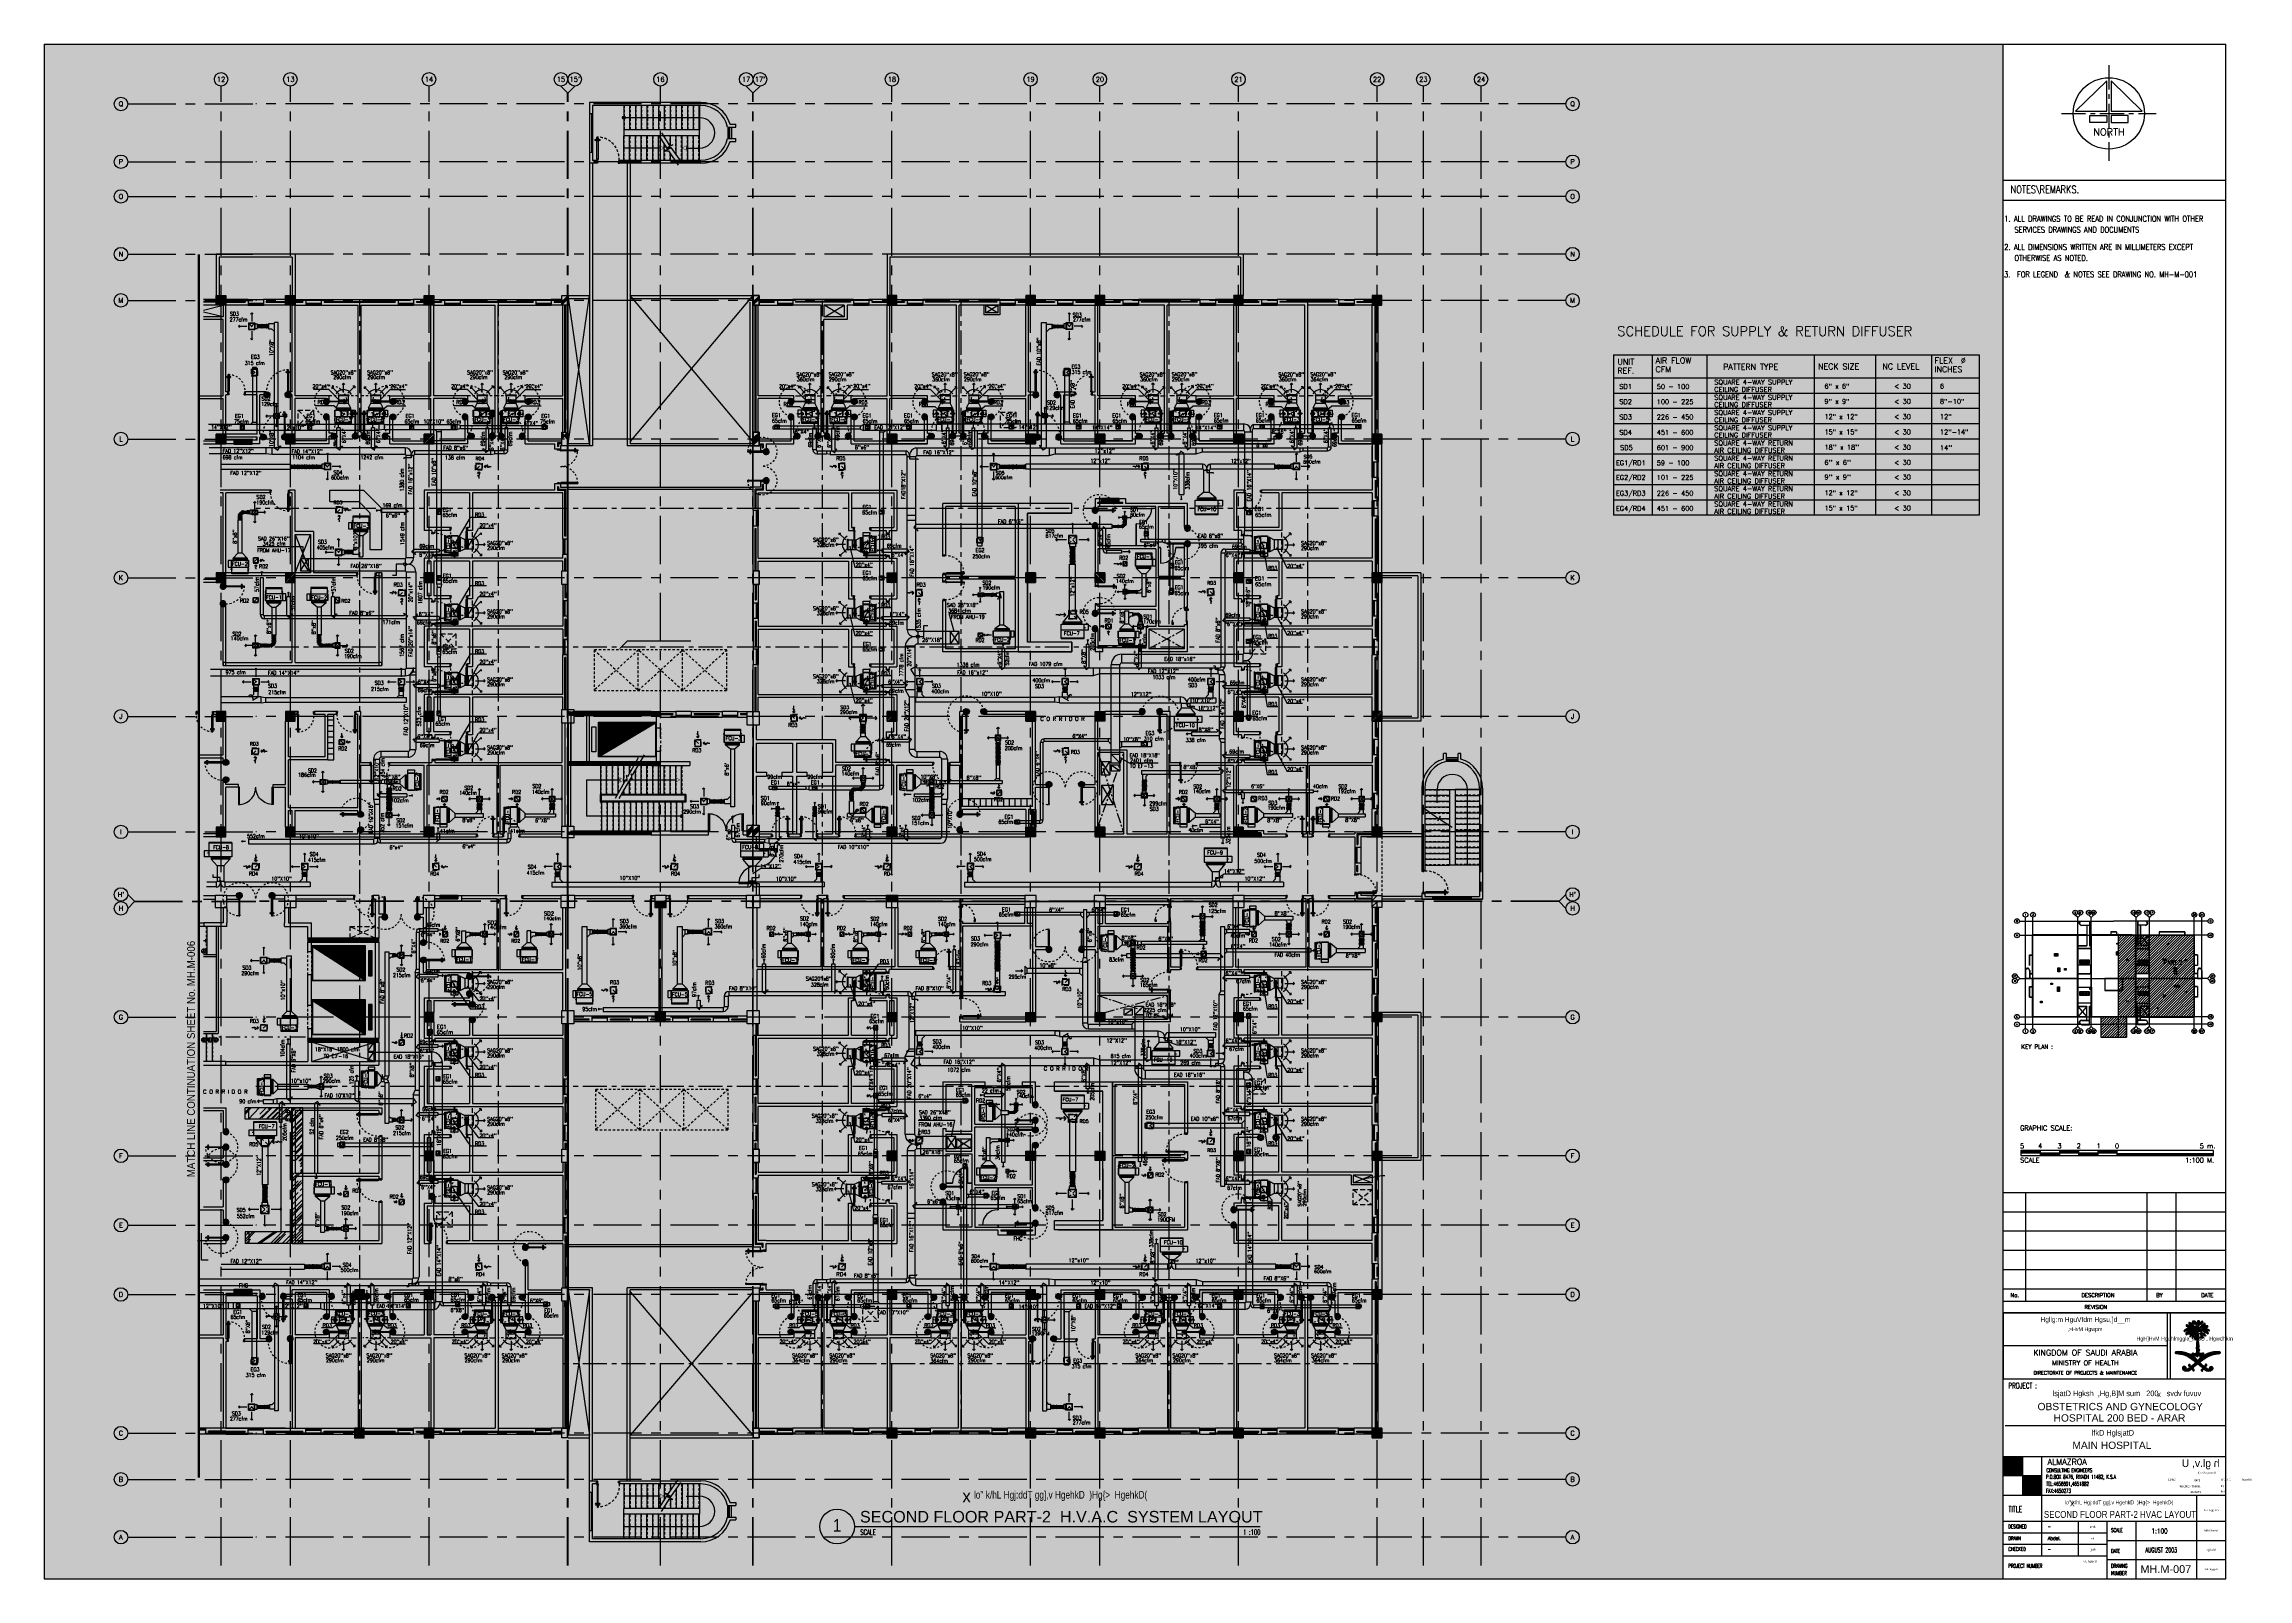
# Paper-space layout 'Layout1' of a CAD drawing. Extents: x 179 to 293, y 0 to 80.
# The model-space entities are those that its viewports show. They can reach past a viewport. Long polylines and large blocks are cut down to what shows.
import ezdxf
from ezdxf.enums import TextEntityAlignment as Align

# ---------------------------------------------------------------- set-up
doc = ezdxf.new("R2010")
doc.units = 0
doc.header["$MEASUREMENT"] = 0
for name, pattern in [('2DASHES', [1.7, 0.75, -0.25, 0.1, -0.25, 0.1, -0.25]), ('CENTER', [2, 1.25, -0.25, 0.25, -0.25]), ('CENTER2', [1.125, 0.75, -0.125, 0.125, -0.125]), ('CENTERX2', [4, 2.5, -0.5, 0.5, -0.5]), ('HIDDEN', [0.375, 0.25, -0.125]), ('HIDDEN2', [0.1875, 0.125, -0.0625])]:
    doc.linetypes.add(name, pattern=pattern)
doc.layers.get('0').update_dxf_attribs({"linetype": 'CONTINUOUS'})
for name, color, linetype in [('ALM', 9, 'CONTINUOUS'), ('AX', 9, 'CONTINUOUS'), ('AX-CR', 7, 'CONTINUOUS'), ('AX-TXT', 2, 'CONTINUOUS'), ('AXES', 11, 'CENTERX2'), ('AXES1', 11, 'CENTER'), ('BORDER', 2, 'CONTINUOUS'), ('CER', 2, 'CONTINUOUS'), ('COL', 7, 'CONTINUOUS'), ('COUNTER', 9, 'CONTINUOUS'), ('CTXT', 6, 'CONTINUOUS'), ('DOOR', 9, 'CONTINUOUS'), ('DUCT', 6, 'CONTINUOUS'), ('E-TXT', 2, 'CONTINUOUS'), ('EJ', 9, 'CONTINUOUS'), ('ELEV', 2, 'CONTINUOUS'), ('EXDUCT', 10, 'CONTINUOUS'), ('FCU', 6, 'CONTINUOUS'), ('FHC', 9, 'CONTINUOUS'), ('FRAME', 9, 'CONTINUOUS'), ('HAT', 11, 'CONTINUOUS'), ('Hatch', 9, 'CONTINUOUS'), ('HIDDEN', 9, 'HIDDEN2'), ('IND-ES-L', 4, '2DASHES'), ('INSUL', 9, 'CONTINUOUS'), ('KeyPlan', 9, 'CONTINUOUS'), ('LIFTS', 9, 'CONTINUOUS'), ('Locker', 9, 'CONTINUOUS'), ('M-AC-FLEX', 7, 'CONTINUOUS'), ('M-EGU.', 2, 'CONTINUOUS'), ('M-FILX', 2, 'CONTINUOUS'), ('M-TEXT', 2, 'CONTINUOUS'), ('NORTH', 9, 'CONTINUOUS'), ('PART', 9, 'CONTINUOUS'), ('PROJ-L', 9, 'CONTINUOUS'), ('PSUPPLY', 3, 'HIDDEN'), ('RM-IND', 9, 'CONTINUOUS'), ('ROOF', 11, 'CONTINUOUS'), ('SCD', 2, 'CONTINUOUS'), ('SHAFT', 9, 'CONTINUOUS'), ('STR', 9, 'CONTINUOUS'), ('STR-H', 8, 'HIDDEN2'), ('TEXT', 6, 'CONTINUOUS'), ('TEXT-A', 2, 'CONTINUOUS'), ('TEXT-REV', 9, 'CONTINUOUS'), ('TITLE', 1, 'CONTINUOUS'), ('TXT', 2, 'CONTINUOUS'), ('TXT-', 9, 'CONTINUOUS'), ('TXT1', 2, 'CONTINUOUS'), ('WALL', 9, 'CONTINUOUS'), ('WIN', 9, 'CONTINUOUS')]:
    doc.layers.add(name, color=color, linetype=linetype)
doc.styles.add('Abdel', font='xarb.shx', dxfattribs={"width": 0.9})
doc.styles.add('ABORD1', font='XARB.shx', dxfattribs={"height": 500})
doc.styles.add('BR', font='BR.SHX')
doc.styles.add('EBORD1', font='ROMANS.shx', dxfattribs={"width": 0.75, "height": 200})
doc.styles.add('EBORD3', font='romant', dxfattribs={"height": 0.2})
doc.styles.add('KUFI', font='KUFI-SLD.shx')
doc.styles.add('ROMANC', font='romanc', dxfattribs={"height": 0.1})
doc.styles.add('ROMANS', font='ROMANS.shx', dxfattribs={"width": 0.6})
doc.styles.add('ROMANT', font='ROMANT.SHX')
doc.styles.add('S', font='ROMANS.SHX')
doc.styles.add('SIMPLEX', font='simplex.shx', dxfattribs={"width": 0.8})
doc.styles.add('TTXT', font='ARIAL.TTF', dxfattribs={"width": 0.6})
doc.dimstyles.new('DIM7', dxfattribs={"dimtxt": 0.24, "dimasz": 0.08, "dimexe": 0.07, "dimexo": 0.05, "dimgap": 0.07, "dimtad": 1, "dimzin": 0, "dimdsep": 46, "dimtxsty": 'SIMPLEX', "dimblk": 'ARCHTICK', "dimcen": 0.05, "dimdle": 0.05, "dimclrd": 4, "dimclre": 4, "dimclrt": 2, "dimadec": 0, "dimazin": 0, "dimtp": 2, "dimtm": 2, "dimtfac": 0.114286, "dimtix": 1, "dimtmove": 2, "dimatfit": 3, "dimldrblk": 'DOT', "dimfxl": 0, "dimtolj": 1, "dimtzin": 0, "dimarcsym": 0})
pattern_1 = [(45, (0, 0), (-26.5165042945, 26.5165042945), [])]
pattern_2 = [(45, (417590202.463106, 43440754.82586), (-0.0265165042945, 0.0265165042945), [])]
pattern_3 = [(135, (417866362.658727, 43498044.996377), (0.026516504, 0.026516504), [])]
pattern_4 = [(45, (417865964.342423, 43498029.79778), (-0.0265165043, 0.0265165043), [])]

# ---------------------------------------------------------------- blocks, each defined once
blk = doc.blocks.new('*X118')
at = {"color": 0}
for p, q in [((20.11, 41.323), (20.118, 41.331)), ((20.114, 41.309), (20.128, 41.323)), ((20.12, 41.298), (20.138, 41.316)), ((20.131, 41.291), (20.148, 41.308)), ((20.142, 41.284), (20.158, 41.301)), ((20.152, 41.277), (20.168, 41.293)), ((20.158, 41.266), (20.178, 41.285)), ((20.164, 41.254), (20.188, 41.277)), ((20.174, 41.246), (20.196, 41.268)), ((20.187, 41.241), (20.204, 41.259)), ((20.199, 41.236), (20.205, 41.241))]:
    blk.add_line(p, q, dxfattribs=at)
blk = doc.blocks.new('*X117')
at = {"color": 0}
for p, q in [((20.076, 41.289), (20.089, 41.302)), ((20.082, 41.277), (20.096, 41.292)), ((20.09, 41.268), (20.104, 41.282)), ((20.099, 41.259), (20.111, 41.271)), ((20.106, 41.249), (20.119, 41.261)), ((20.107, 41.232), (20.126, 41.251)), ((20.111, 41.218), (20.133, 41.24)), ((20.117, 41.207), (20.139, 41.229)), ((20.127, 41.198), (20.146, 41.217)), ((20.139, 41.193), (20.152, 41.206))]:
    blk.add_line(p, q, dxfattribs=at)
blk = doc.blocks.new('*X116')
at = {"color": 0}
for p, q in [((19.717, 41.354), (19.752, 41.389)), ((19.727, 41.347), (19.786, 41.406)), ((19.758, 41.29), (19.869, 41.4)), ((19.759, 41.308), (19.81, 41.359)), ((19.763, 41.365), (19.805, 41.407)), ((19.764, 41.278), (19.883, 41.397)), ((19.767, 41.475), (19.79, 41.498)), ((19.771, 41.461), (19.802, 41.493)), ((19.776, 41.272), (19.818, 41.314)), ((19.781, 41.454), (19.814, 41.487)), ((19.787, 41.371), (19.824, 41.408)), ((19.794, 41.449), (19.827, 41.482)), ((19.808, 41.445), (19.839, 41.476)), ((19.808, 41.374), (19.842, 41.409)), ((19.817, 41.366), (19.857, 41.406)), ((19.822, 41.442), (19.851, 41.471)), ((19.824, 41.532), (19.84, 41.548)), ((19.825, 41.286), (19.874, 41.335)), ((19.829, 41.52), (19.852, 41.543)), ((19.83, 41.273), (19.9, 41.343)), ((19.835, 41.437), (19.863, 41.465)), ((19.839, 41.512), (19.865, 41.538)), ((19.848, 41.432), (19.875, 41.459)), ((19.85, 41.505), (19.878, 41.533)), ((19.85, 41.223), (19.871, 41.243)), ((19.857, 41.247), (20.048, 41.438)), ((19.86, 41.427), (19.887, 41.454)), ((19.861, 41.498), (19.889, 41.526)), ((19.867, 41.292), (19.915, 41.34)), ((19.871, 41.491), (19.898, 41.518)), ((19.871, 41.367), (19.9, 41.396)), ((19.879, 41.428), (19.899, 41.448)), ((19.882, 41.484), (19.907, 41.509)), ((19.883, 41.291), (19.928, 41.336)), ((19.893, 41.477), (19.915, 41.5)), ((19.893, 41.424), (19.909, 41.441)), ((19.894, 41.266), (20.064, 41.436)), ((19.897, 41.216), (19.933, 41.252)), ((19.9, 41.556), (19.922, 41.577)), ((19.9, 41.378), (19.94, 41.418)), ((19.901, 41.397), (19.929, 41.425)), ((19.903, 41.417), (19.919, 41.433)), ((19.903, 41.24), (19.949, 41.285)), ((19.903, 41.204), (19.923, 41.225)), ((19.904, 41.471), (19.924, 41.49)), ((19.906, 41.19), (19.917, 41.201)), ((19.907, 41.545), (19.94, 41.577)), ((19.915, 41.464), (19.932, 41.481)), ((19.916, 41.536), (19.959, 41.579)), ((19.916, 41.271), (20.154, 41.509)), ((19.916, 41.376), (19.952, 41.412)), ((19.925, 41.527), (19.972, 41.574)), ((19.926, 41.457), (19.941, 41.472)), ((19.927, 41.37), (20.02, 41.463)), ((19.933, 41.359), (20.032, 41.458)), ((19.935, 41.519), (19.981, 41.565)), ((19.937, 41.451), (19.951, 41.465)), ((19.937, 41.345), (20.044, 41.452)), ((19.947, 41.513), (19.99, 41.557)), ((19.947, 41.443), (19.962, 41.458)), ((19.949, 41.215), (20.038, 41.304)), ((19.95, 41.198), (20.044, 41.292)), ((19.953, 41.184), (20.046, 41.277)), ((19.956, 41.435), (19.978, 41.456)), ((19.956, 41.293), (20.071, 41.408)), ((19.957, 41.24), (19.975, 41.259)), ((19.96, 41.173), (20.049, 41.262)), ((19.964, 41.425), (20.017, 41.478)), ((19.966, 41.515), (20, 41.549)), ((19.969, 41.289), (20.069, 41.388)), ((19.97, 41.166), (20.053, 41.249)), ((19.975, 41.277), (20.086, 41.388)), ((19.975, 41.259), (20.037, 41.321)), ((19.98, 41.511), (20.056, 41.588)), ((19.981, 41.159), (20.057, 41.235)), ((19.988, 41.502), (20.068, 41.582)), ((19.991, 41.487), (20.063, 41.559)), ((19.992, 41.47), (20.073, 41.551)), ((20, 41.16), (20.061, 41.221)), ((20.006, 41.148), (20.065, 41.208)), ((20.025, 41.574), (20.04, 41.589)), ((20.042, 41.503), (20.097, 41.557)), ((20.044, 41.487), (20.133, 41.576)), ((20.054, 41.178), (20.069, 41.194)), ((20.063, 41.346), (20.11, 41.394)), ((20.068, 41.493), (20.093, 41.518)), ((20.075, 41.412), (20.192, 41.529)), ((20.08, 41.346), (20.133, 41.399)), ((20.095, 41.344), (20.097, 41.345)), ((20.097, 41.523), (20.144, 41.569)), ((20.108, 41.428), (20.202, 41.521)), ((20.115, 41.364), (20.154, 41.402)), ((20.13, 41.431), (20.171, 41.473)), ((20.131, 41.362), (20.171, 41.402)), ((20.132, 41.54), (20.15, 41.557)), ((20.144, 41.357), (20.189, 41.402)), ((20.151, 41.435), (20.19, 41.474)), ((20.153, 41.349), (20.207, 41.403)), ((20.163, 41.341), (20.225, 41.403)), ((20.171, 41.437), (20.208, 41.474)), ((20.171, 41.332), (20.203, 41.363)), ((20.18, 41.322), (20.213, 41.356)), ((20.191, 41.44), (20.224, 41.473)), ((20.192, 41.316), (20.225, 41.349)), ((20.201, 41.502), (20.202, 41.504)), ((20.21, 41.317), (20.236, 41.343)), ((20.212, 41.443), (20.242, 41.473)), ((20.212, 41.372), (20.241, 41.401)), ((20.225, 41.315), (20.247, 41.336)), ((20.227, 41.369), (20.252, 41.394)), ((20.234, 41.448), (20.258, 41.472)), ((20.239, 41.311), (20.256, 41.328)), ((20.242, 41.366), (20.264, 41.389)), ((20.247, 41.442), (20.263, 41.459)), ((20.247, 41.301), (20.264, 41.318)), ((20.255, 41.292), (20.27, 41.307)), ((20.256, 41.363), (20.278, 41.385)), ((20.271, 41.361), (20.288, 41.378)), ((20.288, 41.36), (20.292, 41.364)), ((19.9, 40.83), (19.92, 40.851)), ((19.905, 40.818), (19.931, 40.844)), ((19.912, 40.807), (19.946, 40.841)), ((19.92, 40.798), (19.962, 40.839)), ((19.931, 40.79), (19.983, 40.843)), ((19.95, 40.792), (20.066, 40.907)), ((19.964, 40.788), (20.06, 40.885)), ((19.985, 40.792), (20.061, 40.867)), ((19.99, 40.85), (20.072, 40.932)), ((19.994, 40.977), (20.059, 41.042)), ((19.994, 40.96), (20.06, 41.026)), ((19.997, 40.945), (20.062, 41.01)), ((19.998, 40.787), (20.066, 40.855)), ((20, 41.001), (20.057, 41.058)), ((20.001, 40.931), (20.061, 40.991)), ((20.001, 40.878), (20.062, 40.939)), ((20.003, 41.092), (20.042, 41.131)), ((20.003, 41.075), (20.045, 41.117)), ((20.003, 41.057), (20.047, 41.101)), ((20.003, 41.04), (20.053, 41.089)), ((20.003, 41.022), (20.056, 41.075)), ((20.004, 40.916), (20.058, 40.971)), ((20.005, 40.9), (20.056, 40.951)), ((20.008, 41.133), (20.042, 41.167)), ((20.01, 40.781), (20.076, 40.847)), ((20.012, 41.119), (20.04, 41.147)), ((20.02, 40.774), (20.036, 40.789)), ((20.048, 40.802), (20.09, 40.844)), ((20.058, 40.794), (20.111, 40.847)), ((20.069, 40.788), (20.131, 40.85)), ((20.084, 40.784), (20.093, 40.794)), ((20.116, 40.817), (20.157, 40.857)), ((20.128, 40.811), (20.166, 40.849)), ((20.142, 40.807), (20.161, 40.827))]:
    blk.add_line(p, q, dxfattribs=at)
blk = doc.blocks.new('*X115')
at = {"color": 0}
for p, q in [((19.512, 40.867), (19.525, 40.88)), ((19.514, 40.851), (19.545, 40.882)), ((19.525, 40.844), (19.565, 40.884)), ((19.54, 40.842), (19.583, 40.885)), ((19.555, 40.839), (19.601, 40.885)), ((19.571, 40.837), (19.619, 40.885)), ((19.586, 40.835), (19.635, 40.884)), ((19.602, 40.832), (19.652, 40.883)), ((19.617, 40.83), (19.668, 40.881)), ((19.632, 40.828), (19.683, 40.879)), ((19.648, 40.825), (19.699, 40.876)), ((19.663, 40.823), (19.713, 40.874)), ((19.678, 40.821), (19.728, 40.87)), ((19.693, 40.817), (19.742, 40.867)), ((19.706, 40.813), (19.756, 40.863)), ((19.718, 40.808), (19.769, 40.859)), ((19.731, 40.803), (19.783, 40.854)), ((19.744, 40.798), (19.796, 40.85)), ((19.757, 40.794), (19.808, 40.845)), ((19.77, 40.789), (19.821, 40.84)), ((19.783, 40.784), (19.833, 40.834)), ((19.796, 40.779), (19.845, 40.828)), ((19.796, 40.443), (20.131, 40.779)), ((19.807, 40.773), (19.857, 40.822)), ((19.817, 40.765), (19.868, 40.816)), ((19.817, 40.447), (20.182, 40.812)), ((19.828, 40.758), (19.879, 40.81)), ((19.838, 40.751), (19.891, 40.803)), ((19.847, 40.459), (20.219, 40.831)), ((19.848, 40.743), (19.901, 40.796)), ((19.858, 40.736), (19.912, 40.789)), ((19.869, 40.728), (19.922, 40.782)), ((19.879, 40.721), (19.933, 40.775)), ((19.889, 40.714), (19.943, 40.767)), ((19.9, 40.706), (19.952, 40.759)), ((19.91, 40.699), (19.962, 40.751)), ((19.92, 40.692), (19.971, 40.743)), ((19.931, 40.684), (19.981, 40.734)), ((19.941, 40.677), (19.99, 40.725)), ((19.95, 40.544), (20.251, 40.845)), ((19.951, 40.67), (19.998, 40.717)), ((19.962, 40.662), (20.007, 40.707)), ((19.972, 40.655), (20.015, 40.698)), ((19.982, 40.648), (20.024, 40.689)), ((20.03, 40.607), (20.279, 40.855)), ((20.12, 40.679), (20.304, 40.864)), ((20.183, 40.724), (20.328, 40.87)), ((20.244, 40.768), (20.351, 40.875)), ((20.272, 40.778), (20.372, 40.879)), ((20.3, 40.788), (20.393, 40.881)), ((20.327, 40.798), (20.412, 40.883)), ((20.355, 40.808), (20.431, 40.884)), ((20.382, 40.818), (20.45, 40.885)), ((20.404, 40.821), (20.467, 40.885)), ((20.425, 40.825), (20.484, 40.884)), ((20.447, 40.829), (20.501, 40.883)), ((20.468, 40.833), (20.517, 40.882)), ((20.489, 40.836), (20.533, 40.88)), ((20.511, 40.84), (20.543, 40.873)), ((20.532, 40.844), (20.547, 40.858)), ((19.68, 40.504), (19.725, 40.55)), ((19.684, 40.491), (19.739, 40.546)), ((19.684, 40.526), (19.704, 40.546)), ((19.691, 40.48), (19.75, 40.539)), ((19.7, 40.472), (19.724, 40.495)), ((19.711, 40.464), (19.734, 40.488)), ((19.722, 40.458), (19.748, 40.484)), ((19.734, 40.452), (19.765, 40.483)), ((19.746, 40.517), (19.757, 40.529)), ((19.747, 40.448), (19.786, 40.486)), ((19.757, 40.51), (19.762, 40.516)), ((19.762, 40.444), (19.828, 40.511)), ((19.778, 40.443), (19.894, 40.559)), ((19.82, 40.573), (19.844, 40.597)), ((19.826, 40.562), (19.855, 40.591)), ((19.838, 40.556), (19.861, 40.579)), ((19.85, 40.55), (19.863, 40.564)), ((19.857, 40.54), (19.871, 40.554)), ((19.896, 40.491), (19.912, 40.507)), ((19.905, 40.482), (19.918, 40.495)), ((19.911, 40.47), (19.928, 40.487)), ((19.913, 40.455), (19.941, 40.483)), ((19.922, 40.446), (19.95, 40.474)), ((19.94, 40.446), (19.95, 40.456)), ((20.04, 40.599), (20.076, 40.635)), ((20.049, 40.591), (20.085, 40.627)), ((20.059, 40.583), (20.094, 40.618)), ((20.069, 40.575), (20.104, 40.61)), ((20.079, 40.568), (20.113, 40.601)), ((20.09, 40.56), (20.123, 40.593)), ((20.099, 40.552), (20.132, 40.585)), ((20.108, 40.473), (20.119, 40.484)), ((20.109, 40.456), (20.237, 40.584)), ((20.109, 40.544), (20.142, 40.577)), ((20.117, 40.447), (20.155, 40.484)), ((20.118, 40.536), (20.152, 40.569)), ((20.128, 40.528), (20.161, 40.561)), ((20.133, 40.445), (20.147, 40.458)), ((20.137, 40.52), (20.171, 40.554)), ((20.146, 40.51), (20.23, 40.594)), ((20.159, 40.488), (20.202, 40.531)), ((20.175, 40.487), (20.212, 40.524)), ((20.185, 40.479), (20.222, 40.516)), ((20.194, 40.47), (20.233, 40.509)), ((20.198, 40.58), (20.215, 40.597)), ((20.205, 40.463), (20.243, 40.502)), ((20.216, 40.457), (20.254, 40.495)), ((20.228, 40.451), (20.265, 40.489)), ((20.241, 40.447), (20.279, 40.485)), ((20.256, 40.444), (20.295, 40.483)), ((20.272, 40.443), (20.315, 40.485)), ((20.291, 40.444), (20.374, 40.527)), ((20.297, 40.521), (20.325, 40.548)), ((20.311, 40.517), (20.344, 40.549)), ((20.313, 40.448), (20.378, 40.513)), ((20.328, 40.515), (20.357, 40.545)), ((20.335, 40.505), (20.367, 40.537)), ((20.346, 40.463), (20.375, 40.492))]:
    blk.add_line(p, q, dxfattribs=at)
blk = doc.blocks.new('*X109')
at = {"color": 0}
for p, q in [((84179, 10675), (84665, 11161)), ((84179, 10729), (84612, 11161)), ((84179, 10782), (84559, 11161)), ((84179, 10835), (84506, 11161)), ((84179, 10888), (84453, 11161)), ((84179, 10941), (84400, 11161)), ((84179, 10994), (84347, 11161)), ((84179, 11047), (84294, 11161)), ((84179, 11100), (84240, 11161)), ((84179, 11153), (84187, 11161)), ((84218, 10661), (84679, 11122)), ((84271, 10661), (84679, 11069)), ((84324, 10661), (84679, 11016)), ((84377, 10661), (84679, 10963)), ((84430, 10661), (84679, 10910)), ((84483, 10661), (84679, 10857)), ((84536, 10661), (84679, 10804)), ((84589, 10661), (84679, 10751)), ((84642, 10661), (84679, 10698))]:
    blk.add_line(p, q, dxfattribs=at)
blk = doc.blocks.new('COL50')
at = {"layer": 'COL'}
blk.add_lwpolyline([(-250, 250), (-250, -250), (250, -250), (250, 250)], close=True, dxfattribs=at)
blk = doc.blocks.new('A$C376C1807')
at = {"layer": 'DOOR'}
for p, q in [((0, 0.9), (0, 0.85)), ((0.9, 0.9), (0, 0.9)), ((0, 0.85), (0.9, 0.85))]:
    blk.add_line(p, q, dxfattribs=at)
blk.add_arc((0, 0.9), 0.9, 270, 0, dxfattribs=at)
blk = doc.blocks.new('A$C7FB5060D')
at = {"layer": 'DOOR', "color": 0, "linetype": 'ByBlock'}
for p, q in [((1.35, 1.27), (1.2, 1.27)), ((1.2, 1.27), (1.2, 1.24)), ((1.2, 1.24), (1.26, 1.24)), ((1.26, 1.24), (1.26, 1.21)), ((1.26, 1.21), (1.35, 1.21)), ((1.35, 1.21), (1.35, 1.27)), ((0.06, 0.16), (0, 0.16)), ((0, 0.16), (0, 0.1)), ((0, 0.1), (0, 0.16)), ((0.06, 0.1), (0, 0.1)), ((0.06, 0.1), (0.06, 0.16)), ((0.21, 0.17), (0.1, 0.17)), ((0.1, 0.16), (0.1, 0.17)), ((0.1, 0.1), (0.1, 0.09)), ((0.21, 0.09), (0.1, 0.09)), ((0.11, 0.18), (0.19, 0.18)), ((0.11, 0.17), (0.11, 0.18)), ((0.11, 0.17), (0.19, 0.17)), ((0.11, 0.09), (0.19, 0.09)), ((0.11, 0.09), (0.11, 0.08)), ((0.11, 0.08), (0.19, 0.08)), ((0.19, 0.17), (0.19, 0.18)), ((0.19, 0.09), (0.19, 0.08)), ((0.21, 0.16), (0.21, 0.17)), ((0.21, 0.1), (0.21, 0.09)), ((1.2, 0.16), (1.14, 0.16)), ((1.14, 0.16), (1.14, 0.1)), ((1.14, 0.1), (1.2, 0.1)), ((1.2, 0.16), (1.2, 0.1)), ((1.2, 0.1), (1.26, 0.1)), ((1.2, 0.07), (1.2, 0.1)), ((1.2, 0.07), (1.35, 0.07)), ((1.26, 0.13), (1.35, 0.13)), ((1.26, 0.1), (1.26, 0.13)), ((1.35, 0.13), (1.35, 0.07))]:
    blk.add_line(p, q, dxfattribs=at)
at = {"layer": 'DOOR', "linetype": 'ByBlock'}
for p, q in [((0.06, 0.16), (1.14, 0.16)), ((1.14, 0.1), (0.06, 0.1))]:
    blk.add_line(p, q, dxfattribs=at)
at = {"layer": 'DOOR', "color": 0, "linetype": 'ByBlock'}
for centre in [(0.15, 0.22), (0.15, 0.04)]:
    blk.add_circle(centre, 0.039, dxfattribs=at)
at = {"layer": 'DOOR', "linetype": 'HIDDEN', "ltscale": 0.5}
blk.add_arc((1.12, 0.13), 1.12, 85.5184, 178.456, dxfattribs=at)
at = {"layer": 'WALL'}
for p, q in [((1.35, 1.27), (1.2, 1.27)), ((1.35, 0.07), (1.2, 0.07)), ((1.35, 0.07), (1.2, 0.07)), ((1.2, 0.07), (1.35, 0.07))]:
    blk.add_line(p, q, dxfattribs=at)
blk = doc.blocks.new('C11')
at = {"layer": 'HAT'}
h = blk.add_hatch(dxfattribs=at)
h.set_pattern_fill('ANSI31', color=256, scale=300, style=0)
h.set_pattern_definition([(45, (-248556.182, -75061.005), (-26.5165043, 26.5165043), [])])
h.paths.add_polyline_path([(300, 700), (0, 700), (0, 350), (300, 350)])
h.paths.add_polyline_path([(300, 350), (0, 350), (0, 0), (300, 0)])
at = {"layer": 'COL'}
blk.add_lwpolyline([(300, 700), (300, 0), (0, 0), (0, 700)], close=True, dxfattribs=at)
blk = doc.blocks.new('DOOR90')
at = {"layer": 'DOOR', "color": 7, "linetype": 'ByBlock'}
for p, q in [((-150, 0), (0, 0)), ((-150, 0), (-150, -25)), ((0, -50), (-114, 0)), ((0, -50), (-40, 0)), ((0, -50), (0, 0)), ((-1000, -25), (-1050, -25)), ((-1050, -75), (-1050, -25)), ((-1050, -25), (-1050, -75)), ((-1000, -75), (-1050, -75)), ((-1000, -42), (-1020, -42)), ((-1020, -42), (-1020, -58)), ((-1000, -58), (-1020, -58)), ((-1000, -25), (-1000, -42)), ((-1000, -58), (-1000, -75)), ((-878, -18), (-968, -18)), ((-968, -25), (-968, -18)), ((-968, -75), (-968, -82)), ((-878, -82), (-968, -82)), ((-955, -9), (-890, -9)), ((-955, -18), (-955, -9)), ((-955, -18), (-890, -18)), ((-955, -82), (-890, -82)), ((-955, -82), (-955, -91)), ((-955, -91), (-890, -91)), ((-890, -18), (-890, -9)), ((-890, -82), (-890, -91)), ((-878, -25), (-878, -18)), ((-878, -75), (-878, -82)), ((-200, -25), (-150, -25)), ((-200, -42), (-200, -25)), ((-180, -42), (-200, -42)), ((-200, -58), (-180, -58)), ((-200, -75), (-200, -58)), ((-150, -75), (-200, -75)), ((-180, -58), (-180, -42)), ((-150, -25), (-100, -25)), ((-150, -75), (-150, -25)), ((-150, -875), (-100, -875)), ((-150, -900), (-150, -875)), ((-150, -900), (0, -900)), ((0, -900), (-150, -900)), ((0, -850), (-114, -900)), ((-100, -25), (-100, -50)), ((0, -50), (-100, -37)), ((-100, -50), (0, -50)), ((-100, -875), (-100, -850)), ((0, -850), (-100, -863)), ((-100, -850), (0, -850)), ((0, -850), (-40, -900)), ((0, -850), (0, -900))]:
    blk.add_line(p, q, dxfattribs=at)
at = {"layer": 'DOOR', "linetype": 'ByBlock'}
for p, q in [((-200, -25), (-1000, -25)), ((-200, -42), (-1000, -42)), ((-200, -58), (-1000, -58)), ((-1000, -75), (-200, -75))]:
    blk.add_line(p, q, dxfattribs=at)
at = {"layer": 'DOOR', "color": 7, "linetype": 'ByBlock'}
for centre in [(-923, 24), (-923, -124)]:
    blk.add_circle(centre, 32.4, dxfattribs=at)
for centre, radius, start, end in [((0, -50), 154, 161.10529, 166.28577), ((0, -50), 94.4, 148.01819, 180), ((0, -850), 154, 193.71423, 198.89471), ((0, -50), 134, 158.15985, 169.28002), ((0, -850), 134, 190.71998, 201.84015), ((0, -50), 114, 154.08384, 167.37743), ((0, -850), 94.4, 180, 211.98181), ((0, -50), 74.4, 137.77643, 180), ((0, -850), 74.4, 180, 222.22357), ((0, -50), 54.4, 113.20738, 180), ((0, -850), 54.4, 180, 246.79262), ((0, -50), 34.4, 90, 180), ((0, -850), 34.4, 180, 270), ((0, -50), 14.4, 90, 180), ((0, -850), 14.4, 180, 270)]:
    blk.add_arc(centre, radius, start, end, dxfattribs=at)
at = {"layer": 'DOOR', "linetype": 'HIDDEN', "ltscale": 0.5}
blk.add_arc((-222, -50), 828, 178.27012, 275.00304, dxfattribs=at)
blk = doc.blocks.new('DOOR100')
at = {"layer": 'DOOR', "color": 7, "linetype": 'ByBlock'}
for p, q in [((-91, 1205), (-91, 1140)), ((-82, 1205), (-91, 1205)), ((-82, 1128), (-82, 1218)), ((-75, 1218), (-82, 1218)), ((-82, 1205), (-82, 1140)), ((-75, 1250), (-75, 1300)), ((-75, 1300), (-25, 1300)), ((-25, 1300), (-75, 1300)), ((-58, 1250), (-75, 1250)), ((-58, 1250), (-58, 1270)), ((-42, 1270), (-58, 1270)), ((-42, 1250), (-42, 1270)), ((-25, 1250), (-42, 1250)), ((-25, 1250), (-25, 1300)), ((-25, 1218), (-18, 1218)), ((-18, 1128), (-18, 1218)), ((-18, 1205), (-18, 1140)), ((-18, 1205), (-9, 1205)), ((-9, 1205), (-9, 1140)), ((-1200, 0), (-1200, 150)), ((-1200, 150), (-1175, 150)), ((-1200, 150), (-1200, 0)), ((-1150, 0), (-1200, 114)), ((-1150, 0), (-1200, 40)), ((-1150, 0), (-1200, 0)), ((-1175, 150), (-1175, 100)), ((-1175, 100), (-1150, 100)), ((-1150, 0), (-1163, 100)), ((-1150, 100), (-1150, 0)), ((-82, 1140), (-91, 1140)), ((-75, 1128), (-82, 1128)), ((-75, 200), (-58, 200)), ((-75, 150), (-75, 200)), ((-75, 150), (-25, 150)), ((-58, 200), (-58, 180)), ((-58, 180), (-42, 180)), ((-50, 0), (0, 114)), ((-50, 100), (-50, 0)), ((-50, 0), (-37, 100)), ((-25, 100), (-50, 100)), ((-50, 0), (0, 40)), ((-50, 0), (0, 0)), ((-42, 200), (-25, 200)), ((-42, 180), (-42, 200)), ((-25, 1128), (-18, 1128)), ((-25, 200), (-25, 150)), ((0, 150), (-25, 150)), ((-25, 150), (-25, 100)), ((-18, 1140), (-9, 1140)), ((0, 0), (0, 150)), ((0, 150), (0, 0))]:
    blk.add_line(p, q, dxfattribs=at)
at = {"layer": 'DOOR', "linetype": 'ByBlock'}
for p, q in [((-75, 1250), (-75, 200)), ((-58, 200), (-58, 1250)), ((-42, 200), (-42, 1250)), ((-25, 200), (-25, 1250))]:
    blk.add_line(p, q, dxfattribs=at)
at = {"layer": 'DOOR', "color": 7, "linetype": 'ByBlock'}
for centre in [(-124, 1173), (24, 1173)]:
    blk.add_circle(centre, 32.4, dxfattribs=at)
at = {"layer": 'DOOR', "linetype": 'HIDDEN', "ltscale": 0.5}
blk.add_arc((-25, 150), 1150, 90, 180, dxfattribs=at)
at = {"layer": 'DOOR', "color": 7, "linetype": 'ByBlock'}
for centre, radius, start, end in [((-1150, 0), 154, 103.71423, 108.89471), ((-1150, 0), 134, 100.71998, 111.84015), ((-1150, 0), 94.4, 90, 121.98181), ((-1150, 0), 74.4, 90, 132.22357), ((-1150, 0), 54.4, 90, 156.79262), ((-1150, 0), 34.4, 90, 180), ((-1150, 0), 14.4, 90, 180), ((-50, 0), 94.4, 58.01819, 90), ((-50, 0), 74.4, 47.77643, 90), ((-50, 0), 54.4, 23.20738, 90), ((-50, 0), 34.4, 0, 90), ((-50, 0), 14.4, 0, 90), ((-50, 0), 134, 68.15985, 79.28002), ((-50, 0), 114, 64.08384, 77.37743), ((-50, 0), 154, 71.10529, 76.28577)]:
    blk.add_arc(centre, radius, start, end, dxfattribs=at)
blk = doc.blocks.new('D1000')
at = {"layer": 'DOOR', "color": 7, "linetype": 'ByBlock'}
for p, q in [((0, 0), (-150, 0)), ((-150, 0), (-150, -25)), ((-150, 0), (0, 0)), ((0, -50), (-114, 0)), ((0, -50), (-40, 0)), ((0, -50), (0, 0)), ((-1050, -25), (-1100, -25)), ((-1100, -75), (-1100, -25)), ((-1100, -25), (-1100, -75)), ((-1050, -75), (-1100, -75)), ((-1050, -42), (-1070, -42)), ((-1070, -42), (-1070, -58)), ((-1050, -58), (-1070, -58)), ((-1050, -25), (-1050, -42)), ((-1050, -58), (-1050, -75)), ((-928, -18), (-1018, -18)), ((-1018, -25), (-1018, -18)), ((-1018, -75), (-1018, -82)), ((-928, -82), (-1018, -82)), ((-1005, -9), (-940, -9)), ((-1005, -18), (-1005, -9)), ((-1005, -18), (-940, -18)), ((-1005, -82), (-940, -82)), ((-1005, -82), (-1005, -91)), ((-1005, -91), (-940, -91)), ((-940, -18), (-940, -9)), ((-940, -82), (-940, -91)), ((-928, -25), (-928, -18)), ((-928, -75), (-928, -82)), ((-200, -42), (-200, -25)), ((-200, -25), (-150, -25)), ((-180, -42), (-200, -42)), ((-200, -75), (-200, -58)), ((-200, -58), (-180, -58)), ((-150, -75), (-200, -75)), ((-180, -58), (-180, -42)), ((-150, -75), (-150, -25)), ((-150, -25), (-100, -25)), ((-150, -975), (-100, -975)), ((-150, -1000), (-150, -975)), ((-150, -1000), (0, -1000)), ((0, -1000), (-150, -1000)), ((0, -950), (-114, -1000)), ((-100, -25), (-100, -50)), ((0, -50), (-100, -37)), ((-100, -50), (0, -50)), ((-100, -975), (-100, -950)), ((0, -950), (-100, -963)), ((-100, -950), (0, -950)), ((0, -950), (-40, -1000)), ((0, -950), (0, -1000))]:
    blk.add_line(p, q, dxfattribs=at)
at = {"layer": 'DOOR', "linetype": 'ByBlock'}
for p, q in [((-200, -25), (-1050, -25)), ((-200, -42), (-1050, -42)), ((-200, -58), (-1050, -58)), ((-1050, -75), (-200, -75))]:
    blk.add_line(p, q, dxfattribs=at)
at = {"layer": 'DOOR', "color": 7, "linetype": 'ByBlock'}
for centre in [(-973, 23), (-973, -124)]:
    blk.add_circle(centre, 32.4, dxfattribs=at)
for centre, radius, start, end in [((0, -50), 134, 158.15985, 169.28002), ((0, -50), 74.4, 137.77643, 180), ((0, -50), 54.4, 113.20738, 180), ((0, -50), 154, 161.10529, 166.28577), ((0, -950), 154, 193.71423, 198.89471), ((0, -950), 134, 190.71998, 201.84015), ((0, -50), 114, 154.08384, 167.37743), ((0, -50), 94.4, 148.01819, 180), ((0, -950), 94.4, 180, 211.98181), ((0, -950), 74.4, 180, 222.22357), ((0, -950), 54.4, 180, 246.79262), ((0, -50), 34.4, 90, 180), ((0, -950), 34.4, 180, 270), ((0, -50), 14.4, 90, 180), ((0, -950), 14.4, 180, 270)]:
    blk.add_arc(centre, radius, start, end, dxfattribs=at)
at = {"layer": 'DOOR', "linetype": 'HIDDEN', "ltscale": 0.5}
blk.add_arc((-149, -24), 951, 180.04344, 269.96673, dxfattribs=at)
blk = doc.blocks.new('*X104')
at = {"color": 0}
for p, q in [((253128, 139850), (253628, 140350)), ((253129, 139903), (253575, 140350)), ((253129, 139956), (253522, 140350)), ((253129, 140009), (253469, 140350)), ((253129, 140062), (253416, 140350)), ((253129, 140115), (253363, 140350)), ((253129, 140168), (253310, 140350)), ((253129, 140221), (253257, 140350)), ((253129, 140274), (253204, 140350)), ((253129, 140327), (253151, 140350)), ((253181, 139850), (253629, 140297)), ((253234, 139850), (253629, 140244)), ((253287, 139850), (253629, 140191)), ((253340, 139850), (253629, 140138)), ((253393, 139850), (253629, 140085)), ((253446, 139850), (253629, 140032)), ((253499, 139850), (253629, 139979)), ((253553, 139850), (253629, 139926)), ((253606, 139850), (253629, 139873))]:
    blk.add_line(p, q, dxfattribs=at)
blk = doc.blocks.new('C5')
at = {"layer": 'HAT', "linetype": 'ByBlock'}
h = blk.add_hatch(dxfattribs=at)
h.set_pattern_fill('ANSI31', color=256, scale=300, style=0)
h.set_pattern_definition([(45, (-223356.182, -51411.005), (-26.516504, 26.516504), [])])
h.paths.add_polyline_path([(300, 300), (0, 300), (0, 0), (300, 0)])
h.paths.add_polyline_path([(600, 300), (300, 300), (300, 0), (600, 0)])
at = {"layer": 'COL'}
blk.add_lwpolyline([(600, 300), (0, 300), (0, 0), (600, 0)], close=True, dxfattribs=at)
blk = doc.blocks.new('DOOR80')
at = {"layer": 'DOOR', "color": 7, "linetype": 'ByBlock'}
for p, q in [((-850, 75), (-900, 75)), ((-900, 75), (-900, 25)), ((-900, 25), (-900, 75)), ((-850, 25), (-900, 25)), ((-850, 58), (-870, 58)), ((-870, 42), (-870, 58)), ((-850, 42), (-870, 42)), ((-850, 58), (-850, 75)), ((-850, 25), (-850, 42)), ((-727, 82), (-817, 82)), ((-817, 75), (-817, 82)), ((-817, 25), (-817, 18)), ((-727, 18), (-817, 18)), ((-805, 91), (-740, 91)), ((-805, 82), (-805, 91)), ((-805, 82), (-740, 82)), ((-805, 18), (-740, 18)), ((-805, 18), (-805, 9)), ((-805, 9), (-740, 9)), ((-740, 82), (-740, 91)), ((-740, 18), (-740, 9)), ((-727, 75), (-727, 82)), ((-727, 25), (-727, 18)), ((-150, 75), (-200, 75)), ((-200, 75), (-200, 58)), ((-200, 58), (-180, 58)), ((-180, 42), (-200, 42)), ((-200, 42), (-200, 25)), ((-200, 25), (-150, 25)), ((-180, 58), (-180, 42)), ((-150, 800), (0, 800)), ((-150, 800), (-150, 775)), ((0, 800), (-150, 800)), ((-150, 775), (-100, 775)), ((-150, 75), (-150, 25)), ((-150, 25), (-100, 25)), ((-150, 0), (-150, 25)), ((0, 0), (-150, 0)), ((0, 750), (-114, 800)), ((0, 50), (-114, 0)), ((-100, 775), (-100, 750)), ((0, 750), (-100, 763)), ((-100, 750), (0, 750)), ((-100, 25), (-100, 50)), ((0, 50), (-100, 37)), ((-100, 50), (0, 50)), ((0, 750), (-40, 800)), ((0, 50), (-40, 0)), ((0, 750), (0, 800)), ((0, 50), (0, 0))]:
    blk.add_line(p, q, dxfattribs=at)
at = {"layer": 'DOOR', "linetype": 'ByBlock'}
for p, q in [((-850, 75), (-200, 75)), ((-200, 58), (-850, 58)), ((-200, 42), (-850, 42)), ((-200, 25), (-850, 25))]:
    blk.add_line(p, q, dxfattribs=at)
at = {"layer": 'DOOR', "color": 7, "linetype": 'ByBlock'}
for centre in [(-772, 124), (-772, -24)]:
    blk.add_circle(centre, 32.4, dxfattribs=at)
at = {"layer": 'DOOR', "linetype": 'HIDDEN', "ltscale": 0.5}
blk.add_arc((-149, 23), 752, 90.06946, 176.0204, dxfattribs=at)
at = {"layer": 'DOOR', "color": 7, "linetype": 'ByBlock'}
for centre, radius, start, end in [((0, 750), 154, 161.10529, 166.28577), ((0, 50), 154, 193.71423, 198.89471), ((0, 750), 134, 158.15985, 169.28002), ((0, 50), 134, 190.71998, 201.84015), ((0, 50), 114, 192.62257, 205.91616), ((0, 750), 94.4, 148.01819, 180), ((0, 50), 94.4, 180, 211.98181), ((0, 750), 74.4, 137.77643, 180), ((0, 50), 74.4, 180, 222.22357), ((0, 750), 54.4, 113.20738, 180), ((0, 50), 54.4, 180, 246.79262), ((0, 750), 34.4, 90, 180), ((0, 50), 34.4, 180, 270), ((0, 750), 14.4, 90, 180), ((0, 50), 14.4, 180, 270)]:
    blk.add_arc(centre, radius, start, end, dxfattribs=at)
blk = doc.blocks.new('*X103')
at = {"color": 0}
for p, q in [((245929, 139863), (246416, 140350)), ((245929, 139916), (246363, 140350)), ((245929, 139969), (246310, 140350)), ((245929, 140022), (246257, 140350)), ((245929, 140075), (246204, 140350)), ((245929, 140128), (246151, 140350)), ((245929, 140181), (246098, 140350)), ((245929, 140234), (246045, 140350)), ((245929, 140287), (245991, 140350)), ((245929, 140340), (245938, 140350)), ((245969, 139850), (246429, 140310)), ((246022, 139850), (246429, 140256)), ((246075, 139850), (246429, 140203)), ((246128, 139850), (246429, 140150)), ((246181, 139850), (246429, 140097)), ((246234, 139850), (246429, 140044)), ((246287, 139850), (246429, 139991)), ((246340, 139850), (246429, 139938)), ((246393, 139850), (246429, 139885))]:
    blk.add_line(p, q, dxfattribs=at)
blk = doc.blocks.new('*X78')
at = {"color": 0}
for p, q in [((238729, 139875), (239203, 140350)), ((238729, 139928), (239150, 140350)), ((238729, 139981), (239097, 140350)), ((238729, 140034), (239044, 140350)), ((238729, 140087), (238991, 140350)), ((238729, 140140), (238938, 140350)), ((238729, 140193), (238885, 140350)), ((238729, 140246), (238832, 140350)), ((238729, 140299), (238779, 140350)), ((238756, 139850), (239229, 140322)), ((238809, 139850), (239229, 140269)), ((238862, 139850), (239229, 140216)), ((238915, 139850), (239229, 140163)), ((238968, 139850), (239229, 140110)), ((239021, 139850), (239229, 140057)), ((239074, 139850), (239229, 140004)), ((239128, 139850), (239229, 139951)), ((239181, 139850), (239229, 139898))]:
    blk.add_line(p, q, dxfattribs=at)
blk = doc.blocks.new('DOOR-10')
at = {"layer": 'DOOR', "color": 0, "linetype": 'ByBlock'}
for p, q in [((-1001, 0), (-1001, 150)), ((-1001, 150), (-976, 150)), ((-1001, 150), (-1001, 0)), ((-951, 0), (-1001, 0)), ((-976, 150), (-976, 100)), ((-976, 100), (-951, 100)), ((-951, 100), (-951, 0)), ((-83, 1005), (-92, 1005)), ((-92, 1005), (-92, 940)), ((-83, 940), (-92, 940)), ((-76, 1018), (-83, 1018)), ((-83, 928), (-83, 1018)), ((-83, 1005), (-83, 940)), ((-76, 928), (-83, 928)), ((-26, 1100), (-76, 1100)), ((-76, 1100), (-26, 1100)), ((-76, 1050), (-76, 1100)), ((-59, 1050), (-76, 1050)), ((-76, 200), (-59, 200)), ((-76, 150), (-76, 200)), ((-76, 150), (-26, 150)), ((-43, 1070), (-59, 1070)), ((-59, 1050), (-59, 1070)), ((-59, 200), (-59, 180)), ((-59, 180), (-43, 180)), ((-51, 100), (-51, 0)), ((-26, 100), (-51, 100)), ((-51, 0), (-1, 0)), ((-43, 1050), (-43, 1070)), ((-26, 1050), (-43, 1050)), ((-43, 200), (-26, 200)), ((-43, 180), (-43, 200)), ((-26, 1050), (-26, 1100)), ((-26, 1018), (-18, 1018)), ((-26, 928), (-18, 928)), ((-26, 200), (-26, 150)), ((-1, 150), (-26, 150)), ((-26, 150), (-26, 100)), ((-18, 928), (-18, 1018)), ((-18, 1005), (-9, 1005)), ((-18, 1005), (-18, 940)), ((-18, 940), (-9, 940)), ((-9, 1005), (-9, 940))]:
    blk.add_line(p, q, dxfattribs=at)
at = {"layer": 'DOOR', "color": 9, "linetype": 'ByBlock'}
for p, q in [((-951, 0), (-1001, 114)), ((-951, 0), (-1001, 40)), ((-951, 0), (-964, 100)), ((-51, 0), (-1, 114)), ((-51, 0), (-37, 100)), ((-51, 0), (-1, 40)), ((-1, 0), (-1, 150))]:
    blk.add_line(p, q, dxfattribs=at)
at = {"layer": 'DOOR', "linetype": 'ByBlock'}
for p, q in [((-76, 1050), (-76, 200)), ((-59, 200), (-59, 1050)), ((-43, 200), (-43, 1050)), ((-26, 200), (-26, 1050))]:
    blk.add_line(p, q, dxfattribs=at)
at = {"layer": 'DOOR', "color": 0, "linetype": 'ByBlock'}
for centre in [(-124, 973), (23, 973)]:
    blk.add_circle(centre, 32.4, dxfattribs=at)
at = {"layer": 'DOOR', "color": 9, "linetype": 'ByBlock'}
for centre, radius, start, end in [((-951, 0), 154, 103.71423, 108.89471), ((-951, 0), 134, 100.71998, 111.84015), ((-951, 0), 94.4, 90, 121.98181), ((-951, 0), 74.4, 90, 132.22357), ((-951, 0), 54.4, 90, 156.79262), ((-951, 0), 34.4, 90, 180), ((-951, 0), 14.4, 90, 180), ((-51, 0), 94.4, 58.01819, 90), ((-51, 0), 74.4, 47.77643, 90), ((-51, 0), 54.4, 23.20738, 90), ((-51, 0), 34.4, 0, 90), ((-51, 0), 14.4, 0, 90), ((-51, 0), 134, 68.15985, 79.28002), ((-51, 0), 114, 64.08384, 77.37743), ((-51, 0), 154, 71.10529, 76.28577)]:
    blk.add_arc(centre, radius, start, end, dxfattribs=at)
at = {"layer": 'DOOR', "linetype": 'HIDDEN', "ltscale": 0.5}
blk.add_arc((-23, 149), 952, 93.14816, 179.94816, dxfattribs=at)
blk = doc.blocks.new('*X79')
at = {"color": 0}
for p, q in [((227929, 132681), (228397, 133150)), ((227929, 132734), (228344, 133150)), ((227929, 132787), (228291, 133150)), ((227929, 132840), (228238, 133150)), ((227929, 132893), (228185, 133150)), ((227929, 132946), (228132, 133150)), ((227929, 132999), (228079, 133150)), ((227929, 133053), (228026, 133150)), ((227929, 133106), (227973, 133150)), ((227950, 132650), (228429, 133128)), ((228003, 132650), (228429, 133075)), ((228056, 132650), (228429, 133022)), ((228109, 132650), (228429, 132969)), ((228162, 132650), (228429, 132916)), ((228215, 132650), (228429, 132863)), ((228268, 132650), (228429, 132810)), ((228321, 132650), (228429, 132757)), ((228374, 132650), (228429, 132704))]:
    blk.add_line(p, q, dxfattribs=at)
blk = doc.blocks.new('*X81')
at = {"color": 0}
for p, q in [((238729, 132663), (239216, 133150)), ((238729, 132716), (239163, 133150)), ((238729, 132769), (239110, 133150)), ((238729, 132822), (239057, 133150)), ((238729, 132875), (239004, 133150)), ((238729, 132928), (238951, 133150)), ((238729, 132981), (238898, 133150)), ((238729, 133034), (238845, 133150)), ((238729, 133087), (238791, 133150)), ((238729, 133140), (238738, 133150)), ((238769, 132650), (239229, 133110)), ((238822, 132650), (239229, 133056)), ((238875, 132650), (239229, 133003)), ((238928, 132650), (239229, 132950)), ((238981, 132650), (239229, 132897)), ((239034, 132650), (239229, 132844)), ((239087, 132650), (239229, 132791)), ((239140, 132650), (239229, 132738)), ((239193, 132650), (239229, 132685))]:
    blk.add_line(p, q, dxfattribs=at)
blk = doc.blocks.new('*X80')
at = {"color": 0}
for p, q in [((235129, 132669), (235610, 133150)), ((235129, 132722), (235556, 133150)), ((235129, 132775), (235503, 133150)), ((235129, 132828), (235450, 133150)), ((235129, 132881), (235397, 133150)), ((235129, 132934), (235344, 133150)), ((235129, 132987), (235291, 133150)), ((235129, 133040), (235238, 133150)), ((235129, 133093), (235185, 133150)), ((235163, 132650), (235629, 133116)), ((235216, 132650), (235629, 133063)), ((235269, 132650), (235629, 133010)), ((235322, 132650), (235629, 132957)), ((235375, 132650), (235629, 132904)), ((235428, 132650), (235629, 132851)), ((235481, 132650), (235629, 132798)), ((235534, 132650), (235629, 132745)), ((235587, 132650), (235629, 132691))]:
    blk.add_line(p, q, dxfattribs=at)
blk = doc.blocks.new('*X105')
at = {"color": 0}
for p, q in [((253129, 132691), (253588, 133150)), ((253129, 132744), (253535, 133150)), ((253129, 132797), (253482, 133150)), ((253129, 132850), (253429, 133150)), ((253129, 132903), (253376, 133150)), ((253129, 132956), (253323, 133150)), ((253129, 133009), (253269, 133150)), ((253129, 133062), (253216, 133150)), ((253129, 133115), (253163, 133150)), ((253141, 132650), (253629, 133138)), ((253194, 132650), (253629, 133085)), ((253247, 132650), (253629, 133031)), ((253300, 132650), (253629, 132978)), ((253353, 132650), (253629, 132925)), ((253406, 132650), (253629, 132872)), ((253459, 132650), (253629, 132819)), ((253512, 132650), (253629, 132766)), ((253565, 132650), (253629, 132713)), ((253618, 132650), (253629, 132660))]:
    blk.add_line(p, q, dxfattribs=at)
blk = doc.blocks.new('*X106')
at = {"color": 0}
for p, q in [((245928, 132650), (246428, 133150)), ((245929, 132703), (246375, 133150)), ((245929, 132756), (246322, 133150)), ((245929, 132809), (246269, 133150)), ((245929, 132862), (246216, 133150)), ((245929, 132915), (246163, 133150)), ((245929, 132968), (246110, 133150)), ((245929, 133021), (246057, 133150)), ((245929, 133074), (246004, 133150)), ((245929, 133127), (245951, 133150)), ((245981, 132650), (246429, 133097)), ((246034, 132650), (246429, 133044)), ((246087, 132650), (246429, 132991)), ((246140, 132650), (246429, 132938)), ((246193, 132650), (246429, 132885)), ((246246, 132650), (246429, 132832)), ((246299, 132650), (246429, 132779)), ((246353, 132650), (246429, 132726)), ((246406, 132650), (246429, 132673))]:
    blk.add_line(p, q, dxfattribs=at)
blk = doc.blocks.new('*X97')
at = {"color": 0}
for p, q in [((253129, 125478), (253600, 125950)), ((253129, 125531), (253547, 125950)), ((253129, 125584), (253494, 125950)), ((253129, 125637), (253441, 125950)), ((253129, 125690), (253388, 125950)), ((253129, 125743), (253335, 125950)), ((253129, 125796), (253282, 125950)), ((253129, 125849), (253229, 125950)), ((253129, 125902), (253176, 125950)), ((253153, 125450), (253629, 125925)), ((253206, 125450), (253629, 125872)), ((253259, 125450), (253629, 125819)), ((253312, 125450), (253629, 125766)), ((253365, 125450), (253629, 125713)), ((253418, 125450), (253629, 125660)), ((253471, 125450), (253629, 125607)), ((253524, 125450), (253629, 125554)), ((253577, 125450), (253629, 125501))]:
    blk.add_line(p, q, dxfattribs=at)
blk = doc.blocks.new('*X90')
at = {"color": 0}
for p, q in [((245929, 169932), (246386, 170390)), ((245929, 169985), (246333, 170390)), ((245929, 170038), (246280, 170390)), ((245929, 170091), (246227, 170390)), ((245929, 170144), (246174, 170390)), ((245929, 170197), (246121, 170390)), ((245929, 170250), (246068, 170390)), ((245929, 170303), (246015, 170390)), ((245929, 170357), (245962, 170390)), ((245939, 169890), (246429, 170379)), ((245992, 169890), (246429, 170326)), ((246045, 169890), (246429, 170273)), ((246098, 169890), (246429, 170220)), ((246151, 169890), (246429, 170167)), ((246204, 169890), (246429, 170114)), ((246257, 169890), (246429, 170061)), ((246310, 169890), (246429, 170008)), ((246363, 169890), (246429, 169955)), ((246416, 169890), (246429, 169902))]:
    blk.add_line(p, q, dxfattribs=at)
blk = doc.blocks.new('*X89')
at = {"color": 0}
for p, q in [((238727, 169890), (239227, 170390)), ((238729, 169945), (239174, 170390)), ((238729, 169998), (239121, 170390)), ((238729, 170051), (239067, 170390)), ((238729, 170104), (239014, 170390)), ((238729, 170157), (238961, 170390)), ((238729, 170210), (238908, 170390)), ((238729, 170263), (238855, 170390)), ((238729, 170316), (238802, 170390)), ((238729, 170369), (238749, 170390)), ((238780, 169890), (239229, 170339)), ((238833, 169890), (239229, 170286)), ((238886, 169890), (239229, 170233)), ((238939, 169890), (239229, 170180)), ((238992, 169890), (239229, 170127)), ((239045, 169890), (239229, 170074)), ((239098, 169890), (239229, 170020)), ((239151, 169890), (239229, 169967)), ((239204, 169890), (239229, 169914))]:
    blk.add_line(p, q, dxfattribs=at)
blk = doc.blocks.new('*X87')
at = {"color": 0}
for p, q in [((227929, 169910), (228408, 170390)), ((227929, 169963), (228355, 170390)), ((227929, 170017), (228302, 170390)), ((227929, 170070), (228249, 170390)), ((227929, 170123), (228196, 170390)), ((227929, 170176), (228143, 170390)), ((227929, 170229), (228090, 170390)), ((227929, 170282), (228037, 170390)), ((227929, 170335), (227984, 170390)), ((227961, 169890), (228429, 170357)), ((228014, 169890), (228429, 170304)), ((228067, 169890), (228429, 170251)), ((228120, 169890), (228429, 170198)), ((228173, 169890), (228429, 170145)), ((228226, 169890), (228429, 170092)), ((228279, 169890), (228429, 170039)), ((228332, 169890), (228429, 169986)), ((228385, 169890), (228429, 169933))]:
    blk.add_line(p, q, dxfattribs=at)
blk = doc.blocks.new('*X88')
at = {"color": 0}
for p, q in [((235129, 169898), (235620, 170390)), ((235129, 169951), (235567, 170390)), ((235129, 170004), (235514, 170390)), ((235129, 170057), (235461, 170390)), ((235129, 170110), (235408, 170390)), ((235129, 170163), (235355, 170390)), ((235129, 170216), (235302, 170390)), ((235129, 170269), (235249, 170390)), ((235129, 170322), (235196, 170390)), ((235129, 170375), (235143, 170390)), ((235173, 169890), (235629, 170345)), ((235226, 169890), (235629, 170292)), ((235279, 169890), (235629, 170239)), ((235332, 169890), (235629, 170186)), ((235385, 169890), (235629, 170133)), ((235439, 169890), (235629, 170080)), ((235492, 169890), (235629, 170027)), ((235545, 169890), (235629, 169974)), ((235598, 169890), (235629, 169921))]:
    blk.add_line(p, q, dxfattribs=at)
blk = doc.blocks.new('A$C272A55A0')
at = {"layer": 'DOOR', "color": 0, "linetype": 'ByBlock'}
for p, q in [((0, 900), (0, 1050)), ((50, 1050), (0, 1050)), ((0, 900), (25, 900)), ((25, 950), (50, 950)), ((25, 900), (25, 950)), ((75, 900), (25, 900)), ((25, 850), (25, 900)), ((42, 850), (25, 850)), ((25, 50), (42, 50)), ((25, 50), (25, 0)), ((25, 0), (75, 0)), ((75, 0), (25, 0)), ((58, 870), (42, 870)), ((42, 870), (42, 850)), ((42, 50), (42, 30)), ((42, 30), (58, 30)), ((50, 950), (50, 1050)), ((58, 850), (58, 870)), ((75, 850), (58, 850)), ((58, 50), (75, 50)), ((58, 50), (58, 30)), ((75, 900), (75, 850)), ((75, 50), (75, 0)), ((1718, 160), (1709, 160)), ((1709, 95), (1709, 160)), ((1718, 95), (1709, 95)), ((1725, 173), (1718, 173)), ((1718, 173), (1718, 83)), ((1718, 95), (1718, 160)), ((1725, 83), (1718, 83)), ((1725, 900), (1775, 900)), ((1725, 900), (1725, 850)), ((1725, 850), (1742, 850)), ((1742, 50), (1725, 50)), ((1725, 50), (1725, 0)), ((1775, 0), (1725, 0)), ((1725, 0), (1775, 0)), ((1742, 870), (1758, 870)), ((1742, 850), (1742, 870)), ((1742, 50), (1742, 30)), ((1758, 30), (1742, 30)), ((1750, 950), (1750, 1050)), ((1750, 1050), (1800, 1050)), ((1775, 950), (1750, 950)), ((1758, 870), (1758, 850)), ((1758, 850), (1775, 850)), ((1775, 50), (1758, 50)), ((1758, 50), (1758, 30)), ((1775, 900), (1775, 950)), ((1800, 900), (1775, 900)), ((1775, 850), (1775, 900)), ((1775, 173), (1782, 173)), ((1775, 83), (1782, 83)), ((1775, 50), (1775, 0)), ((1782, 173), (1782, 83)), ((1782, 160), (1791, 160)), ((1782, 95), (1782, 160)), ((1782, 95), (1791, 95)), ((1791, 95), (1791, 160)), ((1800, 1050), (1800, 900))]:
    blk.add_line(p, q, dxfattribs=at)
at = {"layer": 'DOOR', "color": 9, "linetype": 'ByBlock'}
for p, q in [((50, 1050), (0, 1010)), ((50, 1050), (0, 937)), ((50, 1050), (37, 950)), ((1750, 1050), (1800, 1010)), ((1750, 1050), (1800, 937)), ((1750, 1050), (1763, 950))]:
    blk.add_line(p, q, dxfattribs=at)
at = {"layer": 'DOOR', "linetype": 'ByBlock'}
for p, q in [((25, 850), (25, 50)), ((42, 850), (42, 50)), ((58, 850), (58, 50)), ((75, 50), (75, 850)), ((1725, 50), (1725, 850)), ((1742, 850), (1742, 50)), ((1758, 850), (1758, 50)), ((1775, 850), (1775, 50))]:
    blk.add_line(p, q, dxfattribs=at)
at = {"layer": 'DOOR', "color": 0, "linetype": 'ByBlock'}
for centre in [(1676, 128), (1824, 128)]:
    blk.add_circle(centre, 32.4, dxfattribs=at)
at = {"layer": 'DOOR', "color": 9, "linetype": 'ByBlock'}
for centre, radius, start, end in [((50, 1050), 54.4, 203.20738, 270), ((50, 1050), 74.4, 227.77643, 270), ((50, 1050), 94.4, 238.01819, 270), ((50, 1050), 114, 244.08384, 257.37743), ((50, 1050), 134, 248.15985, 259.28002), ((50, 1050), 154, 251.10529, 256.28577), ((50, 1050), 34.4, 180, 270), ((50, 1050), 14.4, 180, 270), ((1750, 1050), 14.4, 270, 0), ((1750, 1050), 34.4, 270, 0), ((1750, 1050), 54.4, 270, 336.79262), ((1750, 1050), 74.4, 270, 312.22357), ((1750, 1050), 94.4, 270, 301.98181), ((1750, 1050), 114, 282.62257, 295.91616), ((1750, 1050), 134, 280.71998, 291.84015), ((1750, 1050), 154, 283.71423, 288.89471)]:
    blk.add_arc(centre, radius, start, end, dxfattribs=at)
at = {"layer": 'DOOR', "linetype": 'HIDDEN', "ltscale": 0.5}
for centre, start, end in [((50, 851), 268.31738, 3.29648), ((1750, 851), 176.70352, 271.68262)]:
    blk.add_arc(centre, 851, start, end, dxfattribs=at)
at = {"layer": 'WALL', "linetype": 'ByBlock'}
blk.add_line((1800, 900), (1800, 1050), dxfattribs=at)
blk = doc.blocks.new('*X98')
at = {"color": 0}
for p, q in [((253129, 118266), (253613, 118750)), ((253129, 118319), (253560, 118750)), ((253129, 118372), (253507, 118750)), ((253129, 118425), (253454, 118750)), ((253129, 118478), (253401, 118750)), ((253129, 118531), (253348, 118750)), ((253129, 118584), (253294, 118750)), ((253129, 118637), (253241, 118750)), ((253129, 118690), (253188, 118750)), ((253129, 118743), (253135, 118750)), ((253166, 118250), (253629, 118713)), ((253219, 118250), (253629, 118660)), ((253272, 118250), (253629, 118607)), ((253325, 118250), (253629, 118553)), ((253378, 118250), (253629, 118500)), ((253431, 118250), (253629, 118447)), ((253484, 118250), (253629, 118394)), ((253537, 118250), (253629, 118341)), ((253590, 118250), (253629, 118288))]:
    blk.add_line(p, q, dxfattribs=at)
blk = doc.blocks.new('*X83')
at = {"color": 0}
for p, q in [((245927, 177090), (246427, 177590)), ((245929, 177145), (246374, 177590)), ((245929, 177198), (246321, 177590)), ((245929, 177251), (246267, 177590)), ((245929, 177304), (246214, 177590)), ((245929, 177357), (246161, 177590)), ((245929, 177410), (246108, 177590)), ((245929, 177463), (246055, 177590)), ((245929, 177516), (246002, 177590)), ((245929, 177569), (245949, 177590)), ((245980, 177090), (246429, 177539)), ((246033, 177090), (246429, 177486)), ((246086, 177090), (246429, 177433)), ((246139, 177090), (246429, 177380)), ((246192, 177090), (246429, 177327)), ((246245, 177090), (246429, 177274)), ((246298, 177090), (246429, 177220)), ((246351, 177090), (246429, 177167)), ((246404, 177090), (246429, 177114))]:
    blk.add_line(p, q, dxfattribs=at)
blk = doc.blocks.new('*X84')
at = {"color": 0}
for p, q in [((238729, 177104), (239214, 177590)), ((238729, 177157), (239161, 177590)), ((238729, 177210), (239108, 177590)), ((238729, 177263), (239055, 177590)), ((238729, 177316), (239002, 177590)), ((238729, 177369), (238949, 177590)), ((238729, 177422), (238896, 177590)), ((238729, 177475), (238843, 177590)), ((238729, 177528), (238790, 177590)), ((238729, 177581), (238737, 177590)), ((238767, 177090), (239229, 177551)), ((238820, 177090), (239229, 177498)), ((238873, 177090), (239229, 177445)), ((238926, 177090), (239229, 177392)), ((238979, 177090), (239229, 177339)), ((239032, 177090), (239229, 177286)), ((239085, 177090), (239229, 177233)), ((239138, 177090), (239229, 177180)), ((239191, 177090), (239229, 177127))]:
    blk.add_line(p, q, dxfattribs=at)
blk = doc.blocks.new('*X85')
at = {"color": 0}
for p, q in [((235129, 177110), (235608, 177590)), ((235129, 177163), (235555, 177590)), ((235129, 177217), (235502, 177590)), ((235129, 177270), (235449, 177590)), ((235129, 177323), (235396, 177590)), ((235129, 177376), (235343, 177590)), ((235129, 177429), (235290, 177590)), ((235129, 177482), (235237, 177590)), ((235129, 177535), (235184, 177590)), ((235161, 177090), (235629, 177557)), ((235214, 177090), (235629, 177504)), ((235267, 177090), (235629, 177451)), ((235320, 177090), (235629, 177398)), ((235373, 177090), (235629, 177345)), ((235426, 177090), (235629, 177292)), ((235479, 177090), (235629, 177239)), ((235532, 177090), (235629, 177186)), ((235585, 177090), (235629, 177133))]:
    blk.add_line(p, q, dxfattribs=at)
blk = doc.blocks.new('*X86')
at = {"color": 0}
for p, q in [((227929, 177123), (228395, 177590)), ((227929, 177176), (228342, 177590)), ((227929, 177229), (228289, 177590)), ((227929, 177282), (228236, 177590)), ((227929, 177335), (228183, 177590)), ((227929, 177388), (228130, 177590)), ((227929, 177441), (228077, 177590)), ((227929, 177494), (228024, 177590)), ((227929, 177547), (227971, 177590)), ((227948, 177090), (228429, 177570)), ((228001, 177090), (228429, 177517)), ((228054, 177090), (228429, 177464)), ((228107, 177090), (228429, 177411)), ((228161, 177090), (228429, 177358)), ((228214, 177090), (228429, 177305)), ((228267, 177090), (228429, 177252)), ((228320, 177090), (228429, 177199)), ((228373, 177090), (228429, 177146))]:
    blk.add_line(p, q, dxfattribs=at)
blk = doc.blocks.new('C-300')
at = {"layer": 'HAT', "linetype": 'ByBlock', "ltscale": 0.3}
h = blk.add_hatch(dxfattribs=at)
h.set_pattern_fill('ANSI31', color=8, scale=300, style=0)
h.set_pattern_definition([(45, (-258496.182, -82361.005), (-26.5165043, 26.5165043), [])])
h.paths.add_polyline_path([(300, 500), (0, 500), (0, 250), (300, 250)])
h.paths.add_polyline_path([(300, 250), (0, 250), (0, 0), (300, 0)])
at = {"layer": 'COL'}
blk.add_lwpolyline([(0, 500), (300, 500), (300, 0), (0, 0)], close=True, dxfattribs=at)
blk = doc.blocks.new('*X75')
at = {"color": 0}
for p, q in [((235129, 149533), (235585, 149990)), ((235129, 149586), (235532, 149990)), ((235129, 149639), (235479, 149990)), ((235129, 149692), (235426, 149990)), ((235129, 149745), (235373, 149990)), ((235129, 149798), (235320, 149990)), ((235129, 149851), (235267, 149990)), ((235129, 149905), (235214, 149990)), ((235129, 149958), (235161, 149990)), ((235138, 149490), (235629, 149980)), ((235191, 149490), (235629, 149927)), ((235244, 149490), (235629, 149874)), ((235297, 149490), (235629, 149821)), ((235350, 149490), (235629, 149768)), ((235403, 149490), (235629, 149715)), ((235456, 149490), (235629, 149662)), ((235509, 149490), (235629, 149609)), ((235562, 149490), (235629, 149556)), ((235615, 149490), (235629, 149503))]:
    blk.add_line(p, q, dxfattribs=at)
blk = doc.blocks.new('*X76')
at = {"color": 0}
for p, q in [((227926, 149490), (228426, 149990)), ((227929, 149546), (228373, 149990)), ((227929, 149599), (228319, 149990)), ((227929, 149652), (228266, 149990)), ((227929, 149705), (228213, 149990)), ((227929, 149758), (228160, 149990)), ((227929, 149811), (228107, 149990)), ((227929, 149864), (228054, 149990)), ((227929, 149917), (228001, 149990)), ((227929, 149970), (227948, 149990)), ((227979, 149490), (228429, 149940)), ((228032, 149490), (228429, 149887)), ((228085, 149490), (228429, 149834)), ((228138, 149490), (228429, 149781)), ((228191, 149490), (228429, 149728)), ((228244, 149490), (228429, 149675)), ((228297, 149490), (228429, 149622)), ((228350, 149490), (228429, 149568)), ((228403, 149490), (228429, 149515))]:
    blk.add_line(p, q, dxfattribs=at)
blk = doc.blocks.new('*X74')
at = {"color": 0}
for p, q in [((238729, 149527), (239191, 149990)), ((238729, 149580), (239138, 149990)), ((238729, 149633), (239085, 149990)), ((238729, 149686), (239032, 149990)), ((238729, 149739), (238979, 149990)), ((238729, 149792), (238926, 149990)), ((238729, 149845), (238873, 149990)), ((238729, 149898), (238820, 149990)), ((238729, 149951), (238767, 149990)), ((238744, 149490), (239229, 149974)), ((238797, 149490), (239229, 149921)), ((238850, 149490), (239229, 149868)), ((238903, 149490), (239229, 149815)), ((238956, 149490), (239229, 149762)), ((239009, 149490), (239229, 149709)), ((239062, 149490), (239229, 149656)), ((239116, 149490), (239229, 149603)), ((239169, 149490), (239229, 149550)), ((239222, 149490), (239229, 149497))]:
    blk.add_line(p, q, dxfattribs=at)
blk = doc.blocks.new('*X100')
at = {"color": 0}
for p, q in [((253129, 155548), (253570, 155990)), ((253129, 155601), (253517, 155990)), ((253129, 155654), (253464, 155990)), ((253129, 155707), (253411, 155990)), ((253129, 155760), (253358, 155990)), ((253129, 155813), (253305, 155990)), ((253129, 155866), (253252, 155990)), ((253129, 155919), (253199, 155990)), ((253129, 155972), (253146, 155990)), ((253177, 155490), (253629, 155942)), ((253230, 155490), (253629, 155889)), ((253283, 155490), (253629, 155836)), ((253336, 155490), (253629, 155783)), ((253389, 155490), (253629, 155730)), ((253442, 155490), (253629, 155677)), ((253495, 155490), (253629, 155624)), ((253548, 155490), (253629, 155571)), ((253601, 155490), (253629, 155517))]:
    blk.add_line(p, q, dxfattribs=at)
blk = doc.blocks.new('*X102')
at = {"color": 0}
for p, q in [((253129, 149502), (253616, 149990)), ((253129, 149555), (253563, 149990)), ((253129, 149608), (253510, 149990)), ((253129, 149661), (253457, 149990)), ((253129, 149714), (253404, 149990)), ((253129, 149767), (253351, 149990)), ((253129, 149820), (253298, 149990)), ((253129, 149873), (253245, 149990)), ((253129, 149926), (253192, 149990)), ((253129, 149979), (253139, 149990)), ((253169, 149490), (253629, 149949)), ((253222, 149490), (253629, 149896)), ((253275, 149490), (253629, 149843)), ((253328, 149490), (253629, 149790)), ((253381, 149490), (253629, 149737)), ((253434, 149490), (253629, 149684)), ((253487, 149490), (253629, 149631)), ((253540, 149490), (253629, 149578)), ((253594, 149490), (253629, 149525))]:
    blk.add_line(p, q, dxfattribs=at)
blk = doc.blocks.new('*X101')
at = {"color": 0}
for p, q in [((245929, 149515), (246404, 149990)), ((245929, 149568), (246351, 149990)), ((245929, 149621), (246298, 149990)), ((245929, 149674), (246245, 149990)), ((245929, 149727), (246192, 149990)), ((245929, 149780), (246139, 149990)), ((245929, 149833), (246086, 149990)), ((245929, 149886), (246033, 149990)), ((245929, 149939), (245979, 149990)), ((245957, 149490), (246429, 149962)), ((246010, 149490), (246429, 149908)), ((246063, 149490), (246429, 149855)), ((246116, 149490), (246429, 149802)), ((246169, 149490), (246429, 149749)), ((246222, 149490), (246429, 149696)), ((246275, 149490), (246429, 149643)), ((246328, 149490), (246429, 149590)), ((246381, 149490), (246429, 149537))]:
    blk.add_line(p, q, dxfattribs=at)
blk = doc.blocks.new('*X96')
at = {"color": 0}
for p, q in [((253129, 162707), (253611, 163190)), ((253129, 162760), (253558, 163190)), ((253129, 162813), (253505, 163190)), ((253129, 162866), (253452, 163190)), ((253129, 162919), (253399, 163190)), ((253129, 162972), (253346, 163190)), ((253129, 163025), (253293, 163190)), ((253129, 163079), (253240, 163190)), ((253129, 163132), (253187, 163190)), ((253164, 162690), (253629, 163154)), ((253217, 162690), (253629, 163101)), ((253270, 162690), (253629, 163048)), ((253323, 162690), (253629, 162995)), ((253376, 162690), (253629, 162942)), ((253429, 162690), (253629, 162889)), ((253482, 162690), (253629, 162836)), ((253535, 162690), (253629, 162783)), ((253588, 162690), (253629, 162730))]:
    blk.add_line(p, q, dxfattribs=at)
blk = doc.blocks.new('*X95')
at = {"color": 0}
for p, q in [((245929, 162720), (246399, 163190)), ((245929, 162773), (246345, 163190)), ((245929, 162826), (246292, 163190)), ((245929, 162879), (246239, 163190)), ((245929, 162932), (246186, 163190)), ((245929, 162985), (246133, 163190)), ((245929, 163038), (246080, 163190)), ((245929, 163091), (246027, 163190)), ((245929, 163144), (245974, 163190)), ((245952, 162690), (246429, 163167)), ((246005, 162690), (246429, 163114)), ((246058, 162690), (246429, 163061)), ((246111, 162690), (246429, 163008)), ((246164, 162690), (246429, 162955)), ((246217, 162690), (246429, 162902)), ((246270, 162690), (246429, 162849)), ((246323, 162690), (246429, 162796)), ((246376, 162690), (246429, 162742))]:
    blk.add_line(p, q, dxfattribs=at)
blk = doc.blocks.new('*X94')
at = {"color": 0}
for p, q in [((238729, 162732), (239186, 163190)), ((238729, 162785), (239133, 163190)), ((238729, 162838), (239080, 163190)), ((238729, 162891), (239027, 163190)), ((238729, 162944), (238974, 163190)), ((238729, 162997), (238921, 163190)), ((238729, 163050), (238868, 163190)), ((238729, 163103), (238815, 163190)), ((238729, 163157), (238762, 163190)), ((238739, 162690), (239229, 163179)), ((238792, 162690), (239229, 163126)), ((238845, 162690), (239229, 163073)), ((238898, 162690), (239229, 163020)), ((238951, 162690), (239229, 162967)), ((239004, 162690), (239229, 162914)), ((239057, 162690), (239229, 162861)), ((239110, 162690), (239229, 162808)), ((239163, 162690), (239229, 162755)), ((239216, 162690), (239229, 162702))]:
    blk.add_line(p, q, dxfattribs=at)
blk = doc.blocks.new('*X93')
at = {"color": 0}
for p, q in [((235129, 162738), (235580, 163190)), ((235129, 162792), (235527, 163190)), ((235129, 162845), (235474, 163190)), ((235129, 162898), (235421, 163190)), ((235129, 162951), (235368, 163190)), ((235129, 163004), (235315, 163190)), ((235129, 163057), (235262, 163190)), ((235129, 163110), (235209, 163190)), ((235129, 163163), (235156, 163190)), ((235186, 162690), (235629, 163132)), ((235239, 162690), (235629, 163079)), ((235292, 162690), (235629, 163026)), ((235345, 162690), (235629, 162973)), ((235398, 162690), (235629, 162920)), ((235451, 162690), (235629, 162867)), ((235504, 162690), (235629, 162814)), ((235557, 162690), (235629, 162761)), ((235610, 162690), (235629, 162708))]:
    blk.add_line(p, q, dxfattribs=at)
blk = doc.blocks.new('*X99')
at = {"color": 0}
for p, q in [((245929, 155507), (246411, 155990)), ((245929, 155560), (246358, 155990)), ((245929, 155613), (246305, 155990)), ((245929, 155666), (246252, 155990)), ((245929, 155719), (246199, 155990)), ((245929, 155772), (246146, 155990)), ((245929, 155825), (246093, 155990)), ((245929, 155879), (246040, 155990)), ((245929, 155932), (245987, 155990)), ((245964, 155490), (246429, 155954)), ((246017, 155490), (246429, 155901)), ((246070, 155490), (246429, 155848)), ((246123, 155490), (246429, 155795)), ((246176, 155490), (246429, 155742)), ((246229, 155490), (246429, 155689)), ((246282, 155490), (246429, 155636)), ((246335, 155490), (246429, 155583)), ((246388, 155490), (246429, 155530))]:
    blk.add_line(p, q, dxfattribs=at)
blk = doc.blocks.new('*X73')
at = {"color": 0}
for p, q in [((238729, 155520), (239199, 155990)), ((238729, 155573), (239145, 155990)), ((238729, 155626), (239092, 155990)), ((238729, 155679), (239039, 155990)), ((238729, 155732), (238986, 155990)), ((238729, 155785), (238933, 155990)), ((238729, 155838), (238880, 155990)), ((238729, 155891), (238827, 155990)), ((238729, 155944), (238774, 155990)), ((238752, 155490), (239229, 155967)), ((238805, 155490), (239229, 155914)), ((238858, 155490), (239229, 155861)), ((238911, 155490), (239229, 155808)), ((238964, 155490), (239229, 155755)), ((239017, 155490), (239229, 155702)), ((239070, 155490), (239229, 155649)), ((239123, 155490), (239229, 155596)), ((239176, 155490), (239229, 155542))]:
    blk.add_line(p, q, dxfattribs=at)
blk = doc.blocks.new('*X72')
at = {"color": 0}
for p, q in [((235129, 155526), (235592, 155990)), ((235129, 155579), (235539, 155990)), ((235129, 155632), (235486, 155990)), ((235129, 155685), (235433, 155990)), ((235129, 155738), (235380, 155990)), ((235129, 155791), (235327, 155990)), ((235129, 155844), (235274, 155990)), ((235129, 155897), (235221, 155990)), ((235129, 155950), (235168, 155990)), ((235145, 155490), (235629, 155973)), ((235198, 155490), (235629, 155920)), ((235251, 155490), (235629, 155867)), ((235304, 155490), (235629, 155814)), ((235357, 155490), (235629, 155761)), ((235410, 155490), (235629, 155708)), ((235464, 155490), (235629, 155655)), ((235517, 155490), (235629, 155602)), ((235570, 155490), (235629, 155549)), ((235623, 155490), (235629, 155496))]:
    blk.add_line(p, q, dxfattribs=at)
blk = doc.blocks.new('*X77')
at = {"color": 0}
for p, q in [((227929, 155538), (228380, 155990)), ((227929, 155592), (228327, 155990)), ((227929, 155645), (228274, 155990)), ((227929, 155698), (228221, 155990)), ((227929, 155751), (228168, 155990)), ((227929, 155804), (228115, 155990)), ((227929, 155857), (228062, 155990)), ((227929, 155910), (228009, 155990)), ((227929, 155963), (227956, 155990)), ((227986, 155490), (228429, 155932)), ((228039, 155490), (228429, 155879)), ((228092, 155490), (228429, 155826)), ((228145, 155490), (228429, 155773)), ((228198, 155490), (228429, 155720)), ((228251, 155490), (228429, 155667)), ((228304, 155490), (228429, 155614)), ((228357, 155490), (228429, 155561)), ((228410, 155490), (228429, 155508))]:
    blk.add_line(p, q, dxfattribs=at)
blk = doc.blocks.new('A$C1DFA4FE8')
at = {"layer": 'DOOR', "color": 0, "linetype": 'ByBlock'}
for p, q in [((0, 1631), (0, 1581)), ((0, 1581), (0, 1631)), ((50, 1631), (0, 1631)), ((50, 1581), (0, 1581)), ((30, 1614), (30, 1598)), ((50, 1614), (30, 1614)), ((50, 1598), (30, 1598)), ((50, 1631), (50, 1614)), ((50, 1598), (50, 1581)), ((750, 1614), (750, 1631)), ((750, 1631), (800, 1631)), ((770, 1614), (750, 1614)), ((750, 1581), (750, 1598)), ((750, 1598), (770, 1598)), ((800, 1581), (750, 1581)), ((770, 1598), (770, 1614)), ((950, 1656), (800, 1656)), ((800, 1656), (800, 1631)), ((800, 1581), (800, 1631)), ((800, 1631), (850, 1631)), ((850, 1631), (850, 1606)), ((850, 1606), (950, 1606)), ((950, 1606), (950, 1656)), ((0, 81), (0, 131)), ((0, 131), (0, 81)), ((50, 131), (0, 131)), ((50, 81), (0, 81)), ((30, 98), (30, 114)), ((50, 114), (30, 114)), ((50, 98), (30, 98)), ((50, 114), (50, 131)), ((50, 81), (50, 98)), ((83, 131), (83, 138)), ((173, 138), (83, 138)), ((83, 81), (83, 74)), ((173, 74), (83, 74)), ((95, 138), (95, 147)), ((95, 147), (160, 147)), ((95, 138), (160, 138)), ((95, 74), (95, 65)), ((95, 74), (160, 74)), ((95, 65), (160, 65)), ((160, 138), (160, 147)), ((160, 74), (160, 65)), ((173, 131), (173, 138)), ((173, 81), (173, 74)), ((750, 131), (750, 114)), ((800, 131), (750, 131)), ((750, 114), (770, 114)), ((750, 98), (750, 81)), ((770, 98), (750, 98)), ((750, 81), (800, 81)), ((770, 114), (770, 98)), ((800, 131), (800, 81)), ((800, 56), (800, 81)), ((800, 81), (850, 81)), ((950, 56), (800, 56)), ((850, 106), (950, 106)), ((850, 81), (850, 106)), ((950, 106), (950, 56))]:
    blk.add_line(p, q, dxfattribs=at)
at = {"layer": 'DOOR', "linetype": 'ByBlock'}
for p, q in [((750, 1631), (50, 1631)), ((750, 1614), (50, 1614)), ((750, 1598), (50, 1598)), ((50, 1581), (750, 1581)), ((50, 131), (750, 131)), ((750, 114), (50, 114)), ((750, 98), (50, 98)), ((750, 81), (50, 81))]:
    blk.add_line(p, q, dxfattribs=at)
at = {"layer": 'DOOR', "color": 9, "linetype": 'ByBlock'}
for p, q in [((950, 1606), (837, 1656)), ((950, 1606), (850, 1619)), ((950, 1606), (910, 1656)), ((950, 106), (837, 56)), ((950, 106), (850, 93)), ((950, 106), (910, 56))]:
    blk.add_line(p, q, dxfattribs=at)
at = {"layer": 'DOOR', "color": 0, "linetype": 'ByBlock'}
for centre in [(128, 179), (128, 32)]:
    blk.add_circle(centre, 32.4, dxfattribs=at)
at = {"layer": 'DOOR', "linetype": 'HIDDEN', "ltscale": 0.5}
for centre, start, end in [((752, 1606), 178.09382, 273.72494), ((752, 106), 86.27506, 181.90618)]:
    blk.add_arc(centre, 752, start, end, dxfattribs=at)
at = {"layer": 'DOOR', "color": 9, "linetype": 'ByBlock'}
for centre, radius, start, end in [((950, 1606), 154, 161.10529, 166.28577), ((950, 1606), 134, 158.15985, 169.28002), ((950, 1606), 114, 154.08384, 167.37743), ((950, 1606), 94.4, 148.01819, 180), ((950, 1606), 74.4, 137.77643, 180), ((950, 1606), 54.4, 113.20738, 180), ((950, 1606), 34.4, 90, 180), ((950, 1606), 14.4, 90, 180), ((950, 106), 154, 193.71423, 198.89471), ((950, 106), 134, 190.71998, 201.84015), ((950, 106), 114, 192.62257, 205.91616), ((950, 106), 94.4, 180, 211.98181), ((950, 106), 74.4, 180, 222.22357), ((950, 106), 54.4, 180, 246.79262), ((950, 106), 34.4, 180, 270), ((950, 106), 14.4, 180, 270)]:
    blk.add_arc(centre, radius, start, end, dxfattribs=at)
blk = doc.blocks.new('*X92')
at = {"color": 0}
for p, q in [((227929, 162698), (228420, 163190)), ((227929, 162751), (228367, 163190)), ((227929, 162804), (228314, 163190)), ((227929, 162857), (228261, 163190)), ((227929, 162910), (228208, 163190)), ((227929, 162963), (228155, 163190)), ((227929, 163016), (228102, 163190)), ((227929, 163069), (228049, 163190)), ((227929, 163122), (227996, 163190)), ((227929, 163175), (227943, 163190)), ((227973, 162690), (228429, 163145)), ((228026, 162690), (228429, 163092)), ((228079, 162690), (228429, 163039)), ((228132, 162690), (228429, 162986)), ((228185, 162690), (228429, 162933)), ((228239, 162690), (228429, 162880)), ((228292, 162690), (228429, 162827)), ((228345, 162690), (228429, 162774)), ((228398, 162690), (228429, 162721))]:
    blk.add_line(p, q, dxfattribs=at)
blk = doc.blocks.new('*X82')
at = {"color": 0}
for p, q in [((253129, 177132), (253586, 177590)), ((253129, 177185), (253533, 177590)), ((253129, 177238), (253480, 177590)), ((253129, 177291), (253427, 177590)), ((253129, 177344), (253374, 177590)), ((253129, 177397), (253321, 177590)), ((253129, 177450), (253268, 177590)), ((253129, 177503), (253215, 177590)), ((253129, 177557), (253162, 177590)), ((253139, 177090), (253629, 177579)), ((253192, 177090), (253629, 177526)), ((253245, 177090), (253629, 177473)), ((253298, 177090), (253629, 177420)), ((253351, 177090), (253629, 177367)), ((253404, 177090), (253629, 177314)), ((253457, 177090), (253629, 177261)), ((253510, 177090), (253629, 177208)), ((253563, 177090), (253629, 177155)), ((253616, 177090), (253629, 177102))]:
    blk.add_line(p, q, dxfattribs=at)
blk = doc.blocks.new('*X91')
at = {"color": 0}
for p, q in [((253129, 169920), (253599, 170390)), ((253129, 169973), (253545, 170390)), ((253129, 170026), (253492, 170390)), ((253129, 170079), (253439, 170390)), ((253129, 170132), (253386, 170390)), ((253129, 170185), (253333, 170390)), ((253129, 170238), (253280, 170390)), ((253129, 170291), (253227, 170390)), ((253129, 170344), (253174, 170390)), ((253152, 169890), (253629, 170367)), ((253205, 169890), (253629, 170314)), ((253258, 169890), (253629, 170261)), ((253311, 169890), (253629, 170208)), ((253364, 169890), (253629, 170155)), ((253417, 169890), (253629, 170102)), ((253470, 169890), (253629, 170049)), ((253523, 169890), (253629, 169996)), ((253576, 169890), (253629, 169942))]:
    blk.add_line(p, q, dxfattribs=at)
blk = doc.blocks.new('C11D')
at = {"layer": 'COL', "linetype": 'ByBlock'}
for p in [(-320, 0), (0, 0)]:
    blk.add_blockref('C11', p, dxfattribs=at)
blk = doc.blocks.new('C7')
at = {"layer": 'HAT'}
h = blk.add_hatch(dxfattribs=at)
h.set_pattern_fill('ANSI31', color=256, scale=300, style=0)
h.set_pattern_definition([(45, (-248876.182, -51411.005), (-26.5165043, 26.5165043), [])])
h.paths.add_polyline_path([(350, 300), (250, 300), (0, 300), (0, 0), (350, 0)])
at = {"layer": 'COL'}
blk.add_lwpolyline([(0, 300), (0, 0), (350, 0), (350, 300)], close=True, dxfattribs=at)
blk = doc.blocks.new('*X70')
at = {"color": 0}
for p, q in [((235129, 139881), (235597, 140350)), ((235129, 139934), (235544, 140350)), ((235129, 139987), (235491, 140350)), ((235129, 140040), (235438, 140350)), ((235129, 140093), (235385, 140350)), ((235129, 140146), (235332, 140350)), ((235129, 140199), (235279, 140350)), ((235129, 140253), (235226, 140350)), ((235129, 140306), (235173, 140350)), ((235150, 139850), (235629, 140328)), ((235203, 139850), (235629, 140275)), ((235256, 139850), (235629, 140222)), ((235309, 139850), (235629, 140169)), ((235362, 139850), (235629, 140116)), ((235415, 139850), (235629, 140063)), ((235468, 139850), (235629, 140010)), ((235521, 139850), (235629, 139957)), ((235574, 139850), (235629, 139904))]:
    blk.add_line(p, q, dxfattribs=at)
blk = doc.blocks.new('*X71')
at = {"color": 0}
for p, q in [((227929, 139894), (228385, 140350)), ((227929, 139947), (228331, 140350)), ((227929, 140000), (228278, 140350)), ((227929, 140053), (228225, 140350)), ((227929, 140106), (228172, 140350)), ((227929, 140159), (228119, 140350)), ((227929, 140212), (228066, 140350)), ((227929, 140265), (228013, 140350)), ((227929, 140318), (227960, 140350)), ((227938, 139850), (228429, 140341)), ((227991, 139850), (228429, 140288)), ((228044, 139850), (228429, 140235)), ((228097, 139850), (228429, 140182)), ((228150, 139850), (228429, 140129)), ((228203, 139850), (228429, 140076)), ((228256, 139850), (228429, 140023)), ((228309, 139850), (228429, 139969)), ((228362, 139850), (228429, 139916)), ((228415, 139850), (228429, 139863))]:
    blk.add_line(p, q, dxfattribs=at)
blk = doc.blocks.new('*X52')
at = {"color": 0}
for p, q in [((503899, 131750), (506612, 131750)), ((503977, 131700), (506612, 131700)), ((504055, 131650), (506612, 131650)), ((504132, 131600), (506612, 131600)), ((504210, 131550), (506612, 131550)), ((504288, 131500), (506612, 131500)), ((504366, 131450), (506612, 131450)), ((504444, 131400), (506612, 131400)), ((504522, 131350), (506612, 131350)), ((504600, 131300), (506612, 131300)), ((504677, 131250), (506612, 131250)), ((504755, 131200), (506612, 131200)), ((504833, 131150), (506612, 131150)), ((504911, 131100), (506612, 131100)), ((504989, 131050), (506612, 131050)), ((505067, 131000), (506612, 131000)), ((505145, 130950), (506612, 130950)), ((505222, 130900), (506612, 130900)), ((505300, 130850), (506612, 130850)), ((505378, 130800), (506612, 130800)), ((505456, 130750), (506612, 130750)), ((505534, 130700), (506612, 130700)), ((505612, 130650), (506612, 130650)), ((505690, 130600), (506612, 130600)), ((505767, 130550), (506612, 130550)), ((505845, 130500), (506612, 130500)), ((505923, 130450), (506612, 130450)), ((506001, 130400), (506612, 130400)), ((506079, 130350), (506612, 130350)), ((506157, 130300), (506612, 130300)), ((506235, 130250), (506612, 130250)), ((506312, 130200), (506612, 130200)), ((506390, 130150), (506612, 130150)), ((506468, 130100), (506612, 130100)), ((506546, 130050), (506612, 130050))]:
    blk.add_line(p, q, dxfattribs=at)
blk = doc.blocks.new('C5V')
at = {"layer": 'HAT'}
h = blk.add_hatch(dxfattribs=at)
h.set_pattern_fill('ANSI31', color=256, scale=300, style=0)
h.set_pattern_definition([(45, (-249196.182, -54711.005), (-26.5165043, 26.5165043), [])])
h.paths.add_polyline_path([(-20, 600), (-320, 600), (-320, 300), (-20, 300)])
h.paths.add_polyline_path([(-20, 300), (-320, 300), (-320, 0), (-20, 0)])
h = blk.add_hatch(dxfattribs=at)
h.set_pattern_fill('ANSI31', color=256, scale=300, style=0)
h.set_pattern_definition([(45, (-248876.182, -54711.005), (-26.5165043, 26.5165043), [])])
h.paths.add_polyline_path([(300, 600), (0, 600), (0, 300), (300, 300)])
h.paths.add_polyline_path([(300, 300), (0, 300), (0, 0), (300, 0)])
at = {"layer": 'COL'}
for points in [[(-20, 600), (-20, 0), (-320, 0), (-320, 600)], [(300, 600), (300, 0), (0, 0), (0, 600)]]:
    blk.add_lwpolyline(points, close=True, dxfattribs=at)
blk = doc.blocks.new('*X68')
at = {"color": 0}
for p, q in [((73379, 125458), (73871, 125950)), ((73379, 125511), (73818, 125950)), ((73379, 125564), (73765, 125950)), ((73379, 125617), (73712, 125950)), ((73379, 125670), (73659, 125950)), ((73379, 125723), (73606, 125950)), ((73379, 125776), (73553, 125950)), ((73379, 125829), (73500, 125950)), ((73379, 125882), (73447, 125950)), ((73379, 125935), (73394, 125950)), ((73424, 125450), (73879, 125905)), ((73477, 125450), (73879, 125852)), ((73530, 125450), (73879, 125799)), ((73583, 125450), (73879, 125746)), ((73636, 125450), (73879, 125692)), ((73690, 125450), (73879, 125639)), ((73743, 125450), (73879, 125586)), ((73796, 125450), (73879, 125533)), ((73849, 125450), (73879, 125480))]:
    blk.add_line(p, q, dxfattribs=at)
blk = doc.blocks.new('AXU')
at = {"layer": 'AX-CR'}
blk.add_circle((0, 350), 350, dxfattribs=at)
at = {"layer": 'AX-TXT', "style": 'ROMANS'}
blk.add_attdef('AX', text='', height=250, dxfattribs=at).set_placement((0, 350), align=Align.MIDDLE)
blk = doc.blocks.new('*X67')
at = {"color": 0}
for p, q in [((203889, 118293), (204345, 118750)), ((203889, 118346), (204292, 118750)), ((203889, 118399), (204239, 118750)), ((203889, 118452), (204186, 118750)), ((203889, 118505), (204133, 118750)), ((203889, 118558), (204080, 118750)), ((203889, 118611), (204027, 118750)), ((203889, 118665), (203974, 118750)), ((203889, 118718), (203921, 118750)), ((203898, 118250), (204389, 118740)), ((203951, 118250), (204389, 118687)), ((204004, 118250), (204389, 118634)), ((204057, 118250), (204389, 118581)), ((204110, 118250), (204389, 118528)), ((204163, 118250), (204389, 118475)), ((204216, 118250), (204389, 118422)), ((204269, 118250), (204389, 118369)), ((204322, 118250), (204389, 118316)), ((204375, 118250), (204389, 118263))]:
    blk.add_line(p, q, dxfattribs=at)
blk = doc.blocks.new('*X64')
at = {"color": 0}
for p, q in [((245929, 162720), (246399, 163190)), ((245929, 162773), (246345, 163190)), ((245929, 162826), (246292, 163190)), ((245929, 162879), (246239, 163190)), ((245929, 162932), (246186, 163190)), ((245929, 162985), (246133, 163190)), ((245929, 163038), (246080, 163190)), ((245929, 163091), (246027, 163190)), ((245929, 163144), (245974, 163190)), ((245952, 162690), (246429, 163167)), ((246005, 162690), (246429, 163114)), ((246058, 162690), (246429, 163061)), ((246111, 162690), (246429, 163008)), ((246164, 162690), (246429, 162955)), ((246217, 162690), (246429, 162902)), ((246270, 162690), (246429, 162849)), ((246323, 162690), (246429, 162796)), ((246376, 162690), (246429, 162742))]:
    blk.add_line(p, q, dxfattribs=at)
blk = doc.blocks.new('*X65')
at = {"color": 0}
for p, q in [((245929, 155507), (246411, 155990)), ((245929, 155560), (246358, 155990)), ((245929, 155613), (246305, 155990)), ((245929, 155666), (246252, 155990)), ((245929, 155719), (246199, 155990)), ((245929, 155772), (246146, 155990)), ((245929, 155825), (246093, 155990)), ((245929, 155879), (246040, 155990)), ((245929, 155932), (245987, 155990)), ((245964, 155490), (246429, 155954)), ((246017, 155490), (246429, 155901)), ((246070, 155490), (246429, 155848)), ((246123, 155490), (246429, 155795)), ((246176, 155490), (246429, 155742)), ((246229, 155490), (246429, 155689)), ((246282, 155490), (246429, 155636)), ((246335, 155490), (246429, 155583)), ((246388, 155490), (246429, 155530))]:
    blk.add_line(p, q, dxfattribs=at)
blk = doc.blocks.new('*X66')
at = {"color": 0}
for p, q in [((245929, 149515), (246404, 149990)), ((245929, 149568), (246351, 149990)), ((245929, 149621), (246298, 149990)), ((245929, 149674), (246245, 149990)), ((245929, 149727), (246192, 149990)), ((245929, 149780), (246139, 149990)), ((245929, 149833), (246086, 149990)), ((245929, 149886), (246033, 149990)), ((245929, 149939), (245979, 149990)), ((245957, 149490), (246429, 149962)), ((246010, 149490), (246429, 149908)), ((246063, 149490), (246429, 149855)), ((246116, 149490), (246429, 149802)), ((246169, 149490), (246429, 149749)), ((246222, 149490), (246429, 149696)), ((246275, 149490), (246429, 149643)), ((246328, 149490), (246429, 149590)), ((246381, 149490), (246429, 149537))]:
    blk.add_line(p, q, dxfattribs=at)
blk = doc.blocks.new('AXR')
at = {"layer": 'AX-CR'}
blk.add_circle((350, 0), 350, dxfattribs=at)
at = {"layer": 'AX-TXT', "style": 'ROMANS'}
blk.add_attdef('AX', text='', height=250, dxfattribs=at).set_placement((350, 0), align=Align.MIDDLE)
blk = doc.blocks.new('*X56')
at = {"color": 0}
for p, q in [((203889, 169947), (204331, 170390)), ((203889, 170000), (204278, 170390)), ((203889, 170053), (204225, 170390)), ((203889, 170107), (204172, 170390)), ((203889, 170160), (204119, 170390)), ((203889, 170213), (204066, 170390)), ((203889, 170266), (204013, 170390)), ((203889, 170319), (203960, 170390)), ((203889, 170372), (203907, 170390)), ((203937, 169890), (204389, 170341)), ((203990, 169890), (204389, 170288)), ((204043, 169890), (204389, 170235)), ((204096, 169890), (204389, 170182)), ((204149, 169890), (204389, 170129)), ((204202, 169890), (204389, 170076)), ((204255, 169890), (204389, 170023)), ((204308, 169890), (204389, 169970)), ((204361, 169890), (204389, 169917))]:
    blk.add_line(p, q, dxfattribs=at)
blk = doc.blocks.new('*X53')
at = {"color": 0}
for p, q in [((196689, 162747), (197131, 163190)), ((196689, 162800), (197078, 163190)), ((196689, 162853), (197025, 163190)), ((196689, 162907), (196972, 163190)), ((196689, 162960), (196919, 163190)), ((196689, 163013), (196866, 163190)), ((196689, 163066), (196813, 163190)), ((196689, 163119), (196760, 163190)), ((196689, 163172), (196707, 163190)), ((196737, 162690), (197189, 163141)), ((196790, 162690), (197189, 163088)), ((196843, 162690), (197189, 163035)), ((196896, 162690), (197189, 162982)), ((196949, 162690), (197189, 162929)), ((197002, 162690), (197189, 162876)), ((197055, 162690), (197189, 162823)), ((197108, 162690), (197189, 162770)), ((197161, 162690), (197189, 162717))]:
    blk.add_line(p, q, dxfattribs=at)
blk = doc.blocks.new('D180')
at = {"layer": 'DOOR'}
blk.add_lwpolyline([(850, 899), (850, 0), (900, 0), (900, 900, 0.4142136), (0, 0, 0.4142136), (-900, 900), (-900, 0), (-850, 0), (-850, 899)], format="xyb", dxfattribs=at)
blk = doc.blocks.new('*X63')
at = {"color": 0}
for p, q in [((215909, 139859), (216399, 140350)), ((215909, 139912), (216346, 140350)), ((215909, 139965), (216293, 140350)), ((215909, 140018), (216240, 140350)), ((215909, 140071), (216187, 140350)), ((215909, 140124), (216134, 140350)), ((215909, 140177), (216081, 140350)), ((215909, 140230), (216028, 140350)), ((215909, 140283), (215975, 140350)), ((215909, 140337), (215922, 140350)), ((215952, 139850), (216409, 140306)), ((216005, 139850), (216409, 140253)), ((216058, 139850), (216409, 140200)), ((216111, 139850), (216409, 140147)), ((216164, 139850), (216409, 140094)), ((216217, 139850), (216409, 140041)), ((216270, 139850), (216409, 139988)), ((216323, 139850), (216409, 139935)), ((216376, 139850), (216409, 139882))]:
    blk.add_line(p, q, dxfattribs=at)
blk = doc.blocks.new('*X54')
at = {"color": 0}
for p, q in [((203889, 149530), (204349, 149990)), ((203889, 149583), (204296, 149990)), ((203889, 149636), (204243, 149990)), ((203889, 149689), (204189, 149990)), ((203889, 149742), (204136, 149990)), ((203889, 149795), (204083, 149990)), ((203889, 149848), (204030, 149990)), ((203889, 149901), (203977, 149990)), ((203889, 149954), (203924, 149990)), ((203902, 149490), (204389, 149977)), ((203955, 149490), (204389, 149924)), ((204008, 149490), (204389, 149871)), ((204061, 149490), (204389, 149818)), ((204114, 149490), (204389, 149765)), ((204167, 149490), (204389, 149712)), ((204220, 149490), (204389, 149658)), ((204273, 149490), (204389, 149605)), ((204326, 149490), (204389, 149552)), ((204379, 149490), (204389, 149499))]:
    blk.add_line(p, q, dxfattribs=at)
blk = doc.blocks.new('*X55')
at = {"color": 0}
for p, q in [((196689, 149542), (197136, 149990)), ((196689, 149595), (197083, 149990)), ((196689, 149648), (197030, 149990)), ((196689, 149701), (196977, 149990)), ((196689, 149754), (196924, 149990)), ((196689, 149807), (196871, 149990)), ((196689, 149860), (196818, 149990)), ((196689, 149913), (196765, 149990)), ((196689, 149966), (196712, 149990)), ((196689, 149489), (197189, 149989)), ((196742, 149490), (197189, 149936)), ((196795, 149490), (197189, 149883)), ((196848, 149490), (197189, 149830)), ((196901, 149490), (197189, 149777)), ((196954, 149490), (197189, 149724)), ((197007, 149490), (197189, 149671)), ((197060, 149490), (197189, 149618)), ((197113, 149490), (197189, 149565)), ((197166, 149490), (197189, 149512))]:
    blk.add_line(p, q, dxfattribs=at)
blk = doc.blocks.new('*X61')
at = {"color": 0}
for p, q in [((203889, 139878), (204361, 140350)), ((203889, 139931), (204308, 140350)), ((203889, 139984), (204255, 140350)), ((203889, 140037), (204201, 140350)), ((203889, 140090), (204148, 140350)), ((203889, 140143), (204095, 140350)), ((203889, 140196), (204042, 140350)), ((203889, 140249), (203989, 140350)), ((203889, 140302), (203936, 140350)), ((203914, 139850), (204389, 140325)), ((203967, 139850), (204389, 140272)), ((204020, 139850), (204389, 140219)), ((204073, 139850), (204389, 140166)), ((204126, 139850), (204389, 140113)), ((204179, 139850), (204389, 140060)), ((204232, 139850), (204389, 140006)), ((204285, 139850), (204389, 139953)), ((204338, 139850), (204389, 139900))]:
    blk.add_line(p, q, dxfattribs=at)
blk = doc.blocks.new('*X51')
at = {"color": 0}
for p, q in [((140176, 227700), (140376, 227700)), ((140176, 227650), (140376, 227650)), ((140176, 227600), (140376, 227600)), ((140176, 227550), (140376, 227550)), ((140176, 227500), (140376, 227500)), ((140176, 227450), (140376, 227450)), ((140176, 227400), (140376, 227400)), ((140176, 227350), (140376, 227350)), ((140176, 227300), (140376, 227300)), ((140176, 227250), (140376, 227250)), ((140176, 227200), (140376, 227200)), ((140176, 227150), (140376, 227150)), ((140176, 227100), (140376, 227100)), ((140176, 227050), (140376, 227050)), ((140176, 227000), (140376, 227000)), ((140176, 226950), (140376, 226950)), ((140176, 226900), (140376, 226900)), ((140176, 226850), (140376, 226850)), ((140176, 226800), (140376, 226800)), ((140176, 226750), (140376, 226750)), ((140176, 226700), (140376, 226700)), ((140176, 226650), (140376, 226650)), ((140176, 226600), (140376, 226600)), ((140176, 226550), (140376, 226550)), ((140176, 226500), (140376, 226500)), ((140176, 226450), (140376, 226450))]:
    blk.add_line(p, q, dxfattribs=at)
blk = doc.blocks.new('*X57')
at = {"color": 0}
for p, q in [((197839, 143639), (197999, 143800)), ((197839, 143692), (197946, 143800)), ((197839, 143745), (197893, 143800)), ((197853, 143600), (198053, 143800)), ((197906, 143600), (198106, 143800)), ((197959, 143600), (198159, 143800)), ((198012, 143600), (198212, 143800)), ((198065, 143600), (198265, 143800)), ((198118, 143600), (198318, 143800)), ((198171, 143600), (198371, 143800)), ((198224, 143600), (198424, 143800)), ((198277, 143600), (198477, 143800)), ((198330, 143600), (198530, 143800)), ((198383, 143600), (198583, 143800)), ((198436, 143600), (198636, 143800)), ((198489, 143600), (198689, 143800)), ((198542, 143600), (198742, 143800)), ((198595, 143600), (198795, 143800)), ((198648, 143600), (198848, 143800)), ((198701, 143600), (198901, 143800)), ((198754, 143600), (198954, 143800)), ((198807, 143600), (199007, 143800)), ((198860, 143600), (199060, 143800)), ((198913, 143600), (199113, 143800)), ((198966, 143600), (199166, 143800)), ((199019, 143600), (199219, 143800)), ((199072, 143600), (199272, 143800)), ((199125, 143600), (199325, 143800)), ((199178, 143600), (199378, 143800)), ((199231, 143600), (199431, 143800)), ((199284, 143600), (199484, 143800)), ((199337, 143600), (199537, 143800)), ((199390, 143600), (199590, 143800)), ((199443, 143600), (199643, 143800)), ((199497, 143600), (199697, 143800)), ((199550, 143600), (199750, 143800)), ((199603, 143600), (199803, 143800)), ((199656, 143600), (199856, 143800)), ((199709, 143600), (199909, 143800)), ((199762, 143600), (199962, 143800)), ((199815, 143600), (200015, 143800)), ((199868, 143600), (200068, 143800)), ((199921, 143600), (200121, 143800)), ((199974, 143600), (200174, 143800)), ((200027, 143600), (200227, 143800)), ((200080, 143600), (200280, 143800)), ((200133, 143600), (200333, 143800)), ((200186, 143600), (200386, 143800)), ((200239, 143600), (200439, 143800)), ((200292, 143600), (200492, 143800)), ((200345, 143600), (200545, 143800)), ((200398, 143600), (200598, 143800)), ((200451, 143600), (200651, 143800)), ((200504, 143600), (200704, 143800)), ((200557, 143600), (200757, 143800)), ((200610, 143600), (200810, 143800)), ((200663, 143600), (200863, 143800)), ((200716, 143600), (200916, 143800)), ((200769, 143600), (200969, 143800)), ((200822, 143600), (201022, 143800)), ((200875, 143600), (201075, 143800)), ((200928, 143600), (201128, 143800)), ((200981, 143600), (201181, 143800)), ((201034, 143600), (201234, 143800)), ((201088, 143600), (201288, 143800)), ((201141, 143600), (201341, 143800)), ((201194, 143600), (201394, 143800)), ((201247, 143600), (201447, 143800)), ((201300, 143600), (201500, 143800)), ((201353, 143600), (201539, 143786)), ((201406, 143600), (201539, 143733)), ((201459, 143600), (201539, 143680)), ((201512, 143600), (201539, 143627))]:
    blk.add_line(p, q, dxfattribs=at)
blk = doc.blocks.new('*X62')
at = {"color": 0}
for p, q in [((197839, 138813), (198025, 139000)), ((197839, 138866), (197972, 139000)), ((197839, 138919), (197919, 139000)), ((197839, 138972), (197866, 139000)), ((197879, 138800), (198079, 139000)), ((197932, 138800), (198132, 139000)), ((197985, 138800), (198185, 139000)), ((198038, 138800), (198238, 139000)), ((198091, 138800), (198291, 139000)), ((198144, 138800), (198344, 139000)), ((198197, 138800), (198397, 139000)), ((198250, 138800), (198450, 139000)), ((198303, 138800), (198503, 139000)), ((198356, 138800), (198556, 139000)), ((198409, 138800), (198609, 139000)), ((198462, 138800), (198662, 139000)), ((198515, 138800), (198715, 139000)), ((198568, 138800), (198768, 139000)), ((198621, 138800), (198821, 139000)), ((198674, 138800), (198874, 139000)), ((198727, 138800), (198927, 139000)), ((198780, 138800), (198980, 139000)), ((198833, 138800), (199033, 139000)), ((198886, 138800), (199086, 139000)), ((198939, 138800), (199139, 139000)), ((198992, 138800), (199192, 139000)), ((199045, 138800), (199245, 139000)), ((199098, 138800), (199298, 139000)), ((199151, 138800), (199351, 139000)), ((199204, 138800), (199404, 139000)), ((199257, 138800), (199457, 139000)), ((199310, 138800), (199510, 139000)), ((199363, 138800), (199563, 139000)), ((199416, 138800), (199616, 139000)), ((199469, 138800), (199669, 139000)), ((199523, 138800), (199723, 139000)), ((199576, 138800), (199776, 139000)), ((199629, 138800), (199829, 139000)), ((199682, 138800), (199882, 139000)), ((199735, 138800), (199935, 139000)), ((199788, 138800), (199988, 139000)), ((199841, 138800), (200041, 139000)), ((199894, 138800), (200094, 139000)), ((199947, 138800), (200147, 139000)), ((200000, 138800), (200200, 139000)), ((200053, 138800), (200253, 139000)), ((200106, 138800), (200306, 139000)), ((200159, 138800), (200359, 139000)), ((200212, 138800), (200412, 139000)), ((200265, 138800), (200465, 139000)), ((200318, 138800), (200518, 139000)), ((200371, 138800), (200571, 139000)), ((200424, 138800), (200624, 139000)), ((200477, 138800), (200677, 139000)), ((200530, 138800), (200730, 139000)), ((200583, 138800), (200783, 139000)), ((200636, 138800), (200836, 139000)), ((200689, 138800), (200889, 139000)), ((200742, 138800), (200942, 139000)), ((200795, 138800), (200995, 139000)), ((200848, 138800), (201048, 139000)), ((200901, 138800), (201101, 139000)), ((200954, 138800), (201154, 139000)), ((201007, 138800), (201207, 139000)), ((201060, 138800), (201260, 139000)), ((201114, 138800), (201314, 139000)), ((201167, 138800), (201367, 139000)), ((201220, 138800), (201420, 139000)), ((201273, 138800), (201473, 139000)), ((201326, 138800), (201526, 139000)), ((201379, 138800), (201539, 138960)), ((201432, 138800), (201539, 138907)), ((201485, 138800), (201539, 138854))]:
    blk.add_line(p, q, dxfattribs=at)
blk = doc.blocks.new('*X58')
at = {"color": 0}
for p, q in [((203889, 132665), (204373, 133150)), ((203889, 132718), (204320, 133150)), ((203889, 132771), (204267, 133150)), ((203889, 132824), (204214, 133150)), ((203889, 132877), (204161, 133150)), ((203889, 132930), (204108, 133150)), ((203889, 132983), (204055, 133150)), ((203889, 133036), (204002, 133150)), ((203889, 133089), (203949, 133150)), ((203889, 133143), (203896, 133150)), ((203926, 132650), (204389, 133112)), ((203979, 132650), (204389, 133059)), ((204032, 132650), (204389, 133006)), ((204085, 132650), (204389, 132953)), ((204138, 132650), (204389, 132900)), ((204191, 132650), (204389, 132847)), ((204244, 132650), (204389, 132794)), ((204297, 132650), (204389, 132741)), ((204350, 132650), (204389, 132688))]:
    blk.add_line(p, q, dxfattribs=at)
blk = doc.blocks.new('*X59')
at = {"color": 0}
for p, q in [((203886, 125450), (204386, 125950)), ((203889, 125506), (204333, 125950)), ((203889, 125559), (204279, 125950)), ((203889, 125612), (204226, 125950)), ((203889, 125665), (204173, 125950)), ((203889, 125718), (204120, 125950)), ((203889, 125771), (204067, 125950)), ((203889, 125824), (204014, 125950)), ((203889, 125877), (203961, 125950)), ((203889, 125930), (203908, 125950)), ((203939, 125450), (204389, 125900)), ((203992, 125450), (204389, 125847)), ((204045, 125450), (204389, 125794)), ((204098, 125450), (204389, 125741)), ((204151, 125450), (204389, 125688)), ((204204, 125450), (204389, 125635)), ((204257, 125450), (204389, 125582)), ((204310, 125450), (204389, 125528)), ((204363, 125450), (204389, 125475))]:
    blk.add_line(p, q, dxfattribs=at)
blk = doc.blocks.new('*X60')
at = {"color": 0}
for p, q in [((203889, 118293), (204345, 118750)), ((203889, 118346), (204292, 118750)), ((203889, 118399), (204239, 118750)), ((203889, 118452), (204186, 118750)), ((203889, 118505), (204133, 118750)), ((203889, 118558), (204080, 118750)), ((203889, 118611), (204027, 118750)), ((203889, 118665), (203974, 118750)), ((203889, 118718), (203921, 118750)), ((203898, 118250), (204389, 118740)), ((203951, 118250), (204389, 118687)), ((204004, 118250), (204389, 118634)), ((204057, 118250), (204389, 118581)), ((204110, 118250), (204389, 118528)), ((204163, 118250), (204389, 118475)), ((204216, 118250), (204389, 118422)), ((204269, 118250), (204389, 118369)), ((204322, 118250), (204389, 118316)), ((204375, 118250), (204389, 118263))]:
    blk.add_line(p, q, dxfattribs=at)
blk = doc.blocks.new('*X50')
at = {"color": 0}
for p, q in [((80579, 149522), (81047, 149990)), ((80579, 149575), (80994, 149990)), ((80579, 149628), (80941, 149990)), ((80579, 149681), (80888, 149990)), ((80579, 149734), (80835, 149990)), ((80579, 149787), (80782, 149990)), ((80579, 149840), (80729, 149990)), ((80579, 149893), (80676, 149990)), ((80579, 149946), (80623, 149990)), ((80600, 149490), (81079, 149969)), ((80653, 149490), (81079, 149916)), ((80706, 149490), (81079, 149863)), ((80759, 149490), (81079, 149810)), ((80812, 149490), (81079, 149757)), ((80865, 149490), (81079, 149704)), ((80918, 149490), (81079, 149651)), ((80971, 149490), (81079, 149598)), ((81024, 149490), (81079, 149545)), ((81077, 149490), (81079, 149492))]:
    blk.add_line(p, q, dxfattribs=at)
blk = doc.blocks.new('*X49')
at = {"color": 0}
for p, q in [((80579, 155515), (81054, 155990)), ((80579, 155568), (81001, 155990)), ((80579, 155621), (80948, 155990)), ((80579, 155674), (80895, 155990)), ((80579, 155727), (80842, 155990)), ((80579, 155780), (80789, 155990)), ((80579, 155833), (80736, 155990)), ((80579, 155886), (80683, 155990)), ((80579, 155939), (80630, 155990)), ((80607, 155490), (81079, 155962)), ((80660, 155490), (81079, 155909)), ((80713, 155490), (81079, 155856)), ((80766, 155490), (81079, 155803)), ((80819, 155490), (81079, 155750)), ((80872, 155490), (81079, 155697)), ((80925, 155490), (81079, 155644)), ((80978, 155490), (81079, 155591)), ((81031, 155490), (81079, 155538))]:
    blk.add_line(p, q, dxfattribs=at)
blk = doc.blocks.new('*X47')
at = {"color": 0}
for p, q in [((80579, 162727), (81042, 163190)), ((80579, 162780), (80989, 163190)), ((80579, 162833), (80936, 163190)), ((80579, 162886), (80883, 163190)), ((80579, 162939), (80829, 163190)), ((80579, 162993), (80776, 163190)), ((80579, 163046), (80723, 163190)), ((80579, 163099), (80670, 163190)), ((80579, 163152), (80617, 163190)), ((80595, 162690), (81079, 163174)), ((80648, 162690), (81079, 163121)), ((80701, 162690), (81079, 163068)), ((80754, 162690), (81079, 163015)), ((80807, 162690), (81079, 162962)), ((80860, 162690), (81079, 162909)), ((80913, 162690), (81079, 162856)), ((80966, 162690), (81079, 162803)), ((81019, 162690), (81079, 162750)), ((81072, 162690), (81079, 162697))]:
    blk.add_line(p, q, dxfattribs=at)
blk = doc.blocks.new('*X45')
at = {"color": 0}
for p, q in [((80579, 169940), (81029, 170390)), ((80579, 169993), (80976, 170390)), ((80579, 170046), (80923, 170390)), ((80579, 170099), (80870, 170390)), ((80579, 170152), (80817, 170390)), ((80579, 170205), (80764, 170390)), ((80579, 170258), (80711, 170390)), ((80579, 170311), (80658, 170390)), ((80579, 170364), (80605, 170390)), ((80582, 169890), (81079, 170387)), ((80635, 169890), (81079, 170334)), ((80688, 169890), (81079, 170281)), ((80741, 169890), (81079, 170228)), ((80794, 169890), (81079, 170175)), ((80847, 169890), (81079, 170122)), ((80900, 169890), (81079, 170069)), ((80953, 169890), (81079, 170016)), ((81006, 169890), (81079, 169963)), ((81059, 169890), (81079, 169910))]:
    blk.add_line(p, q, dxfattribs=at)
blk = doc.blocks.new('*X44')
at = {"color": 0}
for p, q in [((80579, 177099), (81070, 177590)), ((80579, 177152), (81017, 177590)), ((80579, 177205), (80964, 177590)), ((80579, 177258), (80911, 177590)), ((80579, 177311), (80858, 177590)), ((80579, 177364), (80804, 177590)), ((80579, 177417), (80751, 177590)), ((80579, 177471), (80698, 177590)), ((80579, 177524), (80645, 177590)), ((80579, 177577), (80592, 177590)), ((80623, 177090), (81079, 177546)), ((80676, 177090), (81079, 177493)), ((80729, 177090), (81079, 177440)), ((80782, 177090), (81079, 177387)), ((80835, 177090), (81079, 177334)), ((80888, 177090), (81079, 177281)), ((80941, 177090), (81079, 177228)), ((80994, 177090), (81079, 177175)), ((81047, 177090), (81079, 177122))]:
    blk.add_line(p, q, dxfattribs=at)
blk = doc.blocks.new('*X48')
at = {"color": 0}
for p, q in [((84179, 155509), (84660, 155990)), ((84179, 155562), (84607, 155990)), ((84179, 155615), (84554, 155990)), ((84179, 155668), (84501, 155990)), ((84179, 155721), (84448, 155990)), ((84179, 155774), (84395, 155990)), ((84179, 155827), (84342, 155990)), ((84179, 155880), (84289, 155990)), ((84179, 155933), (84236, 155990)), ((84179, 155986), (84183, 155990)), ((84213, 155490), (84679, 155956)), ((84266, 155490), (84679, 155903)), ((84319, 155490), (84679, 155850)), ((84372, 155490), (84679, 155796)), ((84426, 155490), (84679, 155743)), ((84479, 155490), (84679, 155690)), ((84532, 155490), (84679, 155637)), ((84585, 155490), (84679, 155584)), ((84638, 155490), (84679, 155531))]:
    blk.add_line(p, q, dxfattribs=at)
blk = doc.blocks.new('*X46')
at = {"color": 0}
for p, q in [((84179, 169934), (84635, 170390)), ((84179, 169987), (84582, 170390)), ((84179, 170040), (84529, 170390)), ((84179, 170093), (84476, 170390)), ((84179, 170146), (84423, 170390)), ((84179, 170199), (84370, 170390)), ((84179, 170252), (84317, 170390)), ((84179, 170305), (84264, 170390)), ((84179, 170358), (84211, 170390)), ((84188, 169890), (84679, 170381)), ((84241, 169890), (84679, 170328)), ((84294, 169890), (84679, 170274)), ((84347, 169890), (84679, 170221)), ((84401, 169890), (84679, 170168)), ((84454, 169890), (84679, 170115)), ((84507, 169890), (84679, 170062)), ((84560, 169890), (84679, 170009)), ((84613, 169890), (84679, 169956)), ((84666, 169890), (84679, 169903))]:
    blk.add_line(p, q, dxfattribs=at)
blk = doc.blocks.new('*X43')
at = {"color": 0}
for p, q in [((84179, 177093), (84676, 177590)), ((84179, 177146), (84623, 177590)), ((84179, 177199), (84570, 177590)), ((84179, 177252), (84517, 177590)), ((84179, 177305), (84464, 177590)), ((84179, 177358), (84411, 177590)), ((84179, 177411), (84358, 177590)), ((84179, 177464), (84305, 177590)), ((84179, 177517), (84252, 177590)), ((84179, 177570), (84199, 177590)), ((84229, 177090), (84679, 177540)), ((84282, 177090), (84679, 177487)), ((84335, 177090), (84679, 177434)), ((84388, 177090), (84679, 177381)), ((84441, 177090), (84679, 177328)), ((84494, 177090), (84679, 177275)), ((84547, 177090), (84679, 177222)), ((84600, 177090), (84679, 177169)), ((84653, 177090), (84679, 177116))]:
    blk.add_line(p, q, dxfattribs=at)
blk = doc.blocks.new('AXL')
at = {"layer": 'AX-CR'}
blk.add_circle((-350, 0), 350, dxfattribs=at)
at = {"layer": 'AX-TXT', "style": 'ROMANS'}
blk.add_attdef('AX', text='', height=250, dxfattribs=at).set_placement((-350, 0), align=Align.MIDDLE)
blk = doc.blocks.new('*X113')
at = {"color": 0}
for p, q in [((16890, -2467), (16943, -2414)), ((16890, -2520), (16990, -2420)), ((16990, -2565), (16890, -2465)), ((16890, -2573), (16990, -2473)), ((16990, -2619), (16890, -2519)), ((16890, -2626), (16990, -2526)), ((16990, -2672), (16890, -2572)), ((16890, -2679), (16990, -2579)), ((16990, -2725), (16890, -2625)), ((16890, -2732), (16990, -2632)), ((16990, -2778), (16890, -2678)), ((16890, -2785), (16990, -2685)), ((16990, -2831), (16890, -2731)), ((16890, -2838), (16990, -2738)), ((16990, -2884), (16890, -2784)), ((16890, -2891), (16990, -2791)), ((16990, -2937), (16890, -2837)), ((16890, -2944), (16990, -2844)), ((16990, -2990), (16890, -2890)), ((16890, -2997), (16990, -2897)), ((16990, -3043), (16890, -2943)), ((16890, -3050), (16990, -2950)), ((16990, -3096), (16890, -2996)), ((16890, -3103), (16990, -3003)), ((16990, -3149), (16890, -3049)), ((16944, -3155), (16890, -3102)), ((16990, -2512), (16892, -2414)), ((16892, -3155), (16990, -3056)), ((16990, -2459), (16945, -2414)), ((16945, -3155), (16990, -3109))]:
    blk.add_line(p, q, dxfattribs=at)
blk = doc.blocks.new('*X112')
at = {"color": 0}
for p, q in [((16890, -2467), (16943, -2414)), ((16890, -2520), (16990, -2420)), ((16990, -2565), (16890, -2465)), ((16890, -2573), (16990, -2473)), ((16990, -2619), (16890, -2519)), ((16890, -2626), (16990, -2526)), ((16990, -2672), (16890, -2572)), ((16890, -2679), (16990, -2579)), ((16990, -2725), (16890, -2625)), ((16890, -2732), (16990, -2632)), ((16990, -2778), (16890, -2678)), ((16890, -2785), (16990, -2685)), ((16990, -2831), (16890, -2731)), ((16890, -2838), (16990, -2738)), ((16990, -2884), (16890, -2784)), ((16890, -2891), (16990, -2791)), ((16990, -2937), (16890, -2837)), ((16890, -2944), (16990, -2844)), ((16990, -2990), (16890, -2890)), ((16890, -2997), (16990, -2897)), ((16990, -3043), (16890, -2943)), ((16890, -3050), (16990, -2950)), ((16990, -3096), (16890, -2996)), ((16890, -3103), (16990, -3003)), ((16990, -3149), (16890, -3049)), ((16944, -3155), (16890, -3102)), ((16990, -2512), (16892, -2414)), ((16892, -3155), (16990, -3056)), ((16990, -2459), (16945, -2414)), ((16945, -3155), (16990, -3109))]:
    blk.add_line(p, q, dxfattribs=at)
blk = doc.blocks.new('*X29')
at = {"color": 0}
for p, q in [((16890, -2467), (16943, -2414)), ((16890, -2520), (16990, -2420)), ((16990, -2565), (16890, -2465)), ((16890, -2573), (16990, -2473)), ((16990, -2619), (16890, -2519)), ((16890, -2626), (16990, -2526)), ((16990, -2672), (16890, -2572)), ((16890, -2679), (16990, -2579)), ((16990, -2725), (16890, -2625)), ((16890, -2732), (16990, -2632)), ((16990, -2778), (16890, -2678)), ((16890, -2785), (16990, -2685)), ((16990, -2831), (16890, -2731)), ((16890, -2838), (16990, -2738)), ((16990, -2884), (16890, -2784)), ((16890, -2891), (16990, -2791)), ((16990, -2937), (16890, -2837)), ((16890, -2944), (16990, -2844)), ((16990, -2990), (16890, -2890)), ((16890, -2997), (16990, -2897)), ((16990, -3043), (16890, -2943)), ((16890, -3050), (16990, -2950)), ((16990, -3096), (16890, -2996)), ((16890, -3103), (16990, -3003)), ((16990, -3149), (16890, -3049)), ((16944, -3155), (16890, -3102)), ((16990, -2512), (16892, -2414)), ((16892, -3155), (16990, -3056)), ((16990, -2459), (16945, -2414)), ((16945, -3155), (16990, -3109))]:
    blk.add_line(p, q, dxfattribs=at)
blk = doc.blocks.new('WHE06')
at = {"color": 6}
for p, q in [((0, -422), (0, 422)), ((0, 422), (346, 422)), ((346, 469), (346, -451)), ((689, 469), (346, 469)), ((689, -451), (689, 469)), ((0, -422), (346, -422)), ((346, -451), (689, -451))]:
    blk.add_line(p, q, dxfattribs=at)
at = {"color": 3}
for p, q in [((60, -422), (60, 422)), ((212, 437), (269, 437)), ((232, 452), (232, 422)), ((232, 452), (252, 452)), ((242, 472), (242, 399)), ((252, 452), (252, 422)), ((305, 448), (373, 448)), ((321, 458), (321, 438)), ((321, 458), (346, 458)), ((321, 438), (346, 438)), ((689, 622), (346, 622)), ((346, 622), (346, 469)), ((346, 430), (689, 430)), ((689, 469), (689, 622)), ((811, 371), (689, 371)), ((711, -371), (711, 371)), ((811, -371), (811, 371)), ((142, -437), (142, -422)), ((142, -437), (197, -437)), ((197, -437), (197, -422)), ((221, -437), (269, -437)), ((232, -452), (232, -422)), ((232, -452), (252, -452)), ((242, -472), (242, -399)), ((252, -452), (252, -422)), ((346, -430), (689, -430)), ((811, -371), (689, -371))]:
    blk.add_line(p, q, dxfattribs=at)
at = {"color": 11}
blk.add_blockref('*X29', (-16179, 2784), dxfattribs=at)
blk = doc.blocks.new('*X31')
at = {"color": 0}
for p, q in [((-750, 2538), (-672, 2616)), ((-750, 2591), (-725, 2616)), ((-660, 2516), (-750, 2606)), ((-713, 2516), (-750, 2553)), ((-719, 2516), (-619, 2616)), ((-607, 2516), (-707, 2616)), ((-666, 2516), (-566, 2616)), ((-554, 2516), (-654, 2616)), ((-613, 2516), (-513, 2616)), ((-501, 2516), (-601, 2616)), ((-560, 2516), (-460, 2616)), ((-448, 2516), (-548, 2616)), ((-507, 2516), (-407, 2616)), ((-394, 2516), (-494, 2616)), ((-454, 2516), (-354, 2616)), ((-341, 2516), (-441, 2616)), ((-401, 2516), (-301, 2616)), ((-288, 2516), (-388, 2616)), ((-348, 2516), (-248, 2616)), ((-235, 2516), (-335, 2616)), ((-295, 2516), (-195, 2616)), ((-182, 2516), (-282, 2616)), ((-242, 2516), (-142, 2616)), ((-129, 2516), (-229, 2616)), ((-189, 2516), (-89, 2616)), ((-76, 2516), (-176, 2616)), ((-136, 2516), (-36, 2616)), ((-23, 2516), (-123, 2616)), ((-83, 2516), (17, 2616)), ((30, 2516), (-70, 2616)), ((-30, 2516), (70, 2616)), ((83, 2516), (-17, 2616)), ((23, 2516), (123, 2616)), ((136, 2516), (36, 2616)), ((76, 2516), (176, 2616)), ((189, 2516), (89, 2616)), ((129, 2516), (215, 2601)), ((215, 2543), (142, 2616)), ((182, 2516), (215, 2548)), ((215, 2596), (195, 2616))]:
    blk.add_line(p, q, dxfattribs=at)
blk = doc.blocks.new('WAP16')
at = {"color": 6}
for p, q in [((-597, 0), (-597, -737)), ((-597, 0), (597, 0)), ((597, 0), (597, -737)), ((-597, -437), (597, -437)), ((-597, -737), (597, -737))]:
    blk.add_line(p, q, dxfattribs=at)
at = {"color": 3}
for p, q in [((-597, -32), (597, -32)), ((-482, -737), (-482, -862)), ((-482, -762), (482, -762)), ((-482, -862), (482, -862)), ((482, -737), (482, -862)), ((597, -437), (835, -437)), ((597, -562), (670, -562)), ((597, -737), (835, -737)), ((835, -437), (835, -737))]:
    blk.add_line(p, q, dxfattribs=at)
at = {"color": 11}
blk.add_blockref('*X31', (268, -3378), dxfattribs=at)
blk = doc.blocks.new('*X110')
at = {"color": 0}
for p, q in [((16890, -2467), (16943, -2414)), ((16890, -2520), (16990, -2420)), ((16990, -2565), (16890, -2465)), ((16890, -2573), (16990, -2473)), ((16990, -2619), (16890, -2519)), ((16890, -2626), (16990, -2526)), ((16990, -2672), (16890, -2572)), ((16890, -2679), (16990, -2579)), ((16990, -2725), (16890, -2625)), ((16890, -2732), (16990, -2632)), ((16990, -2778), (16890, -2678)), ((16890, -2785), (16990, -2685)), ((16990, -2831), (16890, -2731)), ((16890, -2838), (16990, -2738)), ((16990, -2884), (16890, -2784)), ((16890, -2891), (16990, -2791)), ((16990, -2937), (16890, -2837)), ((16890, -2944), (16990, -2844)), ((16990, -2990), (16890, -2890)), ((16890, -2997), (16990, -2897)), ((16990, -3043), (16890, -2943)), ((16890, -3050), (16990, -2950)), ((16990, -3096), (16890, -2996)), ((16890, -3103), (16990, -3003)), ((16990, -3149), (16890, -3049)), ((16944, -3155), (16890, -3102)), ((16990, -2512), (16892, -2414)), ((16892, -3155), (16990, -3056)), ((16990, -2459), (16945, -2414)), ((16945, -3155), (16990, -3109))]:
    blk.add_line(p, q, dxfattribs=at)
blk = doc.blocks.new('*X111')
at = {"color": 0}
for p, q in [((-750, 2538), (-672, 2616)), ((-750, 2591), (-725, 2616)), ((-660, 2516), (-750, 2606)), ((-713, 2516), (-750, 2553)), ((-719, 2516), (-619, 2616)), ((-607, 2516), (-707, 2616)), ((-666, 2516), (-566, 2616)), ((-554, 2516), (-654, 2616)), ((-613, 2516), (-513, 2616)), ((-501, 2516), (-601, 2616)), ((-560, 2516), (-460, 2616)), ((-448, 2516), (-548, 2616)), ((-507, 2516), (-407, 2616)), ((-394, 2516), (-494, 2616)), ((-454, 2516), (-354, 2616)), ((-341, 2516), (-441, 2616)), ((-401, 2516), (-301, 2616)), ((-288, 2516), (-388, 2616)), ((-348, 2516), (-248, 2616)), ((-235, 2516), (-335, 2616)), ((-295, 2516), (-195, 2616)), ((-182, 2516), (-282, 2616)), ((-242, 2516), (-142, 2616)), ((-129, 2516), (-229, 2616)), ((-189, 2516), (-89, 2616)), ((-76, 2516), (-176, 2616)), ((-136, 2516), (-36, 2616)), ((-23, 2516), (-123, 2616)), ((-83, 2516), (17, 2616)), ((30, 2516), (-70, 2616)), ((-30, 2516), (70, 2616)), ((83, 2516), (-17, 2616)), ((23, 2516), (123, 2616)), ((136, 2516), (36, 2616)), ((76, 2516), (176, 2616)), ((189, 2516), (89, 2616)), ((129, 2516), (215, 2601)), ((215, 2543), (142, 2616)), ((182, 2516), (215, 2548)), ((215, 2596), (195, 2616))]:
    blk.add_line(p, q, dxfattribs=at)
blk = doc.blocks.new('*X114')
at = {"color": 0}
for p, q in [((16890, -2467), (16943, -2414)), ((16890, -2520), (16990, -2420)), ((16990, -2565), (16890, -2465)), ((16890, -2573), (16990, -2473)), ((16990, -2619), (16890, -2519)), ((16890, -2626), (16990, -2526)), ((16990, -2672), (16890, -2572)), ((16890, -2679), (16990, -2579)), ((16990, -2725), (16890, -2625)), ((16890, -2732), (16990, -2632)), ((16990, -2778), (16890, -2678)), ((16890, -2785), (16990, -2685)), ((16990, -2831), (16890, -2731)), ((16890, -2838), (16990, -2738)), ((16990, -2884), (16890, -2784)), ((16890, -2891), (16990, -2791)), ((16990, -2937), (16890, -2837)), ((16890, -2944), (16990, -2844)), ((16990, -2990), (16890, -2890)), ((16890, -2997), (16990, -2897)), ((16990, -3043), (16890, -2943)), ((16890, -3050), (16990, -2950)), ((16990, -3096), (16890, -2996)), ((16890, -3103), (16990, -3003)), ((16990, -3149), (16890, -3049)), ((16944, -3155), (16890, -3102)), ((16990, -2512), (16892, -2414)), ((16892, -3155), (16990, -3056)), ((16990, -2459), (16945, -2414)), ((16945, -3155), (16990, -3109))]:
    blk.add_line(p, q, dxfattribs=at)
blk = doc.blocks.new('*X41')
at = {"color": 0}
for p, q in [((16890, -2467), (16943, -2414)), ((16890, -2520), (16990, -2420)), ((16990, -2565), (16890, -2465)), ((16890, -2573), (16990, -2473)), ((16990, -2619), (16890, -2519)), ((16890, -2626), (16990, -2526)), ((16990, -2672), (16890, -2572)), ((16890, -2679), (16990, -2579)), ((16990, -2725), (16890, -2625)), ((16890, -2732), (16990, -2632)), ((16990, -2778), (16890, -2678)), ((16890, -2785), (16990, -2685)), ((16990, -2831), (16890, -2731)), ((16890, -2838), (16990, -2738)), ((16990, -2884), (16890, -2784)), ((16890, -2891), (16990, -2791)), ((16990, -2937), (16890, -2837)), ((16890, -2944), (16990, -2844)), ((16990, -2990), (16890, -2890)), ((16890, -2997), (16990, -2897)), ((16990, -3043), (16890, -2943)), ((16890, -3050), (16990, -2950)), ((16990, -3096), (16890, -2996)), ((16890, -3103), (16990, -3003)), ((16990, -3149), (16890, -3049)), ((16944, -3155), (16890, -3102)), ((16990, -2512), (16892, -2414)), ((16892, -3155), (16990, -3056)), ((16990, -2459), (16945, -2414)), ((16945, -3155), (16990, -3109))]:
    blk.add_line(p, q, dxfattribs=at)
blk = doc.blocks.new('*X40')
at = {"color": 0}
for p, q in [((16890, -2467), (16943, -2414)), ((16890, -2520), (16990, -2420)), ((16990, -2565), (16890, -2465)), ((16890, -2573), (16990, -2473)), ((16990, -2619), (16890, -2519)), ((16890, -2626), (16990, -2526)), ((16990, -2672), (16890, -2572)), ((16890, -2679), (16990, -2579)), ((16990, -2725), (16890, -2625)), ((16890, -2732), (16990, -2632)), ((16990, -2778), (16890, -2678)), ((16890, -2785), (16990, -2685)), ((16990, -2831), (16890, -2731)), ((16890, -2838), (16990, -2738)), ((16990, -2884), (16890, -2784)), ((16890, -2891), (16990, -2791)), ((16990, -2937), (16890, -2837)), ((16890, -2944), (16990, -2844)), ((16990, -2990), (16890, -2890)), ((16890, -2997), (16990, -2897)), ((16990, -3043), (16890, -2943)), ((16890, -3050), (16990, -2950)), ((16990, -3096), (16890, -2996)), ((16890, -3103), (16990, -3003)), ((16990, -3149), (16890, -3049)), ((16944, -3155), (16890, -3102)), ((16990, -2512), (16892, -2414)), ((16892, -3155), (16990, -3056)), ((16990, -2459), (16945, -2414)), ((16945, -3155), (16990, -3109))]:
    blk.add_line(p, q, dxfattribs=at)

msp = doc.modelspace()

# ---------------------------------------------------------------- hatches: boundary and pattern name
at = {"layer": 'FHC', "linetype": 'ByBlock', "ltscale": 0.3}
h = msp.add_hatch(dxfattribs=at)
h.set_pattern_fill('ANSI32', color=11, scale=0.175, style=0)
h.set_pattern_definition([(45, (417866005.71992, 43498073.88278), (-0.046403883, 0.046403883), []), (45, (417866005.75086, 43498073.88278), (-0.046403883, 0.046403883), [])])
h.paths.add_polyline_path([(417866238.84, 43498104.93), (417866238.84, 43498105.12), (417866237.92, 43498105.12), (417866237.92, 43498104.93)])
h.paths.add_polyline_path([(417866237.7, 43498104.51), (417866237.7, 43498104.93), (417866237.97, 43498104.93), (417866237.97, 43498104.51)], flags=9)
h = msp.add_hatch(dxfattribs=at)
h.set_pattern_fill('ANSI32', color=11, scale=0.175, style=0)
h.set_pattern_definition([(135, (417866516.08479, 43498070.89278), (0.046403883, 0.046403883), []), (135, (417866516.05385, 43498070.89278), (0.046403883, 0.046403883), [])])
h.paths.add_polyline_path([(417866282.97, 43498101.94), (417866282.97, 43498102.13), (417866283.89, 43498102.13), (417866283.89, 43498101.94)])
h.paths.add_polyline_path([(417866284.1, 43498101.52), (417866284.1, 43498101.94), (417866283.84, 43498101.94), (417866283.84, 43498101.52)], flags=9)
h = msp.add_hatch(dxfattribs=at)
h.set_pattern_fill('ANSI32', color=11, scale=0.175, angle=90, style=0)
h.set_pattern_definition([(135, (417866310.60471, 43497852.862604), (-0.046403883, -0.046403883), []), (135, (417866310.60471, 43497852.89354), (-0.046403883, -0.046403883), [])])
h.paths.add_polyline_path([(417866279.55, 43498085.98), (417866279.36, 43498085.98), (417866279.36, 43498085.06), (417866279.55, 43498085.06)])
h.paths.add_polyline_path([(417866279.97, 43498084.85), (417866279.55, 43498084.85), (417866279.55, 43498085.11), (417866279.97, 43498085.11)], flags=9)
h = msp.add_hatch(dxfattribs=at)
h.set_pattern_fill('ANSI32', color=11, scale=0.175, style=0)
h.set_pattern_definition([(45, (417866058.13242, 43498053.48278), (-0.046403883, 0.046403883), []), (45, (417866058.16336, 43498053.48278), (-0.046403883, 0.046403883), [])])
h.paths.add_polyline_path([(417866291.25, 43498084.53), (417866291.25, 43498084.72), (417866290.33, 43498084.72), (417866290.33, 43498084.53)])
h.paths.add_polyline_path([(417866290.12, 43498084.11), (417866290.12, 43498084.53), (417866290.38, 43498084.53), (417866290.38, 43498084.11)], flags=9)
h = msp.add_hatch(dxfattribs=at)
h.set_pattern_fill('ANSI32', color=11, scale=0.175, style=0)
h.set_pattern_definition([(45, (417866016.42242, 43498050.29278), (-0.046403883, 0.046403883), []), (45, (417866016.45336, 43498050.29278), (-0.046403883, 0.046403883), [])])
h.paths.add_polyline_path([(417866249.54, 43498081.34), (417866249.54, 43498081.53), (417866248.62, 43498081.53), (417866248.62, 43498081.34)])
h.paths.add_polyline_path([(417866248.41, 43498080.92), (417866248.41, 43498081.34), (417866248.67, 43498081.34), (417866248.67, 43498080.92)], flags=9)
h = msp.add_hatch(dxfattribs=at)
h.set_pattern_fill('ANSI32', color=11, scale=0.175, style=0)
h.set_pattern_definition([(45, (417866045.89742, 43498032.81511), (-0.046403883, 0.046403883), []), (45, (417866045.92836, 43498032.81511), (-0.046403883, 0.046403883), [])])
h.paths.add_polyline_path([(417866279.01, 43498063.87), (417866279.01, 43498064.06), (417866278.09, 43498064.06), (417866278.09, 43498063.87)])
h.paths.add_polyline_path([(417866277.88, 43498063.44), (417866277.88, 43498063.87), (417866278.14, 43498063.87), (417866278.14, 43498063.44)], flags=9)
h = msp.add_hatch(dxfattribs=at)
h.set_pattern_fill('ANSI32', color=11, scale=0.175, style=0)
h.set_pattern_definition([(45, (417866005.71992, 43498029.82278), (-0.046403883, 0.046403883), []), (45, (417866005.75086, 43498029.82278), (-0.046403883, 0.046403883), [])])
h.paths.add_polyline_path([(417866238.84, 43498060.87), (417866238.84, 43498061.06), (417866237.92, 43498061.06), (417866237.92, 43498060.87)])
h.paths.add_polyline_path([(417866237.7, 43498060.45), (417866237.7, 43498060.87), (417866237.97, 43498060.87), (417866237.97, 43498060.45)], flags=9)
at = {"layer": 'HAT'}
h = msp.add_hatch(dxfattribs=at)
h.set_pattern_fill('ANSI31', color=256, scale=300, style=0)
h.set_pattern_definition(pattern_1)
h.paths.add_polyline_path([(417866274.2, 43498122.17), (417866273.9, 43498122.17), (417866273.9, 43498121.92), (417866274.2, 43498121.92)])
h.paths.add_polyline_path([(417866274.2, 43498121.92), (417866273.9, 43498121.92), (417866273.9, 43498121.67), (417866274.2, 43498121.67)])
h = msp.add_hatch(dxfattribs=at)
h.set_pattern_fill('ANSI31', color=256, scale=300, style=0)
h.set_pattern_definition(pattern_1)
h.paths.add_polyline_path([(417866274.52, 43498122.17), (417866274.22, 43498122.17), (417866274.22, 43498121.92), (417866274.52, 43498121.92)])
h.paths.add_polyline_path([(417866274.52, 43498121.92), (417866274.22, 43498121.92), (417866274.22, 43498121.67), (417866274.52, 43498121.67)])
h = msp.add_hatch(dxfattribs=at)
h.set_pattern_fill('ANSI31', color=256, scale=300, style=0)
h.set_pattern_definition(pattern_1)
h.paths.add_polyline_path([(417866283.82, 43498122.17), (417866283.52, 43498122.17), (417866283.52, 43498121.92), (417866283.82, 43498121.92)])
h.paths.add_polyline_path([(417866283.82, 43498121.92), (417866283.52, 43498121.92), (417866283.52, 43498121.67), (417866283.82, 43498121.67)])
h = msp.add_hatch(dxfattribs=at)
h.set_pattern_fill('ANSI31', color=256, scale=300, style=0)
h.set_pattern_definition(pattern_1)
h.paths.add_polyline_path([(417866284.14, 43498122.17), (417866283.84, 43498122.17), (417866283.84, 43498121.92), (417866284.14, 43498121.92)])
h.paths.add_polyline_path([(417866284.14, 43498121.92), (417866283.84, 43498121.92), (417866283.84, 43498121.67), (417866284.14, 43498121.67)])
h = msp.add_hatch(dxfattribs=at)
h.set_pattern_fill('ANSI31', color=256, scale=300, style=0)
h.set_pattern_definition(pattern_1)
h.paths.add_polyline_path([(417866283.82, 43498114.72), (417866283.82, 43498115.07), (417866283.52, 43498115.07), (417866283.52, 43498114.72)])
h.paths.add_polyline_path([(417866283.52, 43498114.37), (417866283.82, 43498114.37), (417866283.82, 43498114.72), (417866283.52, 43498114.72)])
h = msp.add_hatch(dxfattribs=at)
h.set_pattern_fill('ANSI31', color=256, scale=300, style=0)
h.set_pattern_definition(pattern_1)
h.paths.add_polyline_path([(417866284.14, 43498114.72), (417866284.14, 43498115.07), (417866283.84, 43498115.07), (417866283.84, 43498114.72)])
h.paths.add_polyline_path([(417866283.84, 43498114.37), (417866284.14, 43498114.37), (417866284.14, 43498114.72), (417866283.84, 43498114.72)])
at = {"layer": 'HAT', "linetype": 'ByBlock', "ltscale": 0.3}
h = msp.add_hatch(dxfattribs=at)
h.set_pattern_fill('ANSI31', color=256, scale=300, style=0)
h.set_pattern_definition([(45.000427, (417865996.44575, 43498029.797614), (-0.026516163, 0.026516558), [])])
h.paths.add_polyline_path([(417866255.24, 43498112.66), (417866254.94, 43498112.66), (417866254.94, 43498112.41), (417866255.24, 43498112.41)])
h.paths.add_polyline_path([(417866255.24, 43498112.41), (417866254.94, 43498112.41), (417866254.94, 43498112.16), (417866255.24, 43498112.16)])
h = msp.add_hatch(dxfattribs=at)
h.set_pattern_fill('ANSI31', color=256, scale=300, style=0)
h.set_pattern_definition([(45.000427, (417866006.38575, 43498029.797614), (-0.026516163, 0.026516558), [])])
h.paths.add_polyline_path([(417866265.18, 43498112.66), (417866264.88, 43498112.66), (417866264.88, 43498112.41), (417866265.18, 43498112.41)])
h.paths.add_polyline_path([(417866265.18, 43498112.41), (417866264.88, 43498112.41), (417866264.88, 43498112.16), (417866265.18, 43498112.16)])
at = {"layer": 'HAT'}
h = msp.add_hatch(dxfattribs=at)
h.set_pattern_fill('ANSI31', color=256, scale=0.3, style=0)
h.set_pattern_definition([(45, (417866016.322423, 43498029.79778), (-0.0265165043, 0.0265165043), [])])
h.paths.add_polyline_path([(417866265.18, 43498105.56), (417866264.88, 43498105.56), (417866264.88, 43498105.21), (417866265.18, 43498105.21)])
h.paths.add_polyline_path([(417866265.18, 43498105.21), (417866264.88, 43498105.21), (417866264.88, 43498104.86), (417866265.18, 43498104.86)])
h = msp.add_hatch(dxfattribs=at)
h.set_pattern_fill('ANSI31', color=256, scale=300, style=0)
h.set_pattern_definition(pattern_1)
h.paths.add_polyline_path([(417866284.14, 43498100.57), (417866283.84, 43498100.57), (417866283.84, 43498100.32), (417866284.14, 43498100.32)])
h.paths.add_polyline_path([(417866284.14, 43498100.32), (417866283.84, 43498100.32), (417866283.84, 43498099.87), (417866284.14, 43498099.87)])
h = msp.add_hatch(dxfattribs=at)
h.set_pattern_fill('ANSI31', color=256, scale=300, style=0)
h.set_pattern_definition(pattern_1)
h.paths.add_polyline_path([(417866273.9, 43498094.32), (417866274.2, 43498094.32), (417866274.2, 43498094.02), (417866273.9, 43498094.02)])
h.paths.add_polyline_path([(417866273.9, 43498094.62), (417866274.2, 43498094.62), (417866274.2, 43498094.32), (417866273.9, 43498094.32)])
h = msp.add_hatch(dxfattribs=at)
h.set_pattern_fill('ANSI31', color=256, scale=300, style=0)
h.set_pattern_definition(pattern_1)
h.paths.add_polyline_path([(417866274.22, 43498094.32), (417866274.52, 43498094.32), (417866274.52, 43498094.02), (417866274.22, 43498094.02)])
h.paths.add_polyline_path([(417866274.22, 43498094.62), (417866274.52, 43498094.62), (417866274.52, 43498094.32), (417866274.22, 43498094.32)])
h = msp.add_hatch(dxfattribs=at)
h.set_pattern_fill('ANSI31', color=256, scale=300, style=0)
h.set_pattern_definition(pattern_1)
h.paths.add_polyline_path([(417866279.02, 43498094.32), (417866278.72, 43498094.32), (417866278.72, 43498094.07), (417866279.02, 43498094.07)])
h.paths.add_polyline_path([(417866279.32, 43498094.32), (417866279.02, 43498094.32), (417866279.02, 43498094.07), (417866279.32, 43498094.07)])
h = msp.add_hatch(dxfattribs=at)
h.set_pattern_fill('ANSI31', color=256, scale=300, style=0)
h.set_pattern_definition(pattern_1)
h.paths.add_polyline_path([(417866241.8, 43498091.02), (417866241.55, 43498091.02), (417866241.55, 43498090.72), (417866241.8, 43498090.72)])
h.paths.add_polyline_path([(417866242.05, 43498091.02), (417866241.8, 43498091.02), (417866241.8, 43498090.72), (417866242.05, 43498090.72)])
h.paths.add_polyline_path([(417866241.8, 43498090.7), (417866241.55, 43498090.7), (417866241.55, 43498090.4), (417866241.8, 43498090.4)])
h.paths.add_polyline_path([(417866242.05, 43498090.7), (417866241.8, 43498090.7), (417866241.8, 43498090.4), (417866242.05, 43498090.4)])
h = msp.add_hatch(dxfattribs=at)
h.set_pattern_fill('ANSI31', color=256, scale=300, style=0)
h.set_pattern_definition(pattern_1)
h.paths.add_polyline_path([(417866249, 43498090.72), (417866249, 43498091.02), (417866248.7, 43498091.02), (417866248.7, 43498090.72)])
h.paths.add_polyline_path([(417866249.3, 43498090.72), (417866249.3, 43498091.02), (417866249, 43498091.02), (417866249, 43498090.72)])
at = {"layer": 'HAT', "linetype": 'Continuous'}
h = msp.add_hatch(dxfattribs=at)
h.set_pattern_fill('ANSI31', color=0, scale=0.3, style=0)
h.set_pattern_definition(pattern_3)
h.paths.add_polyline_path([(417866258.86, 43498091.06), (417866259.58, 43498091.06), (417866259.58, 43498090.86), (417866258.86, 43498090.86)])
h.paths.add_polyline_path([(417866257.66, 43498091.06), (417866258.86, 43498091.06), (417866258.86, 43498090.86), (417866257.66, 43498090.86)])
h.paths.add_polyline_path([(417866256.46, 43498091.06), (417866257.66, 43498091.06), (417866257.66, 43498090.86), (417866256.46, 43498090.86)])
h.paths.add_polyline_path([(417866255.26, 43498091.06), (417866256.46, 43498091.06), (417866256.46, 43498090.86), (417866255.26, 43498090.86)])
at = {"layer": 'HAT'}
h = msp.add_hatch(dxfattribs=at)
h.set_pattern_fill('ANSI31', color=256, scale=300, style=0)
h.set_pattern_definition(pattern_1)
h.paths.add_polyline_path([(417866256.2, 43498090.72), (417866256.2, 43498091.02), (417866255.9, 43498091.02), (417866255.9, 43498090.72)])
h.paths.add_polyline_path([(417866256.5, 43498090.72), (417866256.5, 43498091.02), (417866256.2, 43498091.02), (417866256.2, 43498090.72)])
h = msp.add_hatch(dxfattribs=at)
h.set_pattern_fill('ANSI31', color=256, scale=300, style=0)
h.set_pattern_definition(pattern_1)
h.paths.add_polyline_path([(417866259.8, 43498090.72), (417866259.8, 43498091.02), (417866259.5, 43498091.02), (417866259.5, 43498090.72)])
h.paths.add_polyline_path([(417866260.1, 43498090.72), (417866260.1, 43498091.02), (417866259.8, 43498091.02), (417866259.8, 43498090.72)])
h = msp.add_hatch(dxfattribs=at)
h.set_pattern_fill('ANSI31', color=256, scale=0.3, style=0)
h.set_pattern_definition(pattern_2)
h.paths.add_polyline_path([(417866260.06, 43498091.06), (417866259.57, 43498091.06), (417866259.57, 43498090.86), (417866260.06, 43498090.86), (417866260.06, 43498090.92)])
h = msp.add_hatch(dxfattribs=at)
h.set_pattern_fill('ANSI31', color=256, scale=300, style=0)
h.set_pattern_definition(pattern_1)
h.paths.add_polyline_path([(417866273.85, 43498090.72), (417866274.2, 43498090.72), (417866274.2, 43498091.02), (417866273.85, 43498091.02)])
h = msp.add_hatch(dxfattribs=at)
h.set_pattern_fill('ANSI31', color=256, scale=300, style=0)
h.set_pattern_definition(pattern_1)
h.paths.add_polyline_path([(417866274.22, 43498090.72), (417866274.57, 43498090.72), (417866274.57, 43498091.02), (417866274.22, 43498091.02)])
h = msp.add_hatch(dxfattribs=at)
h.set_pattern_fill('ANSI31', color=256, scale=300, style=0)
h.set_pattern_definition(pattern_1)
h.paths.add_polyline_path([(417866279.02, 43498090.72), (417866279.02, 43498091.02), (417866278.72, 43498091.02), (417866278.72, 43498090.72)])
h.paths.add_polyline_path([(417866279.32, 43498090.72), (417866279.32, 43498091.02), (417866279.02, 43498091.02), (417866279.02, 43498090.72)])
h = msp.add_hatch(dxfattribs=at)
h.set_pattern_fill('ANSI31', color=256, scale=300, style=0)
h.set_pattern_definition(pattern_1)
h.paths.add_polyline_path([(417866283.47, 43498090.72), (417866283.82, 43498090.72), (417866283.82, 43498091.02), (417866283.47, 43498091.02)])
h = msp.add_hatch(dxfattribs=at)
h.set_pattern_fill('ANSI31', color=256, scale=300, style=0)
h.set_pattern_definition(pattern_1)
h.paths.add_polyline_path([(417866283.84, 43498090.72), (417866284.19, 43498090.72), (417866284.19, 43498091.02), (417866283.84, 43498091.02)])
h = msp.add_hatch(dxfattribs=at)
h.set_pattern_fill('ANSI31', color=256, scale=300, style=0)
h.set_pattern_definition(pattern_1)
h.paths.add_polyline_path([(417866291.04, 43498090.72), (417866291.04, 43498091.02), (417866290.74, 43498091.02), (417866290.74, 43498090.72)])
h.paths.add_polyline_path([(417866291.34, 43498090.72), (417866291.34, 43498091.02), (417866291.04, 43498091.02), (417866291.04, 43498090.72)])
h = msp.add_hatch(dxfattribs=at)
h.set_pattern_fill('ANSI31', color=256, scale=300, style=0)
h.set_pattern_definition(pattern_1)
h.paths.add_polyline_path([(417866298.24, 43498090.72), (417866298.24, 43498091.02), (417866297.94, 43498091.02), (417866297.94, 43498090.72)])
h.paths.add_polyline_path([(417866298.54, 43498090.72), (417866298.54, 43498091.02), (417866298.24, 43498091.02), (417866298.24, 43498090.72)])
h = msp.add_hatch(dxfattribs=at)
h.set_pattern_fill('ANSI31', color=256, scale=300, style=0)
h.set_pattern_definition(pattern_1)
h.paths.add_polyline_path([(417866301.84, 43498090.72), (417866301.84, 43498091.02), (417866301.54, 43498091.02), (417866301.54, 43498090.72)])
h.paths.add_polyline_path([(417866302.14, 43498090.72), (417866302.14, 43498091.02), (417866301.84, 43498091.02), (417866301.84, 43498090.72)])
h = msp.add_hatch(dxfattribs=at)
h.set_pattern_fill('ANSI31', color=256, scale=300, style=0)
h.set_pattern_definition(pattern_1)
h.paths.add_polyline_path([(417866249, 43498090.4), (417866249, 43498090.7), (417866248.7, 43498090.7), (417866248.7, 43498090.4)])
h.paths.add_polyline_path([(417866249.3, 43498090.4), (417866249.3, 43498090.7), (417866249, 43498090.7), (417866249, 43498090.4)])
h = msp.add_hatch(dxfattribs=at)
h.set_pattern_fill('ANSI31', color=256, scale=300, style=0)
h.set_pattern_definition(pattern_1)
h.paths.add_polyline_path([(417866256.2, 43498090.4), (417866256.2, 43498090.7), (417866255.9, 43498090.7), (417866255.9, 43498090.4)])
h.paths.add_polyline_path([(417866256.5, 43498090.4), (417866256.5, 43498090.7), (417866256.2, 43498090.7), (417866256.2, 43498090.4)])
h = msp.add_hatch(dxfattribs=at)
h.set_pattern_fill('ANSI31', color=256, scale=0.3, style=0)
h.set_pattern_definition(pattern_2)
h.paths.add_polyline_path([(417866257.66, 43498090.48), (417866256.88, 43498090.48), (417866256.88, 43498089.61), (417866257.66, 43498089.61)])
h.paths.add_polyline_path([(417866258.86, 43498090.48), (417866257.66, 43498090.48), (417866257.66, 43498089.61), (417866258.34, 43498089.61), (417866258.86, 43498089.92)])
h.paths.add_polyline_path([(417866257.66, 43498089.61), (417866256.88, 43498089.61), (417866256.88, 43498088.73), (417866257.66, 43498089.2)])
h.paths.add_polyline_path([(417866258.34, 43498089.61), (417866257.66, 43498089.61), (417866257.66, 43498089.2)])
h.paths.add_polyline_path([(417866259.81, 43498090.48), (417866258.86, 43498090.48), (417866258.86, 43498089.92)])
h.paths.add_polyline_path([(417866258.5, 43498089.5), (417866258.5, 43498089.82), (417866258.68, 43498089.82), (417866258.68, 43498089.5)], flags=9)
h = msp.add_hatch(dxfattribs=at)
h.set_pattern_fill('ANSI31', color=256, scale=300, style=0)
h.set_pattern_definition(pattern_1)
h.paths.add_polyline_path([(417866259.8, 43498090.4), (417866259.8, 43498090.7), (417866259.5, 43498090.7), (417866259.5, 43498090.4)])
h.paths.add_polyline_path([(417866260.1, 43498090.4), (417866260.1, 43498090.7), (417866259.8, 43498090.7), (417866259.8, 43498090.4)])
h = msp.add_hatch(dxfattribs=at)
h.set_pattern_fill('ANSI31', color=256, scale=300, style=0)
h.set_pattern_definition(pattern_1)
h.paths.add_polyline_path([(417866274.22, 43498090.4), (417866274.57, 43498090.4), (417866274.57, 43498090.7), (417866274.22, 43498090.7)])
h = msp.add_hatch(dxfattribs=at)
h.set_pattern_fill('ANSI31', color=256, scale=300, style=0)
h.set_pattern_definition(pattern_1)
h.paths.add_polyline_path([(417866279.02, 43498090.4), (417866279.02, 43498090.7), (417866278.72, 43498090.7), (417866278.72, 43498090.4)])
h.paths.add_polyline_path([(417866279.32, 43498090.4), (417866279.32, 43498090.7), (417866279.02, 43498090.7), (417866279.02, 43498090.4)])
h = msp.add_hatch(dxfattribs=at)
h.set_pattern_fill('ANSI31', color=256, scale=300, style=0)
h.set_pattern_definition(pattern_1)
h.paths.add_polyline_path([(417866283.47, 43498090.4), (417866283.82, 43498090.4), (417866283.82, 43498090.7), (417866283.47, 43498090.7)])
h = msp.add_hatch(dxfattribs=at)
h.set_pattern_fill('ANSI31', color=256, scale=300, style=0)
h.set_pattern_definition(pattern_1)
h.paths.add_polyline_path([(417866283.84, 43498090.4), (417866284.19, 43498090.4), (417866284.19, 43498090.7), (417866283.84, 43498090.7)])
h = msp.add_hatch(dxfattribs=at)
h.set_pattern_fill('ANSI31', color=256, scale=300, style=0)
h.set_pattern_definition(pattern_1)
h.paths.add_polyline_path([(417866291.04, 43498090.4), (417866291.04, 43498090.7), (417866290.74, 43498090.7), (417866290.74, 43498090.4)])
h.paths.add_polyline_path([(417866291.34, 43498090.4), (417866291.34, 43498090.7), (417866291.04, 43498090.7), (417866291.04, 43498090.4)])
h = msp.add_hatch(dxfattribs=at)
h.set_pattern_fill('ANSI31', color=256, scale=300, style=0)
h.set_pattern_definition(pattern_1)
h.paths.add_polyline_path([(417866298.24, 43498090.4), (417866298.24, 43498090.7), (417866297.94, 43498090.7), (417866297.94, 43498090.4)])
h.paths.add_polyline_path([(417866298.54, 43498090.4), (417866298.54, 43498090.7), (417866298.24, 43498090.7), (417866298.24, 43498090.4)])
h = msp.add_hatch(dxfattribs=at)
h.set_pattern_fill('ANSI31', color=256, scale=300, style=0)
h.set_pattern_definition(pattern_1)
h.paths.add_polyline_path([(417866301.84, 43498090.4), (417866301.84, 43498090.7), (417866301.54, 43498090.7), (417866301.54, 43498090.4)])
h.paths.add_polyline_path([(417866302.14, 43498090.4), (417866302.14, 43498090.7), (417866301.84, 43498090.7), (417866301.84, 43498090.4)])
h = msp.add_hatch(dxfattribs=at)
h.set_pattern_fill('ANSI31', color=256, scale=0.3, style=0)
h.set_pattern_definition([(135, (417866555.624787, 43497935.089052), (0.0265165043, 0.0265165043), [])])
h.paths.add_polyline_path([(417866255.26, 43498088.26), (417866255.26, 43498088.46), (417866259.58, 43498088.46), (417866259.58, 43498088.26)])
h = msp.add_hatch(dxfattribs=at)
h.set_pattern_fill('ANSI31', color=256, scale=0.3, style=0)
h.set_pattern_definition(pattern_2)
h.paths.add_polyline_path([(417866260.06, 43498088.46), (417866259.59, 43498088.46), (417866259.59, 43498088.41), (417866260.06, 43498088.41)])
h.paths.add_polyline_path([(417866260.06, 43498088.41), (417866259.59, 43498088.41), (417866259.59, 43498088.26), (417866260.06, 43498088.26)])
at = {"layer": 'HAT', "linetype": 'Continuous'}
h = msp.add_hatch(dxfattribs=at)
h.set_pattern_fill('ANSI31', color=0, scale=0.3, style=0)
h.set_pattern_definition(pattern_3)
h.paths.add_polyline_path([(417866258.86, 43498084.81), (417866259.58, 43498084.81), (417866259.58, 43498084.66), (417866258.86, 43498084.66)])
h.paths.add_polyline_path([(417866258.86, 43498084.86), (417866259.58, 43498084.86), (417866259.58, 43498084.81), (417866258.86, 43498084.81)])
h.paths.add_polyline_path([(417866257.66, 43498084.81), (417866258.86, 43498084.81), (417866258.86, 43498084.66), (417866257.66, 43498084.66)])
h.paths.add_polyline_path([(417866257.66, 43498084.86), (417866258.86, 43498084.86), (417866258.86, 43498084.81), (417866257.66, 43498084.81)])
h.paths.add_polyline_path([(417866256.46, 43498084.81), (417866257.66, 43498084.81), (417866257.66, 43498084.66), (417866256.46, 43498084.66)])
h.paths.add_polyline_path([(417866256.46, 43498084.86), (417866257.66, 43498084.86), (417866257.66, 43498084.81), (417866256.46, 43498084.81)])
h.paths.add_polyline_path([(417866255.26, 43498084.81), (417866256.46, 43498084.81), (417866256.46, 43498084.66), (417866255.26, 43498084.66)])
h.paths.add_polyline_path([(417866255.38, 43498084.86), (417866256.46, 43498084.86), (417866256.46, 43498084.81), (417866255.38, 43498084.81)])
at = {"layer": 'HAT'}
h = msp.add_hatch(dxfattribs=at)
h.set_pattern_fill('ANSI31', color=256, scale=0.3, style=0)
h.set_pattern_definition([(45, (417865964.022423, 43498029.79778), (-0.0265165043, 0.0265165043), [])])
h.paths.add_polyline_path([(417866264.86, 43498085.16), (417866264.56, 43498085.16), (417866264.56, 43498084.81), (417866264.86, 43498084.81)])
h.paths.add_polyline_path([(417866264.86, 43498084.81), (417866264.56, 43498084.81), (417866264.56, 43498084.56), (417866264.86, 43498084.56)])
h = msp.add_hatch(dxfattribs=at)
h.set_pattern_fill('ANSI31', color=256, scale=0.3, style=0)
h.set_pattern_definition(pattern_4)
h.paths.add_polyline_path([(417866265.18, 43498085.16), (417866264.88, 43498085.16), (417866264.88, 43498084.81), (417866265.18, 43498084.81)])
h.paths.add_polyline_path([(417866265.18, 43498084.81), (417866264.88, 43498084.81), (417866264.88, 43498084.56), (417866265.18, 43498084.56)])
h = msp.add_hatch(dxfattribs=at)
h.set_pattern_fill('ANSI31', color=256, scale=300, style=0)
h.set_pattern_definition(pattern_1)
h.paths.add_polyline_path([(417866274.2, 43498084.7), (417866274.2, 43498085.05), (417866273.9, 43498085.05), (417866273.9, 43498084.7)])
h.paths.add_polyline_path([(417866273.9, 43498084.35), (417866274.2, 43498084.35), (417866274.2, 43498084.7), (417866273.9, 43498084.7)])
h = msp.add_hatch(dxfattribs=at)
h.set_pattern_fill('ANSI31', color=256, scale=300, style=0)
h.set_pattern_definition(pattern_1)
h.paths.add_polyline_path([(417866274.52, 43498084.7), (417866274.52, 43498085.05), (417866274.22, 43498085.05), (417866274.22, 43498084.7)])
h.paths.add_polyline_path([(417866274.22, 43498084.35), (417866274.52, 43498084.35), (417866274.52, 43498084.7), (417866274.22, 43498084.7)])
h = msp.add_hatch(dxfattribs=at)
h.set_pattern_fill('ANSI31', color=256, scale=0.3, style=0)
h.set_pattern_definition([(45, (417865964.342423, 43498030.11778), (-0.0265165043, 0.0265165043), [])])
h.paths.add_polyline_path([(417866297.28, 43498081.51), (417866297.03, 43498081.51), (417866297.03, 43498081.21), (417866297.28, 43498081.21)])
h.paths.add_polyline_path([(417866297.53, 43498081.51), (417866297.28, 43498081.51), (417866297.28, 43498081.21), (417866297.53, 43498081.21)])
h = msp.add_hatch(dxfattribs=at)
h.set_pattern_fill('ANSI31', color=256, scale=0.3, style=0)
h.set_pattern_definition(pattern_4)
h.paths.add_polyline_path([(417866297.28, 43498081.19), (417866297.03, 43498081.19), (417866297.03, 43498080.89), (417866297.28, 43498080.89)])
h.paths.add_polyline_path([(417866297.53, 43498081.19), (417866297.28, 43498081.19), (417866297.28, 43498080.89), (417866297.53, 43498080.89)])
h = msp.add_hatch(dxfattribs=at)
h.set_pattern_fill('ANSI31', color=256, scale=300, style=0)
h.set_pattern_definition(pattern_1)
h.paths.add_polyline_path([(417866283.82, 43498077.5), (417866283.82, 43498077.85), (417866283.52, 43498077.85), (417866283.52, 43498077.5)])
h.paths.add_polyline_path([(417866283.52, 43498077.15), (417866283.82, 43498077.15), (417866283.82, 43498077.5), (417866283.52, 43498077.5)])
h = msp.add_hatch(dxfattribs=at)
h.set_pattern_fill('ANSI31', color=256, scale=300, style=0)
h.set_pattern_definition(pattern_1)
h.paths.add_polyline_path([(417866284.14, 43498077.5), (417866284.14, 43498077.85), (417866283.84, 43498077.85), (417866283.84, 43498077.5)])
h.paths.add_polyline_path([(417866283.84, 43498077.15), (417866284.14, 43498077.15), (417866284.14, 43498077.5), (417866283.84, 43498077.5)])
h = msp.add_hatch(dxfattribs=at)
h.set_pattern_fill('ANSI31', color=256, scale=300, style=0)
h.set_pattern_definition(pattern_1)
h.paths.add_polyline_path([(417866294.39, 43498077.5), (417866294.64, 43498077.5), (417866294.64, 43498077.75, 0.414214)])
h.paths.add_polyline_path([(417866294.64, 43498077.75), (417866294.64, 43498077.5), (417866294.89, 43498077.5, 0.414214)])
h.paths.add_polyline_path([(417866294.89, 43498077.5), (417866294.64, 43498077.5), (417866294.64, 43498077.25, 0.414214)])
h.paths.add_polyline_path([(417866294.64, 43498077.5), (417866294.39, 43498077.5, 0.414214), (417866294.64, 43498077.25)])
h = msp.add_hatch(dxfattribs=at)
h.set_pattern_fill('ANSI31', color=256, scale=300, style=0)
h.set_pattern_definition(pattern_1)
h.paths.add_polyline_path([(417866294.39, 43498070.3), (417866294.64, 43498070.3), (417866294.64, 43498070.55, 0.414214)])
h.paths.add_polyline_path([(417866294.64, 43498070.55), (417866294.64, 43498070.3), (417866294.89, 43498070.3, 0.414214)])
h.paths.add_polyline_path([(417866294.89, 43498070.3), (417866294.64, 43498070.3), (417866294.64, 43498070.05, 0.414214)])
h.paths.add_polyline_path([(417866294.64, 43498070.3), (417866294.39, 43498070.3, 0.414214), (417866294.64, 43498070.05)])
h = msp.add_hatch(dxfattribs=at)
h.set_pattern_fill('ANSI31', color=256, scale=300, style=0)
h.set_pattern_definition(pattern_1)
h.paths.add_polyline_path([(417866274.2, 43498063.35), (417866273.9, 43498063.35), (417866273.9, 43498063.1), (417866274.2, 43498063.1)])
h.paths.add_polyline_path([(417866274.2, 43498063.1), (417866273.9, 43498063.1), (417866273.9, 43498062.85), (417866274.2, 43498062.85)])
h = msp.add_hatch(dxfattribs=at)
h.set_pattern_fill('ANSI31', color=256, scale=300, style=0)
h.set_pattern_definition(pattern_1)
h.paths.add_polyline_path([(417866274.52, 43498063.35), (417866274.22, 43498063.35), (417866274.22, 43498063.1), (417866274.52, 43498063.1)])
h.paths.add_polyline_path([(417866274.52, 43498063.1), (417866274.22, 43498063.1), (417866274.22, 43498062.85), (417866274.52, 43498062.85)])
h = msp.add_hatch(dxfattribs=at)
h.set_pattern_fill('ANSI31', color=256, scale=300, style=0)
h.set_pattern_definition(pattern_1)
h.paths.add_polyline_path([(417866283.82, 43498063.35), (417866283.52, 43498063.35), (417866283.52, 43498063.1), (417866283.82, 43498063.1)])
h.paths.add_polyline_path([(417866283.82, 43498063.1), (417866283.52, 43498063.1), (417866283.52, 43498062.85), (417866283.82, 43498062.85)])
h = msp.add_hatch(dxfattribs=at)
h.set_pattern_fill('ANSI31', color=256, scale=300, style=0)
h.set_pattern_definition(pattern_1)
h.paths.add_polyline_path([(417866284.14, 43498063.35), (417866283.84, 43498063.35), (417866283.84, 43498063.1), (417866284.14, 43498063.1)])
h.paths.add_polyline_path([(417866284.14, 43498063.1), (417866283.84, 43498063.1), (417866283.84, 43498062.85), (417866284.14, 43498062.85)])
h = msp.add_hatch(dxfattribs=at)
h.set_pattern_fill('ANSI31', color=256, scale=0.3, style=0)
h.set_pattern_definition([(135, (417866305.66001, 43498017.154342), (0.026516504, 0.026516504), [])])
h.paths.add_polyline_path([(417866244.67, 43498060.79), (417866244.42, 43498060.79), (417866244.42, 43498061.04, -0.414214)])
h.paths.add_polyline_path([(417866244.42, 43498061.04), (417866244.42, 43498060.79), (417866244.17, 43498060.79, -0.414214)])
h.paths.add_polyline_path([(417866244.17, 43498060.79), (417866244.42, 43498060.79), (417866244.42, 43498060.54, -0.414214)])
h.paths.add_polyline_path([(417866244.42, 43498060.79), (417866244.67, 43498060.79, -0.414214), (417866244.42, 43498060.54)])
h = msp.add_hatch(dxfattribs=at)
h.set_pattern_fill('ANSI31', color=256, scale=300, style=0)
h.set_pattern_definition(pattern_1)
h.paths.add_polyline_path([(417866293.24, 43498060.7), (417866293.44, 43498060.7), (417866293.44, 43498060.9, 0.414214)])
h.paths.add_polyline_path([(417866293.44, 43498060.9), (417866293.44, 43498060.7), (417866293.64, 43498060.7, 0.414214)])
h.paths.add_polyline_path([(417866293.64, 43498060.7), (417866293.44, 43498060.7), (417866293.44, 43498060.5, 0.414214)])
h.paths.add_polyline_path([(417866293.44, 43498060.7), (417866293.24, 43498060.7, 0.414214), (417866293.44, 43498060.5)])
h = msp.add_hatch(dxfattribs=at)
h.set_pattern_fill('ANSI31', color=256, scale=300, style=0)
h.set_pattern_definition(pattern_1)
h.paths.add_polyline_path([(417866293.24, 43498050.85), (417866293.44, 43498050.85), (417866293.44, 43498051.05, 0.414214)])
h.paths.add_polyline_path([(417866293.44, 43498051.05), (417866293.44, 43498050.85), (417866293.64, 43498050.85, 0.414214)])
h.paths.add_polyline_path([(417866293.64, 43498050.85), (417866293.44, 43498050.85), (417866293.44, 43498050.65, 0.414214)])
h.paths.add_polyline_path([(417866293.44, 43498050.85), (417866293.24, 43498050.85, 0.414214), (417866293.44, 43498050.65)])

# ---------------------------------------------------------------- linework, layer by layer
at = {"layer": 'ALM', "linetype": 'ByBlock'}
for points in [[(417866245.59, 43498098.26), (417866245.44, 43498098.26), (417866245.44, 43498098.11), (417866245.59, 43498098.11)], [(417866237.49, 43498093.61), (417866237.34, 43498093.61), (417866237.34, 43498093.46), (417866237.49, 43498093.46)], [(417866245.59, 43498093.61), (417866245.44, 43498093.61), (417866245.44, 43498093.46), (417866245.59, 43498093.46)]]:
    msp.add_lwpolyline(points, close=True, dxfattribs=at)
at = {"layer": 'AXES'}
for p, q in [((417866237.24, 43498046.72), (417866237.24, 43498123.54)), ((417866240.84, 43498046.72), (417866240.84, 43498123.54)), ((417866248.04, 43498046.72), (417866248.04, 43498123.54)), ((417866255.24, 43498123.19), (417866254.89, 43498123.54)), ((417866255.24, 43498046.72), (417866255.24, 43498123.19)), ((417866255.26, 43498123.19), (417866255.61, 43498123.54)), ((417866255.26, 43498046.72), (417866255.26, 43498123.19)), ((417866260.06, 43498046.72), (417866260.06, 43498123.54)), ((417866264.86, 43498123.19), (417866264.51, 43498123.54)), ((417866264.86, 43498046.72), (417866264.86, 43498123.19)), ((417866264.88, 43498123.19), (417866265.23, 43498123.54)), ((417866264.88, 43498046.72), (417866264.88, 43498123.19)), ((417866272.08, 43498046.72), (417866272.08, 43498123.54)), ((417866279.28, 43498046.72), (417866279.28, 43498123.54)), ((417866282.88, 43498046.72), (417866282.88, 43498123.54)), ((417866290.08, 43498046.72), (417866290.08, 43498123.54)), ((417866297.28, 43498046.72), (417866297.28, 43498123.54)), ((417866299.68, 43498046.72), (417866299.68, 43498123.54)), ((417866302.68, 43498046.72), (417866302.68, 43498123.54)), ((417866232.39, 43498122.61), (417866239.04, 43498122.61)), ((417866307.08, 43498122.61), (417866239.04, 43498122.61)), ((417866232.39, 43498119.61), (417866239.04, 43498119.61)), ((417866307.08, 43498119.61), (417866239.04, 43498119.61)), ((417866232.39, 43498117.81), (417866239.04, 43498117.81)), ((417866307.08, 43498117.81), (417866239.04, 43498117.81)), ((417866232.39, 43498114.81), (417866239.04, 43498114.81)), ((417866307.08, 43498114.81), (417866239.04, 43498114.81)), ((417866232.39, 43498112.41), (417866239.04, 43498112.41)), ((417866307.08, 43498112.41), (417866239.04, 43498112.41)), ((417866232.39, 43498105.21), (417866239.04, 43498105.21)), ((417866307.08, 43498105.21), (417866239.04, 43498105.21)), ((417866232.39, 43498098.01), (417866239.04, 43498098.01)), ((417866307.08, 43498098.01), (417866239.04, 43498098.01)), ((417866232.39, 43498090.81), (417866239.04, 43498090.81)), ((417866307.08, 43498090.81), (417866239.04, 43498090.81)), ((417866232.39, 43498084.81), (417866239.04, 43498084.81)), ((417866307.08, 43498084.81), (417866239.04, 43498084.81)), ((417866232.74, 43498081.21), (417866232.39, 43498081.56)), ((417866232.74, 43498081.19), (417866232.39, 43498080.84)), ((417866232.74, 43498081.21), (417866239.04, 43498081.21)), ((417866232.74, 43498081.19), (417866239.04, 43498081.19)), ((417866306.73, 43498081.21), (417866239.04, 43498081.21)), ((417866306.73, 43498081.19), (417866239.04, 43498081.19)), ((417866306.73, 43498081.21), (417866307.08, 43498081.56)), ((417866306.73, 43498081.19), (417866307.08, 43498080.84)), ((417866232.39, 43498075.19), (417866239.04, 43498075.19)), ((417866307.08, 43498075.19), (417866239.04, 43498075.19)), ((417866232.39, 43498067.99), (417866239.04, 43498067.99)), ((417866307.08, 43498067.99), (417866239.04, 43498067.99)), ((417866232.39, 43498064.39), (417866239.04, 43498064.39)), ((417866307.08, 43498064.39), (417866239.04, 43498064.39)), ((417866232.39, 43498060.79), (417866239.04, 43498060.79)), ((417866307.08, 43498060.79), (417866239.04, 43498060.79)), ((417866232.39, 43498053.59), (417866239.04, 43498053.59)), ((417866307.08, 43498053.59), (417866239.04, 43498053.59)), ((417866232.39, 43498051.19), (417866239.04, 43498051.19)), ((417866307.08, 43498051.19), (417866239.04, 43498051.19)), ((417866232.39, 43498048.19), (417866239.04, 43498048.19)), ((417866307.08, 43498048.19), (417866239.04, 43498048.19))]:
    msp.add_line(p, q, dxfattribs=at)
at = {"layer": 'AXES1'}
for p, q in [((417866244.44, 43498053.59), (417866244.44, 43498112.41)), ((417866251.64, 43498053.59), (417866251.64, 43498112.41)), ((417866268.48, 43498053.59), (417866268.48, 43498112.41)), ((417866275.68, 43498053.59), (417866275.68, 43498112.41)), ((417866286.48, 43498053.59), (417866286.48, 43498112.41)), ((417866293.68, 43498053.59), (417866293.68, 43498112.41)), ((417866297.28, 43498101.61), (417866239.04, 43498101.61)), ((417866297.28, 43498094.41), (417866239.04, 43498094.41)), ((417866297.28, 43498071.59), (417866239.04, 43498071.59)), ((417866297.28, 43498057.19), (417866254.99, 43498057.19))]:
    msp.add_line(p, q, dxfattribs=at)
at = {"layer": 'CER', "color": 6}
msp.add_line((417866270.13, 43498048.74), (417866291.2, 43498048.74), dxfattribs=at)
msp.add_circle((417866269.23, 43498048.74), 0.9, dxfattribs=at)
at = {"layer": 'COL'}
for p, q in [((417866254.94, 43498112.66), (417866255.24, 43498112.66)), ((417866254.94, 43498112.16), (417866254.94, 43498112.66)), ((417866255.24, 43498112.16), (417866254.94, 43498112.16)), ((417866255.24, 43498112.66), (417866255.24, 43498112.16)), ((417866264.88, 43498112.66), (417866265.18, 43498112.66)), ((417866264.88, 43498112.16), (417866264.88, 43498112.66)), ((417866265.18, 43498112.16), (417866264.88, 43498112.16)), ((417866265.18, 43498112.66), (417866265.18, 43498112.16)), ((417866255.26, 43498091.06), (417866255.26, 43498090.86)), ((417866259.58, 43498091.06), (417866255.56, 43498091.06)), ((417866255.56, 43498090.86), (417866260.06, 43498090.86)), ((417866237.49, 43498072.89), (417866241.74, 43498072.89)), ((417866237.49, 43498072.69), (417866241.74, 43498072.69)), ((417866255.24, 43498053.84), (417866254.94, 43498053.84)), ((417866255.24, 43498053.34), (417866255.24, 43498053.84))]:
    msp.add_line(p, q, dxfattribs=at)
at = {"layer": 'COL', "linetype": 'HIDDEN2'}
msp.add_line((417866264.86, 43498112.66), (417866264.86, 43498112.51), dxfattribs=at)
at = {"layer": 'COL', "linetype": 'ByBlock'}
msp.add_line((417866255.24, 43498081.46), (417866255.24, 43498080.94), dxfattribs=at)
at = {"layer": 'COL'}
for points in [[(417866236.99, 43498112.16), (417866236.99, 43498112.66), (417866237.49, 43498112.66), (417866237.49, 43498112.16)], [(417866240.59, 43498112.16), (417866240.59, 43498112.66), (417866241.09, 43498112.66), (417866241.09, 43498112.16)], [(417866247.79, 43498112.16), (417866247.79, 43498112.66), (417866248.29, 43498112.66), (417866248.29, 43498112.16)], [(417866272.33, 43498112.16), (417866272.33, 43498112.66), (417866271.83, 43498112.66), (417866271.83, 43498112.16)], [(417866279.53, 43498112.16), (417866279.53, 43498112.66), (417866279.03, 43498112.66), (417866279.03, 43498112.16)], [(417866283.13, 43498112.16), (417866283.13, 43498112.66), (417866282.63, 43498112.66), (417866282.63, 43498112.16)], [(417866290.33, 43498112.16), (417866290.33, 43498112.66), (417866289.83, 43498112.66), (417866289.83, 43498112.16)], [(417866297.53, 43498112.16), (417866297.53, 43498112.66), (417866297.03, 43498112.66), (417866297.03, 43498112.16)], [(417866265.18, 43498105.56), (417866265.18, 43498104.86), (417866264.88, 43498104.86), (417866264.88, 43498105.56)], [(417866259.58, 43498088.26), (417866255.26, 43498088.26), (417866255.26, 43498088.46), (417866259.58, 43498088.46)], [(417866264.86, 43498085.16), (417866264.86, 43498084.56), (417866264.56, 43498084.56), (417866264.56, 43498085.16)], [(417866265.18, 43498085.16), (417866265.18, 43498084.56), (417866264.88, 43498084.56), (417866264.88, 43498085.16)], [(417866297.03, 43498081.51), (417866297.53, 43498081.51), (417866297.53, 43498081.21), (417866297.03, 43498081.21)], [(417866297.03, 43498081.19), (417866297.53, 43498081.19), (417866297.53, 43498080.89), (417866297.03, 43498080.89)], [(417866241.74, 43498079.29), (417866241.74, 43498079.09), (417866245.44, 43498079.09), (417866245.44, 43498079.29)], [(417866241.74, 43498074.09), (417866241.74, 43498073.89), (417866245.44, 43498073.89), (417866245.44, 43498074.09)], [(417866247.79, 43498053.84), (417866247.79, 43498053.34), (417866248.29, 43498053.34), (417866248.29, 43498053.84)], [(417866272.33, 43498053.84), (417866272.33, 43498053.34), (417866271.83, 43498053.34), (417866271.83, 43498053.84)], [(417866279.53, 43498053.84), (417866279.53, 43498053.34), (417866279.03, 43498053.34), (417866279.03, 43498053.84)], [(417866283.13, 43498053.84), (417866283.13, 43498053.34), (417866282.63, 43498053.34), (417866282.63, 43498053.84)], [(417866290.33, 43498053.84), (417866290.33, 43498053.34), (417866289.83, 43498053.34), (417866289.83, 43498053.84)]]:
    msp.add_lwpolyline(points, close=True, dxfattribs=at)
for points in [[(417866255.38, 43498084.86), (417866255.39, 43498084.86)], [(417866255.56, 43498084.86), (417866259.58, 43498084.86), (417866259.58, 43498084.66), (417866255.56, 43498084.66)], [(417866236.11, 43498080.09), (417866236.34, 43498080.09), (417866236.34, 43498079.89), (417866236.13, 43498079.89)], [(417866242.3, 43498074.09), (417866241.74, 43498074.09), (417866241.74, 43498073.89)], [(417866245.44, 43498073.89), (417866245.44, 43498074.09)], [(417866236.33, 43498072.69), (417866237.49, 43498072.69), (417866237.49, 43498072.89), (417866236.33, 43498072.89)]]:
    msp.add_lwpolyline(points, dxfattribs=at)
at = {"layer": 'COUNTER', "linetype": 'ByBlock'}
for p, q in [((417866242.89, 43498102.56), (417866244.64, 43498102.56)), ((417866242.89, 43498101.96), (417866242.89, 43498102.56)), ((417866242.89, 43498102.56), (417866244.64, 43498102.56)), ((417866242.89, 43498101.96), (417866242.89, 43498102.56)), ((417866245.59, 43498101.61), (417866244.64, 43498102.56)), ((417866245.59, 43498101.61), (417866244.64, 43498102.56)), ((417866242.89, 43498101.96), (417866244.39, 43498101.96)), ((417866242.89, 43498101.96), (417866244.39, 43498101.96)), ((417866244.99, 43498101.36), (417866244.39, 43498101.96)), ((417866244.99, 43498101.36), (417866244.39, 43498101.96)), ((417866244.99, 43498099.46), (417866244.99, 43498101.36)), ((417866244.99, 43498099.46), (417866244.99, 43498101.36)), ((417866245.59, 43498099.46), (417866245.59, 43498101.61)), ((417866245.59, 43498099.46), (417866245.59, 43498101.61)), ((417866281.43, 43498101.86), (417866278.63, 43498101.86)), ((417866281.43, 43498101.86), (417866278.63, 43498101.86)), ((417866278.63, 43498101.86), (417866278.63, 43498094.16)), ((417866278.63, 43498101.86), (417866278.63, 43498094.16)), ((417866279.13, 43498101.36), (417866281.43, 43498101.36)), ((417866279.13, 43498101.36), (417866281.43, 43498101.36)), ((417866279.13, 43498098.26), (417866279.13, 43498101.36)), ((417866279.13, 43498098.26), (417866279.13, 43498101.36)), ((417866281.43, 43498101.36), (417866281.43, 43498101.86)), ((417866281.43, 43498101.36), (417866281.43, 43498101.86)), ((417866245.59, 43498099.46), (417866244.99, 43498099.46)), ((417866245.59, 43498099.46), (417866244.99, 43498099.46)), ((417866279.03, 43498098.26), (417866279.03, 43498097.76)), ((417866279.03, 43498098.26), (417866279.03, 43498097.76)), ((417866279.13, 43498098.26), (417866279.03, 43498098.26)), ((417866279.13, 43498098.26), (417866279.03, 43498098.26)), ((417866279.03, 43498097.76), (417866279.13, 43498097.76)), ((417866279.03, 43498097.76), (417866279.13, 43498097.76)), ((417866279.13, 43498094.66), (417866279.13, 43498097.76)), ((417866281.43, 43498094.66), (417866279.13, 43498094.66)), ((417866281.43, 43498094.66), (417866279.13, 43498094.66)), ((417866281.43, 43498094.16), (417866281.43, 43498094.66)), ((417866281.43, 43498094.16), (417866281.43, 43498094.66)), ((417866278.63, 43498094.16), (417866281.43, 43498094.16)), ((417866278.63, 43498094.16), (417866281.43, 43498094.16)), ((417866260.13, 43498077.21), (417866260.13, 43498077.81)), ((417866280.53, 43498071.34), (417866280.53, 43498071.84)), ((417866280.53, 43498071.84), (417866283.53, 43498071.84)), ((417866283.53, 43498071.84), (417866283.53, 43498064.14)), ((417866238.49, 43498070.2), (417866238.77, 43498070.49)), ((417866238.49, 43498069.89), (417866238.49, 43498070.49)), ((417866238.49, 43498070.16), (417866238.81, 43498070.49)), ((417866241.49, 43498070.49), (417866238.49, 43498070.49)), ((417866238.54, 43498070.31), (417866238.64, 43498070.41)), ((417866238.67, 43498069.89), (417866239.21, 43498070.48)), ((417866238.69, 43498069.89), (417866238.69, 43498070.49)), ((417866240.89, 43498070.49), (417866238.69, 43498070.49)), ((417866239.21, 43498070.48), (417866239.22, 43498070.49)), ((417866239.25, 43498070.16), (417866239.58, 43498070.49)), ((417866239.35, 43498069.96), (417866239.88, 43498070.49)), ((417866239.58, 43498069.89), (417866240.14, 43498070.44)), ((417866239.62, 43498069.89), (417866240.22, 43498070.49)), ((417866239.68, 43498070.4), (417866239.77, 43498070.49)), ((417866239.74, 43498070.41), (417866239.82, 43498070.49)), ((417866240.07, 43498069.89), (417866240.67, 43498070.49)), ((417866240.19, 43498069.89), (417866240.79, 43498070.49)), ((417866240.27, 43498070.33), (417866240.42, 43498070.49)), ((417866240.84, 43498070.2), (417866241.13, 43498070.49)), ((417866240.84, 43498069.93), (417866241.4, 43498070.49)), ((417866240.84, 43498070.3), (417866241.03, 43498070.49)), ((417866240.84, 43498070.24), (417866241.09, 43498070.49)), ((417866240.89, 43498070.49), (417866240.89, 43498063.44)), ((417866240.89, 43498069.8), (417866241.49, 43498070.4)), ((417866240.94, 43498063.44), (417866240.94, 43498070.49)), ((417866240.94, 43498063.44), (417866240.94, 43498070.49)), ((417866241.49, 43498063.44), (417866241.49, 43498070.49)), ((417866283.03, 43498071.34), (417866280.53, 43498071.34)), ((417866283.03, 43498068.24), (417866283.03, 43498071.34)), ((417866238.49, 43498070.26), (417866238.54, 43498070.31)), ((417866240.89, 43498069.89), (417866238.49, 43498069.89)), ((417866240.34, 43498069.89), (417866238.69, 43498069.89)), ((417866239.22, 43498069.89), (417866239.66, 43498070.33)), ((417866239.82, 43498069.89), (417866240.19, 43498070.26)), ((417866239.89, 43498069.89), (417866240.33, 43498070.34)), ((417866240.34, 43498069.89), (417866240.34, 43498064.04)), ((417866240.43, 43498069.89), (417866240.72, 43498070.18)), ((417866240.53, 43498069.89), (417866240.84, 43498070.2)), ((417866240.64, 43498070.03), (417866240.84, 43498070.24)), ((417866240.79, 43498070.26), (417866240.84, 43498070.3)), ((417866240.8, 43498069.89), (417866240.84, 43498069.93)), ((417866240.89, 43498069.68), (417866241.49, 43498070.28)), ((417866240.89, 43498069.75), (417866241.25, 43498070.11)), ((417866240.89, 43498069.38), (417866241.49, 43498069.98)), ((417866240.89, 43498069.35), (417866241.49, 43498069.95)), ((417866240.89, 43498069.89), (417866240.89, 43498068.24)), ((417866240.89, 43498068.9), (417866241.44, 43498069.45)), ((417866240.89, 43498068.77), (417866241.49, 43498069.37)), ((417866240.93, 43498069.11), (417866241.49, 43498069.67)), ((417866241.09, 43498069.35), (417866241.49, 43498069.75)), ((417866241.32, 43498070.18), (417866241.49, 43498070.35)), ((417866240.89, 43498069.15), (417866240.92, 43498069.18)), ((417866240.89, 43498068.55), (417866241.45, 43498069.11)), ((417866240.89, 43498068.44), (417866241.17, 43498068.73)), ((417866240.89, 43498068.24), (417866241.09, 43498068.24)), ((417866241, 43498068.58), (417866241.49, 43498069.07)), ((417866241.09, 43498068.15), (417866241.49, 43498068.55)), ((417866241.09, 43498068.06), (417866241.49, 43498068.46)), ((417866241.09, 43498068.24), (417866241.09, 43498067.74)), ((417866241.11, 43498068.38), (417866241.49, 43498068.76)), ((417866241.32, 43498067.99), (417866241.49, 43498068.16)), ((417866241.34, 43498067.99), (417866241.49, 43498068.14)), ((417866241.35, 43498068.46), (417866241.49, 43498068.59)), ((417866240.89, 43498067.74), (417866240.89, 43498067.54)), ((417866241.09, 43498067.74), (417866240.89, 43498067.74)), ((417866240.89, 43498067.35), (417866240.89, 43498064.04)), ((417866240.89, 43498066.63), (417866241.49, 43498067.23)), ((417866240.89, 43498067.09), (417866240.94, 43498067.13)), ((417866240.89, 43498066.95), (417866241.05, 43498067.11)), ((417866240.92, 43498066.77), (417866241.26, 43498067.11)), ((417866241.08, 43498067.73), (417866241.34, 43498067.99)), ((417866241.19, 43498067.85), (417866241.32, 43498067.99)), ((417866241.27, 43498067.72), (417866241.49, 43498067.94)), ((417866241.35, 43498067.71), (417866241.49, 43498067.85)), ((417866241.36, 43498067.56), (417866241.49, 43498067.69)), ((417866241.36, 43498067.42), (417866241.49, 43498067.55)), ((417866241.36, 43498067.21), (417866241.49, 43498067.34)), ((417866241.37, 43498067.13), (417866241.49, 43498067.25)), ((417866240.89, 43498066.65), (417866241.05, 43498066.81)), ((417866240.89, 43498066.34), (417866241.25, 43498066.7)), ((417866240.89, 43498066.18), (417866241.4, 43498066.69)), ((417866240.89, 43498066.04), (417866241.49, 43498066.64)), ((417866240.89, 43498066.14), (417866241.28, 43498066.53)), ((417866240.89, 43498065.74), (417866241.24, 43498066.08)), ((417866240.89, 43498065.43), (417866241.43, 43498065.98)), ((417866240.89, 43498065.73), (417866241.13, 43498065.97)), ((417866241.35, 43498066.19), (417866241.49, 43498066.33)), ((417866241.45, 43498066.7), (417866241.49, 43498066.74)), ((417866241.48, 43498066.93), (417866241.49, 43498066.94)), ((417866240.89, 43498065.13), (417866241.49, 43498065.73)), ((417866240.89, 43498064.82), (417866241.49, 43498065.42)), ((417866240.89, 43498064.83), (417866241.42, 43498065.36)), ((417866240.89, 43498064.52), (417866241.49, 43498065.12)), ((417866240.89, 43498064.94), (417866240.9, 43498064.95)), ((417866240.91, 43498064.39), (417866241.49, 43498064.97)), ((417866240.94, 43498064.39), (417866241.43, 43498064.87)), ((417866240.98, 43498065.02), (417866241.49, 43498065.54)), ((417866241.06, 43498064.39), (417866241.49, 43498064.82)), ((417866238.49, 43498064.04), (417866238.49, 43498063.44)), ((417866240.89, 43498064.04), (417866238.49, 43498064.04)), ((417866238.49, 43498063.84), (417866238.54, 43498063.89)), ((417866238.49, 43498063.83), (417866238.54, 43498063.88)), ((417866238.49, 43498063.64), (417866238.54, 43498063.69)), ((417866238.49, 43498063.53), (417866238.54, 43498063.58)), ((417866238.54, 43498063.88), (417866238.7, 43498064.04)), ((417866238.54, 43498063.69), (417866238.89, 43498064.04)), ((417866238.54, 43498063.89), (417866238.69, 43498064.04)), ((417866238.54, 43498063.58), (417866238.99, 43498064.04)), ((417866238.55, 43498063.44), (417866238.77, 43498063.66)), ((417866240.34, 43498064.04), (417866238.69, 43498064.04)), ((417866238.69, 43498064.04), (417866238.69, 43498063.44)), ((417866239.12, 43498063.44), (417866239.99, 43498064.04)), ((417866239.23, 43498063.44), (417866240.11, 43498064.04)), ((417866239.8, 43498063.44), (417866240.39, 43498064.03)), ((417866239.96, 43498063.44), (417866240.31, 43498063.79)), ((417866239.99, 43498063.44), (417866240.58, 43498064.02)), ((417866240.11, 43498063.44), (417866240.59, 43498063.92)), ((417866240.41, 43498063.44), (417866240.84, 43498063.87)), ((417866240.41, 43498063.44), (417866240.84, 43498063.87)), ((417866240.54, 43498064.02), (417866240.56, 43498064.04)), ((417866240.6, 43498063.44), (417866240.84, 43498063.68)), ((417866240.84, 43498063.87), (417866241.36, 43498064.39)), ((417866240.84, 43498063.87), (417866241.36, 43498064.39)), ((417866240.84, 43498063.68), (417866241.11, 43498063.95)), ((417866240.86, 43498063.44), (417866241.49, 43498064.07)), ((417866240.89, 43498064.37), (417866240.91, 43498064.39)), ((417866240.89, 43498064.33), (417866240.94, 43498064.39)), ((417866240.89, 43498064.22), (417866241.06, 43498064.39)), ((417866240.9, 43498063.62), (417866241.49, 43498064.21)), ((417866241.02, 43498063.44), (417866241.49, 43498063.91)), ((417866241.2, 43498063.44), (417866241.49, 43498063.73)), ((417866241.28, 43498064.12), (417866241.49, 43498064.33)), ((417866241.32, 43498063.44), (417866241.49, 43498063.61)), ((417866241.32, 43498063.44), (417866241.49, 43498063.61)), ((417866241.36, 43498064.39), (417866241.49, 43498064.52)), ((417866241.36, 43498064.39), (417866241.49, 43498064.52)), ((417866280.53, 43498064.14), (417866280.53, 43498064.64)), ((417866280.53, 43498064.64), (417866283.03, 43498064.64)), ((417866283.53, 43498064.14), (417866280.53, 43498064.14)), ((417866241.49, 43498063.44), (417866238.49, 43498063.44)), ((417866240.89, 43498063.44), (417866238.69, 43498063.44))]:
    msp.add_line(p, q, dxfattribs=at)
at = {"layer": 'COUNTER'}
for p, q in [((417866281.43, 43498101.86), (417866278.63, 43498101.86)), ((417866278.63, 43498101.86), (417866278.63, 43498094.16)), ((417866281.43, 43498101.36), (417866279.13, 43498101.36)), ((417866281.43, 43498101.36), (417866279.13, 43498101.36)), ((417866279.13, 43498101.36), (417866279.13, 43498098.26)), ((417866281.43, 43498101.36), (417866281.43, 43498101.86)), ((417866281.43, 43498101.36), (417866281.43, 43498101.86)), ((417866279.13, 43498097.76), (417866279.13, 43498094.66)), ((417866279.13, 43498097.76), (417866279.13, 43498094.66)), ((417866281.43, 43498094.66), (417866279.13, 43498094.66)), ((417866281.43, 43498094.66), (417866281.43, 43498094.16)), ((417866281.43, 43498094.16), (417866278.63, 43498094.16)), ((417866280.53, 43498071.34), (417866280.53, 43498071.84)), ((417866280.73, 43498071.84), (417866283.53, 43498071.84)), ((417866283.53, 43498064.14), (417866283.53, 43498071.84)), ((417866283.53, 43498064.14), (417866283.53, 43498071.84)), ((417866280.53, 43498071.34), (417866283.03, 43498071.34)), ((417866280.73, 43498071.34), (417866283.03, 43498071.34)), ((417866283.03, 43498068.24), (417866283.03, 43498071.34)), ((417866283.03, 43498064.64), (417866283.03, 43498067.74)), ((417866283.03, 43498067.32), (417866283.03, 43498064.64)), ((417866280.73, 43498064.64), (417866283.03, 43498064.64)), ((417866280.73, 43498064.14), (417866283.53, 43498064.14))]:
    msp.add_line(p, q, dxfattribs=at)
at = {"layer": 'DOOR', "linetype": 'Continuous'}
msp.add_line((417866265.03, 43498083.03), (417866265.18, 43498083.03), dxfattribs=at)
at = {"layer": 'DOOR'}
for points in [[(417866238.14, 43498086.23), (417866238.19, 43498086.23), (417866238.19, 43498087.13), (417866238.14, 43498087.13), (417866238.14, 43498086.23, 0.414214), (417866239.04, 43498087.13, 0.414214)], [(417866238.14, 43498086.23), (417866238.19, 43498086.23), (417866238.19, 43498087.13), (417866238.14, 43498087.13), (417866238.14, 43498086.23, 0.414214), (417866239.04, 43498087.13, 0.414214)], [(417866238.14, 43498086.23), (417866238.19, 43498086.23), (417866238.19, 43498087.13), (417866238.14, 43498087.13), (417866238.14, 43498086.23, 0.414214), (417866239.04, 43498087.13, 0.414214)], [(417866238.14, 43498086.23), (417866238.19, 43498086.23), (417866238.19, 43498087.13), (417866238.14, 43498087.13), (417866238.14, 43498086.23, 0.414214), (417866239.04, 43498087.13, 0.414214)], [(417866239.94, 43498086.23), (417866239.89, 43498086.23), (417866239.89, 43498087.13), (417866239.94, 43498087.13), (417866239.94, 43498086.23, -0.414214), (417866239.04, 43498087.13, -0.414214)], [(417866239.94, 43498086.23), (417866239.89, 43498086.23), (417866239.89, 43498087.13), (417866239.94, 43498087.13), (417866239.94, 43498086.23, -0.414214), (417866239.04, 43498087.13, -0.414214)], [(417866239.94, 43498086.23), (417866239.89, 43498086.23), (417866239.89, 43498087.13), (417866239.94, 43498087.13), (417866239.94, 43498086.23, -0.414214), (417866239.04, 43498087.13, -0.414214)], [(417866239.94, 43498086.23), (417866239.89, 43498086.23), (417866239.89, 43498087.13), (417866239.94, 43498087.13), (417866239.94, 43498086.23, -0.414214), (417866239.04, 43498087.13, -0.414214)]]:
    msp.add_lwpolyline(points, format="xyb", dxfattribs=at)
at = {"layer": 'DUCT'}
for p, q in [((417866240.01, 43498111.19), (417866239.7, 43498111.19)), ((417866239.7, 43498111.19), (417866239.7, 43498110.94)), ((417866239.7, 43498110.94), (417866239.86, 43498110.94)), ((417866240.01, 43498110.79), (417866239.86, 43498110.94)), ((417866279.85, 43498104.85), (417866279.85, 43498111.27)), ((417866280.1, 43498104.76), (417866280.1, 43498111.27)), ((417866280.11, 43498111.18), (417866280.41, 43498111.18)), ((417866280.11, 43498110.78), (417866280.26, 43498110.93)), ((417866280.41, 43498110.93), (417866280.26, 43498110.93)), ((417866280.41, 43498111.18), (417866280.41, 43498110.93)), ((417866280.41, 43498110.94), (417866280.41, 43498111.18)), ((417866240.01, 43498104.76), (417866240.18, 43498104.64)), ((417866240.18, 43498104.64), (417866240.32, 43498104.86)), ((417866240.3, 43498104.76), (417866240.21, 43498104.85)), ((417866240.28, 43498104.86), (417866240.28, 43498104.86)), ((417866240.32, 43498104.86), (417866240.36, 43498104.83)), ((417866243.26, 43498104.76), (417866243.26, 43498105.79)), ((417866243.42, 43498105.79), (417866243.26, 43498105.79)), ((417866243.26, 43498104.76), (417866243.43, 43498104.64)), ((417866243.4, 43498104.67), (417866243.52, 43498104.86)), ((417866243.42, 43498105.79), (417866243.42, 43498104.84)), ((417866243.5, 43498104.76), (417866243.42, 43498104.84)), ((417866243.52, 43498104.86), (417866243.52, 43498104.86)), ((417866243.52, 43498104.86), (417866243.57, 43498104.83)), ((417866245.05, 43498104.76), (417866245.05, 43498105.79)), ((417866245.21, 43498105.79), (417866245.05, 43498105.79)), ((417866245.05, 43498104.76), (417866245.22, 43498104.64)), ((417866245.19, 43498104.67), (417866245.31, 43498104.86)), ((417866245.21, 43498105.79), (417866245.21, 43498104.84)), ((417866245.29, 43498104.76), (417866245.21, 43498104.84)), ((417866245.31, 43498104.86), (417866245.31, 43498104.86)), ((417866245.31, 43498104.86), (417866245.36, 43498104.83)), ((417866250.99, 43498105.79), (417866251.15, 43498105.79)), ((417866250.99, 43498105.79), (417866250.99, 43498104.69)), ((417866251.15, 43498104.61), (417866251.15, 43498105.79)), ((417866252.14, 43498105.79), (417866251.98, 43498105.79)), ((417866251.98, 43498105.79), (417866251.98, 43498104.65)), ((417866252.14, 43498104.65), (417866252.14, 43498105.79)), ((417866267.98, 43498105.79), (417866268.14, 43498105.79)), ((417866267.98, 43498104.65), (417866267.98, 43498105.79)), ((417866268.14, 43498105.79), (417866268.14, 43498104.65)), ((417866268.96, 43498105.79), (417866269.12, 43498105.79)), ((417866268.96, 43498104.61), (417866268.96, 43498105.79)), ((417866269.12, 43498105.79), (417866269.12, 43498104.69)), ((417866273.32, 43498104.75), (417866294.69, 43498104.75)), ((417866274.81, 43498104.86), (417866274.76, 43498104.83)), ((417866274.81, 43498104.86), (417866274.81, 43498104.86)), ((417866274.93, 43498104.67), (417866274.81, 43498104.86)), ((417866274.82, 43498104.76), (417866274.9, 43498104.84)), ((417866274.9, 43498105.79), (417866275.06, 43498105.79)), ((417866274.9, 43498105.79), (417866274.9, 43498104.84)), ((417866275.06, 43498104.76), (417866274.9, 43498104.64)), ((417866275.06, 43498104.76), (417866275.06, 43498105.79)), ((417866276.13, 43498104.86), (417866276.08, 43498104.83)), ((417866276.13, 43498104.86), (417866276.13, 43498104.86)), ((417866276.25, 43498104.67), (417866276.13, 43498104.86)), ((417866276.15, 43498104.76), (417866276.23, 43498104.84)), ((417866276.23, 43498105.79), (417866276.39, 43498105.79)), ((417866276.23, 43498105.79), (417866276.23, 43498104.84)), ((417866276.39, 43498104.76), (417866276.25, 43498104.67)), ((417866276.39, 43498104.76), (417866276.39, 43498105.79)), ((417866279.77, 43498104.87), (417866279.73, 43498104.85)), ((417866279.94, 43498104.64), (417866279.77, 43498104.87)), ((417866279.77, 43498104.76), (417866279.85, 43498104.85)), ((417866280.1, 43498104.76), (417866279.94, 43498104.64)), ((417866280.25, 43498104.75), (417866280.25, 43498104.35)), ((417866285.64, 43498104.86), (417866285.6, 43498104.83)), ((417866285.64, 43498104.86), (417866285.64, 43498104.86)), ((417866285.76, 43498104.67), (417866285.64, 43498104.86)), ((417866285.66, 43498104.76), (417866285.74, 43498104.84)), ((417866285.9, 43498104.76), (417866285.73, 43498104.64)), ((417866285.74, 43498105.79), (417866285.9, 43498105.79)), ((417866285.74, 43498105.79), (417866285.74, 43498104.84)), ((417866285.9, 43498104.76), (417866285.9, 43498105.79)), ((417866287.33, 43498104.86), (417866287.28, 43498104.83)), ((417866287.33, 43498104.86), (417866287.33, 43498104.86)), ((417866287.45, 43498104.67), (417866287.33, 43498104.86)), ((417866287.35, 43498104.76), (417866287.43, 43498104.84)), ((417866287.59, 43498104.76), (417866287.42, 43498104.64)), ((417866287.43, 43498105.79), (417866287.59, 43498105.79)), ((417866287.43, 43498105.79), (417866287.43, 43498104.84)), ((417866287.59, 43498104.76), (417866287.59, 43498105.79)), ((417866287.88, 43498104.45), (417866287.88, 43498104.75)), ((417866288.21, 43498104.55), (417866288.21, 43498104.75)), ((417866292.87, 43498104.86), (417866292.82, 43498104.83)), ((417866292.87, 43498104.86), (417866292.87, 43498104.86)), ((417866292.99, 43498104.67), (417866292.87, 43498104.86)), ((417866292.89, 43498104.76), (417866292.97, 43498104.84)), ((417866293.13, 43498104.76), (417866292.96, 43498104.64)), ((417866292.97, 43498105.79), (417866293.13, 43498105.79)), ((417866292.97, 43498105.79), (417866292.97, 43498104.84)), ((417866293.13, 43498104.76), (417866293.13, 43498105.79)), ((417866293.27, 43498104.75), (417866293.27, 43498104.55)), ((417866293.42, 43498104.75), (417866293.42, 43498104.6)), ((417866294.69, 43498104.75), (417866294.69, 43498104.6)), ((417866294.74, 43498105.79), (417866294.9, 43498105.79)), ((417866294.74, 43498105.79), (417866294.74, 43498104.8)), ((417866294.74, 43498104.8), (417866294.9, 43498104.8)), ((417866294.9, 43498104.8), (417866294.9, 43498105.79)), ((417866250.89, 43498104.7), (417866250.79, 43498104.66)), ((417866251.01, 43498104.51), (417866250.89, 43498104.7)), ((417866250.89, 43498104.7), (417866250.89, 43498104.7)), ((417866250.91, 43498104.61), (417866250.99, 43498104.69)), ((417866251.15, 43498104.61), (417866250.98, 43498104.49)), ((417866251.24, 43498104.6), (417866251.24, 43498104.4)), ((417866251.24, 43498104.4), (417866251.44, 43498104.45)), ((417866251.44, 43498104.6), (417866251.44, 43498104.45)), ((417866251.93, 43498104.6), (417866251.93, 43498104.45)), ((417866251.98, 43498104.65), (417866252.14, 43498104.65)), ((417866268.14, 43498104.65), (417866267.98, 43498104.65)), ((417866268.19, 43498104.6), (417866268.19, 43498104.45)), ((417866268.69, 43498104.6), (417866268.69, 43498104.45)), ((417866268.96, 43498104.61), (417866269.13, 43498104.49)), ((417866269.1, 43498104.51), (417866269.22, 43498104.7)), ((417866269.2, 43498104.61), (417866269.12, 43498104.69)), ((417866269.22, 43498104.7), (417866269.22, 43498104.7)), ((417866273.37, 43498104.35), (417866280.25, 43498104.35)), ((417866280.25, 43498104.35), (417866280.55, 43498104.45)), ((417866286.89, 43498104.37), (417866286.84, 43498104.39)), ((417866287.1, 43498104.56), (417866286.89, 43498104.37)), ((417866286.89, 43498104.37), (417866286.89, 43498104.37)), ((417866286.91, 43498104.46), (417866286.99, 43498104.38)), ((417866286.99, 43498102.33), (417866286.99, 43498104.38)), ((417866287.24, 43498104.46), (417866287.07, 43498104.58)), ((417866287.24, 43498104.46), (417866287.24, 43498102.33)), ((417866287.88, 43498104.45), (417866288.21, 43498104.55)), ((417866293.27, 43498104.55), (417866293.42, 43498104.6)), ((417866245.53, 43498101.58), (417866245.53, 43498101.42)), ((417866246.84, 43498101.58), (417866245.53, 43498101.58)), ((417866245.53, 43498101.42), (417866246.76, 43498101.42)), ((417866246.94, 43498101.44), (417866246.75, 43498101.32)), ((417866246.75, 43498101.32), (417866246.77, 43498101.27)), ((417866246.75, 43498101.32), (417866246.75, 43498101.32)), ((417866246.75, 43498101.32), (417866246.77, 43498101.27)), ((417866246.75, 43498101.32), (417866246.75, 43498101.32)), ((417866246.84, 43498101.34), (417866246.76, 43498101.42)), ((417866246.84, 43498101.58), (417866246.96, 43498101.41)), ((417866286.99, 43498102.33), (417866287.24, 43498102.33)), ((417866238.13, 43498101.01), (417866238.33, 43498101.01)), ((417866238.13, 43498099.3), (417866238.13, 43498101.01)), ((417866238.33, 43498099.3), (417866238.33, 43498101.01)), ((417866244.4, 43498100.18), (417866244.4, 43498099.09)), ((417866244.6, 43498100.18), (417866244.6, 43498099.09)), ((417866273.32, 43498100.77), (417866273.21, 43498100.61)), ((417866273.21, 43498100.61), (417866273.42, 43498100.48)), ((417866273.32, 43498100.49), (417866273.4, 43498100.57)), ((417866273.42, 43498100.48), (417866273.4, 43498100.43)), ((417866273.42, 43498100.48), (417866273.42, 43498100.48)), ((417866238.13, 43498099.3), (417866237.86, 43498099.02)), ((417866238.13, 43498099.3), (417866238.33, 43498099.3)), ((417866238.33, 43498099.3), (417866238.6, 43498099.02)), ((417866241.36, 43498098.36), (417866241.76, 43498099.01)), ((417866241.36, 43498099.01), (417866241.76, 43498098.36)), ((417866241.36, 43498099.01), (417866241.36, 43498098.36)), ((417866241.36, 43498099.01), (417866246.8, 43498099.01)), ((417866241.76, 43498099.01), (417866241.76, 43498098.36)), ((417866244.09, 43498099.46), (417866244.24, 43498099.46)), ((417866244.09, 43498099.21), (417866244.09, 43498099.46)), ((417866244.39, 43498099.21), (417866244.09, 43498099.21)), ((417866244.39, 43498099.61), (417866244.24, 43498099.46)), ((417866244.4, 43498099.09), (417866244.6, 43498099.09)), ((417866246.8, 43498099.01), (417866246.8, 43498098.36)), ((417866246.85, 43498099.06), (417866247.25, 43498099.06)), ((417866247.25, 43498099.5), (417866247.13, 43498099.33)), ((417866247.15, 43498099.36), (417866247.34, 43498099.24)), ((417866247.25, 43498099.5), (417866248.56, 43498099.5)), ((417866247.25, 43498099.26), (417866247.33, 43498099.34)), ((417866247.34, 43498099.24), (417866247.32, 43498099.2)), ((417866247.34, 43498099.24), (417866247.32, 43498099.2)), ((417866248.56, 43498099.34), (417866247.33, 43498099.34)), ((417866247.34, 43498099.24), (417866247.34, 43498099.24)), ((417866247.34, 43498099.24), (417866247.34, 43498099.24)), ((417866248.56, 43498099.5), (417866248.56, 43498099.34)), ((417866271.56, 43498099.5), (417866271.56, 43498099.34)), ((417866272.87, 43498099.5), (417866271.56, 43498099.5)), ((417866271.56, 43498099.34), (417866272.79, 43498099.34)), ((417866272.96, 43498099.36), (417866272.77, 43498099.24)), ((417866272.77, 43498099.24), (417866272.8, 43498099.2)), ((417866272.77, 43498099.24), (417866272.77, 43498099.24)), ((417866272.87, 43498099.26), (417866272.79, 43498099.34)), ((417866272.87, 43498099.5), (417866272.98, 43498099.33)), ((417866289.37, 43498099.29), (417866289.17, 43498099.29)), ((417866289.37, 43498099.5), (417866290.67, 43498099.5)), ((417866289.42, 43498099.34), (417866289.42, 43498099.5)), ((417866290.67, 43498099.34), (417866289.42, 43498099.34)), ((417866289.46, 43498099.24), (417866289.46, 43498099.24)), ((417866290.67, 43498099.5), (417866290.67, 43498099.34)), ((417866239.27, 43498098.02), (417866239.27, 43498096.12)), ((417866239.27, 43498098.02), (417866239.43, 43498098.02)), ((417866239.43, 43498098.02), (417866239.43, 43498096.09)), ((417866241.36, 43498098.36), (417866246.8, 43498098.36)), ((417866246.34, 43498098.12), (417866246.14, 43498098.12)), ((417866246.34, 43498098.71), (417866246.34, 43498098.12)), ((417866246.71, 43498098.71), (417866246.34, 43498098.71)), ((417866246.8, 43498098.71), (417866246.95, 43498098.71)), ((417866246.85, 43498098.31), (417866247.35, 43498098.31)), ((417866285.06, 43498098.21), (417866284.79, 43498098.49)), ((417866285.06, 43498098.21), (417866285.06, 43498097.01)), ((417866285.26, 43498098.21), (417866285.06, 43498098.21)), ((417866285.26, 43498098.21), (417866285.53, 43498098.49)), ((417866285.26, 43498098.21), (417866285.26, 43498097.01)), ((417866240.66, 43498096.04), (417866240.66, 43498097.02)), ((417866240.82, 43498097.02), (417866240.82, 43498096.12)), ((417866242.97, 43498096.04), (417866242.97, 43498097.02)), ((417866243.13, 43498097.02), (417866243.13, 43498096.12)), ((417866284.86, 43498097.35), (417866284.96, 43498097.35)), ((417866284.86, 43498097.2), (417866284.86, 43498097.35)), ((417866285.06, 43498097.2), (417866284.86, 43498097.2)), ((417866285.06, 43498097.45), (417866284.96, 43498097.35)), ((417866285.26, 43498097.01), (417866285.06, 43498097.01)), ((417866239.43, 43498096.09), (417866239.28, 43498096.09)), ((417866239.48, 43498096.04), (417866239.48, 43498095.88)), ((417866239.48, 43498096.04), (417866246.75, 43498096.04)), ((417866246.83, 43498095.88), (417866239.51, 43498095.88)), ((417866239.88, 43498096.48), (417866239.88, 43498095.05)), ((417866239.88, 43498096.48), (417866240.08, 43498096.48)), ((417866240.08, 43498096.48), (417866240.08, 43498095.05)), ((417866240.66, 43498096.04), (417866240.82, 43498095.93)), ((417866240.79, 43498095.95), (417866240.91, 43498096.14)), ((417866240.9, 43498096.04), (417866240.82, 43498096.12)), ((417866240.91, 43498096.14), (417866240.96, 43498096.11)), ((417866240.91, 43498096.14), (417866240.91, 43498096.14)), ((417866242.43, 43498096.48), (417866242.23, 43498096.48)), ((417866242.23, 43498096.48), (417866242.23, 43498095.05)), ((417866242.43, 43498096.48), (417866242.43, 43498095.05)), ((417866242.97, 43498096.04), (417866243.14, 43498095.93)), ((417866243.11, 43498095.95), (417866243.23, 43498096.14)), ((417866243.21, 43498096.04), (417866243.13, 43498096.12)), ((417866243.23, 43498096.14), (417866243.27, 43498096.11)), ((417866243.23, 43498096.14), (417866243.23, 43498096.14)), ((417866246.73, 43498096.14), (417866246.75, 43498096.18)), ((417866246.92, 43498096.02), (417866246.73, 43498096.14)), ((417866246.73, 43498096.14), (417866246.73, 43498096.14)), ((417866246.83, 43498096.12), (417866246.75, 43498096.04)), ((417866246.83, 43498095.88), (417866246.94, 43498096.05)), ((417866247.34, 43498095.83), (417866247.22, 43498095.99)), ((417866247.25, 43498095.96), (417866247.44, 43498096.09)), ((417866247.34, 43498096.07), (417866247.42, 43498095.99)), ((417866247.34, 43498095.83), (417866248.56, 43498095.83)), ((417866247.44, 43498096.09), (417866247.41, 43498096.13)), ((417866248.56, 43498095.99), (417866247.42, 43498095.99)), ((417866247.44, 43498096.09), (417866247.44, 43498096.09)), ((417866271.56, 43498095.99), (417866272.79, 43498095.99)), ((417866272.87, 43498095.83), (417866271.56, 43498095.83)), ((417866272.78, 43498096.09), (417866272.8, 43498096.13)), ((417866272.78, 43498096.09), (417866272.78, 43498096.09)), ((417866272.97, 43498095.96), (417866272.78, 43498096.09)), ((417866272.87, 43498096.07), (417866272.79, 43498095.99)), ((417866272.87, 43498095.83), (417866272.99, 43498095.99)), ((417866289.37, 43498095.93), (417866289.25, 43498095.76)), ((417866289.27, 43498095.79), (417866289.46, 43498095.67)), ((417866289.37, 43498095.93), (417866290.67, 43498095.93)), ((417866289.37, 43498095.69), (417866289.45, 43498095.77)), ((417866289.46, 43498095.67), (417866289.44, 43498095.62)), ((417866290.67, 43498095.77), (417866289.45, 43498095.77)), ((417866289.46, 43498095.67), (417866289.46, 43498095.67)), ((417866290.67, 43498095.93), (417866290.67, 43498095.77)), ((417866239.88, 43498095.05), (417866240.08, 43498095.05)), ((417866242.43, 43498095.05), (417866242.23, 43498095.05)), ((417866242.43, 43498095.05), (417866242.23, 43498095.05)), ((417866275.13, 43498094.56), (417866275.58, 43498095.21)), ((417866282.33, 43498094.55), (417866282.17, 43498094.55)), ((417866282.17, 43498094.55), (417866282.17, 43498093.42)), ((417866282.33, 43498093.34), (417866282.33, 43498094.55)), ((417866285.05, 43498094.55), (417866284.89, 43498094.55)), ((417866284.89, 43498094.55), (417866284.89, 43498093.42)), ((417866285.05, 43498093.34), (417866285.05, 43498094.55)), ((417866246.85, 43498093.31), (417866247.35, 43498093.31)), ((417866273.07, 43498093.26), (417866273.39, 43498093.46)), ((417866273.27, 43498093.44), (417866273.38, 43498093.33)), ((417866273.39, 43498093.46), (417866273.36, 43498093.52)), ((417866277.68, 43498093.43), (417866277.63, 43498093.41)), ((417866277.68, 43498093.43), (417866277.68, 43498093.43)), ((417866277.8, 43498093.24), (417866277.68, 43498093.43)), ((417866277.7, 43498093.34), (417866277.78, 43498093.42)), ((417866277.94, 43498093.34), (417866277.77, 43498093.22)), ((417866277.94, 43498094.33), (417866277.78, 43498094.33)), ((417866277.78, 43498094.33), (417866277.78, 43498093.42)), ((417866277.94, 43498093.34), (417866277.94, 43498094.33)), ((417866282.07, 43498093.43), (417866282.03, 43498093.41)), ((417866282.07, 43498093.43), (417866282.07, 43498093.43)), ((417866282.19, 43498093.24), (417866282.07, 43498093.43)), ((417866282.09, 43498093.34), (417866282.17, 43498093.42)), ((417866282.33, 43498093.34), (417866282.16, 43498093.22)), ((417866284.8, 43498093.43), (417866284.75, 43498093.41)), ((417866284.8, 43498093.43), (417866284.8, 43498093.43)), ((417866284.92, 43498093.24), (417866284.8, 43498093.43)), ((417866284.81, 43498093.34), (417866284.89, 43498093.42)), ((417866285.05, 43498093.34), (417866284.89, 43498093.22)), ((417866236.69, 43498093.26), (417866246.8, 43498093.26)), ((417866236.69, 43498092.91), (417866246.8, 43498092.91)), ((417866246.8, 43498093.26), (417866246.8, 43498092.91)), ((417866247.05, 43498092.96), (417866247.22, 43498093.13)), ((417866247.05, 43498092.96), (417866247.35, 43498092.96)), ((417866247.22, 43498093.13), (417866247.35, 43498093.13)), ((417866247.34, 43498092.31), (417866247.22, 43498092.48)), ((417866247.25, 43498092.45), (417866247.44, 43498092.57)), ((417866247.34, 43498092.55), (417866247.42, 43498092.47)), ((417866247.34, 43498092.31), (417866248.56, 43498092.31)), ((417866247.44, 43498092.57), (417866247.41, 43498092.61)), ((417866248.56, 43498092.47), (417866247.42, 43498092.47)), ((417866247.44, 43498092.57), (417866247.44, 43498092.57)), ((417866271.56, 43498092.47), (417866272.69, 43498092.47)), ((417866272.77, 43498092.31), (417866271.56, 43498092.31)), ((417866272.68, 43498092.57), (417866272.7, 43498092.61)), ((417866272.68, 43498092.57), (417866272.68, 43498092.57)), ((417866272.87, 43498092.45), (417866272.68, 43498092.57)), ((417866272.77, 43498092.55), (417866272.69, 43498092.47)), ((417866272.77, 43498092.31), (417866272.89, 43498092.48)), ((417866273.27, 43498092.93), (417866273.07, 43498093.26)), ((417866273.39, 43498093.26), (417866273.39, 43498093.26)), ((417866288.76, 43498092.32), (417866288.52, 43498092.32)), ((417866289.37, 43498092.26), (417866289.25, 43498092.42)), ((417866289.34, 43498092.61), (417866289.27, 43498092.68)), ((417866289.34, 43498092.61), (417866289.27, 43498092.68)), ((417866289.34, 43498092.61), (417866289.27, 43498092.55)), ((417866289.34, 43498092.61), (417866289.27, 43498092.55)), ((417866289.27, 43498092.39), (417866289.46, 43498092.51)), ((417866289.37, 43498092.5), (417866289.45, 43498092.42)), ((417866290.67, 43498092.26), (417866289.37, 43498092.26)), ((417866289.46, 43498092.51), (417866289.44, 43498092.56)), ((417866289.45, 43498092.42), (417866290.67, 43498092.42)), ((417866289.46, 43498092.51), (417866289.46, 43498092.51)), ((417866290.67, 43498092.42), (417866290.67, 43498092.26)), ((417866290.71, 43498092.34), (417866290.92, 43498092.34)), ((417866290.87, 43498092.38), (417866290.92, 43498092.34)), ((417866290.92, 43498092.34), (417866290.87, 43498092.29)), ((417866238.77, 43498091.8), (417866238.92, 43498091.95)), ((417866238.94, 43498091.67), (417866238.78, 43498091.95)), ((417866239.17, 43498091.8), (417866238.87, 43498091.63)), ((417866239.17, 43498092.1), (417866238.92, 43498092.1)), ((417866238.92, 43498092.1), (417866238.92, 43498091.95)), ((417866239.17, 43498091.8), (417866239.17, 43498092.1)), ((417866246.37, 43498091.79), (417866246.47, 43498091.89)), ((417866246.72, 43498092.1), (417866246.47, 43498092.1)), ((417866246.47, 43498092.1), (417866246.47, 43498091.89)), ((417866246.72, 43498091.79), (417866246.72, 43498092.1)), ((417866273.39, 43498091.79), (417866273.39, 43498092.1)), ((417866273.39, 43498092.1), (417866273.64, 43498092.1)), ((417866273.64, 43498092.1), (417866273.64, 43498091.94)), ((417866273.79, 43498091.79), (417866273.64, 43498091.94)), ((417866280.94, 43498091.8), (417866280.94, 43498092.07)), ((417866280.94, 43498092.07), (417866281.19, 43498092.07)), ((417866280.94, 43498091.8), (417866281.25, 43498091.63)), ((417866281.17, 43498091.67), (417866281.34, 43498091.95)), ((417866281.19, 43498092.07), (417866281.19, 43498091.95)), ((417866281.34, 43498091.8), (417866281.19, 43498091.95)), ((417866288.36, 43498091.77), (417866288.51, 43498091.92)), ((417866288.51, 43498092.07), (417866288.51, 43498091.92)), ((417866288.76, 43498092.07), (417866288.51, 43498092.07)), ((417866288.76, 43498091.77), (417866288.76, 43498092.07)), ((417866270.46, 43498089.77), (417866270.46, 43498089.96)), ((417866270.46, 43498089.96), (417866270.7, 43498089.96)), ((417866270.7, 43498089.77), (417866270.7, 43498089.96)), ((417866287.66, 43498089.8), (417866287.66, 43498090)), ((417866287.66, 43498090), (417866288.97, 43498090)), ((417866288.95, 43498090.11), (417866288.98, 43498090.17)), ((417866288.95, 43498090.11), (417866288.95, 43498090.11)), ((417866289.18, 43498089.97), (417866288.95, 43498090.11)), ((417866289.06, 43498090.09), (417866288.97, 43498090)), ((417866289.06, 43498089.8), (417866289.21, 43498090.01)), ((417866247.34, 43498089.47), (417866247.22, 43498089.64)), ((417866247.25, 43498089.61), (417866247.44, 43498089.73)), ((417866247.34, 43498089.71), (417866247.42, 43498089.63)), ((417866247.34, 43498089.47), (417866248.56, 43498089.47)), ((417866248.56, 43498089.63), (417866247.42, 43498089.63)), ((417866270.46, 43498089.77), (417866270.21, 43498089.49)), ((417866270.46, 43498089.77), (417866270.7, 43498089.77)), ((417866270.7, 43498089.77), (417866270.95, 43498089.49)), ((417866271.56, 43498089.63), (417866272.91, 43498089.63)), ((417866272.99, 43498089.47), (417866271.56, 43498089.47)), ((417866273.09, 43498089.61), (417866272.9, 43498089.73)), ((417866272.99, 43498089.71), (417866272.91, 43498089.63)), ((417866272.99, 43498089.47), (417866273.11, 43498089.64)), ((417866289.06, 43498089.8), (417866287.66, 43498089.8)), ((417866289.37, 43498088.66), (417866289.25, 43498088.83)), ((417866289.27, 43498088.8), (417866289.46, 43498088.92)), ((417866289.37, 43498088.9), (417866289.45, 43498088.82)), ((417866289.46, 43498088.92), (417866289.44, 43498088.97)), ((417866289.45, 43498088.82), (417866290.67, 43498088.82)), ((417866289.46, 43498088.92), (417866289.46, 43498088.92)), ((417866290.67, 43498088.82), (417866290.67, 43498088.66)), ((417866290.71, 43498088.74), (417866290.92, 43498088.74)), ((417866290.87, 43498088.79), (417866290.92, 43498088.74)), ((417866290.92, 43498088.74), (417866290.87, 43498088.7)), ((417866245.16, 43498088.59), (417866245.46, 43498088.59)), ((417866274.96, 43498088.59), (417866274.66, 43498088.59)), ((417866277.39, 43498087.48), (417866277.49, 43498087.58)), ((417866277.49, 43498088.28), (417866277.49, 43498087.58)), ((417866277.69, 43498088.28), (417866277.49, 43498088.28)), ((417866277.69, 43498087.48), (417866277.69, 43498088.28)), ((417866282.95, 43498088.47), (417866283.4, 43498088.47)), ((417866282.95, 43498088.47), (417866282.95, 43498087.77)), ((417866282.95, 43498087.77), (417866283.4, 43498087.77)), ((417866283.4, 43498088.47), (417866283.4, 43498087.77)), ((417866285.09, 43498087.8), (417866285.09, 43498087.51)), ((417866285.39, 43498087.8), (417866285.29, 43498087.7)), ((417866285.29, 43498087.51), (417866285.29, 43498087.7)), ((417866289.06, 43498088.13), (417866289.08, 43498088.18)), ((417866289.06, 43498088.13), (417866289.06, 43498088.13)), ((417866289.29, 43498087.98), (417866289.06, 43498088.13)), ((417866289.17, 43498088.11), (417866289.06, 43498088)), ((417866289.17, 43498087.79), (417866289.31, 43498088)), ((417866290.67, 43498088.66), (417866289.37, 43498088.66)), ((417866243.42, 43498087.48), (417866243.42, 43498087.33)), ((417866245.16, 43498086.51), (417866245.46, 43498086.51)), ((417866245.16, 43498086.51), (417866245.21, 43498086.25)), ((417866245.86, 43498087.3), (417866246.07, 43498087.45)), ((417866245.86, 43498087.3), (417866245.86, 43498087.1)), ((417866245.86, 43498087.1), (417866246.06, 43498087.1)), ((417866246.04, 43498087.42), (417866246.19, 43498087.18)), ((417866246.16, 43498087.3), (417866246.06, 43498087.2)), ((417866246.06, 43498087.1), (417866246.06, 43498087.2)), ((417866246.19, 43498087.18), (417866246.24, 43498087.21)), ((417866246.19, 43498087.18), (417866246.19, 43498087.18)), ((417866263.39, 43498086.26), (417866263.39, 43498086.51)), ((417866263.39, 43498086.51), (417866263.54, 43498086.51)), ((417866263.69, 43498086.66), (417866263.54, 43498086.51)), ((417866273.23, 43498086.79), (417866274.58, 43498086.79)), ((417866274.66, 43498086.63), (417866273.23, 43498086.63)), ((417866273.93, 43498087.18), (417866273.87, 43498087.21)), ((417866274.08, 43498087.42), (417866273.93, 43498087.18)), ((417866273.93, 43498087.18), (417866273.93, 43498087.18)), ((417866273.95, 43498087.3), (417866274.05, 43498087.2)), ((417866274.25, 43498087.3), (417866274.04, 43498087.45)), ((417866274.05, 43498087.1), (417866274.05, 43498087.2)), ((417866274.25, 43498087.1), (417866274.05, 43498087.1)), ((417866274.25, 43498087.3), (417866274.25, 43498087.1)), ((417866274.66, 43498086.87), (417866274.58, 43498086.79)), ((417866274.66, 43498086.63), (417866274.78, 43498086.8)), ((417866282.97, 43498087.23), (417866282.97, 43498086.23)), ((417866282.97, 43498087.23), (417866283.57, 43498087.23)), ((417866283.57, 43498087.23), (417866283.57, 43498086.23)), ((417866285.09, 43498087.51), (417866285.29, 43498087.51)), ((417866289.37, 43498086.84), (417866289.25, 43498087)), ((417866289.27, 43498086.97), (417866289.46, 43498087.09)), ((417866289.37, 43498087.08), (417866289.45, 43498087)), ((417866293.96, 43498086.84), (417866289.37, 43498086.84)), ((417866289.46, 43498087.09), (417866289.44, 43498087.14)), ((417866289.45, 43498087), (417866293.96, 43498087)), ((417866289.46, 43498087.09), (417866289.46, 43498087.09)), ((417866290.13, 43498086.74), (417866290.08, 43498086.76)), ((417866290.25, 43498086.93), (417866290.13, 43498086.74)), ((417866290.13, 43498086.74), (417866290.13, 43498086.74)), ((417866290.15, 43498086.83), (417866290.23, 43498086.75)), ((417866290.39, 43498086.83), (417866290.22, 43498086.95)), ((417866290.23, 43498086.75), (417866290.23, 43498086.52)), ((417866290.39, 43498086.52), (417866290.23, 43498086.52)), ((417866290.39, 43498086.52), (417866290.39, 43498086.83)), ((417866293.96, 43498087), (417866293.96, 43498086.84)), ((417866245.21, 43498086.25), (417866245.46, 43498086.25)), ((417866250.46, 43498085.77), (417866250.56, 43498085.87)), ((417866250.56, 43498085.97), (417866250.56, 43498085.87)), ((417866250.56, 43498085.97), (417866250.76, 43498085.97)), ((417866250.76, 43498085.77), (417866250.76, 43498085.97)), ((417866254.23, 43498085.75), (417866254.33, 43498085.85)), ((417866254.33, 43498085.97), (417866254.33, 43498085.85)), ((417866254.53, 43498085.97), (417866254.33, 43498085.97)), ((417866254.53, 43498085.75), (417866254.53, 43498085.97)), ((417866263.69, 43498086.26), (417866263.39, 43498086.26)), ((417866266.06, 43498084.49), (417866266.06, 43498085.62)), ((417866266.07, 43498085.62), (417866266.22, 43498085.62)), ((417866266.22, 43498085.62), (417866266.22, 43498084.57)), ((417866267.99, 43498085.62), (417866268.14, 43498085.62)), ((417866267.99, 43498084.49), (417866267.99, 43498085.62)), ((417866268.15, 43498085.62), (417866268.15, 43498084.57)), ((417866269.88, 43498085.77), (417866270.09, 43498085.62)), ((417866270.05, 43498085.65), (417866270.2, 43498085.89)), ((417866270.2, 43498085.89), (417866270.26, 43498085.86)), ((417866270.2, 43498085.89), (417866270.2, 43498085.89)), ((417866282.97, 43498086.23), (417866283.57, 43498086.23)), ((417866288.75, 43498085.77), (417866288.85, 43498085.87)), ((417866289.05, 43498085.97), (417866288.85, 43498085.97)), ((417866288.85, 43498085.97), (417866288.85, 43498085.87)), ((417866289.05, 43498085.77), (417866289.05, 43498085.97)), ((417866292.5, 43498085.77), (417866292.6, 43498085.87)), ((417866292.6, 43498085.97), (417866292.6, 43498085.87)), ((417866292.8, 43498085.97), (417866292.6, 43498085.97)), ((417866292.8, 43498085.77), (417866292.8, 43498085.97)), ((417866296.27, 43498085.75), (417866296.37, 43498085.85)), ((417866296.37, 43498085.95), (417866296.37, 43498085.85)), ((417866296.57, 43498085.95), (417866296.37, 43498085.95)), ((417866296.57, 43498085.75), (417866296.57, 43498085.95)), ((417866238.66, 43498084.44), (417866238.66, 43498084.19)), ((417866238.66, 43498084.44), (417866245.16, 43498084.44)), ((417866238.66, 43498084.19), (417866245.22, 43498084.19)), ((417866245.16, 43498084.44), (417866245.16, 43498084.19)), ((417866245.21, 43498084.49), (417866245.46, 43498084.49)), ((417866245.37, 43498084.49), (417866245.37, 43498084.35)), ((417866245.47, 43498084.25), (417866252.08, 43498084.25)), ((417866252.08, 43498084.41), (417866245.51, 43498084.41)), ((417866245.51, 43498084.41), (417866245.51, 43498084.25)), ((417866248.39, 43498084.41), (417866248.44, 43498084.46)), ((417866248.59, 43498084.41), (417866248.42, 43498084.29)), ((417866248.44, 43498084.76), (417866248.44, 43498084.46)), ((417866248.44, 43498084.76), (417866248.59, 43498084.76)), ((417866248.59, 43498084.76), (417866248.59, 43498084.41)), ((417866252.08, 43498084.41), (417866252.08, 43498084.25)), ((417866252.13, 43498084.76), (417866252.13, 43498084.46)), ((417866252.13, 43498084.76), (417866252.28, 43498084.76)), ((417866252.13, 43498084.46), (417866252.28, 43498084.46)), ((417866252.21, 43498085.02), (417866252.17, 43498084.98)), ((417866252.26, 43498084.98), (417866252.21, 43498085.02)), ((417866252.28, 43498084.76), (417866252.28, 43498084.45)), ((417866265.97, 43498084.21), (417866266.14, 43498084.33)), ((417866265.97, 43498084.21), (417866265.97, 43498083.76)), ((417866266.06, 43498084.49), (417866266.23, 43498084.37)), ((417866266.11, 43498084.31), (417866266.23, 43498084.12)), ((417866266.21, 43498084.21), (417866266.13, 43498084.13)), ((417866266.13, 43498083.76), (417866266.13, 43498084.13)), ((417866266.2, 43498084.39), (417866266.32, 43498084.58)), ((417866266.3, 43498084.49), (417866266.22, 43498084.57)), ((417866266.23, 43498084.12), (417866266.27, 43498084.14)), ((417866266.32, 43498084.58), (417866266.36, 43498084.56)), ((417866267.99, 43498084.49), (417866268.16, 43498084.37)), ((417866268.13, 43498084.39), (417866268.25, 43498084.58)), ((417866268.23, 43498084.49), (417866268.15, 43498084.57)), ((417866268.25, 43498084.58), (417866268.29, 43498084.56)), ((417866270.75, 43498084.48), (417866270.75, 43498084.93)), ((417866270.75, 43498084.48), (417866270.92, 43498084.36)), ((417866270.89, 43498084.38), (417866271.01, 43498084.57)), ((417866270.91, 43498084.93), (417866270.91, 43498084.56)), ((417866270.99, 43498084.48), (417866270.91, 43498084.56)), ((417866271.01, 43498084.57), (417866271.06, 43498084.55)), ((417866272.73, 43498084.48), (417866272.73, 43498084.93)), ((417866272.73, 43498084.48), (417866272.9, 43498084.36)), ((417866272.87, 43498084.38), (417866272.99, 43498084.57)), ((417866272.89, 43498084.93), (417866272.89, 43498084.56)), ((417866272.97, 43498084.48), (417866272.89, 43498084.56)), ((417866272.99, 43498084.57), (417866273.03, 43498084.55)), ((417866289.17, 43498084.5), (417866289.37, 43498084.5)), ((417866241.3, 43498082.2), (417866241.45, 43498082.35)), ((417866241.7, 43498082.5), (417866241.45, 43498082.5)), ((417866241.45, 43498082.5), (417866241.45, 43498082.35)), ((417866241.7, 43498082.2), (417866241.7, 43498082.5)), ((417866254.59, 43498082.49), (417866254.84, 43498082.49)), ((417866254.59, 43498082.2), (417866254.59, 43498082.49)), ((417866254.84, 43498082.49), (417866254.84, 43498082.35)), ((417866254.99, 43498082.2), (417866254.84, 43498082.35)), ((417866268.01, 43498082.2), (417866268.16, 43498082.35)), ((417866268.16, 43498082.5), (417866268.16, 43498082.35)), ((417866268.41, 43498082.5), (417866268.16, 43498082.5)), ((417866268.41, 43498082.2), (417866268.41, 43498082.5)), ((417866276.02, 43498082.5), (417866276.27, 43498082.5)), ((417866276.02, 43498082.2), (417866276.02, 43498082.5)), ((417866276.27, 43498082.5), (417866276.27, 43498082.35)), ((417866276.42, 43498082.2), (417866276.27, 43498082.35)), ((417866291.84, 43498082.2), (417866291.99, 43498082.35)), ((417866292.24, 43498082.5), (417866291.99, 43498082.5)), ((417866291.99, 43498082.5), (417866291.99, 43498082.35)), ((417866292.24, 43498082.2), (417866292.24, 43498082.5)), ((417866247.57, 43498079.8), (417866248.5, 43498079.8)), ((417866248.5, 43498079.64), (417866247.57, 43498079.64)), ((417866248.5, 43498079.8), (417866248.5, 43498079.64)), ((417866249.75, 43498079.07), (417866249.75, 43498079.67)), ((417866249.75, 43498079.67), (417866249.95, 43498079.67)), ((417866249.95, 43498079.07), (417866249.95, 43498079.67)), ((417866249.95, 43498079.6), (417866250.16, 43498079.6)), ((417866250.16, 43498079.6), (417866250.16, 43498079.4)), ((417866253.13, 43498079.07), (417866253.13, 43498079.68)), ((417866253.33, 43498079.07), (417866253.33, 43498079.68)), ((417866253.33, 43498079.6), (417866253.57, 43498079.6)), ((417866253.57, 43498079.6), (417866253.57, 43498079.4)), ((417866256.25, 43498076.9), (417866256.25, 43498079.89)), ((417866256.25, 43498079.75), (417866256.51, 43498079.75)), ((417866256.4, 43498079.5), (417866256.4, 43498079.75)), ((417866256.51, 43498079.75), (417866256.51, 43498079.5)), ((417866261.2, 43498079.75), (417866261.46, 43498079.75)), ((417866261.35, 43498079.5), (417866261.35, 43498079.75)), ((417866261.46, 43498079.75), (417866261.46, 43498079.5)), ((417866266.67, 43498079.04), (417866266.67, 43498079.66)), ((417866266.67, 43498079.66), (417866266.87, 43498079.66)), ((417866266.87, 43498079.04), (417866266.87, 43498079.66)), ((417866266.87, 43498079.57), (417866267.13, 43498079.57)), ((417866266.97, 43498079.42), (417866266.97, 43498079.57)), ((417866270.32, 43498079.66), (417866270.52, 43498079.66)), ((417866270.32, 43498079.04), (417866270.32, 43498079.66)), ((417866270.52, 43498079.04), (417866270.52, 43498079.66)), ((417866270.52, 43498079.57), (417866270.78, 43498079.57)), ((417866270.62, 43498079.42), (417866270.62, 43498079.57)), ((417866273.85, 43498079.04), (417866273.85, 43498079.66)), ((417866273.85, 43498079.66), (417866274.05, 43498079.66)), ((417866274.05, 43498079.04), (417866274.05, 43498079.66)), ((417866274.05, 43498079.57), (417866274.31, 43498079.57)), ((417866274.15, 43498079.42), (417866274.15, 43498079.57)), ((417866290.67, 43498079.74), (417866289.37, 43498079.74)), ((417866289.37, 43498079.48), (417866289.47, 43498079.58)), ((417866289.47, 43498079.58), (417866290.67, 43498079.58)), ((417866290.67, 43498079.58), (417866290.67, 43498079.74)), ((417866292.5, 43498080.24), (417866292.6, 43498080.14)), ((417866292.6, 43498080.05), (417866292.6, 43498080.14)), ((417866292.8, 43498080.05), (417866292.6, 43498080.05)), ((417866292.8, 43498080.24), (417866292.8, 43498080.05)), ((417866245.95, 43498078.5), (417866246.15, 43498078.5)), ((417866246.15, 43498078.5), (417866246.15, 43498078.3)), ((417866249.75, 43498079.07), (417866249.48, 43498078.8)), ((417866249.75, 43498079.07), (417866249.95, 43498079.07)), ((417866249.95, 43498079.3), (417866250.05, 43498079.4)), ((417866249.95, 43498079.07), (417866250.21, 43498078.8)), ((417866250.16, 43498079.4), (417866250.05, 43498079.4)), ((417866253.13, 43498079.07), (417866252.86, 43498078.8)), ((417866253.13, 43498079.07), (417866253.33, 43498079.07)), ((417866253.33, 43498079.3), (417866253.43, 43498079.4)), ((417866253.33, 43498079.07), (417866253.59, 43498078.8)), ((417866253.57, 43498079.4), (417866253.43, 43498079.4)), ((417866256.25, 43498079.35), (417866256.4, 43498079.5)), ((417866256.51, 43498079.5), (417866256.4, 43498079.5)), ((417866261.2, 43498079.35), (417866261.35, 43498079.5)), ((417866261.46, 43498079.5), (417866261.35, 43498079.5)), ((417866266.67, 43498079.04), (417866266.4, 43498078.76)), ((417866266.67, 43498079.04), (417866266.87, 43498079.04)), ((417866266.87, 43498079.32), (417866266.97, 43498079.42)), ((417866266.87, 43498079.04), (417866267.14, 43498078.76)), ((417866267.13, 43498079.42), (417866266.97, 43498079.42)), ((417866270.32, 43498079.04), (417866270.05, 43498078.76)), ((417866270.32, 43498079.04), (417866270.52, 43498079.04)), ((417866270.52, 43498079.32), (417866270.62, 43498079.42)), ((417866270.52, 43498079.04), (417866270.79, 43498078.76)), ((417866270.78, 43498079.42), (417866270.62, 43498079.42)), ((417866273.85, 43498079.04), (417866273.57, 43498078.76)), ((417866273.85, 43498079.04), (417866274.05, 43498079.04)), ((417866274.05, 43498079.32), (417866274.15, 43498079.42)), ((417866274.05, 43498079.04), (417866274.32, 43498078.76)), ((417866274.31, 43498079.42), (417866274.15, 43498079.42)), ((417866275.4, 43498078.68), (417866275.24, 43498078.68)), ((417866275.24, 43498078.68), (417866275.24, 43498076.61)), ((417866275.4, 43498076.53), (417866275.4, 43498078.68)), ((417866284.27, 43498078.48), (417866284.27, 43498078.29)), ((417866289.12, 43498078.48), (417866284.27, 43498078.48)), ((417866284.38, 43498078.83), (417866284.32, 43498078.86)), ((417866284.53, 43498079.07), (417866284.38, 43498078.83)), ((417866284.38, 43498078.83), (417866284.38, 43498078.83)), ((417866284.4, 43498078.95), (417866284.5, 43498078.85)), ((417866284.7, 43498078.95), (417866284.49, 43498079.09)), ((417866284.5, 43498078.75), (417866284.5, 43498078.85)), ((417866284.7, 43498078.75), (417866284.5, 43498078.75)), ((417866284.7, 43498078.95), (417866284.7, 43498078.75)), ((417866288.02, 43498079.13), (417866288.12, 43498079.23)), ((417866288.32, 43498079.41), (417866288.12, 43498079.41)), ((417866288.12, 43498079.41), (417866288.12, 43498079.23)), ((417866288.12, 43498079.23), (417866288.32, 43498079.23)), ((417866288.32, 43498079.13), (417866288.32, 43498079.41)), ((417866289.12, 43498078.48), (417866289.26, 43498078.28)), ((417866293.86, 43498078.74), (417866289.37, 43498078.74)), ((417866289.37, 43498078.48), (417866289.47, 43498078.58)), ((417866289.47, 43498078.58), (417866293.86, 43498078.58)), ((417866293.86, 43498078.58), (417866293.86, 43498078.74)), ((417866296.27, 43498078.75), (417866296.37, 43498078.85)), ((417866296.57, 43498078.93), (417866296.37, 43498078.93)), ((417866296.37, 43498078.93), (417866296.37, 43498078.85)), ((417866296.57, 43498078.75), (417866296.57, 43498078.93)), ((417866240.34, 43498078.26), (417866240.34, 43498078.01)), ((417866240.65, 43498078.26), (417866240.34, 43498078.26)), ((417866240.34, 43498078.01), (417866240.5, 43498078.01)), ((417866240.65, 43498077.86), (417866240.5, 43498078.01)), ((417866245.95, 43498078.2), (417866246.05, 43498078.3)), ((417866246.15, 43498078.3), (417866246.05, 43498078.3)), ((417866247.48, 43498077.43), (417866247.36, 43498077.27)), ((417866247.38, 43498077.29), (417866247.57, 43498077.17)), ((417866247.48, 43498077.43), (417866248.5, 43498077.43)), ((417866247.48, 43498077.19), (417866247.56, 43498077.27)), ((417866248.5, 43498077.27), (417866247.56, 43498077.27)), ((417866248.5, 43498077.43), (417866248.5, 43498077.27)), ((417866265.36, 43498076.51), (417866265.36, 43498077.96)), ((417866265.36, 43498077.96), (417866265.52, 43498077.96)), ((417866265.52, 43498077.96), (417866265.52, 43498076.58)), ((417866268.96, 43498076.51), (417866268.96, 43498077.96)), ((417866268.96, 43498077.96), (417866269.12, 43498077.96)), ((417866269.12, 43498077.96), (417866269.12, 43498076.58)), ((417866277.44, 43498077.59), (417866277.69, 43498077.59)), ((417866277.44, 43498077.59), (417866277.44, 43498076.67)), ((417866277.69, 43498076.52), (417866277.69, 43498077.59)), ((417866284.27, 43498078.29), (417866289.02, 43498078.29)), ((417866289.24, 43498078.32), (417866289.01, 43498078.17)), ((417866289.01, 43498078.17), (417866289.03, 43498078.12)), ((417866289.01, 43498078.17), (417866289.01, 43498078.17)), ((417866289.12, 43498078.19), (417866289.02, 43498078.29)), ((417866289.37, 43498077.35), (417866289.25, 43498077.19)), ((417866290.67, 43498077.35), (417866289.37, 43498077.35)), ((417866290.67, 43498077.19), (417866290.67, 43498077.35)), ((417866247.57, 43498077.17), (417866247.55, 43498077.13)), ((417866247.57, 43498077.17), (417866247.57, 43498077.17)), ((417866265.36, 43498076.51), (417866265.52, 43498076.4)), ((417866265.49, 43498076.42), (417866265.61, 43498076.61)), ((417866265.59, 43498076.52), (417866265.52, 43498076.58)), ((417866265.61, 43498076.61), (417866265.65, 43498076.59)), ((417866265.61, 43498076.61), (417866265.61, 43498076.61)), ((417866269.09, 43498076.42), (417866269.21, 43498076.61)), ((417866269.19, 43498076.52), (417866269.12, 43498076.58)), ((417866269.21, 43498076.61), (417866269.21, 43498076.61)), ((417866269.21, 43498076.61), (417866269.25, 43498076.59)), ((417866271.49, 43498077.08), (417866271.65, 43498077.08)), ((417866271.49, 43498076.51), (417866271.49, 43498077.08)), ((417866271.49, 43498076.51), (417866271.64, 43498076.4)), ((417866271.61, 43498076.42), (417866271.73, 43498076.61)), ((417866271.65, 43498077.08), (417866271.65, 43498076.58)), ((417866271.71, 43498076.52), (417866271.65, 43498076.58)), ((417866271.73, 43498076.61), (417866271.73, 43498076.61)), ((417866271.73, 43498076.61), (417866271.78, 43498076.59)), ((417866275.14, 43498076.62), (417866275.1, 43498076.6)), ((417866275.26, 43498076.43), (417866275.14, 43498076.62)), ((417866275.14, 43498076.62), (417866275.14, 43498076.62)), ((417866275.16, 43498076.53), (417866275.24, 43498076.61)), ((417866275.4, 43498076.53), (417866275.23, 43498076.41)), ((417866277.29, 43498076.52), (417866277.44, 43498076.67)), ((417866277.44, 43498076.67), (417866277.69, 43498076.67)), ((417866289.27, 43498077.21), (417866289.46, 43498077.09)), ((417866289.37, 43498077.11), (417866289.45, 43498077.19)), ((417866289.46, 43498077.09), (417866289.44, 43498077.05)), ((417866289.45, 43498077.19), (417866290.67, 43498077.19)), ((417866289.46, 43498077.09), (417866289.46, 43498077.09)), ((417866261.96, 43498075.69), (417866261.96, 43498076.08)), ((417866261.96, 43498076.08), (417866262.12, 43498076.08)), ((417866261.96, 43498075.69), (417866262.11, 43498075.58)), ((417866262.08, 43498075.6), (417866262.2, 43498075.79)), ((417866262.12, 43498076.08), (417866262.12, 43498075.76)), ((417866262.2, 43498075.79), (417866262.25, 43498075.77)), ((417866262.2, 43498075.79), (417866262.2, 43498075.79)), ((417866273.4, 43498074.23), (417866273.4, 43498073.91)), ((417866273.4, 43498073.91), (417866273.65, 43498073.91)), ((417866273.8, 43498074.23), (417866273.65, 43498074.08)), ((417866273.65, 43498073.91), (417866273.65, 43498074.08)), ((417866280.94, 43498074.19), (417866281.24, 43498074.36)), ((417866280.94, 43498074.19), (417866280.94, 43498073.91)), ((417866280.94, 43498073.91), (417866281.19, 43498073.91)), ((417866281.17, 43498074.32), (417866281.34, 43498074.04)), ((417866281.34, 43498074.19), (417866281.19, 43498074.04)), ((417866281.19, 43498073.91), (417866281.19, 43498074.04)), ((417866288.37, 43498074.15), (417866288.52, 43498074)), ((417866288.52, 43498073.81), (417866288.52, 43498074)), ((417866288.77, 43498074.15), (417866288.77, 43498073.81)), ((417866289.37, 43498073.84), (417866289.25, 43498073.67)), ((417866290.67, 43498073.84), (417866289.37, 43498073.84)), ((417866290.67, 43498073.68), (417866290.67, 43498073.84)), ((417866240.65, 43498073.8), (417866240.81, 43498073.8)), ((417866240.65, 43498070.96), (417866240.65, 43498073.8)), ((417866240.81, 43498073.8), (417866240.81, 43498071.04)), ((417866247.48, 43498073.77), (417866247.36, 43498073.6)), ((417866247.38, 43498073.63), (417866247.57, 43498073.51)), ((417866247.48, 43498073.77), (417866248.5, 43498073.77)), ((417866247.48, 43498073.53), (417866247.56, 43498073.61)), ((417866247.57, 43498073.51), (417866247.55, 43498073.47)), ((417866248.5, 43498073.61), (417866247.56, 43498073.61)), ((417866247.57, 43498073.51), (417866247.57, 43498073.51)), ((417866248.5, 43498073.77), (417866248.5, 43498073.61)), ((417866271.56, 43498073.06), (417866271.56, 43498072.9)), ((417866272.77, 43498073.06), (417866271.56, 43498073.06)), ((417866271.56, 43498072.9), (417866272.69, 43498072.9)), ((417866272.87, 43498072.92), (417866272.68, 43498072.8)), ((417866272.68, 43498072.8), (417866272.68, 43498072.8)), ((417866272.68, 43498072.8), (417866272.7, 43498072.76)), ((417866272.77, 43498072.82), (417866272.69, 43498072.9)), ((417866272.77, 43498073.06), (417866272.89, 43498072.89)), ((417866273.27, 43498073.08), (417866273.07, 43498072.75)), ((417866273.07, 43498072.75), (417866273.39, 43498072.56)), ((417866273.27, 43498072.58), (417866273.38, 43498072.68)), ((417866273.39, 43498072.71), (417866273.39, 43498072.71)), ((417866277.8, 43498072.78), (417866277.68, 43498072.59)), ((417866277.7, 43498072.68), (417866277.78, 43498072.6)), ((417866277.94, 43498072.68), (417866277.77, 43498072.8)), ((417866277.94, 43498072.68), (417866277.94, 43498070.34)), ((417866282.19, 43498072.78), (417866282.07, 43498072.59)), ((417866282.09, 43498072.68), (417866282.17, 43498072.6)), ((417866282.33, 43498072.68), (417866282.16, 43498072.8)), ((417866282.33, 43498072.68), (417866282.33, 43498071.47)), ((417866284.92, 43498072.78), (417866284.8, 43498072.59)), ((417866284.81, 43498072.68), (417866284.89, 43498072.6)), ((417866285.05, 43498072.68), (417866284.89, 43498072.8)), ((417866285.05, 43498072.68), (417866285.05, 43498067.67)), ((417866285.22, 43498073.08), (417866285.18, 43498073.06)), ((417866285.22, 43498073.08), (417866285.22, 43498073.08)), ((417866285.34, 43498072.89), (417866285.22, 43498073.08)), ((417866285.24, 43498072.99), (417866285.32, 43498073.07)), ((417866285.52, 43498072.99), (417866285.31, 43498072.87)), ((417866285.52, 43498072.99), (417866285.52, 43498073.61)), ((417866288.77, 43498073.81), (417866288.52, 43498073.81)), ((417866289.27, 43498073.7), (417866289.46, 43498073.58)), ((417866289.37, 43498073.6), (417866289.45, 43498073.68)), ((417866289.46, 43498073.58), (417866289.44, 43498073.54)), ((417866289.45, 43498073.68), (417866290.67, 43498073.68)), ((417866289.46, 43498073.58), (417866289.46, 43498073.58)), ((417866244.21, 43498070.9), (417866244.21, 43498071.88)), ((417866244.21, 43498071.88), (417866244.37, 43498071.88)), ((417866244.37, 43498071.88), (417866244.37, 43498070.98)), ((417866273.39, 43498072.56), (417866273.36, 43498072.5)), ((417866277.68, 43498072.59), (417866277.63, 43498072.61)), ((417866277.68, 43498072.59), (417866277.68, 43498072.59)), ((417866277.78, 43498070.34), (417866277.78, 43498072.6)), ((417866282.07, 43498072.59), (417866282.03, 43498072.61)), ((417866282.07, 43498072.59), (417866282.07, 43498072.59)), ((417866282.17, 43498071.47), (417866282.17, 43498072.6)), ((417866284.8, 43498072.59), (417866284.75, 43498072.61)), ((417866284.8, 43498072.59), (417866284.8, 43498072.59)), ((417866284.89, 43498067.67), (417866284.89, 43498072.6)), ((417866239.42, 43498070.91), (417866239.95, 43498070.91)), ((417866239.42, 43498070.91), (417866239.42, 43498070.71)), ((417866239.42, 43498070.71), (417866247.15, 43498070.71)), ((417866240.14, 43498070.96), (417866247.22, 43498070.96)), ((417866240.26, 43498070.71), (417866240.43, 43498070.83)), ((417866240.26, 43498070.71), (417866240.26, 43498069.74)), ((417866240.4, 43498070.81), (417866240.52, 43498070.62)), ((417866240.5, 43498070.71), (417866240.42, 43498070.63)), ((417866240.42, 43498069.74), (417866240.42, 43498070.63)), ((417866240.52, 43498070.62), (417866240.57, 43498070.64)), ((417866240.52, 43498070.62), (417866240.52, 43498070.62)), ((417866240.65, 43498070.96), (417866240.82, 43498070.85)), ((417866240.79, 43498070.87), (417866240.91, 43498071.06)), ((417866240.89, 43498070.96), (417866240.81, 43498071.04)), ((417866240.91, 43498071.06), (417866240.95, 43498071.03)), ((417866240.91, 43498071.06), (417866240.91, 43498071.06)), ((417866242.1, 43498070.71), (417866242.26, 43498070.83)), ((417866242.1, 43498070.71), (417866242.1, 43498067.09)), ((417866242.24, 43498070.81), (417866242.36, 43498070.62)), ((417866242.34, 43498070.71), (417866242.26, 43498070.63)), ((417866242.26, 43498067.09), (417866242.26, 43498070.63)), ((417866242.36, 43498070.62), (417866242.4, 43498070.64)), ((417866242.36, 43498070.62), (417866242.36, 43498070.62)), ((417866244.21, 43498070.9), (417866244.38, 43498070.78)), ((417866244.35, 43498070.8), (417866244.47, 43498071)), ((417866244.45, 43498070.9), (417866244.37, 43498070.98)), ((417866244.47, 43498071), (417866244.51, 43498070.97)), ((417866244.47, 43498071), (417866244.47, 43498071)), ((417866247.37, 43498070.76), (417866247.13, 43498070.62)), ((417866247.13, 43498070.62), (417866247.15, 43498070.57)), ((417866247.13, 43498070.62), (417866247.13, 43498070.62)), ((417866247.23, 43498070.63), (417866247.15, 43498070.71)), ((417866247.23, 43498070.97), (417866247.37, 43498070.76)), ((417866276.87, 43498071.22), (417866277.73, 43498071.22)), ((417866276.87, 43498071.22), (417866276.87, 43498071.06)), ((417866277.81, 43498071.06), (417866276.87, 43498071.06)), ((417866277.73, 43498070.34), (417866277.44, 43498070.61)), ((417866277.71, 43498071.32), (417866277.73, 43498071.36)), ((417866277.71, 43498071.32), (417866277.71, 43498071.32)), ((417866277.9, 43498071.2), (417866277.71, 43498071.32)), ((417866277.81, 43498071.3), (417866277.73, 43498071.22)), ((417866277.81, 43498071.06), (417866277.92, 43498071.23)), ((417866282.33, 43498071.47), (417866282.17, 43498071.47)), ((417866289.46, 43498070.35), (417866289.44, 43498070.39)), ((417866240.26, 43498069.74), (417866240.42, 43498069.74)), ((417866245.95, 43498070.05), (417866246.05, 43498069.95)), ((417866245.95, 43498069.75), (417866246.15, 43498069.75)), ((417866246.15, 43498069.95), (417866246.05, 43498069.95)), ((417866246.15, 43498069.75), (417866246.15, 43498069.95)), ((417866247.48, 43498070.24), (417866247.36, 43498070.07)), ((417866247.38, 43498070.1), (417866247.57, 43498069.98)), ((417866247.48, 43498070.24), (417866248.5, 43498070.24)), ((417866247.48, 43498070), (417866247.56, 43498070.08)), ((417866247.57, 43498069.98), (417866247.55, 43498069.93)), ((417866248.5, 43498070.08), (417866247.56, 43498070.08)), ((417866247.57, 43498069.98), (417866247.57, 43498069.98)), ((417866248.5, 43498070.24), (417866248.5, 43498070.08)), ((417866271.56, 43498070.19), (417866271.56, 43498070.03)), ((417866272.77, 43498070.19), (417866271.56, 43498070.19)), ((417866271.56, 43498070.03), (417866272.69, 43498070.03)), ((417866272.87, 43498070.05), (417866272.68, 43498069.93)), ((417866272.68, 43498069.93), (417866272.7, 43498069.89)), ((417866272.68, 43498069.93), (417866272.68, 43498069.93)), ((417866272.77, 43498069.95), (417866272.69, 43498070.03)), ((417866272.77, 43498070.19), (417866272.89, 43498070.02)), ((417866277.73, 43498070.14), (417866277.44, 43498069.87)), ((417866277.73, 43498070.34), (417866278.13, 43498070.34)), ((417866277.73, 43498070.34), (417866277.73, 43498070.14)), ((417866277.73, 43498070.14), (417866278.13, 43498070.14)), ((417866277.78, 43498067.64), (417866277.78, 43498070.14)), ((417866277.94, 43498070.14), (417866277.94, 43498067.64)), ((417866278.13, 43498070.14), (417866278.13, 43498070.34)), ((417866289.37, 43498070.09), (417866289.25, 43498070.26)), ((417866289.27, 43498070.23), (417866289.46, 43498070.35)), ((417866289.37, 43498070.33), (417866289.45, 43498070.25)), ((417866289.37, 43498070.09), (417866290.67, 43498070.09)), ((417866290.67, 43498070.25), (417866289.45, 43498070.25)), ((417866289.46, 43498070.35), (417866289.46, 43498070.35)), ((417866290.67, 43498070.09), (417866290.67, 43498070.25)), ((417866276.99, 43498068.95), (417866277.19, 43498068.95)), ((417866276.99, 43498067.75), (417866276.99, 43498068.95)), ((417866277.19, 43498067.75), (417866277.19, 43498068.95)), ((417866277.19, 43498068.87), (417866277.62, 43498068.87)), ((417866277.19, 43498068.62), (417866277.29, 43498068.72)), ((417866277.62, 43498068.72), (417866277.29, 43498068.72)), ((417866277.62, 43498068.87), (417866277.62, 43498068.72)), ((417866242.1, 43498067.09), (417866242.26, 43498067.09)), ((417866276.99, 43498067.75), (417866276.72, 43498067.47)), ((417866276.99, 43498067.75), (417866277.19, 43498067.75)), ((417866277.19, 43498067.75), (417866277.46, 43498067.47)), ((417866277.94, 43498067.64), (417866277.78, 43498067.64)), ((417866285.05, 43498067.67), (417866284.89, 43498067.67)), ((417866247.53, 43498066.72), (417866247.41, 43498066.55)), ((417866247.43, 43498066.58), (417866247.62, 43498066.46)), ((417866247.53, 43498066.72), (417866248.5, 43498066.72)), ((417866247.53, 43498066.48), (417866247.61, 43498066.56)), ((417866247.62, 43498066.46), (417866247.6, 43498066.42)), ((417866248.5, 43498066.56), (417866247.61, 43498066.56)), ((417866247.62, 43498066.46), (417866247.62, 43498066.46)), ((417866248.5, 43498066.72), (417866248.5, 43498066.56)), ((417866271.56, 43498066.52), (417866271.56, 43498066.68)), ((417866271.56, 43498066.68), (417866272.79, 43498066.68)), ((417866272.87, 43498066.52), (417866271.56, 43498066.52)), ((417866272.77, 43498066.77), (417866272.8, 43498066.82)), ((417866272.96, 43498066.65), (417866272.77, 43498066.77)), ((417866272.77, 43498066.77), (417866272.77, 43498066.77)), ((417866272.87, 43498066.76), (417866272.79, 43498066.68)), ((417866272.87, 43498066.52), (417866272.98, 43498066.68)), ((417866289.37, 43498066.76), (417866289.45, 43498066.68)), ((417866289.37, 43498066.52), (417866290.67, 43498066.52)), ((417866290.67, 43498066.68), (417866289.45, 43498066.68)), ((417866290.67, 43498066.52), (417866290.67, 43498066.68)), ((417866273.16, 43498065.41), (417866273.37, 43498065.54)), ((417866273.27, 43498065.25), (417866273.16, 43498065.41)), ((417866273.27, 43498065.52), (417866273.35, 43498065.45)), ((417866273.37, 43498065.54), (417866273.35, 43498065.59)), ((417866273.37, 43498065.54), (417866273.37, 43498065.54)), ((417866284.39, 43498065.38), (417866284.49, 43498065.28)), ((417866284.39, 43498065.08), (417866284.59, 43498065.08)), ((417866284.59, 43498065.28), (417866284.49, 43498065.28)), ((417866284.59, 43498065.08), (417866284.59, 43498065.28)), ((417866242.61, 43498064.41), (417866242.71, 43498064.31)), ((417866242.61, 43498064.11), (417866242.81, 43498064.11)), ((417866242.81, 43498064.31), (417866242.71, 43498064.31)), ((417866242.81, 43498064.11), (417866242.81, 43498064.31)), ((417866285.74, 43498063.44), (417866285.9, 43498063.44)), ((417866285.74, 43498063.44), (417866285.74, 43498061.64)), ((417866285.9, 43498061.56), (417866285.9, 43498063.44)), ((417866240.04, 43498061.38), (417866239.91, 43498061.16)), ((417866239.92, 43498061.26), (417866240.01, 43498061.17)), ((417866240.21, 43498061.26), (417866240.04, 43498061.38)), ((417866243.81, 43498061.35), (417866243.69, 43498061.16)), ((417866243.71, 43498061.25), (417866243.79, 43498061.17)), ((417866243.95, 43498061.25), (417866243.78, 43498061.37)), ((417866243.95, 43498061.25), (417866243.95, 43498060.23)), ((417866245.03, 43498061.35), (417866244.91, 43498061.16)), ((417866244.93, 43498061.25), (417866245.01, 43498061.17)), ((417866245.17, 43498061.25), (417866245.01, 43498061.37)), ((417866245.17, 43498061.25), (417866245.17, 43498060.23)), ((417866250.85, 43498061.35), (417866250.73, 43498061.16)), ((417866250.74, 43498061.25), (417866250.82, 43498061.17)), ((417866250.98, 43498061.25), (417866250.82, 43498061.37)), ((417866250.98, 43498061.25), (417866250.98, 43498060.23)), ((417866251.06, 43498061.45), (417866251.06, 43498061.25)), ((417866251.06, 43498061.45), (417866251.24, 43498061.4)), ((417866251.24, 43498061.4), (417866251.24, 43498061.25)), ((417866252.08, 43498061.25), (417866252.08, 43498061.4)), ((417866267.98, 43498061.36), (417866267.98, 43498060.22)), ((417866268.14, 43498061.36), (417866267.98, 43498061.36)), ((417866268.14, 43498060.22), (417866268.14, 43498061.36)), ((417866268.19, 43498061.41), (417866268.19, 43498061.56)), ((417866268.68, 43498061.56), (417866268.87, 43498061.61)), ((417866268.68, 43498061.56), (417866268.68, 43498061.41)), ((417866268.87, 43498061.61), (417866268.87, 43498061.41)), ((417866268.96, 43498061.41), (417866269.13, 43498061.53)), ((417866268.96, 43498061.41), (417866268.96, 43498060.22)), ((417866269.1, 43498061.51), (417866269.22, 43498061.32)), ((417866269.2, 43498061.41), (417866269.12, 43498061.33)), ((417866269.12, 43498060.22), (417866269.12, 43498061.33)), ((417866269.22, 43498061.32), (417866269.22, 43498061.32)), ((417866274.93, 43498061.35), (417866274.81, 43498061.16)), ((417866274.82, 43498061.26), (417866274.9, 43498061.18)), ((417866275.06, 43498061.26), (417866274.9, 43498061.37)), ((417866275.06, 43498061.26), (417866275.06, 43498060.22)), ((417866276.72, 43498061.35), (417866276.59, 43498061.16)), ((417866276.61, 43498061.26), (417866276.69, 43498061.18)), ((417866276.85, 43498061.26), (417866276.69, 43498061.37)), ((417866276.85, 43498061.26), (417866276.85, 43498060.22)), ((417866279.94, 43498061.38), (417866279.8, 43498061.16)), ((417866279.82, 43498061.26), (417866279.9, 43498061.17)), ((417866280.1, 43498061.26), (417866279.94, 43498061.38)), ((417866285.64, 43498061.65), (417866285.6, 43498061.63)), ((417866285.64, 43498061.65), (417866285.64, 43498061.65)), ((417866285.76, 43498061.46), (417866285.64, 43498061.65)), ((417866285.76, 43498061.35), (417866285.64, 43498061.16)), ((417866285.66, 43498061.56), (417866285.74, 43498061.64)), ((417866285.66, 43498061.26), (417866285.74, 43498061.18)), ((417866285.9, 43498061.56), (417866285.73, 43498061.44)), ((417866285.9, 43498061.26), (417866285.73, 43498061.37)), ((417866285.9, 43498061.26), (417866285.9, 43498060.22)), ((417866287.45, 43498061.35), (417866287.33, 43498061.16)), ((417866287.35, 43498061.26), (417866287.43, 43498061.18)), ((417866287.59, 43498061.26), (417866287.42, 43498061.37)), ((417866287.59, 43498061.26), (417866287.59, 43498060.22)), ((417866292.99, 43498061.35), (417866292.87, 43498061.16)), ((417866292.89, 43498061.26), (417866292.97, 43498061.18)), ((417866293.13, 43498061.26), (417866292.96, 43498061.37)), ((417866293.13, 43498061.26), (417866293.13, 43498060.22)), ((417866293.29, 43498061.46), (417866293.29, 43498061.26)), ((417866293.29, 43498061.46), (417866293.45, 43498061.41)), ((417866293.45, 43498061.41), (417866293.45, 43498061.26)), ((417866294.69, 43498061.26), (417866294.69, 43498061.41)), ((417866239.95, 43498061.16), (417866239.95, 43498061.16)), ((417866243.69, 43498061.16), (417866243.64, 43498061.18)), ((417866243.69, 43498061.16), (417866243.69, 43498061.16)), ((417866243.79, 43498060.23), (417866243.79, 43498061.17)), ((417866243.95, 43498060.23), (417866243.79, 43498060.23)), ((417866244.91, 43498061.16), (417866244.87, 43498061.18)), ((417866244.91, 43498061.16), (417866244.91, 43498061.16)), ((417866245.01, 43498060.23), (417866245.01, 43498061.17)), ((417866245.17, 43498060.23), (417866245.01, 43498060.23)), ((417866250.73, 43498061.16), (417866250.68, 43498061.18)), ((417866250.73, 43498061.16), (417866250.73, 43498061.16)), ((417866250.82, 43498060.23), (417866250.82, 43498061.17)), ((417866250.98, 43498060.23), (417866250.82, 43498060.23)), ((417866252.13, 43498060.23), (417866252.13, 43498061.2)), ((417866252.13, 43498061.2), (417866252.29, 43498061.2)), ((417866252.29, 43498060.23), (417866252.13, 43498060.23)), ((417866252.29, 43498061.2), (417866252.29, 43498060.23)), ((417866267.98, 43498060.22), (417866268.14, 43498060.22)), ((417866268.96, 43498060.22), (417866269.12, 43498060.22)), ((417866274.81, 43498061.16), (417866274.76, 43498061.18)), ((417866274.81, 43498061.16), (417866274.81, 43498061.16)), ((417866274.9, 43498060.22), (417866274.9, 43498061.18)), ((417866274.9, 43498060.22), (417866275.06, 43498060.22)), ((417866276.59, 43498061.16), (417866276.55, 43498061.18)), ((417866276.59, 43498061.16), (417866276.59, 43498061.16)), ((417866276.69, 43498060.22), (417866276.69, 43498061.18)), ((417866276.69, 43498060.22), (417866276.85, 43498060.22)), ((417866279.84, 43498061.16), (417866279.84, 43498061.16)), ((417866285.64, 43498061.16), (417866285.6, 43498061.18)), ((417866285.64, 43498061.16), (417866285.64, 43498061.16)), ((417866285.74, 43498060.22), (417866285.74, 43498061.18)), ((417866285.74, 43498060.22), (417866285.9, 43498060.22)), ((417866287.33, 43498061.16), (417866287.28, 43498061.18)), ((417866287.33, 43498061.16), (417866287.33, 43498061.16)), ((417866287.43, 43498060.22), (417866287.43, 43498061.18)), ((417866287.43, 43498060.22), (417866287.59, 43498060.22)), ((417866292.97, 43498060.22), (417866292.97, 43498061.18)), ((417866292.97, 43498060.22), (417866293.13, 43498060.22)), ((417866294.74, 43498060.22), (417866294.74, 43498061.21)), ((417866294.74, 43498061.21), (417866294.9, 43498061.21)), ((417866294.74, 43498060.22), (417866294.9, 43498060.22)), ((417866294.9, 43498061.21), (417866294.9, 43498060.22)), ((417866239.78, 43498054.83), (417866239.78, 43498055.07)), ((417866239.78, 43498055.07), (417866239.89, 43498055.07)), ((417866240.01, 43498054.83), (417866239.78, 43498054.83)), ((417866240.01, 43498055.19), (417866239.89, 43498055.07)), ((417866280.1, 43498055.19), (417866280.22, 43498055.07)), ((417866280.1, 43498054.83), (417866280.34, 43498054.83)), ((417866280.34, 43498055.07), (417866280.22, 43498055.07)), ((417866280.34, 43498054.83), (417866280.34, 43498055.07))]:
    msp.add_line(p, q, dxfattribs=at)
at = {"layer": 'DUCT', "linetype": 'ByBlock'}
for p, q in [((417866240.01, 43498104.76), (417866240.01, 43498111.27)), ((417866240.21, 43498111.27), (417866240.01, 43498111.27)), ((417866240.21, 43498104.85), (417866240.21, 43498111.27)), ((417866279.85, 43498111.27), (417866280.1, 43498111.27)), ((417866246.8, 43498104.75), (417866236.63, 43498104.75)), ((417866239.57, 43498104.75), (417866239.57, 43498104.45)), ((417866239.87, 43498104.75), (417866239.87, 43498104.4)), ((417866246.8, 43498104.75), (417866246.8, 43498104.4)), ((417866273.37, 43498104.75), (417866273.37, 43498104.35)), ((417866280.55, 43498104.75), (417866280.55, 43498104.45)), ((417866239.57, 43498104.45), (417866236.63, 43498104.45)), ((417866237.24, 43498103.9), (417866240.84, 43498103.9)), ((417866237.24, 43498103.65), (417866240.84, 43498103.65)), ((417866239.87, 43498104.4), (417866239.57, 43498104.45)), ((417866246.8, 43498104.4), (417866239.87, 43498104.4)), ((417866240.84, 43498103.9), (417866240.84, 43498103.65)), ((417866247.12, 43498104.23), (417866246.74, 43498104.23)), ((417866246.74, 43498104.23), (417866246.74, 43498104.18)), ((417866247.25, 43498104.35), (417866246.85, 43498104.35)), ((417866246.85, 43498099.06), (417866246.85, 43498104.35)), ((417866247.12, 43498104.35), (417866247.12, 43498104.43)), ((417866247.12, 43498104.31), (417866247.12, 43498104.23)), ((417866247.25, 43498099.06), (417866247.25, 43498104.35)), ((417866247.3, 43498104.4), (417866247.3, 43498104.6)), ((417866251.93, 43498104.6), (417866247.3, 43498104.6)), ((417866251.24, 43498104.4), (417866247.3, 43498104.4)), ((417866251.94, 43498104.45), (417866251.44, 43498104.45)), ((417866268.18, 43498104.45), (417866268.69, 43498104.45)), ((417866268.19, 43498104.6), (417866272.82, 43498104.6)), ((417866268.88, 43498104.4), (417866268.69, 43498104.45)), ((417866268.88, 43498104.6), (417866268.88, 43498104.4)), ((417866268.88, 43498104.4), (417866272.82, 43498104.4)), ((417866272.82, 43498104.4), (417866272.82, 43498104.6)), ((417866272.87, 43498095.31), (417866272.87, 43498104.35)), ((417866272.87, 43498104.3), (417866273.32, 43498104.3)), ((417866273, 43498104.26), (417866272.99, 43498104.18)), ((417866272.99, 43498104.18), (417866273.43, 43498104.18)), ((417866273, 43498104.3), (417866273, 43498104.38)), ((417866273.32, 43498095.31), (417866273.32, 43498104.3)), ((417866273.43, 43498104.18), (417866273.43, 43498104.13)), ((417866279.04, 43498103.65), (417866279.04, 43498103.9)), ((417866288.23, 43498103.9), (417866279.04, 43498103.9)), ((417866288.23, 43498103.65), (417866279.04, 43498103.65)), ((417866280.55, 43498104.45), (417866287.88, 43498104.45)), ((417866288.21, 43498104.55), (417866293.27, 43498104.55)), ((417866288.23, 43498103.65), (417866288.23, 43498103.9)), ((417866288.28, 43498102.45), (417866288.28, 43498103.6)), ((417866288.28, 43498103.6), (417866288.58, 43498103.6)), ((417866288.43, 43498103.6), (417866288.43, 43498103.7)), ((417866288.58, 43498102.45), (417866288.58, 43498103.6)), ((417866288.63, 43498103.65), (417866288.63, 43498103.9)), ((417866291.97, 43498103.9), (417866288.63, 43498103.9)), ((417866291.97, 43498103.65), (417866288.63, 43498103.65)), ((417866291.97, 43498103.65), (417866291.97, 43498103.9)), ((417866293.42, 43498104.6), (417866294.7, 43498104.6)), ((417866288.28, 43498102.45), (417866287.95, 43498102.17)), ((417866288.28, 43498102.45), (417866288.58, 43498102.45)), ((417866288.43, 43498103.55), (417866288.43, 43498103.48)), ((417866288.43, 43498103.48), (417866288.76, 43498103.48)), ((417866288.58, 43498102.45), (417866288.91, 43498102.17)), ((417866288.76, 43498103.48), (417866288.76, 43498103.43)), ((417866244.4, 43498100.18), (417866244.13, 43498100.4)), ((417866244.6, 43498100.18), (417866244.4, 43498100.18)), ((417866244.87, 43498100.4), (417866244.6, 43498100.18)), ((417866272.87, 43498101.26), (417866273.32, 43498101.26)), ((417866272.87, 43498101), (417866273.32, 43498101)), ((417866283.51, 43498100.77), (417866273.32, 43498100.77)), ((417866283.51, 43498100.57), (417866273.4, 43498100.57)), ((417866282.91, 43498100.45), (417866282.88, 43498100.48)), ((417866283.09, 43498100.62), (417866282.91, 43498100.45)), ((417866282.91, 43498100.45), (417866282.91, 43498100.45)), ((417866282.93, 43498100.57), (417866283.03, 43498100.47)), ((417866283.18, 43498100.57), (417866283.03, 43498100.66)), ((417866283.03, 43498099.49), (417866283.03, 43498100.47)), ((417866283.18, 43498100.57), (417866283.18, 43498099.49)), ((417866283.51, 43498100.57), (417866283.51, 43498100.77)), ((417866283.18, 43498099.49), (417866283.03, 43498099.49)), ((417866283.23, 43498099.44), (417866284, 43498099.44)), ((417866283.23, 43498099.44), (417866283.23, 43498099.29)), ((417866284, 43498099.29), (417866283.23, 43498099.29)), ((417866284, 43498099.44), (417866284, 43498099.29)), ((417866289.17, 43498099.3), (417866289.17, 43498093.38)), ((417866289.37, 43498099.29), (417866289.37, 43498093.38)), ((417866246.85, 43498098.31), (417866246.85, 43498093.31)), ((417866247.35, 43498098.31), (417866247.35, 43498089.09)), ((417866281.31, 43498098.72), (417866281.61, 43498098.72)), ((417866281.31, 43498096.14), (417866281.31, 43498098.72)), ((417866281.61, 43498096.14), (417866281.61, 43498098.72)), ((417866240.82, 43498097.02), (417866240.66, 43498097.02)), ((417866243.13, 43498097.02), (417866242.97, 43498097.02)), ((417866277.49, 43498097.2), (417866277.49, 43498097.05)), ((417866277.69, 43498097.2), (417866277.49, 43498097.2)), ((417866277.49, 43498097.05), (417866277.59, 43498097.05)), ((417866277.72, 43498097.08), (417866277.57, 43498096.92)), ((417866277.57, 43498096.92), (417866277.6, 43498096.9)), ((417866277.57, 43498096.92), (417866277.57, 43498096.92)), ((417866277.69, 43498096.95), (417866277.59, 43498097.05)), ((417866277.69, 43498095.57), (417866277.69, 43498097.3)), ((417866277.69, 43498097.3), (417866277.89, 43498097.3)), ((417866277.69, 43498097.2), (417866277.75, 43498096.95)), ((417866277.89, 43498095.57), (417866277.89, 43498097.3)), ((417866239.61, 43498096.7), (417866239.88, 43498096.48)), ((417866240.08, 43498096.48), (417866240.35, 43498096.7)), ((417866242.23, 43498096.48), (417866241.96, 43498096.7)), ((417866242.7, 43498096.7), (417866242.43, 43498096.48)), ((417866248.56, 43498095.99), (417866248.56, 43498095.83)), ((417866271.56, 43498095.99), (417866271.56, 43498095.83)), ((417866277.42, 43498095.38), (417866277.69, 43498095.57)), ((417866277.69, 43498095.57), (417866277.89, 43498095.57)), ((417866277.89, 43498095.57), (417866278.16, 43498095.38)), ((417866281.31, 43498096.14), (417866280.98, 43498095.72)), ((417866281.31, 43498096.14), (417866281.61, 43498096.14)), ((417866281.61, 43498096.14), (417866281.94, 43498095.72)), ((417866284.18, 43498095.61), (417866283.91, 43498095.36)), ((417866284.18, 43498095.61), (417866284.18, 43498096.29)), ((417866284.18, 43498096.29), (417866284.33, 43498096.29)), ((417866284.18, 43498095.61), (417866284.38, 43498095.61)), ((417866284.33, 43498096.29), (417866284.38, 43498096.29)), ((417866284.38, 43498095.61), (417866284.38, 43498096.29)), ((417866284.38, 43498096.21), (417866284.59, 43498096.21)), ((417866284.38, 43498095.91), (417866284.48, 43498096.01)), ((417866284.38, 43498095.61), (417866284.65, 43498095.36)), ((417866284.59, 43498096.01), (417866284.48, 43498096.01)), ((417866284.59, 43498096.01), (417866284.59, 43498096.21)), ((417866273.27, 43498094.46), (417866272.77, 43498094.46)), ((417866272.77, 43498094.46), (417866272.77, 43498092.21)), ((417866273.32, 43498095.31), (417866272.87, 43498095.31)), ((417866273.27, 43498094.46), (417866273.27, 43498089.09)), ((417866273.42, 43498094.96), (417866273.32, 43498094.96)), ((417866275.58, 43498094.56), (417866273.37, 43498094.56)), ((417866275.58, 43498095.21), (417866273.42, 43498095.21)), ((417866273.42, 43498095.21), (417866273.42, 43498094.56)), ((417866273.47, 43498094.95), (417866273.74, 43498094.95)), ((417866273.74, 43498095.52), (417866273.95, 43498095.52)), ((417866273.74, 43498094.95), (417866273.74, 43498095.52)), ((417866275.58, 43498094.56), (417866275.13, 43498095.21)), ((417866275.13, 43498094.56), (417866275.13, 43498095.21)), ((417866275.58, 43498094.56), (417866275.58, 43498095.21)), ((417866247.22, 43498093.31), (417866247.22, 43498093.13)), ((417866273.38, 43498093.33), (417866289.12, 43498093.33)), ((417866282.55, 43498092.93), (417866282.55, 43498093.33)), ((417866282.87, 43498093.03), (417866282.87, 43498093.33)), ((417866288.88, 43498093.41), (417866288.78, 43498093.41)), ((417866288.88, 43498093.24), (417866288.88, 43498093.41)), ((417866289.02, 43498093.03), (417866289.02, 43498093.33)), ((417866289.17, 43498093.38), (417866289.37, 43498093.38)), ((417866247.05, 43498092.96), (417866247.05, 43498089.09)), ((417866248.56, 43498092.47), (417866248.56, 43498092.31)), ((417866271.56, 43498092.47), (417866271.56, 43498092.31)), ((417866272.77, 43498092.21), (417866272.97, 43498091.83)), ((417866272.77, 43498092.21), (417866273.27, 43498092.21)), ((417866273.27, 43498092.93), (417866282.55, 43498092.93)), ((417866282.55, 43498092.93), (417866282.87, 43498093.03)), ((417866282.87, 43498093.03), (417866289.02, 43498093.03)), ((417866288.98, 43498093.24), (417866288.88, 43498093.24)), ((417866289.02, 43498093.23), (417866289.22, 43498093.23)), ((417866289.07, 43498092.98), (417866289.07, 43498089.66)), ((417866289.07, 43498092.98), (417866289.37, 43498092.98)), ((417866289.37, 43498092.98), (417866289.37, 43498084.5)), ((417866239.33, 43498091.82), (417866237.24, 43498091.82)), ((417866239.33, 43498091.52), (417866237.24, 43498091.52)), ((417866239.33, 43498091.82), (417866239.57, 43498091.79)), ((417866239.33, 43498091.52), (417866239.33, 43498091.82)), ((417866239.33, 43498091.52), (417866239.57, 43498091.54)), ((417866239.57, 43498091.54), (417866239.57, 43498091.79)), ((417866239.57, 43498091.79), (417866246.87, 43498091.79)), ((417866239.57, 43498091.54), (417866246.87, 43498091.54)), ((417866246.47, 43498091.89), (417866246.72, 43498091.89)), ((417866246.87, 43498091.54), (417866246.87, 43498091.79)), ((417866272.97, 43498091.83), (417866273.27, 43498091.83)), ((417866272.97, 43498091.83), (417866272.97, 43498089.09)), ((417866273.32, 43498091.54), (417866273.32, 43498091.79)), ((417866280.54, 43498091.79), (417866273.32, 43498091.79)), ((417866280.54, 43498091.54), (417866273.32, 43498091.54)), ((417866280.79, 43498091.82), (417866280.54, 43498091.79)), ((417866280.54, 43498091.54), (417866280.54, 43498091.79)), ((417866280.79, 43498091.52), (417866280.54, 43498091.54)), ((417866280.79, 43498091.52), (417866280.79, 43498091.82)), ((417866280.79, 43498091.82), (417866287.07, 43498091.82)), ((417866280.79, 43498091.52), (417866287.07, 43498091.52)), ((417866287.12, 43498091.26), (417866286.87, 43498090.94)), ((417866287.07, 43498091.52), (417866287.07, 43498091.82)), ((417866287.12, 43498091.26), (417866287.12, 43498091.47)), ((417866287.57, 43498091.47), (417866287.12, 43498091.47)), ((417866287.12, 43498091.26), (417866287.57, 43498091.26)), ((417866287.42, 43498091.47), (417866287.42, 43498091.57)), ((417866287.42, 43498091.42), (417866287.42, 43498091.34)), ((417866287.42, 43498091.34), (417866287.77, 43498091.34)), ((417866287.54, 43498091.32), (417866288.03, 43498091.12)), ((417866287.57, 43498091.26), (417866287.57, 43498091.47)), ((417866287.57, 43498091.26), (417866287.83, 43498090.94)), ((417866287.62, 43498091.52), (417866287.62, 43498091.77)), ((417866287.62, 43498091.77), (417866288.91, 43498091.77)), ((417866287.62, 43498091.52), (417866288.91, 43498091.52)), ((417866287.77, 43498091.34), (417866287.77, 43498091.27)), ((417866288.03, 43498091.12), (417866288.71, 43498091.12)), ((417866288.91, 43498091.77), (417866288.91, 43498091.52)), ((417866245.56, 43498088.69), (417866245.56, 43498088.99)), ((417866246.95, 43498088.99), (417866245.56, 43498088.99)), ((417866246.95, 43498088.99), (417866246.95, 43498088.69)), ((417866247.05, 43498089.09), (417866247.35, 43498089.09)), ((417866248.56, 43498089.63), (417866248.56, 43498089.47)), ((417866263.43, 43498089.34), (417866263.7, 43498089.12)), ((417866263.7, 43498089.12), (417866263.9, 43498089.12)), ((417866263.7, 43498089.12), (417866263.7, 43498086.12)), ((417866263.9, 43498089.12), (417866264.17, 43498089.34)), ((417866263.9, 43498089.12), (417866263.9, 43498086.12)), ((417866271.56, 43498089.63), (417866271.56, 43498089.47)), ((417866273.27, 43498089.09), (417866272.97, 43498089.09)), ((417866273.37, 43498088.99), (417866273.37, 43498088.69)), ((417866273.37, 43498088.99), (417866274.56, 43498088.99)), ((417866274.56, 43498088.69), (417866274.56, 43498088.99)), ((417866289.07, 43498089.66), (417866289.17, 43498089.47)), ((417866289.07, 43498089.66), (417866289.37, 43498089.66)), ((417866289.17, 43498089.47), (417866289.37, 43498089.47)), ((417866289.17, 43498089.47), (417866289.17, 43498084.5)), ((417866245.16, 43498088.59), (417866245.16, 43498086.51)), ((417866245.46, 43498088.59), (417866245.46, 43498084.46)), ((417866246.95, 43498088.69), (417866245.56, 43498088.69)), ((417866246.53, 43498087.51), (417866246.81, 43498087.78)), ((417866273.58, 43498087.51), (417866273.3, 43498087.78)), ((417866273.37, 43498088.69), (417866274.56, 43498088.69)), ((417866274.66, 43498088.59), (417866274.66, 43498084.52)), ((417866274.96, 43498088.59), (417866274.96, 43498086.51)), ((417866277.49, 43498087.58), (417866277.69, 43498087.58)), ((417866285.05, 43498088), (417866285.05, 43498087.8)), ((417866285.05, 43498088), (417866289.06, 43498088)), ((417866285.05, 43498087.8), (417866289.17, 43498087.8)), ((417866245.55, 43498087.48), (417866243.42, 43498087.48)), ((417866245.55, 43498087.33), (417866243.42, 43498087.33)), ((417866245.45, 43498086.63), (417866245.34, 43498086.8)), ((417866245.45, 43498086.87), (417866245.53, 43498086.79)), ((417866245.45, 43498086.63), (417866246.88, 43498086.63)), ((417866246.88, 43498086.79), (417866245.53, 43498086.79)), ((417866245.73, 43498087.51), (417866245.55, 43498087.48)), ((417866245.55, 43498087.48), (417866245.55, 43498087.33)), ((417866245.73, 43498087.31), (417866245.55, 43498087.33)), ((417866245.73, 43498087.51), (417866245.73, 43498087.31)), ((417866246.53, 43498087.51), (417866245.73, 43498087.51)), ((417866246.53, 43498087.31), (417866245.73, 43498087.31)), ((417866246.53, 43498087.51), (417866246.53, 43498087.31)), ((417866246.53, 43498087.31), (417866246.81, 43498087.04)), ((417866246.88, 43498086.79), (417866246.88, 43498086.63)), ((417866269.88, 43498086.42), (417866270.08, 43498086.42)), ((417866269.88, 43498085.77), (417866269.88, 43498086.42)), ((417866270.08, 43498086.42), (417866270.08, 43498085.87)), ((417866273.23, 43498086.79), (417866273.23, 43498086.63)), ((417866273.58, 43498087.31), (417866273.3, 43498087.04)), ((417866273.58, 43498087.51), (417866274.38, 43498087.51)), ((417866273.58, 43498087.51), (417866273.58, 43498087.31)), ((417866273.58, 43498087.31), (417866274.38, 43498087.31)), ((417866274.38, 43498087.51), (417866274.38, 43498087.31)), ((417866274.38, 43498087.51), (417866274.57, 43498087.48)), ((417866274.38, 43498087.31), (417866274.57, 43498087.33)), ((417866274.57, 43498087.48), (417866274.57, 43498087.33)), ((417866274.57, 43498087.48), (417866277.8, 43498087.48)), ((417866274.57, 43498087.33), (417866277.8, 43498087.33)), ((417866274.66, 43498086.51), (417866274.96, 43498086.51)), ((417866274.91, 43498086.25), (417866274.96, 43498086.51)), ((417866277.8, 43498087.48), (417866277.8, 43498087.33)), ((417866245.21, 43498086.25), (417866245.21, 43498084.49)), ((417866249.39, 43498085.77), (417866249.08, 43498086.04)), ((417866249.39, 43498085.57), (417866249.08, 43498085.3)), ((417866249.39, 43498085.57), (417866249.39, 43498085.77)), ((417866249.39, 43498085.77), (417866250.87, 43498085.77)), ((417866249.39, 43498085.57), (417866250.87, 43498085.57)), ((417866250.87, 43498085.57), (417866250.87, 43498085.77)), ((417866253.04, 43498085.77), (417866252.73, 43498086.04)), ((417866253.04, 43498085.57), (417866252.73, 43498085.3)), ((417866253.04, 43498085.57), (417866253.04, 43498085.77)), ((417866253.04, 43498085.75), (417866254.61, 43498085.75)), ((417866253.04, 43498085.6), (417866254.61, 43498085.6)), ((417866254.61, 43498085.75), (417866254.61, 43498085.6)), ((417866263.9, 43498086.12), (417866263.7, 43498086.12)), ((417866266.22, 43498085.62), (417866266.06, 43498085.62)), ((417866268.15, 43498085.62), (417866267.99, 43498085.62)), ((417866269.77, 43498085.57), (417866269.77, 43498085.77)), ((417866270.72, 43498085.77), (417866269.77, 43498085.77)), ((417866270.72, 43498085.57), (417866269.77, 43498085.57)), ((417866270.18, 43498085.77), (417866270.08, 43498085.87)), ((417866270.72, 43498085.77), (417866271.04, 43498086.04)), ((417866270.72, 43498085.57), (417866270.72, 43498085.77)), ((417866270.72, 43498085.57), (417866271.04, 43498085.3)), ((417866274.66, 43498086.25), (417866274.91, 43498086.25)), ((417866274.91, 43498086.25), (417866274.91, 43498084.52)), ((417866287.84, 43498085.77), (417866287.52, 43498086.04)), ((417866287.84, 43498085.57), (417866287.52, 43498085.3)), ((417866287.84, 43498085.77), (417866289.11, 43498085.77)), ((417866287.84, 43498085.57), (417866287.84, 43498085.77)), ((417866287.84, 43498085.57), (417866289.11, 43498085.57)), ((417866289.11, 43498085.77), (417866289.11, 43498085.57)), ((417866291.37, 43498085.77), (417866291.05, 43498086.04)), ((417866291.37, 43498085.57), (417866291.05, 43498085.3)), ((417866291.37, 43498085.77), (417866291.37, 43498085.57)), ((417866291.37, 43498085.77), (417866292.91, 43498085.77)), ((417866291.37, 43498085.57), (417866292.91, 43498085.57)), ((417866292.91, 43498085.57), (417866292.91, 43498085.77)), ((417866295.25, 43498085.77), (417866294.94, 43498086.04)), ((417866295.25, 43498085.57), (417866294.94, 43498085.3)), ((417866295.25, 43498085.77), (417866295.25, 43498085.57)), ((417866295.25, 43498085.75), (417866296.65, 43498085.75)), ((417866295.25, 43498085.6), (417866296.65, 43498085.6)), ((417866296.65, 43498085.75), (417866296.65, 43498085.6)), ((417866263.75, 43498085.15), (417866263.75, 43498084.47)), ((417866263.9, 43498085.15), (417866263.75, 43498085.15)), ((417866263.9, 43498084.47), (417866263.75, 43498084.47)), ((417866263.9, 43498085.15), (417866263.9, 43498084.47)), ((417866265.46, 43498084.42), (417866263.95, 43498084.42)), ((417866263.95, 43498084.42), (417866263.95, 43498084.27)), ((417866265.46, 43498084.27), (417866263.95, 43498084.27)), ((417866265.68, 43498084.47), (417866265.46, 43498084.42)), ((417866265.46, 43498084.42), (417866265.46, 43498084.27)), ((417866265.46, 43498084.27), (417866265.68, 43498084.22)), ((417866265.68, 43498084.47), (417866274.61, 43498084.47)), ((417866265.68, 43498084.47), (417866265.68, 43498084.22)), ((417866265.68, 43498084.22), (417866274.61, 43498084.22)), ((417866270.91, 43498084.93), (417866270.75, 43498084.93)), ((417866272.89, 43498084.93), (417866272.73, 43498084.93)), ((417866288.08, 43498085.21), (417866288.08, 43498085.06)), ((417866288.08, 43498085.21), (417866289.17, 43498085.21)), ((417866288.08, 43498085.06), (417866289.17, 43498085.06)), ((417866237.03, 43498083.04), (417866236.72, 43498083.4)), ((417866237.03, 43498083.04), (417866237.03, 43498082.25)), ((417866237.38, 43498083.04), (417866237.03, 43498083.04)), ((417866237.38, 43498083.04), (417866237.69, 43498083.4)), ((417866237.38, 43498083.04), (417866237.38, 43498082.25)), ((417866264.64, 43498083.04), (417866264.34, 43498083.4)), ((417866264.64, 43498083.04), (417866264.99, 43498083.04)), ((417866264.64, 43498083.04), (417866264.64, 43498082.25)), ((417866264.99, 43498083.04), (417866265.3, 43498083.4)), ((417866264.99, 43498083.04), (417866264.99, 43498082.25)), ((417866266.13, 43498083.76), (417866265.97, 43498083.76)), ((417866288.72, 43498082.76), (417866288.41, 43498083.12)), ((417866289.07, 43498082.76), (417866289.37, 43498083.12)), ((417866236.98, 43498081.95), (417866236.49, 43498081.95)), ((417866236.98, 43498082.2), (417866236.5, 43498082.2)), ((417866236.83, 43498082.44), (417866236.83, 43498082.6)), ((417866237.2, 43498082.44), (417866236.83, 43498082.44)), ((417866236.98, 43498082.2), (417866236.98, 43498081.95)), ((417866237.03, 43498082.25), (417866237.38, 43498082.25)), ((417866237.2, 43498082.29), (417866237.2, 43498082.44)), ((417866237.2, 43498082.25), (417866237.2, 43498082.17)), ((417866237.43, 43498082.2), (417866237.43, 43498081.95)), ((417866241.87, 43498082.2), (417866237.43, 43498082.2)), ((417866241.87, 43498081.95), (417866237.43, 43498081.95)), ((417866241.87, 43498082.2), (417866241.87, 43498081.95)), ((417866254.42, 43498082.2), (417866264.59, 43498082.2)), ((417866254.42, 43498082.2), (417866254.42, 43498081.95)), ((417866254.42, 43498081.95), (417866264.59, 43498081.95)), ((417866264.59, 43498082.2), (417866264.59, 43498081.95)), ((417866264.99, 43498082.25), (417866264.64, 43498082.25)), ((417866264.82, 43498082.25), (417866264.82, 43498082.17)), ((417866264.83, 43498082.44), (417866265.19, 43498082.44)), ((417866264.83, 43498082.29), (417866264.83, 43498082.44)), ((417866265.04, 43498082.2), (417866265.04, 43498081.95)), ((417866268.57, 43498082.2), (417866265.04, 43498082.2)), ((417866268.57, 43498081.95), (417866265.04, 43498081.95)), ((417866265.19, 43498082.44), (417866265.19, 43498082.6)), ((417866268.57, 43498082.2), (417866268.57, 43498081.95)), ((417866275.85, 43498082.2), (417866275.85, 43498081.95)), ((417866275.85, 43498082.2), (417866288.67, 43498082.2)), ((417866275.85, 43498081.95), (417866288.67, 43498081.95)), ((417866288.67, 43498082.2), (417866288.67, 43498081.95)), ((417866288.72, 43498082.76), (417866289.07, 43498082.76)), ((417866288.72, 43498082.76), (417866288.72, 43498082.25)), ((417866289.07, 43498082.25), (417866288.72, 43498082.25)), ((417866288.89, 43498082.25), (417866288.89, 43498082.17)), ((417866288.9, 43498082.44), (417866289.26, 43498082.44)), ((417866288.9, 43498082.29), (417866288.9, 43498082.44)), ((417866289.07, 43498082.76), (417866289.07, 43498082.25)), ((417866289.12, 43498082.2), (417866289.12, 43498081.95)), ((417866292.41, 43498082.2), (417866289.12, 43498082.2)), ((417866292.41, 43498081.95), (417866289.12, 43498081.95)), ((417866289.26, 43498082.44), (417866289.26, 43498082.6)), ((417866292.41, 43498082.2), (417866292.41, 43498081.95)), ((417866291.43, 43498080.44), (417866291.12, 43498080.72)), ((417866247.37, 43498079.6), (417866247.37, 43498077.69)), ((417866247.52, 43498079.59), (417866247.37, 43498079.59)), ((417866247.52, 43498079.59), (417866247.52, 43498061.7)), ((417866247.57, 43498079.64), (417866247.57, 43498079.81)), ((417866253.33, 43498079.68), (417866253.13, 43498079.68)), ((417866256, 43498079.89), (417866256.25, 43498079.89)), ((417866256, 43498076.9), (417866256, 43498079.89)), ((417866260.95, 43498079.89), (417866261.2, 43498079.89)), ((417866260.95, 43498076.9), (417866260.95, 43498079.89)), ((417866261.2, 43498076.9), (417866261.2, 43498079.89)), ((417866289.17, 43498079.9), (417866289.37, 43498079.9)), ((417866289.17, 43498076.55), (417866289.17, 43498079.9)), ((417866289.37, 43498073.03), (417866289.37, 43498079.9)), ((417866289.47, 43498079.58), (417866289.47, 43498079.74)), ((417866291.43, 43498080.24), (417866291.12, 43498079.97)), ((417866291.43, 43498080.44), (417866291.43, 43498080.24)), ((417866291.43, 43498080.44), (417866292.91, 43498080.44)), ((417866291.43, 43498080.24), (417866292.91, 43498080.24)), ((417866292.91, 43498080.44), (417866292.91, 43498080.24)), ((417866245.75, 43498078.59), (417866245.95, 43498078.59)), ((417866245.75, 43498078.59), (417866245.75, 43498072.15)), ((417866245.95, 43498078.59), (417866245.95, 43498072.15)), ((417866284.03, 43498079.15), (417866283.75, 43498079.42)), ((417866284.03, 43498078.95), (417866283.75, 43498078.68)), ((417866284.03, 43498079.15), (417866284.03, 43498078.95)), ((417866284.03, 43498079.15), (417866284.83, 43498079.15)), ((417866284.03, 43498078.95), (417866284.83, 43498078.95)), ((417866284.83, 43498079.15), (417866285.02, 43498079.13)), ((417866284.83, 43498079.15), (417866284.83, 43498078.95)), ((417866284.83, 43498078.95), (417866285.02, 43498078.98)), ((417866285.02, 43498079.13), (417866285.02, 43498078.98)), ((417866285.02, 43498079.13), (417866288.42, 43498079.13)), ((417866285.02, 43498078.98), (417866288.42, 43498078.98)), ((417866288.42, 43498079.13), (417866288.42, 43498078.98)), ((417866289.47, 43498078.58), (417866289.47, 43498078.74)), ((417866295.17, 43498078.75), (417866294.86, 43498079.02)), ((417866295.17, 43498078.55), (417866294.86, 43498078.28)), ((417866295.17, 43498078.75), (417866296.65, 43498078.75)), ((417866295.17, 43498078.55), (417866295.17, 43498078.75)), ((417866295.17, 43498078.55), (417866296.65, 43498078.55)), ((417866296.65, 43498078.75), (417866296.65, 43498078.55)), ((417866240.65, 43498075.49), (417866240.65, 43498078.37)), ((417866240.65, 43498078.37), (417866240.9, 43498078.37)), ((417866240.9, 43498075.49), (417866240.9, 43498078.37)), ((417866247.32, 43498077.51), (417866247.37, 43498077.69)), ((417866247.32, 43498077.51), (417866247.52, 43498077.51)), ((417866247.32, 43498077.51), (417866247.32, 43498071.4)), ((417866247.37, 43498077.69), (417866247.52, 43498077.69)), ((417866256, 43498076.9), (417866255.75, 43498076.67)), ((417866256.25, 43498076.9), (417866256, 43498076.9)), ((417866256.49, 43498076.67), (417866256.25, 43498076.9)), ((417866260.95, 43498076.9), (417866260.7, 43498076.67)), ((417866261.2, 43498076.9), (417866260.95, 43498076.9)), ((417866261.44, 43498076.67), (417866261.2, 43498076.9)), ((417866263.37, 43498076.32), (417866263.37, 43498075.74)), ((417866263.57, 43498076.27), (417866263.37, 43498076.27)), ((417866263.57, 43498076.27), (417866263.57, 43498075.74)), ((417866263.62, 43498076.52), (417866272.92, 43498076.52)), ((417866263.62, 43498076.32), (417866263.62, 43498076.52)), ((417866263.62, 43498076.32), (417866272.92, 43498076.32)), ((417866272.92, 43498076.32), (417866272.92, 43498076.52)), ((417866273.27, 43498076.27), (417866272.97, 43498076.27)), ((417866272.97, 43498073.54), (417866272.97, 43498076.27)), ((417866273.12, 43498076.27), (417866273.12, 43498076.32)), ((417866273.12, 43498076.22), (417866273.12, 43498076.12)), ((417866273.12, 43498076.12), (417866273.41, 43498076.12)), ((417866273.27, 43498069.1), (417866273.27, 43498076.27)), ((417866273.32, 43498076.32), (417866273.32, 43498076.52)), ((417866273.32, 43498076.52), (417866277.97, 43498076.52)), ((417866273.32, 43498076.32), (417866277.97, 43498076.32)), ((417866273.41, 43498076.12), (417866273.41, 43498076.03)), ((417866277.97, 43498076.52), (417866277.97, 43498076.32)), ((417866289.07, 43498076.36), (417866289.17, 43498076.55)), ((417866289.07, 43498073.03), (417866289.07, 43498076.36)), ((417866289.07, 43498076.36), (417866289.37, 43498076.36)), ((417866289.17, 43498076.55), (417866289.37, 43498076.55)), ((417866240.65, 43498075.49), (417866240.41, 43498075.25)), ((417866240.9, 43498075.49), (417866240.65, 43498075.49)), ((417866240.9, 43498075.49), (417866241.15, 43498075.25)), ((417866257.09, 43498075.69), (417866263.32, 43498075.69)), ((417866257.09, 43498075.69), (417866257.09, 43498075.49)), ((417866257.09, 43498075.49), (417866263.32, 43498075.49)), ((417866262.19, 43498075.69), (417866262.12, 43498075.76)), ((417866263.32, 43498075.69), (417866263.32, 43498075.49)), ((417866263.37, 43498075.74), (417866263.57, 43498075.74)), ((417866273.31, 43498074.48), (417866273.31, 43498074.23)), ((417866280.54, 43498074.48), (417866273.31, 43498074.48)), ((417866280.54, 43498074.23), (417866273.31, 43498074.23)), ((417866280.54, 43498074.48), (417866280.54, 43498074.23)), ((417866280.79, 43498074.48), (417866280.54, 43498074.48)), ((417866280.79, 43498074.18), (417866280.54, 43498074.23)), ((417866280.79, 43498074.48), (417866280.79, 43498074.18)), ((417866280.79, 43498074.48), (417866285.91, 43498074.48)), ((417866280.79, 43498074.18), (417866285.91, 43498074.18)), ((417866285.96, 43498073.89), (417866285.7, 43498073.58)), ((417866285.91, 43498074.18), (417866285.91, 43498074.48)), ((417866285.96, 43498073.89), (417866285.96, 43498074.13)), ((417866286.41, 43498074.1), (417866285.96, 43498074.13)), ((417866285.96, 43498073.89), (417866286.41, 43498073.89)), ((417866286.26, 43498074.1), (417866286.26, 43498074.2)), ((417866286.26, 43498074.06), (417866286.26, 43498073.97)), ((417866286.26, 43498073.97), (417866286.6, 43498073.97)), ((417866286.41, 43498073.89), (417866286.41, 43498074.1)), ((417866286.41, 43498073.89), (417866286.67, 43498073.58)), ((417866286.46, 43498074.15), (417866286.46, 43498074.4)), ((417866286.46, 43498074.4), (417866288.91, 43498074.4)), ((417866286.46, 43498074.15), (417866288.91, 43498074.15)), ((417866286.6, 43498073.97), (417866286.6, 43498073.9)), ((417866288.52, 43498074), (417866288.77, 43498074)), ((417866288.91, 43498074.15), (417866288.91, 43498074.4)), ((417866272.77, 43498073.16), (417866272.97, 43498073.54)), ((417866272.77, 43498069.1), (417866272.77, 43498073.16)), ((417866272.77, 43498073.16), (417866273.27, 43498073.16)), ((417866272.97, 43498073.54), (417866273.27, 43498073.54)), ((417866273.27, 43498073.08), (417866282.55, 43498073.08)), ((417866273.38, 43498072.68), (417866289.12, 43498072.68)), ((417866282.55, 43498073.08), (417866282.87, 43498072.98)), ((417866282.55, 43498073.08), (417866282.55, 43498072.68)), ((417866282.87, 43498072.98), (417866282.87, 43498072.68)), ((417866282.87, 43498072.98), (417866289.02, 43498072.98)), ((417866285.32, 43498073.61), (417866285.32, 43498073.07)), ((417866285.52, 43498073.61), (417866285.32, 43498073.61)), ((417866288.88, 43498072.78), (417866288.88, 43498072.61)), ((417866288.98, 43498072.78), (417866288.88, 43498072.78)), ((417866289.02, 43498072.98), (417866289.02, 43498072.68)), ((417866289.02, 43498072.78), (417866289.22, 43498072.78)), ((417866289.07, 43498073.03), (417866289.37, 43498073.03)), ((417866240.18, 43498071.71), (417866239.95, 43498071.95)), ((417866240.18, 43498071.71), (417866241.74, 43498071.71)), ((417866240.18, 43498071.46), (417866240.18, 43498071.71)), ((417866241.74, 43498071.71), (417866241.74, 43498071.46)), ((417866245.58, 43498072.1), (417866245.35, 43498072.35)), ((417866245.58, 43498071.85), (417866245.35, 43498071.61)), ((417866245.58, 43498072.1), (417866245.7, 43498072.1)), ((417866245.58, 43498071.85), (417866245.58, 43498072.1)), ((417866245.58, 43498071.85), (417866245.7, 43498071.85)), ((417866245.62, 43498072.19), (417866245.59, 43498072.19)), ((417866245.62, 43498071.97), (417866245.62, 43498072.19)), ((417866245.67, 43498071.97), (417866245.62, 43498071.97)), ((417866245.7, 43498072.1), (417866245.7, 43498071.85)), ((417866245.7, 43498071.98), (417866245.78, 43498071.98)), ((417866245.75, 43498072.15), (417866245.95, 43498072.15)), ((417866245.75, 43498071.8), (417866245.75, 43498069.68)), ((417866245.75, 43498071.8), (417866245.95, 43498071.8)), ((417866245.95, 43498071.8), (417866245.95, 43498069.68)), ((417866288.88, 43498072.61), (417866288.78, 43498072.61)), ((417866289.17, 43498072.63), (417866289.37, 43498072.63)), ((417866289.17, 43498066.41), (417866289.17, 43498072.63)), ((417866289.37, 43498066.41), (417866289.37, 43498072.63)), ((417866240.18, 43498071.46), (417866239.95, 43498071.21)), ((417866239.95, 43498070.91), (417866240.14, 43498070.96)), ((417866239.95, 43498070.91), (417866239.95, 43498070.71)), ((417866240.14, 43498070.96), (417866240.14, 43498070.71)), ((417866240.18, 43498071.46), (417866241.74, 43498071.46)), ((417866247.22, 43498071.16), (417866247.32, 43498071.4)), ((417866247.22, 43498071.16), (417866247.52, 43498071.16)), ((417866247.22, 43498071.16), (417866247.22, 43498061.65)), ((417866247.32, 43498071.4), (417866247.52, 43498071.4)), ((417866245.75, 43498069.68), (417866245.95, 43498069.68)), ((417866281.31, 43498069.88), (417866280.98, 43498070.3)), ((417866281.31, 43498069.88), (417866281.61, 43498069.88)), ((417866281.31, 43498069.88), (417866281.31, 43498067.17)), ((417866281.61, 43498069.88), (417866281.94, 43498070.3)), ((417866281.61, 43498069.88), (417866281.61, 43498067.17)), ((417866239.37, 43498068.48), (417866239.04, 43498068.89)), ((417866239.37, 43498068.48), (417866239.67, 43498068.48)), ((417866239.37, 43498068.48), (417866239.37, 43498066.48)), ((417866239.67, 43498068.48), (417866240, 43498068.89)), ((417866239.67, 43498068.48), (417866239.67, 43498066.48)), ((417866273.27, 43498069.1), (417866272.77, 43498069.1)), ((417866273.27, 43498068.25), (417866272.87, 43498068.25)), ((417866272.87, 43498068.25), (417866272.87, 43498061.66)), ((417866273.37, 43498068.6), (417866273.27, 43498068.6)), ((417866273.27, 43498068.25), (417866273.27, 43498061.66)), ((417866273.37, 43498068.35), (417866273.37, 43498069)), ((417866274.95, 43498069), (417866273.37, 43498069)), ((417866274.95, 43498068.35), (417866273.37, 43498068.35)), ((417866273.46, 43498068.6), (417866273.57, 43498068.6)), ((417866273.57, 43498068.6), (417866273.57, 43498068.07)), ((417866275.4, 43498068.35), (417866274.95, 43498069)), ((417866274.95, 43498068.35), (417866275.4, 43498069)), ((417866274.95, 43498068.35), (417866274.95, 43498069)), ((417866275.4, 43498069), (417866274.95, 43498069)), ((417866275.4, 43498068.35), (417866274.95, 43498068.35)), ((417866275.4, 43498068.35), (417866275.4, 43498069)), ((417866275.43, 43498068.88), (417866276.18, 43498068.88)), ((417866275.43, 43498068.38), (417866276.18, 43498068.88)), ((417866275.43, 43498068.88), (417866276.18, 43498068.38)), ((417866275.43, 43498068.88), (417866275.43, 43498068.38)), ((417866275.43, 43498068.38), (417866276.18, 43498068.38)), ((417866276.18, 43498068.88), (417866276.18, 43498068.38)), ((417866273.57, 43498068.07), (417866273.78, 43498068.07)), ((417866281.31, 43498067.17), (417866281.61, 43498067.17)), ((417866239.67, 43498066.48), (417866239.37, 43498066.48)), ((417866242.41, 43498065.65), (417866242.13, 43498065.9)), ((417866242.61, 43498065.65), (417866242.88, 43498065.9)), ((417866284.18, 43498066.63), (417866283.91, 43498066.88)), ((417866284.18, 43498066.63), (417866284.38, 43498066.63)), ((417866284.18, 43498066.63), (417866284.18, 43498065.01)), ((417866284.38, 43498066.63), (417866284.65, 43498066.88)), ((417866284.38, 43498066.63), (417866284.38, 43498065.01)), ((417866289.17, 43498066.41), (417866289.37, 43498066.41)), ((417866289.45, 43498066.52), (417866289.45, 43498066.68)), ((417866242.41, 43498065.65), (417866242.61, 43498065.65)), ((417866242.41, 43498065.65), (417866242.41, 43498064.03)), ((417866242.61, 43498065.65), (417866242.61, 43498064.03)), ((417866272.87, 43498065.02), (417866273.27, 43498065.02)), ((417866272.87, 43498064.75), (417866273.27, 43498064.75)), ((417866278.63, 43498065.25), (417866273.27, 43498065.25)), ((417866278.63, 43498065.45), (417866273.35, 43498065.45)), ((417866275.77, 43498065.45), (417866275.77, 43498065.25)), ((417866275.92, 43498065.45), (417866275.92, 43498065.25)), ((417866278.63, 43498065.45), (417866278.63, 43498065.25)), ((417866284.18, 43498065.01), (417866284.33, 43498065.01)), ((417866284.33, 43498065.01), (417866284.38, 43498065.01)), ((417866242.41, 43498064.03), (417866242.55, 43498064.03)), ((417866242.55, 43498064.03), (417866242.61, 43498064.03)), ((417866242.71, 43498064.31), (417866242.71, 43498064.11)), ((417866286.45, 43498062.6), (417866286.12, 43498062.88)), ((417866286.45, 43498062.6), (417866286.75, 43498062.6)), ((417866286.45, 43498062.6), (417866286.45, 43498062.41)), ((417866286.45, 43498062.41), (417866286.75, 43498062.41)), ((417866286.6, 43498062.53), (417866286.94, 43498062.53)), ((417866286.6, 43498062.46), (417866286.6, 43498062.53)), ((417866286.6, 43498062.41), (417866286.6, 43498062.31)), ((417866286.75, 43498062.6), (417866287.09, 43498062.88)), ((417866286.75, 43498062.6), (417866286.75, 43498062.41)), ((417866286.94, 43498062.53), (417866286.94, 43498062.59)), ((417866236.04, 43498061.6), (417866247.17, 43498061.6)), ((417866236.04, 43498061.25), (417866252.08, 43498061.25)), ((417866237.24, 43498062.36), (417866241.58, 43498062.36)), ((417866237.24, 43498062.11), (417866241.58, 43498062.11)), ((417866240.21, 43498061.26), (417866240.21, 43498054.75)), ((417866241.58, 43498062.36), (417866241.58, 43498062.11)), ((417866241.58, 43498062.34), (417866241.58, 43498062.13)), ((417866246.98, 43498061.35), (417866246.98, 43498061.18)), ((417866247.12, 43498061.35), (417866246.98, 43498061.35)), ((417866247.17, 43498061.6), (417866247.17, 43498061.25)), ((417866247.17, 43498061.35), (417866247.34, 43498061.35)), ((417866247.22, 43498061.65), (417866247.52, 43498061.65)), ((417866247.34, 43498061.35), (417866247.5, 43498061.45)), ((417866247.34, 43498061.35), (417866247.34, 43498061.25)), ((417866247.5, 43498061.45), (417866251.06, 43498061.45)), ((417866247.5, 43498061.45), (417866247.5, 43498061.25)), ((417866251.24, 43498061.4), (417866252.09, 43498061.4)), ((417866268.18, 43498061.56), (417866268.68, 43498061.56)), ((417866268.19, 43498061.41), (417866272.82, 43498061.41)), ((417866268.87, 43498061.61), (417866272.82, 43498061.61)), ((417866272.82, 43498061.61), (417866272.82, 43498061.41)), ((417866272.87, 43498061.66), (417866273.27, 43498061.66)), ((417866272.99, 43498061.79), (417866273.38, 43498061.79)), ((417866273, 43498061.7), (417866272.99, 43498061.79)), ((417866273, 43498061.66), (417866273, 43498061.59)), ((417866273.32, 43498061.26), (417866273.32, 43498061.61)), ((417866273.32, 43498061.61), (417866280.25, 43498061.61)), ((417866273.32, 43498061.26), (417866294.69, 43498061.26)), ((417866273.38, 43498061.79), (417866273.38, 43498061.83)), ((417866286.4, 43498062.36), (417866279.04, 43498062.36)), ((417866279.04, 43498062.36), (417866279.04, 43498062.11)), ((417866286.4, 43498062.11), (417866279.04, 43498062.11)), ((417866280.1, 43498061.26), (417866280.1, 43498054.75)), ((417866280.25, 43498061.61), (417866280.55, 43498061.56)), ((417866280.25, 43498061.26), (417866280.25, 43498061.61)), ((417866280.55, 43498061.26), (417866280.55, 43498061.56)), ((417866280.55, 43498061.56), (417866287.88, 43498061.56)), ((417866286.4, 43498062.36), (417866286.4, 43498062.11)), ((417866286.8, 43498062.36), (417866286.8, 43498062.11)), ((417866292, 43498062.36), (417866286.8, 43498062.36)), ((417866292, 43498062.11), (417866286.8, 43498062.11)), ((417866287.88, 43498061.56), (417866288.21, 43498061.46)), ((417866287.88, 43498061.56), (417866287.88, 43498061.26)), ((417866288.21, 43498061.46), (417866288.21, 43498061.26)), ((417866288.21, 43498061.46), (417866293.29, 43498061.46)), ((417866292, 43498062.36), (417866292, 43498062.11)), ((417866293.45, 43498061.41), (417866294.7, 43498061.41)), ((417866240.01, 43498061.17), (417866240.01, 43498054.75)), ((417866246.98, 43498061.18), (417866246.88, 43498061.18)), ((417866279.9, 43498061.17), (417866279.9, 43498054.75)), ((417866240.21, 43498054.75), (417866240.01, 43498054.75)), ((417866279.9, 43498054.75), (417866280.1, 43498054.75))]:
    msp.add_line(p, q, dxfattribs=at)
at = {"layer": 'DUCT', "linetype": 'Continuous'}
for p, q in [((417866243.22, 43498106.83), (417866243.34, 43498107.07)), ((417866243.34, 43498107.48), (417866243.34, 43498107.25)), ((417866243.34, 43498107.25), (417866243.84, 43498107.25)), ((417866243.34, 43498107.25), (417866243.34, 43498107.07)), ((417866243.34, 43498107.07), (417866243.84, 43498107.07)), ((417866243.84, 43498107.48), (417866243.84, 43498107.25)), ((417866243.84, 43498107.25), (417866243.84, 43498107.07)), ((417866243.84, 43498107.07), (417866243.96, 43498106.83)), ((417866244.9, 43498106.83), (417866245.02, 43498107.07)), ((417866245.02, 43498107.48), (417866245.02, 43498107.25)), ((417866245.02, 43498107.25), (417866245.52, 43498107.25)), ((417866245.02, 43498107.25), (417866245.02, 43498107.07)), ((417866245.02, 43498107.07), (417866245.52, 43498107.07)), ((417866245.52, 43498107.48), (417866245.52, 43498107.25)), ((417866245.52, 43498107.25), (417866245.52, 43498107.07)), ((417866245.52, 43498107.07), (417866245.64, 43498106.83)), ((417866250.42, 43498106.83), (417866250.54, 43498107.07)), ((417866250.54, 43498107.48), (417866250.54, 43498107.25)), ((417866250.54, 43498107.25), (417866251.04, 43498107.25)), ((417866250.54, 43498107.25), (417866250.54, 43498107.07)), ((417866250.54, 43498107.07), (417866251.04, 43498107.07)), ((417866251.04, 43498107.48), (417866251.04, 43498107.25)), ((417866251.04, 43498107.25), (417866251.04, 43498107.07)), ((417866251.04, 43498107.07), (417866251.16, 43498106.83)), ((417866251.92, 43498106.83), (417866252.04, 43498107.07)), ((417866252.04, 43498107.48), (417866252.04, 43498107.25)), ((417866252.04, 43498107.25), (417866252.54, 43498107.25)), ((417866252.04, 43498107.25), (417866252.04, 43498107.07)), ((417866252.04, 43498107.07), (417866252.54, 43498107.07)), ((417866252.54, 43498107.48), (417866252.54, 43498107.25)), ((417866252.54, 43498107.25), (417866252.54, 43498107.07)), ((417866252.54, 43498107.07), (417866252.66, 43498106.83)), ((417866267.57, 43498107.07), (417866267.46, 43498106.83)), ((417866267.57, 43498107.25), (417866267.57, 43498107.07)), ((417866268.07, 43498107.07), (417866267.57, 43498107.07)), ((417866268.07, 43498107.25), (417866268.07, 43498107.07)), ((417866268.2, 43498106.83), (417866268.07, 43498107.07)), ((417866268.94, 43498106.83), (417866269.06, 43498107.07)), ((417866269.06, 43498107.25), (417866269.06, 43498107.07)), ((417866269.06, 43498107.07), (417866269.56, 43498107.07)), ((417866269.56, 43498107.25), (417866269.56, 43498107.07)), ((417866269.56, 43498107.07), (417866269.68, 43498106.83)), ((417866274.6, 43498107.07), (417866274.48, 43498106.83)), ((417866274.6, 43498107.25), (417866274.6, 43498107.07)), ((417866275.1, 43498107.07), (417866274.6, 43498107.07)), ((417866275.1, 43498107.25), (417866275.1, 43498107.07)), ((417866275.22, 43498106.83), (417866275.1, 43498107.07)), ((417866275.96, 43498106.83), (417866276.08, 43498107.07)), ((417866276.08, 43498107.25), (417866276.08, 43498107.07)), ((417866276.08, 43498107.07), (417866276.58, 43498107.07)), ((417866276.58, 43498107.25), (417866276.58, 43498107.07)), ((417866276.58, 43498107.07), (417866276.7, 43498106.83)), ((417866285.4, 43498107.07), (417866285.28, 43498106.83)), ((417866285.4, 43498107.25), (417866285.4, 43498107.07)), ((417866285.9, 43498107.07), (417866285.4, 43498107.07)), ((417866285.9, 43498107.25), (417866285.9, 43498107.07)), ((417866286.02, 43498106.83), (417866285.9, 43498107.07)), ((417866286.76, 43498106.83), (417866286.88, 43498107.07)), ((417866286.88, 43498107.25), (417866286.88, 43498107.07)), ((417866286.88, 43498107.07), (417866287.38, 43498107.07)), ((417866287.38, 43498107.25), (417866287.38, 43498107.07)), ((417866287.38, 43498107.07), (417866287.5, 43498106.83)), ((417866292.6, 43498107.07), (417866292.48, 43498106.83)), ((417866292.6, 43498107.25), (417866292.6, 43498107.07)), ((417866293.1, 43498107.07), (417866292.6, 43498107.07)), ((417866293.1, 43498107.25), (417866293.1, 43498107.07)), ((417866293.22, 43498106.83), (417866293.1, 43498107.07)), ((417866293.96, 43498106.83), (417866294.08, 43498107.07)), ((417866294.08, 43498107.25), (417866294.08, 43498107.07)), ((417866294.08, 43498107.07), (417866294.58, 43498107.07)), ((417866294.58, 43498107.25), (417866294.58, 43498107.07)), ((417866294.58, 43498107.07), (417866294.7, 43498106.83)), ((417866249.66, 43498100.12), (417866249.9, 43498100)), ((417866249.9, 43498099.5), (417866249.66, 43498099.38)), ((417866250.08, 43498100), (417866249.9, 43498100)), ((417866249.9, 43498100), (417866249.9, 43498099.5)), ((417866250.08, 43498099.5), (417866249.9, 43498099.5)), ((417866270.03, 43498099.98), (417866270.22, 43498099.98)), ((417866270.03, 43498099.48), (417866270.22, 43498099.48)), ((417866270.22, 43498099.98), (417866270.45, 43498100.1)), ((417866270.22, 43498099.48), (417866270.22, 43498099.98)), ((417866270.45, 43498099.36), (417866270.22, 43498099.48)), ((417866291.7, 43498100.1), (417866291.94, 43498099.98)), ((417866291.94, 43498099.48), (417866291.7, 43498099.36)), ((417866292.12, 43498099.98), (417866291.94, 43498099.98)), ((417866291.94, 43498099.98), (417866291.94, 43498099.48)), ((417866292.12, 43498099.48), (417866291.94, 43498099.48)), ((417866292.12, 43498099.98), (417866292.12, 43498099.48)), ((417866292.35, 43498099.98), (417866292.12, 43498099.98)), ((417866292.35, 43498099.48), (417866292.12, 43498099.48)), ((417866249.66, 43498096.57), (417866249.9, 43498096.44)), ((417866249.9, 43498095.94), (417866249.66, 43498095.82)), ((417866250.08, 43498096.44), (417866249.9, 43498096.44)), ((417866249.9, 43498096.44), (417866249.9, 43498095.94)), ((417866250.08, 43498095.94), (417866249.9, 43498095.94)), ((417866270.03, 43498096.43), (417866270.22, 43498096.43)), ((417866270.03, 43498095.93), (417866270.22, 43498095.93)), ((417866270.22, 43498096.43), (417866270.45, 43498096.55)), ((417866270.22, 43498095.93), (417866270.22, 43498096.43)), ((417866270.45, 43498095.81), (417866270.22, 43498095.93)), ((417866291.7, 43498096.57), (417866291.94, 43498096.44)), ((417866291.94, 43498095.94), (417866291.7, 43498095.82)), ((417866292.12, 43498096.44), (417866291.94, 43498096.44)), ((417866291.94, 43498096.44), (417866291.94, 43498095.94)), ((417866292.12, 43498095.94), (417866291.94, 43498095.94)), ((417866292.12, 43498096.44), (417866292.12, 43498095.94)), ((417866292.35, 43498096.44), (417866292.12, 43498096.44)), ((417866292.35, 43498095.94), (417866292.12, 43498095.94)), ((417866249.66, 43498093.03), (417866249.9, 43498092.91)), ((417866249.9, 43498092.41), (417866249.66, 43498092.29)), ((417866250.08, 43498092.91), (417866249.9, 43498092.91)), ((417866249.9, 43498092.91), (417866249.9, 43498092.41)), ((417866250.08, 43498092.41), (417866249.9, 43498092.41)), ((417866270.03, 43498092.89), (417866270.22, 43498092.89)), ((417866270.03, 43498092.39), (417866270.22, 43498092.39)), ((417866270.22, 43498092.89), (417866270.45, 43498093.01)), ((417866270.22, 43498092.39), (417866270.22, 43498092.89)), ((417866270.45, 43498092.27), (417866270.22, 43498092.39)), ((417866291.7, 43498093.03), (417866291.94, 43498092.91)), ((417866291.94, 43498092.41), (417866291.7, 43498092.29)), ((417866292.12, 43498092.91), (417866291.94, 43498092.91)), ((417866291.94, 43498092.91), (417866291.94, 43498092.41)), ((417866292.12, 43498092.41), (417866291.94, 43498092.41)), ((417866292.12, 43498092.91), (417866292.12, 43498092.41)), ((417866292.35, 43498092.91), (417866292.12, 43498092.91)), ((417866292.35, 43498092.41), (417866292.12, 43498092.41)), ((417866249.66, 43498089.5), (417866249.9, 43498089.37)), ((417866249.9, 43498088.87), (417866249.66, 43498088.75)), ((417866250.08, 43498089.37), (417866249.9, 43498089.37)), ((417866249.9, 43498089.37), (417866249.9, 43498088.87)), ((417866250.08, 43498088.87), (417866249.9, 43498088.87)), ((417866291.7, 43498089.5), (417866291.94, 43498089.37)), ((417866291.94, 43498088.87), (417866291.7, 43498088.75)), ((417866292.12, 43498089.37), (417866291.94, 43498089.37)), ((417866291.94, 43498089.37), (417866291.94, 43498088.87)), ((417866292.12, 43498088.87), (417866291.94, 43498088.87)), ((417866292.12, 43498089.37), (417866292.12, 43498088.87)), ((417866292.35, 43498089.37), (417866292.12, 43498089.37)), ((417866292.35, 43498088.87), (417866292.12, 43498088.87)), ((417866249.66, 43498077.32), (417866249.9, 43498077.2)), ((417866270.03, 43498077.27), (417866270.22, 43498077.27)), ((417866270.22, 43498077.27), (417866270.45, 43498077.39)), ((417866270.22, 43498076.77), (417866270.22, 43498077.27)), ((417866291.7, 43498077.32), (417866291.94, 43498077.2)), ((417866249.9, 43498076.7), (417866249.66, 43498076.58)), ((417866250.08, 43498077.2), (417866249.9, 43498077.2)), ((417866249.9, 43498077.2), (417866249.9, 43498076.7)), ((417866250.08, 43498076.7), (417866249.9, 43498076.7)), ((417866270.03, 43498076.77), (417866270.22, 43498076.77)), ((417866270.45, 43498076.64), (417866270.22, 43498076.77)), ((417866291.94, 43498076.7), (417866291.7, 43498076.58)), ((417866292.12, 43498077.2), (417866291.94, 43498077.2)), ((417866291.94, 43498077.2), (417866291.94, 43498076.7)), ((417866292.12, 43498076.7), (417866291.94, 43498076.7)), ((417866292.12, 43498077.2), (417866292.12, 43498076.7)), ((417866292.35, 43498077.2), (417866292.12, 43498077.2)), ((417866292.35, 43498076.7), (417866292.12, 43498076.7)), ((417866280.54, 43498074.48), (417866285.91, 43498074.48)), ((417866249.66, 43498073.77), (417866249.9, 43498073.64)), ((417866249.9, 43498073.14), (417866249.66, 43498073.03)), ((417866250.08, 43498073.64), (417866249.9, 43498073.64)), ((417866249.9, 43498073.64), (417866249.9, 43498073.14)), ((417866250.08, 43498073.14), (417866249.9, 43498073.14)), ((417866270.03, 43498073.55), (417866270.22, 43498073.55)), ((417866270.03, 43498073.05), (417866270.22, 43498073.05)), ((417866270.22, 43498073.55), (417866270.45, 43498073.67)), ((417866270.22, 43498073.05), (417866270.22, 43498073.55)), ((417866270.45, 43498072.93), (417866270.22, 43498073.05)), ((417866291.7, 43498073.77), (417866291.94, 43498073.64)), ((417866291.94, 43498073.14), (417866291.7, 43498073.03)), ((417866292.12, 43498073.64), (417866291.94, 43498073.64)), ((417866291.94, 43498073.64), (417866291.94, 43498073.14)), ((417866292.12, 43498073.14), (417866291.94, 43498073.14)), ((417866292.12, 43498073.64), (417866292.12, 43498073.14)), ((417866292.35, 43498073.64), (417866292.12, 43498073.64)), ((417866292.35, 43498073.14), (417866292.12, 43498073.14)), ((417866249.66, 43498070.21), (417866249.9, 43498070.09)), ((417866249.9, 43498069.59), (417866249.66, 43498069.47)), ((417866250.08, 43498070.09), (417866249.9, 43498070.09)), ((417866249.9, 43498070.09), (417866249.9, 43498069.59)), ((417866250.08, 43498069.59), (417866249.9, 43498069.59)), ((417866270.03, 43498070.07), (417866270.22, 43498070.07)), ((417866270.03, 43498069.57), (417866270.22, 43498069.57)), ((417866270.22, 43498070.07), (417866270.45, 43498070.19)), ((417866270.22, 43498069.57), (417866270.22, 43498070.07)), ((417866270.45, 43498069.45), (417866270.22, 43498069.57)), ((417866291.7, 43498070.21), (417866291.94, 43498070.09)), ((417866291.94, 43498069.59), (417866291.7, 43498069.47)), ((417866292.12, 43498070.09), (417866291.94, 43498070.09)), ((417866291.94, 43498070.09), (417866291.94, 43498069.59)), ((417866292.12, 43498069.59), (417866291.94, 43498069.59)), ((417866292.12, 43498070.09), (417866292.12, 43498069.59)), ((417866292.35, 43498070.09), (417866292.12, 43498070.09)), ((417866292.35, 43498069.59), (417866292.12, 43498069.59)), ((417866249.66, 43498066.66), (417866249.9, 43498066.53)), ((417866249.9, 43498066.03), (417866249.66, 43498065.92)), ((417866250.08, 43498066.53), (417866249.9, 43498066.53)), ((417866249.9, 43498066.53), (417866249.9, 43498066.03)), ((417866250.08, 43498066.03), (417866249.9, 43498066.03)), ((417866269.96, 43498066.52), (417866270.14, 43498066.52)), ((417866269.96, 43498066.02), (417866270.14, 43498066.02)), ((417866270.14, 43498066.52), (417866270.38, 43498066.64)), ((417866270.14, 43498066.02), (417866270.14, 43498066.52)), ((417866270.38, 43498065.89), (417866270.14, 43498066.02)), ((417866291.7, 43498066.66), (417866291.94, 43498066.53)), ((417866291.94, 43498066.03), (417866291.7, 43498065.92)), ((417866292.12, 43498066.53), (417866291.94, 43498066.53)), ((417866291.94, 43498066.53), (417866291.94, 43498066.03)), ((417866292.12, 43498066.03), (417866291.94, 43498066.03)), ((417866243.36, 43498058.93), (417866243.24, 43498059.16)), ((417866243.98, 43498059.16), (417866243.86, 43498058.93)), ((417866244.9, 43498059.16), (417866245.02, 43498058.93)), ((417866245.52, 43498058.93), (417866245.64, 43498059.16)), ((417866250.56, 43498058.93), (417866250.44, 43498059.16)), ((417866251.18, 43498059.16), (417866251.06, 43498058.93)), ((417866251.92, 43498059.16), (417866252.04, 43498058.93)), ((417866252.54, 43498058.93), (417866252.66, 43498059.16)), ((417866267.57, 43498058.93), (417866267.46, 43498059.16)), ((417866268.2, 43498059.16), (417866268.07, 43498058.93)), ((417866268.94, 43498059.16), (417866269.06, 43498058.93)), ((417866269.56, 43498058.93), (417866269.68, 43498059.16)), ((417866274.6, 43498058.93), (417866274.48, 43498059.16)), ((417866275.22, 43498059.16), (417866275.1, 43498058.93)), ((417866275.96, 43498059.16), (417866276.08, 43498058.93)), ((417866276.58, 43498058.93), (417866276.7, 43498059.16)), ((417866285.4, 43498058.93), (417866285.28, 43498059.16)), ((417866286.02, 43498059.16), (417866285.9, 43498058.93)), ((417866286.76, 43498059.16), (417866286.88, 43498058.93)), ((417866287.38, 43498058.93), (417866287.5, 43498059.16)), ((417866292.6, 43498058.93), (417866292.48, 43498059.16)), ((417866293.22, 43498059.16), (417866293.1, 43498058.93)), ((417866293.96, 43498059.16), (417866294.08, 43498058.93)), ((417866294.58, 43498058.93), (417866294.7, 43498059.16)), ((417866243.36, 43498058.75), (417866243.36, 43498058.93)), ((417866243.86, 43498058.93), (417866243.36, 43498058.93)), ((417866243.86, 43498058.75), (417866243.86, 43498058.93)), ((417866245.02, 43498058.75), (417866245.02, 43498058.93)), ((417866245.02, 43498058.93), (417866245.52, 43498058.93)), ((417866245.52, 43498058.75), (417866245.52, 43498058.93)), ((417866250.56, 43498058.75), (417866250.56, 43498058.93)), ((417866251.06, 43498058.93), (417866250.56, 43498058.93)), ((417866251.06, 43498058.75), (417866251.06, 43498058.93)), ((417866252.04, 43498058.75), (417866252.04, 43498058.93)), ((417866252.04, 43498058.93), (417866252.54, 43498058.93)), ((417866252.54, 43498058.75), (417866252.54, 43498058.93)), ((417866267.57, 43498058.75), (417866267.57, 43498058.93)), ((417866268.07, 43498058.93), (417866267.57, 43498058.93)), ((417866268.07, 43498058.75), (417866268.07, 43498058.93)), ((417866269.06, 43498058.75), (417866269.06, 43498058.93)), ((417866269.06, 43498058.93), (417866269.56, 43498058.93)), ((417866269.56, 43498058.75), (417866269.56, 43498058.93)), ((417866274.6, 43498058.75), (417866274.6, 43498058.93)), ((417866275.1, 43498058.93), (417866274.6, 43498058.93)), ((417866275.1, 43498058.75), (417866275.1, 43498058.93)), ((417866276.08, 43498058.75), (417866276.08, 43498058.93)), ((417866276.08, 43498058.93), (417866276.58, 43498058.93)), ((417866276.58, 43498058.75), (417866276.58, 43498058.93)), ((417866285.4, 43498058.75), (417866285.4, 43498058.93)), ((417866285.9, 43498058.93), (417866285.4, 43498058.93)), ((417866285.9, 43498058.75), (417866285.9, 43498058.93)), ((417866286.88, 43498058.75), (417866286.88, 43498058.93)), ((417866286.88, 43498058.93), (417866287.38, 43498058.93)), ((417866287.38, 43498058.75), (417866287.38, 43498058.93)), ((417866292.6, 43498058.75), (417866292.6, 43498058.93)), ((417866293.1, 43498058.93), (417866292.6, 43498058.93)), ((417866293.1, 43498058.75), (417866293.1, 43498058.93)), ((417866294.08, 43498058.75), (417866294.08, 43498058.93)), ((417866294.08, 43498058.93), (417866294.58, 43498058.93)), ((417866294.58, 43498058.75), (417866294.58, 43498058.93))]:
    msp.add_line(p, q, dxfattribs=at)
at = {"layer": 'DUCT', "linetype": 'HIDDEN'}
for p, q in [((417866238.69, 43498091.9), (417866238.78, 43498091.95)), ((417866281.43, 43498091.9), (417866281.34, 43498091.95)), ((417866281.43, 43498074.1), (417866281.34, 43498074.04))]:
    msp.add_line(p, q, dxfattribs=at)
at = {"layer": 'DUCT', "color": 4, "linetype": 'ByBlock'}
for p, q in [((417866264.86, 43498082.65), (417866265.27, 43498082.92)), ((417866265.27, 43498082.92), (417866266.33, 43498082.92)), ((417866288.93, 43498082.37), (417866289.34, 43498082.64)), ((417866289.34, 43498082.64), (417866290.4, 43498082.64)), ((417866286.38, 43498073.95), (417866286.87, 43498073.76)), ((417866286.87, 43498073.76), (417866287.91, 43498073.76))]:
    msp.add_line(p, q, dxfattribs=at)
at = {"layer": 'DUCT', "linetype": 'ByBlock'}
msp.add_lwpolyline([(417866245.37, 43498086.66), (417866245.55, 43498086.9), (417866245.6, 43498086.87)], dxfattribs=at)
for centre, radius in [((417866247.12, 43498104.35), 0.042), ((417866273, 43498104.3), 0.042), ((417866288.43, 43498103.6), 0.0512), ((417866273.42, 43498094.95), 0.0871), ((417866289.01, 43498093.23), 0.0334), ((417866287.42, 43498091.47), 0.0466), ((417866237.2, 43498082.25), 0.0453), ((417866264.82, 43498082.25), 0.0453), ((417866288.89, 43498082.25), 0.0453), ((417866273.13, 43498076.27), 0.0422), ((417866286.26, 43498074.1), 0.0466), ((417866289.01, 43498072.78), 0.0334), ((417866245.7, 43498071.98), 0.0251), ((417866273.37, 43498068.6), 0.0871), ((417866286.6, 43498062.41), 0.0512), ((417866247.17, 43498061.35), 0.0461), ((417866273, 43498061.67), 0.042)]:
    msp.add_circle(centre, radius, dxfattribs=at)
at = {"layer": 'DUCT'}
msp.add_circle((417866246.79, 43498098.71), 0.0771, dxfattribs=at)
at = {"layer": 'DUCT', "linetype": 'ByBlock'}
for centre, radius, start, end in [((417866246.8, 43498104.43), 0.325, 0, 90), ((417866273.37, 43498104.38), 0.371, 97.1071, 181.0642), ((417866246.8, 43498104.35), 0.05, 0, 90), ((417866247.3, 43498104.43), 0.175, 90, 180), ((417866247.3, 43498104.35), 0.05, 90, 180), ((417866272.77, 43498104.38), 0.224, 358.314, 77.436), ((417866272.82, 43498104.35), 0.05, 0, 90), ((417866273.37, 43498104.3), 0.05, 90, 180), ((417866288.23, 43498103.7), 0.2, 0, 90), ((417866288.23, 43498103.6), 0.05, 0, 90), ((417866288.63, 43498103.7), 0.2, 90, 180), ((417866288.63, 43498103.6), 0.05, 90, 180), ((417866283.23, 43498099.49), 0.2, 180, 270), ((417866283.23, 43498099.49), 0.05, 180, 270), ((417866273.31, 43498094.41), 0.545, 89.2606, 175.2868), ((417866273.23, 43498095.31), 0.357, 180.4709, 274.3658), ((417866273.37, 43498094.46), 0.1, 90, 180), ((417866273.42, 43498095.31), 0.1, 180, 270), ((417866289.12, 43498093.38), 0.05, 270, 0), ((417866289.22, 43498093.38), 0.15, 270, 0), ((417866289.02, 43498092.98), 0.05, 0, 90), ((417866289.12, 43498092.98), 0.25, 0, 90), ((417866287.07, 43498091.47), 0.35, 0, 90), ((417866287.07, 43498091.47), 0.05, 0, 90), ((417866287.62, 43498091.57), 0.2, 90, 180), ((417866287.62, 43498091.47), 0.05, 90, 180), ((417866245.56, 43498088.59), 0.4, 90, 180), ((417866246.95, 43498089.09), 0.1, 270, 0), ((417866246.95, 43498089.09), 0.4, 270, 0), ((417866273.37, 43498089.09), 0.4, 180, 270), ((417866273.37, 43498089.09), 0.1, 180, 270), ((417866274.56, 43498088.59), 0.4, 0, 90), ((417866245.56, 43498088.59), 0.1, 90, 180), ((417866274.56, 43498088.59), 0.1, 0, 90), ((417866263.95, 43498084.47), 0.2, 180, 270), ((417866263.95, 43498084.47), 0.05, 180, 270), ((417866274.61, 43498084.52), 0.05, 270, 0), ((417866274.61, 43498084.52), 0.3, 270, 0), ((417866236.98, 43498082.25), 0.05, 270, 0), ((417866236.98, 43498082.17), 0.225, 270, 0), ((417866237.43, 43498082.17), 0.225, 180, 270), ((417866237.43, 43498082.25), 0.05, 180, 270), ((417866264.59, 43498082.25), 0.05, 270, 0), ((417866264.59, 43498082.17), 0.225, 270, 0), ((417866265.04, 43498082.17), 0.225, 180, 270), ((417866265.04, 43498082.25), 0.05, 180, 270), ((417866288.67, 43498082.25), 0.05, 270, 0), ((417866288.67, 43498082.17), 0.225, 270, 0), ((417866289.12, 43498082.17), 0.225, 180, 270), ((417866289.12, 43498082.25), 0.05, 180, 270), ((417866247.57, 43498079.6), 0.2, 90, 180), ((417866247.57, 43498079.59), 0.05, 90, 180), ((417866263.62, 43498076.27), 0.25, 90, 180), ((417866263.62, 43498076.27), 0.05, 90, 180), ((417866272.92, 43498076.32), 0.2, 0, 90), ((417866272.92, 43498076.27), 0.05, 0, 90), ((417866273.32, 43498076.32), 0.2, 90, 180), ((417866273.32, 43498076.27), 0.05, 90, 180), ((417866263.32, 43498075.74), 0.05, 270, 0), ((417866263.32, 43498075.74), 0.25, 270, 0), ((417866285.89, 43498074.1), 0.372, 359.4526, 86.5975), ((417866285.91, 43498074.13), 0.05, 0, 90), ((417866286.46, 43498074.2), 0.2, 90, 180), ((417866286.46, 43498074.1), 0.05, 90, 180), ((417866289.02, 43498073.03), 0.05, 270, 0), ((417866289.12, 43498073.03), 0.25, 270, 0), ((417866289.12, 43498072.63), 0.05, 0, 90), ((417866289.22, 43498072.63), 0.15, 0, 90), ((417866245.7, 43498072.15), 0.05, 270, 0), ((417866245.7, 43498071.8), 0.05, 0, 90), ((417866245.78, 43498072.15), 0.175, 270, 0), ((417866245.78, 43498071.8), 0.175, 0, 90), ((417866273.27, 43498069.1), 0.5, 180, 270), ((417866273.22, 43498068.25), 0.35, 90, 180), ((417866273.37, 43498069.1), 0.1, 180, 270), ((417866273.37, 43498068.25), 0.1, 90, 180), ((417866286.4, 43498062.41), 0.05, 270, 0), ((417866286.8, 43498062.41), 0.05, 180, 270), ((417866247.17, 43498061.7), 0.35, 270, 0), ((417866247.17, 43498061.65), 0.05, 270, 0), ((417866272.82, 43498061.66), 0.05, 270, 0), ((417866272.82, 43498061.59), 0.175, 270, 0), ((417866273.32, 43498061.59), 0.325, 180, 270), ((417866273.32, 43498061.66), 0.05, 180, 270), ((417866286.4, 43498062.31), 0.2, 270, 0), ((417866286.8, 43498062.31), 0.2, 180, 270)]:
    msp.add_arc(centre, radius, start, end, dxfattribs=at)
at = {"layer": 'DUCT'}
for centre, radius, start, end in [((417866294.69, 43498104.8), 0.05, 270, 0), ((417866294.7, 43498104.8), 0.2, 270, 0), ((417866251.93, 43498104.65), 0.05, 270, 0), ((417866251.94, 43498104.65), 0.2, 270, 0), ((417866268.18, 43498104.65), 0.2, 180, 270), ((417866268.19, 43498104.65), 0.05, 180, 270), ((417866246.8, 43498099.06), 0.05, 270, 0), ((417866246.9, 43498099.06), 0.35, 270, 0), ((417866289.37, 43498099.3), 0.2, 90, 180), ((417866289.42, 43498099.29), 0.05, 90, 180), ((417866246.8, 43498098.31), 0.05, 0, 90), ((417866246.95, 43498098.31), 0.4, 0, 90), ((417866239.51, 43498096.12), 0.24, 180, 270), ((417866239.48, 43498096.09), 0.05, 180, 270), ((417866246.8, 43498093.34), 0.425, 270, 0), ((417866246.8, 43498093.31), 0.05, 270, 0), ((417866245.16, 43498084.49), 0.05, 270, 0), ((417866245.22, 43498084.34), 0.15, 270, 0), ((417866245.47, 43498084.35), 0.1, 180, 270), ((417866245.51, 43498084.46), 0.05, 180, 270), ((417866252.08, 43498084.46), 0.05, 270, 0), ((417866252.08, 43498084.45), 0.2, 270, 0), ((417866252.08, 43498061.2), 0.05, 0, 90), ((417866252.09, 43498061.2), 0.2, 0, 90), ((417866268.18, 43498061.36), 0.2, 90, 180), ((417866268.19, 43498061.36), 0.05, 90, 180), ((417866294.69, 43498061.21), 0.05, 0, 90), ((417866294.7, 43498061.21), 0.2, 0, 90)]:
    msp.add_arc(centre, radius, start, end, dxfattribs=at)
at = {"layer": 'EJ'}
for p, q in [((417866255.24, 43498102.71), (417866255.24, 43498104.86)), ((417866255.26, 43498102.71), (417866255.26, 43498104.86)), ((417866255.24, 43498090.46), (417866255.24, 43498085.11)), ((417866255.26, 43498090.46), (417866255.26, 43498085.11)), ((417866255.24, 43498081.46), (417866255.24, 43498084.56)), ((417866255.26, 43498081.46), (417866255.26, 43498084.56)), ((417866268.4, 43498081.21), (417866265.13, 43498081.21)), ((417866268.4, 43498081.19), (417866265.13, 43498081.19)), ((417866297.03, 43498081.21), (417866293.75, 43498081.21)), ((417866297.03, 43498081.19), (417866293.75, 43498081.19)), ((417866255.24, 43498063.29), (417866255.24, 43498061.19)), ((417866255.26, 43498063.29), (417866255.26, 43498061.19))]:
    msp.add_line(p, q, dxfattribs=at)
at = {"layer": 'ELEV', "linetype": 'CENTER2', "const_width": 0.12}
msp.add_lwpolyline([(417866236.09, 43498051.27), (417866236.09, 43498114.81)], dxfattribs=at)
at = {"layer": 'EXDUCT', "linetype": 'ByBlock'}
for p, q in [((417866238.88, 43498108.92), (417866238.88, 43498106.08)), ((417866239.08, 43498108.92), (417866238.88, 43498108.92)), ((417866239.08, 43498108.92), (417866239.08, 43498105.98)), ((417866281.04, 43498108.89), (417866281.04, 43498105.98)), ((417866281.04, 43498108.89), (417866281.29, 43498108.89)), ((417866281.29, 43498108.89), (417866281.29, 43498106.08)), ((417866236.58, 43498105.98), (417866245.45, 43498105.98)), ((417866238.88, 43498106.08), (417866238.78, 43498105.98)), ((417866238.88, 43498106.08), (417866239.08, 43498106.08)), ((417866245.72, 43498105.96), (417866245.45, 43498105.98)), ((417866245.45, 43498105.68), (417866245.45, 43498105.98)), ((417866245.72, 43498105.71), (417866245.72, 43498105.96)), ((417866245.72, 43498105.96), (417866249.5, 43498105.96)), ((417866249.5, 43498105.71), (417866249.5, 43498105.96)), ((417866249.68, 43498105.91), (417866249.5, 43498105.96)), ((417866249.68, 43498105.76), (417866249.68, 43498105.91)), ((417866249.68, 43498105.91), (417866254.2, 43498105.91)), ((417866254.2, 43498105.76), (417866254.2, 43498105.91)), ((417866265.91, 43498105.73), (417866265.91, 43498105.88)), ((417866270.44, 43498105.88), (417866265.91, 43498105.88)), ((417866270.44, 43498105.88), (417866270.61, 43498105.96)), ((417866270.44, 43498105.73), (417866270.44, 43498105.88)), ((417866270.61, 43498105.66), (417866270.61, 43498105.96)), ((417866274.4, 43498105.96), (417866270.61, 43498105.96)), ((417866274.4, 43498105.96), (417866274.67, 43498105.98)), ((417866274.4, 43498105.66), (417866274.4, 43498105.96)), ((417866274.67, 43498105.68), (417866274.67, 43498105.98)), ((417866290.41, 43498105.98), (417866274.67, 43498105.98)), ((417866274.67, 43498105.98), (417866274.67, 43498105.63)), ((417866281.29, 43498106.08), (417866281.04, 43498106.08)), ((417866281.29, 43498106.08), (417866281.39, 43498105.98)), ((417866290.36, 43498105.63), (417866290.36, 43498105.98)), ((417866290.86, 43498105.76), (417866290.86, 43498105.96)), ((417866290.86, 43498105.96), (417866296.45, 43498105.96)), ((417866296.45, 43498105.76), (417866296.45, 43498105.96)), ((417866236.58, 43498105.68), (417866245.45, 43498105.68)), ((417866245.72, 43498105.71), (417866245.45, 43498105.68)), ((417866245.72, 43498105.71), (417866249.5, 43498105.71)), ((417866248.44, 43498105.61), (417866248.35, 43498105.71)), ((417866248.44, 43498105.61), (417866248.69, 43498105.61)), ((417866248.44, 43498097.67), (417866248.44, 43498105.61)), ((417866248.69, 43498097.67), (417866248.69, 43498105.71)), ((417866249.68, 43498105.76), (417866249.5, 43498105.71)), ((417866249.68, 43498105.76), (417866254.2, 43498105.76)), ((417866270.44, 43498105.73), (417866265.91, 43498105.73)), ((417866270.44, 43498105.73), (417866270.61, 43498105.66)), ((417866274.4, 43498105.66), (417866270.61, 43498105.66)), ((417866271.45, 43498087.23), (417866271.45, 43498105.66)), ((417866271.65, 43498105.56), (417866271.45, 43498105.56)), ((417866271.65, 43498105.56), (417866271.74, 43498105.66)), ((417866271.65, 43498087.23), (417866271.65, 43498105.56)), ((417866274.4, 43498105.66), (417866274.67, 43498105.63)), ((417866290.36, 43498105.63), (417866274.67, 43498105.63)), ((417866276.52, 43498099.67), (417866276.52, 43498105.63)), ((417866276.78, 43498105.48), (417866276.52, 43498105.48)), ((417866276.88, 43498105.63), (417866276.77, 43498105.48)), ((417866276.77, 43498099.67), (417866276.77, 43498105.48)), ((417866290.41, 43498105.58), (417866290.81, 43498105.58)), ((417866290.41, 43498100.46), (417866290.41, 43498105.58)), ((417866290.71, 43498105.58), (417866290.71, 43498105.76)), ((417866290.81, 43498094.09), (417866290.81, 43498105.71)), ((417866290.86, 43498105.76), (417866296.45, 43498105.76)), ((417866285.22, 43498100.55), (417866285.22, 43498100.02)), ((417866285.37, 43498100.55), (417866285.22, 43498100.55)), ((417866285.29, 43498100.3), (417866285.39, 43498100.4)), ((417866285.37, 43498100.55), (417866285.37, 43498100.08)), ((417866290.36, 43498100.21), (417866290.41, 43498100.46)), ((417866290.36, 43498100.21), (417866290.81, 43498100.21)), ((417866290.36, 43498094.09), (417866290.36, 43498100.21)), ((417866290.41, 43498100.46), (417866290.81, 43498100.46)), ((417866276.52, 43498099.67), (417866276.77, 43498099.67)), ((417866285.01, 43498100.02), (417866290.36, 43498100.02)), ((417866285.01, 43498099.87), (417866285.01, 43498100.02)), ((417866285.01, 43498099.87), (417866286.12, 43498099.87)), ((417866285.37, 43498100.08), (417866285.43, 43498100.02)), ((417866286.12, 43498100.02), (417866286.12, 43498099.87)), ((417866286.12, 43498099.87), (417866286.25, 43498099.82)), ((417866286.25, 43498100.02), (417866286.25, 43498099.82)), ((417866286.25, 43498099.82), (417866290.21, 43498099.82)), ((417866286.53, 43498097.15), (417866286.53, 43498099.82)), ((417866286.68, 43498099.71), (417866286.78, 43498099.82)), ((417866286.68, 43498097.15), (417866286.68, 43498099.71)), ((417866290.21, 43498099.82), (417866290.21, 43498100.02)), ((417866290.21, 43498099.82), (417866290.36, 43498099.67)), ((417866248.65, 43498097.87), (417866248.5, 43498097.87)), ((417866248.69, 43498097.67), (417866248.44, 43498097.67)), ((417866248.44, 43498097.67), (417866248.46, 43498097.51)), ((417866248.66, 43498097.51), (417866248.46, 43498097.51)), ((417866248.46, 43498094.04), (417866248.46, 43498097.51)), ((417866248.69, 43498097.67), (417866248.66, 43498097.51)), ((417866248.66, 43498094.04), (417866248.66, 43498097.51)), ((417866286.53, 43498097.15), (417866286.68, 43498097.15)), ((417866248.66, 43498094.04), (417866248.46, 43498094.04)), ((417866248.46, 43498094.04), (417866248.49, 43498093.89)), ((417866248.49, 43498090.84), (417866248.49, 43498093.89)), ((417866248.64, 43498093.89), (417866248.49, 43498093.89)), ((417866248.64, 43498093.89), (417866248.66, 43498094.04)), ((417866248.64, 43498090.84), (417866248.64, 43498093.89)), ((417866283.47, 43498088.39), (417866283.47, 43498093.49)), ((417866283.92, 43498093.49), (417866283.47, 43498093.49)), ((417866283.92, 43498088.39), (417866283.92, 43498093.49)), ((417866284.02, 43498093.59), (417866284.02, 43498094.04)), ((417866284.02, 43498094.04), (417866290.31, 43498094.04)), ((417866284.02, 43498093.59), (417866290.49, 43498093.59)), ((417866290.31, 43498094.04), (417866290.31, 43498093.59)), ((417866290.31, 43498093.69), (417866290.41, 43498093.69)), ((417866290.36, 43498094.09), (417866290.81, 43498094.09)), ((417866290.54, 43498093.69), (417866290.4, 43498093.69)), ((417866290.54, 43498093.54), (417866290.69, 43498093.54)), ((417866290.54, 43498090.62), (417866290.54, 43498093.54)), ((417866290.69, 43498090.62), (417866290.69, 43498093.54)), ((417866248.64, 43498090.84), (417866248.49, 43498090.84)), ((417866290.54, 43498090.62), (417866290.69, 43498090.62)), ((417866279.79, 43498085.44), (417866279.79, 43498089.45)), ((417866279.94, 43498089.45), (417866279.79, 43498089.45)), ((417866279.94, 43498085.44), (417866279.94, 43498089.45)), ((417866283.47, 43498089.65), (417866279.99, 43498089.65)), ((417866279.99, 43498089.5), (417866279.99, 43498089.65)), ((417866283.32, 43498089.5), (417866279.99, 43498089.5)), ((417866283.32, 43498089.5), (417866283.32, 43498089.65)), ((417866283.47, 43498089.35), (417866283.32, 43498089.5)), ((417866283.47, 43498088.84), (417866283.92, 43498088.39)), ((417866283.47, 43498088.84), (417866283.92, 43498088.84)), ((417866285.57, 43498089.48), (417866283.92, 43498089.48)), ((417866283.92, 43498089.17), (417866284.02, 43498089.23)), ((417866284.02, 43498089.23), (417866284.02, 43498089.48)), ((417866285.57, 43498089.23), (417866284.02, 43498089.23)), ((417866285.57, 43498089.48), (417866285.57, 43498089.23)), ((417866283.47, 43498088.39), (417866283.92, 43498088.39)), ((417866283.47, 43498088.29), (417866283.47, 43498087.99)), ((417866283.47, 43498088.29), (417866283.92, 43498087.99)), ((417866283.47, 43498088.29), (417866283.92, 43498088.29)), ((417866283.47, 43498087.99), (417866283.92, 43498087.99)), ((417866283.92, 43498088.29), (417866283.92, 43498087.99)), ((417866265.71, 43498087.18), (417866267.61, 43498087.18)), ((417866265.71, 43498087.03), (417866265.71, 43498087.18)), ((417866265.71, 43498087.03), (417866267.61, 43498087.03)), ((417866267.61, 43498087.18), (417866267.76, 43498087.2)), ((417866267.61, 43498087.18), (417866267.61, 43498087.03)), ((417866267.76, 43498087), (417866267.61, 43498087.03)), ((417866267.76, 43498087.2), (417866271.43, 43498087.2)), ((417866267.76, 43498087.2), (417866267.76, 43498087)), ((417866267.76, 43498087), (417866271.43, 43498087)), ((417866271.43, 43498087.2), (417866271.43, 43498087)), ((417866271.45, 43498087.23), (417866271.65, 43498087.23)), ((417866278.43, 43498085.39), (417866278.43, 43498085.24)), ((417866279.74, 43498085.39), (417866278.43, 43498085.39)), ((417866279.74, 43498085.39), (417866279.74, 43498085.24)), ((417866279.79, 43498085.44), (417866279.94, 43498085.44)), ((417866279.74, 43498085.24), (417866278.43, 43498085.24)), ((417866282.03, 43498080.78), (417866282.03, 43498078.29)), ((417866282.03, 43498080.78), (417866282.18, 43498080.78)), ((417866282.18, 43498080.78), (417866282.18, 43498078.29)), ((417866278.43, 43498080.63), (417866278.43, 43498080.48)), ((417866282.03, 43498080.63), (417866278.43, 43498080.63)), ((417866281.88, 43498080.48), (417866278.43, 43498080.48)), ((417866281.88, 43498080.63), (417866281.88, 43498080.48)), ((417866282.03, 43498080.33), (417866281.88, 43498080.48)), ((417866283.9, 43498080.63), (417866282.18, 43498080.63)), ((417866282.18, 43498080.33), (417866282.33, 43498080.48)), ((417866282.33, 43498080.63), (417866282.33, 43498080.48)), ((417866283.9, 43498080.48), (417866282.33, 43498080.48)), ((417866283.9, 43498080.63), (417866283.9, 43498080.48)), ((417866278.99, 43498077.83), (417866278.99, 43498077.38)), ((417866279.09, 43498077.73), (417866278.99, 43498077.83)), ((417866279.09, 43498077.48), (417866278.99, 43498077.38)), ((417866279.09, 43498077.73), (417866281.98, 43498077.73)), ((417866279.09, 43498077.73), (417866279.09, 43498077.48)), ((417866279.09, 43498077.48), (417866281.83, 43498077.48)), ((417866281.83, 43498077.73), (417866281.83, 43498077.48)), ((417866281.98, 43498077.33), (417866281.83, 43498077.48)), ((417866281.98, 43498078.05), (417866282.03, 43498078.29)), ((417866281.98, 43498078.05), (417866281.98, 43498074.88)), ((417866281.98, 43498078.05), (417866282.23, 43498078.05)), ((417866282.03, 43498078.29), (417866282.18, 43498078.29)), ((417866282.18, 43498078.29), (417866282.23, 43498078.05)), ((417866282.23, 43498078.05), (417866282.23, 43498074.88)), ((417866284.12, 43498075.31), (417866284.57, 43498075.61)), ((417866284.69, 43498074.98), (417866284.54, 43498074.83)), ((417866284.69, 43498075.31), (417866285.14, 43498075.76)), ((417866284.69, 43498075.76), (417866285.14, 43498075.76)), ((417866284.69, 43498075.31), (417866285.14, 43498075.31)), ((417866284.69, 43498075.31), (417866284.69, 43498072.53)), ((417866285.14, 43498075.31), (417866285.14, 43498072.53)), ((417866290.54, 43498075.4), (417866290.54, 43498072.48)), ((417866290.54, 43498075.4), (417866290.69, 43498075.4)), ((417866290.69, 43498075.4), (417866290.69, 43498072.48)), ((417866244.87, 43498073.87), (417866245.17, 43498073.87)), ((417866244.87, 43498073.87), (417866244.87, 43498073.42)), ((417866245.17, 43498073.87), (417866245.17, 43498073.42)), ((417866248.04, 43498074.56), (417866248.19, 43498074.56)), ((417866248.04, 43498074.56), (417866248.04, 43498073.38)), ((417866248.19, 43498074.56), (417866248.19, 43498073.38)), ((417866271.15, 43498074.78), (417866271.3, 43498074.78)), ((417866271.15, 43498074.78), (417866271.15, 43498068.33)), ((417866271.3, 43498074.78), (417866271.3, 43498068.33)), ((417866282.23, 43498074.88), (417866281.98, 43498074.88)), ((417866282.28, 43498074.83), (417866284.54, 43498074.83)), ((417866282.28, 43498074.83), (417866282.28, 43498074.58)), ((417866282.28, 43498074.58), (417866284.69, 43498074.58)), ((417866284.54, 43498074.83), (417866284.54, 43498074.58)), ((417866244.87, 43498073.42), (417866245.17, 43498073.42)), ((417866244.87, 43498073.38), (417866244.87, 43498072.93)), ((417866244.87, 43498073.38), (417866248.18, 43498073.38)), ((417866244.87, 43498072.93), (417866248.18, 43498072.93)), ((417866245.17, 43498073.38), (417866245.17, 43498072.93)), ((417866248.18, 43498072.93), (417866248.18, 43498073.38)), ((417866248.28, 43498072.83), (417866248.73, 43498072.83)), ((417866248.28, 43498072.83), (417866248.28, 43498064.71)), ((417866248.73, 43498072.83), (417866248.73, 43498060.4)), ((417866285.14, 43498072.53), (417866284.69, 43498072.53)), ((417866285.24, 43498072.43), (417866285.24, 43498071.98)), ((417866285.24, 43498072.43), (417866290.49, 43498072.43)), ((417866285.24, 43498071.98), (417866290.36, 43498071.98)), ((417866290.36, 43498071.98), (417866290.36, 43498072.43)), ((417866290.36, 43498072.33), (417866290.41, 43498072.33)), ((417866290.54, 43498072.33), (417866290.4, 43498072.33)), ((417866290.41, 43498071.93), (417866290.81, 43498071.93)), ((417866290.41, 43498071.93), (417866290.41, 43498065.8)), ((417866290.54, 43498072.48), (417866290.69, 43498072.48)), ((417866290.81, 43498071.93), (417866290.81, 43498060.31)), ((417866276.02, 43498070.92), (417866271.3, 43498070.92)), ((417866271.4, 43498070.77), (417866271.3, 43498070.67)), ((417866271.4, 43498070.77), (417866271.4, 43498070.92)), ((417866276.02, 43498070.77), (417866271.4, 43498070.77)), ((417866276.02, 43498070.92), (417866276.02, 43498070.77)), ((417866285.22, 43498069.69), (417866285.22, 43498069.44)), ((417866285.22, 43498069.69), (417866290.26, 43498069.69)), ((417866285.22, 43498069.44), (417866290.41, 43498069.44)), ((417866285.49, 43498069.56), (417866285.64, 43498069.41)), ((417866290.41, 43498069.84), (417866290.26, 43498069.69)), ((417866290.26, 43498069.69), (417866290.26, 43498069.44)), ((417866243.28, 43498068.67), (417866243.28, 43498068.47)), ((417866243.28, 43498068.67), (417866248.18, 43498068.67)), ((417866243.28, 43498068.47), (417866248.28, 43498068.47)), ((417866248.18, 43498068.67), (417866248.28, 43498068.73)), ((417866248.18, 43498068.67), (417866248.18, 43498068.47)), ((417866271.15, 43498068.33), (417866271.13, 43498068.22)), ((417866271.13, 43498068.22), (417866271.33, 43498068.22)), ((417866271.13, 43498068.22), (417866271.13, 43498064.94)), ((417866271.15, 43498068.33), (417866271.3, 43498068.33)), ((417866271.3, 43498068.33), (417866271.33, 43498068.22)), ((417866271.33, 43498068.22), (417866271.33, 43498064.94)), ((417866275.8, 43498067.6), (417866275.95, 43498067.6)), ((417866275.8, 43498067.6), (417866275.8, 43498060.36)), ((417866275.95, 43498067.6), (417866275.95, 43498060.49)), ((417866277.12, 43498065.99), (417866275.95, 43498065.99)), ((417866275.95, 43498065.78), (417866276.04, 43498065.84)), ((417866277.12, 43498065.84), (417866276.04, 43498065.84)), ((417866276.05, 43498065.99), (417866276.05, 43498065.84)), ((417866277.12, 43498065.99), (417866277.12, 43498065.84)), ((417866248.28, 43498064.71), (417866248.38, 43498064.48)), ((417866248.28, 43498064.71), (417866248.73, 43498064.71)), ((417866271.1, 43498064.77), (417866271.13, 43498064.94)), ((417866271.1, 43498064.77), (417866271.35, 43498064.77)), ((417866271.1, 43498064.77), (417866271.1, 43498060.31)), ((417866271.13, 43498064.94), (417866271.33, 43498064.94)), ((417866271.33, 43498064.94), (417866271.35, 43498064.77)), ((417866271.35, 43498064.77), (417866271.35, 43498060.41)), ((417866290.41, 43498065.8), (417866290.46, 43498065.56)), ((417866290.41, 43498065.8), (417866290.81, 43498065.8)), ((417866290.46, 43498065.56), (417866290.81, 43498065.56)), ((417866290.46, 43498065.56), (417866290.46, 43498060.41)), ((417866248.38, 43498064.48), (417866248.73, 43498064.48)), ((417866248.38, 43498064.48), (417866248.38, 43498060.4)), ((417866248.33, 43498060.35), (417866236.04, 43498060.35)), ((417866237.61, 43498060.35), (417866237.61, 43498060.05)), ((417866237.86, 43498060.35), (417866237.86, 43498060.05)), ((417866242.4, 43498060.35), (417866242.4, 43498060.05)), ((417866242.6, 43498060.35), (417866242.6, 43498060)), ((417866248.33, 43498060.35), (417866248.33, 43498060)), ((417866248.73, 43498060.4), (417866248.38, 43498060.4)), ((417866248.6, 43498060.4), (417866248.6, 43498060.33)), ((417866248.78, 43498060.35), (417866248.78, 43498060.2)), ((417866254.32, 43498060.35), (417866248.78, 43498060.35)), ((417866254.32, 43498060.2), (417866248.78, 43498060.2)), ((417866254.32, 43498060.2), (417866254.32, 43498060.35)), ((417866265.91, 43498060.26), (417866265.91, 43498060.11)), ((417866270.44, 43498060.26), (417866265.91, 43498060.26)), ((417866270.44, 43498060.11), (417866265.91, 43498060.11)), ((417866270.44, 43498060.26), (417866270.61, 43498060.31)), ((417866270.44, 43498060.26), (417866270.44, 43498060.11)), ((417866270.44, 43498060.11), (417866270.61, 43498060.06)), ((417866270.61, 43498060.31), (417866270.61, 43498060.06)), ((417866274.4, 43498060.31), (417866270.61, 43498060.31)), ((417866271.35, 43498060.41), (417866271.1, 43498060.41)), ((417866271.35, 43498060.41), (417866271.44, 43498060.31)), ((417866274.4, 43498060.31), (417866274.67, 43498060.36)), ((417866274.4, 43498060.31), (417866274.4, 43498060.06)), ((417866274.67, 43498060.36), (417866274.67, 43498060.01)), ((417866290.41, 43498060.36), (417866274.67, 43498060.36)), ((417866275.95, 43498060.49), (417866275.8, 43498060.49)), ((417866275.95, 43498060.49), (417866276.08, 43498060.36)), ((417866290.41, 43498060.36), (417866290.41, 43498060.01)), ((417866290.46, 43498060.41), (417866290.81, 43498060.41)), ((417866290.71, 43498060.41), (417866290.71, 43498060.26)), ((417866290.86, 43498060.26), (417866290.86, 43498060.11)), ((417866290.86, 43498060.26), (417866296.45, 43498060.26)), ((417866290.86, 43498060.11), (417866296.45, 43498060.11)), ((417866296.45, 43498060.26), (417866296.45, 43498060.11)), ((417866242.4, 43498060.05), (417866236.04, 43498060.05)), ((417866238.86, 43498059.9), (417866238.71, 43498060.05)), ((417866238.86, 43498057.13), (417866238.86, 43498059.9)), ((417866239.1, 43498059.9), (417866238.86, 43498059.9)), ((417866239.1, 43498057.13), (417866239.1, 43498060.05)), ((417866242.6, 43498060), (417866242.4, 43498060.05)), ((417866248.33, 43498060), (417866242.6, 43498060)), ((417866274.4, 43498060.06), (417866270.61, 43498060.06)), ((417866274.4, 43498060.06), (417866274.67, 43498060.01)), ((417866290.41, 43498060.01), (417866274.67, 43498060.01)), ((417866281.04, 43498057.13), (417866281.04, 43498060.01)), ((417866281.29, 43498059.89), (417866281.04, 43498059.89)), ((417866281.29, 43498059.89), (417866281.41, 43498060.01)), ((417866281.29, 43498057.13), (417866281.29, 43498059.89)), ((417866239.1, 43498057.13), (417866238.86, 43498057.13)), ((417866281.04, 43498057.13), (417866281.29, 43498057.13))]:
    msp.add_line(p, q, dxfattribs=at)
at = {"layer": 'EXDUCT', "color": 2, "linetype": 'ByBlock'}
for p, q in [((417866244.87, 43498073.42), (417866245.17, 43498073.87)), ((417866244.87, 43498072.93), (417866245.17, 43498073.38))]:
    msp.add_line(p, q, dxfattribs=at)
at = {"layer": 'EXDUCT', "linetype": 'ByBlock'}
for points in [[(417866284.12, 43498075.31), (417866284.57, 43498075.31), (417866284.57, 43498075.61), (417866284.12, 43498075.61)], [(417866285.14, 43498075.31), (417866284.69, 43498075.31), (417866284.69, 43498075.76), (417866285.14, 43498075.76)]]:
    msp.add_lwpolyline(points, close=True, dxfattribs=at)
for centre, radius, start, end in [((417866290.41, 43498105.68), 0.3, 0, 90), ((417866290.91, 43498105.77), 0.2, 104.3998, 181.8604), ((417866290.36, 43498105.58), 0.05, 0, 90), ((417866290.86, 43498105.71), 0.05, 90, 180), ((417866284.02, 43498093.49), 0.55, 90, 180), ((417866284.02, 43498093.49), 0.1, 90, 180), ((417866290.31, 43498094.09), 0.05, 270, 0), ((417866290.41, 43498094.09), 0.4, 270, 0), ((417866290.49, 43498093.54), 0.05, 0, 90), ((417866290.54, 43498093.54), 0.15, 0, 90), ((417866279.99, 43498089.45), 0.2, 90, 180), ((417866279.99, 43498089.45), 0.05, 90, 180), ((417866271.43, 43498087.23), 0.025, 270, 0), ((417866271.43, 43498087.23), 0.225, 270, 0), ((417866279.74, 43498085.44), 0.05, 270, 0), ((417866279.74, 43498085.44), 0.2, 270, 0), ((417866282.28, 43498074.88), 0.3, 180, 270), ((417866282.28, 43498074.88), 0.05, 180, 270), ((417866248.18, 43498072.83), 0.55, 0, 90), ((417866248.18, 43498072.83), 0.1, 0, 90), ((417866285.24, 43498072.53), 0.55, 180, 270), ((417866285.24, 43498072.53), 0.1, 180, 270), ((417866290.36, 43498071.93), 0.05, 0, 90), ((417866290.41, 43498071.93), 0.4, 0, 90), ((417866290.49, 43498072.48), 0.05, 270, 0), ((417866290.54, 43498072.48), 0.15, 270, 0), ((417866248.33, 43498060.4), 0.05, 270, 0), ((417866248.22, 43498060.37), 0.381, 285.7713, 353.756), ((417866248.78, 43498060.38), 0.175, 180, 270), ((417866248.78, 43498060.4), 0.05, 180, 270), ((417866290.41, 43498060.41), 0.05, 270, 0), ((417866290.39, 43498060.33), 0.322, 273.9521, 0.6292), ((417866290.86, 43498060.26), 0.15, 180, 270), ((417866290.86, 43498060.31), 0.05, 180, 270)]:
    msp.add_arc(centre, radius, start, end, dxfattribs=at)
at = {"layer": 'FCU', "color": 3}
for p, q in [((417866243.12, 43498106.27), (417866243.19, 43498106.27)), ((417866243.14, 43498106.26), (417866243.14, 43498106.28)), ((417866243.14, 43498106.28), (417866243.17, 43498106.28)), ((417866243.14, 43498106.26), (417866243.17, 43498106.26)), ((417866243.15, 43498106.24), (417866243.15, 43498106.29)), ((417866243.15, 43498106.22), (417866243.17, 43498106.22)), ((417866243.15, 43498106.16), (417866243.15, 43498106.22)), ((417866243.15, 43498106.16), (417866243.17, 43498106.16)), ((417866243.16, 43498106.37), (417866243.16, 43498106.71)), ((417866243.17, 43498106.08), (417866244.01, 43498106.08)), ((417866243.22, 43498106.83), (417866243.96, 43498106.83)), ((417866243.22, 43498106.83), (417866243.22, 43498106.71)), ((417866243.22, 43498106.73), (417866243.96, 43498106.73)), ((417866243.96, 43498106.83), (417866243.96, 43498106.71)), ((417866244.06, 43498106.27), (417866243.99, 43498106.27)), ((417866244.04, 43498106.28), (417866244.01, 43498106.28)), ((417866244.04, 43498106.26), (417866244.01, 43498106.26)), ((417866244.02, 43498106.37), (417866244.02, 43498106.71)), ((417866244.03, 43498106.34), (417866244.03, 43498106.37)), ((417866244.05, 43498106.34), (417866244.03, 43498106.34)), ((417866244.03, 43498106.24), (417866244.03, 43498106.29)), ((417866244.04, 43498106.33), (417866244.04, 43498106.4)), ((417866244.04, 43498106.26), (417866244.04, 43498106.28)), ((417866244.05, 43498106.34), (417866244.05, 43498106.37)), ((417866244.06, 43498106.71), (417866244.21, 43498106.71)), ((417866244.21, 43498106.37), (417866244.06, 43498106.37)), ((417866244.21, 43498106.71), (417866244.21, 43498106.37)), ((417866244.79, 43498106.27), (417866244.87, 43498106.27)), ((417866244.81, 43498106.26), (417866244.81, 43498106.28)), ((417866244.81, 43498106.28), (417866244.84, 43498106.28)), ((417866244.81, 43498106.26), (417866244.84, 43498106.26)), ((417866244.83, 43498106.24), (417866244.83, 43498106.29)), ((417866244.83, 43498106.22), (417866244.84, 43498106.22)), ((417866244.83, 43498106.16), (417866244.83, 43498106.22)), ((417866244.83, 43498106.16), (417866244.84, 43498106.16)), ((417866244.84, 43498106.37), (417866244.84, 43498106.71)), ((417866244.84, 43498106.08), (417866245.69, 43498106.08)), ((417866244.9, 43498106.83), (417866245.64, 43498106.83)), ((417866244.9, 43498106.83), (417866244.9, 43498106.71)), ((417866244.9, 43498106.73), (417866245.64, 43498106.73)), ((417866245.64, 43498106.83), (417866245.64, 43498106.71)), ((417866245.74, 43498106.27), (417866245.67, 43498106.27)), ((417866245.72, 43498106.28), (417866245.69, 43498106.28)), ((417866245.72, 43498106.26), (417866245.69, 43498106.26)), ((417866245.7, 43498106.37), (417866245.7, 43498106.71)), ((417866245.7, 43498106.34), (417866245.7, 43498106.37)), ((417866245.72, 43498106.34), (417866245.7, 43498106.34)), ((417866245.7, 43498106.24), (417866245.7, 43498106.29)), ((417866245.71, 43498106.33), (417866245.71, 43498106.4)), ((417866245.72, 43498106.34), (417866245.72, 43498106.37)), ((417866245.72, 43498106.26), (417866245.72, 43498106.28)), ((417866245.74, 43498106.71), (417866245.89, 43498106.71)), ((417866245.89, 43498106.37), (417866245.74, 43498106.37)), ((417866245.89, 43498106.71), (417866245.89, 43498106.37)), ((417866250.32, 43498106.27), (417866250.39, 43498106.27)), ((417866250.34, 43498106.26), (417866250.34, 43498106.28)), ((417866250.34, 43498106.28), (417866250.37, 43498106.28)), ((417866250.34, 43498106.26), (417866250.37, 43498106.26)), ((417866250.35, 43498106.24), (417866250.35, 43498106.29)), ((417866250.35, 43498106.22), (417866250.37, 43498106.22)), ((417866250.35, 43498106.16), (417866250.35, 43498106.22)), ((417866250.35, 43498106.16), (417866250.37, 43498106.16)), ((417866250.36, 43498106.37), (417866250.36, 43498106.71)), ((417866250.37, 43498106.08), (417866251.21, 43498106.08)), ((417866250.42, 43498106.83), (417866251.16, 43498106.83)), ((417866250.42, 43498106.83), (417866250.42, 43498106.71)), ((417866250.42, 43498106.73), (417866251.16, 43498106.73)), ((417866251.16, 43498106.83), (417866251.16, 43498106.71)), ((417866251.26, 43498106.27), (417866251.19, 43498106.27)), ((417866251.24, 43498106.28), (417866251.21, 43498106.28)), ((417866251.24, 43498106.26), (417866251.21, 43498106.26)), ((417866251.22, 43498106.37), (417866251.22, 43498106.71)), ((417866251.23, 43498106.34), (417866251.23, 43498106.37)), ((417866251.25, 43498106.34), (417866251.23, 43498106.34)), ((417866251.23, 43498106.24), (417866251.23, 43498106.29)), ((417866251.24, 43498106.33), (417866251.24, 43498106.4)), ((417866251.24, 43498106.26), (417866251.24, 43498106.28)), ((417866251.25, 43498106.34), (417866251.25, 43498106.37)), ((417866251.26, 43498106.71), (417866251.41, 43498106.71)), ((417866251.41, 43498106.37), (417866251.26, 43498106.37)), ((417866251.41, 43498106.71), (417866251.41, 43498106.37)), ((417866251.82, 43498106.27), (417866251.89, 43498106.27)), ((417866251.84, 43498106.26), (417866251.84, 43498106.28)), ((417866251.84, 43498106.28), (417866251.87, 43498106.28)), ((417866251.84, 43498106.26), (417866251.87, 43498106.26)), ((417866251.85, 43498106.24), (417866251.85, 43498106.29)), ((417866251.85, 43498106.22), (417866251.87, 43498106.22)), ((417866251.85, 43498106.16), (417866251.85, 43498106.22)), ((417866251.85, 43498106.16), (417866251.87, 43498106.16)), ((417866251.86, 43498106.37), (417866251.86, 43498106.71)), ((417866251.87, 43498106.08), (417866252.71, 43498106.08)), ((417866251.92, 43498106.83), (417866252.66, 43498106.83)), ((417866251.92, 43498106.83), (417866251.92, 43498106.71)), ((417866251.92, 43498106.73), (417866252.66, 43498106.73)), ((417866252.66, 43498106.83), (417866252.66, 43498106.71)), ((417866252.76, 43498106.27), (417866252.69, 43498106.27)), ((417866252.74, 43498106.28), (417866252.71, 43498106.28)), ((417866252.74, 43498106.26), (417866252.71, 43498106.26)), ((417866252.72, 43498106.37), (417866252.72, 43498106.71)), ((417866252.73, 43498106.34), (417866252.73, 43498106.37)), ((417866252.75, 43498106.34), (417866252.73, 43498106.34)), ((417866252.73, 43498106.24), (417866252.73, 43498106.29)), ((417866252.74, 43498106.33), (417866252.74, 43498106.4)), ((417866252.74, 43498106.26), (417866252.74, 43498106.28)), ((417866252.75, 43498106.34), (417866252.75, 43498106.37)), ((417866252.76, 43498106.71), (417866252.91, 43498106.71)), ((417866252.91, 43498106.37), (417866252.76, 43498106.37)), ((417866252.91, 43498106.71), (417866252.91, 43498106.37)), ((417866267.36, 43498106.71), (417866267.2, 43498106.71)), ((417866267.2, 43498106.71), (417866267.2, 43498106.37)), ((417866267.2, 43498106.37), (417866267.36, 43498106.37)), ((417866267.35, 43498106.27), (417866267.43, 43498106.27)), ((417866267.37, 43498106.34), (417866267.37, 43498106.37)), ((417866267.37, 43498106.34), (417866267.39, 43498106.34)), ((417866267.37, 43498106.28), (417866267.4, 43498106.28)), ((417866267.37, 43498106.26), (417866267.37, 43498106.28)), ((417866267.37, 43498106.26), (417866267.4, 43498106.26)), ((417866267.38, 43498106.33), (417866267.38, 43498106.4)), ((417866267.39, 43498106.34), (417866267.39, 43498106.37)), ((417866267.39, 43498106.24), (417866267.39, 43498106.29)), ((417866267.4, 43498106.37), (417866267.4, 43498106.71)), ((417866268.25, 43498106.08), (417866267.4, 43498106.08)), ((417866268.2, 43498106.83), (417866267.46, 43498106.83)), ((417866267.46, 43498106.83), (417866267.46, 43498106.71)), ((417866268.2, 43498106.73), (417866267.46, 43498106.73)), ((417866268.2, 43498106.83), (417866268.2, 43498106.71)), ((417866268.3, 43498106.27), (417866268.23, 43498106.27)), ((417866268.28, 43498106.28), (417866268.25, 43498106.28)), ((417866268.28, 43498106.26), (417866268.25, 43498106.26)), ((417866268.26, 43498106.22), (417866268.25, 43498106.22)), ((417866268.26, 43498106.16), (417866268.25, 43498106.16)), ((417866268.26, 43498106.37), (417866268.26, 43498106.71)), ((417866268.26, 43498106.24), (417866268.26, 43498106.29)), ((417866268.26, 43498106.16), (417866268.26, 43498106.22)), ((417866268.28, 43498106.26), (417866268.28, 43498106.28)), ((417866268.83, 43498106.27), (417866268.91, 43498106.27)), ((417866268.85, 43498106.26), (417866268.85, 43498106.28)), ((417866268.85, 43498106.28), (417866268.88, 43498106.28)), ((417866268.85, 43498106.26), (417866268.88, 43498106.26)), ((417866268.87, 43498106.24), (417866268.87, 43498106.29)), ((417866268.87, 43498106.22), (417866268.88, 43498106.22)), ((417866268.87, 43498106.16), (417866268.87, 43498106.22)), ((417866268.87, 43498106.16), (417866268.88, 43498106.16)), ((417866268.88, 43498106.37), (417866268.88, 43498106.71)), ((417866268.88, 43498106.08), (417866269.73, 43498106.08)), ((417866268.94, 43498106.83), (417866268.94, 43498106.71)), ((417866268.94, 43498106.83), (417866269.68, 43498106.83)), ((417866268.94, 43498106.73), (417866269.68, 43498106.73)), ((417866269.68, 43498106.83), (417866269.68, 43498106.71)), ((417866269.78, 43498106.27), (417866269.71, 43498106.27)), ((417866269.76, 43498106.28), (417866269.73, 43498106.28)), ((417866269.76, 43498106.26), (417866269.73, 43498106.26)), ((417866269.74, 43498106.37), (417866269.74, 43498106.71)), ((417866269.74, 43498106.34), (417866269.74, 43498106.37)), ((417866269.76, 43498106.34), (417866269.74, 43498106.34)), ((417866269.74, 43498106.24), (417866269.74, 43498106.29)), ((417866269.75, 43498106.33), (417866269.75, 43498106.4)), ((417866269.76, 43498106.34), (417866269.76, 43498106.37)), ((417866269.76, 43498106.26), (417866269.76, 43498106.28)), ((417866269.78, 43498106.71), (417866269.93, 43498106.71)), ((417866269.93, 43498106.37), (417866269.78, 43498106.37)), ((417866269.93, 43498106.71), (417866269.93, 43498106.37)), ((417866274.38, 43498106.71), (417866274.23, 43498106.71)), ((417866274.23, 43498106.71), (417866274.23, 43498106.37)), ((417866274.23, 43498106.37), (417866274.38, 43498106.37)), ((417866274.38, 43498106.27), (417866274.45, 43498106.27)), ((417866274.39, 43498106.34), (417866274.39, 43498106.37)), ((417866274.39, 43498106.34), (417866274.41, 43498106.34)), ((417866274.4, 43498106.33), (417866274.4, 43498106.4)), ((417866274.4, 43498106.28), (417866274.43, 43498106.28)), ((417866274.4, 43498106.26), (417866274.4, 43498106.28)), ((417866274.4, 43498106.26), (417866274.43, 43498106.26)), ((417866274.41, 43498106.34), (417866274.41, 43498106.37)), ((417866274.41, 43498106.24), (417866274.41, 43498106.29)), ((417866274.42, 43498106.37), (417866274.42, 43498106.71)), ((417866275.27, 43498106.08), (417866274.43, 43498106.08)), ((417866275.22, 43498106.83), (417866274.48, 43498106.83)), ((417866274.48, 43498106.83), (417866274.48, 43498106.71)), ((417866275.22, 43498106.73), (417866274.48, 43498106.73)), ((417866275.22, 43498106.83), (417866275.22, 43498106.71)), ((417866275.32, 43498106.27), (417866275.25, 43498106.27)), ((417866275.3, 43498106.28), (417866275.27, 43498106.28)), ((417866275.3, 43498106.26), (417866275.27, 43498106.26)), ((417866275.29, 43498106.22), (417866275.27, 43498106.22)), ((417866275.29, 43498106.16), (417866275.27, 43498106.16)), ((417866275.28, 43498106.37), (417866275.28, 43498106.71)), ((417866275.29, 43498106.24), (417866275.29, 43498106.29)), ((417866275.29, 43498106.16), (417866275.29, 43498106.22)), ((417866275.3, 43498106.26), (417866275.3, 43498106.28)), ((417866275.86, 43498106.27), (417866275.93, 43498106.27)), ((417866275.88, 43498106.26), (417866275.88, 43498106.28)), ((417866275.88, 43498106.28), (417866275.91, 43498106.28)), ((417866275.88, 43498106.26), (417866275.91, 43498106.26)), ((417866275.89, 43498106.24), (417866275.89, 43498106.29)), ((417866275.89, 43498106.22), (417866275.91, 43498106.22)), ((417866275.89, 43498106.16), (417866275.89, 43498106.22)), ((417866275.89, 43498106.16), (417866275.91, 43498106.16)), ((417866275.9, 43498106.37), (417866275.9, 43498106.71)), ((417866275.91, 43498106.08), (417866276.75, 43498106.08)), ((417866275.96, 43498106.83), (417866275.96, 43498106.71)), ((417866275.96, 43498106.83), (417866276.7, 43498106.83)), ((417866275.96, 43498106.73), (417866276.7, 43498106.73)), ((417866276.7, 43498106.83), (417866276.7, 43498106.71)), ((417866276.8, 43498106.27), (417866276.73, 43498106.27)), ((417866276.78, 43498106.28), (417866276.75, 43498106.28)), ((417866276.78, 43498106.26), (417866276.75, 43498106.26)), ((417866276.76, 43498106.37), (417866276.76, 43498106.71)), ((417866276.77, 43498106.34), (417866276.77, 43498106.37)), ((417866276.79, 43498106.34), (417866276.77, 43498106.34)), ((417866276.77, 43498106.24), (417866276.77, 43498106.29)), ((417866276.78, 43498106.33), (417866276.78, 43498106.4)), ((417866276.78, 43498106.26), (417866276.78, 43498106.28)), ((417866276.79, 43498106.34), (417866276.79, 43498106.37)), ((417866276.8, 43498106.71), (417866276.95, 43498106.71)), ((417866276.95, 43498106.37), (417866276.8, 43498106.37)), ((417866276.95, 43498106.71), (417866276.95, 43498106.37)), ((417866285.18, 43498106.71), (417866285.03, 43498106.71)), ((417866285.03, 43498106.71), (417866285.03, 43498106.37)), ((417866285.03, 43498106.37), (417866285.18, 43498106.37)), ((417866285.18, 43498106.27), (417866285.25, 43498106.27)), ((417866285.19, 43498106.34), (417866285.19, 43498106.37)), ((417866285.19, 43498106.34), (417866285.21, 43498106.34)), ((417866285.2, 43498106.33), (417866285.2, 43498106.4)), ((417866285.2, 43498106.28), (417866285.23, 43498106.28)), ((417866285.2, 43498106.26), (417866285.2, 43498106.28)), ((417866285.2, 43498106.26), (417866285.23, 43498106.26)), ((417866285.21, 43498106.34), (417866285.21, 43498106.37)), ((417866285.21, 43498106.24), (417866285.21, 43498106.29)), ((417866285.22, 43498106.37), (417866285.22, 43498106.71)), ((417866286.07, 43498106.08), (417866285.23, 43498106.08)), ((417866286.02, 43498106.83), (417866285.28, 43498106.83)), ((417866285.28, 43498106.83), (417866285.28, 43498106.71)), ((417866286.02, 43498106.73), (417866285.28, 43498106.73)), ((417866286.02, 43498106.83), (417866286.02, 43498106.71)), ((417866286.12, 43498106.27), (417866286.05, 43498106.27)), ((417866286.1, 43498106.28), (417866286.07, 43498106.28)), ((417866286.1, 43498106.26), (417866286.07, 43498106.26)), ((417866286.09, 43498106.22), (417866286.07, 43498106.22)), ((417866286.09, 43498106.16), (417866286.07, 43498106.16)), ((417866286.08, 43498106.37), (417866286.08, 43498106.71)), ((417866286.09, 43498106.24), (417866286.09, 43498106.29)), ((417866286.09, 43498106.16), (417866286.09, 43498106.22)), ((417866286.1, 43498106.26), (417866286.1, 43498106.28)), ((417866286.66, 43498106.27), (417866286.73, 43498106.27)), ((417866286.68, 43498106.26), (417866286.68, 43498106.28)), ((417866286.68, 43498106.28), (417866286.71, 43498106.28)), ((417866286.68, 43498106.26), (417866286.71, 43498106.26)), ((417866286.69, 43498106.24), (417866286.69, 43498106.29)), ((417866286.69, 43498106.22), (417866286.71, 43498106.22)), ((417866286.69, 43498106.16), (417866286.69, 43498106.22)), ((417866286.69, 43498106.16), (417866286.71, 43498106.16)), ((417866286.7, 43498106.37), (417866286.7, 43498106.71)), ((417866286.71, 43498106.08), (417866287.55, 43498106.08)), ((417866286.76, 43498106.83), (417866286.76, 43498106.71)), ((417866286.76, 43498106.83), (417866287.5, 43498106.83)), ((417866286.76, 43498106.73), (417866287.5, 43498106.73)), ((417866287.5, 43498106.83), (417866287.5, 43498106.71)), ((417866287.6, 43498106.27), (417866287.53, 43498106.27)), ((417866287.58, 43498106.28), (417866287.55, 43498106.28)), ((417866287.58, 43498106.26), (417866287.55, 43498106.26)), ((417866287.56, 43498106.37), (417866287.56, 43498106.71)), ((417866287.57, 43498106.34), (417866287.57, 43498106.37)), ((417866287.59, 43498106.34), (417866287.57, 43498106.34)), ((417866287.57, 43498106.24), (417866287.57, 43498106.29)), ((417866287.58, 43498106.33), (417866287.58, 43498106.4)), ((417866287.58, 43498106.26), (417866287.58, 43498106.28)), ((417866287.59, 43498106.34), (417866287.59, 43498106.37)), ((417866287.6, 43498106.71), (417866287.75, 43498106.71)), ((417866287.75, 43498106.37), (417866287.6, 43498106.37)), ((417866287.75, 43498106.71), (417866287.75, 43498106.37)), ((417866292.38, 43498106.71), (417866292.23, 43498106.71)), ((417866292.23, 43498106.71), (417866292.23, 43498106.37)), ((417866292.23, 43498106.37), (417866292.38, 43498106.37)), ((417866292.38, 43498106.27), (417866292.45, 43498106.27)), ((417866292.39, 43498106.34), (417866292.39, 43498106.37)), ((417866292.39, 43498106.34), (417866292.41, 43498106.34)), ((417866292.4, 43498106.33), (417866292.4, 43498106.4)), ((417866292.4, 43498106.28), (417866292.43, 43498106.28)), ((417866292.4, 43498106.26), (417866292.4, 43498106.28)), ((417866292.4, 43498106.26), (417866292.43, 43498106.26)), ((417866292.41, 43498106.34), (417866292.41, 43498106.37)), ((417866292.41, 43498106.24), (417866292.41, 43498106.29)), ((417866292.42, 43498106.37), (417866292.42, 43498106.71)), ((417866293.27, 43498106.08), (417866292.43, 43498106.08)), ((417866293.22, 43498106.83), (417866292.48, 43498106.83)), ((417866292.48, 43498106.83), (417866292.48, 43498106.71)), ((417866293.22, 43498106.73), (417866292.48, 43498106.73)), ((417866293.22, 43498106.83), (417866293.22, 43498106.71)), ((417866293.32, 43498106.27), (417866293.25, 43498106.27)), ((417866293.3, 43498106.28), (417866293.27, 43498106.28)), ((417866293.3, 43498106.26), (417866293.27, 43498106.26)), ((417866293.29, 43498106.22), (417866293.27, 43498106.22)), ((417866293.29, 43498106.16), (417866293.27, 43498106.16)), ((417866293.28, 43498106.37), (417866293.28, 43498106.71)), ((417866293.29, 43498106.24), (417866293.29, 43498106.29)), ((417866293.29, 43498106.16), (417866293.29, 43498106.22)), ((417866293.3, 43498106.26), (417866293.3, 43498106.28)), ((417866293.86, 43498106.27), (417866293.93, 43498106.27)), ((417866293.88, 43498106.26), (417866293.88, 43498106.28)), ((417866293.88, 43498106.28), (417866293.91, 43498106.28)), ((417866293.88, 43498106.26), (417866293.91, 43498106.26)), ((417866293.89, 43498106.24), (417866293.89, 43498106.29)), ((417866293.89, 43498106.22), (417866293.91, 43498106.22)), ((417866293.89, 43498106.16), (417866293.89, 43498106.22)), ((417866293.89, 43498106.16), (417866293.91, 43498106.16)), ((417866293.9, 43498106.37), (417866293.9, 43498106.71)), ((417866293.91, 43498106.08), (417866294.75, 43498106.08)), ((417866293.96, 43498106.83), (417866293.96, 43498106.71)), ((417866293.96, 43498106.83), (417866294.7, 43498106.83)), ((417866293.96, 43498106.73), (417866294.7, 43498106.73)), ((417866294.7, 43498106.83), (417866294.7, 43498106.71)), ((417866294.8, 43498106.27), (417866294.73, 43498106.27)), ((417866294.78, 43498106.28), (417866294.75, 43498106.28)), ((417866294.78, 43498106.26), (417866294.75, 43498106.26)), ((417866294.76, 43498106.37), (417866294.76, 43498106.71)), ((417866294.77, 43498106.34), (417866294.77, 43498106.37)), ((417866294.79, 43498106.34), (417866294.77, 43498106.34)), ((417866294.77, 43498106.24), (417866294.77, 43498106.29)), ((417866294.78, 43498106.33), (417866294.78, 43498106.4)), ((417866294.78, 43498106.26), (417866294.78, 43498106.28)), ((417866294.79, 43498106.34), (417866294.79, 43498106.37)), ((417866294.8, 43498106.71), (417866294.95, 43498106.71)), ((417866294.95, 43498106.37), (417866294.8, 43498106.37)), ((417866294.95, 43498106.71), (417866294.95, 43498106.37)), ((417866243.88, 43498100.53), (417866243.88, 43498100.87)), ((417866243.88, 43498100.87), (417866244.03, 43498100.87)), ((417866244.03, 43498100.53), (417866243.88, 43498100.53)), ((417866244.03, 43498100.97), (417866244.1, 43498100.97)), ((417866244.04, 43498100.89), (417866244.06, 43498100.89)), ((417866244.04, 43498100.89), (417866244.04, 43498100.87)), ((417866244.05, 43498100.98), (417866244.08, 43498100.98)), ((417866244.05, 43498100.98), (417866244.05, 43498100.96)), ((417866244.05, 43498100.96), (417866244.08, 43498100.96)), ((417866244.05, 43498100.91), (417866244.05, 43498100.84)), ((417866244.06, 43498101), (417866244.06, 43498100.95)), ((417866244.06, 43498100.89), (417866244.06, 43498100.87)), ((417866244.07, 43498100.87), (417866244.07, 43498100.53)), ((417866244.92, 43498101.15), (417866244.08, 43498101.15)), ((417866244.13, 43498100.4), (417866244.13, 43498100.53)), ((417866244.87, 43498100.5), (417866244.13, 43498100.5)), ((417866244.87, 43498100.4), (417866244.13, 43498100.4)), ((417866244.87, 43498100.4), (417866244.87, 43498100.53)), ((417866244.93, 43498101.07), (417866244.92, 43498101.07)), ((417866244.93, 43498101.02), (417866244.92, 43498101.02)), ((417866244.95, 43498100.98), (417866244.92, 43498100.98)), ((417866244.95, 43498100.96), (417866244.92, 43498100.96)), ((417866244.93, 43498101.07), (417866244.93, 43498101.02)), ((417866244.93, 43498100.99), (417866244.93, 43498100.95)), ((417866244.93, 43498100.87), (417866244.93, 43498100.53)), ((417866244.95, 43498100.98), (417866244.95, 43498100.96)), ((417866270.58, 43498100.2), (417866270.58, 43498100.35)), ((417866270.58, 43498100.35), (417866270.92, 43498100.35)), ((417866270.92, 43498100.16), (417866270.58, 43498100.16)), ((417866270.96, 43498100.18), (417866270.89, 43498100.18)), ((417866270.92, 43498100.35), (417866270.92, 43498100.2)), ((417866270.94, 43498100.19), (417866270.92, 43498100.19)), ((417866270.94, 43498100.17), (417866270.92, 43498100.17)), ((417866270.94, 43498100.19), (417866270.94, 43498100.17)), ((417866271.05, 43498100.17), (417866271, 43498100.17)), ((417866271.01, 43498100.18), (417866271.01, 43498100.15)), ((417866271.03, 43498100.18), (417866271.01, 43498100.18)), ((417866271.02, 43498100.2), (417866271.02, 43498100.13)), ((417866271.03, 43498100.18), (417866271.03, 43498100.15)), ((417866271.2, 43498099.31), (417866271.2, 43498100.15)), ((417866290.95, 43498100.15), (417866290.95, 43498099.31)), ((417866291.03, 43498100.17), (417866291.03, 43498100.15)), ((417866291.03, 43498100.17), (417866291.09, 43498100.17)), ((417866291.09, 43498100.17), (417866291.09, 43498100.15)), ((417866291.11, 43498100.17), (417866291.16, 43498100.17)), ((417866291.13, 43498100.18), (417866291.15, 43498100.18)), ((417866291.13, 43498100.18), (417866291.13, 43498100.15)), ((417866291.14, 43498100.2), (417866291.14, 43498100.13)), ((417866291.15, 43498100.18), (417866291.15, 43498100.15)), ((417866291.24, 43498100.16), (417866291.58, 43498100.16)), ((417866238.6, 43498099.02), (417866237.86, 43498099.02)), ((417866237.86, 43498099.02), (417866237.86, 43498098.9)), ((417866238.6, 43498099.02), (417866238.6, 43498098.9)), ((417866270.45, 43498099.36), (417866270.45, 43498100.1)), ((417866270.45, 43498100.1), (417866270.58, 43498100.1)), ((417866270.45, 43498099.36), (417866270.58, 43498099.36)), ((417866270.55, 43498099.36), (417866270.55, 43498100.1)), ((417866270.92, 43498099.3), (417866270.58, 43498099.3)), ((417866270.77, 43498099.27), (417866270.73, 43498099.27)), ((417866270.74, 43498099.25), (417866270.74, 43498099.28)), ((417866270.76, 43498099.25), (417866270.74, 43498099.25)), ((417866270.76, 43498099.25), (417866270.76, 43498099.28)), ((417866270.8, 43498099.27), (417866270.8, 43498099.28)), ((417866270.85, 43498099.27), (417866270.8, 43498099.27)), ((417866270.85, 43498099.27), (417866270.85, 43498099.28)), ((417866291.11, 43498099.29), (417866291.16, 43498099.29)), ((417866291.13, 43498099.28), (417866291.13, 43498099.31)), ((417866291.13, 43498099.28), (417866291.15, 43498099.28)), ((417866291.14, 43498099.26), (417866291.14, 43498099.33)), ((417866291.15, 43498099.28), (417866291.15, 43498099.31)), ((417866291.2, 43498099.28), (417866291.27, 43498099.28)), ((417866291.21, 43498099.27), (417866291.21, 43498099.29)), ((417866291.21, 43498099.29), (417866291.24, 43498099.29)), ((417866291.21, 43498099.27), (417866291.24, 43498099.27)), ((417866291.24, 43498099.3), (417866291.58, 43498099.3)), ((417866291.24, 43498099.11), (417866291.24, 43498099.26)), ((417866291.58, 43498099.11), (417866291.24, 43498099.11)), ((417866291.7, 43498100.1), (417866291.58, 43498100.1)), ((417866291.7, 43498099.36), (417866291.58, 43498099.36)), ((417866291.58, 43498099.26), (417866291.58, 43498099.11)), ((417866291.6, 43498100.1), (417866291.6, 43498099.36)), ((417866291.7, 43498100.1), (417866291.7, 43498099.36)), ((417866237.61, 43498098.9), (417866237.61, 43498098.55)), ((417866237.76, 43498098.9), (417866237.61, 43498098.9)), ((417866237.61, 43498098.55), (417866237.76, 43498098.55)), ((417866237.75, 43498098.45), (417866237.83, 43498098.45)), ((417866237.77, 43498098.53), (417866237.77, 43498098.55)), ((417866237.77, 43498098.53), (417866237.79, 43498098.53)), ((417866237.77, 43498098.46), (417866237.8, 43498098.46)), ((417866237.77, 43498098.44), (417866237.77, 43498098.46)), ((417866237.77, 43498098.44), (417866237.8, 43498098.44)), ((417866237.78, 43498098.51), (417866237.78, 43498098.58)), ((417866237.79, 43498098.53), (417866237.79, 43498098.55)), ((417866237.79, 43498098.42), (417866237.79, 43498098.48)), ((417866237.8, 43498098.55), (417866237.8, 43498098.9)), ((417866238.65, 43498098.27), (417866237.8, 43498098.27)), ((417866238.6, 43498098.92), (417866237.86, 43498098.92)), ((417866238.7, 43498098.45), (417866238.63, 43498098.45)), ((417866238.68, 43498098.46), (417866238.65, 43498098.46)), ((417866238.68, 43498098.44), (417866238.65, 43498098.44)), ((417866238.66, 43498098.4), (417866238.65, 43498098.4)), ((417866238.66, 43498098.35), (417866238.65, 43498098.35)), ((417866238.66, 43498098.43), (417866238.66, 43498098.48)), ((417866238.66, 43498098.35), (417866238.66, 43498098.4)), ((417866238.68, 43498098.55), (417866238.68, 43498098.9)), ((417866238.68, 43498098.44), (417866238.68, 43498098.46)), ((417866239.51, 43498097.27), (417866239.58, 43498097.27)), ((417866239.53, 43498097.28), (417866239.53, 43498097.26)), ((417866239.53, 43498097.28), (417866239.56, 43498097.28)), ((417866239.53, 43498097.26), (417866239.56, 43498097.26)), ((417866239.54, 43498097.37), (417866239.56, 43498097.37)), ((417866239.54, 43498097.37), (417866239.54, 43498097.32)), ((417866239.54, 43498097.32), (417866239.56, 43498097.32)), ((417866239.55, 43498097.17), (417866239.55, 43498096.82)), ((417866239.56, 43498097.45), (417866240.4, 43498097.45)), ((417866239.61, 43498096.7), (417866239.61, 43498096.82)), ((417866239.61, 43498096.8), (417866240.35, 43498096.8)), ((417866240.35, 43498096.7), (417866240.35, 43498096.82)), ((417866240.45, 43498097.27), (417866240.38, 43498097.27)), ((417866240.43, 43498097.28), (417866240.4, 43498097.28)), ((417866240.43, 43498097.26), (417866240.4, 43498097.26)), ((417866240.41, 43498097.17), (417866240.41, 43498096.82)), ((417866240.42, 43498097.3), (417866240.42, 43498097.24)), ((417866240.44, 43498097.19), (417866240.42, 43498097.19)), ((417866240.42, 43498097.19), (417866240.42, 43498097.17)), ((417866240.43, 43498097.28), (417866240.43, 43498097.26)), ((417866240.43, 43498097.21), (417866240.43, 43498097.14)), ((417866240.44, 43498097.19), (417866240.44, 43498097.17)), ((417866240.6, 43498097.17), (417866240.45, 43498097.17)), ((417866240.45, 43498096.82), (417866240.6, 43498096.82)), ((417866240.6, 43498096.82), (417866240.6, 43498097.17)), ((417866241.71, 43498096.82), (417866241.71, 43498097.17)), ((417866241.71, 43498097.17), (417866241.86, 43498097.17)), ((417866241.86, 43498096.82), (417866241.71, 43498096.82)), ((417866241.86, 43498097.27), (417866241.93, 43498097.27)), ((417866241.87, 43498097.19), (417866241.87, 43498097.17)), ((417866241.87, 43498097.19), (417866241.89, 43498097.19)), ((417866241.88, 43498097.28), (417866241.88, 43498097.26)), ((417866241.88, 43498097.28), (417866241.91, 43498097.28)), ((417866241.88, 43498097.26), (417866241.91, 43498097.26)), ((417866241.88, 43498097.21), (417866241.88, 43498097.14)), ((417866241.89, 43498097.3), (417866241.89, 43498097.24)), ((417866241.89, 43498097.19), (417866241.89, 43498097.17)), ((417866241.9, 43498097.17), (417866241.9, 43498096.82)), ((417866242.75, 43498097.45), (417866241.91, 43498097.45)), ((417866241.96, 43498096.7), (417866241.96, 43498096.82)), ((417866242.7, 43498096.8), (417866241.96, 43498096.8)), ((417866242.7, 43498096.7), (417866242.7, 43498096.82)), ((417866242.8, 43498097.27), (417866242.73, 43498097.27)), ((417866242.77, 43498097.37), (417866242.75, 43498097.37)), ((417866242.77, 43498097.32), (417866242.75, 43498097.32)), ((417866242.78, 43498097.28), (417866242.75, 43498097.28)), ((417866242.78, 43498097.26), (417866242.75, 43498097.26)), ((417866242.76, 43498097.17), (417866242.76, 43498096.82)), ((417866242.77, 43498097.37), (417866242.77, 43498097.32)), ((417866242.77, 43498097.29), (417866242.77, 43498097.24)), ((417866242.78, 43498097.28), (417866242.78, 43498097.26)), ((417866270.58, 43498096.65), (417866270.58, 43498096.8)), ((417866270.58, 43498096.8), (417866270.92, 43498096.8)), ((417866270.92, 43498096.8), (417866270.92, 43498096.65)), ((417866239.61, 43498096.7), (417866240.35, 43498096.7)), ((417866242.7, 43498096.7), (417866241.96, 43498096.7)), ((417866270.45, 43498095.81), (417866270.45, 43498096.55)), ((417866270.45, 43498096.55), (417866270.58, 43498096.55)), ((417866270.45, 43498095.81), (417866270.58, 43498095.81)), ((417866270.55, 43498095.81), (417866270.55, 43498096.55)), ((417866270.92, 43498096.61), (417866270.58, 43498096.61)), ((417866270.92, 43498095.75), (417866270.58, 43498095.75)), ((417866270.77, 43498095.71), (417866270.73, 43498095.71)), ((417866270.74, 43498095.7), (417866270.74, 43498095.73)), ((417866270.76, 43498095.7), (417866270.74, 43498095.7)), ((417866270.76, 43498095.7), (417866270.76, 43498095.73)), ((417866270.8, 43498095.71), (417866270.8, 43498095.73)), ((417866270.85, 43498095.71), (417866270.8, 43498095.71)), ((417866270.85, 43498095.71), (417866270.85, 43498095.73)), ((417866270.96, 43498096.62), (417866270.89, 43498096.62)), ((417866270.94, 43498096.63), (417866270.92, 43498096.63)), ((417866270.94, 43498096.61), (417866270.92, 43498096.61)), ((417866270.94, 43498096.63), (417866270.94, 43498096.61)), ((417866271.05, 43498096.61), (417866271, 43498096.61)), ((417866271.01, 43498096.63), (417866271.01, 43498096.6)), ((417866271.03, 43498096.63), (417866271.01, 43498096.63)), ((417866271.02, 43498096.65), (417866271.02, 43498096.58)), ((417866271.03, 43498096.63), (417866271.03, 43498096.6)), ((417866271.2, 43498095.75), (417866271.2, 43498096.6)), ((417866290.95, 43498096.62), (417866290.95, 43498095.77)), ((417866291.03, 43498096.63), (417866291.03, 43498096.62)), ((417866291.03, 43498096.63), (417866291.09, 43498096.63)), ((417866291.09, 43498096.63), (417866291.09, 43498096.62)), ((417866291.11, 43498096.63), (417866291.16, 43498096.63)), ((417866291.11, 43498095.76), (417866291.16, 43498095.76)), ((417866291.13, 43498096.65), (417866291.15, 43498096.65)), ((417866291.13, 43498096.65), (417866291.13, 43498096.62)), ((417866291.13, 43498095.74), (417866291.13, 43498095.77)), ((417866291.13, 43498095.74), (417866291.15, 43498095.74)), ((417866291.14, 43498096.67), (417866291.14, 43498096.59)), ((417866291.14, 43498095.72), (417866291.14, 43498095.8)), ((417866291.15, 43498096.65), (417866291.15, 43498096.62)), ((417866291.15, 43498095.74), (417866291.15, 43498095.77)), ((417866291.2, 43498095.75), (417866291.27, 43498095.75)), ((417866291.21, 43498095.74), (417866291.21, 43498095.76)), ((417866291.21, 43498095.76), (417866291.24, 43498095.76)), ((417866291.21, 43498095.74), (417866291.24, 43498095.74)), ((417866291.24, 43498096.63), (417866291.58, 43498096.63)), ((417866291.24, 43498095.77), (417866291.58, 43498095.77)), ((417866291.24, 43498095.57), (417866291.24, 43498095.73)), ((417866291.58, 43498095.57), (417866291.24, 43498095.57)), ((417866291.7, 43498096.57), (417866291.58, 43498096.57)), ((417866291.7, 43498095.82), (417866291.58, 43498095.82)), ((417866291.58, 43498095.73), (417866291.58, 43498095.57)), ((417866291.6, 43498096.57), (417866291.6, 43498095.82)), ((417866291.7, 43498096.57), (417866291.7, 43498095.82)), ((417866270.45, 43498092.27), (417866270.45, 43498093.01)), ((417866270.45, 43498093.01), (417866270.58, 43498093.01)), ((417866270.45, 43498092.27), (417866270.58, 43498092.27)), ((417866270.55, 43498092.27), (417866270.55, 43498093.01)), ((417866270.58, 43498093.11), (417866270.58, 43498093.26)), ((417866270.58, 43498093.26), (417866270.92, 43498093.26)), ((417866270.92, 43498093.07), (417866270.58, 43498093.07)), ((417866270.92, 43498092.21), (417866270.58, 43498092.21)), ((417866270.77, 43498092.18), (417866270.73, 43498092.18)), ((417866270.74, 43498092.16), (417866270.74, 43498092.19)), ((417866270.76, 43498092.16), (417866270.74, 43498092.16)), ((417866270.76, 43498092.16), (417866270.76, 43498092.19)), ((417866270.8, 43498092.18), (417866270.8, 43498092.19)), ((417866270.85, 43498092.18), (417866270.8, 43498092.18)), ((417866270.85, 43498092.18), (417866270.85, 43498092.19)), ((417866270.96, 43498093.09), (417866270.89, 43498093.09)), ((417866270.92, 43498093.26), (417866270.92, 43498093.11)), ((417866270.94, 43498093.1), (417866270.92, 43498093.1)), ((417866270.94, 43498093.08), (417866270.92, 43498093.08)), ((417866270.94, 43498093.1), (417866270.94, 43498093.08)), ((417866271.05, 43498093.08), (417866271, 43498093.08)), ((417866271.01, 43498093.09), (417866271.01, 43498093.06)), ((417866271.03, 43498093.09), (417866271.01, 43498093.09)), ((417866271.02, 43498093.11), (417866271.02, 43498093.04)), ((417866271.03, 43498093.09), (417866271.03, 43498093.06)), ((417866271.2, 43498092.22), (417866271.2, 43498093.06)), ((417866290.95, 43498093.08), (417866290.95, 43498092.24)), ((417866291.03, 43498093.1), (417866291.03, 43498093.08)), ((417866291.03, 43498093.1), (417866291.09, 43498093.1)), ((417866291.09, 43498093.1), (417866291.09, 43498093.08)), ((417866291.11, 43498093.1), (417866291.16, 43498093.1)), ((417866291.11, 43498092.22), (417866291.16, 43498092.22)), ((417866291.13, 43498093.11), (417866291.15, 43498093.11)), ((417866291.13, 43498093.11), (417866291.13, 43498093.08)), ((417866291.13, 43498092.21), (417866291.13, 43498092.24)), ((417866291.13, 43498092.21), (417866291.15, 43498092.21)), ((417866291.14, 43498093.13), (417866291.14, 43498093.06)), ((417866291.14, 43498092.19), (417866291.14, 43498092.26)), ((417866291.15, 43498093.11), (417866291.15, 43498093.08)), ((417866291.15, 43498092.21), (417866291.15, 43498092.24)), ((417866291.2, 43498092.21), (417866291.27, 43498092.21)), ((417866291.21, 43498092.2), (417866291.21, 43498092.22)), ((417866291.21, 43498092.22), (417866291.24, 43498092.22)), ((417866291.21, 43498092.2), (417866291.24, 43498092.2)), ((417866291.24, 43498093.09), (417866291.58, 43498093.09)), ((417866291.24, 43498092.23), (417866291.58, 43498092.23)), ((417866291.24, 43498092.04), (417866291.24, 43498092.19)), ((417866291.7, 43498093.03), (417866291.58, 43498093.03)), ((417866291.7, 43498092.29), (417866291.58, 43498092.29)), ((417866291.58, 43498092.19), (417866291.58, 43498092.04)), ((417866291.6, 43498093.03), (417866291.6, 43498092.29)), ((417866291.7, 43498093.03), (417866291.7, 43498092.29)), ((417866291.58, 43498092.04), (417866291.24, 43498092.04)), ((417866263.32, 43498089.91), (417866263.4, 43498089.91)), ((417866263.34, 43498089.92), (417866263.34, 43498089.9)), ((417866263.34, 43498089.92), (417866263.37, 43498089.92)), ((417866263.34, 43498089.9), (417866263.37, 43498089.9)), ((417866263.36, 43498090.01), (417866263.37, 43498090.01)), ((417866263.36, 43498090.01), (417866263.36, 43498089.96)), ((417866263.36, 43498089.96), (417866263.37, 43498089.96)), ((417866263.36, 43498089.93), (417866263.36, 43498089.89)), ((417866263.37, 43498090.09), (417866264.22, 43498090.09)), ((417866264.27, 43498089.91), (417866264.2, 43498089.91)), ((417866264.25, 43498089.92), (417866264.22, 43498089.92)), ((417866264.25, 43498089.9), (417866264.22, 43498089.9)), ((417866264.23, 43498089.94), (417866264.23, 43498089.89)), ((417866264.24, 43498089.85), (417866264.24, 43498089.78)), ((417866264.25, 43498089.92), (417866264.25, 43498089.9)), ((417866263.37, 43498089.81), (417866263.37, 43498089.47)), ((417866263.43, 43498089.34), (417866263.43, 43498089.47)), ((417866263.43, 43498089.44), (417866264.17, 43498089.44)), ((417866263.43, 43498089.34), (417866264.17, 43498089.34)), ((417866264.17, 43498089.34), (417866264.17, 43498089.47)), ((417866264.25, 43498089.83), (417866264.23, 43498089.83)), ((417866264.23, 43498089.83), (417866264.23, 43498089.81)), ((417866264.23, 43498089.81), (417866264.23, 43498089.47)), ((417866264.25, 43498089.83), (417866264.25, 43498089.81)), ((417866264.42, 43498089.81), (417866264.27, 43498089.81)), ((417866264.27, 43498089.47), (417866264.42, 43498089.47)), ((417866264.42, 43498089.47), (417866264.42, 43498089.81)), ((417866290.95, 43498089.55), (417866290.95, 43498088.7)), ((417866291.03, 43498089.56), (417866291.03, 43498089.55)), ((417866291.03, 43498089.56), (417866291.09, 43498089.56)), ((417866291.09, 43498089.56), (417866291.09, 43498089.55)), ((417866291.11, 43498089.56), (417866291.16, 43498089.56)), ((417866291.13, 43498089.58), (417866291.15, 43498089.58)), ((417866291.13, 43498089.58), (417866291.13, 43498089.55)), ((417866291.13, 43498088.67), (417866291.13, 43498088.7)), ((417866291.14, 43498089.6), (417866291.14, 43498089.52)), ((417866291.14, 43498088.65), (417866291.14, 43498088.73)), ((417866291.15, 43498089.58), (417866291.15, 43498089.55)), ((417866291.15, 43498088.67), (417866291.15, 43498088.7)), ((417866291.24, 43498089.56), (417866291.58, 43498089.56)), ((417866291.7, 43498089.5), (417866291.58, 43498089.5)), ((417866291.7, 43498088.75), (417866291.58, 43498088.75)), ((417866291.6, 43498089.5), (417866291.6, 43498088.75)), ((417866291.7, 43498089.5), (417866291.7, 43498088.75)), ((417866291.11, 43498088.69), (417866291.16, 43498088.69)), ((417866291.13, 43498088.67), (417866291.15, 43498088.67)), ((417866291.2, 43498088.68), (417866291.27, 43498088.68)), ((417866291.21, 43498088.67), (417866291.21, 43498088.69)), ((417866291.21, 43498088.69), (417866291.24, 43498088.69)), ((417866291.21, 43498088.67), (417866291.24, 43498088.67)), ((417866291.24, 43498088.7), (417866291.58, 43498088.7)), ((417866291.24, 43498088.5), (417866291.24, 43498088.66)), ((417866291.58, 43498088.5), (417866291.24, 43498088.5)), ((417866291.58, 43498088.66), (417866291.58, 43498088.5)), ((417866237.8, 43498084.23), (417866236.61, 43498084.23)), ((417866236.37, 43498083.82), (417866236.37, 43498083.52)), ((417866236.61, 43498083.82), (417866236.37, 43498083.82)), ((417866236.61, 43498083.52), (417866236.37, 43498083.52)), ((417866236.61, 43498083.7), (417866236.53, 43498083.7)), ((417866236.72, 43498083.52), (417866236.72, 43498083.4)), ((417866237.69, 43498083.5), (417866236.72, 43498083.5)), ((417866237.69, 43498083.4), (417866236.72, 43498083.4)), ((417866237.69, 43498083.52), (417866237.69, 43498083.4)), ((417866270.45, 43498077.39), (417866270.58, 43498077.39)), ((417866270.45, 43498076.64), (417866270.45, 43498077.39)), ((417866270.55, 43498076.64), (417866270.55, 43498077.39)), ((417866270.58, 43498077.48), (417866270.58, 43498077.64)), ((417866270.58, 43498077.64), (417866270.92, 43498077.64)), ((417866270.92, 43498077.45), (417866270.58, 43498077.45)), ((417866270.96, 43498077.46), (417866270.89, 43498077.46)), ((417866270.92, 43498077.64), (417866270.92, 43498077.48)), ((417866270.94, 43498077.47), (417866270.92, 43498077.47)), ((417866270.94, 43498077.45), (417866270.92, 43498077.45)), ((417866270.94, 43498077.47), (417866270.94, 43498077.45)), ((417866271.05, 43498077.45), (417866271, 43498077.45)), ((417866271.03, 43498077.47), (417866271.01, 43498077.47)), ((417866271.01, 43498077.47), (417866271.01, 43498077.44)), ((417866271.02, 43498077.49), (417866271.02, 43498077.41)), ((417866271.03, 43498077.47), (417866271.03, 43498077.44)), ((417866271.2, 43498076.59), (417866271.2, 43498077.44)), ((417866290.95, 43498077.37), (417866290.95, 43498076.53)), ((417866291.03, 43498077.39), (417866291.03, 43498077.37)), ((417866291.03, 43498077.39), (417866291.09, 43498077.39)), ((417866291.09, 43498077.39), (417866291.09, 43498077.37)), ((417866291.11, 43498077.39), (417866291.16, 43498077.39)), ((417866291.13, 43498077.4), (417866291.15, 43498077.4)), ((417866291.13, 43498077.4), (417866291.13, 43498077.37)), ((417866291.14, 43498077.42), (417866291.14, 43498077.35)), ((417866291.15, 43498077.4), (417866291.15, 43498077.37)), ((417866291.24, 43498077.38), (417866291.58, 43498077.38)), ((417866291.7, 43498077.32), (417866291.58, 43498077.32)), ((417866291.6, 43498077.32), (417866291.6, 43498076.58)), ((417866291.7, 43498077.32), (417866291.7, 43498076.58)), ((417866255.65, 43498076.55), (417866255.5, 43498076.55)), ((417866255.5, 43498076.55), (417866255.5, 43498076.21)), ((417866255.5, 43498076.21), (417866255.65, 43498076.21)), ((417866255.66, 43498076.18), (417866255.66, 43498076.21)), ((417866255.66, 43498076.18), (417866255.68, 43498076.18)), ((417866255.67, 43498076.17), (417866255.67, 43498076.24)), ((417866255.67, 43498076.1), (417866255.67, 43498076.12)), ((417866255.67, 43498076.12), (417866255.7, 43498076.12)), ((417866255.68, 43498076.18), (417866255.68, 43498076.21)), ((417866255.68, 43498076.08), (417866255.68, 43498076.13)), ((417866255.69, 43498076.21), (417866255.69, 43498076.55)), ((417866255.75, 43498076.67), (417866255.75, 43498076.55)), ((417866256.49, 43498076.67), (417866255.75, 43498076.67)), ((417866256.49, 43498076.57), (417866255.75, 43498076.57)), ((417866256.49, 43498076.67), (417866256.49, 43498076.55)), ((417866256.57, 43498076.12), (417866256.54, 43498076.12)), ((417866256.55, 43498076.21), (417866256.55, 43498076.55)), ((417866256.56, 43498076.08), (417866256.56, 43498076.13)), ((417866256.57, 43498076.1), (417866256.57, 43498076.12)), ((417866260.45, 43498076.55), (417866260.45, 43498076.21)), ((417866260.6, 43498076.55), (417866260.45, 43498076.55)), ((417866260.45, 43498076.21), (417866260.6, 43498076.21)), ((417866260.61, 43498076.18), (417866260.61, 43498076.21)), ((417866260.61, 43498076.18), (417866260.63, 43498076.18)), ((417866260.62, 43498076.17), (417866260.62, 43498076.24)), ((417866260.62, 43498076.12), (417866260.65, 43498076.12)), ((417866260.62, 43498076.1), (417866260.62, 43498076.12)), ((417866260.63, 43498076.18), (417866260.63, 43498076.21)), ((417866260.63, 43498076.08), (417866260.63, 43498076.13)), ((417866260.64, 43498076.21), (417866260.64, 43498076.55)), ((417866261.44, 43498076.67), (417866260.7, 43498076.67)), ((417866260.7, 43498076.67), (417866260.7, 43498076.55)), ((417866261.44, 43498076.57), (417866260.7, 43498076.57)), ((417866261.44, 43498076.67), (417866261.44, 43498076.55)), ((417866261.52, 43498076.12), (417866261.49, 43498076.12)), ((417866261.5, 43498076.21), (417866261.5, 43498076.55)), ((417866261.51, 43498076.08), (417866261.51, 43498076.13)), ((417866261.52, 43498076.1), (417866261.52, 43498076.12)), ((417866270.45, 43498076.64), (417866270.58, 43498076.64)), ((417866270.92, 43498076.58), (417866270.58, 43498076.58)), ((417866270.77, 43498076.55), (417866270.73, 43498076.55)), ((417866270.74, 43498076.54), (417866270.74, 43498076.57)), ((417866270.76, 43498076.54), (417866270.74, 43498076.54)), ((417866270.76, 43498076.54), (417866270.76, 43498076.57)), ((417866270.8, 43498076.55), (417866270.8, 43498076.57)), ((417866270.85, 43498076.55), (417866270.8, 43498076.55)), ((417866270.85, 43498076.55), (417866270.85, 43498076.57)), ((417866291.11, 43498076.51), (417866291.16, 43498076.51)), ((417866291.13, 43498076.5), (417866291.13, 43498076.53)), ((417866291.13, 43498076.5), (417866291.15, 43498076.5)), ((417866291.14, 43498076.48), (417866291.14, 43498076.55)), ((417866291.15, 43498076.5), (417866291.15, 43498076.53)), ((417866291.2, 43498076.5), (417866291.27, 43498076.5)), ((417866291.21, 43498076.49), (417866291.21, 43498076.51)), ((417866291.21, 43498076.51), (417866291.24, 43498076.51)), ((417866291.21, 43498076.49), (417866291.24, 43498076.49)), ((417866291.24, 43498076.52), (417866291.58, 43498076.52)), ((417866291.24, 43498076.33), (417866291.24, 43498076.48)), ((417866291.58, 43498076.33), (417866291.24, 43498076.33)), ((417866291.7, 43498076.58), (417866291.58, 43498076.58)), ((417866291.58, 43498076.48), (417866291.58, 43498076.33)), ((417866255.65, 43498076.11), (417866255.72, 43498076.11)), ((417866255.67, 43498076.1), (417866255.7, 43498076.1)), ((417866256.54, 43498075.92), (417866255.7, 43498075.92)), ((417866256.59, 43498076.11), (417866256.52, 43498076.11)), ((417866256.57, 43498076.1), (417866256.54, 43498076.1)), ((417866256.56, 43498076.06), (417866256.54, 43498076.06)), ((417866256.56, 43498076), (417866256.54, 43498076)), ((417866256.56, 43498076), (417866256.56, 43498076.06)), ((417866260.6, 43498076.11), (417866260.67, 43498076.11)), ((417866260.62, 43498076.1), (417866260.65, 43498076.1)), ((417866261.49, 43498075.92), (417866260.65, 43498075.92)), ((417866261.54, 43498076.11), (417866261.47, 43498076.11)), ((417866261.52, 43498076.1), (417866261.49, 43498076.1)), ((417866261.51, 43498076.06), (417866261.49, 43498076.06)), ((417866261.51, 43498076), (417866261.49, 43498076)), ((417866261.51, 43498076), (417866261.51, 43498076.06)), ((417866270.58, 43498073.77), (417866270.58, 43498073.92)), ((417866270.58, 43498073.92), (417866270.92, 43498073.92)), ((417866270.92, 43498073.92), (417866270.92, 43498073.77)), ((417866291.03, 43498073.83), (417866291.03, 43498073.82)), ((417866291.03, 43498073.83), (417866291.09, 43498073.83)), ((417866291.09, 43498073.83), (417866291.09, 43498073.82)), ((417866291.11, 43498073.83), (417866291.16, 43498073.83)), ((417866291.13, 43498073.85), (417866291.15, 43498073.85)), ((417866291.13, 43498073.85), (417866291.13, 43498073.82)), ((417866291.14, 43498073.87), (417866291.14, 43498073.8)), ((417866291.15, 43498073.85), (417866291.15, 43498073.82)), ((417866291.24, 43498073.83), (417866291.58, 43498073.83)), ((417866270.45, 43498072.93), (417866270.45, 43498073.67)), ((417866270.45, 43498073.67), (417866270.58, 43498073.67)), ((417866270.45, 43498072.93), (417866270.58, 43498072.93)), ((417866270.55, 43498072.93), (417866270.55, 43498073.67)), ((417866270.92, 43498073.73), (417866270.58, 43498073.73)), ((417866270.92, 43498072.87), (417866270.58, 43498072.87)), ((417866270.77, 43498072.83), (417866270.73, 43498072.83)), ((417866270.74, 43498072.82), (417866270.74, 43498072.85)), ((417866270.76, 43498072.82), (417866270.74, 43498072.82)), ((417866270.76, 43498072.82), (417866270.76, 43498072.85)), ((417866270.8, 43498072.83), (417866270.8, 43498072.85)), ((417866270.85, 43498072.83), (417866270.8, 43498072.83)), ((417866270.85, 43498072.83), (417866270.85, 43498072.85)), ((417866270.96, 43498073.75), (417866270.89, 43498073.75)), ((417866270.94, 43498073.76), (417866270.92, 43498073.76)), ((417866270.94, 43498073.74), (417866270.92, 43498073.74)), ((417866270.94, 43498073.76), (417866270.94, 43498073.74)), ((417866271.05, 43498073.74), (417866271, 43498073.74)), ((417866271.01, 43498073.75), (417866271.01, 43498073.72)), ((417866271.03, 43498073.75), (417866271.01, 43498073.75)), ((417866271.02, 43498073.77), (417866271.02, 43498073.7)), ((417866271.03, 43498073.75), (417866271.03, 43498073.72)), ((417866271.2, 43498072.88), (417866271.2, 43498073.72)), ((417866290.95, 43498073.82), (417866290.95, 43498072.97)), ((417866291.11, 43498072.96), (417866291.16, 43498072.96)), ((417866291.13, 43498072.94), (417866291.13, 43498072.97)), ((417866291.13, 43498072.94), (417866291.15, 43498072.94)), ((417866291.14, 43498072.92), (417866291.14, 43498073)), ((417866291.15, 43498072.94), (417866291.15, 43498072.97)), ((417866291.2, 43498072.95), (417866291.27, 43498072.95)), ((417866291.21, 43498072.94), (417866291.21, 43498072.96)), ((417866291.21, 43498072.96), (417866291.24, 43498072.96)), ((417866291.21, 43498072.94), (417866291.24, 43498072.94)), ((417866291.24, 43498072.97), (417866291.58, 43498072.97)), ((417866291.24, 43498072.77), (417866291.24, 43498072.93)), ((417866291.58, 43498072.77), (417866291.24, 43498072.77)), ((417866291.7, 43498073.77), (417866291.58, 43498073.77)), ((417866291.7, 43498073.03), (417866291.58, 43498073.03)), ((417866291.58, 43498072.93), (417866291.58, 43498072.77)), ((417866291.6, 43498073.77), (417866291.6, 43498073.03)), ((417866291.7, 43498073.77), (417866291.7, 43498073.03)), ((417866270.58, 43498070.29), (417866270.58, 43498070.44)), ((417866270.58, 43498070.44), (417866270.92, 43498070.44)), ((417866270.92, 43498070.44), (417866270.92, 43498070.29)), ((417866270.45, 43498069.45), (417866270.45, 43498070.19)), ((417866270.45, 43498070.19), (417866270.58, 43498070.19)), ((417866270.45, 43498069.45), (417866270.58, 43498069.45)), ((417866270.55, 43498069.45), (417866270.55, 43498070.19)), ((417866270.92, 43498070.25), (417866270.58, 43498070.25)), ((417866270.92, 43498069.39), (417866270.58, 43498069.39)), ((417866270.77, 43498069.36), (417866270.73, 43498069.36)), ((417866270.74, 43498069.34), (417866270.74, 43498069.37)), ((417866270.76, 43498069.34), (417866270.74, 43498069.34)), ((417866270.76, 43498069.34), (417866270.76, 43498069.37)), ((417866270.8, 43498069.36), (417866270.8, 43498069.37)), ((417866270.85, 43498069.36), (417866270.8, 43498069.36)), ((417866270.85, 43498069.36), (417866270.85, 43498069.37)), ((417866270.96, 43498070.27), (417866270.89, 43498070.27)), ((417866270.94, 43498070.28), (417866270.92, 43498070.28)), ((417866270.94, 43498070.26), (417866270.92, 43498070.26)), ((417866270.94, 43498070.28), (417866270.94, 43498070.26)), ((417866271.05, 43498070.26), (417866271, 43498070.26)), ((417866271.01, 43498070.27), (417866271.01, 43498070.24)), ((417866271.03, 43498070.27), (417866271.01, 43498070.27)), ((417866271.02, 43498070.29), (417866271.02, 43498070.22)), ((417866271.03, 43498070.27), (417866271.03, 43498070.24)), ((417866271.2, 43498069.4), (417866271.2, 43498070.24)), ((417866290.95, 43498070.26), (417866290.95, 43498069.42)), ((417866291.03, 43498070.28), (417866291.03, 43498070.26)), ((417866291.03, 43498070.28), (417866291.09, 43498070.28)), ((417866291.09, 43498070.28), (417866291.09, 43498070.26)), ((417866291.11, 43498070.28), (417866291.16, 43498070.28)), ((417866291.11, 43498069.4), (417866291.16, 43498069.4)), ((417866291.13, 43498070.29), (417866291.15, 43498070.29)), ((417866291.13, 43498070.29), (417866291.13, 43498070.26)), ((417866291.13, 43498069.39), (417866291.13, 43498069.42)), ((417866291.13, 43498069.39), (417866291.15, 43498069.39)), ((417866291.14, 43498070.31), (417866291.14, 43498070.24)), ((417866291.14, 43498069.37), (417866291.14, 43498069.44)), ((417866291.15, 43498070.29), (417866291.15, 43498070.26)), ((417866291.15, 43498069.39), (417866291.15, 43498069.42)), ((417866291.2, 43498069.39), (417866291.27, 43498069.39)), ((417866291.21, 43498069.38), (417866291.21, 43498069.4)), ((417866291.21, 43498069.4), (417866291.24, 43498069.4)), ((417866291.21, 43498069.38), (417866291.24, 43498069.38)), ((417866291.24, 43498070.27), (417866291.58, 43498070.27)), ((417866291.24, 43498069.41), (417866291.58, 43498069.41)), ((417866291.24, 43498069.22), (417866291.24, 43498069.37)), ((417866291.7, 43498070.21), (417866291.58, 43498070.21)), ((417866291.7, 43498069.47), (417866291.58, 43498069.47)), ((417866291.58, 43498069.37), (417866291.58, 43498069.22)), ((417866291.6, 43498070.21), (417866291.6, 43498069.47)), ((417866291.7, 43498070.21), (417866291.7, 43498069.47)), ((417866291.58, 43498069.22), (417866291.24, 43498069.22)), ((417866270.38, 43498065.89), (417866270.38, 43498066.64)), ((417866270.38, 43498066.64), (417866270.5, 43498066.64)), ((417866270.38, 43498065.89), (417866270.5, 43498065.89)), ((417866270.48, 43498065.89), (417866270.48, 43498066.64)), ((417866270.5, 43498066.73), (417866270.5, 43498066.89)), ((417866270.5, 43498066.89), (417866270.84, 43498066.89)), ((417866270.84, 43498066.7), (417866270.5, 43498066.7)), ((417866270.84, 43498065.83), (417866270.5, 43498065.83)), ((417866270.67, 43498065.79), (417866270.67, 43498065.82)), ((417866270.69, 43498065.79), (417866270.69, 43498065.82)), ((417866270.72, 43498065.8), (417866270.72, 43498065.82)), ((417866270.78, 43498065.8), (417866270.78, 43498065.82)), ((417866270.88, 43498066.71), (417866270.81, 43498066.71)), ((417866270.84, 43498066.89), (417866270.84, 43498066.73)), ((417866270.87, 43498066.72), (417866270.84, 43498066.72)), ((417866270.87, 43498066.7), (417866270.84, 43498066.7)), ((417866270.87, 43498066.72), (417866270.87, 43498066.7)), ((417866270.97, 43498066.7), (417866270.92, 43498066.7)), ((417866270.93, 43498066.72), (417866270.93, 43498066.69)), ((417866270.95, 43498066.72), (417866270.93, 43498066.72)), ((417866270.94, 43498066.74), (417866270.94, 43498066.66)), ((417866270.95, 43498066.72), (417866270.95, 43498066.69)), ((417866271.13, 43498065.84), (417866271.13, 43498066.69)), ((417866290.95, 43498066.71), (417866290.95, 43498065.86)), ((417866291.03, 43498066.72), (417866291.03, 43498066.71)), ((417866291.03, 43498066.72), (417866291.09, 43498066.72)), ((417866291.09, 43498066.72), (417866291.09, 43498066.71)), ((417866291.11, 43498066.72), (417866291.16, 43498066.72)), ((417866291.11, 43498065.85), (417866291.16, 43498065.85)), ((417866291.13, 43498066.74), (417866291.15, 43498066.74)), ((417866291.13, 43498066.74), (417866291.13, 43498066.71)), ((417866291.13, 43498065.83), (417866291.13, 43498065.86)), ((417866291.13, 43498065.83), (417866291.15, 43498065.83)), ((417866291.14, 43498066.76), (417866291.14, 43498066.69)), ((417866291.14, 43498065.81), (417866291.14, 43498065.89)), ((417866291.15, 43498066.74), (417866291.15, 43498066.71)), ((417866291.15, 43498065.83), (417866291.15, 43498065.86)), ((417866291.2, 43498065.84), (417866291.27, 43498065.84)), ((417866291.21, 43498065.83), (417866291.21, 43498065.85)), ((417866291.21, 43498065.85), (417866291.24, 43498065.85)), ((417866291.21, 43498065.83), (417866291.24, 43498065.83)), ((417866291.24, 43498066.72), (417866291.58, 43498066.72)), ((417866291.24, 43498065.86), (417866291.58, 43498065.86)), ((417866291.24, 43498065.66), (417866291.24, 43498065.82)), ((417866291.7, 43498066.66), (417866291.58, 43498066.66)), ((417866291.7, 43498065.92), (417866291.58, 43498065.92)), ((417866291.58, 43498065.82), (417866291.58, 43498065.66)), ((417866291.6, 43498066.66), (417866291.6, 43498065.92)), ((417866291.7, 43498066.66), (417866291.7, 43498065.92)), ((417866270.7, 43498065.8), (417866270.65, 43498065.8)), ((417866270.69, 43498065.79), (417866270.67, 43498065.79)), ((417866270.78, 43498065.8), (417866270.72, 43498065.8)), ((417866291.58, 43498065.66), (417866291.24, 43498065.66)), ((417866242.99, 43498059.29), (417866242.99, 43498059.63)), ((417866242.99, 43498059.63), (417866243.14, 43498059.63)), ((417866243.14, 43498059.29), (417866242.99, 43498059.29)), ((417866243.14, 43498059.73), (417866243.21, 43498059.73)), ((417866243.15, 43498059.65), (417866243.17, 43498059.65)), ((417866243.15, 43498059.65), (417866243.15, 43498059.63)), ((417866243.16, 43498059.74), (417866243.19, 43498059.74)), ((417866243.16, 43498059.74), (417866243.16, 43498059.72)), ((417866243.16, 43498059.72), (417866243.19, 43498059.72)), ((417866243.16, 43498059.67), (417866243.16, 43498059.6)), ((417866243.17, 43498059.76), (417866243.17, 43498059.71)), ((417866243.17, 43498059.65), (417866243.17, 43498059.63)), ((417866243.18, 43498059.63), (417866243.18, 43498059.29)), ((417866244.03, 43498059.91), (417866243.19, 43498059.91)), ((417866243.24, 43498059.16), (417866243.24, 43498059.29)), ((417866243.98, 43498059.26), (417866243.24, 43498059.26)), ((417866243.98, 43498059.16), (417866243.24, 43498059.16)), ((417866243.98, 43498059.16), (417866243.98, 43498059.29)), ((417866244.08, 43498059.73), (417866244.01, 43498059.73)), ((417866244.05, 43498059.83), (417866244.03, 43498059.83)), ((417866244.05, 43498059.78), (417866244.03, 43498059.78)), ((417866244.06, 43498059.74), (417866244.03, 43498059.74)), ((417866244.06, 43498059.72), (417866244.03, 43498059.72)), ((417866244.04, 43498059.63), (417866244.04, 43498059.29)), ((417866244.05, 43498059.83), (417866244.05, 43498059.78)), ((417866244.05, 43498059.75), (417866244.05, 43498059.71)), ((417866244.06, 43498059.74), (417866244.06, 43498059.72)), ((417866244.79, 43498059.73), (417866244.87, 43498059.73)), ((417866244.81, 43498059.74), (417866244.81, 43498059.72)), ((417866244.81, 43498059.74), (417866244.84, 43498059.74)), ((417866244.81, 43498059.72), (417866244.84, 43498059.72)), ((417866244.83, 43498059.83), (417866244.84, 43498059.83)), ((417866244.83, 43498059.83), (417866244.83, 43498059.78)), ((417866244.83, 43498059.78), (417866244.84, 43498059.78)), ((417866244.83, 43498059.75), (417866244.83, 43498059.71)), ((417866244.84, 43498059.91), (417866245.69, 43498059.91)), ((417866244.84, 43498059.63), (417866244.84, 43498059.29)), ((417866244.9, 43498059.16), (417866244.9, 43498059.29)), ((417866244.9, 43498059.26), (417866245.64, 43498059.26)), ((417866244.9, 43498059.16), (417866245.64, 43498059.16)), ((417866245.64, 43498059.16), (417866245.64, 43498059.29)), ((417866245.74, 43498059.73), (417866245.67, 43498059.73)), ((417866245.72, 43498059.74), (417866245.69, 43498059.74)), ((417866245.72, 43498059.72), (417866245.69, 43498059.72)), ((417866245.7, 43498059.76), (417866245.7, 43498059.71)), ((417866245.72, 43498059.65), (417866245.7, 43498059.65)), ((417866245.7, 43498059.65), (417866245.7, 43498059.63)), ((417866245.7, 43498059.63), (417866245.7, 43498059.29)), ((417866245.71, 43498059.67), (417866245.71, 43498059.6)), ((417866245.72, 43498059.74), (417866245.72, 43498059.72)), ((417866245.72, 43498059.65), (417866245.72, 43498059.63)), ((417866245.89, 43498059.63), (417866245.74, 43498059.63)), ((417866245.74, 43498059.29), (417866245.89, 43498059.29)), ((417866245.89, 43498059.29), (417866245.89, 43498059.63)), ((417866250.19, 43498059.29), (417866250.19, 43498059.63)), ((417866250.19, 43498059.63), (417866250.34, 43498059.63)), ((417866250.34, 43498059.29), (417866250.19, 43498059.29)), ((417866250.34, 43498059.73), (417866250.41, 43498059.73)), ((417866250.35, 43498059.65), (417866250.37, 43498059.65)), ((417866250.35, 43498059.65), (417866250.35, 43498059.63)), ((417866250.36, 43498059.74), (417866250.39, 43498059.74)), ((417866250.36, 43498059.74), (417866250.36, 43498059.72)), ((417866250.36, 43498059.72), (417866250.39, 43498059.72)), ((417866250.36, 43498059.67), (417866250.36, 43498059.6)), ((417866250.37, 43498059.76), (417866250.37, 43498059.71)), ((417866250.37, 43498059.65), (417866250.37, 43498059.63)), ((417866250.38, 43498059.63), (417866250.38, 43498059.29)), ((417866251.23, 43498059.91), (417866250.39, 43498059.91)), ((417866250.44, 43498059.16), (417866250.44, 43498059.29)), ((417866251.18, 43498059.26), (417866250.44, 43498059.26)), ((417866251.18, 43498059.16), (417866250.44, 43498059.16)), ((417866251.18, 43498059.16), (417866251.18, 43498059.29)), ((417866251.28, 43498059.73), (417866251.21, 43498059.73)), ((417866251.25, 43498059.83), (417866251.23, 43498059.83)), ((417866251.25, 43498059.78), (417866251.23, 43498059.78)), ((417866251.26, 43498059.74), (417866251.23, 43498059.74)), ((417866251.26, 43498059.72), (417866251.23, 43498059.72)), ((417866251.24, 43498059.63), (417866251.24, 43498059.29)), ((417866251.25, 43498059.83), (417866251.25, 43498059.78)), ((417866251.25, 43498059.75), (417866251.25, 43498059.71)), ((417866251.26, 43498059.74), (417866251.26, 43498059.72)), ((417866251.82, 43498059.73), (417866251.89, 43498059.73)), ((417866251.84, 43498059.74), (417866251.84, 43498059.72)), ((417866251.84, 43498059.74), (417866251.87, 43498059.74)), ((417866251.84, 43498059.72), (417866251.87, 43498059.72)), ((417866251.85, 43498059.83), (417866251.87, 43498059.83)), ((417866251.85, 43498059.83), (417866251.85, 43498059.78)), ((417866251.85, 43498059.78), (417866251.87, 43498059.78)), ((417866251.85, 43498059.75), (417866251.85, 43498059.71)), ((417866251.86, 43498059.63), (417866251.86, 43498059.29)), ((417866251.87, 43498059.91), (417866252.71, 43498059.91)), ((417866251.92, 43498059.16), (417866251.92, 43498059.29)), ((417866251.92, 43498059.26), (417866252.66, 43498059.26)), ((417866251.92, 43498059.16), (417866252.66, 43498059.16)), ((417866252.66, 43498059.16), (417866252.66, 43498059.29)), ((417866252.76, 43498059.73), (417866252.69, 43498059.73)), ((417866252.74, 43498059.74), (417866252.71, 43498059.74)), ((417866252.74, 43498059.72), (417866252.71, 43498059.72)), ((417866252.72, 43498059.63), (417866252.72, 43498059.29)), ((417866252.73, 43498059.76), (417866252.73, 43498059.71)), ((417866252.75, 43498059.65), (417866252.73, 43498059.65)), ((417866252.73, 43498059.65), (417866252.73, 43498059.63)), ((417866252.74, 43498059.74), (417866252.74, 43498059.72)), ((417866252.75, 43498059.65), (417866252.75, 43498059.63)), ((417866252.91, 43498059.63), (417866252.76, 43498059.63)), ((417866252.76, 43498059.29), (417866252.91, 43498059.29)), ((417866252.91, 43498059.29), (417866252.91, 43498059.63)), ((417866267.2, 43498059.29), (417866267.2, 43498059.63)), ((417866267.2, 43498059.63), (417866267.36, 43498059.63)), ((417866267.36, 43498059.29), (417866267.2, 43498059.29)), ((417866267.35, 43498059.73), (417866267.43, 43498059.73)), ((417866267.37, 43498059.74), (417866267.4, 43498059.74)), ((417866267.37, 43498059.74), (417866267.37, 43498059.72)), ((417866267.37, 43498059.72), (417866267.4, 43498059.72)), ((417866267.37, 43498059.65), (417866267.39, 43498059.65)), ((417866267.37, 43498059.65), (417866267.37, 43498059.63)), ((417866267.38, 43498059.67), (417866267.38, 43498059.6)), ((417866267.39, 43498059.76), (417866267.39, 43498059.71)), ((417866267.39, 43498059.65), (417866267.39, 43498059.63)), ((417866268.25, 43498059.91), (417866267.4, 43498059.91)), ((417866267.4, 43498059.63), (417866267.4, 43498059.29)), ((417866267.46, 43498059.16), (417866267.46, 43498059.29)), ((417866268.2, 43498059.26), (417866267.46, 43498059.26)), ((417866268.2, 43498059.16), (417866267.46, 43498059.16)), ((417866268.2, 43498059.16), (417866268.2, 43498059.29)), ((417866268.3, 43498059.73), (417866268.23, 43498059.73)), ((417866268.26, 43498059.83), (417866268.25, 43498059.83)), ((417866268.26, 43498059.78), (417866268.25, 43498059.78)), ((417866268.28, 43498059.74), (417866268.25, 43498059.74)), ((417866268.28, 43498059.72), (417866268.25, 43498059.72)), ((417866268.26, 43498059.83), (417866268.26, 43498059.78)), ((417866268.26, 43498059.75), (417866268.26, 43498059.71)), ((417866268.26, 43498059.63), (417866268.26, 43498059.29)), ((417866268.28, 43498059.74), (417866268.28, 43498059.72)), ((417866268.83, 43498059.73), (417866268.91, 43498059.73)), ((417866268.85, 43498059.74), (417866268.85, 43498059.72)), ((417866268.85, 43498059.74), (417866268.88, 43498059.74)), ((417866268.85, 43498059.72), (417866268.88, 43498059.72)), ((417866268.87, 43498059.83), (417866268.88, 43498059.83)), ((417866268.87, 43498059.83), (417866268.87, 43498059.78)), ((417866268.87, 43498059.78), (417866268.88, 43498059.78)), ((417866268.87, 43498059.75), (417866268.87, 43498059.71)), ((417866268.88, 43498059.91), (417866269.73, 43498059.91)), ((417866268.88, 43498059.63), (417866268.88, 43498059.29)), ((417866268.94, 43498059.16), (417866268.94, 43498059.29)), ((417866268.94, 43498059.26), (417866269.68, 43498059.26)), ((417866268.94, 43498059.16), (417866269.68, 43498059.16)), ((417866269.68, 43498059.16), (417866269.68, 43498059.29)), ((417866269.78, 43498059.73), (417866269.71, 43498059.73)), ((417866269.76, 43498059.74), (417866269.73, 43498059.74)), ((417866269.76, 43498059.72), (417866269.73, 43498059.72)), ((417866269.74, 43498059.76), (417866269.74, 43498059.71)), ((417866269.76, 43498059.65), (417866269.74, 43498059.65)), ((417866269.74, 43498059.65), (417866269.74, 43498059.63)), ((417866269.74, 43498059.63), (417866269.74, 43498059.29)), ((417866269.75, 43498059.67), (417866269.75, 43498059.6)), ((417866269.76, 43498059.74), (417866269.76, 43498059.72)), ((417866269.76, 43498059.65), (417866269.76, 43498059.63)), ((417866269.93, 43498059.63), (417866269.78, 43498059.63)), ((417866269.78, 43498059.29), (417866269.93, 43498059.29)), ((417866269.93, 43498059.29), (417866269.93, 43498059.63)), ((417866274.23, 43498059.29), (417866274.23, 43498059.63)), ((417866274.23, 43498059.63), (417866274.38, 43498059.63)), ((417866274.38, 43498059.29), (417866274.23, 43498059.29)), ((417866274.38, 43498059.73), (417866274.45, 43498059.73)), ((417866274.39, 43498059.65), (417866274.41, 43498059.65)), ((417866274.39, 43498059.65), (417866274.39, 43498059.63)), ((417866274.4, 43498059.74), (417866274.43, 43498059.74)), ((417866274.4, 43498059.74), (417866274.4, 43498059.72)), ((417866274.4, 43498059.72), (417866274.43, 43498059.72)), ((417866274.4, 43498059.67), (417866274.4, 43498059.6)), ((417866274.41, 43498059.76), (417866274.41, 43498059.71)), ((417866274.41, 43498059.65), (417866274.41, 43498059.63)), ((417866274.42, 43498059.63), (417866274.42, 43498059.29)), ((417866275.27, 43498059.91), (417866274.43, 43498059.91)), ((417866274.48, 43498059.16), (417866274.48, 43498059.29)), ((417866275.22, 43498059.26), (417866274.48, 43498059.26)), ((417866275.22, 43498059.16), (417866274.48, 43498059.16)), ((417866275.22, 43498059.16), (417866275.22, 43498059.29)), ((417866275.32, 43498059.73), (417866275.25, 43498059.73)), ((417866275.29, 43498059.83), (417866275.27, 43498059.83)), ((417866275.29, 43498059.78), (417866275.27, 43498059.78)), ((417866275.3, 43498059.74), (417866275.27, 43498059.74)), ((417866275.3, 43498059.72), (417866275.27, 43498059.72)), ((417866275.28, 43498059.63), (417866275.28, 43498059.29)), ((417866275.29, 43498059.83), (417866275.29, 43498059.78)), ((417866275.29, 43498059.75), (417866275.29, 43498059.71)), ((417866275.3, 43498059.74), (417866275.3, 43498059.72)), ((417866275.86, 43498059.73), (417866275.93, 43498059.73)), ((417866275.88, 43498059.74), (417866275.88, 43498059.72)), ((417866275.88, 43498059.74), (417866275.91, 43498059.74)), ((417866275.88, 43498059.72), (417866275.91, 43498059.72)), ((417866275.89, 43498059.83), (417866275.91, 43498059.83)), ((417866275.89, 43498059.83), (417866275.89, 43498059.78)), ((417866275.89, 43498059.78), (417866275.91, 43498059.78)), ((417866275.89, 43498059.75), (417866275.89, 43498059.71)), ((417866275.9, 43498059.63), (417866275.9, 43498059.29)), ((417866275.91, 43498059.91), (417866276.75, 43498059.91)), ((417866275.96, 43498059.16), (417866275.96, 43498059.29)), ((417866275.96, 43498059.26), (417866276.7, 43498059.26)), ((417866275.96, 43498059.16), (417866276.7, 43498059.16)), ((417866276.7, 43498059.16), (417866276.7, 43498059.29)), ((417866276.8, 43498059.73), (417866276.73, 43498059.73)), ((417866276.78, 43498059.74), (417866276.75, 43498059.74)), ((417866276.78, 43498059.72), (417866276.75, 43498059.72)), ((417866276.76, 43498059.63), (417866276.76, 43498059.29)), ((417866276.77, 43498059.76), (417866276.77, 43498059.71)), ((417866276.79, 43498059.65), (417866276.77, 43498059.65)), ((417866276.77, 43498059.65), (417866276.77, 43498059.63)), ((417866276.78, 43498059.74), (417866276.78, 43498059.72)), ((417866276.78, 43498059.67), (417866276.78, 43498059.6)), ((417866276.79, 43498059.65), (417866276.79, 43498059.63)), ((417866276.95, 43498059.63), (417866276.8, 43498059.63)), ((417866276.8, 43498059.29), (417866276.95, 43498059.29)), ((417866276.95, 43498059.29), (417866276.95, 43498059.63)), ((417866285.03, 43498059.29), (417866285.03, 43498059.63)), ((417866285.03, 43498059.63), (417866285.18, 43498059.63)), ((417866285.18, 43498059.29), (417866285.03, 43498059.29)), ((417866285.18, 43498059.73), (417866285.25, 43498059.73)), ((417866285.19, 43498059.65), (417866285.21, 43498059.65)), ((417866285.19, 43498059.65), (417866285.19, 43498059.63)), ((417866285.2, 43498059.74), (417866285.23, 43498059.74)), ((417866285.2, 43498059.74), (417866285.2, 43498059.72)), ((417866285.2, 43498059.72), (417866285.23, 43498059.72)), ((417866285.2, 43498059.67), (417866285.2, 43498059.6)), ((417866285.21, 43498059.76), (417866285.21, 43498059.71)), ((417866285.21, 43498059.65), (417866285.21, 43498059.63)), ((417866285.22, 43498059.63), (417866285.22, 43498059.29)), ((417866286.07, 43498059.91), (417866285.23, 43498059.91)), ((417866285.28, 43498059.16), (417866285.28, 43498059.29)), ((417866286.02, 43498059.26), (417866285.28, 43498059.26)), ((417866286.02, 43498059.16), (417866285.28, 43498059.16)), ((417866286.02, 43498059.16), (417866286.02, 43498059.29)), ((417866286.12, 43498059.73), (417866286.05, 43498059.73)), ((417866286.09, 43498059.83), (417866286.07, 43498059.83)), ((417866286.09, 43498059.78), (417866286.07, 43498059.78)), ((417866286.1, 43498059.74), (417866286.07, 43498059.74)), ((417866286.1, 43498059.72), (417866286.07, 43498059.72)), ((417866286.08, 43498059.63), (417866286.08, 43498059.29)), ((417866286.09, 43498059.83), (417866286.09, 43498059.78)), ((417866286.09, 43498059.75), (417866286.09, 43498059.71)), ((417866286.1, 43498059.74), (417866286.1, 43498059.72)), ((417866286.66, 43498059.73), (417866286.73, 43498059.73)), ((417866286.68, 43498059.74), (417866286.68, 43498059.72)), ((417866286.68, 43498059.74), (417866286.71, 43498059.74)), ((417866286.68, 43498059.72), (417866286.71, 43498059.72)), ((417866286.69, 43498059.83), (417866286.71, 43498059.83)), ((417866286.69, 43498059.83), (417866286.69, 43498059.78)), ((417866286.69, 43498059.78), (417866286.71, 43498059.78)), ((417866286.69, 43498059.75), (417866286.69, 43498059.71)), ((417866286.7, 43498059.63), (417866286.7, 43498059.29)), ((417866286.71, 43498059.91), (417866287.55, 43498059.91)), ((417866286.76, 43498059.16), (417866286.76, 43498059.29)), ((417866286.76, 43498059.26), (417866287.5, 43498059.26)), ((417866286.76, 43498059.16), (417866287.5, 43498059.16)), ((417866287.5, 43498059.16), (417866287.5, 43498059.29)), ((417866287.6, 43498059.73), (417866287.53, 43498059.73)), ((417866287.58, 43498059.74), (417866287.55, 43498059.74)), ((417866287.58, 43498059.72), (417866287.55, 43498059.72)), ((417866287.56, 43498059.63), (417866287.56, 43498059.29)), ((417866287.57, 43498059.76), (417866287.57, 43498059.71)), ((417866287.59, 43498059.65), (417866287.57, 43498059.65)), ((417866287.57, 43498059.65), (417866287.57, 43498059.63)), ((417866287.58, 43498059.74), (417866287.58, 43498059.72)), ((417866287.58, 43498059.67), (417866287.58, 43498059.6)), ((417866287.59, 43498059.65), (417866287.59, 43498059.63)), ((417866287.75, 43498059.63), (417866287.6, 43498059.63)), ((417866287.6, 43498059.29), (417866287.75, 43498059.29)), ((417866287.75, 43498059.29), (417866287.75, 43498059.63)), ((417866292.23, 43498059.29), (417866292.23, 43498059.63)), ((417866292.23, 43498059.63), (417866292.38, 43498059.63)), ((417866292.38, 43498059.29), (417866292.23, 43498059.29)), ((417866292.38, 43498059.73), (417866292.45, 43498059.73)), ((417866292.39, 43498059.65), (417866292.41, 43498059.65)), ((417866292.39, 43498059.65), (417866292.39, 43498059.63)), ((417866292.4, 43498059.74), (417866292.43, 43498059.74)), ((417866292.4, 43498059.74), (417866292.4, 43498059.72)), ((417866292.4, 43498059.72), (417866292.43, 43498059.72)), ((417866292.4, 43498059.67), (417866292.4, 43498059.6)), ((417866292.41, 43498059.76), (417866292.41, 43498059.71)), ((417866292.41, 43498059.65), (417866292.41, 43498059.63)), ((417866292.42, 43498059.63), (417866292.42, 43498059.29)), ((417866293.27, 43498059.91), (417866292.43, 43498059.91)), ((417866292.48, 43498059.16), (417866292.48, 43498059.29)), ((417866293.22, 43498059.26), (417866292.48, 43498059.26)), ((417866293.22, 43498059.16), (417866292.48, 43498059.16)), ((417866293.22, 43498059.16), (417866293.22, 43498059.29)), ((417866293.32, 43498059.73), (417866293.25, 43498059.73)), ((417866293.29, 43498059.83), (417866293.27, 43498059.83)), ((417866293.29, 43498059.78), (417866293.27, 43498059.78)), ((417866293.3, 43498059.74), (417866293.27, 43498059.74)), ((417866293.3, 43498059.72), (417866293.27, 43498059.72)), ((417866293.28, 43498059.63), (417866293.28, 43498059.29)), ((417866293.29, 43498059.83), (417866293.29, 43498059.78)), ((417866293.29, 43498059.75), (417866293.29, 43498059.71)), ((417866293.3, 43498059.74), (417866293.3, 43498059.72)), ((417866293.86, 43498059.73), (417866293.93, 43498059.73)), ((417866293.88, 43498059.74), (417866293.88, 43498059.72)), ((417866293.88, 43498059.74), (417866293.91, 43498059.74)), ((417866293.88, 43498059.72), (417866293.91, 43498059.72)), ((417866293.89, 43498059.83), (417866293.91, 43498059.83)), ((417866293.89, 43498059.83), (417866293.89, 43498059.78)), ((417866293.89, 43498059.78), (417866293.91, 43498059.78)), ((417866293.89, 43498059.75), (417866293.89, 43498059.71)), ((417866293.9, 43498059.63), (417866293.9, 43498059.29)), ((417866293.91, 43498059.91), (417866294.75, 43498059.91)), ((417866293.96, 43498059.16), (417866293.96, 43498059.29)), ((417866293.96, 43498059.26), (417866294.7, 43498059.26)), ((417866293.96, 43498059.16), (417866294.7, 43498059.16)), ((417866294.7, 43498059.16), (417866294.7, 43498059.29)), ((417866294.8, 43498059.73), (417866294.73, 43498059.73)), ((417866294.78, 43498059.74), (417866294.75, 43498059.74)), ((417866294.78, 43498059.72), (417866294.75, 43498059.72)), ((417866294.76, 43498059.63), (417866294.76, 43498059.29)), ((417866294.77, 43498059.76), (417866294.77, 43498059.71)), ((417866294.79, 43498059.65), (417866294.77, 43498059.65)), ((417866294.77, 43498059.65), (417866294.77, 43498059.63)), ((417866294.78, 43498059.74), (417866294.78, 43498059.72)), ((417866294.78, 43498059.67), (417866294.78, 43498059.6)), ((417866294.79, 43498059.65), (417866294.79, 43498059.63)), ((417866294.95, 43498059.63), (417866294.8, 43498059.63)), ((417866294.8, 43498059.29), (417866294.95, 43498059.29)), ((417866294.95, 43498059.29), (417866294.95, 43498059.63))]:
    msp.add_line(p, q, dxfattribs=at)
at = {"layer": 'FCU', "color": 6}
for p, q in [((417866243.14, 43498106.37), (417866243.14, 43498106.71)), ((417866243.14, 43498106.71), (417866244.06, 43498106.71)), ((417866244.06, 43498106.37), (417866243.14, 43498106.37)), ((417866243.17, 43498106.02), (417866243.17, 43498106.37)), ((417866243.17, 43498106.02), (417866244.01, 43498106.02)), ((417866244.01, 43498106.02), (417866244.01, 43498106.37)), ((417866244.06, 43498106.71), (417866244.06, 43498106.37)), ((417866244.82, 43498106.37), (417866244.82, 43498106.71)), ((417866244.82, 43498106.71), (417866245.74, 43498106.71)), ((417866245.74, 43498106.37), (417866244.82, 43498106.37)), ((417866244.84, 43498106.02), (417866244.84, 43498106.37)), ((417866244.84, 43498106.02), (417866245.69, 43498106.02)), ((417866245.69, 43498106.02), (417866245.69, 43498106.37)), ((417866245.74, 43498106.71), (417866245.74, 43498106.37)), ((417866250.34, 43498106.37), (417866250.34, 43498106.71)), ((417866250.34, 43498106.71), (417866251.26, 43498106.71)), ((417866251.26, 43498106.37), (417866250.34, 43498106.37)), ((417866250.37, 43498106.02), (417866250.37, 43498106.37)), ((417866250.37, 43498106.02), (417866251.21, 43498106.02)), ((417866251.21, 43498106.02), (417866251.21, 43498106.37)), ((417866251.26, 43498106.71), (417866251.26, 43498106.37)), ((417866251.84, 43498106.37), (417866251.84, 43498106.71)), ((417866251.84, 43498106.71), (417866252.76, 43498106.71)), ((417866252.76, 43498106.37), (417866251.84, 43498106.37)), ((417866251.87, 43498106.02), (417866251.87, 43498106.37)), ((417866251.87, 43498106.02), (417866252.71, 43498106.02)), ((417866252.71, 43498106.02), (417866252.71, 43498106.37)), ((417866252.76, 43498106.71), (417866252.76, 43498106.37)), ((417866267.36, 43498106.71), (417866267.36, 43498106.37)), ((417866268.28, 43498106.71), (417866267.36, 43498106.71)), ((417866267.36, 43498106.37), (417866268.28, 43498106.37)), ((417866267.4, 43498106.02), (417866267.4, 43498106.37)), ((417866268.25, 43498106.02), (417866267.4, 43498106.02)), ((417866268.25, 43498106.02), (417866268.25, 43498106.37)), ((417866268.28, 43498106.37), (417866268.28, 43498106.71)), ((417866268.86, 43498106.37), (417866268.86, 43498106.71)), ((417866268.86, 43498106.71), (417866269.78, 43498106.71)), ((417866269.78, 43498106.37), (417866268.86, 43498106.37)), ((417866268.88, 43498106.02), (417866268.88, 43498106.37)), ((417866268.88, 43498106.02), (417866269.73, 43498106.02)), ((417866269.73, 43498106.02), (417866269.73, 43498106.37)), ((417866269.78, 43498106.71), (417866269.78, 43498106.37)), ((417866274.38, 43498106.71), (417866274.38, 43498106.37)), ((417866275.3, 43498106.71), (417866274.38, 43498106.71)), ((417866274.38, 43498106.37), (417866275.3, 43498106.37)), ((417866274.43, 43498106.02), (417866274.43, 43498106.37)), ((417866275.27, 43498106.02), (417866274.43, 43498106.02)), ((417866275.27, 43498106.02), (417866275.27, 43498106.37)), ((417866275.3, 43498106.37), (417866275.3, 43498106.71)), ((417866275.88, 43498106.37), (417866275.88, 43498106.71)), ((417866275.88, 43498106.71), (417866276.8, 43498106.71)), ((417866276.8, 43498106.37), (417866275.88, 43498106.37)), ((417866275.91, 43498106.02), (417866275.91, 43498106.37)), ((417866275.91, 43498106.02), (417866276.75, 43498106.02)), ((417866276.75, 43498106.02), (417866276.75, 43498106.37)), ((417866276.8, 43498106.71), (417866276.8, 43498106.37)), ((417866285.18, 43498106.71), (417866285.18, 43498106.37)), ((417866286.1, 43498106.71), (417866285.18, 43498106.71)), ((417866285.18, 43498106.37), (417866286.1, 43498106.37)), ((417866285.23, 43498106.02), (417866285.23, 43498106.37)), ((417866286.07, 43498106.02), (417866285.23, 43498106.02)), ((417866286.07, 43498106.02), (417866286.07, 43498106.37)), ((417866286.1, 43498106.37), (417866286.1, 43498106.71)), ((417866286.68, 43498106.37), (417866286.68, 43498106.71)), ((417866286.68, 43498106.71), (417866287.6, 43498106.71)), ((417866287.6, 43498106.37), (417866286.68, 43498106.37)), ((417866286.71, 43498106.02), (417866286.71, 43498106.37)), ((417866286.71, 43498106.02), (417866287.55, 43498106.02)), ((417866287.55, 43498106.02), (417866287.55, 43498106.37)), ((417866287.6, 43498106.71), (417866287.6, 43498106.37)), ((417866292.38, 43498106.71), (417866292.38, 43498106.37)), ((417866293.3, 43498106.71), (417866292.38, 43498106.71)), ((417866292.38, 43498106.37), (417866293.3, 43498106.37)), ((417866292.43, 43498106.02), (417866292.43, 43498106.37)), ((417866293.27, 43498106.02), (417866292.43, 43498106.02)), ((417866293.27, 43498106.02), (417866293.27, 43498106.37)), ((417866293.3, 43498106.37), (417866293.3, 43498106.71)), ((417866293.88, 43498106.37), (417866293.88, 43498106.71)), ((417866293.88, 43498106.71), (417866294.8, 43498106.71)), ((417866294.8, 43498106.37), (417866293.88, 43498106.37)), ((417866293.91, 43498106.02), (417866293.91, 43498106.37)), ((417866293.91, 43498106.02), (417866294.75, 43498106.02)), ((417866294.75, 43498106.02), (417866294.75, 43498106.37)), ((417866294.8, 43498106.71), (417866294.8, 43498106.37)), ((417866244.03, 43498100.87), (417866244.95, 43498100.87)), ((417866244.03, 43498100.53), (417866244.03, 43498100.87)), ((417866244.95, 43498100.53), (417866244.03, 43498100.53)), ((417866244.92, 43498101.21), (417866244.08, 43498101.21)), ((417866244.08, 43498101.21), (417866244.08, 43498100.87)), ((417866244.92, 43498101.21), (417866244.92, 43498100.87)), ((417866244.95, 43498100.87), (417866244.95, 43498100.53)), ((417866270.58, 43498100.2), (417866270.92, 43498100.2)), ((417866270.58, 43498099.28), (417866270.58, 43498100.2)), ((417866270.92, 43498100.2), (417866270.92, 43498099.28)), ((417866271.26, 43498100.15), (417866270.92, 43498100.15)), ((417866271.26, 43498099.31), (417866271.26, 43498100.15)), ((417866290.89, 43498100.15), (417866290.89, 43498099.31)), ((417866290.89, 43498100.15), (417866291.24, 43498100.15)), ((417866291.24, 43498099.26), (417866291.24, 43498100.18)), ((417866291.24, 43498100.18), (417866291.58, 43498100.18)), ((417866291.58, 43498100.18), (417866291.58, 43498099.26)), ((417866270.92, 43498099.28), (417866270.58, 43498099.28)), ((417866271.26, 43498099.31), (417866270.92, 43498099.31)), ((417866290.89, 43498099.31), (417866291.24, 43498099.31)), ((417866291.58, 43498099.26), (417866291.24, 43498099.26)), ((417866238.68, 43498098.9), (417866237.76, 43498098.9)), ((417866237.76, 43498098.9), (417866237.76, 43498098.55)), ((417866237.76, 43498098.55), (417866238.68, 43498098.55)), ((417866237.8, 43498098.21), (417866237.8, 43498098.55)), ((417866238.65, 43498098.21), (417866237.8, 43498098.21)), ((417866238.65, 43498098.21), (417866238.65, 43498098.55)), ((417866239.53, 43498097.17), (417866239.53, 43498096.82)), ((417866240.45, 43498097.17), (417866239.53, 43498097.17)), ((417866239.53, 43498096.82), (417866240.45, 43498096.82)), ((417866239.56, 43498097.51), (417866239.56, 43498097.17)), ((417866239.56, 43498097.51), (417866240.4, 43498097.51)), ((417866240.4, 43498097.51), (417866240.4, 43498097.17)), ((417866240.45, 43498096.82), (417866240.45, 43498097.17)), ((417866241.86, 43498097.17), (417866242.78, 43498097.17)), ((417866241.86, 43498096.82), (417866241.86, 43498097.17)), ((417866242.78, 43498096.82), (417866241.86, 43498096.82)), ((417866242.75, 43498097.51), (417866241.91, 43498097.51)), ((417866241.91, 43498097.51), (417866241.91, 43498097.17)), ((417866242.75, 43498097.51), (417866242.75, 43498097.17)), ((417866242.78, 43498097.17), (417866242.78, 43498096.82)), ((417866270.58, 43498096.65), (417866270.92, 43498096.65)), ((417866270.58, 43498095.73), (417866270.58, 43498096.65)), ((417866270.92, 43498095.73), (417866270.58, 43498095.73)), ((417866270.92, 43498096.65), (417866270.92, 43498095.73)), ((417866271.26, 43498096.6), (417866270.92, 43498096.6)), ((417866271.26, 43498095.75), (417866270.92, 43498095.75)), ((417866271.26, 43498095.75), (417866271.26, 43498096.6)), ((417866290.89, 43498096.62), (417866290.89, 43498095.77)), ((417866290.89, 43498096.62), (417866291.24, 43498096.62)), ((417866290.89, 43498095.77), (417866291.24, 43498095.77)), ((417866291.24, 43498095.73), (417866291.24, 43498096.65)), ((417866291.24, 43498096.65), (417866291.58, 43498096.65)), ((417866291.58, 43498095.73), (417866291.24, 43498095.73)), ((417866291.58, 43498096.65), (417866291.58, 43498095.73)), ((417866270.58, 43498093.11), (417866270.92, 43498093.11)), ((417866270.58, 43498092.19), (417866270.58, 43498093.11)), ((417866270.92, 43498092.19), (417866270.58, 43498092.19)), ((417866270.92, 43498093.11), (417866270.92, 43498092.19)), ((417866271.26, 43498093.06), (417866270.92, 43498093.06)), ((417866271.26, 43498092.22), (417866270.92, 43498092.22)), ((417866271.26, 43498092.22), (417866271.26, 43498093.06)), ((417866290.89, 43498093.08), (417866290.89, 43498092.24)), ((417866290.89, 43498093.08), (417866291.24, 43498093.08)), ((417866290.89, 43498092.24), (417866291.24, 43498092.24)), ((417866291.24, 43498092.19), (417866291.24, 43498093.11)), ((417866291.24, 43498093.11), (417866291.58, 43498093.11)), ((417866291.58, 43498092.19), (417866291.24, 43498092.19)), ((417866291.58, 43498093.11), (417866291.58, 43498092.19)), ((417866263.37, 43498090.15), (417866264.22, 43498090.15)), ((417866263.37, 43498090.15), (417866263.37, 43498089.81)), ((417866264.22, 43498090.15), (417866264.22, 43498089.81)), ((417866263.35, 43498089.81), (417866263.35, 43498089.47)), ((417866264.27, 43498089.81), (417866263.35, 43498089.81)), ((417866263.35, 43498089.47), (417866264.27, 43498089.47)), ((417866264.27, 43498089.47), (417866264.27, 43498089.81)), ((417866290.89, 43498089.55), (417866290.89, 43498088.7)), ((417866290.89, 43498089.55), (417866291.24, 43498089.55)), ((417866290.89, 43498088.7), (417866291.24, 43498088.7)), ((417866291.24, 43498088.66), (417866291.24, 43498089.58)), ((417866291.24, 43498089.58), (417866291.58, 43498089.58)), ((417866291.58, 43498089.58), (417866291.58, 43498088.66)), ((417866291.58, 43498088.66), (417866291.24, 43498088.66)), ((417866236.61, 43498084.26), (417866236.61, 43498083.52)), ((417866237.8, 43498084.26), (417866236.61, 43498084.26)), ((417866237.8, 43498084.26), (417866237.8, 43498083.52)), ((417866237.8, 43498083.82), (417866236.61, 43498083.82)), ((417866237.8, 43498083.52), (417866236.61, 43498083.52)), ((417866270.58, 43498076.56), (417866270.58, 43498077.48)), ((417866270.58, 43498077.48), (417866270.92, 43498077.48)), ((417866270.92, 43498077.48), (417866270.92, 43498076.56)), ((417866271.26, 43498077.44), (417866270.92, 43498077.44)), ((417866271.26, 43498076.59), (417866271.26, 43498077.44)), ((417866290.89, 43498077.37), (417866290.89, 43498076.53)), ((417866290.89, 43498077.37), (417866291.24, 43498077.37)), ((417866291.24, 43498076.48), (417866291.24, 43498077.4)), ((417866291.24, 43498077.4), (417866291.58, 43498077.4)), ((417866291.58, 43498077.4), (417866291.58, 43498076.48)), ((417866256.57, 43498076.55), (417866255.65, 43498076.55)), ((417866255.65, 43498076.55), (417866255.65, 43498076.21)), ((417866255.65, 43498076.21), (417866256.57, 43498076.21)), ((417866255.7, 43498075.86), (417866255.7, 43498076.21)), ((417866256.54, 43498075.86), (417866256.54, 43498076.21)), ((417866256.57, 43498076.21), (417866256.57, 43498076.55)), ((417866260.6, 43498076.55), (417866260.6, 43498076.21)), ((417866261.52, 43498076.55), (417866260.6, 43498076.55)), ((417866260.6, 43498076.21), (417866261.52, 43498076.21)), ((417866260.65, 43498075.86), (417866260.65, 43498076.21)), ((417866261.49, 43498075.86), (417866261.49, 43498076.21)), ((417866261.52, 43498076.21), (417866261.52, 43498076.55)), ((417866270.92, 43498076.56), (417866270.58, 43498076.56)), ((417866271.26, 43498076.59), (417866270.92, 43498076.59)), ((417866290.89, 43498076.53), (417866291.24, 43498076.53)), ((417866291.58, 43498076.48), (417866291.24, 43498076.48)), ((417866256.54, 43498075.86), (417866255.7, 43498075.86)), ((417866261.49, 43498075.86), (417866260.65, 43498075.86)), ((417866291.24, 43498072.93), (417866291.24, 43498073.85)), ((417866291.24, 43498073.85), (417866291.58, 43498073.85)), ((417866291.58, 43498073.85), (417866291.58, 43498072.93)), ((417866270.58, 43498073.77), (417866270.92, 43498073.77)), ((417866270.58, 43498072.85), (417866270.58, 43498073.77)), ((417866270.92, 43498072.85), (417866270.58, 43498072.85)), ((417866270.92, 43498073.77), (417866270.92, 43498072.85)), ((417866271.26, 43498073.72), (417866270.92, 43498073.72)), ((417866271.26, 43498072.88), (417866270.92, 43498072.88)), ((417866271.26, 43498072.88), (417866271.26, 43498073.72)), ((417866290.89, 43498073.82), (417866290.89, 43498072.97)), ((417866290.89, 43498073.82), (417866291.24, 43498073.82)), ((417866290.89, 43498072.97), (417866291.24, 43498072.97)), ((417866291.58, 43498072.93), (417866291.24, 43498072.93)), ((417866270.58, 43498070.29), (417866270.92, 43498070.29)), ((417866270.58, 43498069.37), (417866270.58, 43498070.29)), ((417866270.92, 43498069.37), (417866270.58, 43498069.37)), ((417866270.92, 43498070.29), (417866270.92, 43498069.37)), ((417866271.26, 43498070.24), (417866270.92, 43498070.24)), ((417866271.26, 43498069.4), (417866270.92, 43498069.4)), ((417866271.26, 43498069.4), (417866271.26, 43498070.24)), ((417866290.89, 43498070.26), (417866290.89, 43498069.42)), ((417866290.89, 43498070.26), (417866291.24, 43498070.26)), ((417866290.89, 43498069.42), (417866291.24, 43498069.42)), ((417866291.24, 43498069.37), (417866291.24, 43498070.29)), ((417866291.24, 43498070.29), (417866291.58, 43498070.29)), ((417866291.58, 43498069.37), (417866291.24, 43498069.37)), ((417866291.58, 43498070.29), (417866291.58, 43498069.37)), ((417866270.5, 43498066.73), (417866270.84, 43498066.73)), ((417866270.5, 43498065.81), (417866270.5, 43498066.73)), ((417866270.84, 43498065.81), (417866270.5, 43498065.81)), ((417866270.84, 43498066.73), (417866270.84, 43498065.81)), ((417866271.19, 43498066.69), (417866270.84, 43498066.69)), ((417866271.19, 43498065.84), (417866270.84, 43498065.84)), ((417866271.19, 43498065.84), (417866271.19, 43498066.69)), ((417866290.89, 43498066.71), (417866290.89, 43498065.86)), ((417866290.89, 43498066.71), (417866291.24, 43498066.71)), ((417866290.89, 43498065.86), (417866291.24, 43498065.86)), ((417866291.24, 43498065.82), (417866291.24, 43498066.74)), ((417866291.24, 43498066.74), (417866291.58, 43498066.74)), ((417866291.58, 43498065.82), (417866291.24, 43498065.82)), ((417866291.58, 43498066.74), (417866291.58, 43498065.82)), ((417866243.14, 43498059.63), (417866244.06, 43498059.63)), ((417866243.14, 43498059.29), (417866243.14, 43498059.63)), ((417866244.06, 43498059.29), (417866243.14, 43498059.29)), ((417866244.03, 43498059.97), (417866243.19, 43498059.97)), ((417866243.19, 43498059.97), (417866243.19, 43498059.63)), ((417866244.03, 43498059.97), (417866244.03, 43498059.63)), ((417866244.06, 43498059.63), (417866244.06, 43498059.29)), ((417866245.74, 43498059.63), (417866244.82, 43498059.63)), ((417866244.82, 43498059.63), (417866244.82, 43498059.29)), ((417866244.82, 43498059.29), (417866245.74, 43498059.29)), ((417866244.84, 43498059.97), (417866245.69, 43498059.97)), ((417866244.84, 43498059.97), (417866244.84, 43498059.63)), ((417866245.69, 43498059.97), (417866245.69, 43498059.63)), ((417866245.74, 43498059.29), (417866245.74, 43498059.63)), ((417866250.34, 43498059.63), (417866251.26, 43498059.63)), ((417866250.34, 43498059.29), (417866250.34, 43498059.63)), ((417866251.26, 43498059.29), (417866250.34, 43498059.29)), ((417866251.23, 43498059.97), (417866250.39, 43498059.97)), ((417866250.39, 43498059.97), (417866250.39, 43498059.63)), ((417866251.23, 43498059.97), (417866251.23, 43498059.63)), ((417866251.26, 43498059.63), (417866251.26, 43498059.29)), ((417866252.76, 43498059.63), (417866251.84, 43498059.63)), ((417866251.84, 43498059.63), (417866251.84, 43498059.29)), ((417866251.84, 43498059.29), (417866252.76, 43498059.29)), ((417866251.87, 43498059.97), (417866252.71, 43498059.97)), ((417866251.87, 43498059.97), (417866251.87, 43498059.63)), ((417866252.71, 43498059.97), (417866252.71, 43498059.63)), ((417866252.76, 43498059.29), (417866252.76, 43498059.63)), ((417866267.36, 43498059.63), (417866268.28, 43498059.63)), ((417866267.36, 43498059.29), (417866267.36, 43498059.63)), ((417866268.28, 43498059.29), (417866267.36, 43498059.29)), ((417866268.25, 43498059.97), (417866267.4, 43498059.97)), ((417866267.4, 43498059.97), (417866267.4, 43498059.63)), ((417866268.25, 43498059.97), (417866268.25, 43498059.63)), ((417866268.28, 43498059.63), (417866268.28, 43498059.29)), ((417866269.78, 43498059.63), (417866268.86, 43498059.63)), ((417866268.86, 43498059.63), (417866268.86, 43498059.29)), ((417866268.86, 43498059.29), (417866269.78, 43498059.29)), ((417866268.88, 43498059.97), (417866269.73, 43498059.97)), ((417866268.88, 43498059.97), (417866268.88, 43498059.63)), ((417866269.73, 43498059.97), (417866269.73, 43498059.63)), ((417866269.78, 43498059.29), (417866269.78, 43498059.63)), ((417866274.38, 43498059.63), (417866275.3, 43498059.63)), ((417866274.38, 43498059.29), (417866274.38, 43498059.63)), ((417866275.3, 43498059.29), (417866274.38, 43498059.29)), ((417866275.27, 43498059.97), (417866274.43, 43498059.97)), ((417866274.43, 43498059.97), (417866274.43, 43498059.63)), ((417866275.27, 43498059.97), (417866275.27, 43498059.63)), ((417866275.3, 43498059.63), (417866275.3, 43498059.29)), ((417866276.8, 43498059.63), (417866275.88, 43498059.63)), ((417866275.88, 43498059.63), (417866275.88, 43498059.29)), ((417866275.88, 43498059.29), (417866276.8, 43498059.29)), ((417866275.91, 43498059.97), (417866276.75, 43498059.97)), ((417866275.91, 43498059.97), (417866275.91, 43498059.63)), ((417866276.75, 43498059.97), (417866276.75, 43498059.63)), ((417866276.8, 43498059.29), (417866276.8, 43498059.63)), ((417866285.18, 43498059.63), (417866286.1, 43498059.63)), ((417866285.18, 43498059.29), (417866285.18, 43498059.63)), ((417866286.1, 43498059.29), (417866285.18, 43498059.29)), ((417866286.07, 43498059.97), (417866285.23, 43498059.97)), ((417866285.23, 43498059.97), (417866285.23, 43498059.63)), ((417866286.07, 43498059.97), (417866286.07, 43498059.63)), ((417866286.1, 43498059.63), (417866286.1, 43498059.29)), ((417866287.6, 43498059.63), (417866286.68, 43498059.63)), ((417866286.68, 43498059.63), (417866286.68, 43498059.29)), ((417866286.68, 43498059.29), (417866287.6, 43498059.29)), ((417866286.71, 43498059.97), (417866287.55, 43498059.97)), ((417866286.71, 43498059.97), (417866286.71, 43498059.63)), ((417866287.55, 43498059.97), (417866287.55, 43498059.63)), ((417866287.6, 43498059.29), (417866287.6, 43498059.63)), ((417866292.38, 43498059.63), (417866293.3, 43498059.63)), ((417866292.38, 43498059.29), (417866292.38, 43498059.63)), ((417866293.3, 43498059.29), (417866292.38, 43498059.29)), ((417866293.27, 43498059.97), (417866292.43, 43498059.97)), ((417866292.43, 43498059.97), (417866292.43, 43498059.63)), ((417866293.27, 43498059.97), (417866293.27, 43498059.63)), ((417866293.3, 43498059.63), (417866293.3, 43498059.29)), ((417866294.8, 43498059.63), (417866293.88, 43498059.63)), ((417866293.88, 43498059.63), (417866293.88, 43498059.29)), ((417866293.88, 43498059.29), (417866294.8, 43498059.29)), ((417866293.91, 43498059.97), (417866294.75, 43498059.97)), ((417866293.91, 43498059.97), (417866293.91, 43498059.63)), ((417866294.75, 43498059.97), (417866294.75, 43498059.63)), ((417866294.8, 43498059.29), (417866294.8, 43498059.63))]:
    msp.add_line(p, q, dxfattribs=at)
at = {"layer": 'FCU', "color": 2}
for p, q in [((417866293, 43498105.99), (417866293.05, 43498106.03)), ((417866293.05, 43498105.83), (417866293.05, 43498106.03)), ((417866293.05, 43498106.03), (417866293.1, 43498105.99)), ((417866238.66, 43498098.55), (417866238.66, 43498098.9)), ((417866239.54, 43498097.29), (417866239.54, 43498097.24)), ((417866252.74, 43498059.67), (417866252.74, 43498059.6))]:
    msp.add_line(p, q, dxfattribs=at)
at = {"layer": 'FHC', "color": 250, "linetype": 'HIDDEN', "ltscale": 0.25}
for p, q in [((417866238.83, 43498104.96), (417866237.92, 43498104.96)), ((417866291.25, 43498084.56), (417866290.33, 43498084.56)), ((417866248.63, 43498081.51), (417866249.52, 43498081.51)), ((417866237.92, 43498061.04), (417866238.84, 43498061.04))]:
    msp.add_line(p, q, dxfattribs=at)
at = {"layer": 'FHC', "linetype": 'ByBlock', "ltscale": 0.3}
for points in [[(417866237.92, 43498105.12), (417866238.84, 43498105.12), (417866238.84, 43498104.93), (417866237.92, 43498104.93)], [(417866283.89, 43498102.13), (417866282.97, 43498102.13), (417866282.97, 43498101.94), (417866283.89, 43498101.94)], [(417866279.36, 43498085.06), (417866279.36, 43498085.98), (417866279.55, 43498085.98), (417866279.55, 43498085.06)], [(417866290.33, 43498084.72), (417866291.25, 43498084.72), (417866291.25, 43498084.53), (417866290.33, 43498084.53)], [(417866248.62, 43498081.53), (417866249.54, 43498081.53), (417866249.54, 43498081.34), (417866248.62, 43498081.34)], [(417866278.09, 43498064.06), (417866279.01, 43498064.06), (417866279.01, 43498063.87), (417866278.09, 43498063.87)], [(417866237.92, 43498061.06), (417866238.84, 43498061.06), (417866238.84, 43498060.87), (417866237.92, 43498060.87)]]:
    msp.add_lwpolyline(points, close=True, dxfattribs=at)
at = {"layer": 'FRAME', "color": 2}
for p, q in [((417866309.55, 43498109.59), (417866328.55, 43498109.59)), ((417866309.55, 43498109.59), (417866309.55, 43498101.25)), ((417866328.55, 43498101.25), (417866309.55, 43498101.25))]:
    msp.add_line(p, q, dxfattribs=at)
at = {"layer": 'HIDDEN'}
for p, q in [((417866256.61, 43498094.26), (417866258.91, 43498092.16)), ((417866258.91, 43498094.26), (417866256.61, 43498092.16)), ((417866256.61, 43498094.26), (417866256.61, 43498092.16)), ((417866263.51, 43498094.26), (417866256.61, 43498094.26)), ((417866258.91, 43498092.16), (417866258.91, 43498094.26)), ((417866258.91, 43498092.16), (417866258.91, 43498094.26)), ((417866258.91, 43498092.16), (417866261.21, 43498094.26)), ((417866261.21, 43498092.16), (417866258.91, 43498094.26)), ((417866261.21, 43498092.16), (417866261.21, 43498094.26)), ((417866261.21, 43498092.16), (417866261.21, 43498094.26)), ((417866261.21, 43498094.26), (417866263.51, 43498092.16)), ((417866263.51, 43498094.26), (417866261.21, 43498092.16)), ((417866263.51, 43498092.16), (417866263.51, 43498094.26)), ((417866256.61, 43498092.16), (417866263.51, 43498092.16)), ((417866260.06, 43498090.21), (417866260.06, 43498089.01)), ((417866241.74, 43498077.39), (417866241.74, 43498078.59)), ((417866241.74, 43498077.39), (417866241.74, 43498078.59)), ((417866241.94, 43498078.59), (417866241.94, 43498077.39)), ((417866241.94, 43498078.59), (417866241.94, 43498077.39)), ((417866241.74, 43498074.59), (417866241.74, 43498075.79)), ((417866241.74, 43498074.59), (417866241.74, 43498075.79)), ((417866241.94, 43498075.79), (417866241.94, 43498074.59)), ((417866241.94, 43498075.79), (417866241.94, 43498074.59)), ((417866256.68, 43498071.44), (417866258.98, 43498069.34)), ((417866258.98, 43498071.44), (417866256.68, 43498069.34)), ((417866256.68, 43498071.44), (417866256.68, 43498069.34)), ((417866263.58, 43498071.44), (417866256.68, 43498071.44)), ((417866258.98, 43498069.34), (417866258.98, 43498071.44)), ((417866258.98, 43498069.34), (417866258.98, 43498071.44)), ((417866258.98, 43498069.34), (417866261.28, 43498071.44)), ((417866261.28, 43498069.34), (417866258.98, 43498071.44)), ((417866261.28, 43498069.34), (417866261.28, 43498071.44)), ((417866261.28, 43498069.34), (417866261.28, 43498071.44)), ((417866261.28, 43498071.44), (417866263.58, 43498069.34)), ((417866263.58, 43498071.44), (417866261.28, 43498069.34)), ((417866263.58, 43498069.34), (417866263.58, 43498071.44)), ((417866256.68, 43498069.34), (417866263.58, 43498069.34))]:
    msp.add_line(p, q, dxfattribs=at)
at = {"layer": 'IND-ES-L'}
msp.add_line((417866241.63, 43498074.16), (417866236.45, 43498074.16), dxfattribs=at)
at = {"layer": 'INSUL'}
for p, q in [((417866236.99, 43498112.36), (417866236.33, 43498112.36)), ((417866236.99, 43498112.31), (417866236.33, 43498112.31)), ((417866237.49, 43498112.36), (417866238.49, 43498112.36)), ((417866237.49, 43498112.31), (417866238.49, 43498112.31)), ((417866238.49, 43498112.36), (417866238.49, 43498112.31)), ((417866238.49, 43498112.36), (417866238.49, 43498112.31)), ((417866239.59, 43498112.36), (417866240.59, 43498112.36)), ((417866239.59, 43498112.31), (417866239.59, 43498112.36)), ((417866239.59, 43498112.31), (417866240.59, 43498112.31)), ((417866241.09, 43498112.36), (417866241.49, 43498112.36)), ((417866241.09, 43498112.31), (417866241.49, 43498112.31)), ((417866241.49, 43498112.36), (417866241.49, 43498112.31)), ((417866241.49, 43498112.36), (417866241.49, 43498112.31)), ((417866242.59, 43498112.36), (417866242.59, 43498112.31)), ((417866242.59, 43498112.36), (417866246.29, 43498112.36)), ((417866242.59, 43498112.31), (417866246.29, 43498112.31)), ((417866246.29, 43498112.36), (417866246.29, 43498112.31)), ((417866247.39, 43498112.36), (417866247.79, 43498112.36)), ((417866247.39, 43498112.36), (417866247.39, 43498112.31)), ((417866247.39, 43498112.31), (417866247.79, 43498112.31)), ((417866248.29, 43498112.36), (417866248.69, 43498112.36)), ((417866248.29, 43498112.31), (417866248.69, 43498112.31)), ((417866248.69, 43498112.36), (417866248.69, 43498112.31)), ((417866249.79, 43498112.36), (417866249.79, 43498112.31)), ((417866249.79, 43498112.36), (417866253.44, 43498112.36)), ((417866249.79, 43498112.31), (417866253.44, 43498112.31)), ((417866253.44, 43498112.36), (417866253.44, 43498112.31)), ((417866254.54, 43498112.36), (417866254.54, 43498112.31)), ((417866254.54, 43498112.36), (417866254.94, 43498112.36)), ((417866254.54, 43498112.31), (417866254.94, 43498112.31)), ((417866255.09, 43498105.56), (417866255.09, 43498112.16)), ((417866255.14, 43498105.56), (417866255.14, 43498112.16)), ((417866264.98, 43498105.56), (417866264.98, 43498112.16)), ((417866265.03, 43498105.56), (417866265.03, 43498112.16)), ((417866265.18, 43498112.36), (417866265.96, 43498112.36)), ((417866265.18, 43498112.31), (417866265.96, 43498112.31)), ((417866265.96, 43498112.36), (417866265.96, 43498112.31)), ((417866267.08, 43498112.36), (417866267.08, 43498112.31)), ((417866269.93, 43498112.36), (417866267.08, 43498112.36)), ((417866269.93, 43498112.31), (417866267.08, 43498112.31)), ((417866269.93, 43498112.36), (417866269.93, 43498112.31)), ((417866271.03, 43498112.36), (417866271.03, 43498112.31)), ((417866271.03, 43498112.36), (417866271.83, 43498112.36)), ((417866271.03, 43498112.31), (417866271.83, 43498112.31)), ((417866272.33, 43498112.36), (417866272.73, 43498112.36)), ((417866272.33, 43498112.31), (417866272.73, 43498112.31)), ((417866272.73, 43498112.36), (417866272.73, 43498112.31)), ((417866273.83, 43498112.36), (417866273.83, 43498112.31)), ((417866277.53, 43498112.36), (417866273.83, 43498112.36)), ((417866277.53, 43498112.31), (417866273.83, 43498112.31)), ((417866277.53, 43498112.36), (417866277.53, 43498112.31)), ((417866278.63, 43498112.36), (417866279.03, 43498112.36)), ((417866278.63, 43498112.36), (417866278.63, 43498112.31)), ((417866278.63, 43498112.31), (417866279.03, 43498112.31)), ((417866279.53, 43498112.36), (417866280.53, 43498112.36)), ((417866279.53, 43498112.31), (417866280.53, 43498112.31)), ((417866280.53, 43498112.36), (417866280.53, 43498112.31)), ((417866281.63, 43498112.36), (417866282.63, 43498112.36)), ((417866281.63, 43498112.36), (417866281.63, 43498112.31)), ((417866281.63, 43498112.31), (417866282.63, 43498112.31)), ((417866283.13, 43498112.36), (417866283.93, 43498112.36)), ((417866283.13, 43498112.31), (417866283.93, 43498112.31)), ((417866283.93, 43498112.36), (417866283.93, 43498112.31)), ((417866285.03, 43498112.36), (417866285.03, 43498112.31)), ((417866287.93, 43498112.36), (417866285.03, 43498112.36)), ((417866287.93, 43498112.31), (417866285.03, 43498112.31)), ((417866287.93, 43498112.36), (417866287.93, 43498112.31)), ((417866289.03, 43498112.36), (417866289.03, 43498112.31)), ((417866289.03, 43498112.36), (417866289.83, 43498112.36)), ((417866289.03, 43498112.31), (417866289.83, 43498112.31)), ((417866290.33, 43498112.36), (417866291.13, 43498112.36)), ((417866290.33, 43498112.31), (417866291.13, 43498112.31)), ((417866291.13, 43498112.36), (417866291.13, 43498112.31)), ((417866292.23, 43498112.36), (417866292.23, 43498112.31)), ((417866295.13, 43498112.36), (417866292.23, 43498112.36)), ((417866295.13, 43498112.31), (417866292.23, 43498112.31)), ((417866295.13, 43498112.36), (417866295.13, 43498112.31)), ((417866296.23, 43498112.36), (417866296.23, 43498112.31)), ((417866296.23, 43498112.36), (417866297.03, 43498112.36)), ((417866296.23, 43498112.31), (417866297.03, 43498112.31)), ((417866297.18, 43498105.46), (417866297.18, 43498112.16)), ((417866297.23, 43498105.46), (417866297.23, 43498112.16)), ((417866254.94, 43498105.01), (417866254.71, 43498105.01)), ((417866254.71, 43498105.01), (417866254.71, 43498104.83)), ((417866254.76, 43498104.83), (417866254.71, 43498104.83)), ((417866254.94, 43498104.96), (417866254.76, 43498104.96)), ((417866254.76, 43498104.96), (417866254.76, 43498104.83)), ((417866265.18, 43498104.96), (417866265.4, 43498104.96)), ((417866265.18, 43498104.91), (417866265.35, 43498104.91)), ((417866265.35, 43498104.91), (417866265.35, 43498104.76)), ((417866265.35, 43498104.76), (417866265.4, 43498104.76)), ((417866265.4, 43498104.96), (417866265.4, 43498104.76)), ((417866297.18, 43498104.96), (417866297.18, 43498104.16)), ((417866297.23, 43498104.96), (417866297.23, 43498104.16)), ((417866297.18, 43498104.16), (417866297.23, 43498104.16)), ((417866254.71, 43498102.73), (417866254.71, 43498102.56)), ((417866254.76, 43498102.73), (417866254.71, 43498102.73)), ((417866254.71, 43498102.56), (417866255.09, 43498102.56)), ((417866254.76, 43498102.73), (417866254.76, 43498102.61)), ((417866254.76, 43498102.61), (417866255.14, 43498102.61)), ((417866255.09, 43498100.16), (417866255.09, 43498102.56)), ((417866255.14, 43498100.16), (417866255.14, 43498102.61)), ((417866265.35, 43498102.61), (417866264.98, 43498102.61)), ((417866264.98, 43498101.66), (417866264.98, 43498102.61)), ((417866265.4, 43498102.56), (417866265.03, 43498102.56)), ((417866265.03, 43498101.66), (417866265.03, 43498102.56)), ((417866265.35, 43498102.86), (417866265.35, 43498102.61)), ((417866265.35, 43498102.86), (417866265.4, 43498102.86)), ((417866265.4, 43498102.86), (417866265.4, 43498102.56)), ((417866297.18, 43498103.06), (417866297.18, 43498102.16)), ((417866297.18, 43498103.06), (417866297.23, 43498103.06)), ((417866297.23, 43498103.06), (417866297.23, 43498102.16)), ((417866264.98, 43498101.66), (417866265.03, 43498101.66)), ((417866297.18, 43498102.16), (417866297.23, 43498102.16)), ((417866255.14, 43498100.16), (417866255.09, 43498100.16)), ((417866264.98, 43498100.56), (417866265.03, 43498100.56)), ((417866264.98, 43498098.36), (417866264.98, 43498100.56)), ((417866265.03, 43498098.36), (417866265.03, 43498100.56)), ((417866297.18, 43498101.06), (417866297.23, 43498101.06)), ((417866297.18, 43498101.06), (417866297.18, 43498098.26)), ((417866297.23, 43498101.06), (417866297.23, 43498098.26)), ((417866255.14, 43498099), (417866255.09, 43498099)), ((417866255.09, 43498098.36), (417866255.09, 43498099)), ((417866255.14, 43498098.36), (417866255.14, 43498099)), ((417866255.09, 43498097.66), (417866255.09, 43498096.96)), ((417866255.14, 43498096.96), (417866255.09, 43498096.96)), ((417866255.14, 43498097.66), (417866255.14, 43498096.96)), ((417866264.98, 43498097.66), (417866264.98, 43498096.86)), ((417866264.98, 43498096.86), (417866265.03, 43498096.86)), ((417866265.03, 43498097.66), (417866265.03, 43498096.86)), ((417866297.18, 43498097.76), (417866297.18, 43498096.96)), ((417866297.23, 43498096.96), (417866297.18, 43498096.96)), ((417866297.23, 43498097.76), (417866297.23, 43498096.96)), ((417866255.14, 43498095.86), (417866255.09, 43498095.86)), ((417866255.09, 43498095.86), (417866255.09, 43498094.96)), ((417866255.14, 43498095.86), (417866255.14, 43498094.96)), ((417866264.98, 43498095.76), (417866265.03, 43498095.76)), ((417866264.98, 43498095.76), (417866264.98, 43498094.46)), ((417866265.03, 43498095.76), (417866265.03, 43498094.46)), ((417866297.23, 43498095.86), (417866297.18, 43498095.86)), ((417866297.18, 43498095.86), (417866297.18, 43498094.96)), ((417866297.23, 43498095.86), (417866297.23, 43498094.96)), ((417866255.14, 43498094.96), (417866255.09, 43498094.96)), ((417866264.98, 43498094.46), (417866265.03, 43498094.46)), ((417866297.23, 43498094.96), (417866297.18, 43498094.96)), ((417866255.14, 43498093.86), (417866255.09, 43498093.86)), ((417866255.09, 43498091.16), (417866255.09, 43498093.86)), ((417866255.14, 43498091.16), (417866255.14, 43498093.86)), ((417866264.98, 43498093.36), (417866265.03, 43498093.36)), ((417866264.98, 43498091.06), (417866264.98, 43498093.36)), ((417866264.98, 43498093.36), (417866265.03, 43498093.36)), ((417866265.03, 43498091.06), (417866265.03, 43498093.36)), ((417866297.23, 43498093.86), (417866297.18, 43498093.86)), ((417866297.18, 43498091.06), (417866297.18, 43498093.86)), ((417866297.23, 43498091.06), (417866297.23, 43498093.86)), ((417866260.06, 43498090.96), (417866260.71, 43498090.96)), ((417866260.06, 43498090.91), (417866260.71, 43498090.91)), ((417866260.71, 43498090.96), (417866260.71, 43498090.91)), ((417866261.81, 43498090.96), (417866261.81, 43498090.91)), ((417866261.81, 43498090.96), (417866263.11, 43498090.96)), ((417866261.81, 43498090.91), (417866263.11, 43498090.91)), ((417866263.11, 43498090.96), (417866263.11, 43498090.91)), ((417866264.21, 43498090.96), (417866264.56, 43498090.96)), ((417866264.21, 43498090.96), (417866264.21, 43498090.91)), ((417866264.21, 43498090.91), (417866264.56, 43498090.91)), ((417866297.18, 43498090.56), (417866297.18, 43498089.76)), ((417866297.23, 43498090.56), (417866297.23, 43498089.76)), ((417866297.23, 43498089.76), (417866297.18, 43498089.76)), ((417866297.23, 43498088.66), (417866297.18, 43498088.66)), ((417866297.18, 43498088.66), (417866297.18, 43498086.96)), ((417866297.23, 43498088.66), (417866297.23, 43498086.96)), ((417866297.23, 43498086.96), (417866297.18, 43498086.96)), ((417866297.23, 43498085.86), (417866297.18, 43498085.86)), ((417866297.18, 43498085.06), (417866297.18, 43498085.86)), ((417866297.23, 43498085.06), (417866297.23, 43498085.86)), ((417866296.23, 43498084.71), (417866296.23, 43498084.16)), ((417866297.03, 43498084.71), (417866296.23, 43498084.71)), ((417866296.23, 43498084.16), (417866296.28, 43498084.16)), ((417866296.28, 43498084.66), (417866296.28, 43498084.16)), ((417866297.03, 43498084.66), (417866296.28, 43498084.66)), ((417866296.23, 43498083.06), (417866296.28, 43498083.06)), ((417866296.23, 43498082.76), (417866296.23, 43498083.06)), ((417866296.28, 43498082.76), (417866296.28, 43498083.06)), ((417866296.23, 43498082.76), (417866296.28, 43498082.76)), ((417866296.23, 43498081.56), (417866296.28, 43498081.56)), ((417866296.23, 43498081.31), (417866296.23, 43498081.56)), ((417866296.23, 43498081.56), (417866296.28, 43498081.56)), ((417866297.03, 43498081.31), (417866296.23, 43498081.31)), ((417866296.28, 43498081.36), (417866296.28, 43498081.56)), ((417866297.03, 43498081.36), (417866296.28, 43498081.36)), ((417866297.18, 43498080.89), (417866297.18, 43498080.09)), ((417866297.23, 43498080.89), (417866297.23, 43498080.09)), ((417866297.23, 43498080.09), (417866297.18, 43498080.09)), ((417866297.23, 43498078.99), (417866297.18, 43498078.99)), ((417866297.18, 43498078.99), (417866297.18, 43498077.34)), ((417866297.23, 43498078.99), (417866297.23, 43498077.34)), ((417866297.23, 43498077.34), (417866297.18, 43498077.34)), ((417866297.23, 43498076.24), (417866297.18, 43498076.24)), ((417866297.18, 43498075.44), (417866297.18, 43498076.24)), ((417866297.23, 43498075.44), (417866297.23, 43498076.24)), ((417866256.36, 43498075.09), (417866255.56, 43498075.09)), ((417866256.36, 43498075.04), (417866255.56, 43498075.04)), ((417866256.36, 43498075.04), (417866256.36, 43498075.09)), ((417866257.46, 43498075.04), (417866257.46, 43498075.09)), ((417866258.46, 43498075.09), (417866257.46, 43498075.09)), ((417866258.46, 43498075.04), (417866257.46, 43498075.04)), ((417866258.46, 43498075.04), (417866258.46, 43498075.09)), ((417866259.81, 43498075.09), (417866259.56, 43498075.09)), ((417866259.56, 43498075.04), (417866259.56, 43498075.09)), ((417866259.81, 43498075.04), (417866259.56, 43498075.04)), ((417866260.56, 43498075.09), (417866260.31, 43498075.09)), ((417866260.56, 43498075.04), (417866260.31, 43498075.04)), ((417866260.56, 43498075.04), (417866260.56, 43498075.09)), ((417866261.66, 43498075.04), (417866261.66, 43498075.09)), ((417866262.66, 43498075.09), (417866261.66, 43498075.09)), ((417866262.66, 43498075.04), (417866261.66, 43498075.04)), ((417866262.66, 43498075.04), (417866262.66, 43498075.09)), ((417866263.76, 43498075.04), (417866263.76, 43498075.09)), ((417866264.56, 43498075.09), (417866263.76, 43498075.09)), ((417866264.56, 43498075.04), (417866263.76, 43498075.04)), ((417866255.09, 43498074.84), (417866255.09, 43498072.14)), ((417866255.14, 43498074.84), (417866255.14, 43498072.14)), ((417866264.98, 43498074.25), (417866264.98, 43498072.14)), ((417866265.03, 43498074.25), (417866265.03, 43498072.14)), ((417866297.18, 43498074.94), (417866297.18, 43498072.14)), ((417866297.23, 43498074.94), (417866297.23, 43498072.14)), ((417866255.09, 43498072.14), (417866255.14, 43498072.14)), ((417866264.98, 43498072.14), (417866265.03, 43498072.14)), ((417866297.23, 43498072.14), (417866297.18, 43498072.14)), ((417866255.09, 43498071.04), (417866255.14, 43498071.04)), ((417866255.09, 43498071.04), (417866255.09, 43498069.74)), ((417866255.14, 43498071.04), (417866255.14, 43498069.74)), ((417866264.98, 43498071.04), (417866265.03, 43498071.04)), ((417866264.98, 43498069.74), (417866264.98, 43498071.04)), ((417866265.03, 43498069.74), (417866265.03, 43498071.04)), ((417866297.23, 43498071.04), (417866297.18, 43498071.04)), ((417866297.18, 43498069.74), (417866297.18, 43498071.04)), ((417866297.23, 43498069.74), (417866297.23, 43498071.04)), ((417866255.09, 43498069.74), (417866255.14, 43498069.74)), ((417866264.98, 43498069.74), (417866265.03, 43498069.74)), ((417866297.23, 43498069.74), (417866297.18, 43498069.74)), ((417866255.09, 43498068.64), (417866255.14, 43498068.64)), ((417866255.09, 43498068.64), (417866255.09, 43498068.39)), ((417866255.09, 43498068.39), (417866255.14, 43498068.39)), ((417866255.14, 43498068.64), (417866255.14, 43498068.39)), ((417866264.98, 43498068.64), (417866265.03, 43498068.64)), ((417866264.98, 43498068.34), (417866264.98, 43498068.64)), ((417866265.03, 43498068.34), (417866265.03, 43498068.64)), ((417866297.18, 43498068.64), (417866297.18, 43498068.24)), ((417866297.23, 43498068.64), (417866297.18, 43498068.64)), ((417866297.23, 43498068.64), (417866297.23, 43498068.24)), ((417866255.09, 43498067.59), (417866255.09, 43498064.94)), ((417866255.09, 43498067.59), (417866255.14, 43498067.59)), ((417866255.14, 43498067.59), (417866255.14, 43498064.94)), ((417866264.98, 43498067.64), (417866264.98, 43498067.04)), ((417866264.98, 43498067.04), (417866265.03, 43498067.04)), ((417866265.03, 43498067.64), (417866265.03, 43498067.04)), ((417866297.18, 43498067.74), (417866297.18, 43498064.94)), ((417866297.23, 43498067.74), (417866297.23, 43498064.94)), ((417866264.98, 43498065.9), (417866265.03, 43498065.9)), ((417866264.98, 43498065.9), (417866264.98, 43498063.39)), ((417866265.03, 43498065.9), (417866265.03, 43498063.44)), ((417866255.09, 43498064.94), (417866255.14, 43498064.94)), ((417866297.23, 43498064.94), (417866297.18, 43498064.94)), ((417866255.09, 43498063.84), (417866255.14, 43498063.84)), ((417866255.09, 43498063.84), (417866255.09, 43498063.49)), ((417866255.14, 43498063.84), (417866255.14, 43498063.44)), ((417866297.23, 43498063.84), (417866297.18, 43498063.84)), ((417866297.18, 43498062.54), (417866297.18, 43498063.84)), ((417866297.23, 43498062.54), (417866297.23, 43498063.84)), ((417866255.09, 43498063.44), (417866255.09, 43498061.14)), ((417866255.14, 43498063.44), (417866255.14, 43498061.14)), ((417866265.35, 43498063.39), (417866264.98, 43498063.39)), ((417866265.4, 43498063.44), (417866265.03, 43498063.44)), ((417866265.35, 43498063.24), (417866265.35, 43498063.39)), ((417866265.35, 43498063.24), (417866265.4, 43498063.24)), ((417866265.4, 43498063.24), (417866265.4, 43498063.44)), ((417866297.23, 43498062.54), (417866297.18, 43498062.54)), ((417866297.18, 43498061.44), (417866297.18, 43498061.04)), ((417866297.23, 43498061.44), (417866297.18, 43498061.44)), ((417866297.23, 43498061.44), (417866297.23, 43498061.04)), ((417866255.09, 43498060.14), (417866255.09, 43498060.44)), ((417866255.09, 43498060.39), (417866255.09, 43498053.84)), ((417866255.14, 43498060.14), (417866255.14, 43498060.44)), ((417866255.14, 43498060.39), (417866255.14, 43498053.84)), ((417866264.98, 43498060.44), (417866264.98, 43498053.84)), ((417866265.03, 43498060.44), (417866265.03, 43498053.84)), ((417866265.23, 43498061.09), (417866265.35, 43498061.09)), ((417866265.23, 43498061.04), (417866265.4, 43498061.04)), ((417866265.35, 43498061.09), (417866265.35, 43498061.14)), ((417866265.35, 43498061.14), (417866265.4, 43498061.14)), ((417866265.4, 43498061.04), (417866265.4, 43498061.14)), ((417866297.18, 43498060.54), (417866297.18, 43498053.84)), ((417866297.23, 43498060.54), (417866297.23, 43498053.84)), ((417866255.09, 43498059.04), (417866255.09, 43498053.84)), ((417866255.14, 43498059.04), (417866255.14, 43498053.84)), ((417866236.59, 43498053.64), (417866236.59, 43498053.69)), ((417866237.49, 43498053.69), (417866236.59, 43498053.69)), ((417866236.59, 43498053.64), (417866236.59, 43498053.69)), ((417866237.49, 43498053.64), (417866236.59, 43498053.64)), ((417866237.49, 43498053.69), (417866238.49, 43498053.69)), ((417866237.49, 43498053.64), (417866238.49, 43498053.64)), ((417866238.49, 43498053.64), (417866238.49, 43498053.69)), ((417866238.49, 43498053.64), (417866238.49, 43498053.69)), ((417866239.59, 43498053.64), (417866239.59, 43498053.69)), ((417866239.59, 43498053.69), (417866240.59, 43498053.69)), ((417866239.59, 43498053.64), (417866240.59, 43498053.64)), ((417866240.59, 43498053.69), (417866241.49, 43498053.69)), ((417866240.59, 43498053.64), (417866241.49, 43498053.64)), ((417866241.09, 43498053.64), (417866241.49, 43498053.64)), ((417866241.49, 43498053.64), (417866241.49, 43498053.69)), ((417866242.59, 43498053.64), (417866242.59, 43498053.69)), ((417866242.59, 43498053.69), (417866246.29, 43498053.69)), ((417866242.59, 43498053.64), (417866246.29, 43498053.64)), ((417866246.29, 43498053.64), (417866246.29, 43498053.69)), ((417866247.39, 43498053.64), (417866247.39, 43498053.69)), ((417866247.39, 43498053.69), (417866247.79, 43498053.69)), ((417866247.39, 43498053.64), (417866247.79, 43498053.64)), ((417866248.29, 43498053.69), (417866248.69, 43498053.69)), ((417866248.29, 43498053.64), (417866248.69, 43498053.64)), ((417866248.69, 43498053.64), (417866248.69, 43498053.69)), ((417866249.79, 43498053.69), (417866253.44, 43498053.69)), ((417866249.79, 43498053.64), (417866249.79, 43498053.69)), ((417866249.79, 43498053.64), (417866253.44, 43498053.64)), ((417866253.44, 43498053.64), (417866253.44, 43498053.69)), ((417866254.54, 43498053.69), (417866254.94, 43498053.69)), ((417866254.54, 43498053.64), (417866254.54, 43498053.69)), ((417866254.54, 43498053.64), (417866254.94, 43498053.64)), ((417866265.18, 43498053.69), (417866265.98, 43498053.69)), ((417866265.18, 43498053.64), (417866265.98, 43498053.64)), ((417866265.98, 43498053.64), (417866265.98, 43498053.69)), ((417866267.08, 43498053.64), (417866267.08, 43498053.69)), ((417866269.93, 43498053.69), (417866267.08, 43498053.69)), ((417866269.93, 43498053.64), (417866267.08, 43498053.64)), ((417866269.93, 43498053.64), (417866269.93, 43498053.69)), ((417866271.03, 43498053.64), (417866271.03, 43498053.69)), ((417866271.03, 43498053.69), (417866271.83, 43498053.69)), ((417866271.03, 43498053.64), (417866271.83, 43498053.64)), ((417866272.33, 43498053.69), (417866273.13, 43498053.69)), ((417866272.33, 43498053.64), (417866273.13, 43498053.64)), ((417866273.13, 43498053.64), (417866273.13, 43498053.69)), ((417866274.23, 43498053.64), (417866274.23, 43498053.69)), ((417866277.13, 43498053.69), (417866274.23, 43498053.69)), ((417866277.13, 43498053.64), (417866274.23, 43498053.64)), ((417866277.13, 43498053.64), (417866277.13, 43498053.69)), ((417866278.23, 43498053.69), (417866279.03, 43498053.69)), ((417866278.23, 43498053.64), (417866278.23, 43498053.69)), ((417866278.23, 43498053.64), (417866279.03, 43498053.64)), ((417866279.53, 43498053.69), (417866280.53, 43498053.69)), ((417866279.53, 43498053.64), (417866280.53, 43498053.64)), ((417866280.53, 43498053.64), (417866280.53, 43498053.69)), ((417866281.63, 43498053.69), (417866282.63, 43498053.69)), ((417866281.63, 43498053.64), (417866281.63, 43498053.69)), ((417866281.63, 43498053.64), (417866282.63, 43498053.64)), ((417866283.13, 43498053.69), (417866283.93, 43498053.69)), ((417866283.13, 43498053.64), (417866283.93, 43498053.64)), ((417866283.93, 43498053.64), (417866283.93, 43498053.69)), ((417866285.03, 43498053.64), (417866285.03, 43498053.69)), ((417866287.93, 43498053.69), (417866285.03, 43498053.69)), ((417866287.93, 43498053.64), (417866285.03, 43498053.64)), ((417866287.93, 43498053.64), (417866287.93, 43498053.69)), ((417866289.03, 43498053.64), (417866289.03, 43498053.69)), ((417866289.03, 43498053.69), (417866289.83, 43498053.69)), ((417866289.03, 43498053.64), (417866289.83, 43498053.64)), ((417866290.33, 43498053.69), (417866291.13, 43498053.69)), ((417866290.33, 43498053.64), (417866291.13, 43498053.64)), ((417866291.13, 43498053.64), (417866291.13, 43498053.69)), ((417866292.23, 43498053.64), (417866292.23, 43498053.69)), ((417866295.13, 43498053.69), (417866292.23, 43498053.69)), ((417866295.13, 43498053.64), (417866292.23, 43498053.64)), ((417866295.13, 43498053.64), (417866295.13, 43498053.69)), ((417866296.23, 43498053.64), (417866296.23, 43498053.69)), ((417866296.23, 43498053.69), (417866297.03, 43498053.69)), ((417866296.23, 43498053.64), (417866297.03, 43498053.64))]:
    msp.add_line(p, q, dxfattribs=at)
at = {"layer": 'INSUL', "linetype": 'CENTER2', "ltscale": 0.7}
for p, q in [((417866282.78, 43498085.06), (417866284.13, 43498088.93)), ((417866282.78, 43498088.93), (417866284.13, 43498084.71))]:
    msp.add_line(p, q, dxfattribs=at)
at = {"layer": 'LIFTS'}
for p, q in [((417866256.85, 43498090.51), (417866259.83, 43498090.51)), ((417866256.85, 43498088.71), (417866256.85, 43498090.51)), ((417866256.88, 43498088.73), (417866259.81, 43498090.48)), ((417866256.88, 43498090.48), (417866259.81, 43498090.48)), ((417866256.88, 43498088.73), (417866256.88, 43498090.48)), ((417866259.81, 43498090.48), (417866259.81, 43498088.73)), ((417866259.83, 43498090.51), (417866259.83, 43498088.71)), ((417866259.86, 43498089.01), (417866259.86, 43498090.21)), ((417866259.83, 43498088.71), (417866256.85, 43498088.71)), ((417866259.81, 43498088.73), (417866256.88, 43498088.73)), ((417866241.99, 43498078.86), (417866244.71, 43498077.11)), ((417866241.99, 43498076.06), (417866244.71, 43498074.31))]:
    msp.add_line(p, q, dxfattribs=at)
for points in [[(417866256.7, 43498088.96), (417866256.5, 43498088.96), (417866256.5, 43498090.26), (417866256.7, 43498090.26)], [(417866241.96, 43498077.09), (417866244.74, 43498077.09), (417866244.74, 43498078.89), (417866241.96, 43498078.89)], [(417866241.99, 43498077.11), (417866244.71, 43498077.11), (417866244.71, 43498078.86), (417866241.99, 43498078.86)], [(417866244.89, 43498077.34), (417866245.09, 43498077.34), (417866245.09, 43498078.64), (417866244.89, 43498078.64)], [(417866241.96, 43498076.09), (417866241.96, 43498074.29), (417866244.74, 43498074.29), (417866244.74, 43498076.09)], [(417866241.99, 43498076.06), (417866241.99, 43498074.31), (417866244.71, 43498074.31), (417866244.71, 43498076.06)], [(417866244.89, 43498074.54), (417866245.09, 43498074.54), (417866245.09, 43498075.84), (417866244.89, 43498075.84)]]:
    msp.add_lwpolyline(points, close=True, dxfattribs=at)
at = {"layer": 'Locker', "linetype": 'Continuous'}
for p, q in [((417866243.09, 43498090.62), (417866242.79, 43498090.62)), ((417866243.09, 43498090.32), (417866242.79, 43498090.32)), ((417866243.09, 43498090.03), (417866242.79, 43498090.03)), ((417866243.09, 43498088.56), (417866243.09, 43498090.91)), ((417866243.09, 43498089.73), (417866242.79, 43498089.73)), ((417866243.09, 43498089.44), (417866242.79, 43498089.44)), ((417866243.09, 43498089.15), (417866242.79, 43498089.15)), ((417866243.09, 43498088.85), (417866242.79, 43498088.85)), ((417866242.79, 43498088.56), (417866243.09, 43498088.56)), ((417866276.06, 43498086.53), (417866276.06, 43498086.13)), ((417866276.36, 43498086.53), (417866276.36, 43498086.13)), ((417866276.66, 43498086.53), (417866276.66, 43498086.13)), ((417866276.96, 43498086.53), (417866276.96, 43498086.13)), ((417866277.26, 43498086.53), (417866277.26, 43498086.13)), ((417866277.57, 43498086.53), (417866277.57, 43498086.13)), ((417866277.87, 43498086.53), (417866277.87, 43498086.13)), ((417866278.17, 43498086.53), (417866278.17, 43498086.13)), ((417866278.47, 43498086.53), (417866278.47, 43498086.13)), ((417866278.77, 43498086.53), (417866278.77, 43498086.13)), ((417866279.08, 43498086.53), (417866279.08, 43498086.13))]:
    msp.add_line(p, q, dxfattribs=at)
at = {"layer": 'Locker'}
msp.add_line((417866279.38, 43498086.53), (417866275.75, 43498086.53), dxfattribs=at)
at = {"layer": 'M-AC-FLEX', "color": 11}
for p, q in [((417866239.16, 43498111.17), (417866239.16, 43498110.96)), ((417866239.2, 43498111.17), (417866239.2, 43498110.96)), ((417866239.24, 43498111.17), (417866239.24, 43498110.96)), ((417866239.28, 43498111.17), (417866239.28, 43498110.96)), ((417866239.31, 43498111.17), (417866239.31, 43498110.96)), ((417866239.35, 43498111.17), (417866239.35, 43498110.96)), ((417866239.35, 43498111.17), (417866239.35, 43498110.96)), ((417866239.39, 43498111.17), (417866239.39, 43498110.96)), ((417866239.39, 43498111.17), (417866239.39, 43498110.96)), ((417866239.43, 43498111.17), (417866239.43, 43498110.96)), ((417866239.43, 43498111.17), (417866239.43, 43498110.96)), ((417866239.47, 43498111.17), (417866239.47, 43498110.96)), ((417866239.47, 43498111.17), (417866239.47, 43498110.96)), ((417866239.47, 43498111.17), (417866239.47, 43498110.96)), ((417866239.47, 43498111.17), (417866239.47, 43498110.96)), ((417866239.51, 43498111.17), (417866239.51, 43498110.96)), ((417866239.51, 43498111.17), (417866239.51, 43498110.96)), ((417866239.51, 43498111.17), (417866239.51, 43498110.96)), ((417866239.51, 43498111.17), (417866239.51, 43498110.96)), ((417866239.55, 43498111.17), (417866239.55, 43498110.96)), ((417866239.55, 43498111.17), (417866239.55, 43498110.96)), ((417866239.58, 43498111.17), (417866239.58, 43498110.96)), ((417866239.58, 43498111.17), (417866239.58, 43498110.96)), ((417866239.62, 43498111.17), (417866239.62, 43498110.96)), ((417866239.62, 43498111.17), (417866239.62, 43498110.96)), ((417866239.66, 43498111.17), (417866239.66, 43498110.96)), ((417866280.45, 43498111.15), (417866280.45, 43498110.97)), ((417866280.45, 43498111.15), (417866280.45, 43498110.97)), ((417866280.48, 43498111.15), (417866280.48, 43498110.97)), ((417866280.48, 43498111.15), (417866280.48, 43498110.97)), ((417866280.52, 43498111.15), (417866280.52, 43498110.97)), ((417866280.52, 43498111.15), (417866280.52, 43498110.97)), ((417866280.56, 43498111.15), (417866280.56, 43498110.97)), ((417866280.56, 43498111.15), (417866280.56, 43498110.97)), ((417866280.6, 43498111.15), (417866280.6, 43498110.97)), ((417866280.6, 43498111.15), (417866280.6, 43498110.97)), ((417866280.64, 43498111.15), (417866280.64, 43498110.97)), ((417866280.64, 43498111.15), (417866280.64, 43498110.97)), ((417866280.68, 43498111.15), (417866280.68, 43498110.97)), ((417866280.68, 43498111.15), (417866280.68, 43498110.97)), ((417866280.72, 43498111.15), (417866280.72, 43498110.97)), ((417866280.72, 43498111.15), (417866280.72, 43498110.97)), ((417866280.75, 43498111.15), (417866280.75, 43498110.97)), ((417866280.79, 43498111.15), (417866280.79, 43498110.97)), ((417866280.83, 43498111.15), (417866280.83, 43498110.97)), ((417866280.87, 43498111.15), (417866280.87, 43498110.97)), ((417866280.91, 43498111.15), (417866280.91, 43498110.97)), ((417866280.95, 43498111.15), (417866280.95, 43498110.97)), ((417866280.95, 43498111.15), (417866280.95, 43498110.97)), ((417866280.99, 43498111.15), (417866280.99, 43498110.97)), ((417866240.88, 43498103.88), (417866240.88, 43498103.67)), ((417866240.92, 43498103.88), (417866240.92, 43498103.67)), ((417866240.96, 43498103.88), (417866240.96, 43498103.67)), ((417866241, 43498103.88), (417866241, 43498103.67)), ((417866241.04, 43498103.88), (417866241.04, 43498103.67)), ((417866241.04, 43498103.88), (417866241.04, 43498103.67)), ((417866241.08, 43498103.88), (417866241.08, 43498103.67)), ((417866241.08, 43498103.88), (417866241.08, 43498103.67)), ((417866241.12, 43498103.88), (417866241.12, 43498103.67)), ((417866241.12, 43498103.88), (417866241.12, 43498103.67)), ((417866241.16, 43498103.88), (417866241.16, 43498103.67)), ((417866241.16, 43498103.88), (417866241.16, 43498103.67)), ((417866241.19, 43498103.88), (417866241.19, 43498103.67)), ((417866241.19, 43498103.88), (417866241.19, 43498103.67)), ((417866241.19, 43498103.88), (417866241.19, 43498103.67)), ((417866241.19, 43498103.88), (417866241.19, 43498103.67)), ((417866241.23, 43498103.88), (417866241.23, 43498103.67)), ((417866241.23, 43498103.88), (417866241.23, 43498103.67)), ((417866241.23, 43498103.88), (417866241.23, 43498103.67)), ((417866241.23, 43498103.88), (417866241.23, 43498103.67)), ((417866241.27, 43498103.88), (417866241.27, 43498103.67)), ((417866241.27, 43498103.88), (417866241.27, 43498103.67)), ((417866241.27, 43498103.88), (417866241.27, 43498103.67)), ((417866241.27, 43498103.88), (417866241.27, 43498103.67)), ((417866241.31, 43498103.88), (417866241.31, 43498103.67)), ((417866241.31, 43498103.88), (417866241.31, 43498103.67)), ((417866241.31, 43498103.88), (417866241.31, 43498103.67)), ((417866241.31, 43498103.88), (417866241.31, 43498103.67)), ((417866241.35, 43498103.88), (417866241.35, 43498103.67)), ((417866241.35, 43498103.88), (417866241.35, 43498103.67)), ((417866241.39, 43498103.88), (417866241.39, 43498103.67)), ((417866241.39, 43498103.88), (417866241.39, 43498103.67)), ((417866241.43, 43498103.88), (417866241.43, 43498103.67)), ((417866241.43, 43498103.88), (417866241.43, 43498103.67)), ((417866241.46, 43498103.88), (417866241.46, 43498103.67)), ((417866241.46, 43498103.88), (417866241.46, 43498103.67)), ((417866241.5, 43498103.88), (417866241.5, 43498103.67)), ((417866241.5, 43498103.88), (417866241.5, 43498103.67)), ((417866241.54, 43498103.88), (417866241.54, 43498103.67)), ((417866241.54, 43498103.88), (417866241.54, 43498103.67)), ((417866241.58, 43498103.88), (417866241.58, 43498103.67)), ((417866241.58, 43498103.88), (417866241.58, 43498103.67)), ((417866241.62, 43498103.88), (417866241.62, 43498103.67)), ((417866241.62, 43498103.88), (417866241.62, 43498103.67)), ((417866241.62, 43498103.88), (417866241.62, 43498103.67)), ((417866241.62, 43498103.88), (417866241.62, 43498103.67)), ((417866241.66, 43498103.88), (417866241.66, 43498103.67)), ((417866241.66, 43498103.88), (417866241.66, 43498103.67)), ((417866241.66, 43498103.88), (417866241.66, 43498103.67)), ((417866241.66, 43498103.88), (417866241.66, 43498103.67)), ((417866241.7, 43498103.88), (417866241.7, 43498103.67)), ((417866241.7, 43498103.88), (417866241.7, 43498103.67)), ((417866241.74, 43498103.88), (417866241.74, 43498103.67)), ((417866241.74, 43498103.88), (417866241.74, 43498103.67)), ((417866241.77, 43498103.88), (417866241.77, 43498103.67)), ((417866241.77, 43498103.88), (417866241.77, 43498103.67)), ((417866241.81, 43498103.88), (417866241.81, 43498103.67)), ((417866241.81, 43498103.88), (417866241.81, 43498103.67)), ((417866241.85, 43498103.88), (417866241.85, 43498103.67)), ((417866241.85, 43498103.88), (417866241.85, 43498103.67)), ((417866241.89, 43498103.88), (417866241.89, 43498103.67)), ((417866241.89, 43498103.88), (417866241.89, 43498103.67)), ((417866241.93, 43498103.88), (417866241.93, 43498103.67)), ((417866241.93, 43498103.88), (417866241.93, 43498103.67)), ((417866241.97, 43498103.88), (417866241.97, 43498103.67)), ((417866241.97, 43498103.88), (417866241.97, 43498103.67)), ((417866241.97, 43498103.88), (417866241.97, 43498103.67)), ((417866241.97, 43498103.88), (417866241.97, 43498103.67)), ((417866242.01, 43498103.88), (417866242.01, 43498103.67)), ((417866242.01, 43498103.88), (417866242.01, 43498103.67)), ((417866242.01, 43498103.88), (417866242.01, 43498103.67)), ((417866242.01, 43498103.88), (417866242.01, 43498103.67)), ((417866242.04, 43498103.88), (417866242.04, 43498103.67)), ((417866242.04, 43498103.88), (417866242.04, 43498103.67)), ((417866242.04, 43498103.88), (417866242.04, 43498103.67)), ((417866242.04, 43498103.88), (417866242.04, 43498103.67)), ((417866242.08, 43498103.88), (417866242.08, 43498103.67)), ((417866242.08, 43498103.88), (417866242.08, 43498103.67)), ((417866242.08, 43498103.88), (417866242.08, 43498103.67)), ((417866242.08, 43498103.88), (417866242.08, 43498103.67)), ((417866242.12, 43498103.88), (417866242.12, 43498103.67)), ((417866242.12, 43498103.88), (417866242.12, 43498103.67)), ((417866242.16, 43498103.88), (417866242.16, 43498103.67)), ((417866242.16, 43498103.88), (417866242.16, 43498103.67)), ((417866242.2, 43498103.88), (417866242.2, 43498103.67)), ((417866242.2, 43498103.88), (417866242.2, 43498103.67)), ((417866242.24, 43498103.88), (417866242.24, 43498103.67)), ((417866242.24, 43498103.88), (417866242.24, 43498103.67)), ((417866242.28, 43498103.88), (417866242.28, 43498103.67)), ((417866242.32, 43498103.88), (417866242.32, 43498103.67)), ((417866242.35, 43498103.88), (417866242.35, 43498103.67)), ((417866242.39, 43498103.88), (417866242.39, 43498103.67)), ((417866242.43, 43498103.88), (417866242.43, 43498103.67)), ((417866242.47, 43498103.88), (417866242.47, 43498103.67)), ((417866277.69, 43498103.88), (417866277.69, 43498103.67)), ((417866277.72, 43498103.88), (417866277.72, 43498103.67)), ((417866277.76, 43498103.88), (417866277.76, 43498103.67)), ((417866277.8, 43498103.88), (417866277.8, 43498103.67)), ((417866277.84, 43498103.88), (417866277.84, 43498103.67)), ((417866277.88, 43498103.88), (417866277.88, 43498103.67)), ((417866277.92, 43498103.88), (417866277.92, 43498103.67)), ((417866277.92, 43498103.88), (417866277.92, 43498103.67)), ((417866277.96, 43498103.88), (417866277.96, 43498103.67)), ((417866278, 43498103.88), (417866278, 43498103.67)), ((417866278.04, 43498103.88), (417866278.04, 43498103.67)), ((417866278.08, 43498103.88), (417866278.08, 43498103.67)), ((417866278.11, 43498103.88), (417866278.11, 43498103.67)), ((417866278.15, 43498103.88), (417866278.15, 43498103.67)), ((417866278.15, 43498103.88), (417866278.15, 43498103.67)), ((417866278.19, 43498103.88), (417866278.19, 43498103.67)), ((417866278.19, 43498103.88), (417866278.19, 43498103.67)), ((417866278.23, 43498103.88), (417866278.23, 43498103.67)), ((417866278.23, 43498103.88), (417866278.23, 43498103.67)), ((417866278.27, 43498103.88), (417866278.27, 43498103.67)), ((417866278.27, 43498103.88), (417866278.27, 43498103.67)), ((417866278.31, 43498103.88), (417866278.31, 43498103.67)), ((417866278.31, 43498103.88), (417866278.31, 43498103.67)), ((417866278.31, 43498103.88), (417866278.31, 43498103.67)), ((417866278.31, 43498103.88), (417866278.31, 43498103.67)), ((417866278.35, 43498103.88), (417866278.35, 43498103.67)), ((417866278.35, 43498103.88), (417866278.35, 43498103.67)), ((417866278.35, 43498103.88), (417866278.35, 43498103.67)), ((417866278.35, 43498103.88), (417866278.35, 43498103.67)), ((417866278.38, 43498103.88), (417866278.38, 43498103.67)), ((417866278.38, 43498103.88), (417866278.38, 43498103.67)), ((417866278.38, 43498103.88), (417866278.38, 43498103.67)), ((417866278.38, 43498103.88), (417866278.38, 43498103.67)), ((417866278.42, 43498103.88), (417866278.42, 43498103.67)), ((417866278.42, 43498103.88), (417866278.42, 43498103.67)), ((417866278.42, 43498103.88), (417866278.42, 43498103.67)), ((417866278.42, 43498103.88), (417866278.42, 43498103.67)), ((417866278.46, 43498103.88), (417866278.46, 43498103.67)), ((417866278.46, 43498103.88), (417866278.46, 43498103.67)), ((417866278.5, 43498103.88), (417866278.5, 43498103.67)), ((417866278.5, 43498103.88), (417866278.5, 43498103.67)), ((417866278.54, 43498103.88), (417866278.54, 43498103.67)), ((417866278.54, 43498103.88), (417866278.54, 43498103.67)), ((417866278.58, 43498103.88), (417866278.58, 43498103.67)), ((417866278.58, 43498103.88), (417866278.58, 43498103.67)), ((417866278.62, 43498103.88), (417866278.62, 43498103.67)), ((417866278.65, 43498103.88), (417866278.65, 43498103.67)), ((417866278.69, 43498103.88), (417866278.69, 43498103.67)), ((417866278.73, 43498103.88), (417866278.73, 43498103.67)), ((417866278.77, 43498103.88), (417866278.77, 43498103.67)), ((417866278.81, 43498103.88), (417866278.81, 43498103.67)), ((417866278.81, 43498103.88), (417866278.81, 43498103.67)), ((417866278.85, 43498103.88), (417866278.85, 43498103.67)), ((417866278.89, 43498103.88), (417866278.89, 43498103.67)), ((417866278.93, 43498103.88), (417866278.93, 43498103.67)), ((417866278.97, 43498103.88), (417866278.97, 43498103.67)), ((417866279.01, 43498103.88), (417866279.01, 43498103.67)), ((417866291.99, 43498103.88), (417866291.99, 43498103.67)), ((417866291.99, 43498103.88), (417866291.99, 43498103.67)), ((417866292.03, 43498103.88), (417866292.03, 43498103.67)), ((417866292.03, 43498103.88), (417866292.03, 43498103.67)), ((417866292.06, 43498103.88), (417866292.06, 43498103.67)), ((417866292.06, 43498103.88), (417866292.06, 43498103.67)), ((417866292.1, 43498103.88), (417866292.1, 43498103.67)), ((417866292.1, 43498103.88), (417866292.1, 43498103.67)), ((417866292.1, 43498103.88), (417866292.1, 43498103.67)), ((417866292.1, 43498103.88), (417866292.1, 43498103.67)), ((417866292.14, 43498103.88), (417866292.14, 43498103.67)), ((417866292.14, 43498103.88), (417866292.14, 43498103.67)), ((417866292.14, 43498103.88), (417866292.14, 43498103.67)), ((417866292.14, 43498103.88), (417866292.14, 43498103.67)), ((417866292.18, 43498103.88), (417866292.18, 43498103.67)), ((417866292.18, 43498103.88), (417866292.18, 43498103.67)), ((417866292.18, 43498103.88), (417866292.18, 43498103.67)), ((417866292.18, 43498103.88), (417866292.18, 43498103.67)), ((417866292.22, 43498103.88), (417866292.22, 43498103.67)), ((417866292.22, 43498103.88), (417866292.22, 43498103.67)), ((417866292.22, 43498103.88), (417866292.22, 43498103.67)), ((417866292.22, 43498103.88), (417866292.22, 43498103.67)), ((417866292.26, 43498103.88), (417866292.26, 43498103.67)), ((417866292.26, 43498103.88), (417866292.26, 43498103.67)), ((417866292.3, 43498103.88), (417866292.3, 43498103.67)), ((417866292.3, 43498103.88), (417866292.3, 43498103.67)), ((417866292.33, 43498103.88), (417866292.33, 43498103.67)), ((417866292.33, 43498103.88), (417866292.33, 43498103.67)), ((417866292.37, 43498103.88), (417866292.37, 43498103.67)), ((417866292.37, 43498103.88), (417866292.37, 43498103.67)), ((417866292.41, 43498103.88), (417866292.41, 43498103.67)), ((417866292.45, 43498103.88), (417866292.45, 43498103.67)), ((417866292.49, 43498103.88), (417866292.49, 43498103.67)), ((417866292.53, 43498103.88), (417866292.53, 43498103.67)), ((417866292.57, 43498103.88), (417866292.57, 43498103.67)), ((417866292.61, 43498103.88), (417866292.61, 43498103.67)), ((417866292.61, 43498103.88), (417866292.61, 43498103.67)), ((417866292.65, 43498103.88), (417866292.65, 43498103.67)), ((417866292.68, 43498103.88), (417866292.68, 43498103.67)), ((417866292.72, 43498103.88), (417866292.72, 43498103.67)), ((417866292.76, 43498103.88), (417866292.76, 43498103.67)), ((417866292.8, 43498103.88), (417866292.8, 43498103.67)), ((417866238.31, 43498101.25), (417866238.16, 43498101.3)), ((417866238.31, 43498101.27), (417866238.18, 43498101.33)), ((417866238.32, 43498101.28), (417866238.19, 43498101.35)), ((417866238.33, 43498101.29), (417866238.22, 43498101.38)), ((417866238.34, 43498101.3), (417866238.25, 43498101.4)), ((417866238.35, 43498101.31), (417866238.28, 43498101.43)), ((417866238.36, 43498101.31), (417866238.31, 43498101.46)), ((417866238.37, 43498101.32), (417866238.35, 43498101.47)), ((417866238.39, 43498101.33), (417866238.38, 43498101.48)), ((417866238.41, 43498101.33), (417866238.41, 43498101.49)), ((417866238.44, 43498101.33), (417866238.44, 43498101.49)), ((417866238.46, 43498101.33), (417866238.46, 43498101.49)), ((417866238.48, 43498101.49), (417866238.48, 43498101.33)), ((417866238.51, 43498101.49), (417866238.51, 43498101.33)), ((417866238.53, 43498101.33), (417866238.53, 43498101.49)), ((417866238.55, 43498101.33), (417866238.55, 43498101.49)), ((417866238.55, 43498101.33), (417866238.55, 43498101.49)), ((417866238.58, 43498101.33), (417866238.58, 43498101.49)), ((417866238.58, 43498101.33), (417866238.58, 43498101.49)), ((417866238.6, 43498101.33), (417866238.6, 43498101.49)), ((417866238.6, 43498101.49), (417866238.6, 43498101.33)), ((417866238.62, 43498101.49), (417866238.62, 43498101.33)), ((417866238.62, 43498101.33), (417866238.62, 43498101.49)), ((417866238.65, 43498101.33), (417866238.65, 43498101.49)), ((417866238.65, 43498101.33), (417866238.65, 43498101.49)), ((417866238.65, 43498101.33), (417866238.65, 43498101.49)), ((417866238.65, 43498101.33), (417866238.65, 43498101.49)), ((417866238.67, 43498101.33), (417866238.67, 43498101.49)), ((417866238.67, 43498101.33), (417866238.67, 43498101.49)), ((417866238.67, 43498101.33), (417866238.67, 43498101.49)), ((417866238.67, 43498101.33), (417866238.67, 43498101.49)), ((417866238.69, 43498101.49), (417866238.69, 43498101.33)), ((417866238.69, 43498101.33), (417866238.69, 43498101.49)), ((417866238.72, 43498101.33), (417866238.72, 43498101.49)), ((417866238.72, 43498101.49), (417866238.72, 43498101.33)), ((417866238.74, 43498101.33), (417866238.74, 43498101.49)), ((417866238.74, 43498101.33), (417866238.74, 43498101.49)), ((417866238.31, 43498101.24), (417866238.14, 43498101.26)), ((417866238.3, 43498101.22), (417866238.15, 43498101.24)), ((417866238.15, 43498101.21), (417866238.3, 43498101.21)), ((417866238.31, 43498101.19), (417866238.15, 43498101.19)), ((417866238.31, 43498101.17), (417866238.15, 43498101.17)), ((417866238.15, 43498101.17), (417866238.31, 43498101.17)), ((417866238.15, 43498101.14), (417866238.31, 43498101.14)), ((417866238.31, 43498101.12), (417866238.15, 43498101.12)), ((417866238.31, 43498101.1), (417866238.15, 43498101.1)), ((417866238.31, 43498101.07), (417866238.15, 43498101.07)), ((417866238.31, 43498101.05), (417866238.15, 43498101.05)), ((417866238.15, 43498101.03), (417866238.31, 43498101.03)), ((417866283.52, 43498100.74), (417866283.52, 43498100.6)), ((417866283.52, 43498100.74), (417866283.52, 43498100.6)), ((417866283.52, 43498100.74), (417866283.52, 43498100.6)), ((417866283.52, 43498100.74), (417866283.52, 43498100.6)), ((417866283.52, 43498100.74), (417866283.52, 43498100.6)), ((417866283.54, 43498100.74), (417866283.54, 43498100.6)), ((417866283.54, 43498100.74), (417866283.54, 43498100.6)), ((417866283.56, 43498100.74), (417866283.56, 43498100.6)), ((417866283.58, 43498100.6), (417866283.58, 43498100.74)), ((417866283.6, 43498100.6), (417866283.6, 43498100.74)), ((417866283.62, 43498100.74), (417866283.62, 43498100.6)), ((417866283.65, 43498100.74), (417866283.65, 43498100.6)), ((417866283.65, 43498100.74), (417866283.65, 43498100.6)), ((417866283.67, 43498100.74), (417866283.67, 43498100.6)), ((417866283.67, 43498100.74), (417866283.67, 43498100.6)), ((417866283.69, 43498100.74), (417866283.69, 43498100.6)), ((417866283.71, 43498100.6), (417866283.71, 43498100.74)), ((417866283.73, 43498100.6), (417866283.73, 43498100.74)), ((417866283.75, 43498100.74), (417866283.75, 43498100.6)), ((417866283.77, 43498100.74), (417866283.77, 43498100.6)), ((417866283.77, 43498100.74), (417866283.77, 43498100.6)), ((417866283.79, 43498100.74), (417866283.79, 43498100.6)), ((417866283.79, 43498100.74), (417866283.79, 43498100.6)), ((417866283.79, 43498100.74), (417866283.79, 43498100.6)), ((417866283.79, 43498100.74), (417866283.79, 43498100.6)), ((417866283.79, 43498100.74), (417866283.79, 43498100.6)), ((417866283.81, 43498100.6), (417866283.81, 43498100.74)), ((417866283.81, 43498100.74), (417866283.81, 43498100.6)), ((417866283.81, 43498100.74), (417866283.81, 43498100.6)), ((417866283.81, 43498100.6), (417866283.81, 43498100.74)), ((417866283.83, 43498100.74), (417866283.83, 43498100.6)), ((417866283.83, 43498100.6), (417866283.83, 43498100.74)), ((417866283.83, 43498100.6), (417866283.83, 43498100.74)), ((417866283.83, 43498100.74), (417866283.83, 43498100.6)), ((417866283.86, 43498100.74), (417866283.86, 43498100.6)), ((417866283.86, 43498100.74), (417866283.86, 43498100.6)), ((417866283.86, 43498100.74), (417866283.86, 43498100.6)), ((417866283.86, 43498100.74), (417866283.86, 43498100.6)), ((417866283.86, 43498100.74), (417866283.86, 43498100.6)), ((417866283.88, 43498100.74), (417866283.88, 43498100.6)), ((417866283.88, 43498100.74), (417866283.88, 43498100.6)), ((417866283.9, 43498100.74), (417866283.9, 43498100.6)), ((417866283.92, 43498100.6), (417866283.92, 43498100.74)), ((417866283.94, 43498100.6), (417866283.94, 43498100.74)), ((417866283.96, 43498100.74), (417866283.96, 43498100.6)), ((417866283.98, 43498100.74), (417866283.98, 43498100.6)), ((417866284, 43498100.74), (417866284, 43498100.6)), ((417866284.02, 43498100.74), (417866284.03, 43498100.6)), ((417866284.04, 43498100.75), (417866284.06, 43498100.61)), ((417866284.05, 43498100.76), (417866284.09, 43498100.63)), ((417866284.06, 43498100.76), (417866284.12, 43498100.65)), ((417866284.07, 43498100.77), (417866284.15, 43498100.68)), ((417866284.08, 43498100.78), (417866284.18, 43498100.7)), ((417866284.09, 43498100.8), (417866284.22, 43498100.74)), ((417866284.09, 43498100.78), (417866284.2, 43498100.72)), ((417866284.24, 43498100.95), (417866284.1, 43498100.95)), ((417866284.1, 43498100.93), (417866284.24, 43498100.93)), ((417866284.24, 43498100.93), (417866284.1, 43498100.93)), ((417866284.24, 43498100.91), (417866284.1, 43498100.91)), ((417866284.1, 43498100.91), (417866284.24, 43498100.91)), ((417866284.1, 43498100.89), (417866284.24, 43498100.89)), ((417866284.24, 43498100.89), (417866284.1, 43498100.89)), ((417866284.1, 43498100.87), (417866284.24, 43498100.87)), ((417866284.1, 43498100.84), (417866284.24, 43498100.82)), ((417866284.1, 43498100.82), (417866284.25, 43498100.8)), ((417866284.1, 43498100.81), (417866284.23, 43498100.77)), ((417866284.24, 43498100.85), (417866284.11, 43498100.85)), ((417866243.67, 43498099.45), (417866243.67, 43498099.24)), ((417866243.7, 43498099.45), (417866243.7, 43498099.24)), ((417866243.74, 43498099.45), (417866243.74, 43498099.24)), ((417866243.78, 43498099.45), (417866243.78, 43498099.24)), ((417866243.82, 43498099.45), (417866243.82, 43498099.24)), ((417866243.86, 43498099.45), (417866243.86, 43498099.24)), ((417866243.86, 43498099.45), (417866243.86, 43498099.24)), ((417866243.9, 43498099.45), (417866243.9, 43498099.24)), ((417866243.9, 43498099.45), (417866243.9, 43498099.24)), ((417866243.94, 43498099.45), (417866243.94, 43498099.24)), ((417866243.94, 43498099.45), (417866243.94, 43498099.24)), ((417866243.98, 43498099.45), (417866243.98, 43498099.24)), ((417866243.98, 43498099.45), (417866243.98, 43498099.24)), ((417866243.98, 43498099.45), (417866243.98, 43498099.24)), ((417866243.98, 43498099.45), (417866243.98, 43498099.24)), ((417866244.01, 43498099.45), (417866244.01, 43498099.24)), ((417866244.01, 43498099.45), (417866244.01, 43498099.24)), ((417866244.01, 43498099.45), (417866244.01, 43498099.24)), ((417866244.01, 43498099.45), (417866244.01, 43498099.24)), ((417866244.05, 43498099.45), (417866244.05, 43498099.24)), ((417866244.05, 43498099.45), (417866244.05, 43498099.24)), ((417866244.09, 43498099.45), (417866244.09, 43498099.24)), ((417866244.09, 43498099.45), (417866244.09, 43498099.24)), ((417866281.36, 43498099.58), (417866281.57, 43498099.58)), ((417866281.36, 43498099.54), (417866281.57, 43498099.54)), ((417866281.36, 43498099.5), (417866281.57, 43498099.5)), ((417866281.36, 43498099.46), (417866281.57, 43498099.46)), ((417866281.36, 43498099.46), (417866281.57, 43498099.46)), ((417866281.36, 43498099.42), (417866281.57, 43498099.42)), ((417866281.36, 43498099.42), (417866281.57, 43498099.42)), ((417866281.36, 43498099.39), (417866281.57, 43498099.39)), ((417866281.36, 43498099.35), (417866281.57, 43498099.35)), ((417866281.36, 43498099.35), (417866281.57, 43498099.35)), ((417866281.36, 43498099.31), (417866281.57, 43498099.31)), ((417866281.36, 43498099.31), (417866281.57, 43498099.31)), ((417866281.36, 43498099.27), (417866281.57, 43498099.27)), ((417866281.36, 43498099.23), (417866281.57, 43498099.23)), ((417866281.36, 43498099.23), (417866281.57, 43498099.23)), ((417866281.36, 43498099.19), (417866281.57, 43498099.19)), ((417866281.36, 43498099.19), (417866281.57, 43498099.19)), ((417866281.36, 43498099.15), (417866281.57, 43498099.15)), ((417866281.36, 43498099.11), (417866281.57, 43498099.11)), ((417866281.36, 43498099.11), (417866281.57, 43498099.11)), ((417866281.36, 43498099.07), (417866281.57, 43498099.07)), ((417866281.36, 43498099.07), (417866281.57, 43498099.07)), ((417866281.36, 43498099.03), (417866281.57, 43498099.03)), ((417866281.36, 43498099), (417866281.57, 43498099)), ((417866281.36, 43498099), (417866281.57, 43498099)), ((417866281.36, 43498098.96), (417866281.57, 43498098.96)), ((417866281.36, 43498098.96), (417866281.57, 43498098.96)), ((417866281.36, 43498098.92), (417866281.57, 43498098.92)), ((417866281.36, 43498098.88), (417866281.57, 43498098.88)), ((417866281.36, 43498098.88), (417866281.57, 43498098.88)), ((417866281.36, 43498098.84), (417866281.57, 43498098.84)), ((417866281.36, 43498098.84), (417866281.57, 43498098.84)), ((417866281.36, 43498098.8), (417866281.57, 43498098.8)), ((417866281.36, 43498098.76), (417866281.57, 43498098.76)), ((417866281.36, 43498098.76), (417866281.57, 43498098.76)), ((417866281.36, 43498098.72), (417866281.57, 43498098.72)), ((417866281.36, 43498098.72), (417866281.57, 43498098.72)), ((417866276.89, 43498097.21), (417866276.89, 43498097.04)), ((417866276.89, 43498097.21), (417866276.89, 43498097.04)), ((417866276.93, 43498097.21), (417866276.93, 43498097.04)), ((417866276.97, 43498097.21), (417866276.97, 43498097.04)), ((417866277.01, 43498097.21), (417866277.01, 43498097.04)), ((417866277.04, 43498097.21), (417866277.04, 43498097.04)), ((417866277.08, 43498097.21), (417866277.08, 43498097.04)), ((417866277.12, 43498097.21), (417866277.12, 43498097.04)), ((417866277.12, 43498097.21), (417866277.12, 43498097.04)), ((417866277.16, 43498097.21), (417866277.16, 43498097.04)), ((417866277.16, 43498097.21), (417866277.16, 43498097.04)), ((417866277.16, 43498097.21), (417866277.16, 43498097.04)), ((417866277.2, 43498097.21), (417866277.2, 43498097.04)), ((417866277.24, 43498097.21), (417866277.24, 43498097.04)), ((417866277.28, 43498097.21), (417866277.28, 43498097.04)), ((417866277.28, 43498097.21), (417866277.28, 43498097.04)), ((417866277.32, 43498097.21), (417866277.32, 43498097.04)), ((417866277.32, 43498097.21), (417866277.32, 43498097.04)), ((417866277.36, 43498097.21), (417866277.36, 43498097.04)), ((417866277.4, 43498097.21), (417866277.4, 43498097.04)), ((417866277.44, 43498097.21), (417866277.44, 43498097.04)), ((417866277.44, 43498097.21), (417866277.44, 43498097.04)), ((417866277.44, 43498097.21), (417866277.44, 43498097.04)), ((417866277.47, 43498097.21), (417866277.47, 43498097.04)), ((417866277.47, 43498097.21), (417866277.47, 43498097.04)), ((417866284.37, 43498097.36), (417866284.37, 43498097.19)), ((417866284.37, 43498097.36), (417866284.37, 43498097.19)), ((417866284.41, 43498097.36), (417866284.41, 43498097.19)), ((417866284.41, 43498097.36), (417866284.41, 43498097.19)), ((417866284.45, 43498097.36), (417866284.45, 43498097.19)), ((417866284.49, 43498097.36), (417866284.49, 43498097.19)), ((417866284.53, 43498097.36), (417866284.53, 43498097.19)), ((417866284.57, 43498097.36), (417866284.57, 43498097.19)), ((417866284.61, 43498097.36), (417866284.61, 43498097.19)), ((417866284.65, 43498097.36), (417866284.65, 43498097.19)), ((417866284.65, 43498097.36), (417866284.65, 43498097.19)), ((417866284.68, 43498097.36), (417866284.68, 43498097.19)), ((417866284.68, 43498097.36), (417866284.68, 43498097.19)), ((417866284.68, 43498097.36), (417866284.68, 43498097.19)), ((417866284.72, 43498097.36), (417866284.72, 43498097.19)), ((417866284.76, 43498097.36), (417866284.76, 43498097.19)), ((417866284.8, 43498097.36), (417866284.8, 43498097.19)), ((417866284.84, 43498097.36), (417866284.84, 43498097.19)), ((417866284.61, 43498096.04), (417866284.61, 43498096.18)), ((417866284.61, 43498096.04), (417866284.61, 43498096.18)), ((417866284.61, 43498096.04), (417866284.61, 43498096.18)), ((417866284.61, 43498096.04), (417866284.61, 43498096.18)), ((417866284.61, 43498096.04), (417866284.61, 43498096.18)), ((417866284.63, 43498096.18), (417866284.63, 43498096.04)), ((417866284.63, 43498096.04), (417866284.63, 43498096.18)), ((417866284.63, 43498096.04), (417866284.63, 43498096.18)), ((417866284.63, 43498096.18), (417866284.63, 43498096.04)), ((417866284.65, 43498096.04), (417866284.65, 43498096.18)), ((417866284.65, 43498096.18), (417866284.65, 43498096.04)), ((417866284.65, 43498096.18), (417866284.65, 43498096.04)), ((417866284.65, 43498096.04), (417866284.65, 43498096.18)), ((417866284.67, 43498096.04), (417866284.67, 43498096.18)), ((417866284.67, 43498096.04), (417866284.67, 43498096.18)), ((417866284.67, 43498096.04), (417866284.67, 43498096.18)), ((417866284.67, 43498096.04), (417866284.67, 43498096.18)), ((417866284.67, 43498096.04), (417866284.67, 43498096.18)), ((417866284.69, 43498096.04), (417866284.69, 43498096.18)), ((417866284.69, 43498096.04), (417866284.69, 43498096.18)), ((417866284.71, 43498096.04), (417866284.71, 43498096.18)), ((417866284.73, 43498096.18), (417866284.73, 43498096.04)), ((417866284.76, 43498096.18), (417866284.76, 43498096.04)), ((417866284.78, 43498096.04), (417866284.78, 43498096.18)), ((417866284.8, 43498096.04), (417866284.8, 43498096.18)), ((417866284.82, 43498096.04), (417866284.82, 43498096.18)), ((417866284.84, 43498096.04), (417866284.85, 43498096.18)), ((417866284.85, 43498096.04), (417866284.87, 43498096.17)), ((417866284.87, 43498096.03), (417866284.91, 43498096.16)), ((417866284.87, 43498096.02), (417866284.94, 43498096.14)), ((417866284.88, 43498096.01), (417866284.97, 43498096.11)), ((417866284.89, 43498096.01), (417866284.99, 43498096.09)), ((417866284.9, 43498096), (417866285.02, 43498096.07)), ((417866284.91, 43498095.99), (417866285.03, 43498096.04)), ((417866284.91, 43498095.97), (417866285.05, 43498096.02)), ((417866284.92, 43498095.96), (417866285.06, 43498095.99)), ((417866284.92, 43498095.95), (417866285.06, 43498095.96)), ((417866285.06, 43498095.94), (417866284.92, 43498095.94)), ((417866284.92, 43498095.92), (417866285.06, 43498095.92)), ((417866284.92, 43498095.9), (417866285.06, 43498095.9)), ((417866285.06, 43498095.9), (417866284.92, 43498095.9)), ((417866285.06, 43498095.88), (417866284.92, 43498095.88)), ((417866284.92, 43498095.88), (417866285.06, 43498095.88)), ((417866284.92, 43498095.88), (417866285.06, 43498095.88)), ((417866285.06, 43498095.88), (417866284.92, 43498095.88)), ((417866284.92, 43498095.86), (417866285.06, 43498095.86)), ((417866285.06, 43498095.86), (417866284.92, 43498095.86)), ((417866285.06, 43498095.86), (417866284.92, 43498095.86)), ((417866284.92, 43498095.86), (417866285.06, 43498095.86)), ((417866284.92, 43498095.86), (417866285.06, 43498095.86)), ((417866285.06, 43498095.86), (417866284.92, 43498095.86)), ((417866284.92, 43498095.83), (417866285.06, 43498095.83)), ((417866285.06, 43498095.83), (417866284.92, 43498095.83)), ((417866284.92, 43498095.83), (417866285.06, 43498095.83)), ((417866285.06, 43498095.83), (417866284.92, 43498095.83)), ((417866285.06, 43498095.83), (417866284.92, 43498095.83)), ((417866284.92, 43498095.83), (417866285.06, 43498095.83)), ((417866285.06, 43498095.81), (417866284.92, 43498095.81)), ((417866284.92, 43498095.81), (417866285.06, 43498095.81)), ((417866284.92, 43498095.81), (417866285.06, 43498095.81)), ((417866285.06, 43498095.81), (417866284.92, 43498095.81)), ((417866284.92, 43498095.79), (417866285.06, 43498095.79)), ((417866285.06, 43498095.79), (417866284.92, 43498095.79)), ((417866284.92, 43498095.77), (417866285.06, 43498095.77)), ((417866285.06, 43498095.77), (417866284.92, 43498095.77)), ((417866285.06, 43498095.75), (417866284.92, 43498095.75)), ((417866284.92, 43498095.75), (417866285.06, 43498095.75)), ((417866284.92, 43498095.75), (417866285.06, 43498095.75)), ((417866285.06, 43498095.75), (417866284.92, 43498095.75)), ((417866284.92, 43498095.73), (417866285.06, 43498095.73)), ((417866285.06, 43498095.73), (417866284.92, 43498095.73)), ((417866284.92, 43498095.73), (417866285.06, 43498095.73)), ((417866285.06, 43498095.73), (417866284.92, 43498095.73)), ((417866285.06, 43498095.73), (417866284.92, 43498095.73)), ((417866284.92, 43498095.73), (417866285.06, 43498095.73)), ((417866239.28, 43498094.57), (417866239.28, 43498094.41)), ((417866239.3, 43498094.57), (417866239.3, 43498094.41)), ((417866239.3, 43498094.57), (417866239.3, 43498094.41)), ((417866239.33, 43498094.57), (417866239.33, 43498094.41)), ((417866239.33, 43498094.57), (417866239.33, 43498094.41)), ((417866239.35, 43498094.57), (417866239.35, 43498094.41)), ((417866239.35, 43498094.41), (417866239.35, 43498094.57)), ((417866239.37, 43498094.41), (417866239.37, 43498094.57)), ((417866239.37, 43498094.57), (417866239.37, 43498094.41)), ((417866239.4, 43498094.57), (417866239.4, 43498094.41)), ((417866239.4, 43498094.57), (417866239.4, 43498094.41)), ((417866239.4, 43498094.57), (417866239.4, 43498094.41)), ((417866239.4, 43498094.57), (417866239.4, 43498094.41)), ((417866239.42, 43498094.57), (417866239.42, 43498094.41)), ((417866239.42, 43498094.57), (417866239.42, 43498094.41)), ((417866239.42, 43498094.57), (417866239.42, 43498094.41)), ((417866239.42, 43498094.57), (417866239.42, 43498094.41)), ((417866239.44, 43498094.41), (417866239.44, 43498094.57)), ((417866239.44, 43498094.57), (417866239.44, 43498094.41)), ((417866239.47, 43498094.57), (417866239.47, 43498094.41)), ((417866239.47, 43498094.57), (417866239.47, 43498094.41)), ((417866239.47, 43498094.41), (417866239.47, 43498094.57)), ((417866239.49, 43498094.57), (417866239.49, 43498094.41)), ((417866239.49, 43498094.41), (417866239.49, 43498094.57)), ((417866239.49, 43498094.57), (417866239.49, 43498094.41)), ((417866239.51, 43498094.41), (417866239.51, 43498094.57)), ((417866239.51, 43498094.57), (417866239.51, 43498094.41)), ((417866239.54, 43498094.57), (417866239.54, 43498094.41)), ((417866239.54, 43498094.57), (417866239.54, 43498094.41)), ((417866239.54, 43498094.57), (417866239.54, 43498094.41)), ((417866239.54, 43498094.57), (417866239.54, 43498094.41)), ((417866239.56, 43498094.57), (417866239.56, 43498094.41)), ((417866239.56, 43498094.57), (417866239.56, 43498094.41)), ((417866239.56, 43498094.57), (417866239.56, 43498094.41)), ((417866239.56, 43498094.57), (417866239.56, 43498094.41)), ((417866239.58, 43498094.41), (417866239.58, 43498094.57)), ((417866239.58, 43498094.57), (417866239.58, 43498094.41)), ((417866239.61, 43498094.57), (417866239.61, 43498094.41)), ((417866239.61, 43498094.41), (417866239.61, 43498094.57)), ((417866239.63, 43498094.57), (417866239.63, 43498094.41)), ((417866239.63, 43498094.57), (417866239.63, 43498094.41)), ((417866239.65, 43498094.57), (417866239.65, 43498094.41)), ((417866239.65, 43498094.57), (417866239.65, 43498094.41)), ((417866239.68, 43498094.57), (417866239.68, 43498094.41)), ((417866239.7, 43498094.41), (417866239.7, 43498094.57)), ((417866239.72, 43498094.41), (417866239.72, 43498094.57)), ((417866239.75, 43498094.57), (417866239.75, 43498094.41)), ((417866239.77, 43498094.57), (417866239.77, 43498094.41)), ((417866239.79, 43498094.57), (417866239.79, 43498094.41)), ((417866239.82, 43498094.57), (417866239.83, 43498094.41)), ((417866239.83, 43498094.57), (417866239.86, 43498094.42)), ((417866239.85, 43498094.58), (417866239.89, 43498094.44)), ((417866239.86, 43498094.59), (417866239.92, 43498094.46)), ((417866239.87, 43498094.6), (417866239.96, 43498094.49)), ((417866239.88, 43498094.6), (417866239.99, 43498094.51)), ((417866239.89, 43498094.63), (417866240.03, 43498094.57)), ((417866239.89, 43498094.61), (417866240.02, 43498094.54)), ((417866240.06, 43498095.03), (417866239.9, 43498095.03)), ((417866239.9, 43498095.01), (417866240.06, 43498095.01)), ((417866239.9, 43498095.01), (417866240.06, 43498095.01)), ((417866240.06, 43498095.01), (417866239.9, 43498095.01)), ((417866239.9, 43498094.98), (417866240.06, 43498094.98)), ((417866240.06, 43498094.98), (417866239.9, 43498094.98)), ((417866239.9, 43498094.98), (417866240.06, 43498094.98)), ((417866240.06, 43498094.96), (417866239.9, 43498094.96)), ((417866239.9, 43498094.94), (417866240.06, 43498094.94)), ((417866239.9, 43498094.91), (417866240.06, 43498094.91)), ((417866239.9, 43498094.89), (417866240.06, 43498094.89)), ((417866240.06, 43498094.87), (417866239.9, 43498094.87)), ((417866239.9, 43498094.87), (417866240.06, 43498094.87)), ((417866239.9, 43498094.84), (417866240.06, 43498094.84)), ((417866240.06, 43498094.84), (417866239.9, 43498094.84)), ((417866239.9, 43498094.82), (417866240.06, 43498094.82)), ((417866239.9, 43498094.8), (417866240.06, 43498094.8)), ((417866239.9, 43498094.77), (417866240.06, 43498094.77)), ((417866240.06, 43498094.75), (417866239.9, 43498094.75)), ((417866239.9, 43498094.73), (417866240.06, 43498094.73)), ((417866240.06, 43498094.73), (417866239.9, 43498094.73)), ((417866239.9, 43498094.7), (417866240.06, 43498094.7)), ((417866239.9, 43498094.66), (417866240.06, 43498094.63)), ((417866239.9, 43498094.64), (417866240.05, 43498094.6)), ((417866240.06, 43498094.68), (417866239.91, 43498094.68)), ((417866239.91, 43498094.67), (417866240.06, 43498094.66)), ((417866242.25, 43498095.03), (417866242.41, 43498095.03)), ((417866242.41, 43498095.01), (417866242.25, 43498095.01)), ((417866242.41, 43498095.01), (417866242.25, 43498095.01)), ((417866242.25, 43498095.01), (417866242.41, 43498095.01)), ((417866242.41, 43498094.98), (417866242.25, 43498094.98)), ((417866242.25, 43498094.98), (417866242.41, 43498094.98)), ((417866242.41, 43498094.98), (417866242.25, 43498094.98)), ((417866242.25, 43498094.96), (417866242.41, 43498094.96)), ((417866242.41, 43498094.94), (417866242.25, 43498094.94)), ((417866242.41, 43498094.91), (417866242.25, 43498094.91)), ((417866242.41, 43498094.89), (417866242.25, 43498094.89)), ((417866242.25, 43498094.87), (417866242.41, 43498094.87)), ((417866242.41, 43498094.87), (417866242.25, 43498094.87)), ((417866242.41, 43498094.84), (417866242.25, 43498094.84)), ((417866242.25, 43498094.84), (417866242.41, 43498094.84)), ((417866242.41, 43498094.82), (417866242.25, 43498094.82)), ((417866242.41, 43498094.8), (417866242.25, 43498094.8)), ((417866242.41, 43498094.77), (417866242.25, 43498094.77)), ((417866242.25, 43498094.75), (417866242.41, 43498094.75)), ((417866242.41, 43498094.73), (417866242.25, 43498094.73)), ((417866242.25, 43498094.73), (417866242.41, 43498094.73)), ((417866242.41, 43498094.7), (417866242.25, 43498094.7)), ((417866242.25, 43498094.68), (417866242.4, 43498094.68)), ((417866242.4, 43498094.67), (417866242.25, 43498094.66)), ((417866242.41, 43498094.66), (417866242.25, 43498094.63)), ((417866242.41, 43498094.64), (417866242.26, 43498094.6)), ((417866242.42, 43498094.63), (417866242.28, 43498094.57)), ((417866242.42, 43498094.61), (417866242.29, 43498094.54)), ((417866242.43, 43498094.6), (417866242.32, 43498094.51)), ((417866242.44, 43498094.6), (417866242.35, 43498094.49)), ((417866242.45, 43498094.59), (417866242.38, 43498094.46)), ((417866242.46, 43498094.58), (417866242.41, 43498094.44)), ((417866242.48, 43498094.57), (417866242.45, 43498094.42)), ((417866242.49, 43498094.57), (417866242.48, 43498094.41)), ((417866242.52, 43498094.57), (417866242.52, 43498094.41)), ((417866242.54, 43498094.57), (417866242.54, 43498094.41)), ((417866242.56, 43498094.57), (417866242.56, 43498094.41)), ((417866242.58, 43498094.41), (417866242.58, 43498094.57)), ((417866242.61, 43498094.41), (417866242.61, 43498094.57)), ((417866242.63, 43498094.57), (417866242.63, 43498094.41)), ((417866242.65, 43498094.57), (417866242.65, 43498094.41)), ((417866242.65, 43498094.57), (417866242.65, 43498094.41)), ((417866242.68, 43498094.57), (417866242.68, 43498094.41)), ((417866242.68, 43498094.57), (417866242.68, 43498094.41)), ((417866242.7, 43498094.57), (417866242.7, 43498094.41)), ((417866242.7, 43498094.41), (417866242.7, 43498094.57)), ((417866242.72, 43498094.41), (417866242.72, 43498094.57)), ((417866242.72, 43498094.57), (417866242.72, 43498094.41)), ((417866242.75, 43498094.57), (417866242.75, 43498094.41)), ((417866242.75, 43498094.57), (417866242.75, 43498094.41)), ((417866242.75, 43498094.57), (417866242.75, 43498094.41)), ((417866242.75, 43498094.57), (417866242.75, 43498094.41)), ((417866242.77, 43498094.57), (417866242.77, 43498094.41)), ((417866242.77, 43498094.57), (417866242.77, 43498094.41)), ((417866242.77, 43498094.57), (417866242.77, 43498094.41)), ((417866242.77, 43498094.57), (417866242.77, 43498094.41)), ((417866242.8, 43498094.41), (417866242.8, 43498094.57)), ((417866242.8, 43498094.57), (417866242.8, 43498094.41)), ((417866242.82, 43498094.57), (417866242.82, 43498094.41)), ((417866242.82, 43498094.41), (417866242.82, 43498094.57)), ((417866242.82, 43498094.57), (417866242.82, 43498094.41)), ((417866242.84, 43498094.57), (417866242.84, 43498094.41)), ((417866242.84, 43498094.57), (417866242.84, 43498094.41)), ((417866242.84, 43498094.41), (417866242.84, 43498094.57)), ((417866242.86, 43498094.41), (417866242.86, 43498094.57)), ((417866242.86, 43498094.57), (417866242.86, 43498094.41)), ((417866242.89, 43498094.57), (417866242.89, 43498094.41)), ((417866242.89, 43498094.57), (417866242.89, 43498094.41)), ((417866242.89, 43498094.57), (417866242.89, 43498094.41)), ((417866242.89, 43498094.57), (417866242.89, 43498094.41)), ((417866242.91, 43498094.57), (417866242.91, 43498094.41)), ((417866242.91, 43498094.57), (417866242.91, 43498094.41)), ((417866242.91, 43498094.57), (417866242.91, 43498094.41)), ((417866242.91, 43498094.57), (417866242.91, 43498094.41)), ((417866242.94, 43498094.41), (417866242.94, 43498094.57)), ((417866242.94, 43498094.57), (417866242.94, 43498094.41)), ((417866242.96, 43498094.57), (417866242.96, 43498094.41)), ((417866242.96, 43498094.41), (417866242.96, 43498094.57)), ((417866242.98, 43498094.57), (417866242.98, 43498094.41)), ((417866242.98, 43498094.57), (417866242.98, 43498094.41)), ((417866243.01, 43498094.57), (417866243.01, 43498094.41)), ((417866243.01, 43498094.57), (417866243.01, 43498094.41)), ((417866243.03, 43498094.57), (417866243.03, 43498094.41)), ((417866238.94, 43498092.32), (417866239.15, 43498092.32)), ((417866238.94, 43498092.28), (417866239.15, 43498092.28)), ((417866238.94, 43498092.25), (417866239.15, 43498092.25)), ((417866238.94, 43498092.21), (417866239.15, 43498092.21)), ((417866238.94, 43498092.17), (417866239.15, 43498092.17)), ((417866246.49, 43498092.32), (417866246.7, 43498092.32)), ((417866246.49, 43498092.28), (417866246.7, 43498092.28)), ((417866246.49, 43498092.25), (417866246.7, 43498092.25)), ((417866246.49, 43498092.21), (417866246.7, 43498092.21)), ((417866246.49, 43498092.17), (417866246.7, 43498092.17)), ((417866273.41, 43498092.28), (417866273.61, 43498092.28)), ((417866273.41, 43498092.25), (417866273.61, 43498092.25)), ((417866273.41, 43498092.21), (417866273.61, 43498092.21)), ((417866273.41, 43498092.17), (417866273.61, 43498092.17)), ((417866273.41, 43498092.17), (417866273.61, 43498092.17)), ((417866280.97, 43498092.28), (417866281.17, 43498092.28)), ((417866280.97, 43498092.25), (417866281.17, 43498092.25)), ((417866280.97, 43498092.21), (417866281.17, 43498092.21)), ((417866280.97, 43498092.17), (417866281.17, 43498092.17)), ((417866280.97, 43498092.17), (417866281.17, 43498092.17)), ((417866288.54, 43498092.28), (417866288.75, 43498092.28)), ((417866288.54, 43498092.25), (417866288.75, 43498092.25)), ((417866288.54, 43498092.21), (417866288.75, 43498092.21)), ((417866288.54, 43498092.17), (417866288.75, 43498092.17)), ((417866288.54, 43498092.17), (417866288.75, 43498092.17)), ((417866238.94, 43498092.13), (417866239.15, 43498092.13)), ((417866246.49, 43498092.13), (417866246.7, 43498092.13)), ((417866273.41, 43498092.13), (417866273.61, 43498092.13)), ((417866273.41, 43498092.13), (417866273.61, 43498092.13)), ((417866280.97, 43498092.13), (417866281.17, 43498092.13)), ((417866280.97, 43498092.13), (417866281.17, 43498092.13)), ((417866280.97, 43498092.09), (417866281.17, 43498092.09)), ((417866288.54, 43498092.13), (417866288.75, 43498092.13)), ((417866288.54, 43498092.13), (417866288.75, 43498092.13)), ((417866288.54, 43498092.09), (417866288.75, 43498092.09)), ((417866270.68, 43498090.39), (417866270.47, 43498090.39)), ((417866270.68, 43498090.35), (417866270.47, 43498090.35)), ((417866270.68, 43498090.35), (417866270.47, 43498090.35)), ((417866270.68, 43498090.31), (417866270.47, 43498090.31)), ((417866270.68, 43498090.31), (417866270.47, 43498090.31)), ((417866270.68, 43498090.28), (417866270.47, 43498090.28)), ((417866270.68, 43498090.28), (417866270.47, 43498090.28)), ((417866270.68, 43498090.24), (417866270.47, 43498090.24)), ((417866270.68, 43498090.24), (417866270.47, 43498090.24)), ((417866270.68, 43498090.24), (417866270.47, 43498090.24)), ((417866270.68, 43498090.24), (417866270.47, 43498090.24)), ((417866270.68, 43498090.2), (417866270.47, 43498090.2)), ((417866270.68, 43498090.2), (417866270.47, 43498090.2)), ((417866270.68, 43498090.2), (417866270.47, 43498090.2)), ((417866270.68, 43498090.2), (417866270.47, 43498090.2)), ((417866270.68, 43498090.16), (417866270.47, 43498090.16)), ((417866270.68, 43498090.16), (417866270.47, 43498090.16)), ((417866270.68, 43498090.12), (417866270.47, 43498090.12)), ((417866270.68, 43498090.12), (417866270.47, 43498090.12)), ((417866270.68, 43498090.08), (417866270.47, 43498090.08)), ((417866270.68, 43498090.08), (417866270.47, 43498090.08)), ((417866270.68, 43498090.08), (417866270.47, 43498090.08)), ((417866270.68, 43498090.05), (417866270.47, 43498090.05)), ((417866270.68, 43498090.05), (417866270.47, 43498090.05)), ((417866270.68, 43498090.05), (417866270.47, 43498090.05)), ((417866270.68, 43498090.01), (417866270.47, 43498090.01)), ((417866270.68, 43498090.01), (417866270.47, 43498090.01)), ((417866270.68, 43498089.97), (417866270.47, 43498089.97)), ((417866270.68, 43498089.97), (417866270.47, 43498089.97)), ((417866277.5, 43498089.43), (417866277.68, 43498089.43)), ((417866277.5, 43498089.39), (417866277.68, 43498089.39)), ((417866277.5, 43498089.35), (417866277.68, 43498089.35)), ((417866277.5, 43498089.31), (417866277.68, 43498089.31)), ((417866277.5, 43498089.31), (417866277.68, 43498089.31)), ((417866277.5, 43498089.27), (417866277.68, 43498089.27)), ((417866277.5, 43498089.27), (417866277.68, 43498089.27)), ((417866277.5, 43498089.23), (417866277.68, 43498089.23)), ((417866277.5, 43498089.19), (417866277.68, 43498089.19)), ((417866277.5, 43498089.19), (417866277.68, 43498089.19)), ((417866277.5, 43498089.15), (417866277.68, 43498089.15)), ((417866277.5, 43498089.15), (417866277.68, 43498089.15)), ((417866277.5, 43498089.11), (417866277.68, 43498089.11)), ((417866277.5, 43498089.07), (417866277.68, 43498089.07)), ((417866277.5, 43498089.07), (417866277.68, 43498089.07)), ((417866277.5, 43498089.04), (417866277.68, 43498089.04)), ((417866277.5, 43498089.04), (417866277.68, 43498089.04)), ((417866277.5, 43498089), (417866277.68, 43498089)), ((417866277.5, 43498088.96), (417866277.68, 43498088.96)), ((417866277.5, 43498088.96), (417866277.68, 43498088.96)), ((417866277.5, 43498088.92), (417866277.68, 43498088.92)), ((417866277.5, 43498088.92), (417866277.68, 43498088.92)), ((417866277.5, 43498088.88), (417866277.68, 43498088.88)), ((417866277.5, 43498088.84), (417866277.68, 43498088.84)), ((417866277.5, 43498088.84), (417866277.68, 43498088.84)), ((417866277.5, 43498088.8), (417866277.68, 43498088.8)), ((417866277.5, 43498088.8), (417866277.68, 43498088.8)), ((417866277.5, 43498088.76), (417866277.68, 43498088.76)), ((417866277.5, 43498088.72), (417866277.68, 43498088.72)), ((417866277.5, 43498088.68), (417866277.68, 43498088.68)), ((417866277.5, 43498088.68), (417866277.68, 43498088.68)), ((417866277.5, 43498088.65), (417866277.68, 43498088.65)), ((417866277.5, 43498088.61), (417866277.68, 43498088.61)), ((417866277.5, 43498088.61), (417866277.68, 43498088.61)), ((417866277.5, 43498088.57), (417866277.68, 43498088.57)), ((417866277.5, 43498088.57), (417866277.68, 43498088.57)), ((417866277.5, 43498088.53), (417866277.68, 43498088.53)), ((417866277.5, 43498088.49), (417866277.68, 43498088.49)), ((417866277.5, 43498088.49), (417866277.68, 43498088.49)), ((417866277.5, 43498088.45), (417866277.68, 43498088.45)), ((417866277.5, 43498088.45), (417866277.68, 43498088.45)), ((417866277.5, 43498088.41), (417866277.68, 43498088.41)), ((417866277.5, 43498088.37), (417866277.68, 43498088.37)), ((417866277.5, 43498088.37), (417866277.68, 43498088.37)), ((417866277.5, 43498088.33), (417866277.68, 43498088.33)), ((417866277.5, 43498088.33), (417866277.68, 43498088.33)), ((417866277.5, 43498088.29), (417866277.68, 43498088.29)), ((417866242.8, 43498087.48), (417866242.8, 43498087.33)), ((417866242.84, 43498087.48), (417866242.84, 43498087.33)), ((417866242.88, 43498087.48), (417866242.88, 43498087.33)), ((417866242.92, 43498087.48), (417866242.92, 43498087.33)), ((417866242.96, 43498087.48), (417866242.96, 43498087.33)), ((417866243, 43498087.48), (417866243, 43498087.33)), ((417866243, 43498087.48), (417866243, 43498087.33)), ((417866243.04, 43498087.48), (417866243.04, 43498087.33)), ((417866243.04, 43498087.48), (417866243.04, 43498087.33)), ((417866243.08, 43498087.48), (417866243.08, 43498087.33)), ((417866243.08, 43498087.48), (417866243.08, 43498087.33)), ((417866243.11, 43498087.48), (417866243.11, 43498087.33)), ((417866243.11, 43498087.48), (417866243.11, 43498087.33)), ((417866243.11, 43498087.48), (417866243.11, 43498087.33)), ((417866243.11, 43498087.48), (417866243.11, 43498087.33)), ((417866243.15, 43498087.48), (417866243.15, 43498087.33)), ((417866243.15, 43498087.48), (417866243.15, 43498087.33)), ((417866243.15, 43498087.48), (417866243.15, 43498087.33)), ((417866243.15, 43498087.48), (417866243.15, 43498087.33)), ((417866243.19, 43498087.48), (417866243.19, 43498087.33)), ((417866243.19, 43498087.48), (417866243.19, 43498087.33)), ((417866243.23, 43498087.48), (417866243.23, 43498087.33)), ((417866243.23, 43498087.48), (417866243.23, 43498087.33)), ((417866243.27, 43498087.48), (417866243.27, 43498087.33)), ((417866243.27, 43498087.48), (417866243.27, 43498087.33)), ((417866243.27, 43498087.48), (417866243.27, 43498087.33)), ((417866243.27, 43498087.48), (417866243.27, 43498087.33)), ((417866243.31, 43498087.48), (417866243.31, 43498087.33)), ((417866243.31, 43498087.48), (417866243.31, 43498087.33)), ((417866243.31, 43498087.48), (417866243.31, 43498087.33)), ((417866243.31, 43498087.48), (417866243.31, 43498087.33)), ((417866243.35, 43498087.48), (417866243.35, 43498087.33)), ((417866243.35, 43498087.48), (417866243.35, 43498087.33)), ((417866243.38, 43498087.48), (417866243.38, 43498087.33)), ((417866243.38, 43498087.48), (417866243.38, 43498087.33)), ((417866245.86, 43498087.06), (417866246.07, 43498087.06)), ((417866245.86, 43498087.02), (417866246.07, 43498087.02)), ((417866245.86, 43498086.99), (417866246.07, 43498086.99)), ((417866245.86, 43498086.95), (417866246.07, 43498086.95)), ((417866245.86, 43498086.95), (417866246.07, 43498086.95)), ((417866245.86, 43498086.91), (417866246.07, 43498086.91)), ((417866245.86, 43498086.91), (417866246.07, 43498086.91)), ((417866245.86, 43498086.87), (417866246.07, 43498086.87)), ((417866245.86, 43498086.83), (417866246.07, 43498086.83)), ((417866245.86, 43498086.79), (417866246.07, 43498086.79)), ((417866245.86, 43498086.75), (417866246.07, 43498086.75)), ((417866245.86, 43498086.71), (417866246.07, 43498086.71)), ((417866245.86, 43498086.71), (417866246.07, 43498086.71)), ((417866245.86, 43498086.67), (417866246.07, 43498086.67)), ((417866245.86, 43498086.67), (417866246.07, 43498086.67)), ((417866245.86, 43498086.63), (417866246.07, 43498086.63)), ((417866245.86, 43498086.6), (417866246.07, 43498086.6)), ((417866245.86, 43498086.56), (417866246.07, 43498086.56)), ((417866245.86, 43498086.52), (417866246.07, 43498086.52)), ((417866245.86, 43498086.48), (417866246.07, 43498086.48)), ((417866245.86, 43498086.44), (417866246.07, 43498086.44)), ((417866262.64, 43498086.5), (417866262.64, 43498086.29)), ((417866262.67, 43498086.5), (417866262.67, 43498086.29)), ((417866262.71, 43498086.5), (417866262.71, 43498086.29)), ((417866262.75, 43498086.5), (417866262.75, 43498086.29)), ((417866262.79, 43498086.5), (417866262.79, 43498086.29)), ((417866262.83, 43498086.5), (417866262.83, 43498086.29)), ((417866262.83, 43498086.5), (417866262.83, 43498086.29)), ((417866262.87, 43498086.5), (417866262.87, 43498086.29)), ((417866262.87, 43498086.5), (417866262.87, 43498086.29)), ((417866262.91, 43498086.5), (417866262.91, 43498086.29)), ((417866262.91, 43498086.5), (417866262.91, 43498086.29)), ((417866262.95, 43498086.5), (417866262.95, 43498086.29)), ((417866262.95, 43498086.5), (417866262.95, 43498086.29)), ((417866262.95, 43498086.5), (417866262.95, 43498086.29)), ((417866262.95, 43498086.5), (417866262.95, 43498086.29)), ((417866262.98, 43498086.5), (417866262.98, 43498086.29)), ((417866262.98, 43498086.5), (417866262.98, 43498086.29)), ((417866262.98, 43498086.5), (417866262.98, 43498086.29)), ((417866262.98, 43498086.5), (417866262.98, 43498086.29)), ((417866263.02, 43498086.5), (417866263.02, 43498086.29)), ((417866263.02, 43498086.5), (417866263.02, 43498086.29)), ((417866263.06, 43498086.5), (417866263.06, 43498086.29)), ((417866263.06, 43498086.5), (417866263.06, 43498086.29)), ((417866263.1, 43498086.5), (417866263.1, 43498086.29)), ((417866263.1, 43498086.5), (417866263.1, 43498086.29)), ((417866263.1, 43498086.5), (417866263.1, 43498086.29)), ((417866263.1, 43498086.5), (417866263.1, 43498086.29)), ((417866263.14, 43498086.5), (417866263.14, 43498086.29)), ((417866263.14, 43498086.5), (417866263.14, 43498086.29)), ((417866263.14, 43498086.5), (417866263.14, 43498086.29)), ((417866263.14, 43498086.5), (417866263.14, 43498086.29)), ((417866263.18, 43498086.5), (417866263.18, 43498086.29)), ((417866263.18, 43498086.5), (417866263.18, 43498086.29)), ((417866263.18, 43498086.5), (417866263.18, 43498086.29)), ((417866263.18, 43498086.5), (417866263.18, 43498086.29)), ((417866263.22, 43498086.5), (417866263.22, 43498086.29)), ((417866263.22, 43498086.5), (417866263.22, 43498086.29)), ((417866263.22, 43498086.5), (417866263.22, 43498086.29)), ((417866263.22, 43498086.5), (417866263.22, 43498086.29)), ((417866263.26, 43498086.5), (417866263.26, 43498086.29)), ((417866263.26, 43498086.5), (417866263.26, 43498086.29)), ((417866263.26, 43498086.5), (417866263.26, 43498086.29)), ((417866263.26, 43498086.5), (417866263.26, 43498086.29)), ((417866263.29, 43498086.5), (417866263.29, 43498086.29)), ((417866263.29, 43498086.5), (417866263.29, 43498086.29)), ((417866263.29, 43498086.5), (417866263.29, 43498086.29)), ((417866263.29, 43498086.5), (417866263.29, 43498086.29)), ((417866263.33, 43498086.5), (417866263.33, 43498086.29)), ((417866263.33, 43498086.5), (417866263.33, 43498086.29)), ((417866263.37, 43498086.5), (417866263.37, 43498086.29)), ((417866263.37, 43498086.5), (417866263.37, 43498086.29)), ((417866270.06, 43498086.87), (417866269.9, 43498086.88)), ((417866270.06, 43498086.85), (417866269.9, 43498086.85)), ((417866270.06, 43498086.82), (417866269.9, 43498086.82)), ((417866270.06, 43498086.8), (417866269.9, 43498086.8)), ((417866270.06, 43498086.78), (417866269.9, 43498086.78)), ((417866270.06, 43498086.75), (417866269.9, 43498086.75)), ((417866269.9, 43498086.73), (417866270.06, 43498086.73)), ((417866269.9, 43498086.71), (417866270.06, 43498086.71)), ((417866269.9, 43498086.68), (417866270.06, 43498086.68)), ((417866269.9, 43498086.68), (417866270.06, 43498086.68)), ((417866269.9, 43498086.66), (417866270.06, 43498086.66)), ((417866269.9, 43498086.66), (417866270.06, 43498086.66)), ((417866269.9, 43498086.63), (417866270.06, 43498086.63)), ((417866269.9, 43498086.61), (417866270.06, 43498086.61)), ((417866269.9, 43498086.59), (417866270.06, 43498086.59)), ((417866269.9, 43498086.56), (417866270.06, 43498086.56)), ((417866269.9, 43498086.54), (417866270.06, 43498086.54)), ((417866269.9, 43498086.54), (417866270.06, 43498086.54)), ((417866269.9, 43498086.52), (417866270.06, 43498086.52)), ((417866269.9, 43498086.52), (417866270.06, 43498086.52)), ((417866269.9, 43498086.49), (417866270.06, 43498086.49)), ((417866269.9, 43498086.47), (417866270.06, 43498086.47)), ((417866270.06, 43498086.45), (417866269.9, 43498086.45)), ((417866270.06, 43498086.42), (417866269.9, 43498086.42)), ((417866270.06, 43498086.88), (417866269.91, 43498086.91)), ((417866270.07, 43498086.9), (417866269.93, 43498086.95)), ((417866270.08, 43498086.91), (417866269.95, 43498086.98)), ((417866270.09, 43498086.92), (417866269.98, 43498087.01)), ((417866270.09, 43498086.93), (417866270.01, 43498087.04)), ((417866270.1, 43498086.94), (417866270.03, 43498087.07)), ((417866270.12, 43498086.95), (417866270.06, 43498087.08)), ((417866270.13, 43498086.95), (417866270.09, 43498087.1)), ((417866270.15, 43498086.95), (417866270.12, 43498087.11)), ((417866270.16, 43498086.96), (417866270.15, 43498087.11)), ((417866270.18, 43498087.11), (417866270.18, 43498086.96)), ((417866270.21, 43498087.11), (417866270.21, 43498086.95)), ((417866270.24, 43498087.11), (417866270.24, 43498086.95)), ((417866270.24, 43498087.11), (417866270.24, 43498086.95)), ((417866270.26, 43498087.11), (417866270.26, 43498086.95)), ((417866270.28, 43498087.11), (417866270.28, 43498086.95)), ((417866270.31, 43498087.11), (417866270.31, 43498086.95)), ((417866270.33, 43498086.95), (417866270.33, 43498087.11)), ((417866270.35, 43498087.11), (417866270.35, 43498086.95)), ((417866270.35, 43498086.95), (417866270.35, 43498087.11)), ((417866270.38, 43498087.11), (417866270.38, 43498086.95)), ((417866270.38, 43498086.95), (417866270.38, 43498087.11)), ((417866270.4, 43498086.95), (417866270.4, 43498087.1)), ((417866270.41, 43498087.11), (417866270.42, 43498086.95)), ((417866270.42, 43498087.11), (417866270.45, 43498086.95)), ((417866270.44, 43498087.11), (417866270.48, 43498086.96)), ((417866270.45, 43498087.12), (417866270.51, 43498086.98)), ((417866270.47, 43498087.13), (417866270.54, 43498087)), ((417866270.48, 43498087.15), (417866270.59, 43498087.05)), ((417866270.48, 43498087.14), (417866270.56, 43498087.03)), ((417866270.49, 43498087.16), (417866270.62, 43498087.09)), ((417866270.5, 43498087.17), (417866270.64, 43498087.12)), ((417866270.67, 43498087.36), (417866270.51, 43498087.36)), ((417866270.67, 43498087.36), (417866270.51, 43498087.36)), ((417866270.67, 43498087.34), (417866270.51, 43498087.34)), ((417866270.67, 43498087.34), (417866270.51, 43498087.34)), ((417866270.67, 43498087.31), (417866270.51, 43498087.31)), ((417866270.67, 43498087.29), (417866270.51, 43498087.29)), ((417866270.51, 43498087.27), (417866270.67, 43498087.27)), ((417866270.51, 43498087.24), (417866270.67, 43498087.24)), ((417866270.51, 43498087.22), (417866270.67, 43498087.22)), ((417866270.51, 43498087.2), (417866270.67, 43498087.18)), ((417866270.51, 43498087.18), (417866270.66, 43498087.16)), ((417866274.06, 43498087.06), (417866274.25, 43498087.06)), ((417866274.06, 43498087.02), (417866274.25, 43498087.02)), ((417866274.06, 43498086.99), (417866274.25, 43498086.99)), ((417866274.06, 43498086.95), (417866274.25, 43498086.95)), ((417866274.06, 43498086.95), (417866274.25, 43498086.95)), ((417866274.06, 43498086.91), (417866274.25, 43498086.91)), ((417866274.06, 43498086.91), (417866274.25, 43498086.91)), ((417866274.06, 43498086.87), (417866274.25, 43498086.87)), ((417866274.06, 43498086.83), (417866274.25, 43498086.83)), ((417866274.06, 43498086.83), (417866274.25, 43498086.83)), ((417866274.06, 43498086.79), (417866274.25, 43498086.79)), ((417866274.06, 43498086.79), (417866274.25, 43498086.79)), ((417866274.06, 43498086.75), (417866274.25, 43498086.75)), ((417866274.06, 43498086.71), (417866274.25, 43498086.71)), ((417866274.06, 43498086.71), (417866274.25, 43498086.71)), ((417866274.06, 43498086.67), (417866274.25, 43498086.67)), ((417866274.06, 43498086.67), (417866274.25, 43498086.67)), ((417866274.06, 43498086.63), (417866274.25, 43498086.63)), ((417866274.06, 43498086.6), (417866274.25, 43498086.6)), ((417866274.06, 43498086.6), (417866274.25, 43498086.6)), ((417866274.06, 43498086.56), (417866274.25, 43498086.56)), ((417866274.06, 43498086.56), (417866274.25, 43498086.56)), ((417866274.06, 43498086.52), (417866274.25, 43498086.52)), ((417866274.06, 43498086.48), (417866274.25, 43498086.48)), ((417866274.06, 43498086.48), (417866274.25, 43498086.48)), ((417866274.06, 43498086.44), (417866274.25, 43498086.44)), ((417866274.06, 43498086.44), (417866274.25, 43498086.44)), ((417866285.1, 43498087.47), (417866285.28, 43498087.47)), ((417866285.1, 43498087.43), (417866285.28, 43498087.43)), ((417866285.1, 43498087.39), (417866285.28, 43498087.39)), ((417866285.1, 43498087.36), (417866285.28, 43498087.36)), ((417866285.1, 43498087.36), (417866285.28, 43498087.36)), ((417866285.1, 43498087.32), (417866285.28, 43498087.32)), ((417866285.1, 43498087.32), (417866285.28, 43498087.32)), ((417866285.1, 43498087.28), (417866285.28, 43498087.28)), ((417866285.1, 43498087.24), (417866285.28, 43498087.24)), ((417866285.1, 43498087.24), (417866285.28, 43498087.24)), ((417866285.1, 43498087.2), (417866285.28, 43498087.2)), ((417866285.1, 43498087.2), (417866285.28, 43498087.2)), ((417866285.1, 43498087.16), (417866285.28, 43498087.16)), ((417866285.1, 43498087.12), (417866285.28, 43498087.12)), ((417866285.1, 43498087.12), (417866285.28, 43498087.12)), ((417866285.1, 43498087.08), (417866285.28, 43498087.08)), ((417866285.1, 43498087.08), (417866285.28, 43498087.08)), ((417866285.1, 43498087.04), (417866285.28, 43498087.04)), ((417866285.1, 43498087), (417866285.28, 43498087)), ((417866285.1, 43498086.97), (417866285.28, 43498086.97)), ((417866245.86, 43498086.4), (417866246.07, 43498086.4)), ((417866245.86, 43498086.4), (417866246.07, 43498086.4)), ((417866245.86, 43498086.36), (417866246.07, 43498086.36)), ((417866245.86, 43498086.36), (417866246.07, 43498086.36)), ((417866245.86, 43498086.32), (417866246.07, 43498086.32)), ((417866245.86, 43498086.28), (417866246.07, 43498086.28)), ((417866245.86, 43498086.24), (417866246.07, 43498086.24)), ((417866245.86, 43498086.21), (417866246.07, 43498086.21)), ((417866245.86, 43498086.17), (417866246.07, 43498086.17)), ((417866245.86, 43498086.17), (417866246.07, 43498086.17)), ((417866245.86, 43498086.13), (417866246.07, 43498086.13)), ((417866245.86, 43498086.13), (417866246.07, 43498086.13)), ((417866245.86, 43498086.09), (417866246.07, 43498086.09)), ((417866245.86, 43498086.05), (417866246.07, 43498086.05)), ((417866245.86, 43498086.01), (417866246.07, 43498086.01)), ((417866245.86, 43498085.97), (417866246.07, 43498085.97)), ((417866245.86, 43498085.93), (417866246.07, 43498085.93)), ((417866245.86, 43498085.93), (417866246.07, 43498085.93)), ((417866250.55, 43498086.28), (417866250.76, 43498086.28)), ((417866250.55, 43498086.24), (417866250.76, 43498086.24)), ((417866250.55, 43498086.2), (417866250.76, 43498086.2)), ((417866250.55, 43498086.16), (417866250.76, 43498086.16)), ((417866250.55, 43498086.13), (417866250.76, 43498086.13)), ((417866250.55, 43498086.13), (417866250.76, 43498086.13)), ((417866250.55, 43498086.09), (417866250.76, 43498086.09)), ((417866250.55, 43498086.09), (417866250.76, 43498086.09)), ((417866250.55, 43498086.05), (417866250.76, 43498086.05)), ((417866250.55, 43498086.01), (417866250.76, 43498086.01)), ((417866254.33, 43498086.28), (417866254.54, 43498086.28)), ((417866254.33, 43498086.24), (417866254.54, 43498086.24)), ((417866254.33, 43498086.2), (417866254.54, 43498086.2)), ((417866254.33, 43498086.16), (417866254.54, 43498086.16)), ((417866254.33, 43498086.13), (417866254.54, 43498086.13)), ((417866254.33, 43498086.13), (417866254.54, 43498086.13)), ((417866254.33, 43498086.09), (417866254.54, 43498086.09)), ((417866254.33, 43498086.09), (417866254.54, 43498086.09)), ((417866254.33, 43498086.05), (417866254.54, 43498086.05)), ((417866254.33, 43498086.01), (417866254.54, 43498086.01)), ((417866266.22, 43498085.83), (417866266.06, 43498085.83)), ((417866266.22, 43498085.79), (417866266.06, 43498085.79)), ((417866266.22, 43498085.79), (417866266.06, 43498085.79)), ((417866266.22, 43498085.76), (417866266.06, 43498085.76)), ((417866266.22, 43498085.76), (417866266.06, 43498085.76)), ((417866266.22, 43498085.72), (417866266.06, 43498085.72)), ((417866266.22, 43498085.72), (417866266.06, 43498085.72)), ((417866266.22, 43498085.68), (417866266.06, 43498085.68)), ((417866266.22, 43498085.68), (417866266.06, 43498085.68)), ((417866266.22, 43498085.64), (417866266.06, 43498085.64)), ((417866266.22, 43498085.64), (417866266.06, 43498085.64)), ((417866268.15, 43498085.83), (417866267.99, 43498085.83)), ((417866268.15, 43498085.79), (417866267.99, 43498085.79)), ((417866268.15, 43498085.79), (417866267.99, 43498085.79)), ((417866268.15, 43498085.76), (417866267.99, 43498085.76)), ((417866268.15, 43498085.76), (417866267.99, 43498085.76)), ((417866268.15, 43498085.72), (417866267.99, 43498085.72)), ((417866268.15, 43498085.72), (417866267.99, 43498085.72)), ((417866268.15, 43498085.68), (417866267.99, 43498085.68)), ((417866268.15, 43498085.68), (417866267.99, 43498085.68)), ((417866268.15, 43498085.64), (417866267.99, 43498085.64)), ((417866268.15, 43498085.64), (417866267.99, 43498085.64)), ((417866274.06, 43498086.4), (417866274.25, 43498086.4)), ((417866274.06, 43498086.36), (417866274.25, 43498086.36)), ((417866274.06, 43498086.32), (417866274.25, 43498086.32)), ((417866274.06, 43498086.32), (417866274.25, 43498086.32)), ((417866274.06, 43498086.28), (417866274.25, 43498086.28)), ((417866274.06, 43498086.24), (417866274.25, 43498086.24)), ((417866274.06, 43498086.24), (417866274.25, 43498086.24)), ((417866274.06, 43498086.21), (417866274.25, 43498086.21)), ((417866274.06, 43498086.21), (417866274.25, 43498086.21)), ((417866274.06, 43498086.17), (417866274.25, 43498086.17)), ((417866274.06, 43498086.13), (417866274.25, 43498086.13)), ((417866274.06, 43498086.13), (417866274.25, 43498086.13)), ((417866274.06, 43498086.09), (417866274.25, 43498086.09)), ((417866274.06, 43498086.09), (417866274.25, 43498086.09)), ((417866274.06, 43498086.05), (417866274.25, 43498086.05)), ((417866274.06, 43498086.01), (417866274.25, 43498086.01)), ((417866274.06, 43498086.01), (417866274.25, 43498086.01)), ((417866274.06, 43498085.97), (417866274.25, 43498085.97)), ((417866274.06, 43498085.97), (417866274.25, 43498085.97)), ((417866274.06, 43498085.93), (417866274.25, 43498085.93)), ((417866288.86, 43498086.24), (417866289.05, 43498086.24)), ((417866288.86, 43498086.2), (417866289.05, 43498086.2)), ((417866288.86, 43498086.16), (417866289.05, 43498086.16)), ((417866288.86, 43498086.13), (417866289.05, 43498086.13)), ((417866288.86, 43498086.13), (417866289.05, 43498086.13)), ((417866288.86, 43498086.09), (417866289.05, 43498086.09)), ((417866288.86, 43498086.09), (417866289.05, 43498086.09)), ((417866288.86, 43498086.05), (417866289.05, 43498086.05)), ((417866288.86, 43498086.01), (417866289.05, 43498086.01)), ((417866288.86, 43498085.97), (417866289.05, 43498085.97)), ((417866292.6, 43498086.24), (417866292.79, 43498086.24)), ((417866292.6, 43498086.2), (417866292.79, 43498086.2)), ((417866292.6, 43498086.16), (417866292.79, 43498086.16)), ((417866292.6, 43498086.13), (417866292.79, 43498086.13)), ((417866292.6, 43498086.13), (417866292.79, 43498086.13)), ((417866292.6, 43498086.09), (417866292.79, 43498086.09)), ((417866292.6, 43498086.09), (417866292.79, 43498086.09)), ((417866292.6, 43498086.05), (417866292.79, 43498086.05)), ((417866292.6, 43498086.01), (417866292.79, 43498086.01)), ((417866292.6, 43498085.97), (417866292.79, 43498085.97)), ((417866296.38, 43498086.24), (417866296.57, 43498086.24)), ((417866296.38, 43498086.2), (417866296.57, 43498086.2)), ((417866296.38, 43498086.16), (417866296.57, 43498086.16)), ((417866296.38, 43498086.13), (417866296.57, 43498086.13)), ((417866296.38, 43498086.13), (417866296.57, 43498086.13)), ((417866296.38, 43498086.09), (417866296.57, 43498086.09)), ((417866296.38, 43498086.09), (417866296.57, 43498086.09)), ((417866296.38, 43498086.05), (417866296.57, 43498086.05)), ((417866296.38, 43498086.01), (417866296.57, 43498086.01)), ((417866296.38, 43498085.97), (417866296.57, 43498085.97)), ((417866241.47, 43498082.72), (417866241.68, 43498082.72)), ((417866241.47, 43498082.68), (417866241.68, 43498082.68)), ((417866241.47, 43498082.64), (417866241.68, 43498082.64)), ((417866241.47, 43498082.6), (417866241.68, 43498082.6)), ((417866241.47, 43498082.56), (417866241.68, 43498082.56)), ((417866241.47, 43498082.52), (417866241.68, 43498082.52)), ((417866254.61, 43498082.72), (417866254.82, 43498082.72)), ((417866254.61, 43498082.68), (417866254.82, 43498082.68)), ((417866254.61, 43498082.64), (417866254.82, 43498082.64)), ((417866254.61, 43498082.6), (417866254.82, 43498082.6)), ((417866254.61, 43498082.56), (417866254.82, 43498082.56)), ((417866254.61, 43498082.52), (417866254.82, 43498082.52)), ((417866254.61, 43498082.49), (417866254.82, 43498082.49)), ((417866254.61, 43498082.49), (417866254.82, 43498082.49)), ((417866268.18, 43498082.72), (417866268.39, 43498082.72)), ((417866268.18, 43498082.68), (417866268.39, 43498082.68)), ((417866268.18, 43498082.64), (417866268.39, 43498082.64)), ((417866268.18, 43498082.6), (417866268.39, 43498082.6)), ((417866268.18, 43498082.56), (417866268.39, 43498082.56)), ((417866268.18, 43498082.52), (417866268.39, 43498082.52)), ((417866276.04, 43498082.68), (417866276.25, 43498082.68)), ((417866276.04, 43498082.64), (417866276.25, 43498082.64)), ((417866276.04, 43498082.6), (417866276.25, 43498082.6)), ((417866276.04, 43498082.56), (417866276.25, 43498082.56)), ((417866276.04, 43498082.52), (417866276.25, 43498082.52)), ((417866292.01, 43498082.68), (417866292.22, 43498082.68)), ((417866292.01, 43498082.64), (417866292.22, 43498082.64)), ((417866292.01, 43498082.6), (417866292.22, 43498082.6)), ((417866292.01, 43498082.56), (417866292.22, 43498082.56)), ((417866292.01, 43498082.52), (417866292.22, 43498082.52)), ((417866250.19, 43498079.58), (417866250.19, 43498079.42)), ((417866250.19, 43498079.58), (417866250.19, 43498079.42)), ((417866250.23, 43498079.58), (417866250.23, 43498079.42)), ((417866250.23, 43498079.58), (417866250.23, 43498079.42)), ((417866250.27, 43498079.58), (417866250.27, 43498079.42)), ((417866250.27, 43498079.58), (417866250.27, 43498079.42)), ((417866250.31, 43498079.58), (417866250.31, 43498079.42)), ((417866250.31, 43498079.58), (417866250.31, 43498079.42)), ((417866250.35, 43498079.58), (417866250.35, 43498079.42)), ((417866250.35, 43498079.58), (417866250.35, 43498079.42)), ((417866250.39, 43498079.58), (417866250.39, 43498079.42)), ((417866250.39, 43498079.58), (417866250.39, 43498079.42)), ((417866250.43, 43498079.58), (417866250.43, 43498079.42)), ((417866250.43, 43498079.58), (417866250.43, 43498079.42)), ((417866250.47, 43498079.58), (417866250.47, 43498079.42)), ((417866250.47, 43498079.58), (417866250.47, 43498079.42)), ((417866250.5, 43498079.58), (417866250.5, 43498079.42)), ((417866250.54, 43498079.58), (417866250.54, 43498079.42)), ((417866250.58, 43498079.58), (417866250.58, 43498079.42)), ((417866250.62, 43498079.58), (417866250.62, 43498079.42)), ((417866250.66, 43498079.58), (417866250.66, 43498079.42)), ((417866250.7, 43498079.58), (417866250.7, 43498079.42)), ((417866253.61, 43498079.58), (417866253.61, 43498079.42)), ((417866253.61, 43498079.58), (417866253.61, 43498079.42)), ((417866253.65, 43498079.58), (417866253.65, 43498079.42)), ((417866253.65, 43498079.58), (417866253.65, 43498079.42)), ((417866253.69, 43498079.58), (417866253.69, 43498079.42)), ((417866253.69, 43498079.58), (417866253.69, 43498079.42)), ((417866253.73, 43498079.58), (417866253.73, 43498079.42)), ((417866253.73, 43498079.58), (417866253.73, 43498079.42)), ((417866253.76, 43498079.58), (417866253.76, 43498079.42)), ((417866253.76, 43498079.58), (417866253.76, 43498079.42)), ((417866253.8, 43498079.58), (417866253.8, 43498079.42)), ((417866253.8, 43498079.58), (417866253.8, 43498079.42)), ((417866253.84, 43498079.58), (417866253.84, 43498079.42)), ((417866253.84, 43498079.58), (417866253.84, 43498079.42)), ((417866253.88, 43498079.58), (417866253.88, 43498079.42)), ((417866253.88, 43498079.58), (417866253.88, 43498079.42)), ((417866253.92, 43498079.58), (417866253.92, 43498079.42)), ((417866253.96, 43498079.58), (417866253.96, 43498079.42)), ((417866254, 43498079.58), (417866254, 43498079.42)), ((417866254.04, 43498079.58), (417866254.04, 43498079.42)), ((417866254.07, 43498079.58), (417866254.07, 43498079.42)), ((417866254.11, 43498079.58), (417866254.11, 43498079.42)), ((417866254.15, 43498079.58), (417866254.15, 43498079.42)), ((417866256.54, 43498079.73), (417866256.54, 43498079.52)), ((417866256.54, 43498079.73), (417866256.54, 43498079.52)), ((417866256.58, 43498079.73), (417866256.58, 43498079.52)), ((417866256.58, 43498079.73), (417866256.58, 43498079.52)), ((417866256.62, 43498079.73), (417866256.62, 43498079.52)), ((417866256.62, 43498079.73), (417866256.62, 43498079.52)), ((417866256.66, 43498079.73), (417866256.66, 43498079.52)), ((417866256.66, 43498079.73), (417866256.66, 43498079.52)), ((417866256.7, 43498079.73), (417866256.7, 43498079.52)), ((417866256.7, 43498079.73), (417866256.7, 43498079.52)), ((417866256.74, 43498079.73), (417866256.74, 43498079.52)), ((417866256.74, 43498079.73), (417866256.74, 43498079.52)), ((417866256.78, 43498079.73), (417866256.78, 43498079.52)), ((417866256.78, 43498079.73), (417866256.78, 43498079.52)), ((417866256.82, 43498079.73), (417866256.82, 43498079.52)), ((417866256.82, 43498079.73), (417866256.82, 43498079.52)), ((417866256.85, 43498079.73), (417866256.85, 43498079.52)), ((417866256.89, 43498079.73), (417866256.89, 43498079.52)), ((417866256.93, 43498079.73), (417866256.93, 43498079.52)), ((417866256.97, 43498079.73), (417866256.97, 43498079.52)), ((417866257.01, 43498079.73), (417866257.01, 43498079.52)), ((417866257.05, 43498079.73), (417866257.05, 43498079.52)), ((417866257.05, 43498079.73), (417866257.05, 43498079.52)), ((417866257.09, 43498079.73), (417866257.09, 43498079.52)), ((417866257.13, 43498079.73), (417866257.13, 43498079.52)), ((417866257.17, 43498079.73), (417866257.17, 43498079.52)), ((417866257.2, 43498079.73), (417866257.2, 43498079.52)), ((417866257.24, 43498079.73), (417866257.24, 43498079.52)), ((417866257.28, 43498079.73), (417866257.28, 43498079.52)), ((417866257.32, 43498079.73), (417866257.32, 43498079.52)), ((417866261.49, 43498079.73), (417866261.49, 43498079.52)), ((417866261.49, 43498079.73), (417866261.49, 43498079.52)), ((417866261.53, 43498079.73), (417866261.53, 43498079.52)), ((417866261.53, 43498079.73), (417866261.53, 43498079.52)), ((417866261.57, 43498079.73), (417866261.57, 43498079.52)), ((417866261.57, 43498079.73), (417866261.57, 43498079.52)), ((417866261.61, 43498079.73), (417866261.61, 43498079.52)), ((417866261.61, 43498079.73), (417866261.61, 43498079.52)), ((417866261.65, 43498079.73), (417866261.65, 43498079.52)), ((417866261.65, 43498079.73), (417866261.65, 43498079.52)), ((417866261.69, 43498079.73), (417866261.69, 43498079.52)), ((417866261.69, 43498079.73), (417866261.69, 43498079.52)), ((417866261.73, 43498079.73), (417866261.73, 43498079.52)), ((417866261.73, 43498079.73), (417866261.73, 43498079.52)), ((417866261.76, 43498079.73), (417866261.76, 43498079.52)), ((417866261.76, 43498079.73), (417866261.76, 43498079.52)), ((417866261.8, 43498079.73), (417866261.8, 43498079.52)), ((417866261.84, 43498079.73), (417866261.84, 43498079.52)), ((417866261.88, 43498079.73), (417866261.88, 43498079.52)), ((417866261.92, 43498079.73), (417866261.92, 43498079.52)), ((417866261.96, 43498079.73), (417866261.96, 43498079.52)), ((417866262, 43498079.73), (417866262, 43498079.52)), ((417866262, 43498079.73), (417866262, 43498079.52)), ((417866262.04, 43498079.73), (417866262.04, 43498079.52)), ((417866262.08, 43498079.73), (417866262.08, 43498079.52)), ((417866262.11, 43498079.73), (417866262.11, 43498079.52)), ((417866262.15, 43498079.73), (417866262.15, 43498079.52)), ((417866262.19, 43498079.73), (417866262.19, 43498079.52)), ((417866262.23, 43498079.73), (417866262.23, 43498079.52)), ((417866267.13, 43498079.58), (417866267.13, 43498079.42)), ((417866267.13, 43498079.57), (417866267.13, 43498079.42)), ((417866267.17, 43498079.58), (417866267.17, 43498079.42)), ((417866267.17, 43498079.58), (417866267.17, 43498079.42)), ((417866267.21, 43498079.58), (417866267.21, 43498079.42)), ((417866267.21, 43498079.58), (417866267.21, 43498079.42)), ((417866267.25, 43498079.58), (417866267.25, 43498079.42)), ((417866267.25, 43498079.58), (417866267.25, 43498079.42)), ((417866267.29, 43498079.58), (417866267.29, 43498079.42)), ((417866267.29, 43498079.58), (417866267.29, 43498079.42)), ((417866267.33, 43498079.58), (417866267.33, 43498079.42)), ((417866267.33, 43498079.58), (417866267.33, 43498079.42)), ((417866267.36, 43498079.58), (417866267.36, 43498079.42)), ((417866267.36, 43498079.58), (417866267.36, 43498079.42)), ((417866267.4, 43498079.58), (417866267.4, 43498079.42)), ((417866267.4, 43498079.58), (417866267.4, 43498079.42)), ((417866267.44, 43498079.58), (417866267.44, 43498079.42)), ((417866267.48, 43498079.58), (417866267.48, 43498079.42)), ((417866267.52, 43498079.58), (417866267.52, 43498079.42)), ((417866267.56, 43498079.58), (417866267.56, 43498079.42)), ((417866270.78, 43498079.58), (417866270.78, 43498079.42)), ((417866270.78, 43498079.57), (417866270.78, 43498079.42)), ((417866270.82, 43498079.58), (417866270.82, 43498079.42)), ((417866270.82, 43498079.58), (417866270.82, 43498079.42)), ((417866270.86, 43498079.58), (417866270.86, 43498079.42)), ((417866270.86, 43498079.58), (417866270.86, 43498079.42)), ((417866270.9, 43498079.58), (417866270.9, 43498079.42)), ((417866270.9, 43498079.58), (417866270.9, 43498079.42)), ((417866270.94, 43498079.58), (417866270.94, 43498079.42)), ((417866270.94, 43498079.58), (417866270.94, 43498079.42)), ((417866270.98, 43498079.58), (417866270.98, 43498079.42)), ((417866270.98, 43498079.58), (417866270.98, 43498079.42)), ((417866271.01, 43498079.58), (417866271.01, 43498079.42)), ((417866271.01, 43498079.58), (417866271.01, 43498079.42)), ((417866271.05, 43498079.58), (417866271.05, 43498079.42)), ((417866271.05, 43498079.58), (417866271.05, 43498079.42)), ((417866271.09, 43498079.58), (417866271.09, 43498079.42)), ((417866271.13, 43498079.58), (417866271.13, 43498079.42)), ((417866271.17, 43498079.58), (417866271.17, 43498079.42)), ((417866274.31, 43498079.58), (417866274.31, 43498079.42)), ((417866274.31, 43498079.57), (417866274.31, 43498079.42)), ((417866274.34, 43498079.58), (417866274.34, 43498079.42)), ((417866274.34, 43498079.58), (417866274.34, 43498079.42)), ((417866274.38, 43498079.58), (417866274.38, 43498079.42)), ((417866274.38, 43498079.58), (417866274.38, 43498079.42)), ((417866274.42, 43498079.58), (417866274.42, 43498079.42)), ((417866274.42, 43498079.58), (417866274.42, 43498079.42)), ((417866274.46, 43498079.58), (417866274.46, 43498079.42)), ((417866274.46, 43498079.58), (417866274.46, 43498079.42)), ((417866274.5, 43498079.58), (417866274.5, 43498079.42)), ((417866274.5, 43498079.58), (417866274.5, 43498079.42)), ((417866274.54, 43498079.58), (417866274.54, 43498079.42)), ((417866274.54, 43498079.58), (417866274.54, 43498079.42)), ((417866274.58, 43498079.58), (417866274.58, 43498079.42)), ((417866274.58, 43498079.58), (417866274.58, 43498079.42)), ((417866274.61, 43498079.58), (417866274.61, 43498079.42)), ((417866274.65, 43498079.58), (417866274.65, 43498079.42)), ((417866274.69, 43498079.58), (417866274.69, 43498079.42)), ((417866288.11, 43498080.15), (417866288.32, 43498080.15)), ((417866288.11, 43498080.11), (417866288.32, 43498080.11)), ((417866288.11, 43498080.07), (417866288.32, 43498080.07)), ((417866288.11, 43498080.03), (417866288.32, 43498080.03)), ((417866288.11, 43498080.03), (417866288.32, 43498080.03)), ((417866288.11, 43498079.99), (417866288.32, 43498079.99)), ((417866288.11, 43498079.99), (417866288.32, 43498079.99)), ((417866288.11, 43498079.95), (417866288.32, 43498079.95)), ((417866288.11, 43498079.91), (417866288.32, 43498079.91)), ((417866288.11, 43498079.91), (417866288.32, 43498079.91)), ((417866288.11, 43498079.91), (417866288.32, 43498079.91)), ((417866288.11, 43498079.87), (417866288.32, 43498079.87)), ((417866288.11, 43498079.87), (417866288.32, 43498079.87)), ((417866288.11, 43498079.87), (417866288.32, 43498079.87)), ((417866288.11, 43498079.83), (417866288.32, 43498079.83)), ((417866288.11, 43498079.8), (417866288.32, 43498079.8)), ((417866288.11, 43498079.8), (417866288.32, 43498079.8)), ((417866288.11, 43498079.76), (417866288.32, 43498079.76)), ((417866288.11, 43498079.76), (417866288.32, 43498079.76)), ((417866288.11, 43498079.72), (417866288.32, 43498079.72)), ((417866288.11, 43498079.68), (417866288.32, 43498079.68)), ((417866288.11, 43498079.68), (417866288.32, 43498079.68)), ((417866288.11, 43498079.64), (417866288.32, 43498079.64)), ((417866288.11, 43498079.64), (417866288.32, 43498079.64)), ((417866288.11, 43498079.6), (417866288.32, 43498079.6)), ((417866288.11, 43498079.56), (417866288.32, 43498079.56)), ((417866288.11, 43498079.56), (417866288.32, 43498079.56)), ((417866292.59, 43498080.01), (417866292.8, 43498080.01)), ((417866292.59, 43498079.97), (417866292.8, 43498079.97)), ((417866292.59, 43498079.93), (417866292.8, 43498079.93)), ((417866292.59, 43498079.89), (417866292.8, 43498079.89)), ((417866292.59, 43498079.89), (417866292.8, 43498079.89)), ((417866292.59, 43498079.86), (417866292.8, 43498079.86)), ((417866292.59, 43498079.86), (417866292.8, 43498079.86)), ((417866292.59, 43498079.82), (417866292.8, 43498079.82)), ((417866292.59, 43498079.78), (417866292.8, 43498079.78)), ((417866292.59, 43498079.74), (417866292.8, 43498079.74)), ((417866246.18, 43498078.48), (417866246.18, 43498078.32)), ((417866246.22, 43498078.48), (417866246.22, 43498078.32)), ((417866246.26, 43498078.48), (417866246.26, 43498078.32)), ((417866246.3, 43498078.48), (417866246.3, 43498078.32)), ((417866246.34, 43498078.48), (417866246.34, 43498078.32)), ((417866246.38, 43498078.48), (417866246.38, 43498078.32)), ((417866277.46, 43498079.11), (417866277.67, 43498079.11)), ((417866277.46, 43498079.07), (417866277.67, 43498079.07)), ((417866277.46, 43498079.03), (417866277.67, 43498079.03)), ((417866277.46, 43498078.99), (417866277.67, 43498078.99)), ((417866277.46, 43498078.95), (417866277.67, 43498078.95)), ((417866277.46, 43498078.91), (417866277.67, 43498078.91)), ((417866277.46, 43498078.87), (417866277.67, 43498078.87)), ((417866277.46, 43498078.87), (417866277.67, 43498078.87)), ((417866277.46, 43498078.83), (417866277.67, 43498078.83)), ((417866277.46, 43498078.8), (417866277.67, 43498078.8)), ((417866277.46, 43498078.76), (417866277.67, 43498078.76)), ((417866277.46, 43498078.72), (417866277.67, 43498078.72)), ((417866277.46, 43498078.68), (417866277.67, 43498078.68)), ((417866277.46, 43498078.64), (417866277.67, 43498078.64)), ((417866277.46, 43498078.64), (417866277.67, 43498078.64)), ((417866277.46, 43498078.6), (417866277.67, 43498078.6)), ((417866277.46, 43498078.6), (417866277.67, 43498078.6)), ((417866277.46, 43498078.56), (417866277.67, 43498078.56)), ((417866277.46, 43498078.56), (417866277.67, 43498078.56)), ((417866277.46, 43498078.52), (417866277.67, 43498078.52)), ((417866277.46, 43498078.52), (417866277.67, 43498078.52)), ((417866277.46, 43498078.49), (417866277.67, 43498078.49)), ((417866277.46, 43498078.49), (417866277.67, 43498078.49)), ((417866277.46, 43498078.45), (417866277.67, 43498078.45)), ((417866277.46, 43498078.45), (417866277.67, 43498078.45)), ((417866277.46, 43498078.41), (417866277.67, 43498078.41)), ((417866277.46, 43498078.41), (417866277.67, 43498078.41)), ((417866284.51, 43498078.71), (417866284.7, 43498078.71)), ((417866284.51, 43498078.67), (417866284.7, 43498078.67)), ((417866284.51, 43498078.63), (417866284.7, 43498078.63)), ((417866284.51, 43498078.59), (417866284.7, 43498078.59)), ((417866284.51, 43498078.55), (417866284.7, 43498078.55)), ((417866284.51, 43498078.51), (417866284.7, 43498078.51)), ((417866284.51, 43498078.48), (417866284.7, 43498078.48)), ((417866284.51, 43498078.48), (417866284.7, 43498078.48)), ((417866284.51, 43498078.44), (417866284.7, 43498078.44)), ((417866288.11, 43498079.52), (417866288.32, 43498079.52)), ((417866288.11, 43498079.52), (417866288.32, 43498079.52)), ((417866288.11, 43498079.48), (417866288.32, 43498079.48)), ((417866288.11, 43498079.44), (417866288.32, 43498079.44)), ((417866288.11, 43498079.41), (417866288.32, 43498079.41)), ((417866296.37, 43498079.24), (417866296.57, 43498079.24)), ((417866296.37, 43498079.24), (417866296.57, 43498079.24)), ((417866296.37, 43498079.2), (417866296.57, 43498079.2)), ((417866296.37, 43498079.16), (417866296.57, 43498079.16)), ((417866296.37, 43498079.12), (417866296.57, 43498079.12)), ((417866296.37, 43498079.12), (417866296.57, 43498079.12)), ((417866296.37, 43498079.09), (417866296.57, 43498079.09)), ((417866296.37, 43498079.09), (417866296.57, 43498079.09)), ((417866296.37, 43498079.05), (417866296.57, 43498079.05)), ((417866296.37, 43498079.01), (417866296.57, 43498079.01)), ((417866296.37, 43498078.97), (417866296.57, 43498078.97)), ((417866239.79, 43498078.24), (417866239.79, 43498078.03)), ((417866239.83, 43498078.24), (417866239.83, 43498078.03)), ((417866239.87, 43498078.24), (417866239.87, 43498078.03)), ((417866239.91, 43498078.24), (417866239.91, 43498078.03)), ((417866239.95, 43498078.24), (417866239.95, 43498078.03)), ((417866239.99, 43498078.24), (417866239.99, 43498078.03)), ((417866239.99, 43498078.24), (417866239.99, 43498078.03)), ((417866240.03, 43498078.24), (417866240.03, 43498078.03)), ((417866240.03, 43498078.24), (417866240.03, 43498078.03)), ((417866240.06, 43498078.24), (417866240.06, 43498078.03)), ((417866240.06, 43498078.24), (417866240.06, 43498078.03)), ((417866240.1, 43498078.24), (417866240.1, 43498078.03)), ((417866240.1, 43498078.24), (417866240.1, 43498078.03)), ((417866240.1, 43498078.24), (417866240.1, 43498078.03)), ((417866240.1, 43498078.24), (417866240.1, 43498078.03)), ((417866240.14, 43498078.24), (417866240.14, 43498078.03)), ((417866240.14, 43498078.24), (417866240.14, 43498078.03)), ((417866240.14, 43498078.24), (417866240.14, 43498078.03)), ((417866240.14, 43498078.24), (417866240.14, 43498078.03)), ((417866240.18, 43498078.24), (417866240.18, 43498078.03)), ((417866240.18, 43498078.24), (417866240.18, 43498078.03)), ((417866240.22, 43498078.24), (417866240.22, 43498078.03)), ((417866240.22, 43498078.24), (417866240.22, 43498078.03)), ((417866240.26, 43498078.24), (417866240.26, 43498078.03)), ((417866240.26, 43498078.24), (417866240.26, 43498078.03)), ((417866240.3, 43498078.24), (417866240.3, 43498078.03)), ((417866240.34, 43498078.24), (417866240.34, 43498078.03)), ((417866277.46, 43498078.37), (417866277.67, 43498078.37)), ((417866277.46, 43498078.37), (417866277.67, 43498078.37)), ((417866277.46, 43498078.33), (417866277.67, 43498078.33)), ((417866277.46, 43498078.33), (417866277.67, 43498078.33)), ((417866277.46, 43498078.29), (417866277.67, 43498078.29)), ((417866277.46, 43498078.29), (417866277.67, 43498078.29)), ((417866277.46, 43498078.25), (417866277.67, 43498078.25)), ((417866277.46, 43498078.25), (417866277.67, 43498078.25)), ((417866277.46, 43498078.22), (417866277.67, 43498078.22)), ((417866277.46, 43498078.22), (417866277.67, 43498078.22)), ((417866277.46, 43498078.18), (417866277.67, 43498078.18)), ((417866277.46, 43498078.18), (417866277.67, 43498078.18)), ((417866277.46, 43498078.14), (417866277.67, 43498078.14)), ((417866277.46, 43498078.14), (417866277.67, 43498078.14)), ((417866277.46, 43498078.1), (417866277.67, 43498078.1)), ((417866277.46, 43498078.1), (417866277.67, 43498078.1)), ((417866277.46, 43498078.06), (417866277.67, 43498078.06)), ((417866277.46, 43498078.06), (417866277.67, 43498078.06)), ((417866277.46, 43498078.02), (417866277.67, 43498078.02)), ((417866277.46, 43498077.98), (417866277.67, 43498077.98)), ((417866277.46, 43498077.95), (417866277.67, 43498077.95)), ((417866277.46, 43498077.91), (417866277.67, 43498077.91)), ((417866277.46, 43498077.87), (417866277.67, 43498077.87)), ((417866277.46, 43498077.83), (417866277.67, 43498077.83)), ((417866277.46, 43498077.83), (417866277.67, 43498077.83)), ((417866277.46, 43498077.79), (417866277.67, 43498077.79)), ((417866277.46, 43498077.75), (417866277.67, 43498077.75)), ((417866277.46, 43498077.71), (417866277.67, 43498077.71)), ((417866277.46, 43498077.67), (417866277.67, 43498077.67)), ((417866277.46, 43498077.63), (417866277.67, 43498077.63)), ((417866277.46, 43498077.59), (417866277.67, 43498077.59)), ((417866284.51, 43498078.4), (417866284.7, 43498078.4)), ((417866284.51, 43498078.36), (417866284.7, 43498078.36)), ((417866284.51, 43498078.32), (417866284.7, 43498078.32)), ((417866284.51, 43498078.28), (417866284.7, 43498078.28)), ((417866284.51, 43498078.24), (417866284.7, 43498078.24)), ((417866284.51, 43498078.24), (417866284.7, 43498078.24)), ((417866284.51, 43498078.2), (417866284.7, 43498078.2)), ((417866284.51, 43498078.2), (417866284.7, 43498078.2)), ((417866284.51, 43498078.16), (417866284.7, 43498078.16)), ((417866284.51, 43498078.16), (417866284.7, 43498078.16)), ((417866284.51, 43498078.13), (417866284.7, 43498078.13)), ((417866284.51, 43498078.13), (417866284.7, 43498078.13)), ((417866284.51, 43498078.09), (417866284.7, 43498078.09)), ((417866284.51, 43498078.09), (417866284.7, 43498078.09)), ((417866284.51, 43498078.05), (417866284.7, 43498078.05)), ((417866284.51, 43498078.05), (417866284.7, 43498078.05)), ((417866284.51, 43498078.01), (417866284.7, 43498078.01)), ((417866284.51, 43498078.01), (417866284.7, 43498078.01)), ((417866284.51, 43498077.97), (417866284.7, 43498077.97)), ((417866284.51, 43498077.97), (417866284.7, 43498077.97)), ((417866284.51, 43498077.93), (417866284.7, 43498077.93)), ((417866284.51, 43498077.93), (417866284.7, 43498077.93)), ((417866284.51, 43498077.89), (417866284.7, 43498077.89)), ((417866284.51, 43498077.89), (417866284.7, 43498077.89)), ((417866284.51, 43498077.86), (417866284.7, 43498077.86)), ((417866284.51, 43498077.86), (417866284.7, 43498077.86)), ((417866284.51, 43498077.82), (417866284.7, 43498077.82)), ((417866284.51, 43498077.82), (417866284.7, 43498077.82)), ((417866284.51, 43498077.78), (417866284.7, 43498077.78)), ((417866284.51, 43498077.78), (417866284.7, 43498077.78)), ((417866284.51, 43498077.74), (417866284.7, 43498077.74)), ((417866284.51, 43498077.74), (417866284.7, 43498077.74)), ((417866284.51, 43498077.7), (417866284.7, 43498077.7)), ((417866284.51, 43498077.7), (417866284.7, 43498077.7)), ((417866284.51, 43498077.66), (417866284.7, 43498077.66)), ((417866284.51, 43498077.66), (417866284.7, 43498077.66)), ((417866284.51, 43498077.62), (417866284.7, 43498077.62)), ((417866284.51, 43498077.59), (417866284.7, 43498077.59)), ((417866273.42, 43498073.89), (417866273.63, 43498073.89)), ((417866273.42, 43498073.85), (417866273.63, 43498073.85)), ((417866280.97, 43498073.89), (417866281.17, 43498073.89)), ((417866280.97, 43498073.85), (417866281.17, 43498073.85)), ((417866273.42, 43498073.81), (417866273.63, 43498073.81)), ((417866273.42, 43498073.77), (417866273.63, 43498073.77)), ((417866273.42, 43498073.73), (417866273.63, 43498073.73)), ((417866280.97, 43498073.81), (417866281.17, 43498073.81)), ((417866280.97, 43498073.77), (417866281.17, 43498073.77)), ((417866280.97, 43498073.73), (417866281.17, 43498073.73)), ((417866288.54, 43498073.79), (417866288.75, 43498073.79)), ((417866288.54, 43498073.75), (417866288.75, 43498073.75)), ((417866288.54, 43498073.71), (417866288.75, 43498073.71)), ((417866288.54, 43498073.67), (417866288.75, 43498073.67)), ((417866288.54, 43498073.63), (417866288.75, 43498073.63)), ((417866241.74, 43498071.67), (417866241.74, 43498071.5)), ((417866241.74, 43498071.67), (417866241.74, 43498071.5)), ((417866241.78, 43498071.67), (417866241.78, 43498071.5)), ((417866241.78, 43498071.67), (417866241.78, 43498071.5)), ((417866241.82, 43498071.67), (417866241.82, 43498071.5)), ((417866241.82, 43498071.67), (417866241.82, 43498071.5)), ((417866241.86, 43498071.67), (417866241.86, 43498071.5)), ((417866241.86, 43498071.67), (417866241.86, 43498071.5)), ((417866241.9, 43498071.67), (417866241.9, 43498071.5)), ((417866241.9, 43498071.67), (417866241.9, 43498071.5)), ((417866241.93, 43498071.67), (417866241.93, 43498071.5)), ((417866241.93, 43498071.67), (417866241.93, 43498071.5)), ((417866241.97, 43498071.67), (417866241.97, 43498071.5)), ((417866241.97, 43498071.67), (417866241.97, 43498071.5)), ((417866242.01, 43498071.67), (417866242.01, 43498071.5)), ((417866242.05, 43498071.67), (417866242.05, 43498071.5)), ((417866242.09, 43498071.67), (417866242.09, 43498071.5)), ((417866242.13, 43498071.67), (417866242.13, 43498071.5)), ((417866242.17, 43498071.67), (417866242.17, 43498071.5)), ((417866278.46, 43498070.5), (417866278.6, 43498070.5)), ((417866278.6, 43498070.48), (417866278.46, 43498070.48)), ((417866278.46, 43498070.46), (417866278.6, 43498070.46)), ((417866278.6, 43498070.46), (417866278.46, 43498070.46)), ((417866278.46, 43498070.43), (417866278.6, 43498070.43)), ((417866278.46, 43498070.39), (417866278.61, 43498070.37)), ((417866278.6, 43498070.41), (417866278.47, 43498070.42)), ((417866278.47, 43498070.4), (417866278.6, 43498070.39)), ((417866246.18, 43498069.93), (417866246.18, 43498069.77)), ((417866246.22, 43498069.93), (417866246.22, 43498069.77)), ((417866246.26, 43498069.93), (417866246.26, 43498069.77)), ((417866246.3, 43498069.93), (417866246.3, 43498069.77)), ((417866246.34, 43498069.93), (417866246.34, 43498069.77)), ((417866246.38, 43498069.93), (417866246.38, 43498069.77)), ((417866278.15, 43498070.31), (417866278.15, 43498070.17)), ((417866278.15, 43498070.31), (417866278.15, 43498070.17)), ((417866278.15, 43498070.31), (417866278.15, 43498070.17)), ((417866278.15, 43498070.31), (417866278.15, 43498070.17)), ((417866278.18, 43498070.17), (417866278.18, 43498070.31)), ((417866278.18, 43498070.31), (417866278.18, 43498070.17)), ((417866278.2, 43498070.31), (417866278.2, 43498070.17)), ((417866278.2, 43498070.17), (417866278.2, 43498070.31)), ((417866278.22, 43498070.31), (417866278.22, 43498070.17)), ((417866278.22, 43498070.31), (417866278.22, 43498070.17)), ((417866278.24, 43498070.31), (417866278.24, 43498070.17)), ((417866278.24, 43498070.31), (417866278.24, 43498070.17)), ((417866278.26, 43498070.31), (417866278.26, 43498070.17)), ((417866278.28, 43498070.17), (417866278.28, 43498070.31)), ((417866278.3, 43498070.17), (417866278.3, 43498070.31)), ((417866278.32, 43498070.31), (417866278.32, 43498070.17)), ((417866278.34, 43498070.31), (417866278.34, 43498070.17)), ((417866278.36, 43498070.31), (417866278.36, 43498070.17)), ((417866278.39, 43498070.31), (417866278.4, 43498070.17)), ((417866278.4, 43498070.32), (417866278.42, 43498070.18)), ((417866278.41, 43498070.32), (417866278.45, 43498070.2)), ((417866278.42, 43498070.33), (417866278.48, 43498070.22)), ((417866278.43, 43498070.34), (417866278.52, 43498070.24)), ((417866278.44, 43498070.34), (417866278.54, 43498070.26)), ((417866278.45, 43498070.37), (417866278.58, 43498070.31)), ((417866278.45, 43498070.35), (417866278.56, 43498070.29)), ((417866278.46, 43498070.38), (417866278.6, 43498070.34)), ((417866277.64, 43498068.88), (417866277.64, 43498068.72)), ((417866277.68, 43498068.88), (417866277.68, 43498068.72)), ((417866277.72, 43498068.88), (417866277.72, 43498068.72)), ((417866277.76, 43498068.88), (417866277.76, 43498068.72)), ((417866277.8, 43498068.88), (417866277.8, 43498068.72)), ((417866277.8, 43498068.88), (417866277.8, 43498068.72)), ((417866277.84, 43498068.88), (417866277.84, 43498068.72)), ((417866277.88, 43498068.88), (417866277.88, 43498068.72)), ((417866277.92, 43498068.88), (417866277.92, 43498068.72)), ((417866281.36, 43498067.14), (417866281.56, 43498067.14)), ((417866281.36, 43498067.1), (417866281.56, 43498067.1)), ((417866281.36, 43498067.06), (417866281.56, 43498067.06)), ((417866281.36, 43498067.02), (417866281.56, 43498067.02)), ((417866281.36, 43498066.98), (417866281.56, 43498066.98)), ((417866239.42, 43498066.47), (417866239.62, 43498066.47)), ((417866239.42, 43498066.47), (417866239.62, 43498066.47)), ((417866239.42, 43498066.43), (417866239.62, 43498066.43)), ((417866239.42, 43498066.43), (417866239.62, 43498066.43)), ((417866239.42, 43498066.39), (417866239.62, 43498066.39)), ((417866239.42, 43498066.39), (417866239.62, 43498066.39)), ((417866239.42, 43498066.35), (417866239.62, 43498066.35)), ((417866239.42, 43498066.35), (417866239.62, 43498066.35)), ((417866239.42, 43498066.31), (417866239.62, 43498066.31)), ((417866239.42, 43498066.31), (417866239.62, 43498066.31)), ((417866239.42, 43498066.27), (417866239.62, 43498066.27)), ((417866239.42, 43498066.27), (417866239.62, 43498066.27)), ((417866239.42, 43498066.24), (417866239.62, 43498066.24)), ((417866239.42, 43498066.24), (417866239.62, 43498066.24)), ((417866239.42, 43498066.2), (417866239.62, 43498066.2)), ((417866239.42, 43498066.2), (417866239.62, 43498066.2)), ((417866239.42, 43498066.16), (417866239.62, 43498066.16)), ((417866239.42, 43498066.16), (417866239.62, 43498066.16)), ((417866239.42, 43498066.12), (417866239.62, 43498066.12)), ((417866239.42, 43498066.12), (417866239.62, 43498066.12)), ((417866239.42, 43498066.08), (417866239.62, 43498066.08)), ((417866239.42, 43498066.08), (417866239.62, 43498066.08)), ((417866239.42, 43498066.08), (417866239.62, 43498066.08)), ((417866239.42, 43498066.08), (417866239.62, 43498066.08)), ((417866239.42, 43498066.04), (417866239.62, 43498066.04)), ((417866239.42, 43498066.04), (417866239.62, 43498066.04)), ((417866239.42, 43498066.04), (417866239.62, 43498066.04)), ((417866239.42, 43498066.04), (417866239.62, 43498066.04)), ((417866239.42, 43498066.01), (417866239.62, 43498066.01)), ((417866239.42, 43498066.01), (417866239.62, 43498066.01)), ((417866239.42, 43498066.01), (417866239.62, 43498066.01)), ((417866239.42, 43498066.01), (417866239.62, 43498066.01)), ((417866239.42, 43498065.97), (417866239.62, 43498065.97)), ((417866239.42, 43498065.97), (417866239.62, 43498065.97)), ((417866239.42, 43498065.97), (417866239.62, 43498065.97)), ((417866239.42, 43498065.97), (417866239.62, 43498065.97)), ((417866239.42, 43498065.93), (417866239.62, 43498065.93)), ((417866239.42, 43498065.93), (417866239.62, 43498065.93)), ((417866239.42, 43498065.89), (417866239.62, 43498065.89)), ((417866239.42, 43498065.89), (417866239.62, 43498065.89)), ((417866239.42, 43498065.85), (417866239.62, 43498065.85)), ((417866239.42, 43498065.85), (417866239.62, 43498065.85)), ((417866239.42, 43498065.81), (417866239.62, 43498065.81)), ((417866239.42, 43498065.81), (417866239.62, 43498065.81)), ((417866281.36, 43498066.94), (417866281.56, 43498066.94)), ((417866281.36, 43498066.9), (417866281.56, 43498066.9)), ((417866281.36, 43498066.9), (417866281.56, 43498066.9)), ((417866281.36, 43498066.86), (417866281.56, 43498066.86)), ((417866281.36, 43498066.82), (417866281.56, 43498066.82)), ((417866281.36, 43498066.78), (417866281.56, 43498066.78)), ((417866281.36, 43498066.75), (417866281.56, 43498066.75)), ((417866281.36, 43498066.71), (417866281.56, 43498066.71)), ((417866281.36, 43498066.67), (417866281.56, 43498066.67)), ((417866281.36, 43498066.67), (417866281.56, 43498066.67)), ((417866281.36, 43498066.63), (417866281.56, 43498066.63)), ((417866281.36, 43498066.63), (417866281.56, 43498066.63)), ((417866281.36, 43498066.59), (417866281.56, 43498066.59)), ((417866281.36, 43498066.59), (417866281.56, 43498066.59)), ((417866281.36, 43498066.55), (417866281.56, 43498066.55)), ((417866281.36, 43498066.55), (417866281.56, 43498066.55)), ((417866281.36, 43498066.51), (417866281.56, 43498066.51)), ((417866281.36, 43498066.51), (417866281.56, 43498066.51)), ((417866281.36, 43498066.47), (417866281.56, 43498066.47)), ((417866281.36, 43498066.47), (417866281.56, 43498066.47)), ((417866281.36, 43498066.44), (417866281.56, 43498066.44)), ((417866281.36, 43498066.44), (417866281.56, 43498066.44)), ((417866281.36, 43498066.4), (417866281.56, 43498066.4)), ((417866281.36, 43498066.4), (417866281.56, 43498066.4)), ((417866239.42, 43498065.77), (417866239.62, 43498065.77)), ((417866239.42, 43498065.73), (417866239.62, 43498065.73)), ((417866239.42, 43498065.7), (417866239.62, 43498065.7)), ((417866239.42, 43498065.66), (417866239.62, 43498065.66)), ((417866239.42, 43498065.62), (417866239.62, 43498065.62)), ((417866239.42, 43498065.58), (417866239.62, 43498065.58)), ((417866284.62, 43498065.28), (417866284.62, 43498065.09)), ((417866284.62, 43498065.28), (417866284.62, 43498065.09)), ((417866284.66, 43498065.28), (417866284.66, 43498065.09)), ((417866284.66, 43498065.28), (417866284.66, 43498065.09)), ((417866284.7, 43498065.28), (417866284.7, 43498065.09)), ((417866284.7, 43498065.28), (417866284.7, 43498065.09)), ((417866284.74, 43498065.28), (417866284.74, 43498065.09)), ((417866284.74, 43498065.28), (417866284.74, 43498065.09)), ((417866284.78, 43498065.28), (417866284.78, 43498065.09)), ((417866284.78, 43498065.28), (417866284.78, 43498065.09)), ((417866284.82, 43498065.28), (417866284.82, 43498065.09)), ((417866284.82, 43498065.28), (417866284.82, 43498065.09)), ((417866284.85, 43498065.28), (417866284.85, 43498065.09)), ((417866284.85, 43498065.28), (417866284.85, 43498065.09)), ((417866284.89, 43498065.28), (417866284.89, 43498065.09)), ((417866284.89, 43498065.28), (417866284.89, 43498065.09)), ((417866284.93, 43498065.28), (417866284.93, 43498065.09)), ((417866284.97, 43498065.28), (417866284.97, 43498065.09)), ((417866285.01, 43498065.28), (417866285.01, 43498065.09)), ((417866285.05, 43498065.28), (417866285.05, 43498065.09)), ((417866285.09, 43498065.28), (417866285.09, 43498065.09)), ((417866285.13, 43498065.28), (417866285.13, 43498065.09)), ((417866285.13, 43498065.28), (417866285.13, 43498065.09)), ((417866285.17, 43498065.28), (417866285.17, 43498065.09)), ((417866285.21, 43498065.28), (417866285.21, 43498065.09)), ((417866285.24, 43498065.28), (417866285.24, 43498065.09)), ((417866242.83, 43498064.29), (417866242.83, 43498064.13)), ((417866242.83, 43498064.29), (417866242.83, 43498064.13)), ((417866242.87, 43498064.29), (417866242.87, 43498064.13)), ((417866242.87, 43498064.29), (417866242.87, 43498064.13)), ((417866242.91, 43498064.29), (417866242.91, 43498064.13)), ((417866242.91, 43498064.29), (417866242.91, 43498064.13)), ((417866242.95, 43498064.29), (417866242.95, 43498064.13)), ((417866242.95, 43498064.29), (417866242.95, 43498064.13)), ((417866242.98, 43498064.29), (417866242.98, 43498064.13)), ((417866242.98, 43498064.29), (417866242.98, 43498064.13)), ((417866243.02, 43498064.29), (417866243.02, 43498064.13)), ((417866243.02, 43498064.29), (417866243.02, 43498064.13)), ((417866243.02, 43498064.29), (417866243.02, 43498064.13)), ((417866243.02, 43498064.29), (417866243.02, 43498064.13)), ((417866243.06, 43498064.29), (417866243.06, 43498064.13)), ((417866243.06, 43498064.29), (417866243.06, 43498064.13)), ((417866243.06, 43498064.29), (417866243.06, 43498064.13)), ((417866243.06, 43498064.29), (417866243.06, 43498064.13)), ((417866243.1, 43498064.29), (417866243.1, 43498064.13)), ((417866243.1, 43498064.29), (417866243.1, 43498064.13)), ((417866243.14, 43498064.29), (417866243.14, 43498064.13)), ((417866243.14, 43498064.29), (417866243.14, 43498064.13)), ((417866243.18, 43498064.29), (417866243.18, 43498064.13)), ((417866243.18, 43498064.29), (417866243.18, 43498064.13)), ((417866243.22, 43498064.29), (417866243.22, 43498064.13)), ((417866243.22, 43498064.29), (417866243.22, 43498064.13)), ((417866243.25, 43498064.29), (417866243.25, 43498064.13)), ((417866243.25, 43498064.29), (417866243.25, 43498064.13)), ((417866243.29, 43498064.29), (417866243.29, 43498064.13)), ((417866243.33, 43498064.29), (417866243.33, 43498064.13)), ((417866243.37, 43498064.29), (417866243.37, 43498064.13)), ((417866243.41, 43498064.29), (417866243.41, 43498064.13)), ((417866243.45, 43498064.29), (417866243.45, 43498064.13)), ((417866241.62, 43498062.34), (417866241.62, 43498062.13)), ((417866241.62, 43498062.34), (417866241.62, 43498062.13)), ((417866241.66, 43498062.34), (417866241.66, 43498062.13)), ((417866241.66, 43498062.34), (417866241.66, 43498062.13)), ((417866241.7, 43498062.34), (417866241.7, 43498062.13)), ((417866241.7, 43498062.34), (417866241.7, 43498062.13)), ((417866241.74, 43498062.34), (417866241.74, 43498062.13)), ((417866241.74, 43498062.34), (417866241.74, 43498062.13)), ((417866241.77, 43498062.34), (417866241.77, 43498062.13)), ((417866241.77, 43498062.34), (417866241.77, 43498062.13)), ((417866241.81, 43498062.34), (417866241.81, 43498062.13)), ((417866241.81, 43498062.34), (417866241.81, 43498062.13)), ((417866241.85, 43498062.34), (417866241.85, 43498062.13)), ((417866241.85, 43498062.34), (417866241.85, 43498062.13)), ((417866241.89, 43498062.34), (417866241.89, 43498062.13)), ((417866241.89, 43498062.34), (417866241.89, 43498062.13)), ((417866241.93, 43498062.34), (417866241.93, 43498062.13)), ((417866241.93, 43498062.34), (417866241.93, 43498062.13)), ((417866241.97, 43498062.34), (417866241.97, 43498062.13)), ((417866241.97, 43498062.34), (417866241.97, 43498062.13)), ((417866241.97, 43498062.34), (417866241.97, 43498062.13)), ((417866241.97, 43498062.34), (417866241.97, 43498062.13)), ((417866242.01, 43498062.34), (417866242.01, 43498062.13)), ((417866242.01, 43498062.34), (417866242.01, 43498062.13)), ((417866242.01, 43498062.34), (417866242.01, 43498062.13)), ((417866242.01, 43498062.34), (417866242.01, 43498062.13)), ((417866242.04, 43498062.34), (417866242.04, 43498062.13)), ((417866242.04, 43498062.34), (417866242.04, 43498062.13)), ((417866242.04, 43498062.34), (417866242.04, 43498062.13)), ((417866242.04, 43498062.34), (417866242.04, 43498062.13)), ((417866242.08, 43498062.34), (417866242.08, 43498062.13)), ((417866242.08, 43498062.34), (417866242.08, 43498062.13)), ((417866242.08, 43498062.34), (417866242.08, 43498062.13)), ((417866242.08, 43498062.34), (417866242.08, 43498062.13)), ((417866242.12, 43498062.34), (417866242.12, 43498062.13)), ((417866242.12, 43498062.34), (417866242.12, 43498062.13)), ((417866242.16, 43498062.34), (417866242.16, 43498062.13)), ((417866242.16, 43498062.34), (417866242.16, 43498062.13)), ((417866242.2, 43498062.34), (417866242.2, 43498062.13)), ((417866242.2, 43498062.34), (417866242.2, 43498062.13)), ((417866242.24, 43498062.34), (417866242.24, 43498062.13)), ((417866242.24, 43498062.34), (417866242.24, 43498062.13)), ((417866242.28, 43498062.34), (417866242.28, 43498062.13)), ((417866242.32, 43498062.34), (417866242.32, 43498062.13)), ((417866242.35, 43498062.34), (417866242.35, 43498062.13)), ((417866242.39, 43498062.34), (417866242.39, 43498062.13)), ((417866242.43, 43498062.34), (417866242.43, 43498062.13)), ((417866242.47, 43498062.34), (417866242.47, 43498062.13)), ((417866277.69, 43498062.34), (417866277.69, 43498062.13)), ((417866277.72, 43498062.34), (417866277.72, 43498062.13)), ((417866277.76, 43498062.34), (417866277.76, 43498062.13)), ((417866277.8, 43498062.34), (417866277.8, 43498062.13)), ((417866277.84, 43498062.34), (417866277.84, 43498062.13)), ((417866277.88, 43498062.34), (417866277.88, 43498062.13)), ((417866277.92, 43498062.34), (417866277.92, 43498062.13)), ((417866277.92, 43498062.34), (417866277.92, 43498062.13)), ((417866277.96, 43498062.34), (417866277.96, 43498062.13)), ((417866278, 43498062.34), (417866278, 43498062.13)), ((417866278.04, 43498062.34), (417866278.04, 43498062.13)), ((417866278.08, 43498062.34), (417866278.08, 43498062.13)), ((417866278.11, 43498062.34), (417866278.11, 43498062.13)), ((417866278.15, 43498062.34), (417866278.15, 43498062.13)), ((417866278.15, 43498062.34), (417866278.15, 43498062.13)), ((417866278.19, 43498062.34), (417866278.19, 43498062.13)), ((417866278.19, 43498062.34), (417866278.19, 43498062.13)), ((417866278.23, 43498062.34), (417866278.23, 43498062.13)), ((417866278.23, 43498062.34), (417866278.23, 43498062.13)), ((417866278.27, 43498062.34), (417866278.27, 43498062.13)), ((417866278.27, 43498062.34), (417866278.27, 43498062.13)), ((417866278.31, 43498062.34), (417866278.31, 43498062.13)), ((417866278.31, 43498062.34), (417866278.31, 43498062.13)), ((417866278.31, 43498062.34), (417866278.31, 43498062.13)), ((417866278.31, 43498062.34), (417866278.31, 43498062.13)), ((417866278.35, 43498062.34), (417866278.35, 43498062.13)), ((417866278.35, 43498062.34), (417866278.35, 43498062.13)), ((417866278.35, 43498062.34), (417866278.35, 43498062.13)), ((417866278.35, 43498062.34), (417866278.35, 43498062.13)), ((417866278.38, 43498062.34), (417866278.38, 43498062.13)), ((417866278.38, 43498062.34), (417866278.38, 43498062.13)), ((417866278.38, 43498062.34), (417866278.38, 43498062.13)), ((417866278.38, 43498062.34), (417866278.38, 43498062.13)), ((417866278.42, 43498062.34), (417866278.42, 43498062.13)), ((417866278.42, 43498062.34), (417866278.42, 43498062.13)), ((417866278.42, 43498062.34), (417866278.42, 43498062.13)), ((417866278.42, 43498062.34), (417866278.42, 43498062.13)), ((417866278.46, 43498062.34), (417866278.46, 43498062.13)), ((417866278.46, 43498062.34), (417866278.46, 43498062.13)), ((417866278.5, 43498062.34), (417866278.5, 43498062.13)), ((417866278.5, 43498062.34), (417866278.5, 43498062.13)), ((417866278.54, 43498062.34), (417866278.54, 43498062.13)), ((417866278.54, 43498062.34), (417866278.54, 43498062.13)), ((417866278.58, 43498062.34), (417866278.58, 43498062.13)), ((417866278.58, 43498062.34), (417866278.58, 43498062.13)), ((417866278.62, 43498062.34), (417866278.62, 43498062.13)), ((417866278.65, 43498062.34), (417866278.65, 43498062.13)), ((417866278.69, 43498062.34), (417866278.69, 43498062.13)), ((417866278.73, 43498062.34), (417866278.73, 43498062.13)), ((417866278.77, 43498062.34), (417866278.77, 43498062.13)), ((417866278.81, 43498062.34), (417866278.81, 43498062.13)), ((417866278.81, 43498062.34), (417866278.81, 43498062.13)), ((417866278.85, 43498062.34), (417866278.85, 43498062.13)), ((417866278.89, 43498062.34), (417866278.89, 43498062.13)), ((417866278.93, 43498062.34), (417866278.93, 43498062.13)), ((417866278.97, 43498062.34), (417866278.97, 43498062.13)), ((417866279.01, 43498062.34), (417866279.01, 43498062.13)), ((417866292.03, 43498062.34), (417866292.03, 43498062.13)), ((417866292.03, 43498062.34), (417866292.03, 43498062.13)), ((417866292.06, 43498062.34), (417866292.06, 43498062.13)), ((417866292.06, 43498062.34), (417866292.06, 43498062.13)), ((417866292.1, 43498062.34), (417866292.1, 43498062.13)), ((417866292.1, 43498062.34), (417866292.1, 43498062.13)), ((417866292.14, 43498062.34), (417866292.14, 43498062.13)), ((417866292.14, 43498062.34), (417866292.14, 43498062.13)), ((417866292.18, 43498062.34), (417866292.18, 43498062.13)), ((417866292.18, 43498062.34), (417866292.18, 43498062.13)), ((417866292.22, 43498062.34), (417866292.22, 43498062.13)), ((417866292.22, 43498062.34), (417866292.22, 43498062.13)), ((417866292.26, 43498062.34), (417866292.26, 43498062.13)), ((417866292.26, 43498062.34), (417866292.26, 43498062.13)), ((417866292.3, 43498062.34), (417866292.3, 43498062.13)), ((417866292.3, 43498062.34), (417866292.3, 43498062.13)), ((417866292.33, 43498062.34), (417866292.33, 43498062.13)), ((417866292.37, 43498062.34), (417866292.37, 43498062.13)), ((417866292.41, 43498062.34), (417866292.41, 43498062.13)), ((417866292.45, 43498062.34), (417866292.45, 43498062.13)), ((417866292.49, 43498062.34), (417866292.49, 43498062.13)), ((417866292.53, 43498062.34), (417866292.53, 43498062.13)), ((417866292.53, 43498062.34), (417866292.53, 43498062.13)), ((417866292.57, 43498062.34), (417866292.57, 43498062.13)), ((417866292.61, 43498062.34), (417866292.61, 43498062.13)), ((417866292.65, 43498062.34), (417866292.65, 43498062.13)), ((417866292.68, 43498062.34), (417866292.68, 43498062.13)), ((417866292.72, 43498062.34), (417866292.72, 43498062.13)), ((417866292.76, 43498062.34), (417866292.76, 43498062.13)), ((417866239.12, 43498055.05), (417866239.12, 43498054.86)), ((417866239.16, 43498055.05), (417866239.16, 43498054.86)), ((417866239.2, 43498055.05), (417866239.2, 43498054.86)), ((417866239.24, 43498055.05), (417866239.24, 43498054.86)), ((417866239.24, 43498055.05), (417866239.24, 43498054.86)), ((417866239.28, 43498055.05), (417866239.28, 43498054.86)), ((417866239.31, 43498055.05), (417866239.31, 43498054.86)), ((417866239.35, 43498055.05), (417866239.35, 43498054.86)), ((417866239.39, 43498055.05), (417866239.39, 43498054.86)), ((417866239.43, 43498055.05), (417866239.43, 43498054.86)), ((417866239.47, 43498055.05), (417866239.47, 43498054.86)), ((417866239.47, 43498055.05), (417866239.47, 43498054.86)), ((417866239.51, 43498055.05), (417866239.51, 43498054.86)), ((417866239.51, 43498055.05), (417866239.51, 43498054.86)), ((417866239.55, 43498055.05), (417866239.55, 43498054.86)), ((417866239.55, 43498055.05), (417866239.55, 43498054.86)), ((417866239.59, 43498055.05), (417866239.59, 43498054.86)), ((417866239.59, 43498055.05), (417866239.59, 43498054.86)), ((417866239.62, 43498055.05), (417866239.62, 43498054.86)), ((417866239.62, 43498055.05), (417866239.62, 43498054.86)), ((417866239.66, 43498055.05), (417866239.66, 43498054.86)), ((417866239.66, 43498055.05), (417866239.66, 43498054.86)), ((417866239.7, 43498055.05), (417866239.7, 43498054.86)), ((417866239.7, 43498055.05), (417866239.7, 43498054.86)), ((417866239.74, 43498055.05), (417866239.74, 43498054.86)), ((417866239.74, 43498055.05), (417866239.74, 43498054.86)), ((417866280.38, 43498055.05), (417866280.38, 43498054.86)), ((417866280.38, 43498055.05), (417866280.38, 43498054.86)), ((417866280.42, 43498055.05), (417866280.42, 43498054.86)), ((417866280.42, 43498055.05), (417866280.42, 43498054.86)), ((417866280.45, 43498055.05), (417866280.45, 43498054.86)), ((417866280.45, 43498055.05), (417866280.45, 43498054.86)), ((417866280.49, 43498055.05), (417866280.49, 43498054.86)), ((417866280.49, 43498055.05), (417866280.49, 43498054.86)), ((417866280.53, 43498055.05), (417866280.53, 43498054.86)), ((417866280.53, 43498055.05), (417866280.53, 43498054.86)), ((417866280.57, 43498055.05), (417866280.57, 43498054.86)), ((417866280.57, 43498055.05), (417866280.57, 43498054.86)), ((417866280.61, 43498055.05), (417866280.61, 43498054.86)), ((417866280.61, 43498055.05), (417866280.61, 43498054.86)), ((417866280.65, 43498055.05), (417866280.65, 43498054.86)), ((417866280.65, 43498055.05), (417866280.65, 43498054.86)), ((417866280.69, 43498055.05), (417866280.69, 43498054.86)), ((417866280.72, 43498055.05), (417866280.72, 43498054.86)), ((417866280.76, 43498055.05), (417866280.76, 43498054.86)), ((417866280.8, 43498055.05), (417866280.8, 43498054.86)), ((417866280.84, 43498055.05), (417866280.84, 43498054.86)), ((417866280.88, 43498055.05), (417866280.88, 43498054.86)), ((417866280.88, 43498055.05), (417866280.88, 43498054.86)), ((417866280.92, 43498055.05), (417866280.92, 43498054.86)), ((417866280.96, 43498055.05), (417866280.96, 43498054.86)), ((417866281, 43498055.05), (417866281, 43498054.86))]:
    msp.add_line(p, q, dxfattribs=at)
at = {"layer": 'M-AC-FLEX'}
for points in [[(417866239.12, 43498111.17, 1), (417866239.16, 43498111.17, -1), (417866239.2, 43498111.17)], [(417866239.12, 43498110.96, -1), (417866239.16, 43498110.96, 1), (417866239.2, 43498110.96)], [(417866239.24, 43498111.17, -1), (417866239.2, 43498111.17, 1), (417866239.16, 43498111.17)], [(417866239.16, 43498111.17, -1), (417866239.2, 43498111.17)], [(417866239.2, 43498111.17, 1), (417866239.16, 43498111.17)], [(417866239.24, 43498110.96, 1), (417866239.2, 43498110.96, -1), (417866239.16, 43498110.96)], [(417866239.16, 43498110.96, 1.000001), (417866239.2, 43498110.96)], [(417866239.2, 43498110.96, -1.000001), (417866239.16, 43498110.96)], [(417866239.2, 43498111.17, 1), (417866239.24, 43498111.17, -1), (417866239.28, 43498111.17, 1), (417866239.31, 43498111.17, -1.018005), (417866239.35, 43498111.17)], [(417866239.2, 43498110.96, -1), (417866239.24, 43498110.96, 1), (417866239.28, 43498110.96, -1), (417866239.31, 43498110.96, 1.018005), (417866239.35, 43498110.96)], [(417866239.47, 43498111.17, -1), (417866239.43, 43498111.17, 1.018005), (417866239.39, 43498111.17)], [(417866239.47, 43498110.96, 1), (417866239.43, 43498110.96, -1.018005), (417866239.39, 43498110.96)], [(417866239.43, 43498111.17, 1), (417866239.47, 43498111.17, -1.018005), (417866239.51, 43498111.17)], [(417866239.43, 43498110.96, -1), (417866239.47, 43498110.96, 1.018005), (417866239.51, 43498110.96)], [(417866239.55, 43498111.17, -1), (417866239.51, 43498111.17, 1.018005), (417866239.47, 43498111.17)], [(417866239.55, 43498110.96, 1), (417866239.51, 43498110.96, -1.018005), (417866239.47, 43498110.96)], [(417866239.51, 43498111.17, 1), (417866239.55, 43498111.17, -1.018005), (417866239.58, 43498111.17)], [(417866239.51, 43498110.96, -1), (417866239.55, 43498110.96, 1.018005), (417866239.58, 43498110.96)], [(417866239.7, 43498111.16, -0.810483), (417866239.66, 43498111.17, 1.018005), (417866239.62, 43498111.17)], [(417866239.7, 43498110.97, 0.810483), (417866239.66, 43498110.96, -1.018005), (417866239.62, 43498110.96)], [(417866280.41, 43498111.15, 0.000657), (417866280.41, 43498111.15, -1.018005), (417866280.45, 43498111.15)], [(417866280.41, 43498110.97, -0.000657), (417866280.41, 43498110.97, 1.018005), (417866280.45, 43498110.97)], [(417866280.48, 43498111.15, -1.017916), (417866280.52, 43498111.15)], [(417866280.52, 43498111.15, 1.017916), (417866280.48, 43498111.15)], [(417866280.48, 43498110.97, 1.000002), (417866280.52, 43498110.97)], [(417866280.52, 43498110.97, -1.000002), (417866280.48, 43498110.97)], [(417866280.64, 43498111.15, -1), (417866280.6, 43498111.15, 1.018005), (417866280.56, 43498111.15)], [(417866280.64, 43498110.97, 1), (417866280.6, 43498110.97, -1.018005), (417866280.56, 43498110.97)], [(417866280.87, 43498111.15, -1), (417866280.83, 43498111.15, 1), (417866280.79, 43498111.15, -1), (417866280.75, 43498111.15, 1.018005), (417866280.72, 43498111.15)], [(417866280.87, 43498110.97, 1), (417866280.83, 43498110.97, -1), (417866280.79, 43498110.97, 1), (417866280.75, 43498110.97, -1.018005), (417866280.72, 43498110.97)], [(417866280.83, 43498111.15, 1), (417866280.87, 43498111.15, -1), (417866280.91, 43498111.15)], [(417866280.83, 43498110.97, -1), (417866280.87, 43498110.97, 1), (417866280.91, 43498110.97)], [(417866280.91, 43498111.15, 1), (417866280.87, 43498111.15)], [(417866280.95, 43498111.15, -1), (417866280.91, 43498111.15, 1), (417866280.87, 43498111.15)], [(417866280.87, 43498111.15, -1), (417866280.91, 43498111.15)], [(417866280.95, 43498110.97, 1), (417866280.91, 43498110.97, -1), (417866280.87, 43498110.97)], [(417866280.91, 43498110.97, -1.000001), (417866280.87, 43498110.97)], [(417866280.87, 43498110.97, 1.000001), (417866280.91, 43498110.97)], [(417866280.91, 43498111.15, 1), (417866280.95, 43498111.15, -1), (417866280.99, 43498111.15)], [(417866280.91, 43498110.97, -1), (417866280.95, 43498110.97, 1), (417866280.99, 43498110.97)], [(417866280.95, 43498111.15, -1), (417866280.99, 43498111.15)], [(417866280.99, 43498111.15, 1), (417866280.95, 43498111.15)], [(417866280.99, 43498111.15, 1), (417866280.95, 43498111.15)], [(417866281, 43498111.14, -0.255627), (417866280.99, 43498111.15, 1), (417866280.95, 43498111.15)], [(417866280.95, 43498111.15, -1), (417866280.99, 43498111.15)], [(417866281, 43498110.98, 0.255627), (417866280.99, 43498110.97, -1), (417866280.95, 43498110.97)], [(417866280.95, 43498110.97, 1.000001), (417866280.99, 43498110.97)], [(417866280.99, 43498110.97, -1.000001), (417866280.95, 43498110.97)], [(417866280.99, 43498110.97, -1.000001), (417866280.95, 43498110.97)], [(417866280.95, 43498110.97, 1.000001), (417866280.99, 43498110.97)], [(417866280.99, 43498111.15, 0.255627), (417866281, 43498111.14, 0.255627)], [(417866280.99, 43498110.97, -0.255627), (417866281, 43498110.98, -0.255627)], [(417866240.92, 43498103.88, -1), (417866240.88, 43498103.88, 1), (417866240.84, 43498103.88)], [(417866240.84, 43498103.88, -1), (417866240.88, 43498103.88)], [(417866240.84, 43498103.88, -1.00175), (417866240.88, 43498103.88)], [(417866240.88, 43498103.88, 1), (417866240.84, 43498103.88)], [(417866240.92, 43498103.67, 1), (417866240.88, 43498103.67, -1), (417866240.84, 43498103.67)], [(417866240.84, 43498103.67, 1.000001), (417866240.88, 43498103.67)], [(417866240.84, 43498103.67, 1.00175), (417866240.88, 43498103.67)], [(417866240.88, 43498103.67, -1.000001), (417866240.84, 43498103.67)], [(417866240.88, 43498103.88, 1), (417866240.92, 43498103.88, -1), (417866240.96, 43498103.88, 1), (417866241, 43498103.88, -1.018005), (417866241.04, 43498103.88)], [(417866240.88, 43498103.67, -1), (417866240.92, 43498103.67, 1), (417866240.96, 43498103.67, -1), (417866241, 43498103.67, 1.018005), (417866241.04, 43498103.67)], [(417866241.16, 43498103.88, -1), (417866241.12, 43498103.88, 1.018005), (417866241.08, 43498103.88)], [(417866241.16, 43498103.67, 1), (417866241.12, 43498103.67, -1.018005), (417866241.08, 43498103.67)], [(417866241.12, 43498103.88, 1), (417866241.16, 43498103.88, -1.018005), (417866241.19, 43498103.88)], [(417866241.12, 43498103.67, -1), (417866241.16, 43498103.67, 1.018005), (417866241.19, 43498103.67)], [(417866241.19, 43498103.88, -0.008914), (417866241.19, 43498103.88)], [(417866241.19, 43498103.67, 0.008929), (417866241.19, 43498103.67)], [(417866241.27, 43498103.88, 1.017916), (417866241.23, 43498103.88)], [(417866241.23, 43498103.88, -1.017916), (417866241.27, 43498103.88)], [(417866241.23, 43498103.88, -1.017916), (417866241.27, 43498103.88)], [(417866241.27, 43498103.88, 1.017916), (417866241.23, 43498103.88)], [(417866241.27, 43498103.67, -1.000002), (417866241.23, 43498103.67)], [(417866241.23, 43498103.67, 1.000002), (417866241.27, 43498103.67)], [(417866241.23, 43498103.67, 1.000002), (417866241.27, 43498103.67)], [(417866241.27, 43498103.67, -1.000002), (417866241.23, 43498103.67)], [(417866241.39, 43498103.88, -1), (417866241.35, 43498103.88, 1.018005), (417866241.31, 43498103.88)], [(417866241.31, 43498103.88, 0.008914), (417866241.31, 43498103.88)], [(417866241.39, 43498103.67, 1), (417866241.35, 43498103.67, -1.018005), (417866241.31, 43498103.67)], [(417866241.31, 43498103.67, -0.008929), (417866241.31, 43498103.67)], [(417866241.35, 43498103.88, 1), (417866241.39, 43498103.88, -1.018005), (417866241.43, 43498103.88)], [(417866241.35, 43498103.67, -1), (417866241.39, 43498103.67, 1.018005), (417866241.43, 43498103.67)], [(417866241.62, 43498103.88, -1), (417866241.58, 43498103.88, 1), (417866241.54, 43498103.88, -1), (417866241.5, 43498103.88, 1.018005), (417866241.46, 43498103.88)], [(417866241.62, 43498103.67, 1), (417866241.58, 43498103.67, -1), (417866241.54, 43498103.67, 1), (417866241.5, 43498103.67, -1.018005), (417866241.46, 43498103.67)], [(417866241.5, 43498103.88, 1), (417866241.54, 43498103.88, -1), (417866241.58, 43498103.88, 1), (417866241.62, 43498103.88, -1.018005), (417866241.66, 43498103.88)], [(417866241.5, 43498103.67, -1), (417866241.54, 43498103.67, 1), (417866241.58, 43498103.67, -1), (417866241.62, 43498103.67, 1.018005), (417866241.66, 43498103.67)], [(417866241.77, 43498103.88, -1), (417866241.74, 43498103.88, 1), (417866241.7, 43498103.88, -1), (417866241.66, 43498103.88, 1.018005), (417866241.62, 43498103.88)], [(417866241.77, 43498103.67, 1), (417866241.74, 43498103.67, -1), (417866241.7, 43498103.67, 1), (417866241.66, 43498103.67, -1.018005), (417866241.62, 43498103.67)], [(417866241.66, 43498103.88, 1), (417866241.7, 43498103.88, -1), (417866241.74, 43498103.88, 1), (417866241.77, 43498103.88, -1.018005), (417866241.81, 43498103.88)], [(417866241.66, 43498103.67, -1), (417866241.7, 43498103.67, 1), (417866241.74, 43498103.67, -1), (417866241.77, 43498103.67, 1.018005), (417866241.81, 43498103.67)], [(417866241.93, 43498103.88, -1), (417866241.89, 43498103.88, 1.018005), (417866241.85, 43498103.88)], [(417866241.93, 43498103.67, 1), (417866241.89, 43498103.67, -1.018005), (417866241.85, 43498103.67)], [(417866241.89, 43498103.88, 1), (417866241.93, 43498103.88, -1.018005), (417866241.97, 43498103.88)], [(417866241.89, 43498103.67, -1), (417866241.93, 43498103.67, 1.018005), (417866241.97, 43498103.67)], [(417866241.97, 43498103.88, -0.008914), (417866241.97, 43498103.88)], [(417866241.97, 43498103.67, 0.008929), (417866241.97, 43498103.67)], [(417866242.01, 43498103.88, -1.017916), (417866242.04, 43498103.88)], [(417866242.04, 43498103.88, 1.017916), (417866242.01, 43498103.88)], [(417866242.04, 43498103.88, 1.017916), (417866242.01, 43498103.88)], [(417866242.01, 43498103.88, -1.017916), (417866242.04, 43498103.88)], [(417866242.01, 43498103.67, 1.000002), (417866242.04, 43498103.67)], [(417866242.04, 43498103.67, -1.000002), (417866242.01, 43498103.67)], [(417866242.04, 43498103.67, -1.000002), (417866242.01, 43498103.67)], [(417866242.01, 43498103.67, 1.000002), (417866242.04, 43498103.67)], [(417866242.16, 43498103.88, -1), (417866242.12, 43498103.88, 1.018005), (417866242.08, 43498103.88)], [(417866242.08, 43498103.88, 0.008914), (417866242.08, 43498103.88)], [(417866242.16, 43498103.67, 1), (417866242.12, 43498103.67, -1.018005), (417866242.08, 43498103.67)], [(417866242.08, 43498103.67, -0.008929), (417866242.08, 43498103.67)], [(417866242.12, 43498103.88, 1), (417866242.16, 43498103.88, -1.018005), (417866242.2, 43498103.88)], [(417866242.12, 43498103.67, -1), (417866242.16, 43498103.67, 1.018005), (417866242.2, 43498103.67)], [(417866242.39, 43498103.88, -1), (417866242.35, 43498103.88, 1), (417866242.32, 43498103.88, -1), (417866242.28, 43498103.88, 1.018005), (417866242.24, 43498103.88)], [(417866242.39, 43498103.67, 1), (417866242.35, 43498103.67, -1), (417866242.32, 43498103.67, 1), (417866242.28, 43498103.67, -1.018005), (417866242.24, 43498103.67)], [(417866242.35, 43498103.88, 1), (417866242.39, 43498103.88, -1), (417866242.43, 43498103.88)], [(417866242.35, 43498103.67, -1), (417866242.39, 43498103.67, 1), (417866242.43, 43498103.67)], [(417866242.43, 43498103.88, 1), (417866242.39, 43498103.88)], [(417866242.47, 43498103.88, -1), (417866242.43, 43498103.88, 1), (417866242.39, 43498103.88)], [(417866242.39, 43498103.88, -1), (417866242.43, 43498103.88)], [(417866242.47, 43498103.67, 1), (417866242.43, 43498103.67, -1), (417866242.39, 43498103.67)], [(417866242.43, 43498103.67, -1.000001), (417866242.39, 43498103.67)], [(417866242.39, 43498103.67, 1.000001), (417866242.43, 43498103.67)], [(417866277.8, 43498103.88, -1), (417866277.76, 43498103.88, 1), (417866277.72, 43498103.88, -1), (417866277.69, 43498103.88, 1.018005), (417866277.65, 43498103.88)], [(417866277.8, 43498103.67, 1), (417866277.76, 43498103.67, -1), (417866277.72, 43498103.67, 1), (417866277.69, 43498103.67, -1.018005), (417866277.65, 43498103.67)], [(417866277.76, 43498103.88, 1), (417866277.8, 43498103.88, -1), (417866277.84, 43498103.88)], [(417866277.76, 43498103.67, -1), (417866277.8, 43498103.67, 1), (417866277.84, 43498103.67)], [(417866277.84, 43498103.88, 1), (417866277.8, 43498103.88)], [(417866277.88, 43498103.88, -1), (417866277.84, 43498103.88, 1), (417866277.8, 43498103.88)], [(417866277.8, 43498103.88, -1), (417866277.84, 43498103.88)], [(417866277.88, 43498103.67, 1), (417866277.84, 43498103.67, -1), (417866277.8, 43498103.67)], [(417866277.84, 43498103.67, -1.000001), (417866277.8, 43498103.67)], [(417866277.8, 43498103.67, 1.000001), (417866277.84, 43498103.67)], [(417866277.84, 43498103.88, 1), (417866277.88, 43498103.88, -1), (417866277.92, 43498103.88)], [(417866277.84, 43498103.67, -1), (417866277.88, 43498103.67, 1), (417866277.92, 43498103.67)], [(417866277.92, 43498103.88, 1), (417866277.88, 43498103.88)], [(417866277.96, 43498103.88, -1), (417866277.92, 43498103.88, 1), (417866277.88, 43498103.88)], [(417866277.88, 43498103.88, -1), (417866277.92, 43498103.88)], [(417866277.88, 43498103.88, -1), (417866277.92, 43498103.88)], [(417866277.92, 43498103.88, 1), (417866277.88, 43498103.88)], [(417866277.96, 43498103.67, 1), (417866277.92, 43498103.67, -1), (417866277.88, 43498103.67)], [(417866277.92, 43498103.67, -1.000001), (417866277.88, 43498103.67)], [(417866277.88, 43498103.67, 1.000001), (417866277.92, 43498103.67)], [(417866277.88, 43498103.67, 1.000001), (417866277.92, 43498103.67)], [(417866277.92, 43498103.67, -1.000001), (417866277.88, 43498103.67)], [(417866277.92, 43498103.88, 1), (417866277.96, 43498103.88, -1), (417866278, 43498103.88)], [(417866277.92, 43498103.67, -1), (417866277.96, 43498103.67, 1), (417866278, 43498103.67)], [(417866278.04, 43498103.88, -1), (417866278, 43498103.88, 1), (417866277.96, 43498103.88)], [(417866277.96, 43498103.88, -1), (417866278, 43498103.88)], [(417866278, 43498103.88, 1), (417866277.96, 43498103.88)], [(417866278.04, 43498103.67, 1), (417866278, 43498103.67, -1), (417866277.96, 43498103.67)], [(417866277.96, 43498103.67, 1.000001), (417866278, 43498103.67)], [(417866278, 43498103.67, -1.000001), (417866277.96, 43498103.67)], [(417866278, 43498103.88, 1), (417866278.04, 43498103.88, -1), (417866278.08, 43498103.88, 1), (417866278.11, 43498103.88, -1.018005), (417866278.15, 43498103.88)], [(417866278, 43498103.67, -1), (417866278.04, 43498103.67, 1), (417866278.08, 43498103.67, -1), (417866278.11, 43498103.67, 1.018005), (417866278.15, 43498103.67)], [(417866278.27, 43498103.88, -1), (417866278.23, 43498103.88, 1.018005), (417866278.19, 43498103.88)], [(417866278.27, 43498103.67, 1), (417866278.23, 43498103.67, -1.018005), (417866278.19, 43498103.67)], [(417866278.23, 43498103.88, 1), (417866278.27, 43498103.88, -1.018005), (417866278.31, 43498103.88)], [(417866278.23, 43498103.67, -1), (417866278.27, 43498103.67, 1.018005), (417866278.31, 43498103.67)], [(417866278.38, 43498103.88, 1.017916), (417866278.35, 43498103.88)], [(417866278.38, 43498103.88, 1.017916), (417866278.35, 43498103.88)], [(417866278.35, 43498103.67, 1.000002), (417866278.38, 43498103.68)], [(417866278.5, 43498103.88, -1), (417866278.46, 43498103.88, 1.018005), (417866278.42, 43498103.88)], [(417866278.5, 43498103.67, 1), (417866278.46, 43498103.67, -1.018005), (417866278.42, 43498103.67)], [(417866278.46, 43498103.88, 1), (417866278.5, 43498103.88, -1.018005), (417866278.54, 43498103.88)], [(417866278.46, 43498103.67, -1), (417866278.5, 43498103.67, 1.018005), (417866278.54, 43498103.67)], [(417866278.73, 43498103.88, -1), (417866278.69, 43498103.88, 1), (417866278.65, 43498103.88, -1), (417866278.62, 43498103.88, 1.018005), (417866278.58, 43498103.88)], [(417866278.73, 43498103.67, 1), (417866278.69, 43498103.67, -1), (417866278.65, 43498103.67, 1), (417866278.62, 43498103.67, -1.018005), (417866278.58, 43498103.67)], [(417866278.69, 43498103.88, 1), (417866278.73, 43498103.88, -1), (417866278.77, 43498103.88)], [(417866278.69, 43498103.67, -1), (417866278.73, 43498103.67, 1), (417866278.77, 43498103.67)], [(417866278.77, 43498103.88, 1), (417866278.73, 43498103.88)], [(417866278.81, 43498103.88, -1), (417866278.77, 43498103.88, 1), (417866278.73, 43498103.88)], [(417866278.73, 43498103.88, -1), (417866278.77, 43498103.88)], [(417866278.81, 43498103.67, 1), (417866278.77, 43498103.67, -1), (417866278.73, 43498103.67)], [(417866278.77, 43498103.67, -1.000001), (417866278.73, 43498103.67)], [(417866278.73, 43498103.67, 1.000001), (417866278.77, 43498103.67)], [(417866278.77, 43498103.88, 1), (417866278.81, 43498103.88, -1), (417866278.85, 43498103.88)], [(417866278.77, 43498103.67, -1), (417866278.81, 43498103.67, 1), (417866278.85, 43498103.67)], [(417866278.81, 43498103.88, -1), (417866278.85, 43498103.88)], [(417866278.85, 43498103.88, 1), (417866278.81, 43498103.88)], [(417866278.85, 43498103.88, 1), (417866278.81, 43498103.88)], [(417866278.89, 43498103.88, -1), (417866278.85, 43498103.88, 1), (417866278.81, 43498103.88)], [(417866278.81, 43498103.88, -1), (417866278.85, 43498103.88)], [(417866278.89, 43498103.67, 1), (417866278.85, 43498103.67, -1), (417866278.81, 43498103.67)], [(417866278.81, 43498103.67, 1.000001), (417866278.85, 43498103.67)], [(417866278.85, 43498103.67, -1.000001), (417866278.81, 43498103.67)], [(417866278.85, 43498103.67, -1.000001), (417866278.81, 43498103.67)], [(417866278.81, 43498103.67, 1.000001), (417866278.85, 43498103.67)], [(417866278.85, 43498103.88, 1), (417866278.89, 43498103.88, -1), (417866278.93, 43498103.88)], [(417866278.85, 43498103.67, -1), (417866278.89, 43498103.67, 1), (417866278.93, 43498103.67)], [(417866278.97, 43498103.88, -1), (417866278.93, 43498103.88, 1), (417866278.89, 43498103.88)], [(417866278.89, 43498103.88, -1), (417866278.93, 43498103.88)], [(417866278.93, 43498103.88, 1), (417866278.89, 43498103.88)], [(417866278.97, 43498103.67, 1), (417866278.93, 43498103.67, -1), (417866278.89, 43498103.67)], [(417866278.89, 43498103.67, 1.000001), (417866278.93, 43498103.67)], [(417866278.93, 43498103.67, -1.000001), (417866278.89, 43498103.67)], [(417866278.93, 43498103.88, 1), (417866278.97, 43498103.88, -1), (417866279.01, 43498103.88, 0.712684), (417866279.04, 43498103.87, 0.712684)], [(417866278.93, 43498103.67, -1), (417866278.97, 43498103.67, 1), (417866279.01, 43498103.67, -0.712684), (417866279.04, 43498103.69, -0.712684)], [(417866292.06, 43498103.88, -1), (417866292.03, 43498103.88, 1.018005), (417866291.99, 43498103.88)], [(417866292.06, 43498103.67, 1), (417866292.03, 43498103.67, -1.018005), (417866291.99, 43498103.67)], [(417866292.03, 43498103.88, 1), (417866292.06, 43498103.88, -1.018005), (417866292.1, 43498103.88)], [(417866292.03, 43498103.67, -1), (417866292.06, 43498103.67, 1.018005), (417866292.1, 43498103.67)], [(417866292.18, 43498103.88, 1.017916), (417866292.14, 43498103.88)], [(417866292.18, 43498103.88, 1.017916), (417866292.14, 43498103.88)], [(417866292.14, 43498103.67, 1.000002), (417866292.18, 43498103.68)], [(417866292.3, 43498103.88, -1), (417866292.26, 43498103.88, 1.018005), (417866292.22, 43498103.88)], [(417866292.3, 43498103.67, 1), (417866292.26, 43498103.67, -1.018005), (417866292.22, 43498103.67)], [(417866292.26, 43498103.88, 1), (417866292.3, 43498103.88, -1.018005), (417866292.33, 43498103.88)], [(417866292.26, 43498103.67, -1), (417866292.3, 43498103.67, 1.018005), (417866292.33, 43498103.67)], [(417866292.53, 43498103.88, -1), (417866292.49, 43498103.88, 1), (417866292.45, 43498103.88, -1), (417866292.41, 43498103.88, 1.018005), (417866292.37, 43498103.88)], [(417866292.53, 43498103.67, 1), (417866292.49, 43498103.67, -1), (417866292.45, 43498103.67, 1), (417866292.41, 43498103.67, -1.018005), (417866292.37, 43498103.67)], [(417866292.49, 43498103.88, 1), (417866292.53, 43498103.88, -1), (417866292.57, 43498103.88)], [(417866292.49, 43498103.67, -1), (417866292.53, 43498103.67, 1), (417866292.57, 43498103.67)], [(417866292.57, 43498103.88, 1), (417866292.53, 43498103.88)], [(417866292.61, 43498103.88, -1), (417866292.57, 43498103.88, 1), (417866292.53, 43498103.88)], [(417866292.53, 43498103.88, -1), (417866292.57, 43498103.88)], [(417866292.61, 43498103.67, 1), (417866292.57, 43498103.67, -1), (417866292.53, 43498103.67)], [(417866292.57, 43498103.67, -1.000001), (417866292.53, 43498103.67)], [(417866292.53, 43498103.67, 1.000001), (417866292.57, 43498103.67)], [(417866292.57, 43498103.88, 1), (417866292.61, 43498103.88, -1), (417866292.65, 43498103.88)], [(417866292.57, 43498103.67, -1), (417866292.61, 43498103.67, 1), (417866292.65, 43498103.67)], [(417866292.61, 43498103.88, -1), (417866292.65, 43498103.88)], [(417866292.65, 43498103.88, 1), (417866292.61, 43498103.88)], [(417866292.65, 43498103.88, 1), (417866292.61, 43498103.88)], [(417866292.68, 43498103.88, -1), (417866292.65, 43498103.88, 1), (417866292.61, 43498103.88)], [(417866292.61, 43498103.88, -1), (417866292.65, 43498103.88)], [(417866292.68, 43498103.67, 1), (417866292.65, 43498103.67, -1), (417866292.61, 43498103.67)], [(417866292.61, 43498103.67, 1.000001), (417866292.65, 43498103.67)], [(417866292.65, 43498103.67, -1.000001), (417866292.61, 43498103.67)], [(417866292.65, 43498103.67, -1.000001), (417866292.61, 43498103.67)], [(417866292.61, 43498103.67, 1.000001), (417866292.65, 43498103.67)], [(417866292.65, 43498103.88, 1), (417866292.68, 43498103.88, -1), (417866292.72, 43498103.88)], [(417866292.65, 43498103.67, -1), (417866292.68, 43498103.67, 1), (417866292.72, 43498103.67)], [(417866292.76, 43498103.88, -1), (417866292.72, 43498103.88, 1), (417866292.68, 43498103.88)], [(417866292.68, 43498103.88, -1), (417866292.72, 43498103.88)], [(417866292.72, 43498103.88, 1), (417866292.68, 43498103.88)], [(417866292.76, 43498103.67, 1), (417866292.72, 43498103.67, -1), (417866292.68, 43498103.67)], [(417866292.68, 43498103.67, 1.000001), (417866292.72, 43498103.67)], [(417866292.72, 43498103.67, -1.000001), (417866292.68, 43498103.67)], [(417866292.72, 43498103.88, 1), (417866292.76, 43498103.88, -1), (417866292.8, 43498103.88)], [(417866292.72, 43498103.67, -1), (417866292.76, 43498103.67, 1), (417866292.8, 43498103.67)], [(417866238.16, 43498101.3, 0.665042), (417866238.14, 43498101.26)], [(417866238.16, 43498101.3, 0.652763), (417866238.18, 43498101.33, -0.764077), (417866238.19, 43498101.35, 0.428567), (417866238.22, 43498101.38, -0.696093), (417866238.25, 43498101.4)], [(417866238.31, 43498101.46, 0.604437), (417866238.28, 43498101.43, -0.497993), (417866238.25, 43498101.4)], [(417866238.31, 43498101.46, 0.562442), (417866238.35, 43498101.47, -0.803591), (417866238.38, 43498101.48)], [(417866238.34, 43498101.3, -0.698197), (417866238.33, 43498101.29, 1.180405), (417866238.32, 43498101.28)], [(417866238.36, 43498101.31, -1.125229), (417866238.35, 43498101.31, 1.12511), (417866238.34, 43498101.3, 0.893954)], [(417866238.39, 43498101.33, -0.879519), (417866238.37, 43498101.32, 1.034976), (417866238.36, 43498101.31)], [(417866238.38, 43498101.48, 0.661578), (417866238.41, 43498101.49, -1), (417866238.44, 43498101.49)], [(417866238.41, 43498101.33, 0.987495), (417866238.39, 43498101.33, 0.606794)], [(417866238.46, 43498101.49, -1), (417866238.44, 43498101.49, 1), (417866238.41, 43498101.49)], [(417866238.46, 43498101.33, 1), (417866238.44, 43498101.33, -1), (417866238.41, 43498101.33)], [(417866238.41, 43498101.33, 1), (417866238.44, 43498101.33)], [(417866238.44, 43498101.33, -1), (417866238.46, 43498101.33)], [(417866238.46, 43498101.49, -0.999838), (417866238.48, 43498101.49)], [(417866238.46, 43498101.49, 0.004461), (417866238.46, 43498101.49)], [(417866238.51, 43498101.33, 0.998407), (417866238.48, 43498101.33, -1.018005), (417866238.46, 43498101.33)], [(417866238.51, 43498101.49, -0.998407), (417866238.48, 43498101.49, 0.008922), (417866238.48, 43498101.49)], [(417866238.48, 43498101.49, 0.998407), (417866238.51, 43498101.49, -0.008922), (417866238.51, 43498101.49)], [(417866238.48, 43498101.33, -0.998407), (417866238.51, 43498101.33, 1.018005), (417866238.53, 43498101.33)], [(417866238.53, 43498101.49, 0.999838), (417866238.51, 43498101.49)], [(417866238.53, 43498101.49, 1), (417866238.55, 43498101.49, -1), (417866238.58, 43498101.49)], [(417866238.53, 43498101.49, -0.004461), (417866238.53, 43498101.49)], [(417866238.55, 43498101.33, 1), (417866238.53, 43498101.33)], [(417866238.53, 43498101.33, -1), (417866238.55, 43498101.33, 1), (417866238.58, 43498101.33)], [(417866238.6, 43498101.49, -1), (417866238.58, 43498101.49, 1), (417866238.55, 43498101.49)], [(417866238.6, 43498101.33, 1), (417866238.58, 43498101.33, -1), (417866238.55, 43498101.33)], [(417866238.58, 43498101.33, -1), (417866238.55, 43498101.33)], [(417866238.55, 43498101.33, 1), (417866238.58, 43498101.33)], [(417866238.6, 43498101.49, -0.632264), (417866238.58, 43498101.48, -0.632264)], [(417866238.58, 43498101.48, 0.631935), (417866238.6, 43498101.49, -0.008922), (417866238.6, 43498101.49)], [(417866238.58, 43498101.33, -1), (417866238.6, 43498101.33)], [(417866238.6, 43498101.33, 0.632264), (417866238.58, 43498101.34, 0.632264)], [(417866238.58, 43498101.34, -0.631935), (417866238.6, 43498101.33, 1.018005), (417866238.62, 43498101.33)], [(417866238.6, 43498101.49, -0.999838), (417866238.62, 43498101.49)], [(417866238.62, 43498101.49, 0.999838), (417866238.6, 43498101.49)], [(417866238.6, 43498101.49, 0.004461), (417866238.6, 43498101.49)], [(417866238.64, 43498101.34, 0.631935), (417866238.62, 43498101.33, -1.018005), (417866238.6, 43498101.33)], [(417866238.62, 43498101.49, 1), (417866238.65, 43498101.49, -1), (417866238.67, 43498101.49)], [(417866238.62, 43498101.49, 0.632264), (417866238.64, 43498101.48, 0.632264)], [(417866238.64, 43498101.48, -0.631935), (417866238.62, 43498101.49, 0.008922), (417866238.62, 43498101.49)], [(417866238.62, 43498101.49, -0.004461), (417866238.62, 43498101.49)], [(417866238.62, 43498101.33, -0.632264), (417866238.64, 43498101.34, -0.632264)], [(417866238.65, 43498101.33, 1), (417866238.62, 43498101.33)], [(417866238.62, 43498101.33, -1), (417866238.65, 43498101.33, 1), (417866238.67, 43498101.33)], [(417866238.67, 43498101.49, 0.997748), (417866238.65, 43498101.49)], [(417866238.65, 43498101.49, -0.997748), (417866238.67, 43498101.49)], [(417866238.69, 43498101.49, -1), (417866238.67, 43498101.49, 1), (417866238.65, 43498101.49)], [(417866238.69, 43498101.33, 1), (417866238.67, 43498101.33, -1), (417866238.65, 43498101.33)], [(417866238.65, 43498101.33, 1), (417866238.67, 43498101.33)], [(417866238.67, 43498101.33, -1), (417866238.65, 43498101.33)], [(417866238.67, 43498101.33, -1), (417866238.65, 43498101.33)], [(417866238.65, 43498101.33, 1), (417866238.67, 43498101.33)], [(417866238.69, 43498101.49, -0.632264), (417866238.67, 43498101.48, -0.632264)], [(417866238.67, 43498101.48, 0.631935), (417866238.69, 43498101.49, -0.008922), (417866238.69, 43498101.49)], [(417866238.69, 43498101.33, 0.632264), (417866238.67, 43498101.34, 0.632264)], [(417866238.67, 43498101.34, -0.631935), (417866238.69, 43498101.33, 1.018005), (417866238.72, 43498101.33)], [(417866238.67, 43498101.33, -1), (417866238.69, 43498101.33)], [(417866238.72, 43498101.49, 0.999838), (417866238.69, 43498101.49)], [(417866238.69, 43498101.49, -0.999838), (417866238.72, 43498101.49)], [(417866238.69, 43498101.49, 0.004461), (417866238.69, 43498101.49)], [(417866238.74, 43498101.34, 0.631935), (417866238.72, 43498101.33, -1.018005), (417866238.69, 43498101.33)], [(417866238.72, 43498101.49, 1), (417866238.74, 43498101.49, -0.470959), (417866238.75, 43498101.5, -0.470959)], [(417866238.72, 43498101.49, -0.004461), (417866238.72, 43498101.49)], [(417866238.72, 43498101.49, 0.632264), (417866238.74, 43498101.48, 0.632264)], [(417866238.74, 43498101.48, -0.631935), (417866238.72, 43498101.49, 0.008922), (417866238.72, 43498101.49)], [(417866238.74, 43498101.33, 1), (417866238.72, 43498101.33)], [(417866238.72, 43498101.33, -1), (417866238.74, 43498101.33, 0.470959), (417866238.75, 43498101.32, 0.470959)], [(417866238.72, 43498101.33, -0.632264), (417866238.74, 43498101.34, -0.632264)], [(417866238.74, 43498101.33, 0.470959), (417866238.75, 43498101.32, 0.470959)], [(417866238.75, 43498101.32, -0.470959), (417866238.74, 43498101.33)], [(417866238.14, 43498101.26, -0.575939), (417866238.15, 43498101.24, 1), (417866238.15, 43498101.21)], [(417866238.15, 43498101.19, 1), (417866238.15, 43498101.21, -1), (417866238.15, 43498101.24)], [(417866238.15, 43498101.21, -1), (417866238.15, 43498101.19, 1), (417866238.15, 43498101.17)], [(417866238.15, 43498101.17, -1), (417866238.15, 43498101.19)], [(417866238.15, 43498101.19, 1), (417866238.15, 43498101.17)], [(417866238.15, 43498101.14, 1), (417866238.15, 43498101.17, -1), (417866238.15, 43498101.19)], [(417866238.15, 43498101.07, 0.00089), (417866238.15, 43498101.07, -1), (417866238.15, 43498101.1, 1), (417866238.15, 43498101.12, -1.018005), (417866238.15, 43498101.14)], [(417866238.15, 43498101.1, -0.00089), (417866238.15, 43498101.1, 1), (417866238.15, 43498101.07, -0.00089), (417866238.15, 43498101.07, -0.00089)], [(417866238.15, 43498101.1, -0.00089), (417866238.15, 43498101.1, 1), (417866238.15, 43498101.07, -1), (417866238.15, 43498101.05, 1.018005), (417866238.15, 43498101.03)], [(417866238.15, 43498101.07, 0.00089), (417866238.15, 43498101.07, -1), (417866238.15, 43498101.1, 0.00089), (417866238.15, 43498101.1, 0.00089)], [(417866238.15, 43498101.19, 0.606794), (417866238.16, 43498101.21, 0.606794)], [(417866238.15, 43498101.17, -1), (417866238.15, 43498101.14)], [(417866238.16, 43498101.01, 0.492359), (417866238.15, 43498101.03)], [(417866238.15, 43498101.03, -0.492359), (417866238.16, 43498101.01, -0.492359)], [(417866238.15, 43498101.03, -0.492357), (417866238.16, 43498101.01, -0.492357)], [(417866238.31, 43498101.19, -0.606794), (417866238.3, 43498101.21, -0.606794)], [(417866238.3, 43498101.21, 0.736653), (417866238.31, 43498101.19, -1), (417866238.31, 43498101.17)], [(417866238.31, 43498101.14, -1), (417866238.31, 43498101.17, 1), (417866238.31, 43498101.19)], [(417866238.31, 43498101.07, -0.00089), (417866238.31, 43498101.07, 1), (417866238.31, 43498101.1, -1), (417866238.31, 43498101.12, 0.008922), (417866238.31, 43498101.12)], [(417866238.31, 43498101.1, 0.00089), (417866238.31, 43498101.1, -1), (417866238.31, 43498101.07, 1), (417866238.31, 43498101.05, -0.008922), (417866238.31, 43498101.05)], [(417866238.31, 43498101.03, 0.492359), (417866238.29, 43498101.01, 0.492359)], [(417866238.3, 43498101.02, 0.317047), (417866238.29, 43498101.01, 0.317047)], [(417866238.32, 43498101.28, -0.850272), (417866238.32, 43498101.27, 1.072461), (417866238.31, 43498101.25)], [(417866238.31, 43498101.25, -0.78893), (417866238.3, 43498101.24, 1.030272), (417866238.3, 43498101.22)], [(417866238.3, 43498101.22, -0.635837), (417866238.3, 43498101.21, -0.724161)], [(417866238.31, 43498101.17, 1), (417866238.31, 43498101.19)], [(417866238.31, 43498101.14, 0.004461), (417866238.31, 43498101.14)], [(417866238.31, 43498101.14, -0.999838), (417866238.31, 43498101.12)], [(417866238.31, 43498101.1, 0.00089), (417866238.31, 43498101.1, -1), (417866238.31, 43498101.07, 0.00089), (417866238.31, 43498101.07, 0.00089)], [(417866238.31, 43498101.07, -0.00089), (417866238.31, 43498101.07, 1), (417866238.31, 43498101.1, -0.00089), (417866238.31, 43498101.1, -0.00089)], [(417866238.31, 43498101.03, 0.999838), (417866238.31, 43498101.05)], [(417866238.31, 43498101.03, -0.004461), (417866238.31, 43498101.03)], [(417866283.51, 43498100.73, 0.263167), (417866283.52, 43498100.74, -1), (417866283.54, 43498100.74)], [(417866283.51, 43498100.73, 0.035579), (417866283.52, 43498100.73)], [(417866283.51, 43498100.61, -0.035576), (417866283.52, 43498100.61)], [(417866283.52, 43498100.61, 0.035477), (417866283.51, 43498100.61, 0.035477)], [(417866283.51, 43498100.61, -0.263167), (417866283.52, 43498100.6, 1), (417866283.54, 43498100.6)], [(417866283.51, 43498100.61, -0.035579), (417866283.52, 43498100.61)], [(417866283.52, 43498100.74, -1), (417866283.54, 43498100.74)], [(417866283.56, 43498100.74, -1), (417866283.54, 43498100.74, 1), (417866283.52, 43498100.74)], [(417866283.54, 43498100.74, 1), (417866283.52, 43498100.74)], [(417866283.56, 43498100.6, 1), (417866283.54, 43498100.6, -1), (417866283.52, 43498100.6)], [(417866283.54, 43498100.74, 1), (417866283.56, 43498100.74)], [(417866283.6, 43498100.74, -0.998407), (417866283.58, 43498100.74, 1.018005), (417866283.56, 43498100.74)], [(417866283.56, 43498100.6, -0.004461), (417866283.56, 43498100.6)], [(417866283.56, 43498100.6, 0.999838), (417866283.58, 43498100.6)], [(417866283.58, 43498100.74, 0.998407), (417866283.6, 43498100.74, -1.018005), (417866283.62, 43498100.74)], [(417866283.58, 43498100.6, -0.998407), (417866283.6, 43498100.6, 0.008922), (417866283.6, 43498100.6)], [(417866283.6, 43498100.6, 0.998407), (417866283.58, 43498100.6, -0.008922), (417866283.58, 43498100.6)], [(417866283.62, 43498100.6, -0.999838), (417866283.6, 43498100.6)], [(417866283.62, 43498100.74, 1), (417866283.65, 43498100.74, -1), (417866283.67, 43498100.74)], [(417866283.65, 43498100.74, -1), (417866283.62, 43498100.74)], [(417866283.62, 43498100.6, -1), (417866283.65, 43498100.6, 1), (417866283.67, 43498100.6)], [(417866283.62, 43498100.6, 0.004461), (417866283.62, 43498100.6)], [(417866283.65, 43498100.74, -1), (417866283.67, 43498100.74)], [(417866283.69, 43498100.74, -1), (417866283.67, 43498100.74, 1), (417866283.65, 43498100.74)], [(417866283.67, 43498100.74, 1), (417866283.65, 43498100.74)], [(417866283.69, 43498100.6, 1), (417866283.67, 43498100.6, -1), (417866283.65, 43498100.6)], [(417866283.67, 43498100.74, 1), (417866283.69, 43498100.74)], [(417866283.73, 43498100.74, -0.998407), (417866283.71, 43498100.74, 1.018005), (417866283.69, 43498100.74)], [(417866283.69, 43498100.6, -0.004461), (417866283.69, 43498100.6)], [(417866283.69, 43498100.6, 0.999838), (417866283.71, 43498100.6)], [(417866283.71, 43498100.74, 0.998407), (417866283.73, 43498100.74, -1.018005), (417866283.75, 43498100.74)], [(417866283.73, 43498100.6, 0.998407), (417866283.71, 43498100.6, -0.008922), (417866283.71, 43498100.6)], [(417866283.71, 43498100.6, -0.998407), (417866283.73, 43498100.6, 0.008922), (417866283.73, 43498100.6)], [(417866283.75, 43498100.6, -0.999838), (417866283.73, 43498100.6)], [(417866283.75, 43498100.74, 1), (417866283.77, 43498100.74, -1), (417866283.79, 43498100.74)], [(417866283.77, 43498100.74, -1), (417866283.75, 43498100.74)], [(417866283.75, 43498100.6, -1), (417866283.77, 43498100.6, 1), (417866283.79, 43498100.6)], [(417866283.75, 43498100.6, 0.004461), (417866283.75, 43498100.6)], [(417866283.79, 43498100.74, 1), (417866283.77, 43498100.74)], [(417866283.77, 43498100.74, -1), (417866283.79, 43498100.74)], [(417866283.81, 43498100.74, -1), (417866283.79, 43498100.74, 1), (417866283.77, 43498100.74)], [(417866283.81, 43498100.6, 1), (417866283.79, 43498100.6, -1), (417866283.77, 43498100.6)], [(417866283.79, 43498100.74, 1), (417866283.81, 43498100.74)], [(417866283.79, 43498100.74, 1), (417866283.81, 43498100.74)], [(417866283.8, 43498100.73, 0.631935), (417866283.81, 43498100.74, -1.018005), (417866283.83, 43498100.74)], [(417866283.8, 43498100.73, 0.631935), (417866283.81, 43498100.74, -1.018005), (417866283.83, 43498100.74)], [(417866283.81, 43498100.74, -0.632264), (417866283.8, 43498100.73, -0.632264)], [(417866283.81, 43498100.74, -0.632264), (417866283.8, 43498100.73, -0.632264)], [(417866283.81, 43498100.6, 0.632264), (417866283.8, 43498100.61, 0.632264)], [(417866283.8, 43498100.61, -0.631935), (417866283.81, 43498100.6, 0.008922), (417866283.81, 43498100.6)], [(417866283.81, 43498100.6, 0.632264), (417866283.8, 43498100.61, 0.632264)], [(417866283.8, 43498100.61, -0.631935), (417866283.81, 43498100.6, 0.008922), (417866283.81, 43498100.6)], [(417866283.85, 43498100.73, -0.631935), (417866283.83, 43498100.74, 1.018005), (417866283.81, 43498100.74)], [(417866283.85, 43498100.73, -0.631935), (417866283.83, 43498100.74, 1.018005), (417866283.81, 43498100.74)], [(417866283.83, 43498100.6, -0.999838), (417866283.81, 43498100.6)], [(417866283.81, 43498100.6, -0.004461), (417866283.81, 43498100.6)], [(417866283.81, 43498100.6, 0.999838), (417866283.83, 43498100.6)], [(417866283.81, 43498100.6, -0.004461), (417866283.81, 43498100.6)], [(417866283.81, 43498100.6, 0.999838), (417866283.83, 43498100.6)], [(417866283.83, 43498100.6, -0.999838), (417866283.81, 43498100.6)], [(417866283.83, 43498100.74, 1), (417866283.86, 43498100.74, -1), (417866283.88, 43498100.74)], [(417866283.86, 43498100.74, -1), (417866283.83, 43498100.74)], [(417866283.83, 43498100.74, 0.632264), (417866283.85, 43498100.73, 0.632264)], [(417866283.83, 43498100.74, 0.632264), (417866283.85, 43498100.73, 0.632264)], [(417866283.86, 43498100.74, -1), (417866283.83, 43498100.74)], [(417866283.83, 43498100.6, -1), (417866283.86, 43498100.6, 1), (417866283.88, 43498100.6)], [(417866283.83, 43498100.6, -0.632264), (417866283.85, 43498100.61, -0.632264)], [(417866283.85, 43498100.61, 0.631935), (417866283.83, 43498100.6, -0.008922), (417866283.83, 43498100.6)], [(417866283.83, 43498100.6, -0.632264), (417866283.85, 43498100.61, -0.632264)], [(417866283.85, 43498100.61, 0.631935), (417866283.83, 43498100.6, -0.008922), (417866283.83, 43498100.6)], [(417866283.83, 43498100.6, 0.004461), (417866283.83, 43498100.6)], [(417866283.83, 43498100.6, 0.004461), (417866283.83, 43498100.6)], [(417866283.86, 43498100.74, -1), (417866283.88, 43498100.74)], [(417866283.9, 43498100.74, -1), (417866283.88, 43498100.74, 1), (417866283.86, 43498100.74)], [(417866283.88, 43498100.74, 1), (417866283.86, 43498100.74)], [(417866283.9, 43498100.6, 1), (417866283.88, 43498100.6, -1), (417866283.86, 43498100.6)], [(417866283.88, 43498100.74, 1), (417866283.9, 43498100.74)], [(417866283.94, 43498100.74, -0.998407), (417866283.92, 43498100.74, 1.018005), (417866283.9, 43498100.74)], [(417866283.9, 43498100.6, -0.004461), (417866283.9, 43498100.6)], [(417866283.9, 43498100.6, 0.999838), (417866283.92, 43498100.6)], [(417866283.92, 43498100.74, 0.998407), (417866283.94, 43498100.74, -1.018005), (417866283.96, 43498100.74)], [(417866283.92, 43498100.6, -0.998407), (417866283.94, 43498100.6, 0.008922), (417866283.94, 43498100.6)], [(417866283.94, 43498100.6, 0.998407), (417866283.92, 43498100.6, -0.008922), (417866283.92, 43498100.6)], [(417866283.96, 43498100.6, -0.999838), (417866283.94, 43498100.6)], [(417866283.96, 43498100.74, 1), (417866283.98, 43498100.74, -1), (417866284, 43498100.74)], [(417866283.98, 43498100.74, -1), (417866283.96, 43498100.74)], [(417866283.96, 43498100.6, -1), (417866283.98, 43498100.6, 1), (417866284, 43498100.6)], [(417866283.96, 43498100.6, 0.004461), (417866283.96, 43498100.6)], [(417866284, 43498100.74, 1), (417866283.98, 43498100.74)], [(417866284.03, 43498100.6, 0.661578), (417866284, 43498100.6, -1), (417866283.98, 43498100.6)], [(417866284, 43498100.74, 0.987495), (417866284.02, 43498100.74, 0.606794)], [(417866284.02, 43498100.74, -0.879519), (417866284.04, 43498100.75, 1.034976), (417866284.05, 43498100.76)], [(417866284.09, 43498100.63, 0.562442), (417866284.06, 43498100.61, -0.803591), (417866284.03, 43498100.6)], [(417866284.05, 43498100.76, -1.125229), (417866284.06, 43498100.76, 1.12511), (417866284.07, 43498100.77, 0.893954)], [(417866284.07, 43498100.77, -0.698197), (417866284.08, 43498100.78, 1.180405), (417866284.09, 43498100.78)], [(417866284.09, 43498100.78, -0.850272), (417866284.09, 43498100.8, 1.072461), (417866284.1, 43498100.81)], [(417866284.1, 43498100.93, 1), (417866284.1, 43498100.95, -1.294926), (417866284.11, 43498100.97)], [(417866284.1, 43498100.91, -0.999838), (417866284.1, 43498100.93)], [(417866284.1, 43498100.93, 0.999838), (417866284.1, 43498100.91)], [(417866284.1, 43498100.91, -1), (417866284.1, 43498100.89, 1), (417866284.1, 43498100.87)], [(417866284.11, 43498100.85, 0.736653), (417866284.1, 43498100.87, -1), (417866284.1, 43498100.89)], [(417866284.1, 43498100.89, 1), (417866284.1, 43498100.87)], [(417866284.1, 43498100.81, -0.78893), (417866284.1, 43498100.82, 1.030272), (417866284.1, 43498100.84)], [(417866284.09, 43498100.63, 0.604437), (417866284.12, 43498100.65, -0.497993), (417866284.15, 43498100.68)], [(417866284.11, 43498100.94, -0.36697), (417866284.1, 43498100.93, 0.008922), (417866284.1, 43498100.93)], [(417866284.1, 43498100.93, -0.004461), (417866284.1, 43498100.93)], [(417866284.1, 43498100.91, 0.004461), (417866284.1, 43498100.91)], [(417866284.11, 43498100.9, 0.36697), (417866284.1, 43498100.91, -0.008922), (417866284.1, 43498100.91)], [(417866284.1, 43498100.87, -0.606794), (417866284.11, 43498100.85, -0.606794)], [(417866284.1, 43498100.84, -0.635837), (417866284.11, 43498100.85, -0.724161)], [(417866284.23, 43498100.77, 0.652763), (417866284.22, 43498100.74, -0.764077), (417866284.2, 43498100.72, 0.428567), (417866284.18, 43498100.7, -0.696093), (417866284.15, 43498100.68)], [(417866284.24, 43498100.93, -1), (417866284.24, 43498100.95, 1.144991), (417866284.24, 43498100.97)], [(417866284.24, 43498100.95, 1), (417866284.24, 43498100.93)], [(417866284.23, 43498100.94, 0.366971), (417866284.24, 43498100.93, -1.018005), (417866284.24, 43498100.91)], [(417866284.23, 43498100.9, -0.366971), (417866284.24, 43498100.91, 1.018005), (417866284.24, 43498100.93)], [(417866284.24, 43498100.89, -1), (417866284.24, 43498100.91)], [(417866284.24, 43498100.91, 1), (417866284.24, 43498100.89, -1), (417866284.24, 43498100.87)], [(417866284.24, 43498100.85, -1), (417866284.24, 43498100.87, 1), (417866284.24, 43498100.89)], [(417866284.24, 43498100.87, 1), (417866284.24, 43498100.85, -1), (417866284.24, 43498100.82)], [(417866284.24, 43498100.87, 0.606794), (417866284.23, 43498100.85, 0.606794)], [(417866284.23, 43498100.77, 0.665042), (417866284.25, 43498100.8)], [(417866284.24, 43498100.89, -1), (417866284.24, 43498100.87)], [(417866284.24, 43498100.87, 1), (417866284.24, 43498100.89)], [(417866284.24, 43498100.8, -0.575939), (417866284.24, 43498100.82, 1), (417866284.24, 43498100.85)], [(417866243.63, 43498099.45, 1), (417866243.67, 43498099.45, -1), (417866243.7, 43498099.45)], [(417866243.63, 43498099.24, -1), (417866243.67, 43498099.24, 1), (417866243.7, 43498099.24)], [(417866243.74, 43498099.45, -1), (417866243.7, 43498099.45, 1), (417866243.67, 43498099.45)], [(417866243.67, 43498099.45, -1), (417866243.7, 43498099.45)], [(417866243.7, 43498099.45, 1), (417866243.67, 43498099.45)], [(417866243.74, 43498099.24, 1), (417866243.7, 43498099.24, -1), (417866243.67, 43498099.24)], [(417866243.67, 43498099.24, 1.000001), (417866243.7, 43498099.24)], [(417866243.7, 43498099.24, -1.000001), (417866243.67, 43498099.24)], [(417866243.7, 43498099.45, 1), (417866243.74, 43498099.45, -1), (417866243.78, 43498099.45, 1), (417866243.82, 43498099.45, -1.018005), (417866243.86, 43498099.45)], [(417866243.7, 43498099.24, -1), (417866243.74, 43498099.24, 1), (417866243.78, 43498099.24, -1), (417866243.82, 43498099.24, 1.018005), (417866243.86, 43498099.24)], [(417866243.98, 43498099.45, -1), (417866243.94, 43498099.45, 1.018005), (417866243.9, 43498099.45)], [(417866243.98, 43498099.24, 1), (417866243.94, 43498099.24, -1.018005), (417866243.9, 43498099.24)], [(417866243.94, 43498099.45, 1), (417866243.98, 43498099.45, -1.018005), (417866244.01, 43498099.45)], [(417866243.94, 43498099.24, -1), (417866243.98, 43498099.24, 1.018005), (417866244.01, 43498099.24)], [(417866244.05, 43498099.45, -1), (417866244.01, 43498099.45, 1.018005), (417866243.98, 43498099.45)], [(417866244.05, 43498099.24, 1), (417866244.01, 43498099.24, -1.018005), (417866243.98, 43498099.24)], [(417866244.01, 43498099.45, 1), (417866244.05, 43498099.45, -1.018005), (417866244.09, 43498099.45)], [(417866244.01, 43498099.24, -1), (417866244.05, 43498099.24, 1.018005), (417866244.09, 43498099.24)], [(417866281.36, 43498099.62, -1), (417866281.36, 43498099.58, 1), (417866281.36, 43498099.54)], [(417866281.36, 43498099.5, 1), (417866281.36, 43498099.54, -1), (417866281.36, 43498099.58)], [(417866281.36, 43498099.58, 1), (417866281.36, 43498099.54)], [(417866281.36, 43498099.54, -1), (417866281.36, 43498099.58)], [(417866281.36, 43498099.54, -1), (417866281.36, 43498099.5, 1), (417866281.36, 43498099.46, -1), (417866281.36, 43498099.42, 0.008922), (417866281.36, 43498099.42, 0.008922)], [(417866281.36, 43498099.35, 1), (417866281.36, 43498099.39, -1), (417866281.36, 43498099.42, 1), (417866281.36, 43498099.46, -0.008922), (417866281.36, 43498099.46, -0.008922)], [(417866281.36, 43498099.39, -1), (417866281.36, 43498099.35, 1), (417866281.36, 43498099.31)], [(417866281.36, 43498099.31, -1), (417866281.36, 43498099.35)], [(417866281.37, 43498099.31, 0.125192), (417866281.36, 43498099.31, -1), (417866281.36, 43498099.35)], [(417866281.36, 43498099.35, 1), (417866281.36, 43498099.31)], [(417866281.36, 43498099.27, 1), (417866281.36, 43498099.31, -1), (417866281.36, 43498099.35)], [(417866281.36, 43498099.35, 1), (417866281.36, 43498099.31)], [(417866281.37, 43498099.35, -0.125192), (417866281.36, 43498099.35, 1), (417866281.36, 43498099.31)], [(417866281.36, 43498099.31, -1), (417866281.36, 43498099.35)], [(417866281.36, 43498099.31, -1), (417866281.36, 43498099.27, 1), (417866281.36, 43498099.23, -1), (417866281.36, 43498099.19, 0.008922), (417866281.36, 43498099.19, 0.008922)], [(417866281.36, 43498099.11, 1), (417866281.36, 43498099.15, -1), (417866281.36, 43498099.19, 1), (417866281.36, 43498099.23, -0.008922), (417866281.36, 43498099.23, -0.008922)], [(417866281.36, 43498099.15, -1), (417866281.36, 43498099.11, 1), (417866281.36, 43498099.07)], [(417866281.37, 43498099.14, -0.530538), (417866281.36, 43498099.11, 1), (417866281.36, 43498099.07)], [(417866281.36, 43498099.07, -1), (417866281.36, 43498099.11)], [(417866281.37, 43498099.05, 0.530538), (417866281.36, 43498099.07, -1), (417866281.36, 43498099.11)], [(417866281.36, 43498099.11, 1), (417866281.36, 43498099.07)], [(417866281.36, 43498099.03, 1), (417866281.36, 43498099.07, -1), (417866281.36, 43498099.11)], [(417866281.36, 43498099.11, 1), (417866281.36, 43498099.07)], [(417866281.36, 43498099.07, -1), (417866281.36, 43498099.11)], [(417866281.36, 43498099.07, -1), (417866281.36, 43498099.03, 1), (417866281.36, 43498099, -1), (417866281.36, 43498098.96, 0.008922), (417866281.36, 43498098.96, 0.008922)], [(417866281.57, 43498099.62, 1), (417866281.57, 43498099.58, -1), (417866281.57, 43498099.54)], [(417866281.57, 43498099.5, -1), (417866281.57, 43498099.54, 1), (417866281.57, 43498099.58)], [(417866281.57, 43498099.54, 1), (417866281.57, 43498099.5, -1), (417866281.57, 43498099.46, 1), (417866281.57, 43498099.42, -0.008922), (417866281.57, 43498099.42, -0.008922)], [(417866281.57, 43498099.35, -1), (417866281.57, 43498099.39, 1), (417866281.57, 43498099.42, -1), (417866281.57, 43498099.46, 0.008922), (417866281.57, 43498099.46, 0.008922)], [(417866281.57, 43498099.39, 1), (417866281.57, 43498099.35, -1), (417866281.57, 43498099.31)], [(417866281.57, 43498099.27, -1), (417866281.57, 43498099.31, 1), (417866281.57, 43498099.35)], [(417866281.57, 43498099.31, 1), (417866281.57, 43498099.27, -1), (417866281.57, 43498099.23, 1), (417866281.57, 43498099.19, -0.008922), (417866281.57, 43498099.19, -0.008922)], [(417866281.57, 43498099.11, -1), (417866281.57, 43498099.15, 1), (417866281.57, 43498099.19, -1), (417866281.57, 43498099.23, 0.008922), (417866281.57, 43498099.23, 0.008922)], [(417866281.57, 43498099.15, 1), (417866281.57, 43498099.11, -1), (417866281.57, 43498099.07)], [(417866281.55, 43498099.14, 0.530538), (417866281.57, 43498099.11, -1), (417866281.57, 43498099.07)], [(417866281.55, 43498099.05, -0.530538), (417866281.57, 43498099.07, 1), (417866281.57, 43498099.11)], [(417866281.57, 43498099.03, -1), (417866281.57, 43498099.07, 1), (417866281.57, 43498099.11)], [(417866281.57, 43498099.07, 1), (417866281.57, 43498099.03, -1), (417866281.57, 43498099, 1), (417866281.57, 43498098.96, -0.008922), (417866281.57, 43498098.96, -0.008922)], [(417866281.56, 43498099.31, -0.125191), (417866281.57, 43498099.31, 1), (417866281.57, 43498099.35)], [(417866281.56, 43498099.35, 0.125191), (417866281.57, 43498099.35, -1), (417866281.57, 43498099.31)], [(417866281.57, 43498099.58, -1.000001), (417866281.57, 43498099.54)], [(417866281.57, 43498099.54, 1.000001), (417866281.57, 43498099.58)], [(417866281.57, 43498099.31, 1.000001), (417866281.57, 43498099.35)], [(417866281.57, 43498099.35, -1.000001), (417866281.57, 43498099.31)], [(417866281.57, 43498099.35, -1.000001), (417866281.57, 43498099.31)], [(417866281.57, 43498099.31, 1.000001), (417866281.57, 43498099.35)], [(417866281.57, 43498099.07, 1.000001), (417866281.57, 43498099.11)], [(417866281.57, 43498099.11, -1.000001), (417866281.57, 43498099.07)], [(417866281.57, 43498099.11, -1.000001), (417866281.57, 43498099.07)], [(417866281.57, 43498099.07, 1.000001), (417866281.57, 43498099.11)], [(417866281.36, 43498098.88, 1), (417866281.36, 43498098.92, -1), (417866281.36, 43498098.96, 1), (417866281.36, 43498099, -0.008922), (417866281.36, 43498099, -0.008922)], [(417866281.36, 43498098.92, -1), (417866281.36, 43498098.88, 1), (417866281.36, 43498098.84)], [(417866281.36, 43498098.8, 1), (417866281.36, 43498098.84, -1), (417866281.36, 43498098.88)], [(417866281.36, 43498098.88, 1), (417866281.36, 43498098.84)], [(417866281.37, 43498098.88, -0.125192), (417866281.36, 43498098.88, 1), (417866281.36, 43498098.84)], [(417866281.36, 43498098.84, -1), (417866281.36, 43498098.88)], [(417866281.36, 43498098.84, -1), (417866281.36, 43498098.88)], [(417866281.37, 43498098.84, 0.125192), (417866281.36, 43498098.84, -1), (417866281.36, 43498098.88)], [(417866281.36, 43498098.88, 1), (417866281.36, 43498098.84)], [(417866281.36, 43498098.84, -1), (417866281.36, 43498098.8, 1), (417866281.36, 43498098.76, -1), (417866281.36, 43498098.72, 0.008922), (417866281.36, 43498098.72, 0.008922)], [(417866281.34, 43498098.72, -0.236926), (417866281.36, 43498098.72, 1), (417866281.36, 43498098.76, -0.008922), (417866281.36, 43498098.76)], [(417866281.57, 43498098.88, -1), (417866281.57, 43498098.92, 1), (417866281.57, 43498098.96, -1), (417866281.57, 43498099, 0.008922), (417866281.57, 43498099, 0.008922)], [(417866281.57, 43498098.92, 1), (417866281.57, 43498098.88, -1), (417866281.57, 43498098.84)], [(417866281.57, 43498098.8, -1), (417866281.57, 43498098.84, 1), (417866281.57, 43498098.88)], [(417866281.57, 43498098.84, 1), (417866281.57, 43498098.8, -1), (417866281.57, 43498098.76, 1), (417866281.57, 43498098.72, -0.008922), (417866281.57, 43498098.72, -0.008922)], [(417866281.58, 43498098.72, 0.236926), (417866281.57, 43498098.72, -1), (417866281.57, 43498098.76, 0.008922), (417866281.57, 43498098.76)], [(417866281.56, 43498098.88, 0.125191), (417866281.57, 43498098.88, -1), (417866281.57, 43498098.84)], [(417866281.56, 43498098.84, -0.125191), (417866281.57, 43498098.84, 1), (417866281.57, 43498098.88)], [(417866281.57, 43498098.88, -1.000001), (417866281.57, 43498098.84)], [(417866281.57, 43498098.84, 1.000001), (417866281.57, 43498098.88)], [(417866281.57, 43498098.84, 1.000001), (417866281.57, 43498098.88)], [(417866281.57, 43498098.88, -1.000001), (417866281.57, 43498098.84)], [(417866277.04, 43498097.21, -1), (417866277.01, 43498097.21, 1), (417866276.97, 43498097.21, -1), (417866276.93, 43498097.21, 1.018005), (417866276.89, 43498097.21)], [(417866277.04, 43498097.04, 1), (417866277.01, 43498097.04, -1), (417866276.97, 43498097.04, 1), (417866276.93, 43498097.04, -1.018005), (417866276.89, 43498097.04)], [(417866277.01, 43498097.21, 1), (417866277.04, 43498097.21, -1), (417866277.08, 43498097.21)], [(417866277.01, 43498097.04, -1), (417866277.04, 43498097.04, 1), (417866277.08, 43498097.04)], [(417866277.04, 43498097.21, -1), (417866277.08, 43498097.21)], [(417866277.08, 43498097.21, 1), (417866277.12, 43498097.21, -1), (417866277.16, 43498097.21)], [(417866277.08, 43498097.04, -1), (417866277.12, 43498097.04, 1), (417866277.16, 43498097.04)], [(417866277.2, 43498097.21, -1), (417866277.16, 43498097.21, 1), (417866277.12, 43498097.21)], [(417866277.2, 43498097.04, 1), (417866277.16, 43498097.04, -1), (417866277.12, 43498097.04)], [(417866277.12, 43498097.04, 1.000001), (417866277.16, 43498097.04)], [(417866277.16, 43498097.04, -1.000001), (417866277.12, 43498097.04)], [(417866277.28, 43498097.21, -1), (417866277.24, 43498097.21, 1), (417866277.2, 43498097.21)], [(417866277.24, 43498097.21, 1), (417866277.2, 43498097.21)], [(417866277.28, 43498097.04, 1), (417866277.24, 43498097.04, -1), (417866277.2, 43498097.04)], [(417866277.24, 43498097.21, 1), (417866277.28, 43498097.21, -1), (417866277.32, 43498097.21, 0.398489), (417866277.34, 43498097.19, 0.398489)], [(417866277.24, 43498097.04, -1), (417866277.28, 43498097.04, 1), (417866277.32, 43498097.04, -0.398489), (417866277.34, 43498097.06, -0.398489)], [(417866277.36, 43498097.21, -1), (417866277.32, 43498097.21, 1), (417866277.28, 43498097.21, -0.398489), (417866277.26, 43498097.19, -0.398489)], [(417866277.36, 43498097.04, 1), (417866277.32, 43498097.04, -1), (417866277.28, 43498097.04, 0.398489), (417866277.26, 43498097.06, 0.398489)], [(417866277.32, 43498097.21, 1), (417866277.36, 43498097.21, -1), (417866277.4, 43498097.21)], [(417866277.32, 43498097.04, -1), (417866277.36, 43498097.04, 1), (417866277.4, 43498097.04)], [(417866277.36, 43498097.21, -1), (417866277.4, 43498097.21)], [(417866277.4, 43498097.21, 1), (417866277.44, 43498097.21, -1), (417866277.47, 43498097.21)], [(417866277.4, 43498097.04, -1), (417866277.44, 43498097.04, 1), (417866277.47, 43498097.04)], [(417866277.49, 43498097.19, -0.367678), (417866277.47, 43498097.21, 1), (417866277.44, 43498097.21)], [(417866277.49, 43498097.06, 0.367678), (417866277.47, 43498097.04, -1), (417866277.44, 43498097.04)], [(417866277.47, 43498097.04, -1.000001), (417866277.44, 43498097.04)], [(417866277.44, 43498097.04, 1.000001), (417866277.47, 43498097.04)], [(417866284.57, 43498097.36, -1), (417866284.53, 43498097.36, 1), (417866284.49, 43498097.36, -1), (417866284.45, 43498097.36, 1.018005), (417866284.41, 43498097.36)], [(417866284.57, 43498097.19, 1), (417866284.53, 43498097.19, -1), (417866284.49, 43498097.19, 1), (417866284.45, 43498097.19, -1.018005), (417866284.41, 43498097.19)], [(417866284.53, 43498097.36, 1), (417866284.57, 43498097.36, -1), (417866284.61, 43498097.36)], [(417866284.53, 43498097.19, -1), (417866284.57, 43498097.19, 1), (417866284.61, 43498097.19)], [(417866284.57, 43498097.36, -1), (417866284.61, 43498097.36)], [(417866284.61, 43498097.36, 1), (417866284.65, 43498097.36, -1), (417866284.68, 43498097.36)], [(417866284.61, 43498097.19, -1), (417866284.65, 43498097.19, 1), (417866284.68, 43498097.19)], [(417866284.72, 43498097.36, -1), (417866284.68, 43498097.36, 1), (417866284.65, 43498097.36)], [(417866284.72, 43498097.19, 1), (417866284.68, 43498097.19, -1), (417866284.65, 43498097.19)], [(417866284.65, 43498097.19, 1.000001), (417866284.68, 43498097.19)], [(417866284.68, 43498097.19, -1.000001), (417866284.65, 43498097.19)], [(417866284.8, 43498097.36, -1), (417866284.76, 43498097.36, 1), (417866284.72, 43498097.36)], [(417866284.76, 43498097.36, 1), (417866284.72, 43498097.36)], [(417866284.8, 43498097.19, 1), (417866284.76, 43498097.19, -1), (417866284.72, 43498097.19)], [(417866284.76, 43498097.36, 1), (417866284.8, 43498097.36, -1), (417866284.84, 43498097.36, 0.398489), (417866284.86, 43498097.34, 0.398489)], [(417866284.76, 43498097.19, -1), (417866284.8, 43498097.19, 1), (417866284.84, 43498097.19, -0.398489), (417866284.86, 43498097.21, -0.398489)], [(417866284.59, 43498096.18, 0.167447), (417866284.59, 43498096.18, -1), (417866284.61, 43498096.18)], [(417866284.63, 43498096.18, -1), (417866284.61, 43498096.18, 1), (417866284.59, 43498096.18)], [(417866284.59, 43498096.05, -0.167447), (417866284.59, 43498096.04, 1), (417866284.61, 43498096.04)], [(417866284.63, 43498096.04, 1), (417866284.61, 43498096.04, -1), (417866284.59, 43498096.04)], [(417866284.61, 43498096.04, -1), (417866284.59, 43498096.04)], [(417866284.59, 43498096.04, 1), (417866284.61, 43498096.04)], [(417866284.63, 43498096.18, -0.632264), (417866284.61, 43498096.18, -0.632264)], [(417866284.61, 43498096.18, 0.631935), (417866284.63, 43498096.18, -0.008922), (417866284.63, 43498096.18)], [(417866284.63, 43498096.18, -0.632264), (417866284.61, 43498096.18, -0.632264)], [(417866284.61, 43498096.18, 0.631935), (417866284.63, 43498096.18, -0.008922), (417866284.63, 43498096.18)], [(417866284.63, 43498096.04, 0.632264), (417866284.61, 43498096.05, 0.632264)], [(417866284.61, 43498096.05, -0.631935), (417866284.63, 43498096.04, 1.018005), (417866284.65, 43498096.04)], [(417866284.61, 43498096.04, -1), (417866284.63, 43498096.04)], [(417866284.61, 43498096.04, -1), (417866284.63, 43498096.04)], [(417866284.63, 43498096.04, 0.632264), (417866284.61, 43498096.05, 0.632264)], [(417866284.61, 43498096.05, -0.631935), (417866284.63, 43498096.04, 1.018005), (417866284.65, 43498096.04)], [(417866284.65, 43498096.18, 0.999838), (417866284.63, 43498096.18)], [(417866284.63, 43498096.18, -0.999838), (417866284.65, 43498096.18)], [(417866284.63, 43498096.18, -0.999838), (417866284.65, 43498096.18)], [(417866284.65, 43498096.18, 0.999838), (417866284.63, 43498096.18)], [(417866284.63, 43498096.18, 0.004461), (417866284.63, 43498096.18)], [(417866284.63, 43498096.18, 0.004461), (417866284.63, 43498096.18)], [(417866284.67, 43498096.05, 0.631935), (417866284.65, 43498096.04, -1.018005), (417866284.63, 43498096.04)], [(417866284.67, 43498096.05, 0.631935), (417866284.65, 43498096.04, -1.018005), (417866284.63, 43498096.04)], [(417866284.65, 43498096.18, 1), (417866284.67, 43498096.18, -1), (417866284.69, 43498096.18)], [(417866284.65, 43498096.18, -0.004461), (417866284.65, 43498096.18)], [(417866284.65, 43498096.18, 0.632264), (417866284.67, 43498096.18, 0.632264)], [(417866284.67, 43498096.18, -0.631935), (417866284.65, 43498096.18, 0.008922), (417866284.65, 43498096.18)], [(417866284.65, 43498096.18, 0.632264), (417866284.67, 43498096.18, 0.632264)], [(417866284.67, 43498096.18, -0.631935), (417866284.65, 43498096.18, 0.008922), (417866284.65, 43498096.18)], [(417866284.65, 43498096.18, -0.004461), (417866284.65, 43498096.18)], [(417866284.67, 43498096.04, 1), (417866284.65, 43498096.04)], [(417866284.65, 43498096.04, -1), (417866284.67, 43498096.04, 1), (417866284.69, 43498096.04)], [(417866284.65, 43498096.04, -0.632264), (417866284.67, 43498096.05, -0.632264)], [(417866284.65, 43498096.04, -0.632264), (417866284.67, 43498096.05, -0.632264)], [(417866284.67, 43498096.04, 1), (417866284.65, 43498096.04)], [(417866284.71, 43498096.18, -1), (417866284.69, 43498096.18, 1), (417866284.67, 43498096.18)], [(417866284.71, 43498096.04, 1), (417866284.69, 43498096.04, -1), (417866284.67, 43498096.04)], [(417866284.67, 43498096.04, 1), (417866284.69, 43498096.04)], [(417866284.69, 43498096.04, -1), (417866284.67, 43498096.04)], [(417866284.69, 43498096.04, -1), (417866284.71, 43498096.04)], [(417866284.71, 43498096.18, -0.999838), (417866284.73, 43498096.18)], [(417866284.71, 43498096.18, 0.004461), (417866284.71, 43498096.18)], [(417866284.76, 43498096.04, 0.998407), (417866284.73, 43498096.04, -1.018005), (417866284.71, 43498096.04)], [(417866284.73, 43498096.18, 0.998407), (417866284.76, 43498096.18, -0.008922), (417866284.76, 43498096.18)], [(417866284.76, 43498096.18, -0.998407), (417866284.73, 43498096.18, 0.008922), (417866284.73, 43498096.18)], [(417866284.73, 43498096.04, -0.998407), (417866284.76, 43498096.04, 1.018005), (417866284.78, 43498096.04)], [(417866284.78, 43498096.18, 0.999838), (417866284.76, 43498096.18)], [(417866284.78, 43498096.18, 1), (417866284.8, 43498096.18, -1), (417866284.82, 43498096.18)], [(417866284.78, 43498096.18, -0.004461), (417866284.78, 43498096.18)], [(417866284.8, 43498096.04, 1), (417866284.78, 43498096.04)], [(417866284.78, 43498096.04, -1), (417866284.8, 43498096.04, 1), (417866284.82, 43498096.04)], [(417866284.85, 43498096.18, -0.661578), (417866284.82, 43498096.18, 1), (417866284.8, 43498096.18)], [(417866284.82, 43498096.04, -1), (417866284.8, 43498096.04)], [(417866284.82, 43498096.04, -0.987495), (417866284.84, 43498096.04, -0.606794)], [(417866284.84, 43498096.04, 0.879519), (417866284.85, 43498096.04, -1.034976), (417866284.87, 43498096.03)], [(417866284.91, 43498096.16, -0.562442), (417866284.87, 43498096.17, 0.803591), (417866284.85, 43498096.18)], [(417866284.87, 43498096.03, 1.125229), (417866284.87, 43498096.02, -1.12511), (417866284.88, 43498096.01, -0.893954)], [(417866284.88, 43498096.01, 0.698197), (417866284.89, 43498096.01, -1.180405), (417866284.9, 43498096)], [(417866284.9, 43498096, 0.850272), (417866284.91, 43498095.99, -1.072461), (417866284.91, 43498095.97)], [(417866284.91, 43498096.16, -0.604437), (417866284.94, 43498096.14, 0.497993), (417866284.97, 43498096.11)], [(417866284.91, 43498095.97, 0.78893), (417866284.92, 43498095.96, -1.030272), (417866284.92, 43498095.95)], [(417866284.92, 43498095.94, -0.736653), (417866284.92, 43498095.92, 1), (417866284.92, 43498095.9)], [(417866284.92, 43498095.9, -1), (417866284.92, 43498095.92)], [(417866284.92, 43498095.88, 1), (417866284.92, 43498095.9, -1), (417866284.92, 43498095.92)], [(417866284.92, 43498095.88, 0.999838), (417866284.92, 43498095.86)], [(417866284.92, 43498095.86, -0.999838), (417866284.92, 43498095.88)], [(417866284.92, 43498095.86, -0.999838), (417866284.92, 43498095.88)], [(417866284.92, 43498095.88, 0.999838), (417866284.92, 43498095.86)], [(417866284.92, 43498095.81, -0.999838), (417866284.92, 43498095.83)], [(417866284.92, 43498095.83, 0.999838), (417866284.92, 43498095.81)], [(417866284.92, 43498095.83, 0.999838), (417866284.92, 43498095.81)], [(417866284.92, 43498095.81, -0.999838), (417866284.92, 43498095.83)], [(417866284.92, 43498095.81, -1), (417866284.92, 43498095.79, 1), (417866284.92, 43498095.77)], [(417866284.92, 43498095.81, -0.736653), (417866284.92, 43498095.79, 1), (417866284.92, 43498095.77)], [(417866284.92, 43498095.75, 0.736653), (417866284.92, 43498095.77, -1), (417866284.92, 43498095.79)], [(417866284.92, 43498095.79, 1), (417866284.92, 43498095.77)], [(417866284.92, 43498095.77, -1), (417866284.92, 43498095.79)], [(417866284.92, 43498095.75, 1), (417866284.92, 43498095.77, -1), (417866284.92, 43498095.79)], [(417866284.92, 43498095.75, 0.999838), (417866284.92, 43498095.73)], [(417866284.92, 43498095.73, -0.999838), (417866284.92, 43498095.75)], [(417866284.92, 43498095.73, -0.999838), (417866284.92, 43498095.75)], [(417866284.92, 43498095.75, 0.999838), (417866284.92, 43498095.73)], [(417866284.92, 43498095.95, 0.635837), (417866284.92, 43498095.94, 0.724161)], [(417866284.92, 43498095.92, 0.606794), (417866284.92, 43498095.94, 0.606794)], [(417866284.93, 43498095.89, -0.36697), (417866284.92, 43498095.88, 0.008922), (417866284.92, 43498095.88)], [(417866284.92, 43498095.88, -0.004461), (417866284.92, 43498095.88)], [(417866284.92, 43498095.88, -0.004531), (417866284.92, 43498095.88, 0.008922), (417866284.92, 43498095.88)], [(417866284.92, 43498095.88, -0.004461), (417866284.92, 43498095.88)], [(417866284.92, 43498095.86, 0.004531), (417866284.92, 43498095.86, -0.008922), (417866284.92, 43498095.86)], [(417866284.92, 43498095.86, 0.004461), (417866284.92, 43498095.86)], [(417866284.92, 43498095.86, 0.004461), (417866284.92, 43498095.86)], [(417866284.92, 43498095.86, -1), (417866284.92, 43498095.83, 0.001225), (417866284.92, 43498095.83, 0.001225)], [(417866284.93, 43498095.85, 0.36697), (417866284.92, 43498095.86, -0.008922), (417866284.92, 43498095.86)], [(417866284.92, 43498095.86, -0.000939), (417866284.92, 43498095.86, -0.000939)], [(417866284.92, 43498095.83, 1), (417866284.92, 43498095.86, -0.001225), (417866284.92, 43498095.86, -0.001225)], [(417866284.93, 43498095.84, -0.36697), (417866284.92, 43498095.83, 0.008922), (417866284.92, 43498095.83)], [(417866284.92, 43498095.83, 0.000939), (417866284.92, 43498095.83, 0.000939)], [(417866284.92, 43498095.83, -0.004531), (417866284.92, 43498095.83, 0.008922), (417866284.92, 43498095.83)], [(417866284.92, 43498095.83, -0.004461), (417866284.92, 43498095.83)], [(417866284.92, 43498095.83, -0.004461), (417866284.92, 43498095.83)], [(417866284.92, 43498095.81, 0.004461), (417866284.92, 43498095.81)], [(417866284.93, 43498095.8, 0.36697), (417866284.92, 43498095.81, -0.008922), (417866284.92, 43498095.81)], [(417866284.92, 43498095.81, 0.004531), (417866284.92, 43498095.81, -0.008922), (417866284.92, 43498095.81)], [(417866284.92, 43498095.81, 0.004461), (417866284.92, 43498095.81)], [(417866284.93, 43498095.76, -0.36697), (417866284.92, 43498095.75, 0.008922), (417866284.92, 43498095.75)], [(417866284.92, 43498095.75, -0.004461), (417866284.92, 43498095.75)], [(417866284.92, 43498095.75, -0.004531), (417866284.92, 43498095.75, 0.008922), (417866284.92, 43498095.75)], [(417866284.92, 43498095.75, -0.004461), (417866284.92, 43498095.75)], [(417866284.92, 43498095.73, -0.000939), (417866284.92, 43498095.73, -0.000939)], [(417866284.92, 43498095.73, 0.004531), (417866284.92, 43498095.73, -0.008922), (417866284.92, 43498095.73)], [(417866284.92, 43498095.73, 0.004461), (417866284.92, 43498095.73)], [(417866284.92, 43498095.73, 0.004461), (417866284.92, 43498095.73)], [(417866284.93, 43498095.72, 0.36697), (417866284.92, 43498095.73, -0.008922), (417866284.92, 43498095.73)], [(417866285.05, 43498096.02, -0.652763), (417866285.03, 43498096.04, 0.764077), (417866285.02, 43498096.07, -0.428567), (417866284.99, 43498096.09, 0.696093), (417866284.97, 43498096.11)], [(417866285.05, 43498096.02, -0.665042), (417866285.06, 43498095.99)], [(417866285.06, 43498095.99, 0.575939), (417866285.06, 43498095.96, -1), (417866285.06, 43498095.94)], [(417866285.06, 43498095.92, -1), (417866285.06, 43498095.94, 1), (417866285.06, 43498095.96)], [(417866285.06, 43498095.92, -0.606794), (417866285.05, 43498095.94, -0.606794)], [(417866285.06, 43498095.94, 1), (417866285.06, 43498095.92, -1), (417866285.06, 43498095.9)], [(417866285.06, 43498095.88, -1), (417866285.06, 43498095.9, 1), (417866285.06, 43498095.92)], [(417866285.06, 43498095.9, 1), (417866285.06, 43498095.88)], [(417866285.05, 43498095.89, 0.366971), (417866285.06, 43498095.88, -1.018005), (417866285.06, 43498095.86)], [(417866285.05, 43498095.85, -0.366971), (417866285.06, 43498095.86, 1.018005), (417866285.06, 43498095.88)], [(417866285.06, 43498095.83, -1), (417866285.06, 43498095.86)], [(417866285.06, 43498095.86, 1), (417866285.06, 43498095.83, -0.001225), (417866285.06, 43498095.83, -0.001225)], [(417866285.06, 43498095.86, 1), (417866285.06, 43498095.83)], [(417866285.06, 43498095.83, -1), (417866285.06, 43498095.86, 0.001225), (417866285.06, 43498095.86, 0.001225)], [(417866285.05, 43498095.84, 0.366971), (417866285.06, 43498095.83, -1.018005), (417866285.06, 43498095.81)], [(417866285.05, 43498095.8, -0.366971), (417866285.06, 43498095.81, 1.018005), (417866285.06, 43498095.83)], [(417866285.06, 43498095.79, -1), (417866285.06, 43498095.81)], [(417866285.06, 43498095.81, 1), (417866285.06, 43498095.79, -1), (417866285.06, 43498095.77)], [(417866285.06, 43498095.81, 1), (417866285.06, 43498095.79, -1), (417866285.06, 43498095.77)], [(417866285.06, 43498095.75, -1), (417866285.06, 43498095.77, 1), (417866285.06, 43498095.79)], [(417866285.06, 43498095.75, -1), (417866285.06, 43498095.77, 1), (417866285.06, 43498095.79)], [(417866285.06, 43498095.77, 1), (417866285.06, 43498095.75)], [(417866285.05, 43498095.76, 0.366971), (417866285.06, 43498095.75, -1.018005), (417866285.06, 43498095.73)], [(417866285.05, 43498095.72, -0.366971), (417866285.06, 43498095.73, 1.018005), (417866285.06, 43498095.75)], [(417866285.06, 43498095.73, 0.404271), (417866285.05, 43498095.72, 0.404271)], [(417866285.06, 43498095.9, 1), (417866285.06, 43498095.92)], [(417866285.06, 43498095.92, -1), (417866285.06, 43498095.9)], [(417866285.06, 43498095.86, -0.004607), (417866285.06, 43498095.86, 1.018005), (417866285.06, 43498095.88)], [(417866285.06, 43498095.88, 0.004607), (417866285.06, 43498095.88, -1.018005), (417866285.06, 43498095.86)], [(417866285.06, 43498095.86, -0.001225), (417866285.06, 43498095.86)], [(417866285.06, 43498095.83, 0.001225), (417866285.06, 43498095.83)], [(417866285.06, 43498095.83, 0.004607), (417866285.06, 43498095.83, -1.018005), (417866285.06, 43498095.81)], [(417866285.06, 43498095.81, -0.004607), (417866285.06, 43498095.81, 1.018005), (417866285.06, 43498095.83)], [(417866285.06, 43498095.79, -1), (417866285.06, 43498095.77)], [(417866285.06, 43498095.77, 1), (417866285.06, 43498095.79)], [(417866285.06, 43498095.77, 1), (417866285.06, 43498095.79)], [(417866285.06, 43498095.79, -1), (417866285.06, 43498095.77)], [(417866285.06, 43498095.73, -0.004607), (417866285.06, 43498095.73, 1.018005), (417866285.06, 43498095.75)], [(417866285.06, 43498095.75, 0.004607), (417866285.06, 43498095.75, -1.018005), (417866285.06, 43498095.73)], [(417866285.06, 43498095.73, -0.001225), (417866285.06, 43498095.73)], [(417866239.26, 43498094.58, -0.563461), (417866239.28, 43498094.57)], [(417866239.28, 43498094.57, 1), (417866239.3, 43498094.57, -1), (417866239.33, 43498094.57)], [(417866239.3, 43498094.57, -1), (417866239.28, 43498094.57)], [(417866239.33, 43498094.57, 1), (417866239.3, 43498094.57)], [(417866239.3, 43498094.57, -1), (417866239.33, 43498094.57)], [(417866239.35, 43498094.57, -1), (417866239.33, 43498094.57, 1), (417866239.3, 43498094.57)], [(417866239.33, 43498094.56, 0.631935), (417866239.35, 43498094.57, -1.018005), (417866239.37, 43498094.57)], [(417866239.33, 43498094.57, 1), (417866239.35, 43498094.57)], [(417866239.35, 43498094.57, -0.632264), (417866239.33, 43498094.56, -0.632264)], [(417866239.39, 43498094.56, -0.631935), (417866239.37, 43498094.57, 1.018005), (417866239.35, 43498094.57)], [(417866239.37, 43498094.57, 1), (417866239.4, 43498094.57, -1), (417866239.42, 43498094.57)], [(417866239.37, 43498094.57, 0.632264), (417866239.39, 43498094.56, 0.632264)], [(417866239.4, 43498094.57, -1), (417866239.37, 43498094.57)], [(417866239.4, 43498094.57, -1), (417866239.42, 43498094.57)], [(417866239.42, 43498094.57, 1), (417866239.4, 43498094.57)], [(417866239.42, 43498094.57, 1), (417866239.4, 43498094.57)], [(417866239.4, 43498094.57, -1), (417866239.42, 43498094.57)], [(417866239.44, 43498094.57, -1), (417866239.42, 43498094.57, 1), (417866239.4, 43498094.57)], [(417866239.42, 43498094.57, 1), (417866239.44, 43498094.57)], [(417866239.43, 43498094.56, 0.631935), (417866239.44, 43498094.57, -1.018005), (417866239.47, 43498094.57)], [(417866239.44, 43498094.57, -0.632264), (417866239.43, 43498094.56, -0.632264)], [(417866239.49, 43498094.56, -0.631935), (417866239.47, 43498094.57, 1.018005), (417866239.44, 43498094.57)], [(417866239.47, 43498094.56, 0.631935), (417866239.49, 43498094.57, -1.018005), (417866239.51, 43498094.57)], [(417866239.47, 43498094.57, 1), (417866239.49, 43498094.57)], [(417866239.49, 43498094.57, -1), (417866239.47, 43498094.57, 0.001127), (417866239.47, 43498094.57, 0.001127)], [(417866239.49, 43498094.57, -0.632264), (417866239.47, 43498094.56, -0.632264)], [(417866239.49, 43498094.57, -1), (417866239.47, 43498094.57)], [(417866239.47, 43498094.57, 1), (417866239.49, 43498094.57, -0.001127), (417866239.49, 43498094.57, -0.001127)], [(417866239.47, 43498094.57, 0.632264), (417866239.49, 43498094.56, 0.632264)], [(417866239.53, 43498094.56, -0.631935), (417866239.51, 43498094.57, 1.018005), (417866239.49, 43498094.57)], [(417866239.51, 43498094.57, 1), (417866239.54, 43498094.57, -1), (417866239.56, 43498094.57)], [(417866239.51, 43498094.57, 0.632264), (417866239.53, 43498094.56, 0.632264)], [(417866239.54, 43498094.57, -1), (417866239.51, 43498094.57)], [(417866239.56, 43498094.57, 1), (417866239.54, 43498094.57)], [(417866239.54, 43498094.57, -1), (417866239.56, 43498094.57)], [(417866239.58, 43498094.57, -1), (417866239.56, 43498094.57, 1), (417866239.54, 43498094.57)], [(417866239.54, 43498094.57, -1), (417866239.56, 43498094.57)], [(417866239.56, 43498094.57, 1), (417866239.54, 43498094.57)], [(417866239.56, 43498094.57, 1), (417866239.58, 43498094.57)], [(417866239.57, 43498094.56, 0.631935), (417866239.58, 43498094.57, -1.018005), (417866239.61, 43498094.57)], [(417866239.58, 43498094.57, -0.632264), (417866239.57, 43498094.56, -0.632264)], [(417866239.63, 43498094.56, -0.631935), (417866239.61, 43498094.57, 1.018005), (417866239.58, 43498094.57)], [(417866239.61, 43498094.57, 1), (417866239.63, 43498094.57, -1), (417866239.65, 43498094.57)], [(417866239.63, 43498094.57, -1), (417866239.61, 43498094.57)], [(417866239.61, 43498094.57, 0.632264), (417866239.63, 43498094.56, 0.632264)], [(417866239.63, 43498094.57, -1), (417866239.65, 43498094.57)], [(417866239.68, 43498094.57, -1), (417866239.65, 43498094.57, 1), (417866239.63, 43498094.57)], [(417866239.65, 43498094.57, 1), (417866239.63, 43498094.57)], [(417866239.65, 43498094.57, 1), (417866239.68, 43498094.57)], [(417866239.72, 43498094.57, -0.998407), (417866239.7, 43498094.57, 1.018005), (417866239.68, 43498094.57)], [(417866239.7, 43498094.57, 0.998407), (417866239.72, 43498094.57, -1.018005), (417866239.75, 43498094.57)], [(417866239.75, 43498094.57, 1), (417866239.77, 43498094.57, -1), (417866239.79, 43498094.57)], [(417866239.77, 43498094.57, -1), (417866239.75, 43498094.57)], [(417866239.79, 43498094.57, 1), (417866239.77, 43498094.57)], [(417866239.79, 43498094.57, 0.987495), (417866239.82, 43498094.57, 0.606794)], [(417866239.82, 43498094.57, -0.879519), (417866239.83, 43498094.57, 1.034976), (417866239.85, 43498094.58)], [(417866239.89, 43498094.44, 0.562442), (417866239.86, 43498094.42, -0.803591), (417866239.83, 43498094.41)], [(417866239.85, 43498094.58, -1.125229), (417866239.86, 43498094.59, 1.12511), (417866239.87, 43498094.6, 0.893954)], [(417866239.87, 43498094.6, -0.698197), (417866239.88, 43498094.6, 1.180405), (417866239.89, 43498094.61)], [(417866239.89, 43498094.61, -0.850272), (417866239.89, 43498094.63, 1.072461), (417866239.9, 43498094.64)], [(417866239.9, 43498095.03, -0.527122), (417866239.89, 43498095.05, -0.527122)], [(417866239.9, 43498095.03, -1), (417866239.9, 43498095.01, 1), (417866239.9, 43498094.98)], [(417866239.9, 43498094.98, -1), (417866239.9, 43498095.01)], [(417866239.9, 43498094.96, 1), (417866239.9, 43498094.98, -1), (417866239.9, 43498095.01)], [(417866239.9, 43498095.01, 1), (417866239.9, 43498094.98)], [(417866239.9, 43498094.96, 0.999838), (417866239.9, 43498094.94)], [(417866239.9, 43498094.89, 0.00089), (417866239.9, 43498094.89, -1), (417866239.9, 43498094.91, 1), (417866239.9, 43498094.94, -0.008922), (417866239.9, 43498094.94)], [(417866239.9, 43498094.91, -0.00089), (417866239.9, 43498094.91, 1), (417866239.9, 43498094.89, -0.00089), (417866239.9, 43498094.89, -0.00089)], [(417866239.9, 43498094.91, -0.00089), (417866239.9, 43498094.91, 1), (417866239.9, 43498094.89, -1), (417866239.9, 43498094.87, 0.008922), (417866239.9, 43498094.87)], [(417866239.9, 43498094.89, 0.00089), (417866239.9, 43498094.89, -1), (417866239.9, 43498094.91, 0.00089), (417866239.9, 43498094.91, 0.00089)], [(417866239.9, 43498094.87, 0.999838), (417866239.9, 43498094.84)], [(417866239.9, 43498094.84, -0.999838), (417866239.9, 43498094.87)], [(417866239.9, 43498094.8, 0.00089), (417866239.9, 43498094.8, -1), (417866239.9, 43498094.82, 1), (417866239.9, 43498094.84, -0.008922), (417866239.9, 43498094.84)], [(417866239.9, 43498094.82, -0.00089), (417866239.9, 43498094.82, 1), (417866239.9, 43498094.8, -1), (417866239.9, 43498094.77, 0.008922), (417866239.9, 43498094.77)], [(417866239.9, 43498094.8, 0.00089), (417866239.9, 43498094.8, -1), (417866239.9, 43498094.82, 0.00089), (417866239.9, 43498094.82, 0.00089)], [(417866239.9, 43498094.82, -0.00089), (417866239.9, 43498094.82, 1), (417866239.9, 43498094.8, -0.00089), (417866239.9, 43498094.8, -0.00089)], [(417866239.9, 43498094.75, -0.999838), (417866239.9, 43498094.77)], [(417866239.9, 43498094.75, -1), (417866239.9, 43498094.73, 1), (417866239.9, 43498094.7)], [(417866239.91, 43498094.68, 0.736653), (417866239.9, 43498094.7, -1), (417866239.9, 43498094.73)], [(417866239.9, 43498094.73, 1), (417866239.9, 43498094.7)], [(417866239.9, 43498094.64, -0.78893), (417866239.9, 43498094.66, 1.030272), (417866239.91, 43498094.67)], [(417866239.89, 43498094.44, 0.604437), (417866239.92, 43498094.46, -0.497993), (417866239.96, 43498094.49)], [(417866239.9, 43498095.03, 0.004461), (417866239.9, 43498095.03)], [(417866239.9, 43498094.96, -0.004461), (417866239.9, 43498094.96)], [(417866239.9, 43498094.87, 0.492359), (417866239.91, 43498094.88, 0.492359)], [(417866239.9, 43498094.87, -0.004461), (417866239.9, 43498094.87)], [(417866239.9, 43498094.84, 0.004461), (417866239.9, 43498094.84)], [(417866239.9, 43498094.84, -0.492359), (417866239.91, 43498094.83, -0.492359)], [(417866239.9, 43498094.75, 0.004461), (417866239.9, 43498094.75)], [(417866239.9, 43498094.7, -0.606794), (417866239.91, 43498094.69, -0.606794)], [(417866239.91, 43498094.67, -0.635837), (417866239.91, 43498094.68, -0.724161)], [(417866239.91, 43498094.87, 0.317047), (417866239.91, 43498094.88, 0.317047)], [(417866239.91, 43498094.84, -0.317047), (417866239.91, 43498094.83, -0.317047)], [(417866240.05, 43498094.6, 0.652763), (417866240.03, 43498094.57, -0.764077), (417866240.02, 43498094.54, 0.428567), (417866239.99, 43498094.51, -0.696093), (417866239.96, 43498094.49)], [(417866240.06, 43498095.01, -1), (417866240.06, 43498095.03)], [(417866240.06, 43498095.03, 1), (417866240.06, 43498095.01, -1), (417866240.06, 43498094.98)], [(417866240.06, 43498094.96, -1), (417866240.06, 43498094.98, 1), (417866240.06, 43498095.01)], [(417866240.06, 43498094.98, 1), (417866240.06, 43498094.96)], [(417866240.06, 43498094.89, -0.00089), (417866240.06, 43498094.89, 1), (417866240.06, 43498094.91, -1), (417866240.06, 43498094.94, 1.018005), (417866240.06, 43498094.96)], [(417866240.06, 43498094.91, 0.00089), (417866240.06, 43498094.91, -1), (417866240.06, 43498094.89, 1), (417866240.06, 43498094.87, -1.018005), (417866240.06, 43498094.84)], [(417866240.05, 43498094.88, 0.492359), (417866240.06, 43498094.87)], [(417866240.06, 43498094.87, -0.492359), (417866240.05, 43498094.88, -0.492359)], [(417866240.06, 43498094.87, -0.492357), (417866240.05, 43498094.88, -0.492357)], [(417866240.06, 43498094.8, -0.00089), (417866240.06, 43498094.8, 1), (417866240.06, 43498094.82, -1), (417866240.06, 43498094.84, 1.018005), (417866240.06, 43498094.87)], [(417866240.05, 43498094.83, -0.492359), (417866240.06, 43498094.84)], [(417866240.06, 43498094.84, 0.492359), (417866240.05, 43498094.83, 0.492359)], [(417866240.06, 43498094.84, 0.492357), (417866240.05, 43498094.83, 0.492357)], [(417866240.06, 43498094.82, 0.00089), (417866240.06, 43498094.82, -1), (417866240.06, 43498094.8, 1), (417866240.06, 43498094.77, -1.018005), (417866240.06, 43498094.75)], [(417866240.06, 43498094.73, -1), (417866240.06, 43498094.75)], [(417866240.06, 43498094.75, 1), (417866240.06, 43498094.73, -1), (417866240.06, 43498094.7)], [(417866240.06, 43498094.68, -1), (417866240.06, 43498094.7, 1), (417866240.06, 43498094.73)], [(417866240.06, 43498094.7, 1), (417866240.06, 43498094.68, -1), (417866240.06, 43498094.66)], [(417866240.06, 43498094.7, 0.606794), (417866240.05, 43498094.69, 0.606794)], [(417866240.06, 43498094.63, -0.575939), (417866240.06, 43498094.66, 1), (417866240.06, 43498094.68)], [(417866240.05, 43498094.6, 0.665042), (417866240.06, 43498094.63)], [(417866240.07, 43498095.05, -0.527196), (417866240.06, 43498095.03)], [(417866240.06, 43498094.98, 1), (417866240.06, 43498095.01)], [(417866240.06, 43498095.01, -1), (417866240.06, 43498094.98)], [(417866240.06, 43498095.01, -1), (417866240.06, 43498094.98)], [(417866240.06, 43498094.98, 1), (417866240.06, 43498095.01)], [(417866240.06, 43498094.91, 0.00089), (417866240.06, 43498094.91, -1), (417866240.06, 43498094.89, 0.00089), (417866240.06, 43498094.89, 0.00089)], [(417866240.06, 43498094.89, -0.00089), (417866240.06, 43498094.89, 1), (417866240.06, 43498094.91, -0.00089), (417866240.06, 43498094.91, -0.00089)], [(417866240.06, 43498094.8, -0.00089), (417866240.06, 43498094.8, 1), (417866240.06, 43498094.82, -0.00089), (417866240.06, 43498094.82, -0.00089)], [(417866240.06, 43498094.82, 0.00089), (417866240.06, 43498094.82, -1), (417866240.06, 43498094.8, 0.00089), (417866240.06, 43498094.8, 0.00089)], [(417866240.06, 43498094.73, -1), (417866240.06, 43498094.7)], [(417866240.06, 43498094.7, 1), (417866240.06, 43498094.73)], [(417866242.24, 43498095.05, 0.527196), (417866242.25, 43498095.03)], [(417866242.25, 43498095.03, -1), (417866242.25, 43498095.01, 1), (417866242.25, 43498094.98)], [(417866242.25, 43498094.98, -1), (417866242.25, 43498095.01)], [(417866242.25, 43498095.01, 1), (417866242.25, 43498094.98)], [(417866242.25, 43498094.96, 1), (417866242.25, 43498094.98, -1), (417866242.25, 43498095.01)], [(417866242.25, 43498095.01, 1), (417866242.25, 43498094.98)], [(417866242.25, 43498094.98, -1), (417866242.25, 43498095.01)], [(417866242.25, 43498094.89, 0.00089), (417866242.25, 43498094.89, -1), (417866242.25, 43498094.91, 1), (417866242.25, 43498094.94, -1.018005), (417866242.25, 43498094.96)], [(417866242.25, 43498094.91, -0.00089), (417866242.25, 43498094.91, 1), (417866242.25, 43498094.89, -0.00089), (417866242.25, 43498094.89, -0.00089)], [(417866242.25, 43498094.91, -0.00089), (417866242.25, 43498094.91, 1), (417866242.25, 43498094.89, -1), (417866242.25, 43498094.87, 1.018005), (417866242.25, 43498094.84)], [(417866242.25, 43498094.89, 0.00089), (417866242.25, 43498094.89, -1), (417866242.25, 43498094.91, 0.00089), (417866242.25, 43498094.91, 0.00089)], [(417866242.25, 43498094.8, 0.00089), (417866242.25, 43498094.8, -1), (417866242.25, 43498094.82, 1), (417866242.25, 43498094.84, -1.018005), (417866242.25, 43498094.87)], [(417866242.25, 43498094.82, -0.00089), (417866242.25, 43498094.82, 1), (417866242.25, 43498094.8, -1), (417866242.25, 43498094.77, 1.018005), (417866242.25, 43498094.75)], [(417866242.25, 43498094.8, 0.00089), (417866242.25, 43498094.8, -1), (417866242.25, 43498094.82, 0.00089), (417866242.25, 43498094.82, 0.00089)], [(417866242.25, 43498094.82, -0.00089), (417866242.25, 43498094.82, 1), (417866242.25, 43498094.8, -0.00089), (417866242.25, 43498094.8, -0.00089)], [(417866242.25, 43498094.75, -1), (417866242.25, 43498094.73, 1), (417866242.25, 43498094.7)], [(417866242.25, 43498094.68, 1), (417866242.25, 43498094.7, -1), (417866242.25, 43498094.73)], [(417866242.25, 43498094.73, 1), (417866242.25, 43498094.7)], [(417866242.25, 43498094.7, -1), (417866242.25, 43498094.73)], [(417866242.25, 43498094.7, -1), (417866242.25, 43498094.68, 1), (417866242.25, 43498094.66)], [(417866242.25, 43498094.63, 0.575939), (417866242.25, 43498094.66, -1), (417866242.25, 43498094.68)], [(417866242.26, 43498094.6, -0.665042), (417866242.25, 43498094.63)], [(417866242.25, 43498095.01, 1), (417866242.25, 43498095.03)], [(417866242.25, 43498094.98, -1), (417866242.25, 43498094.96)], [(417866242.26, 43498094.88, -0.492359), (417866242.25, 43498094.87)], [(417866242.25, 43498094.87, 0.492359), (417866242.26, 43498094.88, 0.492359)], [(417866242.25, 43498094.87, 0.492357), (417866242.26, 43498094.88, 0.492357)], [(417866242.26, 43498094.83, 0.492359), (417866242.25, 43498094.84)], [(417866242.25, 43498094.84, -0.492359), (417866242.26, 43498094.83, -0.492359)], [(417866242.25, 43498094.84, -0.492357), (417866242.26, 43498094.83, -0.492357)], [(417866242.25, 43498094.73, 1), (417866242.25, 43498094.75)], [(417866242.25, 43498094.7, -0.606794), (417866242.26, 43498094.69, -0.606794)], [(417866242.26, 43498094.6, -0.652763), (417866242.28, 43498094.57, 0.764077), (417866242.29, 43498094.54, -0.428567), (417866242.32, 43498094.51, 0.696093), (417866242.35, 43498094.49)], [(417866242.41, 43498094.44, -0.604437), (417866242.38, 43498094.46, 0.497993), (417866242.35, 43498094.49)], [(417866242.41, 43498095.03, 1), (417866242.41, 43498095.01, -1), (417866242.41, 43498094.98)], [(417866242.41, 43498094.96, -1), (417866242.41, 43498094.98, 1), (417866242.41, 43498095.01)], [(417866242.41, 43498094.87, -0.492359), (417866242.4, 43498094.88, -0.492359)], [(417866242.4, 43498094.87, -0.317047), (417866242.4, 43498094.88, -0.317047)], [(417866242.41, 43498094.84, 0.492359), (417866242.4, 43498094.83, 0.492359)], [(417866242.4, 43498094.84, 0.317047), (417866242.4, 43498094.83, 0.317047)], [(417866242.41, 43498094.75, 1), (417866242.41, 43498094.73, -1), (417866242.41, 43498094.7)], [(417866242.4, 43498094.68, -0.736653), (417866242.41, 43498094.7, 1), (417866242.41, 43498094.73)], [(417866242.41, 43498094.7, 0.606794), (417866242.4, 43498094.69, 0.606794)], [(417866242.41, 43498094.89, -0.00089), (417866242.41, 43498094.89, 1), (417866242.41, 43498094.91, -1), (417866242.41, 43498094.94, 0.008922), (417866242.41, 43498094.94)], [(417866242.41, 43498094.91, 0.00089), (417866242.41, 43498094.91, -1), (417866242.41, 43498094.89, 1), (417866242.41, 43498094.87, -0.008922), (417866242.41, 43498094.87)], [(417866242.41, 43498094.8, -0.00089), (417866242.41, 43498094.8, 1), (417866242.41, 43498094.82, -1), (417866242.41, 43498094.84, 0.008922), (417866242.41, 43498094.84)], [(417866242.41, 43498094.82, 0.00089), (417866242.41, 43498094.82, -1), (417866242.41, 43498094.8, 1), (417866242.41, 43498094.77, -0.008922), (417866242.41, 43498094.77)], [(417866242.4, 43498094.67, 0.635837), (417866242.4, 43498094.68, 0.724161)], [(417866242.41, 43498094.64, 0.78893), (417866242.41, 43498094.66, -1.030272), (417866242.4, 43498094.67)], [(417866242.41, 43498095.03, 0.527122), (417866242.42, 43498095.05, 0.527122)], [(417866242.41, 43498095.03, -0.004461), (417866242.41, 43498095.03)], [(417866242.41, 43498094.98, 1), (417866242.41, 43498095.01)], [(417866242.41, 43498095.01, -1), (417866242.41, 43498094.98)], [(417866242.41, 43498094.96, 0.004461), (417866242.41, 43498094.96)], [(417866242.41, 43498094.96, -0.999838), (417866242.41, 43498094.94)], [(417866242.41, 43498094.91, 0.00089), (417866242.41, 43498094.91, -1), (417866242.41, 43498094.89, 0.00089), (417866242.41, 43498094.89, 0.00089)], [(417866242.41, 43498094.89, -0.00089), (417866242.41, 43498094.89, 1), (417866242.41, 43498094.91, -0.00089), (417866242.41, 43498094.91, -0.00089)], [(417866242.41, 43498094.87, 0.004461), (417866242.41, 43498094.87)], [(417866242.41, 43498094.87, -0.999838), (417866242.41, 43498094.84)], [(417866242.41, 43498094.84, 0.999838), (417866242.41, 43498094.87)], [(417866242.41, 43498094.84, -0.004461), (417866242.41, 43498094.84)], [(417866242.41, 43498094.8, -0.00089), (417866242.41, 43498094.8, 1), (417866242.41, 43498094.82, -0.00089), (417866242.41, 43498094.82, -0.00089)], [(417866242.41, 43498094.82, 0.00089), (417866242.41, 43498094.82, -1), (417866242.41, 43498094.8, 0.00089), (417866242.41, 43498094.8, 0.00089)], [(417866242.41, 43498094.75, 0.999838), (417866242.41, 43498094.77)], [(417866242.41, 43498094.75, -0.004461), (417866242.41, 43498094.75)], [(417866242.41, 43498094.73, -1), (417866242.41, 43498094.7)], [(417866242.42, 43498094.61, 0.850272), (417866242.42, 43498094.63, -1.072461), (417866242.41, 43498094.64)], [(417866242.41, 43498094.44, -0.562442), (417866242.45, 43498094.42, 0.803591), (417866242.48, 43498094.41)], [(417866242.44, 43498094.6, 0.698197), (417866242.43, 43498094.6, -1.180405), (417866242.42, 43498094.61)], [(417866242.46, 43498094.58, 1.125229), (417866242.45, 43498094.59, -1.12511), (417866242.44, 43498094.6, -0.893954)], [(417866242.49, 43498094.57, 0.879519), (417866242.48, 43498094.57, -1.034976), (417866242.46, 43498094.58)], [(417866242.52, 43498094.57, -0.987495), (417866242.49, 43498094.57, -0.606794)], [(417866242.52, 43498094.57, -1), (417866242.54, 43498094.57)], [(417866242.56, 43498094.57, -1), (417866242.54, 43498094.57, 1), (417866242.52, 43498094.57)], [(417866242.54, 43498094.57, 1), (417866242.56, 43498094.57)], [(417866242.61, 43498094.57, -0.998407), (417866242.58, 43498094.57, 1.018005), (417866242.56, 43498094.57)], [(417866242.58, 43498094.57, 0.998407), (417866242.61, 43498094.57, -1.018005), (417866242.63, 43498094.57)], [(417866242.63, 43498094.57, 1), (417866242.65, 43498094.57, -1), (417866242.68, 43498094.57)], [(417866242.65, 43498094.57, -1), (417866242.63, 43498094.57)], [(417866242.68, 43498094.57, 1), (417866242.65, 43498094.57)], [(417866242.65, 43498094.57, -1), (417866242.68, 43498094.57)], [(417866242.7, 43498094.57, -1), (417866242.68, 43498094.57, 1), (417866242.65, 43498094.57)], [(417866242.68, 43498094.56, 0.631935), (417866242.7, 43498094.57, -1.018005), (417866242.72, 43498094.57)], [(417866242.68, 43498094.57, 1), (417866242.7, 43498094.57)], [(417866242.7, 43498094.57, -0.632264), (417866242.68, 43498094.56, -0.632264)], [(417866242.74, 43498094.56, -0.631935), (417866242.72, 43498094.57, 1.018005), (417866242.7, 43498094.57)], [(417866242.72, 43498094.57, 1), (417866242.75, 43498094.57, -1), (417866242.77, 43498094.57)], [(417866242.72, 43498094.57, 0.632264), (417866242.74, 43498094.56, 0.632264)], [(417866242.75, 43498094.57, -1), (417866242.72, 43498094.57)], [(417866242.75, 43498094.57, -1), (417866242.77, 43498094.57)], [(417866242.77, 43498094.57, 1), (417866242.75, 43498094.57)], [(417866242.77, 43498094.57, 1), (417866242.75, 43498094.57)], [(417866242.75, 43498094.57, -1), (417866242.77, 43498094.57)], [(417866242.8, 43498094.57, -1), (417866242.77, 43498094.57, 1), (417866242.75, 43498094.57)], [(417866242.77, 43498094.57, 1), (417866242.8, 43498094.57)], [(417866242.78, 43498094.56, 0.631935), (417866242.8, 43498094.57, -1.018005), (417866242.82, 43498094.57)], [(417866242.8, 43498094.57, -0.632264), (417866242.78, 43498094.56, -0.632264)], [(417866242.84, 43498094.56, -0.631935), (417866242.82, 43498094.57, 1.018005), (417866242.8, 43498094.57)], [(417866242.82, 43498094.56, 0.631935), (417866242.84, 43498094.57, -1.018005), (417866242.86, 43498094.57)], [(417866242.84, 43498094.57, -1), (417866242.82, 43498094.57)], [(417866242.82, 43498094.57, 1), (417866242.84, 43498094.57, -0.001127), (417866242.84, 43498094.57, -0.001127)], [(417866242.82, 43498094.57, 0.632264), (417866242.84, 43498094.56, 0.632264)], [(417866242.82, 43498094.57, 1), (417866242.84, 43498094.57)], [(417866242.84, 43498094.57, -1), (417866242.82, 43498094.57, 0.001127), (417866242.82, 43498094.57, 0.001127)], [(417866242.84, 43498094.57, -0.632264), (417866242.82, 43498094.56, -0.632264)], [(417866242.88, 43498094.56, -0.631935), (417866242.86, 43498094.57, 1.018005), (417866242.84, 43498094.57)], [(417866242.86, 43498094.57, 1), (417866242.89, 43498094.57, -1), (417866242.91, 43498094.57)], [(417866242.86, 43498094.57, 0.632264), (417866242.88, 43498094.56, 0.632264)], [(417866242.89, 43498094.57, -1), (417866242.86, 43498094.57)], [(417866242.91, 43498094.57, 1), (417866242.89, 43498094.57)], [(417866242.89, 43498094.57, -1), (417866242.91, 43498094.57)], [(417866242.94, 43498094.57, -1), (417866242.91, 43498094.57, 1), (417866242.89, 43498094.57)], [(417866242.89, 43498094.57, -1), (417866242.91, 43498094.57)], [(417866242.91, 43498094.57, 1), (417866242.89, 43498094.57)], [(417866242.91, 43498094.57, 1), (417866242.94, 43498094.57)], [(417866242.92, 43498094.56, 0.631935), (417866242.94, 43498094.57, -1.018005), (417866242.96, 43498094.57)], [(417866242.94, 43498094.57, -0.632264), (417866242.92, 43498094.56, -0.632264)], [(417866242.98, 43498094.56, -0.631935), (417866242.96, 43498094.57, 1.018005), (417866242.94, 43498094.57)], [(417866242.96, 43498094.57, 1), (417866242.98, 43498094.57, -1), (417866243.01, 43498094.57)], [(417866242.98, 43498094.57, -1), (417866242.96, 43498094.57)], [(417866242.96, 43498094.57, 0.632264), (417866242.98, 43498094.56, 0.632264)], [(417866242.98, 43498094.57, -1), (417866243.01, 43498094.57)], [(417866243.03, 43498094.57, -1), (417866243.01, 43498094.57, 1), (417866242.98, 43498094.57)], [(417866243.01, 43498094.57, 1), (417866242.98, 43498094.57)], [(417866243.01, 43498094.57, 1), (417866243.03, 43498094.57)], [(417866243.05, 43498094.58, 0.563461), (417866243.03, 43498094.57)], [(417866239.28, 43498094.41, -0.563378), (417866239.26, 43498094.4, -0.563378)], [(417866239.28, 43498094.41, -1), (417866239.3, 43498094.41, 1), (417866239.33, 43498094.41)], [(417866239.28, 43498094.41, 0.004461), (417866239.28, 43498094.41)], [(417866239.35, 43498094.41, 1), (417866239.33, 43498094.41, -1), (417866239.3, 43498094.41)], [(417866239.35, 43498094.41, 0.632264), (417866239.33, 43498094.42, 0.632264)], [(417866239.33, 43498094.42, -0.631935), (417866239.35, 43498094.41, 0.008922), (417866239.35, 43498094.41)], [(417866239.35, 43498094.41, -0.004461), (417866239.35, 43498094.41)], [(417866239.35, 43498094.41, 0.999838), (417866239.37, 43498094.41)], [(417866239.37, 43498094.41, -0.999838), (417866239.35, 43498094.41)], [(417866239.37, 43498094.41, -0.632264), (417866239.39, 43498094.42, -0.632264)], [(417866239.39, 43498094.42, 0.631935), (417866239.37, 43498094.41, -0.008922), (417866239.37, 43498094.41)], [(417866239.37, 43498094.41, -1), (417866239.4, 43498094.41, 1), (417866239.42, 43498094.41)], [(417866239.37, 43498094.41, 0.004461), (417866239.37, 43498094.41)], [(417866239.44, 43498094.41, 1), (417866239.42, 43498094.41, -1), (417866239.4, 43498094.41)], [(417866239.42, 43498094.41, -0.997748), (417866239.4, 43498094.41)], [(417866239.4, 43498094.41, 0.997748), (417866239.42, 43498094.41)], [(417866239.44, 43498094.41, 0.632264), (417866239.43, 43498094.42, 0.632264)], [(417866239.43, 43498094.42, -0.631935), (417866239.44, 43498094.41, 0.008922), (417866239.44, 43498094.41)], [(417866239.47, 43498094.41, -0.999838), (417866239.44, 43498094.41)], [(417866239.44, 43498094.41, -0.004461), (417866239.44, 43498094.41)], [(417866239.44, 43498094.41, 0.999838), (417866239.47, 43498094.41)], [(417866239.49, 43498094.41, 1), (417866239.47, 43498094.41, -0.001127), (417866239.47, 43498094.41, -0.001127)], [(417866239.49, 43498094.41, 0.632264), (417866239.47, 43498094.42, 0.632264)], [(417866239.47, 43498094.42, -0.631935), (417866239.49, 43498094.41, 0.008922), (417866239.49, 43498094.41)], [(417866239.47, 43498094.41, -1), (417866239.49, 43498094.41, 0.001127), (417866239.49, 43498094.41, 0.001127)], [(417866239.47, 43498094.41, -0.632264), (417866239.49, 43498094.42, -0.632264)], [(417866239.49, 43498094.42, 0.631935), (417866239.47, 43498094.41, -0.008922), (417866239.47, 43498094.41)], [(417866239.47, 43498094.41, 0.004461), (417866239.47, 43498094.41)], [(417866239.49, 43498094.41, -0.004461), (417866239.49, 43498094.41)], [(417866239.49, 43498094.41, 0.999838), (417866239.51, 43498094.41)], [(417866239.51, 43498094.41, -0.999838), (417866239.49, 43498094.41)], [(417866239.51, 43498094.41, -0.632264), (417866239.53, 43498094.42, -0.632264)], [(417866239.53, 43498094.42, 0.631935), (417866239.51, 43498094.41, -0.008922), (417866239.51, 43498094.41)], [(417866239.51, 43498094.41, -1), (417866239.54, 43498094.41, 1), (417866239.56, 43498094.41)], [(417866239.51, 43498094.41, 0.004461), (417866239.51, 43498094.41)], [(417866239.58, 43498094.41, 1), (417866239.56, 43498094.41, -1), (417866239.54, 43498094.41)], [(417866239.54, 43498094.41, 0.997748), (417866239.56, 43498094.41)], [(417866239.56, 43498094.41, -0.997748), (417866239.54, 43498094.41)], [(417866239.58, 43498094.41, 0.632264), (417866239.57, 43498094.42, 0.632264)], [(417866239.57, 43498094.42, -0.631935), (417866239.58, 43498094.41, 0.008922), (417866239.58, 43498094.41)], [(417866239.61, 43498094.41, -0.999838), (417866239.58, 43498094.41)], [(417866239.58, 43498094.41, -0.004461), (417866239.58, 43498094.41)], [(417866239.58, 43498094.41, 0.999838), (417866239.61, 43498094.41)], [(417866239.61, 43498094.41, -1), (417866239.63, 43498094.41, 1), (417866239.65, 43498094.41)], [(417866239.61, 43498094.41, -0.632264), (417866239.63, 43498094.42, -0.632264)], [(417866239.63, 43498094.42, 0.631935), (417866239.61, 43498094.41, -0.008922), (417866239.61, 43498094.41)], [(417866239.61, 43498094.41, 0.004461), (417866239.61, 43498094.41)], [(417866239.68, 43498094.41, 1), (417866239.65, 43498094.41, -1), (417866239.63, 43498094.41)], [(417866239.68, 43498094.41, -0.004461), (417866239.68, 43498094.41)], [(417866239.68, 43498094.41, 0.999838), (417866239.7, 43498094.41)], [(417866239.7, 43498094.41, -0.998407), (417866239.72, 43498094.41, 0.008922), (417866239.72, 43498094.41)], [(417866239.72, 43498094.41, 0.998407), (417866239.7, 43498094.41, -0.008922), (417866239.7, 43498094.41)], [(417866239.75, 43498094.41, -0.999838), (417866239.72, 43498094.41)], [(417866239.75, 43498094.41, -1), (417866239.77, 43498094.41, 1), (417866239.79, 43498094.41)], [(417866239.75, 43498094.41, 0.004461), (417866239.75, 43498094.41)], [(417866239.83, 43498094.41, 0.661578), (417866239.79, 43498094.41, -1), (417866239.77, 43498094.41)], [(417866242.48, 43498094.41, -0.661578), (417866242.52, 43498094.41, 1), (417866242.54, 43498094.41)], [(417866242.56, 43498094.41, 1), (417866242.54, 43498094.41, -1), (417866242.52, 43498094.41)], [(417866242.56, 43498094.41, -0.004461), (417866242.56, 43498094.41)], [(417866242.56, 43498094.41, 0.999838), (417866242.58, 43498094.41)], [(417866242.58, 43498094.41, -0.998407), (417866242.61, 43498094.41, 0.008922), (417866242.61, 43498094.41)], [(417866242.61, 43498094.41, 0.998407), (417866242.58, 43498094.41, -0.008922), (417866242.58, 43498094.41)], [(417866242.63, 43498094.41, -0.999838), (417866242.61, 43498094.41)], [(417866242.63, 43498094.41, -1), (417866242.65, 43498094.41, 1), (417866242.68, 43498094.41)], [(417866242.63, 43498094.41, 0.004461), (417866242.63, 43498094.41)], [(417866242.7, 43498094.41, 1), (417866242.68, 43498094.41, -1), (417866242.65, 43498094.41)], [(417866242.7, 43498094.41, 0.632264), (417866242.68, 43498094.42, 0.632264)], [(417866242.68, 43498094.42, -0.631935), (417866242.7, 43498094.41, 0.008922), (417866242.7, 43498094.41)], [(417866242.7, 43498094.41, -0.004461), (417866242.7, 43498094.41)], [(417866242.7, 43498094.41, 0.999838), (417866242.72, 43498094.41)], [(417866242.72, 43498094.41, -0.999838), (417866242.7, 43498094.41)], [(417866242.72, 43498094.41, -0.632264), (417866242.74, 43498094.42, -0.632264)], [(417866242.74, 43498094.42, 0.631935), (417866242.72, 43498094.41, -0.008922), (417866242.72, 43498094.41)], [(417866242.72, 43498094.41, -1), (417866242.75, 43498094.41, 1), (417866242.77, 43498094.41)], [(417866242.72, 43498094.41, 0.004461), (417866242.72, 43498094.41)], [(417866242.8, 43498094.41, 1), (417866242.77, 43498094.41, -1), (417866242.75, 43498094.41)], [(417866242.77, 43498094.41, -0.997748), (417866242.75, 43498094.41)], [(417866242.75, 43498094.41, 0.997748), (417866242.77, 43498094.41)], [(417866242.8, 43498094.41, 0.632264), (417866242.78, 43498094.42, 0.632264)], [(417866242.78, 43498094.42, -0.631935), (417866242.8, 43498094.41, 0.008922), (417866242.8, 43498094.41)], [(417866242.82, 43498094.41, -0.999838), (417866242.8, 43498094.41)], [(417866242.8, 43498094.41, -0.004461), (417866242.8, 43498094.41)], [(417866242.8, 43498094.41, 0.999838), (417866242.82, 43498094.41)], [(417866242.82, 43498094.41, -1), (417866242.84, 43498094.41, 0.001127), (417866242.84, 43498094.41, 0.001127)], [(417866242.82, 43498094.41, -0.632264), (417866242.84, 43498094.42, -0.632264)], [(417866242.84, 43498094.42, 0.631935), (417866242.82, 43498094.41, -0.008922), (417866242.82, 43498094.41)], [(417866242.84, 43498094.41, 1), (417866242.82, 43498094.41, -0.001127), (417866242.82, 43498094.41, -0.001127)], [(417866242.84, 43498094.41, 0.632264), (417866242.82, 43498094.42, 0.632264)], [(417866242.82, 43498094.42, -0.631935), (417866242.84, 43498094.41, 0.008922), (417866242.84, 43498094.41)], [(417866242.82, 43498094.41, 0.004461), (417866242.82, 43498094.41)], [(417866242.84, 43498094.41, -0.004461), (417866242.84, 43498094.41)], [(417866242.84, 43498094.41, 0.999838), (417866242.86, 43498094.41)], [(417866242.86, 43498094.41, -0.999838), (417866242.84, 43498094.41)], [(417866242.86, 43498094.41, -0.632264), (417866242.88, 43498094.42, -0.632264)], [(417866242.88, 43498094.42, 0.631935), (417866242.86, 43498094.41, -0.008922), (417866242.86, 43498094.41)], [(417866242.86, 43498094.41, -1), (417866242.89, 43498094.41, 1), (417866242.91, 43498094.41)], [(417866242.86, 43498094.41, 0.004461), (417866242.86, 43498094.41)], [(417866242.94, 43498094.41, 1), (417866242.91, 43498094.41, -1), (417866242.89, 43498094.41)], [(417866242.89, 43498094.41, 0.997748), (417866242.91, 43498094.41)], [(417866242.91, 43498094.41, -0.997748), (417866242.89, 43498094.41)], [(417866242.94, 43498094.41, 0.632264), (417866242.92, 43498094.42, 0.632264)], [(417866242.92, 43498094.42, -0.631935), (417866242.94, 43498094.41, 0.008922), (417866242.94, 43498094.41)], [(417866242.96, 43498094.41, -0.999838), (417866242.94, 43498094.41)], [(417866242.94, 43498094.41, -0.004461), (417866242.94, 43498094.41)], [(417866242.94, 43498094.41, 0.999838), (417866242.96, 43498094.41)], [(417866242.96, 43498094.41, -1), (417866242.98, 43498094.41, 1), (417866243.01, 43498094.41)], [(417866242.96, 43498094.41, -0.632264), (417866242.98, 43498094.42, -0.632264)], [(417866242.98, 43498094.42, 0.631935), (417866242.96, 43498094.41, -0.008922), (417866242.96, 43498094.41)], [(417866242.96, 43498094.41, 0.004461), (417866242.96, 43498094.41)], [(417866243.03, 43498094.41, 1), (417866243.01, 43498094.41, -1), (417866242.98, 43498094.41)], [(417866243.03, 43498094.41, -0.004461), (417866243.03, 43498094.41)], [(417866243.03, 43498094.41, 0.563378), (417866243.05, 43498094.4, 0.563378)], [(417866238.94, 43498092.32, -1), (417866238.94, 43498092.28, 1), (417866238.94, 43498092.25)], [(417866238.94, 43498092.21, 1), (417866238.94, 43498092.25, -1), (417866238.94, 43498092.28)], [(417866238.94, 43498092.28, 1), (417866238.94, 43498092.25)], [(417866238.94, 43498092.25, -1), (417866238.94, 43498092.28)], [(417866238.94, 43498092.25, -1), (417866238.94, 43498092.21, 1), (417866238.94, 43498092.17, -1), (417866238.94, 43498092.13, 0.506414), (417866238.93, 43498092.1, 0.506414)], [(417866239.15, 43498092.32, 1), (417866239.15, 43498092.28, -1), (417866239.15, 43498092.25)], [(417866239.15, 43498092.21, -1), (417866239.15, 43498092.25, 1), (417866239.15, 43498092.28)], [(417866239.15, 43498092.25, 1), (417866239.15, 43498092.21, -1), (417866239.15, 43498092.17, 1), (417866239.15, 43498092.13, -0.506414), (417866239.17, 43498092.1, -0.506414)], [(417866239.15, 43498092.28, -1.000001), (417866239.15, 43498092.25)], [(417866239.15, 43498092.25, 1.000001), (417866239.15, 43498092.28)], [(417866246.49, 43498092.32, -1), (417866246.49, 43498092.28, 1), (417866246.49, 43498092.25)], [(417866246.49, 43498092.21, 1), (417866246.49, 43498092.25, -1), (417866246.49, 43498092.28)], [(417866246.49, 43498092.28, 1), (417866246.49, 43498092.25)], [(417866246.49, 43498092.25, -1), (417866246.49, 43498092.28)], [(417866246.49, 43498092.25, -1), (417866246.49, 43498092.21, 1), (417866246.49, 43498092.17, -1), (417866246.49, 43498092.13, 0.506414), (417866246.47, 43498092.1, 0.506414)], [(417866246.7, 43498092.32, 1), (417866246.7, 43498092.28, -1), (417866246.7, 43498092.25)], [(417866246.7, 43498092.21, -1), (417866246.7, 43498092.25, 1), (417866246.7, 43498092.28)], [(417866246.7, 43498092.25, 1), (417866246.7, 43498092.21, -1), (417866246.7, 43498092.17, 1), (417866246.7, 43498092.13, -0.506414), (417866246.72, 43498092.1, -0.506414)], [(417866246.7, 43498092.28, -1.000001), (417866246.7, 43498092.25)], [(417866246.7, 43498092.25, 1.000001), (417866246.7, 43498092.28)], [(417866273.41, 43498092.32, -1), (417866273.41, 43498092.28, 1), (417866273.41, 43498092.25)], [(417866273.41, 43498092.21, 1), (417866273.41, 43498092.25, -1), (417866273.41, 43498092.28)], [(417866273.41, 43498092.28, 1), (417866273.41, 43498092.25)], [(417866273.41, 43498092.25, -1), (417866273.41, 43498092.28)], [(417866273.41, 43498092.25, -1), (417866273.41, 43498092.21, 1), (417866273.41, 43498092.17, -1), (417866273.41, 43498092.13, 0.008922), (417866273.41, 43498092.13, 0.008922)], [(417866273.39, 43498092.1, -0.493552), (417866273.41, 43498092.13, 1), (417866273.41, 43498092.17, -0.008922), (417866273.41, 43498092.17)], [(417866273.61, 43498092.32, 1), (417866273.61, 43498092.28, -1), (417866273.61, 43498092.25)], [(417866273.61, 43498092.21, -1), (417866273.61, 43498092.25, 1), (417866273.61, 43498092.28)], [(417866273.61, 43498092.25, 1), (417866273.61, 43498092.21, -1), (417866273.61, 43498092.17, 1), (417866273.61, 43498092.13, -0.008922), (417866273.62, 43498092.13, -0.008922)], [(417866273.63, 43498092.1, 0.493552), (417866273.61, 43498092.13, -1), (417866273.61, 43498092.17, 0.008922), (417866273.62, 43498092.17)], [(417866273.61, 43498092.28, -1.000001), (417866273.61, 43498092.25)], [(417866273.61, 43498092.25, 1.000001), (417866273.61, 43498092.28)], [(417866280.97, 43498092.32, -1), (417866280.97, 43498092.28, 1), (417866280.97, 43498092.25)], [(417866280.97, 43498092.21, 1), (417866280.97, 43498092.25, -1), (417866280.97, 43498092.28)], [(417866280.97, 43498092.28, 1), (417866280.97, 43498092.25)], [(417866280.97, 43498092.25, -1), (417866280.97, 43498092.28)], [(417866280.97, 43498092.25, -1), (417866280.97, 43498092.21, 1), (417866280.97, 43498092.17, -1), (417866280.97, 43498092.13, 0.008922), (417866280.96, 43498092.13, 0.008922)], [(417866280.98, 43498092.07, 0.461902), (417866280.97, 43498092.09, -1), (417866280.97, 43498092.13, 1), (417866280.97, 43498092.17, -0.008922), (417866280.96, 43498092.17)], [(417866281.17, 43498092.32, 1), (417866281.17, 43498092.28, -1), (417866281.17, 43498092.25)], [(417866281.17, 43498092.21, -1), (417866281.17, 43498092.25, 1), (417866281.17, 43498092.28)], [(417866281.17, 43498092.25, 1), (417866281.17, 43498092.21, -1), (417866281.17, 43498092.17, 1), (417866281.17, 43498092.13, -0.008922), (417866281.17, 43498092.13, -0.008922)], [(417866281.15, 43498092.07, -0.461902), (417866281.17, 43498092.09, 1), (417866281.17, 43498092.13, -1), (417866281.17, 43498092.17, 0.008922), (417866281.17, 43498092.17)], [(417866281.17, 43498092.28, -1.000001), (417866281.17, 43498092.25)], [(417866281.17, 43498092.25, 1.000001), (417866281.17, 43498092.28)], [(417866288.54, 43498092.32, -1), (417866288.54, 43498092.28, 1), (417866288.54, 43498092.25)], [(417866288.54, 43498092.21, 1), (417866288.54, 43498092.25, -1), (417866288.54, 43498092.28)], [(417866288.54, 43498092.28, 1), (417866288.54, 43498092.25)], [(417866288.54, 43498092.25, -1), (417866288.54, 43498092.28)], [(417866288.54, 43498092.25, -1), (417866288.54, 43498092.21, 1), (417866288.54, 43498092.17, -1), (417866288.54, 43498092.13, 0.008922), (417866288.54, 43498092.13, 0.008922)], [(417866288.56, 43498092.07, 0.461902), (417866288.54, 43498092.09, -1), (417866288.54, 43498092.13, 1), (417866288.54, 43498092.17, -0.008922), (417866288.54, 43498092.17)], [(417866288.75, 43498092.32, 1), (417866288.75, 43498092.28, -1), (417866288.75, 43498092.25)], [(417866288.75, 43498092.21, -1), (417866288.75, 43498092.25, 1), (417866288.75, 43498092.28)], [(417866288.75, 43498092.25, 1), (417866288.75, 43498092.21, -1), (417866288.75, 43498092.17, 1), (417866288.75, 43498092.13, -0.008922), (417866288.75, 43498092.13, -0.008922)], [(417866288.73, 43498092.07, -0.461902), (417866288.75, 43498092.09, 1), (417866288.75, 43498092.13, -1), (417866288.75, 43498092.17, 0.008922), (417866288.75, 43498092.17)], [(417866288.75, 43498092.28, -1.000001), (417866288.75, 43498092.25)], [(417866288.75, 43498092.25, 1.000001), (417866288.75, 43498092.28)], [(417866280.97, 43498092.09, -0.461902), (417866280.98, 43498092.07, -0.461902)], [(417866281.17, 43498092.09, 0.461902), (417866281.15, 43498092.07, 0.461902)], [(417866288.54, 43498092.09, -0.461902), (417866288.56, 43498092.07, -0.461902)], [(417866288.75, 43498092.09, 0.461902), (417866288.73, 43498092.07, 0.461902)], [(417866270.49, 43498090.41, -0.471589), (417866270.47, 43498090.39, 1.018005), (417866270.47, 43498090.35)], [(417866270.47, 43498090.31, 1.000002), (417866270.47, 43498090.28)], [(417866270.47, 43498090.28, -1.000002), (417866270.47, 43498090.31)], [(417866270.49, 43498090.26, -0.400127), (417866270.47, 43498090.24, 1.018005), (417866270.47, 43498090.2)], [(417866270.49, 43498090.18, 0.400127), (417866270.47, 43498090.2, -1.018005), (417866270.47, 43498090.24)], [(417866270.47, 43498090.12, -1.000002), (417866270.47, 43498090.16)], [(417866270.47, 43498090.16, 1.000002), (417866270.47, 43498090.12)], [(417866270.49, 43498090.11, -0.471589), (417866270.47, 43498090.08, 1.018005), (417866270.47, 43498090.05)], [(417866270.49, 43498090.02, 0.471589), (417866270.47, 43498090.05, -1.018005), (417866270.47, 43498090.08)], [(417866270.47, 43498090.01, 1.018605), (417866270.47, 43498089.97)], [(417866270.47, 43498090.24, 0.400128), (417866270.49, 43498090.26, 0.400128)], [(417866270.47, 43498090.2, -0.400128), (417866270.49, 43498090.18, -0.400128)], [(417866270.66, 43498090.41, 0.471589), (417866270.68, 43498090.39, -1.018005), (417866270.68, 43498090.35)], [(417866270.68, 43498090.24, -0.400128), (417866270.66, 43498090.26, -0.400128)], [(417866270.66, 43498090.26, 0.400127), (417866270.68, 43498090.24, -1.018005), (417866270.68, 43498090.2)], [(417866270.66, 43498090.18, -0.400127), (417866270.68, 43498090.2, 1.018005), (417866270.68, 43498090.24)], [(417866270.68, 43498090.2, 0.400128), (417866270.66, 43498090.18, 0.400128)], [(417866270.66, 43498090.11, 0.471589), (417866270.68, 43498090.08, -1.018005), (417866270.68, 43498090.05)], [(417866270.66, 43498090.02, -0.471589), (417866270.68, 43498090.05, 1.018005), (417866270.68, 43498090.08)], [(417866270.68, 43498090.31, -1.017916), (417866270.68, 43498090.28)], [(417866270.68, 43498090.28, 1.017916), (417866270.68, 43498090.31)], [(417866270.68, 43498090.12, 1.017916), (417866270.68, 43498090.16)], [(417866270.68, 43498090.16, -1.017916), (417866270.68, 43498090.12)], [(417866270.68, 43498089.97, 1.034781), (417866270.68, 43498090.01)], [(417866277.5, 43498089.46, -1), (417866277.5, 43498089.43, 1), (417866277.5, 43498089.39)], [(417866277.5, 43498089.35, 1), (417866277.5, 43498089.39, -1), (417866277.5, 43498089.43)], [(417866277.5, 43498089.43, 1), (417866277.5, 43498089.39)], [(417866277.5, 43498089.39, -1), (417866277.5, 43498089.43)], [(417866277.5, 43498089.39, -1), (417866277.5, 43498089.35, 1), (417866277.5, 43498089.31, -1), (417866277.5, 43498089.27, 0.008922), (417866277.5, 43498089.27, 0.008922)], [(417866277.5, 43498089.19, 1), (417866277.5, 43498089.23, -1), (417866277.5, 43498089.27, 1), (417866277.5, 43498089.31, -0.008922), (417866277.5, 43498089.31, -0.008922)], [(417866277.5, 43498089.23, -1), (417866277.5, 43498089.19, 1), (417866277.5, 43498089.15)], [(417866277.5, 43498089.15, -1), (417866277.5, 43498089.19)], [(417866277.51, 43498089.15, 0.125192), (417866277.5, 43498089.15, -1), (417866277.5, 43498089.19)], [(417866277.5, 43498089.19, 1), (417866277.5, 43498089.15)], [(417866277.5, 43498089.11, 1), (417866277.5, 43498089.15, -1), (417866277.5, 43498089.19)], [(417866277.5, 43498089.19, 1), (417866277.5, 43498089.15)], [(417866277.51, 43498089.19, -0.125192), (417866277.5, 43498089.19, 1), (417866277.5, 43498089.15)], [(417866277.5, 43498089.15, -1), (417866277.5, 43498089.19)], [(417866277.5, 43498089.15, -1), (417866277.5, 43498089.11, 1), (417866277.5, 43498089.07, -1), (417866277.5, 43498089.04, 0.008922), (417866277.5, 43498089.04, 0.008922)], [(417866277.5, 43498088.96, 1), (417866277.5, 43498089, -1), (417866277.5, 43498089.04, 1), (417866277.5, 43498089.07, -0.008922), (417866277.5, 43498089.07, -0.008922)], [(417866277.5, 43498089, -1), (417866277.5, 43498088.96, 1), (417866277.5, 43498088.92)], [(417866277.51, 43498088.98, -0.530538), (417866277.5, 43498088.96, 1), (417866277.5, 43498088.92)], [(417866277.5, 43498088.92, -1), (417866277.5, 43498088.96)], [(417866277.51, 43498088.89, 0.530538), (417866277.5, 43498088.92, -1), (417866277.5, 43498088.96)], [(417866277.5, 43498088.96, 1), (417866277.5, 43498088.92)], [(417866277.5, 43498088.88, 1), (417866277.5, 43498088.92, -1), (417866277.5, 43498088.96)], [(417866277.5, 43498088.96, 1), (417866277.5, 43498088.92)], [(417866277.5, 43498088.92, -1), (417866277.5, 43498088.96)], [(417866277.5, 43498088.92, -1), (417866277.5, 43498088.88, 1), (417866277.5, 43498088.84, -1), (417866277.5, 43498088.8, 0.008922), (417866277.5, 43498088.8, 0.008922)], [(417866277.5, 43498088.72, 1), (417866277.5, 43498088.76, -1), (417866277.5, 43498088.8, 1), (417866277.5, 43498088.84, -0.008922), (417866277.5, 43498088.84, -0.008922)], [(417866277.5, 43498088.76, -1), (417866277.5, 43498088.72, 1), (417866277.5, 43498088.68)], [(417866277.51, 43498088.73, -0.125192), (417866277.5, 43498088.72, 1), (417866277.5, 43498088.68)], [(417866277.5, 43498088.65, 1), (417866277.5, 43498088.68, -1), (417866277.5, 43498088.72)], [(417866277.5, 43498088.72, 1), (417866277.5, 43498088.68)], [(417866277.5, 43498088.68, -1), (417866277.5, 43498088.72)], [(417866277.5, 43498088.68, -1), (417866277.5, 43498088.72)], [(417866277.51, 43498088.68, 0.125192), (417866277.5, 43498088.68, -1), (417866277.5, 43498088.72)], [(417866277.5, 43498088.72, 1), (417866277.5, 43498088.68)], [(417866277.68, 43498089.46, 1), (417866277.68, 43498089.43, -1), (417866277.68, 43498089.39)], [(417866277.68, 43498089.35, -1), (417866277.68, 43498089.39, 1), (417866277.68, 43498089.43)], [(417866277.68, 43498089.39, 1), (417866277.68, 43498089.35, -1), (417866277.68, 43498089.31, 1), (417866277.68, 43498089.27, -0.008922), (417866277.68, 43498089.27, -0.008922)], [(417866277.68, 43498089.19, -1), (417866277.68, 43498089.23, 1), (417866277.68, 43498089.27, -1), (417866277.68, 43498089.31, 0.008922), (417866277.68, 43498089.31, 0.008922)], [(417866277.68, 43498089.23, 1), (417866277.68, 43498089.19, -1), (417866277.68, 43498089.15)], [(417866277.68, 43498089.11, -1), (417866277.68, 43498089.15, 1), (417866277.68, 43498089.19)], [(417866277.68, 43498089.15, 1), (417866277.68, 43498089.11, -1), (417866277.68, 43498089.07, 1), (417866277.68, 43498089.04, -0.008922), (417866277.68, 43498089.04, -0.008922)], [(417866277.68, 43498088.96, -1), (417866277.68, 43498089, 1), (417866277.68, 43498089.04, -1), (417866277.68, 43498089.07, 0.008922), (417866277.68, 43498089.07, 0.008922)], [(417866277.68, 43498089, 1), (417866277.68, 43498088.96, -1), (417866277.68, 43498088.92)], [(417866277.67, 43498088.98, 0.530538), (417866277.68, 43498088.96, -1), (417866277.68, 43498088.92)], [(417866277.67, 43498088.89, -0.530538), (417866277.68, 43498088.92, 1), (417866277.68, 43498088.96)], [(417866277.68, 43498088.88, -1), (417866277.68, 43498088.92, 1), (417866277.68, 43498088.96)], [(417866277.68, 43498088.92, 1), (417866277.68, 43498088.88, -1), (417866277.68, 43498088.84, 1), (417866277.68, 43498088.8, -0.008922), (417866277.68, 43498088.8, -0.008922)], [(417866277.68, 43498088.72, -1), (417866277.68, 43498088.76, 1), (417866277.68, 43498088.8, -1), (417866277.68, 43498088.84, 0.008922), (417866277.68, 43498088.84, 0.008922)], [(417866277.68, 43498088.76, 1), (417866277.68, 43498088.72, -1), (417866277.68, 43498088.68)], [(417866277.68, 43498088.65, -1), (417866277.68, 43498088.68, 1), (417866277.68, 43498088.72)], [(417866277.67, 43498089.15, -0.125191), (417866277.68, 43498089.15, 1), (417866277.68, 43498089.19)], [(417866277.67, 43498089.19, 0.125191), (417866277.68, 43498089.19, -1), (417866277.68, 43498089.15)], [(417866277.67, 43498088.73, 0.125191), (417866277.68, 43498088.72, -1), (417866277.68, 43498088.68)], [(417866277.67, 43498088.68, -0.125191), (417866277.68, 43498088.68, 1), (417866277.68, 43498088.72)], [(417866277.68, 43498089.43, -1.000001), (417866277.68, 43498089.39)], [(417866277.68, 43498089.39, 1.000001), (417866277.68, 43498089.43)], [(417866277.68, 43498089.15, 1.000001), (417866277.68, 43498089.19)], [(417866277.68, 43498089.19, -1.000001), (417866277.68, 43498089.15)], [(417866277.68, 43498089.19, -1.000001), (417866277.68, 43498089.15)], [(417866277.68, 43498089.15, 1.000001), (417866277.68, 43498089.19)], [(417866277.68, 43498088.92, 1.000001), (417866277.68, 43498088.96)], [(417866277.68, 43498088.96, -1.000001), (417866277.68, 43498088.92)], [(417866277.68, 43498088.96, -1.000001), (417866277.68, 43498088.92)], [(417866277.68, 43498088.92, 1.000001), (417866277.68, 43498088.96)], [(417866277.68, 43498088.72, -1.000001), (417866277.68, 43498088.68)], [(417866277.68, 43498088.68, 1.000001), (417866277.68, 43498088.72)], [(417866277.68, 43498088.68, 1.000001), (417866277.68, 43498088.72)], [(417866277.68, 43498088.72, -1.000001), (417866277.68, 43498088.68)], [(417866277.5, 43498088.68, -1), (417866277.5, 43498088.65, 1), (417866277.5, 43498088.61, -1), (417866277.5, 43498088.57, 0.008922), (417866277.5, 43498088.57, 0.008922)], [(417866277.5, 43498088.49, 1), (417866277.5, 43498088.53, -1), (417866277.5, 43498088.57, 1), (417866277.5, 43498088.61, -0.008922), (417866277.5, 43498088.61, -0.008922)], [(417866277.5, 43498088.53, -1), (417866277.5, 43498088.49, 1), (417866277.5, 43498088.45)], [(417866277.5, 43498088.53, -1), (417866277.5, 43498088.49, 1), (417866277.5, 43498088.45)], [(417866277.5, 43498088.45, -1), (417866277.5, 43498088.49)], [(417866277.5, 43498088.41, 1), (417866277.5, 43498088.45, -1), (417866277.5, 43498088.49)], [(417866277.5, 43498088.49, 1), (417866277.5, 43498088.45)], [(417866277.5, 43498088.41, 1), (417866277.5, 43498088.45, -1), (417866277.5, 43498088.49)], [(417866277.5, 43498088.49, 1), (417866277.5, 43498088.45)], [(417866277.5, 43498088.45, -1), (417866277.5, 43498088.49)], [(417866277.5, 43498088.45, -1), (417866277.5, 43498088.41, 1), (417866277.5, 43498088.37, -1), (417866277.5, 43498088.33, 0.008922), (417866277.5, 43498088.33, 0.008922)], [(417866277.52, 43498088.28, 0.369479), (417866277.5, 43498088.29, -1), (417866277.5, 43498088.33, 1), (417866277.5, 43498088.37, -0.008922), (417866277.5, 43498088.37)], [(417866277.68, 43498088.68, 1), (417866277.68, 43498088.65, -1), (417866277.68, 43498088.61, 1), (417866277.68, 43498088.57, -0.008922), (417866277.68, 43498088.57, -0.008922)], [(417866277.68, 43498088.49, -1), (417866277.68, 43498088.53, 1), (417866277.68, 43498088.57, -1), (417866277.68, 43498088.61, 0.008922), (417866277.68, 43498088.61, 0.008922)], [(417866277.68, 43498088.53, 1), (417866277.68, 43498088.49, -1), (417866277.68, 43498088.45)], [(417866277.68, 43498088.53, 1), (417866277.68, 43498088.49, -1), (417866277.68, 43498088.45)], [(417866277.68, 43498088.41, -1), (417866277.68, 43498088.45, 1), (417866277.68, 43498088.49)], [(417866277.68, 43498088.41, -1), (417866277.68, 43498088.45, 1), (417866277.68, 43498088.49)], [(417866277.68, 43498088.45, 1), (417866277.68, 43498088.41, -1), (417866277.68, 43498088.37, 1), (417866277.68, 43498088.33, -0.008922), (417866277.68, 43498088.33, -0.008922)], [(417866277.66, 43498088.28, -0.369479), (417866277.68, 43498088.29, 1), (417866277.68, 43498088.33, -1), (417866277.68, 43498088.37, 0.008922), (417866277.68, 43498088.37)], [(417866277.68, 43498088.45, 1.000001), (417866277.68, 43498088.49)], [(417866277.68, 43498088.49, -1.000001), (417866277.68, 43498088.45)], [(417866277.68, 43498088.49, -1.000001), (417866277.68, 43498088.45)], [(417866277.68, 43498088.45, 1.000001), (417866277.68, 43498088.49)], [(417866242.76, 43498087.48, 1), (417866242.8, 43498087.48, -1), (417866242.84, 43498087.48)], [(417866242.76, 43498087.33, -1), (417866242.8, 43498087.33, 1), (417866242.84, 43498087.33)], [(417866242.88, 43498087.48, -1), (417866242.84, 43498087.48, 1), (417866242.8, 43498087.48)], [(417866242.8, 43498087.48, -1), (417866242.84, 43498087.48)], [(417866242.84, 43498087.48, 1), (417866242.8, 43498087.48)], [(417866242.88, 43498087.33, 1), (417866242.84, 43498087.33, -1), (417866242.8, 43498087.33)], [(417866242.8, 43498087.33, 1.000001), (417866242.84, 43498087.33)], [(417866242.84, 43498087.33, -1.000001), (417866242.8, 43498087.33)], [(417866242.84, 43498087.48, 1), (417866242.88, 43498087.48, -1), (417866242.92, 43498087.48, 1), (417866242.96, 43498087.48, -1.018005), (417866243, 43498087.48)], [(417866242.84, 43498087.33, -1), (417866242.88, 43498087.33, 1), (417866242.92, 43498087.33, -1), (417866242.96, 43498087.33, 1.018005), (417866243, 43498087.33)], [(417866243.11, 43498087.48, -1), (417866243.08, 43498087.48, 1.018005), (417866243.04, 43498087.48)], [(417866243.11, 43498087.33, 1), (417866243.08, 43498087.33, -1.018005), (417866243.04, 43498087.33)], [(417866243.08, 43498087.48, 1), (417866243.11, 43498087.48, -1.018005), (417866243.15, 43498087.48)], [(417866243.08, 43498087.33, -1), (417866243.11, 43498087.33, 1.018005), (417866243.15, 43498087.33)], [(417866243.19, 43498087.48, -1), (417866243.15, 43498087.48, 1.018005), (417866243.11, 43498087.48)], [(417866243.19, 43498087.33, 1), (417866243.15, 43498087.33, -1.018005), (417866243.11, 43498087.33)], [(417866243.15, 43498087.48, 1), (417866243.19, 43498087.48, -1.018005), (417866243.23, 43498087.48)], [(417866243.15, 43498087.33, -1), (417866243.19, 43498087.33, 1.018005), (417866243.23, 43498087.33)], [(417866243.27, 43498087.48, -1), (417866243.23, 43498087.48, 1.018005), (417866243.19, 43498087.48)], [(417866243.27, 43498087.33, 1), (417866243.23, 43498087.33, -1.018005), (417866243.19, 43498087.33)], [(417866243.23, 43498087.48, 1), (417866243.27, 43498087.48, -1.018005), (417866243.31, 43498087.48)], [(417866243.23, 43498087.33, -1), (417866243.27, 43498087.33, 1.018005), (417866243.31, 43498087.33)], [(417866243.35, 43498087.48, -1), (417866243.31, 43498087.48, 1.018005), (417866243.27, 43498087.48)], [(417866243.35, 43498087.33, 1), (417866243.31, 43498087.33, -1.018005), (417866243.27, 43498087.33)], [(417866243.31, 43498087.48, 1), (417866243.35, 43498087.48, -1.018005), (417866243.38, 43498087.48)], [(417866243.31, 43498087.33, -1), (417866243.35, 43498087.33, 1.018005), (417866243.38, 43498087.33)], [(417866245.86, 43498087.1, -1), (417866245.86, 43498087.06, 1), (417866245.86, 43498087.02)], [(417866245.86, 43498086.99, 1), (417866245.86, 43498087.02, -1), (417866245.86, 43498087.06)], [(417866245.86, 43498087.06, 1), (417866245.86, 43498087.02)], [(417866245.86, 43498087.02, -1), (417866245.86, 43498087.06)], [(417866245.86, 43498087.02, -1), (417866245.86, 43498086.99, 1), (417866245.86, 43498086.95, -1), (417866245.86, 43498086.91, 0.008922), (417866245.86, 43498086.91, 0.008922)], [(417866245.86, 43498086.83, 1), (417866245.86, 43498086.87, -1), (417866245.86, 43498086.91, 1), (417866245.86, 43498086.95, -0.008922), (417866245.86, 43498086.95, -0.008922)], [(417866245.86, 43498086.87, -1), (417866245.86, 43498086.83, 1), (417866245.86, 43498086.79)], [(417866245.86, 43498086.79, -1), (417866245.86, 43498086.83)], [(417866245.86, 43498086.83, 1), (417866245.86, 43498086.79)], [(417866245.86, 43498086.79, 0.026731), (417866245.86, 43498086.79, -1), (417866245.86, 43498086.83)], [(417866245.86, 43498086.75, 1), (417866245.86, 43498086.79, -1), (417866245.86, 43498086.83)], [(417866245.86, 43498086.83, 1), (417866245.86, 43498086.79)], [(417866245.86, 43498086.79, -1), (417866245.86, 43498086.83)], [(417866245.86, 43498086.83, -0.026731), (417866245.86, 43498086.83, 1), (417866245.86, 43498086.79)], [(417866245.86, 43498086.79, -1), (417866245.86, 43498086.75, 1), (417866245.86, 43498086.71, -1), (417866245.86, 43498086.67, 0.008922), (417866245.86, 43498086.67, 0.008922)], [(417866245.86, 43498086.6, 1), (417866245.86, 43498086.63, -1), (417866245.86, 43498086.67, 1), (417866245.86, 43498086.71, -0.008922), (417866245.86, 43498086.71, -0.008922)], [(417866245.86, 43498086.63, -1), (417866245.86, 43498086.6, 1), (417866245.86, 43498086.56)], [(417866245.86, 43498086.56, -1), (417866245.86, 43498086.6)], [(417866245.86, 43498086.52, 1), (417866245.86, 43498086.56, -1), (417866245.86, 43498086.6)], [(417866245.86, 43498086.6, 1), (417866245.86, 43498086.56)], [(417866245.86, 43498086.56, -1), (417866245.86, 43498086.52, 1), (417866245.86, 43498086.48)], [(417866245.86, 43498086.44, 1), (417866245.86, 43498086.48, -1), (417866245.86, 43498086.52)], [(417866245.86, 43498086.52, 1), (417866245.86, 43498086.48)], [(417866245.86, 43498086.48, -1), (417866245.86, 43498086.52)], [(417866245.86, 43498086.48, -1), (417866245.86, 43498086.44, 1), (417866245.86, 43498086.4, -1), (417866245.86, 43498086.36, 0.008922), (417866245.86, 43498086.36, 0.008922)], [(417866246.07, 43498087.1, 1), (417866246.07, 43498087.06, -1), (417866246.07, 43498087.02)], [(417866246.07, 43498086.99, -1), (417866246.07, 43498087.02, 1), (417866246.07, 43498087.06)], [(417866246.07, 43498087.02, 1), (417866246.07, 43498086.99, -1), (417866246.07, 43498086.95, 1), (417866246.07, 43498086.91, -0.008922), (417866246.07, 43498086.91, -0.008922)], [(417866246.07, 43498086.83, -1), (417866246.07, 43498086.87, 1), (417866246.07, 43498086.91, -1), (417866246.07, 43498086.95, 0.008922), (417866246.07, 43498086.95, 0.008922)], [(417866246.07, 43498086.87, 1), (417866246.07, 43498086.83, -1), (417866246.07, 43498086.79)], [(417866246.07, 43498086.75, -1), (417866246.07, 43498086.79, 1), (417866246.07, 43498086.83)], [(417866246.07, 43498086.79, 1), (417866246.07, 43498086.75, -1), (417866246.07, 43498086.71, 1), (417866246.07, 43498086.67, -0.008922), (417866246.07, 43498086.67, -0.008922)], [(417866246.07, 43498086.6, -1), (417866246.07, 43498086.63, 1), (417866246.07, 43498086.67, -1), (417866246.07, 43498086.71, 0.008922), (417866246.07, 43498086.71, 0.008922)], [(417866246.07, 43498086.63, 1), (417866246.07, 43498086.6, -1), (417866246.07, 43498086.56)], [(417866246.07, 43498086.52, -1), (417866246.07, 43498086.56, 1), (417866246.07, 43498086.6)], [(417866246.07, 43498086.56, 1), (417866246.07, 43498086.52, -1), (417866246.07, 43498086.48)], [(417866246.07, 43498086.44, -1), (417866246.07, 43498086.48, 1), (417866246.07, 43498086.52)], [(417866246.07, 43498086.48, 1), (417866246.07, 43498086.44, -1), (417866246.07, 43498086.4, 1), (417866246.07, 43498086.36, -0.008922), (417866246.07, 43498086.36, -0.008922)], [(417866246.06, 43498086.79, -0.070443), (417866246.07, 43498086.79, 1), (417866246.07, 43498086.83)], [(417866246.06, 43498086.83, 0.070443), (417866246.07, 43498086.83, -1), (417866246.07, 43498086.79)], [(417866246.07, 43498087.06, -1.000001), (417866246.07, 43498087.02)], [(417866246.07, 43498087.02, 1.000001), (417866246.07, 43498087.06)], [(417866246.07, 43498086.79, 1.000001), (417866246.07, 43498086.83)], [(417866246.07, 43498086.83, -1.000001), (417866246.07, 43498086.79)], [(417866246.07, 43498086.83, -1.000001), (417866246.07, 43498086.79)], [(417866246.07, 43498086.79, 1.000001), (417866246.07, 43498086.83)], [(417866246.07, 43498086.56, 1.000001), (417866246.07, 43498086.6)], [(417866246.07, 43498086.6, -1.000001), (417866246.07, 43498086.56)], [(417866246.07, 43498086.52, -1.000001), (417866246.07, 43498086.48)], [(417866246.07, 43498086.48, 1.000001), (417866246.07, 43498086.52)], [(417866262.6, 43498086.5, 1), (417866262.64, 43498086.5, -1), (417866262.67, 43498086.5)], [(417866262.71, 43498086.5, -1), (417866262.67, 43498086.5, 1), (417866262.64, 43498086.5)], [(417866262.64, 43498086.5, -1), (417866262.67, 43498086.5)], [(417866262.67, 43498086.5, 1), (417866262.64, 43498086.5)], [(417866262.67, 43498086.5, 1), (417866262.71, 43498086.5, -1), (417866262.75, 43498086.5, 1), (417866262.79, 43498086.5, -1.018005), (417866262.83, 43498086.5)], [(417866262.95, 43498086.5, -1), (417866262.91, 43498086.5, 1.018005), (417866262.87, 43498086.5)], [(417866262.91, 43498086.5, 1), (417866262.95, 43498086.5, -1.018005), (417866262.98, 43498086.5)], [(417866263.02, 43498086.5, -1), (417866262.98, 43498086.5, 1.018005), (417866262.95, 43498086.5)], [(417866262.98, 43498086.5, 1), (417866263.02, 43498086.5, -1.018005), (417866263.06, 43498086.5)], [(417866263.1, 43498086.5, -1), (417866263.06, 43498086.5, 1.018005), (417866263.02, 43498086.5)], [(417866263.06, 43498086.5, 1), (417866263.1, 43498086.5, -1.018005), (417866263.14, 43498086.5)], [(417866263.18, 43498086.5, -1), (417866263.14, 43498086.5, 1.018005), (417866263.1, 43498086.5)], [(417866263.14, 43498086.5, 1), (417866263.18, 43498086.5, -1.018005), (417866263.22, 43498086.5)], [(417866263.26, 43498086.5, -1), (417866263.22, 43498086.5, 1.018005), (417866263.18, 43498086.5)], [(417866263.22, 43498086.5, 1), (417866263.26, 43498086.5, -1.018005), (417866263.29, 43498086.5)], [(417866263.33, 43498086.5, -1), (417866263.29, 43498086.5, 1.018005), (417866263.26, 43498086.5)], [(417866263.29, 43498086.5, 1), (417866263.33, 43498086.5, -1.018005), (417866263.37, 43498086.5)], [(417866263.37, 43498086.5, 0.372486), (417866263.39, 43498086.48, 0.372486)], [(417866269.9, 43498086.88, -0.661578), (417866269.9, 43498086.85, 1), (417866269.9, 43498086.82)], [(417866269.9, 43498086.8, 1), (417866269.9, 43498086.82, -1), (417866269.9, 43498086.85)], [(417866269.9, 43498086.8, -0.000003), (417866269.9, 43498086.8, 1), (417866269.9, 43498086.78)], [(417866269.9, 43498086.75, 1), (417866269.9, 43498086.78, -1), (417866269.9, 43498086.8)], [(417866269.9, 43498086.75, 0.999838), (417866269.9, 43498086.73)], [(417866269.9, 43498086.66, 1), (417866269.9, 43498086.68, -1), (417866269.9, 43498086.71, 1), (417866269.9, 43498086.73, -0.008922), (417866269.9, 43498086.73, -0.008922)], [(417866269.9, 43498086.66, 1), (417866269.9, 43498086.68, -0.204245), (417866269.89, 43498086.69, -0.204245)], [(417866269.89, 43498086.69, 0.204245), (417866269.9, 43498086.68)], [(417866269.9, 43498086.68, -1), (417866269.9, 43498086.66, 0.204245), (417866269.89, 43498086.65, 0.204245)], [(417866269.9, 43498086.68, -1), (417866269.9, 43498086.66, 1), (417866269.9, 43498086.63, -1), (417866269.9, 43498086.61, 0.008922), (417866269.9, 43498086.61, 0.008922)], [(417866269.89, 43498086.65, -0.204245), (417866269.9, 43498086.66)], [(417866269.9, 43498086.59, -0.999838), (417866269.9, 43498086.61)], [(417866269.9, 43498086.61, 0.999838), (417866269.9, 43498086.59)], [(417866269.9, 43498086.61, 0.999838), (417866269.9, 43498086.59)], [(417866269.9, 43498086.59, -0.999838), (417866269.9, 43498086.61)], [(417866269.9, 43498086.52, 1), (417866269.9, 43498086.54, -1), (417866269.9, 43498086.56, 1), (417866269.9, 43498086.59, -0.008922), (417866269.9, 43498086.59, -0.008922)], [(417866269.9, 43498086.52, 1), (417866269.9, 43498086.54, -0.204245), (417866269.89, 43498086.55, -0.204245)], [(417866269.89, 43498086.55, 0.204245), (417866269.9, 43498086.54)], [(417866269.9, 43498086.54, -1), (417866269.9, 43498086.52, 1), (417866269.9, 43498086.49, -1), (417866269.9, 43498086.47, 0.008922), (417866269.9, 43498086.47, 0.008922)], [(417866269.9, 43498086.54, -1), (417866269.9, 43498086.52, 0.204245), (417866269.89, 43498086.51, 0.204245)], [(417866269.9, 43498086.45, -0.999838), (417866269.9, 43498086.47)], [(417866269.93, 43498086.95, -0.562442), (417866269.91, 43498086.91, 0.803591), (417866269.9, 43498086.88)], [(417866269.9, 43498086.8, -0.004461), (417866269.9, 43498086.8)], [(417866269.9, 43498086.8, 0.008766), (417866269.9, 43498086.8, 0.008766)], [(417866269.9, 43498086.75, -0.004461), (417866269.9, 43498086.75)], [(417866269.9, 43498086.45, 0.004461), (417866269.9, 43498086.45)], [(417866269.9, 43498086.45, -1), (417866269.9, 43498086.42, 0.001127), (417866269.9, 43498086.42, 0.001127)], [(417866269.93, 43498086.95, -0.604437), (417866269.95, 43498086.98, 0.497993), (417866269.98, 43498087.01)], [(417866270.09, 43498087.1, -0.652763), (417866270.06, 43498087.08, 0.764077), (417866270.03, 43498087.07, -0.428567), (417866270.01, 43498087.04, 0.696093), (417866269.98, 43498087.01)], [(417866270.06, 43498086.85, -0.987495), (417866270.06, 43498086.87, -0.606794)], [(417866270.06, 43498086.8, -1), (417866270.06, 43498086.82, 1), (417866270.06, 43498086.85)], [(417866270.06, 43498086.82, 1), (417866270.06, 43498086.8)], [(417866270.06, 43498086.75, -1), (417866270.06, 43498086.78, 1), (417866270.06, 43498086.8)], [(417866270.06, 43498086.78, 1), (417866270.06, 43498086.75)], [(417866270.06, 43498086.66, -1), (417866270.06, 43498086.68, 1), (417866270.06, 43498086.71, -1), (417866270.06, 43498086.73, 1.018005), (417866270.06, 43498086.75)], [(417866270.06, 43498086.66, -1), (417866270.06, 43498086.68, 0.204245), (417866270.06, 43498086.69, 0.204245)], [(417866270.06, 43498086.68, 1), (417866270.06, 43498086.66, -0.204245), (417866270.06, 43498086.65, -0.204245)], [(417866270.06, 43498086.68, 1), (417866270.06, 43498086.66, -1), (417866270.06, 43498086.63, 1), (417866270.06, 43498086.61, -1.018005), (417866270.06, 43498086.59)], [(417866270.06, 43498086.52, -1), (417866270.06, 43498086.54, 1), (417866270.06, 43498086.56, -1), (417866270.06, 43498086.59, 1.018005), (417866270.06, 43498086.61)], [(417866270.06, 43498086.52, -1), (417866270.06, 43498086.54, 0.204245), (417866270.06, 43498086.55, 0.204245)], [(417866270.06, 43498086.54, 1), (417866270.06, 43498086.52, -1), (417866270.06, 43498086.49, 1), (417866270.06, 43498086.47, -1.018005), (417866270.06, 43498086.45)], [(417866270.06, 43498086.54, 1), (417866270.06, 43498086.52, -0.204245), (417866270.06, 43498086.51, -0.204245)], [(417866270.06, 43498086.42, -1), (417866270.06, 43498086.45)], [(417866270.06, 43498086.87, 0.879519), (417866270.06, 43498086.88, -1.034976), (417866270.07, 43498086.9)], [(417866270.06, 43498086.85, -1), (417866270.06, 43498086.82)], [(417866270.06, 43498086.8, -1), (417866270.06, 43498086.78)], [(417866270.06, 43498086.69, -0.204245), (417866270.06, 43498086.68)], [(417866270.06, 43498086.65, 0.204245), (417866270.06, 43498086.66)], [(417866270.06, 43498086.59, 1.018005), (417866270.06, 43498086.61)], [(417866270.06, 43498086.61, -1.018005), (417866270.06, 43498086.59)], [(417866270.06, 43498086.55, -0.204245), (417866270.06, 43498086.54)], [(417866270.06, 43498086.51, 0.204245), (417866270.06, 43498086.52)], [(417866270.07, 43498086.9, 1.125229), (417866270.08, 43498086.91, -1.12511), (417866270.09, 43498086.92, -0.893954)], [(417866270.09, 43498087.1, -0.665042), (417866270.12, 43498087.11)], [(417866270.09, 43498086.92, 0.698197), (417866270.09, 43498086.93, -1.180405), (417866270.1, 43498086.94)], [(417866270.1, 43498086.94, 0.850272), (417866270.12, 43498086.94, -1.072461), (417866270.13, 43498086.95)], [(417866270.12, 43498087.11, 0.575939), (417866270.15, 43498087.11, -0.771898), (417866270.18, 43498087.11)], [(417866270.13, 43498086.95, 0.78893), (417866270.15, 43498086.95, -1.030272), (417866270.16, 43498086.96)], [(417866270.21, 43498087.11, -0.68776), (417866270.18, 43498087.11, 0.771898), (417866270.15, 43498087.11)], [(417866270.16, 43498086.96, 0.412829), (417866270.18, 43498086.96, 0.724161)], [(417866270.18, 43498087.11, 0.68776), (417866270.21, 43498087.11)], [(417866270.18, 43498086.96, -0.783493), (417866270.21, 43498086.95, 0.793227), (417866270.24, 43498086.95)], [(417866270.24, 43498087.11, 1), (417866270.21, 43498087.11)], [(417866270.26, 43498087.11, -1), (417866270.24, 43498087.11, 0.001127), (417866270.24, 43498087.11, 0.001127)], [(417866270.26, 43498086.95, 1), (417866270.24, 43498086.95, -0.001127), (417866270.24, 43498086.95, -0.001127)], [(417866270.26, 43498087.11, -1), (417866270.28, 43498087.11)], [(417866270.31, 43498087.11, -1), (417866270.28, 43498087.11, 1), (417866270.26, 43498087.11)], [(417866270.31, 43498086.95, 1), (417866270.28, 43498086.95, -1), (417866270.26, 43498086.95)], [(417866270.28, 43498087.11, 1), (417866270.31, 43498087.11)], [(417866270.38, 43498087.11, 1), (417866270.35, 43498087.11, -1), (417866270.33, 43498087.11, 1.018005), (417866270.31, 43498087.11)], [(417866270.31, 43498086.95, -0.004461), (417866270.31, 43498086.95)], [(417866270.31, 43498086.95, 0.999838), (417866270.33, 43498086.95)], [(417866270.38, 43498086.95, -1), (417866270.35, 43498086.95, 1), (417866270.33, 43498086.95, -0.008922), (417866270.33, 43498086.95)], [(417866270.4, 43498087.1, -0.736653), (417866270.38, 43498087.11, 1), (417866270.35, 43498087.11)], [(417866270.35, 43498087.11, -1), (417866270.38, 43498087.11)], [(417866270.35, 43498087.11, -0.998619), (417866270.38, 43498087.11)], [(417866270.4, 43498086.95, 1), (417866270.38, 43498086.95, -1), (417866270.35, 43498086.95)], [(417866270.35, 43498086.95, 1), (417866270.38, 43498086.95)], [(417866270.38, 43498086.95, -1), (417866270.35, 43498086.95)], [(417866270.38, 43498087.11, 0.606794), (417866270.39, 43498087.1, 0.606794)], [(417866270.38, 43498086.95, -1), (417866270.4, 43498086.95, 1), (417866270.42, 43498086.95)], [(417866270.38, 43498086.95, -0.606794), (417866270.39, 43498086.96, -0.606794)], [(417866270.41, 43498087.11, 0.635837), (417866270.4, 43498087.1, 0.724161)], [(417866270.45, 43498086.95, 0.575939), (417866270.42, 43498086.95, -1), (417866270.4, 43498086.95)], [(417866270.44, 43498087.12, 0.78893), (417866270.42, 43498087.11, -1.030272), (417866270.41, 43498087.11)], [(417866270.47, 43498087.13, 0.850272), (417866270.45, 43498087.12, -1.072461), (417866270.44, 43498087.12)], [(417866270.48, 43498086.96, -0.665042), (417866270.45, 43498086.95)], [(417866270.48, 43498087.15, 0.698197), (417866270.48, 43498087.14, -1.180405), (417866270.47, 43498087.13)], [(417866270.5, 43498087.17, 1.125229), (417866270.49, 43498087.16, -1.12511), (417866270.48, 43498087.15, -0.893954)], [(417866270.48, 43498086.96, -0.652763), (417866270.51, 43498086.98, 0.764077), (417866270.54, 43498087, -0.428567), (417866270.56, 43498087.03, 0.696093), (417866270.59, 43498087.05)], [(417866270.51, 43498087.36, -1), (417866270.51, 43498087.34, 1), (417866270.51, 43498087.31, -1), (417866270.51, 43498087.29, 1.018005), (417866270.51, 43498087.27)], [(417866270.51, 43498087.27, -1), (417866270.51, 43498087.24, 1), (417866270.51, 43498087.22)], [(417866270.51, 43498087.22, -1), (417866270.51, 43498087.24)], [(417866270.51, 43498087.2, 0.879519), (417866270.51, 43498087.18, -1.034976), (417866270.5, 43498087.17)], [(417866270.51, 43498087.36, -1), (417866270.51, 43498087.34, 0.204245), (417866270.51, 43498087.33, 0.204245)], [(417866270.51, 43498087.33, -0.204245), (417866270.51, 43498087.34)], [(417866270.51, 43498087.24, 1), (417866270.51, 43498087.27)], [(417866270.51, 43498087.22, -0.987495), (417866270.51, 43498087.2, -0.606794)], [(417866270.64, 43498087.12, -0.604437), (417866270.62, 43498087.09, 0.497993), (417866270.59, 43498087.05)], [(417866270.64, 43498087.12, -0.562442), (417866270.66, 43498087.16, 0.803591), (417866270.67, 43498087.18)], [(417866270.67, 43498087.36, 1), (417866270.67, 43498087.34, -1), (417866270.67, 43498087.31, 1), (417866270.67, 43498087.29, -0.008922), (417866270.67, 43498087.29, -0.008922)], [(417866270.67, 43498087.36, 1), (417866270.67, 43498087.34, -0.204245), (417866270.68, 43498087.33, -0.204245)], [(417866270.67, 43498087.27, 1), (417866270.67, 43498087.24, -1), (417866270.67, 43498087.22)], [(417866270.67, 43498087.18, -0.661578), (417866270.67, 43498087.22, 1), (417866270.67, 43498087.24)], [(417866270.68, 43498087.33, 0.204245), (417866270.67, 43498087.34)], [(417866270.67, 43498087.27, 0.999838), (417866270.67, 43498087.29)], [(417866270.67, 43498087.27, -0.004461), (417866270.67, 43498087.27)], [(417866274.06, 43498087.1, -1), (417866274.06, 43498087.06, 1), (417866274.06, 43498087.02)], [(417866274.06, 43498086.99, 1), (417866274.06, 43498087.02, -1), (417866274.06, 43498087.06)], [(417866274.06, 43498087.06, 1), (417866274.06, 43498087.02)], [(417866274.06, 43498087.02, -1), (417866274.06, 43498087.06)], [(417866274.06, 43498087.02, -1), (417866274.06, 43498086.99, 1), (417866274.06, 43498086.95, -1), (417866274.06, 43498086.91, 0.008922), (417866274.06, 43498086.91, 0.008922)], [(417866274.06, 43498086.83, 1), (417866274.06, 43498086.87, -1), (417866274.06, 43498086.91, 1), (417866274.06, 43498086.95, -0.008922), (417866274.06, 43498086.95, -0.008922)], [(417866274.06, 43498086.87, -1), (417866274.06, 43498086.83, 1), (417866274.06, 43498086.79)], [(417866274.06, 43498086.79, -1), (417866274.06, 43498086.83)], [(417866274.07, 43498086.79, 0.125192), (417866274.06, 43498086.79, -1), (417866274.06, 43498086.83)], [(417866274.06, 43498086.83, 1), (417866274.06, 43498086.79)], [(417866274.06, 43498086.75, 1), (417866274.06, 43498086.79, -1), (417866274.06, 43498086.83)], [(417866274.06, 43498086.83, 1), (417866274.06, 43498086.79)], [(417866274.07, 43498086.83, -0.125192), (417866274.06, 43498086.83, 1), (417866274.06, 43498086.79)], [(417866274.06, 43498086.79, -1), (417866274.06, 43498086.83)], [(417866274.06, 43498086.79, -1), (417866274.06, 43498086.75, 1), (417866274.06, 43498086.71, -1), (417866274.06, 43498086.67, 0.008922), (417866274.06, 43498086.67, 0.008922)], [(417866274.06, 43498086.6, 1), (417866274.06, 43498086.63, -1), (417866274.06, 43498086.67, 1), (417866274.06, 43498086.71, -0.008922), (417866274.06, 43498086.71, -0.008922)], [(417866274.06, 43498086.63, -1), (417866274.06, 43498086.6, 1), (417866274.06, 43498086.56)], [(417866274.08, 43498086.62, -0.530538), (417866274.06, 43498086.6, 1), (417866274.06, 43498086.56)], [(417866274.06, 43498086.56, -1), (417866274.06, 43498086.6)], [(417866274.08, 43498086.53, 0.530538), (417866274.06, 43498086.56, -1), (417866274.06, 43498086.6)], [(417866274.06, 43498086.6, 1), (417866274.06, 43498086.56)], [(417866274.06, 43498086.52, 1), (417866274.06, 43498086.56, -1), (417866274.06, 43498086.6)], [(417866274.06, 43498086.6, 1), (417866274.06, 43498086.56)], [(417866274.06, 43498086.56, -1), (417866274.06, 43498086.6)], [(417866274.06, 43498086.56, -1), (417866274.06, 43498086.52, 1), (417866274.06, 43498086.48, -1), (417866274.06, 43498086.44, 0.008922), (417866274.06, 43498086.44, 0.008922)], [(417866274.06, 43498086.36, 1), (417866274.06, 43498086.4, -1), (417866274.06, 43498086.44, 1), (417866274.06, 43498086.48, -0.008922), (417866274.06, 43498086.48, -0.008922)], [(417866274.25, 43498087.1, 1), (417866274.25, 43498087.06, -1), (417866274.25, 43498087.02)], [(417866274.25, 43498086.99, -1), (417866274.25, 43498087.02, 1), (417866274.25, 43498087.06)], [(417866274.25, 43498087.02, 1), (417866274.25, 43498086.99, -1), (417866274.25, 43498086.95, 1), (417866274.25, 43498086.91, -0.008922), (417866274.25, 43498086.91, -0.008922)], [(417866274.25, 43498086.83, -1), (417866274.25, 43498086.87, 1), (417866274.25, 43498086.91, -1), (417866274.25, 43498086.95, 0.008922), (417866274.25, 43498086.95, 0.008922)], [(417866274.25, 43498086.87, 1), (417866274.25, 43498086.83, -1), (417866274.25, 43498086.79)], [(417866274.25, 43498086.75, -1), (417866274.25, 43498086.79, 1), (417866274.25, 43498086.83)], [(417866274.25, 43498086.79, 1), (417866274.25, 43498086.75, -1), (417866274.25, 43498086.71, 1), (417866274.25, 43498086.67, -0.008922), (417866274.25, 43498086.67, -0.008922)], [(417866274.25, 43498086.6, -1), (417866274.25, 43498086.63, 1), (417866274.25, 43498086.67, -1), (417866274.25, 43498086.71, 0.008922), (417866274.25, 43498086.71, 0.008922)], [(417866274.25, 43498086.63, 1), (417866274.25, 43498086.6, -1), (417866274.25, 43498086.56)], [(417866274.23, 43498086.62, 0.530538), (417866274.25, 43498086.6, -1), (417866274.25, 43498086.56)], [(417866274.23, 43498086.53, -0.530538), (417866274.25, 43498086.56, 1), (417866274.25, 43498086.6)], [(417866274.25, 43498086.52, -1), (417866274.25, 43498086.56, 1), (417866274.25, 43498086.6)], [(417866274.25, 43498086.56, 1), (417866274.25, 43498086.52, -1), (417866274.25, 43498086.48, 1), (417866274.25, 43498086.44, -0.008922), (417866274.25, 43498086.44, -0.008922)], [(417866274.25, 43498086.36, -1), (417866274.25, 43498086.4, 1), (417866274.25, 43498086.44, -1), (417866274.25, 43498086.48, 0.008922), (417866274.25, 43498086.48, 0.008922)], [(417866274.24, 43498086.79, -0.125191), (417866274.25, 43498086.79, 1), (417866274.25, 43498086.83)], [(417866274.24, 43498086.83, 0.125191), (417866274.25, 43498086.83, -1), (417866274.25, 43498086.79)], [(417866274.25, 43498087.06, -1.000001), (417866274.25, 43498087.02)], [(417866274.25, 43498087.02, 1.000001), (417866274.25, 43498087.06)], [(417866274.25, 43498086.79, 1.000001), (417866274.25, 43498086.83)], [(417866274.25, 43498086.83, -1.000001), (417866274.25, 43498086.79)], [(417866274.25, 43498086.83, -1.000001), (417866274.25, 43498086.79)], [(417866274.25, 43498086.79, 1.000001), (417866274.25, 43498086.83)], [(417866274.25, 43498086.56, 1.000001), (417866274.25, 43498086.6)], [(417866274.25, 43498086.6, -1.000001), (417866274.25, 43498086.56)], [(417866274.25, 43498086.6, -1.000001), (417866274.25, 43498086.56)], [(417866274.25, 43498086.56, 1.000001), (417866274.25, 43498086.6)], [(417866285.1, 43498087.51, -1), (417866285.1, 43498087.47, 1), (417866285.1, 43498087.43)], [(417866285.1, 43498087.39, 1), (417866285.1, 43498087.43, -1), (417866285.1, 43498087.47)], [(417866285.1, 43498087.47, 1), (417866285.1, 43498087.43)], [(417866285.1, 43498087.43, -1), (417866285.1, 43498087.47)], [(417866285.1, 43498087.43, -1), (417866285.1, 43498087.39, 1), (417866285.1, 43498087.36, -1), (417866285.1, 43498087.32, 0.008922), (417866285.1, 43498087.32, 0.008922)], [(417866285.1, 43498087.24, 1), (417866285.1, 43498087.28, -1), (417866285.1, 43498087.32, 1), (417866285.1, 43498087.36, -0.008922), (417866285.1, 43498087.36, -0.008922)], [(417866285.1, 43498087.28, -1), (417866285.1, 43498087.24, 1), (417866285.1, 43498087.2)], [(417866285.1, 43498087.2, -1), (417866285.1, 43498087.24)], [(417866285.11, 43498087.2, 0.125192), (417866285.1, 43498087.2, -1), (417866285.1, 43498087.24)], [(417866285.1, 43498087.24, 1), (417866285.1, 43498087.2)], [(417866285.1, 43498087.16, 1), (417866285.1, 43498087.2, -1), (417866285.1, 43498087.24)], [(417866285.1, 43498087.24, 1), (417866285.1, 43498087.2)], [(417866285.11, 43498087.24, -0.125192), (417866285.1, 43498087.24, 1), (417866285.1, 43498087.2)], [(417866285.1, 43498087.2, -1), (417866285.1, 43498087.24)], [(417866285.1, 43498087.2, -1), (417866285.1, 43498087.16, 1), (417866285.1, 43498087.12, -1), (417866285.1, 43498087.08, 0.008922), (417866285.1, 43498087.08, 0.008922)], [(417866285.1, 43498087, 1), (417866285.1, 43498087.04, -1), (417866285.1, 43498087.08, 1), (417866285.1, 43498087.12, -0.008922), (417866285.1, 43498087.12, -0.008922)], [(417866285.1, 43498087.04, -1), (417866285.1, 43498087, 1), (417866285.1, 43498086.97)], [(417866285.1, 43498086.97, -1), (417866285.1, 43498087)], [(417866285.12, 43498086.94, 0.530538), (417866285.1, 43498086.97, -1), (417866285.1, 43498087)], [(417866285.1, 43498087, 1), (417866285.1, 43498086.97)], [(417866285.28, 43498087.51, 1), (417866285.28, 43498087.47, -1), (417866285.28, 43498087.43)], [(417866285.28, 43498087.39, -1), (417866285.28, 43498087.43, 1), (417866285.28, 43498087.47)], [(417866285.28, 43498087.43, 1), (417866285.28, 43498087.39, -1), (417866285.28, 43498087.36, 1), (417866285.28, 43498087.32, -0.008922), (417866285.29, 43498087.32, -0.008922)], [(417866285.28, 43498087.24, -1), (417866285.28, 43498087.28, 1), (417866285.28, 43498087.32, -1), (417866285.28, 43498087.36, 0.008922), (417866285.29, 43498087.36, 0.008922)], [(417866285.28, 43498087.28, 1), (417866285.28, 43498087.24, -1), (417866285.28, 43498087.2)], [(417866285.28, 43498087.16, -1), (417866285.28, 43498087.2, 1), (417866285.28, 43498087.24)], [(417866285.28, 43498087.2, 1), (417866285.28, 43498087.16, -1), (417866285.28, 43498087.12, 1), (417866285.28, 43498087.08, -0.008922), (417866285.29, 43498087.08, -0.008922)], [(417866285.28, 43498087, -1), (417866285.28, 43498087.04, 1), (417866285.28, 43498087.08, -1), (417866285.28, 43498087.12, 0.008922), (417866285.29, 43498087.12, 0.008922)], [(417866285.28, 43498087.04, 1), (417866285.28, 43498087, -1), (417866285.28, 43498086.97)], [(417866285.27, 43498086.94, -0.530538), (417866285.28, 43498086.97, 1), (417866285.28, 43498087)], [(417866285.28, 43498087.47, -1.000001), (417866285.28, 43498087.43)], [(417866285.28, 43498087.43, 1.000001), (417866285.28, 43498087.47)], [(417866285.28, 43498087.2, 1.000001), (417866285.28, 43498087.24)], [(417866285.28, 43498087.2, -0.125191), (417866285.28, 43498087.2, 1), (417866285.28, 43498087.24)], [(417866285.28, 43498087.24, -1.000001), (417866285.28, 43498087.2)], [(417866285.28, 43498087.24, -1.000001), (417866285.28, 43498087.2)], [(417866285.28, 43498087.24, 0.125191), (417866285.28, 43498087.24, -1), (417866285.28, 43498087.2)], [(417866285.28, 43498087.2, 1.000001), (417866285.28, 43498087.24)], [(417866285.28, 43498086.97, 1.000001), (417866285.28, 43498087)], [(417866285.28, 43498087, -1.000001), (417866285.28, 43498086.97)], [(417866245.86, 43498086.28, 1), (417866245.86, 43498086.32, -1), (417866245.86, 43498086.36, 1), (417866245.86, 43498086.4, -0.008922), (417866245.86, 43498086.4, -0.008922)], [(417866245.86, 43498086.32, -1), (417866245.86, 43498086.28, 1), (417866245.86, 43498086.24)], [(417866245.86, 43498086.21, 1), (417866245.86, 43498086.24, -1), (417866245.86, 43498086.28)], [(417866245.86, 43498086.28, 1), (417866245.86, 43498086.24)], [(417866245.86, 43498086.24, -1), (417866245.86, 43498086.28)], [(417866245.86, 43498086.28, -0.026731), (417866245.86, 43498086.28, 1), (417866245.86, 43498086.24)], [(417866245.86, 43498086.24, -1), (417866245.86, 43498086.28)], [(417866245.86, 43498086.28, 1), (417866245.86, 43498086.24)], [(417866245.86, 43498086.24, 0.026731), (417866245.86, 43498086.24, -1), (417866245.86, 43498086.28)], [(417866245.86, 43498086.24, -1), (417866245.86, 43498086.21, 1), (417866245.86, 43498086.17, -1), (417866245.86, 43498086.13, 0.008922), (417866245.86, 43498086.13, 0.008922)], [(417866245.86, 43498086.05, 1), (417866245.86, 43498086.09, -1), (417866245.86, 43498086.13, 1), (417866245.86, 43498086.17, -0.008922), (417866245.86, 43498086.17, -0.008922)], [(417866245.86, 43498086.09, -1), (417866245.86, 43498086.05, 1), (417866245.86, 43498086.01)], [(417866245.86, 43498086.01, -1), (417866245.86, 43498086.05)], [(417866245.86, 43498086.05, 1), (417866245.86, 43498086.01)], [(417866245.86, 43498086.01, 0.026731), (417866245.86, 43498086.01, -1), (417866245.86, 43498086.05)], [(417866245.86, 43498085.97, 1), (417866245.86, 43498086.01, -1), (417866245.86, 43498086.05)], [(417866245.86, 43498086.05, 1), (417866245.86, 43498086.01)], [(417866245.86, 43498086.01, -1), (417866245.86, 43498086.05)], [(417866245.86, 43498086.05, -0.026731), (417866245.86, 43498086.05, 1), (417866245.86, 43498086.01)], [(417866245.86, 43498086.01, -1), (417866245.86, 43498085.97, 1), (417866245.86, 43498085.93, -0.368051), (417866245.88, 43498085.92, -0.368051)], [(417866246.07, 43498086.28, -1), (417866246.07, 43498086.32, 1), (417866246.07, 43498086.36, -1), (417866246.07, 43498086.4, 0.008922), (417866246.07, 43498086.4, 0.008922)], [(417866246.07, 43498086.32, 1), (417866246.07, 43498086.28, -1), (417866246.07, 43498086.24)], [(417866246.07, 43498086.21, -1), (417866246.07, 43498086.24, 1), (417866246.07, 43498086.28)], [(417866246.07, 43498086.24, 1), (417866246.07, 43498086.21, -1), (417866246.07, 43498086.17, 1), (417866246.07, 43498086.13, -0.008922), (417866246.07, 43498086.13, -0.008922)], [(417866246.07, 43498086.05, -1), (417866246.07, 43498086.09, 1), (417866246.07, 43498086.13, -1), (417866246.07, 43498086.17, 0.008922), (417866246.07, 43498086.17, 0.008922)], [(417866246.07, 43498086.09, 1), (417866246.07, 43498086.05, -1), (417866246.07, 43498086.01)], [(417866246.07, 43498085.97, -1), (417866246.07, 43498086.01, 1), (417866246.07, 43498086.05)], [(417866246.07, 43498086.01, 1), (417866246.07, 43498085.97, -1), (417866246.07, 43498085.93, 0.368051), (417866246.05, 43498085.92, 0.368051)], [(417866246.06, 43498086.28, 0.070443), (417866246.07, 43498086.28, -1), (417866246.07, 43498086.24)], [(417866246.06, 43498086.24, -0.070443), (417866246.07, 43498086.24, 1), (417866246.07, 43498086.28)], [(417866246.06, 43498086.01, -0.070443), (417866246.07, 43498086.01, 1), (417866246.07, 43498086.05)], [(417866246.06, 43498086.05, 0.070443), (417866246.07, 43498086.05, -1), (417866246.07, 43498086.01)], [(417866246.07, 43498086.28, -1.000001), (417866246.07, 43498086.24)], [(417866246.07, 43498086.24, 1.000001), (417866246.07, 43498086.28)], [(417866246.07, 43498086.24, 1.000001), (417866246.07, 43498086.28)], [(417866246.07, 43498086.28, -1.000001), (417866246.07, 43498086.24)], [(417866246.07, 43498086.01, 1.000001), (417866246.07, 43498086.05)], [(417866246.07, 43498086.05, -1.000001), (417866246.07, 43498086.01)], [(417866246.07, 43498086.05, -1.000001), (417866246.07, 43498086.01)], [(417866246.07, 43498086.01, 1.000001), (417866246.07, 43498086.05)], [(417866250.55, 43498086.28, -1), (417866250.55, 43498086.24, 1), (417866250.55, 43498086.2)], [(417866250.55, 43498086.16, 1), (417866250.55, 43498086.2, -1), (417866250.55, 43498086.24)], [(417866250.55, 43498086.24, 1), (417866250.55, 43498086.2)], [(417866250.55, 43498086.2, -1), (417866250.55, 43498086.24)], [(417866250.55, 43498086.2, -1), (417866250.55, 43498086.16, 1), (417866250.55, 43498086.13, -1), (417866250.55, 43498086.09, 0.008922), (417866250.55, 43498086.09, 0.008922)], [(417866250.55, 43498086.01, 1), (417866250.55, 43498086.05, -1), (417866250.55, 43498086.09, 1), (417866250.55, 43498086.13, -0.008922), (417866250.55, 43498086.13, -0.008922)], [(417866250.55, 43498086.05, -1), (417866250.55, 43498086.01, 1), (417866250.55, 43498085.97)], [(417866250.55, 43498085.97, -1), (417866250.55, 43498086.01)], [(417866250.55, 43498086.01, 1), (417866250.55, 43498085.97)], [(417866250.56, 43498085.97, 0.026731), (417866250.55, 43498085.97, -1), (417866250.55, 43498086.01)], [(417866250.76, 43498086.28, 1), (417866250.76, 43498086.24, -1), (417866250.76, 43498086.2)], [(417866250.76, 43498086.16, -1), (417866250.76, 43498086.2, 1), (417866250.76, 43498086.24)], [(417866250.76, 43498086.2, 1), (417866250.76, 43498086.16, -1), (417866250.76, 43498086.13, 1), (417866250.76, 43498086.09, -0.008922), (417866250.76, 43498086.09, -0.008922)], [(417866250.76, 43498086.01, -1), (417866250.76, 43498086.05, 1), (417866250.76, 43498086.09, -1), (417866250.76, 43498086.13, 0.008922), (417866250.76, 43498086.13, 0.008922)], [(417866250.76, 43498086.05, 1), (417866250.76, 43498086.01, -1), (417866250.76, 43498085.97)], [(417866250.76, 43498086.24, -1.000001), (417866250.76, 43498086.2)], [(417866250.76, 43498086.2, 1.000001), (417866250.76, 43498086.24)], [(417866250.76, 43498085.97, 1.000001), (417866250.76, 43498086.01)], [(417866250.76, 43498086.01, -1.000001), (417866250.76, 43498085.97)], [(417866250.76, 43498085.97, -0.070443), (417866250.76, 43498085.97, 1), (417866250.76, 43498086.01)], [(417866254.33, 43498086.28, -1), (417866254.33, 43498086.24, 1), (417866254.33, 43498086.2)], [(417866254.33, 43498086.16, 1), (417866254.33, 43498086.2, -1), (417866254.33, 43498086.24)], [(417866254.33, 43498086.24, 1), (417866254.33, 43498086.2)], [(417866254.33, 43498086.2, -1), (417866254.33, 43498086.24)], [(417866254.33, 43498086.2, -1), (417866254.33, 43498086.16, 1), (417866254.33, 43498086.13, -1), (417866254.33, 43498086.09, 0.008922), (417866254.33, 43498086.09, 0.008922)], [(417866254.33, 43498086.01, 1), (417866254.33, 43498086.05, -1), (417866254.33, 43498086.09, 1), (417866254.33, 43498086.13, -0.008922), (417866254.33, 43498086.13, -0.008922)], [(417866254.33, 43498086.05, -1), (417866254.33, 43498086.01, 1), (417866254.33, 43498085.97)], [(417866254.33, 43498085.97, -1), (417866254.33, 43498086.01)], [(417866254.33, 43498086.01, 1), (417866254.33, 43498085.97)], [(417866254.33, 43498085.97, 0.026731), (417866254.33, 43498085.97, -1), (417866254.33, 43498086.01)], [(417866254.54, 43498086.28, 1), (417866254.54, 43498086.24, -1), (417866254.54, 43498086.2)], [(417866254.54, 43498086.16, -1), (417866254.54, 43498086.2, 1), (417866254.54, 43498086.24)], [(417866254.54, 43498086.2, 1), (417866254.54, 43498086.16, -1), (417866254.54, 43498086.13, 1), (417866254.54, 43498086.09, -0.008922), (417866254.54, 43498086.09, -0.008922)], [(417866254.54, 43498086.01, -1), (417866254.54, 43498086.05, 1), (417866254.54, 43498086.09, -1), (417866254.54, 43498086.13, 0.008922), (417866254.54, 43498086.13, 0.008922)], [(417866254.54, 43498086.05, 1), (417866254.54, 43498086.01, -1), (417866254.54, 43498085.97)], [(417866254.53, 43498085.97, -0.070443), (417866254.54, 43498085.97, 1), (417866254.54, 43498086.01)], [(417866254.54, 43498086.24, -1.000001), (417866254.54, 43498086.2)], [(417866254.54, 43498086.2, 1.000001), (417866254.54, 43498086.24)], [(417866254.54, 43498085.97, 1.000001), (417866254.54, 43498086.01)], [(417866254.54, 43498086.01, -1.000001), (417866254.54, 43498085.97)], [(417866262.6, 43498086.29, -1), (417866262.64, 43498086.29, 1), (417866262.67, 43498086.29)], [(417866262.71, 43498086.29, 1), (417866262.67, 43498086.29, -1), (417866262.64, 43498086.29)], [(417866262.64, 43498086.29, 1.000001), (417866262.67, 43498086.29)], [(417866262.67, 43498086.29, -1.000001), (417866262.64, 43498086.29)], [(417866262.67, 43498086.29, -1), (417866262.71, 43498086.29, 1), (417866262.75, 43498086.29, -1), (417866262.79, 43498086.29, 1.018005), (417866262.83, 43498086.29)], [(417866262.95, 43498086.29, 1), (417866262.91, 43498086.29, -1.018005), (417866262.87, 43498086.29)], [(417866262.91, 43498086.29, -1), (417866262.95, 43498086.29, 1.018005), (417866262.98, 43498086.29)], [(417866263.02, 43498086.29, 1), (417866262.98, 43498086.29, -1.018005), (417866262.95, 43498086.29)], [(417866262.98, 43498086.29, -1), (417866263.02, 43498086.29, 1.018005), (417866263.06, 43498086.29)], [(417866263.1, 43498086.29, 1), (417866263.06, 43498086.29, -1.018005), (417866263.02, 43498086.29)], [(417866263.06, 43498086.29, -1), (417866263.1, 43498086.29, 1.018005), (417866263.14, 43498086.29)], [(417866263.18, 43498086.29, 1), (417866263.14, 43498086.29, -1.018005), (417866263.1, 43498086.29)], [(417866263.14, 43498086.29, -1), (417866263.18, 43498086.29, 1.018005), (417866263.22, 43498086.29)], [(417866263.26, 43498086.29, 1), (417866263.22, 43498086.29, -1.018005), (417866263.18, 43498086.29)], [(417866263.22, 43498086.29, -1), (417866263.26, 43498086.29, 1.018005), (417866263.29, 43498086.29)], [(417866263.33, 43498086.29, 1), (417866263.29, 43498086.29, -1.018005), (417866263.26, 43498086.29)], [(417866263.29, 43498086.29, -1), (417866263.33, 43498086.29, 1.018005), (417866263.37, 43498086.29)], [(417866263.37, 43498086.29, -0.372486), (417866263.39, 43498086.31, -0.372486)], [(417866266.08, 43498085.86, -0.471589), (417866266.06, 43498085.83, 1.018005), (417866266.06, 43498085.79)], [(417866266.06, 43498085.76, 1.000002), (417866266.06, 43498085.72)], [(417866266.06, 43498085.72, -1.000002), (417866266.06, 43498085.76)], [(417866266.08, 43498085.62, 0.400127), (417866266.06, 43498085.64, -1.018005), (417866266.06, 43498085.68)], [(417866266.06, 43498085.64, -0.400128), (417866266.08, 43498085.62, -0.400128)], [(417866266.2, 43498085.86, 0.471589), (417866266.22, 43498085.83, -1.018005), (417866266.22, 43498085.79)], [(417866266.2, 43498085.62, -0.400127), (417866266.22, 43498085.64, 1.018005), (417866266.22, 43498085.68)], [(417866266.22, 43498085.64, 0.400128), (417866266.2, 43498085.62, 0.400128)], [(417866266.22, 43498085.76, -1.017916), (417866266.22, 43498085.72)], [(417866266.22, 43498085.72, 1.017916), (417866266.22, 43498085.76)], [(417866268.01, 43498085.86, -0.471589), (417866267.99, 43498085.83, 1.018005), (417866267.99, 43498085.79)], [(417866267.99, 43498085.76, 1.000002), (417866267.99, 43498085.72)], [(417866267.99, 43498085.72, -1.000002), (417866267.99, 43498085.76)], [(417866268.01, 43498085.62, 0.400127), (417866267.99, 43498085.64, -1.018005), (417866267.99, 43498085.68)], [(417866267.99, 43498085.64, -0.400128), (417866268.01, 43498085.62, -0.400128)], [(417866268.13, 43498085.86, 0.471589), (417866268.15, 43498085.83, -1.018005), (417866268.15, 43498085.79)], [(417866268.13, 43498085.62, -0.400127), (417866268.15, 43498085.64, 1.018005), (417866268.15, 43498085.68)], [(417866268.15, 43498085.64, 0.400128), (417866268.13, 43498085.62, 0.400128)], [(417866268.15, 43498085.76, -1.017916), (417866268.15, 43498085.72)], [(417866268.15, 43498085.72, 1.017916), (417866268.15, 43498085.76)], [(417866274.06, 43498086.4, -1), (417866274.06, 43498086.36, 1), (417866274.06, 43498086.32)], [(417866274.06, 43498086.28, 1), (417866274.06, 43498086.32, -1), (417866274.06, 43498086.36)], [(417866274.06, 43498086.36, 1), (417866274.06, 43498086.32)], [(417866274.07, 43498086.36, -0.125192), (417866274.06, 43498086.36, 1), (417866274.06, 43498086.32)], [(417866274.06, 43498086.32, -1), (417866274.06, 43498086.36)], [(417866274.06, 43498086.32, -1), (417866274.06, 43498086.36)], [(417866274.07, 43498086.32, 0.125192), (417866274.06, 43498086.32, -1), (417866274.06, 43498086.36)], [(417866274.06, 43498086.36, 1), (417866274.06, 43498086.32)], [(417866274.06, 43498086.32, -1), (417866274.06, 43498086.28, 1), (417866274.06, 43498086.24, -1), (417866274.06, 43498086.21, 0.008922), (417866274.06, 43498086.21, 0.008922)], [(417866274.06, 43498086.13, 1), (417866274.06, 43498086.17, -1), (417866274.06, 43498086.21, 1), (417866274.06, 43498086.24, -0.008922), (417866274.06, 43498086.24, -0.008922)], [(417866274.06, 43498086.17, -1), (417866274.06, 43498086.13, 1), (417866274.06, 43498086.09)], [(417866274.06, 43498086.17, -1), (417866274.06, 43498086.13, 1), (417866274.06, 43498086.09)], [(417866274.06, 43498086.09, -1), (417866274.06, 43498086.13)], [(417866274.06, 43498086.05, 1), (417866274.06, 43498086.09, -1), (417866274.06, 43498086.13)], [(417866274.06, 43498086.13, 1), (417866274.06, 43498086.09)], [(417866274.06, 43498086.05, 1), (417866274.06, 43498086.09, -1), (417866274.06, 43498086.13)], [(417866274.06, 43498086.13, 1), (417866274.06, 43498086.09)], [(417866274.06, 43498086.09, -1), (417866274.06, 43498086.13)], [(417866274.06, 43498086.09, -1), (417866274.06, 43498086.05, 1), (417866274.06, 43498086.01, -1), (417866274.06, 43498085.97, 0.008922), (417866274.06, 43498085.97, 0.008922)], [(417866274.08, 43498085.92, 0.369479), (417866274.06, 43498085.93, -1), (417866274.06, 43498085.97, 1), (417866274.06, 43498086.01, -0.008922), (417866274.06, 43498086.01)], [(417866274.25, 43498086.4, 1), (417866274.25, 43498086.36, -1), (417866274.25, 43498086.32)], [(417866274.25, 43498086.28, -1), (417866274.25, 43498086.32, 1), (417866274.25, 43498086.36)], [(417866274.25, 43498086.32, 1), (417866274.25, 43498086.28, -1), (417866274.25, 43498086.24, 1), (417866274.25, 43498086.21, -0.008922), (417866274.25, 43498086.21, -0.008922)], [(417866274.25, 43498086.13, -1), (417866274.25, 43498086.17, 1), (417866274.25, 43498086.21, -1), (417866274.25, 43498086.24, 0.008922), (417866274.25, 43498086.24, 0.008922)], [(417866274.25, 43498086.17, 1), (417866274.25, 43498086.13, -1), (417866274.25, 43498086.09)], [(417866274.25, 43498086.17, 1), (417866274.25, 43498086.13, -1), (417866274.25, 43498086.09)], [(417866274.25, 43498086.05, -1), (417866274.25, 43498086.09, 1), (417866274.25, 43498086.13)], [(417866274.25, 43498086.05, -1), (417866274.25, 43498086.09, 1), (417866274.25, 43498086.13)], [(417866274.25, 43498086.09, 1), (417866274.25, 43498086.05, -1), (417866274.25, 43498086.01, 1), (417866274.25, 43498085.97, -0.008922), (417866274.25, 43498085.97, -0.008922)], [(417866274.23, 43498085.92, -0.369479), (417866274.25, 43498085.93, 1), (417866274.25, 43498085.97, -1), (417866274.25, 43498086.01, 0.008922), (417866274.25, 43498086.01)], [(417866274.24, 43498086.36, 0.125191), (417866274.25, 43498086.36, -1), (417866274.25, 43498086.32)], [(417866274.24, 43498086.32, -0.125191), (417866274.25, 43498086.32, 1), (417866274.25, 43498086.36)], [(417866274.25, 43498086.36, -1.000001), (417866274.25, 43498086.32)], [(417866274.25, 43498086.32, 1.000001), (417866274.25, 43498086.36)], [(417866274.25, 43498086.32, 1.000001), (417866274.25, 43498086.36)], [(417866274.25, 43498086.36, -1.000001), (417866274.25, 43498086.32)], [(417866274.25, 43498086.09, 1.000001), (417866274.25, 43498086.13)], [(417866274.25, 43498086.13, -1.000001), (417866274.25, 43498086.09)], [(417866274.25, 43498086.13, -1.000001), (417866274.25, 43498086.09)], [(417866274.25, 43498086.09, 1.000001), (417866274.25, 43498086.13)], [(417866288.86, 43498086.28, -1), (417866288.86, 43498086.24, 1), (417866288.86, 43498086.2)], [(417866288.86, 43498086.16, 1), (417866288.86, 43498086.2, -1), (417866288.86, 43498086.24)], [(417866288.86, 43498086.24, 1), (417866288.86, 43498086.2)], [(417866288.86, 43498086.2, -1), (417866288.86, 43498086.24)], [(417866288.86, 43498086.2, -1), (417866288.86, 43498086.16, 1), (417866288.86, 43498086.13, -1), (417866288.86, 43498086.09, 0.008922), (417866288.86, 43498086.09, 0.008922)], [(417866288.86, 43498086.01, 1), (417866288.86, 43498086.05, -1), (417866288.86, 43498086.09, 1), (417866288.86, 43498086.13, -0.008922), (417866288.86, 43498086.13, -0.008922)], [(417866288.86, 43498086.05, -1), (417866288.86, 43498086.01, 1), (417866288.86, 43498085.97)], [(417866288.86, 43498085.97, -1), (417866288.86, 43498086.01)], [(417866288.87, 43498085.97, 0.125192), (417866288.86, 43498085.97, -1), (417866288.86, 43498086.01)], [(417866288.86, 43498086.01, 1), (417866288.86, 43498085.97)], [(417866289.05, 43498086.28, 1), (417866289.05, 43498086.24, -1), (417866289.05, 43498086.2)], [(417866289.05, 43498086.16, -1), (417866289.05, 43498086.2, 1), (417866289.05, 43498086.24)], [(417866289.05, 43498086.2, 1), (417866289.05, 43498086.16, -1), (417866289.05, 43498086.13, 1), (417866289.05, 43498086.09, -0.008922), (417866289.05, 43498086.09, -0.008922)], [(417866289.05, 43498086.01, -1), (417866289.05, 43498086.05, 1), (417866289.05, 43498086.09, -1), (417866289.05, 43498086.13, 0.008922), (417866289.05, 43498086.13, 0.008922)], [(417866289.05, 43498086.05, 1), (417866289.05, 43498086.01, -1), (417866289.05, 43498085.97)], [(417866289.04, 43498085.97, -0.125191), (417866289.05, 43498085.97, 1), (417866289.05, 43498086.01)], [(417866289.05, 43498086.24, -1.000001), (417866289.05, 43498086.2)], [(417866289.05, 43498086.2, 1.000001), (417866289.05, 43498086.24)], [(417866289.05, 43498085.97, 1.000001), (417866289.05, 43498086.01)], [(417866289.05, 43498086.01, -1.000001), (417866289.05, 43498085.97)], [(417866292.6, 43498086.28, -1), (417866292.6, 43498086.24, 1), (417866292.6, 43498086.2)], [(417866292.6, 43498086.16, 1), (417866292.6, 43498086.2, -1), (417866292.6, 43498086.24)], [(417866292.6, 43498086.24, 1), (417866292.6, 43498086.2)], [(417866292.6, 43498086.2, -1), (417866292.6, 43498086.24)], [(417866292.6, 43498086.2, -1), (417866292.6, 43498086.16, 1), (417866292.6, 43498086.13, -1), (417866292.6, 43498086.09, 0.008922), (417866292.6, 43498086.09, 0.008922)], [(417866292.6, 43498086.01, 1), (417866292.6, 43498086.05, -1), (417866292.6, 43498086.09, 1), (417866292.6, 43498086.13, -0.008922), (417866292.6, 43498086.13, -0.008922)], [(417866292.6, 43498086.05, -1), (417866292.6, 43498086.01, 1), (417866292.6, 43498085.97)], [(417866292.6, 43498085.97, -1), (417866292.6, 43498086.01)], [(417866292.61, 43498085.97, 0.125192), (417866292.6, 43498085.97, -1), (417866292.6, 43498086.01)], [(417866292.6, 43498086.01, 1), (417866292.6, 43498085.97)], [(417866292.79, 43498086.28, 1), (417866292.79, 43498086.24, -1), (417866292.79, 43498086.2)], [(417866292.79, 43498086.16, -1), (417866292.79, 43498086.2, 1), (417866292.79, 43498086.24)], [(417866292.79, 43498086.2, 1), (417866292.79, 43498086.16, -1), (417866292.79, 43498086.13, 1), (417866292.79, 43498086.09, -0.008922), (417866292.79, 43498086.09, -0.008922)], [(417866292.79, 43498086.01, -1), (417866292.79, 43498086.05, 1), (417866292.79, 43498086.09, -1), (417866292.79, 43498086.13, 0.008922), (417866292.79, 43498086.13, 0.008922)], [(417866292.79, 43498086.05, 1), (417866292.79, 43498086.01, -1), (417866292.79, 43498085.97)], [(417866292.78, 43498085.97, -0.125191), (417866292.79, 43498085.97, 1), (417866292.79, 43498086.01)], [(417866292.79, 43498086.24, -1.000001), (417866292.79, 43498086.2)], [(417866292.79, 43498086.2, 1.000001), (417866292.79, 43498086.24)], [(417866292.79, 43498085.97, 1.000001), (417866292.79, 43498086.01)], [(417866292.79, 43498086.01, -1.000001), (417866292.79, 43498085.97)], [(417866296.38, 43498086.28, -1), (417866296.38, 43498086.24, 1), (417866296.38, 43498086.2)], [(417866296.38, 43498086.16, 1), (417866296.38, 43498086.2, -1), (417866296.38, 43498086.24)], [(417866296.38, 43498086.24, 1), (417866296.38, 43498086.2)], [(417866296.38, 43498086.2, -1), (417866296.38, 43498086.24)], [(417866296.38, 43498086.2, -1), (417866296.38, 43498086.16, 1), (417866296.38, 43498086.13, -1), (417866296.38, 43498086.09, 0.008922), (417866296.38, 43498086.09, 0.008922)], [(417866296.38, 43498086.01, 1), (417866296.38, 43498086.05, -1), (417866296.38, 43498086.09, 1), (417866296.38, 43498086.13, -0.008922), (417866296.38, 43498086.13, -0.008922)], [(417866296.38, 43498086.05, -1), (417866296.38, 43498086.01, 1), (417866296.38, 43498085.97)], [(417866296.38, 43498085.97, -1), (417866296.38, 43498086.01)], [(417866296.4, 43498085.95, 0.411198), (417866296.38, 43498085.97, -1), (417866296.38, 43498086.01)], [(417866296.38, 43498086.01, 1), (417866296.38, 43498085.97)], [(417866296.57, 43498086.28, 1), (417866296.57, 43498086.24, -1), (417866296.57, 43498086.2)], [(417866296.57, 43498086.16, -1), (417866296.57, 43498086.2, 1), (417866296.57, 43498086.24)], [(417866296.57, 43498086.2, 1), (417866296.57, 43498086.16, -1), (417866296.57, 43498086.13, 1), (417866296.57, 43498086.09, -0.008922), (417866296.57, 43498086.09, -0.008922)], [(417866296.57, 43498086.01, -1), (417866296.57, 43498086.05, 1), (417866296.57, 43498086.09, -1), (417866296.57, 43498086.13, 0.008922), (417866296.57, 43498086.13, 0.008922)], [(417866296.57, 43498086.05, 1), (417866296.57, 43498086.01, -1), (417866296.57, 43498085.97)], [(417866296.55, 43498085.95, -0.411198), (417866296.57, 43498085.97, 1), (417866296.57, 43498086.01)], [(417866296.57, 43498086.24, -1.000001), (417866296.57, 43498086.2)], [(417866296.57, 43498086.2, 1.000001), (417866296.57, 43498086.24)], [(417866296.57, 43498085.97, 1.000001), (417866296.57, 43498086.01)], [(417866296.57, 43498086.01, -1.000001), (417866296.57, 43498085.97)], [(417866241.47, 43498082.72, -1), (417866241.47, 43498082.68, 1), (417866241.47, 43498082.64)], [(417866241.47, 43498082.6, 1), (417866241.47, 43498082.64, -1), (417866241.47, 43498082.68)], [(417866241.47, 43498082.68, 1), (417866241.47, 43498082.64)], [(417866241.47, 43498082.64, -1), (417866241.47, 43498082.68)], [(417866241.47, 43498082.64, -1), (417866241.47, 43498082.6, 1), (417866241.47, 43498082.56, -1), (417866241.47, 43498082.52, 0.506414), (417866241.46, 43498082.5, 0.506414)], [(417866241.68, 43498082.72, 1), (417866241.68, 43498082.68, -1), (417866241.68, 43498082.64)], [(417866241.68, 43498082.6, -1), (417866241.68, 43498082.64, 1), (417866241.68, 43498082.68)], [(417866241.68, 43498082.64, 1), (417866241.68, 43498082.6, -1), (417866241.68, 43498082.56, 1), (417866241.68, 43498082.52, -0.506414), (417866241.7, 43498082.5, -0.506414)], [(417866241.68, 43498082.68, -1.000001), (417866241.68, 43498082.64)], [(417866241.68, 43498082.64, 1.000001), (417866241.68, 43498082.68)], [(417866254.61, 43498082.72, -1), (417866254.61, 43498082.68, 1), (417866254.61, 43498082.64)], [(417866254.61, 43498082.6, 1), (417866254.61, 43498082.64, -1), (417866254.61, 43498082.68)], [(417866254.61, 43498082.68, 1), (417866254.61, 43498082.64)], [(417866254.61, 43498082.64, -1), (417866254.61, 43498082.68)], [(417866254.61, 43498082.64, -1), (417866254.61, 43498082.6, 1), (417866254.61, 43498082.56, -1), (417866254.61, 43498082.52, 1.018005), (417866254.61, 43498082.49)], [(417866254.82, 43498082.72, 1), (417866254.82, 43498082.68, -1), (417866254.82, 43498082.64)], [(417866254.82, 43498082.6, -1), (417866254.82, 43498082.64, 1), (417866254.82, 43498082.68)], [(417866254.82, 43498082.64, 1), (417866254.82, 43498082.6, -1), (417866254.82, 43498082.56, 1), (417866254.82, 43498082.52, -1.018005), (417866254.82, 43498082.49)], [(417866254.82, 43498082.68, -1.000001), (417866254.82, 43498082.64)], [(417866254.82, 43498082.64, 1.000001), (417866254.82, 43498082.68)], [(417866268.18, 43498082.72, -1), (417866268.18, 43498082.68, 1), (417866268.18, 43498082.64)], [(417866268.18, 43498082.6, 1), (417866268.18, 43498082.64, -1), (417866268.18, 43498082.68)], [(417866268.18, 43498082.68, 1), (417866268.18, 43498082.64)], [(417866268.18, 43498082.64, -1), (417866268.18, 43498082.68)], [(417866268.18, 43498082.64, -1), (417866268.18, 43498082.6, 1), (417866268.18, 43498082.56, -1), (417866268.18, 43498082.52, 0.506414), (417866268.16, 43498082.5, 0.506414)], [(417866268.39, 43498082.72, 1), (417866268.39, 43498082.68, -1), (417866268.39, 43498082.64)], [(417866268.39, 43498082.6, -1), (417866268.39, 43498082.64, 1), (417866268.39, 43498082.68)], [(417866268.39, 43498082.64, 1), (417866268.39, 43498082.6, -1), (417866268.39, 43498082.56, 1), (417866268.39, 43498082.52, -0.506414), (417866268.4, 43498082.5, -0.506414)], [(417866268.39, 43498082.68, -1.000001), (417866268.39, 43498082.64)], [(417866268.39, 43498082.64, 1.000001), (417866268.39, 43498082.68)], [(417866276.04, 43498082.72, -1), (417866276.04, 43498082.68, 1), (417866276.04, 43498082.64)], [(417866276.04, 43498082.6, 1), (417866276.04, 43498082.64, -1), (417866276.04, 43498082.68)], [(417866276.04, 43498082.68, 1), (417866276.04, 43498082.64)], [(417866276.04, 43498082.64, -1), (417866276.04, 43498082.68)], [(417866276.04, 43498082.64, -1), (417866276.04, 43498082.6, 1), (417866276.04, 43498082.56, -1), (417866276.04, 43498082.52, 0.506414), (417866276.02, 43498082.5, 0.506414)], [(417866276.25, 43498082.72, 1), (417866276.25, 43498082.68, -1), (417866276.25, 43498082.64)], [(417866276.25, 43498082.6, -1), (417866276.25, 43498082.64, 1), (417866276.25, 43498082.68)], [(417866276.25, 43498082.64, 1), (417866276.25, 43498082.6, -1), (417866276.25, 43498082.56, 1), (417866276.25, 43498082.52, -0.506414), (417866276.27, 43498082.5, -0.506414)], [(417866276.25, 43498082.68, -1.000001), (417866276.25, 43498082.64)], [(417866276.25, 43498082.64, 1.000001), (417866276.25, 43498082.68)], [(417866292.01, 43498082.72, -1), (417866292.01, 43498082.68, 1), (417866292.01, 43498082.64)], [(417866292.01, 43498082.6, 1), (417866292.01, 43498082.64, -1), (417866292.01, 43498082.68)], [(417866292.01, 43498082.68, 1), (417866292.01, 43498082.64)], [(417866292.01, 43498082.64, -1), (417866292.01, 43498082.68)], [(417866292.01, 43498082.64, -1), (417866292.01, 43498082.6, 1), (417866292.01, 43498082.56, -1), (417866292.01, 43498082.52, 0.506414), (417866291.99, 43498082.5, 0.506414)], [(417866292.22, 43498082.72, 1), (417866292.22, 43498082.68, -1), (417866292.22, 43498082.64)], [(417866292.22, 43498082.6, -1), (417866292.22, 43498082.64, 1), (417866292.22, 43498082.68)], [(417866292.22, 43498082.64, 1), (417866292.22, 43498082.6, -1), (417866292.22, 43498082.56, 1), (417866292.22, 43498082.52, -0.506414), (417866292.24, 43498082.5, -0.506414)], [(417866292.22, 43498082.68, -1.000001), (417866292.22, 43498082.64)], [(417866292.22, 43498082.64, 1.000001), (417866292.22, 43498082.68)], [(417866250.16, 43498079.58, -0.838157), (417866250.19, 43498079.58)], [(417866250.23, 43498079.58, -1.017916), (417866250.27, 43498079.58)], [(417866250.27, 43498079.58, 1.017916), (417866250.23, 43498079.58)], [(417866250.39, 43498079.58, -1), (417866250.35, 43498079.58, 1.018005), (417866250.31, 43498079.58)], [(417866250.35, 43498079.58, 1), (417866250.39, 43498079.58, -1.018005), (417866250.43, 43498079.58)], [(417866250.62, 43498079.58, -1), (417866250.58, 43498079.58, 1), (417866250.54, 43498079.58, -1), (417866250.5, 43498079.58, 1.018005), (417866250.47, 43498079.58)], [(417866250.58, 43498079.58, 1), (417866250.62, 43498079.58, -1), (417866250.66, 43498079.58)], [(417866250.66, 43498079.58, 1), (417866250.62, 43498079.58)], [(417866250.7, 43498079.58, -1), (417866250.66, 43498079.58, 1), (417866250.62, 43498079.58)], [(417866250.62, 43498079.58, -1), (417866250.66, 43498079.58)], [(417866253.57, 43498079.58, 0.000657), (417866253.57, 43498079.58, -1.018005), (417866253.61, 43498079.58)], [(417866253.65, 43498079.58, -1.017916), (417866253.69, 43498079.58)], [(417866253.69, 43498079.58, 1.017916), (417866253.65, 43498079.58)], [(417866253.8, 43498079.58, -1), (417866253.76, 43498079.58, 1.018005), (417866253.73, 43498079.58)], [(417866253.76, 43498079.58, 1), (417866253.8, 43498079.58, -1.018005), (417866253.84, 43498079.58)], [(417866254.04, 43498079.58, -1), (417866254, 43498079.58, 1), (417866253.96, 43498079.58, -1), (417866253.92, 43498079.58, 1.018005), (417866253.88, 43498079.58)], [(417866254, 43498079.58, 1), (417866254.04, 43498079.58, -1), (417866254.07, 43498079.58)], [(417866254.07, 43498079.58, 1), (417866254.04, 43498079.58)], [(417866254.11, 43498079.58, -1), (417866254.07, 43498079.58, 1), (417866254.04, 43498079.58)], [(417866254.04, 43498079.58, -1), (417866254.07, 43498079.58)], [(417866254.07, 43498079.58, 1), (417866254.11, 43498079.58, -1), (417866254.15, 43498079.58)], [(417866254.11, 43498079.58, -1), (417866254.15, 43498079.58)], [(417866254.15, 43498079.58, 1), (417866254.11, 43498079.58)], [(417866256.51, 43498079.73, 0.000657), (417866256.51, 43498079.73, -1.018005), (417866256.54, 43498079.73)], [(417866256.58, 43498079.73, -1.017916), (417866256.62, 43498079.73)], [(417866256.62, 43498079.73, 1.017916), (417866256.58, 43498079.73)], [(417866256.74, 43498079.73, -1), (417866256.7, 43498079.73, 1.018005), (417866256.66, 43498079.73)], [(417866256.7, 43498079.73, 1), (417866256.74, 43498079.73, -1.018005), (417866256.78, 43498079.73)], [(417866256.97, 43498079.73, -1), (417866256.93, 43498079.73, 1), (417866256.89, 43498079.73, -1), (417866256.85, 43498079.73, 1.018005), (417866256.82, 43498079.73)], [(417866256.93, 43498079.73, 1), (417866256.97, 43498079.73, -1), (417866257.01, 43498079.73)], [(417866257.01, 43498079.73, 1), (417866256.97, 43498079.73)], [(417866257.05, 43498079.73, -1), (417866257.01, 43498079.73, 1), (417866256.97, 43498079.73)], [(417866256.97, 43498079.73, -1), (417866257.01, 43498079.73)], [(417866257.01, 43498079.73, 1), (417866257.05, 43498079.73, -1), (417866257.09, 43498079.73)], [(417866257.05, 43498079.73, -1), (417866257.09, 43498079.73)], [(417866257.09, 43498079.73, 1), (417866257.05, 43498079.73)], [(417866257.09, 43498079.73, 1), (417866257.05, 43498079.73)], [(417866257.13, 43498079.73, -1), (417866257.09, 43498079.73, 1), (417866257.05, 43498079.73)], [(417866257.05, 43498079.73, -1), (417866257.09, 43498079.73)], [(417866257.09, 43498079.73, 1), (417866257.13, 43498079.73, -1), (417866257.17, 43498079.73)], [(417866257.2, 43498079.73, -1), (417866257.17, 43498079.73, 1), (417866257.13, 43498079.73)], [(417866257.13, 43498079.73, -1), (417866257.17, 43498079.73)], [(417866257.17, 43498079.73, 1), (417866257.13, 43498079.73)], [(417866257.17, 43498079.73, 1), (417866257.2, 43498079.73, -1), (417866257.24, 43498079.73, 1), (417866257.28, 43498079.73, -1.018005), (417866257.32, 43498079.73)], [(417866261.46, 43498079.73, 0.000657), (417866261.46, 43498079.73, -1.018005), (417866261.49, 43498079.73)], [(417866261.53, 43498079.73, -1.017916), (417866261.57, 43498079.73)], [(417866261.57, 43498079.73, 1.017916), (417866261.53, 43498079.73)], [(417866261.69, 43498079.73, -1), (417866261.65, 43498079.73, 1.018005), (417866261.61, 43498079.73)], [(417866261.65, 43498079.73, 1), (417866261.69, 43498079.73, -1.018005), (417866261.73, 43498079.73)], [(417866261.92, 43498079.73, -1), (417866261.88, 43498079.73, 1), (417866261.84, 43498079.73, -1), (417866261.8, 43498079.73, 1.018005), (417866261.76, 43498079.73)], [(417866261.88, 43498079.73, 1), (417866261.92, 43498079.73, -1), (417866261.96, 43498079.73)], [(417866261.96, 43498079.73, 1), (417866261.92, 43498079.73)], [(417866262, 43498079.73, -1), (417866261.96, 43498079.73, 1), (417866261.92, 43498079.73)], [(417866261.92, 43498079.73, -1), (417866261.96, 43498079.73)], [(417866261.96, 43498079.73, 1), (417866262, 43498079.73, -1), (417866262.04, 43498079.73)], [(417866262, 43498079.73, -1), (417866262.04, 43498079.73)], [(417866262.04, 43498079.73, 1), (417866262, 43498079.73)], [(417866262.04, 43498079.73, 1), (417866262, 43498079.73)], [(417866262.08, 43498079.73, -1), (417866262.04, 43498079.73, 1), (417866262, 43498079.73)], [(417866262, 43498079.73, -1), (417866262.04, 43498079.73)], [(417866262.04, 43498079.73, 1), (417866262.08, 43498079.73, -1), (417866262.11, 43498079.73)], [(417866262.15, 43498079.73, -1), (417866262.11, 43498079.73, 1), (417866262.08, 43498079.73)], [(417866262.08, 43498079.73, -1), (417866262.11, 43498079.73)], [(417866262.11, 43498079.73, 1), (417866262.08, 43498079.73)], [(417866262.11, 43498079.73, 1), (417866262.15, 43498079.73, -1), (417866262.19, 43498079.73, 1), (417866262.23, 43498079.73, -1.018005), (417866262.27, 43498079.73)], [(417866267.17, 43498079.58, -1.017916), (417866267.21, 43498079.58)], [(417866267.21, 43498079.58, 1.017916), (417866267.17, 43498079.58)], [(417866267.33, 43498079.58, -1), (417866267.29, 43498079.58, 1.018005), (417866267.25, 43498079.58)], [(417866267.29, 43498079.58, 1), (417866267.33, 43498079.58, -1.018005), (417866267.36, 43498079.58)], [(417866267.56, 43498079.58, -1), (417866267.52, 43498079.58, 1), (417866267.48, 43498079.58, -1), (417866267.44, 43498079.58, 1.018005), (417866267.4, 43498079.58)], [(417866267.52, 43498079.58, 1), (417866267.56, 43498079.58, -0.016067), (417866267.56, 43498079.58, -0.016067)], [(417866270.82, 43498079.58, -1.017916), (417866270.86, 43498079.58)], [(417866270.86, 43498079.58, 1.017916), (417866270.82, 43498079.58)], [(417866270.98, 43498079.58, -1), (417866270.94, 43498079.58, 1.018005), (417866270.9, 43498079.58)], [(417866270.94, 43498079.58, 1), (417866270.98, 43498079.58, -1.018005), (417866271.01, 43498079.58)], [(417866271.21, 43498079.58, -1), (417866271.17, 43498079.58, 1), (417866271.13, 43498079.58, -1), (417866271.09, 43498079.58, 1.018005), (417866271.05, 43498079.58)], [(417866271.17, 43498079.58, 1), (417866271.21, 43498079.58, -0.016067), (417866271.21, 43498079.58, -0.016067)], [(417866274.34, 43498079.58, -1.017916), (417866274.38, 43498079.58)], [(417866274.38, 43498079.58, 1.017916), (417866274.34, 43498079.58)], [(417866274.5, 43498079.58, -1), (417866274.46, 43498079.58, 1.018005), (417866274.42, 43498079.58)], [(417866274.46, 43498079.58, 1), (417866274.5, 43498079.58, -1.018005), (417866274.54, 43498079.58)], [(417866274.73, 43498079.58, -1), (417866274.69, 43498079.58, 1), (417866274.65, 43498079.58, -1), (417866274.61, 43498079.58, 1.018005), (417866274.58, 43498079.58)], [(417866274.69, 43498079.58, 1), (417866274.73, 43498079.58, -0.016067), (417866274.73, 43498079.58, -0.016067)], [(417866288.11, 43498080.19, -1), (417866288.11, 43498080.15, 1), (417866288.11, 43498080.11)], [(417866288.11, 43498080.07, 1), (417866288.11, 43498080.11, -1), (417866288.11, 43498080.15)], [(417866288.11, 43498080.15, 1), (417866288.11, 43498080.11)], [(417866288.11, 43498080.11, -1), (417866288.11, 43498080.15)], [(417866288.11, 43498080.11, -1), (417866288.11, 43498080.07, 1), (417866288.11, 43498080.03, -1), (417866288.11, 43498079.99, 0.008922), (417866288.11, 43498079.99, 0.008922)], [(417866288.11, 43498079.91, 1), (417866288.11, 43498079.95, -1), (417866288.11, 43498079.99, 1), (417866288.11, 43498080.03, -0.008922), (417866288.11, 43498080.03, -0.008922)], [(417866288.11, 43498079.95, -1), (417866288.11, 43498079.91, 1), (417866288.11, 43498079.87)], [(417866288.13, 43498079.93, -0.411922), (417866288.11, 43498079.91, 1), (417866288.11, 43498079.87)], [(417866288.11, 43498079.87, -1), (417866288.11, 43498079.91)], [(417866288.11, 43498079.87, -1), (417866288.11, 43498079.91)], [(417866288.11, 43498079.91, 1), (417866288.11, 43498079.87)], [(417866288.13, 43498079.85, 0.411922), (417866288.11, 43498079.87, -1), (417866288.11, 43498079.91)], [(417866288.11, 43498079.91, 1), (417866288.11, 43498079.87)], [(417866288.11, 43498079.91, 1), (417866288.11, 43498079.87)], [(417866288.11, 43498079.87, -1), (417866288.11, 43498079.91)], [(417866288.11, 43498079.83, 1), (417866288.11, 43498079.87, -1), (417866288.11, 43498079.91)], [(417866288.11, 43498079.91, 1), (417866288.11, 43498079.87)], [(417866288.11, 43498079.91, 1), (417866288.11, 43498079.87)], [(417866288.11, 43498079.87, -1), (417866288.11, 43498079.91)], [(417866288.11, 43498079.87, -1), (417866288.11, 43498079.91)], [(417866288.11, 43498079.87, -1), (417866288.11, 43498079.91)], [(417866288.11, 43498079.91, 1), (417866288.11, 43498079.87)], [(417866288.11, 43498079.87, -1), (417866288.11, 43498079.83, 1), (417866288.11, 43498079.8, -1), (417866288.11, 43498079.76, 0.008922), (417866288.11, 43498079.76, 0.008922)], [(417866288.11, 43498079.68, 1), (417866288.11, 43498079.72, -1), (417866288.11, 43498079.76, 1), (417866288.11, 43498079.8, -0.008922), (417866288.11, 43498079.8, -0.008922)], [(417866288.11, 43498079.72, -1), (417866288.11, 43498079.68, 1), (417866288.11, 43498079.64)], [(417866288.11, 43498079.72, -1), (417866288.11, 43498079.68, 1), (417866288.11, 43498079.64)], [(417866288.11, 43498079.64, -1), (417866288.11, 43498079.68)], [(417866288.11, 43498079.6, 1), (417866288.11, 43498079.64, -1), (417866288.11, 43498079.68)], [(417866288.11, 43498079.68, 1), (417866288.11, 43498079.64)], [(417866288.11, 43498079.6, 1), (417866288.11, 43498079.64, -1), (417866288.11, 43498079.68)], [(417866288.11, 43498079.68, 1), (417866288.11, 43498079.64)], [(417866288.11, 43498079.64, -1), (417866288.11, 43498079.68)], [(417866288.11, 43498079.64, -1), (417866288.11, 43498079.6, 1), (417866288.11, 43498079.56, -1), (417866288.11, 43498079.52, 0.008922), (417866288.11, 43498079.52, 0.008922)], [(417866288.11, 43498079.44, 1), (417866288.11, 43498079.48, -1), (417866288.11, 43498079.52, 1), (417866288.11, 43498079.56, -0.008922), (417866288.11, 43498079.56, -0.008922)], [(417866288.11, 43498079.91, 0.411922), (417866288.13, 43498079.93, 0.411922)], [(417866288.11, 43498079.87, -0.411922), (417866288.13, 43498079.85, -0.411922)], [(417866288.32, 43498080.19, 1), (417866288.32, 43498080.15, -1), (417866288.32, 43498080.11)], [(417866288.32, 43498080.07, -1), (417866288.32, 43498080.11, 1), (417866288.32, 43498080.15)], [(417866288.32, 43498080.11, 1), (417866288.32, 43498080.07, -1), (417866288.32, 43498080.03, 1), (417866288.32, 43498079.99, -0.008922), (417866288.32, 43498079.99, -0.008922)], [(417866288.32, 43498079.91, -1), (417866288.32, 43498079.95, 1), (417866288.32, 43498079.99, -1), (417866288.32, 43498080.03, 0.008922), (417866288.32, 43498080.03, 0.008922)], [(417866288.32, 43498079.95, 1), (417866288.32, 43498079.91, -1), (417866288.32, 43498079.87)], [(417866288.32, 43498079.91, -0.411922), (417866288.3, 43498079.93, -0.411922)], [(417866288.3, 43498079.93, 0.411922), (417866288.32, 43498079.91, -1), (417866288.32, 43498079.87)], [(417866288.3, 43498079.85, -0.411922), (417866288.32, 43498079.87, 1), (417866288.32, 43498079.91)], [(417866288.32, 43498079.83, -1), (417866288.32, 43498079.87, 1), (417866288.32, 43498079.91)], [(417866288.32, 43498079.87, 0.411922), (417866288.3, 43498079.85, 0.411922)], [(417866288.32, 43498079.87, 1), (417866288.32, 43498079.83, -1), (417866288.32, 43498079.8, 1), (417866288.32, 43498079.76, -0.008922), (417866288.32, 43498079.76, -0.008922)], [(417866288.32, 43498079.68, -1), (417866288.32, 43498079.72, 1), (417866288.32, 43498079.76, -1), (417866288.32, 43498079.8, 0.008922), (417866288.32, 43498079.8, 0.008922)], [(417866288.32, 43498079.72, 1), (417866288.32, 43498079.68, -1), (417866288.32, 43498079.64)], [(417866288.32, 43498079.72, 1), (417866288.32, 43498079.68, -1), (417866288.32, 43498079.64)], [(417866288.32, 43498079.6, -1), (417866288.32, 43498079.64, 1), (417866288.32, 43498079.68)], [(417866288.32, 43498079.6, -1), (417866288.32, 43498079.64, 1), (417866288.32, 43498079.68)], [(417866288.32, 43498079.64, 1), (417866288.32, 43498079.6, -1), (417866288.32, 43498079.56, 1), (417866288.32, 43498079.52, -0.008922), (417866288.32, 43498079.52, -0.008922)], [(417866288.32, 43498079.44, -1), (417866288.32, 43498079.48, 1), (417866288.32, 43498079.52, -1), (417866288.32, 43498079.56, 0.008922), (417866288.32, 43498079.56, 0.008922)], [(417866288.32, 43498080.15, -1.000001), (417866288.32, 43498080.11)], [(417866288.32, 43498080.11, 1.000001), (417866288.32, 43498080.15)], [(417866288.32, 43498079.87, 1.000001), (417866288.32, 43498079.91)], [(417866288.32, 43498079.87, 1), (417866288.32, 43498079.91)], [(417866288.32, 43498079.91, -1.000001), (417866288.32, 43498079.87)], [(417866288.32, 43498079.91, -1.000001), (417866288.32, 43498079.87)], [(417866288.32, 43498079.91, -1), (417866288.32, 43498079.87)], [(417866288.32, 43498079.87, 1.000001), (417866288.32, 43498079.91)], [(417866288.32, 43498079.91, -1.000001), (417866288.32, 43498079.87)], [(417866288.32, 43498079.91, -1), (417866288.32, 43498079.87)], [(417866288.32, 43498079.87, 1.000001), (417866288.32, 43498079.91)], [(417866288.32, 43498079.87, 1.000001), (417866288.32, 43498079.91)], [(417866288.32, 43498079.87, 1), (417866288.32, 43498079.91)], [(417866288.32, 43498079.91, -1.000001), (417866288.32, 43498079.87)], [(417866288.32, 43498079.64, 1.000001), (417866288.32, 43498079.68)], [(417866288.32, 43498079.68, -1.000001), (417866288.32, 43498079.64)], [(417866288.32, 43498079.68, -1.000001), (417866288.32, 43498079.64)], [(417866288.32, 43498079.64, 1.000001), (417866288.32, 43498079.68)], [(417866292.59, 43498080.05, -1), (417866292.59, 43498080.01, 1), (417866292.59, 43498079.97)], [(417866292.59, 43498079.93, 1), (417866292.59, 43498079.97, -1), (417866292.59, 43498080.01)], [(417866292.59, 43498080.01, 1), (417866292.59, 43498079.97)], [(417866292.59, 43498079.97, -1), (417866292.59, 43498080.01)], [(417866292.59, 43498079.97, -1), (417866292.59, 43498079.93, 1), (417866292.59, 43498079.89, -1), (417866292.59, 43498079.86, 0.008922), (417866292.59, 43498079.86, 0.008922)], [(417866292.59, 43498079.78, 1), (417866292.59, 43498079.82, -1), (417866292.59, 43498079.86, 1), (417866292.59, 43498079.89, -0.008922), (417866292.59, 43498079.89, -0.008922)], [(417866292.59, 43498079.82, -1), (417866292.59, 43498079.78, 1), (417866292.59, 43498079.74)], [(417866292.59, 43498079.74, -1), (417866292.59, 43498079.78)], [(417866292.6, 43498079.74, 0.125191), (417866292.59, 43498079.74, -1), (417866292.59, 43498079.78)], [(417866292.59, 43498079.78, 1), (417866292.59, 43498079.74)], [(417866292.8, 43498080.05, 1), (417866292.8, 43498080.01, -1), (417866292.8, 43498079.97)], [(417866292.8, 43498079.93, -1), (417866292.8, 43498079.97, 1), (417866292.8, 43498080.01)], [(417866292.8, 43498079.97, 1), (417866292.8, 43498079.93, -1), (417866292.8, 43498079.89, 1), (417866292.8, 43498079.86, -0.008922), (417866292.8, 43498079.86, -0.008922)], [(417866292.8, 43498079.78, -1), (417866292.8, 43498079.82, 1), (417866292.8, 43498079.86, -1), (417866292.8, 43498079.89, 0.008922), (417866292.8, 43498079.89, 0.008922)], [(417866292.8, 43498079.82, 1), (417866292.8, 43498079.78, -1), (417866292.8, 43498079.74)], [(417866292.79, 43498079.74, -0.125191), (417866292.8, 43498079.74, 1), (417866292.8, 43498079.78)], [(417866292.8, 43498080.01, -1.000001), (417866292.8, 43498079.97)], [(417866292.8, 43498079.97, 1.000001), (417866292.8, 43498080.01)], [(417866292.8, 43498079.74, 1.000001), (417866292.8, 43498079.78)], [(417866292.8, 43498079.78, -1.000001), (417866292.8, 43498079.74)], [(417866246.3, 43498078.48, -1), (417866246.26, 43498078.48, 1), (417866246.22, 43498078.48, -1), (417866246.18, 43498078.48, 0.601096), (417866246.15, 43498078.5, 0.601096)], [(417866246.26, 43498078.48, 1), (417866246.3, 43498078.48, -1), (417866246.34, 43498078.48)], [(417866246.34, 43498078.48, 1), (417866246.3, 43498078.48)], [(417866246.38, 43498078.48, -1), (417866246.34, 43498078.48, 1), (417866246.3, 43498078.48)], [(417866246.3, 43498078.48, -1), (417866246.34, 43498078.48)], [(417866250.16, 43498079.41, 0.838157), (417866250.19, 43498079.42)], [(417866250.23, 43498079.42, 1.000002), (417866250.27, 43498079.42)], [(417866250.27, 43498079.42, -1.000002), (417866250.23, 43498079.42)], [(417866250.39, 43498079.42, 1), (417866250.35, 43498079.42, -1.018005), (417866250.31, 43498079.42)], [(417866250.35, 43498079.42, -1), (417866250.39, 43498079.42, 1.018005), (417866250.43, 43498079.42)], [(417866250.62, 43498079.42, 1), (417866250.58, 43498079.42, -1), (417866250.54, 43498079.42, 1), (417866250.5, 43498079.42, -1.018005), (417866250.47, 43498079.42)], [(417866250.58, 43498079.42, -1), (417866250.62, 43498079.42, 1), (417866250.66, 43498079.42)], [(417866250.7, 43498079.42, 1), (417866250.66, 43498079.42, -1), (417866250.62, 43498079.42)], [(417866250.66, 43498079.42, -1.000001), (417866250.62, 43498079.42)], [(417866250.62, 43498079.42, 1.000001), (417866250.66, 43498079.42)], [(417866253.57, 43498079.42, -0.000657), (417866253.57, 43498079.42, 1.018005), (417866253.61, 43498079.42)], [(417866253.65, 43498079.42, 1.000002), (417866253.69, 43498079.42)], [(417866253.69, 43498079.42, -1.000002), (417866253.65, 43498079.42)], [(417866253.8, 43498079.42, 1), (417866253.76, 43498079.42, -1.018005), (417866253.73, 43498079.42)], [(417866253.76, 43498079.42, -1), (417866253.8, 43498079.42, 1.018005), (417866253.84, 43498079.42)], [(417866254.04, 43498079.42, 1), (417866254, 43498079.42, -1), (417866253.96, 43498079.42, 1), (417866253.92, 43498079.42, -1.018005), (417866253.88, 43498079.42)], [(417866254, 43498079.42, -1), (417866254.04, 43498079.42, 1), (417866254.07, 43498079.42)], [(417866254.11, 43498079.42, 1), (417866254.07, 43498079.42, -1), (417866254.04, 43498079.42)], [(417866254.07, 43498079.42, -1.000001), (417866254.04, 43498079.42)], [(417866254.04, 43498079.42, 1.000001), (417866254.07, 43498079.42)], [(417866254.07, 43498079.42, -1), (417866254.11, 43498079.42, 1), (417866254.15, 43498079.42)], [(417866254.11, 43498079.42, 1.000001), (417866254.15, 43498079.42)], [(417866254.15, 43498079.42, -1.000001), (417866254.11, 43498079.42)], [(417866256.51, 43498079.52, -0.000657), (417866256.51, 43498079.52, 1.018005), (417866256.54, 43498079.52)], [(417866256.58, 43498079.52, 1.000002), (417866256.62, 43498079.52)], [(417866256.62, 43498079.52, -1.000002), (417866256.58, 43498079.52)], [(417866256.74, 43498079.52, 1), (417866256.7, 43498079.52, -1.018005), (417866256.66, 43498079.52)], [(417866256.7, 43498079.52, -1), (417866256.74, 43498079.52, 1.018005), (417866256.78, 43498079.52)], [(417866256.97, 43498079.52, 1), (417866256.93, 43498079.52, -1), (417866256.89, 43498079.52, 1), (417866256.85, 43498079.52, -1.018005), (417866256.82, 43498079.52)], [(417866256.93, 43498079.52, -1), (417866256.97, 43498079.52, 1), (417866257.01, 43498079.52)], [(417866257.05, 43498079.52, 1), (417866257.01, 43498079.52, -1), (417866256.97, 43498079.52)], [(417866257.01, 43498079.52, -1.000001), (417866256.97, 43498079.52)], [(417866256.97, 43498079.52, 1.000001), (417866257.01, 43498079.52)], [(417866257.01, 43498079.52, -1), (417866257.05, 43498079.52, 1), (417866257.09, 43498079.52)], [(417866257.13, 43498079.52, 1), (417866257.09, 43498079.52, -1), (417866257.05, 43498079.52)], [(417866257.05, 43498079.52, 1.000001), (417866257.09, 43498079.52)], [(417866257.09, 43498079.52, -1.000001), (417866257.05, 43498079.52)], [(417866257.09, 43498079.52, -1.000001), (417866257.05, 43498079.52)], [(417866257.05, 43498079.52, 1.000001), (417866257.09, 43498079.52)], [(417866257.09, 43498079.52, -1), (417866257.13, 43498079.52, 1), (417866257.17, 43498079.52)], [(417866257.2, 43498079.52, 1), (417866257.17, 43498079.52, -1), (417866257.13, 43498079.52)], [(417866257.13, 43498079.52, 1.000001), (417866257.17, 43498079.52)], [(417866257.17, 43498079.52, -1.000001), (417866257.13, 43498079.52)], [(417866257.17, 43498079.52, -1), (417866257.2, 43498079.52, 1), (417866257.24, 43498079.52, -1), (417866257.28, 43498079.52, 1.018005), (417866257.32, 43498079.52)], [(417866261.46, 43498079.52, -0.000657), (417866261.46, 43498079.52, 1.018005), (417866261.49, 43498079.52)], [(417866261.53, 43498079.52, 1.000002), (417866261.57, 43498079.52)], [(417866261.57, 43498079.52, -1.000002), (417866261.53, 43498079.52)], [(417866261.69, 43498079.52, 1), (417866261.65, 43498079.52, -1.018005), (417866261.61, 43498079.52)], [(417866261.65, 43498079.52, -1), (417866261.69, 43498079.52, 1.018005), (417866261.73, 43498079.52)], [(417866261.92, 43498079.52, 1), (417866261.88, 43498079.52, -1), (417866261.84, 43498079.52, 1), (417866261.8, 43498079.52, -1.018005), (417866261.76, 43498079.52)], [(417866261.88, 43498079.52, -1), (417866261.92, 43498079.52, 1), (417866261.96, 43498079.52)], [(417866262, 43498079.52, 1), (417866261.96, 43498079.52, -1), (417866261.92, 43498079.52)], [(417866261.96, 43498079.52, -1.000001), (417866261.92, 43498079.52)], [(417866261.92, 43498079.52, 1.000001), (417866261.96, 43498079.52)], [(417866261.96, 43498079.52, -1), (417866262, 43498079.52, 1), (417866262.04, 43498079.52)], [(417866262.08, 43498079.52, 1), (417866262.04, 43498079.52, -1), (417866262, 43498079.52)], [(417866262, 43498079.52, 1.000001), (417866262.04, 43498079.52)], [(417866262.04, 43498079.52, -1.000001), (417866262, 43498079.52)], [(417866262.04, 43498079.52, -1.000001), (417866262, 43498079.52)], [(417866262, 43498079.52, 1.000001), (417866262.04, 43498079.52)], [(417866262.04, 43498079.52, -1), (417866262.08, 43498079.52, 1), (417866262.11, 43498079.52)], [(417866262.15, 43498079.52, 1), (417866262.11, 43498079.52, -1), (417866262.08, 43498079.52)], [(417866262.08, 43498079.52, 1.000001), (417866262.11, 43498079.52)], [(417866262.11, 43498079.52, -1.000001), (417866262.08, 43498079.52)], [(417866262.11, 43498079.52, -1), (417866262.15, 43498079.52, 1), (417866262.19, 43498079.52, -1), (417866262.23, 43498079.52, 1.018005), (417866262.27, 43498079.52)], [(417866267.17, 43498079.42, 1.000002), (417866267.21, 43498079.42)], [(417866267.21, 43498079.42, -1.000002), (417866267.17, 43498079.42)], [(417866267.33, 43498079.42, 1), (417866267.29, 43498079.42, -1.018005), (417866267.25, 43498079.42)], [(417866267.29, 43498079.42, -1), (417866267.33, 43498079.42, 1.018005), (417866267.36, 43498079.42)], [(417866267.56, 43498079.42, 1), (417866267.52, 43498079.42, -1), (417866267.48, 43498079.42, 1), (417866267.44, 43498079.42, -1.018005), (417866267.4, 43498079.42)], [(417866270.82, 43498079.42, 1.000002), (417866270.86, 43498079.42)], [(417866270.86, 43498079.42, -1.000002), (417866270.82, 43498079.42)], [(417866270.98, 43498079.42, 1), (417866270.94, 43498079.42, -1.018005), (417866270.9, 43498079.42)], [(417866270.94, 43498079.42, -1), (417866270.98, 43498079.42, 1.018005), (417866271.01, 43498079.42)], [(417866271.21, 43498079.42, 1), (417866271.17, 43498079.42, -1), (417866271.13, 43498079.42, 1), (417866271.09, 43498079.42, -1.018005), (417866271.05, 43498079.42)], [(417866274.34, 43498079.42, 1.000002), (417866274.38, 43498079.42)], [(417866274.38, 43498079.42, -1.000002), (417866274.34, 43498079.42)], [(417866274.5, 43498079.42, 1), (417866274.46, 43498079.42, -1.018005), (417866274.42, 43498079.42)], [(417866274.46, 43498079.42, -1), (417866274.5, 43498079.42, 1.018005), (417866274.54, 43498079.42)], [(417866274.73, 43498079.42, 1), (417866274.69, 43498079.42, -1), (417866274.65, 43498079.42, 1), (417866274.61, 43498079.42, -1.018005), (417866274.58, 43498079.42)], [(417866277.46, 43498078.99, 1), (417866277.46, 43498079.03, -1), (417866277.46, 43498079.07, 1), (417866277.46, 43498079.11, -1.018005), (417866277.46, 43498079.15)], [(417866277.46, 43498079.03, -1), (417866277.46, 43498078.99, 1), (417866277.46, 43498078.95)], [(417866277.46, 43498078.95, -1), (417866277.46, 43498078.99)], [(417866277.46, 43498078.91, 1), (417866277.46, 43498078.95, -1), (417866277.46, 43498078.99)], [(417866277.46, 43498078.99, 1), (417866277.46, 43498078.95)], [(417866277.46, 43498078.95, -1), (417866277.46, 43498078.91, 1), (417866277.46, 43498078.87)], [(417866277.46, 43498078.87, -1), (417866277.46, 43498078.91)], [(417866277.46, 43498078.83, 1), (417866277.46, 43498078.87, -1), (417866277.46, 43498078.91)], [(417866277.46, 43498078.91, 1), (417866277.46, 43498078.87)], [(417866277.46, 43498078.91, 1), (417866277.46, 43498078.87)], [(417866277.46, 43498078.87, -1), (417866277.46, 43498078.91)], [(417866277.46, 43498078.87, -1), (417866277.46, 43498078.83, 1), (417866277.46, 43498078.8)], [(417866277.46, 43498078.76, 1), (417866277.46, 43498078.8, -1), (417866277.46, 43498078.83)], [(417866277.46, 43498078.83, 1), (417866277.46, 43498078.8)], [(417866277.46, 43498078.8, -1), (417866277.46, 43498078.83)], [(417866277.46, 43498078.8, -1), (417866277.46, 43498078.76, 1), (417866277.46, 43498078.72, -1), (417866277.46, 43498078.68, 1.018005), (417866277.46, 43498078.64)], [(417866277.46, 43498078.52, 1), (417866277.46, 43498078.56, -1.018005), (417866277.46, 43498078.6)], [(417866277.46, 43498078.56, -1), (417866277.46, 43498078.52, 1.018005), (417866277.46, 43498078.49)], [(417866277.46, 43498078.41, -1.017916), (417866277.46, 43498078.45)], [(417866277.46, 43498078.45, 1.017916), (417866277.46, 43498078.41)], [(417866277.67, 43498078.99, -1), (417866277.67, 43498079.03, 1), (417866277.67, 43498079.07, -1), (417866277.67, 43498079.11, 1.018005), (417866277.67, 43498079.15)], [(417866277.67, 43498079.03, 1), (417866277.67, 43498078.99, -1), (417866277.67, 43498078.95)], [(417866277.67, 43498078.91, -1), (417866277.67, 43498078.95, 1), (417866277.67, 43498078.99)], [(417866277.67, 43498078.95, 1), (417866277.67, 43498078.91, -1), (417866277.67, 43498078.87)], [(417866277.67, 43498078.83, -1), (417866277.67, 43498078.87, 1), (417866277.67, 43498078.91)], [(417866277.67, 43498078.87, 1), (417866277.67, 43498078.83, -1), (417866277.67, 43498078.8)], [(417866277.67, 43498078.76, -1), (417866277.67, 43498078.8, 1), (417866277.67, 43498078.83)], [(417866277.67, 43498078.8, 1), (417866277.67, 43498078.76, -1), (417866277.67, 43498078.72, 1), (417866277.67, 43498078.68, -1.018005), (417866277.67, 43498078.64)], [(417866277.67, 43498078.52, -1), (417866277.67, 43498078.56, 1.018005), (417866277.67, 43498078.6)], [(417866277.67, 43498078.56, 1), (417866277.67, 43498078.52, -1.018005), (417866277.67, 43498078.49)], [(417866277.67, 43498078.95, 1.000001), (417866277.67, 43498078.99)], [(417866277.67, 43498078.99, -1.000001), (417866277.67, 43498078.95)], [(417866277.67, 43498078.87, 1.000001), (417866277.67, 43498078.91)], [(417866277.67, 43498078.91, -1.000001), (417866277.67, 43498078.87)], [(417866277.67, 43498078.91, -1.000001), (417866277.67, 43498078.87)], [(417866277.67, 43498078.87, 1.000001), (417866277.67, 43498078.91)], [(417866277.67, 43498078.83, -1.000001), (417866277.67, 43498078.8)], [(417866277.67, 43498078.8, 1.000001), (417866277.67, 43498078.83)], [(417866277.67, 43498078.41, 1.000002), (417866277.67, 43498078.45)], [(417866277.67, 43498078.45, -1.000002), (417866277.67, 43498078.41)], [(417866284.51, 43498078.59, 1), (417866284.51, 43498078.63, -1), (417866284.51, 43498078.67, 1), (417866284.51, 43498078.71, -1.018005), (417866284.51, 43498078.75)], [(417866284.51, 43498078.63, -1), (417866284.51, 43498078.59, 1), (417866284.51, 43498078.55)], [(417866284.51, 43498078.55, -1), (417866284.51, 43498078.59)], [(417866284.51, 43498078.51, 1), (417866284.51, 43498078.55, -1), (417866284.51, 43498078.59)], [(417866284.51, 43498078.59, 1), (417866284.51, 43498078.55)], [(417866284.51, 43498078.55, -1), (417866284.51, 43498078.51, 1), (417866284.51, 43498078.48)], [(417866284.51, 43498078.48, -1), (417866284.51, 43498078.51)], [(417866284.51, 43498078.44, 1), (417866284.51, 43498078.48, -1), (417866284.51, 43498078.51)], [(417866284.51, 43498078.51, 1), (417866284.51, 43498078.48)], [(417866284.51, 43498078.51, 1), (417866284.51, 43498078.48)], [(417866284.51, 43498078.48, -1), (417866284.51, 43498078.51)], [(417866284.51, 43498078.48, -1), (417866284.51, 43498078.44, 1), (417866284.51, 43498078.4)], [(417866284.51, 43498078.36, 1), (417866284.51, 43498078.4, -1), (417866284.51, 43498078.44)], [(417866284.51, 43498078.44, 1), (417866284.51, 43498078.4)], [(417866284.51, 43498078.4, -1), (417866284.51, 43498078.44)], [(417866284.7, 43498078.59, -1), (417866284.7, 43498078.63, 1), (417866284.7, 43498078.67, -1), (417866284.7, 43498078.71, 1.018005), (417866284.7, 43498078.75)], [(417866284.7, 43498078.63, 1), (417866284.7, 43498078.59, -1), (417866284.7, 43498078.55)], [(417866284.7, 43498078.51, -1), (417866284.7, 43498078.55, 1), (417866284.7, 43498078.59)], [(417866284.7, 43498078.55, 1), (417866284.7, 43498078.51, -1), (417866284.7, 43498078.48)], [(417866284.7, 43498078.44, -1), (417866284.7, 43498078.48, 1), (417866284.7, 43498078.51)], [(417866284.7, 43498078.48, 1), (417866284.7, 43498078.44, -1), (417866284.7, 43498078.4)], [(417866284.7, 43498078.36, -1), (417866284.7, 43498078.4, 1), (417866284.7, 43498078.44)], [(417866284.7, 43498078.55, 1.000001), (417866284.7, 43498078.59)], [(417866284.7, 43498078.59, -1.000001), (417866284.7, 43498078.55)], [(417866284.7, 43498078.48, 1.000001), (417866284.7, 43498078.51)], [(417866284.7, 43498078.51, -1.000001), (417866284.7, 43498078.48)], [(417866284.7, 43498078.51, -1.000001), (417866284.7, 43498078.48)], [(417866284.7, 43498078.48, 1.000001), (417866284.7, 43498078.51)], [(417866284.7, 43498078.44, -1.000001), (417866284.7, 43498078.4)], [(417866284.7, 43498078.4, 1.000001), (417866284.7, 43498078.44)], [(417866288.11, 43498079.48, -1), (417866288.11, 43498079.44, 1), (417866288.11, 43498079.41)], [(417866288.13, 43498079.46, -0.411922), (417866288.11, 43498079.44, 1), (417866288.11, 43498079.41)], [(417866288.11, 43498079.44, 0.411922), (417866288.13, 43498079.46, 0.411922)], [(417866288.32, 43498079.48, 1), (417866288.32, 43498079.44, -1), (417866288.32, 43498079.41)], [(417866288.32, 43498079.44, -0.411922), (417866288.3, 43498079.46, -0.411922)], [(417866288.3, 43498079.46, 0.411922), (417866288.32, 43498079.44, -1), (417866288.32, 43498079.41)], [(417866296.39, 43498079.26, -0.411922), (417866296.37, 43498079.24, 1), (417866296.37, 43498079.2)], [(417866296.37, 43498079.16, 1), (417866296.37, 43498079.2, -1), (417866296.37, 43498079.24)], [(417866296.37, 43498079.24, 1), (417866296.37, 43498079.2)], [(417866296.37, 43498079.24, 1), (417866296.37, 43498079.2)], [(417866296.37, 43498079.2, -1), (417866296.37, 43498079.24)], [(417866296.37, 43498079.2, -1), (417866296.37, 43498079.24)], [(417866296.37, 43498079.2, -1), (417866296.37, 43498079.24)], [(417866296.37, 43498079.24, 1), (417866296.37, 43498079.2)], [(417866296.37, 43498079.2, -1), (417866296.37, 43498079.16, 1), (417866296.37, 43498079.12, -1), (417866296.37, 43498079.09, 0.008922), (417866296.37, 43498079.09, 0.008922)], [(417866296.37, 43498079.01, 1), (417866296.37, 43498079.05, -1), (417866296.37, 43498079.09, 1), (417866296.37, 43498079.12, -0.008922), (417866296.37, 43498079.12, -0.008922)], [(417866296.37, 43498079.05, -1), (417866296.37, 43498079.01, 1), (417866296.37, 43498078.97)], [(417866296.37, 43498078.97, -1), (417866296.37, 43498079.01)], [(417866296.37, 43498078.93, 1), (417866296.37, 43498078.97, -1), (417866296.37, 43498079.01)], [(417866296.37, 43498079.01, 1), (417866296.37, 43498078.97)], [(417866296.37, 43498079.24, 0.411922), (417866296.39, 43498079.26, 0.411922)], [(417866296.57, 43498079.24, -0.411922), (417866296.56, 43498079.26, -0.411922)], [(417866296.56, 43498079.26, 0.411922), (417866296.57, 43498079.24, -1), (417866296.57, 43498079.2)], [(417866296.57, 43498079.16, -1), (417866296.57, 43498079.2, 1), (417866296.57, 43498079.24)], [(417866296.57, 43498079.2, 1), (417866296.57, 43498079.16, -1), (417866296.57, 43498079.12, 1), (417866296.57, 43498079.09, -0.008922), (417866296.58, 43498079.09, -0.008922)], [(417866296.57, 43498079.01, -1), (417866296.57, 43498079.05, 1), (417866296.57, 43498079.09, -1), (417866296.57, 43498079.12, 0.008922), (417866296.58, 43498079.12, 0.008922)], [(417866296.57, 43498079.05, 1), (417866296.57, 43498079.01, -1), (417866296.57, 43498078.97)], [(417866296.57, 43498078.93, -1), (417866296.57, 43498078.97, 1), (417866296.57, 43498079.01)], [(417866296.57, 43498079.24, -1.000001), (417866296.57, 43498079.2)], [(417866296.57, 43498079.24, -1), (417866296.57, 43498079.2)], [(417866296.57, 43498079.2, 1.000001), (417866296.57, 43498079.24)], [(417866296.57, 43498079.2, 1.000001), (417866296.57, 43498079.24)], [(417866296.57, 43498079.2, 1), (417866296.57, 43498079.24)], [(417866296.57, 43498079.24, -1.000001), (417866296.57, 43498079.2)], [(417866296.57, 43498078.97, 1.000001), (417866296.57, 43498079.01)], [(417866296.57, 43498079.01, -1.000001), (417866296.57, 43498078.97)], [(417866239.75, 43498078.24, 1), (417866239.79, 43498078.24, -1), (417866239.83, 43498078.24)], [(417866239.75, 43498078.03, -1), (417866239.79, 43498078.03, 1), (417866239.83, 43498078.03)], [(417866239.87, 43498078.24, -1), (417866239.83, 43498078.24, 1), (417866239.79, 43498078.24)], [(417866239.79, 43498078.24, -1), (417866239.83, 43498078.24)], [(417866239.83, 43498078.24, 1), (417866239.79, 43498078.24)], [(417866239.87, 43498078.03, 1), (417866239.83, 43498078.03, -1), (417866239.79, 43498078.03)], [(417866239.79, 43498078.03, 1.000001), (417866239.83, 43498078.03)], [(417866239.83, 43498078.03, -1.000001), (417866239.79, 43498078.03)], [(417866239.83, 43498078.24, 1), (417866239.87, 43498078.24, -1), (417866239.91, 43498078.24, 1), (417866239.95, 43498078.24, -1.018005), (417866239.99, 43498078.24)], [(417866239.83, 43498078.03, -1), (417866239.87, 43498078.03, 1), (417866239.91, 43498078.03, -1), (417866239.95, 43498078.03, 1.018005), (417866239.99, 43498078.03)], [(417866240.1, 43498078.24, -1), (417866240.06, 43498078.24, 1.018005), (417866240.03, 43498078.24)], [(417866240.1, 43498078.03, 1), (417866240.06, 43498078.03, -1.018005), (417866240.03, 43498078.03)], [(417866240.06, 43498078.24, 1), (417866240.1, 43498078.24, -1.018005), (417866240.14, 43498078.24)], [(417866240.06, 43498078.03, -1), (417866240.1, 43498078.03, 1.018005), (417866240.14, 43498078.03)], [(417866240.18, 43498078.24, -1), (417866240.14, 43498078.24, 1.018005), (417866240.1, 43498078.24)], [(417866240.18, 43498078.03, 1), (417866240.14, 43498078.03, -1.018005), (417866240.1, 43498078.03)], [(417866240.14, 43498078.24, 1), (417866240.18, 43498078.24, -1.018005), (417866240.22, 43498078.24)], [(417866240.14, 43498078.03, -1), (417866240.18, 43498078.03, 1.018005), (417866240.22, 43498078.03)], [(417866240.34, 43498078.24, 0.000618), (417866240.34, 43498078.24, -1), (417866240.3, 43498078.24, 1.018005), (417866240.26, 43498078.24)], [(417866240.34, 43498078.03, -0.000618), (417866240.34, 43498078.03, 1), (417866240.3, 43498078.03, -1.018005), (417866240.26, 43498078.03)], [(417866246.3, 43498078.32, 1), (417866246.26, 43498078.32, -1), (417866246.22, 43498078.32, 1), (417866246.18, 43498078.32, -0.601096), (417866246.15, 43498078.31, -0.601096)], [(417866246.26, 43498078.32, -1), (417866246.3, 43498078.32, 1), (417866246.34, 43498078.32)], [(417866246.38, 43498078.32, 1), (417866246.34, 43498078.32, -1), (417866246.3, 43498078.32)], [(417866246.34, 43498078.32, -1.000001), (417866246.3, 43498078.32)], [(417866246.3, 43498078.32, 1.000001), (417866246.34, 43498078.32)], [(417866277.46, 43498078.33, 0.000657), (417866277.46, 43498078.33, -1.018005), (417866277.46, 43498078.37)], [(417866277.46, 43498078.37, -0.000657), (417866277.46, 43498078.37, 1.018005), (417866277.46, 43498078.33)], [(417866277.46, 43498078.29, 1.017916), (417866277.46, 43498078.25)], [(417866277.46, 43498078.25, -1.017916), (417866277.46, 43498078.29)], [(417866277.46, 43498078.14, 1), (417866277.46, 43498078.18, -1.018005), (417866277.46, 43498078.22)], [(417866277.46, 43498078.18, -1), (417866277.46, 43498078.14, 1.018005), (417866277.46, 43498078.1)], [(417866277.46, 43498077.91, 1), (417866277.46, 43498077.95, -1), (417866277.46, 43498077.98, 1), (417866277.46, 43498078.02, -1.018005), (417866277.46, 43498078.06)], [(417866277.46, 43498077.95, -1), (417866277.46, 43498077.91, 1), (417866277.46, 43498077.87)], [(417866277.46, 43498077.87, -1), (417866277.46, 43498077.91)], [(417866277.46, 43498077.83, 1), (417866277.46, 43498077.87, -1), (417866277.46, 43498077.91)], [(417866277.46, 43498077.91, 1), (417866277.46, 43498077.87)], [(417866277.46, 43498077.87, -1), (417866277.46, 43498077.83, 1), (417866277.46, 43498077.79)], [(417866277.46, 43498077.83, 1), (417866277.46, 43498077.79)], [(417866277.46, 43498077.79, -1), (417866277.46, 43498077.83)], [(417866277.46, 43498077.79, -1), (417866277.46, 43498077.83)], [(417866277.46, 43498077.75, 1), (417866277.46, 43498077.79, -1), (417866277.46, 43498077.83)], [(417866277.46, 43498077.83, 1), (417866277.46, 43498077.79)], [(417866277.46, 43498077.79, -1), (417866277.46, 43498077.75, 1), (417866277.46, 43498077.71)], [(417866277.46, 43498077.67, 1), (417866277.46, 43498077.71, -1), (417866277.46, 43498077.75)], [(417866277.46, 43498077.75, 1), (417866277.46, 43498077.71)], [(417866277.46, 43498077.71, -1), (417866277.46, 43498077.75)], [(417866277.46, 43498077.71, -1), (417866277.46, 43498077.67, 1), (417866277.46, 43498077.63, -1), (417866277.46, 43498077.59, 0.008922), (417866277.46, 43498077.59, 0.008922)], [(417866277.67, 43498078.14, -1), (417866277.67, 43498078.18, 1.018005), (417866277.67, 43498078.22)], [(417866277.67, 43498078.18, 1), (417866277.67, 43498078.14, -1.018005), (417866277.67, 43498078.1)], [(417866277.67, 43498077.91, -1), (417866277.67, 43498077.95, 1), (417866277.67, 43498077.98, -1), (417866277.67, 43498078.02, 1.018005), (417866277.67, 43498078.06)], [(417866277.67, 43498077.95, 1), (417866277.67, 43498077.91, -1), (417866277.67, 43498077.87)], [(417866277.67, 43498077.83, -1), (417866277.67, 43498077.87, 1), (417866277.67, 43498077.91)], [(417866277.67, 43498077.87, 1), (417866277.67, 43498077.83, -1), (417866277.67, 43498077.79)], [(417866277.67, 43498077.75, -1), (417866277.67, 43498077.79, 1), (417866277.67, 43498077.83)], [(417866277.67, 43498077.79, 1), (417866277.67, 43498077.75, -1), (417866277.67, 43498077.71)], [(417866277.67, 43498077.67, -1), (417866277.67, 43498077.71, 1), (417866277.67, 43498077.75)], [(417866277.67, 43498077.71, 1), (417866277.67, 43498077.67, -1), (417866277.67, 43498077.63, 1), (417866277.67, 43498077.59, -0.008922), (417866277.67, 43498077.59, -0.008922)], [(417866277.67, 43498078.33, -0.000657), (417866277.67, 43498078.33, 1.018005), (417866277.67, 43498078.37)], [(417866277.67, 43498078.37, 0.000657), (417866277.67, 43498078.37, -1.018005), (417866277.67, 43498078.33)], [(417866277.67, 43498078.29, -1.000002), (417866277.67, 43498078.25)], [(417866277.67, 43498078.25, 1.000002), (417866277.67, 43498078.29)], [(417866277.67, 43498077.87, 1.000001), (417866277.67, 43498077.91)], [(417866277.67, 43498077.91, -1.000001), (417866277.67, 43498077.87)], [(417866277.67, 43498077.83, -1.000001), (417866277.67, 43498077.79)], [(417866277.67, 43498077.79, 1.000001), (417866277.67, 43498077.83)], [(417866277.67, 43498077.79, 1.000001), (417866277.67, 43498077.83)], [(417866277.67, 43498077.83, -1.000001), (417866277.67, 43498077.79)], [(417866277.67, 43498077.75, -1.000001), (417866277.67, 43498077.71)], [(417866277.67, 43498077.71, 1.000001), (417866277.67, 43498077.75)], [(417866284.51, 43498078.4, -1), (417866284.51, 43498078.36, 1), (417866284.51, 43498078.32, -1), (417866284.51, 43498078.28, 1.018005), (417866284.51, 43498078.24)], [(417866284.51, 43498078.13, 1), (417866284.51, 43498078.16, -1.018005), (417866284.51, 43498078.2)], [(417866284.51, 43498078.16, -1), (417866284.51, 43498078.13, 1.018005), (417866284.51, 43498078.09)], [(417866284.51, 43498078.01, -1.017916), (417866284.51, 43498078.05)], [(417866284.51, 43498078.05, 1.017916), (417866284.51, 43498078.01)], [(417866284.51, 43498077.93, 0.000657), (417866284.51, 43498077.93, -1.018005), (417866284.51, 43498077.97)], [(417866284.51, 43498077.97, -0.000657), (417866284.51, 43498077.97, 1.018005), (417866284.51, 43498077.93)], [(417866284.51, 43498077.9, 1.017916), (417866284.51, 43498077.86)], [(417866284.51, 43498077.86, -1.017916), (417866284.51, 43498077.89)], [(417866284.51, 43498077.74, 1), (417866284.51, 43498077.78, -1.018005), (417866284.51, 43498077.82)], [(417866284.51, 43498077.78, -1), (417866284.51, 43498077.74, 1.018005), (417866284.51, 43498077.7)], [(417866284.5, 43498077.55, -0.88781), (417866284.51, 43498077.59, 1), (417866284.51, 43498077.62, -1.018005), (417866284.51, 43498077.66)], [(417866284.7, 43498078.4, 1), (417866284.7, 43498078.36, -1), (417866284.7, 43498078.32, 1), (417866284.7, 43498078.28, -1.018005), (417866284.7, 43498078.24)], [(417866284.7, 43498078.13, -1), (417866284.7, 43498078.16, 1.018005), (417866284.7, 43498078.2)], [(417866284.7, 43498078.16, 1), (417866284.7, 43498078.13, -1.018005), (417866284.7, 43498078.09)], [(417866284.7, 43498077.74, -1), (417866284.7, 43498077.78, 1.018005), (417866284.7, 43498077.82)], [(417866284.7, 43498077.78, 1), (417866284.7, 43498077.74, -1.018005), (417866284.7, 43498077.7)], [(417866284.7, 43498077.55, 0.81006), (417866284.7, 43498077.59, -1), (417866284.7, 43498077.62, 1.018005), (417866284.7, 43498077.66)], [(417866284.7, 43498078.01, 1.000002), (417866284.7, 43498078.05)], [(417866284.7, 43498078.05, -1.000002), (417866284.7, 43498078.01)], [(417866284.7, 43498077.93, -0.000657), (417866284.7, 43498077.93, 1.018005), (417866284.7, 43498077.97)], [(417866284.7, 43498077.97, 0.000657), (417866284.7, 43498077.97, -1.018005), (417866284.7, 43498077.93)], [(417866284.7, 43498077.9, -1.000002), (417866284.7, 43498077.86)], [(417866284.7, 43498077.86, 1.000002), (417866284.7, 43498077.89)], [(417866273.42, 43498073.77, 1), (417866273.42, 43498073.81, -1), (417866273.42, 43498073.85, 1), (417866273.42, 43498073.89, -0.506414), (417866273.4, 43498073.91, -0.506414)], [(417866273.63, 43498073.77, -1), (417866273.63, 43498073.81, 1), (417866273.63, 43498073.85, -1), (417866273.63, 43498073.89, 0.506414), (417866273.64, 43498073.91, 0.506414)], [(417866280.97, 43498073.77, 1), (417866280.97, 43498073.81, -1), (417866280.97, 43498073.85, 1), (417866280.97, 43498073.89, -0.506414), (417866280.95, 43498073.91, -0.506414)], [(417866281.17, 43498073.77, -1), (417866281.17, 43498073.81, 1), (417866281.17, 43498073.85, -1), (417866281.17, 43498073.89, 0.506414), (417866281.19, 43498073.91, 0.506414)], [(417866273.42, 43498073.81, -1), (417866273.42, 43498073.77, 1), (417866273.42, 43498073.73)], [(417866273.42, 43498073.73, -1), (417866273.42, 43498073.77)], [(417866273.42, 43498073.69, 1), (417866273.42, 43498073.73, -1), (417866273.42, 43498073.77)], [(417866273.42, 43498073.77, 1), (417866273.42, 43498073.73)], [(417866273.63, 43498073.81, 1), (417866273.63, 43498073.77, -1), (417866273.63, 43498073.73)], [(417866273.63, 43498073.69, -1), (417866273.63, 43498073.73, 1), (417866273.63, 43498073.77)], [(417866273.63, 43498073.73, 1.000001), (417866273.63, 43498073.77)], [(417866273.63, 43498073.77, -1.000001), (417866273.63, 43498073.73)], [(417866280.97, 43498073.81, -1), (417866280.97, 43498073.77, 1), (417866280.97, 43498073.73)], [(417866280.97, 43498073.73, -1), (417866280.97, 43498073.77)], [(417866280.97, 43498073.69, 1), (417866280.97, 43498073.73, -1), (417866280.97, 43498073.77)], [(417866280.97, 43498073.77, 1), (417866280.97, 43498073.73)], [(417866281.17, 43498073.81, 1), (417866281.17, 43498073.77, -1), (417866281.17, 43498073.73)], [(417866281.17, 43498073.69, -1), (417866281.17, 43498073.73, 1), (417866281.17, 43498073.77)], [(417866281.17, 43498073.73, 1.000001), (417866281.17, 43498073.77)], [(417866281.17, 43498073.77, -1.000001), (417866281.17, 43498073.73)], [(417866288.54, 43498073.67, 1), (417866288.54, 43498073.71, -1), (417866288.54, 43498073.75, 1), (417866288.54, 43498073.79, -0.437675), (417866288.52, 43498073.81, -0.437675)], [(417866288.54, 43498073.71, -1), (417866288.54, 43498073.67, 1), (417866288.54, 43498073.63)], [(417866288.54, 43498073.63, -1), (417866288.54, 43498073.67)], [(417866288.54, 43498073.59, 1), (417866288.54, 43498073.63, -1), (417866288.54, 43498073.67)], [(417866288.54, 43498073.67, 1), (417866288.54, 43498073.63)], [(417866288.75, 43498073.67, -1), (417866288.75, 43498073.71, 1), (417866288.75, 43498073.75, -1), (417866288.75, 43498073.79, 0.437675), (417866288.77, 43498073.81, 0.437675)], [(417866288.75, 43498073.71, 1), (417866288.75, 43498073.67, -1), (417866288.75, 43498073.63)], [(417866288.75, 43498073.59, -1), (417866288.75, 43498073.63, 1), (417866288.75, 43498073.67)], [(417866288.75, 43498073.63, 1.000001), (417866288.75, 43498073.67)], [(417866288.75, 43498073.67, -1.000001), (417866288.75, 43498073.63)], [(417866241.74, 43498071.67, -1.017916), (417866241.78, 43498071.67)], [(417866241.9, 43498071.67, -1), (417866241.86, 43498071.67, 1.018005), (417866241.82, 43498071.67)], [(417866241.86, 43498071.67, 1), (417866241.9, 43498071.67, -1.018005), (417866241.93, 43498071.67)], [(417866242.13, 43498071.67, -1), (417866242.09, 43498071.67, 1), (417866242.05, 43498071.67, -1), (417866242.01, 43498071.67, 1.018005), (417866241.97, 43498071.67)], [(417866242.09, 43498071.67, 1), (417866242.13, 43498071.67, -1), (417866242.17, 43498071.67)], [(417866242.17, 43498071.67, 1), (417866242.13, 43498071.67)], [(417866242.21, 43498071.67, -1), (417866242.17, 43498071.67, 1), (417866242.13, 43498071.67)], [(417866242.13, 43498071.67, -1), (417866242.17, 43498071.67)], [(417866241.74, 43498071.5, 1.000002), (417866241.78, 43498071.5)], [(417866241.9, 43498071.5, 1), (417866241.86, 43498071.5, -1.018005), (417866241.82, 43498071.5)], [(417866241.86, 43498071.5, -1), (417866241.9, 43498071.5, 1.018005), (417866241.93, 43498071.5)], [(417866242.13, 43498071.5, 1), (417866242.09, 43498071.5, -1), (417866242.05, 43498071.5, 1), (417866242.01, 43498071.5, -1.018005), (417866241.97, 43498071.5)], [(417866242.09, 43498071.5, -1), (417866242.13, 43498071.5, 1), (417866242.17, 43498071.5)], [(417866242.21, 43498071.5, 1), (417866242.17, 43498071.5, -1), (417866242.13, 43498071.5)], [(417866242.17, 43498071.5, -1.000001), (417866242.13, 43498071.5)], [(417866242.13, 43498071.5, 1.000001), (417866242.17, 43498071.5)], [(417866278.46, 43498070.48, -0.999838), (417866278.46, 43498070.5)], [(417866278.46, 43498070.48, -1), (417866278.46, 43498070.46, 1), (417866278.46, 43498070.43)], [(417866278.47, 43498070.42, 0.736653), (417866278.46, 43498070.43, -1), (417866278.46, 43498070.46)], [(417866278.46, 43498070.46, 1), (417866278.46, 43498070.43)], [(417866278.46, 43498070.38, -0.78893), (417866278.46, 43498070.39, 1.030272), (417866278.47, 43498070.4)], [(417866278.47, 43498070.51, -0.36697), (417866278.46, 43498070.5, 0.008922), (417866278.46, 43498070.5)], [(417866278.46, 43498070.48, 0.004461), (417866278.46, 43498070.48)], [(417866278.46, 43498070.43, -0.606794), (417866278.47, 43498070.42, -0.606794)], [(417866278.47, 43498070.4, -0.635837), (417866278.47, 43498070.42, -0.724161)], [(417866278.59, 43498070.51, 0.366971), (417866278.6, 43498070.5, -1.018005), (417866278.6, 43498070.48)], [(417866278.6, 43498070.46, -1), (417866278.6, 43498070.48)], [(417866278.6, 43498070.48, 1), (417866278.6, 43498070.46, -1), (417866278.6, 43498070.43)], [(417866278.6, 43498070.41, -1), (417866278.6, 43498070.43, 1), (417866278.6, 43498070.46)], [(417866278.6, 43498070.43, 1), (417866278.6, 43498070.41, -1), (417866278.6, 43498070.39)], [(417866278.6, 43498070.43, 0.606794), (417866278.59, 43498070.42, 0.606794)], [(417866278.6, 43498070.52, 0.000094), (417866278.6, 43498070.52)], [(417866278.6, 43498070.46, -1), (417866278.6, 43498070.43)], [(417866278.6, 43498070.43, 1), (417866278.6, 43498070.46)], [(417866278.61, 43498070.37, -0.575939), (417866278.6, 43498070.39, 1), (417866278.6, 43498070.41)], [(417866246.3, 43498069.93, -1), (417866246.26, 43498069.93, 1), (417866246.22, 43498069.93, -1), (417866246.18, 43498069.93, 0.601096), (417866246.15, 43498069.95, 0.601096)], [(417866246.3, 43498069.77, 1), (417866246.26, 43498069.77, -1), (417866246.22, 43498069.77, 1), (417866246.18, 43498069.77, -0.601096), (417866246.15, 43498069.76, -0.601096)], [(417866246.26, 43498069.93, 1), (417866246.3, 43498069.93, -1), (417866246.34, 43498069.93)], [(417866246.26, 43498069.77, -1), (417866246.3, 43498069.77, 1), (417866246.34, 43498069.77)], [(417866246.34, 43498069.93, 1), (417866246.3, 43498069.93)], [(417866246.38, 43498069.93, -1), (417866246.34, 43498069.93, 1), (417866246.3, 43498069.93)], [(417866246.3, 43498069.93, -1), (417866246.34, 43498069.93)], [(417866246.38, 43498069.77, 1), (417866246.34, 43498069.77, -1), (417866246.3, 43498069.77)], [(417866246.34, 43498069.77, -1.000001), (417866246.3, 43498069.77)], [(417866246.3, 43498069.77, 1.000001), (417866246.34, 43498069.77)], [(417866278.15, 43498070.31, 1), (417866278.13, 43498070.31)], [(417866278.13, 43498070.31, -1), (417866278.15, 43498070.31)], [(417866278.18, 43498070.31, -1), (417866278.15, 43498070.31, 1), (417866278.13, 43498070.31)], [(417866278.13, 43498070.31, -1), (417866278.15, 43498070.31)], [(417866278.15, 43498070.31, 1), (417866278.13, 43498070.31)], [(417866278.13, 43498070.31, -0.990541), (417866278.15, 43498070.31)], [(417866278.18, 43498070.17, 1), (417866278.15, 43498070.17, -1), (417866278.13, 43498070.17)], [(417866278.13, 43498070.17, 0.997748), (417866278.15, 43498070.17)], [(417866278.15, 43498070.17, -0.997748), (417866278.13, 43498070.17)], [(417866278.13, 43498070.17, 0.990541), (417866278.15, 43498070.17)], [(417866278.15, 43498070.31, 1), (417866278.18, 43498070.31)], [(417866278.16, 43498070.3, 0.631935), (417866278.18, 43498070.31, -1.018005), (417866278.2, 43498070.31)], [(417866278.18, 43498070.31, -0.632264), (417866278.16, 43498070.3, -0.632264)], [(417866278.18, 43498070.17, 0.632264), (417866278.16, 43498070.18, 0.632264)], [(417866278.16, 43498070.18, -0.631935), (417866278.18, 43498070.17, 0.008922), (417866278.18, 43498070.17)], [(417866278.21, 43498070.3, -0.631935), (417866278.2, 43498070.31, 1.018005), (417866278.18, 43498070.31)], [(417866278.2, 43498070.17, -0.999838), (417866278.18, 43498070.17)], [(417866278.18, 43498070.17, -0.004461), (417866278.18, 43498070.17)], [(417866278.18, 43498070.17, 0.999838), (417866278.2, 43498070.17)], [(417866278.2, 43498070.31, 1), (417866278.22, 43498070.31, -1), (417866278.24, 43498070.31)], [(417866278.22, 43498070.31, -1), (417866278.2, 43498070.31)], [(417866278.2, 43498070.31, 0.632264), (417866278.21, 43498070.3, 0.632264)], [(417866278.2, 43498070.17, -1), (417866278.22, 43498070.17, 1), (417866278.24, 43498070.17)], [(417866278.2, 43498070.17, -0.632264), (417866278.21, 43498070.18, -0.632264)], [(417866278.21, 43498070.18, 0.631935), (417866278.2, 43498070.17, -0.008922), (417866278.2, 43498070.17)], [(417866278.2, 43498070.17, 0.004461), (417866278.2, 43498070.17)], [(417866278.22, 43498070.31, -1), (417866278.24, 43498070.31)], [(417866278.26, 43498070.31, -1), (417866278.24, 43498070.31, 1), (417866278.22, 43498070.31)], [(417866278.24, 43498070.31, 1), (417866278.22, 43498070.31)], [(417866278.26, 43498070.17, 1), (417866278.24, 43498070.17, -1), (417866278.22, 43498070.17)], [(417866278.24, 43498070.31, 1), (417866278.26, 43498070.31)], [(417866278.3, 43498070.31, -0.998407), (417866278.28, 43498070.31, 1.018005), (417866278.26, 43498070.31)], [(417866278.26, 43498070.17, -0.004461), (417866278.26, 43498070.17)], [(417866278.26, 43498070.17, 0.999838), (417866278.28, 43498070.17)], [(417866278.28, 43498070.31, 0.998407), (417866278.3, 43498070.31, -1.018005), (417866278.32, 43498070.31)], [(417866278.28, 43498070.17, -0.998407), (417866278.3, 43498070.17, 0.008922), (417866278.3, 43498070.17)], [(417866278.3, 43498070.17, 0.998407), (417866278.28, 43498070.17, -0.008922), (417866278.28, 43498070.17)], [(417866278.32, 43498070.17, -0.999838), (417866278.3, 43498070.17)], [(417866278.32, 43498070.31, 1), (417866278.34, 43498070.31, -1), (417866278.36, 43498070.31)], [(417866278.34, 43498070.31, -1), (417866278.32, 43498070.31)], [(417866278.32, 43498070.17, -1), (417866278.34, 43498070.17, 1), (417866278.36, 43498070.17)], [(417866278.32, 43498070.17, 0.004461), (417866278.32, 43498070.17)], [(417866278.36, 43498070.31, 1), (417866278.34, 43498070.31)], [(417866278.4, 43498070.17, 0.661578), (417866278.36, 43498070.17, -1), (417866278.34, 43498070.17)], [(417866278.36, 43498070.31, 0.987495), (417866278.39, 43498070.31, 0.606794)], [(417866278.39, 43498070.31, -0.879519), (417866278.4, 43498070.32, 1.034976), (417866278.41, 43498070.32)], [(417866278.45, 43498070.2, 0.562442), (417866278.42, 43498070.18, -0.803591), (417866278.4, 43498070.17)], [(417866278.41, 43498070.32, -1.125229), (417866278.42, 43498070.33, 1.12511), (417866278.43, 43498070.34, 0.893954)], [(417866278.43, 43498070.34, -0.698197), (417866278.44, 43498070.34, 1.180405), (417866278.45, 43498070.35)], [(417866278.45, 43498070.35, -0.850272), (417866278.45, 43498070.37, 1.072461), (417866278.46, 43498070.38)], [(417866278.45, 43498070.2, 0.604437), (417866278.48, 43498070.22, -0.497993), (417866278.52, 43498070.24)], [(417866278.6, 43498070.34, 0.652763), (417866278.58, 43498070.31, -0.764077), (417866278.56, 43498070.29, 0.428567), (417866278.54, 43498070.26, -0.696093), (417866278.52, 43498070.24)], [(417866278.6, 43498070.34, 0.665042), (417866278.61, 43498070.37)], [(417866277.72, 43498068.88, -1), (417866277.68, 43498068.88, 1), (417866277.64, 43498068.88, -0.435225), (417866277.62, 43498068.86, -0.435225)], [(417866277.72, 43498068.72, 1), (417866277.68, 43498068.72, -1), (417866277.64, 43498068.72, 0.435228), (417866277.62, 43498068.73, 0.435228)], [(417866277.68, 43498068.88, 1), (417866277.72, 43498068.88, -1), (417866277.76, 43498068.88)], [(417866277.68, 43498068.72, -1), (417866277.72, 43498068.72, 1), (417866277.76, 43498068.72)], [(417866277.76, 43498068.88, 1), (417866277.72, 43498068.88)], [(417866277.8, 43498068.88, -1), (417866277.76, 43498068.88, 1), (417866277.72, 43498068.88)], [(417866277.72, 43498068.88, -1), (417866277.76, 43498068.88)], [(417866277.8, 43498068.72, 1), (417866277.76, 43498068.72, -1), (417866277.72, 43498068.72)], [(417866277.76, 43498068.72, -1.000001), (417866277.72, 43498068.72)], [(417866277.72, 43498068.72, 1.000001), (417866277.76, 43498068.72)], [(417866277.76, 43498068.88, 1), (417866277.8, 43498068.88, -1), (417866277.84, 43498068.88)], [(417866277.76, 43498068.72, -1), (417866277.8, 43498068.72, 1), (417866277.84, 43498068.72)], [(417866277.8, 43498068.88, -1), (417866277.84, 43498068.88)], [(417866277.84, 43498068.88, 1), (417866277.8, 43498068.88)], [(417866277.84, 43498068.88, 1), (417866277.8, 43498068.88)], [(417866277.88, 43498068.88, -1), (417866277.84, 43498068.88, 1), (417866277.8, 43498068.88)], [(417866277.8, 43498068.88, -1), (417866277.84, 43498068.88)], [(417866277.88, 43498068.72, 1), (417866277.84, 43498068.72, -1), (417866277.8, 43498068.72)], [(417866277.8, 43498068.72, 1.000001), (417866277.84, 43498068.72)], [(417866277.84, 43498068.72, -1.000001), (417866277.8, 43498068.72)], [(417866277.84, 43498068.72, -1.000001), (417866277.8, 43498068.72)], [(417866277.8, 43498068.72, 1.000001), (417866277.84, 43498068.72)], [(417866277.84, 43498068.88, 1), (417866277.88, 43498068.88, -1), (417866277.92, 43498068.88)], [(417866277.84, 43498068.72, -1), (417866277.88, 43498068.72, 1), (417866277.92, 43498068.72)], [(417866277.94, 43498068.86, -0.418714), (417866277.92, 43498068.88, 1), (417866277.88, 43498068.88)], [(417866277.88, 43498068.88, -1), (417866277.92, 43498068.88)], [(417866277.92, 43498068.88, 1), (417866277.88, 43498068.88)], [(417866277.94, 43498068.73, 0.418714), (417866277.92, 43498068.72, -1), (417866277.88, 43498068.72)], [(417866277.88, 43498068.72, 1.000001), (417866277.92, 43498068.72)], [(417866277.92, 43498068.72, -1.000001), (417866277.88, 43498068.72)], [(417866277.92, 43498068.88, 0.418714), (417866277.94, 43498068.86, 0.418714)], [(417866281.36, 43498067.02, 1), (417866281.36, 43498067.06, -1), (417866281.36, 43498067.1, 1), (417866281.36, 43498067.14, -1.018005), (417866281.36, 43498067.17)], [(417866281.36, 43498067.06, -1), (417866281.36, 43498067.02, 1), (417866281.36, 43498066.98)], [(417866281.36, 43498066.98, -1), (417866281.36, 43498067.02)], [(417866281.36, 43498066.94, 1), (417866281.36, 43498066.98, -1), (417866281.36, 43498067.02)], [(417866281.36, 43498067.02, 1), (417866281.36, 43498066.98)], [(417866281.36, 43498066.98, -1), (417866281.36, 43498066.94, 1), (417866281.36, 43498066.9)], [(417866281.56, 43498067.02, -1), (417866281.56, 43498067.06, 1), (417866281.56, 43498067.1, -1), (417866281.56, 43498067.14, 1.018005), (417866281.56, 43498067.17)], [(417866281.56, 43498067.06, 1), (417866281.56, 43498067.02, -1), (417866281.56, 43498066.98)], [(417866281.56, 43498066.94, -1), (417866281.56, 43498066.98, 1), (417866281.56, 43498067.02)], [(417866281.56, 43498066.98, 1), (417866281.56, 43498066.94, -1), (417866281.56, 43498066.9)], [(417866281.56, 43498066.98, 1.000001), (417866281.56, 43498067.02)], [(417866281.56, 43498067.02, -1.000001), (417866281.56, 43498066.98)], [(417866239.4, 43498066.48, 0.339369), (417866239.42, 43498066.47)], [(417866239.42, 43498066.27, 1), (417866239.42, 43498066.31, -1), (417866239.42, 43498066.35, 1), (417866239.42, 43498066.39, -1.018005), (417866239.42, 43498066.43)], [(417866239.42, 43498066.39, -1), (417866239.42, 43498066.35, 1), (417866239.42, 43498066.31, -1), (417866239.42, 43498066.27, 1.018005), (417866239.42, 43498066.24)], [(417866239.42, 43498066.12, 1), (417866239.42, 43498066.16, -1.018005), (417866239.42, 43498066.2)], [(417866239.42, 43498066.16, -1), (417866239.42, 43498066.12, 1.018005), (417866239.42, 43498066.08)], [(417866239.42, 43498066.04, 1.017916), (417866239.42, 43498066.01)], [(417866239.42, 43498066, -1.017916), (417866239.42, 43498066.04)], [(417866239.42, 43498066, -1.017916), (417866239.42, 43498066.04)], [(417866239.42, 43498066.04, 1.017916), (417866239.42, 43498066.01)], [(417866239.42, 43498065.89, 1), (417866239.42, 43498065.93, -1.018005), (417866239.42, 43498065.97)], [(417866239.42, 43498065.93, -1), (417866239.42, 43498065.89, 1.018005), (417866239.42, 43498065.85)], [(417866239.42, 43498065.66, 1), (417866239.42, 43498065.7, -1), (417866239.42, 43498065.73, 1), (417866239.42, 43498065.77, -1.018005), (417866239.42, 43498065.81)], [(417866239.42, 43498066.08, 0.008914), (417866239.42, 43498066.08)], [(417866239.42, 43498065.97, -0.008914), (417866239.42, 43498065.97)], [(417866239.62, 43498066.27, -1), (417866239.62, 43498066.31, 1), (417866239.62, 43498066.35, -1), (417866239.62, 43498066.39, 1.018005), (417866239.62, 43498066.43)], [(417866239.62, 43498066.39, 1), (417866239.62, 43498066.35, -1), (417866239.62, 43498066.31, 1), (417866239.62, 43498066.27, -1.018005), (417866239.62, 43498066.24)], [(417866239.62, 43498066.12, -1), (417866239.62, 43498066.16, 1.018005), (417866239.62, 43498066.2)], [(417866239.62, 43498066.16, 1), (417866239.62, 43498066.12, -1.018005), (417866239.62, 43498066.08)], [(417866239.62, 43498065.89, -1), (417866239.62, 43498065.93, 1.018005), (417866239.62, 43498065.97)], [(417866239.62, 43498065.93, 1), (417866239.62, 43498065.89, -1.018005), (417866239.62, 43498065.85)], [(417866239.62, 43498065.66, -1), (417866239.62, 43498065.7, 1), (417866239.62, 43498065.73, -1), (417866239.62, 43498065.77, 1.018005), (417866239.62, 43498065.81)], [(417866239.64, 43498066.48, -0.339369), (417866239.62, 43498066.47)], [(417866239.62, 43498066.08, -0.008929), (417866239.62, 43498066.08)], [(417866239.62, 43498066.04, -1.000002), (417866239.62, 43498066.01)], [(417866239.62, 43498066, 1.000002), (417866239.62, 43498066.04)], [(417866239.62, 43498066, 1.000002), (417866239.62, 43498066.04)], [(417866239.62, 43498066.04, -1.000002), (417866239.62, 43498066.01)], [(417866239.62, 43498065.97, 0.008929), (417866239.62, 43498065.97)], [(417866281.36, 43498066.9, -1), (417866281.36, 43498066.94)], [(417866281.36, 43498066.86, 1), (417866281.36, 43498066.9, -1), (417866281.36, 43498066.94)], [(417866281.36, 43498066.94, 1), (417866281.36, 43498066.9)], [(417866281.36, 43498066.94, 1), (417866281.36, 43498066.9)], [(417866281.36, 43498066.9, -1), (417866281.36, 43498066.94)], [(417866281.36, 43498066.9, -1), (417866281.36, 43498066.86, 1), (417866281.36, 43498066.82)], [(417866281.36, 43498066.78, 1), (417866281.36, 43498066.82, -1), (417866281.36, 43498066.86)], [(417866281.36, 43498066.86, 1), (417866281.36, 43498066.82)], [(417866281.36, 43498066.82, -1), (417866281.36, 43498066.86)], [(417866281.36, 43498066.82, -1), (417866281.36, 43498066.78, 1), (417866281.36, 43498066.75, -1), (417866281.36, 43498066.71, 1.018005), (417866281.36, 43498066.67)], [(417866281.36, 43498066.55, 1), (417866281.36, 43498066.59, -1.018005), (417866281.36, 43498066.63)], [(417866281.36, 43498066.59, -1), (417866281.36, 43498066.55, 1.018005), (417866281.36, 43498066.51)], [(417866281.36, 43498066.48, 1.017916), (417866281.36, 43498066.44)], [(417866281.36, 43498066.44, -1.017916), (417866281.36, 43498066.47)], [(417866281.56, 43498066.86, -1), (417866281.56, 43498066.9, 1), (417866281.56, 43498066.94)], [(417866281.56, 43498066.9, 1), (417866281.56, 43498066.86, -1), (417866281.56, 43498066.82)], [(417866281.56, 43498066.78, -1), (417866281.56, 43498066.82, 1), (417866281.56, 43498066.86)], [(417866281.56, 43498066.82, 1), (417866281.56, 43498066.78, -1), (417866281.56, 43498066.75, 1), (417866281.56, 43498066.71, -1.018005), (417866281.56, 43498066.67)], [(417866281.56, 43498066.55, -1), (417866281.56, 43498066.59, 1.018005), (417866281.56, 43498066.63)], [(417866281.56, 43498066.59, 1), (417866281.56, 43498066.55, -1.018005), (417866281.56, 43498066.51)], [(417866281.56, 43498066.9, 1.000001), (417866281.56, 43498066.94)], [(417866281.56, 43498066.94, -1.000001), (417866281.56, 43498066.9)], [(417866281.56, 43498066.94, -1.000001), (417866281.56, 43498066.9)], [(417866281.56, 43498066.9, 1.000001), (417866281.56, 43498066.94)], [(417866281.56, 43498066.86, -1.000001), (417866281.56, 43498066.82)], [(417866281.56, 43498066.82, 1.000001), (417866281.56, 43498066.86)], [(417866281.57, 43498066.48, -1.000002), (417866281.56, 43498066.44)], [(417866281.57, 43498066.44, 1.000002), (417866281.56, 43498066.47)], [(417866239.42, 43498065.7, -1), (417866239.42, 43498065.66, 1), (417866239.42, 43498065.62)], [(417866239.42, 43498065.62, -1), (417866239.42, 43498065.66)], [(417866239.42, 43498065.58, 1), (417866239.42, 43498065.62, -1), (417866239.42, 43498065.66)], [(417866239.42, 43498065.66, 1), (417866239.42, 43498065.62)], [(417866239.62, 43498065.7, 1), (417866239.62, 43498065.66, -1), (417866239.62, 43498065.62)], [(417866239.62, 43498065.58, -1), (417866239.62, 43498065.62, 1), (417866239.62, 43498065.66)], [(417866239.62, 43498065.62, 1.000001), (417866239.62, 43498065.66)], [(417866239.62, 43498065.66, -1.000001), (417866239.62, 43498065.62)], [(417866284.59, 43498065.28, 0.000657), (417866284.59, 43498065.28, -1.018005), (417866284.62, 43498065.28)], [(417866284.59, 43498065.09, -0.000657), (417866284.59, 43498065.09, 1.018005), (417866284.62, 43498065.09)], [(417866284.66, 43498065.28, -1.017916), (417866284.7, 43498065.28)], [(417866284.7, 43498065.28, 1.017916), (417866284.66, 43498065.28)], [(417866284.66, 43498065.09, 1.000002), (417866284.7, 43498065.09)], [(417866284.7, 43498065.09, -1.000002), (417866284.66, 43498065.09)], [(417866284.82, 43498065.28, -1), (417866284.78, 43498065.28, 1.018005), (417866284.74, 43498065.28)], [(417866284.82, 43498065.09, 1), (417866284.78, 43498065.09, -1.018005), (417866284.74, 43498065.09)], [(417866284.78, 43498065.28, 1), (417866284.82, 43498065.28, -1.018005), (417866284.85, 43498065.28)], [(417866284.78, 43498065.09, -1), (417866284.82, 43498065.09, 1.018005), (417866284.85, 43498065.09)], [(417866285.05, 43498065.28, -1), (417866285.01, 43498065.28, 1), (417866284.97, 43498065.28, -1), (417866284.93, 43498065.28, 1.018005), (417866284.89, 43498065.28)], [(417866285.05, 43498065.09, 1), (417866285.01, 43498065.09, -1), (417866284.97, 43498065.09, 1), (417866284.93, 43498065.09, -1.018005), (417866284.89, 43498065.09)], [(417866285.01, 43498065.28, 1), (417866285.05, 43498065.28, -1), (417866285.09, 43498065.28)], [(417866285.01, 43498065.09, -1), (417866285.05, 43498065.09, 1), (417866285.09, 43498065.09)], [(417866285.09, 43498065.28, 1), (417866285.05, 43498065.28)], [(417866285.13, 43498065.28, -1), (417866285.09, 43498065.28, 1), (417866285.05, 43498065.28)], [(417866285.05, 43498065.28, -1), (417866285.09, 43498065.28)], [(417866285.13, 43498065.09, 1), (417866285.09, 43498065.09, -1), (417866285.05, 43498065.09)], [(417866285.09, 43498065.09, -1.000001), (417866285.05, 43498065.09)], [(417866285.05, 43498065.09, 1.000001), (417866285.09, 43498065.09)], [(417866285.09, 43498065.28, 1), (417866285.13, 43498065.28, -1), (417866285.17, 43498065.28)], [(417866285.09, 43498065.09, -1), (417866285.13, 43498065.09, 1), (417866285.17, 43498065.09)], [(417866285.13, 43498065.28, -1), (417866285.17, 43498065.28)], [(417866285.17, 43498065.28, 1), (417866285.13, 43498065.28)], [(417866285.17, 43498065.28, 1), (417866285.13, 43498065.28)], [(417866285.21, 43498065.28, -1), (417866285.17, 43498065.28, 1), (417866285.13, 43498065.28)], [(417866285.13, 43498065.28, -1), (417866285.17, 43498065.28)], [(417866285.21, 43498065.09, 1), (417866285.17, 43498065.09, -1), (417866285.13, 43498065.09)], [(417866285.13, 43498065.09, 1.000001), (417866285.17, 43498065.09)], [(417866285.17, 43498065.09, -1.000001), (417866285.13, 43498065.09)], [(417866285.17, 43498065.09, -1.000001), (417866285.13, 43498065.09)], [(417866285.13, 43498065.09, 1.000001), (417866285.17, 43498065.09)], [(417866285.17, 43498065.28, 1), (417866285.21, 43498065.28, -1), (417866285.24, 43498065.28)], [(417866285.17, 43498065.09, -1), (417866285.21, 43498065.09, 1), (417866285.24, 43498065.09)], [(417866285.26, 43498065.26, -0.418714), (417866285.24, 43498065.28, 1), (417866285.21, 43498065.28)], [(417866285.21, 43498065.28, -1), (417866285.24, 43498065.28)], [(417866285.24, 43498065.28, 1), (417866285.21, 43498065.28)], [(417866285.26, 43498065.11, 0.418714), (417866285.24, 43498065.09, -1), (417866285.21, 43498065.09)], [(417866285.21, 43498065.09, 1.000001), (417866285.24, 43498065.09)], [(417866285.24, 43498065.09, -1.000001), (417866285.21, 43498065.09)], [(417866285.24, 43498065.28, 0.418714), (417866285.26, 43498065.26, 0.418714)], [(417866242.81, 43498064.31, -0.440702), (417866242.83, 43498064.29)], [(417866242.81, 43498064.11, 0.440702), (417866242.83, 43498064.13)], [(417866242.95, 43498064.29, -1), (417866242.91, 43498064.29, 1.018005), (417866242.87, 43498064.29)], [(417866242.95, 43498064.13, 1), (417866242.91, 43498064.13, -1.018005), (417866242.87, 43498064.13)], [(417866242.91, 43498064.29, 1), (417866242.95, 43498064.29, -1.018005), (417866242.98, 43498064.29)], [(417866242.91, 43498064.13, -1), (417866242.95, 43498064.13, 1.018005), (417866242.98, 43498064.13)], [(417866243.02, 43498064.29, -1.017916), (417866243.06, 43498064.29)], [(417866243.06, 43498064.29, 1.017916), (417866243.02, 43498064.29)], [(417866243.02, 43498064.13, 1.000002), (417866243.06, 43498064.13)], [(417866243.06, 43498064.13, -1.000002), (417866243.02, 43498064.13)], [(417866243.18, 43498064.29, -1), (417866243.14, 43498064.29, 1.018005), (417866243.1, 43498064.29)], [(417866243.18, 43498064.13, 1), (417866243.14, 43498064.13, -1.018005), (417866243.1, 43498064.13)], [(417866243.14, 43498064.29, 1), (417866243.18, 43498064.29, -1.018005), (417866243.22, 43498064.29)], [(417866243.14, 43498064.13, -1), (417866243.18, 43498064.13, 1.018005), (417866243.22, 43498064.13)], [(417866243.41, 43498064.29, -1), (417866243.37, 43498064.29, 1), (417866243.33, 43498064.29, -1), (417866243.29, 43498064.29, 1.018005), (417866243.25, 43498064.29)], [(417866243.41, 43498064.13, 1), (417866243.37, 43498064.13, -1), (417866243.33, 43498064.13, 1), (417866243.29, 43498064.13, -1.018005), (417866243.25, 43498064.13)], [(417866243.37, 43498064.29, 1), (417866243.41, 43498064.29, -1), (417866243.45, 43498064.29)], [(417866243.37, 43498064.13, -1), (417866243.41, 43498064.13, 1), (417866243.45, 43498064.13)], [(417866243.45, 43498064.29, 1), (417866243.41, 43498064.29)], [(417866243.49, 43498064.29, -1), (417866243.45, 43498064.29, 1), (417866243.41, 43498064.29)], [(417866243.41, 43498064.29, -1), (417866243.45, 43498064.29)], [(417866243.49, 43498064.13, 1), (417866243.45, 43498064.13, -1), (417866243.41, 43498064.13)], [(417866243.45, 43498064.13, -1.000001), (417866243.41, 43498064.13)], [(417866243.41, 43498064.13, 1.000001), (417866243.45, 43498064.13)], [(417866241.58, 43498062.34, -0.008894), (417866241.58, 43498062.34)], [(417866241.58, 43498062.13, 0.008894), (417866241.58, 43498062.13)], [(417866241.77, 43498062.34, -1), (417866241.74, 43498062.34, 1), (417866241.7, 43498062.34, -1), (417866241.66, 43498062.34, 1.018005), (417866241.62, 43498062.34)], [(417866241.77, 43498062.13, 1), (417866241.74, 43498062.13, -1), (417866241.7, 43498062.13, 1), (417866241.66, 43498062.13, -1.018005), (417866241.62, 43498062.13)], [(417866241.66, 43498062.34, 1), (417866241.7, 43498062.34, -1), (417866241.74, 43498062.34, 1), (417866241.77, 43498062.34, -1.018005), (417866241.81, 43498062.34)], [(417866241.66, 43498062.13, -1), (417866241.7, 43498062.13, 1), (417866241.74, 43498062.13, -1), (417866241.77, 43498062.13, 1.018005), (417866241.81, 43498062.13)], [(417866241.93, 43498062.34, -1), (417866241.89, 43498062.34, 1.018005), (417866241.85, 43498062.34)], [(417866241.93, 43498062.13, 1), (417866241.89, 43498062.13, -1.018005), (417866241.85, 43498062.13)], [(417866241.89, 43498062.34, 1), (417866241.93, 43498062.34, -1.018005), (417866241.97, 43498062.34)], [(417866241.89, 43498062.13, -1), (417866241.93, 43498062.13, 1.018005), (417866241.97, 43498062.13)], [(417866241.97, 43498062.34, -0.008914), (417866241.97, 43498062.34)], [(417866241.97, 43498062.13, 0.008929), (417866241.97, 43498062.13)], [(417866242.01, 43498062.34, -1.017916), (417866242.04, 43498062.34)], [(417866242.04, 43498062.34, 1.017916), (417866242.01, 43498062.34)], [(417866242.04, 43498062.34, 1.017916), (417866242.01, 43498062.34)], [(417866242.01, 43498062.34, -1.017916), (417866242.04, 43498062.34)], [(417866242.01, 43498062.13, 1.000002), (417866242.04, 43498062.13)], [(417866242.04, 43498062.13, -1.000002), (417866242.01, 43498062.13)], [(417866242.04, 43498062.13, -1.000002), (417866242.01, 43498062.13)], [(417866242.01, 43498062.13, 1.000002), (417866242.04, 43498062.13)], [(417866242.16, 43498062.34, -1), (417866242.12, 43498062.34, 1.018005), (417866242.08, 43498062.34)], [(417866242.08, 43498062.34, 0.008914), (417866242.08, 43498062.34)], [(417866242.16, 43498062.13, 1), (417866242.12, 43498062.13, -1.018005), (417866242.08, 43498062.13)], [(417866242.08, 43498062.13, -0.008929), (417866242.08, 43498062.13)], [(417866242.12, 43498062.34, 1), (417866242.16, 43498062.34, -1.018005), (417866242.2, 43498062.34)], [(417866242.12, 43498062.13, -1), (417866242.16, 43498062.13, 1.018005), (417866242.2, 43498062.13)], [(417866242.39, 43498062.34, -1), (417866242.35, 43498062.34, 1), (417866242.32, 43498062.34, -1), (417866242.28, 43498062.34, 1.018005), (417866242.24, 43498062.34)], [(417866242.39, 43498062.13, 1), (417866242.35, 43498062.13, -1), (417866242.32, 43498062.13, 1), (417866242.28, 43498062.13, -1.018005), (417866242.24, 43498062.13)], [(417866242.35, 43498062.34, 1), (417866242.39, 43498062.34, -1), (417866242.43, 43498062.34)], [(417866242.35, 43498062.13, -1), (417866242.39, 43498062.13, 1), (417866242.43, 43498062.13)], [(417866242.43, 43498062.34, 1), (417866242.39, 43498062.34)], [(417866242.47, 43498062.34, -1), (417866242.43, 43498062.34, 1), (417866242.39, 43498062.34)], [(417866242.39, 43498062.34, -1), (417866242.43, 43498062.34)], [(417866242.47, 43498062.13, 1), (417866242.43, 43498062.13, -1), (417866242.39, 43498062.13)], [(417866242.43, 43498062.13, -1.000001), (417866242.39, 43498062.13)], [(417866242.39, 43498062.13, 1.000001), (417866242.43, 43498062.13)], [(417866277.8, 43498062.34, -1), (417866277.76, 43498062.34, 1), (417866277.72, 43498062.34, -1), (417866277.69, 43498062.34, 1.018005), (417866277.65, 43498062.34)], [(417866277.8, 43498062.13, 1), (417866277.76, 43498062.13, -1), (417866277.72, 43498062.13, 1), (417866277.69, 43498062.13, -1.018005), (417866277.65, 43498062.13)], [(417866277.76, 43498062.34, 1), (417866277.8, 43498062.34, -1), (417866277.84, 43498062.34)], [(417866277.76, 43498062.13, -1), (417866277.8, 43498062.13, 1), (417866277.84, 43498062.13)], [(417866277.84, 43498062.34, 1), (417866277.8, 43498062.34)], [(417866277.88, 43498062.34, -1), (417866277.84, 43498062.34, 1), (417866277.8, 43498062.34)], [(417866277.8, 43498062.34, -1), (417866277.84, 43498062.34)], [(417866277.88, 43498062.13, 1), (417866277.84, 43498062.13, -1), (417866277.8, 43498062.13)], [(417866277.84, 43498062.13, -1.000001), (417866277.8, 43498062.13)], [(417866277.8, 43498062.13, 1.000001), (417866277.84, 43498062.13)], [(417866277.84, 43498062.34, 1), (417866277.88, 43498062.34, -1), (417866277.92, 43498062.34)], [(417866277.84, 43498062.13, -1), (417866277.88, 43498062.13, 1), (417866277.92, 43498062.13)], [(417866277.92, 43498062.34, 1), (417866277.88, 43498062.34)], [(417866277.96, 43498062.34, -1), (417866277.92, 43498062.34, 1), (417866277.88, 43498062.34)], [(417866277.88, 43498062.34, -1), (417866277.92, 43498062.34)], [(417866277.88, 43498062.34, -1), (417866277.92, 43498062.34)], [(417866277.92, 43498062.34, 1), (417866277.88, 43498062.34)], [(417866277.96, 43498062.13, 1), (417866277.92, 43498062.13, -1), (417866277.88, 43498062.13)], [(417866277.92, 43498062.13, -1.000001), (417866277.88, 43498062.13)], [(417866277.88, 43498062.13, 1.000001), (417866277.92, 43498062.13)], [(417866277.88, 43498062.13, 1.000001), (417866277.92, 43498062.13)], [(417866277.92, 43498062.13, -1.000001), (417866277.88, 43498062.13)], [(417866277.92, 43498062.34, 1), (417866277.96, 43498062.34, -1), (417866278, 43498062.34)], [(417866277.92, 43498062.13, -1), (417866277.96, 43498062.13, 1), (417866278, 43498062.13)], [(417866278.04, 43498062.34, -1), (417866278, 43498062.34, 1), (417866277.96, 43498062.34)], [(417866277.96, 43498062.34, -1), (417866278, 43498062.34)], [(417866278, 43498062.34, 1), (417866277.96, 43498062.34)], [(417866278.04, 43498062.13, 1), (417866278, 43498062.13, -1), (417866277.96, 43498062.13)], [(417866277.96, 43498062.13, 1.000001), (417866278, 43498062.13)], [(417866278, 43498062.13, -1.000001), (417866277.96, 43498062.13)], [(417866278, 43498062.34, 1), (417866278.04, 43498062.34, -1), (417866278.08, 43498062.34, 1), (417866278.11, 43498062.34, -1.018005), (417866278.15, 43498062.34)], [(417866278, 43498062.13, -1), (417866278.04, 43498062.13, 1), (417866278.08, 43498062.13, -1), (417866278.11, 43498062.13, 1.018005), (417866278.15, 43498062.13)], [(417866278.27, 43498062.34, -1), (417866278.23, 43498062.34, 1.018005), (417866278.19, 43498062.34)], [(417866278.27, 43498062.13, 1), (417866278.23, 43498062.13, -1.018005), (417866278.19, 43498062.13)], [(417866278.23, 43498062.34, 1), (417866278.27, 43498062.34, -1.018005), (417866278.31, 43498062.34)], [(417866278.23, 43498062.13, -1), (417866278.27, 43498062.13, 1.018005), (417866278.31, 43498062.13)], [(417866278.38, 43498062.34, 1.017916), (417866278.35, 43498062.34)], [(417866278.38, 43498062.34, 1.017916), (417866278.35, 43498062.34)], [(417866278.35, 43498062.13, 1.000002), (417866278.38, 43498062.14)], [(417866278.5, 43498062.34, -1), (417866278.46, 43498062.34, 1.018005), (417866278.42, 43498062.34)], [(417866278.5, 43498062.13, 1), (417866278.46, 43498062.13, -1.018005), (417866278.42, 43498062.13)], [(417866278.46, 43498062.34, 1), (417866278.5, 43498062.34, -1.018005), (417866278.54, 43498062.34)], [(417866278.46, 43498062.13, -1), (417866278.5, 43498062.13, 1.018005), (417866278.54, 43498062.13)], [(417866278.73, 43498062.34, -1), (417866278.69, 43498062.34, 1), (417866278.65, 43498062.34, -1), (417866278.62, 43498062.34, 1.018005), (417866278.58, 43498062.34)], [(417866278.73, 43498062.13, 1), (417866278.69, 43498062.13, -1), (417866278.65, 43498062.13, 1), (417866278.62, 43498062.13, -1.018005), (417866278.58, 43498062.13)], [(417866278.69, 43498062.34, 1), (417866278.73, 43498062.34, -1), (417866278.77, 43498062.34)], [(417866278.69, 43498062.13, -1), (417866278.73, 43498062.13, 1), (417866278.77, 43498062.13)], [(417866278.77, 43498062.34, 1), (417866278.73, 43498062.34)], [(417866278.81, 43498062.34, -1), (417866278.77, 43498062.34, 1), (417866278.73, 43498062.34)], [(417866278.73, 43498062.34, -1), (417866278.77, 43498062.34)], [(417866278.81, 43498062.13, 1), (417866278.77, 43498062.13, -1), (417866278.73, 43498062.13)], [(417866278.77, 43498062.13, -1.000001), (417866278.73, 43498062.13)], [(417866278.73, 43498062.13, 1.000001), (417866278.77, 43498062.13)], [(417866278.77, 43498062.34, 1), (417866278.81, 43498062.34, -1), (417866278.85, 43498062.34)], [(417866278.77, 43498062.13, -1), (417866278.81, 43498062.13, 1), (417866278.85, 43498062.13)], [(417866278.81, 43498062.34, -1), (417866278.85, 43498062.34)], [(417866278.85, 43498062.34, 1), (417866278.81, 43498062.34)], [(417866278.85, 43498062.34, 1), (417866278.81, 43498062.34)], [(417866278.89, 43498062.34, -1), (417866278.85, 43498062.34, 1), (417866278.81, 43498062.34)], [(417866278.81, 43498062.34, -1), (417866278.85, 43498062.34)], [(417866278.89, 43498062.13, 1), (417866278.85, 43498062.13, -1), (417866278.81, 43498062.13)], [(417866278.81, 43498062.13, 1.000001), (417866278.85, 43498062.13)], [(417866278.85, 43498062.13, -1.000001), (417866278.81, 43498062.13)], [(417866278.85, 43498062.13, -1.000001), (417866278.81, 43498062.13)], [(417866278.81, 43498062.13, 1.000001), (417866278.85, 43498062.13)], [(417866278.85, 43498062.34, 1), (417866278.89, 43498062.34, -1), (417866278.93, 43498062.34)], [(417866278.85, 43498062.13, -1), (417866278.89, 43498062.13, 1), (417866278.93, 43498062.13)], [(417866278.97, 43498062.34, -1), (417866278.93, 43498062.34, 1), (417866278.89, 43498062.34)], [(417866278.89, 43498062.34, -1), (417866278.93, 43498062.34)], [(417866278.93, 43498062.34, 1), (417866278.89, 43498062.34)], [(417866278.97, 43498062.13, 1), (417866278.93, 43498062.13, -1), (417866278.89, 43498062.13)], [(417866278.89, 43498062.13, 1.000001), (417866278.93, 43498062.13)], [(417866278.93, 43498062.13, -1.000001), (417866278.89, 43498062.13)], [(417866278.93, 43498062.34, 1), (417866278.97, 43498062.34, -1), (417866279.01, 43498062.34, 1), (417866279.04, 43498062.34, -0.008922), (417866279.04, 43498062.34, -0.008922)], [(417866278.93, 43498062.13, -1), (417866278.97, 43498062.13, 1), (417866279.01, 43498062.13, -1), (417866279.04, 43498062.13, 0.008922), (417866279.04, 43498062.13, 0.008922)], [(417866292, 43498062.36, -0.513465), (417866292.03, 43498062.34)], [(417866292, 43498062.12, 0.513465), (417866292.03, 43498062.13)], [(417866292.06, 43498062.34, -1.017916), (417866292.1, 43498062.34)], [(417866292.1, 43498062.34, 1.017916), (417866292.06, 43498062.34)], [(417866292.06, 43498062.13, 1.000002), (417866292.1, 43498062.13)], [(417866292.1, 43498062.13, -1.000002), (417866292.06, 43498062.13)], [(417866292.22, 43498062.34, -1), (417866292.18, 43498062.34, 1.018005), (417866292.14, 43498062.34)], [(417866292.22, 43498062.13, 1), (417866292.18, 43498062.13, -1.018005), (417866292.14, 43498062.13)], [(417866292.18, 43498062.34, 1), (417866292.22, 43498062.34, -1.018005), (417866292.26, 43498062.34)], [(417866292.18, 43498062.13, -1), (417866292.22, 43498062.13, 1.018005), (417866292.26, 43498062.13)], [(417866292.45, 43498062.34, -1), (417866292.41, 43498062.34, 1), (417866292.37, 43498062.34, -1), (417866292.33, 43498062.34, 1.018005), (417866292.3, 43498062.34)], [(417866292.45, 43498062.13, 1), (417866292.41, 43498062.13, -1), (417866292.37, 43498062.13, 1), (417866292.33, 43498062.13, -1.018005), (417866292.3, 43498062.13)], [(417866292.41, 43498062.34, 1), (417866292.45, 43498062.34, -1), (417866292.49, 43498062.34)], [(417866292.41, 43498062.13, -1), (417866292.45, 43498062.13, 1), (417866292.49, 43498062.13)], [(417866292.49, 43498062.34, 1), (417866292.45, 43498062.34)], [(417866292.53, 43498062.34, -1), (417866292.49, 43498062.34, 1), (417866292.45, 43498062.34)], [(417866292.45, 43498062.34, -1), (417866292.49, 43498062.34)], [(417866292.53, 43498062.13, 1), (417866292.49, 43498062.13, -1), (417866292.45, 43498062.13)], [(417866292.49, 43498062.13, -1.000001), (417866292.45, 43498062.13)], [(417866292.45, 43498062.13, 1.000001), (417866292.49, 43498062.13)], [(417866292.49, 43498062.34, 1), (417866292.53, 43498062.34, -1), (417866292.57, 43498062.34)], [(417866292.49, 43498062.13, -1), (417866292.53, 43498062.13, 1), (417866292.57, 43498062.13)], [(417866292.53, 43498062.34, -1), (417866292.57, 43498062.34)], [(417866292.57, 43498062.34, 1), (417866292.53, 43498062.34)], [(417866292.57, 43498062.34, 1), (417866292.53, 43498062.34)], [(417866292.61, 43498062.34, -1), (417866292.57, 43498062.34, 1), (417866292.53, 43498062.34)], [(417866292.53, 43498062.34, -1), (417866292.57, 43498062.34)], [(417866292.61, 43498062.13, 1), (417866292.57, 43498062.13, -1), (417866292.53, 43498062.13)], [(417866292.53, 43498062.13, 1.000001), (417866292.57, 43498062.13)], [(417866292.57, 43498062.13, -1.000001), (417866292.53, 43498062.13)], [(417866292.57, 43498062.13, -1.000001), (417866292.53, 43498062.13)], [(417866292.53, 43498062.13, 1.000001), (417866292.57, 43498062.13)], [(417866292.57, 43498062.34, 1), (417866292.61, 43498062.34, -1), (417866292.65, 43498062.34)], [(417866292.57, 43498062.13, -1), (417866292.61, 43498062.13, 1), (417866292.65, 43498062.13)], [(417866292.68, 43498062.34, -1), (417866292.65, 43498062.34, 1), (417866292.61, 43498062.34)], [(417866292.61, 43498062.34, -1), (417866292.65, 43498062.34)], [(417866292.65, 43498062.34, 1), (417866292.61, 43498062.34)], [(417866292.68, 43498062.13, 1), (417866292.65, 43498062.13, -1), (417866292.61, 43498062.13)], [(417866292.61, 43498062.13, 1.000001), (417866292.65, 43498062.13)], [(417866292.65, 43498062.13, -1.000001), (417866292.61, 43498062.13)], [(417866292.65, 43498062.34, 1), (417866292.68, 43498062.34, -1), (417866292.72, 43498062.34, 1), (417866292.76, 43498062.34, -1.018005), (417866292.8, 43498062.34)], [(417866292.65, 43498062.13, -1), (417866292.68, 43498062.13, 1), (417866292.72, 43498062.13, -1), (417866292.76, 43498062.13, 1.018005), (417866292.8, 43498062.13)], [(417866239.12, 43498055.05, -1), (417866239.16, 43498055.05)], [(417866239.16, 43498055.05, 1), (417866239.12, 43498055.05)], [(417866239.2, 43498055.05, -1), (417866239.16, 43498055.05, 1), (417866239.12, 43498055.05)], [(417866239.12, 43498055.05, -1), (417866239.16, 43498055.05)], [(417866239.2, 43498054.86, 1), (417866239.16, 43498054.86, -1), (417866239.12, 43498054.86)], [(417866239.12, 43498054.86, 1), (417866239.16, 43498054.86)], [(417866239.16, 43498054.86, -1.000001), (417866239.12, 43498054.86)], [(417866239.12, 43498054.86, 1.000001), (417866239.16, 43498054.86)], [(417866239.16, 43498055.05, 1), (417866239.2, 43498055.05, -1), (417866239.24, 43498055.05)], [(417866239.16, 43498054.86, -1), (417866239.2, 43498054.86, 1), (417866239.24, 43498054.86)], [(417866239.24, 43498055.05, 1), (417866239.2, 43498055.05)], [(417866239.28, 43498055.05, -1), (417866239.24, 43498055.05, 1), (417866239.2, 43498055.05)], [(417866239.2, 43498055.05, -1), (417866239.24, 43498055.05)], [(417866239.2, 43498055.05, -1), (417866239.24, 43498055.05)], [(417866239.24, 43498055.05, 1), (417866239.2, 43498055.05)], [(417866239.28, 43498054.86, 1), (417866239.24, 43498054.86, -1), (417866239.2, 43498054.86)], [(417866239.24, 43498054.86, -1.000001), (417866239.2, 43498054.86)], [(417866239.2, 43498054.86, 1.000001), (417866239.24, 43498054.86)], [(417866239.2, 43498054.86, 1.000001), (417866239.24, 43498054.86)], [(417866239.24, 43498054.86, -1.000001), (417866239.2, 43498054.86)], [(417866239.24, 43498055.05, 1), (417866239.28, 43498055.05, -1), (417866239.31, 43498055.05)], [(417866239.24, 43498054.86, -1), (417866239.28, 43498054.86, 1), (417866239.31, 43498054.86)], [(417866239.35, 43498055.05, -1), (417866239.31, 43498055.05, 1), (417866239.28, 43498055.05)], [(417866239.28, 43498055.05, -1), (417866239.31, 43498055.05)], [(417866239.31, 43498055.05, 1), (417866239.28, 43498055.05)], [(417866239.35, 43498054.86, 1), (417866239.31, 43498054.86, -1), (417866239.28, 43498054.86)], [(417866239.28, 43498054.86, 1.000001), (417866239.31, 43498054.86)], [(417866239.31, 43498054.86, -1.000001), (417866239.28, 43498054.86)], [(417866239.31, 43498055.05, 1), (417866239.35, 43498055.05, -1), (417866239.39, 43498055.05, 1), (417866239.43, 43498055.05, -1.018005), (417866239.47, 43498055.05)], [(417866239.31, 43498054.86, -1), (417866239.35, 43498054.86, 1), (417866239.39, 43498054.86, -1), (417866239.43, 43498054.86, 1.018005), (417866239.47, 43498054.86)], [(417866239.59, 43498055.05, -1), (417866239.55, 43498055.05, 1.018005), (417866239.51, 43498055.05)], [(417866239.59, 43498054.86, 1), (417866239.55, 43498054.86, -1.018005), (417866239.51, 43498054.86)], [(417866239.55, 43498055.05, 1), (417866239.59, 43498055.05, -1.018005), (417866239.62, 43498055.05)], [(417866239.55, 43498054.86, -1), (417866239.59, 43498054.86, 1.018005), (417866239.62, 43498054.86)], [(417866239.7, 43498055.05, 1.017916), (417866239.66, 43498055.05)], [(417866239.66, 43498055.05, -1.017916), (417866239.7, 43498055.05)], [(417866239.7, 43498054.86, -1.000002), (417866239.66, 43498054.86)], [(417866239.66, 43498054.86, 1.000002), (417866239.7, 43498054.86)], [(417866239.78, 43498055.05, -0.000657), (417866239.78, 43498055.05, 1.018005), (417866239.74, 43498055.05)], [(417866239.78, 43498054.86, 0.000657), (417866239.78, 43498054.86, -1.018005), (417866239.74, 43498054.86)], [(417866280.34, 43498055.05, 0.000657), (417866280.34, 43498055.05, -1.018005), (417866280.38, 43498055.05)], [(417866280.34, 43498054.86, -0.000657), (417866280.34, 43498054.86, 1.018005), (417866280.38, 43498054.86)], [(417866280.42, 43498055.05, -1.017916), (417866280.45, 43498055.05)], [(417866280.45, 43498055.05, 1.017916), (417866280.42, 43498055.05)], [(417866280.42, 43498054.86, 1.000002), (417866280.45, 43498054.86)], [(417866280.45, 43498054.86, -1.000002), (417866280.42, 43498054.86)], [(417866280.57, 43498055.05, -1), (417866280.53, 43498055.05, 1.018005), (417866280.49, 43498055.05)], [(417866280.57, 43498054.86, 1), (417866280.53, 43498054.86, -1.018005), (417866280.49, 43498054.86)], [(417866280.53, 43498055.05, 1), (417866280.57, 43498055.05, -1.018005), (417866280.61, 43498055.05)], [(417866280.53, 43498054.86, -1), (417866280.57, 43498054.86, 1.018005), (417866280.61, 43498054.86)], [(417866280.8, 43498055.05, -1), (417866280.76, 43498055.05, 1), (417866280.72, 43498055.05, -1), (417866280.69, 43498055.05, 1.018005), (417866280.65, 43498055.05)], [(417866280.8, 43498054.86, 1), (417866280.76, 43498054.86, -1), (417866280.72, 43498054.86, 1), (417866280.69, 43498054.86, -1.018005), (417866280.65, 43498054.86)], [(417866280.76, 43498055.05, 1), (417866280.8, 43498055.05, -1), (417866280.84, 43498055.05)], [(417866280.76, 43498054.86, -1), (417866280.8, 43498054.86, 1), (417866280.84, 43498054.86)], [(417866280.84, 43498055.05, 1), (417866280.8, 43498055.05)], [(417866280.88, 43498055.05, -1), (417866280.84, 43498055.05, 1), (417866280.8, 43498055.05)], [(417866280.8, 43498055.05, -1), (417866280.84, 43498055.05)], [(417866280.88, 43498054.86, 1), (417866280.84, 43498054.86, -1), (417866280.8, 43498054.86)], [(417866280.84, 43498054.86, -1.000001), (417866280.8, 43498054.86)], [(417866280.8, 43498054.86, 1.000001), (417866280.84, 43498054.86)], [(417866280.84, 43498055.05, 1), (417866280.88, 43498055.05, -1), (417866280.92, 43498055.05)], [(417866280.84, 43498054.86, -1), (417866280.88, 43498054.86, 1), (417866280.92, 43498054.86)], [(417866280.88, 43498055.05, -1), (417866280.92, 43498055.05)], [(417866280.92, 43498055.05, 1), (417866280.88, 43498055.05)], [(417866280.92, 43498055.05, 1), (417866280.88, 43498055.05)], [(417866280.96, 43498055.05, -1), (417866280.92, 43498055.05, 1), (417866280.88, 43498055.05)], [(417866280.88, 43498055.05, -1), (417866280.92, 43498055.05)], [(417866280.96, 43498054.86, 1), (417866280.92, 43498054.86, -1), (417866280.88, 43498054.86)], [(417866280.88, 43498054.86, 1.000001), (417866280.92, 43498054.86)], [(417866280.92, 43498054.86, -1.000001), (417866280.88, 43498054.86)], [(417866280.92, 43498054.86, -1.000001), (417866280.88, 43498054.86)], [(417866280.88, 43498054.86, 1.000001), (417866280.92, 43498054.86)], [(417866280.92, 43498055.05, 1), (417866280.96, 43498055.05, -1), (417866281, 43498055.05)], [(417866280.92, 43498054.86, -1), (417866280.96, 43498054.86, 1), (417866281, 43498054.86)], [(417866281, 43498055.05, 1), (417866280.96, 43498055.05)], [(417866280.96, 43498055.05, -1), (417866281, 43498055.05)], [(417866281, 43498055.05, 1), (417866280.96, 43498055.05)], [(417866281, 43498054.86, -1), (417866280.96, 43498054.86)], [(417866280.96, 43498054.86, 1.000001), (417866281, 43498054.86)], [(417866281, 43498054.86, -1.000001), (417866280.96, 43498054.86)]]:
    msp.add_lwpolyline(points, format="xyb", dxfattribs=at)
for centre, start, end in [((417866239.37, 43498111.17), 180, 331.5686), ((417866239.37, 43498110.96), 28.4314, 180.0178), ((417866239.37, 43498110.96), 28.4314, 180.0178), ((417866239.37, 43498111.17), 208.4314, 0), ((417866239.37, 43498110.96), 359.9822, 151.5686), ((417866239.37, 43498110.96), 359.9822, 151.5686), ((417866239.6, 43498111.17), 180, 331.5686), ((417866239.6, 43498110.96), 28.4314, 180.0178), ((417866239.6, 43498110.96), 28.4314, 180.0178), ((417866239.6, 43498111.17), 208.4314, 0), ((417866239.6, 43498110.96), 359.9822, 151.5686), ((417866239.6, 43498110.96), 359.9822, 151.5686), ((417866280.47, 43498111.15), 180, 331.5686), ((417866280.47, 43498111.15), 208.4314, 0), ((417866280.47, 43498110.97), 28.4314, 180.0178), ((417866280.47, 43498110.97), 28.4314, 180.0178), ((417866280.47, 43498110.97), 359.9822, 151.5686), ((417866280.47, 43498110.97), 359.9822, 151.5686), ((417866280.54, 43498111.15), 208.4314, 0), ((417866280.54, 43498111.15), 180, 331.5686), ((417866280.54, 43498110.97), 359.9822, 151.5686), ((417866280.54, 43498110.97), 359.9822, 151.5686), ((417866280.54, 43498110.97), 28.4314, 180.0178), ((417866280.54, 43498110.97), 28.4314, 180.0178), ((417866280.7, 43498111.15), 180, 331.5686), ((417866280.7, 43498111.15), 208.4314, 0), ((417866280.7, 43498110.97), 28.4314, 180.0178), ((417866280.7, 43498110.97), 28.4314, 180.0178), ((417866280.7, 43498110.97), 359.9822, 151.5686), ((417866280.7, 43498110.97), 359.9822, 151.5686), ((417866241.06, 43498103.88), 208.4314, 0), ((417866241.06, 43498103.88), 180, 331.5686), ((417866241.06, 43498103.67), 359.9822, 151.5686), ((417866241.06, 43498103.67), 359.9822, 151.5686), ((417866241.06, 43498103.67), 28.4314, 180.0178), ((417866241.06, 43498103.67), 28.4314, 180.0178), ((417866241.21, 43498103.88), 180, 331.5686), ((417866241.21, 43498103.88), 180, 331.5686), ((417866241.21, 43498103.67), 28.4314, 180.0178), ((417866241.21, 43498103.67), 28.4314, 180.0178), ((417866241.21, 43498103.67), 28.4314, 180.0178), ((417866241.21, 43498103.67), 28.4314, 180.0178), ((417866241.21, 43498103.88), 208.4314, 0), ((417866241.21, 43498103.88), 208.4314, 0), ((417866241.21, 43498103.67), 359.9822, 151.5686), ((417866241.21, 43498103.67), 359.9822, 151.5686), ((417866241.21, 43498103.67), 359.9822, 151.5686), ((417866241.21, 43498103.67), 359.9822, 151.5686), ((417866241.29, 43498103.88), 208.4314, 0), ((417866241.29, 43498103.88), 180, 331.5686), ((417866241.29, 43498103.88), 208.4314, 0), ((417866241.29, 43498103.88), 180, 331.5686), ((417866241.29, 43498103.67), 359.9822, 151.5686), ((417866241.29, 43498103.67), 359.9822, 151.5686), ((417866241.29, 43498103.67), 28.4314, 180.0178), ((417866241.29, 43498103.67), 28.4314, 180.0178), ((417866241.29, 43498103.67), 359.9822, 151.5686), ((417866241.29, 43498103.67), 359.9822, 151.5686), ((417866241.29, 43498103.67), 28.4314, 180.0178), ((417866241.29, 43498103.67), 28.4314, 180.0178), ((417866241.44, 43498103.88), 180, 331.5686), ((417866241.44, 43498103.88), 208.4314, 0), ((417866241.44, 43498103.67), 28.4314, 180.0178), ((417866241.44, 43498103.67), 28.4314, 180.0178), ((417866241.44, 43498103.67), 359.9822, 151.5686), ((417866241.44, 43498103.67), 359.9822, 151.5686), ((417866241.6, 43498103.88), 180, 331.5686), ((417866241.6, 43498103.88), 208.4314, 0), ((417866241.6, 43498103.67), 28.4314, 180.0178), ((417866241.6, 43498103.67), 28.4314, 180.0178), ((417866241.6, 43498103.67), 359.9822, 151.5686), ((417866241.6, 43498103.67), 359.9822, 151.5686), ((417866241.68, 43498103.88), 208.4314, 0), ((417866241.68, 43498103.88), 180, 331.5686), ((417866241.68, 43498103.67), 359.9822, 151.5686), ((417866241.68, 43498103.67), 359.9822, 151.5686), ((417866241.68, 43498103.67), 28.4314, 180.0178), ((417866241.68, 43498103.67), 28.4314, 180.0178), ((417866241.83, 43498103.88), 180, 331.5686), ((417866241.83, 43498103.67), 28.4314, 180.0178), ((417866241.83, 43498103.67), 28.4314, 180.0178), ((417866241.83, 43498103.88), 208.4314, 0), ((417866241.83, 43498103.67), 359.9822, 151.5686), ((417866241.83, 43498103.67), 359.9822, 151.5686), ((417866241.99, 43498103.88), 180, 331.5686), ((417866241.99, 43498103.88), 208.4314, 0), ((417866241.99, 43498103.88), 180, 331.5686), ((417866241.99, 43498103.88), 208.4314, 0), ((417866241.99, 43498103.67), 28.4314, 180.0178), ((417866241.99, 43498103.67), 28.4314, 180.0178), ((417866241.99, 43498103.67), 359.9822, 151.5686), ((417866241.99, 43498103.67), 359.9822, 151.5686), ((417866241.99, 43498103.67), 28.4314, 180.0178), ((417866241.99, 43498103.67), 28.4314, 180.0178), ((417866241.99, 43498103.67), 359.9822, 151.5686), ((417866241.99, 43498103.67), 359.9822, 151.5686), ((417866242.06, 43498103.88), 180, 331.5686), ((417866242.06, 43498103.88), 180, 331.5686), ((417866242.06, 43498103.67), 28.4314, 180.0178), ((417866242.06, 43498103.67), 28.4314, 180.0178), ((417866242.06, 43498103.67), 28.4314, 180.0178), ((417866242.06, 43498103.67), 28.4314, 180.0178), ((417866242.06, 43498103.88), 208.4314, 0), ((417866242.06, 43498103.88), 208.4314, 0), ((417866242.06, 43498103.67), 359.9822, 151.5686), ((417866242.06, 43498103.67), 359.9822, 151.5686), ((417866242.06, 43498103.67), 359.9822, 151.5686), ((417866242.06, 43498103.67), 359.9822, 151.5686), ((417866242.22, 43498103.88), 180, 331.5686), ((417866242.22, 43498103.88), 208.4314, 0), ((417866242.22, 43498103.67), 28.4314, 180.0178), ((417866242.22, 43498103.67), 28.4314, 180.0178), ((417866242.22, 43498103.67), 359.9822, 151.5686), ((417866242.22, 43498103.67), 359.9822, 151.5686), ((417866278.17, 43498103.88), 208.4314, 0), ((417866278.17, 43498103.88), 180, 331.5686), ((417866278.17, 43498103.67), 359.9822, 151.5686), ((417866278.17, 43498103.67), 359.9822, 151.5686), ((417866278.17, 43498103.67), 28.4314, 180.0178), ((417866278.17, 43498103.67), 28.4314, 180.0178), ((417866278.33, 43498103.88), 180, 331.5686), ((417866278.33, 43498103.88), 208.4314, 0), ((417866278.33, 43498103.88), 180, 331.5686), ((417866278.33, 43498103.88), 208.4314, 0), ((417866278.33, 43498103.67), 28.4314, 180.0178), ((417866278.33, 43498103.67), 28.4314, 180.0178), ((417866278.33, 43498103.67), 359.9822, 151.5686), ((417866278.33, 43498103.67), 359.9822, 151.5686), ((417866278.33, 43498103.67), 28.4314, 180.0178), ((417866278.33, 43498103.67), 28.4314, 180.0178), ((417866278.33, 43498103.67), 359.9822, 151.5686), ((417866278.33, 43498103.67), 359.9822, 151.5686), ((417866278.4, 43498103.88), 180, 331.5686), ((417866278.4, 43498103.88), 180, 331.5686), ((417866278.4, 43498103.67), 28.4314, 180.0178), ((417866278.4, 43498103.67), 28.4314, 180.0178), ((417866278.4, 43498103.67), 28.4314, 180.0178), ((417866278.4, 43498103.67), 28.4314, 180.0178), ((417866278.4, 43498103.88), 208.4314, 0), ((417866278.4, 43498103.88), 208.4314, 0), ((417866278.4, 43498103.67), 359.9822, 151.5686), ((417866278.4, 43498103.67), 359.9822, 151.5686), ((417866278.4, 43498103.67), 359.9822, 151.5686), ((417866278.4, 43498103.67), 359.9822, 151.5686), ((417866278.56, 43498103.88), 180, 331.5686), ((417866278.56, 43498103.88), 208.4314, 0), ((417866278.56, 43498103.67), 28.4314, 180.0178), ((417866278.56, 43498103.67), 28.4314, 180.0178), ((417866278.56, 43498103.67), 359.9822, 151.5686), ((417866278.56, 43498103.67), 359.9822, 151.5686), ((417866291.97, 43498103.88), 272.1667, 0), ((417866291.97, 43498103.88), 272.1667, 331.5686), ((417866291.97, 43498103.67), 359.9822, 87.8333), ((417866291.97, 43498103.67), 359.9822, 87.8333), ((417866291.97, 43498103.67), 28.4314, 87.8333), ((417866291.97, 43498103.67), 28.4314, 87.8333), ((417866292.12, 43498103.88), 180, 331.5686), ((417866292.12, 43498103.88), 208.4314, 0), ((417866292.12, 43498103.88), 180, 331.5686), ((417866292.12, 43498103.88), 208.4314, 0), ((417866292.12, 43498103.67), 28.4314, 180.0178), ((417866292.12, 43498103.67), 28.4314, 180.0178), ((417866292.12, 43498103.67), 359.9822, 151.5686), ((417866292.12, 43498103.67), 359.9822, 151.5686), ((417866292.12, 43498103.67), 28.4314, 180.0178), ((417866292.12, 43498103.67), 28.4314, 180.0178), ((417866292.12, 43498103.67), 359.9822, 151.5686), ((417866292.12, 43498103.67), 359.9822, 151.5686), ((417866292.2, 43498103.88), 208.4314, 0), ((417866292.2, 43498103.88), 180, 331.5686), ((417866292.2, 43498103.88), 208.4314, 0), ((417866292.2, 43498103.88), 180, 331.5686), ((417866292.2, 43498103.67), 359.9822, 151.5686), ((417866292.2, 43498103.67), 359.9822, 151.5686), ((417866292.2, 43498103.67), 28.4314, 180.0178), ((417866292.2, 43498103.67), 28.4314, 180.0178), ((417866292.2, 43498103.67), 359.9822, 151.5686), ((417866292.2, 43498103.67), 359.9822, 151.5686), ((417866292.2, 43498103.67), 28.4314, 180.0178), ((417866292.2, 43498103.67), 28.4314, 180.0178), ((417866292.35, 43498103.88), 180, 331.5686), ((417866292.35, 43498103.67), 28.4314, 180.0178), ((417866292.35, 43498103.67), 28.4314, 180.0178), ((417866292.35, 43498103.88), 208.4314, 0), ((417866292.35, 43498103.67), 359.9822, 151.5686), ((417866292.35, 43498103.67), 359.9822, 151.5686), ((417866243.88, 43498099.45), 208.4314, 0), ((417866243.88, 43498099.45), 180, 331.5686), ((417866243.88, 43498099.24), 359.9822, 151.5686), ((417866243.88, 43498099.24), 359.9822, 151.5686), ((417866243.88, 43498099.24), 28.4314, 180.0178), ((417866243.88, 43498099.24), 28.4314, 180.0178), ((417866276.87, 43498097.21), 180, 331.5686), ((417866276.87, 43498097.21), 208.4314, 0), ((417866276.87, 43498097.04), 28.4314, 180.0178), ((417866276.87, 43498097.04), 28.4314, 180.0178), ((417866276.87, 43498097.04), 359.9822, 151.5686), ((417866276.87, 43498097.04), 359.9822, 151.5686), ((417866284.39, 43498097.36), 180, 331.5686), ((417866284.39, 43498097.19), 28.4314, 180.0178), ((417866284.39, 43498097.19), 28.4314, 180.0178), ((417866284.39, 43498097.36), 208.4314, 0), ((417866284.39, 43498097.19), 359.9822, 151.5686), ((417866284.39, 43498097.19), 359.9822, 151.5686), ((417866270.47, 43498090.33), 298.4314, 90.0178), ((417866270.47, 43498090.33), 298.4314, 90.0178), ((417866270.47, 43498090.33), 269.9822, 61.5686), ((417866270.47, 43498090.33), 269.9822, 61.5686), ((417866270.47, 43498090.26), 298.4314, 90.0178), ((417866270.47, 43498090.26), 298.4314, 90.0178), ((417866270.47, 43498090.26), 269.9822, 61.5686), ((417866270.47, 43498090.26), 269.9822, 61.5686), ((417866270.47, 43498090.18), 298.4314, 90.0178), ((417866270.47, 43498090.18), 298.4314, 90.0178), ((417866270.47, 43498090.18), 269.9822, 61.5686), ((417866270.47, 43498090.18), 269.9822, 61.5686), ((417866270.47, 43498090.1), 269.9822, 61.5686), ((417866270.47, 43498090.1), 269.9822, 61.5686), ((417866270.47, 43498090.1), 298.4314, 90.0178), ((417866270.47, 43498090.1), 298.4314, 90.0178), ((417866270.47, 43498090.03), 298.4314, 90.0178), ((417866270.47, 43498090.03), 298.4314, 90.0178), ((417866270.47, 43498090.03), 269.9822, 61.5686), ((417866270.47, 43498090.03), 269.9822, 61.5686), ((417866270.47, 43498089.95), 34.5786, 90.0178), ((417866270.47, 43498089.95), 34.5786, 90.0178), ((417866270.47, 43498089.95), 34.5786, 61.5686), ((417866270.47, 43498089.95), 34.5786, 61.5686), ((417866270.68, 43498090.33), 90, 241.5686), ((417866270.68, 43498090.33), 118.4314, 270), ((417866270.68, 43498090.26), 90, 241.5686), ((417866270.68, 43498090.26), 118.4314, 270), ((417866270.68, 43498090.18), 90, 241.5686), ((417866270.68, 43498090.18), 118.4314, 270), ((417866270.68, 43498090.1), 118.4314, 270), ((417866270.68, 43498090.1), 90, 241.5686), ((417866270.68, 43498090.03), 90, 241.5686), ((417866270.68, 43498090.03), 118.4314, 270), ((417866270.68, 43498089.95), 118.4314, 145.4214), ((417866270.68, 43498089.95), 90, 145.4214), ((417866243.02, 43498087.48), 208.4314, 0), ((417866243.02, 43498087.48), 180, 331.5686), ((417866243.02, 43498087.33), 359.9822, 151.5686), ((417866243.02, 43498087.33), 359.9822, 151.5686), ((417866243.02, 43498087.33), 28.4314, 180.0178), ((417866243.02, 43498087.33), 28.4314, 180.0178), ((417866243.4, 43498087.48), 180, 331.5686), ((417866243.4, 43498087.33), 28.4314, 180.0178), ((417866243.4, 43498087.33), 28.4314, 180.0178), ((417866243.4, 43498087.48), 208.4314, 337.1784), ((417866243.4, 43498087.33), 22.8216, 151.5686), ((417866243.4, 43498087.33), 22.8216, 151.5686), ((417866262.85, 43498086.5), 208.4314, 0), ((417866262.85, 43498086.5), 180, 331.5686), ((417866263.16, 43498086.5), 208.4314, 0), ((417866263.16, 43498086.5), 202.8216, 331.5686), ((417866263.24, 43498086.5), 180, 331.5686), ((417866263.24, 43498086.5), 208.4314, 337.1784), ((417866262.85, 43498086.29), 359.9822, 151.5686), ((417866262.85, 43498086.29), 359.9822, 151.5686), ((417866262.85, 43498086.29), 28.4314, 180.0178), ((417866262.85, 43498086.29), 28.4314, 180.0178), ((417866263.16, 43498086.29), 359.9822, 151.5686), ((417866263.16, 43498086.29), 359.9822, 151.5686), ((417866263.16, 43498086.29), 28.4314, 157.1784), ((417866263.16, 43498086.29), 28.4314, 157.1784), ((417866263.24, 43498086.29), 28.4314, 180.0178), ((417866263.24, 43498086.29), 28.4314, 180.0178), ((417866263.24, 43498086.29), 22.8216, 151.5686), ((417866263.24, 43498086.29), 22.8216, 151.5686), ((417866266.06, 43498085.78), 298.4314, 90.0178), ((417866266.06, 43498085.78), 298.4314, 90.0178), ((417866266.06, 43498085.78), 269.9822, 61.5686), ((417866266.06, 43498085.78), 269.9822, 61.5686), ((417866266.06, 43498085.7), 269.9822, 61.5686), ((417866266.06, 43498085.7), 269.9822, 61.5686), ((417866266.06, 43498085.7), 298.4314, 90.0178), ((417866266.06, 43498085.7), 298.4314, 90.0178), ((417866266.22, 43498085.78), 90, 241.5686), ((417866266.22, 43498085.78), 118.4314, 270), ((417866266.22, 43498085.7), 118.4314, 270), ((417866266.22, 43498085.7), 90, 241.5686), ((417866267.99, 43498085.78), 298.4314, 90.0178), ((417866267.99, 43498085.78), 298.4314, 90.0178), ((417866267.99, 43498085.78), 269.9822, 61.5686), ((417866267.99, 43498085.78), 269.9822, 61.5686), ((417866267.99, 43498085.7), 269.9822, 61.5686), ((417866267.99, 43498085.7), 269.9822, 61.5686), ((417866267.99, 43498085.7), 298.4314, 90.0178), ((417866267.99, 43498085.7), 298.4314, 90.0178), ((417866268.15, 43498085.78), 90, 241.5686), ((417866268.15, 43498085.78), 118.4314, 270), ((417866268.15, 43498085.7), 118.4314, 270), ((417866268.15, 43498085.7), 90, 241.5686), ((417866250.21, 43498079.58), 180, 331.5686), ((417866250.21, 43498079.58), 208.4314, 0), ((417866250.29, 43498079.58), 208.4314, 0), ((417866250.29, 43498079.58), 180, 331.5686), ((417866250.45, 43498079.58), 180, 331.5686), ((417866250.45, 43498079.58), 208.4314, 0), ((417866253.63, 43498079.58), 180, 331.5686), ((417866253.63, 43498079.58), 208.4314, 0), ((417866253.71, 43498079.58), 208.4314, 0), ((417866253.71, 43498079.58), 180, 331.5686), ((417866253.86, 43498079.58), 180, 331.5686), ((417866253.86, 43498079.58), 208.4314, 0), ((417866256.56, 43498079.73), 180, 331.5686), ((417866256.56, 43498079.73), 208.4314, 0), ((417866256.64, 43498079.73), 208.4314, 0), ((417866256.64, 43498079.73), 180, 331.5686), ((417866256.8, 43498079.73), 180, 331.5686), ((417866256.8, 43498079.73), 208.4314, 0), ((417866261.51, 43498079.73), 180, 331.5686), ((417866261.51, 43498079.73), 208.4314, 0), ((417866261.59, 43498079.73), 208.4314, 0), ((417866261.59, 43498079.73), 180, 331.5686), ((417866261.74, 43498079.73), 180, 331.5686), ((417866261.74, 43498079.73), 208.4314, 0), ((417866267.15, 43498079.58), 180, 331.5686), ((417866267.15, 43498079.58), 208.4314, 0), ((417866267.23, 43498079.58), 208.4314, 0), ((417866267.23, 43498079.58), 180, 331.5686), ((417866267.38, 43498079.58), 180, 331.5686), ((417866267.38, 43498079.58), 208.4314, 0), ((417866270.8, 43498079.58), 180, 331.5686), ((417866270.8, 43498079.58), 208.4314, 0), ((417866270.88, 43498079.58), 208.4314, 0), ((417866270.88, 43498079.58), 180, 331.5686), ((417866271.03, 43498079.58), 180, 331.5686), ((417866271.03, 43498079.58), 208.4314, 0), ((417866274.33, 43498079.58), 180, 331.5686), ((417866274.33, 43498079.58), 208.4314, 0), ((417866274.4, 43498079.58), 208.4314, 0), ((417866274.4, 43498079.58), 180, 331.5686), ((417866274.56, 43498079.58), 180, 331.5686), ((417866274.56, 43498079.58), 208.4314, 0), ((417866250.21, 43498079.42), 28.4314, 180.0178), ((417866250.21, 43498079.42), 28.4314, 180.0178), ((417866250.21, 43498079.42), 359.9822, 151.5686), ((417866250.21, 43498079.42), 359.9822, 151.5686), ((417866250.29, 43498079.42), 359.9822, 151.5686), ((417866250.29, 43498079.42), 359.9822, 151.5686), ((417866250.29, 43498079.42), 28.4314, 180.0178), ((417866250.29, 43498079.42), 28.4314, 180.0178), ((417866250.45, 43498079.42), 28.4314, 180.0178), ((417866250.45, 43498079.42), 28.4314, 180.0178), ((417866250.45, 43498079.42), 359.9822, 151.5686), ((417866250.45, 43498079.42), 359.9822, 151.5686), ((417866253.63, 43498079.42), 28.4314, 180.0178), ((417866253.63, 43498079.42), 28.4314, 180.0178), ((417866253.63, 43498079.42), 359.9822, 151.5686), ((417866253.63, 43498079.42), 359.9822, 151.5686), ((417866253.71, 43498079.42), 359.9822, 151.5686), ((417866253.71, 43498079.42), 359.9822, 151.5686), ((417866253.71, 43498079.42), 28.4314, 180.0178), ((417866253.71, 43498079.42), 28.4314, 180.0178), ((417866253.86, 43498079.42), 28.4314, 180.0178), ((417866253.86, 43498079.42), 28.4314, 180.0178), ((417866253.86, 43498079.42), 359.9822, 151.5686), ((417866253.86, 43498079.42), 359.9822, 151.5686), ((417866256.56, 43498079.52), 28.4314, 180.0178), ((417866256.56, 43498079.52), 28.4314, 180.0178), ((417866256.56, 43498079.52), 359.9822, 151.5686), ((417866256.56, 43498079.52), 359.9822, 151.5686), ((417866256.64, 43498079.52), 359.9822, 151.5686), ((417866256.64, 43498079.52), 359.9822, 151.5686), ((417866256.64, 43498079.52), 28.4314, 180.0178), ((417866256.64, 43498079.52), 28.4314, 180.0178), ((417866256.8, 43498079.52), 28.4314, 180.0178), ((417866256.8, 43498079.52), 28.4314, 180.0178), ((417866256.8, 43498079.52), 359.9822, 151.5686), ((417866256.8, 43498079.52), 359.9822, 151.5686), ((417866261.51, 43498079.52), 28.4314, 180.0178), ((417866261.51, 43498079.52), 28.4314, 180.0178), ((417866261.51, 43498079.52), 359.9822, 151.5686), ((417866261.51, 43498079.52), 359.9822, 151.5686), ((417866261.59, 43498079.52), 359.9822, 151.5686), ((417866261.59, 43498079.52), 359.9822, 151.5686), ((417866261.59, 43498079.52), 28.4314, 180.0178), ((417866261.59, 43498079.52), 28.4314, 180.0178), ((417866261.74, 43498079.52), 28.4314, 180.0178), ((417866261.74, 43498079.52), 28.4314, 180.0178), ((417866261.74, 43498079.52), 359.9822, 151.5686), ((417866261.74, 43498079.52), 359.9822, 151.5686), ((417866267.15, 43498079.42), 28.4314, 180.0178), ((417866267.15, 43498079.42), 28.4314, 180.0178), ((417866267.15, 43498079.42), 359.9822, 151.5686), ((417866267.15, 43498079.42), 359.9822, 151.5686), ((417866267.23, 43498079.42), 359.9822, 151.5686), ((417866267.23, 43498079.42), 359.9822, 151.5686), ((417866267.23, 43498079.42), 28.4314, 180.0178), ((417866267.23, 43498079.42), 28.4314, 180.0178), ((417866267.38, 43498079.42), 28.4314, 180.0178), ((417866267.38, 43498079.42), 28.4314, 180.0178), ((417866267.38, 43498079.42), 359.9822, 151.5686), ((417866267.38, 43498079.42), 359.9822, 151.5686), ((417866270.8, 43498079.42), 28.4314, 180.0178), ((417866270.8, 43498079.42), 28.4314, 180.0178), ((417866270.8, 43498079.42), 359.9822, 151.5686), ((417866270.8, 43498079.42), 359.9822, 151.5686), ((417866270.88, 43498079.42), 359.9822, 151.5686), ((417866270.88, 43498079.42), 359.9822, 151.5686), ((417866270.88, 43498079.42), 28.4314, 180.0178), ((417866270.88, 43498079.42), 28.4314, 180.0178), ((417866271.03, 43498079.42), 28.4314, 180.0178), ((417866271.03, 43498079.42), 28.4314, 180.0178), ((417866271.03, 43498079.42), 359.9822, 151.5686), ((417866271.03, 43498079.42), 359.9822, 151.5686), ((417866274.33, 43498079.42), 28.4314, 180.0178), ((417866274.33, 43498079.42), 28.4314, 180.0178), ((417866274.33, 43498079.42), 359.9822, 151.5686), ((417866274.33, 43498079.42), 359.9822, 151.5686), ((417866274.4, 43498079.42), 359.9822, 151.5686), ((417866274.4, 43498079.42), 359.9822, 151.5686), ((417866274.4, 43498079.42), 28.4314, 180.0178), ((417866274.4, 43498079.42), 28.4314, 180.0178), ((417866274.56, 43498079.42), 28.4314, 180.0178), ((417866274.56, 43498079.42), 28.4314, 180.0178), ((417866274.56, 43498079.42), 359.9822, 151.5686), ((417866274.56, 43498079.42), 359.9822, 151.5686), ((417866277.46, 43498078.62), 270, 61.5686), ((417866277.46, 43498078.62), 298.4314, 90), ((417866277.46, 43498078.47), 298.4314, 90), ((417866277.46, 43498078.47), 270, 61.5686), ((417866277.46, 43498078.39), 270, 61.5686), ((417866277.46, 43498078.39), 298.4314, 90), ((417866277.67, 43498078.62), 118.4314, 270.0178), ((417866277.67, 43498078.62), 118.4314, 270.0178), ((417866277.67, 43498078.62), 89.9822, 241.5686), ((417866277.67, 43498078.62), 89.9822, 241.5686), ((417866277.67, 43498078.47), 89.9822, 241.5686), ((417866277.67, 43498078.47), 89.9822, 241.5686), ((417866277.67, 43498078.47), 118.4314, 270.0178), ((417866277.67, 43498078.47), 118.4314, 270.0178), ((417866277.67, 43498078.39), 118.4314, 270.0178), ((417866277.67, 43498078.39), 118.4314, 270.0178), ((417866277.67, 43498078.39), 89.9822, 241.5686), ((417866277.67, 43498078.39), 89.9822, 241.5686), ((417866240.01, 43498078.24), 208.4314, 0), ((417866240.01, 43498078.24), 180, 331.5686), ((417866240.01, 43498078.03), 359.9822, 151.5686), ((417866240.01, 43498078.03), 359.9822, 151.5686), ((417866240.01, 43498078.03), 28.4314, 180.0178), ((417866240.01, 43498078.03), 28.4314, 180.0178), ((417866240.24, 43498078.24), 180, 331.5686), ((417866240.24, 43498078.24), 208.4314, 0), ((417866240.24, 43498078.03), 28.4314, 180.0178), ((417866240.24, 43498078.03), 28.4314, 180.0178), ((417866240.24, 43498078.03), 359.9822, 151.5686), ((417866240.24, 43498078.03), 359.9822, 151.5686), ((417866277.46, 43498078.31), 298.4314, 90), ((417866277.46, 43498078.31), 270, 61.5686), ((417866277.46, 43498078.24), 270, 61.5686), ((417866277.46, 43498078.24), 298.4314, 90), ((417866277.46, 43498078.08), 298.4314, 90), ((417866277.46, 43498078.08), 270, 61.5686), ((417866277.67, 43498078.31), 89.9822, 241.5686), ((417866277.67, 43498078.31), 89.9822, 241.5686), ((417866277.67, 43498078.31), 118.4314, 270.0178), ((417866277.67, 43498078.31), 118.4314, 270.0178), ((417866277.67, 43498078.24), 118.4314, 270.0178), ((417866277.67, 43498078.24), 118.4314, 270.0178), ((417866277.67, 43498078.24), 89.9822, 241.5686), ((417866277.67, 43498078.24), 89.9822, 241.5686), ((417866277.67, 43498078.08), 89.9822, 241.5686), ((417866277.67, 43498078.08), 89.9822, 241.5686), ((417866277.67, 43498078.08), 118.4314, 270.0178), ((417866277.67, 43498078.08), 118.4314, 270.0178), ((417866284.51, 43498078.22), 270, 61.5686), ((417866284.51, 43498078.22), 298.4314, 90), ((417866284.51, 43498078.07), 298.4314, 90), ((417866284.51, 43498078.07), 270, 61.5686), ((417866284.51, 43498077.99), 270, 61.5686), ((417866284.51, 43498077.99), 298.4314, 90), ((417866284.51, 43498077.91), 298.4314, 90), ((417866284.51, 43498077.91), 270, 61.5686), ((417866284.51, 43498077.84), 298.4314, 90), ((417866284.51, 43498077.84), 270, 61.5686), ((417866284.51, 43498077.68), 298.4314, 90), ((417866284.51, 43498077.68), 270, 61.5686), ((417866284.7, 43498078.22), 118.4314, 270.0178), ((417866284.7, 43498078.22), 118.4314, 270.0178), ((417866284.7, 43498078.22), 89.9822, 241.5686), ((417866284.7, 43498078.22), 89.9822, 241.5686), ((417866284.7, 43498078.07), 89.9822, 241.5686), ((417866284.7, 43498078.07), 89.9822, 241.5686), ((417866284.7, 43498078.07), 118.4314, 270.0178), ((417866284.7, 43498078.07), 118.4314, 270.0178), ((417866284.7, 43498077.99), 118.4314, 270.0178), ((417866284.7, 43498077.99), 118.4314, 270.0178), ((417866284.7, 43498077.99), 89.9822, 241.5686), ((417866284.7, 43498077.99), 89.9822, 241.5686), ((417866284.7, 43498077.91), 89.9822, 241.5686), ((417866284.7, 43498077.91), 89.9822, 241.5686), ((417866284.7, 43498077.91), 118.4314, 270.0178), ((417866284.7, 43498077.91), 118.4314, 270.0178), ((417866284.7, 43498077.84), 89.9822, 241.5686), ((417866284.7, 43498077.84), 89.9822, 241.5686), ((417866284.7, 43498077.84), 118.4314, 270.0178), ((417866284.7, 43498077.84), 118.4314, 270.0178), ((417866284.7, 43498077.68), 89.9822, 241.5686), ((417866284.7, 43498077.68), 89.9822, 241.5686), ((417866284.7, 43498077.68), 118.4314, 270.0178), ((417866284.7, 43498077.68), 118.4314, 270.0178), ((417866241.72, 43498071.67), 326.9454, 0), ((417866241.72, 43498071.67), 326.9454, 331.5686), ((417866241.8, 43498071.67), 208.4314, 0), ((417866241.8, 43498071.67), 180, 331.5686), ((417866241.95, 43498071.67), 180, 331.5686), ((417866241.95, 43498071.67), 208.4314, 0), ((417866241.72, 43498071.5), 28.4314, 33.0546), ((417866241.72, 43498071.5), 359.9822, 33.0546), ((417866241.72, 43498071.5), 359.9822, 33.0546), ((417866241.8, 43498071.5), 359.9822, 151.5686), ((417866241.8, 43498071.5), 359.9822, 151.5686), ((417866241.8, 43498071.5), 28.4314, 180.0178), ((417866241.8, 43498071.5), 28.4314, 180.0178), ((417866241.95, 43498071.5), 28.4314, 180.0178), ((417866241.95, 43498071.5), 28.4314, 180.0178), ((417866241.95, 43498071.5), 359.9822, 151.5686), ((417866241.95, 43498071.5), 359.9822, 151.5686), ((417866239.42, 43498066.45), 298.4314, 90), ((417866239.42, 43498066.45), 270, 61.5686), ((417866239.42, 43498066.22), 298.4314, 90), ((417866239.42, 43498066.22), 270, 61.5686), ((417866239.42, 43498066.06), 298.4314, 90), ((417866239.42, 43498066.06), 270, 61.5686), ((417866239.42, 43498066.06), 298.4314, 90), ((417866239.42, 43498066.06), 270, 61.5686), ((417866239.42, 43498065.99), 298.4314, 90), ((417866239.42, 43498065.99), 298.4314, 90), ((417866239.42, 43498065.99), 270, 61.5686), ((417866239.42, 43498065.99), 270, 61.5686), ((417866239.42, 43498065.83), 298.4314, 90), ((417866239.42, 43498065.83), 270, 61.5686), ((417866239.62, 43498066.45), 89.9822, 241.5686), ((417866239.62, 43498066.45), 89.9822, 241.5686), ((417866239.62, 43498066.45), 118.4314, 270.0178), ((417866239.62, 43498066.45), 118.4314, 270.0178), ((417866239.62, 43498066.22), 89.9822, 241.5686), ((417866239.62, 43498066.22), 89.9822, 241.5686), ((417866239.62, 43498066.22), 118.4314, 270.0178), ((417866239.62, 43498066.22), 118.4314, 270.0178), ((417866239.62, 43498066.06), 89.9822, 241.5686), ((417866239.62, 43498066.06), 89.9822, 241.5686), ((417866239.62, 43498066.06), 118.4314, 270.0178), ((417866239.62, 43498066.06), 118.4314, 270.0178), ((417866239.62, 43498066.06), 89.9822, 241.5686), ((417866239.62, 43498066.06), 89.9822, 241.5686), ((417866239.62, 43498066.06), 118.4314, 270.0178), ((417866239.62, 43498066.06), 118.4314, 270.0178), ((417866239.62, 43498065.99), 89.9822, 241.5686), ((417866239.62, 43498065.99), 89.9822, 241.5686), ((417866239.62, 43498065.99), 89.9822, 241.5686), ((417866239.62, 43498065.99), 89.9822, 241.5686), ((417866239.62, 43498065.99), 118.4314, 270.0178), ((417866239.62, 43498065.99), 118.4314, 270.0178), ((417866239.62, 43498065.99), 118.4314, 270.0178), ((417866239.62, 43498065.99), 118.4314, 270.0178), ((417866239.62, 43498065.83), 89.9822, 241.5686), ((417866239.62, 43498065.83), 89.9822, 241.5686), ((417866239.62, 43498065.83), 118.4314, 270.0178), ((417866239.62, 43498065.83), 118.4314, 270.0178), ((417866281.36, 43498066.65), 270, 61.5686), ((417866281.36, 43498066.65), 298.4314, 90), ((417866281.36, 43498066.49), 298.4314, 90), ((417866281.36, 43498066.49), 270, 61.5686), ((417866281.36, 43498066.42), 298.4314, 90), ((417866281.36, 43498066.42), 270, 61.5686), ((417866281.56, 43498066.65), 118.4314, 270.0178), ((417866281.56, 43498066.65), 118.4314, 270.0178), ((417866281.56, 43498066.65), 89.9822, 241.5686), ((417866281.56, 43498066.65), 89.9822, 241.5686), ((417866281.56, 43498066.49), 89.9822, 241.5686), ((417866281.56, 43498066.49), 89.9822, 241.5686), ((417866281.56, 43498066.49), 118.4314, 270.0178), ((417866281.56, 43498066.49), 118.4314, 270.0178), ((417866281.56, 43498066.42), 89.9822, 241.5686), ((417866281.56, 43498066.42), 89.9822, 241.5686), ((417866281.56, 43498066.42), 118.4314, 270.0178), ((417866281.56, 43498066.42), 118.4314, 270.0178), ((417866284.64, 43498065.28), 180, 331.5686), ((417866284.64, 43498065.09), 28.4314, 180.0178), ((417866284.64, 43498065.09), 28.4314, 180.0178), ((417866284.64, 43498065.28), 208.4314, 0), ((417866284.64, 43498065.09), 359.9822, 151.5686), ((417866284.64, 43498065.09), 359.9822, 151.5686), ((417866284.72, 43498065.28), 208.4314, 0), ((417866284.72, 43498065.28), 180, 331.5686), ((417866284.72, 43498065.09), 359.9822, 151.5686), ((417866284.72, 43498065.09), 359.9822, 151.5686), ((417866284.72, 43498065.09), 28.4314, 180.0178), ((417866284.72, 43498065.09), 28.4314, 180.0178), ((417866284.87, 43498065.28), 180, 331.5686), ((417866284.87, 43498065.09), 28.4314, 180.0178), ((417866284.87, 43498065.09), 28.4314, 180.0178), ((417866284.87, 43498065.28), 208.4314, 0), ((417866284.87, 43498065.09), 359.9822, 151.5686), ((417866284.87, 43498065.09), 359.9822, 151.5686), ((417866242.85, 43498064.29), 208.4314, 0), ((417866242.85, 43498064.29), 180, 331.5686), ((417866242.85, 43498064.13), 359.9822, 151.5686), ((417866242.85, 43498064.13), 359.9822, 151.5686), ((417866242.85, 43498064.13), 28.4314, 180.0178), ((417866242.85, 43498064.13), 28.4314, 180.0178), ((417866243, 43498064.29), 180, 331.5686), ((417866243, 43498064.13), 28.4314, 180.0178), ((417866243, 43498064.13), 28.4314, 180.0178), ((417866243, 43498064.29), 208.4314, 0), ((417866243, 43498064.13), 359.9822, 151.5686), ((417866243, 43498064.13), 359.9822, 151.5686), ((417866243, 43498064.29), 326.9454, 0), ((417866243, 43498064.29), 326.9454, 331.5686), ((417866243, 43498064.13), 28.4314, 33.0546), ((417866243, 43498064.13), 359.9822, 33.0546), ((417866243, 43498064.13), 359.9822, 33.0546), ((417866243.08, 43498064.29), 208.4314, 0), ((417866243.08, 43498064.29), 180, 331.5686), ((417866243.08, 43498064.29), 180, 213.0546), ((417866243.08, 43498064.29), 208.4314, 213.0546), ((417866243.08, 43498064.13), 359.9822, 151.5686), ((417866243.08, 43498064.13), 359.9822, 151.5686), ((417866243.08, 43498064.13), 28.4314, 180.0178), ((417866243.08, 43498064.13), 28.4314, 180.0178), ((417866243.08, 43498064.13), 146.9454, 151.5686), ((417866243.08, 43498064.13), 146.9454, 180.0178), ((417866243.08, 43498064.13), 146.9454, 180.0178), ((417866243.23, 43498064.29), 180, 331.5686), ((417866243.23, 43498064.29), 208.4314, 0), ((417866243.23, 43498064.13), 28.4314, 180.0178), ((417866243.23, 43498064.13), 28.4314, 180.0178), ((417866243.23, 43498064.13), 359.9822, 151.5686), ((417866243.23, 43498064.13), 359.9822, 151.5686), ((417866241.6, 43498062.34), 180, 331.5686), ((417866241.6, 43498062.34), 208.4314, 0), ((417866241.6, 43498062.13), 28.4314, 180.0178), ((417866241.6, 43498062.13), 28.4314, 180.0178), ((417866241.6, 43498062.13), 359.9822, 151.5686), ((417866241.6, 43498062.13), 359.9822, 151.5686), ((417866241.83, 43498062.34), 180, 331.5686), ((417866241.83, 43498062.13), 28.4314, 180.0178), ((417866241.83, 43498062.13), 28.4314, 180.0178), ((417866241.83, 43498062.34), 208.4314, 0), ((417866241.83, 43498062.13), 359.9822, 151.5686), ((417866241.83, 43498062.13), 359.9822, 151.5686), ((417866241.99, 43498062.34), 180, 331.5686), ((417866241.99, 43498062.34), 208.4314, 0), ((417866241.99, 43498062.34), 180, 331.5686), ((417866241.99, 43498062.34), 208.4314, 0), ((417866241.99, 43498062.13), 28.4314, 180.0178), ((417866241.99, 43498062.13), 28.4314, 180.0178), ((417866241.99, 43498062.13), 359.9822, 151.5686), ((417866241.99, 43498062.13), 359.9822, 151.5686), ((417866241.99, 43498062.13), 28.4314, 180.0178), ((417866241.99, 43498062.13), 28.4314, 180.0178), ((417866241.99, 43498062.13), 359.9822, 151.5686), ((417866241.99, 43498062.13), 359.9822, 151.5686), ((417866242.06, 43498062.34), 180, 331.5686), ((417866242.06, 43498062.34), 180, 331.5686), ((417866242.06, 43498062.13), 28.4314, 180.0178), ((417866242.06, 43498062.13), 28.4314, 180.0178), ((417866242.06, 43498062.13), 28.4314, 180.0178), ((417866242.06, 43498062.13), 28.4314, 180.0178), ((417866242.06, 43498062.34), 208.4314, 0), ((417866242.06, 43498062.34), 208.4314, 0), ((417866242.06, 43498062.13), 359.9822, 151.5686), ((417866242.06, 43498062.13), 359.9822, 151.5686), ((417866242.06, 43498062.13), 359.9822, 151.5686), ((417866242.06, 43498062.13), 359.9822, 151.5686), ((417866242.22, 43498062.34), 180, 331.5686), ((417866242.22, 43498062.34), 208.4314, 0), ((417866242.22, 43498062.13), 28.4314, 180.0178), ((417866242.22, 43498062.13), 28.4314, 180.0178), ((417866242.22, 43498062.13), 359.9822, 151.5686), ((417866242.22, 43498062.13), 359.9822, 151.5686), ((417866278.17, 43498062.34), 208.4314, 0), ((417866278.17, 43498062.34), 180, 331.5686), ((417866278.17, 43498062.13), 359.9822, 151.5686), ((417866278.17, 43498062.13), 359.9822, 151.5686), ((417866278.17, 43498062.13), 28.4314, 180.0178), ((417866278.17, 43498062.13), 28.4314, 180.0178), ((417866278.33, 43498062.34), 180, 331.5686), ((417866278.33, 43498062.34), 208.4314, 0), ((417866278.33, 43498062.34), 180, 331.5686), ((417866278.33, 43498062.34), 208.4314, 0), ((417866278.33, 43498062.13), 28.4314, 180.0178), ((417866278.33, 43498062.13), 28.4314, 180.0178), ((417866278.33, 43498062.13), 359.9822, 151.5686), ((417866278.33, 43498062.13), 359.9822, 151.5686), ((417866278.33, 43498062.13), 28.4314, 180.0178), ((417866278.33, 43498062.13), 28.4314, 180.0178), ((417866278.33, 43498062.13), 359.9822, 151.5686), ((417866278.33, 43498062.13), 359.9822, 151.5686), ((417866278.4, 43498062.34), 180, 331.5686), ((417866278.4, 43498062.34), 180, 331.5686), ((417866278.4, 43498062.13), 28.4314, 180.0178), ((417866278.4, 43498062.13), 28.4314, 180.0178), ((417866278.4, 43498062.13), 28.4314, 180.0178), ((417866278.4, 43498062.13), 28.4314, 180.0178), ((417866278.4, 43498062.34), 208.4314, 0), ((417866278.4, 43498062.34), 208.4314, 0), ((417866278.4, 43498062.13), 359.9822, 151.5686), ((417866278.4, 43498062.13), 359.9822, 151.5686), ((417866278.4, 43498062.13), 359.9822, 151.5686), ((417866278.4, 43498062.13), 359.9822, 151.5686), ((417866278.56, 43498062.34), 180, 331.5686), ((417866278.56, 43498062.34), 208.4314, 0), ((417866278.56, 43498062.13), 28.4314, 180.0178), ((417866278.56, 43498062.13), 28.4314, 180.0178), ((417866278.56, 43498062.13), 359.9822, 151.5686), ((417866278.56, 43498062.13), 359.9822, 151.5686), ((417866292.04, 43498062.34), 180, 331.5686), ((417866292.04, 43498062.34), 208.4314, 0), ((417866292.04, 43498062.13), 28.4314, 180.0178), ((417866292.04, 43498062.13), 28.4314, 180.0178), ((417866292.04, 43498062.13), 359.9822, 151.5686), ((417866292.04, 43498062.13), 359.9822, 151.5686), ((417866292.12, 43498062.34), 208.4314, 0), ((417866292.12, 43498062.34), 180, 331.5686), ((417866292.12, 43498062.13), 359.9822, 151.5686), ((417866292.12, 43498062.13), 359.9822, 151.5686), ((417866292.12, 43498062.13), 28.4314, 180.0178), ((417866292.12, 43498062.13), 28.4314, 180.0178), ((417866292.28, 43498062.34), 180, 331.5686), ((417866292.28, 43498062.34), 208.4314, 0), ((417866292.28, 43498062.13), 28.4314, 180.0178), ((417866292.28, 43498062.13), 28.4314, 180.0178), ((417866292.28, 43498062.13), 359.9822, 151.5686), ((417866292.28, 43498062.13), 359.9822, 151.5686), ((417866239.49, 43498055.05), 208.4314, 0), ((417866239.49, 43498055.05), 180, 331.5686), ((417866239.49, 43498054.86), 359.9822, 151.5686), ((417866239.49, 43498054.86), 359.9822, 151.5686), ((417866239.49, 43498054.86), 28.4314, 180.0178), ((417866239.49, 43498054.86), 28.4314, 180.0178), ((417866239.64, 43498055.05), 180, 331.5686), ((417866239.64, 43498054.86), 28.4314, 180.0178), ((417866239.64, 43498054.86), 28.4314, 180.0178), ((417866239.64, 43498055.05), 208.4314, 0), ((417866239.64, 43498054.86), 359.9822, 151.5686), ((417866239.64, 43498054.86), 359.9822, 151.5686), ((417866239.72, 43498055.05), 208.4314, 0), ((417866239.72, 43498055.05), 180, 331.5686), ((417866239.72, 43498054.86), 359.9822, 151.5686), ((417866239.72, 43498054.86), 359.9822, 151.5686), ((417866239.72, 43498054.86), 28.4314, 180.0178), ((417866239.72, 43498054.86), 28.4314, 180.0178), ((417866280.4, 43498055.05), 180, 331.5686), ((417866280.4, 43498055.05), 208.4314, 0), ((417866280.4, 43498054.86), 28.4314, 180.0178), ((417866280.4, 43498054.86), 28.4314, 180.0178), ((417866280.4, 43498054.86), 359.9822, 151.5686), ((417866280.4, 43498054.86), 359.9822, 151.5686), ((417866280.47, 43498055.05), 180, 331.5686), ((417866280.47, 43498054.86), 28.4314, 180.0178), ((417866280.47, 43498054.86), 28.4314, 180.0178), ((417866280.47, 43498055.05), 208.4314, 0), ((417866280.47, 43498054.86), 359.9822, 151.5686), ((417866280.47, 43498054.86), 359.9822, 151.5686), ((417866280.63, 43498055.05), 180, 331.5686), ((417866280.63, 43498055.05), 208.4314, 0), ((417866280.63, 43498054.86), 28.4314, 180.0178), ((417866280.63, 43498054.86), 28.4314, 180.0178), ((417866280.63, 43498054.86), 359.9822, 151.5686), ((417866280.63, 43498054.86), 359.9822, 151.5686)]:
    msp.add_arc(centre, 0.0195, start, end, dxfattribs=at)
at = {"layer": 'M-EGU.'}
for p, q in [((417866238.83, 43498111.76), (417866238.77, 43498111.7)), ((417866238.83, 43498111.76), (417866238.83, 43498111.32)), ((417866238.83, 43498111.76), (417866238.89, 43498111.7)), ((417866281.29, 43498111.76), (417866281.23, 43498111.7)), ((417866281.29, 43498111.76), (417866281.29, 43498111.32)), ((417866281.29, 43498111.76), (417866281.35, 43498111.7)), ((417866238.14, 43498111.07), (417866238.2, 43498111.13)), ((417866238.14, 43498111.07), (417866238.2, 43498111)), ((417866238.14, 43498111.07), (417866238.58, 43498111.07)), ((417866238.66, 43498111.24), (417866239, 43498111.24)), ((417866238.66, 43498111.24), (417866238.66, 43498110.9)), ((417866238.66, 43498110.9), (417866239, 43498110.9)), ((417866238.83, 43498110.81), (417866238.83, 43498110.37)), ((417866239, 43498111.24), (417866239, 43498110.9)), ((417866239, 43498111.19), (417866239.12, 43498111.19)), ((417866239, 43498110.95), (417866239.12, 43498110.95)), ((417866239.12, 43498111.19), (417866239.12, 43498110.95)), ((417866281, 43498111.19), (417866281, 43498110.95)), ((417866281.12, 43498111.19), (417866281, 43498111.19)), ((417866281.12, 43498110.95), (417866281, 43498110.95)), ((417866281.46, 43498111.24), (417866281.12, 43498111.24)), ((417866281.12, 43498111.24), (417866281.12, 43498110.9)), ((417866281.46, 43498110.9), (417866281.12, 43498110.9)), ((417866281.29, 43498110.81), (417866281.29, 43498110.37)), ((417866281.46, 43498111.24), (417866281.46, 43498110.9)), ((417866281.98, 43498111.07), (417866281.54, 43498111.07)), ((417866281.98, 43498111.07), (417866281.92, 43498111.13)), ((417866281.98, 43498111.07), (417866281.92, 43498111)), ((417866238.83, 43498110.37), (417866238.77, 43498110.44)), ((417866238.83, 43498110.37), (417866238.89, 43498110.44)), ((417866281.29, 43498110.37), (417866281.23, 43498110.44)), ((417866281.29, 43498110.37), (417866281.35, 43498110.44)), ((417866238.83, 43498108.82), (417866238.83, 43498108.52)), ((417866239.13, 43498108.82), (417866238.83, 43498108.82)), ((417866238.98, 43498108.67), (417866238.83, 43498108.52)), ((417866239.13, 43498108.52), (417866239.13, 43498108.82)), ((417866281.02, 43498108.82), (417866281.32, 43498108.82)), ((417866281.02, 43498108.52), (417866281.02, 43498108.82)), ((417866281.32, 43498108.52), (417866281.02, 43498108.52)), ((417866281.32, 43498108.82), (417866281.32, 43498108.52)), ((417866243, 43498107.92), (417866243, 43498107.82)), ((417866243, 43498107.92), (417866243.1, 43498107.92)), ((417866243.35, 43498107.56), (417866243, 43498107.92)), ((417866243.32, 43498107.5), (417866243.32, 43498107.48)), ((417866243.32, 43498107.5), (417866243.87, 43498107.5)), ((417866243.32, 43498107.48), (417866243.87, 43498107.48)), ((417866243.6, 43498108.12), (417866243.53, 43498108.05)), ((417866243.6, 43498108.12), (417866243.67, 43498108.05)), ((417866243.6, 43498107.62), (417866243.6, 43498108.12)), ((417866243.83, 43498107.6), (417866244.19, 43498107.95)), ((417866243.87, 43498107.5), (417866243.87, 43498107.48)), ((417866244.19, 43498107.95), (417866244.09, 43498107.95)), ((417866244.19, 43498107.95), (417866244.19, 43498107.85)), ((417866244.68, 43498107.92), (417866244.68, 43498107.82)), ((417866244.68, 43498107.92), (417866244.78, 43498107.92)), ((417866245.03, 43498107.56), (417866244.68, 43498107.92)), ((417866244.99, 43498107.5), (417866244.99, 43498107.48)), ((417866244.99, 43498107.5), (417866245.54, 43498107.5)), ((417866244.99, 43498107.48), (417866245.54, 43498107.48)), ((417866245.28, 43498108.12), (417866245.21, 43498108.05)), ((417866245.28, 43498108.12), (417866245.35, 43498108.05)), ((417866245.28, 43498107.62), (417866245.28, 43498108.12)), ((417866245.51, 43498107.6), (417866245.86, 43498107.95)), ((417866245.54, 43498107.5), (417866245.54, 43498107.48)), ((417866245.86, 43498107.95), (417866245.76, 43498107.95)), ((417866245.86, 43498107.95), (417866245.86, 43498107.85)), ((417866250.2, 43498107.92), (417866250.2, 43498107.82)), ((417866250.2, 43498107.92), (417866250.3, 43498107.92)), ((417866250.55, 43498107.56), (417866250.2, 43498107.92)), ((417866250.52, 43498107.5), (417866250.52, 43498107.48)), ((417866250.52, 43498107.5), (417866251.07, 43498107.5)), ((417866250.52, 43498107.48), (417866251.07, 43498107.48)), ((417866250.8, 43498108.12), (417866250.73, 43498108.05)), ((417866250.8, 43498108.12), (417866250.87, 43498108.05)), ((417866250.8, 43498107.62), (417866250.8, 43498108.12)), ((417866251.03, 43498107.6), (417866251.39, 43498107.95)), ((417866251.07, 43498107.5), (417866251.07, 43498107.48)), ((417866251.39, 43498107.95), (417866251.29, 43498107.95)), ((417866251.39, 43498107.95), (417866251.39, 43498107.85)), ((417866251.7, 43498107.92), (417866251.7, 43498107.82)), ((417866251.7, 43498107.92), (417866251.8, 43498107.92)), ((417866252.05, 43498107.56), (417866251.7, 43498107.92)), ((417866252.02, 43498107.5), (417866252.02, 43498107.48)), ((417866252.02, 43498107.5), (417866252.57, 43498107.5)), ((417866252.02, 43498107.48), (417866252.57, 43498107.48)), ((417866252.3, 43498108.12), (417866252.23, 43498108.05)), ((417866252.3, 43498108.12), (417866252.37, 43498108.05)), ((417866252.3, 43498107.62), (417866252.3, 43498108.12)), ((417866252.53, 43498107.6), (417866252.89, 43498107.95)), ((417866252.57, 43498107.5), (417866252.57, 43498107.48)), ((417866252.89, 43498107.95), (417866252.79, 43498107.95)), ((417866252.89, 43498107.95), (417866252.89, 43498107.85)), ((417866267.23, 43498107.95), (417866267.23, 43498107.85)), ((417866267.23, 43498107.95), (417866267.33, 43498107.95)), ((417866267.58, 43498107.6), (417866267.23, 43498107.95)), ((417866267.55, 43498107.5), (417866267.55, 43498107.48)), ((417866268.1, 43498107.5), (417866267.55, 43498107.5)), ((417866268.1, 43498107.48), (417866267.55, 43498107.48)), ((417866267.57, 43498107.48), (417866267.57, 43498107.25)), ((417866268.07, 43498107.25), (417866267.57, 43498107.25)), ((417866267.82, 43498108.12), (417866267.75, 43498108.05)), ((417866267.82, 43498108.12), (417866267.89, 43498108.05)), ((417866267.82, 43498107.62), (417866267.82, 43498108.12)), ((417866268.06, 43498107.56), (417866268.42, 43498107.92)), ((417866268.07, 43498107.48), (417866268.07, 43498107.25)), ((417866268.1, 43498107.5), (417866268.1, 43498107.48)), ((417866268.42, 43498107.92), (417866268.32, 43498107.92)), ((417866268.42, 43498107.92), (417866268.42, 43498107.82)), ((417866268.72, 43498107.92), (417866268.72, 43498107.82)), ((417866268.72, 43498107.92), (417866268.82, 43498107.92)), ((417866269.07, 43498107.56), (417866268.72, 43498107.92)), ((417866269.03, 43498107.5), (417866269.03, 43498107.48)), ((417866269.03, 43498107.5), (417866269.58, 43498107.5)), ((417866269.03, 43498107.48), (417866269.58, 43498107.48)), ((417866269.06, 43498107.48), (417866269.06, 43498107.25)), ((417866269.06, 43498107.25), (417866269.56, 43498107.25)), ((417866269.32, 43498108.12), (417866269.25, 43498108.05)), ((417866269.32, 43498108.12), (417866269.39, 43498108.05)), ((417866269.32, 43498107.62), (417866269.32, 43498108.12)), ((417866269.55, 43498107.6), (417866269.9, 43498107.95)), ((417866269.56, 43498107.48), (417866269.56, 43498107.25)), ((417866269.58, 43498107.5), (417866269.58, 43498107.48)), ((417866269.9, 43498107.95), (417866269.8, 43498107.95)), ((417866269.9, 43498107.95), (417866269.9, 43498107.85)), ((417866274.25, 43498107.95), (417866274.25, 43498107.85)), ((417866274.25, 43498107.95), (417866274.35, 43498107.95)), ((417866274.61, 43498107.6), (417866274.25, 43498107.95)), ((417866274.57, 43498107.5), (417866274.57, 43498107.48)), ((417866275.12, 43498107.5), (417866274.57, 43498107.5)), ((417866275.12, 43498107.48), (417866274.57, 43498107.48)), ((417866274.6, 43498107.48), (417866274.6, 43498107.25)), ((417866275.1, 43498107.25), (417866274.6, 43498107.25)), ((417866274.84, 43498108.12), (417866274.77, 43498108.05)), ((417866274.84, 43498108.12), (417866274.91, 43498108.05)), ((417866274.84, 43498107.62), (417866274.84, 43498108.12)), ((417866275.09, 43498107.56), (417866275.44, 43498107.92)), ((417866275.1, 43498107.48), (417866275.1, 43498107.25)), ((417866275.12, 43498107.5), (417866275.12, 43498107.48)), ((417866275.44, 43498107.92), (417866275.34, 43498107.92)), ((417866275.44, 43498107.92), (417866275.44, 43498107.82)), ((417866275.74, 43498107.92), (417866275.74, 43498107.82)), ((417866275.74, 43498107.92), (417866275.84, 43498107.92)), ((417866276.09, 43498107.56), (417866275.74, 43498107.92)), ((417866276.06, 43498107.5), (417866276.06, 43498107.48)), ((417866276.06, 43498107.5), (417866276.61, 43498107.5)), ((417866276.06, 43498107.48), (417866276.61, 43498107.48)), ((417866276.08, 43498107.48), (417866276.08, 43498107.25)), ((417866276.08, 43498107.25), (417866276.58, 43498107.25)), ((417866276.34, 43498108.12), (417866276.27, 43498108.05)), ((417866276.34, 43498108.12), (417866276.41, 43498108.05)), ((417866276.34, 43498107.62), (417866276.34, 43498108.12)), ((417866276.57, 43498107.6), (417866276.93, 43498107.95)), ((417866276.58, 43498107.48), (417866276.58, 43498107.25)), ((417866276.61, 43498107.5), (417866276.61, 43498107.48)), ((417866276.93, 43498107.95), (417866276.83, 43498107.95)), ((417866276.93, 43498107.95), (417866276.93, 43498107.85)), ((417866285.05, 43498107.95), (417866285.05, 43498107.85)), ((417866285.05, 43498107.95), (417866285.15, 43498107.95)), ((417866285.41, 43498107.6), (417866285.05, 43498107.95)), ((417866285.37, 43498107.5), (417866285.37, 43498107.48)), ((417866285.92, 43498107.5), (417866285.37, 43498107.5)), ((417866285.92, 43498107.48), (417866285.37, 43498107.48)), ((417866285.4, 43498107.48), (417866285.4, 43498107.25)), ((417866285.9, 43498107.25), (417866285.4, 43498107.25)), ((417866285.64, 43498108.12), (417866285.57, 43498108.05)), ((417866285.64, 43498108.12), (417866285.71, 43498108.05)), ((417866285.64, 43498107.62), (417866285.64, 43498108.12)), ((417866285.89, 43498107.56), (417866286.24, 43498107.92)), ((417866285.9, 43498107.48), (417866285.9, 43498107.25)), ((417866285.92, 43498107.5), (417866285.92, 43498107.48)), ((417866286.24, 43498107.92), (417866286.14, 43498107.92)), ((417866286.24, 43498107.92), (417866286.24, 43498107.82)), ((417866286.54, 43498107.92), (417866286.54, 43498107.82)), ((417866286.54, 43498107.92), (417866286.64, 43498107.92)), ((417866286.89, 43498107.56), (417866286.54, 43498107.92)), ((417866286.86, 43498107.5), (417866286.86, 43498107.48)), ((417866286.86, 43498107.5), (417866287.41, 43498107.5)), ((417866286.86, 43498107.48), (417866287.41, 43498107.48)), ((417866286.88, 43498107.48), (417866286.88, 43498107.25)), ((417866286.88, 43498107.25), (417866287.38, 43498107.25)), ((417866287.14, 43498108.12), (417866287.07, 43498108.05)), ((417866287.14, 43498108.12), (417866287.21, 43498108.05)), ((417866287.14, 43498107.62), (417866287.14, 43498108.12)), ((417866287.37, 43498107.6), (417866287.73, 43498107.95)), ((417866287.38, 43498107.48), (417866287.38, 43498107.25)), ((417866287.41, 43498107.5), (417866287.41, 43498107.48)), ((417866287.73, 43498107.95), (417866287.63, 43498107.95)), ((417866287.73, 43498107.95), (417866287.73, 43498107.85)), ((417866292.25, 43498107.95), (417866292.25, 43498107.85)), ((417866292.25, 43498107.95), (417866292.35, 43498107.95)), ((417866292.61, 43498107.6), (417866292.25, 43498107.95)), ((417866292.57, 43498107.5), (417866292.57, 43498107.48)), ((417866293.12, 43498107.5), (417866292.57, 43498107.5)), ((417866293.12, 43498107.48), (417866292.57, 43498107.48)), ((417866292.6, 43498107.48), (417866292.6, 43498107.25)), ((417866293.1, 43498107.25), (417866292.6, 43498107.25)), ((417866292.84, 43498108.12), (417866292.77, 43498108.05)), ((417866292.84, 43498108.12), (417866292.91, 43498108.05)), ((417866292.84, 43498107.62), (417866292.84, 43498108.12)), ((417866293.09, 43498107.56), (417866293.44, 43498107.92)), ((417866293.1, 43498107.48), (417866293.1, 43498107.25)), ((417866293.12, 43498107.5), (417866293.12, 43498107.48)), ((417866293.44, 43498107.92), (417866293.34, 43498107.92)), ((417866293.44, 43498107.92), (417866293.44, 43498107.82)), ((417866293.74, 43498107.92), (417866293.74, 43498107.82)), ((417866293.74, 43498107.92), (417866293.84, 43498107.92)), ((417866294.09, 43498107.56), (417866293.74, 43498107.92)), ((417866294.06, 43498107.5), (417866294.06, 43498107.48)), ((417866294.06, 43498107.5), (417866294.61, 43498107.5)), ((417866294.06, 43498107.48), (417866294.61, 43498107.48)), ((417866294.08, 43498107.48), (417866294.08, 43498107.25)), ((417866294.08, 43498107.25), (417866294.58, 43498107.25)), ((417866294.34, 43498108.12), (417866294.27, 43498108.05)), ((417866294.34, 43498108.12), (417866294.41, 43498108.05)), ((417866294.34, 43498107.62), (417866294.34, 43498108.12)), ((417866294.57, 43498107.6), (417866294.93, 43498107.95)), ((417866294.58, 43498107.48), (417866294.58, 43498107.25)), ((417866294.61, 43498107.5), (417866294.61, 43498107.48)), ((417866294.93, 43498107.95), (417866294.83, 43498107.95)), ((417866294.93, 43498107.95), (417866294.93, 43498107.85)), ((417866239.64, 43498106.47), (417866239.57, 43498106.4)), ((417866239.96, 43498106.4), (417866239.57, 43498106.4)), ((417866239.57, 43498106.4), (417866239.64, 43498106.33)), ((417866239.98, 43498106.27), (417866239.98, 43498106.54)), ((417866239.98, 43498106.54), (417866240.26, 43498106.54)), ((417866240.26, 43498106.27), (417866239.98, 43498106.27)), ((417866240.12, 43498106.95), (417866240.05, 43498106.88)), ((417866240.12, 43498105.85), (417866240.05, 43498105.92)), ((417866240.12, 43498106.57), (417866240.12, 43498106.95)), ((417866240.19, 43498106.88), (417866240.12, 43498106.95)), ((417866240.12, 43498106.24), (417866240.12, 43498105.85)), ((417866240.19, 43498105.92), (417866240.12, 43498105.85)), ((417866240.26, 43498106.54), (417866240.26, 43498106.27)), ((417866240.28, 43498106.4), (417866240.67, 43498106.4)), ((417866240.67, 43498106.4), (417866240.6, 43498106.47)), ((417866240.6, 43498106.33), (417866240.67, 43498106.4)), ((417866243.34, 43498106.03), (417866243.3, 43498105.99)), ((417866243.39, 43498105.99), (417866243.34, 43498106.03)), ((417866243.34, 43498105.83), (417866243.34, 43498106.03)), ((417866243.49, 43498106.37), (417866243.49, 43498106.67)), ((417866243.49, 43498106.67), (417866243.79, 43498106.67)), ((417866243.79, 43498106.37), (417866243.49, 43498106.37)), ((417866243.79, 43498106.67), (417866243.79, 43498106.37)), ((417866243.92, 43498106.52), (417866243.99, 43498106.59)), ((417866243.99, 43498106.45), (417866243.92, 43498106.52)), ((417866243.92, 43498106.52), (417866244.02, 43498106.52)), ((417866244.18, 43498106.52), (417866244.27, 43498106.52)), ((417866245.13, 43498106.03), (417866245.09, 43498105.99)), ((417866245.18, 43498105.99), (417866245.13, 43498106.03)), ((417866245.13, 43498105.83), (417866245.13, 43498106.03)), ((417866245.17, 43498106.37), (417866245.17, 43498106.67)), ((417866245.17, 43498106.67), (417866245.47, 43498106.67)), ((417866245.47, 43498106.37), (417866245.17, 43498106.37)), ((417866245.47, 43498106.67), (417866245.47, 43498106.37)), ((417866245.59, 43498106.52), (417866245.66, 43498106.59)), ((417866245.66, 43498106.45), (417866245.59, 43498106.52)), ((417866245.59, 43498106.52), (417866245.69, 43498106.52)), ((417866245.85, 43498106.52), (417866245.94, 43498106.52)), ((417866250.69, 43498106.37), (417866250.69, 43498106.67)), ((417866250.69, 43498106.67), (417866250.99, 43498106.67)), ((417866250.99, 43498106.37), (417866250.69, 43498106.37)), ((417866250.99, 43498106.67), (417866250.99, 43498106.37)), ((417866251.07, 43498106.03), (417866251.03, 43498105.99)), ((417866251.07, 43498105.83), (417866251.07, 43498106.03)), ((417866251.12, 43498105.99), (417866251.07, 43498106.03)), ((417866251.12, 43498106.52), (417866251.19, 43498106.59)), ((417866251.19, 43498106.45), (417866251.12, 43498106.52)), ((417866251.12, 43498106.52), (417866251.22, 43498106.52)), ((417866251.38, 43498106.52), (417866251.47, 43498106.52)), ((417866252.06, 43498106.03), (417866252.01, 43498105.99)), ((417866252.11, 43498105.99), (417866252.06, 43498106.03)), ((417866252.06, 43498105.83), (417866252.06, 43498106.03)), ((417866252.19, 43498106.37), (417866252.19, 43498106.67)), ((417866252.19, 43498106.67), (417866252.49, 43498106.67)), ((417866252.49, 43498106.37), (417866252.19, 43498106.37)), ((417866252.49, 43498106.67), (417866252.49, 43498106.37)), ((417866252.62, 43498106.52), (417866252.69, 43498106.59)), ((417866252.69, 43498106.45), (417866252.62, 43498106.52)), ((417866252.62, 43498106.52), (417866252.72, 43498106.52)), ((417866252.88, 43498106.52), (417866252.97, 43498106.52)), ((417866267.24, 43498106.52), (417866267.15, 43498106.52)), ((417866267.5, 43498106.52), (417866267.4, 43498106.52)), ((417866267.5, 43498106.52), (417866267.43, 43498106.59)), ((417866267.43, 43498106.45), (417866267.5, 43498106.52)), ((417866267.63, 43498106.67), (417866267.63, 43498106.37)), ((417866267.93, 43498106.67), (417866267.63, 43498106.67)), ((417866267.63, 43498106.37), (417866267.93, 43498106.37)), ((417866267.93, 43498106.37), (417866267.93, 43498106.67)), ((417866268.01, 43498105.99), (417866268.06, 43498106.03)), ((417866268.06, 43498105.83), (417866268.06, 43498106.03)), ((417866268.06, 43498106.03), (417866268.1, 43498105.99)), ((417866269, 43498105.99), (417866269.04, 43498106.03)), ((417866269.04, 43498105.83), (417866269.04, 43498106.03)), ((417866269.04, 43498106.03), (417866269.09, 43498105.99)), ((417866269.21, 43498106.37), (417866269.21, 43498106.67)), ((417866269.21, 43498106.67), (417866269.51, 43498106.67)), ((417866269.51, 43498106.37), (417866269.21, 43498106.37)), ((417866269.51, 43498106.67), (417866269.51, 43498106.37)), ((417866269.63, 43498106.52), (417866269.7, 43498106.59)), ((417866269.7, 43498106.45), (417866269.63, 43498106.52)), ((417866269.63, 43498106.52), (417866269.73, 43498106.52)), ((417866269.89, 43498106.52), (417866269.98, 43498106.52)), ((417866274.26, 43498106.52), (417866274.18, 43498106.52)), ((417866274.52, 43498106.52), (417866274.42, 43498106.52)), ((417866274.52, 43498106.52), (417866274.45, 43498106.59)), ((417866274.45, 43498106.45), (417866274.52, 43498106.52)), ((417866274.65, 43498106.67), (417866274.65, 43498106.37)), ((417866274.95, 43498106.67), (417866274.65, 43498106.67)), ((417866274.65, 43498106.37), (417866274.95, 43498106.37)), ((417866274.94, 43498105.99), (417866274.98, 43498106.03)), ((417866274.95, 43498106.37), (417866274.95, 43498106.67)), ((417866274.98, 43498105.83), (417866274.98, 43498106.03)), ((417866274.98, 43498106.03), (417866275.03, 43498105.99)), ((417866276.23, 43498106.37), (417866276.23, 43498106.67)), ((417866276.23, 43498106.67), (417866276.53, 43498106.67)), ((417866276.53, 43498106.37), (417866276.23, 43498106.37)), ((417866276.26, 43498105.99), (417866276.31, 43498106.03)), ((417866276.31, 43498105.83), (417866276.31, 43498106.03)), ((417866276.31, 43498106.03), (417866276.35, 43498105.99)), ((417866276.53, 43498106.67), (417866276.53, 43498106.37)), ((417866276.55, 43498105.99), (417866276.55, 43498105.9)), ((417866276.66, 43498106.52), (417866276.73, 43498106.59)), ((417866276.73, 43498106.45), (417866276.66, 43498106.52)), ((417866276.66, 43498106.52), (417866276.76, 43498106.52)), ((417866276.92, 43498106.52), (417866277.01, 43498106.52)), ((417866279.64, 43498106.48), (417866279.59, 43498106.42)), ((417866279.59, 43498106.42), (417866279.64, 43498106.36)), ((417866279.89, 43498106.42), (417866279.59, 43498106.42)), ((417866279.92, 43498106.53), (417866280.14, 43498106.53)), ((417866279.92, 43498106.31), (417866279.92, 43498106.53)), ((417866280.14, 43498106.31), (417866279.92, 43498106.31)), ((417866280.03, 43498106.86), (417866279.97, 43498106.8)), ((417866279.97, 43498106.04), (417866280.03, 43498105.98)), ((417866280.03, 43498106.55), (417866280.03, 43498106.86)), ((417866280.08, 43498106.8), (417866280.03, 43498106.86)), ((417866280.03, 43498106.29), (417866280.03, 43498105.98)), ((417866280.03, 43498105.98), (417866280.08, 43498106.04)), ((417866280.14, 43498106.53), (417866280.14, 43498106.31)), ((417866280.16, 43498106.42), (417866280.47, 43498106.42)), ((417866280.47, 43498106.42), (417866280.41, 43498106.48)), ((417866280.41, 43498106.36), (417866280.47, 43498106.42)), ((417866285.06, 43498106.52), (417866284.98, 43498106.52)), ((417866285.32, 43498106.52), (417866285.22, 43498106.52)), ((417866285.32, 43498106.52), (417866285.25, 43498106.59)), ((417866285.25, 43498106.45), (417866285.32, 43498106.52)), ((417866285.45, 43498106.67), (417866285.45, 43498106.37)), ((417866285.75, 43498106.67), (417866285.45, 43498106.67)), ((417866285.45, 43498106.37), (417866285.75, 43498106.37)), ((417866285.75, 43498106.37), (417866285.75, 43498106.67)), ((417866285.77, 43498105.99), (417866285.82, 43498106.03)), ((417866285.82, 43498105.83), (417866285.82, 43498106.03)), ((417866285.82, 43498106.03), (417866285.87, 43498105.99)), ((417866287.03, 43498106.37), (417866287.03, 43498106.67)), ((417866287.03, 43498106.67), (417866287.33, 43498106.67)), ((417866287.33, 43498106.37), (417866287.03, 43498106.37)), ((417866287.33, 43498106.67), (417866287.33, 43498106.37)), ((417866287.46, 43498106.52), (417866287.53, 43498106.59)), ((417866287.53, 43498106.45), (417866287.46, 43498106.52)), ((417866287.46, 43498106.52), (417866287.56, 43498106.52)), ((417866287.51, 43498106.03), (417866287.46, 43498105.99)), ((417866287.51, 43498105.83), (417866287.51, 43498106.03)), ((417866287.51, 43498106.03), (417866287.55, 43498105.99)), ((417866287.72, 43498106.52), (417866287.81, 43498106.52)), ((417866292.26, 43498106.52), (417866292.18, 43498106.52)), ((417866292.52, 43498106.52), (417866292.42, 43498106.52)), ((417866292.52, 43498106.52), (417866292.45, 43498106.59)), ((417866292.45, 43498106.45), (417866292.52, 43498106.52)), ((417866292.65, 43498106.67), (417866292.65, 43498106.37)), ((417866292.95, 43498106.67), (417866292.65, 43498106.67)), ((417866292.65, 43498106.37), (417866292.95, 43498106.37)), ((417866292.95, 43498106.37), (417866292.95, 43498106.67)), ((417866294.23, 43498106.37), (417866294.23, 43498106.67)), ((417866294.23, 43498106.67), (417866294.53, 43498106.67)), ((417866294.53, 43498106.37), (417866294.23, 43498106.37)), ((417866294.53, 43498106.67), (417866294.53, 43498106.37)), ((417866294.66, 43498106.52), (417866294.73, 43498106.59)), ((417866294.73, 43498106.45), (417866294.66, 43498106.52)), ((417866294.66, 43498106.52), (417866294.76, 43498106.52)), ((417866294.77, 43498105.99), (417866294.82, 43498106.03)), ((417866294.82, 43498105.83), (417866294.82, 43498106.03)), ((417866294.82, 43498106.03), (417866294.87, 43498105.99)), ((417866294.92, 43498106.52), (417866295.01, 43498106.52)), ((417866242.47, 43498103.9), (417866242.47, 43498103.66)), ((417866242.59, 43498103.9), (417866242.47, 43498103.9)), ((417866242.59, 43498103.66), (417866242.47, 43498103.66)), ((417866242.93, 43498103.95), (417866242.59, 43498103.95)), ((417866242.59, 43498103.95), (417866242.59, 43498103.61)), ((417866242.93, 43498103.61), (417866242.59, 43498103.61)), ((417866242.76, 43498104.47), (417866242.7, 43498104.41)), ((417866242.76, 43498104.47), (417866242.76, 43498104.03)), ((417866242.76, 43498104.47), (417866242.82, 43498104.41)), ((417866242.93, 43498103.95), (417866242.93, 43498103.61)), ((417866243.45, 43498103.78), (417866243.01, 43498103.78)), ((417866243.45, 43498103.78), (417866243.39, 43498103.84)), ((417866243.45, 43498103.78), (417866243.39, 43498103.72)), ((417866250.48, 43498103.63), (417866250.48, 43498103.93)), ((417866250.48, 43498103.93), (417866250.78, 43498103.93)), ((417866250.78, 43498103.63), (417866250.48, 43498103.63)), ((417866250.78, 43498103.93), (417866250.78, 43498103.63)), ((417866250.91, 43498103.78), (417866250.98, 43498103.85)), ((417866250.98, 43498103.71), (417866250.91, 43498103.78)), ((417866250.91, 43498103.78), (417866251.01, 43498103.78)), ((417866251.17, 43498103.78), (417866251.26, 43498103.78)), ((417866268.95, 43498103.78), (417866268.86, 43498103.78)), ((417866269.21, 43498103.78), (417866269.11, 43498103.78)), ((417866269.21, 43498103.78), (417866269.14, 43498103.85)), ((417866269.14, 43498103.71), (417866269.21, 43498103.78)), ((417866269.34, 43498103.93), (417866269.34, 43498103.63)), ((417866269.64, 43498103.93), (417866269.34, 43498103.93)), ((417866269.34, 43498103.63), (417866269.64, 43498103.63)), ((417866269.64, 43498103.63), (417866269.64, 43498103.93)), ((417866276.66, 43498103.78), (417866276.73, 43498103.84)), ((417866276.66, 43498103.78), (417866276.73, 43498103.72)), ((417866276.66, 43498103.78), (417866277.1, 43498103.78)), ((417866277.19, 43498103.95), (417866277.53, 43498103.95)), ((417866277.19, 43498103.95), (417866277.19, 43498103.61)), ((417866277.19, 43498103.61), (417866277.53, 43498103.61)), ((417866277.36, 43498104.47), (417866277.29, 43498104.41)), ((417866277.36, 43498104.47), (417866277.36, 43498104.03)), ((417866277.36, 43498104.47), (417866277.42, 43498104.41)), ((417866277.53, 43498103.95), (417866277.53, 43498103.61)), ((417866277.53, 43498103.9), (417866277.65, 43498103.9)), ((417866277.53, 43498103.66), (417866277.65, 43498103.66)), ((417866277.65, 43498103.9), (417866277.65, 43498103.66)), ((417866284.69, 43498103.78), (417866284.6, 43498103.78)), ((417866284.95, 43498103.78), (417866284.85, 43498103.78)), ((417866284.95, 43498103.78), (417866284.88, 43498103.85)), ((417866284.88, 43498103.71), (417866284.95, 43498103.78)), ((417866285.07, 43498103.93), (417866285.07, 43498103.63)), ((417866285.37, 43498103.93), (417866285.07, 43498103.93)), ((417866285.07, 43498103.63), (417866285.37, 43498103.63)), ((417866285.37, 43498103.63), (417866285.37, 43498103.93)), ((417866292.8, 43498103.66), (417866292.8, 43498103.9)), ((417866292.92, 43498103.9), (417866292.8, 43498103.9)), ((417866292.92, 43498103.66), (417866292.8, 43498103.66)), ((417866293.26, 43498103.95), (417866292.92, 43498103.95)), ((417866292.92, 43498103.61), (417866292.92, 43498103.95)), ((417866293.26, 43498103.61), (417866292.92, 43498103.61)), ((417866293.09, 43498104.47), (417866293.03, 43498104.41)), ((417866293.09, 43498104.03), (417866293.09, 43498104.47)), ((417866293.09, 43498104.47), (417866293.15, 43498104.41)), ((417866293.26, 43498103.61), (417866293.26, 43498103.95)), ((417866293.78, 43498103.78), (417866293.34, 43498103.78)), ((417866293.78, 43498103.78), (417866293.72, 43498103.84)), ((417866293.78, 43498103.78), (417866293.72, 43498103.72)), ((417866242.76, 43498103.09), (417866242.7, 43498103.15)), ((417866242.76, 43498103.53), (417866242.76, 43498103.09)), ((417866242.76, 43498103.09), (417866242.82, 43498103.15)), ((417866250.56, 43498103.43), (417866250.63, 43498103.5)), ((417866250.63, 43498103.5), (417866250.7, 43498103.43)), ((417866250.63, 43498103.5), (417866250.63, 43498103.4)), ((417866250.63, 43498103.25), (417866250.63, 43498103.16)), ((417866269.49, 43498103.5), (417866269.42, 43498103.43)), ((417866269.49, 43498103.5), (417866269.49, 43498103.4)), ((417866269.56, 43498103.43), (417866269.49, 43498103.5)), ((417866269.49, 43498103.25), (417866269.49, 43498103.16)), ((417866277.36, 43498103.09), (417866277.29, 43498103.15)), ((417866277.36, 43498103.53), (417866277.36, 43498103.09)), ((417866277.36, 43498103.09), (417866277.42, 43498103.15)), ((417866285.23, 43498103.5), (417866285.16, 43498103.43)), ((417866285.23, 43498103.5), (417866285.23, 43498103.4)), ((417866285.3, 43498103.43), (417866285.23, 43498103.5)), ((417866285.23, 43498103.25), (417866285.23, 43498103.16)), ((417866293.09, 43498103.09), (417866293.03, 43498103.15)), ((417866293.09, 43498103.09), (417866293.09, 43498103.53)), ((417866293.09, 43498103.09), (417866293.15, 43498103.15)), ((417866238.75, 43498101.31), (417866238.75, 43498101.51)), ((417866238.85, 43498101.51), (417866238.75, 43498101.51)), ((417866238.85, 43498101.31), (417866238.75, 43498101.31)), ((417866238.85, 43498101.54), (417866239.13, 43498101.54)), ((417866238.85, 43498101.27), (417866238.85, 43498101.54)), ((417866238.99, 43498101.96), (417866238.92, 43498101.89)), ((417866239.06, 43498101.89), (417866238.99, 43498101.96)), ((417866238.99, 43498101.57), (417866238.99, 43498101.96)), ((417866239.13, 43498101.54), (417866239.13, 43498101.27)), ((417866239.16, 43498101.41), (417866239.54, 43498101.41)), ((417866239.54, 43498101.41), (417866239.47, 43498101.48)), ((417866239.47, 43498101.34), (417866239.54, 43498101.41)), ((417866243.23, 43498101.38), (417866243.23, 43498101.68)), ((417866243.23, 43498101.68), (417866243.53, 43498101.68)), ((417866243.53, 43498101.38), (417866243.23, 43498101.38)), ((417866243.53, 43498101.68), (417866243.53, 43498101.38)), ((417866243.65, 43498101.53), (417866243.72, 43498101.61)), ((417866243.72, 43498101.46), (417866243.65, 43498101.53)), ((417866243.65, 43498101.53), (417866243.75, 43498101.53)), ((417866243.91, 43498101.53), (417866244, 43498101.53)), ((417866245.34, 43498101.54), (417866245.29, 43498101.5)), ((417866245.5, 43498101.5), (417866245.29, 43498101.5)), ((417866245.29, 43498101.5), (417866245.34, 43498101.45)), ((417866284.17, 43498101.46), (417866284.13, 43498101.42)), ((417866284.17, 43498101.26), (417866284.17, 43498101.46)), ((417866284.22, 43498101.42), (417866284.17, 43498101.46)), ((417866287.06, 43498102.11), (417866287.11, 43498102.06)), ((417866287.11, 43498102.27), (417866287.11, 43498102.06)), ((417866287.11, 43498102.06), (417866287.16, 43498102.11)), ((417866239.13, 43498101.27), (417866238.85, 43498101.27)), ((417866238.92, 43498100.93), (417866238.99, 43498100.86)), ((417866238.99, 43498101.24), (417866238.99, 43498100.86)), ((417866238.99, 43498100.86), (417866239.06, 43498100.93)), ((417866243.3, 43498101.19), (417866243.37, 43498101.26)), ((417866243.37, 43498101.26), (417866243.44, 43498101.19)), ((417866243.37, 43498101.26), (417866243.37, 43498101.15)), ((417866243.37, 43498101), (417866243.37, 43498100.92)), ((417866250.39, 43498099.99), (417866250.75, 43498100.34)), ((417866250.75, 43498100.34), (417866250.75, 43498100.24)), ((417866269.33, 43498100.33), (417866269.43, 43498100.33)), ((417866269.33, 43498100.33), (417866269.33, 43498100.23)), ((417866269.69, 43498099.97), (417866269.33, 43498100.33)), ((417866281.67, 43498100.2), (417866281.25, 43498100.2)), ((417866281.25, 43498100.2), (417866281.25, 43498099.77)), ((417866281.46, 43498100.85), (417866281.39, 43498100.77)), ((417866281.46, 43498100.85), (417866281.46, 43498100.3)), ((417866281.46, 43498100.85), (417866281.54, 43498100.77)), ((417866281.67, 43498100.2), (417866281.67, 43498099.77)), ((417866283.89, 43498101.18), (417866283.84, 43498101.13)), ((417866283.84, 43498101.13), (417866283.89, 43498101.08)), ((417866284.05, 43498101.13), (417866283.84, 43498101.13)), ((417866284.08, 43498101.22), (417866284.26, 43498101.22)), ((417866284.08, 43498101.04), (417866284.08, 43498101.22)), ((417866284.26, 43498101.04), (417866284.08, 43498101.04)), ((417866284.11, 43498101.04), (417866284.11, 43498100.97)), ((417866284.24, 43498100.97), (417866284.11, 43498100.97)), ((417866284.24, 43498101.04), (417866284.24, 43498100.97)), ((417866284.26, 43498101.22), (417866284.26, 43498101.04)), ((417866284.3, 43498101.13), (417866284.51, 43498101.13)), ((417866284.51, 43498101.13), (417866284.46, 43498101.18)), ((417866284.46, 43498101.08), (417866284.51, 43498101.13)), ((417866285.39, 43498100.4), (417866285.2, 43498100.4)), ((417866285.2, 43498100.4), (417866285.2, 43498100.2)), ((417866285.2, 43498100.2), (417866285.39, 43498100.2)), ((417866285.39, 43498100.2), (417866285.39, 43498100.4)), ((417866238.93, 43498099.02), (417866238.93, 43498098.8)), ((417866239.15, 43498099.02), (417866238.93, 43498099.02)), ((417866239.15, 43498098.8), (417866239.15, 43498099.02)), ((417866242.64, 43498099.34), (417866242.71, 43498099.4)), ((417866242.64, 43498099.34), (417866242.71, 43498099.28)), ((417866242.64, 43498099.34), (417866243.08, 43498099.34)), ((417866243.17, 43498099.51), (417866243.51, 43498099.51)), ((417866243.17, 43498099.51), (417866243.17, 43498099.17)), ((417866243.17, 43498099.17), (417866243.51, 43498099.17)), ((417866243.34, 43498100.03), (417866243.27, 43498099.97)), ((417866243.34, 43498100.03), (417866243.34, 43498099.59)), ((417866243.34, 43498100.03), (417866243.4, 43498099.97)), ((417866243.34, 43498099.09), (417866243.34, 43498098.65)), ((417866243.51, 43498099.51), (417866243.51, 43498099.17)), ((417866243.51, 43498099.46), (417866243.63, 43498099.46)), ((417866243.51, 43498099.22), (417866243.63, 43498099.22)), ((417866243.63, 43498099.46), (417866243.63, 43498099.22)), ((417866248.59, 43498099.42), (417866248.8, 43498099.42)), ((417866248.75, 43498099.47), (417866248.8, 43498099.42)), ((417866248.8, 43498099.42), (417866248.75, 43498099.38)), ((417866249.2, 43498099.85), (417866249.5, 43498099.85)), ((417866249.2, 43498099.55), (417866249.2, 43498099.85)), ((417866249.5, 43498099.55), (417866249.2, 43498099.55)), ((417866249.28, 43498099.35), (417866249.35, 43498099.42)), ((417866249.35, 43498099.42), (417866249.42, 43498099.35)), ((417866249.35, 43498099.42), (417866249.35, 43498099.32)), ((417866249.35, 43498099.16), (417866249.35, 43498099.08)), ((417866249.5, 43498099.85), (417866249.5, 43498099.55)), ((417866250.08, 43498100), (417866250.08, 43498099.5)), ((417866250.31, 43498100), (417866250.08, 43498100)), ((417866250.31, 43498099.5), (417866250.08, 43498099.5)), ((417866250.33, 43498100.02), (417866250.31, 43498100.02)), ((417866250.31, 43498100.02), (417866250.31, 43498099.47)), ((417866250.33, 43498099.47), (417866250.31, 43498099.47)), ((417866250.33, 43498100.02), (417866250.33, 43498099.47)), ((417866250.43, 43498099.51), (417866250.78, 43498099.15)), ((417866250.45, 43498099.74), (417866250.95, 43498099.74)), ((417866250.78, 43498099.15), (417866250.68, 43498099.15)), ((417866250.78, 43498099.15), (417866250.78, 43498099.25)), ((417866250.95, 43498099.74), (417866250.88, 43498099.81)), ((417866250.95, 43498099.74), (417866250.88, 43498099.67)), ((417866269.17, 43498099.74), (417866269.24, 43498099.81)), ((417866269.17, 43498099.74), (417866269.24, 43498099.67)), ((417866269.67, 43498099.74), (417866269.17, 43498099.74)), ((417866269.73, 43498099.49), (417866269.37, 43498099.14)), ((417866269.37, 43498099.14), (417866269.37, 43498099.24)), ((417866269.37, 43498099.14), (417866269.47, 43498099.14)), ((417866269.78, 43498100.01), (417866269.81, 43498100.01)), ((417866269.78, 43498099.46), (417866269.78, 43498100.01)), ((417866269.78, 43498099.46), (417866269.81, 43498099.46)), ((417866269.81, 43498099.46), (417866269.81, 43498100.01)), ((417866269.81, 43498099.98), (417866270.03, 43498099.98)), ((417866269.81, 43498099.48), (417866270.03, 43498099.48)), ((417866270.03, 43498099.48), (417866270.03, 43498099.98)), ((417866270.91, 43498099.84), (417866270.61, 43498099.84)), ((417866270.61, 43498099.84), (417866270.61, 43498099.54)), ((417866270.61, 43498099.54), (417866270.91, 43498099.54)), ((417866270.76, 43498099.41), (417866270.69, 43498099.34)), ((417866270.83, 43498099.34), (417866270.76, 43498099.41)), ((417866270.76, 43498099.41), (417866270.76, 43498099.31)), ((417866270.76, 43498099.15), (417866270.76, 43498099.06)), ((417866270.91, 43498099.54), (417866270.91, 43498099.84)), ((417866271.37, 43498099.47), (417866271.32, 43498099.42)), ((417866271.53, 43498099.42), (417866271.32, 43498099.42)), ((417866271.32, 43498099.42), (417866271.37, 43498099.38)), ((417866280.6, 43498099.98), (417866280.67, 43498100.06)), ((417866281.15, 43498099.98), (417866280.6, 43498099.98)), ((417866280.6, 43498099.98), (417866280.67, 43498099.91)), ((417866281.67, 43498099.77), (417866281.25, 43498099.77)), ((417866281.31, 43498099.77), (417866281.31, 43498099.62)), ((417866281.61, 43498099.62), (417866281.31, 43498099.62)), ((417866281.61, 43498099.77), (417866281.61, 43498099.62)), ((417866282.33, 43498099.98), (417866281.78, 43498099.98)), ((417866282.33, 43498099.98), (417866282.25, 43498100.06)), ((417866282.33, 43498099.98), (417866282.25, 43498099.91)), ((417866284.46, 43498099.36), (417866284.08, 43498099.36)), ((417866284.46, 43498099.36), (417866284.38, 43498099.44)), ((417866284.46, 43498099.36), (417866284.38, 43498099.29)), ((417866290.71, 43498099.42), (417866290.92, 43498099.42)), ((417866290.87, 43498099.47), (417866290.92, 43498099.42)), ((417866290.92, 43498099.42), (417866290.87, 43498099.38)), ((417866291.24, 43498099.83), (417866291.54, 43498099.83)), ((417866291.24, 43498099.53), (417866291.24, 43498099.83)), ((417866291.54, 43498099.53), (417866291.24, 43498099.53)), ((417866291.32, 43498099.33), (417866291.39, 43498099.4)), ((417866291.39, 43498099.4), (417866291.46, 43498099.33)), ((417866291.39, 43498099.4), (417866291.39, 43498099.3)), ((417866291.39, 43498099.14), (417866291.39, 43498099.06)), ((417866291.54, 43498099.83), (417866291.54, 43498099.53)), ((417866238.93, 43498098.8), (417866239.15, 43498098.8)), ((417866238.97, 43498098.61), (417866239.04, 43498098.68)), ((417866239.04, 43498098.68), (417866239.11, 43498098.61)), ((417866239.04, 43498098.68), (417866239.04, 43498098.58)), ((417866239.04, 43498098.5), (417866239.04, 43498098.46)), ((417866239.26, 43498098.91), (417866239.33, 43498098.98)), ((417866239.26, 43498098.91), (417866239.36, 43498098.91)), ((417866239.33, 43498098.84), (417866239.26, 43498098.91)), ((417866239.3, 43498098.3), (417866239.35, 43498098.34)), ((417866239.35, 43498098.14), (417866239.35, 43498098.34)), ((417866239.35, 43498098.34), (417866239.4, 43498098.3)), ((417866239.44, 43498098.91), (417866239.49, 43498098.91)), ((417866243.34, 43498098.65), (417866243.27, 43498098.71)), ((417866243.34, 43498098.65), (417866243.4, 43498098.71)), ((417866283.74, 43498098.73), (417866283.6, 43498098.73)), ((417866284.02, 43498098.73), (417866283.87, 43498098.73)), ((417866283.96, 43498098.8), (417866284.02, 43498098.73)), ((417866284.02, 43498098.73), (417866283.96, 43498098.67)), ((417866284.09, 43498098.82), (417866284.09, 43498098.64)), ((417866284.27, 43498098.82), (417866284.09, 43498098.82)), ((417866284.09, 43498098.64), (417866284.27, 43498098.64)), ((417866284.27, 43498098.64), (417866284.27, 43498098.82)), ((417866286.51, 43498098.74), (417866286.51, 43498098.55)), ((417866286.7, 43498098.74), (417866286.51, 43498098.74)), ((417866286.51, 43498098.55), (417866286.7, 43498098.55)), ((417866286.7, 43498098.55), (417866286.7, 43498098.74)), ((417866238.92, 43498096.96), (417866239.15, 43498096.96)), ((417866238.92, 43498096.74), (417866238.92, 43498096.96)), ((417866239.15, 43498096.74), (417866238.92, 43498096.74)), ((417866239.15, 43498096.96), (417866239.15, 43498096.74)), ((417866240.69, 43498097.22), (417866240.74, 43498097.26)), ((417866240.74, 43498097.26), (417866240.78, 43498097.22)), ((417866240.74, 43498097.06), (417866240.74, 43498097.26)), ((417866243, 43498097.22), (417866243.05, 43498097.26)), ((417866243.05, 43498097.06), (417866243.05, 43498097.26)), ((417866243.05, 43498097.26), (417866243.1, 43498097.22)), ((417866243.38, 43498096.96), (417866243.16, 43498096.96)), ((417866243.16, 43498096.96), (417866243.16, 43498096.74)), ((417866243.16, 43498096.74), (417866243.38, 43498096.74)), ((417866243.38, 43498096.74), (417866243.38, 43498096.96)), ((417866246.09, 43498097.22), (417866246, 43498097.22)), ((417866246.35, 43498097.22), (417866246.25, 43498097.22)), ((417866246.35, 43498097.22), (417866246.28, 43498097.3)), ((417866246.28, 43498097.15), (417866246.35, 43498097.22)), ((417866246.48, 43498097.07), (417866246.48, 43498097.37)), ((417866246.48, 43498097.37), (417866246.78, 43498097.37)), ((417866246.78, 43498097.07), (417866246.48, 43498097.07)), ((417866246.55, 43498096.88), (417866246.63, 43498096.95)), ((417866246.63, 43498096.95), (417866246.7, 43498096.88)), ((417866246.63, 43498096.95), (417866246.63, 43498096.84)), ((417866246.78, 43498097.37), (417866246.78, 43498097.07)), ((417866250.39, 43498096.43), (417866250.75, 43498096.79)), ((417866250.75, 43498096.79), (417866250.75, 43498096.69)), ((417866269.33, 43498096.77), (417866269.43, 43498096.77)), ((417866269.33, 43498096.77), (417866269.33, 43498096.67)), ((417866269.69, 43498096.42), (417866269.33, 43498096.77)), ((417866272.95, 43498097.22), (417866272.86, 43498097.22)), ((417866273.21, 43498097.22), (417866273.11, 43498097.22)), ((417866273.21, 43498097.22), (417866273.14, 43498097.3)), ((417866273.14, 43498097.15), (417866273.21, 43498097.22)), ((417866273.34, 43498097.37), (417866273.34, 43498097.07)), ((417866273.64, 43498097.37), (417866273.34, 43498097.37)), ((417866273.34, 43498097.07), (417866273.64, 43498097.07)), ((417866273.49, 43498096.95), (417866273.42, 43498096.88)), ((417866273.49, 43498096.95), (417866273.49, 43498096.84)), ((417866273.56, 43498096.88), (417866273.49, 43498096.95)), ((417866273.64, 43498097.07), (417866273.64, 43498097.37)), ((417866276.32, 43498097.18), (417866276.27, 43498097.12)), ((417866276.27, 43498097.12), (417866276.32, 43498097.07)), ((417866276.52, 43498097.12), (417866276.27, 43498097.12)), ((417866276.56, 43498097.23), (417866276.78, 43498097.23)), ((417866276.56, 43498097.01), (417866276.56, 43498097.23)), ((417866276.78, 43498097.01), (417866276.56, 43498097.01)), ((417866276.67, 43498097.52), (417866276.61, 43498097.47)), ((417866276.61, 43498096.78), (417866276.67, 43498096.72)), ((417866276.72, 43498097.47), (417866276.67, 43498097.52)), ((417866276.67, 43498097.27), (417866276.67, 43498097.52)), ((417866276.67, 43498096.97), (417866276.67, 43498096.72)), ((417866276.67, 43498096.72), (417866276.72, 43498096.78)), ((417866276.78, 43498097.23), (417866276.78, 43498097.01)), ((417866276.85, 43498097.21), (417866276.78, 43498097.21)), ((417866276.85, 43498097.05), (417866276.78, 43498097.05)), ((417866276.85, 43498097.21), (417866276.85, 43498097.05)), ((417866283.78, 43498097.28), (417866283.84, 43498097.33)), ((417866283.84, 43498097.22), (417866283.78, 43498097.28)), ((417866284.03, 43498097.28), (417866283.78, 43498097.28)), ((417866284.29, 43498097.39), (417866284.07, 43498097.39)), ((417866284.07, 43498097.39), (417866284.07, 43498097.17)), ((417866284.07, 43498097.17), (417866284.29, 43498097.17)), ((417866284.13, 43498097.62), (417866284.18, 43498097.68)), ((417866284.18, 43498096.88), (417866284.13, 43498096.93)), ((417866284.18, 43498097.43), (417866284.18, 43498097.68)), ((417866284.18, 43498097.68), (417866284.24, 43498097.62)), ((417866284.18, 43498097.12), (417866284.18, 43498096.88)), ((417866284.24, 43498096.93), (417866284.18, 43498096.88)), ((417866284.29, 43498097.17), (417866284.29, 43498097.39)), ((417866284.29, 43498097.36), (417866284.37, 43498097.36)), ((417866284.29, 43498097.2), (417866284.37, 43498097.2)), ((417866284.37, 43498097.2), (417866284.37, 43498097.36)), ((417866286.51, 43498097.44), (417866286.51, 43498097.24)), ((417866286.7, 43498097.44), (417866286.51, 43498097.44)), ((417866286.51, 43498097.24), (417866286.7, 43498097.24)), ((417866286.7, 43498097.24), (417866286.7, 43498097.44)), ((417866288.1, 43498097.27), (417866288.01, 43498097.27)), ((417866288.36, 43498097.27), (417866288.26, 43498097.27)), ((417866288.36, 43498097.27), (417866288.29, 43498097.34)), ((417866288.29, 43498097.2), (417866288.36, 43498097.27)), ((417866288.49, 43498097.42), (417866288.49, 43498097.12)), ((417866288.79, 43498097.42), (417866288.49, 43498097.42)), ((417866288.49, 43498097.12), (417866288.79, 43498097.12)), ((417866288.64, 43498096.99), (417866288.57, 43498096.92)), ((417866288.64, 43498096.99), (417866288.64, 43498096.88)), ((417866288.71, 43498096.92), (417866288.64, 43498096.99)), ((417866288.64, 43498096.73), (417866288.64, 43498096.65)), ((417866288.79, 43498097.12), (417866288.79, 43498097.42)), ((417866246.63, 43498096.69), (417866246.63, 43498096.61)), ((417866248.59, 43498095.91), (417866248.8, 43498095.91)), ((417866248.8, 43498095.91), (417866248.75, 43498095.95)), ((417866248.75, 43498095.86), (417866248.8, 43498095.91)), ((417866249.2, 43498096.3), (417866249.5, 43498096.3)), ((417866249.2, 43498096), (417866249.2, 43498096.3)), ((417866249.5, 43498096), (417866249.2, 43498096)), ((417866249.28, 43498095.8), (417866249.35, 43498095.87)), ((417866249.35, 43498095.87), (417866249.42, 43498095.8)), ((417866249.35, 43498095.87), (417866249.35, 43498095.77)), ((417866249.35, 43498095.61), (417866249.35, 43498095.52)), ((417866249.5, 43498096.3), (417866249.5, 43498096)), ((417866250.08, 43498096.44), (417866250.08, 43498095.94)), ((417866250.31, 43498096.44), (417866250.08, 43498096.44)), ((417866250.31, 43498095.94), (417866250.08, 43498095.94)), ((417866250.33, 43498096.47), (417866250.31, 43498096.47)), ((417866250.31, 43498096.47), (417866250.31, 43498095.92)), ((417866250.33, 43498095.92), (417866250.31, 43498095.92)), ((417866250.33, 43498096.47), (417866250.33, 43498095.92)), ((417866250.43, 43498095.95), (417866250.78, 43498095.6)), ((417866250.45, 43498096.19), (417866250.95, 43498096.19)), ((417866250.78, 43498095.6), (417866250.68, 43498095.6)), ((417866250.78, 43498095.6), (417866250.78, 43498095.7)), ((417866250.95, 43498096.19), (417866250.88, 43498096.26)), ((417866250.95, 43498096.19), (417866250.88, 43498096.12)), ((417866269.17, 43498096.19), (417866269.24, 43498096.26)), ((417866269.17, 43498096.19), (417866269.24, 43498096.12)), ((417866269.67, 43498096.19), (417866269.17, 43498096.19)), ((417866269.73, 43498095.94), (417866269.37, 43498095.59)), ((417866269.37, 43498095.59), (417866269.37, 43498095.69)), ((417866269.37, 43498095.59), (417866269.47, 43498095.59)), ((417866269.78, 43498096.45), (417866269.81, 43498096.45)), ((417866269.78, 43498095.9), (417866269.78, 43498096.45)), ((417866269.78, 43498095.9), (417866269.81, 43498095.9)), ((417866269.81, 43498095.9), (417866269.81, 43498096.45)), ((417866269.81, 43498096.43), (417866270.03, 43498096.43)), ((417866269.81, 43498095.93), (417866270.03, 43498095.93)), ((417866270.03, 43498095.93), (417866270.03, 43498096.43)), ((417866270.91, 43498096.28), (417866270.61, 43498096.28)), ((417866270.61, 43498096.28), (417866270.61, 43498095.98)), ((417866270.61, 43498095.98), (417866270.91, 43498095.98)), ((417866270.76, 43498095.85), (417866270.69, 43498095.78)), ((417866270.83, 43498095.78), (417866270.76, 43498095.85)), ((417866270.76, 43498095.85), (417866270.76, 43498095.75)), ((417866270.76, 43498095.59), (417866270.76, 43498095.51)), ((417866270.91, 43498095.98), (417866270.91, 43498096.28)), ((417866271.32, 43498095.91), (417866271.37, 43498095.95)), ((417866271.53, 43498095.91), (417866271.32, 43498095.91)), ((417866271.37, 43498095.86), (417866271.32, 43498095.91)), ((417866273.49, 43498096.69), (417866273.49, 43498096.61)), ((417866280.75, 43498096.08), (417866280.59, 43498096.08)), ((417866281.11, 43498096.08), (417866280.87, 43498096.08)), ((417866281.11, 43498096.08), (417866281, 43498096.18)), ((417866281, 43498095.97), (417866281.11, 43498096.08)), ((417866281.28, 43498096.27), (417866281.28, 43498095.89)), ((417866281.66, 43498096.27), (417866281.28, 43498096.27)), ((417866281.28, 43498095.89), (417866281.66, 43498095.89)), ((417866281.66, 43498095.89), (417866281.66, 43498096.27)), ((417866283.22, 43498095.59), (417866283.44, 43498095.59)), ((417866283.22, 43498095.37), (417866283.22, 43498095.59)), ((417866283.44, 43498095.59), (417866283.44, 43498095.37)), ((417866284.85, 43498095.34), (417866284.85, 43498095.62)), ((417866284.85, 43498095.62), (417866285.12, 43498095.62)), ((417866284.89, 43498095.62), (417866284.89, 43498095.72)), ((417866284.89, 43498095.72), (417866285.09, 43498095.72)), ((417866285.09, 43498095.62), (417866285.09, 43498095.72)), ((417866285.12, 43498095.62), (417866285.12, 43498095.34)), ((417866290.71, 43498095.85), (417866290.92, 43498095.85)), ((417866290.87, 43498095.89), (417866290.92, 43498095.85)), ((417866290.92, 43498095.85), (417866290.87, 43498095.8)), ((417866291.24, 43498096.3), (417866291.54, 43498096.3)), ((417866291.24, 43498096), (417866291.24, 43498096.3)), ((417866291.54, 43498096), (417866291.24, 43498096)), ((417866291.32, 43498095.8), (417866291.39, 43498095.87)), ((417866291.39, 43498095.87), (417866291.46, 43498095.8)), ((417866291.39, 43498095.87), (417866291.39, 43498095.77)), ((417866291.39, 43498095.61), (417866291.39, 43498095.52)), ((417866291.54, 43498096.3), (417866291.54, 43498096)), ((417866238.55, 43498094.56), (417866238.48, 43498094.49)), ((417866238.86, 43498094.49), (417866238.48, 43498094.49)), ((417866238.48, 43498094.49), (417866238.55, 43498094.42)), ((417866238.89, 43498094.35), (417866238.89, 43498094.63)), ((417866238.89, 43498094.63), (417866239.16, 43498094.63)), ((417866239.03, 43498095.04), (417866238.96, 43498094.97)), ((417866239.1, 43498094.97), (417866239.03, 43498095.04)), ((417866239.03, 43498094.65), (417866239.03, 43498095.04)), ((417866239.16, 43498094.63), (417866239.16, 43498094.35)), ((417866239.16, 43498094.59), (417866239.26, 43498094.59)), ((417866239.26, 43498094.59), (417866239.26, 43498094.39)), ((417866243.05, 43498094.59), (417866243.05, 43498094.39)), ((417866243.15, 43498094.59), (417866243.05, 43498094.59)), ((417866243.42, 43498094.63), (417866243.15, 43498094.63)), ((417866243.15, 43498094.63), (417866243.15, 43498094.35)), ((417866243.21, 43498094.97), (417866243.28, 43498095.04)), ((417866243.28, 43498095.04), (417866243.35, 43498094.97)), ((417866243.28, 43498094.65), (417866243.28, 43498095.04)), ((417866243.42, 43498094.35), (417866243.42, 43498094.63)), ((417866243.45, 43498094.49), (417866243.83, 43498094.49)), ((417866243.76, 43498094.56), (417866243.83, 43498094.49)), ((417866243.83, 43498094.49), (417866243.76, 43498094.42)), ((417866276.58, 43498094.95), (417866276.58, 43498095.13)), ((417866276.58, 43498095.13), (417866276.76, 43498095.13)), ((417866276.76, 43498094.95), (417866276.58, 43498094.95)), ((417866276.76, 43498095.13), (417866276.76, 43498094.95)), ((417866276.89, 43498095.1), (417866276.83, 43498095.04)), ((417866276.83, 43498095.04), (417866276.89, 43498094.97)), ((417866276.83, 43498095.04), (417866276.98, 43498095.04)), ((417866277.11, 43498095.04), (417866277.25, 43498095.04)), ((417866277.86, 43498094.55), (417866277.81, 43498094.5)), ((417866277.91, 43498094.5), (417866277.86, 43498094.55)), ((417866277.86, 43498094.37), (417866277.86, 43498094.55)), ((417866282.25, 43498094.79), (417866282.21, 43498094.75)), ((417866282.3, 43498094.75), (417866282.25, 43498094.79)), ((417866282.25, 43498094.59), (417866282.25, 43498094.79)), ((417866282.93, 43498095.48), (417866282.88, 43498095.48)), ((417866283.11, 43498095.48), (417866283.01, 43498095.48)), ((417866283.11, 43498095.48), (417866283.04, 43498095.55)), ((417866283.04, 43498095.41), (417866283.11, 43498095.48)), ((417866283.44, 43498095.37), (417866283.22, 43498095.37)), ((417866283.33, 43498095.26), (417866283.26, 43498095.19)), ((417866283.4, 43498095.19), (417866283.33, 43498095.26)), ((417866283.33, 43498095.26), (417866283.33, 43498095.15)), ((417866283.33, 43498095.07), (417866283.33, 43498095.03)), ((417866284.65, 43498095.55), (417866284.58, 43498095.48)), ((417866284.82, 43498095.48), (417866284.58, 43498095.48)), ((417866284.58, 43498095.48), (417866284.65, 43498095.41)), ((417866285.12, 43498095.34), (417866284.85, 43498095.34)), ((417866284.92, 43498095.16), (417866284.99, 43498095.09)), ((417866284.97, 43498094.79), (417866284.93, 43498094.75)), ((417866285.02, 43498094.75), (417866284.97, 43498094.79)), ((417866284.97, 43498094.59), (417866284.97, 43498094.79)), ((417866284.99, 43498095.32), (417866284.99, 43498095.09)), ((417866284.99, 43498095.09), (417866285.06, 43498095.16)), ((417866285.15, 43498095.48), (417866285.41, 43498095.48)), ((417866285.41, 43498095.48), (417866285.34, 43498095.55)), ((417866285.34, 43498095.41), (417866285.41, 43498095.48)), ((417866239.16, 43498094.35), (417866238.89, 43498094.35)), ((417866238.96, 43498094.01), (417866239.03, 43498093.94)), ((417866239.05, 43498093.31), (417866238.99, 43498093.24)), ((417866239.03, 43498094.32), (417866239.03, 43498093.94)), ((417866239.03, 43498093.94), (417866239.1, 43498094.01)), ((417866239.05, 43498093.31), (417866239.11, 43498093.24)), ((417866239.05, 43498093.31), (417866239.05, 43498092.87)), ((417866239.16, 43498094.39), (417866239.26, 43498094.39)), ((417866243.15, 43498094.39), (417866243.05, 43498094.39)), ((417866243.15, 43498094.35), (417866243.42, 43498094.35)), ((417866243.28, 43498093.94), (417866243.21, 43498094.01)), ((417866243.28, 43498094.32), (417866243.28, 43498093.94)), ((417866243.35, 43498094.01), (417866243.28, 43498093.94)), ((417866246.6, 43498093.31), (417866246.53, 43498093.24)), ((417866246.6, 43498093.31), (417866246.66, 43498093.24)), ((417866246.6, 43498093.31), (417866246.6, 43498092.87)), ((417866281.07, 43498093.31), (417866281.01, 43498093.24)), ((417866281.07, 43498093.31), (417866281.07, 43498092.87)), ((417866281.07, 43498093.31), (417866281.13, 43498093.24)), ((417866288.64, 43498093.31), (417866288.58, 43498093.24)), ((417866288.64, 43498093.31), (417866288.64, 43498092.87)), ((417866288.64, 43498093.31), (417866288.71, 43498093.24)), ((417866238.36, 43498092.61), (417866238.42, 43498092.68)), ((417866238.36, 43498092.61), (417866238.8, 43498092.61)), ((417866238.36, 43498092.61), (417866238.42, 43498092.55)), ((417866238.88, 43498092.78), (417866238.88, 43498092.44)), ((417866238.88, 43498092.78), (417866239.22, 43498092.78)), ((417866238.88, 43498092.44), (417866239.22, 43498092.44)), ((417866238.93, 43498092.44), (417866238.93, 43498092.32)), ((417866238.93, 43498092.32), (417866239.17, 43498092.32)), ((417866239.17, 43498092.44), (417866239.17, 43498092.32)), ((417866239.22, 43498092.78), (417866239.22, 43498092.44)), ((417866239.3, 43498092.61), (417866239.74, 43498092.61)), ((417866239.74, 43498092.61), (417866239.68, 43498092.68)), ((417866239.74, 43498092.61), (417866239.68, 43498092.55)), ((417866245.9, 43498092.61), (417866245.97, 43498092.68)), ((417866245.9, 43498092.61), (417866246.34, 43498092.61)), ((417866245.9, 43498092.61), (417866245.97, 43498092.55)), ((417866246.43, 43498092.78), (417866246.43, 43498092.44)), ((417866246.43, 43498092.78), (417866246.77, 43498092.78)), ((417866246.43, 43498092.44), (417866246.77, 43498092.44)), ((417866246.48, 43498092.44), (417866246.48, 43498092.32)), ((417866246.48, 43498092.32), (417866246.72, 43498092.32)), ((417866246.72, 43498092.44), (417866246.72, 43498092.32)), ((417866246.77, 43498092.78), (417866246.77, 43498092.44)), ((417866246.85, 43498092.61), (417866247.29, 43498092.61)), ((417866247.29, 43498092.61), (417866247.23, 43498092.68)), ((417866247.29, 43498092.61), (417866247.23, 43498092.55)), ((417866248.59, 43498092.39), (417866248.8, 43498092.39)), ((417866248.8, 43498092.39), (417866248.75, 43498092.44)), ((417866248.75, 43498092.34), (417866248.8, 43498092.39)), ((417866249.2, 43498092.76), (417866249.5, 43498092.76)), ((417866249.2, 43498092.46), (417866249.2, 43498092.76)), ((417866249.5, 43498092.46), (417866249.2, 43498092.46)), ((417866249.28, 43498092.26), (417866249.35, 43498092.33)), ((417866249.35, 43498092.33), (417866249.42, 43498092.26)), ((417866249.35, 43498092.33), (417866249.35, 43498092.23)), ((417866249.5, 43498092.76), (417866249.5, 43498092.46)), ((417866250.08, 43498092.91), (417866250.08, 43498092.41)), ((417866250.31, 43498092.91), (417866250.08, 43498092.91)), ((417866250.31, 43498092.41), (417866250.08, 43498092.41)), ((417866250.33, 43498092.93), (417866250.31, 43498092.93)), ((417866250.31, 43498092.93), (417866250.31, 43498092.38)), ((417866250.33, 43498092.38), (417866250.31, 43498092.38)), ((417866250.33, 43498092.93), (417866250.33, 43498092.38)), ((417866250.39, 43498092.9), (417866250.75, 43498093.25)), ((417866250.43, 43498092.42), (417866250.78, 43498092.06)), ((417866250.45, 43498092.65), (417866250.95, 43498092.65)), ((417866250.75, 43498093.25), (417866250.75, 43498093.15)), ((417866250.78, 43498092.06), (417866250.78, 43498092.16)), ((417866250.95, 43498092.65), (417866250.88, 43498092.72)), ((417866250.95, 43498092.65), (417866250.88, 43498092.58)), ((417866269.17, 43498092.65), (417866269.24, 43498092.72)), ((417866269.17, 43498092.65), (417866269.24, 43498092.58)), ((417866269.67, 43498092.65), (417866269.17, 43498092.65)), ((417866269.33, 43498093.24), (417866269.43, 43498093.24)), ((417866269.33, 43498093.24), (417866269.33, 43498093.14)), ((417866269.69, 43498092.88), (417866269.33, 43498093.24)), ((417866269.73, 43498092.4), (417866269.37, 43498092.05)), ((417866269.37, 43498092.05), (417866269.37, 43498092.15)), ((417866269.78, 43498092.92), (417866269.81, 43498092.92)), ((417866269.78, 43498092.37), (417866269.78, 43498092.92)), ((417866269.78, 43498092.37), (417866269.81, 43498092.37)), ((417866269.81, 43498092.37), (417866269.81, 43498092.92)), ((417866269.81, 43498092.89), (417866270.03, 43498092.89)), ((417866269.81, 43498092.39), (417866270.03, 43498092.39)), ((417866270.03, 43498092.39), (417866270.03, 43498092.89)), ((417866270.91, 43498092.75), (417866270.61, 43498092.75)), ((417866270.61, 43498092.75), (417866270.61, 43498092.45)), ((417866270.61, 43498092.45), (417866270.91, 43498092.45)), ((417866270.76, 43498092.32), (417866270.69, 43498092.25)), ((417866270.83, 43498092.25), (417866270.76, 43498092.32)), ((417866270.76, 43498092.32), (417866270.76, 43498092.22)), ((417866270.91, 43498092.45), (417866270.91, 43498092.75)), ((417866271.32, 43498092.39), (417866271.37, 43498092.44)), ((417866271.53, 43498092.39), (417866271.32, 43498092.39)), ((417866271.37, 43498092.34), (417866271.32, 43498092.39)), ((417866272.83, 43498092.61), (417866272.89, 43498092.68)), ((417866273.27, 43498092.61), (417866272.83, 43498092.61)), ((417866272.83, 43498092.61), (417866272.89, 43498092.55)), ((417866273.35, 43498092.78), (417866273.35, 43498092.44)), ((417866273.69, 43498092.78), (417866273.35, 43498092.78)), ((417866273.69, 43498092.44), (417866273.35, 43498092.44)), ((417866273.4, 43498092.44), (417866273.4, 43498092.32)), ((417866273.64, 43498092.32), (417866273.4, 43498092.32)), ((417866273.52, 43498093.26), (417866273.46, 43498093.19)), ((417866273.52, 43498093.26), (417866273.52, 43498092.87)), ((417866273.52, 43498093.26), (417866273.58, 43498093.19)), ((417866273.64, 43498092.44), (417866273.64, 43498092.32)), ((417866273.69, 43498092.78), (417866273.69, 43498092.44)), ((417866274.21, 43498092.61), (417866273.77, 43498092.61)), ((417866274.21, 43498092.61), (417866274.15, 43498092.68)), ((417866274.21, 43498092.61), (417866274.15, 43498092.55)), ((417866280.38, 43498092.61), (417866280.44, 43498092.68)), ((417866280.82, 43498092.61), (417866280.38, 43498092.61)), ((417866280.38, 43498092.61), (417866280.44, 43498092.55)), ((417866280.9, 43498092.78), (417866280.9, 43498092.44)), ((417866281.24, 43498092.78), (417866280.9, 43498092.78)), ((417866281.24, 43498092.44), (417866280.9, 43498092.44)), ((417866280.95, 43498092.44), (417866280.95, 43498092.32)), ((417866281.19, 43498092.32), (417866280.95, 43498092.32)), ((417866281.19, 43498092.44), (417866281.19, 43498092.32)), ((417866281.24, 43498092.78), (417866281.24, 43498092.44)), ((417866281.76, 43498092.61), (417866281.32, 43498092.61)), ((417866281.76, 43498092.61), (417866281.7, 43498092.68)), ((417866281.76, 43498092.61), (417866281.7, 43498092.55)), ((417866288.81, 43498092.78), (417866288.47, 43498092.78)), ((417866288.47, 43498092.78), (417866288.47, 43498092.44)), ((417866288.81, 43498092.44), (417866288.47, 43498092.44)), ((417866288.52, 43498092.44), (417866288.52, 43498092.32)), ((417866288.76, 43498092.44), (417866288.76, 43498092.32)), ((417866288.81, 43498092.78), (417866288.81, 43498092.44)), ((417866289.34, 43498092.61), (417866288.9, 43498092.61)), ((417866291.24, 43498092.76), (417866291.54, 43498092.76)), ((417866291.24, 43498092.46), (417866291.24, 43498092.76)), ((417866291.54, 43498092.46), (417866291.24, 43498092.46)), ((417866291.32, 43498092.26), (417866291.39, 43498092.33)), ((417866291.39, 43498092.33), (417866291.46, 43498092.26)), ((417866291.39, 43498092.33), (417866291.39, 43498092.23)), ((417866291.54, 43498092.76), (417866291.54, 43498092.46)), ((417866249.35, 43498092.07), (417866249.35, 43498091.99)), ((417866250.78, 43498092.06), (417866250.68, 43498092.06)), ((417866266.92, 43498091.07), (417866266.99, 43498091)), ((417866266.99, 43498091.26), (417866266.99, 43498091.35)), ((417866266.99, 43498091), (417866266.99, 43498091.11)), ((417866266.99, 43498091), (417866267.06, 43498091.07)), ((417866269.37, 43498092.05), (417866269.47, 43498092.05)), ((417866270.49, 43498091.36), (417866270.58, 43498091.45)), ((417866270.58, 43498091.45), (417866270.67, 43498091.36)), ((417866270.58, 43498090.94), (417866270.58, 43498091.45)), ((417866270.76, 43498092.06), (417866270.76, 43498091.97)), ((417866291.39, 43498092.07), (417866291.39, 43498091.99)), ((417866243.51, 43498089.88), (417866243.51, 43498089.93)), ((417866262, 43498089.95), (417866262, 43498090.04)), ((417866266.84, 43498090.88), (417866266.84, 43498090.58)), ((417866267.14, 43498090.88), (417866266.84, 43498090.88)), ((417866266.84, 43498090.58), (417866267.14, 43498090.58)), ((417866267.14, 43498090.58), (417866267.14, 43498090.88)), ((417866267.34, 43498090.8), (417866267.27, 43498090.73)), ((417866267.27, 43498090.73), (417866267.34, 43498090.66)), ((417866267.27, 43498090.73), (417866267.37, 43498090.73)), ((417866267.53, 43498090.73), (417866267.62, 43498090.73)), ((417866269.85, 43498090.73), (417866269.95, 43498090.82)), ((417866269.95, 43498090.63), (417866269.85, 43498090.73)), ((417866270.36, 43498090.73), (417866269.85, 43498090.73)), ((417866270.76, 43498090.91), (417866270.4, 43498090.91)), ((417866270.4, 43498090.91), (417866270.4, 43498090.55)), ((417866270.4, 43498090.55), (417866270.76, 43498090.55)), ((417866270.45, 43498090.55), (417866270.45, 43498090.41)), ((417866270.45, 43498090.41), (417866270.71, 43498090.41)), ((417866270.71, 43498090.55), (417866270.71, 43498090.41)), ((417866270.76, 43498090.55), (417866270.76, 43498090.91)), ((417866270.8, 43498090.73), (417866271.3, 43498090.73)), ((417866271.21, 43498090.82), (417866271.3, 43498090.73)), ((417866271.3, 43498090.73), (417866271.21, 43498090.63)), ((417866277.52, 43498090.18), (417866277.59, 43498090.25)), ((417866277.59, 43498089.87), (417866277.59, 43498090.25)), ((417866277.59, 43498090.25), (417866277.66, 43498090.18)), ((417866287.37, 43498089.9), (417866287.43, 43498089.96)), ((417866287.62, 43498089.9), (417866287.37, 43498089.9)), ((417866287.43, 43498089.84), (417866287.37, 43498089.9)), ((417866238.87, 43498088.85), (417866238.87, 43498089.15)), ((417866238.87, 43498089.15), (417866239.17, 43498089.15)), ((417866239.17, 43498088.85), (417866238.87, 43498088.85)), ((417866238.94, 43498088.65), (417866239.01, 43498088.72)), ((417866239.01, 43498088.72), (417866239.09, 43498088.65)), ((417866239.01, 43498088.72), (417866239.01, 43498088.62)), ((417866239.17, 43498089.15), (417866239.17, 43498088.85)), ((417866239.3, 43498089), (417866239.37, 43498089.07)), ((417866239.37, 43498088.93), (417866239.3, 43498089)), ((417866239.3, 43498089), (417866239.4, 43498089)), ((417866239.56, 43498089), (417866239.64, 43498089)), ((417866243.4, 43498089.59), (417866243.63, 43498089.59)), ((417866243.4, 43498089.36), (417866243.4, 43498089.59)), ((417866243.63, 43498089.36), (417866243.4, 43498089.36)), ((417866243.44, 43498089.77), (417866243.51, 43498089.7)), ((417866243.51, 43498089.7), (417866243.51, 43498089.81)), ((417866243.51, 43498089.7), (417866243.58, 43498089.77)), ((417866243.63, 43498089.59), (417866243.63, 43498089.36)), ((417866243.81, 43498089.55), (417866243.74, 43498089.48)), ((417866243.74, 43498089.48), (417866243.84, 43498089.48)), ((417866243.74, 43498089.48), (417866243.81, 43498089.41)), ((417866243.92, 43498089.48), (417866243.96, 43498089.48)), ((417866248.59, 43498089.55), (417866248.8, 43498089.55)), ((417866248.8, 43498089.55), (417866248.75, 43498089.6)), ((417866248.75, 43498089.5), (417866248.8, 43498089.55)), ((417866249.2, 43498089.23), (417866249.5, 43498089.23)), ((417866249.2, 43498088.93), (417866249.2, 43498089.23)), ((417866249.5, 43498088.93), (417866249.2, 43498088.93)), ((417866249.28, 43498088.73), (417866249.35, 43498088.8)), ((417866249.35, 43498088.8), (417866249.42, 43498088.73)), ((417866249.35, 43498088.8), (417866249.35, 43498088.7)), ((417866249.5, 43498089.23), (417866249.5, 43498088.93)), ((417866250.08, 43498089.37), (417866250.08, 43498088.87)), ((417866250.31, 43498089.37), (417866250.08, 43498089.37)), ((417866250.31, 43498088.87), (417866250.08, 43498088.87)), ((417866250.33, 43498089.4), (417866250.31, 43498089.4)), ((417866250.31, 43498089.4), (417866250.31, 43498088.85)), ((417866250.33, 43498088.85), (417866250.31, 43498088.85)), ((417866250.33, 43498089.4), (417866250.33, 43498088.85)), ((417866250.39, 43498089.36), (417866250.75, 43498089.72)), ((417866250.43, 43498088.88), (417866250.78, 43498088.53)), ((417866250.45, 43498089.12), (417866250.95, 43498089.12)), ((417866250.75, 43498089.72), (417866250.75, 43498089.62)), ((417866250.95, 43498089.12), (417866250.88, 43498089.19)), ((417866250.95, 43498089.12), (417866250.88, 43498089.05)), ((417866261.85, 43498089.57), (417866261.85, 43498089.27)), ((417866262.15, 43498089.57), (417866261.85, 43498089.57)), ((417866261.85, 43498089.27), (417866262.15, 43498089.27)), ((417866261.93, 43498089.77), (417866262, 43498089.69)), ((417866262, 43498089.69), (417866262, 43498089.8)), ((417866262, 43498089.69), (417866262.07, 43498089.77)), ((417866262.15, 43498089.27), (417866262.15, 43498089.57)), ((417866262.35, 43498089.49), (417866262.28, 43498089.42)), ((417866262.28, 43498089.42), (417866262.35, 43498089.35)), ((417866262.28, 43498089.42), (417866262.38, 43498089.42)), ((417866262.54, 43498089.42), (417866262.63, 43498089.42)), ((417866271.32, 43498089.55), (417866271.37, 43498089.6)), ((417866271.53, 43498089.55), (417866271.32, 43498089.55)), ((417866271.37, 43498089.5), (417866271.32, 43498089.55)), ((417866277.04, 43498089.7), (417866277.11, 43498089.77)), ((417866277.43, 43498089.7), (417866277.04, 43498089.7)), ((417866277.11, 43498089.63), (417866277.04, 43498089.7)), ((417866277.45, 43498089.84), (417866277.45, 43498089.56)), ((417866277.73, 43498089.84), (417866277.45, 43498089.84)), ((417866277.45, 43498089.56), (417866277.73, 43498089.56)), ((417866277.49, 43498089.56), (417866277.49, 43498089.46)), ((417866277.49, 43498089.46), (417866277.69, 43498089.46)), ((417866277.69, 43498089.56), (417866277.69, 43498089.46)), ((417866277.73, 43498089.56), (417866277.73, 43498089.84)), ((417866277.75, 43498089.7), (417866278.14, 43498089.7)), ((417866278.07, 43498089.77), (417866278.14, 43498089.7)), ((417866278.14, 43498089.7), (417866278.07, 43498089.63)), ((417866280.56, 43498089), (417866280.47, 43498089)), ((417866280.82, 43498089), (417866280.72, 43498089)), ((417866280.82, 43498089), (417866280.75, 43498089.07)), ((417866280.75, 43498088.93), (417866280.82, 43498089)), ((417866280.95, 43498089.15), (417866280.95, 43498088.85)), ((417866281.25, 43498089.15), (417866280.95, 43498089.15)), ((417866280.95, 43498088.85), (417866281.25, 43498088.85)), ((417866281.1, 43498088.72), (417866281.03, 43498088.65)), ((417866281.1, 43498088.72), (417866281.1, 43498088.62)), ((417866281.17, 43498088.65), (417866281.1, 43498088.72)), ((417866281.25, 43498088.85), (417866281.25, 43498089.15)), ((417866285.08, 43498089.47), (417866285.3, 43498089.47)), ((417866285.08, 43498089.24), (417866285.08, 43498089.47)), ((417866285.3, 43498089.24), (417866285.08, 43498089.24)), ((417866285.3, 43498089.47), (417866285.3, 43498089.24)), ((417866291.24, 43498089.23), (417866291.54, 43498089.23)), ((417866291.24, 43498088.93), (417866291.24, 43498089.23)), ((417866291.54, 43498088.93), (417866291.24, 43498088.93)), ((417866291.32, 43498088.73), (417866291.39, 43498088.8)), ((417866291.39, 43498088.8), (417866291.46, 43498088.73)), ((417866291.39, 43498088.8), (417866291.39, 43498088.7)), ((417866291.54, 43498089.23), (417866291.54, 43498088.93)), ((417866239.01, 43498088.47), (417866239.01, 43498088.38)), ((417866242.53, 43498087.96), (417866242.46, 43498087.89)), ((417866242.6, 43498087.89), (417866242.53, 43498087.96)), ((417866242.53, 43498087.57), (417866242.53, 43498087.96)), ((417866249.35, 43498088.54), (417866249.35, 43498088.45)), ((417866250.78, 43498088.53), (417866250.68, 43498088.53)), ((417866250.78, 43498088.53), (417866250.78, 43498088.63)), ((417866270.04, 43498087.6), (417866270.11, 43498087.67)), ((417866270.11, 43498087.53), (417866270.04, 43498087.6)), ((417866270.43, 43498087.6), (417866270.04, 43498087.6)), ((417866270.73, 43498087.73), (417866270.45, 43498087.73)), ((417866270.45, 43498087.73), (417866270.45, 43498087.46)), ((417866270.52, 43498088.08), (417866270.59, 43498088.15)), ((417866270.59, 43498088.15), (417866270.66, 43498088.08)), ((417866270.59, 43498087.76), (417866270.59, 43498088.15)), ((417866270.73, 43498087.46), (417866270.73, 43498087.73)), ((417866270.76, 43498087.6), (417866271.14, 43498087.6)), ((417866271.07, 43498087.67), (417866271.14, 43498087.6)), ((417866271.14, 43498087.6), (417866271.07, 43498087.53)), ((417866281.1, 43498088.47), (417866281.1, 43498088.38)), ((417866282.95, 43498087.77), (417866283.4, 43498088.47)), ((417866282.95, 43498088.47), (417866283.4, 43498087.77)), ((417866291.39, 43498088.54), (417866291.39, 43498088.45)), ((417866242.05, 43498087.48), (417866241.98, 43498087.41)), ((417866241.98, 43498087.41), (417866242.05, 43498087.34)), ((417866242.36, 43498087.41), (417866241.98, 43498087.41)), ((417866242.39, 43498087.54), (417866242.66, 43498087.54)), ((417866242.39, 43498087.27), (417866242.39, 43498087.54)), ((417866242.66, 43498087.27), (417866242.39, 43498087.27)), ((417866242.46, 43498086.93), (417866242.53, 43498086.86)), ((417866242.53, 43498087.24), (417866242.53, 43498086.86)), ((417866242.53, 43498086.86), (417866242.6, 43498086.93)), ((417866242.66, 43498087.54), (417866242.66, 43498087.27)), ((417866242.66, 43498087.51), (417866242.76, 43498087.51)), ((417866242.66, 43498087.31), (417866242.76, 43498087.31)), ((417866242.76, 43498087.51), (417866242.76, 43498087.31)), ((417866245.86, 43498087.29), (417866245.86, 43498087.52)), ((417866245.86, 43498087.52), (417866246.09, 43498087.52)), ((417866246.09, 43498087.29), (417866245.86, 43498087.29)), ((417866246.09, 43498087.52), (417866246.09, 43498087.29)), ((417866246.27, 43498087.48), (417866246.2, 43498087.41)), ((417866246.2, 43498087.41), (417866246.27, 43498087.34)), ((417866246.2, 43498087.41), (417866246.3, 43498087.41)), ((417866246.38, 43498087.41), (417866246.43, 43498087.41)), ((417866246.99, 43498086.7), (417866247.19, 43498086.7)), ((417866247.19, 43498086.7), (417866247.15, 43498086.75)), ((417866247.15, 43498086.65), (417866247.19, 43498086.7)), ((417866248.62, 43498086.52), (417866248.52, 43498086.52)), ((417866248.62, 43498086.52), (417866248.55, 43498086.59)), ((417866248.55, 43498086.45), (417866248.62, 43498086.52)), ((417866248.73, 43498086.63), (417866248.96, 43498086.63)), ((417866248.73, 43498086.41), (417866248.73, 43498086.63)), ((417866248.96, 43498086.63), (417866248.96, 43498086.41)), ((417866250.18, 43498086.59), (417866250.11, 43498086.52)), ((417866250.49, 43498086.52), (417866250.11, 43498086.52)), ((417866250.11, 43498086.52), (417866250.18, 43498086.45)), ((417866250.52, 43498086.38), (417866250.52, 43498086.66)), ((417866250.52, 43498086.66), (417866250.8, 43498086.66)), ((417866250.66, 43498087.07), (417866250.59, 43498087)), ((417866250.66, 43498086.68), (417866250.66, 43498087.07)), ((417866250.73, 43498087), (417866250.66, 43498087.07)), ((417866250.8, 43498086.66), (417866250.8, 43498086.38)), ((417866250.82, 43498086.52), (417866251.21, 43498086.52)), ((417866251.21, 43498086.52), (417866251.14, 43498086.59)), ((417866251.14, 43498086.45), (417866251.21, 43498086.52)), ((417866252.21, 43498086.52), (417866252.17, 43498086.52)), ((417866252.39, 43498086.52), (417866252.29, 43498086.52)), ((417866252.39, 43498086.52), (417866252.32, 43498086.59)), ((417866252.32, 43498086.45), (417866252.39, 43498086.52)), ((417866252.51, 43498086.63), (417866252.73, 43498086.63)), ((417866252.51, 43498086.41), (417866252.51, 43498086.63)), ((417866252.73, 43498086.63), (417866252.73, 43498086.41)), ((417866253.95, 43498086.59), (417866253.88, 43498086.52)), ((417866253.88, 43498086.52), (417866253.95, 43498086.45)), ((417866254.27, 43498086.52), (417866253.88, 43498086.52)), ((417866254.3, 43498086.66), (417866254.57, 43498086.66)), ((417866254.3, 43498086.38), (417866254.3, 43498086.66)), ((417866254.43, 43498087.07), (417866254.36, 43498087)), ((417866254.43, 43498086.68), (417866254.43, 43498087.07)), ((417866254.5, 43498087), (417866254.43, 43498087.07)), ((417866254.57, 43498086.66), (417866254.57, 43498086.38)), ((417866254.6, 43498086.52), (417866254.98, 43498086.52)), ((417866254.98, 43498086.52), (417866254.91, 43498086.59)), ((417866254.91, 43498086.45), (417866254.98, 43498086.52)), ((417866261.61, 43498086.4), (417866261.68, 43498086.46)), ((417866262.14, 43498086.57), (417866262.48, 43498086.57)), ((417866262.14, 43498086.57), (417866262.14, 43498086.23)), ((417866262.31, 43498087.09), (417866262.24, 43498087.03)), ((417866262.31, 43498087.09), (417866262.31, 43498086.65)), ((417866262.31, 43498087.09), (417866262.37, 43498087.03)), ((417866262.48, 43498086.57), (417866262.48, 43498086.23)), ((417866262.48, 43498086.52), (417866262.6, 43498086.52)), ((417866262.6, 43498086.52), (417866262.6, 43498086.28)), ((417866270.45, 43498087.46), (417866270.73, 43498087.46)), ((417866270.49, 43498087.46), (417866270.49, 43498087.36)), ((417866270.49, 43498087.36), (417866270.69, 43498087.36)), ((417866270.69, 43498087.46), (417866270.69, 43498087.36)), ((417866272.7, 43498086.75), (417866272.77, 43498086.82)), ((417866273.08, 43498086.75), (417866272.7, 43498086.75)), ((417866272.77, 43498086.68), (417866272.7, 43498086.75)), ((417866273.74, 43498087.41), (417866273.69, 43498087.41)), ((417866273.92, 43498087.41), (417866273.82, 43498087.41)), ((417866273.85, 43498087.48), (417866273.92, 43498087.41)), ((417866273.92, 43498087.41), (417866273.85, 43498087.34)), ((417866274.25, 43498087.52), (417866274.03, 43498087.52)), ((417866274.03, 43498087.52), (417866274.03, 43498087.29)), ((417866274.03, 43498087.29), (417866274.25, 43498087.29)), ((417866274.25, 43498087.29), (417866274.25, 43498087.52)), ((417866277.24, 43498086.83), (417866277.19, 43498086.83)), ((417866277.42, 43498086.83), (417866277.32, 43498086.83)), ((417866277.35, 43498086.9), (417866277.42, 43498086.83)), ((417866277.42, 43498086.83), (417866277.35, 43498086.76)), ((417866277.53, 43498086.95), (417866277.53, 43498086.72)), ((417866277.76, 43498086.95), (417866277.53, 43498086.95)), ((417866277.53, 43498086.72), (417866277.76, 43498086.72)), ((417866277.64, 43498087.06), (417866277.57, 43498087.13)), ((417866277.64, 43498087.24), (417866277.64, 43498087.28)), ((417866277.64, 43498087.06), (417866277.64, 43498087.17)), ((417866277.71, 43498087.13), (417866277.64, 43498087.06)), ((417866277.76, 43498086.72), (417866277.76, 43498086.95)), ((417866282.97, 43498086.23), (417866283.57, 43498087.23)), ((417866282.97, 43498087.23), (417866283.57, 43498086.23)), ((417866284.71, 43498086.77), (417866284.64, 43498086.7)), ((417866284.64, 43498086.7), (417866284.71, 43498086.63)), ((417866285.03, 43498086.7), (417866284.64, 43498086.7)), ((417866285.05, 43498086.84), (417866285.33, 43498086.84)), ((417866285.05, 43498086.56), (417866285.05, 43498086.84)), ((417866285.33, 43498086.56), (417866285.05, 43498086.56)), ((417866285.09, 43498086.94), (417866285.29, 43498086.94)), ((417866285.09, 43498086.84), (417866285.09, 43498086.94)), ((417866285.19, 43498086.54), (417866285.19, 43498086.15)), ((417866285.29, 43498086.84), (417866285.29, 43498086.94)), ((417866285.33, 43498086.84), (417866285.33, 43498086.56)), ((417866285.35, 43498086.7), (417866285.74, 43498086.7)), ((417866285.74, 43498086.7), (417866285.67, 43498086.77)), ((417866285.67, 43498086.63), (417866285.74, 43498086.7)), ((417866286.84, 43498086.52), (417866286.8, 43498086.52)), ((417866287.03, 43498086.52), (417866286.92, 43498086.52)), ((417866287.03, 43498086.52), (417866286.95, 43498086.59)), ((417866286.95, 43498086.45), (417866287.03, 43498086.52)), ((417866287.14, 43498086.63), (417866287.36, 43498086.63)), ((417866287.14, 43498086.41), (417866287.14, 43498086.63)), ((417866287.36, 43498086.63), (417866287.36, 43498086.41)), ((417866288.47, 43498086.59), (417866288.4, 43498086.52)), ((417866288.4, 43498086.52), (417866288.47, 43498086.45)), ((417866288.79, 43498086.52), (417866288.4, 43498086.52)), ((417866288.82, 43498086.66), (417866289.09, 43498086.66)), ((417866288.82, 43498086.38), (417866288.82, 43498086.66)), ((417866288.95, 43498087.07), (417866288.88, 43498087)), ((417866289.02, 43498087), (417866288.95, 43498087.07)), ((417866288.95, 43498086.68), (417866288.95, 43498087.07)), ((417866289.09, 43498086.66), (417866289.09, 43498086.38)), ((417866289.12, 43498086.52), (417866289.5, 43498086.52)), ((417866289.5, 43498086.52), (417866289.43, 43498086.59)), ((417866289.43, 43498086.45), (417866289.5, 43498086.52)), ((417866290.31, 43498086.49), (417866290.31, 43498086.28)), ((417866290.76, 43498086.41), (417866290.76, 43498086.63)), ((417866290.76, 43498086.63), (417866290.98, 43498086.63)), ((417866290.98, 43498086.63), (417866290.98, 43498086.41)), ((417866292.22, 43498086.59), (417866292.15, 43498086.52)), ((417866292.53, 43498086.52), (417866292.15, 43498086.52)), ((417866292.15, 43498086.52), (417866292.22, 43498086.45)), ((417866292.56, 43498086.38), (417866292.56, 43498086.66)), ((417866292.56, 43498086.66), (417866292.84, 43498086.66)), ((417866292.7, 43498087.07), (417866292.63, 43498087)), ((417866292.7, 43498086.68), (417866292.7, 43498087.07)), ((417866292.77, 43498087), (417866292.7, 43498087.07)), ((417866292.84, 43498086.66), (417866292.84, 43498086.38)), ((417866292.86, 43498086.52), (417866293.25, 43498086.52)), ((417866293.25, 43498086.52), (417866293.18, 43498086.59)), ((417866293.18, 43498086.45), (417866293.25, 43498086.52)), ((417866294, 43498086.92), (417866294.21, 43498086.92)), ((417866294.16, 43498086.96), (417866294.21, 43498086.92)), ((417866294.21, 43498086.92), (417866294.16, 43498086.87)), ((417866294.25, 43498086.52), (417866294.21, 43498086.52)), ((417866294.43, 43498086.52), (417866294.33, 43498086.52)), ((417866294.43, 43498086.52), (417866294.36, 43498086.59)), ((417866294.36, 43498086.45), (417866294.43, 43498086.52)), ((417866294.55, 43498086.63), (417866294.77, 43498086.63)), ((417866294.55, 43498086.41), (417866294.55, 43498086.63)), ((417866294.77, 43498086.63), (417866294.77, 43498086.41)), ((417866295.99, 43498086.59), (417866295.92, 43498086.52)), ((417866296.31, 43498086.52), (417866295.92, 43498086.52)), ((417866295.92, 43498086.52), (417866295.99, 43498086.45)), ((417866296.34, 43498086.38), (417866296.34, 43498086.66)), ((417866296.34, 43498086.66), (417866296.61, 43498086.66)), ((417866296.47, 43498087.07), (417866296.4, 43498087)), ((417866296.47, 43498086.68), (417866296.47, 43498087.07)), ((417866296.54, 43498087), (417866296.47, 43498087.07)), ((417866296.61, 43498086.66), (417866296.61, 43498086.38)), ((417866296.64, 43498086.52), (417866297.02, 43498086.52)), ((417866297.02, 43498086.52), (417866296.95, 43498086.59)), ((417866296.95, 43498086.45), (417866297.02, 43498086.52)), ((417866245.82, 43498085.54), (417866245.82, 43498085.82)), ((417866245.82, 43498085.82), (417866246.1, 43498085.82)), ((417866246.1, 43498085.54), (417866245.82, 43498085.54)), ((417866245.86, 43498085.82), (417866245.86, 43498085.92)), ((417866245.86, 43498085.92), (417866246.06, 43498085.92)), ((417866245.96, 43498085.51), (417866245.96, 43498085.13)), ((417866246.06, 43498085.82), (417866246.06, 43498085.92)), ((417866246.1, 43498085.82), (417866246.1, 43498085.54)), ((417866246.13, 43498085.68), (417866246.51, 43498085.68)), ((417866246.51, 43498085.68), (417866246.44, 43498085.75)), ((417866246.44, 43498085.61), (417866246.51, 43498085.68)), ((417866248.96, 43498086.41), (417866248.73, 43498086.41)), ((417866248.84, 43498086.29), (417866248.77, 43498086.22)), ((417866248.92, 43498086.22), (417866248.84, 43498086.29)), ((417866248.84, 43498086.29), (417866248.84, 43498086.19)), ((417866248.84, 43498086.11), (417866248.84, 43498086.07)), ((417866250.8, 43498086.38), (417866250.52, 43498086.38)), ((417866250.56, 43498086.38), (417866250.56, 43498086.28)), ((417866250.76, 43498086.28), (417866250.56, 43498086.28)), ((417866250.76, 43498086.38), (417866250.76, 43498086.28)), ((417866252.73, 43498086.41), (417866252.51, 43498086.41)), ((417866252.62, 43498086.29), (417866252.55, 43498086.22)), ((417866252.69, 43498086.22), (417866252.62, 43498086.29)), ((417866252.62, 43498086.29), (417866252.62, 43498086.19)), ((417866252.62, 43498086.11), (417866252.62, 43498086.07)), ((417866254.57, 43498086.38), (417866254.3, 43498086.38)), ((417866254.33, 43498086.38), (417866254.33, 43498086.28)), ((417866254.53, 43498086.28), (417866254.33, 43498086.28)), ((417866254.53, 43498086.38), (417866254.53, 43498086.28)), ((417866261.61, 43498086.4), (417866261.68, 43498086.33)), ((417866261.61, 43498086.4), (417866262.05, 43498086.4)), ((417866262.14, 43498086.23), (417866262.48, 43498086.23)), ((417866262.31, 43498085.7), (417866262.24, 43498085.77)), ((417866262.31, 43498086.14), (417866262.31, 43498085.7)), ((417866262.31, 43498085.7), (417866262.37, 43498085.77)), ((417866262.48, 43498086.28), (417866262.6, 43498086.28)), ((417866263.75, 43498085.58), (417866263.82, 43498085.65)), ((417866263.82, 43498085.27), (417866263.82, 43498085.65)), ((417866263.82, 43498085.65), (417866263.89, 43498085.58)), ((417866265.81, 43498086.01), (417866265.86, 43498086.06)), ((417866266.02, 43498086.01), (417866265.81, 43498086.01)), ((417866265.86, 43498085.97), (417866265.81, 43498086.01)), ((417866266.05, 43498086.11), (417866266.05, 43498085.92)), ((417866266.24, 43498086.11), (417866266.05, 43498086.11)), ((417866266.05, 43498085.92), (417866266.24, 43498085.92)), ((417866266.08, 43498085.92), (417866266.08, 43498085.86)), ((417866266.08, 43498085.86), (417866266.21, 43498085.86)), ((417866266.1, 43498086.3), (417866266.15, 43498086.35)), ((417866266.15, 43498086.35), (417866266.19, 43498086.3)), ((417866266.15, 43498086.14), (417866266.15, 43498086.35)), ((417866266.21, 43498085.92), (417866266.21, 43498085.86)), ((417866266.24, 43498085.92), (417866266.24, 43498086.11)), ((417866266.27, 43498086.01), (417866266.48, 43498086.01)), ((417866266.43, 43498086.06), (417866266.48, 43498086.01)), ((417866266.48, 43498086.01), (417866266.43, 43498085.97)), ((417866267.98, 43498086.11), (417866267.98, 43498085.92)), ((417866268.16, 43498086.11), (417866267.98, 43498086.11)), ((417866267.98, 43498085.92), (417866268.16, 43498085.92)), ((417866268.01, 43498085.92), (417866268.01, 43498085.86)), ((417866268.01, 43498085.86), (417866268.14, 43498085.86)), ((417866268.03, 43498086.3), (417866268.07, 43498086.35)), ((417866268.07, 43498086.35), (417866268.12, 43498086.3)), ((417866268.07, 43498086.14), (417866268.07, 43498086.35)), ((417866268.14, 43498085.92), (417866268.14, 43498085.86)), ((417866268.16, 43498085.92), (417866268.16, 43498086.11)), ((417866270.37, 43498085.94), (417866270.27, 43498085.94)), ((417866270.37, 43498085.94), (417866270.3, 43498086.01)), ((417866270.3, 43498085.87), (417866270.37, 43498085.94)), ((417866270.48, 43498085.82), (417866270.48, 43498086.05)), ((417866270.48, 43498086.05), (417866270.7, 43498086.05)), ((417866270.7, 43498085.82), (417866270.48, 43498085.82)), ((417866270.7, 43498086.05), (417866270.7, 43498085.82)), ((417866273.6, 43498085.68), (417866273.68, 43498085.75)), ((417866273.99, 43498085.68), (417866273.6, 43498085.68)), ((417866273.68, 43498085.61), (417866273.6, 43498085.68)), ((417866274.02, 43498085.82), (417866274.02, 43498085.54)), ((417866274.29, 43498085.82), (417866274.02, 43498085.82)), ((417866274.02, 43498085.54), (417866274.29, 43498085.54)), ((417866274.05, 43498085.82), (417866274.05, 43498085.92)), ((417866274.25, 43498085.92), (417866274.05, 43498085.92)), ((417866274.15, 43498085.51), (417866274.15, 43498085.13)), ((417866274.25, 43498085.82), (417866274.25, 43498085.92)), ((417866274.29, 43498085.54), (417866274.29, 43498085.82)), ((417866274.32, 43498085.68), (417866274.7, 43498085.68)), ((417866274.7, 43498085.68), (417866274.63, 43498085.75)), ((417866274.63, 43498085.61), (417866274.7, 43498085.68)), ((417866285.12, 43498086.22), (417866285.19, 43498086.15)), ((417866285.19, 43498086.15), (417866285.26, 43498086.22)), ((417866287.36, 43498086.41), (417866287.14, 43498086.41)), ((417866287.25, 43498086.29), (417866287.18, 43498086.22)), ((417866287.32, 43498086.22), (417866287.25, 43498086.29)), ((417866287.25, 43498086.29), (417866287.25, 43498086.19)), ((417866287.25, 43498086.11), (417866287.25, 43498086.07)), ((417866289.09, 43498086.38), (417866288.82, 43498086.38)), ((417866288.85, 43498086.38), (417866288.85, 43498086.28)), ((417866289.05, 43498086.28), (417866288.85, 43498086.28)), ((417866289.05, 43498086.38), (417866289.05, 43498086.28)), ((417866290.31, 43498086.28), (417866290.26, 43498086.33)), ((417866290.35, 43498086.33), (417866290.31, 43498086.28)), ((417866290.98, 43498086.41), (417866290.76, 43498086.41)), ((417866292.84, 43498086.38), (417866292.56, 43498086.38)), ((417866292.6, 43498086.38), (417866292.6, 43498086.28)), ((417866292.8, 43498086.28), (417866292.6, 43498086.28)), ((417866292.8, 43498086.38), (417866292.8, 43498086.28)), ((417866294.77, 43498086.41), (417866294.55, 43498086.41)), ((417866294.66, 43498086.29), (417866294.59, 43498086.22)), ((417866294.73, 43498086.22), (417866294.66, 43498086.29)), ((417866294.66, 43498086.29), (417866294.66, 43498086.19)), ((417866294.66, 43498086.11), (417866294.66, 43498086.07)), ((417866296.61, 43498086.38), (417866296.34, 43498086.38)), ((417866296.37, 43498086.38), (417866296.37, 43498086.28)), ((417866296.57, 43498086.28), (417866296.37, 43498086.28)), ((417866296.57, 43498086.38), (417866296.57, 43498086.28)), ((417866238.3, 43498084.31), (417866238.35, 43498084.36)), ((417866238.35, 43498084.27), (417866238.3, 43498084.31)), ((417866238.51, 43498084.31), (417866238.3, 43498084.31)), ((417866245.89, 43498085.2), (417866245.96, 43498085.13)), ((417866245.96, 43498085.13), (417866246.03, 43498085.2)), ((417866248.52, 43498085.02), (417866248.47, 43498084.98)), ((417866248.56, 43498084.98), (417866248.52, 43498085.02)), ((417866248.52, 43498084.82), (417866248.52, 43498085.02)), ((417866252.21, 43498084.82), (417866252.21, 43498085.02)), ((417866270.78, 43498085.13), (417866270.83, 43498085.18)), ((417866270.83, 43498084.97), (417866270.83, 43498085.18)), ((417866270.83, 43498085.18), (417866270.88, 43498085.13)), ((417866272.76, 43498085.13), (417866272.81, 43498085.18)), ((417866272.81, 43498085.18), (417866272.85, 43498085.13)), ((417866272.81, 43498084.97), (417866272.81, 43498085.18)), ((417866274.15, 43498085.13), (417866274.08, 43498085.2)), ((417866274.23, 43498085.2), (417866274.15, 43498085.13)), ((417866287.68, 43498085.12), (417866287.73, 43498085.18)), ((417866287.93, 43498085.12), (417866287.68, 43498085.12)), ((417866289.26, 43498084.19), (417866289.2, 43498084.24)), ((417866289.26, 43498084.44), (417866289.26, 43498084.19)), ((417866289.31, 43498084.24), (417866289.26, 43498084.19)), ((417866238.49, 43498083.01), (417866238.41, 43498083.01)), ((417866238.76, 43498083.01), (417866238.65, 43498083.01)), ((417866238.68, 43498083.08), (417866238.76, 43498083.01)), ((417866238.76, 43498083.01), (417866238.68, 43498082.94)), ((417866238.88, 43498082.86), (417866238.88, 43498083.16)), ((417866238.88, 43498083.16), (417866239.18, 43498083.16)), ((417866239.04, 43498083.28), (417866238.97, 43498083.36)), ((417866239.04, 43498083.54), (417866239.04, 43498083.63)), ((417866239.04, 43498083.28), (417866239.04, 43498083.39)), ((417866239.11, 43498083.36), (417866239.04, 43498083.28)), ((417866239.18, 43498083.16), (417866239.18, 43498082.86)), ((417866240.89, 43498083.01), (417866240.95, 43498083.07)), ((417866240.89, 43498083.01), (417866241.33, 43498083.01)), ((417866240.89, 43498083.01), (417866240.95, 43498082.95)), ((417866241.41, 43498083.18), (417866241.41, 43498082.84)), ((417866241.41, 43498083.18), (417866241.75, 43498083.18)), ((417866241.58, 43498083.7), (417866241.52, 43498083.64)), ((417866241.58, 43498083.7), (417866241.64, 43498083.64)), ((417866241.58, 43498083.7), (417866241.58, 43498083.26)), ((417866241.75, 43498083.18), (417866241.75, 43498082.84)), ((417866241.83, 43498083.01), (417866242.27, 43498083.01)), ((417866242.27, 43498083.01), (417866242.21, 43498083.07)), ((417866242.27, 43498083.01), (417866242.21, 43498082.95)), ((417866248.25, 43498083.16), (417866248.25, 43498082.86)), ((417866248.55, 43498083.16), (417866248.25, 43498083.16)), ((417866248.32, 43498083.36), (417866248.39, 43498083.28)), ((417866248.39, 43498083.54), (417866248.39, 43498083.63)), ((417866248.39, 43498083.28), (417866248.39, 43498083.39)), ((417866248.39, 43498083.28), (417866248.46, 43498083.36)), ((417866248.55, 43498082.86), (417866248.55, 43498083.16)), ((417866248.74, 43498083.08), (417866248.67, 43498083.01)), ((417866248.67, 43498083.01), (417866248.74, 43498082.94)), ((417866248.67, 43498083.01), (417866248.77, 43498083.01)), ((417866248.93, 43498083.01), (417866249.02, 43498083.01)), ((417866254.02, 43498083.01), (417866254.09, 43498083.07)), ((417866254.46, 43498083.01), (417866254.02, 43498083.01)), ((417866254.02, 43498083.01), (417866254.09, 43498082.95)), ((417866254.54, 43498083.18), (417866254.54, 43498082.84)), ((417866254.89, 43498083.18), (417866254.54, 43498083.18)), ((417866254.72, 43498083.7), (417866254.65, 43498083.64)), ((417866254.72, 43498083.7), (417866254.72, 43498083.26)), ((417866254.72, 43498083.7), (417866254.78, 43498083.64)), ((417866254.89, 43498083.18), (417866254.89, 43498082.84)), ((417866255.41, 43498083.01), (417866254.97, 43498083.01)), ((417866255.41, 43498083.01), (417866255.35, 43498083.07)), ((417866255.41, 43498083.01), (417866255.35, 43498082.95)), ((417866260.24, 43498083.01), (417866260.15, 43498083.01)), ((417866260.5, 43498083.01), (417866260.4, 43498083.01)), ((417866260.43, 43498083.08), (417866260.5, 43498083.01)), ((417866260.5, 43498083.01), (417866260.43, 43498082.94)), ((417866260.63, 43498082.86), (417866260.63, 43498083.16)), ((417866260.63, 43498083.16), (417866260.93, 43498083.16)), ((417866260.78, 43498083.28), (417866260.71, 43498083.36)), ((417866260.78, 43498083.54), (417866260.78, 43498083.63)), ((417866260.78, 43498083.28), (417866260.78, 43498083.39)), ((417866260.85, 43498083.36), (417866260.78, 43498083.28)), ((417866260.93, 43498083.16), (417866260.93, 43498082.86)), ((417866266, 43498083.56), (417866266.05, 43498083.52)), ((417866266.05, 43498083.72), (417866266.05, 43498083.52)), ((417866266.05, 43498083.52), (417866266.1, 43498083.56)), ((417866267.59, 43498083.01), (417866267.65, 43498083.07)), ((417866267.59, 43498083.01), (417866268.03, 43498083.01)), ((417866267.59, 43498083.01), (417866267.65, 43498082.95)), ((417866268.11, 43498083.18), (417866268.11, 43498082.84)), ((417866268.11, 43498083.18), (417866268.45, 43498083.18)), ((417866268.28, 43498083.7), (417866268.22, 43498083.64)), ((417866268.28, 43498083.7), (417866268.34, 43498083.64)), ((417866268.28, 43498083.7), (417866268.28, 43498083.26)), ((417866268.45, 43498083.18), (417866268.45, 43498082.84)), ((417866268.53, 43498083.01), (417866268.97, 43498083.01)), ((417866268.97, 43498083.01), (417866268.91, 43498083.07)), ((417866268.97, 43498083.01), (417866268.91, 43498082.95)), ((417866271.29, 43498083.01), (417866271.2, 43498083.01)), ((417866271.55, 43498083.01), (417866271.45, 43498083.01)), ((417866271.48, 43498083.08), (417866271.55, 43498083.01)), ((417866271.55, 43498083.01), (417866271.48, 43498082.94)), ((417866271.68, 43498082.86), (417866271.68, 43498083.16)), ((417866271.68, 43498083.16), (417866271.98, 43498083.16)), ((417866271.83, 43498083.28), (417866271.76, 43498083.36)), ((417866271.83, 43498083.54), (417866271.83, 43498083.63)), ((417866271.83, 43498083.28), (417866271.83, 43498083.39)), ((417866271.9, 43498083.36), (417866271.83, 43498083.28)), ((417866271.98, 43498083.16), (417866271.98, 43498082.86)), ((417866275.45, 43498083.01), (417866275.52, 43498083.07)), ((417866275.89, 43498083.01), (417866275.45, 43498083.01)), ((417866275.45, 43498083.01), (417866275.52, 43498082.95)), ((417866275.98, 43498083.18), (417866275.98, 43498082.84)), ((417866276.32, 43498083.18), (417866275.98, 43498083.18)), ((417866276.15, 43498083.7), (417866276.08, 43498083.64)), ((417866276.15, 43498083.7), (417866276.15, 43498083.26)), ((417866276.15, 43498083.7), (417866276.21, 43498083.64)), ((417866276.32, 43498083.18), (417866276.32, 43498082.84)), ((417866276.84, 43498083.01), (417866276.4, 43498083.01)), ((417866276.84, 43498083.01), (417866276.78, 43498083.07)), ((417866276.84, 43498083.01), (417866276.78, 43498082.95)), ((417866284.31, 43498083.01), (417866284.22, 43498083.01)), ((417866284.57, 43498083.01), (417866284.47, 43498083.01)), ((417866284.5, 43498083.08), (417866284.57, 43498083.01)), ((417866284.57, 43498083.01), (417866284.5, 43498082.94)), ((417866284.7, 43498082.86), (417866284.7, 43498083.16)), ((417866284.7, 43498083.16), (417866285, 43498083.16)), ((417866284.85, 43498083.28), (417866284.78, 43498083.36)), ((417866284.85, 43498083.54), (417866284.85, 43498083.63)), ((417866284.85, 43498083.28), (417866284.85, 43498083.39)), ((417866284.92, 43498083.36), (417866284.85, 43498083.28)), ((417866285, 43498083.16), (417866285, 43498082.86)), ((417866291.42, 43498083.01), (417866291.49, 43498083.07)), ((417866291.42, 43498083.01), (417866291.86, 43498083.01)), ((417866291.42, 43498083.01), (417866291.49, 43498082.95)), ((417866291.95, 43498083.18), (417866291.95, 43498082.84)), ((417866291.95, 43498083.18), (417866292.29, 43498083.18)), ((417866292.12, 43498083.7), (417866292.06, 43498083.64)), ((417866292.12, 43498083.7), (417866292.18, 43498083.64)), ((417866292.12, 43498083.7), (417866292.12, 43498083.26)), ((417866292.29, 43498083.18), (417866292.29, 43498082.84)), ((417866292.37, 43498083.01), (417866292.81, 43498083.01)), ((417866292.81, 43498083.01), (417866292.75, 43498083.07)), ((417866292.81, 43498083.01), (417866292.75, 43498082.95)), ((417866239.18, 43498082.86), (417866238.88, 43498082.86)), ((417866241.41, 43498082.84), (417866241.75, 43498082.84)), ((417866241.46, 43498082.84), (417866241.46, 43498082.72)), ((417866241.46, 43498082.72), (417866241.7, 43498082.72)), ((417866241.7, 43498082.84), (417866241.7, 43498082.72)), ((417866248.25, 43498082.86), (417866248.55, 43498082.86)), ((417866254.89, 43498082.84), (417866254.54, 43498082.84)), ((417866254.6, 43498082.84), (417866254.6, 43498082.72)), ((417866254.84, 43498082.72), (417866254.6, 43498082.72)), ((417866254.84, 43498082.84), (417866254.84, 43498082.72)), ((417866260.93, 43498082.86), (417866260.63, 43498082.86)), ((417866268.11, 43498082.84), (417866268.45, 43498082.84)), ((417866268.16, 43498082.84), (417866268.16, 43498082.72)), ((417866268.16, 43498082.72), (417866268.4, 43498082.72)), ((417866268.4, 43498082.84), (417866268.4, 43498082.72)), ((417866271.98, 43498082.86), (417866271.68, 43498082.86)), ((417866276.32, 43498082.84), (417866275.98, 43498082.84)), ((417866276.03, 43498082.84), (417866276.03, 43498082.72)), ((417866276.27, 43498082.72), (417866276.03, 43498082.72)), ((417866276.27, 43498082.84), (417866276.27, 43498082.72)), ((417866285, 43498082.86), (417866284.7, 43498082.86)), ((417866291.95, 43498082.84), (417866292.29, 43498082.84)), ((417866292, 43498082.84), (417866292, 43498082.72)), ((417866292, 43498082.72), (417866292.24, 43498082.72)), ((417866292.24, 43498082.84), (417866292.24, 43498082.72)), ((417866288.14, 43498080.9), (417866288.21, 43498080.97)), ((417866288.21, 43498080.59), (417866288.21, 43498080.97)), ((417866288.21, 43498080.97), (417866288.28, 43498080.9)), ((417866248.53, 43498079.72), (417866248.79, 43498079.72)), ((417866248.59, 43498079.57), (417866248.66, 43498079.5)), ((417866248.72, 43498079.79), (417866248.79, 43498079.72)), ((417866248.79, 43498079.72), (417866248.72, 43498079.65)), ((417866248.77, 43498079.61), (417866248.77, 43498079.39)), ((417866248.99, 43498079.61), (417866248.77, 43498079.61)), ((417866248.88, 43498079.72), (417866248.81, 43498079.79)), ((417866248.88, 43498079.91), (417866248.88, 43498079.95)), ((417866248.88, 43498079.72), (417866248.88, 43498079.83)), ((417866248.95, 43498079.79), (417866248.88, 43498079.72)), ((417866248.99, 43498079.39), (417866248.99, 43498079.61)), ((417866250.7, 43498079.6), (417866250.7, 43498079.4)), ((417866250.8, 43498079.6), (417866250.7, 43498079.6)), ((417866250.8, 43498079.64), (417866250.8, 43498079.36)), ((417866251.07, 43498079.64), (417866250.8, 43498079.64)), ((417866250.87, 43498079.98), (417866250.94, 43498080.05)), ((417866250.94, 43498080.05), (417866251.01, 43498079.98)), ((417866250.94, 43498079.66), (417866250.94, 43498080.05)), ((417866251.07, 43498079.36), (417866251.07, 43498079.64)), ((417866251.42, 43498079.57), (417866251.49, 43498079.5)), ((417866252.28, 43498079.57), (417866252.35, 43498079.5)), ((417866252.46, 43498079.61), (417866252.46, 43498079.39)), ((417866252.69, 43498079.61), (417866252.46, 43498079.61)), ((417866252.58, 43498079.72), (417866252.51, 43498079.79)), ((417866252.58, 43498079.91), (417866252.58, 43498079.95)), ((417866252.58, 43498079.72), (417866252.58, 43498079.83)), ((417866252.65, 43498079.79), (417866252.58, 43498079.72)), ((417866252.69, 43498079.39), (417866252.69, 43498079.61)), ((417866254.15, 43498079.6), (417866254.15, 43498079.4)), ((417866254.25, 43498079.6), (417866254.15, 43498079.6)), ((417866254.25, 43498079.64), (417866254.25, 43498079.36)), ((417866254.53, 43498079.64), (417866254.25, 43498079.64)), ((417866254.32, 43498079.98), (417866254.39, 43498080.05)), ((417866254.39, 43498080.05), (417866254.46, 43498079.98)), ((417866254.39, 43498079.66), (417866254.39, 43498080.05)), ((417866254.53, 43498079.36), (417866254.53, 43498079.64)), ((417866254.87, 43498079.57), (417866254.94, 43498079.5)), ((417866257.32, 43498079.5), (417866257.32, 43498079.74)), ((417866257.44, 43498079.74), (417866257.32, 43498079.74)), ((417866257.78, 43498079.79), (417866257.44, 43498079.79)), ((417866257.44, 43498079.45), (417866257.44, 43498079.79)), ((417866257.61, 43498080.31), (417866257.55, 43498080.25)), ((417866257.61, 43498079.87), (417866257.61, 43498080.31)), ((417866257.61, 43498080.31), (417866257.67, 43498080.25)), ((417866257.78, 43498079.45), (417866257.78, 43498079.79)), ((417866258.3, 43498079.62), (417866257.86, 43498079.62)), ((417866258.3, 43498079.62), (417866258.24, 43498079.68)), ((417866258.3, 43498079.62), (417866258.24, 43498079.56)), ((417866262.27, 43498079.5), (417866262.27, 43498079.74)), ((417866262.39, 43498079.74), (417866262.27, 43498079.74)), ((417866262.73, 43498079.79), (417866262.39, 43498079.79)), ((417866262.39, 43498079.45), (417866262.39, 43498079.79)), ((417866262.56, 43498080.31), (417866262.5, 43498080.25)), ((417866262.56, 43498079.87), (417866262.56, 43498080.31)), ((417866262.56, 43498080.31), (417866262.62, 43498080.25)), ((417866262.73, 43498079.45), (417866262.73, 43498079.79)), ((417866263.25, 43498079.62), (417866262.81, 43498079.62)), ((417866263.25, 43498079.62), (417866263.19, 43498079.68)), ((417866263.25, 43498079.62), (417866263.19, 43498079.56)), ((417866265.75, 43498079.59), (417866265.75, 43498079.41)), ((417866265.93, 43498079.59), (417866265.75, 43498079.59)), ((417866265.93, 43498079.41), (417866265.93, 43498079.59)), ((417866266, 43498079.5), (417866266.07, 43498079.56)), ((417866267.64, 43498079.58), (417866267.56, 43498079.58)), ((417866267.56, 43498079.58), (417866267.56, 43498079.42)), ((417866267.86, 43498079.61), (417866267.64, 43498079.61)), ((417866267.64, 43498079.61), (417866267.64, 43498079.39)), ((417866267.69, 43498079.84), (417866267.75, 43498079.9)), ((417866267.75, 43498079.65), (417866267.75, 43498079.9)), ((417866267.75, 43498079.9), (417866267.81, 43498079.84)), ((417866267.86, 43498079.39), (417866267.86, 43498079.61)), ((417866268.09, 43498079.56), (417866268.15, 43498079.5)), ((417866269.4, 43498079.59), (417866269.4, 43498079.41)), ((417866269.58, 43498079.59), (417866269.4, 43498079.59)), ((417866269.58, 43498079.41), (417866269.58, 43498079.59)), ((417866269.65, 43498079.5), (417866269.72, 43498079.56)), ((417866271.21, 43498079.58), (417866271.21, 43498079.42)), ((417866271.29, 43498079.58), (417866271.21, 43498079.58)), ((417866271.51, 43498079.61), (417866271.29, 43498079.61)), ((417866271.29, 43498079.61), (417866271.29, 43498079.39)), ((417866271.34, 43498079.84), (417866271.4, 43498079.9)), ((417866271.4, 43498079.65), (417866271.4, 43498079.9)), ((417866271.4, 43498079.9), (417866271.46, 43498079.84)), ((417866271.51, 43498079.39), (417866271.51, 43498079.61)), ((417866271.74, 43498079.56), (417866271.8, 43498079.5)), ((417866272.85, 43498079.5), (417866272.79, 43498079.56)), ((417866272.92, 43498079.59), (417866272.92, 43498079.41)), ((417866273.1, 43498079.59), (417866272.92, 43498079.59)), ((417866273.1, 43498079.41), (417866273.1, 43498079.59)), ((417866274.73, 43498079.58), (417866274.73, 43498079.42)), ((417866274.81, 43498079.58), (417866274.73, 43498079.58)), ((417866274.81, 43498079.61), (417866274.81, 43498079.39)), ((417866275.03, 43498079.61), (417866274.81, 43498079.61)), ((417866274.86, 43498079.84), (417866274.92, 43498079.9)), ((417866274.92, 43498079.9), (417866274.98, 43498079.84)), ((417866274.92, 43498079.65), (417866274.92, 43498079.9)), ((417866275.03, 43498079.39), (417866275.03, 43498079.61)), ((417866275.26, 43498079.56), (417866275.32, 43498079.5)), ((417866277.39, 43498079.61), (417866277.39, 43498079.27)), ((417866277.39, 43498079.61), (417866277.73, 43498079.61)), ((417866277.56, 43498080.13), (417866277.5, 43498080.07)), ((417866277.56, 43498080.13), (417866277.62, 43498080.07)), ((417866277.56, 43498080.13), (417866277.56, 43498079.69)), ((417866277.73, 43498079.61), (417866277.73, 43498079.27)), ((417866287.66, 43498080.42), (417866287.73, 43498080.49)), ((417866287.73, 43498080.35), (417866287.66, 43498080.42)), ((417866288.05, 43498080.42), (417866287.66, 43498080.42)), ((417866288.35, 43498080.56), (417866288.08, 43498080.56)), ((417866288.08, 43498080.56), (417866288.08, 43498080.29)), ((417866288.08, 43498080.29), (417866288.35, 43498080.29)), ((417866288.11, 43498080.29), (417866288.11, 43498080.19)), ((417866288.11, 43498080.19), (417866288.31, 43498080.19)), ((417866288.31, 43498080.29), (417866288.31, 43498080.19)), ((417866288.35, 43498080.29), (417866288.35, 43498080.56)), ((417866288.38, 43498080.42), (417866288.76, 43498080.42)), ((417866288.69, 43498080.49), (417866288.76, 43498080.42)), ((417866288.76, 43498080.42), (417866288.69, 43498080.35)), ((417866290.59, 43498079.57), (417866290.66, 43498079.5)), ((417866290.59, 43498079.57), (417866290.66, 43498079.5)), ((417866290.71, 43498079.65), (417866290.92, 43498079.65)), ((417866290.77, 43498079.61), (417866290.77, 43498079.39)), ((417866291, 43498079.61), (417866290.77, 43498079.61)), ((417866290.88, 43498079.72), (417866290.81, 43498079.79)), ((417866290.88, 43498079.72), (417866290.81, 43498079.79)), ((417866290.92, 43498079.65), (417866290.87, 43498079.7)), ((417866290.87, 43498079.61), (417866290.92, 43498079.65)), ((417866290.88, 43498079.91), (417866290.88, 43498079.95)), ((417866290.88, 43498079.72), (417866290.88, 43498079.83)), ((417866290.96, 43498079.79), (417866290.88, 43498079.72)), ((417866291, 43498079.39), (417866291, 43498079.61)), ((417866292.15, 43498079.5), (417866292.22, 43498079.57)), ((417866292.84, 43498079.64), (417866292.56, 43498079.64)), ((417866292.56, 43498079.64), (417866292.56, 43498079.36)), ((417866292.8, 43498079.74), (417866292.6, 43498079.74)), ((417866292.6, 43498079.64), (417866292.6, 43498079.74)), ((417866292.8, 43498079.64), (417866292.8, 43498079.74)), ((417866292.84, 43498079.36), (417866292.84, 43498079.64)), ((417866293.18, 43498079.57), (417866293.25, 43498079.5)), ((417866294.36, 43498079.57), (417866294.43, 43498079.5)), ((417866294.77, 43498079.61), (417866294.55, 43498079.61)), ((417866294.55, 43498079.61), (417866294.55, 43498079.39)), ((417866294.66, 43498079.72), (417866294.59, 43498079.79)), ((417866294.66, 43498079.91), (417866294.66, 43498079.95)), ((417866294.66, 43498079.72), (417866294.66, 43498079.83)), ((417866294.73, 43498079.79), (417866294.66, 43498079.72)), ((417866294.77, 43498079.39), (417866294.77, 43498079.61)), ((417866295.92, 43498079.5), (417866295.99, 43498079.57)), ((417866296.61, 43498079.64), (417866296.34, 43498079.64)), ((417866296.34, 43498079.64), (417866296.34, 43498079.36)), ((417866296.47, 43498080.05), (417866296.4, 43498079.98)), ((417866296.54, 43498079.98), (417866296.47, 43498080.05)), ((417866296.47, 43498079.66), (417866296.47, 43498080.05)), ((417866296.61, 43498079.36), (417866296.61, 43498079.64)), ((417866296.95, 43498079.57), (417866297.02, 43498079.5)), ((417866239.46, 43498078.83), (417866239.4, 43498078.77)), ((417866239.46, 43498078.39), (417866239.46, 43498078.83)), ((417866239.46, 43498078.83), (417866239.52, 43498078.77)), ((417866246.38, 43498078.5), (417866246.38, 43498078.3)), ((417866246.48, 43498078.5), (417866246.38, 43498078.5)), ((417866246.48, 43498078.54), (417866246.48, 43498078.26)), ((417866246.75, 43498078.54), (417866246.48, 43498078.54)), ((417866246.54, 43498078.88), (417866246.61, 43498078.95)), ((417866246.61, 43498078.56), (417866246.61, 43498078.95)), ((417866246.61, 43498078.95), (417866246.68, 43498078.88)), ((417866246.75, 43498078.26), (417866246.75, 43498078.54)), ((417866247.09, 43498078.47), (417866247.16, 43498078.4)), ((417866248.66, 43498079.5), (417866248.56, 43498079.5)), ((417866248.66, 43498079.5), (417866248.59, 43498079.43)), ((417866248.77, 43498079.39), (417866248.99, 43498079.39)), ((417866250.8, 43498079.4), (417866250.7, 43498079.4)), ((417866250.8, 43498079.36), (417866251.07, 43498079.36)), ((417866250.94, 43498078.95), (417866250.87, 43498079.02)), ((417866250.94, 43498079.33), (417866250.94, 43498078.95)), ((417866251.01, 43498079.02), (417866250.94, 43498078.95)), ((417866251.1, 43498079.5), (417866251.49, 43498079.5)), ((417866251.49, 43498079.5), (417866251.42, 43498079.43)), ((417866252.17, 43498079.5), (417866252.13, 43498079.5)), ((417866252.35, 43498079.5), (417866252.25, 43498079.5)), ((417866252.35, 43498079.5), (417866252.28, 43498079.43)), ((417866252.46, 43498079.39), (417866252.69, 43498079.39)), ((417866254.25, 43498079.4), (417866254.15, 43498079.4)), ((417866254.25, 43498079.36), (417866254.53, 43498079.36)), ((417866254.39, 43498078.95), (417866254.32, 43498079.02)), ((417866254.39, 43498079.33), (417866254.39, 43498078.95)), ((417866254.46, 43498079.02), (417866254.39, 43498078.95)), ((417866254.55, 43498079.5), (417866254.94, 43498079.5)), ((417866254.94, 43498079.5), (417866254.87, 43498079.43)), ((417866257.44, 43498079.5), (417866257.32, 43498079.5)), ((417866257.78, 43498079.45), (417866257.44, 43498079.45)), ((417866257.61, 43498078.93), (417866257.55, 43498078.99)), ((417866257.61, 43498078.93), (417866257.61, 43498079.37)), ((417866257.61, 43498078.93), (417866257.67, 43498078.99)), ((417866262.39, 43498079.5), (417866262.27, 43498079.5)), ((417866262.73, 43498079.45), (417866262.39, 43498079.45)), ((417866262.56, 43498078.93), (417866262.5, 43498078.99)), ((417866262.56, 43498078.93), (417866262.56, 43498079.37)), ((417866262.56, 43498078.93), (417866262.62, 43498078.99)), ((417866265.75, 43498079.41), (417866265.93, 43498079.41)), ((417866266.07, 43498079.44), (417866266, 43498079.5)), ((417866266, 43498079.5), (417866266.15, 43498079.5)), ((417866266.28, 43498079.5), (417866266.42, 43498079.5)), ((417866267.64, 43498079.42), (417866267.56, 43498079.42)), ((417866267.64, 43498079.39), (417866267.86, 43498079.39)), ((417866267.75, 43498079.1), (417866267.69, 43498079.16)), ((417866267.75, 43498079.35), (417866267.75, 43498079.1)), ((417866267.81, 43498079.16), (417866267.75, 43498079.1)), ((417866267.9, 43498079.5), (417866268.15, 43498079.5)), ((417866268.15, 43498079.5), (417866268.09, 43498079.44)), ((417866269.4, 43498079.41), (417866269.58, 43498079.41)), ((417866269.72, 43498079.44), (417866269.65, 43498079.5)), ((417866269.65, 43498079.5), (417866269.8, 43498079.5)), ((417866269.93, 43498079.5), (417866270.07, 43498079.5)), ((417866271.29, 43498079.42), (417866271.21, 43498079.42)), ((417866271.29, 43498079.39), (417866271.51, 43498079.39)), ((417866271.4, 43498079.1), (417866271.34, 43498079.16)), ((417866271.4, 43498079.35), (417866271.4, 43498079.1)), ((417866271.46, 43498079.16), (417866271.4, 43498079.1)), ((417866271.55, 43498079.5), (417866271.8, 43498079.5)), ((417866271.8, 43498079.5), (417866271.74, 43498079.44)), ((417866272.57, 43498079.5), (417866272.43, 43498079.5)), ((417866272.85, 43498079.5), (417866272.7, 43498079.5)), ((417866272.79, 43498079.44), (417866272.85, 43498079.5)), ((417866272.92, 43498079.41), (417866273.1, 43498079.41)), ((417866274.81, 43498079.42), (417866274.73, 43498079.42)), ((417866274.81, 43498079.39), (417866275.03, 43498079.39)), ((417866274.92, 43498079.1), (417866274.86, 43498079.16)), ((417866274.92, 43498079.35), (417866274.92, 43498079.1)), ((417866274.98, 43498079.16), (417866274.92, 43498079.1)), ((417866275.07, 43498079.5), (417866275.32, 43498079.5)), ((417866275.32, 43498079.5), (417866275.26, 43498079.44)), ((417866275.26, 43498078.86), (417866275.32, 43498078.92)), ((417866275.32, 43498078.71), (417866275.32, 43498078.92)), ((417866275.32, 43498078.92), (417866275.38, 43498078.86)), ((417866276.87, 43498079.44), (417866276.93, 43498079.5)), ((417866276.87, 43498079.44), (417866277.31, 43498079.44)), ((417866276.87, 43498079.44), (417866276.93, 43498079.38)), ((417866277.39, 43498079.27), (417866277.73, 43498079.27)), ((417866277.44, 43498079.27), (417866277.44, 43498079.15)), ((417866277.44, 43498079.15), (417866277.68, 43498079.15)), ((417866277.68, 43498079.27), (417866277.68, 43498079.15)), ((417866277.81, 43498079.44), (417866278.25, 43498079.44)), ((417866278.25, 43498079.44), (417866278.19, 43498079.5)), ((417866278.25, 43498079.44), (417866278.19, 43498079.38)), ((417866284.04, 43498078.44), (417866283.98, 43498078.39)), ((417866284.18, 43498079.05), (417866284.14, 43498079.05)), ((417866284.37, 43498079.05), (417866284.26, 43498079.05)), ((417866284.29, 43498079.12), (417866284.37, 43498079.05)), ((417866284.37, 43498079.05), (417866284.29, 43498078.98)), ((417866284.48, 43498079.16), (417866284.48, 43498078.94)), ((417866284.7, 43498079.16), (417866284.48, 43498079.16)), ((417866284.48, 43498078.94), (417866284.7, 43498078.94)), ((417866284.7, 43498078.94), (417866284.7, 43498079.16)), ((417866287.86, 43498078.48), (417866287.82, 43498078.48)), ((417866288.04, 43498078.48), (417866287.94, 43498078.48)), ((417866287.97, 43498078.55), (417866288.04, 43498078.48)), ((417866288.04, 43498078.48), (417866287.97, 43498078.41)), ((417866288.16, 43498078.59), (417866288.16, 43498078.37)), ((417866288.38, 43498078.59), (417866288.16, 43498078.59)), ((417866288.27, 43498078.7), (417866288.2, 43498078.77)), ((417866288.27, 43498078.89), (417866288.27, 43498078.93)), ((417866288.27, 43498078.7), (417866288.27, 43498078.81)), ((417866288.34, 43498078.77), (417866288.27, 43498078.7)), ((417866288.38, 43498078.37), (417866288.38, 43498078.59)), ((417866290.48, 43498079.5), (417866290.43, 43498079.5)), ((417866290.48, 43498079.5), (417866290.43, 43498079.5)), ((417866290.66, 43498079.5), (417866290.56, 43498079.5)), ((417866290.66, 43498079.5), (417866290.56, 43498079.5)), ((417866290.66, 43498079.5), (417866290.59, 43498079.43)), ((417866290.77, 43498079.39), (417866291, 43498079.39)), ((417866292.22, 43498079.43), (417866292.15, 43498079.5)), ((417866292.53, 43498079.5), (417866292.15, 43498079.5)), ((417866292.56, 43498079.36), (417866292.84, 43498079.36)), ((417866292.7, 43498078.95), (417866292.63, 43498079.02)), ((417866292.7, 43498079.33), (417866292.7, 43498078.95)), ((417866292.77, 43498079.02), (417866292.7, 43498078.95)), ((417866292.86, 43498079.5), (417866293.25, 43498079.5)), ((417866293.25, 43498079.5), (417866293.18, 43498079.43)), ((417866293.82, 43498078.66), (417866294.02, 43498078.66)), ((417866294.02, 43498078.66), (417866293.98, 43498078.71)), ((417866293.98, 43498078.61), (417866294.02, 43498078.66)), ((417866294.25, 43498079.5), (417866294.21, 43498079.5)), ((417866294.43, 43498079.5), (417866294.33, 43498079.5)), ((417866294.43, 43498079.5), (417866294.36, 43498079.43)), ((417866294.55, 43498079.39), (417866294.77, 43498079.39)), ((417866295.99, 43498079.43), (417866295.92, 43498079.5)), ((417866296.31, 43498079.5), (417866295.92, 43498079.5)), ((417866296.34, 43498079.36), (417866296.61, 43498079.36)), ((417866296.37, 43498079.36), (417866296.37, 43498079.26)), ((417866296.57, 43498079.26), (417866296.37, 43498079.26)), ((417866296.57, 43498079.36), (417866296.57, 43498079.26)), ((417866296.64, 43498079.5), (417866297.02, 43498079.5)), ((417866297.02, 43498079.5), (417866296.95, 43498079.43)), ((417866238.77, 43498078.14), (417866238.83, 43498078.2)), ((417866238.77, 43498078.14), (417866239.21, 43498078.14)), ((417866238.77, 43498078.14), (417866238.83, 43498078.08)), ((417866239.29, 43498078.31), (417866239.63, 43498078.31)), ((417866239.29, 43498077.97), (417866239.29, 43498078.31)), ((417866239.29, 43498077.97), (417866239.63, 43498077.97)), ((417866239.46, 43498077.45), (417866239.4, 43498077.51)), ((417866239.46, 43498077.45), (417866239.46, 43498077.89)), ((417866239.46, 43498077.45), (417866239.52, 43498077.51)), ((417866239.63, 43498077.97), (417866239.63, 43498078.31)), ((417866239.63, 43498078.26), (417866239.75, 43498078.26)), ((417866239.63, 43498078.02), (417866239.75, 43498078.02)), ((417866239.75, 43498078.02), (417866239.75, 43498078.26)), ((417866246.48, 43498078.3), (417866246.38, 43498078.3)), ((417866246.48, 43498078.26), (417866246.75, 43498078.26)), ((417866246.61, 43498077.85), (417866246.54, 43498077.92)), ((417866246.61, 43498078.24), (417866246.61, 43498077.85)), ((417866246.68, 43498077.92), (417866246.61, 43498077.85)), ((417866246.78, 43498078.4), (417866247.16, 43498078.4)), ((417866247.16, 43498078.4), (417866247.09, 43498078.33)), ((417866248.53, 43498077.35), (417866248.79, 43498077.35)), ((417866248.72, 43498077.42), (417866248.79, 43498077.35)), ((417866248.79, 43498077.35), (417866248.72, 43498077.28)), ((417866250.39, 43498077.19), (417866250.75, 43498077.54)), ((417866250.75, 43498077.54), (417866250.65, 43498077.54)), ((417866250.75, 43498077.54), (417866250.75, 43498077.44)), ((417866265.4, 43498078.15), (417866265.44, 43498078.2)), ((417866265.44, 43498077.99), (417866265.44, 43498078.2)), ((417866265.44, 43498078.2), (417866265.49, 43498078.15)), ((417866269, 43498078.15), (417866269.04, 43498078.2)), ((417866269.04, 43498077.99), (417866269.04, 43498078.2)), ((417866269.04, 43498078.2), (417866269.09, 43498078.15)), ((417866269.69, 43498077.26), (417866269.33, 43498077.61)), ((417866269.33, 43498077.61), (417866269.33, 43498077.51)), ((417866269.33, 43498077.61), (417866269.43, 43498077.61)), ((417866269.78, 43498076.74), (417866269.78, 43498077.29)), ((417866269.78, 43498077.29), (417866269.81, 43498077.29)), ((417866269.81, 43498076.74), (417866269.81, 43498077.29)), ((417866269.81, 43498077.27), (417866270.03, 43498077.27)), ((417866270.03, 43498076.77), (417866270.03, 43498077.27)), ((417866271.52, 43498077.28), (417866271.57, 43498077.33)), ((417866271.57, 43498077.33), (417866271.62, 43498077.28)), ((417866271.57, 43498077.12), (417866271.57, 43498077.33)), ((417866277.55, 43498077.18), (417866277.55, 43498077.26)), ((417866278.49, 43498077.6), (417866278.88, 43498077.6)), ((417866278.8, 43498077.67), (417866278.88, 43498077.6)), ((417866278.88, 43498077.6), (417866278.8, 43498077.53)), ((417866281.1, 43498077.3), (417866281.03, 43498077.37)), ((417866281.1, 43498077.55), (417866281.1, 43498077.64)), ((417866281.1, 43498077.3), (417866281.1, 43498077.4)), ((417866281.17, 43498077.37), (417866281.1, 43498077.3)), ((417866284.23, 43498078.39), (417866283.98, 43498078.39)), ((417866283.98, 43498078.39), (417866284.04, 43498078.33)), ((417866284.05, 43498077.32), (417866284.12, 43498077.39)), ((417866284.12, 43498077.25), (417866284.05, 43498077.32)), ((417866284.44, 43498077.32), (417866284.05, 43498077.32)), ((417866284.74, 43498077.46), (417866284.47, 43498077.46)), ((417866284.47, 43498077.46), (417866284.47, 43498077.19)), ((417866284.7, 43498077.56), (417866284.5, 43498077.56)), ((417866284.5, 43498077.46), (417866284.5, 43498077.56)), ((417866284.7, 43498077.46), (417866284.7, 43498077.56)), ((417866284.74, 43498077.19), (417866284.74, 43498077.46)), ((417866285.08, 43498077.39), (417866285.15, 43498077.32)), ((417866285.15, 43498077.32), (417866285.08, 43498077.25)), ((417866288.16, 43498078.37), (417866288.38, 43498078.37)), ((417866290.71, 43498077.27), (417866290.92, 43498077.27)), ((417866290.92, 43498077.27), (417866290.87, 43498077.32)), ((417866290.87, 43498077.23), (417866290.92, 43498077.27)), ((417866249.2, 43498077.05), (417866249.5, 43498077.05)), ((417866249.2, 43498076.75), (417866249.2, 43498077.05)), ((417866249.5, 43498076.75), (417866249.2, 43498076.75)), ((417866249.28, 43498076.56), (417866249.35, 43498076.63)), ((417866249.35, 43498076.63), (417866249.42, 43498076.56)), ((417866249.35, 43498076.63), (417866249.35, 43498076.53)), ((417866249.35, 43498076.37), (417866249.35, 43498076.28)), ((417866249.5, 43498077.05), (417866249.5, 43498076.75)), ((417866250.08, 43498077.2), (417866250.08, 43498076.7)), ((417866250.31, 43498077.2), (417866250.08, 43498077.2)), ((417866250.31, 43498076.7), (417866250.08, 43498076.7)), ((417866250.33, 43498077.23), (417866250.31, 43498077.23)), ((417866250.31, 43498077.23), (417866250.31, 43498076.68)), ((417866250.33, 43498076.68), (417866250.31, 43498076.68)), ((417866250.33, 43498077.23), (417866250.33, 43498076.68)), ((417866250.43, 43498076.71), (417866250.78, 43498076.36)), ((417866250.45, 43498076.94), (417866250.95, 43498076.94)), ((417866250.78, 43498076.36), (417866250.68, 43498076.36)), ((417866250.78, 43498076.36), (417866250.78, 43498076.46)), ((417866250.95, 43498076.94), (417866250.88, 43498077.01)), ((417866250.95, 43498076.94), (417866250.88, 43498076.87)), ((417866257.07, 43498076.59), (417866256.98, 43498076.59)), ((417866257.33, 43498076.59), (417866257.23, 43498076.59)), ((417866257.33, 43498076.59), (417866257.26, 43498076.66)), ((417866257.26, 43498076.52), (417866257.33, 43498076.59)), ((417866257.46, 43498076.74), (417866257.46, 43498076.44)), ((417866257.76, 43498076.74), (417866257.46, 43498076.74)), ((417866257.46, 43498076.44), (417866257.76, 43498076.44)), ((417866257.61, 43498076.31), (417866257.54, 43498076.24)), ((417866257.61, 43498076.31), (417866257.61, 43498076.2)), ((417866257.68, 43498076.24), (417866257.61, 43498076.31)), ((417866257.76, 43498076.44), (417866257.76, 43498076.74)), ((417866261.99, 43498076.28), (417866262.04, 43498076.33)), ((417866262.04, 43498076.12), (417866262.04, 43498076.33)), ((417866262.04, 43498076.33), (417866262.08, 43498076.28)), ((417866262.41, 43498076.74), (417866262.41, 43498076.44)), ((417866262.71, 43498076.74), (417866262.41, 43498076.74)), ((417866262.41, 43498076.44), (417866262.71, 43498076.44)), ((417866262.56, 43498076.31), (417866262.49, 43498076.24)), ((417866262.56, 43498076.31), (417866262.56, 43498076.2)), ((417866262.63, 43498076.24), (417866262.56, 43498076.31)), ((417866262.71, 43498076.44), (417866262.71, 43498076.74)), ((417866269.17, 43498077.02), (417866269.24, 43498077.09)), ((417866269.67, 43498077.02), (417866269.17, 43498077.02)), ((417866269.17, 43498077.02), (417866269.24, 43498076.95)), ((417866269.73, 43498076.78), (417866269.37, 43498076.42)), ((417866269.37, 43498076.42), (417866269.37, 43498076.52)), ((417866269.37, 43498076.42), (417866269.47, 43498076.42)), ((417866269.78, 43498076.74), (417866269.81, 43498076.74)), ((417866269.81, 43498076.77), (417866270.03, 43498076.77)), ((417866270.91, 43498077.12), (417866270.61, 43498077.12)), ((417866270.61, 43498077.12), (417866270.61, 43498076.82)), ((417866270.61, 43498076.82), (417866270.91, 43498076.82)), ((417866270.76, 43498076.69), (417866270.69, 43498076.62)), ((417866270.83, 43498076.62), (417866270.76, 43498076.69)), ((417866270.76, 43498076.69), (417866270.76, 43498076.59)), ((417866270.76, 43498076.43), (417866270.76, 43498076.34)), ((417866270.91, 43498076.82), (417866270.91, 43498077.12)), ((417866277.01, 43498076.64), (417866276.92, 43498076.64)), ((417866277.27, 43498076.64), (417866277.17, 43498076.64)), ((417866277.2, 43498076.71), (417866277.27, 43498076.64)), ((417866277.27, 43498076.64), (417866277.2, 43498076.57)), ((417866277.4, 43498076.49), (417866277.4, 43498076.79)), ((417866277.4, 43498076.79), (417866277.7, 43498076.79)), ((417866277.7, 43498076.49), (417866277.4, 43498076.49)), ((417866277.55, 43498076.92), (417866277.48, 43498076.99)), ((417866277.55, 43498076.92), (417866277.55, 43498077.03)), ((417866277.62, 43498076.99), (417866277.55, 43498076.92)), ((417866277.7, 43498076.79), (417866277.7, 43498076.49)), ((417866280.56, 43498077.02), (417866280.47, 43498077.02)), ((417866280.82, 43498077.02), (417866280.72, 43498077.02)), ((417866280.75, 43498077.09), (417866280.82, 43498077.02)), ((417866280.82, 43498077.02), (417866280.75, 43498076.95)), ((417866280.95, 43498076.87), (417866280.95, 43498077.17)), ((417866280.95, 43498077.17), (417866281.25, 43498077.17)), ((417866281.25, 43498076.87), (417866280.95, 43498076.87)), ((417866281.25, 43498077.17), (417866281.25, 43498076.87)), ((417866284.47, 43498077.19), (417866284.74, 43498077.19)), ((417866284.6, 43498076.77), (417866284.53, 43498076.84)), ((417866284.6, 43498077.16), (417866284.6, 43498076.77)), ((417866284.67, 43498076.84), (417866284.6, 43498076.77)), ((417866291.24, 43498077.05), (417866291.54, 43498077.05)), ((417866291.24, 43498076.75), (417866291.24, 43498077.05)), ((417866291.54, 43498076.75), (417866291.24, 43498076.75)), ((417866291.32, 43498076.55), (417866291.39, 43498076.62)), ((417866291.39, 43498076.62), (417866291.46, 43498076.55)), ((417866291.39, 43498076.62), (417866291.39, 43498076.52)), ((417866291.39, 43498076.36), (417866291.39, 43498076.28)), ((417866291.54, 43498077.05), (417866291.54, 43498076.75)), ((417866239.47, 43498074.91), (417866239.4, 43498074.99)), ((417866239.47, 43498075.17), (417866239.47, 43498075.26)), ((417866239.47, 43498074.91), (417866239.47, 43498075.02)), ((417866239.54, 43498074.99), (417866239.47, 43498074.91)), ((417866256.87, 43498075.65), (417866256.83, 43498075.6)), ((417866257.04, 43498075.6), (417866256.83, 43498075.6)), ((417866256.83, 43498075.6), (417866256.87, 43498075.55)), ((417866257.61, 43498076.05), (417866257.61, 43498075.97)), ((417866262.56, 43498076.05), (417866262.56, 43498075.97)), ((417866238.93, 43498074.64), (417866238.84, 43498074.64)), ((417866239.19, 43498074.64), (417866239.09, 43498074.64)), ((417866239.12, 43498074.71), (417866239.19, 43498074.64)), ((417866239.19, 43498074.64), (417866239.12, 43498074.57)), ((417866239.31, 43498074.49), (417866239.31, 43498074.79)), ((417866239.31, 43498074.79), (417866239.61, 43498074.79)), ((417866239.61, 43498074.49), (417866239.31, 43498074.49)), ((417866239.61, 43498074.79), (417866239.61, 43498074.49)), ((417866240.66, 43498074.02), (417866240.73, 43498074.09)), ((417866240.73, 43498074.09), (417866240.8, 43498074.02)), ((417866240.73, 43498073.83), (417866240.73, 43498074.09)), ((417866246.21, 43498073.87), (417866246.11, 43498073.87)), ((417866246.39, 43498073.87), (417866246.29, 43498073.87)), ((417866246.32, 43498073.94), (417866246.39, 43498073.87)), ((417866246.39, 43498073.87), (417866246.32, 43498073.8)), ((417866246.5, 43498073.98), (417866246.5, 43498073.76)), ((417866246.73, 43498073.98), (417866246.5, 43498073.98)), ((417866246.62, 43498074.09), (417866246.55, 43498074.16)), ((417866246.62, 43498074.28), (417866246.62, 43498074.4)), ((417866246.62, 43498074.09), (417866246.62, 43498074.2)), ((417866246.69, 43498074.16), (417866246.62, 43498074.09)), ((417866246.73, 43498073.76), (417866246.73, 43498073.98)), ((417866250.39, 43498073.63), (417866250.75, 43498073.99)), ((417866250.75, 43498073.99), (417866250.65, 43498073.99)), ((417866250.75, 43498073.99), (417866250.75, 43498073.89)), ((417866269.33, 43498073.89), (417866269.43, 43498073.89)), ((417866269.33, 43498073.89), (417866269.33, 43498073.79)), ((417866269.69, 43498073.54), (417866269.33, 43498073.89)), ((417866270.77, 43498074.64), (417866270.84, 43498074.71)), ((417866270.77, 43498074.64), (417866270.88, 43498074.64)), ((417866270.84, 43498074.57), (417866270.77, 43498074.64)), ((417866271.03, 43498074.64), (417866271.12, 43498074.64)), ((417866285.4, 43498073.99), (417866285.33, 43498073.92)), ((417866285.47, 43498073.92), (417866285.4, 43498073.99)), ((417866285.4, 43498073.61), (417866285.4, 43498073.99)), ((417866246.5, 43498073.76), (417866246.73, 43498073.76)), ((417866248.53, 43498073.69), (417866248.79, 43498073.69)), ((417866248.72, 43498073.76), (417866248.79, 43498073.69)), ((417866248.79, 43498073.69), (417866248.72, 43498073.62)), ((417866249.2, 43498073.5), (417866249.5, 43498073.5)), ((417866249.2, 43498073.2), (417866249.2, 43498073.5)), ((417866249.5, 43498073.2), (417866249.2, 43498073.2)), ((417866249.28, 43498073), (417866249.35, 43498073.07)), ((417866249.35, 43498073.07), (417866249.42, 43498073)), ((417866249.35, 43498073.07), (417866249.35, 43498072.97)), ((417866249.35, 43498072.81), (417866249.35, 43498072.72)), ((417866249.5, 43498073.5), (417866249.5, 43498073.2)), ((417866250.08, 43498073.64), (417866250.08, 43498073.14)), ((417866250.31, 43498073.64), (417866250.08, 43498073.64)), ((417866250.31, 43498073.14), (417866250.08, 43498073.14)), ((417866250.33, 43498073.67), (417866250.31, 43498073.67)), ((417866250.31, 43498073.67), (417866250.31, 43498073.12)), ((417866250.33, 43498073.12), (417866250.31, 43498073.12)), ((417866250.33, 43498073.67), (417866250.33, 43498073.12)), ((417866250.43, 43498073.15), (417866250.78, 43498072.8)), ((417866250.45, 43498073.39), (417866250.95, 43498073.39)), ((417866250.78, 43498072.8), (417866250.68, 43498072.8)), ((417866250.78, 43498072.8), (417866250.78, 43498072.9)), ((417866250.95, 43498073.39), (417866250.88, 43498073.46)), ((417866250.95, 43498073.39), (417866250.88, 43498073.32)), ((417866269.17, 43498073.31), (417866269.24, 43498073.38)), ((417866269.17, 43498073.31), (417866269.24, 43498073.24)), ((417866269.67, 43498073.31), (417866269.17, 43498073.31)), ((417866269.73, 43498073.06), (417866269.37, 43498072.71)), ((417866269.37, 43498072.71), (417866269.37, 43498072.81)), ((417866269.37, 43498072.71), (417866269.47, 43498072.71)), ((417866269.78, 43498073.57), (417866269.81, 43498073.57)), ((417866269.78, 43498073.02), (417866269.78, 43498073.57)), ((417866269.78, 43498073.02), (417866269.81, 43498073.02)), ((417866269.81, 43498073.02), (417866269.81, 43498073.57)), ((417866269.81, 43498073.55), (417866270.03, 43498073.55)), ((417866269.81, 43498073.05), (417866270.03, 43498073.05)), ((417866270.03, 43498073.05), (417866270.03, 43498073.55)), ((417866270.91, 43498073.4), (417866270.61, 43498073.4)), ((417866270.61, 43498073.4), (417866270.61, 43498073.1)), ((417866270.61, 43498073.1), (417866270.91, 43498073.1)), ((417866270.76, 43498072.98), (417866270.69, 43498072.9)), ((417866270.83, 43498072.9), (417866270.76, 43498072.98)), ((417866270.76, 43498072.98), (417866270.76, 43498072.87)), ((417866270.76, 43498072.72), (417866270.76, 43498072.63)), ((417866270.91, 43498073.1), (417866270.91, 43498073.4)), ((417866271.37, 43498073.03), (417866271.32, 43498072.98)), ((417866271.32, 43498072.98), (417866271.37, 43498072.93)), ((417866271.53, 43498072.98), (417866271.32, 43498072.98)), ((417866272.83, 43498073.4), (417866272.89, 43498073.46)), ((417866273.27, 43498073.4), (417866272.83, 43498073.4)), ((417866272.83, 43498073.4), (417866272.89, 43498073.34)), ((417866273.35, 43498073.23), (417866273.35, 43498073.57)), ((417866273.69, 43498073.57), (417866273.35, 43498073.57)), ((417866273.69, 43498073.23), (417866273.35, 43498073.23)), ((417866273.64, 43498073.69), (417866273.4, 43498073.69)), ((417866273.4, 43498073.57), (417866273.4, 43498073.69)), ((417866273.52, 43498072.71), (417866273.46, 43498072.77)), ((417866273.52, 43498072.71), (417866273.52, 43498073.15)), ((417866273.52, 43498072.71), (417866273.58, 43498072.77)), ((417866273.64, 43498073.57), (417866273.64, 43498073.69)), ((417866273.69, 43498073.23), (417866273.69, 43498073.57)), ((417866274.21, 43498073.4), (417866273.77, 43498073.4)), ((417866274.21, 43498073.4), (417866274.15, 43498073.46)), ((417866274.21, 43498073.4), (417866274.15, 43498073.34)), ((417866280.38, 43498073.4), (417866280.44, 43498073.46)), ((417866280.82, 43498073.4), (417866280.38, 43498073.4)), ((417866280.38, 43498073.4), (417866280.44, 43498073.34)), ((417866280.9, 43498073.23), (417866280.9, 43498073.57)), ((417866281.24, 43498073.57), (417866280.9, 43498073.57)), ((417866281.24, 43498073.23), (417866280.9, 43498073.23)), ((417866281.19, 43498073.69), (417866280.95, 43498073.69)), ((417866280.95, 43498073.57), (417866280.95, 43498073.69)), ((417866281.07, 43498072.71), (417866281.01, 43498072.77)), ((417866281.07, 43498072.71), (417866281.07, 43498073.15)), ((417866281.07, 43498072.71), (417866281.13, 43498072.77)), ((417866281.19, 43498073.57), (417866281.19, 43498073.69)), ((417866281.24, 43498073.23), (417866281.24, 43498073.57)), ((417866281.76, 43498073.4), (417866281.32, 43498073.4)), ((417866281.76, 43498073.4), (417866281.7, 43498073.46)), ((417866281.76, 43498073.4), (417866281.7, 43498073.34)), ((417866288.81, 43498073.47), (417866288.47, 43498073.47)), ((417866288.47, 43498073.13), (417866288.47, 43498073.47)), ((417866288.81, 43498073.13), (417866288.47, 43498073.13)), ((417866288.52, 43498073.47), (417866288.52, 43498073.59)), ((417866288.76, 43498073.59), (417866288.52, 43498073.59)), ((417866288.64, 43498072.61), (417866288.64, 43498073.05)), ((417866288.76, 43498073.47), (417866288.76, 43498073.59)), ((417866288.81, 43498073.13), (417866288.81, 43498073.47)), ((417866289.34, 43498073.3), (417866288.9, 43498073.3)), ((417866289.34, 43498073.3), (417866289.27, 43498073.36)), ((417866289.34, 43498073.3), (417866289.27, 43498073.24)), ((417866290.66, 43498073.76), (417866290.86, 43498073.76)), ((417866290.86, 43498073.76), (417866290.81, 43498073.81)), ((417866290.81, 43498073.71), (417866290.86, 43498073.76)), ((417866291.24, 43498073.5), (417866291.54, 43498073.5)), ((417866291.24, 43498073.2), (417866291.24, 43498073.5)), ((417866291.54, 43498073.2), (417866291.24, 43498073.2)), ((417866291.32, 43498073), (417866291.39, 43498073.07)), ((417866291.39, 43498073.07), (417866291.46, 43498073)), ((417866291.39, 43498073.07), (417866291.39, 43498072.97)), ((417866291.39, 43498072.81), (417866291.39, 43498072.72)), ((417866291.54, 43498073.5), (417866291.54, 43498073.2)), ((417866242.21, 43498071.68), (417866242.21, 43498071.48)), ((417866242.31, 43498071.68), (417866242.21, 43498071.68)), ((417866242.58, 43498071.72), (417866242.31, 43498071.72)), ((417866242.31, 43498071.72), (417866242.31, 43498071.45)), ((417866242.37, 43498072.06), (417866242.44, 43498072.13)), ((417866242.44, 43498072.13), (417866242.51, 43498072.06)), ((417866242.44, 43498071.75), (417866242.44, 43498072.13)), ((417866242.58, 43498071.45), (417866242.58, 43498071.72)), ((417866242.61, 43498071.58), (417866242.99, 43498071.58)), ((417866242.92, 43498071.65), (417866242.99, 43498071.58)), ((417866242.99, 43498071.58), (417866242.92, 43498071.51)), ((417866244.22, 43498072.1), (417866244.29, 43498072.17)), ((417866244.29, 43498072.17), (417866244.36, 43498072.1)), ((417866244.29, 43498071.91), (417866244.29, 43498072.17)), ((417866288.64, 43498072.61), (417866288.58, 43498072.67)), ((417866288.64, 43498072.61), (417866288.71, 43498072.67)), ((417866239.2, 43498070.89), (417866239.13, 43498070.82)), ((417866239.13, 43498070.82), (417866239.2, 43498070.75)), ((417866239.39, 43498070.82), (417866239.13, 43498070.82)), ((417866242.31, 43498071.48), (417866242.21, 43498071.48)), ((417866242.31, 43498071.45), (417866242.58, 43498071.45)), ((417866242.44, 43498071.03), (417866242.37, 43498071.1)), ((417866242.44, 43498071.42), (417866242.44, 43498071.03)), ((417866242.51, 43498071.1), (417866242.44, 43498071.03)), ((417866246.54, 43498070.33), (417866246.61, 43498070.4)), ((417866246.61, 43498070.4), (417866246.68, 43498070.33)), ((417866246.61, 43498070.01), (417866246.61, 43498070.4)), ((417866250.39, 43498070.08), (417866250.75, 43498070.43)), ((417866250.75, 43498070.43), (417866250.65, 43498070.43)), ((417866250.75, 43498070.43), (417866250.75, 43498070.33)), ((417866269.33, 43498070.42), (417866269.43, 43498070.42)), ((417866269.33, 43498070.42), (417866269.33, 43498070.32)), ((417866269.69, 43498070.06), (417866269.33, 43498070.42)), ((417866270.77, 43498071.1), (417866270.84, 43498071.17)), ((417866270.77, 43498071.1), (417866270.88, 43498071.1)), ((417866270.84, 43498071.03), (417866270.77, 43498071.1)), ((417866271.03, 43498071.1), (417866271.12, 43498071.1)), ((417866276.71, 43498071.19), (417866276.66, 43498071.14)), ((417866276.66, 43498071.14), (417866276.71, 43498071.09)), ((417866276.87, 43498071.14), (417866276.66, 43498071.14)), ((417866277.13, 43498070.74), (417866277.13, 43498070.59)), ((417866277.28, 43498070.74), (417866277.13, 43498070.74)), ((417866277.13, 43498070.59), (417866277.28, 43498070.59)), ((417866277.28, 43498070.59), (417866277.28, 43498070.74)), ((417866277.34, 43498070.67), (417866277.39, 43498070.72)), ((417866277.39, 43498070.61), (417866277.34, 43498070.67)), ((417866277.34, 43498070.67), (417866277.46, 43498070.67)), ((417866277.57, 43498070.67), (417866277.69, 43498070.67)), ((417866278.24, 43498070.7), (417866278.2, 43498070.65)), ((417866278.2, 43498070.65), (417866278.24, 43498070.61)), ((417866278.4, 43498070.65), (417866278.2, 43498070.65)), ((417866278.44, 43498070.74), (417866278.62, 43498070.74)), ((417866278.44, 43498070.56), (417866278.44, 43498070.74)), ((417866278.62, 43498070.56), (417866278.44, 43498070.56)), ((417866278.46, 43498070.56), (417866278.46, 43498070.51)), ((417866278.6, 43498070.51), (417866278.46, 43498070.51)), ((417866278.53, 43498070.99), (417866278.48, 43498070.94)), ((417866278.53, 43498070.78), (417866278.53, 43498070.99)), ((417866278.58, 43498070.94), (417866278.53, 43498070.99)), ((417866278.6, 43498070.56), (417866278.6, 43498070.51)), ((417866278.62, 43498070.74), (417866278.62, 43498070.56)), ((417866278.66, 43498070.65), (417866278.86, 43498070.65)), ((417866278.86, 43498070.65), (417866278.82, 43498070.7)), ((417866278.82, 43498070.61), (417866278.86, 43498070.65)), ((417866282.25, 43498071.22), (417866282.21, 43498071.27)), ((417866282.25, 43498071.43), (417866282.25, 43498071.22)), ((417866282.3, 43498071.27), (417866282.25, 43498071.22)), ((417866240.28, 43498069.52), (417866240.35, 43498069.45)), ((417866240.37, 43498069.41), (417866240.33, 43498069.41)), ((417866240.35, 43498069.7), (417866240.35, 43498069.45)), ((417866240.35, 43498069.45), (417866240.42, 43498069.52)), ((417866246.38, 43498069.95), (417866246.38, 43498069.75)), ((417866246.48, 43498069.95), (417866246.38, 43498069.95)), ((417866246.48, 43498069.75), (417866246.38, 43498069.75)), ((417866246.48, 43498069.99), (417866246.48, 43498069.71)), ((417866246.75, 43498069.99), (417866246.48, 43498069.99)), ((417866246.48, 43498069.71), (417866246.75, 43498069.71)), ((417866246.75, 43498069.71), (417866246.75, 43498069.99)), ((417866246.78, 43498069.85), (417866247.16, 43498069.85)), ((417866247.09, 43498069.92), (417866247.16, 43498069.85)), ((417866247.16, 43498069.85), (417866247.09, 43498069.78)), ((417866248.53, 43498070.15), (417866248.79, 43498070.15)), ((417866248.72, 43498070.22), (417866248.79, 43498070.15)), ((417866248.79, 43498070.15), (417866248.72, 43498070.08)), ((417866249.2, 43498069.94), (417866249.5, 43498069.94)), ((417866249.2, 43498069.64), (417866249.2, 43498069.94)), ((417866249.5, 43498069.64), (417866249.2, 43498069.64)), ((417866249.28, 43498069.44), (417866249.35, 43498069.51)), ((417866249.35, 43498069.51), (417866249.42, 43498069.44)), ((417866249.35, 43498069.51), (417866249.35, 43498069.41)), ((417866249.35, 43498069.25), (417866249.35, 43498069.17)), ((417866249.5, 43498069.94), (417866249.5, 43498069.64)), ((417866250.08, 43498070.09), (417866250.08, 43498069.59)), ((417866250.31, 43498070.09), (417866250.08, 43498070.09)), ((417866250.31, 43498069.59), (417866250.08, 43498069.59)), ((417866250.33, 43498070.11), (417866250.31, 43498070.11)), ((417866250.31, 43498070.11), (417866250.31, 43498069.56)), ((417866250.33, 43498069.56), (417866250.31, 43498069.56)), ((417866250.33, 43498070.11), (417866250.33, 43498069.56)), ((417866250.43, 43498069.6), (417866250.78, 43498069.24)), ((417866250.45, 43498069.83), (417866250.95, 43498069.83)), ((417866250.78, 43498069.24), (417866250.78, 43498069.34)), ((417866250.95, 43498069.83), (417866250.88, 43498069.9)), ((417866250.95, 43498069.83), (417866250.88, 43498069.76)), ((417866269.17, 43498069.83), (417866269.24, 43498069.9)), ((417866269.17, 43498069.83), (417866269.24, 43498069.76)), ((417866269.67, 43498069.83), (417866269.17, 43498069.83)), ((417866269.73, 43498069.58), (417866269.37, 43498069.23)), ((417866269.37, 43498069.23), (417866269.37, 43498069.33)), ((417866269.78, 43498070.1), (417866269.81, 43498070.1)), ((417866269.78, 43498069.55), (417866269.78, 43498070.1)), ((417866269.78, 43498069.55), (417866269.81, 43498069.55)), ((417866269.81, 43498069.55), (417866269.81, 43498070.1)), ((417866269.81, 43498070.07), (417866270.03, 43498070.07)), ((417866269.81, 43498069.57), (417866270.03, 43498069.57)), ((417866270.03, 43498069.57), (417866270.03, 43498070.07)), ((417866270.91, 43498069.93), (417866270.61, 43498069.93)), ((417866270.61, 43498069.93), (417866270.61, 43498069.63)), ((417866270.61, 43498069.63), (417866270.91, 43498069.63)), ((417866270.76, 43498069.5), (417866270.69, 43498069.43)), ((417866270.83, 43498069.43), (417866270.76, 43498069.5)), ((417866270.76, 43498069.5), (417866270.76, 43498069.4)), ((417866270.91, 43498069.63), (417866270.91, 43498069.93)), ((417866271.37, 43498070.16), (417866271.32, 43498070.11)), ((417866271.53, 43498070.11), (417866271.32, 43498070.11)), ((417866271.32, 43498070.11), (417866271.37, 43498070.06)), ((417866273.49, 43498069.33), (417866273.49, 43498069.41)), ((417866280.75, 43498069.94), (417866280.59, 43498069.94)), ((417866281.11, 43498069.94), (417866280.87, 43498069.94)), ((417866281, 43498070.05), (417866281.11, 43498069.94)), ((417866281.11, 43498069.94), (417866281, 43498069.83)), ((417866281.28, 43498069.75), (417866281.28, 43498070.13)), ((417866281.28, 43498070.13), (417866281.66, 43498070.13)), ((417866281.66, 43498069.75), (417866281.28, 43498069.75)), ((417866281.66, 43498070.13), (417866281.66, 43498069.75)), ((417866285.34, 43498069.71), (417866285.64, 43498069.71)), ((417866285.34, 43498069.41), (417866285.34, 43498069.71)), ((417866285.64, 43498069.41), (417866285.34, 43498069.41)), ((417866285.64, 43498069.71), (417866285.64, 43498069.41)), ((417866288.64, 43498069.28), (417866288.64, 43498069.37)), ((417866290.66, 43498070.17), (417866290.86, 43498070.17)), ((417866290.86, 43498070.17), (417866290.81, 43498070.22)), ((417866290.81, 43498070.12), (417866290.86, 43498070.17)), ((417866291.24, 43498069.94), (417866291.54, 43498069.94)), ((417866291.24, 43498069.64), (417866291.24, 43498069.94)), ((417866291.54, 43498069.64), (417866291.24, 43498069.64)), ((417866291.32, 43498069.44), (417866291.39, 43498069.51)), ((417866291.39, 43498069.51), (417866291.46, 43498069.44)), ((417866291.39, 43498069.51), (417866291.39, 43498069.41)), ((417866291.39, 43498069.25), (417866291.39, 43498069.17)), ((417866291.54, 43498069.94), (417866291.54, 43498069.64)), ((417866239.33, 43498068.91), (417866239.33, 43498068.53)), ((417866239.72, 43498068.91), (417866239.33, 43498068.91)), ((417866239.33, 43498068.53), (417866239.72, 43498068.53)), ((417866239.72, 43498068.53), (417866239.72, 43498068.91)), ((417866239.99, 43498068.83), (417866239.89, 43498068.72)), ((417866239.89, 43498068.72), (417866240.12, 43498068.72)), ((417866239.89, 43498068.72), (417866239.99, 43498068.62)), ((417866240.24, 43498068.72), (417866240.41, 43498068.72)), ((417866243.42, 43498068.68), (417866243.42, 43498068.45)), ((417866243.64, 43498068.68), (417866243.42, 43498068.68)), ((417866243.42, 43498068.45), (417866243.64, 43498068.45)), ((417866243.64, 43498068.45), (417866243.64, 43498068.68)), ((417866250.78, 43498069.24), (417866250.68, 43498069.24)), ((417866269.37, 43498069.23), (417866269.47, 43498069.23)), ((417866270.76, 43498069.24), (417866270.76, 43498069.15)), ((417866272.95, 43498068.79), (417866272.86, 43498068.79)), ((417866273.21, 43498068.79), (417866273.11, 43498068.79)), ((417866273.14, 43498068.86), (417866273.21, 43498068.79)), ((417866273.21, 43498068.79), (417866273.14, 43498068.72)), ((417866273.34, 43498068.64), (417866273.34, 43498068.94)), ((417866273.34, 43498068.94), (417866273.64, 43498068.94)), ((417866273.64, 43498068.64), (417866273.34, 43498068.64)), ((417866273.49, 43498069.07), (417866273.42, 43498069.14)), ((417866273.49, 43498069.07), (417866273.49, 43498069.18)), ((417866273.56, 43498069.14), (417866273.49, 43498069.07)), ((417866273.64, 43498068.94), (417866273.64, 43498068.64)), ((417866277.94, 43498068.87), (417866277.94, 43498068.73)), ((417866278, 43498068.87), (417866277.94, 43498068.87)), ((417866278, 43498068.73), (417866277.94, 43498068.73)), ((417866278, 43498068.89), (417866278, 43498068.71)), ((417866278.19, 43498068.89), (417866278, 43498068.89)), ((417866278, 43498068.71), (417866278.19, 43498068.71)), ((417866278.05, 43498069.09), (417866278.09, 43498069.13)), ((417866278.09, 43498068.47), (417866278.05, 43498068.51)), ((417866278.09, 43498069.13), (417866278.14, 43498069.09)), ((417866278.09, 43498068.92), (417866278.09, 43498069.13)), ((417866278.09, 43498068.67), (417866278.09, 43498068.47)), ((417866278.14, 43498068.51), (417866278.09, 43498068.47)), ((417866278.19, 43498068.71), (417866278.19, 43498068.89)), ((417866278.22, 43498068.8), (417866278.43, 43498068.8)), ((417866278.38, 43498068.85), (417866278.43, 43498068.8)), ((417866278.43, 43498068.8), (417866278.38, 43498068.75)), ((417866288.1, 43498068.75), (417866288.01, 43498068.75)), ((417866288.36, 43498068.75), (417866288.26, 43498068.75)), ((417866288.29, 43498068.82), (417866288.36, 43498068.75)), ((417866288.36, 43498068.75), (417866288.29, 43498068.68)), ((417866288.49, 43498068.6), (417866288.49, 43498068.9)), ((417866288.49, 43498068.9), (417866288.79, 43498068.9)), ((417866288.79, 43498068.6), (417866288.49, 43498068.6)), ((417866288.64, 43498069.03), (417866288.57, 43498069.1)), ((417866288.64, 43498069.03), (417866288.64, 43498069.13)), ((417866288.71, 43498069.1), (417866288.64, 43498069.03)), ((417866288.79, 43498068.9), (417866288.79, 43498068.6)), ((417866242.18, 43498067.05), (417866242.18, 43498066.8)), ((417866277.86, 43498067.4), (417866277.81, 43498067.45)), ((417866277.86, 43498067.61), (417866277.86, 43498067.4)), ((417866277.91, 43498067.45), (417866277.86, 43498067.4)), ((417866278, 43498067.26), (417866278, 43498067.11)), ((417866278.15, 43498067.26), (417866278, 43498067.26)), ((417866278, 43498067.11), (417866278.15, 43498067.11)), ((417866278.15, 43498067.11), (417866278.15, 43498067.26)), ((417866278.21, 43498067.19), (417866278.27, 43498067.24)), ((417866278.27, 43498067.14), (417866278.21, 43498067.19)), ((417866278.21, 43498067.19), (417866278.34, 43498067.19)), ((417866278.45, 43498067.19), (417866278.56, 43498067.19)), ((417866284.97, 43498067.43), (417866284.93, 43498067.47)), ((417866284.97, 43498067.63), (417866284.97, 43498067.43)), ((417866285.02, 43498067.47), (417866284.97, 43498067.43)), ((417866285.1, 43498066.98), (417866285.05, 43498066.98)), ((417866285.28, 43498066.98), (417866285.18, 43498066.98)), ((417866285.21, 43498067.05), (417866285.28, 43498066.98)), ((417866285.28, 43498066.98), (417866285.21, 43498066.91)), ((417866285.39, 43498067.09), (417866285.39, 43498066.87)), ((417866285.61, 43498067.09), (417866285.39, 43498067.09)), ((417866285.5, 43498067.21), (417866285.43, 43498067.28)), ((417866285.5, 43498067.39), (417866285.5, 43498067.43)), ((417866285.5, 43498067.21), (417866285.5, 43498067.31)), ((417866285.57, 43498067.28), (417866285.5, 43498067.21)), ((417866285.61, 43498066.87), (417866285.61, 43498067.09)), ((417866242.11, 43498066.87), (417866242.18, 43498066.8)), ((417866242.18, 43498066.8), (417866242.25, 43498066.87)), ((417866243.32, 43498066.01), (417866243.27, 43498066.01)), ((417866243.36, 43498066.01), (417866243.31, 43498066.01)), ((417866243.5, 43498066.01), (417866243.4, 43498066.01)), ((417866243.43, 43498066.08), (417866243.5, 43498066.01)), ((417866243.5, 43498066.01), (417866243.43, 43498065.93)), ((417866243.61, 43498066.12), (417866243.61, 43498065.89)), ((417866243.84, 43498066.12), (417866243.61, 43498066.12)), ((417866243.61, 43498065.89), (417866243.84, 43498065.89)), ((417866243.72, 43498066.23), (417866243.65, 43498066.3)), ((417866243.72, 43498066.41), (417866243.72, 43498066.46)), ((417866243.72, 43498066.23), (417866243.72, 43498066.34)), ((417866243.8, 43498066.3), (417866243.72, 43498066.23)), ((417866243.84, 43498065.89), (417866243.84, 43498066.12)), ((417866246.62, 43498065.82), (417866246.55, 43498065.89)), ((417866246.62, 43498066), (417866246.62, 43498066.05)), ((417866246.62, 43498065.82), (417866246.62, 43498065.93)), ((417866246.69, 43498065.89), (417866246.62, 43498065.82)), ((417866248.53, 43498066.64), (417866248.79, 43498066.64)), ((417866248.72, 43498066.71), (417866248.79, 43498066.64)), ((417866248.79, 43498066.64), (417866248.72, 43498066.57)), ((417866249.2, 43498066.39), (417866249.5, 43498066.39)), ((417866249.2, 43498066.09), (417866249.2, 43498066.39)), ((417866249.5, 43498066.09), (417866249.2, 43498066.09)), ((417866249.28, 43498065.89), (417866249.35, 43498065.96)), ((417866249.35, 43498065.96), (417866249.42, 43498065.89)), ((417866249.35, 43498065.96), (417866249.35, 43498065.86)), ((417866249.5, 43498066.39), (417866249.5, 43498066.09)), ((417866250.08, 43498066.53), (417866250.08, 43498066.03)), ((417866250.31, 43498066.53), (417866250.08, 43498066.53)), ((417866250.31, 43498066.03), (417866250.08, 43498066.03)), ((417866250.33, 43498066.56), (417866250.31, 43498066.56)), ((417866250.31, 43498066.56), (417866250.31, 43498066.01)), ((417866250.33, 43498066.01), (417866250.31, 43498066.01)), ((417866250.33, 43498066.56), (417866250.33, 43498066.01)), ((417866250.39, 43498066.52), (417866250.75, 43498066.88)), ((417866250.43, 43498066.04), (417866250.78, 43498065.69)), ((417866250.45, 43498066.28), (417866250.95, 43498066.28)), ((417866250.75, 43498066.88), (417866250.65, 43498066.88)), ((417866250.75, 43498066.88), (417866250.75, 43498066.78)), ((417866250.95, 43498066.28), (417866250.88, 43498066.35)), ((417866250.95, 43498066.28), (417866250.88, 43498066.21)), ((417866269.09, 43498066.27), (417866269.16, 43498066.35)), ((417866269.09, 43498066.27), (417866269.16, 43498066.2)), ((417866269.59, 43498066.27), (417866269.09, 43498066.27)), ((417866269.25, 43498066.86), (417866269.35, 43498066.86)), ((417866269.25, 43498066.86), (417866269.25, 43498066.76)), ((417866269.61, 43498066.51), (417866269.25, 43498066.86)), ((417866269.65, 43498066.03), (417866269.29, 43498065.67)), ((417866269.71, 43498066.54), (417866269.73, 43498066.54)), ((417866269.71, 43498065.99), (417866269.71, 43498066.54)), ((417866269.71, 43498065.99), (417866269.73, 43498065.99)), ((417866269.73, 43498065.99), (417866269.73, 43498066.54)), ((417866269.73, 43498066.52), (417866269.96, 43498066.52)), ((417866269.73, 43498066.02), (417866269.96, 43498066.02)), ((417866269.96, 43498066.02), (417866269.96, 43498066.52)), ((417866270.84, 43498066.37), (417866270.54, 43498066.37)), ((417866270.54, 43498066.37), (417866270.54, 43498066.07)), ((417866270.54, 43498066.07), (417866270.84, 43498066.07)), ((417866270.69, 43498065.94), (417866270.62, 43498065.87)), ((417866270.76, 43498065.87), (417866270.69, 43498065.94)), ((417866270.69, 43498065.94), (417866270.69, 43498065.84)), ((417866270.84, 43498066.07), (417866270.84, 43498066.37)), ((417866271.32, 43498066.6), (417866271.37, 43498066.64)), ((417866271.53, 43498066.6), (417866271.32, 43498066.6)), ((417866271.37, 43498066.55), (417866271.32, 43498066.6)), ((417866280.6, 43498066.03), (417866280.67, 43498066.11)), ((417866280.6, 43498066.03), (417866280.67, 43498065.96)), ((417866281.15, 43498066.03), (417866280.6, 43498066.03)), ((417866281.67, 43498066.25), (417866281.25, 43498066.25)), ((417866281.25, 43498065.82), (417866281.25, 43498066.25)), ((417866281.67, 43498065.82), (417866281.25, 43498065.82)), ((417866281.31, 43498066.25), (417866281.31, 43498066.4)), ((417866281.61, 43498066.4), (417866281.31, 43498066.4)), ((417866281.61, 43498066.25), (417866281.61, 43498066.4)), ((417866281.67, 43498065.82), (417866281.67, 43498066.25)), ((417866282.33, 43498066.03), (417866281.78, 43498066.03)), ((417866282.33, 43498066.03), (417866282.25, 43498066.11)), ((417866282.33, 43498066.03), (417866282.25, 43498065.96)), ((417866285.39, 43498066.87), (417866285.61, 43498066.87)), ((417866290.71, 43498066.6), (417866290.92, 43498066.6)), ((417866290.86, 43498066.24), (417866290.77, 43498066.24)), ((417866290.92, 43498066.6), (417866290.87, 43498066.64)), ((417866290.87, 43498066.55), (417866290.92, 43498066.6)), ((417866291.12, 43498066.24), (417866291.01, 43498066.24)), ((417866291.05, 43498066.31), (417866291.12, 43498066.24)), ((417866291.12, 43498066.24), (417866291.05, 43498066.17)), ((417866291.24, 43498066.39), (417866291.54, 43498066.39)), ((417866291.24, 43498066.09), (417866291.24, 43498066.39)), ((417866291.54, 43498066.09), (417866291.24, 43498066.09)), ((417866291.32, 43498065.89), (417866291.39, 43498065.96)), ((417866291.39, 43498065.96), (417866291.46, 43498065.89)), ((417866291.39, 43498065.96), (417866291.39, 43498065.86)), ((417866291.54, 43498066.39), (417866291.54, 43498066.09)), ((417866238.66, 43498065.22), (417866238.73, 43498065.29)), ((417866238.66, 43498065.22), (417866238.73, 43498065.14)), ((417866238.66, 43498065.22), (417866239.2, 43498065.22)), ((417866239.31, 43498065.43), (417866239.73, 43498065.43)), ((417866239.31, 43498065), (417866239.31, 43498065.43)), ((417866239.31, 43498065), (417866239.73, 43498065)), ((417866239.37, 43498065.43), (417866239.37, 43498065.58)), ((417866239.37, 43498065.58), (417866239.67, 43498065.58)), ((417866239.52, 43498064.35), (417866239.52, 43498064.9)), ((417866239.67, 43498065.43), (417866239.67, 43498065.58)), ((417866239.73, 43498065), (417866239.73, 43498065.43)), ((417866239.84, 43498065.22), (417866240.38, 43498065.22)), ((417866240.38, 43498065.22), (417866240.31, 43498065.29)), ((417866240.38, 43498065.22), (417866240.31, 43498065.14)), ((417866243.65, 43498064.69), (417866243.72, 43498064.76)), ((417866243.72, 43498064.76), (417866243.8, 43498064.69)), ((417866243.72, 43498064.37), (417866243.72, 43498064.76)), ((417866246.39, 43498065.6), (417866246.29, 43498065.6)), ((417866246.32, 43498065.67), (417866246.39, 43498065.6)), ((417866246.39, 43498065.6), (417866246.32, 43498065.53)), ((417866246.73, 43498065.71), (417866246.5, 43498065.71)), ((417866246.5, 43498065.71), (417866246.5, 43498065.48)), ((417866246.5, 43498065.48), (417866246.73, 43498065.48)), ((417866246.73, 43498065.48), (417866246.73, 43498065.71)), ((417866249.35, 43498065.7), (417866249.35, 43498065.61)), ((417866250.78, 43498065.69), (417866250.68, 43498065.69)), ((417866250.78, 43498065.69), (417866250.78, 43498065.79)), ((417866269.29, 43498065.67), (417866269.29, 43498065.77)), ((417866269.29, 43498065.67), (417866269.39, 43498065.67)), ((417866270.69, 43498065.68), (417866270.69, 43498065.59)), ((417866275.14, 43498065.39), (417866275.08, 43498065.34)), ((417866275.39, 43498065.34), (417866275.08, 43498065.34)), ((417866275.08, 43498065.34), (417866275.14, 43498065.28)), ((417866275.63, 43498065.45), (417866275.41, 43498065.45)), ((417866275.41, 43498065.45), (417866275.41, 43498065.23)), ((417866275.41, 43498065.23), (417866275.63, 43498065.23)), ((417866275.44, 43498065.39), (417866275.44, 43498065.31)), ((417866275.44, 43498065.31), (417866275.6, 43498065.31)), ((417866275.47, 43498065.72), (417866275.52, 43498065.78)), ((417866275.52, 43498064.9), (417866275.47, 43498064.95)), ((417866275.52, 43498065.78), (417866275.58, 43498065.72)), ((417866275.52, 43498065.47), (417866275.52, 43498065.78)), ((417866275.52, 43498065.21), (417866275.52, 43498064.9)), ((417866275.58, 43498064.95), (417866275.52, 43498064.9)), ((417866275.6, 43498065.39), (417866275.6, 43498065.31)), ((417866275.63, 43498065.23), (417866275.63, 43498065.45)), ((417866275.65, 43498065.34), (417866275.96, 43498065.34)), ((417866275.91, 43498065.39), (417866275.96, 43498065.34)), ((417866275.96, 43498065.34), (417866275.91, 43498065.28)), ((417866278.02, 43498065.35), (417866278.07, 43498065.4)), ((417866278.07, 43498065.29), (417866278.02, 43498065.35)), ((417866278.33, 43498065.35), (417866278.02, 43498065.35)), ((417866278.57, 43498065.46), (417866278.35, 43498065.46)), ((417866278.35, 43498065.46), (417866278.35, 43498065.24)), ((417866278.35, 43498065.24), (417866278.57, 43498065.24)), ((417866278.4, 43498065.73), (417866278.46, 43498065.79)), ((417866278.46, 43498064.91), (417866278.4, 43498064.96)), ((417866278.46, 43498065.79), (417866278.51, 43498065.73)), ((417866278.46, 43498065.48), (417866278.46, 43498065.79)), ((417866278.46, 43498065.21), (417866278.46, 43498064.91)), ((417866278.51, 43498064.96), (417866278.46, 43498064.91)), ((417866278.57, 43498065.24), (417866278.57, 43498065.46)), ((417866278.59, 43498065.35), (417866278.9, 43498065.35)), ((417866278.84, 43498065.4), (417866278.9, 43498065.35)), ((417866278.9, 43498065.35), (417866278.84, 43498065.29)), ((417866281.46, 43498065.17), (417866281.39, 43498065.25)), ((417866281.46, 43498065.17), (417866281.46, 43498065.72)), ((417866281.46, 43498065.17), (417866281.54, 43498065.25)), ((417866285.26, 43498065.29), (417866285.26, 43498065.09)), ((417866285.36, 43498065.29), (417866285.26, 43498065.29)), ((417866285.36, 43498065.09), (417866285.26, 43498065.09)), ((417866285.36, 43498065.32), (417866285.36, 43498065.05)), ((417866285.64, 43498065.32), (417866285.36, 43498065.32)), ((417866285.36, 43498065.05), (417866285.64, 43498065.05)), ((417866285.43, 43498065.66), (417866285.5, 43498065.74)), ((417866285.5, 43498064.64), (417866285.43, 43498064.71)), ((417866285.5, 43498065.74), (417866285.57, 43498065.66)), ((417866285.5, 43498065.35), (417866285.5, 43498065.74)), ((417866285.5, 43498065.02), (417866285.5, 43498064.64)), ((417866285.57, 43498064.71), (417866285.5, 43498064.64)), ((417866285.64, 43498065.05), (417866285.64, 43498065.32)), ((417866285.67, 43498065.19), (417866286.05, 43498065.19)), ((417866285.98, 43498065.26), (417866286.05, 43498065.19)), ((417866286.05, 43498065.19), (417866285.98, 43498065.11)), ((417866291.39, 43498065.7), (417866291.39, 43498065.61)), ((417866239.52, 43498064.35), (417866239.44, 43498064.43)), ((417866239.52, 43498064.35), (417866239.6, 43498064.43)), ((417866243.49, 43498064.31), (417866243.49, 43498064.11)), ((417866243.59, 43498064.31), (417866243.49, 43498064.31)), ((417866243.49, 43498064.31), (417866243.49, 43498064.11)), ((417866243.59, 43498064.11), (417866243.49, 43498064.11)), ((417866243.59, 43498064.35), (417866243.59, 43498064.07)), ((417866243.86, 43498064.35), (417866243.59, 43498064.35)), ((417866243.59, 43498064.07), (417866243.86, 43498064.07)), ((417866243.72, 43498063.66), (417866243.65, 43498063.73)), ((417866243.72, 43498064.05), (417866243.72, 43498063.66)), ((417866243.8, 43498063.73), (417866243.72, 43498063.66)), ((417866243.86, 43498064.07), (417866243.86, 43498064.35)), ((417866243.89, 43498064.21), (417866244.27, 43498064.21)), ((417866244.2, 43498064.28), (417866244.27, 43498064.21)), ((417866244.27, 43498064.21), (417866244.2, 43498064.14)), ((417866285.77, 43498063.63), (417866285.82, 43498063.68)), ((417866285.82, 43498063.47), (417866285.82, 43498063.68)), ((417866285.82, 43498063.68), (417866285.87, 43498063.63)), ((417866242.93, 43498062.41), (417866242.59, 43498062.41)), ((417866242.59, 43498062.07), (417866242.59, 43498062.41)), ((417866242.76, 43498062.93), (417866242.7, 43498062.87)), ((417866242.76, 43498062.49), (417866242.76, 43498062.93)), ((417866242.76, 43498062.93), (417866242.82, 43498062.87)), ((417866242.93, 43498062.07), (417866242.93, 43498062.41)), ((417866250.48, 43498062.39), (417866250.48, 43498062.09)), ((417866250.78, 43498062.39), (417866250.48, 43498062.39)), ((417866250.56, 43498062.59), (417866250.63, 43498062.51)), ((417866250.63, 43498062.77), (417866250.63, 43498062.86)), ((417866250.63, 43498062.51), (417866250.63, 43498062.62)), ((417866250.63, 43498062.51), (417866250.7, 43498062.59)), ((417866250.78, 43498062.09), (417866250.78, 43498062.39)), ((417866269.34, 43498062.09), (417866269.34, 43498062.39)), ((417866269.34, 43498062.39), (417866269.64, 43498062.39)), ((417866269.49, 43498062.51), (417866269.42, 43498062.59)), ((417866269.49, 43498062.77), (417866269.49, 43498062.86)), ((417866269.49, 43498062.51), (417866269.49, 43498062.62)), ((417866269.56, 43498062.59), (417866269.49, 43498062.51)), ((417866269.64, 43498062.39), (417866269.64, 43498062.09)), ((417866277.19, 43498062.41), (417866277.53, 43498062.41)), ((417866277.19, 43498062.07), (417866277.19, 43498062.41)), ((417866277.36, 43498062.93), (417866277.29, 43498062.87)), ((417866277.36, 43498062.49), (417866277.36, 43498062.93)), ((417866277.36, 43498062.93), (417866277.42, 43498062.87)), ((417866277.53, 43498062.07), (417866277.53, 43498062.41)), ((417866285.07, 43498062.09), (417866285.07, 43498062.39)), ((417866285.07, 43498062.39), (417866285.37, 43498062.39)), ((417866285.23, 43498062.51), (417866285.16, 43498062.59)), ((417866285.23, 43498062.77), (417866285.23, 43498062.86)), ((417866285.23, 43498062.51), (417866285.23, 43498062.62)), ((417866285.3, 43498062.59), (417866285.23, 43498062.51)), ((417866285.37, 43498062.39), (417866285.37, 43498062.09)), ((417866293.26, 43498062.41), (417866292.92, 43498062.41)), ((417866292.92, 43498062.41), (417866292.92, 43498062.07)), ((417866293.09, 43498062.93), (417866293.03, 43498062.87)), ((417866293.09, 43498062.93), (417866293.09, 43498062.49)), ((417866293.09, 43498062.93), (417866293.15, 43498062.87)), ((417866293.26, 43498062.41), (417866293.26, 43498062.07)), ((417866242.47, 43498062.12), (417866242.47, 43498062.36)), ((417866242.59, 43498062.36), (417866242.47, 43498062.36)), ((417866242.59, 43498062.12), (417866242.47, 43498062.12)), ((417866242.93, 43498062.07), (417866242.59, 43498062.07)), ((417866242.76, 43498061.55), (417866242.7, 43498061.61)), ((417866242.76, 43498061.55), (417866242.76, 43498061.99)), ((417866242.76, 43498061.55), (417866242.82, 43498061.61)), ((417866243.45, 43498062.24), (417866243.01, 43498062.24)), ((417866243.45, 43498062.24), (417866243.39, 43498062.3)), ((417866243.45, 43498062.24), (417866243.39, 43498062.18)), ((417866250.48, 43498062.09), (417866250.78, 43498062.09)), ((417866250.98, 43498062.31), (417866250.91, 43498062.24)), ((417866250.91, 43498062.24), (417866250.98, 43498062.17)), ((417866250.91, 43498062.24), (417866251.01, 43498062.24)), ((417866251.17, 43498062.24), (417866251.26, 43498062.24)), ((417866268.95, 43498062.24), (417866268.86, 43498062.24)), ((417866269.21, 43498062.24), (417866269.11, 43498062.24)), ((417866269.14, 43498062.31), (417866269.21, 43498062.24)), ((417866269.21, 43498062.24), (417866269.14, 43498062.17)), ((417866269.64, 43498062.09), (417866269.34, 43498062.09)), ((417866276.66, 43498062.24), (417866276.73, 43498062.3)), ((417866276.66, 43498062.24), (417866277.1, 43498062.24)), ((417866276.66, 43498062.24), (417866276.73, 43498062.18)), ((417866277.19, 43498062.07), (417866277.53, 43498062.07)), ((417866277.36, 43498061.55), (417866277.29, 43498061.61)), ((417866277.36, 43498061.55), (417866277.36, 43498061.99)), ((417866277.36, 43498061.55), (417866277.42, 43498061.61)), ((417866277.53, 43498062.36), (417866277.65, 43498062.36)), ((417866277.53, 43498062.12), (417866277.65, 43498062.12)), ((417866277.65, 43498062.12), (417866277.65, 43498062.36)), ((417866284.69, 43498062.24), (417866284.6, 43498062.24)), ((417866284.95, 43498062.24), (417866284.85, 43498062.24)), ((417866284.88, 43498062.31), (417866284.95, 43498062.24)), ((417866284.95, 43498062.24), (417866284.88, 43498062.17)), ((417866285.37, 43498062.09), (417866285.07, 43498062.09)), ((417866292.8, 43498062.36), (417866292.8, 43498062.12)), ((417866292.92, 43498062.36), (417866292.8, 43498062.36)), ((417866292.92, 43498062.12), (417866292.8, 43498062.12)), ((417866293.26, 43498062.07), (417866292.92, 43498062.07)), ((417866293.09, 43498061.55), (417866293.03, 43498061.61)), ((417866293.09, 43498061.99), (417866293.09, 43498061.55)), ((417866293.09, 43498061.55), (417866293.15, 43498061.61)), ((417866293.78, 43498062.24), (417866293.34, 43498062.24)), ((417866293.78, 43498062.24), (417866293.72, 43498062.3)), ((417866293.78, 43498062.24), (417866293.72, 43498062.18)), ((417866240.04, 43498060.13), (417866240.12, 43498060.2)), ((417866240.12, 43498059.81), (417866240.12, 43498060.2)), ((417866240.12, 43498060.2), (417866240.19, 43498060.13)), ((417866243.86, 43498060.2), (417866243.86, 43498059.94)), ((417866245.09, 43498060.2), (417866245.09, 43498059.94)), ((417866250.9, 43498060.2), (417866250.9, 43498059.94)), ((417866252.21, 43498060.2), (417866252.21, 43498059.94)), ((417866268.06, 43498060.19), (417866268.06, 43498059.98)), ((417866269.04, 43498060.19), (417866269.04, 43498059.98)), ((417866274.98, 43498060.19), (417866274.98, 43498059.98)), ((417866276.77, 43498060.19), (417866276.77, 43498059.98)), ((417866285.82, 43498060.19), (417866285.82, 43498059.98)), ((417866287.51, 43498060.19), (417866287.51, 43498059.98)), ((417866293.05, 43498060.19), (417866293.05, 43498059.98)), ((417866294.82, 43498060.19), (417866294.82, 43498059.98)), ((417866239.57, 43498059.65), (417866239.64, 43498059.72)), ((417866239.64, 43498059.58), (417866239.57, 43498059.65)), ((417866239.95, 43498059.65), (417866239.57, 43498059.65)), ((417866239.98, 43498059.78), (417866239.98, 43498059.51)), ((417866240.25, 43498059.78), (417866239.98, 43498059.78)), ((417866239.98, 43498059.51), (417866240.25, 43498059.51)), ((417866240.12, 43498059.1), (417866240.04, 43498059.17)), ((417866240.12, 43498059.48), (417866240.12, 43498059.1)), ((417866240.19, 43498059.17), (417866240.12, 43498059.1)), ((417866240.25, 43498059.51), (417866240.25, 43498059.78)), ((417866240.28, 43498059.65), (417866240.67, 43498059.65)), ((417866240.59, 43498059.72), (417866240.67, 43498059.65)), ((417866240.67, 43498059.65), (417866240.59, 43498059.58)), ((417866243.02, 43498059.47), (417866242.94, 43498059.47)), ((417866243.28, 43498059.47), (417866243.18, 43498059.47)), ((417866243.21, 43498059.54), (417866243.28, 43498059.47)), ((417866243.28, 43498059.47), (417866243.21, 43498059.4)), ((417866243.41, 43498059.32), (417866243.41, 43498059.62)), ((417866243.41, 43498059.62), (417866243.71, 43498059.62)), ((417866243.71, 43498059.32), (417866243.41, 43498059.32)), ((417866243.71, 43498059.62), (417866243.71, 43498059.32)), ((417866243.86, 43498059.94), (417866243.79, 43498060.01)), ((417866243.93, 43498060.01), (417866243.86, 43498059.94)), ((417866245.09, 43498059.94), (417866245.02, 43498060.01)), ((417866245.16, 43498060.01), (417866245.09, 43498059.94)), ((417866245.17, 43498059.62), (417866245.17, 43498059.32)), ((417866245.47, 43498059.62), (417866245.17, 43498059.62)), ((417866245.17, 43498059.32), (417866245.47, 43498059.32)), ((417866245.47, 43498059.32), (417866245.47, 43498059.62)), ((417866245.66, 43498059.54), (417866245.59, 43498059.47)), ((417866245.59, 43498059.47), (417866245.66, 43498059.4)), ((417866245.59, 43498059.47), (417866245.69, 43498059.47)), ((417866245.85, 43498059.47), (417866245.94, 43498059.47)), ((417866250.22, 43498059.47), (417866250.14, 43498059.47)), ((417866250.48, 43498059.47), (417866250.38, 43498059.47)), ((417866250.41, 43498059.54), (417866250.48, 43498059.47)), ((417866250.48, 43498059.47), (417866250.41, 43498059.4)), ((417866250.61, 43498059.32), (417866250.61, 43498059.62)), ((417866250.61, 43498059.62), (417866250.91, 43498059.62)), ((417866250.91, 43498059.32), (417866250.61, 43498059.32)), ((417866250.9, 43498059.94), (417866250.83, 43498060.01)), ((417866250.97, 43498060.01), (417866250.9, 43498059.94)), ((417866250.91, 43498059.62), (417866250.91, 43498059.32)), ((417866252.21, 43498059.94), (417866252.14, 43498060.01)), ((417866252.19, 43498059.62), (417866252.19, 43498059.32)), ((417866252.49, 43498059.62), (417866252.19, 43498059.62)), ((417866252.19, 43498059.32), (417866252.49, 43498059.32)), ((417866252.21, 43498059.94), (417866252.28, 43498060.01)), ((417866252.49, 43498059.32), (417866252.49, 43498059.62)), ((417866252.69, 43498059.54), (417866252.62, 43498059.47)), ((417866252.62, 43498059.47), (417866252.69, 43498059.4)), ((417866252.62, 43498059.47), (417866252.72, 43498059.47)), ((417866252.88, 43498059.47), (417866252.97, 43498059.47)), ((417866267.24, 43498059.47), (417866267.15, 43498059.47)), ((417866267.5, 43498059.47), (417866267.4, 43498059.47)), ((417866267.43, 43498059.54), (417866267.5, 43498059.47)), ((417866267.5, 43498059.47), (417866267.43, 43498059.4)), ((417866267.63, 43498059.32), (417866267.63, 43498059.62)), ((417866267.63, 43498059.62), (417866267.93, 43498059.62)), ((417866267.93, 43498059.32), (417866267.63, 43498059.32)), ((417866267.93, 43498059.62), (417866267.93, 43498059.32)), ((417866268.01, 43498060.03), (417866268.06, 43498059.98)), ((417866268.06, 43498059.98), (417866268.1, 43498060.03)), ((417866269, 43498060.03), (417866269.04, 43498059.98)), ((417866269.04, 43498059.98), (417866269.09, 43498060.03)), ((417866269.21, 43498059.62), (417866269.21, 43498059.32)), ((417866269.51, 43498059.62), (417866269.21, 43498059.62)), ((417866269.21, 43498059.32), (417866269.51, 43498059.32)), ((417866269.51, 43498059.32), (417866269.51, 43498059.62)), ((417866269.7, 43498059.54), (417866269.63, 43498059.47)), ((417866269.63, 43498059.47), (417866269.7, 43498059.4)), ((417866269.63, 43498059.47), (417866269.73, 43498059.47)), ((417866269.89, 43498059.47), (417866269.98, 43498059.47)), ((417866274.26, 43498059.47), (417866274.18, 43498059.47)), ((417866274.52, 43498059.47), (417866274.42, 43498059.47)), ((417866274.45, 43498059.54), (417866274.52, 43498059.47)), ((417866274.52, 43498059.47), (417866274.45, 43498059.4)), ((417866274.65, 43498059.32), (417866274.65, 43498059.62)), ((417866274.65, 43498059.62), (417866274.95, 43498059.62)), ((417866274.95, 43498059.32), (417866274.65, 43498059.32)), ((417866274.94, 43498060.03), (417866274.98, 43498059.98)), ((417866274.95, 43498059.62), (417866274.95, 43498059.32)), ((417866274.98, 43498059.98), (417866275.03, 43498060.03)), ((417866276.23, 43498059.62), (417866276.23, 43498059.32)), ((417866276.53, 43498059.62), (417866276.23, 43498059.62)), ((417866276.23, 43498059.32), (417866276.53, 43498059.32)), ((417866276.53, 43498059.32), (417866276.53, 43498059.62)), ((417866276.73, 43498059.54), (417866276.66, 43498059.47)), ((417866276.66, 43498059.47), (417866276.73, 43498059.4)), ((417866276.66, 43498059.47), (417866276.76, 43498059.47)), ((417866276.73, 43498060.03), (417866276.77, 43498059.98)), ((417866276.77, 43498059.98), (417866276.82, 43498060.03)), ((417866276.92, 43498059.47), (417866277.01, 43498059.47)), ((417866279.46, 43498059.47), (417866279.53, 43498059.54)), ((417866279.53, 43498059.4), (417866279.46, 43498059.47)), ((417866279.84, 43498059.47), (417866279.46, 43498059.47)), ((417866280.14, 43498059.61), (417866279.87, 43498059.61)), ((417866279.87, 43498059.61), (417866279.87, 43498059.34)), ((417866279.87, 43498059.34), (417866280.14, 43498059.34)), ((417866279.94, 43498059.95), (417866280.01, 43498060.02)), ((417866280.01, 43498058.92), (417866279.94, 43498058.99)), ((417866280.01, 43498059.64), (417866280.01, 43498060.02)), ((417866280.01, 43498060.02), (417866280.08, 43498059.95)), ((417866280.01, 43498059.31), (417866280.01, 43498058.92)), ((417866280.08, 43498058.99), (417866280.01, 43498058.92)), ((417866280.14, 43498059.34), (417866280.14, 43498059.61)), ((417866280.17, 43498059.47), (417866280.56, 43498059.47)), ((417866280.49, 43498059.54), (417866280.56, 43498059.47)), ((417866280.56, 43498059.47), (417866280.49, 43498059.4)), ((417866285.06, 43498059.47), (417866284.98, 43498059.47)), ((417866285.32, 43498059.47), (417866285.22, 43498059.47)), ((417866285.25, 43498059.54), (417866285.32, 43498059.47)), ((417866285.32, 43498059.47), (417866285.25, 43498059.4)), ((417866285.45, 43498059.32), (417866285.45, 43498059.62)), ((417866285.45, 43498059.62), (417866285.75, 43498059.62)), ((417866285.75, 43498059.32), (417866285.45, 43498059.32)), ((417866285.75, 43498059.62), (417866285.75, 43498059.32)), ((417866285.77, 43498060.03), (417866285.82, 43498059.98)), ((417866285.82, 43498059.98), (417866285.87, 43498060.03)), ((417866287.03, 43498059.62), (417866287.03, 43498059.32)), ((417866287.33, 43498059.62), (417866287.03, 43498059.62)), ((417866287.03, 43498059.32), (417866287.33, 43498059.32)), ((417866287.33, 43498059.32), (417866287.33, 43498059.62)), ((417866287.46, 43498060.03), (417866287.51, 43498059.98)), ((417866287.53, 43498059.54), (417866287.46, 43498059.47)), ((417866287.46, 43498059.47), (417866287.53, 43498059.4)), ((417866287.46, 43498059.47), (417866287.56, 43498059.47)), ((417866287.51, 43498059.98), (417866287.55, 43498060.03)), ((417866287.72, 43498059.47), (417866287.81, 43498059.47)), ((417866292.26, 43498059.47), (417866292.18, 43498059.47)), ((417866292.52, 43498059.47), (417866292.42, 43498059.47)), ((417866292.45, 43498059.54), (417866292.52, 43498059.47)), ((417866292.52, 43498059.47), (417866292.45, 43498059.4)), ((417866292.65, 43498059.32), (417866292.65, 43498059.62)), ((417866292.65, 43498059.62), (417866292.95, 43498059.62)), ((417866292.95, 43498059.32), (417866292.65, 43498059.32)), ((417866292.95, 43498059.62), (417866292.95, 43498059.32)), ((417866293, 43498060.03), (417866293.05, 43498059.98)), ((417866293.05, 43498059.98), (417866293.1, 43498060.03)), ((417866294.23, 43498059.62), (417866294.23, 43498059.32)), ((417866294.53, 43498059.62), (417866294.23, 43498059.62)), ((417866294.23, 43498059.32), (417866294.53, 43498059.32)), ((417866294.53, 43498059.32), (417866294.53, 43498059.62)), ((417866294.73, 43498059.54), (417866294.66, 43498059.47)), ((417866294.66, 43498059.47), (417866294.73, 43498059.4)), ((417866294.66, 43498059.47), (417866294.76, 43498059.47)), ((417866294.77, 43498060.03), (417866294.82, 43498059.98)), ((417866294.82, 43498059.98), (417866294.87, 43498060.03)), ((417866294.92, 43498059.47), (417866295.01, 43498059.47)), ((417866243.37, 43498058.4), (417866243.01, 43498058.04)), ((417866243.01, 43498058.04), (417866243.01, 43498058.14)), ((417866243.01, 43498058.04), (417866243.11, 43498058.04)), ((417866243.33, 43498058.5), (417866243.33, 43498058.52)), ((417866243.88, 43498058.52), (417866243.33, 43498058.52)), ((417866243.88, 43498058.5), (417866243.33, 43498058.5)), ((417866243.86, 43498058.75), (417866243.36, 43498058.75)), ((417866243.36, 43498058.52), (417866243.36, 43498058.75)), ((417866243.6, 43498057.88), (417866243.53, 43498057.95)), ((417866243.6, 43498058.38), (417866243.6, 43498057.88)), ((417866243.6, 43498057.88), (417866243.67, 43498057.95)), ((417866243.85, 43498058.44), (417866244.2, 43498058.08)), ((417866243.86, 43498058.52), (417866243.86, 43498058.75)), ((417866243.88, 43498058.5), (417866243.88, 43498058.52)), ((417866244.2, 43498058.08), (417866244.1, 43498058.08)), ((417866244.2, 43498058.08), (417866244.2, 43498058.18)), ((417866245.03, 43498058.44), (417866244.68, 43498058.08)), ((417866244.68, 43498058.08), (417866244.68, 43498058.18)), ((417866244.68, 43498058.08), (417866244.78, 43498058.08)), ((417866244.99, 43498058.5), (417866244.99, 43498058.52)), ((417866244.99, 43498058.52), (417866245.54, 43498058.52)), ((417866244.99, 43498058.5), (417866245.54, 43498058.5)), ((417866245.02, 43498058.75), (417866245.52, 43498058.75)), ((417866245.02, 43498058.52), (417866245.02, 43498058.75)), ((417866245.28, 43498057.88), (417866245.21, 43498057.95)), ((417866245.28, 43498058.38), (417866245.28, 43498057.88)), ((417866245.28, 43498057.88), (417866245.35, 43498057.95)), ((417866245.51, 43498058.4), (417866245.86, 43498058.04)), ((417866245.52, 43498058.52), (417866245.52, 43498058.75)), ((417866245.54, 43498058.5), (417866245.54, 43498058.52)), ((417866245.86, 43498058.04), (417866245.76, 43498058.04)), ((417866245.86, 43498058.04), (417866245.86, 43498058.14)), ((417866250.57, 43498058.4), (417866250.21, 43498058.04)), ((417866250.21, 43498058.04), (417866250.21, 43498058.14)), ((417866250.21, 43498058.04), (417866250.31, 43498058.04)), ((417866250.53, 43498058.5), (417866250.53, 43498058.52)), ((417866251.08, 43498058.52), (417866250.53, 43498058.52)), ((417866251.08, 43498058.5), (417866250.53, 43498058.5)), ((417866251.06, 43498058.75), (417866250.56, 43498058.75)), ((417866250.56, 43498058.52), (417866250.56, 43498058.75)), ((417866250.8, 43498057.88), (417866250.73, 43498057.95)), ((417866250.8, 43498058.38), (417866250.8, 43498057.88)), ((417866250.8, 43498057.88), (417866250.87, 43498057.95)), ((417866251.05, 43498058.44), (417866251.4, 43498058.08)), ((417866251.06, 43498058.52), (417866251.06, 43498058.75)), ((417866251.08, 43498058.5), (417866251.08, 43498058.52)), ((417866251.4, 43498058.08), (417866251.3, 43498058.08)), ((417866251.4, 43498058.08), (417866251.4, 43498058.18)), ((417866252.05, 43498058.44), (417866251.7, 43498058.08)), ((417866251.7, 43498058.08), (417866251.7, 43498058.18)), ((417866251.7, 43498058.08), (417866251.8, 43498058.08)), ((417866252.02, 43498058.5), (417866252.02, 43498058.52)), ((417866252.02, 43498058.52), (417866252.57, 43498058.52)), ((417866252.02, 43498058.5), (417866252.57, 43498058.5)), ((417866252.04, 43498058.75), (417866252.54, 43498058.75)), ((417866252.04, 43498058.52), (417866252.04, 43498058.75)), ((417866252.3, 43498057.88), (417866252.23, 43498057.95)), ((417866252.3, 43498058.38), (417866252.3, 43498057.88)), ((417866252.3, 43498057.88), (417866252.37, 43498057.95)), ((417866252.53, 43498058.4), (417866252.89, 43498058.04)), ((417866252.54, 43498058.52), (417866252.54, 43498058.75)), ((417866252.57, 43498058.5), (417866252.57, 43498058.52)), ((417866252.89, 43498058.04), (417866252.79, 43498058.04)), ((417866252.89, 43498058.04), (417866252.89, 43498058.14)), ((417866267.58, 43498058.4), (417866267.23, 43498058.04)), ((417866267.23, 43498058.04), (417866267.23, 43498058.14)), ((417866267.23, 43498058.04), (417866267.33, 43498058.04)), ((417866267.55, 43498058.5), (417866267.55, 43498058.52)), ((417866268.1, 43498058.52), (417866267.55, 43498058.52)), ((417866268.1, 43498058.5), (417866267.55, 43498058.5)), ((417866268.07, 43498058.75), (417866267.57, 43498058.75)), ((417866267.57, 43498058.52), (417866267.57, 43498058.75)), ((417866267.82, 43498057.88), (417866267.75, 43498057.95)), ((417866267.82, 43498058.38), (417866267.82, 43498057.88)), ((417866267.82, 43498057.88), (417866267.89, 43498057.95)), ((417866268.06, 43498058.44), (417866268.42, 43498058.08)), ((417866268.07, 43498058.52), (417866268.07, 43498058.75)), ((417866268.1, 43498058.5), (417866268.1, 43498058.52)), ((417866268.42, 43498058.08), (417866268.32, 43498058.08)), ((417866268.42, 43498058.08), (417866268.42, 43498058.18)), ((417866269.07, 43498058.44), (417866268.72, 43498058.08)), ((417866268.72, 43498058.08), (417866268.72, 43498058.18)), ((417866268.72, 43498058.08), (417866268.82, 43498058.08)), ((417866269.03, 43498058.5), (417866269.03, 43498058.52)), ((417866269.03, 43498058.52), (417866269.58, 43498058.52)), ((417866269.03, 43498058.5), (417866269.58, 43498058.5)), ((417866269.06, 43498058.75), (417866269.56, 43498058.75)), ((417866269.06, 43498058.52), (417866269.06, 43498058.75)), ((417866269.32, 43498057.88), (417866269.25, 43498057.95)), ((417866269.32, 43498058.38), (417866269.32, 43498057.88)), ((417866269.32, 43498057.88), (417866269.39, 43498057.95)), ((417866269.55, 43498058.4), (417866269.9, 43498058.04)), ((417866269.56, 43498058.52), (417866269.56, 43498058.75)), ((417866269.58, 43498058.5), (417866269.58, 43498058.52)), ((417866269.9, 43498058.04), (417866269.8, 43498058.04)), ((417866269.9, 43498058.04), (417866269.9, 43498058.14)), ((417866274.61, 43498058.4), (417866274.25, 43498058.04)), ((417866274.25, 43498058.04), (417866274.25, 43498058.14)), ((417866274.25, 43498058.04), (417866274.35, 43498058.04)), ((417866274.57, 43498058.5), (417866274.57, 43498058.52)), ((417866275.12, 43498058.52), (417866274.57, 43498058.52)), ((417866275.12, 43498058.5), (417866274.57, 43498058.5)), ((417866275.1, 43498058.75), (417866274.6, 43498058.75)), ((417866274.6, 43498058.52), (417866274.6, 43498058.75)), ((417866274.84, 43498057.88), (417866274.77, 43498057.95)), ((417866274.84, 43498058.38), (417866274.84, 43498057.88)), ((417866274.84, 43498057.88), (417866274.91, 43498057.95)), ((417866275.09, 43498058.44), (417866275.44, 43498058.08)), ((417866275.1, 43498058.52), (417866275.1, 43498058.75)), ((417866275.12, 43498058.5), (417866275.12, 43498058.52)), ((417866275.44, 43498058.08), (417866275.34, 43498058.08)), ((417866275.44, 43498058.08), (417866275.44, 43498058.18)), ((417866276.09, 43498058.44), (417866275.74, 43498058.08)), ((417866275.74, 43498058.08), (417866275.74, 43498058.18)), ((417866275.74, 43498058.08), (417866275.84, 43498058.08)), ((417866276.06, 43498058.5), (417866276.06, 43498058.52)), ((417866276.06, 43498058.52), (417866276.61, 43498058.52)), ((417866276.06, 43498058.5), (417866276.61, 43498058.5)), ((417866276.08, 43498058.75), (417866276.58, 43498058.75)), ((417866276.08, 43498058.52), (417866276.08, 43498058.75)), ((417866276.34, 43498057.88), (417866276.27, 43498057.95)), ((417866276.34, 43498058.38), (417866276.34, 43498057.88)), ((417866276.34, 43498057.88), (417866276.41, 43498057.95)), ((417866276.57, 43498058.4), (417866276.93, 43498058.04)), ((417866276.58, 43498058.52), (417866276.58, 43498058.75)), ((417866276.61, 43498058.5), (417866276.61, 43498058.52)), ((417866276.93, 43498058.04), (417866276.83, 43498058.04)), ((417866276.93, 43498058.04), (417866276.93, 43498058.14)), ((417866285.41, 43498058.4), (417866285.05, 43498058.04)), ((417866285.05, 43498058.04), (417866285.05, 43498058.14)), ((417866285.05, 43498058.04), (417866285.15, 43498058.04)), ((417866285.37, 43498058.5), (417866285.37, 43498058.52)), ((417866285.92, 43498058.52), (417866285.37, 43498058.52)), ((417866285.92, 43498058.5), (417866285.37, 43498058.5)), ((417866285.9, 43498058.75), (417866285.4, 43498058.75)), ((417866285.4, 43498058.52), (417866285.4, 43498058.75)), ((417866285.64, 43498057.88), (417866285.57, 43498057.95)), ((417866285.64, 43498058.38), (417866285.64, 43498057.88)), ((417866285.64, 43498057.88), (417866285.71, 43498057.95)), ((417866285.89, 43498058.44), (417866286.24, 43498058.08)), ((417866285.9, 43498058.52), (417866285.9, 43498058.75)), ((417866285.92, 43498058.5), (417866285.92, 43498058.52)), ((417866286.24, 43498058.08), (417866286.14, 43498058.08)), ((417866286.24, 43498058.08), (417866286.24, 43498058.18)), ((417866286.89, 43498058.44), (417866286.54, 43498058.08)), ((417866286.54, 43498058.08), (417866286.54, 43498058.18)), ((417866286.54, 43498058.08), (417866286.64, 43498058.08)), ((417866286.86, 43498058.5), (417866286.86, 43498058.52)), ((417866286.86, 43498058.52), (417866287.41, 43498058.52)), ((417866286.86, 43498058.5), (417866287.41, 43498058.5)), ((417866286.88, 43498058.75), (417866287.38, 43498058.75)), ((417866286.88, 43498058.52), (417866286.88, 43498058.75)), ((417866287.14, 43498057.88), (417866287.07, 43498057.95)), ((417866287.14, 43498058.38), (417866287.14, 43498057.88)), ((417866287.14, 43498057.88), (417866287.21, 43498057.95)), ((417866287.37, 43498058.4), (417866287.73, 43498058.04)), ((417866287.38, 43498058.52), (417866287.38, 43498058.75)), ((417866287.41, 43498058.5), (417866287.41, 43498058.52)), ((417866287.73, 43498058.04), (417866287.63, 43498058.04)), ((417866287.73, 43498058.04), (417866287.73, 43498058.14)), ((417866292.61, 43498058.4), (417866292.25, 43498058.04)), ((417866292.25, 43498058.04), (417866292.25, 43498058.14)), ((417866292.25, 43498058.04), (417866292.35, 43498058.04)), ((417866292.57, 43498058.5), (417866292.57, 43498058.52)), ((417866293.12, 43498058.52), (417866292.57, 43498058.52)), ((417866293.12, 43498058.5), (417866292.57, 43498058.5)), ((417866293.1, 43498058.75), (417866292.6, 43498058.75)), ((417866292.6, 43498058.52), (417866292.6, 43498058.75)), ((417866292.84, 43498057.88), (417866292.77, 43498057.95)), ((417866292.84, 43498058.38), (417866292.84, 43498057.88)), ((417866292.84, 43498057.88), (417866292.91, 43498057.95)), ((417866293.09, 43498058.44), (417866293.44, 43498058.08)), ((417866293.1, 43498058.52), (417866293.1, 43498058.75)), ((417866293.12, 43498058.5), (417866293.12, 43498058.52)), ((417866293.44, 43498058.08), (417866293.34, 43498058.08)), ((417866293.44, 43498058.08), (417866293.44, 43498058.18)), ((417866294.09, 43498058.44), (417866293.74, 43498058.08)), ((417866293.74, 43498058.08), (417866293.74, 43498058.18)), ((417866293.74, 43498058.08), (417866293.84, 43498058.08)), ((417866294.06, 43498058.5), (417866294.06, 43498058.52)), ((417866294.06, 43498058.52), (417866294.61, 43498058.52)), ((417866294.06, 43498058.5), (417866294.61, 43498058.5)), ((417866294.08, 43498058.75), (417866294.58, 43498058.75)), ((417866294.08, 43498058.52), (417866294.08, 43498058.75)), ((417866294.34, 43498057.88), (417866294.27, 43498057.95)), ((417866294.34, 43498058.38), (417866294.34, 43498057.88)), ((417866294.34, 43498057.88), (417866294.41, 43498057.95)), ((417866294.57, 43498058.4), (417866294.93, 43498058.04)), ((417866294.58, 43498058.52), (417866294.58, 43498058.75)), ((417866294.61, 43498058.5), (417866294.61, 43498058.52)), ((417866294.93, 43498058.04), (417866294.83, 43498058.04)), ((417866294.93, 43498058.04), (417866294.93, 43498058.14)), ((417866238.83, 43498057.2), (417866238.83, 43498057.5)), ((417866238.83, 43498057.5), (417866239.13, 43498057.5)), ((417866239.13, 43498057.2), (417866238.83, 43498057.2)), ((417866239.13, 43498057.5), (417866239.13, 43498057.2)), ((417866281.32, 43498057.5), (417866281.02, 43498057.5)), ((417866281.02, 43498057.5), (417866281.02, 43498057.2)), ((417866281.02, 43498057.2), (417866281.32, 43498057.2)), ((417866281.32, 43498057.2), (417866281.32, 43498057.5)), ((417866238.83, 43498055.64), (417866238.77, 43498055.58)), ((417866238.83, 43498055.2), (417866238.83, 43498055.64)), ((417866238.83, 43498055.64), (417866238.89, 43498055.58)), ((417866281.29, 43498055.64), (417866281.23, 43498055.58)), ((417866281.29, 43498055.2), (417866281.29, 43498055.64)), ((417866281.29, 43498055.64), (417866281.35, 43498055.58)), ((417866238.14, 43498054.95), (417866238.2, 43498055.01)), ((417866238.14, 43498054.95), (417866238.58, 43498054.95)), ((417866238.14, 43498054.95), (417866238.2, 43498054.89)), ((417866238.66, 43498055.12), (417866239, 43498055.12)), ((417866238.66, 43498054.78), (417866238.66, 43498055.12)), ((417866238.66, 43498054.78), (417866239, 43498054.78)), ((417866238.83, 43498054.26), (417866238.83, 43498054.7)), ((417866239, 43498054.78), (417866239, 43498055.12)), ((417866239, 43498055.07), (417866239.12, 43498055.07)), ((417866239, 43498054.83), (417866239.12, 43498054.83)), ((417866239.12, 43498054.83), (417866239.12, 43498055.07)), ((417866239.12, 43498054.83), (417866239.12, 43498055.07)), ((417866281, 43498054.83), (417866281, 43498055.07)), ((417866281.12, 43498055.07), (417866281, 43498055.07)), ((417866281.12, 43498054.83), (417866281, 43498054.83)), ((417866281.46, 43498055.12), (417866281.12, 43498055.12)), ((417866281.12, 43498054.78), (417866281.12, 43498055.12)), ((417866281.46, 43498054.78), (417866281.12, 43498054.78)), ((417866281.29, 43498054.26), (417866281.29, 43498054.7)), ((417866281.46, 43498054.78), (417866281.46, 43498055.12)), ((417866281.98, 43498054.95), (417866281.54, 43498054.95)), ((417866281.98, 43498054.95), (417866281.92, 43498055.01)), ((417866281.98, 43498054.95), (417866281.92, 43498054.89)), ((417866238.83, 43498054.26), (417866238.77, 43498054.32)), ((417866238.83, 43498054.26), (417866238.89, 43498054.32)), ((417866281.29, 43498054.26), (417866281.23, 43498054.32)), ((417866281.29, 43498054.26), (417866281.35, 43498054.32))]:
    msp.add_line(p, q, dxfattribs=at)
at = {"layer": 'M-EGU.', "linetype": 'HIDDEN'}
for p, q in [((417866238.68, 43498111.22), (417866238.98, 43498110.92)), ((417866238.98, 43498111.22), (417866238.68, 43498110.92)), ((417866238.68, 43498111.22), (417866238.98, 43498111.22)), ((417866238.68, 43498111.22), (417866238.68, 43498110.92)), ((417866238.68, 43498110.92), (417866238.98, 43498110.92)), ((417866238.98, 43498111.22), (417866238.98, 43498110.92)), ((417866281.44, 43498111.22), (417866281.14, 43498110.92)), ((417866281.14, 43498111.22), (417866281.44, 43498110.92)), ((417866281.44, 43498111.22), (417866281.14, 43498111.22)), ((417866281.14, 43498111.22), (417866281.14, 43498110.92)), ((417866281.44, 43498110.92), (417866281.14, 43498110.92)), ((417866281.44, 43498111.22), (417866281.44, 43498110.92)), ((417866238.8, 43498108.85), (417866238.8, 43498108.5)), ((417866239.15, 43498108.85), (417866238.8, 43498108.85)), ((417866238.8, 43498108.5), (417866239.15, 43498108.5)), ((417866238.83, 43498108.82), (417866239.13, 43498108.52)), ((417866238.83, 43498108.52), (417866239.13, 43498108.52)), ((417866239.15, 43498108.5), (417866239.15, 43498108.85)), ((417866280.99, 43498108.85), (417866281.34, 43498108.85)), ((417866280.99, 43498108.5), (417866280.99, 43498108.85)), ((417866281.34, 43498108.5), (417866280.99, 43498108.5)), ((417866281.32, 43498108.82), (417866281.02, 43498108.52)), ((417866281.17, 43498108.67), (417866281.32, 43498108.52)), ((417866281.34, 43498108.85), (417866281.34, 43498108.5)), ((417866270.05, 43498107.46), (417866268.64, 43498107.46)), ((417866277.08, 43498107.46), (417866275.67, 43498107.46)), ((417866287.88, 43498107.46), (417866286.47, 43498107.46)), ((417866295.08, 43498107.46), (417866293.67, 43498107.46)), ((417866240.01, 43498106.29), (417866240.01, 43498106.52)), ((417866240.01, 43498106.52), (417866240.23, 43498106.52)), ((417866240.23, 43498106.52), (417866240.01, 43498106.29)), ((417866240.23, 43498106.29), (417866240.01, 43498106.52)), ((417866240.23, 43498106.29), (417866240.01, 43498106.29)), ((417866240.23, 43498106.52), (417866240.23, 43498106.29)), ((417866243.47, 43498106.35), (417866243.47, 43498106.7)), ((417866243.47, 43498106.7), (417866243.82, 43498106.7)), ((417866243.82, 43498106.35), (417866243.47, 43498106.35)), ((417866243.49, 43498106.37), (417866243.79, 43498106.67)), ((417866243.82, 43498106.7), (417866243.82, 43498106.35)), ((417866245.14, 43498106.35), (417866245.14, 43498106.7)), ((417866245.14, 43498106.7), (417866245.49, 43498106.7)), ((417866245.49, 43498106.35), (417866245.14, 43498106.35)), ((417866245.17, 43498106.37), (417866245.47, 43498106.67)), ((417866245.49, 43498106.7), (417866245.49, 43498106.35)), ((417866250.67, 43498106.35), (417866250.67, 43498106.7)), ((417866250.67, 43498106.7), (417866251.02, 43498106.7)), ((417866251.02, 43498106.35), (417866250.67, 43498106.35)), ((417866250.69, 43498106.37), (417866250.99, 43498106.67)), ((417866251.02, 43498106.7), (417866251.02, 43498106.35)), ((417866252.17, 43498106.35), (417866252.17, 43498106.7)), ((417866252.17, 43498106.7), (417866252.52, 43498106.7)), ((417866252.52, 43498106.35), (417866252.17, 43498106.35)), ((417866252.19, 43498106.37), (417866252.49, 43498106.67)), ((417866252.52, 43498106.7), (417866252.52, 43498106.35)), ((417866267.6, 43498106.7), (417866267.6, 43498106.35)), ((417866267.95, 43498106.7), (417866267.6, 43498106.7)), ((417866267.6, 43498106.35), (417866267.95, 43498106.35)), ((417866267.93, 43498106.37), (417866267.63, 43498106.67)), ((417866267.95, 43498106.35), (417866267.95, 43498106.7)), ((417866269.18, 43498106.35), (417866269.18, 43498106.7)), ((417866269.18, 43498106.7), (417866269.53, 43498106.7)), ((417866269.53, 43498106.35), (417866269.18, 43498106.35)), ((417866269.21, 43498106.37), (417866269.51, 43498106.67)), ((417866269.53, 43498106.7), (417866269.53, 43498106.35)), ((417866274.63, 43498106.7), (417866274.63, 43498106.35)), ((417866274.98, 43498106.7), (417866274.63, 43498106.7)), ((417866274.63, 43498106.35), (417866274.98, 43498106.35)), ((417866274.95, 43498106.37), (417866274.65, 43498106.67)), ((417866274.98, 43498106.35), (417866274.98, 43498106.7)), ((417866276.21, 43498106.35), (417866276.21, 43498106.7)), ((417866276.21, 43498106.7), (417866276.56, 43498106.7)), ((417866276.56, 43498106.35), (417866276.21, 43498106.35)), ((417866276.23, 43498106.37), (417866276.53, 43498106.67)), ((417866276.56, 43498106.7), (417866276.56, 43498106.35)), ((417866279.94, 43498106.33), (417866279.94, 43498106.51)), ((417866279.94, 43498106.51), (417866280.12, 43498106.33)), ((417866279.94, 43498106.33), (417866280.12, 43498106.51)), ((417866279.94, 43498106.51), (417866280.12, 43498106.51)), ((417866280.12, 43498106.33), (417866279.94, 43498106.33)), ((417866280.12, 43498106.51), (417866280.12, 43498106.33)), ((417866285.43, 43498106.7), (417866285.43, 43498106.35)), ((417866285.78, 43498106.7), (417866285.43, 43498106.7)), ((417866285.43, 43498106.35), (417866285.78, 43498106.35)), ((417866285.75, 43498106.37), (417866285.45, 43498106.67)), ((417866285.78, 43498106.35), (417866285.78, 43498106.7)), ((417866287.01, 43498106.35), (417866287.01, 43498106.7)), ((417866287.01, 43498106.7), (417866287.36, 43498106.7)), ((417866287.36, 43498106.35), (417866287.01, 43498106.35)), ((417866287.03, 43498106.37), (417866287.33, 43498106.67)), ((417866287.36, 43498106.7), (417866287.36, 43498106.35)), ((417866292.63, 43498106.7), (417866292.63, 43498106.35)), ((417866292.98, 43498106.7), (417866292.63, 43498106.7)), ((417866292.63, 43498106.35), (417866292.98, 43498106.35)), ((417866292.95, 43498106.37), (417866292.65, 43498106.67)), ((417866292.98, 43498106.35), (417866292.98, 43498106.7)), ((417866294.21, 43498106.35), (417866294.21, 43498106.7)), ((417866294.21, 43498106.7), (417866294.56, 43498106.7)), ((417866294.56, 43498106.35), (417866294.21, 43498106.35)), ((417866294.23, 43498106.37), (417866294.53, 43498106.67)), ((417866294.56, 43498106.7), (417866294.56, 43498106.35)), ((417866242.91, 43498103.93), (417866242.61, 43498103.63)), ((417866242.61, 43498103.93), (417866242.91, 43498103.63)), ((417866242.91, 43498103.93), (417866242.61, 43498103.93)), ((417866242.61, 43498103.93), (417866242.61, 43498103.63)), ((417866242.91, 43498103.63), (417866242.61, 43498103.63)), ((417866242.91, 43498103.93), (417866242.91, 43498103.63)), ((417866250.45, 43498103.6), (417866250.45, 43498103.95)), ((417866250.45, 43498103.95), (417866250.8, 43498103.95)), ((417866250.8, 43498103.6), (417866250.45, 43498103.6)), ((417866250.48, 43498103.63), (417866250.78, 43498103.93)), ((417866250.8, 43498103.95), (417866250.8, 43498103.6)), ((417866269.31, 43498103.95), (417866269.31, 43498103.6)), ((417866269.66, 43498103.95), (417866269.31, 43498103.95)), ((417866269.31, 43498103.6), (417866269.66, 43498103.6)), ((417866269.64, 43498103.63), (417866269.34, 43498103.93)), ((417866269.66, 43498103.6), (417866269.66, 43498103.95)), ((417866277.21, 43498103.93), (417866277.51, 43498103.63)), ((417866277.51, 43498103.93), (417866277.21, 43498103.63)), ((417866277.21, 43498103.93), (417866277.51, 43498103.93)), ((417866277.21, 43498103.93), (417866277.21, 43498103.63)), ((417866277.21, 43498103.63), (417866277.51, 43498103.63)), ((417866277.51, 43498103.93), (417866277.51, 43498103.63)), ((417866285.05, 43498103.95), (417866285.05, 43498103.6)), ((417866285.4, 43498103.95), (417866285.05, 43498103.95)), ((417866285.05, 43498103.6), (417866285.4, 43498103.6)), ((417866285.37, 43498103.63), (417866285.07, 43498103.93)), ((417866285.4, 43498103.6), (417866285.4, 43498103.95)), ((417866293.24, 43498103.63), (417866292.94, 43498103.93)), ((417866292.94, 43498103.63), (417866293.24, 43498103.93)), ((417866293.24, 43498103.93), (417866292.94, 43498103.93)), ((417866292.94, 43498103.63), (417866292.94, 43498103.93)), ((417866293.24, 43498103.63), (417866292.94, 43498103.63)), ((417866293.24, 43498103.63), (417866293.24, 43498103.93)), ((417866238.88, 43498101.52), (417866239.1, 43498101.52)), ((417866238.88, 43498101.29), (417866239.1, 43498101.52)), ((417866239.1, 43498101.29), (417866238.88, 43498101.52)), ((417866238.88, 43498101.29), (417866238.88, 43498101.52)), ((417866239.1, 43498101.29), (417866238.88, 43498101.29)), ((417866239.1, 43498101.52), (417866239.1, 43498101.29)), ((417866243.2, 43498101.36), (417866243.2, 43498101.71)), ((417866243.2, 43498101.71), (417866243.55, 43498101.71)), ((417866243.55, 43498101.36), (417866243.2, 43498101.36)), ((417866243.23, 43498101.38), (417866243.53, 43498101.68)), ((417866243.55, 43498101.71), (417866243.55, 43498101.36)), ((417866250.29, 43498099), (417866250.29, 43498100.46)), ((417866250.29, 43498099), (417866250.29, 43498100.42)), ((417866281.65, 43498100.17), (417866281.27, 43498100.17)), ((417866281.65, 43498100.17), (417866281.27, 43498099.79)), ((417866281.65, 43498099.79), (417866281.27, 43498100.17)), ((417866281.27, 43498100.17), (417866281.27, 43498099.79)), ((417866281.65, 43498100.17), (417866281.65, 43498099.79)), ((417866284.1, 43498101.2), (417866284.25, 43498101.2)), ((417866284.25, 43498101.2), (417866284.1, 43498101.05)), ((417866284.25, 43498101.05), (417866284.1, 43498101.2)), ((417866284.1, 43498101.05), (417866284.1, 43498101.2)), ((417866284.25, 43498101.05), (417866284.1, 43498101.05)), ((417866284.25, 43498101.2), (417866284.25, 43498101.05)), ((417866285.4, 43498100.41), (417866285.18, 43498100.41)), ((417866285.18, 43498100.41), (417866285.18, 43498100.19)), ((417866285.18, 43498100.19), (417866285.4, 43498100.19)), ((417866285.39, 43498100.2), (417866285.2, 43498100.4)), ((417866285.4, 43498100.19), (417866285.4, 43498100.41)), ((417866292.33, 43498098.98), (417866292.33, 43498100.44)), ((417866292.33, 43498098.98), (417866292.33, 43498100.4)), ((417866238.9, 43498099.05), (417866238.9, 43498098.77)), ((417866239.18, 43498099.05), (417866238.9, 43498099.05)), ((417866239.15, 43498099.02), (417866238.93, 43498098.8)), ((417866239.18, 43498098.77), (417866239.18, 43498099.05)), ((417866243.19, 43498099.49), (417866243.49, 43498099.19)), ((417866243.49, 43498099.49), (417866243.19, 43498099.19)), ((417866243.19, 43498099.49), (417866243.49, 43498099.49)), ((417866243.19, 43498099.49), (417866243.19, 43498099.19)), ((417866243.19, 43498099.19), (417866243.49, 43498099.19)), ((417866243.49, 43498099.49), (417866243.49, 43498099.19)), ((417866249.18, 43498099.88), (417866249.53, 43498099.88)), ((417866249.18, 43498099.53), (417866249.18, 43498099.88)), ((417866249.53, 43498099.53), (417866249.18, 43498099.53)), ((417866249.2, 43498099.85), (417866249.5, 43498099.55)), ((417866249.53, 43498099.88), (417866249.53, 43498099.53)), ((417866270.94, 43498099.86), (417866270.59, 43498099.86)), ((417866270.59, 43498099.86), (417866270.59, 43498099.51)), ((417866270.59, 43498099.51), (417866270.94, 43498099.51)), ((417866270.91, 43498099.84), (417866270.61, 43498099.54)), ((417866270.94, 43498099.51), (417866270.94, 43498099.86)), ((417866281.65, 43498099.79), (417866281.27, 43498099.79)), ((417866291.22, 43498099.86), (417866291.57, 43498099.86)), ((417866291.22, 43498099.51), (417866291.22, 43498099.86)), ((417866291.57, 43498099.51), (417866291.22, 43498099.51)), ((417866291.24, 43498099.83), (417866291.54, 43498099.53)), ((417866291.57, 43498099.86), (417866291.57, 43498099.51)), ((417866238.9, 43498098.77), (417866239.18, 43498098.77)), ((417866284.07, 43498098.84), (417866284.07, 43498098.62)), ((417866284.29, 43498098.84), (417866284.07, 43498098.84)), ((417866284.07, 43498098.62), (417866284.29, 43498098.62)), ((417866284.09, 43498098.64), (417866284.27, 43498098.82)), ((417866284.29, 43498098.62), (417866284.29, 43498098.84)), ((417866286.49, 43498098.75), (417866286.49, 43498098.53)), ((417866286.72, 43498098.75), (417866286.49, 43498098.75)), ((417866286.49, 43498098.53), (417866286.72, 43498098.53)), ((417866286.7, 43498098.55), (417866286.51, 43498098.74)), ((417866286.6, 43498098.64), (417866286.7, 43498098.74)), ((417866286.72, 43498098.53), (417866286.72, 43498098.75)), ((417866238.9, 43498096.99), (417866239.17, 43498096.99)), ((417866238.9, 43498096.71), (417866238.9, 43498096.99)), ((417866238.92, 43498096.74), (417866239.15, 43498096.96)), ((417866239.17, 43498096.99), (417866239.17, 43498096.71)), ((417866243.41, 43498096.99), (417866243.13, 43498096.99)), ((417866243.13, 43498096.99), (417866243.13, 43498096.71)), ((417866243.38, 43498096.74), (417866243.16, 43498096.96)), ((417866243.41, 43498096.71), (417866243.41, 43498096.99)), ((417866246.45, 43498097.05), (417866246.45, 43498097.4)), ((417866246.45, 43498097.4), (417866246.8, 43498097.4)), ((417866246.8, 43498097.05), (417866246.45, 43498097.05)), ((417866246.48, 43498097.07), (417866246.78, 43498097.37)), ((417866246.8, 43498097.4), (417866246.8, 43498097.05)), ((417866250.29, 43498095.45), (417866250.29, 43498096.9)), ((417866250.29, 43498095.45), (417866250.29, 43498096.86)), ((417866273.31, 43498097.4), (417866273.31, 43498097.05)), ((417866273.66, 43498097.4), (417866273.31, 43498097.4)), ((417866273.31, 43498097.05), (417866273.66, 43498097.05)), ((417866273.64, 43498097.07), (417866273.34, 43498097.37)), ((417866273.66, 43498097.05), (417866273.66, 43498097.4)), ((417866276.58, 43498097.21), (417866276.76, 43498097.21)), ((417866276.76, 43498097.21), (417866276.58, 43498097.03)), ((417866276.58, 43498097.21), (417866276.76, 43498097.03)), ((417866276.58, 43498097.03), (417866276.58, 43498097.21)), ((417866276.76, 43498097.03), (417866276.58, 43498097.03)), ((417866276.76, 43498097.21), (417866276.76, 43498097.03)), ((417866284.27, 43498097.37), (417866284.09, 43498097.37)), ((417866284.27, 43498097.19), (417866284.09, 43498097.37)), ((417866284.09, 43498097.19), (417866284.27, 43498097.37)), ((417866284.09, 43498097.37), (417866284.09, 43498097.19)), ((417866284.09, 43498097.19), (417866284.27, 43498097.19)), ((417866284.27, 43498097.19), (417866284.27, 43498097.37)), ((417866286.49, 43498097.45), (417866286.49, 43498097.23)), ((417866286.72, 43498097.45), (417866286.49, 43498097.45)), ((417866286.49, 43498097.23), (417866286.72, 43498097.23)), ((417866286.7, 43498097.24), (417866286.51, 43498097.44)), ((417866286.6, 43498097.34), (417866286.7, 43498097.44)), ((417866286.72, 43498097.23), (417866286.72, 43498097.45)), ((417866288.46, 43498097.44), (417866288.46, 43498097.09)), ((417866288.81, 43498097.44), (417866288.46, 43498097.44)), ((417866288.46, 43498097.09), (417866288.81, 43498097.09)), ((417866288.79, 43498097.12), (417866288.49, 43498097.42)), ((417866288.81, 43498097.09), (417866288.81, 43498097.44)), ((417866292.33, 43498095.45), (417866292.33, 43498096.9)), ((417866292.33, 43498095.45), (417866292.33, 43498096.86)), ((417866239.17, 43498096.71), (417866238.9, 43498096.71)), ((417866243.13, 43498096.71), (417866243.41, 43498096.71)), ((417866249.18, 43498096.32), (417866249.53, 43498096.32)), ((417866249.18, 43498095.97), (417866249.18, 43498096.32)), ((417866249.53, 43498095.97), (417866249.18, 43498095.97)), ((417866249.2, 43498096.3), (417866249.5, 43498096)), ((417866249.53, 43498096.32), (417866249.53, 43498095.97)), ((417866270.94, 43498096.31), (417866270.59, 43498096.31)), ((417866270.59, 43498096.31), (417866270.59, 43498095.96)), ((417866270.59, 43498095.96), (417866270.94, 43498095.96)), ((417866270.91, 43498096.28), (417866270.61, 43498095.98)), ((417866270.94, 43498095.96), (417866270.94, 43498096.31)), ((417866281.25, 43498096.3), (417866281.25, 43498095.87)), ((417866281.68, 43498096.3), (417866281.25, 43498096.3)), ((417866281.25, 43498095.87), (417866281.68, 43498095.87)), ((417866281.28, 43498096.27), (417866281.66, 43498095.89)), ((417866281.68, 43498095.87), (417866281.68, 43498096.3)), ((417866283.19, 43498095.62), (417866283.47, 43498095.62)), ((417866283.19, 43498095.34), (417866283.19, 43498095.62)), ((417866283.22, 43498095.59), (417866283.44, 43498095.37)), ((417866283.47, 43498095.62), (417866283.47, 43498095.34)), ((417866284.87, 43498095.59), (417866285.1, 43498095.59)), ((417866284.87, 43498095.37), (417866285.1, 43498095.59)), ((417866284.87, 43498095.59), (417866285.1, 43498095.37)), ((417866284.87, 43498095.37), (417866284.87, 43498095.59)), ((417866285.1, 43498095.59), (417866285.1, 43498095.37)), ((417866291.22, 43498096.32), (417866291.57, 43498096.32)), ((417866291.22, 43498095.97), (417866291.22, 43498096.32)), ((417866291.57, 43498095.97), (417866291.22, 43498095.97)), ((417866291.24, 43498096.3), (417866291.54, 43498096)), ((417866291.57, 43498096.32), (417866291.57, 43498095.97)), ((417866238.91, 43498094.38), (417866238.91, 43498094.6)), ((417866238.91, 43498094.6), (417866239.14, 43498094.38)), ((417866239.14, 43498094.6), (417866238.91, 43498094.38)), ((417866238.91, 43498094.6), (417866239.14, 43498094.6)), ((417866239.14, 43498094.6), (417866239.14, 43498094.38)), ((417866243.4, 43498094.6), (417866243.17, 43498094.6)), ((417866243.17, 43498094.6), (417866243.4, 43498094.38)), ((417866243.4, 43498094.6), (417866243.17, 43498094.38)), ((417866243.17, 43498094.6), (417866243.17, 43498094.38)), ((417866243.4, 43498094.38), (417866243.4, 43498094.6)), ((417866276.56, 43498095.15), (417866276.78, 43498095.15)), ((417866276.56, 43498094.93), (417866276.56, 43498095.15)), ((417866276.78, 43498094.93), (417866276.56, 43498094.93)), ((417866276.76, 43498094.95), (417866276.58, 43498095.13)), ((417866276.78, 43498095.15), (417866276.78, 43498094.93)), ((417866283.47, 43498095.34), (417866283.19, 43498095.34)), ((417866285.1, 43498095.37), (417866284.87, 43498095.37)), ((417866239.14, 43498094.38), (417866238.91, 43498094.38)), ((417866243.17, 43498094.38), (417866243.4, 43498094.38)), ((417866250.29, 43498091.91), (417866250.29, 43498093.37)), ((417866250.29, 43498091.91), (417866250.29, 43498093.33)), ((417866292.33, 43498091.91), (417866292.33, 43498093.37)), ((417866292.33, 43498091.91), (417866292.33, 43498093.33)), ((417866238.9, 43498092.76), (417866239.2, 43498092.46)), ((417866238.9, 43498092.46), (417866239.2, 43498092.76)), ((417866238.9, 43498092.76), (417866238.9, 43498092.46)), ((417866238.9, 43498092.76), (417866239.2, 43498092.76)), ((417866238.9, 43498092.46), (417866239.2, 43498092.46)), ((417866239.2, 43498092.76), (417866239.2, 43498092.46)), ((417866246.45, 43498092.76), (417866246.75, 43498092.46)), ((417866246.45, 43498092.46), (417866246.75, 43498092.76)), ((417866246.45, 43498092.76), (417866246.45, 43498092.46)), ((417866246.45, 43498092.76), (417866246.75, 43498092.76)), ((417866246.45, 43498092.46), (417866246.75, 43498092.46)), ((417866246.75, 43498092.76), (417866246.75, 43498092.46)), ((417866249.18, 43498092.79), (417866249.53, 43498092.79)), ((417866249.18, 43498092.44), (417866249.18, 43498092.79)), ((417866249.53, 43498092.44), (417866249.18, 43498092.44)), ((417866249.2, 43498092.76), (417866249.5, 43498092.46)), ((417866249.53, 43498092.79), (417866249.53, 43498092.44)), ((417866270.94, 43498092.77), (417866270.59, 43498092.77)), ((417866270.59, 43498092.77), (417866270.59, 43498092.42)), ((417866270.59, 43498092.42), (417866270.94, 43498092.42)), ((417866270.91, 43498092.75), (417866270.61, 43498092.45)), ((417866270.94, 43498092.42), (417866270.94, 43498092.77)), ((417866273.67, 43498092.76), (417866273.37, 43498092.46)), ((417866273.67, 43498092.46), (417866273.37, 43498092.76)), ((417866273.37, 43498092.76), (417866273.37, 43498092.46)), ((417866273.67, 43498092.76), (417866273.37, 43498092.76)), ((417866273.67, 43498092.46), (417866273.37, 43498092.46)), ((417866273.67, 43498092.76), (417866273.67, 43498092.46)), ((417866281.22, 43498092.76), (417866280.92, 43498092.46)), ((417866281.22, 43498092.46), (417866280.92, 43498092.76)), ((417866280.92, 43498092.76), (417866280.92, 43498092.46)), ((417866281.22, 43498092.76), (417866280.92, 43498092.76)), ((417866281.22, 43498092.46), (417866280.92, 43498092.46)), ((417866281.22, 43498092.76), (417866281.22, 43498092.46)), ((417866288.79, 43498092.76), (417866288.49, 43498092.76)), ((417866288.79, 43498092.76), (417866288.49, 43498092.46)), ((417866288.79, 43498092.46), (417866288.49, 43498092.76)), ((417866288.49, 43498092.76), (417866288.49, 43498092.46)), ((417866288.79, 43498092.46), (417866288.49, 43498092.46)), ((417866288.79, 43498092.76), (417866288.79, 43498092.46)), ((417866291.22, 43498092.79), (417866291.57, 43498092.79)), ((417866291.22, 43498092.44), (417866291.22, 43498092.79)), ((417866291.57, 43498092.44), (417866291.22, 43498092.44)), ((417866291.24, 43498092.76), (417866291.54, 43498092.46)), ((417866291.57, 43498092.79), (417866291.57, 43498092.44)), ((417866266.82, 43498090.9), (417866266.82, 43498090.55)), ((417866267.17, 43498090.9), (417866266.82, 43498090.9)), ((417866266.82, 43498090.55), (417866267.17, 43498090.55)), ((417866266.84, 43498090.88), (417866267.14, 43498090.58)), ((417866267.17, 43498090.55), (417866267.17, 43498090.9)), ((417866270.73, 43498090.88), (417866270.43, 43498090.88)), ((417866270.43, 43498090.58), (417866270.73, 43498090.88)), ((417866270.43, 43498090.88), (417866270.73, 43498090.58)), ((417866270.43, 43498090.88), (417866270.43, 43498090.58)), ((417866270.43, 43498090.58), (417866270.73, 43498090.58)), ((417866270.73, 43498090.58), (417866270.73, 43498090.88)), ((417866238.84, 43498088.82), (417866238.84, 43498089.17)), ((417866238.84, 43498089.17), (417866239.19, 43498089.17)), ((417866239.19, 43498088.82), (417866238.84, 43498088.82)), ((417866238.87, 43498088.85), (417866239.17, 43498089.15)), ((417866239.19, 43498089.17), (417866239.19, 43498088.82)), ((417866243.38, 43498089.61), (417866243.65, 43498089.61)), ((417866243.38, 43498089.34), (417866243.38, 43498089.61)), ((417866243.65, 43498089.34), (417866243.38, 43498089.34)), ((417866243.63, 43498089.36), (417866243.4, 43498089.59)), ((417866243.65, 43498089.61), (417866243.65, 43498089.34)), ((417866249.18, 43498089.25), (417866249.53, 43498089.25)), ((417866249.18, 43498088.9), (417866249.18, 43498089.25)), ((417866249.53, 43498088.9), (417866249.18, 43498088.9)), ((417866249.2, 43498089.23), (417866249.5, 43498088.93)), ((417866249.53, 43498089.25), (417866249.53, 43498088.9)), ((417866250.29, 43498088.38), (417866250.29, 43498089.83)), ((417866250.29, 43498088.38), (417866250.29, 43498089.79)), ((417866261.83, 43498089.59), (417866261.83, 43498089.24)), ((417866262.18, 43498089.59), (417866261.83, 43498089.59)), ((417866261.83, 43498089.24), (417866262.18, 43498089.24)), ((417866261.85, 43498089.57), (417866262.15, 43498089.27)), ((417866262.18, 43498089.24), (417866262.18, 43498089.59)), ((417866277.48, 43498089.81), (417866277.48, 43498089.59)), ((417866277.48, 43498089.81), (417866277.7, 43498089.59)), ((417866277.48, 43498089.59), (417866277.7, 43498089.81)), ((417866277.7, 43498089.81), (417866277.48, 43498089.81)), ((417866277.48, 43498089.59), (417866277.7, 43498089.59)), ((417866277.7, 43498089.59), (417866277.7, 43498089.81)), ((417866280.92, 43498089.17), (417866280.92, 43498088.82)), ((417866281.27, 43498089.17), (417866280.92, 43498089.17)), ((417866280.92, 43498088.82), (417866281.27, 43498088.82)), ((417866281.25, 43498088.85), (417866280.95, 43498089.15)), ((417866281.27, 43498088.82), (417866281.27, 43498089.17)), ((417866285.05, 43498089.49), (417866285.33, 43498089.49)), ((417866285.05, 43498089.22), (417866285.05, 43498089.49)), ((417866285.33, 43498089.22), (417866285.05, 43498089.22)), ((417866285.08, 43498089.47), (417866285.3, 43498089.24)), ((417866285.19, 43498089.36), (417866285.08, 43498089.24)), ((417866285.33, 43498089.49), (417866285.33, 43498089.22)), ((417866291.22, 43498089.25), (417866291.57, 43498089.25)), ((417866291.22, 43498088.9), (417866291.22, 43498089.25)), ((417866291.57, 43498088.9), (417866291.22, 43498088.9)), ((417866291.24, 43498089.23), (417866291.54, 43498088.93)), ((417866291.57, 43498089.25), (417866291.57, 43498088.9)), ((417866292.33, 43498088.38), (417866292.33, 43498089.83)), ((417866292.33, 43498088.38), (417866292.33, 43498089.79)), ((417866270.48, 43498087.71), (417866270.48, 43498087.48)), ((417866270.48, 43498087.48), (417866270.7, 43498087.71)), ((417866270.48, 43498087.71), (417866270.7, 43498087.48)), ((417866270.7, 43498087.71), (417866270.48, 43498087.71)), ((417866270.7, 43498087.48), (417866270.7, 43498087.71)), ((417866242.41, 43498087.52), (417866242.64, 43498087.52)), ((417866242.64, 43498087.52), (417866242.41, 43498087.29)), ((417866242.41, 43498087.52), (417866242.64, 43498087.29)), ((417866242.41, 43498087.29), (417866242.41, 43498087.52)), ((417866242.64, 43498087.29), (417866242.41, 43498087.29)), ((417866242.64, 43498087.52), (417866242.64, 43498087.29)), ((417866245.84, 43498087.27), (417866245.84, 43498087.54)), ((417866245.84, 43498087.54), (417866246.11, 43498087.54)), ((417866246.11, 43498087.27), (417866245.84, 43498087.27)), ((417866246.09, 43498087.29), (417866245.86, 43498087.52)), ((417866246.11, 43498087.54), (417866246.11, 43498087.27)), ((417866248.71, 43498086.66), (417866248.98, 43498086.66)), ((417866248.71, 43498086.38), (417866248.71, 43498086.66)), ((417866248.73, 43498086.63), (417866248.96, 43498086.41)), ((417866248.98, 43498086.66), (417866248.98, 43498086.38)), ((417866250.55, 43498086.63), (417866250.77, 43498086.63)), ((417866250.77, 43498086.63), (417866250.55, 43498086.41)), ((417866250.77, 43498086.41), (417866250.55, 43498086.63)), ((417866250.55, 43498086.41), (417866250.55, 43498086.63)), ((417866250.77, 43498086.63), (417866250.77, 43498086.41)), ((417866252.48, 43498086.66), (417866252.76, 43498086.66)), ((417866252.48, 43498086.38), (417866252.48, 43498086.66)), ((417866252.51, 43498086.63), (417866252.73, 43498086.41)), ((417866252.76, 43498086.66), (417866252.76, 43498086.38)), ((417866254.32, 43498086.63), (417866254.55, 43498086.63)), ((417866254.55, 43498086.63), (417866254.32, 43498086.41)), ((417866254.55, 43498086.41), (417866254.32, 43498086.63)), ((417866254.32, 43498086.41), (417866254.32, 43498086.63)), ((417866254.55, 43498086.63), (417866254.55, 43498086.41)), ((417866262.16, 43498086.55), (417866262.46, 43498086.25)), ((417866262.46, 43498086.55), (417866262.16, 43498086.25)), ((417866262.16, 43498086.55), (417866262.46, 43498086.55)), ((417866262.16, 43498086.55), (417866262.16, 43498086.25)), ((417866262.46, 43498086.55), (417866262.46, 43498086.25)), ((417866270.48, 43498087.48), (417866270.7, 43498087.48)), ((417866274.28, 43498087.54), (417866274, 43498087.54)), ((417866274, 43498087.54), (417866274, 43498087.27)), ((417866274, 43498087.27), (417866274.28, 43498087.27)), ((417866274.03, 43498087.29), (417866274.25, 43498087.52)), ((417866274.28, 43498087.27), (417866274.28, 43498087.54)), ((417866277.51, 43498086.97), (417866277.51, 43498086.7)), ((417866277.78, 43498086.97), (417866277.51, 43498086.97)), ((417866277.51, 43498086.7), (417866277.78, 43498086.7)), ((417866277.53, 43498086.72), (417866277.76, 43498086.95)), ((417866277.78, 43498086.7), (417866277.78, 43498086.97)), ((417866285.08, 43498086.59), (417866285.08, 43498086.81)), ((417866285.08, 43498086.81), (417866285.3, 43498086.59)), ((417866285.08, 43498086.59), (417866285.3, 43498086.81)), ((417866285.08, 43498086.81), (417866285.3, 43498086.81)), ((417866285.3, 43498086.59), (417866285.08, 43498086.59)), ((417866285.3, 43498086.81), (417866285.3, 43498086.59)), ((417866287.11, 43498086.66), (417866287.39, 43498086.66)), ((417866287.11, 43498086.38), (417866287.11, 43498086.66)), ((417866287.14, 43498086.63), (417866287.36, 43498086.41)), ((417866287.39, 43498086.66), (417866287.39, 43498086.38)), ((417866288.84, 43498086.41), (417866288.84, 43498086.63)), ((417866289.07, 43498086.41), (417866288.84, 43498086.63)), ((417866289.07, 43498086.63), (417866288.84, 43498086.41)), ((417866288.84, 43498086.63), (417866289.07, 43498086.63)), ((417866289.07, 43498086.63), (417866289.07, 43498086.41)), ((417866290.73, 43498086.38), (417866290.73, 43498086.66)), ((417866290.73, 43498086.66), (417866291.01, 43498086.66)), ((417866290.76, 43498086.63), (417866290.98, 43498086.41)), ((417866291.01, 43498086.66), (417866291.01, 43498086.38)), ((417866292.59, 43498086.63), (417866292.81, 43498086.63)), ((417866292.81, 43498086.63), (417866292.59, 43498086.41)), ((417866292.81, 43498086.41), (417866292.59, 43498086.63)), ((417866292.59, 43498086.41), (417866292.59, 43498086.63)), ((417866292.81, 43498086.63), (417866292.81, 43498086.41)), ((417866294.52, 43498086.66), (417866294.8, 43498086.66)), ((417866294.52, 43498086.38), (417866294.52, 43498086.66)), ((417866294.55, 43498086.63), (417866294.77, 43498086.41)), ((417866294.8, 43498086.66), (417866294.8, 43498086.38)), ((417866296.36, 43498086.63), (417866296.59, 43498086.63)), ((417866296.59, 43498086.63), (417866296.36, 43498086.41)), ((417866296.59, 43498086.41), (417866296.36, 43498086.63)), ((417866296.36, 43498086.41), (417866296.36, 43498086.63)), ((417866296.59, 43498086.63), (417866296.59, 43498086.41)), ((417866245.85, 43498085.57), (417866245.85, 43498085.79)), ((417866245.85, 43498085.79), (417866246.07, 43498085.57)), ((417866245.85, 43498085.57), (417866246.07, 43498085.79)), ((417866245.85, 43498085.79), (417866246.07, 43498085.79)), ((417866246.07, 43498085.57), (417866245.85, 43498085.57)), ((417866246.07, 43498085.79), (417866246.07, 43498085.57)), ((417866248.98, 43498086.38), (417866248.71, 43498086.38)), ((417866250.77, 43498086.41), (417866250.55, 43498086.41)), ((417866252.76, 43498086.38), (417866252.48, 43498086.38)), ((417866254.55, 43498086.41), (417866254.32, 43498086.41)), ((417866262.16, 43498086.25), (417866262.46, 43498086.25)), ((417866266.07, 43498086.09), (417866266.07, 43498085.94)), ((417866266.07, 43498085.94), (417866266.22, 43498086.09)), ((417866266.07, 43498086.09), (417866266.22, 43498085.94)), ((417866266.22, 43498086.09), (417866266.07, 43498086.09)), ((417866266.07, 43498085.94), (417866266.22, 43498085.94)), ((417866266.22, 43498085.94), (417866266.22, 43498086.09)), ((417866268, 43498086.09), (417866268, 43498085.94)), ((417866268, 43498085.94), (417866268.15, 43498086.09)), ((417866268, 43498086.09), (417866268.15, 43498085.94)), ((417866268.15, 43498086.09), (417866268, 43498086.09)), ((417866268, 43498085.94), (417866268.15, 43498085.94)), ((417866268.15, 43498085.94), (417866268.15, 43498086.09)), ((417866270.45, 43498085.8), (417866270.45, 43498086.07)), ((417866270.45, 43498086.07), (417866270.73, 43498086.07)), ((417866270.73, 43498085.8), (417866270.45, 43498085.8)), ((417866270.48, 43498086.05), (417866270.7, 43498085.82)), ((417866270.73, 43498086.07), (417866270.73, 43498085.8)), ((417866274.27, 43498085.79), (417866274.04, 43498085.79)), ((417866274.27, 43498085.57), (417866274.04, 43498085.79)), ((417866274.27, 43498085.79), (417866274.04, 43498085.57)), ((417866274.04, 43498085.79), (417866274.04, 43498085.57)), ((417866274.04, 43498085.57), (417866274.27, 43498085.57)), ((417866274.27, 43498085.57), (417866274.27, 43498085.79)), ((417866287.39, 43498086.38), (417866287.11, 43498086.38)), ((417866289.07, 43498086.41), (417866288.84, 43498086.41)), ((417866291.01, 43498086.38), (417866290.73, 43498086.38)), ((417866292.81, 43498086.41), (417866292.59, 43498086.41)), ((417866294.8, 43498086.38), (417866294.52, 43498086.38)), ((417866296.59, 43498086.41), (417866296.36, 43498086.41)), ((417866238.86, 43498082.83), (417866238.86, 43498083.18)), ((417866238.86, 43498083.18), (417866239.21, 43498083.18)), ((417866239.18, 43498083.16), (417866238.88, 43498082.86)), ((417866239.21, 43498083.18), (417866239.21, 43498082.83)), ((417866241.43, 43498083.16), (417866241.73, 43498082.86)), ((417866241.43, 43498082.86), (417866241.73, 43498083.16)), ((417866241.43, 43498083.16), (417866241.43, 43498082.86)), ((417866241.43, 43498083.16), (417866241.73, 43498083.16)), ((417866241.73, 43498083.16), (417866241.73, 43498082.86)), ((417866248.22, 43498083.18), (417866248.22, 43498082.83)), ((417866248.57, 43498083.18), (417866248.22, 43498083.18)), ((417866248.25, 43498083.16), (417866248.55, 43498082.86)), ((417866248.57, 43498082.83), (417866248.57, 43498083.18)), ((417866254.87, 43498083.16), (417866254.56, 43498082.86)), ((417866254.87, 43498082.86), (417866254.56, 43498083.16)), ((417866254.56, 43498083.16), (417866254.56, 43498082.86)), ((417866254.87, 43498083.16), (417866254.56, 43498083.16)), ((417866254.87, 43498083.16), (417866254.87, 43498082.86)), ((417866260.6, 43498082.83), (417866260.6, 43498083.18)), ((417866260.6, 43498083.18), (417866260.95, 43498083.18)), ((417866260.93, 43498083.16), (417866260.63, 43498082.86)), ((417866260.95, 43498083.18), (417866260.95, 43498082.83)), ((417866268.13, 43498083.16), (417866268.43, 43498082.86)), ((417866268.13, 43498082.86), (417866268.43, 43498083.16)), ((417866268.13, 43498083.16), (417866268.13, 43498082.86)), ((417866268.13, 43498083.16), (417866268.43, 43498083.16)), ((417866268.43, 43498083.16), (417866268.43, 43498082.86)), ((417866271.65, 43498082.83), (417866271.65, 43498083.18)), ((417866271.65, 43498083.18), (417866272, 43498083.18)), ((417866271.98, 43498083.16), (417866271.68, 43498082.86)), ((417866272, 43498083.18), (417866272, 43498082.83)), ((417866276.3, 43498083.16), (417866276, 43498082.86)), ((417866276.3, 43498082.86), (417866276, 43498083.16)), ((417866276, 43498083.16), (417866276, 43498082.86)), ((417866276.3, 43498083.16), (417866276, 43498083.16)), ((417866276.3, 43498083.16), (417866276.3, 43498082.86)), ((417866284.67, 43498082.83), (417866284.67, 43498083.18)), ((417866284.67, 43498083.18), (417866285.02, 43498083.18)), ((417866285, 43498083.16), (417866284.7, 43498082.86)), ((417866285.02, 43498083.18), (417866285.02, 43498082.83)), ((417866291.97, 43498083.16), (417866292.27, 43498082.86)), ((417866291.97, 43498082.86), (417866292.27, 43498083.16)), ((417866291.97, 43498083.16), (417866291.97, 43498082.86)), ((417866291.97, 43498083.16), (417866292.27, 43498083.16)), ((417866292.27, 43498083.16), (417866292.27, 43498082.86)), ((417866239.21, 43498082.83), (417866238.86, 43498082.83)), ((417866241.43, 43498082.86), (417866241.73, 43498082.86)), ((417866248.22, 43498082.83), (417866248.57, 43498082.83)), ((417866254.87, 43498082.86), (417866254.56, 43498082.86)), ((417866260.95, 43498082.83), (417866260.6, 43498082.83)), ((417866268.13, 43498082.86), (417866268.43, 43498082.86)), ((417866272, 43498082.83), (417866271.65, 43498082.83)), ((417866276.3, 43498082.86), (417866276, 43498082.86)), ((417866285.02, 43498082.83), (417866284.67, 43498082.83)), ((417866291.97, 43498082.86), (417866292.27, 43498082.86)), ((417866249.02, 43498079.64), (417866248.74, 43498079.64)), ((417866248.74, 43498079.64), (417866248.74, 43498079.36)), ((417866248.77, 43498079.39), (417866248.99, 43498079.61)), ((417866249.02, 43498079.36), (417866249.02, 43498079.64)), ((417866250.82, 43498079.61), (417866251.05, 43498079.39)), ((417866251.05, 43498079.61), (417866250.82, 43498079.39)), ((417866250.82, 43498079.61), (417866250.82, 43498079.39)), ((417866251.05, 43498079.61), (417866250.82, 43498079.61)), ((417866251.05, 43498079.39), (417866251.05, 43498079.61)), ((417866252.44, 43498079.64), (417866252.44, 43498079.36)), ((417866252.71, 43498079.64), (417866252.44, 43498079.64)), ((417866252.46, 43498079.39), (417866252.69, 43498079.61)), ((417866252.71, 43498079.36), (417866252.71, 43498079.64)), ((417866254.5, 43498079.61), (417866254.28, 43498079.61)), ((417866254.28, 43498079.61), (417866254.5, 43498079.39)), ((417866254.5, 43498079.61), (417866254.28, 43498079.39)), ((417866254.28, 43498079.61), (417866254.28, 43498079.39)), ((417866254.5, 43498079.39), (417866254.5, 43498079.61)), ((417866257.76, 43498079.47), (417866257.46, 43498079.77)), ((417866257.46, 43498079.47), (417866257.76, 43498079.77)), ((417866257.76, 43498079.77), (417866257.46, 43498079.77)), ((417866257.46, 43498079.47), (417866257.46, 43498079.77)), ((417866257.76, 43498079.47), (417866257.76, 43498079.77)), ((417866262.71, 43498079.47), (417866262.41, 43498079.77)), ((417866262.41, 43498079.47), (417866262.71, 43498079.77)), ((417866262.71, 43498079.77), (417866262.41, 43498079.77)), ((417866262.41, 43498079.47), (417866262.41, 43498079.77)), ((417866262.71, 43498079.47), (417866262.71, 43498079.77)), ((417866265.73, 43498079.61), (417866265.73, 43498079.39)), ((417866265.95, 43498079.61), (417866265.73, 43498079.61)), ((417866265.93, 43498079.59), (417866265.75, 43498079.41)), ((417866265.95, 43498079.39), (417866265.95, 43498079.61)), ((417866267.84, 43498079.59), (417866267.66, 43498079.59)), ((417866267.66, 43498079.59), (417866267.84, 43498079.41)), ((417866267.84, 43498079.59), (417866267.66, 43498079.41)), ((417866267.66, 43498079.59), (417866267.66, 43498079.41)), ((417866267.84, 43498079.41), (417866267.84, 43498079.59)), ((417866269.38, 43498079.61), (417866269.38, 43498079.39)), ((417866269.6, 43498079.61), (417866269.38, 43498079.61)), ((417866269.58, 43498079.59), (417866269.4, 43498079.41)), ((417866269.6, 43498079.39), (417866269.6, 43498079.61)), ((417866271.49, 43498079.59), (417866271.31, 43498079.59)), ((417866271.31, 43498079.59), (417866271.49, 43498079.41)), ((417866271.49, 43498079.59), (417866271.31, 43498079.41)), ((417866271.31, 43498079.59), (417866271.31, 43498079.41)), ((417866271.49, 43498079.41), (417866271.49, 43498079.59)), ((417866272.9, 43498079.61), (417866272.9, 43498079.39)), ((417866273.12, 43498079.61), (417866272.9, 43498079.61)), ((417866273.1, 43498079.59), (417866272.92, 43498079.41)), ((417866273.12, 43498079.39), (417866273.12, 43498079.61)), ((417866274.83, 43498079.59), (417866274.83, 43498079.41)), ((417866275.01, 43498079.59), (417866274.83, 43498079.41)), ((417866274.83, 43498079.59), (417866275.01, 43498079.41)), ((417866275.01, 43498079.59), (417866274.83, 43498079.59)), ((417866275.01, 43498079.41), (417866275.01, 43498079.59)), ((417866277.41, 43498079.59), (417866277.71, 43498079.29)), ((417866277.41, 43498079.29), (417866277.71, 43498079.59)), ((417866277.41, 43498079.59), (417866277.41, 43498079.29)), ((417866277.41, 43498079.59), (417866277.71, 43498079.59)), ((417866277.71, 43498079.59), (417866277.71, 43498079.29)), ((417866288.1, 43498080.54), (417866288.1, 43498080.31)), ((417866288.1, 43498080.31), (417866288.33, 43498080.54)), ((417866288.1, 43498080.54), (417866288.33, 43498080.31)), ((417866288.33, 43498080.54), (417866288.1, 43498080.54)), ((417866288.1, 43498080.31), (417866288.33, 43498080.31)), ((417866288.33, 43498080.31), (417866288.33, 43498080.54)), ((417866290.75, 43498079.64), (417866290.75, 43498079.36)), ((417866291.02, 43498079.64), (417866290.75, 43498079.64)), ((417866290.77, 43498079.39), (417866291, 43498079.61)), ((417866291.02, 43498079.36), (417866291.02, 43498079.64)), ((417866292.59, 43498079.61), (417866292.59, 43498079.39)), ((417866292.81, 43498079.61), (417866292.59, 43498079.39)), ((417866292.81, 43498079.39), (417866292.59, 43498079.61)), ((417866292.81, 43498079.61), (417866292.59, 43498079.61)), ((417866292.81, 43498079.39), (417866292.81, 43498079.61)), ((417866294.8, 43498079.64), (417866294.52, 43498079.64)), ((417866294.52, 43498079.64), (417866294.52, 43498079.36)), ((417866294.55, 43498079.39), (417866294.77, 43498079.61)), ((417866294.8, 43498079.36), (417866294.8, 43498079.64)), ((417866296.36, 43498079.61), (417866296.36, 43498079.39)), ((417866296.59, 43498079.61), (417866296.36, 43498079.39)), ((417866296.59, 43498079.39), (417866296.36, 43498079.61)), ((417866296.59, 43498079.61), (417866296.36, 43498079.61)), ((417866296.59, 43498079.39), (417866296.59, 43498079.61)), ((417866246.73, 43498078.51), (417866246.5, 43498078.51)), ((417866246.5, 43498078.51), (417866246.73, 43498078.29)), ((417866246.73, 43498078.51), (417866246.5, 43498078.29)), ((417866246.5, 43498078.51), (417866246.5, 43498078.29)), ((417866246.73, 43498078.29), (417866246.73, 43498078.51)), ((417866248.74, 43498079.36), (417866249.02, 43498079.36)), ((417866250.82, 43498079.39), (417866251.05, 43498079.39)), ((417866252.44, 43498079.36), (417866252.71, 43498079.36)), ((417866254.28, 43498079.39), (417866254.5, 43498079.39)), ((417866257.76, 43498079.47), (417866257.46, 43498079.47)), ((417866262.71, 43498079.47), (417866262.41, 43498079.47)), ((417866265.73, 43498079.39), (417866265.95, 43498079.39)), ((417866267.66, 43498079.41), (417866267.84, 43498079.41)), ((417866269.38, 43498079.39), (417866269.6, 43498079.39)), ((417866271.31, 43498079.41), (417866271.49, 43498079.41)), ((417866272.9, 43498079.39), (417866273.12, 43498079.39)), ((417866274.83, 43498079.41), (417866275.01, 43498079.41)), ((417866277.41, 43498079.29), (417866277.71, 43498079.29)), ((417866284.45, 43498079.19), (417866284.45, 43498078.91)), ((417866284.73, 43498079.19), (417866284.45, 43498079.19)), ((417866284.45, 43498078.91), (417866284.73, 43498078.91)), ((417866284.48, 43498078.94), (417866284.7, 43498079.16)), ((417866284.73, 43498078.91), (417866284.73, 43498079.19)), ((417866288.13, 43498078.62), (417866288.13, 43498078.34)), ((417866288.41, 43498078.62), (417866288.13, 43498078.62)), ((417866288.16, 43498078.37), (417866288.38, 43498078.59)), ((417866288.41, 43498078.34), (417866288.41, 43498078.62)), ((417866290.75, 43498079.36), (417866291.02, 43498079.36)), ((417866292.59, 43498079.39), (417866292.81, 43498079.39)), ((417866294.52, 43498079.36), (417866294.8, 43498079.36)), ((417866296.36, 43498079.39), (417866296.59, 43498079.39)), ((417866239.31, 43498077.99), (417866239.61, 43498078.29)), ((417866239.61, 43498077.99), (417866239.31, 43498078.29)), ((417866239.31, 43498078.29), (417866239.61, 43498078.29)), ((417866239.31, 43498077.99), (417866239.31, 43498078.29)), ((417866239.31, 43498077.99), (417866239.61, 43498077.99)), ((417866239.61, 43498077.99), (417866239.61, 43498078.29)), ((417866246.5, 43498078.29), (417866246.73, 43498078.29)), ((417866250.29, 43498076.2), (417866250.29, 43498077.66)), ((417866250.29, 43498076.21), (417866250.29, 43498077.62)), ((417866284.49, 43498077.44), (417866284.49, 43498077.21)), ((417866284.72, 43498077.44), (417866284.49, 43498077.21)), ((417866284.72, 43498077.21), (417866284.49, 43498077.44)), ((417866284.72, 43498077.44), (417866284.49, 43498077.44)), ((417866284.72, 43498077.21), (417866284.72, 43498077.44)), ((417866288.13, 43498078.34), (417866288.41, 43498078.34)), ((417866292.33, 43498076.2), (417866292.33, 43498077.66)), ((417866292.33, 43498076.2), (417866292.33, 43498077.62)), ((417866249.18, 43498077.08), (417866249.53, 43498077.08)), ((417866249.18, 43498076.73), (417866249.18, 43498077.08)), ((417866249.53, 43498076.73), (417866249.18, 43498076.73)), ((417866249.2, 43498077.05), (417866249.5, 43498076.75)), ((417866249.53, 43498077.08), (417866249.53, 43498076.73)), ((417866257.44, 43498076.76), (417866257.44, 43498076.41)), ((417866257.79, 43498076.76), (417866257.44, 43498076.76)), ((417866257.44, 43498076.41), (417866257.79, 43498076.41)), ((417866257.76, 43498076.44), (417866257.46, 43498076.74)), ((417866257.79, 43498076.41), (417866257.79, 43498076.76)), ((417866262.39, 43498076.76), (417866262.39, 43498076.41)), ((417866262.74, 43498076.76), (417866262.39, 43498076.76)), ((417866262.39, 43498076.41), (417866262.74, 43498076.41)), ((417866262.71, 43498076.44), (417866262.41, 43498076.74)), ((417866262.74, 43498076.41), (417866262.74, 43498076.76)), ((417866270.94, 43498077.14), (417866270.59, 43498077.14)), ((417866270.59, 43498077.14), (417866270.59, 43498076.79)), ((417866270.59, 43498076.79), (417866270.94, 43498076.79)), ((417866270.91, 43498077.12), (417866270.61, 43498076.82)), ((417866270.94, 43498076.79), (417866270.94, 43498077.14)), ((417866277.37, 43498076.47), (417866277.37, 43498076.82)), ((417866277.37, 43498076.82), (417866277.72, 43498076.82)), ((417866277.72, 43498076.47), (417866277.37, 43498076.47)), ((417866277.7, 43498076.79), (417866277.4, 43498076.49)), ((417866277.72, 43498076.82), (417866277.72, 43498076.47)), ((417866280.92, 43498076.84), (417866280.92, 43498077.19)), ((417866280.92, 43498077.19), (417866281.27, 43498077.19)), ((417866281.27, 43498076.84), (417866280.92, 43498076.84)), ((417866281.25, 43498077.17), (417866280.95, 43498076.87)), ((417866281.27, 43498077.19), (417866281.27, 43498076.84)), ((417866284.49, 43498077.21), (417866284.72, 43498077.21)), ((417866291.22, 43498077.08), (417866291.57, 43498077.08)), ((417866291.22, 43498076.73), (417866291.22, 43498077.08)), ((417866291.57, 43498076.73), (417866291.22, 43498076.73)), ((417866291.24, 43498077.05), (417866291.54, 43498076.75)), ((417866291.57, 43498077.08), (417866291.57, 43498076.73)), ((417866239.29, 43498074.46), (417866239.29, 43498074.81)), ((417866239.29, 43498074.81), (417866239.64, 43498074.81)), ((417866239.64, 43498074.46), (417866239.29, 43498074.46)), ((417866239.61, 43498074.79), (417866239.31, 43498074.49)), ((417866239.64, 43498074.81), (417866239.64, 43498074.46)), ((417866246.48, 43498074.01), (417866246.48, 43498073.73)), ((417866246.75, 43498074.01), (417866246.48, 43498074.01)), ((417866246.5, 43498073.76), (417866246.73, 43498073.98)), ((417866246.75, 43498074.01), (417866246.75, 43498073.73)), ((417866250.29, 43498072.65), (417866250.29, 43498074.1)), ((417866250.29, 43498072.65), (417866250.29, 43498074.06)), ((417866292.33, 43498072.65), (417866292.33, 43498074.1)), ((417866292.33, 43498072.65), (417866292.33, 43498074.06)), ((417866246.48, 43498073.73), (417866246.75, 43498073.73)), ((417866249.18, 43498073.52), (417866249.53, 43498073.52)), ((417866249.18, 43498073.17), (417866249.18, 43498073.52)), ((417866249.53, 43498073.17), (417866249.18, 43498073.17)), ((417866249.2, 43498073.5), (417866249.5, 43498073.2)), ((417866249.53, 43498073.52), (417866249.53, 43498073.17)), ((417866270.94, 43498073.43), (417866270.59, 43498073.43)), ((417866270.59, 43498073.43), (417866270.59, 43498073.08)), ((417866270.59, 43498073.08), (417866270.94, 43498073.08)), ((417866270.91, 43498073.4), (417866270.61, 43498073.1)), ((417866270.94, 43498073.08), (417866270.94, 43498073.43)), ((417866273.67, 43498073.25), (417866273.37, 43498073.55)), ((417866273.67, 43498073.55), (417866273.37, 43498073.25)), ((417866273.37, 43498073.25), (417866273.37, 43498073.55)), ((417866273.67, 43498073.55), (417866273.37, 43498073.55)), ((417866273.67, 43498073.25), (417866273.37, 43498073.25)), ((417866273.67, 43498073.25), (417866273.67, 43498073.55)), ((417866281.22, 43498073.25), (417866280.92, 43498073.55)), ((417866281.22, 43498073.55), (417866280.92, 43498073.25)), ((417866280.92, 43498073.25), (417866280.92, 43498073.55)), ((417866281.22, 43498073.55), (417866280.92, 43498073.55)), ((417866281.22, 43498073.25), (417866280.92, 43498073.25)), ((417866281.22, 43498073.25), (417866281.22, 43498073.55)), ((417866288.79, 43498073.45), (417866288.49, 43498073.45)), ((417866288.49, 43498073.15), (417866288.49, 43498073.45)), ((417866288.79, 43498073.45), (417866288.49, 43498073.15)), ((417866288.79, 43498073.15), (417866288.49, 43498073.45)), ((417866288.79, 43498073.15), (417866288.49, 43498073.15)), ((417866288.79, 43498073.15), (417866288.79, 43498073.45)), ((417866291.22, 43498073.52), (417866291.57, 43498073.52)), ((417866291.22, 43498073.17), (417866291.22, 43498073.52)), ((417866291.57, 43498073.17), (417866291.22, 43498073.17)), ((417866291.24, 43498073.5), (417866291.54, 43498073.2)), ((417866291.57, 43498073.52), (417866291.57, 43498073.17)), ((417866242.56, 43498071.7), (417866242.33, 43498071.7)), ((417866242.33, 43498071.7), (417866242.56, 43498071.47)), ((417866242.56, 43498071.7), (417866242.33, 43498071.47)), ((417866242.33, 43498071.7), (417866242.33, 43498071.47)), ((417866242.56, 43498071.47), (417866242.56, 43498071.7)), ((417866242.33, 43498071.47), (417866242.56, 43498071.47)), ((417866250.29, 43498069.09), (417866250.29, 43498070.55)), ((417866250.29, 43498069.09), (417866250.29, 43498070.51)), ((417866277.11, 43498070.76), (417866277.11, 43498070.57)), ((417866277.29, 43498070.76), (417866277.11, 43498070.76)), ((417866277.11, 43498070.57), (417866277.29, 43498070.57)), ((417866277.28, 43498070.74), (417866277.13, 43498070.59)), ((417866277.29, 43498070.57), (417866277.29, 43498070.76)), ((417866278.46, 43498070.73), (417866278.61, 43498070.73)), ((417866278.61, 43498070.73), (417866278.46, 43498070.58)), ((417866278.61, 43498070.58), (417866278.46, 43498070.73)), ((417866278.46, 43498070.58), (417866278.46, 43498070.73)), ((417866278.61, 43498070.58), (417866278.46, 43498070.58)), ((417866278.61, 43498070.73), (417866278.61, 43498070.58)), ((417866292.33, 43498069.09), (417866292.33, 43498070.55)), ((417866292.33, 43498069.09), (417866292.33, 43498070.51)), ((417866246.73, 43498069.96), (417866246.5, 43498069.96)), ((417866246.5, 43498069.96), (417866246.73, 43498069.74)), ((417866246.73, 43498069.96), (417866246.5, 43498069.74)), ((417866246.5, 43498069.96), (417866246.5, 43498069.74)), ((417866246.5, 43498069.74), (417866246.73, 43498069.74)), ((417866246.73, 43498069.74), (417866246.73, 43498069.96)), ((417866249.18, 43498069.97), (417866249.53, 43498069.97)), ((417866249.18, 43498069.62), (417866249.18, 43498069.97)), ((417866249.53, 43498069.62), (417866249.18, 43498069.62)), ((417866249.2, 43498069.94), (417866249.5, 43498069.64)), ((417866249.53, 43498069.97), (417866249.53, 43498069.62)), ((417866270.94, 43498069.95), (417866270.59, 43498069.95)), ((417866270.59, 43498069.95), (417866270.59, 43498069.6)), ((417866270.59, 43498069.6), (417866270.94, 43498069.6)), ((417866270.91, 43498069.93), (417866270.61, 43498069.63)), ((417866270.94, 43498069.6), (417866270.94, 43498069.95)), ((417866281.25, 43498069.72), (417866281.25, 43498070.15)), ((417866281.25, 43498070.15), (417866281.68, 43498070.15)), ((417866281.68, 43498069.72), (417866281.25, 43498069.72)), ((417866281.28, 43498069.75), (417866281.66, 43498070.13)), ((417866281.68, 43498070.15), (417866281.68, 43498069.72)), ((417866285.31, 43498069.74), (417866285.66, 43498069.74)), ((417866285.31, 43498069.39), (417866285.31, 43498069.74)), ((417866285.66, 43498069.39), (417866285.31, 43498069.39)), ((417866285.64, 43498069.71), (417866285.34, 43498069.41)), ((417866285.66, 43498069.74), (417866285.66, 43498069.39)), ((417866291.22, 43498069.97), (417866291.57, 43498069.97)), ((417866291.22, 43498069.62), (417866291.22, 43498069.97)), ((417866291.57, 43498069.62), (417866291.22, 43498069.62)), ((417866291.24, 43498069.94), (417866291.54, 43498069.64)), ((417866291.57, 43498069.97), (417866291.57, 43498069.62)), ((417866239.31, 43498068.94), (417866239.31, 43498068.51)), ((417866239.74, 43498068.94), (417866239.31, 43498068.94)), ((417866239.31, 43498068.51), (417866239.74, 43498068.51)), ((417866239.72, 43498068.53), (417866239.33, 43498068.91)), ((417866239.74, 43498068.51), (417866239.74, 43498068.94)), ((417866243.39, 43498068.7), (417866243.39, 43498068.43)), ((417866243.67, 43498068.7), (417866243.39, 43498068.7)), ((417866243.39, 43498068.43), (417866243.67, 43498068.43)), ((417866243.42, 43498068.45), (417866243.64, 43498068.68)), ((417866243.53, 43498068.57), (417866243.64, 43498068.45)), ((417866243.67, 43498068.43), (417866243.67, 43498068.7)), ((417866273.31, 43498068.62), (417866273.31, 43498068.97)), ((417866273.31, 43498068.97), (417866273.66, 43498068.97)), ((417866273.66, 43498068.62), (417866273.31, 43498068.62)), ((417866273.64, 43498068.94), (417866273.34, 43498068.64)), ((417866273.66, 43498068.97), (417866273.66, 43498068.62)), ((417866278.02, 43498068.87), (417866278.02, 43498068.72)), ((417866278.17, 43498068.87), (417866278.02, 43498068.72)), ((417866278.02, 43498068.87), (417866278.17, 43498068.72)), ((417866278.17, 43498068.87), (417866278.02, 43498068.87)), ((417866278.02, 43498068.72), (417866278.17, 43498068.72)), ((417866278.17, 43498068.72), (417866278.17, 43498068.87)), ((417866288.46, 43498068.58), (417866288.46, 43498068.93)), ((417866288.46, 43498068.93), (417866288.81, 43498068.93)), ((417866288.81, 43498068.58), (417866288.46, 43498068.58)), ((417866288.79, 43498068.9), (417866288.49, 43498068.6)), ((417866288.81, 43498068.93), (417866288.81, 43498068.58)), ((417866250.29, 43498065.54), (417866250.29, 43498066.99)), ((417866277.99, 43498067.28), (417866277.99, 43498067.1)), ((417866278.17, 43498067.28), (417866277.99, 43498067.28)), ((417866277.99, 43498067.1), (417866278.17, 43498067.1)), ((417866278.15, 43498067.26), (417866278, 43498067.11)), ((417866278.17, 43498067.1), (417866278.17, 43498067.28)), ((417866285.36, 43498067.12), (417866285.36, 43498066.84)), ((417866285.64, 43498067.12), (417866285.36, 43498067.12)), ((417866285.39, 43498066.87), (417866285.61, 43498067.09)), ((417866285.64, 43498066.84), (417866285.64, 43498067.12)), ((417866292.33, 43498065.54), (417866292.33, 43498066.99)), ((417866292.33, 43498065.54), (417866292.33, 43498066.99)), ((417866243.59, 43498066.14), (417866243.59, 43498065.87)), ((417866243.86, 43498066.14), (417866243.59, 43498066.14)), ((417866243.59, 43498065.87), (417866243.86, 43498065.87)), ((417866243.61, 43498065.89), (417866243.84, 43498066.12)), ((417866243.86, 43498065.87), (417866243.86, 43498066.14)), ((417866249.18, 43498066.41), (417866249.53, 43498066.41)), ((417866249.18, 43498066.06), (417866249.18, 43498066.41)), ((417866249.53, 43498066.06), (417866249.18, 43498066.06)), ((417866249.2, 43498066.39), (417866249.5, 43498066.09)), ((417866249.53, 43498066.41), (417866249.53, 43498066.06)), ((417866250.29, 43498065.54), (417866250.29, 43498066.95)), ((417866270.86, 43498066.4), (417866270.51, 43498066.4)), ((417866270.51, 43498066.4), (417866270.51, 43498066.05)), ((417866270.51, 43498066.05), (417866270.86, 43498066.05)), ((417866270.84, 43498066.37), (417866270.54, 43498066.07)), ((417866270.86, 43498066.05), (417866270.86, 43498066.4)), ((417866281.65, 43498066.22), (417866281.27, 43498066.22)), ((417866281.65, 43498066.22), (417866281.27, 43498065.85)), ((417866281.65, 43498065.85), (417866281.27, 43498066.22)), ((417866281.27, 43498065.85), (417866281.27, 43498066.22)), ((417866281.65, 43498065.85), (417866281.27, 43498065.85)), ((417866281.65, 43498065.85), (417866281.65, 43498066.22)), ((417866285.36, 43498066.84), (417866285.64, 43498066.84)), ((417866291.22, 43498066.41), (417866291.57, 43498066.41)), ((417866291.22, 43498066.06), (417866291.22, 43498066.41)), ((417866291.57, 43498066.06), (417866291.22, 43498066.06)), ((417866291.24, 43498066.39), (417866291.54, 43498066.09)), ((417866291.57, 43498066.41), (417866291.57, 43498066.06)), ((417866292.33, 43498065.54), (417866292.33, 43498066.95)), ((417866239.33, 43498065.4), (417866239.71, 43498065.4)), ((417866239.33, 43498065.03), (417866239.33, 43498065.4)), ((417866239.33, 43498065.4), (417866239.71, 43498065.03)), ((417866239.33, 43498065.03), (417866239.71, 43498065.4)), ((417866239.33, 43498065.03), (417866239.71, 43498065.03)), ((417866239.71, 43498065.03), (417866239.71, 43498065.4)), ((417866246.75, 43498065.73), (417866246.48, 43498065.73)), ((417866246.48, 43498065.73), (417866246.48, 43498065.46)), ((417866246.48, 43498065.46), (417866246.75, 43498065.46)), ((417866246.5, 43498065.48), (417866246.73, 43498065.71)), ((417866246.75, 43498065.73), (417866246.75, 43498065.46)), ((417866275.43, 43498065.43), (417866275.43, 43498065.25)), ((417866275.43, 43498065.25), (417866275.61, 43498065.43)), ((417866275.43, 43498065.43), (417866275.61, 43498065.25)), ((417866275.61, 43498065.43), (417866275.43, 43498065.43)), ((417866275.43, 43498065.25), (417866275.61, 43498065.25)), ((417866275.61, 43498065.25), (417866275.61, 43498065.43)), ((417866278.37, 43498065.44), (417866278.37, 43498065.26)), ((417866278.37, 43498065.26), (417866278.55, 43498065.44)), ((417866278.37, 43498065.44), (417866278.55, 43498065.26)), ((417866278.55, 43498065.44), (417866278.37, 43498065.44)), ((417866278.37, 43498065.26), (417866278.55, 43498065.26)), ((417866278.55, 43498065.26), (417866278.55, 43498065.44)), ((417866285.61, 43498065.3), (417866285.39, 43498065.3)), ((417866285.39, 43498065.3), (417866285.61, 43498065.07)), ((417866285.61, 43498065.3), (417866285.39, 43498065.07)), ((417866285.39, 43498065.3), (417866285.39, 43498065.07)), ((417866285.39, 43498065.07), (417866285.61, 43498065.07)), ((417866285.61, 43498065.07), (417866285.61, 43498065.3)), ((417866243.84, 43498064.32), (417866243.61, 43498064.32)), ((417866243.61, 43498064.32), (417866243.84, 43498064.1)), ((417866243.84, 43498064.32), (417866243.61, 43498064.1)), ((417866243.61, 43498064.32), (417866243.61, 43498064.1)), ((417866243.61, 43498064.1), (417866243.84, 43498064.1)), ((417866243.84, 43498064.1), (417866243.84, 43498064.32)), ((417866242.91, 43498062.09), (417866242.61, 43498062.39)), ((417866242.61, 43498062.09), (417866242.91, 43498062.39)), ((417866242.91, 43498062.39), (417866242.61, 43498062.39)), ((417866242.61, 43498062.09), (417866242.61, 43498062.39)), ((417866242.91, 43498062.09), (417866242.91, 43498062.39)), ((417866250.45, 43498062.41), (417866250.45, 43498062.06)), ((417866250.8, 43498062.41), (417866250.45, 43498062.41)), ((417866250.48, 43498062.39), (417866250.78, 43498062.09)), ((417866250.8, 43498062.06), (417866250.8, 43498062.41)), ((417866269.31, 43498062.06), (417866269.31, 43498062.41)), ((417866269.31, 43498062.41), (417866269.66, 43498062.41)), ((417866269.64, 43498062.39), (417866269.34, 43498062.09)), ((417866269.66, 43498062.41), (417866269.66, 43498062.06)), ((417866277.21, 43498062.09), (417866277.51, 43498062.39)), ((417866277.51, 43498062.09), (417866277.21, 43498062.39)), ((417866277.21, 43498062.39), (417866277.51, 43498062.39)), ((417866277.21, 43498062.09), (417866277.21, 43498062.39)), ((417866277.51, 43498062.09), (417866277.51, 43498062.39)), ((417866285.05, 43498062.06), (417866285.05, 43498062.41)), ((417866285.05, 43498062.41), (417866285.4, 43498062.41)), ((417866285.37, 43498062.39), (417866285.07, 43498062.09)), ((417866285.4, 43498062.41), (417866285.4, 43498062.06)), ((417866293.24, 43498062.39), (417866292.94, 43498062.09)), ((417866292.94, 43498062.39), (417866293.24, 43498062.09)), ((417866293.24, 43498062.39), (417866292.94, 43498062.39)), ((417866292.94, 43498062.39), (417866292.94, 43498062.09)), ((417866293.24, 43498062.39), (417866293.24, 43498062.09)), ((417866242.91, 43498062.09), (417866242.61, 43498062.09)), ((417866250.45, 43498062.06), (417866250.8, 43498062.06)), ((417866269.66, 43498062.06), (417866269.31, 43498062.06)), ((417866277.21, 43498062.09), (417866277.51, 43498062.09)), ((417866285.4, 43498062.06), (417866285.05, 43498062.06)), ((417866293.24, 43498062.09), (417866292.94, 43498062.09)), ((417866240, 43498059.76), (417866240, 43498059.53)), ((417866240.23, 43498059.76), (417866240, 43498059.53)), ((417866240, 43498059.76), (417866240.23, 43498059.53)), ((417866240.23, 43498059.76), (417866240, 43498059.76)), ((417866240, 43498059.53), (417866240.23, 43498059.53)), ((417866240.23, 43498059.53), (417866240.23, 43498059.76)), ((417866243.39, 43498059.3), (417866243.39, 43498059.65)), ((417866243.39, 43498059.65), (417866243.74, 43498059.65)), ((417866243.74, 43498059.3), (417866243.39, 43498059.3)), ((417866243.71, 43498059.62), (417866243.41, 43498059.32)), ((417866243.74, 43498059.65), (417866243.74, 43498059.3)), ((417866245.14, 43498059.65), (417866245.14, 43498059.3)), ((417866245.49, 43498059.65), (417866245.14, 43498059.65)), ((417866245.14, 43498059.3), (417866245.49, 43498059.3)), ((417866245.17, 43498059.62), (417866245.47, 43498059.32)), ((417866245.49, 43498059.3), (417866245.49, 43498059.65)), ((417866250.59, 43498059.3), (417866250.59, 43498059.65)), ((417866250.59, 43498059.65), (417866250.94, 43498059.65)), ((417866250.94, 43498059.3), (417866250.59, 43498059.3)), ((417866250.91, 43498059.62), (417866250.61, 43498059.32)), ((417866250.94, 43498059.65), (417866250.94, 43498059.3)), ((417866252.17, 43498059.65), (417866252.17, 43498059.3)), ((417866252.52, 43498059.65), (417866252.17, 43498059.65)), ((417866252.17, 43498059.3), (417866252.52, 43498059.3)), ((417866252.19, 43498059.62), (417866252.49, 43498059.32)), ((417866252.52, 43498059.3), (417866252.52, 43498059.65)), ((417866267.6, 43498059.3), (417866267.6, 43498059.65)), ((417866267.6, 43498059.65), (417866267.95, 43498059.65)), ((417866267.95, 43498059.3), (417866267.6, 43498059.3)), ((417866267.93, 43498059.62), (417866267.63, 43498059.32)), ((417866267.95, 43498059.65), (417866267.95, 43498059.3)), ((417866269.18, 43498059.65), (417866269.18, 43498059.3)), ((417866269.53, 43498059.65), (417866269.18, 43498059.65)), ((417866269.18, 43498059.3), (417866269.53, 43498059.3)), ((417866269.21, 43498059.62), (417866269.51, 43498059.32)), ((417866269.53, 43498059.3), (417866269.53, 43498059.65)), ((417866274.63, 43498059.3), (417866274.63, 43498059.65)), ((417866274.63, 43498059.65), (417866274.98, 43498059.65)), ((417866274.98, 43498059.3), (417866274.63, 43498059.3)), ((417866274.95, 43498059.62), (417866274.65, 43498059.32)), ((417866274.98, 43498059.65), (417866274.98, 43498059.3)), ((417866276.21, 43498059.65), (417866276.21, 43498059.3)), ((417866276.56, 43498059.65), (417866276.21, 43498059.65)), ((417866276.21, 43498059.3), (417866276.56, 43498059.3)), ((417866276.23, 43498059.62), (417866276.53, 43498059.32)), ((417866276.56, 43498059.3), (417866276.56, 43498059.65)), ((417866279.89, 43498059.59), (417866279.89, 43498059.36)), ((417866280.12, 43498059.59), (417866279.89, 43498059.36)), ((417866279.89, 43498059.59), (417866280.12, 43498059.36)), ((417866280.12, 43498059.59), (417866279.89, 43498059.59)), ((417866279.89, 43498059.36), (417866280.12, 43498059.36)), ((417866280.12, 43498059.36), (417866280.12, 43498059.59)), ((417866285.43, 43498059.3), (417866285.43, 43498059.65)), ((417866285.43, 43498059.65), (417866285.78, 43498059.65)), ((417866285.78, 43498059.3), (417866285.43, 43498059.3)), ((417866285.75, 43498059.62), (417866285.45, 43498059.32)), ((417866285.78, 43498059.65), (417866285.78, 43498059.3)), ((417866287.01, 43498059.65), (417866287.01, 43498059.3)), ((417866287.36, 43498059.65), (417866287.01, 43498059.65)), ((417866287.01, 43498059.3), (417866287.36, 43498059.3)), ((417866287.03, 43498059.62), (417866287.33, 43498059.32)), ((417866287.36, 43498059.3), (417866287.36, 43498059.65)), ((417866292.63, 43498059.3), (417866292.63, 43498059.65)), ((417866292.63, 43498059.65), (417866292.98, 43498059.65)), ((417866292.98, 43498059.3), (417866292.63, 43498059.3)), ((417866292.95, 43498059.62), (417866292.65, 43498059.32)), ((417866292.98, 43498059.65), (417866292.98, 43498059.3)), ((417866294.21, 43498059.65), (417866294.21, 43498059.3)), ((417866294.56, 43498059.65), (417866294.21, 43498059.65)), ((417866294.21, 43498059.3), (417866294.56, 43498059.3)), ((417866294.23, 43498059.62), (417866294.53, 43498059.32)), ((417866294.56, 43498059.3), (417866294.56, 43498059.65)), ((417866242.86, 43498058.54), (417866244.28, 43498058.54)), ((417866250.06, 43498058.54), (417866251.48, 43498058.54)), ((417866267.08, 43498058.54), (417866268.49, 43498058.54)), ((417866267.08, 43498058.54), (417866268.49, 43498058.54)), ((417866270.05, 43498058.54), (417866268.64, 43498058.54)), ((417866274.1, 43498058.54), (417866275.52, 43498058.54)), ((417866274.1, 43498058.54), (417866275.52, 43498058.54)), ((417866277.08, 43498058.54), (417866275.67, 43498058.54)), ((417866284.9, 43498058.54), (417866286.32, 43498058.54)), ((417866284.9, 43498058.54), (417866286.32, 43498058.54)), ((417866287.88, 43498058.54), (417866286.47, 43498058.54)), ((417866292.1, 43498058.54), (417866293.52, 43498058.54)), ((417866292.1, 43498058.54), (417866293.52, 43498058.54)), ((417866295.08, 43498058.54), (417866293.67, 43498058.54)), ((417866238.8, 43498057.17), (417866238.8, 43498057.52)), ((417866238.8, 43498057.52), (417866239.15, 43498057.52)), ((417866239.15, 43498057.17), (417866238.8, 43498057.17)), ((417866238.83, 43498057.2), (417866239.13, 43498057.5)), ((417866238.98, 43498057.35), (417866238.83, 43498057.5)), ((417866239.15, 43498057.52), (417866239.15, 43498057.17)), ((417866281.34, 43498057.52), (417866280.99, 43498057.52)), ((417866280.99, 43498057.52), (417866280.99, 43498057.17)), ((417866280.99, 43498057.17), (417866281.34, 43498057.17)), ((417866281.32, 43498057.2), (417866281.02, 43498057.5)), ((417866281.17, 43498057.35), (417866281.32, 43498057.5)), ((417866281.34, 43498057.17), (417866281.34, 43498057.52)), ((417866238.68, 43498054.8), (417866238.98, 43498055.1)), ((417866238.98, 43498054.8), (417866238.68, 43498055.1)), ((417866238.68, 43498055.1), (417866238.98, 43498055.1)), ((417866238.68, 43498054.8), (417866238.68, 43498055.1)), ((417866238.68, 43498054.8), (417866238.98, 43498054.8)), ((417866238.98, 43498054.8), (417866238.98, 43498055.1)), ((417866281.44, 43498054.8), (417866281.14, 43498055.1)), ((417866281.14, 43498054.8), (417866281.44, 43498055.1)), ((417866281.44, 43498055.1), (417866281.14, 43498055.1)), ((417866281.14, 43498054.8), (417866281.14, 43498055.1)), ((417866281.44, 43498054.8), (417866281.14, 43498054.8)), ((417866281.44, 43498054.8), (417866281.44, 43498055.1))]:
    msp.add_line(p, q, dxfattribs=at)
at = {"layer": 'M-EGU.', "color": 2}
for p, q in [((417866292.43, 43498099.97), (417866292.79, 43498100.32)), ((417866292.79, 43498100.32), (417866292.69, 43498100.32)), ((417866292.79, 43498100.32), (417866292.79, 43498100.22)), ((417866292.47, 43498099.49), (417866292.82, 43498099.13)), ((417866292.49, 43498099.72), (417866292.99, 43498099.72)), ((417866292.82, 43498099.13), (417866292.72, 43498099.13)), ((417866292.82, 43498099.13), (417866292.82, 43498099.23)), ((417866292.99, 43498099.72), (417866292.92, 43498099.79)), ((417866292.99, 43498099.72), (417866292.92, 43498099.65)), ((417866292.43, 43498096.43), (417866292.79, 43498096.79)), ((417866292.79, 43498096.79), (417866292.69, 43498096.79)), ((417866292.79, 43498096.79), (417866292.79, 43498096.69)), ((417866292.47, 43498095.95), (417866292.82, 43498095.6)), ((417866292.49, 43498096.19), (417866292.99, 43498096.19)), ((417866292.82, 43498095.6), (417866292.72, 43498095.6)), ((417866292.82, 43498095.6), (417866292.82, 43498095.7)), ((417866292.99, 43498096.19), (417866292.92, 43498096.26)), ((417866292.99, 43498096.19), (417866292.92, 43498096.12)), ((417866292.43, 43498092.9), (417866292.79, 43498093.25)), ((417866292.47, 43498092.42), (417866292.82, 43498092.06)), ((417866292.49, 43498092.65), (417866292.99, 43498092.65)), ((417866292.79, 43498093.25), (417866292.69, 43498093.25)), ((417866292.79, 43498093.25), (417866292.79, 43498093.15)), ((417866292.82, 43498092.06), (417866292.82, 43498092.16)), ((417866292.99, 43498092.65), (417866292.92, 43498092.72)), ((417866292.99, 43498092.65), (417866292.92, 43498092.58)), ((417866292.82, 43498092.06), (417866292.72, 43498092.06)), ((417866292.43, 43498089.36), (417866292.79, 43498089.72)), ((417866292.47, 43498088.88), (417866292.82, 43498088.53)), ((417866292.49, 43498089.12), (417866292.99, 43498089.12)), ((417866292.79, 43498089.72), (417866292.69, 43498089.72)), ((417866292.79, 43498089.72), (417866292.79, 43498089.62)), ((417866292.99, 43498089.12), (417866292.92, 43498089.19)), ((417866292.99, 43498089.12), (417866292.92, 43498089.05)), ((417866292.82, 43498088.53), (417866292.72, 43498088.53)), ((417866292.82, 43498088.53), (417866292.82, 43498088.63)), ((417866292.43, 43498077.19), (417866292.79, 43498077.54)), ((417866292.79, 43498077.54), (417866292.69, 43498077.54)), ((417866292.79, 43498077.54), (417866292.79, 43498077.44)), ((417866292.47, 43498076.71), (417866292.82, 43498076.35)), ((417866292.49, 43498076.94), (417866292.99, 43498076.94)), ((417866292.82, 43498076.35), (417866292.72, 43498076.35)), ((417866292.82, 43498076.35), (417866292.82, 43498076.45)), ((417866292.99, 43498076.94), (417866292.92, 43498077.01)), ((417866292.99, 43498076.94), (417866292.92, 43498076.87)), ((417866292.43, 43498073.63), (417866292.79, 43498073.99)), ((417866292.79, 43498073.99), (417866292.69, 43498073.99)), ((417866292.79, 43498073.99), (417866292.79, 43498073.89)), ((417866292.47, 43498073.15), (417866292.82, 43498072.8)), ((417866292.49, 43498073.39), (417866292.99, 43498073.39)), ((417866292.82, 43498072.8), (417866292.72, 43498072.8)), ((417866292.82, 43498072.8), (417866292.82, 43498072.9)), ((417866292.99, 43498073.39), (417866292.92, 43498073.46)), ((417866292.99, 43498073.39), (417866292.92, 43498073.32)), ((417866292.43, 43498070.08), (417866292.79, 43498070.43)), ((417866292.79, 43498070.43), (417866292.69, 43498070.43)), ((417866292.79, 43498070.43), (417866292.79, 43498070.33)), ((417866292.47, 43498069.6), (417866292.82, 43498069.24)), ((417866292.49, 43498069.83), (417866292.99, 43498069.83)), ((417866292.82, 43498069.24), (417866292.82, 43498069.34)), ((417866292.99, 43498069.83), (417866292.92, 43498069.9)), ((417866292.99, 43498069.83), (417866292.92, 43498069.76)), ((417866292.82, 43498069.24), (417866292.72, 43498069.24)), ((417866292.12, 43498066.53), (417866292.12, 43498066.03)), ((417866292.43, 43498066.52), (417866292.79, 43498066.88)), ((417866292.47, 43498066.04), (417866292.82, 43498065.69)), ((417866292.49, 43498066.28), (417866292.99, 43498066.28))]:
    msp.add_line(p, q, dxfattribs=at)
at = {"layer": 'M-EGU.', "color": 7}
for p, q in [((417866292.37, 43498100), (417866292.35, 43498100)), ((417866292.35, 43498100), (417866292.35, 43498099.45)), ((417866292.37, 43498099.45), (417866292.35, 43498099.45)), ((417866292.37, 43498100), (417866292.37, 43498099.45)), ((417866292.37, 43498096.47), (417866292.35, 43498096.47)), ((417866292.35, 43498096.47), (417866292.35, 43498095.92)), ((417866292.37, 43498095.92), (417866292.35, 43498095.92)), ((417866292.37, 43498096.47), (417866292.37, 43498095.92)), ((417866292.37, 43498092.93), (417866292.35, 43498092.93)), ((417866292.35, 43498092.93), (417866292.35, 43498092.38)), ((417866292.37, 43498092.38), (417866292.35, 43498092.38)), ((417866292.37, 43498092.93), (417866292.37, 43498092.38)), ((417866292.37, 43498089.4), (417866292.35, 43498089.4)), ((417866292.35, 43498089.4), (417866292.35, 43498088.85)), ((417866292.37, 43498088.85), (417866292.35, 43498088.85)), ((417866292.37, 43498089.4), (417866292.37, 43498088.85)), ((417866292.37, 43498077.22), (417866292.35, 43498077.22)), ((417866292.35, 43498077.22), (417866292.35, 43498076.67)), ((417866292.37, 43498076.67), (417866292.35, 43498076.67)), ((417866292.37, 43498077.22), (417866292.37, 43498076.67)), ((417866292.37, 43498073.67), (417866292.35, 43498073.67)), ((417866292.35, 43498073.67), (417866292.35, 43498073.12)), ((417866292.37, 43498073.12), (417866292.35, 43498073.12)), ((417866292.37, 43498073.67), (417866292.37, 43498073.12)), ((417866292.37, 43498070.11), (417866292.35, 43498070.11)), ((417866292.35, 43498070.11), (417866292.35, 43498069.56)), ((417866292.37, 43498069.56), (417866292.35, 43498069.56)), ((417866292.37, 43498070.11), (417866292.37, 43498069.56)), ((417866292.37, 43498066.56), (417866292.35, 43498066.56)), ((417866292.35, 43498066.56), (417866292.35, 43498066.01)), ((417866292.37, 43498066.01), (417866292.35, 43498066.01)), ((417866292.37, 43498066.56), (417866292.37, 43498066.01))]:
    msp.add_line(p, q, dxfattribs=at)
at = {"layer": 'M-EGU.', "color": 4}
for p, q in [((417866292.35, 43498066.53), (417866292.12, 43498066.53)), ((417866292.35, 43498066.03), (417866292.12, 43498066.03)), ((417866292.79, 43498066.88), (417866292.69, 43498066.88)), ((417866292.79, 43498066.88), (417866292.79, 43498066.78)), ((417866292.99, 43498066.28), (417866292.92, 43498066.35)), ((417866292.99, 43498066.28), (417866292.92, 43498066.21)), ((417866292.82, 43498065.69), (417866292.72, 43498065.69)), ((417866292.82, 43498065.69), (417866292.82, 43498065.79))]:
    msp.add_line(p, q, dxfattribs=at)
at = {"layer": 'M-EGU.', "linetype": 'HIDDEN2'}
for p, q in [((417866242.86, 43498058.54), (417866244.28, 43498058.54)), ((417866246.01, 43498058.54), (417866244.6, 43498058.54)), ((417866250.06, 43498058.54), (417866251.48, 43498058.54)), ((417866253.04, 43498058.54), (417866251.63, 43498058.54))]:
    msp.add_line(p, q, dxfattribs=at)
at = {"layer": 'M-EGU.'}
for points in [[(417866267.24, 43498106.52, -0.1324), (417866267.26, 43498106.49, -0.15664), (417866267.29, 43498106.48, -0.736612), (417866267.32, 43498106.54, 0.774232), (417866267.35, 43498106.6, 0.203349), (417866267.39, 43498106.58, 0.193808), (417866267.4, 43498106.52)], [(417866274.26, 43498106.52, -0.1324), (417866274.29, 43498106.49, -0.15664), (417866274.32, 43498106.48, -0.736612), (417866274.34, 43498106.54, 0.774232), (417866274.37, 43498106.6, 0.203349), (417866274.41, 43498106.58, 0.193808), (417866274.42, 43498106.52)], [(417866285.06, 43498106.52, -0.1324), (417866285.09, 43498106.49, -0.15664), (417866285.12, 43498106.48, -0.736612), (417866285.14, 43498106.54, 0.774232), (417866285.17, 43498106.6, 0.203349), (417866285.21, 43498106.58, 0.193808), (417866285.22, 43498106.52)], [(417866292.26, 43498106.52, -0.1324), (417866292.29, 43498106.49, -0.15664), (417866292.32, 43498106.48, -0.736612), (417866292.34, 43498106.54, 0.774232), (417866292.37, 43498106.6, 0.203349), (417866292.41, 43498106.58, 0.193808), (417866292.42, 43498106.52)], [(417866251.17, 43498103.78, -0.1324), (417866251.15, 43498103.75, -0.15664), (417866251.11, 43498103.73, -0.736612), (417866251.09, 43498103.8, 0.774232), (417866251.06, 43498103.86, 0.203349), (417866251.02, 43498103.83, 0.193808), (417866251.01, 43498103.78)], [(417866268.95, 43498103.78, -0.1324), (417866268.97, 43498103.75, -0.15664), (417866269, 43498103.73, -0.736612), (417866269.03, 43498103.8, 0.774232), (417866269.06, 43498103.86, 0.203349), (417866269.1, 43498103.83, 0.193808), (417866269.11, 43498103.78)], [(417866284.69, 43498103.78, -0.1324), (417866284.71, 43498103.75, -0.15664), (417866284.74, 43498103.73, -0.736612), (417866284.76, 43498103.8, 0.774232), (417866284.79, 43498103.86, 0.203349), (417866284.83, 43498103.83, 0.193808), (417866284.85, 43498103.78)], [(417866250.63, 43498103.25, -0.187862), (417866250.59, 43498103.27, -0.202645), (417866250.58, 43498103.31, -0.616915), (417866250.63, 43498103.32, 0.668708), (417866250.68, 43498103.34, 0.194285), (417866250.66, 43498103.38, 0.186051), (417866250.63, 43498103.4)], [(417866269.49, 43498103.25, -0.187862), (417866269.53, 43498103.27, -0.202645), (417866269.54, 43498103.31, -0.616915), (417866269.49, 43498103.32, 0.668708), (417866269.44, 43498103.34, 0.194285), (417866269.45, 43498103.38, 0.186051), (417866269.49, 43498103.4)], [(417866285.23, 43498103.25, -0.187862), (417866285.26, 43498103.27, -0.202645), (417866285.27, 43498103.31, -0.616915), (417866285.22, 43498103.32, 0.668708), (417866285.18, 43498103.34, 0.194285), (417866285.19, 43498103.38, 0.186051), (417866285.23, 43498103.4)], [(417866243.91, 43498101.53, -0.1324), (417866243.89, 43498101.5, -0.15664), (417866243.86, 43498101.49, -0.736612), (417866243.83, 43498101.55, 0.774232), (417866243.81, 43498101.61, 0.203349), (417866243.76, 43498101.59, 0.193808), (417866243.75, 43498101.53)], [(417866243.37, 43498101, -0.187862), (417866243.34, 43498101.02, -0.202645), (417866243.33, 43498101.06, -0.616915), (417866243.38, 43498101.08, 0.668708), (417866243.42, 43498101.1, 0.194285), (417866243.41, 43498101.13, 0.186051), (417866243.37, 43498101.15)], [(417866270.76, 43498099.15, -0.1324), (417866270.8, 43498099.17, -0.15664), (417866270.81, 43498099.2, -0.736612), (417866270.75, 43498099.23, 0.774232), (417866270.68, 43498099.25, 0.203349), (417866270.71, 43498099.3, 0.193808), (417866270.76, 43498099.31)], [(417866239.04, 43498098.5, -0.187862), (417866239.02, 43498098.51, -0.202645), (417866239.02, 43498098.53, -0.616915), (417866239.04, 43498098.54, 0.668708), (417866239.06, 43498098.55, 0.194285), (417866239.06, 43498098.57, 0.186051), (417866239.04, 43498098.58)], [(417866239.44, 43498098.91, -0.1324), (417866239.43, 43498098.89, -0.15664), (417866239.42, 43498098.89, -0.736612), (417866239.41, 43498098.92, 0.774232), (417866239.39, 43498098.95, 0.203349), (417866239.37, 43498098.93, 0.193808), (417866239.36, 43498098.91)], [(417866283.74, 43498098.73, -0.187862), (417866283.76, 43498098.77, -0.202645), (417866283.79, 43498098.77, -0.616915), (417866283.81, 43498098.73, 0.668708), (417866283.83, 43498098.69, 0.194285), (417866283.86, 43498098.7, 0.186051), (417866283.87, 43498098.73)], [(417866246.09, 43498097.22, 0.1324), (417866246.11, 43498097.19, 0.15664), (417866246.14, 43498097.18, 0.736612), (417866246.17, 43498097.24, -0.774232), (417866246.2, 43498097.3, -0.203349), (417866246.24, 43498097.28, -0.193808), (417866246.25, 43498097.22)], [(417866246.63, 43498096.69, -0.187862), (417866246.59, 43498096.71, -0.202645), (417866246.58, 43498096.75, -0.616915), (417866246.63, 43498096.77, 0.668708), (417866246.68, 43498096.79, 0.194285), (417866246.66, 43498096.82, 0.186051), (417866246.63, 43498096.84)], [(417866272.95, 43498097.22, -0.1324), (417866272.97, 43498097.19, -0.15664), (417866273, 43498097.18, -0.736612), (417866273.03, 43498097.24, 0.774232), (417866273.06, 43498097.3, 0.203349), (417866273.1, 43498097.28, 0.193808), (417866273.11, 43498097.22)], [(417866273.49, 43498096.69, -0.187862), (417866273.53, 43498096.71, -0.202645), (417866273.54, 43498096.75, -0.616915), (417866273.49, 43498096.77, 0.668708), (417866273.44, 43498096.79, 0.194285), (417866273.46, 43498096.82, 0.186051), (417866273.49, 43498096.84)], [(417866288.1, 43498097.27, -0.1324), (417866288.12, 43498097.24, -0.15664), (417866288.15, 43498097.22, -0.736612), (417866288.18, 43498097.29, 0.774232), (417866288.21, 43498097.35, 0.203349), (417866288.25, 43498097.32, 0.193808), (417866288.26, 43498097.27)], [(417866288.64, 43498096.73, -0.187862), (417866288.68, 43498096.76, -0.202645), (417866288.69, 43498096.8, -0.616915), (417866288.64, 43498096.81, 0.668708), (417866288.59, 43498096.83, 0.194285), (417866288.61, 43498096.87, 0.186051), (417866288.64, 43498096.88)], [(417866270.76, 43498095.59, -0.1324), (417866270.8, 43498095.62, -0.15664), (417866270.81, 43498095.65, -0.736612), (417866270.75, 43498095.67, 0.774232), (417866270.68, 43498095.7, 0.203349), (417866270.71, 43498095.74, 0.193808), (417866270.76, 43498095.75)], [(417866280.75, 43498096.08, -0.1324), (417866280.77, 43498096.05, -0.15664), (417866280.79, 43498096.04, -0.736612), (417866280.81, 43498096.09, 0.774232), (417866280.83, 43498096.14, 0.203349), (417866280.86, 43498096.12, 0.193808), (417866280.87, 43498096.08)], [(417866277.11, 43498095.04, -0.187862), (417866277.09, 43498095.07, -0.202645), (417866277.06, 43498095.08, -0.616915), (417866277.04, 43498095.04, 0.668708), (417866277.03, 43498094.99, 0.194285), (417866276.99, 43498095.01, 0.186051), (417866276.98, 43498095.04)], [(417866282.93, 43498095.48, 0.1324), (417866282.94, 43498095.47, 0.15664), (417866282.95, 43498095.46, 0.736612), (417866282.96, 43498095.49, -0.774232), (417866282.98, 43498095.52, -0.203349), (417866283, 43498095.51, -0.193808), (417866283.01, 43498095.48)], [(417866283.33, 43498095.07, 0.187862), (417866283.35, 43498095.09, 0.202645), (417866283.35, 43498095.11, 0.616915), (417866283.33, 43498095.11, -0.668708), (417866283.31, 43498095.12, -0.194285), (417866283.31, 43498095.14, -0.186051), (417866283.33, 43498095.15)], [(417866270.76, 43498092.06, -0.1324), (417866270.8, 43498092.08, -0.15664), (417866270.81, 43498092.11, -0.736612), (417866270.75, 43498092.14, 0.774232), (417866270.68, 43498092.16, 0.203349), (417866270.71, 43498092.21, 0.193808), (417866270.76, 43498092.22)], [(417866266.99, 43498091.26, -0.187862), (417866266.95, 43498091.24, -0.202645), (417866266.94, 43498091.2, -0.616915), (417866266.99, 43498091.18, 0.668708), (417866267.04, 43498091.16, 0.194285), (417866267.02, 43498091.13, 0.186051), (417866266.99, 43498091.11)], [(417866243.51, 43498089.88, 0.187862), (417866243.49, 43498089.87, 0.202645), (417866243.49, 43498089.85, 0.616915), (417866243.51, 43498089.84, -0.668708), (417866243.54, 43498089.83, -0.194285), (417866243.53, 43498089.82, -0.186051), (417866243.51, 43498089.81)], [(417866262, 43498089.95, -0.187862), (417866261.96, 43498089.93, -0.202645), (417866261.95, 43498089.89, -0.616915), (417866262, 43498089.87, 0.668708), (417866262.05, 43498089.85, 0.194285), (417866262.03, 43498089.82, 0.186051), (417866262, 43498089.8)], [(417866267.53, 43498090.73, -0.1324), (417866267.51, 43498090.76, -0.15664), (417866267.48, 43498090.77, -0.736612), (417866267.45, 43498090.71, 0.774232), (417866267.42, 43498090.65, 0.203349), (417866267.38, 43498090.68, 0.193808), (417866267.37, 43498090.73)], [(417866239.56, 43498089, -0.1324), (417866239.53, 43498088.97, -0.15664), (417866239.5, 43498088.95, -0.736612), (417866239.48, 43498089.02, 0.774232), (417866239.45, 43498089.08, 0.203349), (417866239.41, 43498089.05, 0.193808), (417866239.4, 43498089)], [(417866243.92, 43498089.48, 0.1324), (417866243.91, 43498089.49, 0.15664), (417866243.89, 43498089.5, 0.736612), (417866243.88, 43498089.47, -0.774232), (417866243.87, 43498089.44, -0.203349), (417866243.84, 43498089.45, -0.193808), (417866243.84, 43498089.48)], [(417866262.54, 43498089.42, -0.1324), (417866262.52, 43498089.45, -0.15664), (417866262.48, 43498089.46, -0.736612), (417866262.46, 43498089.4, 0.774232), (417866262.43, 43498089.34, 0.203349), (417866262.39, 43498089.37, 0.193808), (417866262.38, 43498089.42)], [(417866280.56, 43498089, -0.1324), (417866280.58, 43498088.97, -0.15664), (417866280.61, 43498088.95, -0.736612), (417866280.64, 43498089.02, 0.774232), (417866280.67, 43498089.08, 0.203349), (417866280.71, 43498089.05, 0.193808), (417866280.72, 43498089)], [(417866239.01, 43498088.47, -0.187862), (417866238.98, 43498088.49, -0.202645), (417866238.97, 43498088.53, -0.616915), (417866239.02, 43498088.54, 0.668708), (417866239.07, 43498088.56, 0.194285), (417866239.05, 43498088.6, 0.186051), (417866239.01, 43498088.62)], [(417866281.1, 43498088.47, -0.187862), (417866281.14, 43498088.49, -0.202645), (417866281.15, 43498088.53, -0.616915), (417866281.1, 43498088.54, 0.668708), (417866281.05, 43498088.56, 0.194285), (417866281.07, 43498088.6, 0.186051), (417866281.1, 43498088.62)], [(417866246.38, 43498087.41, 0.1324), (417866246.37, 43498087.42, 0.15664), (417866246.35, 43498087.43, 0.736612), (417866246.34, 43498087.4, -0.774232), (417866246.33, 43498087.37, -0.203349), (417866246.31, 43498087.38, -0.193808), (417866246.3, 43498087.41)], [(417866248.44, 43498086.52, 0.1324), (417866248.45, 43498086.5, 0.15664), (417866248.47, 43498086.5, 0.736612), (417866248.48, 43498086.53, -0.774232), (417866248.49, 43498086.56, -0.203349), (417866248.51, 43498086.54, -0.193808), (417866248.52, 43498086.52)], [(417866252.21, 43498086.52, 0.1324), (417866252.23, 43498086.5, 0.15664), (417866252.24, 43498086.5, 0.736612), (417866252.25, 43498086.53, -0.774232), (417866252.27, 43498086.56, -0.203349), (417866252.29, 43498086.54, -0.193808), (417866252.29, 43498086.52)], [(417866273.74, 43498087.41, -0.1324), (417866273.75, 43498087.42, -0.15664), (417866273.76, 43498087.43, -0.736612), (417866273.78, 43498087.4, 0.774232), (417866273.79, 43498087.37, 0.203349), (417866273.81, 43498087.38, 0.193808), (417866273.82, 43498087.41)], [(417866277.24, 43498086.83, -0.1324), (417866277.25, 43498086.85, -0.15664), (417866277.26, 43498086.86, -0.736612), (417866277.28, 43498086.82, 0.774232), (417866277.29, 43498086.79, 0.203349), (417866277.31, 43498086.81, 0.193808), (417866277.32, 43498086.83)], [(417866277.64, 43498087.24, -0.187862), (417866277.66, 43498087.23, -0.202645), (417866277.67, 43498087.21, -0.616915), (417866277.64, 43498087.2, 0.668708), (417866277.62, 43498087.19, 0.194285), (417866277.63, 43498087.17, 0.186051), (417866277.64, 43498087.17)], [(417866286.84, 43498086.52, 0.1324), (417866286.86, 43498086.5, 0.15664), (417866286.87, 43498086.5, 0.736612), (417866286.88, 43498086.53, -0.774232), (417866286.9, 43498086.56, -0.203349), (417866286.92, 43498086.54, -0.193808), (417866286.92, 43498086.52)], [(417866294.25, 43498086.52, 0.1324), (417866294.27, 43498086.5, 0.15664), (417866294.28, 43498086.5, 0.736612), (417866294.29, 43498086.53, -0.774232), (417866294.31, 43498086.56, -0.203349), (417866294.33, 43498086.54, -0.193808), (417866294.33, 43498086.52)], [(417866248.84, 43498086.11, 0.187862), (417866248.86, 43498086.12, 0.202645), (417866248.87, 43498086.14, 0.616915), (417866248.84, 43498086.15, -0.668708), (417866248.82, 43498086.16, -0.194285), (417866248.83, 43498086.18, -0.186051), (417866248.84, 43498086.19)], [(417866252.62, 43498086.11, 0.187862), (417866252.64, 43498086.12, 0.202645), (417866252.64, 43498086.14, 0.616915), (417866252.62, 43498086.15, -0.668708), (417866252.59, 43498086.16, -0.194285), (417866252.6, 43498086.18, -0.186051), (417866252.62, 43498086.19)], [(417866270.19, 43498085.94, 0.1324), (417866270.2, 43498085.92, 0.15664), (417866270.21, 43498085.91, 0.736612), (417866270.23, 43498085.95, -0.774232), (417866270.24, 43498085.98, -0.203349), (417866270.26, 43498085.96, -0.193808), (417866270.27, 43498085.94)], [(417866287.25, 43498086.11, 0.187862), (417866287.27, 43498086.12, 0.202645), (417866287.27, 43498086.14, 0.616915), (417866287.25, 43498086.15, -0.668708), (417866287.22, 43498086.16, -0.194285), (417866287.23, 43498086.18, -0.186051), (417866287.25, 43498086.19)], [(417866294.66, 43498086.11, 0.187862), (417866294.68, 43498086.12, 0.202645), (417866294.68, 43498086.14, 0.616915), (417866294.66, 43498086.15, -0.668708), (417866294.63, 43498086.16, -0.194285), (417866294.64, 43498086.18, -0.186051), (417866294.66, 43498086.19)], [(417866238.49, 43498083.01, -0.1324), (417866238.52, 43498083.04, -0.15664), (417866238.55, 43498083.05, -0.736612), (417866238.57, 43498082.99, 0.774232), (417866238.6, 43498082.93, 0.203349), (417866238.64, 43498082.96, 0.193808), (417866238.65, 43498083.01)], [(417866239.04, 43498083.54, -0.187862), (417866239.07, 43498083.52, -0.202645), (417866239.08, 43498083.48, -0.616915), (417866239.03, 43498083.46, 0.668708), (417866238.99, 43498083.44, 0.194285), (417866239, 43498083.41, 0.186051), (417866239.04, 43498083.39)], [(417866248.39, 43498083.54, -0.187862), (417866248.36, 43498083.52, -0.202645), (417866248.35, 43498083.48, -0.616915), (417866248.4, 43498083.46, 0.668708), (417866248.44, 43498083.44, 0.194285), (417866248.43, 43498083.41, 0.186051), (417866248.39, 43498083.39)], [(417866248.93, 43498083.01, -0.1324), (417866248.91, 43498083.04, -0.15664), (417866248.88, 43498083.05, -0.736612), (417866248.85, 43498082.99, 0.774232), (417866248.83, 43498082.93, 0.203349), (417866248.78, 43498082.96, 0.193808), (417866248.77, 43498083.01)], [(417866260.24, 43498083.01, -0.1324), (417866260.26, 43498083.04, -0.15664), (417866260.29, 43498083.05, -0.736612), (417866260.32, 43498082.99, 0.774232), (417866260.35, 43498082.93, 0.203349), (417866260.39, 43498082.96, 0.193808), (417866260.4, 43498083.01)], [(417866260.78, 43498083.54, -0.187862), (417866260.82, 43498083.52, -0.202645), (417866260.83, 43498083.48, -0.616915), (417866260.78, 43498083.46, 0.668708), (417866260.73, 43498083.44, 0.194285), (417866260.74, 43498083.41, 0.186051), (417866260.78, 43498083.39)], [(417866271.29, 43498083.01, -0.1324), (417866271.31, 43498083.04, -0.15664), (417866271.34, 43498083.05, -0.736612), (417866271.37, 43498082.99, 0.774232), (417866271.39, 43498082.93, 0.203349), (417866271.44, 43498082.96, 0.193808), (417866271.45, 43498083.01)], [(417866271.83, 43498083.54, -0.187862), (417866271.87, 43498083.52, -0.202645), (417866271.88, 43498083.48, -0.616915), (417866271.83, 43498083.46, 0.668708), (417866271.78, 43498083.44, 0.194285), (417866271.79, 43498083.41, 0.186051), (417866271.83, 43498083.39)], [(417866284.31, 43498083.01, -0.1324), (417866284.33, 43498083.04, -0.15664), (417866284.36, 43498083.05, -0.736612), (417866284.39, 43498082.99, 0.774232), (417866284.42, 43498082.93, 0.203349), (417866284.46, 43498082.96, 0.193808), (417866284.47, 43498083.01)], [(417866284.85, 43498083.54, -0.187862), (417866284.89, 43498083.52, -0.202645), (417866284.9, 43498083.48, -0.616915), (417866284.85, 43498083.46, 0.668708), (417866284.8, 43498083.44, 0.194285), (417866284.81, 43498083.41, 0.186051), (417866284.85, 43498083.39)], [(417866248.88, 43498079.91, -0.187862), (417866248.9, 43498079.89, -0.202645), (417866248.91, 43498079.87, -0.616915), (417866248.88, 43498079.87, 0.668708), (417866248.86, 43498079.86, 0.194285), (417866248.86, 43498079.84, 0.186051), (417866248.88, 43498079.83)], [(417866252.58, 43498079.91, -0.187862), (417866252.6, 43498079.89, -0.202645), (417866252.6, 43498079.87, -0.616915), (417866252.58, 43498079.87, 0.668708), (417866252.55, 43498079.86, 0.194285), (417866252.56, 43498079.84, 0.186051), (417866252.58, 43498079.83)], [(417866290.88, 43498079.91, -0.187862), (417866290.9, 43498079.89, -0.202645), (417866290.91, 43498079.87, -0.616915), (417866290.88, 43498079.87, 0.668708), (417866290.86, 43498079.86, 0.194285), (417866290.87, 43498079.84, 0.186051), (417866290.88, 43498079.83)], [(417866294.66, 43498079.91, -0.187862), (417866294.68, 43498079.89, -0.202645), (417866294.68, 43498079.87, -0.616915), (417866294.66, 43498079.87, 0.668708), (417866294.63, 43498079.86, 0.194285), (417866294.64, 43498079.84, 0.186051), (417866294.66, 43498079.83)], [(417866252.17, 43498079.5, -0.1324), (417866252.18, 43498079.51, -0.15664), (417866252.2, 43498079.52, -0.736612), (417866252.21, 43498079.49, 0.774232), (417866252.22, 43498079.46, 0.203349), (417866252.25, 43498079.47, 0.193808), (417866252.25, 43498079.5)], [(417866266.28, 43498079.5, -0.187862), (417866266.26, 43498079.47, -0.202645), (417866266.23, 43498079.46, -0.616915), (417866266.21, 43498079.5, 0.668708), (417866266.2, 43498079.55, 0.194285), (417866266.16, 43498079.53, 0.186051), (417866266.15, 43498079.5)], [(417866269.93, 43498079.5, -0.187862), (417866269.91, 43498079.47, -0.202645), (417866269.88, 43498079.46, -0.616915), (417866269.86, 43498079.5, 0.668708), (417866269.85, 43498079.55, 0.194285), (417866269.81, 43498079.53, 0.186051), (417866269.8, 43498079.5)], [(417866272.57, 43498079.5, 0.187862), (417866272.59, 43498079.47, 0.202645), (417866272.62, 43498079.46, 0.616915), (417866272.64, 43498079.5, -0.668708), (417866272.65, 43498079.55, -0.194285), (417866272.69, 43498079.53, -0.186051), (417866272.7, 43498079.5)], [(417866284.18, 43498079.05, -0.1324), (417866284.2, 43498079.07, -0.15664), (417866284.21, 43498079.07, -0.736612), (417866284.22, 43498079.04, 0.774232), (417866284.24, 43498079.01, 0.203349), (417866284.26, 43498079.03, 0.193808), (417866284.26, 43498079.05)], [(417866287.86, 43498078.48, -0.1324), (417866287.87, 43498078.49, -0.15664), (417866287.89, 43498078.5, -0.736612), (417866287.9, 43498078.47, 0.774232), (417866287.92, 43498078.44, 0.203349), (417866287.94, 43498078.45, 0.193808), (417866287.94, 43498078.48)], [(417866288.27, 43498078.89, -0.187862), (417866288.29, 43498078.87, -0.202645), (417866288.29, 43498078.85, -0.616915), (417866288.27, 43498078.85, 0.668708), (417866288.24, 43498078.84, 0.194285), (417866288.25, 43498078.82, 0.186051), (417866288.27, 43498078.81)], [(417866290.48, 43498079.5, -0.1324), (417866290.49, 43498079.51, -0.15664), (417866290.51, 43498079.52, -0.736612), (417866290.52, 43498079.49, 0.774232), (417866290.53, 43498079.46, 0.203349), (417866290.55, 43498079.47, 0.193808), (417866290.56, 43498079.5)], [(417866294.25, 43498079.5, -0.1324), (417866294.27, 43498079.51, -0.15664), (417866294.28, 43498079.52, -0.736612), (417866294.29, 43498079.49, 0.774232), (417866294.31, 43498079.46, 0.203349), (417866294.33, 43498079.47, 0.193808), (417866294.33, 43498079.5)], [(417866281.1, 43498077.55, -0.187862), (417866281.14, 43498077.53, -0.202645), (417866281.15, 43498077.49, -0.616915), (417866281.1, 43498077.47, 0.668708), (417866281.05, 43498077.46, 0.194285), (417866281.07, 43498077.42, 0.186051), (417866281.1, 43498077.4)], [(417866257.07, 43498076.59, -0.1324), (417866257.1, 43498076.55, -0.15664), (417866257.13, 43498076.54, -0.736612), (417866257.15, 43498076.6, 0.774232), (417866257.18, 43498076.67, 0.203349), (417866257.22, 43498076.64, 0.193808), (417866257.23, 43498076.59)], [(417866257.61, 43498076.05, -0.187862), (417866257.65, 43498076.08, -0.202645), (417866257.66, 43498076.11, -0.616915), (417866257.61, 43498076.13, 0.668708), (417866257.56, 43498076.15, 0.194285), (417866257.58, 43498076.19, 0.186051), (417866257.61, 43498076.2)], [(417866262.56, 43498076.05, -0.187862), (417866262.6, 43498076.08, -0.202645), (417866262.61, 43498076.11, -0.616915), (417866262.56, 43498076.13, 0.668708), (417866262.51, 43498076.15, 0.194285), (417866262.53, 43498076.19, 0.186051), (417866262.56, 43498076.2)], [(417866270.76, 43498076.43, -0.1324), (417866270.8, 43498076.45, -0.15664), (417866270.81, 43498076.49, -0.736612), (417866270.75, 43498076.51, 0.774232), (417866270.68, 43498076.54, 0.203349), (417866270.71, 43498076.58, 0.193808), (417866270.76, 43498076.59)], [(417866277.01, 43498076.64, -0.1324), (417866277.03, 43498076.68, -0.15664), (417866277.07, 43498076.69, -0.736612), (417866277.09, 43498076.63, 0.774232), (417866277.12, 43498076.56, 0.203349), (417866277.16, 43498076.59, 0.193808), (417866277.17, 43498076.64)], [(417866277.55, 43498077.18, -0.187862), (417866277.59, 43498077.15, -0.202645), (417866277.6, 43498077.11, -0.616915), (417866277.55, 43498077.1, 0.668708), (417866277.5, 43498077.08, 0.194285), (417866277.52, 43498077.04, 0.186051), (417866277.55, 43498077.03)], [(417866280.56, 43498077.02, -0.1324), (417866280.58, 43498077.05, -0.15664), (417866280.61, 43498077.06, -0.736612), (417866280.64, 43498077, 0.774232), (417866280.67, 43498076.94, 0.203349), (417866280.71, 43498076.97, 0.193808), (417866280.72, 43498077.02)], [(417866239.47, 43498075.17, -0.187862), (417866239.5, 43498075.15, -0.202645), (417866239.51, 43498075.11, -0.616915), (417866239.46, 43498075.09, 0.668708), (417866239.42, 43498075.07, 0.194285), (417866239.43, 43498075.04, 0.186051), (417866239.47, 43498075.02)], [(417866238.93, 43498074.64, -0.1324), (417866238.95, 43498074.67, -0.15664), (417866238.98, 43498074.68, -0.736612), (417866239, 43498074.62, 0.774232), (417866239.03, 43498074.56, 0.203349), (417866239.07, 43498074.59, 0.193808), (417866239.09, 43498074.64)], [(417866246.21, 43498073.87, -0.1324), (417866246.22, 43498073.88, -0.15664), (417866246.24, 43498073.89, -0.736612), (417866246.25, 43498073.86, 0.774232), (417866246.26, 43498073.83, 0.203349), (417866246.29, 43498073.84, 0.193808), (417866246.29, 43498073.87)], [(417866246.62, 43498074.28, -0.187862), (417866246.64, 43498074.26, -0.202645), (417866246.64, 43498074.24, -0.616915), (417866246.62, 43498074.24, 0.668708), (417866246.59, 43498074.23, 0.194285), (417866246.6, 43498074.21, 0.186051), (417866246.62, 43498074.2)], [(417866270.76, 43498072.72, -0.1324), (417866270.8, 43498072.74, -0.15664), (417866270.81, 43498072.77, -0.736612), (417866270.75, 43498072.79, 0.774232), (417866270.68, 43498072.82, 0.203349), (417866270.71, 43498072.86, 0.193808), (417866270.76, 43498072.87)], [(417866277.57, 43498070.67, -0.187862), (417866277.56, 43498070.64, -0.202645), (417866277.53, 43498070.63, -0.616915), (417866277.52, 43498070.67, 0.668708), (417866277.5, 43498070.7, 0.194285), (417866277.47, 43498070.69, 0.186051), (417866277.46, 43498070.67)], [(417866270.76, 43498069.24, -0.1324), (417866270.8, 43498069.26, -0.15664), (417866270.81, 43498069.29, -0.736612), (417866270.75, 43498069.32, 0.774232), (417866270.68, 43498069.35, 0.203349), (417866270.71, 43498069.39, 0.193808), (417866270.76, 43498069.4)], [(417866273.49, 43498069.33, -0.187862), (417866273.53, 43498069.3, -0.202645), (417866273.54, 43498069.26, -0.616915), (417866273.49, 43498069.25, 0.668708), (417866273.44, 43498069.23, 0.194285), (417866273.46, 43498069.19, 0.186051), (417866273.49, 43498069.18)], [(417866280.75, 43498069.94, -0.1324), (417866280.77, 43498069.96, -0.15664), (417866280.79, 43498069.97, -0.736612), (417866280.81, 43498069.93, 0.774232), (417866280.83, 43498069.88, 0.203349), (417866280.86, 43498069.9, 0.193808), (417866280.87, 43498069.94)], [(417866288.64, 43498069.28, -0.187862), (417866288.68, 43498069.26, -0.202645), (417866288.69, 43498069.22, -0.616915), (417866288.64, 43498069.21, 0.668708), (417866288.59, 43498069.19, 0.194285), (417866288.61, 43498069.15, 0.186051), (417866288.64, 43498069.13)], [(417866240.24, 43498068.72, -0.1324), (417866240.23, 43498068.75, -0.15664), (417866240.2, 43498068.76, -0.736612), (417866240.18, 43498068.71, 0.774232), (417866240.16, 43498068.67, 0.203349), (417866240.13, 43498068.69, 0.193808), (417866240.12, 43498068.72)], [(417866272.95, 43498068.79, -0.1324), (417866272.97, 43498068.83, -0.15664), (417866273, 43498068.84, -0.736612), (417866273.03, 43498068.78, 0.774232), (417866273.06, 43498068.71, 0.203349), (417866273.1, 43498068.74, 0.193808), (417866273.11, 43498068.79)], [(417866288.1, 43498068.75, -0.1324), (417866288.12, 43498068.78, -0.15664), (417866288.15, 43498068.79, -0.736612), (417866288.18, 43498068.73, 0.774232), (417866288.21, 43498068.67, 0.203349), (417866288.25, 43498068.7, 0.193808), (417866288.26, 43498068.75)], [(417866278.45, 43498067.19, -0.187862), (417866278.43, 43498067.16, -0.202645), (417866278.4, 43498067.15, -0.616915), (417866278.39, 43498067.19, 0.668708), (417866278.38, 43498067.23, 0.194285), (417866278.35, 43498067.22, 0.186051), (417866278.34, 43498067.19)], [(417866285.1, 43498066.98, -0.1324), (417866285.11, 43498067, -0.15664), (417866285.12, 43498067, -0.736612), (417866285.13, 43498066.97, 0.774232), (417866285.15, 43498066.94, 0.203349), (417866285.17, 43498066.95, 0.193808), (417866285.18, 43498066.98)], [(417866285.5, 43498067.39, -0.187862), (417866285.52, 43498067.38, -0.202645), (417866285.52, 43498067.36, -0.616915), (417866285.5, 43498067.35, 0.668708), (417866285.48, 43498067.34, 0.194285), (417866285.48, 43498067.32, 0.186051), (417866285.5, 43498067.31)], [(417866243.32, 43498066.01, -0.1324), (417866243.33, 43498066.02, -0.15664), (417866243.35, 43498066.03, -0.736612), (417866243.36, 43498066, 0.774232), (417866243.37, 43498065.97, 0.203349), (417866243.39, 43498065.98, 0.193808), (417866243.4, 43498066.01)], [(417866243.72, 43498066.41, -0.187862), (417866243.74, 43498066.4, -0.202645), (417866243.75, 43498066.38, -0.616915), (417866243.72, 43498066.37, 0.668708), (417866243.7, 43498066.36, 0.194285), (417866243.71, 43498066.35, 0.186051), (417866243.72, 43498066.34)], [(417866246.62, 43498066, -0.187862), (417866246.64, 43498065.99, -0.202645), (417866246.64, 43498065.97, -0.616915), (417866246.62, 43498065.97, 0.668708), (417866246.59, 43498065.96, 0.194285), (417866246.6, 43498065.94, 0.186051), (417866246.62, 43498065.93)], [(417866270.69, 43498065.68, -0.1324), (417866270.72, 43498065.7, -0.15664), (417866270.73, 43498065.74, -0.736612), (417866270.67, 43498065.76, 0.774232), (417866270.61, 43498065.79, 0.203349), (417866270.63, 43498065.83, 0.193808), (417866270.69, 43498065.84)], [(417866246.21, 43498065.6, -0.1324), (417866246.22, 43498065.61, -0.15664), (417866246.24, 43498065.62, -0.736612), (417866246.25, 43498065.59, 0.774232), (417866246.26, 43498065.56, 0.203349), (417866246.29, 43498065.57, 0.193808), (417866246.29, 43498065.6)], [(417866250.63, 43498062.77, -0.187862), (417866250.59, 43498062.75, -0.202645), (417866250.58, 43498062.71, -0.616915), (417866250.63, 43498062.69, 0.668708), (417866250.68, 43498062.67, 0.194285), (417866250.66, 43498062.64, 0.186051), (417866250.63, 43498062.62)], [(417866269.49, 43498062.77, -0.187862), (417866269.53, 43498062.75, -0.202645), (417866269.54, 43498062.71, -0.616915), (417866269.49, 43498062.69, 0.668708), (417866269.44, 43498062.67, 0.194285), (417866269.45, 43498062.64, 0.186051), (417866269.49, 43498062.62)], [(417866285.23, 43498062.77, -0.187862), (417866285.26, 43498062.75, -0.202645), (417866285.27, 43498062.71, -0.616915), (417866285.22, 43498062.69, 0.668708), (417866285.18, 43498062.67, 0.194285), (417866285.19, 43498062.64, 0.186051), (417866285.23, 43498062.62)], [(417866251.17, 43498062.24, -0.1324), (417866251.15, 43498062.27, -0.15664), (417866251.11, 43498062.28, -0.736612), (417866251.09, 43498062.22, 0.774232), (417866251.06, 43498062.16, 0.203349), (417866251.02, 43498062.19, 0.193808), (417866251.01, 43498062.24)], [(417866268.95, 43498062.24, -0.1324), (417866268.97, 43498062.27, -0.15664), (417866269, 43498062.28, -0.736612), (417866269.03, 43498062.22, 0.774232), (417866269.06, 43498062.16, 0.203349), (417866269.1, 43498062.19, 0.193808), (417866269.11, 43498062.24)], [(417866284.69, 43498062.24, -0.1324), (417866284.71, 43498062.27, -0.15664), (417866284.74, 43498062.28, -0.736612), (417866284.76, 43498062.22, 0.774232), (417866284.79, 43498062.16, 0.203349), (417866284.83, 43498062.19, 0.193808), (417866284.85, 43498062.24)], [(417866245.85, 43498059.47, -0.1324), (417866245.83, 43498059.51, -0.15664), (417866245.8, 43498059.52, -0.736612), (417866245.77, 43498059.46, 0.774232), (417866245.75, 43498059.39, 0.203349), (417866245.7, 43498059.42, 0.193808), (417866245.69, 43498059.47)], [(417866252.88, 43498059.47, -0.1324), (417866252.86, 43498059.51, -0.15664), (417866252.83, 43498059.52, -0.736612), (417866252.8, 43498059.46, 0.774232), (417866252.77, 43498059.39, 0.203349), (417866252.73, 43498059.42, 0.193808), (417866252.72, 43498059.47)], [(417866269.89, 43498059.47, -0.1324), (417866269.87, 43498059.51, -0.15664), (417866269.84, 43498059.52, -0.736612), (417866269.81, 43498059.46, 0.774232), (417866269.79, 43498059.39, 0.203349), (417866269.74, 43498059.42, 0.193808), (417866269.73, 43498059.47)], [(417866276.92, 43498059.47, -0.1324), (417866276.9, 43498059.51, -0.15664), (417866276.87, 43498059.52, -0.736612), (417866276.84, 43498059.46, 0.774232), (417866276.81, 43498059.39, 0.203349), (417866276.77, 43498059.42, 0.193808), (417866276.76, 43498059.47)], [(417866287.72, 43498059.47, -0.1324), (417866287.7, 43498059.51, -0.15664), (417866287.67, 43498059.52, -0.736612), (417866287.64, 43498059.46, 0.774232), (417866287.61, 43498059.39, 0.203349), (417866287.57, 43498059.42, 0.193808), (417866287.56, 43498059.47)], [(417866294.92, 43498059.47, -0.1324), (417866294.9, 43498059.51, -0.15664), (417866294.87, 43498059.52, -0.736612), (417866294.84, 43498059.46, 0.774232), (417866294.81, 43498059.39, 0.203349), (417866294.77, 43498059.42, 0.193808), (417866294.76, 43498059.47)]]:
    msp.add_lwpolyline(points, format="xyb", dxfattribs=at)
for centre, radius, start, end in [((417866243.6, 43498107.3), 0.477, 28.5297, 148.1349), ((417866245.28, 43498107.3), 0.477, 28.5297, 148.1349), ((417866250.8, 43498107.3), 0.477, 28.5297, 148.1349), ((417866252.3, 43498107.3), 0.477, 28.5297, 148.1349), ((417866267.82, 43498107.3), 0.477, 31.8651, 151.4703), ((417866269.32, 43498107.3), 0.477, 28.5297, 148.1349), ((417866274.84, 43498107.3), 0.477, 31.8651, 151.4703), ((417866276.34, 43498107.3), 0.477, 28.5297, 148.1349), ((417866285.64, 43498107.3), 0.477, 31.8651, 151.4703), ((417866287.14, 43498107.3), 0.477, 28.5297, 148.1349), ((417866292.84, 43498107.3), 0.477, 31.8651, 151.4703), ((417866294.34, 43498107.3), 0.477, 28.5297, 148.1349), ((417866244.09, 43498106.54), 0.0704, 146.068, 189.9416), ((417866244.08, 43498106.54), 0.0644, 100.0907, 146.068), ((417866244.08, 43498106.57), 0.0345, 309.098, 100.0907), ((417866244.12, 43498106.51), 0.0355, 129.098, 274.6011), ((417866244.12, 43498106.53), 0.0545, 274.6012, 310.2112), ((417866244.11, 43498106.55), 0.0752, 310.2112, 340.3796), ((417866245.76, 43498106.54), 0.0704, 146.068, 189.9416), ((417866245.76, 43498106.54), 0.0644, 100.0907, 146.068), ((417866245.75, 43498106.57), 0.0345, 309.098, 100.0907), ((417866245.8, 43498106.51), 0.0355, 129.098, 274.6011), ((417866245.8, 43498106.53), 0.0545, 274.6012, 310.2112), ((417866245.78, 43498106.55), 0.0752, 310.2112, 340.3796), ((417866251.29, 43498106.54), 0.0704, 146.068, 189.9416), ((417866251.28, 43498106.54), 0.0644, 100.0907, 146.068), ((417866251.28, 43498106.57), 0.0345, 309.098, 100.0907), ((417866251.32, 43498106.51), 0.0355, 129.098, 274.6011), ((417866251.32, 43498106.53), 0.0545, 274.6012, 310.2112), ((417866251.31, 43498106.55), 0.0752, 310.2112, 340.3796), ((417866252.79, 43498106.54), 0.0704, 146.068, 189.9416), ((417866252.78, 43498106.54), 0.0644, 100.0907, 146.068), ((417866252.78, 43498106.57), 0.0345, 309.098, 100.0907), ((417866252.82, 43498106.51), 0.0355, 129.098, 274.6011), ((417866252.82, 43498106.53), 0.0545, 274.6012, 310.2112), ((417866252.81, 43498106.55), 0.0752, 310.2112, 340.3796), ((417866269.8, 43498106.54), 0.0704, 146.068, 189.9416), ((417866269.8, 43498106.54), 0.0644, 100.0907, 146.0679), ((417866269.79, 43498106.57), 0.0345, 309.098, 100.0907), ((417866269.84, 43498106.51), 0.0355, 129.0979, 274.6012), ((417866269.84, 43498106.53), 0.0545, 274.6012, 310.2112), ((417866269.82, 43498106.55), 0.0752, 310.2112, 340.3796), ((417866276.56, 43498106.05), 0.0597, 217.0703, 259.629), ((417866276.83, 43498106.54), 0.0704, 146.068, 189.9416), ((417866276.82, 43498106.54), 0.0644, 100.0907, 146.0679), ((417866276.82, 43498106.57), 0.0345, 309.098, 100.0907), ((417866276.86, 43498106.51), 0.0355, 129.0979, 274.6012), ((417866276.86, 43498106.53), 0.0545, 274.6012, 310.2112), ((417866276.85, 43498106.55), 0.0752, 310.2112, 340.3796), ((417866287.63, 43498106.54), 0.0704, 146.068, 189.9416), ((417866287.62, 43498106.54), 0.0644, 100.0907, 146.0679), ((417866287.62, 43498106.57), 0.0345, 309.098, 100.0907), ((417866287.66, 43498106.51), 0.0355, 129.0979, 274.6012), ((417866287.66, 43498106.53), 0.0545, 274.6012, 310.2112), ((417866287.65, 43498106.55), 0.0752, 310.2112, 340.3796), ((417866294.83, 43498106.54), 0.0704, 146.068, 189.9416), ((417866294.82, 43498106.54), 0.0644, 100.0907, 146.0679), ((417866294.82, 43498106.57), 0.0345, 309.098, 100.0907), ((417866294.86, 43498106.51), 0.0355, 129.0979, 274.6012), ((417866294.86, 43498106.53), 0.0545, 274.6012, 310.2112), ((417866294.85, 43498106.55), 0.0752, 310.2112, 340.3796), ((417866269.98, 43498099.74), 0.477, 118.5297, 238.1349), ((417866249.34, 43498099.22), 0.0355, 39.0979, 184.6011), ((417866249.36, 43498099.22), 0.0545, 184.6012, 220.2112), ((417866249.38, 43498099.23), 0.0752, 220.2111, 250.3796), ((417866249.37, 43498099.25), 0.0704, 56.0679, 99.9416), ((417866249.4, 43498099.26), 0.0345, 219.0979, 10.0907), ((417866249.37, 43498099.26), 0.0644, 10.0907, 56.0679), ((417866291.38, 43498099.2), 0.0355, 39.0979, 184.6011), ((417866291.4, 43498099.2), 0.0545, 184.6012, 220.2112), ((417866291.42, 43498099.21), 0.0752, 220.2111, 250.3796), ((417866291.41, 43498099.23), 0.0704, 56.0679, 99.9416), ((417866291.44, 43498099.24), 0.0345, 219.098, 10.0907), ((417866291.41, 43498099.24), 0.0644, 10.0907, 56.0679), ((417866249.34, 43498095.66), 0.0355, 39.0979, 184.6011), ((417866249.36, 43498095.67), 0.0545, 184.6012, 220.2112), ((417866249.38, 43498095.68), 0.0752, 220.2111, 250.3796), ((417866249.37, 43498095.7), 0.0704, 56.0679, 99.9416), ((417866249.4, 43498095.71), 0.0345, 219.0979, 10.0907), ((417866249.37, 43498095.7), 0.0644, 10.0907, 56.0679), ((417866269.98, 43498096.19), 0.477, 118.5297, 238.1349), ((417866291.38, 43498095.66), 0.0355, 39.0979, 184.6011), ((417866291.4, 43498095.67), 0.0545, 184.6012, 220.2112), ((417866291.42, 43498095.68), 0.0752, 220.2111, 250.3796), ((417866291.41, 43498095.7), 0.0704, 56.0679, 99.9416), ((417866291.44, 43498095.71), 0.0345, 219.098, 10.0907), ((417866291.41, 43498095.7), 0.0644, 10.0907, 56.0679), ((417866249.34, 43498092.13), 0.0355, 39.0979, 184.6011), ((417866249.37, 43498092.16), 0.0704, 56.0679, 99.9416), ((417866249.4, 43498092.17), 0.0345, 219.0979, 10.0907), ((417866249.37, 43498092.17), 0.0644, 10.0907, 56.0679), ((417866269.98, 43498092.65), 0.477, 118.5297, 238.1349), ((417866291.38, 43498092.13), 0.0355, 39.0979, 184.6011), ((417866291.41, 43498092.16), 0.0704, 56.0679, 99.9416), ((417866291.44, 43498092.17), 0.0345, 219.098, 10.0907), ((417866291.41, 43498092.17), 0.0644, 10.0907, 56.0679), ((417866249.36, 43498092.13), 0.0545, 184.6012, 220.2112), ((417866249.38, 43498092.14), 0.0752, 220.2111, 250.3796), ((417866291.4, 43498092.13), 0.0545, 184.6012, 220.2112), ((417866291.42, 43498092.14), 0.0752, 220.2111, 250.3796), ((417866249.34, 43498088.59), 0.0355, 39.0979, 184.6011), ((417866249.36, 43498088.6), 0.0545, 184.6012, 220.2112), ((417866249.38, 43498088.61), 0.0752, 220.2111, 250.3796), ((417866249.37, 43498088.63), 0.0704, 56.0679, 99.9416), ((417866249.4, 43498088.64), 0.0345, 219.0979, 10.0907), ((417866249.37, 43498088.63), 0.0644, 10.0907, 56.0679), ((417866291.38, 43498088.59), 0.0355, 39.0979, 184.6011), ((417866291.4, 43498088.6), 0.0545, 184.6012, 220.2112), ((417866291.42, 43498088.61), 0.0752, 220.2111, 250.3796), ((417866291.41, 43498088.63), 0.0704, 56.0679, 99.9416), ((417866291.44, 43498088.64), 0.0345, 219.098, 10.0907), ((417866291.41, 43498088.63), 0.0644, 10.0907, 56.0679), ((417866269.98, 43498077.02), 0.477, 118.5297, 238.1349), ((417866249.34, 43498076.42), 0.0355, 39.0979, 184.6011), ((417866249.36, 43498076.42), 0.0545, 184.6012, 220.2112), ((417866249.38, 43498076.44), 0.0752, 220.2111, 250.3796), ((417866249.37, 43498076.46), 0.0704, 56.0679, 99.9416), ((417866249.4, 43498076.47), 0.0345, 219.0979, 10.0907), ((417866249.37, 43498076.46), 0.0644, 10.0907, 56.0679), ((417866291.38, 43498076.42), 0.0355, 39.0979, 184.6011), ((417866291.4, 43498076.42), 0.0545, 184.6012, 220.2112), ((417866291.42, 43498076.44), 0.0752, 220.2111, 250.3796), ((417866291.41, 43498076.45), 0.0704, 56.0679, 99.9416), ((417866291.44, 43498076.46), 0.0345, 219.098, 10.0907), ((417866291.41, 43498076.46), 0.0644, 10.0907, 56.0679), ((417866270.94, 43498074.63), 0.0559, 133.6268, 175.7846), ((417866270.93, 43498074.64), 0.0515, 89.6478, 133.6268), ((417866270.93, 43498074.66), 0.0276, 314.5639, 89.6478), ((417866270.97, 43498074.62), 0.0295, 134.5639, 261.248), ((417866270.98, 43498074.64), 0.0519, 261.2481, 307.0703), ((417866270.97, 43498074.65), 0.0597, 307.0703, 349.629), ((417866249.34, 43498072.87), 0.0355, 39.0979, 184.6011), ((417866249.36, 43498072.87), 0.0545, 184.6012, 220.2112), ((417866249.38, 43498072.88), 0.0752, 220.2111, 250.3796), ((417866249.37, 43498072.9), 0.0704, 56.0679, 99.9416), ((417866249.4, 43498072.91), 0.0345, 219.0979, 10.0907), ((417866249.37, 43498072.9), 0.0644, 10.0907, 56.0679), ((417866269.98, 43498073.31), 0.477, 118.5297, 238.1349), ((417866291.38, 43498072.87), 0.0355, 39.0979, 184.6011), ((417866291.4, 43498072.87), 0.0545, 184.6012, 220.2112), ((417866291.42, 43498072.88), 0.0752, 220.2111, 250.3796), ((417866291.41, 43498072.9), 0.0704, 56.0679, 99.9416), ((417866291.44, 43498072.91), 0.0345, 219.098, 10.0907), ((417866291.41, 43498072.9), 0.0644, 10.0907, 56.0679), ((417866270.93, 43498071.1), 0.0559, 133.6268, 175.7846), ((417866270.93, 43498071.1), 0.0515, 89.6478, 133.6268), ((417866270.93, 43498071.12), 0.0276, 314.5639, 89.6478), ((417866270.97, 43498071.08), 0.0295, 134.5639, 261.248), ((417866270.98, 43498071.11), 0.0519, 261.2481, 307.0703), ((417866270.97, 43498071.11), 0.0597, 307.0703, 349.629), ((417866249.34, 43498069.31), 0.0355, 39.0979, 184.6011), ((417866249.36, 43498069.31), 0.0545, 184.6012, 220.2112), ((417866249.38, 43498069.33), 0.0752, 220.2111, 250.3796), ((417866249.37, 43498069.34), 0.0704, 56.0679, 99.9416), ((417866249.4, 43498069.35), 0.0345, 219.0979, 10.0907), ((417866249.37, 43498069.35), 0.0644, 10.0907, 56.0679), ((417866269.98, 43498069.83), 0.477, 118.5297, 238.1349), ((417866291.38, 43498069.31), 0.0355, 39.0979, 184.6011), ((417866291.4, 43498069.31), 0.0545, 184.6012, 220.2112), ((417866291.42, 43498069.33), 0.0752, 220.2111, 250.3796), ((417866291.41, 43498069.34), 0.0704, 56.0679, 99.9416), ((417866291.44, 43498069.35), 0.0345, 219.098, 10.0907), ((417866291.41, 43498069.35), 0.0644, 10.0907, 56.0679), ((417866249.37, 43498065.79), 0.0704, 56.0679, 99.9416), ((417866249.37, 43498065.79), 0.0644, 10.0907, 56.0679), ((417866269.91, 43498066.27), 0.477, 118.5297, 238.1349), ((417866290.92, 43498066.23), 0.0597, 127.0703, 169.629), ((417866290.91, 43498066.24), 0.0519, 81.2481, 127.0703), ((417866290.92, 43498066.26), 0.0295, 314.5639, 81.2481), ((417866290.96, 43498066.22), 0.0276, 134.5639, 269.6477), ((417866290.96, 43498066.24), 0.0515, 269.6477, 313.6267), ((417866290.95, 43498066.24), 0.0559, 313.6268, 355.7846), ((417866291.41, 43498065.79), 0.0704, 56.0679, 99.9416), ((417866291.41, 43498065.79), 0.0644, 10.0907, 56.0679), ((417866249.34, 43498065.76), 0.0355, 39.0979, 184.6011), ((417866249.36, 43498065.76), 0.0545, 184.6012, 220.2112), ((417866249.38, 43498065.77), 0.0752, 220.2111, 250.3796), ((417866249.4, 43498065.8), 0.0345, 219.0979, 10.0907), ((417866291.38, 43498065.76), 0.0355, 39.0979, 184.6011), ((417866291.4, 43498065.76), 0.0545, 184.6012, 220.2112), ((417866291.42, 43498065.77), 0.0752, 220.2111, 250.3796), ((417866291.44, 43498065.8), 0.0345, 219.0979, 10.0907), ((417866243.09, 43498059.45), 0.0752, 130.2116, 160.38), ((417866243.08, 43498059.46), 0.0545, 94.6015, 130.2115), ((417866243.08, 43498059.48), 0.0355, 309.0977, 94.6008), ((417866243.12, 43498059.43), 0.0345, 129.0976, 280.0904), ((417866243.12, 43498059.46), 0.0644, 280.0911, 326.0683), ((417866243.11, 43498059.46), 0.0704, 326.0681, 9.9418), ((417866250.29, 43498059.45), 0.0752, 130.2116, 160.38), ((417866250.28, 43498059.46), 0.0545, 94.6015, 130.2115), ((417866250.28, 43498059.48), 0.0355, 309.0977, 94.6009), ((417866250.32, 43498059.43), 0.0345, 129.0976, 280.0904), ((417866250.32, 43498059.46), 0.0644, 280.0911, 326.0683), ((417866250.31, 43498059.46), 0.0704, 326.0681, 9.9418), ((417866267.31, 43498059.45), 0.0752, 130.2112, 160.3796), ((417866267.3, 43498059.46), 0.0545, 94.6012, 130.2112), ((417866267.3, 43498059.48), 0.0355, 309.098, 94.6011), ((417866267.34, 43498059.43), 0.0345, 129.098, 280.0906), ((417866267.33, 43498059.46), 0.0644, 280.0907, 326.0679), ((417866267.33, 43498059.46), 0.0704, 326.068, 9.9416), ((417866274.33, 43498059.45), 0.0752, 130.2112, 160.3796), ((417866274.32, 43498059.46), 0.0545, 94.6012, 130.2112), ((417866274.32, 43498059.48), 0.0355, 309.098, 94.6011), ((417866274.36, 43498059.43), 0.0345, 129.098, 280.0906), ((417866274.36, 43498059.46), 0.0644, 280.0907, 326.0679), ((417866274.35, 43498059.46), 0.0704, 326.068, 9.9416), ((417866285.13, 43498059.45), 0.0752, 130.2112, 160.3796), ((417866285.12, 43498059.46), 0.0545, 94.6012, 130.2112), ((417866285.12, 43498059.48), 0.0355, 309.098, 94.6011), ((417866285.16, 43498059.43), 0.0345, 129.098, 280.0906), ((417866285.16, 43498059.46), 0.0644, 280.0907, 326.0679), ((417866285.15, 43498059.46), 0.0704, 326.068, 9.9416), ((417866292.33, 43498059.45), 0.0752, 130.2112, 160.3796), ((417866292.32, 43498059.46), 0.0545, 94.6012, 130.2112), ((417866292.32, 43498059.48), 0.0355, 309.098, 94.6011), ((417866292.36, 43498059.43), 0.0345, 129.098, 280.0906), ((417866292.36, 43498059.46), 0.0644, 280.0907, 326.0679), ((417866292.35, 43498059.46), 0.0704, 326.068, 9.9416), ((417866267.82, 43498058.69), 0.477, 208.5297, 328.1349), ((417866274.84, 43498058.69), 0.477, 208.5297, 328.1349), ((417866285.64, 43498058.69), 0.477, 208.5297, 328.1349), ((417866292.84, 43498058.69), 0.477, 208.5297, 328.1349)]:
    msp.add_arc(centre, radius, start, end, dxfattribs=at)
at = {"layer": 'M-EGU.', "color": 3, "linetype": 'Continuous'}
for centre, start, end in [((417866269.9, 43498099.62), 90, 270), ((417866269.9, 43498099.62), 270, 90), ((417866270.8, 43498099.82), 90, 270), ((417866270.8, 43498099.82), 270, 90), ((417866269.9, 43498096.07), 90, 270), ((417866269.9, 43498096.07), 270, 90), ((417866270.8, 43498096.26), 90, 270), ((417866270.8, 43498096.26), 270, 90), ((417866269.9, 43498092.53), 90, 270), ((417866269.9, 43498092.53), 270, 90), ((417866270.8, 43498092.73), 90, 270), ((417866270.8, 43498092.73), 270, 90), ((417866270.08, 43498077.2), 90, 270), ((417866270.08, 43498077.2), 270, 90), ((417866269.9, 43498073.19), 90, 270), ((417866269.9, 43498073.19), 270, 90), ((417866270.8, 43498073.38), 90, 270), ((417866270.8, 43498073.38), 270, 90), ((417866269.9, 43498069.71), 90, 270), ((417866269.9, 43498069.71), 270, 90), ((417866270.8, 43498069.91), 90, 270), ((417866270.8, 43498069.91), 270, 90), ((417866269.82, 43498066.16), 90, 270), ((417866269.82, 43498066.16), 270, 90), ((417866270.72, 43498066.35), 90, 270), ((417866270.72, 43498066.35), 270, 90)]:
    msp.add_arc(centre, 0.0125, start, end, dxfattribs=at)
at = {"layer": 'M-EGU.'}
for centre, major_axis, ratio, start_param, end_param in [((417866250.13, 43498099.74), (-0.337, 0.337), 1, 2.854132, 4.941637), ((417866250.13, 43498096.19), (-0.337, 0.337), 1, 2.854132, 4.941637), ((417866250.13, 43498092.65), (-0.337, 0.337), 1, 2.854132, 4.941637), ((417866250.13, 43498089.12), (-0.337, 0.337), 1, 2.854132, 4.941637), ((417866250.13, 43498076.94), (-0.337, 0.337), 1, 2.854132, 4.941637), ((417866250.13, 43498073.39), (-0.337, 0.337), 1, 2.854132, 4.941637), ((417866250.13, 43498069.83), (-0.337, 0.337), 1, 2.854132, 4.941637), ((417866250.13, 43498066.28), (-0.337, 0.337), 1, 2.854132, 4.941637), ((417866243.6, 43498058.69), (-0.001, 0.477), 0.999985, 2.066161, 4.153666), ((417866245.28, 43498058.69), (0.001, 0.477), 0.999985, 2.12952, 4.217024), ((417866250.8, 43498058.69), (-0.001, 0.477), 0.999985, 2.066161, 4.153666), ((417866252.3, 43498058.69), (0.001, 0.477), 0.999985, 2.12952, 4.217024), ((417866269.32, 43498058.69), (0.001, 0.477), 0.999985, 2.12952, 4.217024), ((417866276.34, 43498058.69), (0.001, 0.477), 0.999985, 2.12952, 4.217024), ((417866287.14, 43498058.69), (0.001, 0.477), 0.999985, 2.12952, 4.217024), ((417866294.34, 43498058.69), (0.001, 0.477), 0.999985, 2.12952, 4.217024)]:
    msp.add_ellipse(centre, major_axis=major_axis, ratio=ratio, start_param=start_param, end_param=end_param, dxfattribs=at)
at = {"layer": 'M-EGU.', "color": 2}
for centre in [(417866292.17, 43498099.72), (417866292.17, 43498096.19), (417866292.17, 43498092.65), (417866292.17, 43498089.12), (417866292.17, 43498076.94), (417866292.17, 43498073.39), (417866292.17, 43498069.83), (417866292.17, 43498066.28)]:
    msp.add_ellipse(centre, major_axis=(-0.337, 0.337), ratio=1, start_param=2.854132, end_param=4.941637, dxfattribs=at)
at = {"layer": 'M-FILX', "color": 2, "linetype": 'HIDDEN2'}
for p, q in [((417866244.34, 43498107.46), (417866242.84, 43498107.46)), ((417866246.01, 43498107.46), (417866244.51, 43498107.46)), ((417866251.54, 43498107.46), (417866250.04, 43498107.46)), ((417866253.04, 43498107.46), (417866251.54, 43498107.46))]:
    msp.add_line(p, q, dxfattribs=at)
at = {"layer": 'M-FILX', "color": 2, "linetype": 'HIDDEN'}
for p, q in [((417866267.08, 43498107.46), (417866268.49, 43498107.46)), ((417866270.05, 43498107.46), (417866268.64, 43498107.46)), ((417866274.1, 43498107.46), (417866275.52, 43498107.46)), ((417866277.08, 43498107.46), (417866275.67, 43498107.46)), ((417866284.9, 43498107.46), (417866286.32, 43498107.46)), ((417866287.88, 43498107.46), (417866286.47, 43498107.46)), ((417866292.1, 43498107.46), (417866293.52, 43498107.46)), ((417866295.08, 43498107.46), (417866293.67, 43498107.46))]:
    msp.add_line(p, q, dxfattribs=at)
at = {"layer": 'M-TEXT'}
for p, q in [((417866287.73, 43498085.06), (417866287.68, 43498085.12)), ((417866284.77, 43498077.32), (417866285.15, 43498077.32)), ((417866292.87, 43498061.16), (417866292.82, 43498061.18)), ((417866292.87, 43498061.16), (417866292.87, 43498061.16))]:
    msp.add_line(p, q, dxfattribs=at)
at = {"layer": 'M-TEXT', "color": 4}
for points in [[(417866241.5, 43498099.01), (417866241.5, 43498099.62), (417866239.12, 43498099.62)], [(417866275.32, 43498095.21), (417866275.06, 43498096.15), (417866276.97, 43498096.15)], [(417866283.92, 43498088.68), (417866284.4, 43498088.39), (417866285.91, 43498088.39)], [(417866275.18, 43498069), (417866275.35, 43498069.82), (417866273.45, 43498069.82)]]:
    msp.add_lwpolyline(points, dxfattribs=at)
at = {"layer": 'PART', "linetype": 'ByBlock'}
for p, q in [((417866284.76, 43498101.61), (417866284.76, 43498101.71)), ((417866284.78, 43498101.61), (417866284.76, 43498101.61)), ((417866284.78, 43498101.61), (417866284.78, 43498101.71)), ((417866284.78, 43498101.61), (417866285.58, 43498101.61)), ((417866284.78, 43498101.61), (417866284.78, 43498101.59)), ((417866285.58, 43498101.59), (417866284.78, 43498101.59)), ((417866284.76, 43498099.66), (417866284.76, 43498100.81)), ((417866284.78, 43498100.81), (417866284.76, 43498100.81)), ((417866284.78, 43498100.81), (417866284.76, 43498100.81)), ((417866284.78, 43498099.66), (417866284.78, 43498100.81)), ((417866286.03, 43498099.58), (417866285.93, 43498099.58)), ((417866286.03, 43498099.56), (417866285.93, 43498099.56)), ((417866286.03, 43498099.56), (417866286.03, 43498099.58)), ((417866286.03, 43498099.56), (417866286.03, 43498099.58)), ((417866286.03, 43498099.56), (417866286.05, 43498099.56)), ((417866286.03, 43498099.56), (417866286.03, 43498098.76)), ((417866286.05, 43498098.76), (417866286.05, 43498099.56)), ((417866287.28, 43498099.58), (417866286.83, 43498099.58)), ((417866286.83, 43498099.56), (417866286.83, 43498099.58)), ((417866286.83, 43498099.56), (417866286.83, 43498099.58)), ((417866286.83, 43498099.56), (417866286.83, 43498099.58)), ((417866287.28, 43498099.56), (417866286.83, 43498099.56)), ((417866276.03, 43498067.39), (417866276.01, 43498067.39)), ((417866276.01, 43498067.39), (417866276.01, 43498066.59)), ((417866276.03, 43498066.59), (417866276.03, 43498067.39)), ((417866274.88, 43498066.59), (417866275.23, 43498066.59)), ((417866274.88, 43498066.57), (417866275.23, 43498066.57)), ((417866275.23, 43498066.59), (417866275.23, 43498066.57)), ((417866276.01, 43498066.59), (417866276.03, 43498066.59)), ((417866276.03, 43498066.59), (417866276.03, 43498066.57)), ((417866276.03, 43498066.59), (417866276.23, 43498066.59)), ((417866276.03, 43498066.57), (417866276.23, 43498066.57)), ((417866277.58, 43498066.34), (417866277.58, 43498065.19)), ((417866277.6, 43498066.34), (417866277.6, 43498065.19)), ((417866277.58, 43498065.19), (417866277.6, 43498065.19)), ((417866276.78, 43498064.39), (417866276.78, 43498064.41)), ((417866276.78, 43498064.41), (417866277.58, 43498064.41)), ((417866277.58, 43498064.39), (417866276.78, 43498064.39)), ((417866277.58, 43498064.41), (417866277.58, 43498064.39)), ((417866277.58, 43498064.39), (417866277.6, 43498064.39)), ((417866277.58, 43498064.39), (417866277.58, 43498064.29)), ((417866277.6, 43498064.39), (417866277.6, 43498064.29))]:
    msp.add_line(p, q, dxfattribs=at)
for centre, start, end in [((417866284.78, 43498101.61), 270, 0), ((417866286.03, 43498099.56), 270, 0), ((417866276.03, 43498066.59), 90, 180), ((417866277.58, 43498064.39), 90, 180)]:
    msp.add_arc(centre, 0.8, start, end, dxfattribs=at)
at = {"layer": 'PROJ-L', "linetype": 'Continuous'}
for p, q in [((417866236.99, 43498114.81), (417866236.99, 43498112.66)), ((417866241.09, 43498114.81), (417866236.99, 43498114.81)), ((417866241.09, 43498114.81), (417866236.99, 43498114.81)), ((417866236.99, 43498114.81), (417866236.99, 43498112.66)), ((417866237.14, 43498114.66), (417866237.14, 43498112.66)), ((417866240.94, 43498114.66), (417866237.14, 43498114.66)), ((417866240.94, 43498114.66), (417866237.14, 43498114.66)), ((417866237.14, 43498114.66), (417866237.14, 43498112.66)), ((417866240.94, 43498114.66), (417866240.94, 43498112.66)), ((417866240.94, 43498114.66), (417866240.94, 43498112.66)), ((417866241.09, 43498114.81), (417866241.09, 43498112.66)), ((417866241.09, 43498114.81), (417866241.09, 43498112.66)), ((417866271.83, 43498114.81), (417866271.83, 43498112.66)), ((417866290.33, 43498114.81), (417866271.83, 43498114.81)), ((417866271.98, 43498114.66), (417866271.98, 43498112.66)), ((417866290.18, 43498114.66), (417866271.98, 43498114.66)), ((417866290.18, 43498114.66), (417866290.18, 43498112.66)), ((417866290.33, 43498114.81), (417866290.33, 43498112.66)), ((417866299.55, 43498098.26), (417866297.4, 43498098.26)), ((417866299.4, 43498098.11), (417866297.4, 43498098.11)), ((417866299.4, 43498098.11), (417866299.4, 43498090.71)), ((417866299.55, 43498098.26), (417866299.55, 43498090.56)), ((417866299.4, 43498090.71), (417866297.4, 43498090.71)), ((417866299.55, 43498090.56), (417866297.4, 43498090.56)), ((417866299.55, 43498075.44), (417866297.4, 43498075.44)), ((417866299.4, 43498075.29), (417866297.4, 43498075.29)), ((417866299.4, 43498075.29), (417866299.4, 43498067.89)), ((417866299.55, 43498075.44), (417866299.55, 43498067.74)), ((417866299.4, 43498067.89), (417866297.4, 43498067.89)), ((417866299.55, 43498067.74), (417866297.4, 43498067.74))]:
    msp.add_line(p, q, dxfattribs=at)
at = {"layer": 'PROJ-L'}
for p, q in [((417866297.53, 43498098.26), (417866297.53, 43498104.96)), ((417866297.53, 43498091.06), (417866297.53, 43498097.76)), ((417866297.53, 43498085.06), (417866297.53, 43498090.56)), ((417866297.53, 43498067.74), (417866297.53, 43498061.04))]:
    msp.add_line(p, q, dxfattribs=at)
at = {"layer": 'PSUPPLY', "color": 4, "linetype": 'Continuous'}
for p, q in [((417866242.83, 43498107.78), (417866242.04, 43498107.78)), ((417866243.41, 43498107.2), (417866242.83, 43498107.78)), ((417866245.45, 43498107.2), (417866246.03, 43498107.78)), ((417866246.03, 43498107.78), (417866246.82, 43498107.78)), ((417866250.03, 43498107.78), (417866249.24, 43498107.78)), ((417866250.61, 43498107.2), (417866250.03, 43498107.78)), ((417866252.47, 43498107.2), (417866253.05, 43498107.78)), ((417866253.05, 43498107.78), (417866253.85, 43498107.78)), ((417866267.06, 43498107.78), (417866266.27, 43498107.78)), ((417866267.64, 43498107.2), (417866267.06, 43498107.78)), ((417866269.49, 43498107.2), (417866270.07, 43498107.78)), ((417866270.07, 43498107.78), (417866270.86, 43498107.78)), ((417866274.09, 43498107.78), (417866273.29, 43498107.78)), ((417866274.67, 43498107.2), (417866274.09, 43498107.78)), ((417866276.51, 43498107.2), (417866277.09, 43498107.78)), ((417866277.09, 43498107.78), (417866277.89, 43498107.78)), ((417866284.89, 43498107.78), (417866284.09, 43498107.78)), ((417866285.47, 43498107.2), (417866284.89, 43498107.78)), ((417866287.31, 43498107.2), (417866287.89, 43498107.78)), ((417866287.89, 43498107.78), (417866288.69, 43498107.78)), ((417866292.09, 43498107.78), (417866291.29, 43498107.78)), ((417866292.67, 43498107.2), (417866292.09, 43498107.78)), ((417866294.51, 43498107.2), (417866295.09, 43498107.78)), ((417866295.09, 43498107.78), (417866295.89, 43498107.78)), ((417866243.1, 43498106.94), (417866242.13, 43498106.94)), ((417866243.61, 43498106.49), (417866243.1, 43498106.94)), ((417866245.35, 43498106.49), (417866245.86, 43498106.94)), ((417866245.86, 43498106.94), (417866246.83, 43498106.94)), ((417866250.3, 43498106.94), (417866249.33, 43498106.94)), ((417866250.81, 43498106.49), (417866250.3, 43498106.94)), ((417866252.37, 43498106.49), (417866252.88, 43498106.94)), ((417866252.88, 43498106.94), (417866253.86, 43498106.94)), ((417866267.3, 43498106.89), (417866266.62, 43498106.89)), ((417866267.74, 43498106.49), (417866267.3, 43498106.89)), ((417866269.39, 43498106.49), (417866269.9, 43498106.94)), ((417866269.9, 43498106.94), (417866270.81, 43498106.94)), ((417866274.32, 43498106.89), (417866273.64, 43498106.89)), ((417866274.77, 43498106.49), (417866274.32, 43498106.89)), ((417866276.41, 43498106.49), (417866276.92, 43498106.94)), ((417866276.92, 43498106.94), (417866277.84, 43498106.94)), ((417866285.12, 43498106.89), (417866284.44, 43498106.89)), ((417866285.57, 43498106.49), (417866285.12, 43498106.89)), ((417866287.21, 43498106.49), (417866287.72, 43498106.94)), ((417866287.72, 43498106.94), (417866288.64, 43498106.94)), ((417866292.32, 43498106.89), (417866291.64, 43498106.89)), ((417866292.77, 43498106.49), (417866292.32, 43498106.89)), ((417866294.41, 43498106.49), (417866294.92, 43498106.94)), ((417866294.92, 43498106.94), (417866295.84, 43498106.94)), ((417866249.32, 43498099.67), (417866250.2, 43498101.13)), ((417866250.03, 43498099.56), (417866250.61, 43498100.57)), ((417866251.03, 43498101.13), (417866250.2, 43498101.13)), ((417866251.41, 43498100.57), (417866250.61, 43498100.57)), ((417866269.9, 43498099.62), (417866270.16, 43498098.54)), ((417866270.8, 43498099.82), (417866271.34, 43498100)), ((417866272.02, 43498100), (417866271.34, 43498100)), ((417866291.36, 43498099.65), (417866291.56, 43498098.38)), ((417866292.07, 43498099.55), (417866292.61, 43498098.5)), ((417866271.07, 43498098.54), (417866270.16, 43498098.54)), ((417866292.12, 43498098.38), (417866291.56, 43498098.38)), ((417866293.4, 43498098.5), (417866292.61, 43498098.5)), ((417866249.32, 43498096.11), (417866250.2, 43498097.58)), ((417866250.03, 43498096.01), (417866250.61, 43498097.01)), ((417866251.03, 43498097.58), (417866250.2, 43498097.58)), ((417866251.41, 43498097.01), (417866250.61, 43498097.01)), ((417866269.9, 43498096.07), (417866270.16, 43498094.99)), ((417866270.8, 43498096.26), (417866271.34, 43498096.45)), ((417866272.02, 43498096.45), (417866271.34, 43498096.45)), ((417866291.36, 43498096.11), (417866291.56, 43498094.85)), ((417866292.07, 43498096.01), (417866292.61, 43498095.02)), ((417866271.07, 43498094.99), (417866270.16, 43498094.99)), ((417866292.12, 43498094.85), (417866291.56, 43498094.85)), ((417866293.4, 43498095.02), (417866292.61, 43498095.02)), ((417866249.32, 43498092.58), (417866250.2, 43498094.04)), ((417866250.03, 43498092.47), (417866250.61, 43498093.48)), ((417866251.03, 43498094.04), (417866250.2, 43498094.04)), ((417866251.41, 43498093.48), (417866250.61, 43498093.48)), ((417866269.9, 43498092.53), (417866270.16, 43498091.5)), ((417866270.8, 43498092.73), (417866271.34, 43498092.91)), ((417866272.02, 43498092.91), (417866271.34, 43498092.91)), ((417866291.36, 43498092.58), (417866291.56, 43498091.31)), ((417866292.07, 43498092.48), (417866292.61, 43498091.48)), ((417866271.07, 43498091.5), (417866270.16, 43498091.5)), ((417866292.12, 43498091.31), (417866291.56, 43498091.31)), ((417866293.4, 43498091.48), (417866292.61, 43498091.48)), ((417866249.32, 43498089.04), (417866250.2, 43498090.51)), ((417866250.03, 43498088.94), (417866250.61, 43498089.94)), ((417866251.03, 43498090.51), (417866250.2, 43498090.51)), ((417866251.41, 43498089.94), (417866250.61, 43498089.94)), ((417866291.36, 43498089.04), (417866291.56, 43498087.78)), ((417866292.07, 43498088.94), (417866292.61, 43498087.95)), ((417866292.12, 43498087.78), (417866291.56, 43498087.78)), ((417866293.4, 43498087.95), (417866292.61, 43498087.95)), ((417866270.73, 43498076.98), (417866271.39, 43498077.94)), ((417866271.95, 43498077.94), (417866271.39, 43498077.94)), ((417866249.32, 43498076.87), (417866250.2, 43498075.61)), ((417866250.03, 43498076.77), (417866250.61, 43498076.03)), ((417866269.9, 43498076.9), (417866270.3, 43498075.77)), ((417866291.36, 43498076.87), (417866291.56, 43498075.6)), ((417866292.07, 43498076.77), (417866292.61, 43498075.88)), ((417866251.03, 43498075.61), (417866250.2, 43498075.61)), ((417866251.41, 43498076.03), (417866250.61, 43498076.03)), ((417866271.08, 43498075.77), (417866270.3, 43498075.77)), ((417866292.12, 43498075.6), (417866291.56, 43498075.6)), ((417866293.4, 43498075.88), (417866292.61, 43498075.88)), ((417866249.32, 43498073.31), (417866250.2, 43498072.05)), ((417866250.03, 43498073.21), (417866250.61, 43498072.47)), ((417866269.9, 43498073.19), (417866270.16, 43498072.17)), ((417866270.8, 43498073.38), (417866271.46, 43498073.61)), ((417866272.02, 43498073.61), (417866271.46, 43498073.61)), ((417866291.36, 43498073.31), (417866291.56, 43498072.05)), ((417866292.07, 43498073.21), (417866292.61, 43498072.32)), ((417866251.03, 43498072.05), (417866250.2, 43498072.05)), ((417866251.41, 43498072.47), (417866250.61, 43498072.47)), ((417866271.07, 43498072.17), (417866270.16, 43498072.17)), ((417866292.12, 43498072.05), (417866291.56, 43498072.05)), ((417866293.4, 43498072.32), (417866292.61, 43498072.32)), ((417866270.8, 43498069.91), (417866271.46, 43498070.48)), ((417866272.02, 43498070.48), (417866271.46, 43498070.48)), ((417866249.32, 43498069.76), (417866250.2, 43498068.5)), ((417866250.03, 43498069.66), (417866250.61, 43498068.92)), ((417866269.9, 43498069.71), (417866270.16, 43498068.69)), ((417866291.36, 43498069.76), (417866291.56, 43498068.49)), ((417866292.07, 43498069.66), (417866292.61, 43498068.77)), ((417866251.03, 43498068.5), (417866250.2, 43498068.5)), ((417866251.41, 43498068.92), (417866250.61, 43498068.92)), ((417866271.07, 43498068.69), (417866270.16, 43498068.69)), ((417866292.12, 43498068.49), (417866291.56, 43498068.49)), ((417866293.4, 43498068.77), (417866292.61, 43498068.77)), ((417866270.72, 43498066.35), (417866271.38, 43498066.97)), ((417866271.94, 43498066.97), (417866271.38, 43498066.97)), ((417866249.32, 43498066.2), (417866250.2, 43498064.94)), ((417866250.03, 43498066.1), (417866250.61, 43498065.36)), ((417866269.82, 43498066.16), (417866270.09, 43498065.14)), ((417866291.36, 43498066.2), (417866291.81, 43498065.7)), ((417866292.07, 43498066.1), (417866292.65, 43498065.52)), ((417866251.03, 43498064.94), (417866250.2, 43498064.94)), ((417866251.41, 43498065.36), (417866250.61, 43498065.36)), ((417866270.99, 43498065.14), (417866270.09, 43498065.14)), ((417866291.81, 43498065.7), (417866291.81, 43498065.14)), ((417866292.65, 43498065.52), (417866292.65, 43498064.73)), ((417866243.02, 43498059.06), (417866242.46, 43498059.06)), ((417866243.53, 43498059.51), (417866243.02, 43498059.06)), ((417866245.35, 43498059.51), (417866245.86, 43498059.06)), ((417866245.86, 43498059.06), (417866246.41, 43498059.06)), ((417866250.22, 43498059.06), (417866249.66, 43498059.06)), ((417866250.73, 43498059.51), (417866250.22, 43498059.06)), ((417866252.37, 43498059.51), (417866252.88, 43498059.06)), ((417866252.88, 43498059.06), (417866253.44, 43498059.06)), ((417866267.24, 43498059.06), (417866266.68, 43498059.06)), ((417866267.74, 43498059.51), (417866267.24, 43498059.06)), ((417866269.39, 43498059.51), (417866269.9, 43498059.06)), ((417866269.9, 43498059.06), (417866270.45, 43498059.06)), ((417866274.26, 43498059.06), (417866273.7, 43498059.06)), ((417866274.77, 43498059.51), (417866274.26, 43498059.06)), ((417866276.41, 43498059.51), (417866276.92, 43498059.06)), ((417866276.92, 43498059.06), (417866277.48, 43498059.06)), ((417866285.06, 43498059.06), (417866284.5, 43498059.06)), ((417866285.57, 43498059.51), (417866285.06, 43498059.06)), ((417866287.21, 43498059.51), (417866287.72, 43498059.06)), ((417866287.72, 43498059.06), (417866288.28, 43498059.06)), ((417866292.26, 43498059.06), (417866291.7, 43498059.06)), ((417866292.77, 43498059.51), (417866292.26, 43498059.06)), ((417866294.41, 43498059.51), (417866294.92, 43498059.06)), ((417866294.92, 43498059.06), (417866295.48, 43498059.06)), ((417866242.85, 43498058.22), (417866242.05, 43498058.22)), ((417866243.43, 43498058.8), (417866242.85, 43498058.22)), ((417866245.45, 43498058.8), (417866246.03, 43498058.22)), ((417866246.03, 43498058.22), (417866246.82, 43498058.22)), ((417866250.05, 43498058.22), (417866249.25, 43498058.22)), ((417866250.63, 43498058.8), (417866250.05, 43498058.22)), ((417866252.47, 43498058.8), (417866253.05, 43498058.22)), ((417866253.05, 43498058.22), (417866253.85, 43498058.22)), ((417866267.06, 43498058.22), (417866266.27, 43498058.22)), ((417866267.64, 43498058.8), (417866267.06, 43498058.22)), ((417866269.49, 43498058.8), (417866270.07, 43498058.22)), ((417866270.07, 43498058.22), (417866270.86, 43498058.22)), ((417866274.09, 43498058.22), (417866273.29, 43498058.22)), ((417866274.67, 43498058.8), (417866274.09, 43498058.22)), ((417866276.51, 43498058.8), (417866277.09, 43498058.22)), ((417866277.09, 43498058.22), (417866277.89, 43498058.22)), ((417866284.89, 43498058.22), (417866284.09, 43498058.22)), ((417866285.47, 43498058.8), (417866284.89, 43498058.22)), ((417866287.31, 43498058.8), (417866287.89, 43498058.22)), ((417866287.89, 43498058.22), (417866288.69, 43498058.22)), ((417866292.09, 43498058.22), (417866291.29, 43498058.22)), ((417866292.67, 43498058.8), (417866292.09, 43498058.22)), ((417866294.51, 43498058.8), (417866295.09, 43498058.22)), ((417866295.09, 43498058.22), (417866295.89, 43498058.22))]:
    msp.add_line(p, q, dxfattribs=at)
at = {"layer": 'PSUPPLY', "color": 4, "linetype": 'Continuous', "const_width": 0.025}
for points in [[(417866267.75, 43498106.49, 1), (417866267.73, 43498106.49, 1)], [(417866274.78, 43498106.49, 1), (417866274.75, 43498106.49, 1)], [(417866285.58, 43498106.49, 1), (417866285.55, 43498106.49, 1)], [(417866292.78, 43498106.49, 1), (417866292.75, 43498106.49, 1)]]:
    msp.add_lwpolyline(points, format="xyb", close=True, dxfattribs=at)
at = {"layer": 'PSUPPLY', "color": 3, "linetype": 'Continuous'}
for centre, start, end in [((417866243.41, 43498107.21), 0, 180), ((417866243.41, 43498107.21), 180, 0), ((417866250.61, 43498107.21), 0, 180), ((417866250.61, 43498107.21), 180, 0), ((417866252.48, 43498107.21), 0, 180), ((417866252.48, 43498107.21), 180, 0), ((417866243.61, 43498106.49), 0, 180), ((417866243.61, 43498106.49), 180, 0), ((417866250.81, 43498106.49), 0, 180), ((417866250.81, 43498106.49), 180, 0), ((417866252.37, 43498106.49), 0, 180), ((417866252.37, 43498106.49), 180, 0)]:
    msp.add_arc(centre, 0.0125, start, end, dxfattribs=at)
at = {"layer": 'PSUPPLY', "color": 4, "linetype": 'Continuous'}
for centre, start, end in [((417866245.45, 43498107.21), 0, 180), ((417866245.45, 43498107.21), 180, 0), ((417866267.64, 43498107.21), 0, 180), ((417866267.64, 43498107.21), 180, 0), ((417866269.49, 43498107.21), 0, 180), ((417866269.49, 43498107.21), 180, 0), ((417866274.67, 43498107.21), 0, 180), ((417866274.67, 43498107.21), 180, 0), ((417866276.52, 43498107.21), 0, 180), ((417866276.52, 43498107.21), 180, 0), ((417866285.47, 43498107.21), 0, 180), ((417866285.47, 43498107.21), 180, 0), ((417866287.32, 43498107.21), 0, 180), ((417866287.32, 43498107.21), 180, 0), ((417866292.67, 43498107.21), 0, 180), ((417866292.67, 43498107.21), 180, 0), ((417866294.52, 43498107.21), 0, 180), ((417866294.52, 43498107.21), 180, 0), ((417866245.35, 43498106.49), 0, 180), ((417866245.35, 43498106.49), 180, 0), ((417866269.39, 43498106.49), 0, 180), ((417866269.39, 43498106.49), 180, 0), ((417866276.41, 43498106.49), 0, 180), ((417866276.41, 43498106.49), 180, 0), ((417866287.21, 43498106.49), 0, 180), ((417866287.21, 43498106.49), 180, 0), ((417866294.41, 43498106.49), 0, 180), ((417866294.41, 43498106.49), 180, 0), ((417866267.74, 43498059.5), 0, 180), ((417866267.74, 43498059.5), 180, 0), ((417866274.77, 43498059.5), 0, 180), ((417866274.77, 43498059.5), 180, 0), ((417866285.57, 43498059.5), 0, 180), ((417866285.57, 43498059.5), 180, 0), ((417866292.77, 43498059.5), 0, 180), ((417866292.77, 43498059.5), 180, 0), ((417866267.64, 43498058.79), 0, 180), ((417866267.64, 43498058.79), 180, 0), ((417866274.67, 43498058.79), 0, 180), ((417866274.67, 43498058.79), 180, 0), ((417866285.47, 43498058.79), 0, 180), ((417866285.47, 43498058.79), 180, 0), ((417866292.67, 43498058.79), 0, 180), ((417866292.67, 43498058.79), 180, 0)]:
    msp.add_arc(centre, 0.0125, start, end, dxfattribs=at)
at = {"layer": 'PSUPPLY', "color": 3, "linetype": 'Continuous'}
for centre, ratio, start_param, end_param in [((417866249.32, 43498099.67), 1, -0.785398, 2.356194), ((417866249.32, 43498099.67), 0.999996, 2.356193, 5.497785), ((417866250.04, 43498099.57), 1, -0.785398, 2.356194), ((417866250.04, 43498099.57), 1, 2.356194, 5.497787), ((417866249.32, 43498096.11), 1, -0.785398, 2.356194), ((417866249.32, 43498096.11), 0.999996, 2.356193, 5.497785), ((417866250.04, 43498096.01), 1, -0.785398, 2.356194), ((417866250.04, 43498096.01), 1, 2.356194, 5.497787), ((417866249.32, 43498092.58), 1, -0.785398, 2.356194), ((417866249.32, 43498092.58), 0.999996, 2.356193, 5.497785), ((417866250.04, 43498092.48), 1, -0.785398, 2.356194), ((417866250.04, 43498092.48), 1, 2.356194, 5.497787), ((417866249.32, 43498089.04), 1, -0.785398, 2.356194), ((417866249.32, 43498089.04), 0.999996, 2.356193, 5.497785), ((417866250.04, 43498088.94), 1, -0.785398, 2.356194), ((417866250.04, 43498088.94), 1, 2.356194, 5.497787), ((417866249.32, 43498076.87), 1, -0.785398, 2.356194), ((417866249.32, 43498076.87), 0.999996, 2.356193, 5.497785), ((417866250.04, 43498076.77), 1, -0.785398, 2.356194), ((417866250.04, 43498076.77), 1, 2.356194, 5.497787), ((417866249.32, 43498073.31), 1, -0.785398, 2.356194), ((417866249.32, 43498073.31), 0.999996, 2.356193, 5.497785), ((417866250.04, 43498073.21), 1, -0.785398, 2.356194), ((417866250.04, 43498073.21), 1, 2.356194, 5.497787), ((417866249.32, 43498069.76), 1, -0.785398, 2.356194), ((417866249.32, 43498069.76), 0.999996, 2.356193, 5.497785), ((417866250.04, 43498069.66), 1, -0.785398, 2.356194), ((417866250.04, 43498069.66), 1, 2.356194, 5.497787), ((417866249.32, 43498066.2), 1, -0.785398, 2.356194), ((417866249.32, 43498066.2), 0.999996, 2.356193, 5.497785), ((417866250.04, 43498066.1), 1, -0.785398, 2.356194), ((417866250.04, 43498066.1), 1, 2.356194, 5.497787)]:
    msp.add_ellipse(centre, major_axis=(-0.00884, 0.00884), ratio=ratio, start_param=start_param, end_param=end_param, dxfattribs=at)
at = {"layer": 'PSUPPLY', "color": 4, "linetype": 'Continuous'}
for centre, major_axis, ratio, start_param, end_param in [((417866291.36, 43498099.65), (-0.00884, 0.00884), 1, -0.785398, 2.356194), ((417866291.36, 43498099.65), (-0.00884, 0.00884), 0.999996, 2.356193, 5.497785), ((417866292.08, 43498099.55), (-0.00884, 0.00884), 1, -0.785398, 2.356194), ((417866292.08, 43498099.55), (-0.00884, 0.00884), 1, 2.356194, 5.497787), ((417866291.36, 43498096.11), (-0.00884, 0.00884), 1, -0.785398, 2.356194), ((417866291.36, 43498096.11), (-0.00884, 0.00884), 0.999996, 2.356193, 5.497785), ((417866292.08, 43498096.01), (-0.00884, 0.00884), 1, -0.785398, 2.356194), ((417866292.08, 43498096.01), (-0.00884, 0.00884), 1, 2.356194, 5.497787), ((417866291.36, 43498092.58), (-0.00884, 0.00884), 1, -0.785398, 2.356194), ((417866291.36, 43498092.58), (-0.00884, 0.00884), 0.999996, 2.356193, 5.497785), ((417866292.08, 43498092.48), (-0.00884, 0.00884), 1, -0.785398, 2.356194), ((417866292.08, 43498092.48), (-0.00884, 0.00884), 1, 2.356194, 5.497787), ((417866291.36, 43498089.04), (-0.00884, 0.00884), 1, -0.785398, 2.356194), ((417866291.36, 43498089.04), (-0.00884, 0.00884), 0.999996, 2.356193, 5.497785), ((417866292.08, 43498088.94), (-0.00884, 0.00884), 1, -0.785398, 2.356194), ((417866292.08, 43498088.94), (-0.00884, 0.00884), 1, 2.356194, 5.497787), ((417866291.36, 43498076.87), (-0.00884, 0.00884), 1, -0.785398, 2.356194), ((417866291.36, 43498076.87), (-0.00884, 0.00884), 0.999996, 2.356193, 5.497785), ((417866292.08, 43498076.77), (-0.00884, 0.00884), 1, -0.785398, 2.356194), ((417866292.08, 43498076.77), (-0.00884, 0.00884), 1, 2.356194, 5.497787), ((417866291.36, 43498073.31), (-0.00884, 0.00884), 1, -0.785398, 2.356194), ((417866291.36, 43498073.31), (-0.00884, 0.00884), 0.999996, 2.356193, 5.497785), ((417866292.08, 43498073.21), (-0.00884, 0.00884), 1, -0.785398, 2.356194), ((417866292.08, 43498073.21), (-0.00884, 0.00884), 1, 2.356194, 5.497787), ((417866291.36, 43498069.76), (-0.00884, 0.00884), 1, -0.785398, 2.356194), ((417866291.36, 43498069.76), (-0.00884, 0.00884), 0.999996, 2.356193, 5.497785), ((417866292.08, 43498069.66), (-0.00884, 0.00884), 1, -0.785398, 2.356194), ((417866292.08, 43498069.66), (-0.00884, 0.00884), 1, 2.356194, 5.497787), ((417866291.36, 43498066.2), (-0.00884, 0.00884), 1, -0.785398, 2.356194), ((417866291.36, 43498066.2), (-0.00884, 0.00884), 0.999996, 2.356193, 5.497785), ((417866292.08, 43498066.1), (-0.00884, 0.00884), 1, -0.785398, 2.356194), ((417866292.08, 43498066.1), (-0.00884, 0.00884), 1, 2.356194, 5.497787), ((417866243.53, 43498059.5), (0.00884, 0.00884), 0.999997, 5.497785, 8.639378), ((417866243.53, 43498059.5), (-0.00884, 0.00884), 0.999997, 0.7854, 3.926992), ((417866245.35, 43498059.5), (-0.00884, 0.00884), 0.999997, 3.926992, 7.068585), ((417866245.35, 43498059.5), (0.00884, 0.00884), 0.999997, 2.356193, 5.497785), ((417866250.73, 43498059.5), (0.00884, 0.00884), 0.999997, 5.497785, 8.639378), ((417866250.73, 43498059.5), (-0.00884, 0.00884), 0.999997, 0.7854, 3.926992), ((417866252.37, 43498059.5), (-0.00884, 0.00884), 0.999997, 3.926992, 7.068585), ((417866252.37, 43498059.5), (0.00884, 0.00884), 0.999997, 2.356193, 5.497785), ((417866269.39, 43498059.5), (-0.00884, 0.00884), 0.999997, 3.926992, 7.068585), ((417866269.39, 43498059.5), (0.00884, 0.00884), 0.999997, 2.356193, 5.497785), ((417866276.41, 43498059.5), (-0.00884, 0.00884), 0.999997, 3.926992, 7.068585), ((417866276.41, 43498059.5), (0.00884, 0.00884), 0.999997, 2.356193, 5.497785), ((417866287.21, 43498059.5), (-0.00884, 0.00884), 0.999997, 3.926992, 7.068585), ((417866287.21, 43498059.5), (0.00884, 0.00884), 0.999997, 2.356193, 5.497785), ((417866294.41, 43498059.5), (-0.00884, 0.00884), 0.999997, 3.926992, 7.068585), ((417866294.41, 43498059.5), (0.00884, 0.00884), 0.999997, 2.356193, 5.497785), ((417866243.43, 43498058.79), (-0.00884, 0.00884), 0.999997, 3.926992, 7.068585), ((417866243.43, 43498058.79), (0.00884, 0.00884), 0.999997, 2.356193, 5.497785), ((417866245.45, 43498058.79), (0.00884, 0.00884), 0.999997, 5.497785, 8.639378), ((417866245.45, 43498058.79), (-0.00884, 0.00884), 0.999997, 0.7854, 3.926992), ((417866250.63, 43498058.79), (-0.00884, 0.00884), 0.999997, 3.926992, 7.068585), ((417866250.63, 43498058.79), (0.00884, 0.00884), 0.999997, 2.356193, 5.497785), ((417866252.48, 43498058.79), (0.00884, 0.00884), 0.999997, 5.497785, 8.639378), ((417866252.48, 43498058.79), (-0.00884, 0.00884), 0.999997, 0.7854, 3.926992), ((417866269.49, 43498058.79), (0.00884, 0.00884), 0.999997, 5.497785, 8.639378), ((417866269.49, 43498058.79), (-0.00884, 0.00884), 0.999997, 0.7854, 3.926992), ((417866276.52, 43498058.79), (0.00884, 0.00884), 0.999997, 5.497785, 8.639378), ((417866276.52, 43498058.79), (-0.00884, 0.00884), 0.999997, 0.7854, 3.926992), ((417866287.32, 43498058.79), (0.00884, 0.00884), 0.999997, 5.497785, 8.639378), ((417866287.32, 43498058.79), (-0.00884, 0.00884), 0.999997, 0.7854, 3.926992), ((417866294.52, 43498058.79), (0.00884, 0.00884), 0.999997, 5.497785, 8.639378), ((417866294.52, 43498058.79), (-0.00884, 0.00884), 0.999997, 0.7854, 3.926992)]:
    msp.add_ellipse(centre, major_axis=major_axis, ratio=ratio, start_param=start_param, end_param=end_param, dxfattribs=at)
at = {"layer": 'RM-IND'}
for p, q in [((417866258.02, 43498094.4), (417866258.35, 43498094.73)), ((417866258.35, 43498094.73), (417866258.86, 43498094.73)), ((417866258.86, 43498094.73), (417866261.63, 43498094.73)), ((417866236.23, 43498062.58), (417866236.23, 43498063.97)), ((417866236.57, 43498062.58), (417866236.23, 43498062.58))]:
    msp.add_line(p, q, dxfattribs=at)
msp.add_solid([(417866258.04, 43498094.38), (417866257.99, 43498094.42), (417866257.88, 43498094.26)], dxfattribs=at)
at = {"layer": 'ROOF'}
for p, q in [((417866258.16, 43498121.26), (417866258.16, 43498120.96)), ((417866262.08, 43498121.26), (417866258.16, 43498121.26)), ((417866262.08, 43498120.96), (417866258.16, 43498120.96)), ((417866262.08, 43498120.96), (417866262.08, 43498121.26)), ((417866256.38, 43498119.53), (417866256.38, 43498104.86)), ((417866256.53, 43498119.53), (417866256.53, 43498104.86)), ((417866258.33, 43498119.53), (417866258.33, 43498104.86)), ((417866258.48, 43498119.53), (417866258.48, 43498104.96)), ((417866255.26, 43498112.66), (417866256.38, 43498112.66)), ((417866255.26, 43498112.66), (417866255.26, 43498112.46)), ((417866255.26, 43498112.51), (417866256.38, 43498112.51)), ((417866258.48, 43498112.66), (417866264.86, 43498112.66)), ((417866258.48, 43498112.51), (417866264.86, 43498112.51)), ((417866264.71, 43498104.86), (417866264.71, 43498112.31)), ((417866264.86, 43498104.86), (417866264.86, 43498112.46)), ((417866256.38, 43498104.96), (417866255.24, 43498104.96)), ((417866256.53, 43498104.86), (417866255.24, 43498104.86)), ((417866264.86, 43498104.86), (417866258.33, 43498104.86)), ((417866264.86, 43498104.96), (417866258.48, 43498104.96)), ((417866264.71, 43498104.86), (417866264.86, 43498104.86)), ((417866255.26, 43498102.71), (417866264.88, 43498102.71)), ((417866255.26, 43498091.16), (417866255.26, 43498102.71)), ((417866255.26, 43498102.61), (417866264.88, 43498102.61)), ((417866264.86, 43498102.71), (417866264.71, 43498102.71)), ((417866301.03, 43498087.01), (417866301.33, 43498087.01)), ((417866301.03, 43498087.01), (417866301.03, 43498083.09)), ((417866301.33, 43498087.01), (417866301.33, 43498083.09)), ((417866299.6, 43498084.71), (417866297.53, 43498084.71)), ((417866299.6, 43498084.56), (417866297.53, 43498084.56)), ((417866301.33, 43498083.09), (417866301.03, 43498083.09)), ((417866264.75, 43498081.21), (417866297.4, 43498081.21)), ((417866264.75, 43498081.19), (417866297.4, 43498081.19)), ((417866299.6, 43498081.46), (417866297.53, 43498081.46)), ((417866302.75, 43498081.31), (417866297.53, 43498081.31)), ((417866255.26, 43498074.84), (417866255.26, 43498061.19)), ((417866255.26, 43498063.39), (417866264.88, 43498063.39)), ((417866255.26, 43498063.29), (417866264.88, 43498063.29)), ((417866256.53, 43498061.14), (417866255.24, 43498061.14)), ((417866256.38, 43498061.04), (417866255.24, 43498061.04)), ((417866255.26, 43498061.19), (417866255.26, 43498053.54)), ((417866256.38, 43498051.1), (417866256.38, 43498061.04)), ((417866256.53, 43498051.1), (417866256.53, 43498061.14)), ((417866258.33, 43498051.1), (417866258.33, 43498061.14)), ((417866264.86, 43498061.14), (417866258.33, 43498061.14)), ((417866258.48, 43498051.1), (417866258.48, 43498061.04)), ((417866264.86, 43498061.04), (417866258.48, 43498061.04)), ((417866256.38, 43498053.49), (417866255.26, 43498053.49)), ((417866255.26, 43498053.34), (417866256.38, 43498053.34)), ((417866264.86, 43498053.49), (417866258.48, 43498053.49)), ((417866258.48, 43498053.34), (417866264.86, 43498053.34)), ((417866260.28, 43498049.79), (417866260.28, 43498049.68)), ((417866260.28, 43498049.79), (417866260.28, 43498049.68)), ((417866258.16, 43498049.38), (417866258.16, 43498049.68)), ((417866262.08, 43498049.68), (417866258.16, 43498049.68)), ((417866262.08, 43498049.38), (417866258.16, 43498049.38)), ((417866260.26, 43498049.76), (417866260.26, 43498049.68)), ((417866260.26, 43498049.76), (417866260.26, 43498049.68)), ((417866262.08, 43498049.68), (417866262.08, 43498049.38))]:
    msp.add_line(p, q, dxfattribs=at)
at = {"layer": 'ROOF', "color": 9}
for p, q in [((417866255.26, 43498104.86), (417866255.26, 43498112.46)), ((417866255.26, 43498061.19), (417866255.26, 43498053.54))]:
    msp.add_line(p, q, dxfattribs=at)
at = {"layer": 'SCD', "linetype": 'HIDDEN'}
for p, q in [((417866238.45, 43498105.94), (417866238.23, 43498105.94)), ((417866238.23, 43498105.94), (417866238.23, 43498105.72)), ((417866238.43, 43498105.92), (417866238.25, 43498105.74)), ((417866238.45, 43498105.72), (417866238.45, 43498105.94)), ((417866241.95, 43498105.94), (417866241.73, 43498105.94)), ((417866241.73, 43498105.94), (417866241.73, 43498105.72)), ((417866241.93, 43498105.92), (417866241.75, 43498105.74)), ((417866241.95, 43498105.72), (417866241.95, 43498105.94)), ((417866247.03, 43498105.94), (417866247.03, 43498105.72)), ((417866247.25, 43498105.94), (417866247.03, 43498105.94)), ((417866247.23, 43498105.92), (417866247.05, 43498105.74)), ((417866247.25, 43498105.72), (417866247.25, 43498105.94)), ((417866249.41, 43498105.94), (417866249.19, 43498105.94)), ((417866249.19, 43498105.94), (417866249.19, 43498105.72)), ((417866249.39, 43498105.92), (417866249.21, 43498105.74)), ((417866249.41, 43498105.72), (417866249.41, 43498105.94)), ((417866254.12, 43498105.94), (417866253.9, 43498105.94)), ((417866253.9, 43498105.94), (417866253.9, 43498105.72)), ((417866254.1, 43498105.92), (417866253.92, 43498105.74)), ((417866254.12, 43498105.72), (417866254.12, 43498105.94)), ((417866266, 43498105.72), (417866266, 43498105.94)), ((417866266, 43498105.94), (417866266.22, 43498105.94)), ((417866266.02, 43498105.92), (417866266.2, 43498105.74)), ((417866266.22, 43498105.94), (417866266.22, 43498105.72)), ((417866270.71, 43498105.72), (417866270.71, 43498105.94)), ((417866270.71, 43498105.94), (417866270.93, 43498105.94)), ((417866270.73, 43498105.92), (417866270.91, 43498105.74)), ((417866270.93, 43498105.94), (417866270.93, 43498105.72)), ((417866272.86, 43498105.94), (417866273.08, 43498105.94)), ((417866272.86, 43498105.72), (417866272.86, 43498105.94)), ((417866272.88, 43498105.92), (417866273.06, 43498105.74)), ((417866273.08, 43498105.94), (417866273.08, 43498105.72)), ((417866278.17, 43498105.72), (417866278.17, 43498105.94)), ((417866278.17, 43498105.94), (417866278.39, 43498105.94)), ((417866278.19, 43498105.92), (417866278.37, 43498105.74)), ((417866278.39, 43498105.94), (417866278.39, 43498105.72)), ((417866281.67, 43498105.72), (417866281.67, 43498105.94)), ((417866281.67, 43498105.94), (417866281.89, 43498105.94)), ((417866281.69, 43498105.92), (417866281.87, 43498105.74)), ((417866281.89, 43498105.94), (417866281.89, 43498105.72)), ((417866283.72, 43498105.94), (417866283.94, 43498105.94)), ((417866283.72, 43498105.72), (417866283.72, 43498105.94)), ((417866283.74, 43498105.92), (417866283.92, 43498105.74)), ((417866283.94, 43498105.94), (417866283.94, 43498105.72)), ((417866288.99, 43498105.72), (417866288.99, 43498105.94)), ((417866288.99, 43498105.94), (417866289.21, 43498105.94)), ((417866289.01, 43498105.92), (417866289.19, 43498105.74)), ((417866289.21, 43498105.94), (417866289.21, 43498105.72)), ((417866291.2, 43498105.75), (417866291.2, 43498105.97)), ((417866291.2, 43498105.97), (417866291.42, 43498105.97)), ((417866291.22, 43498105.95), (417866291.4, 43498105.77)), ((417866291.42, 43498105.97), (417866291.42, 43498105.75)), ((417866296.18, 43498105.75), (417866296.18, 43498105.97)), ((417866296.18, 43498105.97), (417866296.4, 43498105.97)), ((417866296.2, 43498105.95), (417866296.38, 43498105.77)), ((417866296.4, 43498105.97), (417866296.4, 43498105.75)), ((417866238.23, 43498105.72), (417866238.45, 43498105.72)), ((417866241.73, 43498105.72), (417866241.95, 43498105.72)), ((417866247.03, 43498105.72), (417866247.25, 43498105.72)), ((417866249.19, 43498105.72), (417866249.41, 43498105.72)), ((417866253.9, 43498105.72), (417866254.12, 43498105.72)), ((417866266.22, 43498105.72), (417866266, 43498105.72)), ((417866270.93, 43498105.72), (417866270.71, 43498105.72)), ((417866273.08, 43498105.72), (417866272.86, 43498105.72)), ((417866278.39, 43498105.72), (417866278.17, 43498105.72)), ((417866281.89, 43498105.72), (417866281.67, 43498105.72)), ((417866283.94, 43498105.72), (417866283.72, 43498105.72)), ((417866289.21, 43498105.72), (417866288.99, 43498105.72)), ((417866291.42, 43498105.75), (417866291.2, 43498105.75)), ((417866296.4, 43498105.75), (417866296.18, 43498105.75)), ((417866248.68, 43498101.53), (417866248.46, 43498101.53)), ((417866248.46, 43498101.53), (417866248.46, 43498101.31)), ((417866248.46, 43498101.31), (417866248.68, 43498101.31)), ((417866248.66, 43498101.51), (417866248.48, 43498101.33)), ((417866248.68, 43498101.31), (417866248.68, 43498101.53)), ((417866271.44, 43498101.31), (417866271.44, 43498101.53)), ((417866271.44, 43498101.53), (417866271.66, 43498101.53)), ((417866271.66, 43498101.31), (417866271.44, 43498101.31)), ((417866271.46, 43498101.51), (417866271.64, 43498101.33)), ((417866271.66, 43498101.53), (417866271.66, 43498101.31)), ((417866290.52, 43498101.28), (417866290.52, 43498101.5)), ((417866290.52, 43498101.5), (417866290.74, 43498101.5)), ((417866290.54, 43498101.48), (417866290.72, 43498101.3)), ((417866290.74, 43498101.5), (417866290.74, 43498101.28)), ((417866290.74, 43498101.28), (417866290.52, 43498101.28)), ((417866276.49, 43498099.8), (417866276.49, 43498100.12)), ((417866276.49, 43498100.12), (417866276.81, 43498100.12)), ((417866276.81, 43498099.8), (417866276.49, 43498099.8)), ((417866276.52, 43498100.09), (417866276.78, 43498099.83)), ((417866276.81, 43498100.12), (417866276.81, 43498099.8)), ((417866248.69, 43498098.11), (417866248.47, 43498098.11)), ((417866248.47, 43498098.11), (417866248.47, 43498097.89)), ((417866248.47, 43498097.89), (417866248.69, 43498097.89)), ((417866248.67, 43498098.09), (417866248.49, 43498097.91)), ((417866248.69, 43498097.89), (417866248.69, 43498098.11)), ((417866271.44, 43498097.89), (417866271.44, 43498098.11)), ((417866271.44, 43498098.11), (417866271.66, 43498098.11)), ((417866271.66, 43498097.89), (417866271.44, 43498097.89)), ((417866271.46, 43498098.09), (417866271.64, 43498097.91)), ((417866271.66, 43498098.11), (417866271.66, 43498097.89)), ((417866290.5, 43498097.71), (417866290.5, 43498097.93)), ((417866290.5, 43498097.93), (417866290.72, 43498097.93)), ((417866290.52, 43498097.91), (417866290.7, 43498097.73)), ((417866290.72, 43498097.93), (417866290.72, 43498097.71)), ((417866290.72, 43498097.71), (417866290.5, 43498097.71)), ((417866290.5, 43498094.82), (417866290.72, 43498094.82)), ((417866290.5, 43498094.6), (417866290.5, 43498094.82)), ((417866290.72, 43498094.6), (417866290.5, 43498094.6)), ((417866290.52, 43498094.8), (417866290.7, 43498094.62)), ((417866290.72, 43498094.82), (417866290.72, 43498094.6)), ((417866248.67, 43498094.42), (417866248.45, 43498094.42)), ((417866248.45, 43498094.42), (417866248.45, 43498094.2)), ((417866248.45, 43498094.2), (417866248.67, 43498094.2)), ((417866248.65, 43498094.4), (417866248.47, 43498094.22)), ((417866248.67, 43498094.2), (417866248.67, 43498094.42)), ((417866271.44, 43498094.2), (417866271.44, 43498094.42)), ((417866271.44, 43498094.42), (417866271.66, 43498094.42)), ((417866271.66, 43498094.2), (417866271.44, 43498094.2)), ((417866271.46, 43498094.4), (417866271.64, 43498094.22)), ((417866271.66, 43498094.42), (417866271.66, 43498094.2)), ((417866248.66, 43498091.08), (417866248.44, 43498091.08)), ((417866248.44, 43498091.08), (417866248.44, 43498090.86)), ((417866248.64, 43498091.06), (417866248.46, 43498090.88)), ((417866248.66, 43498090.86), (417866248.66, 43498091.08)), ((417866248.44, 43498090.86), (417866248.66, 43498090.86)), ((417866290.5, 43498090.66), (417866290.5, 43498090.88)), ((417866290.5, 43498090.88), (417866290.72, 43498090.88)), ((417866290.72, 43498090.66), (417866290.5, 43498090.66)), ((417866290.52, 43498090.86), (417866290.7, 43498090.68)), ((417866290.72, 43498090.88), (417866290.72, 43498090.66)), ((417866265.88, 43498087.21), (417866266.1, 43498087.21)), ((417866265.88, 43498086.99), (417866265.88, 43498087.21)), ((417866266.1, 43498086.99), (417866265.88, 43498086.99)), ((417866265.9, 43498087.19), (417866266.08, 43498087.01)), ((417866266.1, 43498087.21), (417866266.1, 43498086.99)), ((417866267.96, 43498087.21), (417866268.18, 43498087.21)), ((417866267.96, 43498086.99), (417866267.96, 43498087.21)), ((417866268.18, 43498086.99), (417866267.96, 43498086.99)), ((417866267.98, 43498087.19), (417866268.16, 43498087.01)), ((417866268.18, 43498087.21), (417866268.18, 43498086.99)), ((417866278.49, 43498085.43), (417866278.71, 43498085.43)), ((417866278.49, 43498085.21), (417866278.49, 43498085.43)), ((417866278.69, 43498085.23), (417866278.51, 43498085.41)), ((417866278.71, 43498085.43), (417866278.71, 43498085.21)), ((417866278.71, 43498085.21), (417866278.49, 43498085.21)), ((417866278.49, 43498080.66), (417866278.71, 43498080.66)), ((417866278.49, 43498080.44), (417866278.49, 43498080.66)), ((417866278.71, 43498080.44), (417866278.49, 43498080.44)), ((417866278.69, 43498080.46), (417866278.51, 43498080.64)), ((417866278.71, 43498080.66), (417866278.71, 43498080.44)), ((417866283.61, 43498080.66), (417866283.61, 43498080.44)), ((417866283.83, 43498080.66), (417866283.61, 43498080.66)), ((417866283.61, 43498080.44), (417866283.83, 43498080.44)), ((417866283.63, 43498080.46), (417866283.81, 43498080.64)), ((417866283.83, 43498080.44), (417866283.83, 43498080.66)), ((417866290.5, 43498075.36), (417866290.5, 43498075.14)), ((417866290.72, 43498075.36), (417866290.5, 43498075.36)), ((417866290.5, 43498075.14), (417866290.72, 43498075.14)), ((417866290.52, 43498075.16), (417866290.7, 43498075.34)), ((417866290.72, 43498075.14), (417866290.72, 43498075.36)), ((417866248, 43498074.53), (417866248, 43498074.31)), ((417866248.22, 43498074.53), (417866248, 43498074.53)), ((417866248, 43498074.31), (417866248.22, 43498074.31)), ((417866248.02, 43498074.33), (417866248.2, 43498074.51)), ((417866248.22, 43498074.31), (417866248.22, 43498074.53)), ((417866271.34, 43498074.75), (417866271.12, 43498074.75)), ((417866271.12, 43498074.75), (417866271.12, 43498074.53)), ((417866271.12, 43498074.53), (417866271.34, 43498074.53)), ((417866271.14, 43498074.55), (417866271.32, 43498074.73)), ((417866271.34, 43498074.53), (417866271.34, 43498074.75)), ((417866271.34, 43498072.93), (417866271.12, 43498072.93)), ((417866271.12, 43498072.93), (417866271.12, 43498072.71)), ((417866271.12, 43498072.71), (417866271.34, 43498072.71)), ((417866271.14, 43498072.73), (417866271.32, 43498072.91)), ((417866271.34, 43498072.71), (417866271.34, 43498072.93)), ((417866248.39, 43498072.1), (417866248.39, 43498071.88)), ((417866248.61, 43498072.1), (417866248.39, 43498072.1)), ((417866248.39, 43498071.88), (417866248.61, 43498071.88)), ((417866248.41, 43498071.9), (417866248.59, 43498072.08)), ((417866248.61, 43498071.88), (417866248.61, 43498072.1)), ((417866290.72, 43498071.77), (417866290.5, 43498071.77)), ((417866290.5, 43498071.77), (417866290.5, 43498071.55)), ((417866290.5, 43498071.55), (417866290.72, 43498071.55)), ((417866290.52, 43498071.57), (417866290.7, 43498071.75)), ((417866290.72, 43498071.55), (417866290.72, 43498071.77)), ((417866271.34, 43498071.22), (417866271.12, 43498071.22)), ((417866271.12, 43498071.22), (417866271.12, 43498071)), ((417866271.12, 43498071), (417866271.34, 43498071)), ((417866271.14, 43498071.02), (417866271.32, 43498071.2)), ((417866271.34, 43498071), (417866271.34, 43498071.22)), ((417866275.76, 43498070.96), (417866275.76, 43498070.74)), ((417866275.98, 43498070.96), (417866275.76, 43498070.96)), ((417866275.76, 43498070.74), (417866275.98, 43498070.74)), ((417866275.78, 43498070.76), (417866275.96, 43498070.94)), ((417866275.98, 43498070.74), (417866275.98, 43498070.96)), ((417866248.39, 43498068.23), (417866248.39, 43498068.01)), ((417866248.61, 43498068.23), (417866248.39, 43498068.23)), ((417866248.41, 43498068.03), (417866248.59, 43498068.21)), ((417866248.61, 43498068.01), (417866248.61, 43498068.23)), ((417866271.12, 43498068.13), (417866271.12, 43498067.91)), ((417866271.34, 43498068.13), (417866271.12, 43498068.13)), ((417866271.14, 43498067.93), (417866271.32, 43498068.11)), ((417866271.34, 43498067.91), (417866271.34, 43498068.13)), ((417866290.5, 43498068.31), (417866290.5, 43498068.09)), ((417866290.72, 43498068.31), (417866290.5, 43498068.31)), ((417866290.52, 43498068.11), (417866290.7, 43498068.29)), ((417866290.72, 43498068.09), (417866290.72, 43498068.31)), ((417866248.39, 43498068.01), (417866248.61, 43498068.01)), ((417866271.12, 43498067.91), (417866271.34, 43498067.91)), ((417866275.76, 43498067.55), (417866275.76, 43498067.33)), ((417866275.98, 43498067.55), (417866275.76, 43498067.55)), ((417866275.76, 43498067.33), (417866275.98, 43498067.33)), ((417866275.78, 43498067.35), (417866275.96, 43498067.53)), ((417866275.98, 43498067.33), (417866275.98, 43498067.55)), ((417866290.5, 43498068.09), (417866290.72, 43498068.09)), ((417866276.85, 43498066.03), (417866276.85, 43498065.81)), ((417866277.07, 43498066.03), (417866276.85, 43498066.03)), ((417866276.87, 43498065.83), (417866277.05, 43498066.01)), ((417866277.07, 43498065.81), (417866277.07, 43498066.03)), ((417866271.12, 43498064.7), (417866271.12, 43498064.48)), ((417866271.34, 43498064.7), (417866271.12, 43498064.7)), ((417866271.14, 43498064.5), (417866271.32, 43498064.68)), ((417866271.34, 43498064.48), (417866271.34, 43498064.7)), ((417866276.85, 43498065.81), (417866277.07, 43498065.81)), ((417866271.12, 43498064.48), (417866271.34, 43498064.48)), ((417866238.24, 43498060.3), (417866238.02, 43498060.3)), ((417866238.02, 43498060.3), (417866238.02, 43498060.08)), ((417866238.04, 43498060.1), (417866238.22, 43498060.28)), ((417866238.24, 43498060.08), (417866238.24, 43498060.3)), ((417866241.54, 43498060.31), (417866241.54, 43498060.09)), ((417866241.76, 43498060.31), (417866241.54, 43498060.31)), ((417866241.54, 43498060.09), (417866241.76, 43498060.09)), ((417866241.56, 43498060.11), (417866241.74, 43498060.29)), ((417866241.76, 43498060.09), (417866241.76, 43498060.31)), ((417866246.85, 43498060.31), (417866246.85, 43498060.09)), ((417866247.07, 43498060.31), (417866246.85, 43498060.31)), ((417866246.85, 43498060.09), (417866247.07, 43498060.09)), ((417866246.87, 43498060.11), (417866247.05, 43498060.29)), ((417866247.07, 43498060.09), (417866247.07, 43498060.31)), ((417866249.42, 43498060.39), (417866249.42, 43498060.17)), ((417866249.64, 43498060.39), (417866249.42, 43498060.39)), ((417866249.42, 43498060.17), (417866249.64, 43498060.17)), ((417866249.44, 43498060.19), (417866249.62, 43498060.37)), ((417866249.64, 43498060.17), (417866249.64, 43498060.39)), ((417866253.99, 43498060.39), (417866253.99, 43498060.17)), ((417866254.21, 43498060.39), (417866253.99, 43498060.39)), ((417866253.99, 43498060.17), (417866254.21, 43498060.17)), ((417866254.01, 43498060.19), (417866254.19, 43498060.37)), ((417866254.21, 43498060.17), (417866254.21, 43498060.39)), ((417866266, 43498060.29), (417866266, 43498060.07)), ((417866266.22, 43498060.29), (417866266, 43498060.29)), ((417866266.02, 43498060.09), (417866266.2, 43498060.27)), ((417866266.22, 43498060.07), (417866266.22, 43498060.29)), ((417866270.71, 43498060.29), (417866270.71, 43498060.07)), ((417866270.93, 43498060.29), (417866270.71, 43498060.29)), ((417866270.73, 43498060.09), (417866270.91, 43498060.27)), ((417866270.93, 43498060.07), (417866270.93, 43498060.29)), ((417866273.08, 43498060.29), (417866272.86, 43498060.29)), ((417866272.86, 43498060.29), (417866272.86, 43498060.07)), ((417866272.88, 43498060.09), (417866273.06, 43498060.27)), ((417866273.08, 43498060.07), (417866273.08, 43498060.29)), ((417866278.17, 43498060.29), (417866278.17, 43498060.07)), ((417866278.39, 43498060.29), (417866278.17, 43498060.29)), ((417866278.19, 43498060.09), (417866278.37, 43498060.27)), ((417866278.39, 43498060.07), (417866278.39, 43498060.29)), ((417866281.67, 43498060.29), (417866281.67, 43498060.07)), ((417866281.89, 43498060.29), (417866281.67, 43498060.29)), ((417866281.69, 43498060.09), (417866281.87, 43498060.27)), ((417866281.89, 43498060.07), (417866281.89, 43498060.29)), ((417866284, 43498060.29), (417866283.78, 43498060.29)), ((417866283.78, 43498060.29), (417866283.78, 43498060.07)), ((417866283.8, 43498060.09), (417866283.98, 43498060.27)), ((417866284, 43498060.07), (417866284, 43498060.29)), ((417866288.99, 43498060.29), (417866288.99, 43498060.07)), ((417866289.21, 43498060.29), (417866288.99, 43498060.29)), ((417866289.01, 43498060.09), (417866289.19, 43498060.27)), ((417866289.21, 43498060.07), (417866289.21, 43498060.29)), ((417866291.2, 43498060.29), (417866291.2, 43498060.07)), ((417866291.42, 43498060.29), (417866291.2, 43498060.29)), ((417866291.22, 43498060.09), (417866291.4, 43498060.27)), ((417866291.42, 43498060.07), (417866291.42, 43498060.29)), ((417866296.18, 43498060.29), (417866296.18, 43498060.07)), ((417866296.4, 43498060.29), (417866296.18, 43498060.29)), ((417866296.2, 43498060.09), (417866296.38, 43498060.27)), ((417866296.4, 43498060.07), (417866296.4, 43498060.29)), ((417866238.02, 43498060.08), (417866238.24, 43498060.08)), ((417866266, 43498060.07), (417866266.22, 43498060.07)), ((417866270.71, 43498060.07), (417866270.93, 43498060.07)), ((417866272.86, 43498060.07), (417866273.08, 43498060.07)), ((417866278.17, 43498060.07), (417866278.39, 43498060.07)), ((417866281.67, 43498060.07), (417866281.89, 43498060.07)), ((417866283.78, 43498060.07), (417866284, 43498060.07)), ((417866288.99, 43498060.07), (417866289.21, 43498060.07)), ((417866291.2, 43498060.07), (417866291.42, 43498060.07)), ((417866296.18, 43498060.07), (417866296.4, 43498060.07))]:
    msp.add_line(p, q, dxfattribs=at)
at = {"layer": 'SCD', "linetype": 'ByBlock'}
for p, q in [((417866238.34, 43498105.83), (417866238.25, 43498105.92)), ((417866241.84, 43498105.83), (417866241.75, 43498105.92)), ((417866247.14, 43498105.83), (417866247.05, 43498105.92)), ((417866249.3, 43498105.83), (417866249.21, 43498105.92)), ((417866254.01, 43498105.83), (417866253.92, 43498105.92)), ((417866266.11, 43498105.83), (417866266.2, 43498105.92)), ((417866270.82, 43498105.83), (417866270.91, 43498105.92)), ((417866272.97, 43498105.83), (417866273.06, 43498105.92)), ((417866278.28, 43498105.83), (417866278.37, 43498105.92)), ((417866281.78, 43498105.83), (417866281.87, 43498105.92)), ((417866283.83, 43498105.83), (417866283.92, 43498105.92)), ((417866289.1, 43498105.83), (417866289.19, 43498105.92)), ((417866291.31, 43498105.86), (417866291.4, 43498105.95)), ((417866296.29, 43498105.86), (417866296.38, 43498105.95)), ((417866248.57, 43498101.42), (417866248.48, 43498101.51)), ((417866271.55, 43498101.42), (417866271.64, 43498101.51)), ((417866290.63, 43498101.39), (417866290.72, 43498101.48)), ((417866276.65, 43498099.96), (417866276.78, 43498100.09)), ((417866248.58, 43498098), (417866248.49, 43498098.09)), ((417866271.55, 43498098), (417866271.64, 43498098.09)), ((417866290.61, 43498097.82), (417866290.7, 43498097.91)), ((417866290.61, 43498094.71), (417866290.7, 43498094.8)), ((417866248.56, 43498094.31), (417866248.47, 43498094.4)), ((417866271.55, 43498094.31), (417866271.64, 43498094.4)), ((417866248.55, 43498090.97), (417866248.46, 43498091.06)), ((417866290.61, 43498090.77), (417866290.7, 43498090.86)), ((417866265.99, 43498087.1), (417866266.08, 43498087.19)), ((417866268.07, 43498087.1), (417866268.16, 43498087.19)), ((417866278.6, 43498085.32), (417866278.51, 43498085.23)), ((417866278.6, 43498080.55), (417866278.51, 43498080.46)), ((417866283.72, 43498080.55), (417866283.81, 43498080.46)), ((417866290.61, 43498075.25), (417866290.7, 43498075.16)), ((417866248.11, 43498074.42), (417866248.2, 43498074.33)), ((417866271.23, 43498074.64), (417866271.32, 43498074.55)), ((417866271.23, 43498072.82), (417866271.32, 43498072.73)), ((417866248.5, 43498071.99), (417866248.59, 43498071.9)), ((417866290.61, 43498071.66), (417866290.7, 43498071.57)), ((417866271.23, 43498071.11), (417866271.32, 43498071.02)), ((417866275.87, 43498070.85), (417866275.96, 43498070.76)), ((417866248.5, 43498068.12), (417866248.59, 43498068.03)), ((417866290.61, 43498068.2), (417866290.7, 43498068.11)), ((417866271.23, 43498068.02), (417866271.32, 43498067.93)), ((417866275.87, 43498067.44), (417866275.96, 43498067.35)), ((417866276.96, 43498065.92), (417866277.05, 43498065.83)), ((417866271.23, 43498064.59), (417866271.32, 43498064.5)), ((417866238.13, 43498060.19), (417866238.22, 43498060.1)), ((417866241.65, 43498060.2), (417866241.74, 43498060.11)), ((417866246.96, 43498060.2), (417866247.05, 43498060.11)), ((417866249.53, 43498060.28), (417866249.62, 43498060.19)), ((417866254.1, 43498060.28), (417866254.19, 43498060.19)), ((417866266.11, 43498060.18), (417866266.2, 43498060.09)), ((417866270.82, 43498060.18), (417866270.91, 43498060.09)), ((417866272.97, 43498060.18), (417866273.06, 43498060.09)), ((417866278.28, 43498060.18), (417866278.37, 43498060.09)), ((417866281.78, 43498060.18), (417866281.87, 43498060.09)), ((417866283.89, 43498060.18), (417866283.98, 43498060.09)), ((417866289.1, 43498060.18), (417866289.19, 43498060.09)), ((417866291.31, 43498060.18), (417866291.4, 43498060.09)), ((417866296.29, 43498060.18), (417866296.38, 43498060.09))]:
    msp.add_line(p, q, dxfattribs=at)
at = {"layer": 'SCD'}
for p, q in [((417866238.43, 43498105.92), (417866238.25, 43498105.92)), ((417866238.25, 43498105.92), (417866238.25, 43498105.74)), ((417866238.43, 43498105.74), (417866238.43, 43498105.92)), ((417866241.93, 43498105.92), (417866241.75, 43498105.92)), ((417866241.75, 43498105.92), (417866241.75, 43498105.74)), ((417866241.93, 43498105.74), (417866241.93, 43498105.92)), ((417866247.05, 43498105.92), (417866247.05, 43498105.74)), ((417866247.23, 43498105.92), (417866247.05, 43498105.92)), ((417866247.23, 43498105.74), (417866247.23, 43498105.92)), ((417866249.39, 43498105.92), (417866249.21, 43498105.92)), ((417866249.21, 43498105.92), (417866249.21, 43498105.74)), ((417866249.39, 43498105.74), (417866249.39, 43498105.92)), ((417866254.1, 43498105.92), (417866253.92, 43498105.92)), ((417866253.92, 43498105.92), (417866253.92, 43498105.74)), ((417866254.1, 43498105.74), (417866254.1, 43498105.92)), ((417866266.02, 43498105.74), (417866266.02, 43498105.92)), ((417866266.02, 43498105.92), (417866266.2, 43498105.92)), ((417866266.2, 43498105.92), (417866266.2, 43498105.74)), ((417866270.73, 43498105.74), (417866270.73, 43498105.92)), ((417866270.73, 43498105.92), (417866270.91, 43498105.92)), ((417866270.91, 43498105.92), (417866270.91, 43498105.74)), ((417866272.88, 43498105.92), (417866273.06, 43498105.92)), ((417866272.88, 43498105.74), (417866272.88, 43498105.92)), ((417866273.06, 43498105.92), (417866273.06, 43498105.74)), ((417866278.19, 43498105.74), (417866278.19, 43498105.92)), ((417866278.19, 43498105.92), (417866278.37, 43498105.92)), ((417866278.37, 43498105.92), (417866278.37, 43498105.74)), ((417866281.69, 43498105.74), (417866281.69, 43498105.92)), ((417866281.69, 43498105.92), (417866281.87, 43498105.92)), ((417866281.87, 43498105.92), (417866281.87, 43498105.74)), ((417866283.74, 43498105.92), (417866283.92, 43498105.92)), ((417866283.74, 43498105.74), (417866283.74, 43498105.92)), ((417866283.92, 43498105.92), (417866283.92, 43498105.74)), ((417866289.01, 43498105.74), (417866289.01, 43498105.92)), ((417866289.01, 43498105.92), (417866289.19, 43498105.92)), ((417866289.19, 43498105.92), (417866289.19, 43498105.74)), ((417866291.22, 43498105.77), (417866291.22, 43498105.95)), ((417866291.22, 43498105.95), (417866291.4, 43498105.95)), ((417866291.4, 43498105.95), (417866291.4, 43498105.77)), ((417866296.2, 43498105.77), (417866296.2, 43498105.95)), ((417866296.2, 43498105.95), (417866296.38, 43498105.95)), ((417866296.38, 43498105.95), (417866296.38, 43498105.77)), ((417866238.25, 43498105.74), (417866238.43, 43498105.74)), ((417866241.75, 43498105.74), (417866241.93, 43498105.74)), ((417866247.05, 43498105.74), (417866247.23, 43498105.74)), ((417866249.21, 43498105.74), (417866249.39, 43498105.74)), ((417866253.92, 43498105.74), (417866254.1, 43498105.74)), ((417866266.2, 43498105.74), (417866266.02, 43498105.74)), ((417866270.91, 43498105.74), (417866270.73, 43498105.74)), ((417866273.06, 43498105.74), (417866272.88, 43498105.74)), ((417866278.37, 43498105.74), (417866278.19, 43498105.74)), ((417866281.87, 43498105.74), (417866281.69, 43498105.74)), ((417866283.92, 43498105.74), (417866283.74, 43498105.74)), ((417866289.19, 43498105.74), (417866289.01, 43498105.74)), ((417866291.4, 43498105.77), (417866291.22, 43498105.77)), ((417866296.38, 43498105.77), (417866296.2, 43498105.77)), ((417866248.66, 43498101.51), (417866248.48, 43498101.51)), ((417866248.48, 43498101.51), (417866248.48, 43498101.33)), ((417866248.48, 43498101.33), (417866248.66, 43498101.33)), ((417866248.66, 43498101.33), (417866248.66, 43498101.51)), ((417866271.46, 43498101.33), (417866271.46, 43498101.51)), ((417866271.46, 43498101.51), (417866271.64, 43498101.51)), ((417866271.64, 43498101.33), (417866271.46, 43498101.33)), ((417866271.64, 43498101.51), (417866271.64, 43498101.33)), ((417866290.54, 43498101.3), (417866290.54, 43498101.48)), ((417866290.54, 43498101.48), (417866290.72, 43498101.48)), ((417866290.72, 43498101.3), (417866290.54, 43498101.3)), ((417866290.72, 43498101.48), (417866290.72, 43498101.3)), ((417866276.52, 43498099.83), (417866276.52, 43498100.09)), ((417866276.52, 43498100.09), (417866276.78, 43498100.09)), ((417866276.78, 43498099.83), (417866276.52, 43498099.83)), ((417866276.78, 43498100.09), (417866276.78, 43498099.83)), ((417866248.67, 43498098.09), (417866248.49, 43498098.09)), ((417866248.49, 43498098.09), (417866248.49, 43498097.91)), ((417866248.49, 43498097.91), (417866248.67, 43498097.91)), ((417866248.67, 43498097.91), (417866248.67, 43498098.09)), ((417866271.46, 43498097.91), (417866271.46, 43498098.09)), ((417866271.46, 43498098.09), (417866271.64, 43498098.09)), ((417866271.64, 43498097.91), (417866271.46, 43498097.91)), ((417866271.64, 43498098.09), (417866271.64, 43498097.91)), ((417866290.52, 43498097.73), (417866290.52, 43498097.91)), ((417866290.52, 43498097.91), (417866290.7, 43498097.91)), ((417866290.7, 43498097.91), (417866290.7, 43498097.73)), ((417866290.7, 43498097.73), (417866290.52, 43498097.73)), ((417866290.52, 43498094.8), (417866290.7, 43498094.8)), ((417866290.52, 43498094.62), (417866290.52, 43498094.8)), ((417866290.7, 43498094.62), (417866290.52, 43498094.62)), ((417866290.7, 43498094.8), (417866290.7, 43498094.62)), ((417866248.65, 43498094.4), (417866248.47, 43498094.4)), ((417866248.47, 43498094.4), (417866248.47, 43498094.22)), ((417866248.47, 43498094.22), (417866248.65, 43498094.22)), ((417866248.65, 43498094.22), (417866248.65, 43498094.4)), ((417866271.46, 43498094.22), (417866271.46, 43498094.4)), ((417866271.46, 43498094.4), (417866271.64, 43498094.4)), ((417866271.64, 43498094.22), (417866271.46, 43498094.22)), ((417866271.64, 43498094.4), (417866271.64, 43498094.22)), ((417866248.64, 43498091.06), (417866248.46, 43498091.06)), ((417866248.46, 43498091.06), (417866248.46, 43498090.88)), ((417866248.64, 43498090.88), (417866248.64, 43498091.06)), ((417866248.46, 43498090.88), (417866248.64, 43498090.88)), ((417866290.52, 43498090.68), (417866290.52, 43498090.86)), ((417866290.52, 43498090.86), (417866290.7, 43498090.86)), ((417866290.7, 43498090.68), (417866290.52, 43498090.68)), ((417866290.7, 43498090.86), (417866290.7, 43498090.68)), ((417866265.9, 43498087.19), (417866266.08, 43498087.19)), ((417866265.9, 43498087.01), (417866265.9, 43498087.19)), ((417866266.08, 43498087.01), (417866265.9, 43498087.01)), ((417866266.08, 43498087.19), (417866266.08, 43498087.01)), ((417866267.98, 43498087.19), (417866268.16, 43498087.19)), ((417866267.98, 43498087.01), (417866267.98, 43498087.19)), ((417866268.16, 43498087.01), (417866267.98, 43498087.01)), ((417866268.16, 43498087.19), (417866268.16, 43498087.01)), ((417866278.51, 43498085.23), (417866278.51, 43498085.41)), ((417866278.51, 43498085.41), (417866278.69, 43498085.41)), ((417866278.69, 43498085.41), (417866278.69, 43498085.23)), ((417866278.69, 43498085.23), (417866278.51, 43498085.23)), ((417866278.51, 43498080.46), (417866278.51, 43498080.64)), ((417866278.51, 43498080.64), (417866278.69, 43498080.64)), ((417866278.69, 43498080.46), (417866278.51, 43498080.46)), ((417866278.69, 43498080.64), (417866278.69, 43498080.46)), ((417866283.81, 43498080.64), (417866283.63, 43498080.64)), ((417866283.63, 43498080.64), (417866283.63, 43498080.46)), ((417866283.63, 43498080.46), (417866283.81, 43498080.46)), ((417866283.81, 43498080.46), (417866283.81, 43498080.64)), ((417866290.52, 43498075.34), (417866290.52, 43498075.16)), ((417866290.7, 43498075.34), (417866290.52, 43498075.34)), ((417866290.52, 43498075.16), (417866290.7, 43498075.16)), ((417866290.7, 43498075.16), (417866290.7, 43498075.34)), ((417866248.02, 43498074.51), (417866248.02, 43498074.33)), ((417866248.2, 43498074.51), (417866248.02, 43498074.51)), ((417866248.02, 43498074.33), (417866248.2, 43498074.33)), ((417866248.2, 43498074.33), (417866248.2, 43498074.51)), ((417866271.32, 43498074.73), (417866271.14, 43498074.73)), ((417866271.14, 43498074.73), (417866271.14, 43498074.55)), ((417866271.14, 43498074.55), (417866271.32, 43498074.55)), ((417866271.32, 43498074.55), (417866271.32, 43498074.73)), ((417866271.32, 43498072.91), (417866271.14, 43498072.91)), ((417866271.14, 43498072.91), (417866271.14, 43498072.73)), ((417866271.14, 43498072.73), (417866271.32, 43498072.73)), ((417866271.32, 43498072.73), (417866271.32, 43498072.91)), ((417866248.41, 43498072.08), (417866248.41, 43498071.9)), ((417866248.59, 43498072.08), (417866248.41, 43498072.08)), ((417866248.41, 43498071.9), (417866248.59, 43498071.9)), ((417866248.59, 43498071.9), (417866248.59, 43498072.08)), ((417866290.7, 43498071.75), (417866290.52, 43498071.75)), ((417866290.52, 43498071.75), (417866290.52, 43498071.57)), ((417866290.52, 43498071.57), (417866290.7, 43498071.57)), ((417866290.7, 43498071.57), (417866290.7, 43498071.75)), ((417866271.32, 43498071.2), (417866271.14, 43498071.2)), ((417866271.14, 43498071.2), (417866271.14, 43498071.02)), ((417866271.14, 43498071.02), (417866271.32, 43498071.02)), ((417866271.32, 43498071.02), (417866271.32, 43498071.2)), ((417866275.78, 43498070.94), (417866275.78, 43498070.76)), ((417866275.96, 43498070.94), (417866275.78, 43498070.94)), ((417866275.78, 43498070.76), (417866275.96, 43498070.76)), ((417866275.96, 43498070.76), (417866275.96, 43498070.94)), ((417866248.41, 43498068.21), (417866248.41, 43498068.03)), ((417866248.59, 43498068.21), (417866248.41, 43498068.21)), ((417866248.59, 43498068.03), (417866248.59, 43498068.21)), ((417866271.14, 43498068.11), (417866271.14, 43498067.93)), ((417866271.32, 43498068.11), (417866271.14, 43498068.11)), ((417866271.32, 43498067.93), (417866271.32, 43498068.11)), ((417866290.52, 43498068.29), (417866290.52, 43498068.11)), ((417866290.7, 43498068.29), (417866290.52, 43498068.29)), ((417866290.52, 43498068.11), (417866290.7, 43498068.11)), ((417866290.7, 43498068.11), (417866290.7, 43498068.29)), ((417866248.41, 43498068.03), (417866248.59, 43498068.03)), ((417866271.14, 43498067.93), (417866271.32, 43498067.93)), ((417866275.78, 43498067.53), (417866275.78, 43498067.35)), ((417866275.96, 43498067.53), (417866275.78, 43498067.53)), ((417866275.78, 43498067.35), (417866275.96, 43498067.35)), ((417866275.96, 43498067.35), (417866275.96, 43498067.53)), ((417866276.87, 43498066.01), (417866276.87, 43498065.83)), ((417866277.05, 43498066.01), (417866276.87, 43498066.01)), ((417866276.87, 43498065.83), (417866277.05, 43498065.83)), ((417866277.05, 43498065.83), (417866277.05, 43498066.01)), ((417866271.14, 43498064.68), (417866271.14, 43498064.5)), ((417866271.32, 43498064.68), (417866271.14, 43498064.68)), ((417866271.32, 43498064.5), (417866271.32, 43498064.68)), ((417866271.14, 43498064.5), (417866271.32, 43498064.5)), ((417866238.22, 43498060.28), (417866238.04, 43498060.28)), ((417866238.04, 43498060.28), (417866238.04, 43498060.1)), ((417866238.04, 43498060.1), (417866238.22, 43498060.1)), ((417866238.22, 43498060.1), (417866238.22, 43498060.28)), ((417866241.56, 43498060.29), (417866241.56, 43498060.11)), ((417866241.74, 43498060.29), (417866241.56, 43498060.29)), ((417866241.56, 43498060.11), (417866241.74, 43498060.11)), ((417866241.74, 43498060.11), (417866241.74, 43498060.29)), ((417866246.87, 43498060.29), (417866246.87, 43498060.11)), ((417866247.05, 43498060.29), (417866246.87, 43498060.29)), ((417866246.87, 43498060.11), (417866247.05, 43498060.11)), ((417866247.05, 43498060.11), (417866247.05, 43498060.29)), ((417866249.44, 43498060.37), (417866249.44, 43498060.19)), ((417866249.62, 43498060.37), (417866249.44, 43498060.37)), ((417866249.44, 43498060.19), (417866249.62, 43498060.19)), ((417866249.62, 43498060.19), (417866249.62, 43498060.37)), ((417866254.01, 43498060.37), (417866254.01, 43498060.19)), ((417866254.19, 43498060.37), (417866254.01, 43498060.37)), ((417866254.01, 43498060.19), (417866254.19, 43498060.19)), ((417866254.19, 43498060.19), (417866254.19, 43498060.37)), ((417866266.02, 43498060.27), (417866266.02, 43498060.09)), ((417866266.2, 43498060.27), (417866266.02, 43498060.27)), ((417866266.02, 43498060.09), (417866266.2, 43498060.09)), ((417866266.2, 43498060.09), (417866266.2, 43498060.27)), ((417866270.73, 43498060.27), (417866270.73, 43498060.09)), ((417866270.91, 43498060.27), (417866270.73, 43498060.27)), ((417866270.73, 43498060.09), (417866270.91, 43498060.09)), ((417866270.91, 43498060.09), (417866270.91, 43498060.27)), ((417866273.06, 43498060.27), (417866272.88, 43498060.27)), ((417866272.88, 43498060.27), (417866272.88, 43498060.09)), ((417866272.88, 43498060.09), (417866273.06, 43498060.09)), ((417866273.06, 43498060.09), (417866273.06, 43498060.27)), ((417866278.19, 43498060.27), (417866278.19, 43498060.09)), ((417866278.37, 43498060.27), (417866278.19, 43498060.27)), ((417866278.19, 43498060.09), (417866278.37, 43498060.09)), ((417866278.37, 43498060.09), (417866278.37, 43498060.27)), ((417866281.69, 43498060.27), (417866281.69, 43498060.09)), ((417866281.87, 43498060.27), (417866281.69, 43498060.27)), ((417866281.69, 43498060.09), (417866281.87, 43498060.09)), ((417866281.87, 43498060.09), (417866281.87, 43498060.27)), ((417866283.98, 43498060.27), (417866283.8, 43498060.27)), ((417866283.8, 43498060.27), (417866283.8, 43498060.09)), ((417866283.8, 43498060.09), (417866283.98, 43498060.09)), ((417866283.98, 43498060.09), (417866283.98, 43498060.27)), ((417866289.01, 43498060.27), (417866289.01, 43498060.09)), ((417866289.19, 43498060.27), (417866289.01, 43498060.27)), ((417866289.01, 43498060.09), (417866289.19, 43498060.09)), ((417866289.19, 43498060.09), (417866289.19, 43498060.27)), ((417866291.22, 43498060.27), (417866291.22, 43498060.09)), ((417866291.4, 43498060.27), (417866291.22, 43498060.27)), ((417866291.22, 43498060.09), (417866291.4, 43498060.09)), ((417866291.4, 43498060.09), (417866291.4, 43498060.27)), ((417866296.2, 43498060.27), (417866296.2, 43498060.09)), ((417866296.38, 43498060.27), (417866296.2, 43498060.27)), ((417866296.2, 43498060.09), (417866296.38, 43498060.09)), ((417866296.38, 43498060.09), (417866296.38, 43498060.27))]:
    msp.add_line(p, q, dxfattribs=at)
at = {"layer": 'SHAFT', "linetype": 'ByBlock'}
for p, q in [((417866236.33, 43498111.91), (417866237.34, 43498112.16)), ((417866237.34, 43498111.56), (417866236.33, 43498111.8))]:
    msp.add_line(p, q, dxfattribs=at)
at = {"layer": 'SHAFT'}
for p, q in [((417866255.26, 43498104.96), (417866256.38, 43498112.66)), ((417866256.38, 43498104.96), (417866255.26, 43498112.66)), ((417866258.48, 43498105.07), (417866264.88, 43498112.67)), ((417866264.88, 43498105.07), (417866258.48, 43498112.67)), ((417866241.09, 43498100.26), (417866241.89, 43498098.26)), ((417866241.09, 43498098.26), (417866241.89, 43498100.26)), ((417866241.94, 43498072.89), (417866245.24, 43498073.89)), ((417866245.24, 43498072.89), (417866241.94, 43498073.89)), ((417866255.26, 43498061.04), (417866256.38, 43498053.49)), ((417866256.38, 43498061.04), (417866255.26, 43498053.49)), ((417866264.88, 43498060.93), (417866258.48, 43498053.49)), ((417866258.48, 43498060.93), (417866264.86, 43498053.49))]:
    msp.add_line(p, q, dxfattribs=at)
at = {"layer": 'SHAFT', "color": 11, "linetype": 'ByBlock'}
for p, q in [((417866268.6, 43498112.16), (417866269.6, 43498111.56)), ((417866268.6, 43498111.56), (417866269.6, 43498112.16)), ((417866276.95, 43498112.16), (417866277.58, 43498111.76)), ((417866276.95, 43498111.76), (417866277.58, 43498112.16))]:
    msp.add_line(p, q, dxfattribs=at)
at = {"layer": 'SHAFT', "linetype": 'HIDDEN'}
for p, q in [((417866242.04, 43498106.71), (417866241.24, 43498105.91)), ((417866241.24, 43498106.71), (417866242.04, 43498105.91)), ((417866277.72, 43498106.6), (417866278.52, 43498105.8)), ((417866278.52, 43498106.6), (417866277.72, 43498105.8)), ((417866290.68, 43498094.84), (417866291.48, 43498094.04)), ((417866291.48, 43498094.84), (417866290.68, 43498094.04)), ((417866270.57, 43498060.19), (417866271.37, 43498059.39)), ((417866271.37, 43498060.19), (417866270.57, 43498059.39))]:
    msp.add_line(p, q, dxfattribs=at)
at = {"layer": 'SHAFT', "color": 11, "linetype": 'HIDDEN'}
for p, q in [((417866249.44, 43498095.1), (417866248.64, 43498094.3)), ((417866248.64, 43498095.1), (417866249.44, 43498094.3)), ((417866290.67, 43498071.99), (417866291.47, 43498071.19)), ((417866291.47, 43498071.99), (417866290.67, 43498071.19)), ((417866290.67, 43498071.99), (417866291.47, 43498071.99)), ((417866290.67, 43498071.19), (417866290.67, 43498071.99)), ((417866291.47, 43498071.99), (417866291.47, 43498071.19)), ((417866291.47, 43498071.19), (417866290.67, 43498071.19))]:
    msp.add_line(p, q, dxfattribs=at)
at = {"layer": 'SHAFT', "color": 97, "linetype": 'HIDDEN'}
for p, q in [((417866245.24, 43498079.29), (417866243.94, 43498079.89)), ((417866245.24, 43498079.89), (417866243.94, 43498079.29)), ((417866249.24, 43498065.08), (417866248.44, 43498064.28)), ((417866248.44, 43498065.08), (417866249.24, 43498064.28))]:
    msp.add_line(p, q, dxfattribs=at)
at = {"layer": 'SHAFT', "color": 251, "linetype": 'HIDDEN'}
for p, q in [((417866296.03, 43498066.24), (417866297.03, 43498065.44)), ((417866296.03, 43498065.44), (417866297.03, 43498066.24))]:
    msp.add_line(p, q, dxfattribs=at)
at = {"layer": 'SHAFT', "linetype": 'HIDDEN'}
for points in [[(417866241.24, 43498106.71), (417866242.04, 43498106.71), (417866242.04, 43498105.91), (417866241.24, 43498105.91)], [(417866277.72, 43498106.6), (417866278.52, 43498106.6), (417866278.52, 43498105.8), (417866277.72, 43498105.8)], [(417866290.68, 43498094.84), (417866291.48, 43498094.84), (417866291.48, 43498094.04), (417866290.68, 43498094.04)], [(417866270.57, 43498060.19), (417866271.37, 43498060.19), (417866271.37, 43498059.39), (417866270.57, 43498059.39)]]:
    msp.add_lwpolyline(points, close=True, dxfattribs=at)
at = {"layer": 'SHAFT', "color": 11, "linetype": 'HIDDEN'}
msp.add_lwpolyline([(417866248.64, 43498095.1), (417866249.44, 43498095.1), (417866249.44, 43498094.3), (417866248.64, 43498094.3)], close=True, dxfattribs=at)
at = {"layer": 'SHAFT'}
msp.add_lwpolyline([(417866256.23, 43498090.86), (417866255.41, 43498090.86), (417866255.41, 43498088.46), (417866256.23, 43498088.46)], close=True, dxfattribs=at)
at = {"layer": 'SHAFT', "color": 97, "linetype": 'HIDDEN'}
for points in [[(417866243.94, 43498079.89), (417866245.24, 43498079.89), (417866245.24, 43498079.29), (417866243.94, 43498079.29)], [(417866248.44, 43498065.08), (417866249.24, 43498065.08), (417866249.24, 43498064.28), (417866248.44, 43498064.28)]]:
    msp.add_lwpolyline(points, close=True, dxfattribs=at)
at = {"layer": 'SHAFT', "color": 251, "linetype": 'HIDDEN'}
msp.add_lwpolyline([(417866296.03, 43498066.24), (417866297.03, 43498066.24), (417866297.03, 43498065.44), (417866296.03, 43498065.44)], close=True, dxfattribs=at)
at = {"layer": 'STR'}
for p, q in [((417866258.16, 43498122.53), (417866258.16, 43498121.26)), ((417866258.16, 43498121.9), (417866262.09, 43498121.9)), ((417866258.46, 43498122.53), (417866258.46, 43498121.26)), ((417866258.76, 43498122.53), (417866258.76, 43498121.26)), ((417866259.06, 43498122.53), (417866259.06, 43498121.26)), ((417866259.36, 43498122.53), (417866259.36, 43498121.26)), ((417866259.66, 43498122.53), (417866259.66, 43498121.26)), ((417866259.96, 43498122.53), (417866259.96, 43498121.26)), ((417866260.26, 43498122.53), (417866260.26, 43498121.26)), ((417866260.56, 43498122.53), (417866260.56, 43498121.26)), ((417866260.86, 43498122.53), (417866260.86, 43498121.26)), ((417866261.16, 43498122.53), (417866261.16, 43498121.26)), ((417866261.46, 43498122.53), (417866261.46, 43498121.26)), ((417866261.76, 43498122.53), (417866261.76, 43498121.26)), ((417866262.06, 43498122.53), (417866262.06, 43498121.26)), ((417866262.08, 43498122.53), (417866262.08, 43498121.26)), ((417866258.16, 43498119.68), (417866258.16, 43498120.96)), ((417866258.46, 43498119.68), (417866258.46, 43498120.96)), ((417866258.76, 43498119.68), (417866258.76, 43498120.96)), ((417866259.06, 43498119.68), (417866259.06, 43498120.96)), ((417866259.36, 43498119.68), (417866259.36, 43498120.96)), ((417866259.66, 43498119.68), (417866259.66, 43498120.96)), ((417866259.96, 43498119.68), (417866259.96, 43498120.96)), ((417866259.99, 43498120.93), (417866260.4, 43498120.28)), ((417866260.12, 43498121.11), (417866260.53, 43498120.46)), ((417866260.26, 43498120.88), (417866260.26, 43498120.96)), ((417866260.26, 43498120.88), (417866260.26, 43498120.96)), ((417866260.28, 43498120.85), (417866260.28, 43498120.96)), ((417866260.28, 43498120.85), (417866260.28, 43498120.96)), ((417866260.58, 43498120.47), (417866260.58, 43498120.96)), ((417866260.88, 43498119.95), (417866260.88, 43498120.96)), ((417866261.18, 43498119.68), (417866261.18, 43498120.96)), ((417866261.48, 43498119.68), (417866261.48, 43498120.96)), ((417866261.78, 43498119.68), (417866261.78, 43498120.96)), ((417866262.08, 43498119.68), (417866262.08, 43498120.96)), ((417866260.04, 43498120.32), (417866258.18, 43498120.32)), ((417866260.26, 43498119.68), (417866260.26, 43498120.5)), ((417866260.58, 43498120.31), (417866260.31, 43498120.17)), ((417866260.31, 43498120.17), (417866260.48, 43498120.17)), ((417866260.4, 43498120.28), (417866260.58, 43498120.31)), ((417866260.7, 43498120.49), (417866260.43, 43498120.35)), ((417866260.43, 43498120.35), (417866260.6, 43498120.35)), ((417866260.48, 43498120.17), (417866260.98, 43498119.44)), ((417866260.53, 43498120.46), (417866260.7, 43498120.49)), ((417866260.58, 43498119.68), (417866260.58, 43498120.02)), ((417866260.6, 43498120.35), (417866261.11, 43498119.62)), ((417866261.39, 43498120.32), (417866262.09, 43498120.32)), ((417866255.26, 43498104.86), (417866255.26, 43498104.96)), ((417866255.26, 43498102.61), (417866255.26, 43498102.71)), ((417866259.21, 43498088.81), (417866258.59, 43498087.75)), ((417866256.96, 43498086.76), (417866256.96, 43498088.26)), ((417866257.26, 43498086.76), (417866257.26, 43498088.26)), ((417866257.56, 43498086.76), (417866257.56, 43498088.26)), ((417866257.86, 43498086.84), (417866257.86, 43498088.26)), ((417866258.52, 43498087.61), (417866257.9, 43498086.55)), ((417866258.16, 43498087.36), (417866258.16, 43498088.26)), ((417866258.91, 43498088.65), (417866258.34, 43498087.67)), ((417866258.46, 43498087.88), (417866258.46, 43498088.26)), ((417866258.76, 43498086.76), (417866258.76, 43498088.04)), ((417866259.06, 43498086.76), (417866259.06, 43498088.26)), ((417866259.36, 43498086.76), (417866259.36, 43498088.26)), ((417866259.66, 43498086.76), (417866259.66, 43498088.26)), ((417866259.96, 43498086.76), (417866259.96, 43498088.26)), ((417866260.26, 43498086.76), (417866260.26, 43498088.26)), ((417866260.56, 43498086.76), (417866260.56, 43498088.26)), ((417866260.86, 43498086.76), (417866260.86, 43498088.26)), ((417866261.16, 43498086.76), (417866261.16, 43498088.26)), ((417866256.21, 43498087.51), (417866256.21, 43498085.63)), ((417866256.21, 43498087.51), (417866257.98, 43498087.51)), ((417866256.93, 43498086.76), (417866256.93, 43498086.36)), ((417866257.82, 43498086.76), (417866256.93, 43498086.76)), ((417866256.98, 43498086.71), (417866256.98, 43498086.41)), ((417866257.79, 43498086.71), (417866256.98, 43498086.71)), ((417866258.26, 43498087.53), (417866257.7, 43498086.55)), ((417866261.33, 43498086.71), (417866258, 43498086.71)), ((417866261.38, 43498086.76), (417866258.02, 43498086.76)), ((417866258.16, 43498086.76), (417866258.16, 43498087)), ((417866258.46, 43498086.76), (417866258.46, 43498087.52)), ((417866258.46, 43498087.51), (417866260.86, 43498087.51)), ((417866261.33, 43498086.71), (417866261.33, 43498086.41)), ((417866261.38, 43498086.76), (417866261.38, 43498086.36)), ((417866299.75, 43498087.01), (417866301.03, 43498087.01)), ((417866299.75, 43498086.71), (417866301.03, 43498086.71)), ((417866300.39, 43498086.32), (417866300.39, 43498087.01)), ((417866302.6, 43498087.01), (417866301.33, 43498087.01)), ((417866302.6, 43498086.99), (417866301.33, 43498086.99)), ((417866302.6, 43498086.69), (417866301.33, 43498086.69)), ((417866301.97, 43498083.09), (417866301.97, 43498087.01)), ((417866261.11, 43498085.63), (417866256.21, 43498085.63)), ((417866261.38, 43498086.36), (417866256.93, 43498086.36)), ((417866261.33, 43498086.41), (417866256.98, 43498086.41)), ((417866257, 43498086.36), (417866257, 43498084.86)), ((417866257.3, 43498086.36), (417866257.3, 43498084.86)), ((417866257.6, 43498086.36), (417866257.6, 43498084.86)), ((417866257.9, 43498086.36), (417866257.9, 43498084.86)), ((417866258.2, 43498086.36), (417866258.2, 43498084.86)), ((417866258.5, 43498086.36), (417866258.5, 43498084.86)), ((417866258.8, 43498086.36), (417866258.8, 43498084.86)), ((417866259.1, 43498086.36), (417866259.1, 43498084.86)), ((417866259.4, 43498086.36), (417866259.4, 43498084.86)), ((417866259.7, 43498086.36), (417866259.7, 43498084.86)), ((417866260, 43498086.36), (417866260, 43498084.86)), ((417866260.3, 43498086.36), (417866260.3, 43498084.86)), ((417866260.6, 43498086.36), (417866260.6, 43498084.86)), ((417866260.9, 43498086.36), (417866260.9, 43498084.86)), ((417866261.2, 43498086.36), (417866261.2, 43498084.86)), ((417866300.42, 43498085.53), (417866299.69, 43498086.04)), ((417866299.75, 43498086.41), (417866301.03, 43498086.41)), ((417866299.75, 43498086.11), (417866301.03, 43498086.11)), ((417866299.75, 43498085.81), (417866301.03, 43498085.81)), ((417866299.75, 43498085.51), (417866301.03, 43498085.51)), ((417866300.56, 43498085.63), (417866300.42, 43498085.36)), ((417866300.53, 43498085.45), (417866300.56, 43498085.63)), ((417866301.18, 43498085.04), (417866300.53, 43498085.45)), ((417866302.6, 43498086.39), (417866301.33, 43498086.39)), ((417866302.6, 43498086.09), (417866301.33, 43498086.09)), ((417866302.6, 43498085.79), (417866301.33, 43498085.79)), ((417866302.6, 43498085.49), (417866301.33, 43498085.49)), ((417866299.75, 43498085.19), (417866301.03, 43498085.19)), ((417866299.75, 43498084.89), (417866301.03, 43498084.89)), ((417866299.75, 43498084.59), (417866301.03, 43498084.59)), ((417866299.75, 43498084.29), (417866301.03, 43498084.29)), ((417866300.92, 43498085.21), (417866301.03, 43498085.21)), ((417866302.6, 43498085.19), (417866301.33, 43498085.19)), ((417866302.6, 43498084.89), (417866301.33, 43498084.89)), ((417866302.6, 43498084.59), (417866301.33, 43498084.59)), ((417866302.6, 43498084.29), (417866301.33, 43498084.29)), ((417866299.75, 43498083.99), (417866301.03, 43498083.99)), ((417866299.75, 43498083.69), (417866301.03, 43498083.69)), ((417866299.75, 43498083.39), (417866301.03, 43498083.39)), ((417866299.75, 43498083.09), (417866301.03, 43498083.09)), ((417866302.6, 43498083.99), (417866301.33, 43498083.99)), ((417866302.6, 43498083.69), (417866301.33, 43498083.69)), ((417866302.6, 43498083.39), (417866301.33, 43498083.39)), ((417866302.6, 43498083.09), (417866301.33, 43498083.09)), ((417866236.51, 43498078.44), (417866236.51, 43498079.89)), ((417866236.99, 43498079.89), (417866236.99, 43498074.44)), ((417866237.09, 43498079.89), (417866237.09, 43498074.34)), ((417866236.49, 43498079.16), (417866236.33, 43498079.16)), ((417866236.33, 43498078.44), (417866236.99, 43498078.44)), ((417866236.33, 43498078.34), (417866236.99, 43498078.34)), ((417866236.33, 43498074.44), (417866236.99, 43498074.44)), ((417866236.33, 43498074.34), (417866237.09, 43498074.34)), ((417866236.47, 43498074.34), (417866236.47, 43498072.89)), ((417866236.77, 43498074.34), (417866236.77, 43498072.89)), ((417866258.16, 43498050.95), (417866258.16, 43498049.68)), ((417866258.46, 43498050.95), (417866258.46, 43498049.68)), ((417866258.76, 43498050.95), (417866258.76, 43498049.68)), ((417866259.06, 43498050.95), (417866259.06, 43498049.68)), ((417866259.36, 43498050.95), (417866259.36, 43498049.68)), ((417866259.66, 43498050.95), (417866259.66, 43498049.68)), ((417866259.96, 43498050.95), (417866259.96, 43498049.68)), ((417866260.26, 43498050.95), (417866260.26, 43498050.14)), ((417866260.48, 43498050.46), (417866260.98, 43498051.19)), ((417866260.58, 43498050.95), (417866260.58, 43498050.62)), ((417866260.6, 43498050.29), (417866261.11, 43498051.02)), ((417866261.18, 43498050.95), (417866261.18, 43498049.68)), ((417866261.48, 43498050.95), (417866261.48, 43498049.68)), ((417866261.78, 43498050.95), (417866261.78, 43498049.68)), ((417866262.08, 43498050.95), (417866262.08, 43498049.68)), ((417866260.04, 43498050.32), (417866258.18, 43498050.32)), ((417866259.99, 43498049.7), (417866260.4, 43498050.36)), ((417866260.12, 43498049.52), (417866260.53, 43498050.18)), ((417866260.31, 43498050.46), (417866260.48, 43498050.46)), ((417866260.58, 43498050.32), (417866260.31, 43498050.46)), ((417866260.4, 43498050.36), (417866260.58, 43498050.32)), ((417866260.7, 43498050.14), (417866260.43, 43498050.29)), ((417866260.43, 43498050.29), (417866260.6, 43498050.29)), ((417866260.53, 43498050.18), (417866260.7, 43498050.14)), ((417866260.58, 43498050.17), (417866260.58, 43498049.68)), ((417866260.88, 43498050.69), (417866260.88, 43498049.68)), ((417866261.39, 43498050.32), (417866262.09, 43498050.32)), ((417866258.16, 43498048.1), (417866258.16, 43498049.38)), ((417866258.16, 43498048.74), (417866262.09, 43498048.74)), ((417866258.46, 43498048.1), (417866258.46, 43498049.38)), ((417866258.76, 43498048.1), (417866258.76, 43498049.38)), ((417866259.06, 43498048.1), (417866259.06, 43498049.38)), ((417866259.36, 43498048.1), (417866259.36, 43498049.38)), ((417866259.66, 43498048.1), (417866259.66, 43498049.38)), ((417866259.96, 43498048.1), (417866259.96, 43498049.38)), ((417866260.26, 43498048.1), (417866260.26, 43498049.38)), ((417866260.56, 43498048.1), (417866260.56, 43498049.38)), ((417866260.86, 43498048.1), (417866260.86, 43498049.38)), ((417866261.16, 43498048.1), (417866261.16, 43498049.38)), ((417866261.46, 43498048.1), (417866261.46, 43498049.38)), ((417866261.76, 43498048.1), (417866261.76, 43498049.38)), ((417866262.06, 43498048.1), (417866262.06, 43498049.38)), ((417866262.08, 43498048.1), (417866262.08, 43498049.38))]:
    msp.add_line(p, q, dxfattribs=at)
at = {"layer": 'STR', "linetype": 'HIDDEN2'}
for p, q in [((417866258.18, 43498122.53), (417866258.18, 43498121.26)), ((417866258.48, 43498122.53), (417866258.48, 43498121.26)), ((417866258.78, 43498122.53), (417866258.78, 43498121.26)), ((417866259.08, 43498122.53), (417866259.08, 43498121.26)), ((417866259.38, 43498122.53), (417866259.38, 43498121.26)), ((417866259.68, 43498122.53), (417866259.68, 43498121.26)), ((417866259.98, 43498122.53), (417866259.98, 43498121.26)), ((417866260.28, 43498122.53), (417866260.28, 43498121.26)), ((417866260.58, 43498122.53), (417866260.58, 43498121.26)), ((417866260.88, 43498122.53), (417866260.88, 43498121.26)), ((417866261.18, 43498122.53), (417866261.18, 43498121.26)), ((417866261.48, 43498122.53), (417866261.48, 43498121.26)), ((417866261.78, 43498122.53), (417866261.78, 43498121.26)), ((417866262.06, 43498122.53), (417866262.06, 43498121.26)), ((417866262.08, 43498122.53), (417866262.08, 43498121.26)), ((417866258.18, 43498119.68), (417866258.18, 43498120.96)), ((417866258.48, 43498119.68), (417866258.48, 43498120.96)), ((417866258.78, 43498119.68), (417866258.78, 43498120.96)), ((417866259.08, 43498119.68), (417866259.08, 43498120.96)), ((417866259.38, 43498119.68), (417866259.38, 43498120.96)), ((417866259.68, 43498119.68), (417866259.68, 43498120.96)), ((417866259.98, 43498119.68), (417866259.98, 43498120.96)), ((417866260.56, 43498120.46), (417866260.56, 43498120.96)), ((417866260.86, 43498119.98), (417866260.86, 43498120.96)), ((417866261.16, 43498119.68), (417866261.16, 43498120.96)), ((417866261.46, 43498119.68), (417866261.46, 43498120.96)), ((417866261.76, 43498119.68), (417866261.76, 43498120.96)), ((417866262.06, 43498119.68), (417866262.06, 43498120.96)), ((417866260.28, 43498119.68), (417866260.28, 43498120.47)), ((417866260.56, 43498119.68), (417866260.56, 43498120.05)), ((417866258.48, 43498087.91), (417866258.48, 43498088.26)), ((417866299.75, 43498086.99), (417866301.03, 43498086.99)), ((417866299.75, 43498086.69), (417866301.03, 43498086.69)), ((417866302.6, 43498087.01), (417866301.33, 43498087.01)), ((417866302.6, 43498086.99), (417866301.33, 43498086.99)), ((417866302.6, 43498086.71), (417866301.33, 43498086.71)), ((417866299.75, 43498086.39), (417866301.03, 43498086.39)), ((417866299.75, 43498086.09), (417866301.03, 43498086.09)), ((417866299.75, 43498085.79), (417866301.03, 43498085.79)), ((417866299.75, 43498085.49), (417866301.03, 43498085.49)), ((417866302.6, 43498086.41), (417866301.33, 43498086.41)), ((417866302.6, 43498086.11), (417866301.33, 43498086.11)), ((417866302.6, 43498085.81), (417866301.33, 43498085.81)), ((417866302.6, 43498085.51), (417866301.33, 43498085.51)), ((417866297.53, 43498084.56), (417866297.53, 43498081.51)), ((417866299.75, 43498085.21), (417866301.03, 43498085.21)), ((417866299.75, 43498084.91), (417866301.03, 43498084.91)), ((417866299.75, 43498084.61), (417866301.03, 43498084.61)), ((417866299.75, 43498084.31), (417866301.03, 43498084.31)), ((417866300.95, 43498085.19), (417866301.03, 43498085.19)), ((417866302.6, 43498085.21), (417866301.33, 43498085.21)), ((417866302.6, 43498084.91), (417866301.33, 43498084.91)), ((417866302.6, 43498084.61), (417866301.33, 43498084.61)), ((417866302.6, 43498084.31), (417866301.33, 43498084.31)), ((417866299.75, 43498084.01), (417866301.03, 43498084.01)), ((417866299.75, 43498083.71), (417866301.03, 43498083.71)), ((417866299.75, 43498083.41), (417866301.03, 43498083.41)), ((417866299.75, 43498083.11), (417866301.03, 43498083.11)), ((417866302.6, 43498084.01), (417866301.33, 43498084.01)), ((417866302.6, 43498083.71), (417866301.33, 43498083.71)), ((417866302.6, 43498083.41), (417866301.33, 43498083.41)), ((417866302.6, 43498083.11), (417866301.33, 43498083.11)), ((417866258.18, 43498050.95), (417866258.18, 43498049.68)), ((417866258.48, 43498050.95), (417866258.48, 43498049.68)), ((417866258.78, 43498050.95), (417866258.78, 43498049.68)), ((417866259.08, 43498050.95), (417866259.08, 43498049.68)), ((417866259.38, 43498050.95), (417866259.38, 43498049.68)), ((417866259.68, 43498050.95), (417866259.68, 43498049.68)), ((417866259.98, 43498050.95), (417866259.98, 43498049.68)), ((417866260.28, 43498050.95), (417866260.28, 43498050.17)), ((417866260.56, 43498050.95), (417866260.56, 43498050.59)), ((417866261.16, 43498050.95), (417866261.16, 43498049.68)), ((417866261.46, 43498050.95), (417866261.46, 43498049.68)), ((417866261.76, 43498050.95), (417866261.76, 43498049.68)), ((417866262.06, 43498050.95), (417866262.06, 43498049.68)), ((417866260.56, 43498050.17), (417866260.56, 43498049.68)), ((417866260.86, 43498050.66), (417866260.86, 43498049.68)), ((417866258.18, 43498048.1), (417866258.18, 43498049.38)), ((417866258.48, 43498048.1), (417866258.48, 43498049.38)), ((417866258.78, 43498048.1), (417866258.78, 43498049.38)), ((417866259.08, 43498048.1), (417866259.08, 43498049.38)), ((417866259.38, 43498048.1), (417866259.38, 43498049.38)), ((417866259.68, 43498048.1), (417866259.68, 43498049.38)), ((417866259.98, 43498048.1), (417866259.98, 43498049.38)), ((417866260.28, 43498048.1), (417866260.28, 43498049.38)), ((417866260.58, 43498048.1), (417866260.58, 43498049.38)), ((417866260.88, 43498048.1), (417866260.88, 43498049.38)), ((417866261.18, 43498048.1), (417866261.18, 43498049.38)), ((417866261.48, 43498048.1), (417866261.48, 43498049.38)), ((417866261.78, 43498048.1), (417866261.78, 43498049.38)), ((417866262.06, 43498048.1), (417866262.06, 43498049.38)), ((417866262.08, 43498048.1), (417866262.08, 43498049.38))]:
    msp.add_line(p, q, dxfattribs=at)
at = {"layer": 'STR', "const_width": 0.0215}
for points in [[(417866260.04, 43498120.44), (417866260.04, 43498120.21), (417866260.24, 43498120.32)], [(417866261.39, 43498120.44), (417866261.39, 43498120.21), (417866261.19, 43498120.32)], [(417866257.96, 43498087.39), (417866257.96, 43498087.62), (417866258.16, 43498087.51)], [(417866260.86, 43498087.39), (417866260.86, 43498087.62), (417866261.06, 43498087.51)], [(417866260.04, 43498050.2), (417866260.04, 43498050.43), (417866260.24, 43498050.32)]]:
    msp.add_lwpolyline(points, close=True, dxfattribs=at)
at = {"layer": 'STR'}
for points in [[(417866258.34, 43498087.67), (417866258.29, 43498087.75), (417866258.32, 43498087.45), (417866258.26, 43498087.53)], [(417866258.59, 43498087.75), (417866258.54, 43498087.82), (417866258.57, 43498087.53), (417866258.52, 43498087.61)]]:
    msp.add_lwpolyline(points, dxfattribs=at)
for radius in [0.075, 0.065]:
    msp.add_circle((417866258.16, 43498121.9), radius, dxfattribs=at)
at = {"layer": 'STR', "color": 11}
for centre in [(417866236.36, 43498078.62), (417866236.36, 43498074.01), (417866236.66, 43498074.01), (417866236.96, 43498074.01)]:
    msp.add_circle(centre, 0.123, dxfattribs=at)
at = {"layer": 'STR'}
for centre, radius, start, end in [((417866262.09, 43498121.11), 0.787, 270, 90), ((417866301.18, 43498087.01), 0.787, 0, 180), ((417866261.18, 43498085.63), 0.075, 66.4218, 293.5782), ((417866261.18, 43498085.63), 0.065, 62.5136, 297.4864), ((417866236.49, 43498079.16), 0.075, 90, 270), ((417866236.49, 43498079.16), 0.065, 90, 270), ((417866262.09, 43498049.53), 0.787, 270, 90)]:
    msp.add_arc(centre, radius, start, end, dxfattribs=at)
at = {"layer": 'STR-H'}
for p, q in [((417866256.98, 43498086.76), (417866256.98, 43498088.26)), ((417866257.28, 43498086.76), (417866257.28, 43498088.26)), ((417866257.58, 43498086.76), (417866257.58, 43498088.26)), ((417866257.88, 43498086.87), (417866257.88, 43498088.26)), ((417866258.18, 43498087.39), (417866258.18, 43498088.26)), ((417866258.78, 43498086.76), (417866258.78, 43498088.07)), ((417866259.08, 43498086.76), (417866259.08, 43498088.26)), ((417866259.38, 43498086.76), (417866259.38, 43498088.26)), ((417866259.68, 43498086.76), (417866259.68, 43498088.26)), ((417866259.98, 43498086.76), (417866259.98, 43498088.26)), ((417866260.28, 43498086.76), (417866260.28, 43498088.26)), ((417866260.58, 43498086.76), (417866260.58, 43498088.26)), ((417866260.88, 43498086.76), (417866260.88, 43498088.26)), ((417866261.18, 43498086.76), (417866261.18, 43498088.26)), ((417866258.18, 43498086.76), (417866258.18, 43498087.03)), ((417866258.48, 43498086.76), (417866258.48, 43498087.55)), ((417866256.98, 43498086.36), (417866256.98, 43498084.86)), ((417866257.28, 43498086.36), (417866257.28, 43498084.86)), ((417866257.58, 43498086.36), (417866257.58, 43498084.86)), ((417866257.88, 43498086.36), (417866257.88, 43498084.86)), ((417866258.18, 43498086.36), (417866258.18, 43498084.86)), ((417866258.48, 43498086.36), (417866258.48, 43498084.86)), ((417866258.78, 43498086.36), (417866258.78, 43498084.86)), ((417866259.08, 43498086.36), (417866259.08, 43498084.86)), ((417866259.38, 43498086.36), (417866259.38, 43498084.86)), ((417866259.68, 43498086.36), (417866259.68, 43498084.86)), ((417866259.98, 43498086.36), (417866259.98, 43498084.86)), ((417866260.28, 43498086.36), (417866260.28, 43498084.86)), ((417866260.58, 43498086.36), (417866260.58, 43498084.86)), ((417866260.88, 43498086.36), (417866260.88, 43498084.86)), ((417866261.18, 43498086.36), (417866261.18, 43498084.86)), ((417866236.49, 43498078.44), (417866236.49, 43498079.89)), ((417866236.49, 43498074.34), (417866236.49, 43498072.89)), ((417866236.79, 43498074.34), (417866236.79, 43498072.89))]:
    msp.add_line(p, q, dxfattribs=at)
at = {"layer": 'TEXT', "color": 251, "linetype": 'ByBlock'}
for p, q in [((417866296.03, 43498066.99), (417866297.03, 43498066.59)), ((417866296.03, 43498066.59), (417866297.03, 43498066.99))]:
    msp.add_line(p, q, dxfattribs=at)
at = {"layer": 'TXT-', "color": 2}
for p, q in [((417866311.56, 43498109.59), (417866311.56, 43498101.25)), ((417866314.41, 43498109.59), (417866314.41, 43498101.25)), ((417866319.97, 43498109.59), (417866319.97, 43498101.25)), ((417866323.16, 43498109.59), (417866323.16, 43498101.25)), ((417866326.07, 43498109.59), (417866326.07, 43498101.25)), ((417866328.55, 43498109.59), (417866328.55, 43498101.25)), ((417866328.55, 43498108.37), (417866309.55, 43498108.37))]:
    msp.add_line(p, q, dxfattribs=at)
at = {"layer": 'TXT-', "color": 3}
for p, q in [((417866328.55, 43498107.58), (417866309.55, 43498107.58)), ((417866328.55, 43498106.79), (417866309.55, 43498106.79)), ((417866328.55, 43498106), (417866309.55, 43498106)), ((417866328.55, 43498105.21), (417866309.55, 43498105.21)), ((417866328.55, 43498104.42), (417866309.55, 43498104.42)), ((417866328.55, 43498103.6), (417866309.55, 43498103.6)), ((417866328.55, 43498102.83), (417866309.55, 43498102.83)), ((417866328.55, 43498102.04), (417866309.55, 43498102.04))]:
    msp.add_line(p, q, dxfattribs=at)
at = {"layer": 'WALL'}
for p, q in [((417866256.38, 43498122.68), (417866256.38, 43498122.11)), ((417866262.16, 43498122.68), (417866256.38, 43498122.68)), ((417866256.38, 43498122.11), (417866256.53, 43498122.11)), ((417866256.53, 43498122.53), (417866256.53, 43498122.11)), ((417866262.16, 43498122.53), (417866256.53, 43498122.53)), ((417866263.55, 43498121.41), (417866263.97, 43498121.41)), ((417866263.55, 43498120.81), (417866263.97, 43498120.81)), ((417866263.67, 43498121.56), (417866263.97, 43498121.56)), ((417866263.97, 43498121.41), (417866263.97, 43498121.56)), ((417866263.97, 43498120.66), (417866263.97, 43498120.81)), ((417866256.38, 43498120.11), (417866256.38, 43498119.53)), ((417866256.38, 43498120.11), (417866256.53, 43498120.11)), ((417866256.53, 43498120.11), (417866256.53, 43498119.68)), ((417866256.73, 43498119.68), (417866256.53, 43498119.68)), ((417866256.73, 43498119.68), (417866256.73, 43498119.53)), ((417866257.93, 43498119.68), (417866257.93, 43498119.53)), ((417866262.16, 43498119.68), (417866257.93, 43498119.68)), ((417866263.67, 43498120.66), (417866263.97, 43498120.66)), ((417866256.73, 43498119.53), (417866256.38, 43498119.53)), ((417866262.16, 43498119.53), (417866257.93, 43498119.53)), ((417866236.99, 43498112.46), (417866236.33, 43498112.46)), ((417866236.99, 43498112.16), (417866236.33, 43498112.16)), ((417866238.64, 43498112.46), (417866237.49, 43498112.46)), ((417866237.49, 43498111.41), (417866237.49, 43498112.16)), ((417866238.64, 43498112.16), (417866237.49, 43498112.16)), ((417866238.64, 43498112.46), (417866238.64, 43498112.16)), ((417866239.44, 43498112.46), (417866239.44, 43498112.16)), ((417866240.59, 43498112.46), (417866239.44, 43498112.46)), ((417866240.59, 43498112.16), (417866239.44, 43498112.16)), ((417866240.94, 43498107.66), (417866240.94, 43498112.16)), ((417866241.09, 43498112.46), (417866241.64, 43498112.46)), ((417866241.09, 43498112.16), (417866241.64, 43498112.16)), ((417866241.09, 43498107.46), (417866241.09, 43498112.16)), ((417866241.64, 43498112.46), (417866241.64, 43498112.16)), ((417866241.64, 43498112.46), (417866241.64, 43498112.16)), ((417866242.44, 43498112.46), (417866242.44, 43498112.16)), ((417866242.44, 43498112.46), (417866246.44, 43498112.46)), ((417866242.44, 43498112.16), (417866244.36, 43498112.16)), ((417866244.36, 43498105.51), (417866244.36, 43498112.16)), ((417866244.51, 43498105.51), (417866244.51, 43498112.16)), ((417866244.52, 43498112.16), (417866246.44, 43498112.16)), ((417866246.44, 43498112.46), (417866246.44, 43498112.16)), ((417866247.79, 43498112.46), (417866247.24, 43498112.46)), ((417866247.24, 43498112.46), (417866247.24, 43498112.16)), ((417866247.79, 43498112.16), (417866247.24, 43498112.16)), ((417866248.14, 43498107.46), (417866248.14, 43498112.16)), ((417866248.29, 43498112.46), (417866248.85, 43498112.46)), ((417866248.29, 43498112.16), (417866248.85, 43498112.16)), ((417866248.29, 43498107.46), (417866248.29, 43498112.16)), ((417866248.85, 43498112.46), (417866248.85, 43498112.16)), ((417866249.65, 43498112.46), (417866249.65, 43498112.16)), ((417866249.65, 43498112.46), (417866253.59, 43498112.46)), ((417866249.65, 43498112.16), (417866251.48, 43498112.16)), ((417866251.48, 43498105.51), (417866251.48, 43498112.16)), ((417866251.63, 43498112.16), (417866253.59, 43498112.16)), ((417866251.63, 43498105.51), (417866251.63, 43498112.16)), ((417866253.59, 43498112.46), (417866253.59, 43498112.16)), ((417866254.94, 43498112.46), (417866254.39, 43498112.46)), ((417866254.39, 43498112.46), (417866254.39, 43498112.16)), ((417866254.94, 43498112.16), (417866254.39, 43498112.16)), ((417866254.99, 43498107.46), (417866254.99, 43498112.16)), ((417866255.24, 43498106.81), (417866255.24, 43498112.16)), ((417866255.24, 43498112.16), (417866255.24, 43498105.56)), ((417866264.88, 43498105.56), (417866264.88, 43498112.16)), ((417866265.13, 43498107.46), (417866265.13, 43498112.16)), ((417866265.18, 43498112.46), (417866266.13, 43498112.46)), ((417866265.18, 43498112.16), (417866266.13, 43498112.16)), ((417866266.13, 43498112.46), (417866266.13, 43498112.16)), ((417866266.93, 43498112.46), (417866266.93, 43498112.16)), ((417866270.08, 43498112.46), (417866266.93, 43498112.46)), ((417866268.4, 43498112.16), (417866266.93, 43498112.16)), ((417866268.4, 43498105.51), (417866268.4, 43498112.16)), ((417866269.6, 43498112.16), (417866268.55, 43498112.16)), ((417866268.55, 43498112.16), (417866268.55, 43498111.56)), ((417866269.6, 43498112.16), (417866269.6, 43498111.56)), ((417866269.75, 43498112.16), (417866269.75, 43498111.41)), ((417866270.08, 43498112.16), (417866269.75, 43498112.16)), ((417866270.08, 43498112.46), (417866270.08, 43498112.16)), ((417866270.88, 43498112.46), (417866270.88, 43498112.16)), ((417866271.83, 43498112.46), (417866270.88, 43498112.46)), ((417866271.83, 43498112.16), (417866270.88, 43498112.16)), ((417866271.83, 43498107.46), (417866271.83, 43498112.16)), ((417866271.98, 43498107.46), (417866271.98, 43498112.16)), ((417866272.33, 43498112.46), (417866272.88, 43498112.46)), ((417866272.33, 43498112.16), (417866272.88, 43498112.16)), ((417866272.88, 43498112.46), (417866272.88, 43498112.16)), ((417866273.68, 43498112.46), (417866273.68, 43498112.16)), ((417866277.68, 43498112.46), (417866273.68, 43498112.46)), ((417866275.43, 43498112.16), (417866273.68, 43498112.16)), ((417866275.43, 43498105.51), (417866275.43, 43498112.16)), ((417866275.58, 43498105.51), (417866275.58, 43498112.16)), ((417866277.68, 43498112.16), (417866275.58, 43498112.16)), ((417866276.85, 43498112.16), (417866276.85, 43498111.66)), ((417866277.68, 43498111.66), (417866276.85, 43498111.66)), ((417866277.68, 43498112.46), (417866277.68, 43498112.16)), ((417866277.68, 43498112.16), (417866277.68, 43498111.66)), ((417866278.48, 43498112.46), (417866278.48, 43498112.16)), ((417866279.03, 43498112.46), (417866278.48, 43498112.46)), ((417866279.03, 43498112.16), (417866278.48, 43498112.16)), ((417866279.03, 43498107.46), (417866279.03, 43498112.16)), ((417866279.18, 43498107.66), (417866279.18, 43498112.16)), ((417866279.53, 43498112.46), (417866280.68, 43498112.46)), ((417866279.53, 43498112.16), (417866280.68, 43498112.16)), ((417866280.68, 43498112.46), (417866280.68, 43498112.16)), ((417866281.48, 43498112.46), (417866281.48, 43498112.16)), ((417866281.48, 43498112.46), (417866282.63, 43498112.46)), ((417866281.48, 43498112.16), (417866282.63, 43498112.16)), ((417866282.63, 43498107.66), (417866282.63, 43498112.16)), ((417866282.78, 43498107.46), (417866282.78, 43498112.16)), ((417866283.13, 43498112.46), (417866284.08, 43498112.46)), ((417866283.13, 43498112.16), (417866284.08, 43498112.16)), ((417866284.08, 43498112.46), (417866284.08, 43498112.16)), ((417866284.88, 43498112.46), (417866284.88, 43498112.16)), ((417866288.08, 43498112.46), (417866284.88, 43498112.46)), ((417866286.23, 43498112.16), (417866284.88, 43498112.16)), ((417866286.23, 43498105.51), (417866286.23, 43498112.16)), ((417866288.08, 43498112.16), (417866286.38, 43498112.16)), ((417866286.38, 43498105.51), (417866286.38, 43498112.16)), ((417866288.08, 43498112.46), (417866288.08, 43498112.16)), ((417866288.88, 43498112.46), (417866288.88, 43498112.16)), ((417866289.83, 43498112.46), (417866288.88, 43498112.46)), ((417866289.83, 43498112.16), (417866288.88, 43498112.16)), ((417866289.83, 43498107.46), (417866289.83, 43498112.16)), ((417866289.98, 43498107.46), (417866289.98, 43498112.16)), ((417866290.33, 43498112.46), (417866291.28, 43498112.46)), ((417866290.33, 43498112.16), (417866291.28, 43498112.16)), ((417866291.28, 43498112.46), (417866291.28, 43498112.16)), ((417866292.08, 43498112.46), (417866292.08, 43498112.16)), ((417866295.28, 43498112.46), (417866292.08, 43498112.46)), ((417866293.53, 43498112.16), (417866292.08, 43498112.16)), ((417866293.53, 43498105.51), (417866293.53, 43498112.16)), ((417866295.28, 43498112.16), (417866293.68, 43498112.16)), ((417866293.68, 43498105.51), (417866293.68, 43498112.16)), ((417866295.28, 43498112.46), (417866295.28, 43498112.16)), ((417866296.08, 43498112.46), (417866296.08, 43498112.16)), ((417866297.03, 43498112.46), (417866296.08, 43498112.46)), ((417866297.03, 43498112.16), (417866296.08, 43498112.16)), ((417866297.03, 43498107.46), (417866297.03, 43498112.16)), ((417866297.33, 43498105.46), (417866297.33, 43498112.16)), ((417866237.34, 43498111.56), (417866236.33, 43498111.56)), ((417866237.34, 43498111.41), (417866236.33, 43498111.41)), ((417866237.34, 43498107.46), (417866237.34, 43498111.41)), ((417866237.49, 43498107.66), (417866237.49, 43498111.41)), ((417866269.6, 43498111.56), (417866268.55, 43498111.56)), ((417866269.75, 43498111.41), (417866268.55, 43498111.41)), ((417866268.55, 43498105.51), (417866268.55, 43498111.41)), ((417866237.34, 43498105.46), (417866237.34, 43498107.31)), ((417866237.49, 43498105.46), (417866237.49, 43498107.51)), ((417866237.59, 43498107.51), (417866237.59, 43498107.66)), ((417866237.59, 43498107.51), (417866237.59, 43498107.66)), ((417866238.49, 43498107.51), (417866238.49, 43498107.66)), ((417866238.49, 43498107.51), (417866238.49, 43498107.66)), ((417866239.11, 43498105.46), (417866239.11, 43498107.51)), ((417866239.26, 43498105.46), (417866239.26, 43498107.51)), ((417866240.94, 43498105.46), (417866240.94, 43498107.51)), ((417866241.09, 43498105.46), (417866241.09, 43498107.31)), ((417866242.71, 43498107.21), (417866242.71, 43498107.31)), ((417866242.86, 43498107.21), (417866242.86, 43498107.46)), ((417866246.01, 43498107.21), (417866246.01, 43498107.46)), ((417866246.16, 43498107.21), (417866246.16, 43498107.31)), ((417866248.14, 43498105.46), (417866248.14, 43498107.31)), ((417866248.29, 43498105.46), (417866248.29, 43498107.31)), ((417866249.91, 43498107.21), (417866249.91, 43498107.31)), ((417866250.06, 43498107.21), (417866250.06, 43498107.46)), ((417866253.04, 43498107.21), (417866253.04, 43498107.46)), ((417866253.04, 43498107.46), (417866254.99, 43498107.46)), ((417866253.04, 43498107.21), (417866253.19, 43498107.21)), ((417866253.19, 43498107.21), (417866253.19, 43498107.31)), ((417866253.19, 43498107.21), (417866253.19, 43498107.31)), ((417866253.19, 43498107.31), (417866254.99, 43498107.31)), ((417866254.04, 43498107.31), (417866254.99, 43498107.31)), ((417866254.99, 43498105.56), (417866254.99, 43498107.31)), ((417866266.99, 43498107.46), (417866265.13, 43498107.46)), ((417866265.13, 43498105.56), (417866265.13, 43498107.31)), ((417866266.84, 43498107.31), (417866265.13, 43498107.31)), ((417866266.84, 43498107.21), (417866266.84, 43498107.31)), ((417866266.99, 43498107.21), (417866266.84, 43498107.21)), ((417866266.99, 43498107.21), (417866266.99, 43498107.46)), ((417866269.97, 43498107.21), (417866269.97, 43498107.46)), ((417866269.97, 43498107.46), (417866271.83, 43498107.46)), ((417866269.97, 43498107.21), (417866270.12, 43498107.21)), ((417866270.12, 43498107.21), (417866270.12, 43498107.31)), ((417866270.12, 43498107.31), (417866271.83, 43498107.31)), ((417866271.83, 43498105.46), (417866271.83, 43498107.31)), ((417866273.93, 43498107.46), (417866271.98, 43498107.46)), ((417866271.98, 43498105.46), (417866271.98, 43498107.31)), ((417866273.78, 43498107.31), (417866271.98, 43498107.31)), ((417866273.78, 43498107.21), (417866273.78, 43498107.31)), ((417866273.93, 43498107.21), (417866273.78, 43498107.21)), ((417866273.93, 43498107.21), (417866273.93, 43498107.46)), ((417866277.08, 43498107.21), (417866277.08, 43498107.46)), ((417866277.08, 43498107.46), (417866279.03, 43498107.46)), ((417866277.08, 43498107.21), (417866277.23, 43498107.21)), ((417866277.23, 43498107.21), (417866277.23, 43498107.31)), ((417866277.23, 43498107.31), (417866279.03, 43498107.31)), ((417866279.03, 43498105.46), (417866279.03, 43498107.31)), ((417866279.18, 43498105.46), (417866279.18, 43498107.51)), ((417866280.85, 43498105.46), (417866280.85, 43498107.51)), ((417866281, 43498105.11), (417866281, 43498107.51)), ((417866281.58, 43498107.51), (417866281.58, 43498107.66)), ((417866282.48, 43498107.51), (417866282.48, 43498107.66)), ((417866282.63, 43498105.46), (417866282.63, 43498107.51)), ((417866284.73, 43498107.46), (417866282.78, 43498107.46)), ((417866284.58, 43498107.31), (417866282.78, 43498107.31)), ((417866282.78, 43498105.46), (417866282.78, 43498107.31)), ((417866284.58, 43498107.21), (417866284.58, 43498107.31)), ((417866284.73, 43498107.21), (417866284.58, 43498107.21)), ((417866284.73, 43498107.21), (417866284.73, 43498107.46)), ((417866287.88, 43498107.21), (417866287.88, 43498107.46)), ((417866287.88, 43498107.46), (417866289.83, 43498107.46)), ((417866287.88, 43498107.21), (417866288.03, 43498107.21)), ((417866288.03, 43498107.21), (417866288.03, 43498107.31)), ((417866288.03, 43498107.31), (417866289.83, 43498107.31)), ((417866289.83, 43498105.46), (417866289.83, 43498107.31)), ((417866291.93, 43498107.46), (417866289.98, 43498107.46)), ((417866291.78, 43498107.31), (417866289.98, 43498107.31)), ((417866289.98, 43498105.46), (417866289.98, 43498107.31)), ((417866291.78, 43498107.21), (417866291.78, 43498107.31)), ((417866291.93, 43498107.21), (417866291.78, 43498107.21)), ((417866291.93, 43498107.21), (417866291.93, 43498107.46)), ((417866295.28, 43498107.21), (417866295.28, 43498107.46)), ((417866295.28, 43498107.46), (417866297.03, 43498107.46)), ((417866295.28, 43498107.21), (417866295.43, 43498107.21)), ((417866295.43, 43498107.21), (417866295.43, 43498107.31)), ((417866295.43, 43498107.31), (417866297.03, 43498107.31)), ((417866297.03, 43498105.46), (417866297.03, 43498107.31)), ((417866242.71, 43498105.11), (417866242.71, 43498106.31)), ((417866242.86, 43498105.51), (417866242.86, 43498106.31)), ((417866246.01, 43498105.51), (417866246.01, 43498106.31)), ((417866246.16, 43498105.11), (417866246.16, 43498106.31)), ((417866249.91, 43498105.11), (417866249.91, 43498106.31)), ((417866250.06, 43498105.51), (417866250.06, 43498106.31)), ((417866253.04, 43498105.51), (417866253.04, 43498106.31)), ((417866253.04, 43498106.31), (417866253.19, 43498106.31)), ((417866253.19, 43498105.11), (417866253.19, 43498106.31)), ((417866264.88, 43498105.56), (417866264.88, 43498106.43)), ((417866266.99, 43498106.31), (417866266.84, 43498106.31)), ((417866266.84, 43498105.11), (417866266.84, 43498106.31)), ((417866266.99, 43498105.51), (417866266.99, 43498106.31)), ((417866269.97, 43498106.31), (417866270.12, 43498106.31)), ((417866269.97, 43498105.51), (417866269.97, 43498106.31)), ((417866270.12, 43498105.11), (417866270.12, 43498106.31)), ((417866273.93, 43498106.31), (417866273.78, 43498106.31)), ((417866273.78, 43498105.11), (417866273.78, 43498106.31)), ((417866273.93, 43498105.51), (417866273.93, 43498106.31)), ((417866277.08, 43498106.31), (417866277.23, 43498106.31)), ((417866277.08, 43498105.51), (417866277.08, 43498106.31)), ((417866277.23, 43498105.11), (417866277.23, 43498106.31)), ((417866284.73, 43498106.31), (417866284.58, 43498106.31)), ((417866284.58, 43498105.11), (417866284.58, 43498106.31)), ((417866284.73, 43498105.51), (417866284.73, 43498106.31)), ((417866287.88, 43498106.31), (417866288.03, 43498106.31)), ((417866287.88, 43498105.51), (417866287.88, 43498106.31)), ((417866288.03, 43498105.11), (417866288.03, 43498106.31)), ((417866291.93, 43498106.31), (417866291.78, 43498106.31)), ((417866291.78, 43498105.11), (417866291.78, 43498106.31)), ((417866291.93, 43498105.51), (417866291.93, 43498106.31)), ((417866295.28, 43498106.31), (417866295.43, 43498106.31)), ((417866295.28, 43498105.51), (417866295.28, 43498106.31)), ((417866295.43, 43498105.11), (417866295.43, 43498106.31)), ((417866236.33, 43498104.96), (417866236.99, 43498104.96)), ((417866239.11, 43498105.16), (417866237.49, 43498105.16)), ((417866237.92, 43498104.96), (417866237.49, 43498104.96)), ((417866239.26, 43498104.96), (417866238.84, 43498104.96)), ((417866239.11, 43498105.16), (417866239.11, 43498105.31)), ((417866239.39, 43498105.46), (417866239.26, 43498105.46)), ((417866239.39, 43498105.31), (417866239.26, 43498105.31)), ((417866239.26, 43498104.96), (417866239.26, 43498105.31)), ((417866239.39, 43498105.31), (417866239.39, 43498105.46)), ((417866239.39, 43498105.31), (417866239.39, 43498105.46)), ((417866240.91, 43498104.94), (417866240.91, 43498104.96)), ((417866240.91, 43498104.94), (417866240.91, 43498104.96)), ((417866242.86, 43498104.96), (417866241.09, 43498104.96)), ((417866243.06, 43498105.51), (417866242.86, 43498105.51)), ((417866243.06, 43498105.36), (417866242.86, 43498105.36)), ((417866242.86, 43498104.96), (417866242.86, 43498105.36)), ((417866243.06, 43498105.36), (417866243.06, 43498105.51)), ((417866244.26, 43498105.36), (417866244.26, 43498105.51)), ((417866244.61, 43498105.36), (417866244.61, 43498105.51)), ((417866245.81, 43498105.36), (417866245.81, 43498105.51)), ((417866245.81, 43498105.51), (417866246.01, 43498105.51)), ((417866245.81, 43498105.36), (417866246.01, 43498105.36)), ((417866246.01, 43498104.96), (417866246.01, 43498105.36)), ((417866246.01, 43498104.96), (417866247.79, 43498104.96)), ((417866250.06, 43498104.96), (417866248.29, 43498104.96)), ((417866250.18, 43498105.51), (417866250.06, 43498105.51)), ((417866250.18, 43498105.36), (417866250.06, 43498105.36)), ((417866250.06, 43498104.96), (417866250.06, 43498105.36)), ((417866250.18, 43498105.36), (417866250.18, 43498105.51)), ((417866251.38, 43498105.36), (417866251.38, 43498105.51)), ((417866251.73, 43498105.36), (417866251.73, 43498105.51)), ((417866252.93, 43498105.36), (417866252.93, 43498105.51)), ((417866252.93, 43498105.51), (417866253.04, 43498105.51)), ((417866252.93, 43498105.36), (417866253.04, 43498105.36)), ((417866253.04, 43498104.96), (417866253.04, 43498105.36)), ((417866253.04, 43498104.96), (417866254.56, 43498104.96)), ((417866253.19, 43498105.11), (417866254.94, 43498105.11)), ((417866254.56, 43498104.96), (417866254.56, 43498104.68)), ((417866254.86, 43498104.86), (417866254.86, 43498104.68)), ((417866255.24, 43498104.86), (417866254.86, 43498104.86)), ((417866255.24, 43498105.01), (417866255.24, 43498104.86)), ((417866264.88, 43498104.96), (417866264.88, 43498104.86)), ((417866264.88, 43498104.86), (417866265.25, 43498104.86)), ((417866265.18, 43498105.11), (417866266.84, 43498105.11)), ((417866265.25, 43498104.86), (417866265.25, 43498104.61)), ((417866265.55, 43498104.96), (417866265.55, 43498104.61)), ((417866267.1, 43498105.36), (417866266.99, 43498105.36)), ((417866266.99, 43498104.96), (417866266.99, 43498105.36)), ((417866269.86, 43498105.36), (417866269.97, 43498105.36)), ((417866269.97, 43498104.96), (417866269.97, 43498105.36)), ((417866273.93, 43498104.96), (417866273.93, 43498105.36)), ((417866277.08, 43498104.96), (417866277.08, 43498105.36)), ((417866280.85, 43498104.96), (417866280.85, 43498105.31)), ((417866284.73, 43498104.96), (417866284.73, 43498105.36)), ((417866287.88, 43498104.96), (417866287.88, 43498105.36)), ((417866291.93, 43498104.96), (417866291.93, 43498105.36)), ((417866295.28, 43498104.96), (417866295.28, 43498105.36)), ((417866297.03, 43498104.96), (417866297.03, 43498104.01)), ((417866297.03, 43498104.01), (417866297.03, 43498104.84)), ((417866297.33, 43498104.96), (417866297.33, 43498104.81)), ((417866297.33, 43498104.01), (417866297.33, 43498104.81)), ((417866297.33, 43498104.81), (417866297.33, 43498104.01)), ((417866254.86, 43498104.68), (417866254.56, 43498104.68)), ((417866265.25, 43498104.61), (417866265.55, 43498104.61)), ((417866297.33, 43498104.01), (417866297.03, 43498104.01)), ((417866239.79, 43498102.41), (417866239.79, 43498102.56)), ((417866239.79, 43498102.41), (417866239.79, 43498102.56)), ((417866240.79, 43498102.41), (417866240.79, 43498102.56)), ((417866240.79, 43498102.41), (417866240.79, 43498102.56)), ((417866241.09, 43498100.41), (417866241.09, 43498102.56)), ((417866247.79, 43498102.56), (417866247.79, 43498101.37)), ((417866254.56, 43498102.56), (417866247.79, 43498102.56)), ((417866254.86, 43498102.88), (417866254.56, 43498102.88)), ((417866254.56, 43498102.88), (417866254.56, 43498102.56)), ((417866254.86, 43498102.88), (417866254.86, 43498102.71)), ((417866254.86, 43498102.71), (417866255.24, 43498102.71)), ((417866255.24, 43498100.01), (417866255.24, 43498102.71)), ((417866265.25, 43498102.71), (417866264.88, 43498102.71)), ((417866264.88, 43498101.51), (417866264.88, 43498102.71)), ((417866265.25, 43498103.01), (417866265.25, 43498102.71)), ((417866265.25, 43498103.01), (417866265.55, 43498103.01)), ((417866265.55, 43498103.01), (417866265.55, 43498102.56)), ((417866265.55, 43498102.56), (417866272.33, 43498102.56)), ((417866290.38, 43498102.56), (417866289.83, 43498102.56)), ((417866297.03, 43498102.56), (417866291.28, 43498102.56)), ((417866297.33, 43498103.21), (417866297.03, 43498103.21)), ((417866297.28, 43498103.21), (417866297.03, 43498103.21)), ((417866297.33, 43498103.21), (417866297.03, 43498103.21)), ((417866297.03, 43498103.21), (417866297.03, 43498102.56)), ((417866297.33, 43498103.21), (417866297.23, 43498103.21)), ((417866297.33, 43498103.21), (417866297.28, 43498103.21)), ((417866297.33, 43498103.21), (417866297.33, 43498102.01)), ((417866237.34, 43498098.26), (417866237.34, 43498102.41)), ((417866237.34, 43498098.26), (417866237.34, 43498102.41)), ((417866237.49, 43498097.61), (417866237.49, 43498102.41)), ((417866240.94, 43498098.26), (417866240.94, 43498102.41)), ((417866240.94, 43498098.26), (417866240.94, 43498102.41)), ((417866250.14, 43498102.41), (417866247.94, 43498102.41)), ((417866254.99, 43498102.41), (417866250.29, 43498102.41)), ((417866254.99, 43498100.01), (417866254.99, 43498102.41)), ((417866264.88, 43498101.51), (417866265.13, 43498101.51)), ((417866265.13, 43498101.51), (417866265.13, 43498102.41)), ((417866265.13, 43498102.41), (417866269.83, 43498102.41)), ((417866269.98, 43498102.41), (417866272.18, 43498102.41)), ((417866278.63, 43498101.86), (417866274.73, 43498101.86)), ((417866274.73, 43498099.18), (417866274.73, 43498101.86)), ((417866278.48, 43498101.71), (417866274.88, 43498101.71)), ((417866274.88, 43498099.18), (417866274.88, 43498101.71)), ((417866278.48, 43498101.71), (417866278.48, 43498098.08)), ((417866278.63, 43498101.86), (417866278.63, 43498094.16)), ((417866282.63, 43498102.11), (417866282.63, 43498101.56)), ((417866282.97, 43498102.11), (417866282.63, 43498102.11)), ((417866282.78, 43498101.56), (417866282.63, 43498101.56)), ((417866282.78, 43498101.86), (417866282.78, 43498101.91)), ((417866284.08, 43498101.91), (417866282.78, 43498101.91)), ((417866284.08, 43498101.86), (417866282.78, 43498101.86)), ((417866282.78, 43498101.71), (417866282.78, 43498101.56)), ((417866285.78, 43498101.71), (417866282.78, 43498101.71)), ((417866282.97, 43498101.94), (417866282.97, 43498102.11)), ((417866283.89, 43498101.94), (417866282.97, 43498101.94)), ((417866284.23, 43498102.11), (417866283.89, 43498102.11)), ((417866283.89, 43498101.94), (417866283.89, 43498102.11)), ((417866284.08, 43498101.86), (417866284.08, 43498101.91)), ((417866284.23, 43498101.86), (417866284.23, 43498102.11)), ((417866287.43, 43498101.86), (417866284.23, 43498101.86)), ((417866285.78, 43498099.66), (417866285.78, 43498101.71)), ((417866285.93, 43498101.71), (417866287.28, 43498101.71)), ((417866285.93, 43498098.08), (417866285.93, 43498101.71)), ((417866287.28, 43498100.63), (417866287.28, 43498101.71)), ((417866287.43, 43498100.63), (417866287.43, 43498101.86)), ((417866290.38, 43498102.41), (417866289.98, 43498102.41)), ((417866292.18, 43498102.41), (417866291.28, 43498102.41)), ((417866297.03, 43498102.41), (417866292.33, 43498102.41)), ((417866297.03, 43498102.41), (417866297.03, 43498102.01)), ((417866297.33, 43498102.01), (417866297.03, 43498102.01)), ((417866242.04, 43498100.41), (417866241.09, 43498100.41)), ((417866241.09, 43498100.26), (417866241.89, 43498100.26)), ((417866241.09, 43498100.26), (417866241.09, 43498098.26)), ((417866241.09, 43498093.61), (417866241.09, 43498100.26)), ((417866241.89, 43498100.26), (417866241.89, 43498098.26)), ((417866242.04, 43498100.41), (417866242.04, 43498098.26)), ((417866248.19, 43498100.46), (417866247.79, 43498100.46)), ((417866249.14, 43498100.61), (417866247.94, 43498100.61)), ((417866249.14, 43498100.46), (417866248.34, 43498100.46)), ((417866250.14, 43498100.61), (417866250.04, 43498100.61)), ((417866250.29, 43498100.46), (417866250.04, 43498100.46)), ((417866264.88, 43498100.71), (417866265.13, 43498100.71)), ((417866264.88, 43498098.36), (417866264.88, 43498100.71)), ((417866265.13, 43498099.02), (417866265.13, 43498100.71)), ((417866269.83, 43498100.46), (417866270.08, 43498100.46)), ((417866269.98, 43498100.61), (417866270.08, 43498100.61)), ((417866270.98, 43498100.61), (417866272.18, 43498100.61)), ((417866270.98, 43498100.46), (417866271.78, 43498100.46)), ((417866271.93, 43498100.46), (417866272.33, 43498100.46)), ((417866282.78, 43498100.66), (417866282.63, 43498100.66)), ((417866282.63, 43498100.66), (417866282.63, 43498098.26)), ((417866282.78, 43498100.66), (417866282.78, 43498099.66)), ((417866287.28, 43498100.63), (417866287.43, 43498100.63)), ((417866290.23, 43498100.46), (417866289.83, 43498100.46)), ((417866292.18, 43498100.61), (417866289.98, 43498100.61)), ((417866292.33, 43498100.46), (417866290.38, 43498100.46)), ((417866297.33, 43498101.21), (417866297.03, 43498101.21)), ((417866297.28, 43498101.21), (417866297.03, 43498101.21)), ((417866297.33, 43498101.21), (417866297.03, 43498101.21)), ((417866297.03, 43498101.21), (417866297.03, 43498099.02)), ((417866297.33, 43498101.21), (417866297.23, 43498101.21)), ((417866297.33, 43498101.21), (417866297.28, 43498101.21)), ((417866297.33, 43498101.21), (417866297.33, 43498098.26)), ((417866248.19, 43498099.02), (417866247.79, 43498099.02)), ((417866254.99, 43498099.02), (417866248.34, 43498099.02)), ((417866255.24, 43498100.01), (417866254.99, 43498100.01)), ((417866254.99, 43498099.02), (417866254.99, 43498099.21)), ((417866255.24, 43498099.21), (417866254.99, 43498099.21)), ((417866255.24, 43498098.36), (417866255.24, 43498099.21)), ((417866265.13, 43498099.02), (417866271.78, 43498099.02)), ((417866271.93, 43498099.02), (417866272.33, 43498099.02)), ((417866274.88, 43498099.18), (417866274.73, 43498099.18)), ((417866285.78, 43498099.66), (417866282.78, 43498099.66)), ((417866282.78, 43498099.51), (417866282.78, 43498098.26)), ((417866285.78, 43498099.51), (417866282.78, 43498099.51)), ((417866285.78, 43498099.51), (417866285.78, 43498096.51)), ((417866287.28, 43498099.73), (417866287.43, 43498099.73)), ((417866287.28, 43498098.08), (417866287.28, 43498099.73)), ((417866287.43, 43498096.38), (417866287.43, 43498099.73)), ((417866290.23, 43498099.02), (417866289.83, 43498099.02)), ((417866297.03, 43498099.02), (417866290.38, 43498099.02)), ((417866241.89, 43498098.26), (417866241.09, 43498098.26)), ((417866241.09, 43498098.11), (417866241.09, 43498098.26)), ((417866245.44, 43498098.11), (417866245.44, 43498093.61)), ((417866245.59, 43498098.26), (417866245.59, 43498093.46)), ((417866248.14, 43498098.87), (417866247.94, 43498098.87)), ((417866250.14, 43498098.87), (417866248.29, 43498098.87)), ((417866254.99, 43498098.87), (417866250.29, 43498098.87)), ((417866254.99, 43498098.36), (417866254.99, 43498098.87)), ((417866265.13, 43498098.36), (417866265.13, 43498098.87)), ((417866265.13, 43498098.87), (417866269.83, 43498098.87)), ((417866269.98, 43498098.87), (417866272.18, 43498098.87)), ((417866274.88, 43498098.18), (417866274.73, 43498098.18)), ((417866274.73, 43498097.83), (417866274.73, 43498098.18)), ((417866274.88, 43498098.08), (417866274.88, 43498098.18)), ((417866278.48, 43498098.08), (417866274.88, 43498098.08)), ((417866274.88, 43498097.83), (417866274.88, 43498097.93)), ((417866278.48, 43498097.93), (417866274.88, 43498097.93)), ((417866278.48, 43498097.93), (417866278.48, 43498094.31)), ((417866287.28, 43498098.08), (417866285.93, 43498098.08)), ((417866287.28, 43498097.93), (417866285.93, 43498097.93)), ((417866285.93, 43498097.93), (417866285.93, 43498095.48)), ((417866287.28, 43498096.38), (417866287.28, 43498097.93)), ((417866292.18, 43498098.87), (417866289.98, 43498098.87)), ((417866297.03, 43498098.87), (417866292.33, 43498098.87)), ((417866297.03, 43498098.87), (417866297.03, 43498098.26)), ((417866237.34, 43498097.61), (417866237.34, 43498097.76)), ((417866240.94, 43498093.61), (417866240.94, 43498097.76)), ((417866248.19, 43498096.92), (417866247.79, 43498096.92)), ((417866248.14, 43498097.07), (417866247.94, 43498097.07)), ((417866249.14, 43498097.07), (417866248.29, 43498097.07)), ((417866249.14, 43498096.92), (417866248.34, 43498096.92)), ((417866250.14, 43498097.07), (417866250.04, 43498097.07)), ((417866250.29, 43498096.92), (417866250.04, 43498096.92)), ((417866254.99, 43498097.66), (417866254.99, 43498096.81)), ((417866255.24, 43498096.81), (417866254.99, 43498096.81)), ((417866255.24, 43498097.66), (417866255.24, 43498096.81)), ((417866264.88, 43498097.66), (417866264.88, 43498096.71)), ((417866265.13, 43498097.66), (417866265.13, 43498096.71)), ((417866269.83, 43498096.92), (417866270.08, 43498096.92)), ((417866269.98, 43498097.07), (417866270.08, 43498097.07)), ((417866270.98, 43498097.07), (417866272.18, 43498097.07)), ((417866270.98, 43498096.92), (417866271.78, 43498096.92)), ((417866271.93, 43498096.92), (417866272.33, 43498096.92)), ((417866274.88, 43498097.83), (417866274.73, 43498097.83)), ((417866274.88, 43498096.83), (417866274.73, 43498096.83)), ((417866274.73, 43498094.16), (417866274.73, 43498096.83)), ((417866274.88, 43498094.31), (417866274.88, 43498096.83)), ((417866282.63, 43498097.76), (417866282.63, 43498097.61)), ((417866282.78, 43498097.61), (417866282.63, 43498097.61)), ((417866282.78, 43498097.76), (417866282.78, 43498097.61)), ((417866290.23, 43498096.92), (417866289.83, 43498096.92)), ((417866291.18, 43498097.07), (417866289.98, 43498097.07)), ((417866291.18, 43498096.92), (417866290.38, 43498096.92)), ((417866292.18, 43498097.07), (417866292.08, 43498097.07)), ((417866292.33, 43498096.92), (417866292.08, 43498096.92)), ((417866297.03, 43498097.76), (417866297.03, 43498096.81)), ((417866297.33, 43498096.81), (417866297.03, 43498096.81)), ((417866297.33, 43498097.76), (417866297.33, 43498096.81)), ((417866237.34, 43498093.46), (417866237.34, 43498096.61)), ((417866237.49, 43498093.61), (417866237.49, 43498096.61)), ((417866254.99, 43498096.01), (417866254.99, 43498095.49)), ((417866255.24, 43498096.01), (417866254.99, 43498096.01)), ((417866255.24, 43498096.01), (417866255.24, 43498094.81)), ((417866264.88, 43498096.71), (417866265.13, 43498096.71)), ((417866264.88, 43498095.91), (417866265.13, 43498095.91)), ((417866264.88, 43498095.91), (417866264.88, 43498094.31)), ((417866265.13, 43498095.91), (417866265.13, 43498095.49)), ((417866282.63, 43498096.61), (417866282.63, 43498096.21)), ((417866282.78, 43498096.61), (417866282.63, 43498096.61)), ((417866282.78, 43498096.21), (417866282.63, 43498096.21)), ((417866282.78, 43498096.61), (417866282.78, 43498096.51)), ((417866285.78, 43498096.51), (417866282.78, 43498096.51)), ((417866282.78, 43498096.36), (417866282.78, 43498096.21)), ((417866285.78, 43498096.36), (417866282.78, 43498096.36)), ((417866285.78, 43498096.36), (417866285.78, 43498095.48)), ((417866287.28, 43498096.38), (417866287.43, 43498096.38)), ((417866287.28, 43498095.48), (417866287.28, 43498095.58)), ((417866287.28, 43498095.58), (417866287.43, 43498095.58)), ((417866287.43, 43498094.16), (417866287.43, 43498095.58)), ((417866297.03, 43498096.01), (417866297.03, 43498095.49)), ((417866297.33, 43498096.01), (417866297.03, 43498096.01)), ((417866297.33, 43498096.01), (417866297.33, 43498094.81)), ((417866248.19, 43498095.49), (417866247.79, 43498095.49)), ((417866250.14, 43498095.34), (417866247.94, 43498095.34)), ((417866254.99, 43498095.49), (417866248.34, 43498095.49)), ((417866254.99, 43498095.34), (417866250.29, 43498095.34)), ((417866254.99, 43498095.34), (417866254.99, 43498094.81)), ((417866255.24, 43498094.81), (417866254.99, 43498094.81)), ((417866265.13, 43498095.49), (417866271.78, 43498095.49)), ((417866265.13, 43498095.34), (417866265.13, 43498094.31)), ((417866265.13, 43498095.34), (417866269.83, 43498095.34)), ((417866269.98, 43498095.34), (417866272.18, 43498095.34)), ((417866271.93, 43498095.49), (417866272.33, 43498095.49)), ((417866282.78, 43498095.31), (417866282.63, 43498095.31)), ((417866282.63, 43498095.31), (417866282.63, 43498094.16)), ((417866282.78, 43498095.31), (417866282.78, 43498094.47)), ((417866285.28, 43498094.47), (417866282.78, 43498094.47)), ((417866285.78, 43498095.48), (417866285.28, 43498095.48)), ((417866285.28, 43498095.48), (417866285.28, 43498094.47)), ((417866287.28, 43498095.33), (417866285.43, 43498095.33)), ((417866285.43, 43498095.33), (417866285.43, 43498094.31)), ((417866285.43, 43498095.31), (417866285.43, 43498094.31)), ((417866287.28, 43498095.48), (417866285.93, 43498095.48)), ((417866287.28, 43498094.31), (417866287.28, 43498095.33)), ((417866290.23, 43498095.49), (417866289.83, 43498095.49)), ((417866292.18, 43498095.34), (417866289.98, 43498095.34)), ((417866297.03, 43498095.49), (417866290.38, 43498095.49)), ((417866297.03, 43498095.34), (417866292.33, 43498095.34)), ((417866297.03, 43498095.34), (417866297.03, 43498094.81)), ((417866297.33, 43498094.81), (417866297.03, 43498094.81)), ((417866237.34, 43498093.46), (417866245.59, 43498093.46)), ((417866237.49, 43498093.61), (417866240.94, 43498093.61)), ((417866241.09, 43498093.61), (417866242.3, 43498093.61)), ((417866241.09, 43498093.61), (417866245.44, 43498093.61)), ((417866241.09, 43498093.46), (417866242.3, 43498093.46)), ((417866248.19, 43498093.39), (417866247.79, 43498093.39)), ((417866249.14, 43498093.54), (417866247.94, 43498093.54)), ((417866249.14, 43498093.39), (417866248.34, 43498093.39)), ((417866250.14, 43498093.54), (417866250.04, 43498093.54)), ((417866250.29, 43498093.39), (417866250.04, 43498093.39)), ((417866254.99, 43498091.95), (417866254.99, 43498094.01)), ((417866255.24, 43498094.01), (417866254.99, 43498094.01)), ((417866255.24, 43498091.16), (417866255.24, 43498094.01)), ((417866264.88, 43498094.31), (417866265.13, 43498094.31)), ((417866264.88, 43498093.51), (417866265.13, 43498093.51)), ((417866264.88, 43498091.06), (417866264.88, 43498093.51)), ((417866264.88, 43498091.06), (417866264.88, 43498093.51)), ((417866264.88, 43498093.51), (417866265.13, 43498093.51)), ((417866265.13, 43498091.95), (417866265.13, 43498093.51)), ((417866265.13, 43498091.95), (417866265.13, 43498093.51)), ((417866269.83, 43498093.39), (417866270.08, 43498093.39)), ((417866269.98, 43498093.54), (417866270.08, 43498093.54)), ((417866270.98, 43498093.54), (417866272.18, 43498093.54)), ((417866270.98, 43498093.39), (417866271.78, 43498093.39)), ((417866271.93, 43498093.39), (417866272.33, 43498093.39)), ((417866278.63, 43498094.16), (417866274.73, 43498094.16)), ((417866278.48, 43498094.31), (417866274.88, 43498094.31)), ((417866283.03, 43498094.16), (417866282.63, 43498094.16)), ((417866282.78, 43498094.36), (417866282.78, 43498094.37)), ((417866285.28, 43498094.37), (417866282.78, 43498094.37)), ((417866283.03, 43498094.36), (417866282.78, 43498094.36)), ((417866283.03, 43498094.16), (417866283.03, 43498094.36)), ((417866285.28, 43498094.36), (417866284.98, 43498094.36)), ((417866284.98, 43498094.16), (417866284.98, 43498094.36)), ((417866287.43, 43498094.16), (417866284.98, 43498094.16)), ((417866285.28, 43498094.36), (417866285.28, 43498094.37)), ((417866287.28, 43498094.31), (417866285.43, 43498094.31)), ((417866290.23, 43498093.39), (417866289.83, 43498093.39)), ((417866291.18, 43498093.54), (417866289.98, 43498093.54)), ((417866291.18, 43498093.39), (417866290.38, 43498093.39)), ((417866292.18, 43498093.54), (417866292.08, 43498093.54)), ((417866292.33, 43498093.39), (417866292.08, 43498093.39)), ((417866297.33, 43498094.01), (417866297.03, 43498094.01)), ((417866297.03, 43498091.95), (417866297.03, 43498094.01)), ((417866297.33, 43498091.06), (417866297.33, 43498094.01)), ((417866236.84, 43498091.06), (417866236.84, 43498090.91)), ((417866236.84, 43498091.06), (417866236.84, 43498090.91)), ((417866236.84, 43498091.06), (417866236.99, 43498091.06)), ((417866241.19, 43498091.06), (417866241.09, 43498091.06)), ((417866241.19, 43498090.91), (417866241.19, 43498091.06)), ((417866241.19, 43498090.91), (417866241.19, 43498091.06)), ((417866242.09, 43498090.91), (417866242.09, 43498091.06)), ((417866243.24, 43498091.06), (417866242.09, 43498091.06)), ((417866243.24, 43498090.91), (417866243.24, 43498091.06)), ((417866244.24, 43498090.91), (417866244.24, 43498091.06)), ((417866244.49, 43498091.06), (417866244.24, 43498091.06)), ((417866244.49, 43498088.42), (417866244.49, 43498091.06)), ((417866248.19, 43498091.95), (417866247.79, 43498091.95)), ((417866248.14, 43498091.8), (417866247.94, 43498091.8)), ((417866250.14, 43498091.8), (417866248.29, 43498091.8)), ((417866254.99, 43498091.95), (417866248.34, 43498091.95)), ((417866254.99, 43498091.8), (417866250.29, 43498091.8)), ((417866254.99, 43498091.16), (417866254.99, 43498091.8)), ((417866259.58, 43498091.06), (417866260.86, 43498091.06)), ((417866260.86, 43498091.06), (417866260.86, 43498090.76)), ((417866261.66, 43498091.06), (417866261.66, 43498090.76)), ((417866261.66, 43498091.06), (417866263.26, 43498091.06)), ((417866263.26, 43498091.06), (417866263.26, 43498090.76)), ((417866264.06, 43498091.06), (417866264.56, 43498091.06)), ((417866264.06, 43498091.06), (417866264.06, 43498090.76)), ((417866264.16, 43498091.06), (417866264.21, 43498091.06)), ((417866264.53, 43498091.06), (417866264.58, 43498091.06)), ((417866265.13, 43498091.95), (417866271.78, 43498091.95)), ((417866265.13, 43498091.06), (417866265.13, 43498091.8)), ((417866265.13, 43498091.8), (417866272.18, 43498091.8)), ((417866271.93, 43498091.95), (417866272.33, 43498091.95)), ((417866275.6, 43498088.42), (417866275.6, 43498091.06)), ((417866275.9, 43498091.06), (417866275.6, 43498091.06)), ((417866275.9, 43498090.91), (417866275.9, 43498091.06)), ((417866276.9, 43498090.91), (417866276.9, 43498091.06)), ((417866279.03, 43498091.06), (417866276.9, 43498091.06)), ((417866285.03, 43498091.06), (417866283.13, 43498091.06)), ((417866285.03, 43498090.91), (417866285.03, 43498091.06)), ((417866286.53, 43498091.06), (417866286.03, 43498091.06)), ((417866286.03, 43498090.91), (417866286.03, 43498091.06)), ((417866286.53, 43498088.42), (417866286.53, 43498091.06)), ((417866290.23, 43498091.95), (417866289.83, 43498091.95)), ((417866292.18, 43498091.8), (417866289.98, 43498091.8)), ((417866297.03, 43498091.95), (417866290.38, 43498091.95)), ((417866297.03, 43498091.8), (417866292.33, 43498091.8)), ((417866297.03, 43498091.06), (417866297.03, 43498091.8)), ((417866236.84, 43498090.91), (417866236.99, 43498090.91)), ((417866237.34, 43498088.81), (417866237.34, 43498090.56)), ((417866237.49, 43498088.47), (417866237.49, 43498090.56)), ((417866240.59, 43498087.28), (417866240.59, 43498090.56)), ((417866240.74, 43498088.71), (417866240.74, 43498090.56)), ((417866241.19, 43498090.91), (417866241.09, 43498090.91)), ((417866242.64, 43498090.91), (417866242.09, 43498090.91)), ((417866242.64, 43498088.71), (417866242.64, 43498090.91)), ((417866242.79, 43498088.56), (417866242.79, 43498090.91)), ((417866243.24, 43498090.91), (417866242.79, 43498090.91)), ((417866244.34, 43498090.91), (417866244.24, 43498090.91)), ((417866244.34, 43498086.08), (417866244.34, 43498090.91)), ((417866247.79, 43498089.85), (417866247.79, 43498090.56)), ((417866248.19, 43498089.85), (417866247.79, 43498089.85)), ((417866247.94, 43498090), (417866247.94, 43498090.56)), ((417866248.14, 43498090), (417866247.94, 43498090)), ((417866248.14, 43498090), (417866248.14, 43498090.56)), ((417866248.29, 43498090), (417866248.29, 43498090.56)), ((417866249.14, 43498090), (417866248.29, 43498090)), ((417866249.14, 43498089.85), (417866248.34, 43498089.85)), ((417866250.14, 43498090), (417866250.04, 43498090)), ((417866250.29, 43498089.85), (417866250.04, 43498089.85)), ((417866254.94, 43498090.46), (417866254.94, 43498088.42)), ((417866255.09, 43498090.46), (417866255.09, 43498085.11)), ((417866255.38, 43498090.46), (417866255.38, 43498088.46)), ((417866256.38, 43498088.46), (417866256.38, 43498090.86)), ((417866256.38, 43498088.61), (417866256.38, 43498090.86)), ((417866259.86, 43498090.21), (417866259.86, 43498090.86)), ((417866259.86, 43498090.21), (417866260.06, 43498090.21)), ((417866260.06, 43498090.76), (417866260.86, 43498090.76)), ((417866260.06, 43498090.21), (417866260.06, 43498090.46)), ((417866261.66, 43498090.76), (417866263.26, 43498090.76)), ((417866264.06, 43498090.76), (417866264.56, 43498090.76)), ((417866264.86, 43498090.86), (417866264.86, 43498084.76)), ((417866264.88, 43498090.41), (417866264.88, 43498085.16)), ((417866265.03, 43498090.36), (417866265.03, 43498089.61)), ((417866271.78, 43498090), (417866272.18, 43498090)), ((417866271.93, 43498089.85), (417866272.33, 43498089.85)), ((417866272.18, 43498090), (417866272.18, 43498090.56)), ((417866272.33, 43498089.85), (417866272.33, 43498090.56)), ((417866272.33, 43498089.85), (417866272.33, 43498090.56)), ((417866275.75, 43498086.13), (417866275.75, 43498090.91)), ((417866275.9, 43498090.91), (417866275.75, 43498090.91)), ((417866279.03, 43498090.91), (417866276.9, 43498090.91)), ((417866279.38, 43498086.13), (417866279.38, 43498090.56)), ((417866279.53, 43498087.28), (417866279.53, 43498090.56)), ((417866282.63, 43498087.28), (417866282.63, 43498090.56)), ((417866282.78, 43498089.08), (417866282.78, 43498090.56)), ((417866285.03, 43498090.91), (417866283.13, 43498090.91)), ((417866286.38, 43498090.91), (417866286.03, 43498090.91)), ((417866286.38, 43498084.71), (417866286.38, 43498090.91)), ((417866289.83, 43498089.85), (417866289.83, 43498090.56)), ((417866290.23, 43498089.85), (417866289.83, 43498089.85)), ((417866289.98, 43498090), (417866289.98, 43498090.56)), ((417866291.18, 43498090), (417866289.98, 43498090)), ((417866291.18, 43498089.85), (417866290.38, 43498089.85)), ((417866292.18, 43498090), (417866292.08, 43498090)), ((417866292.33, 43498089.85), (417866292.08, 43498089.85)), ((417866297.03, 43498090.56), (417866297.03, 43498089.61)), ((417866297.33, 43498090.56), (417866297.33, 43498089.61)), ((417866236.13, 43498088.81), (417866237.34, 43498088.81)), ((417866236.33, 43498088.81), (417866237.34, 43498088.81)), ((417866242.64, 43498088.71), (417866240.74, 43498088.71)), ((417866259.86, 43498089.01), (417866260.06, 43498089.01)), ((417866259.86, 43498088.46), (417866259.86, 43498089.01)), ((417866260.06, 43498088.41), (417866260.06, 43498089.01)), ((417866265.03, 43498089.61), (417866269.15, 43498089.61)), ((417866265.03, 43498089.41), (417866266.92, 43498089.41)), ((417866265.03, 43498089.41), (417866265.03, 43498087.91)), ((417866266.92, 43498089.41), (417866266.92, 43498087.91)), ((417866267.12, 43498089.41), (417866267.12, 43498087.91)), ((417866267.12, 43498089.41), (417866269, 43498089.41)), ((417866269, 43498089.41), (417866269, 43498087.91)), ((417866269.15, 43498089.61), (417866269.15, 43498088.42)), ((417866282.78, 43498089.08), (417866284.28, 43498089.08)), ((417866284.13, 43498088.93), (417866282.78, 43498088.93)), ((417866282.78, 43498085.06), (417866282.78, 43498088.93)), ((417866284.13, 43498084.71), (417866284.13, 43498088.93)), ((417866284.28, 43498089.08), (417866284.28, 43498084.71)), ((417866297.33, 43498089.61), (417866297.03, 43498089.61)), ((417866297.03, 43498088.81), (417866297.03, 43498088.42)), ((417866297.33, 43498088.81), (417866297.03, 43498088.81)), ((417866297.33, 43498088.81), (417866297.33, 43498086.81)), ((417866300.88, 43498088.89), (417866300.73, 43498088.89)), ((417866300.73, 43498088.59), (417866300.73, 43498088.89)), ((417866300.88, 43498088.48), (417866300.88, 43498088.89)), ((417866301.63, 43498088.89), (417866301.48, 43498088.89)), ((417866301.48, 43498088.48), (417866301.48, 43498088.89)), ((417866301.63, 43498088.59), (417866301.63, 43498088.89)), ((417866236.13, 43498088.66), (417866237.34, 43498088.66)), ((417866236.33, 43498088.66), (417866237.34, 43498088.66)), ((417866237.34, 43498088.47), (417866237.34, 43498088.66)), ((417866237.34, 43498088.47), (417866237.34, 43498088.66)), ((417866237.34, 43498088.47), (417866237.34, 43498088.66)), ((417866237.34, 43498088.47), (417866237.34, 43498088.66)), ((417866237.49, 43498088.47), (417866237.34, 43498088.47)), ((417866237.49, 43498088.47), (417866237.34, 43498088.47)), ((417866240.74, 43498086.08), (417866240.74, 43498088.56)), ((417866242.79, 43498088.56), (417866240.74, 43498088.56)), ((417866244.49, 43498088.42), (417866244.99, 43498088.42)), ((417866244.49, 43498085.77), (417866244.49, 43498088.27)), ((417866244.49, 43498088.27), (417866244.99, 43498088.27)), ((417866244.99, 43498088.27), (417866244.99, 43498088.42)), ((417866245.99, 43498088.42), (417866248.19, 43498088.42)), ((417866245.99, 43498088.27), (417866245.99, 43498088.42)), ((417866245.99, 43498088.27), (417866247.79, 43498088.27)), ((417866247.79, 43498085.06), (417866247.79, 43498088.27)), ((417866247.94, 43498088.27), (417866251.56, 43498088.27)), ((417866247.94, 43498085.06), (417866247.94, 43498088.27)), ((417866248.34, 43498088.42), (417866254.94, 43498088.42)), ((417866251.56, 43498088.27), (417866251.56, 43498084.71)), ((417866251.71, 43498088.27), (417866251.71, 43498084.71)), ((417866251.71, 43498088.27), (417866254.94, 43498088.27)), ((417866252.76, 43498088.27), (417866254.09, 43498088.27)), ((417866254.94, 43498088.27), (417866254.94, 43498085.11)), ((417866255.38, 43498088.26), (417866255.38, 43498085.11)), ((417866259.58, 43498088.46), (417866261.58, 43498088.46)), ((417866259.58, 43498088.26), (417866261.58, 43498088.26)), ((417866261.58, 43498088.46), (417866261.58, 43498088.26)), ((417866265.03, 43498087.91), (417866265.57, 43498087.91)), ((417866265.03, 43498087.71), (417866265.03, 43498085.16)), ((417866265.03, 43498087.71), (417866265.57, 43498087.71)), ((417866265.57, 43498087.91), (417866265.57, 43498087.71)), ((417866266.37, 43498087.91), (417866266.37, 43498087.71)), ((417866266.37, 43498087.91), (417866266.92, 43498087.91)), ((417866266.37, 43498087.71), (417866266.92, 43498087.71)), ((417866266.92, 43498087.71), (417866266.92, 43498084.71)), ((417866267.12, 43498087.91), (417866267.66, 43498087.91)), ((417866267.12, 43498087.71), (417866267.66, 43498087.71)), ((417866267.12, 43498087.71), (417866267.12, 43498084.71)), ((417866267.66, 43498087.91), (417866267.66, 43498087.71)), ((417866268.46, 43498087.91), (417866269, 43498087.91)), ((417866268.46, 43498087.91), (417866268.46, 43498087.71)), ((417866268.46, 43498087.71), (417866269.15, 43498087.71)), ((417866269, 43498087.71), (417866269, 43498084.71)), ((417866271.78, 43498088.42), (417866269.15, 43498088.42)), ((417866269.15, 43498088.27), (417866269.15, 43498087.86)), ((417866269.15, 43498088.27), (417866269.15, 43498084.71)), ((417866272.18, 43498088.27), (417866269.15, 43498088.27)), ((417866269.6, 43498088.27), (417866272.18, 43498088.27)), ((417866272.18, 43498088.42), (417866271.93, 43498088.42)), ((417866274.2, 43498088.42), (417866271.93, 43498088.42)), ((417866272.18, 43498085.06), (417866272.18, 43498088.27)), ((417866272.33, 43498085.06), (417866272.33, 43498088.27)), ((417866272.33, 43498088.27), (417866274.2, 43498088.27)), ((417866274.2, 43498088.27), (417866274.2, 43498088.42)), ((417866275.1, 43498088.27), (417866275.1, 43498088.42)), ((417866275.6, 43498088.42), (417866275.1, 43498088.42)), ((417866275.1, 43498088.27), (417866275.6, 43498088.27)), ((417866275.6, 43498085.77), (417866275.6, 43498088.27)), ((417866286.53, 43498088.42), (417866287.03, 43498088.42)), ((417866286.53, 43498088.27), (417866287.03, 43498088.27)), ((417866286.53, 43498084.71), (417866286.53, 43498088.27)), ((417866287.03, 43498088.27), (417866287.03, 43498088.42)), ((417866287.93, 43498088.27), (417866287.93, 43498088.42)), ((417866287.93, 43498088.42), (417866290.23, 43498088.42)), ((417866287.93, 43498088.27), (417866289.83, 43498088.27)), ((417866289.83, 43498085.06), (417866289.83, 43498088.27)), ((417866289.98, 43498085.06), (417866289.98, 43498088.27)), ((417866289.98, 43498088.27), (417866293.6, 43498088.27)), ((417866290.38, 43498088.42), (417866297.03, 43498088.42)), ((417866293.6, 43498088.27), (417866293.6, 43498084.71)), ((417866293.75, 43498088.27), (417866297.03, 43498088.27)), ((417866293.75, 43498088.27), (417866293.75, 43498084.71)), ((417866294.8, 43498088.27), (417866296.13, 43498088.27)), ((417866297.03, 43498088.27), (417866297.03, 43498086.81)), ((417866237.49, 43498087.47), (417866237.34, 43498087.47)), ((417866237.34, 43498085.06), (417866237.34, 43498087.47)), ((417866237.34, 43498086.08), (417866237.34, 43498087.47)), ((417866237.49, 43498087.47), (417866237.34, 43498087.47)), ((417866237.34, 43498086.08), (417866237.34, 43498087.47)), ((417866237.34, 43498086.08), (417866237.34, 43498087.47)), ((417866237.49, 43498087.28), (417866237.49, 43498087.47)), ((417866237.49, 43498087.28), (417866237.49, 43498087.47)), ((417866237.49, 43498087.28), (417866237.49, 43498087.47)), ((417866237.49, 43498087.28), (417866237.49, 43498087.47)), ((417866238.14, 43498087.28), (417866237.49, 43498087.28)), ((417866238.14, 43498087.28), (417866237.49, 43498087.28)), ((417866238.14, 43498087.28), (417866237.49, 43498087.28)), ((417866238.14, 43498087.28), (417866237.49, 43498087.28)), ((417866237.49, 43498085.06), (417866237.49, 43498087.13)), ((417866237.49, 43498085.93), (417866237.49, 43498087.13)), ((417866238.14, 43498087.13), (417866237.49, 43498087.13)), ((417866238.14, 43498087.13), (417866237.49, 43498087.13)), ((417866238.14, 43498087.13), (417866237.49, 43498087.13)), ((417866237.49, 43498085.93), (417866237.49, 43498087.13)), ((417866237.49, 43498085.93), (417866237.49, 43498087.13)), ((417866238.14, 43498087.13), (417866237.49, 43498087.13)), ((417866238.14, 43498087.13), (417866238.14, 43498087.28)), ((417866238.14, 43498087.13), (417866238.14, 43498087.28)), ((417866238.14, 43498087.13), (417866238.14, 43498087.28)), ((417866238.14, 43498087.13), (417866238.14, 43498087.28)), ((417866239.94, 43498087.13), (417866239.94, 43498087.28)), ((417866239.94, 43498087.13), (417866239.94, 43498087.28)), ((417866239.94, 43498087.13), (417866239.94, 43498087.28)), ((417866239.94, 43498087.13), (417866239.94, 43498087.28)), ((417866239.94, 43498087.28), (417866240.59, 43498087.28)), ((417866239.94, 43498087.13), (417866239.94, 43498087.28)), ((417866239.94, 43498087.13), (417866239.94, 43498087.28)), ((417866239.94, 43498087.13), (417866240.59, 43498087.13)), ((417866240.59, 43498085.06), (417866240.59, 43498087.13)), ((417866279.53, 43498087.28), (417866280.18, 43498087.28)), ((417866279.53, 43498087.13), (417866280.18, 43498087.13)), ((417866279.53, 43498085.98), (417866279.53, 43498087.13)), ((417866280.18, 43498087.13), (417866280.18, 43498087.28)), ((417866281.98, 43498087.28), (417866282.63, 43498087.28)), ((417866281.98, 43498087.13), (417866281.98, 43498087.28)), ((417866281.98, 43498087.13), (417866282.63, 43498087.13)), ((417866282.63, 43498084.91), (417866282.63, 43498087.13)), ((417866297.33, 43498086.81), (417866297.03, 43498086.81)), ((417866299.6, 43498087.08), (417866299.6, 43498082.81)), ((417866299.75, 43498087.08), (417866299.75, 43498082.81)), ((417866302.6, 43498087.08), (417866302.6, 43498081.46)), ((417866302.75, 43498087.08), (417866302.75, 43498081.31)), ((417866240.74, 43498086.08), (417866244.34, 43498086.08)), ((417866240.74, 43498085.06), (417866240.74, 43498085.93)), ((417866240.74, 43498085.93), (417866240.94, 43498085.93)), ((417866240.94, 43498085.06), (417866240.94, 43498085.93)), ((417866241.09, 43498085.06), (417866241.09, 43498085.93)), ((417866241.09, 43498085.93), (417866244.34, 43498085.93)), ((417866242.11, 43498085.93), (417866242.3, 43498085.93)), ((417866244.34, 43498085.77), (417866244.34, 43498085.93)), ((417866244.34, 43498085.77), (417866244.49, 43498085.77)), ((417866265.03, 43498086.26), (417866265.03, 43498085.16)), ((417866279.38, 43498086.13), (417866275.75, 43498086.13)), ((417866275.75, 43498085.77), (417866275.75, 43498085.98)), ((417866279.03, 43498085.98), (417866279.03, 43498085.06)), ((417866279.18, 43498085.98), (417866279.18, 43498085.06)), ((417866279.33, 43498085.98), (417866279.18, 43498085.98)), ((417866279.33, 43498085.98), (417866279.33, 43498085.06)), ((417866279.36, 43498085.06), (417866279.36, 43498085.98)), ((417866279.36, 43498085.98), (417866279.53, 43498085.98)), ((417866297.33, 43498086.01), (417866297.03, 43498086.01)), ((417866297.03, 43498085.06), (417866297.03, 43498086.01)), ((417866297.33, 43498085.06), (417866297.33, 43498086.01)), ((417866236.99, 43498084.71), (417866236.33, 43498084.71)), ((417866236.99, 43498084.56), (417866236.33, 43498084.56)), ((417866241.09, 43498084.71), (417866244.34, 43498084.71)), ((417866241.09, 43498084.56), (417866247.79, 43498084.56)), ((417866244.34, 43498084.87), (417866244.49, 43498084.87)), ((417866244.34, 43498084.71), (417866244.34, 43498084.87)), ((417866244.49, 43498084.71), (417866244.49, 43498084.87)), ((417866244.49, 43498084.71), (417866247.79, 43498084.71)), ((417866248.29, 43498084.71), (417866250.51, 43498084.71)), ((417866248.29, 43498084.56), (417866250.51, 43498084.56)), ((417866250.51, 43498084.71), (417866250.51, 43498084.56)), ((417866251.41, 43498084.71), (417866251.41, 43498084.56)), ((417866251.41, 43498084.71), (417866251.56, 43498084.71)), ((417866251.41, 43498084.56), (417866251.86, 43498084.56)), ((417866251.71, 43498084.71), (417866251.86, 43498084.71)), ((417866251.86, 43498084.71), (417866251.86, 43498084.56)), ((417866252.76, 43498084.71), (417866254.94, 43498084.71)), ((417866252.76, 43498084.71), (417866252.76, 43498084.56)), ((417866252.76, 43498084.56), (417866254.94, 43498084.56)), ((417866259.58, 43498084.86), (417866262.56, 43498084.86)), ((417866259.58, 43498084.66), (417866262.56, 43498084.66)), ((417866262.56, 43498084.66), (417866262.56, 43498084.86)), ((417866264.36, 43498084.66), (417866264.36, 43498084.86)), ((417866264.36, 43498084.86), (417866264.56, 43498084.86)), ((417866264.36, 43498084.66), (417866264.56, 43498084.66)), ((417866265.03, 43498084.56), (417866265.03, 43498083.93)), ((417866265.18, 43498084.71), (417866265.82, 43498084.71)), ((417866265.18, 43498084.71), (417866265.82, 43498084.71)), ((417866265.18, 43498084.56), (417866265.82, 43498084.56)), ((417866265.18, 43498084.56), (417866265.18, 43498083.93)), ((417866265.18, 43498084.56), (417866265.82, 43498084.56)), ((417866265.82, 43498084.71), (417866265.82, 43498084.56)), ((417866266.72, 43498084.71), (417866266.72, 43498084.56)), ((417866266.72, 43498084.71), (417866267.32, 43498084.71)), ((417866266.72, 43498084.71), (417866267.32, 43498084.71)), ((417866266.72, 43498084.56), (417866267.32, 43498084.56)), ((417866266.72, 43498084.56), (417866267.32, 43498084.56)), ((417866267.32, 43498084.71), (417866267.32, 43498084.56)), ((417866268.22, 43498084.71), (417866269, 43498084.71)), ((417866268.22, 43498084.71), (417866268.22, 43498084.56)), ((417866268.22, 43498084.56), (417866269.3, 43498084.56)), ((417866269.15, 43498084.71), (417866269.3, 43498084.71)), ((417866269.3, 43498084.71), (417866269.3, 43498084.56)), ((417866269.3, 43498084.71), (417866269.3, 43498084.56)), ((417866270.2, 43498084.71), (417866270.2, 43498084.56)), ((417866270.2, 43498084.71), (417866271.83, 43498084.71)), ((417866270.2, 43498084.56), (417866271.83, 43498084.56)), ((417866272.33, 43498084.71), (417866275.6, 43498084.71)), ((417866272.33, 43498084.56), (417866279.18, 43498084.56)), ((417866275.6, 43498084.71), (417866275.6, 43498084.87)), ((417866275.75, 43498084.71), (417866275.75, 43498084.87)), ((417866275.75, 43498084.71), (417866279.03, 43498084.71)), ((417866283.13, 43498084.71), (417866284.13, 43498084.71)), ((417866283.13, 43498084.56), (417866289.83, 43498084.56)), ((417866284.28, 43498084.71), (417866286.38, 43498084.71)), ((417866286.53, 43498084.71), (417866289.83, 43498084.71)), ((417866291.4, 43498084.87), (417866290.33, 43498084.87)), ((417866290.33, 43498084.76), (417866290.33, 43498084.77)), ((417866291.25, 43498084.77), (417866290.33, 43498084.77)), ((417866291.25, 43498084.76), (417866290.33, 43498084.76)), ((417866290.33, 43498084.56), (417866290.33, 43498084.72)), ((417866290.33, 43498084.72), (417866291.25, 43498084.72)), ((417866290.33, 43498084.56), (417866292.55, 43498084.56)), ((417866291.25, 43498084.76), (417866291.25, 43498084.77)), ((417866291.25, 43498084.72), (417866291.25, 43498084.56)), ((417866291.4, 43498084.71), (417866291.4, 43498084.87)), ((417866291.4, 43498084.71), (417866292.55, 43498084.71)), ((417866292.55, 43498084.71), (417866292.55, 43498084.56)), ((417866293.45, 43498084.71), (417866293.6, 43498084.71)), ((417866293.45, 43498084.71), (417866293.45, 43498084.56)), ((417866293.45, 43498084.56), (417866293.9, 43498084.56)), ((417866293.75, 43498084.71), (417866293.9, 43498084.71)), ((417866293.9, 43498084.71), (417866293.9, 43498084.56)), ((417866294.8, 43498084.71), (417866294.8, 43498084.56)), ((417866294.8, 43498084.71), (417866296.13, 43498084.71)), ((417866294.8, 43498084.56), (417866296.13, 43498084.56)), ((417866296.13, 43498084.81), (417866296.13, 43498084.71)), ((417866296.13, 43498084.81), (417866297.03, 43498084.81)), ((417866296.13, 43498084.56), (417866296.13, 43498084.01)), ((417866297.03, 43498084.56), (417866296.43, 43498084.56)), ((417866296.43, 43498084.56), (417866296.43, 43498084.01)), ((417866296.75, 43498084.56), (417866297.03, 43498084.56)), ((417866265.18, 43498083.93), (417866265.03, 43498083.93)), ((417866296.13, 43498084.01), (417866296.43, 43498084.01)), ((417866296.13, 43498083.21), (417866296.13, 43498082.61)), ((417866296.13, 43498083.21), (417866296.43, 43498083.21)), ((417866296.43, 43498083.21), (417866296.43, 43498082.61)), ((417866265.03, 43498082.13), (417866265.18, 43498082.13)), ((417866265.03, 43498082.13), (417866265.03, 43498081.51)), ((417866265.18, 43498082.13), (417866265.18, 43498081.51)), ((417866296.43, 43498082.61), (417866296.13, 43498082.61)), ((417866299.75, 43498082.81), (417866299.6, 43498082.81)), ((417866236.33, 43498081.51), (417866236.94, 43498081.51)), ((417866236.33, 43498081.31), (417866236.94, 43498081.31)), ((417866237.34, 43498080.89), (417866237.34, 43498080.09)), ((417866237.54, 43498080.89), (417866237.54, 43498080.09)), ((417866240.54, 43498080.89), (417866240.54, 43498080.09)), ((417866240.74, 43498080.89), (417866240.74, 43498080.09)), ((417866244.14, 43498081.51), (417866241.14, 43498081.51)), ((417866244.14, 43498081.31), (417866241.14, 43498081.31)), ((417866242.3, 43498081.31), (417866242.16, 43498081.31)), ((417866244.14, 43498081.31), (417866244.14, 43498081.51)), ((417866245.44, 43498081.51), (417866245.14, 43498081.51)), ((417866245.14, 43498081.31), (417866245.14, 43498081.51)), ((417866245.24, 43498081.31), (417866245.14, 43498081.31)), ((417866245.24, 43498081.31), (417866245.24, 43498079.29)), ((417866245.44, 43498081.51), (417866245.44, 43498080.54)), ((417866247.74, 43498080.89), (417866247.74, 43498080.54)), ((417866254.99, 43498077.66), (417866254.99, 43498080.89)), ((417866255.14, 43498075.54), (417866255.14, 43498080.89)), ((417866255.61, 43498081.51), (417866258.61, 43498081.51)), ((417866255.61, 43498081.36), (417866258.61, 43498081.36)), ((417866258.61, 43498081.36), (417866258.61, 43498081.51)), ((417866259.61, 43498081.36), (417866259.61, 43498081.51)), ((417866259.61, 43498081.51), (417866259.76, 43498081.51)), ((417866259.61, 43498081.36), (417866259.76, 43498081.36)), ((417866259.98, 43498080.89), (417866259.98, 43498075.44)), ((417866260.13, 43498080.89), (417866260.13, 43498075.44)), ((417866260.36, 43498081.51), (417866260.51, 43498081.51)), ((417866260.36, 43498081.36), (417866260.51, 43498081.36)), ((417866260.51, 43498081.36), (417866260.51, 43498081.51)), ((417866261.51, 43498081.36), (417866261.51, 43498081.51)), ((417866261.51, 43498081.51), (417866264.51, 43498081.51)), ((417866261.51, 43498081.36), (417866264.51, 43498081.36)), ((417866264.88, 43498075.54), (417866264.88, 43498080.89)), ((417866265.08, 43498077.81), (417866265.08, 43498080.89)), ((417866267.35, 43498081.51), (417866265.23, 43498081.51)), ((417866265.23, 43498081.36), (417866267.35, 43498081.36)), ((417866267.35, 43498081.36), (417866267.35, 43498081.51)), ((417866268.7, 43498081.51), (417866268.25, 43498081.51)), ((417866268.25, 43498081.36), (417866268.25, 43498081.51)), ((417866268.25, 43498081.36), (417866268.4, 43498081.36)), ((417866268.4, 43498081.21), (417866268.4, 43498081.36)), ((417866268.55, 43498081.21), (417866268.4, 43498081.21)), ((417866268.55, 43498081.19), (417866268.4, 43498081.19)), ((417866268.4, 43498077.81), (417866268.4, 43498081.19)), ((417866268.55, 43498081.36), (417866268.7, 43498081.36)), ((417866268.55, 43498081.21), (417866268.55, 43498081.36)), ((417866268.55, 43498077.81), (417866268.55, 43498081.19)), ((417866268.7, 43498081.36), (417866268.7, 43498081.51)), ((417866269.6, 43498081.36), (417866269.6, 43498081.51)), ((417866269.6, 43498081.51), (417866271.78, 43498081.51)), ((417866269.6, 43498081.36), (417866271.78, 43498081.36)), ((417866272.23, 43498080.89), (417866272.23, 43498077.81)), ((417866272.38, 43498081.51), (417866278.98, 43498081.51)), ((417866272.38, 43498081.36), (417866278.98, 43498081.36)), ((417866272.38, 43498080.89), (417866272.38, 43498077.81)), ((417866275.6, 43498081.36), (417866275.6, 43498081.21)), ((417866275.6, 43498081.21), (417866275.75, 43498081.21)), ((417866275.6, 43498081.19), (417866275.75, 43498081.19)), ((417866275.6, 43498081.19), (417866275.6, 43498080.95)), ((417866275.75, 43498081.36), (417866275.75, 43498081.21)), ((417866278.98, 43498081.19), (417866275.75, 43498081.19)), ((417866275.75, 43498081.04), (417866275.75, 43498080.95)), ((417866278.98, 43498081.04), (417866275.75, 43498081.04)), ((417866278.98, 43498080.06), (417866278.98, 43498080.89)), ((417866278.98, 43498080.06), (417866278.98, 43498080.89)), ((417866279.13, 43498080.06), (417866279.13, 43498080.89)), ((417866279.13, 43498080.06), (417866279.13, 43498080.89)), ((417866279.38, 43498080.89), (417866279.38, 43498075.44)), ((417866279.53, 43498080.89), (417866279.53, 43498078.86)), ((417866282.63, 43498080.89), (417866282.63, 43498078.86)), ((417866282.78, 43498080.89), (417866282.78, 43498080.06)), ((417866283.03, 43498081.51), (417866289.78, 43498081.51)), ((417866283.03, 43498080.06), (417866283.03, 43498080.89)), ((417866283.18, 43498081.36), (417866286.4, 43498081.36)), ((417866283.18, 43498081.19), (417866286.4, 43498081.19)), ((417866283.18, 43498081.04), (417866286.4, 43498081.04)), ((417866283.18, 43498080.06), (417866283.18, 43498080.89)), ((417866286.4, 43498081.36), (417866286.4, 43498081.21)), ((417866286.55, 43498081.21), (417866286.4, 43498081.21)), ((417866286.55, 43498081.19), (417866286.4, 43498081.19)), ((417866286.4, 43498081.04), (417866286.4, 43498080.95)), ((417866286.55, 43498081.36), (417866286.55, 43498081.21)), ((417866286.55, 43498081.36), (417866289.78, 43498081.36)), ((417866286.55, 43498081.19), (417866286.55, 43498080.95)), ((417866289.78, 43498080.89), (417866289.78, 43498077.81)), ((417866289.93, 43498080.89), (417866289.93, 43498077.81)), ((417866290.38, 43498081.51), (417866292.55, 43498081.51)), ((417866290.38, 43498081.36), (417866292.55, 43498081.36)), ((417866292.55, 43498081.36), (417866292.55, 43498081.51)), ((417866293.45, 43498081.51), (417866293.9, 43498081.51)), ((417866293.45, 43498081.36), (417866293.45, 43498081.51)), ((417866293.45, 43498081.36), (417866293.6, 43498081.36)), ((417866293.6, 43498081.21), (417866293.6, 43498081.36)), ((417866293.6, 43498081.21), (417866293.75, 43498081.21)), ((417866293.6, 43498081.19), (417866293.75, 43498081.19)), ((417866293.6, 43498077.81), (417866293.6, 43498081.19)), ((417866293.75, 43498081.21), (417866293.75, 43498081.36)), ((417866293.75, 43498081.36), (417866293.9, 43498081.36)), ((417866293.75, 43498077.81), (417866293.75, 43498081.19)), ((417866293.9, 43498081.36), (417866293.9, 43498081.51)), ((417866294.8, 43498081.51), (417866296.13, 43498081.51)), ((417866294.8, 43498081.36), (417866294.8, 43498081.51)), ((417866294.8, 43498081.36), (417866296.13, 43498081.36)), ((417866296.13, 43498081.61), (417866296.13, 43498081.51)), ((417866296.43, 43498081.61), (417866296.13, 43498081.61)), ((417866296.13, 43498081.61), (417866296.13, 43498081.51)), ((417866296.43, 43498081.61), (417866296.13, 43498081.61)), ((417866296.13, 43498081.36), (417866296.13, 43498081.21)), ((417866296.13, 43498081.21), (417866297.03, 43498081.21)), ((417866296.43, 43498081.61), (417866296.43, 43498081.51)), ((417866296.43, 43498081.61), (417866296.43, 43498081.51)), ((417866297.03, 43498081.51), (417866296.43, 43498081.51)), ((417866296.75, 43498081.51), (417866297.03, 43498081.51)), ((417866297.03, 43498080.99), (417866297.03, 43498079.94)), ((417866297.33, 43498080.89), (417866297.33, 43498079.94)), ((417866299.75, 43498081.61), (417866299.6, 43498081.61)), ((417866299.6, 43498081.61), (417866299.6, 43498081.31)), ((417866299.6, 43498081.31), (417866300.18, 43498081.31)), ((417866299.75, 43498081.61), (417866299.75, 43498081.46)), ((417866299.75, 43498081.46), (417866300.18, 43498081.46)), ((417866300.18, 43498081.31), (417866300.18, 43498081.46)), ((417866302.18, 43498081.46), (417866302.6, 43498081.46)), ((417866302.18, 43498081.31), (417866302.18, 43498081.46)), ((417866302.18, 43498081.31), (417866302.75, 43498081.31)), ((417866237.34, 43498080.09), (417866236.34, 43498080.09)), ((417866237.54, 43498079.89), (417866236.34, 43498079.89)), ((417866237.54, 43498079.89), (417866236.34, 43498079.89)), ((417866237.54, 43498079.89), (417866237.54, 43498080.09)), ((417866237.54, 43498079.89), (417866237.54, 43498080.09)), ((417866240.54, 43498079.89), (417866240.54, 43498080.09)), ((417866240.54, 43498079.89), (417866240.54, 43498080.09)), ((417866240.54, 43498079.89), (417866240.54, 43498080.09)), ((417866240.54, 43498079.89), (417866241.74, 43498079.89)), ((417866240.74, 43498080.09), (417866241.94, 43498080.09)), ((417866241.74, 43498079.29), (417866241.74, 43498079.89)), ((417866241.94, 43498079.29), (417866241.94, 43498080.09)), ((417866245.69, 43498080.54), (417866245.44, 43498080.54)), ((417866245.69, 43498080.39), (417866245.44, 43498080.39)), ((417866245.44, 43498080.39), (417866245.44, 43498079.29)), ((417866245.69, 43498080.39), (417866245.69, 43498080.54)), ((417866247.49, 43498080.54), (417866247.74, 43498080.54)), ((417866247.49, 43498080.39), (417866247.74, 43498080.39)), ((417866275.6, 43498080.15), (417866275.6, 43498077.81)), ((417866275.75, 43498080.15), (417866275.75, 43498080.06)), ((417866278.98, 43498080.06), (417866275.75, 43498080.06)), ((417866275.75, 43498079.91), (417866275.75, 43498076.19)), ((417866279.38, 43498079.91), (417866275.75, 43498079.91)), ((417866279.38, 43498080.06), (417866279.13, 43498080.06)), ((417866279.38, 43498080.06), (417866279.13, 43498080.06)), ((417866282.78, 43498080.06), (417866283.03, 43498080.06)), ((417866282.78, 43498079.91), (417866286.4, 43498079.91)), ((417866282.78, 43498079.91), (417866282.78, 43498076.46)), ((417866283.18, 43498080.06), (417866286.4, 43498080.06)), ((417866286.4, 43498080.15), (417866286.4, 43498080.06)), ((417866286.4, 43498079.91), (417866286.4, 43498077.57)), ((417866286.55, 43498080.15), (417866286.55, 43498077.81)), ((417866297.33, 43498079.94), (417866297.03, 43498079.94)), ((417866241.74, 43498078.59), (417866241.74, 43498079.09)), ((417866241.74, 43498078.59), (417866241.74, 43498078.89)), ((417866241.94, 43498078.59), (417866241.74, 43498078.59)), ((417866241.94, 43498078.59), (417866241.94, 43498079.09)), ((417866241.94, 43498078.59), (417866241.94, 43498078.69)), ((417866245.24, 43498079.09), (417866245.24, 43498074.09)), ((417866245.44, 43498079.09), (417866245.44, 43498074.09)), ((417866279.53, 43498078.86), (417866280.18, 43498078.86)), ((417866279.53, 43498078.71), (417866280.18, 43498078.71)), ((417866279.53, 43498078.71), (417866279.53, 43498075.44)), ((417866280.18, 43498078.71), (417866280.18, 43498078.86)), ((417866281.98, 43498078.86), (417866282.63, 43498078.86)), ((417866281.98, 43498078.71), (417866281.98, 43498078.86)), ((417866281.98, 43498078.71), (417866282.63, 43498078.71)), ((417866282.63, 43498078.71), (417866282.63, 43498075.44)), ((417866297.33, 43498079.14), (417866297.03, 43498079.14)), ((417866297.03, 43498079.14), (417866297.03, 43498077.81)), ((417866297.33, 43498079.14), (417866297.33, 43498077.19)), ((417866241.94, 43498077.39), (417866241.74, 43498077.39)), ((417866241.74, 43498075.79), (417866241.74, 43498077.39)), ((417866241.94, 43498075.79), (417866241.94, 43498077.39)), ((417866254.99, 43498075.54), (417866254.99, 43498077.51)), ((417866268.4, 43498077.81), (417866265.08, 43498077.81)), ((417866265.08, 43498075.54), (417866265.08, 43498077.66)), ((417866271.78, 43498077.66), (417866265.08, 43498077.66)), ((417866272.23, 43498077.81), (417866268.55, 43498077.81)), ((417866274.2, 43498077.66), (417866271.93, 43498077.66)), ((417866274.2, 43498077.81), (417866272.38, 43498077.81)), ((417866275.6, 43498077.81), (417866275.1, 43498077.81)), ((417866275.6, 43498077.66), (417866275.1, 43498077.66)), ((417866275.6, 43498077.66), (417866275.6, 43498076.19)), ((417866275.75, 43498076.19), (417866275.75, 43498077.66)), ((417866286.4, 43498077.56), (417866286.4, 43498077.66)), ((417866286.55, 43498077.81), (417866287.05, 43498077.81)), ((417866286.55, 43498077.66), (417866286.55, 43498077.57)), ((417866286.55, 43498077.66), (417866287.05, 43498077.66)), ((417866287.05, 43498077.81), (417866287.05, 43498077.66)), ((417866287.95, 43498077.81), (417866287.95, 43498077.66)), ((417866287.95, 43498077.81), (417866289.78, 43498077.81)), ((417866287.95, 43498077.66), (417866290.23, 43498077.66)), ((417866289.93, 43498077.81), (417866293.6, 43498077.81)), ((417866290.38, 43498077.66), (417866297.03, 43498077.66)), ((417866293.75, 43498077.81), (417866297.03, 43498077.81)), ((417866297.03, 43498077.66), (417866297.03, 43498077.19)), ((417866241.74, 43498075.79), (417866241.74, 43498076.99)), ((417866241.94, 43498075.79), (417866241.94, 43498076.99)), ((417866269.83, 43498076.2), (417866270.08, 43498076.2)), ((417866270.98, 43498076.2), (417866271.78, 43498076.2)), ((417866271.93, 43498076.2), (417866272.33, 43498076.2)), ((417866272.33, 43498076.2), (417866272.33, 43498075.44)), ((417866282.78, 43498076.46), (417866286.4, 43498076.46)), ((417866282.78, 43498076.31), (417866282.78, 43498075.44)), ((417866286.4, 43498076.31), (417866282.78, 43498076.31)), ((417866286.4, 43498076.56), (417866286.4, 43498076.46)), ((417866286.4, 43498075.09), (417866286.4, 43498076.31)), ((417866286.55, 43498074.94), (417866286.55, 43498076.56)), ((417866289.83, 43498076.2), (417866289.83, 43498075.44)), ((417866290.23, 43498076.2), (417866289.83, 43498076.2)), ((417866291.18, 43498076.2), (417866290.38, 43498076.2)), ((417866292.33, 43498076.2), (417866292.08, 43498076.2)), ((417866297.33, 43498077.19), (417866297.03, 43498077.19)), ((417866297.33, 43498076.39), (417866297.03, 43498076.39)), ((417866297.03, 43498075.44), (417866297.03, 43498076.39)), ((417866297.33, 43498075.44), (417866297.33, 43498076.39)), ((417866241.94, 43498075.79), (417866241.74, 43498075.79)), ((417866241.94, 43498075.79), (417866241.74, 43498075.79)), ((417866256.51, 43498075.24), (417866255.56, 43498075.24)), ((417866256.51, 43498074.94), (417866256.51, 43498075.24)), ((417866257.31, 43498074.94), (417866257.31, 43498075.24)), ((417866258.61, 43498075.24), (417866257.31, 43498075.24)), ((417866258.61, 43498074.94), (417866258.61, 43498075.24)), ((417866259.81, 43498075.24), (417866259.41, 43498075.24)), ((417866259.41, 43498074.94), (417866259.41, 43498075.24)), ((417866260.71, 43498075.24), (417866260.31, 43498075.24)), ((417866260.71, 43498074.94), (417866260.71, 43498075.24)), ((417866261.51, 43498074.94), (417866261.51, 43498075.24)), ((417866262.81, 43498075.24), (417866261.51, 43498075.24)), ((417866262.81, 43498074.94), (417866262.81, 43498075.24)), ((417866263.61, 43498074.94), (417866263.61, 43498075.24)), ((417866264.56, 43498075.24), (417866263.61, 43498075.24)), ((417866269.98, 43498076.05), (417866270.08, 43498076.05)), ((417866270.98, 43498076.05), (417866271.83, 43498076.05)), ((417866271.83, 43498075.44), (417866271.83, 43498076.05)), ((417866271.98, 43498076.05), (417866272.18, 43498076.05)), ((417866271.98, 43498075.44), (417866271.98, 43498076.05)), ((417866272.18, 43498076.05), (417866272.18, 43498075.44)), ((417866275.6, 43498074.94), (417866275.6, 43498075.19)), ((417866275.75, 43498075.19), (417866275.75, 43498075.09)), ((417866279.03, 43498075.09), (417866275.75, 43498075.09)), ((417866283.13, 43498075.09), (417866286.4, 43498075.09)), ((417866289.98, 43498076.05), (417866289.98, 43498075.44)), ((417866291.18, 43498076.05), (417866289.98, 43498076.05)), ((417866292.18, 43498076.05), (417866292.08, 43498076.05)), ((417866241.74, 43498074.59), (417866241.74, 43498074.09)), ((417866241.94, 43498074.59), (417866241.74, 43498074.59)), ((417866241.94, 43498074.59), (417866241.74, 43498074.59)), ((417866241.74, 43498074.59), (417866241.74, 43498074.09)), ((417866241.74, 43498073.89), (417866241.74, 43498072.89)), ((417866241.74, 43498073.89), (417866241.74, 43498072.89)), ((417866241.94, 43498074.59), (417866241.94, 43498074.09)), ((417866241.94, 43498074.59), (417866241.94, 43498074.09)), ((417866241.94, 43498073.89), (417866241.94, 43498072.89)), ((417866241.94, 43498073.89), (417866241.94, 43498072.89)), ((417866245.24, 43498073.89), (417866245.24, 43498072.89)), ((417866245.44, 43498073.89), (417866245.44, 43498072.69)), ((417866256.51, 43498074.94), (417866255.56, 43498074.94)), ((417866258.61, 43498074.94), (417866257.31, 43498074.94)), ((417866259.81, 43498074.94), (417866259.41, 43498074.94)), ((417866260.71, 43498074.94), (417866260.31, 43498074.94)), ((417866262.81, 43498074.94), (417866261.51, 43498074.94)), ((417866264.56, 43498074.94), (417866263.61, 43498074.94)), ((417866264.88, 43498074.25), (417866269.83, 43498074.25)), ((417866264.88, 43498074.25), (417866264.88, 43498071.99)), ((417866265.13, 43498074.1), (417866271.78, 43498074.1)), ((417866265.13, 43498074.1), (417866265.13, 43498071.99)), ((417866269.98, 43498074.25), (417866271.83, 43498074.25)), ((417866271.83, 43498074.25), (417866271.83, 43498074.94)), ((417866271.93, 43498074.1), (417866272.33, 43498074.1)), ((417866271.98, 43498074.25), (417866271.98, 43498074.94)), ((417866271.98, 43498074.25), (417866272.18, 43498074.25)), ((417866272.18, 43498074.94), (417866272.18, 43498074.25)), ((417866272.33, 43498074.94), (417866272.33, 43498074.1)), ((417866275.6, 43498074.94), (417866279.03, 43498074.94)), ((417866286.55, 43498074.94), (417866283.13, 43498074.94)), ((417866289.83, 43498074.94), (417866289.83, 43498074.1)), ((417866290.23, 43498074.1), (417866289.83, 43498074.1)), ((417866289.98, 43498074.94), (417866289.98, 43498074.25)), ((417866292.18, 43498074.25), (417866289.98, 43498074.25)), ((417866297.03, 43498074.1), (417866290.38, 43498074.1)), ((417866297.03, 43498074.25), (417866292.33, 43498074.25)), ((417866297.03, 43498074.94), (417866297.03, 43498074.25)), ((417866297.03, 43498074.1), (417866297.03, 43498071.99)), ((417866297.33, 43498074.94), (417866297.33, 43498071.99)), ((417866237.49, 43498072.89), (417866241.44, 43498072.89)), ((417866237.49, 43498072.69), (417866241.44, 43498072.69)), ((417866239.04, 43498072.89), (417866241.74, 43498072.89)), ((417866239.04, 43498072.89), (417866241.44, 43498072.89)), ((417866239.04, 43498072.69), (417866245.44, 43498072.69)), ((417866239.04, 43498072.69), (417866241.44, 43498072.69)), ((417866241.94, 43498072.89), (417866242.3, 43498072.89)), ((417866241.94, 43498072.89), (417866245.24, 43498072.89)), ((417866264.88, 43498071.99), (417866265.13, 43498071.99)), ((417866269.83, 43498072.65), (417866270.08, 43498072.65)), ((417866269.98, 43498072.5), (417866270.08, 43498072.5)), ((417866270.98, 43498072.65), (417866271.78, 43498072.65)), ((417866270.98, 43498072.5), (417866272.18, 43498072.5)), ((417866271.93, 43498072.65), (417866272.33, 43498072.65)), ((417866272.18, 43498072.5), (417866272.18, 43498070.7)), ((417866272.33, 43498072.65), (417866272.33, 43498070.55)), ((417866274.73, 43498071.84), (417866276.9, 43498071.84)), ((417866274.73, 43498071.84), (417866274.73, 43498070.21)), ((417866274.88, 43498071.69), (417866276.23, 43498071.69)), ((417866274.88, 43498071.69), (417866274.88, 43498070.21)), ((417866276.23, 43498069.26), (417866276.23, 43498071.69)), ((417866276.38, 43498071.64), (417866276.9, 43498071.64)), ((417866276.38, 43498071.63), (417866276.38, 43498071.64)), ((417866276.38, 43498071.63), (417866279.38, 43498071.63)), ((417866276.9, 43498071.84), (417866276.9, 43498071.64)), ((417866278.85, 43498071.84), (417866278.85, 43498071.64)), ((417866278.85, 43498071.84), (417866279.53, 43498071.84)), ((417866278.85, 43498071.64), (417866279.38, 43498071.64)), ((417866279.38, 43498071.63), (417866279.38, 43498071.64)), ((417866279.53, 43498070.69), (417866279.53, 43498071.84)), ((417866283.53, 43498071.84), (417866287.43, 43498071.84)), ((417866283.53, 43498064.14), (417866283.53, 43498071.84)), ((417866283.68, 43498071.69), (417866287.28, 43498071.69)), ((417866283.68, 43498068.06), (417866283.68, 43498071.69)), ((417866287.28, 43498071.69), (417866287.28, 43498069.16)), ((417866287.43, 43498071.84), (417866287.43, 43498069.16)), ((417866290.23, 43498072.65), (417866289.83, 43498072.65)), ((417866289.83, 43498072.65), (417866289.83, 43498070.55)), ((417866291.18, 43498072.5), (417866289.98, 43498072.5)), ((417866289.98, 43498072.5), (417866289.98, 43498070.7)), ((417866291.18, 43498072.65), (417866290.38, 43498072.65)), ((417866292.33, 43498072.65), (417866292.08, 43498072.65)), ((417866292.18, 43498072.5), (417866292.08, 43498072.5)), ((417866297.33, 43498071.99), (417866297.03, 43498071.99)), ((417866236.33, 43498070.49), (417866237.49, 43498070.49)), ((417866240.94, 43498070.49), (417866245.59, 43498070.49)), ((417866264.88, 43498071.19), (417866265.13, 43498071.19)), ((417866264.88, 43498069.59), (417866264.88, 43498071.19)), ((417866265.13, 43498070.7), (417866265.13, 43498071.19)), ((417866265.13, 43498069.59), (417866265.13, 43498070.55)), ((417866276.38, 43498069.64), (417866276.38, 43498071.53)), ((417866276.38, 43498071.53), (417866279.38, 43498071.53)), ((417866279.38, 43498070.69), (417866279.38, 43498071.53)), ((417866279.38, 43498070.69), (417866279.53, 43498070.69)), ((417866290.23, 43498070.55), (417866289.83, 43498070.55)), ((417866292.18, 43498070.7), (417866289.98, 43498070.7)), ((417866297.03, 43498070.55), (417866290.38, 43498070.55)), ((417866297.03, 43498070.7), (417866292.33, 43498070.7)), ((417866297.33, 43498071.19), (417866297.03, 43498071.19)), ((417866297.03, 43498070.7), (417866297.03, 43498071.19)), ((417866297.03, 43498069.59), (417866297.03, 43498070.55)), ((417866297.33, 43498069.59), (417866297.33, 43498071.19)), ((417866236.33, 43498070.34), (417866237.34, 43498070.34)), ((417866245.44, 43498070.34), (417866241.09, 43498070.34)), ((417866264.88, 43498069.59), (417866265.13, 43498069.59)), ((417866274.73, 43498070.21), (417866274.88, 43498070.21)), ((417866274.73, 43498069.41), (417866274.88, 43498069.41)), ((417866274.73, 43498069.41), (417866274.73, 43498066.44)), ((417866274.88, 43498069.41), (417866274.88, 43498069.26)), ((417866276.23, 43498069.26), (417866274.88, 43498069.26)), ((417866276.38, 43498069.64), (417866279.38, 43498069.64)), ((417866276.38, 43498066.49), (417866276.38, 43498069.49)), ((417866276.38, 43498069.49), (417866279.38, 43498069.49)), ((417866279.38, 43498069.64), (417866279.38, 43498069.79)), ((417866279.38, 43498069.79), (417866279.53, 43498069.79)), ((417866279.38, 43498069.39), (417866279.38, 43498069.49)), ((417866279.38, 43498069.39), (417866279.53, 43498069.39)), ((417866279.53, 43498069.39), (417866279.53, 43498069.79)), ((417866297.33, 43498069.59), (417866297.03, 43498069.59)), ((417866264.88, 43498068.79), (417866265.13, 43498068.79)), ((417866264.88, 43498068.34), (417866264.88, 43498068.79)), ((417866265.13, 43498068.34), (417866265.13, 43498068.79)), ((417866269.83, 43498069.09), (417866270.08, 43498069.09)), ((417866269.98, 43498068.94), (417866270.08, 43498068.94)), ((417866270.98, 43498069.09), (417866271.78, 43498069.09)), ((417866270.98, 43498068.94), (417866272.18, 43498068.94)), ((417866271.93, 43498069.09), (417866272.33, 43498069.09)), ((417866272.18, 43498068.94), (417866272.18, 43498068.24)), ((417866272.33, 43498069.09), (417866272.33, 43498066.99)), ((417866274.88, 43498069.11), (417866276.23, 43498069.11)), ((417866274.88, 43498069.11), (417866274.88, 43498068.24)), ((417866274.88, 43498068.24), (417866276.23, 43498068.24)), ((417866276.23, 43498069.11), (417866275.15, 43498069.11)), ((417866276.23, 43498068.24), (417866276.23, 43498069.11)), ((417866279.38, 43498068.24), (417866279.38, 43498068.49)), ((417866279.38, 43498068.49), (417866279.53, 43498068.49)), ((417866279.53, 43498068.24), (417866279.53, 43498068.49)), ((417866287.28, 43498069.16), (417866287.43, 43498069.16)), ((417866287.28, 43498068.16), (417866287.43, 43498068.16)), ((417866287.28, 43498068.16), (417866287.28, 43498068.06)), ((417866287.43, 43498068.16), (417866287.43, 43498067.81)), ((417866290.23, 43498069.09), (417866289.83, 43498069.09)), ((417866289.83, 43498069.09), (417866289.83, 43498066.99)), ((417866291.18, 43498068.94), (417866289.98, 43498068.94)), ((417866289.98, 43498068.94), (417866289.98, 43498068.24)), ((417866291.18, 43498069.09), (417866290.38, 43498069.09)), ((417866292.33, 43498069.09), (417866292.08, 43498069.09)), ((417866292.18, 43498068.94), (417866292.08, 43498068.94)), ((417866297.33, 43498068.79), (417866297.03, 43498068.79)), ((417866297.03, 43498068.24), (417866297.03, 43498068.79)), ((417866297.33, 43498068.24), (417866297.33, 43498068.79)), ((417866236.33, 43498067.89), (417866237.34, 43498067.89)), ((417866236.33, 43498067.74), (417866237.34, 43498067.74)), ((417866237.34, 43498067.59), (417866237.49, 43498067.59)), ((417866264.88, 43498067.64), (417866264.88, 43498066.85)), ((417866265.13, 43498067.64), (417866265.13, 43498067.14)), ((417866265.13, 43498067.14), (417866269.83, 43498067.14)), ((417866265.13, 43498066.99), (417866265.13, 43498066.85)), ((417866265.13, 43498066.99), (417866271.78, 43498066.99)), ((417866269.98, 43498067.14), (417866272.18, 43498067.14)), ((417866271.93, 43498066.99), (417866272.33, 43498066.99)), ((417866272.18, 43498067.74), (417866272.18, 43498067.14)), ((417866274.88, 43498068.09), (417866276.23, 43498068.09)), ((417866274.88, 43498068.09), (417866274.88, 43498066.44)), ((417866276.23, 43498068.09), (417866276.23, 43498064.29)), ((417866279.38, 43498066.49), (417866279.38, 43498067.74)), ((417866279.53, 43498065.34), (417866279.53, 43498067.74)), ((417866283.68, 43498068.06), (417866287.28, 43498068.06)), ((417866283.68, 43498064.29), (417866283.68, 43498067.91)), ((417866283.68, 43498067.91), (417866287.28, 43498067.91)), ((417866287.28, 43498067.91), (417866287.28, 43498067.81)), ((417866287.28, 43498067.81), (417866287.43, 43498067.81)), ((417866290.23, 43498066.99), (417866289.83, 43498066.99)), ((417866289.98, 43498067.74), (417866289.98, 43498067.14)), ((417866292.18, 43498067.14), (417866289.98, 43498067.14)), ((417866295.93, 43498066.99), (417866290.38, 43498066.99)), ((417866297.03, 43498067.14), (417866292.33, 43498067.14)), ((417866295.93, 43498066.99), (417866295.93, 43498066.49)), ((417866296.03, 43498066.99), (417866296.03, 43498066.59)), ((417866297.03, 43498066.99), (417866296.03, 43498066.99)), ((417866297.03, 43498066.99), (417866296.03, 43498066.99)), ((417866297.03, 43498067.74), (417866297.03, 43498067.14)), ((417866297.03, 43498066.99), (417866297.03, 43498066.59)), ((417866297.33, 43498067.74), (417866297.33, 43498064.79)), ((417866237.34, 43498066.69), (417866237.49, 43498066.69)), ((417866264.88, 43498066.85), (417866265.13, 43498066.85)), ((417866264.88, 43498066.05), (417866265.13, 43498066.05)), ((417866264.88, 43498066.05), (417866264.88, 43498063.24)), ((417866265.13, 43498066.05), (417866265.13, 43498063.59)), ((417866274.88, 43498066.44), (417866274.73, 43498066.44)), ((417866276.38, 43498066.49), (417866279.38, 43498066.49)), ((417866276.38, 43498066.34), (417866276.38, 43498064.29)), ((417866276.38, 43498066.34), (417866279.38, 43498066.34)), ((417866279.38, 43498065.34), (417866279.38, 43498066.34)), ((417866287.28, 43498066.61), (417866287.43, 43498066.61)), ((417866287.28, 43498066.61), (417866287.28, 43498064.29)), ((417866287.43, 43498066.61), (417866287.43, 43498064.14)), ((417866297.03, 43498066.49), (417866295.93, 43498066.49)), ((417866297.03, 43498066.59), (417866296.03, 43498066.59)), ((417866297.03, 43498066.49), (417866297.03, 43498064.79)), ((417866269.83, 43498065.54), (417866270.08, 43498065.54)), ((417866269.98, 43498065.39), (417866270.08, 43498065.39)), ((417866270.98, 43498065.54), (417866271.78, 43498065.54)), ((417866270.98, 43498065.39), (417866272.18, 43498065.39)), ((417866271.93, 43498065.54), (417866272.33, 43498065.54)), ((417866272.18, 43498065.39), (417866272.18, 43498063.59)), ((417866272.33, 43498065.54), (417866272.33, 43498063.44)), ((417866274.88, 43498065.54), (417866274.73, 43498065.54)), ((417866274.73, 43498065.54), (417866274.73, 43498064.14)), ((417866274.88, 43498065.54), (417866274.88, 43498064.29)), ((417866279.38, 43498065.34), (417866279.53, 43498065.34)), ((417866289.83, 43498065.54), (417866289.83, 43498065.24)), ((417866290.23, 43498065.54), (417866289.83, 43498065.54)), ((417866289.98, 43498065.24), (417866289.83, 43498065.24)), ((417866289.98, 43498065.39), (417866289.98, 43498065.24)), ((417866292.18, 43498065.39), (417866289.98, 43498065.39)), ((417866292.33, 43498065.54), (417866290.38, 43498065.54)), ((417866297.33, 43498064.79), (417866297.03, 43498064.79)), ((417866265.55, 43498063.59), (417866265.13, 43498063.59)), ((417866265.55, 43498063.59), (417866269.83, 43498063.59)), ((417866269.98, 43498063.59), (417866270.93, 43498063.59)), ((417866269.98, 43498063.59), (417866272.18, 43498063.59)), ((417866274.73, 43498064.14), (417866277.58, 43498064.14)), ((417866276.23, 43498064.29), (417866274.88, 43498064.29)), ((417866276.38, 43498064.29), (417866279.38, 43498064.29)), ((417866277.58, 43498064.14), (417866277.58, 43498063.89)), ((417866277.58, 43498063.89), (417866278.09, 43498063.89)), ((417866277.73, 43498064.14), (417866277.73, 43498064.09)), ((417866277.73, 43498064.14), (417866279.38, 43498064.14)), ((417866277.73, 43498064.09), (417866279.38, 43498064.09)), ((417866278.09, 43498063.89), (417866278.09, 43498064.05)), ((417866278.09, 43498064.05), (417866279.01, 43498064.05)), ((417866279.01, 43498064.05), (417866279.01, 43498063.89)), ((417866279.01, 43498063.89), (417866279.53, 43498063.89)), ((417866279.38, 43498064.29), (417866279.38, 43498064.44)), ((417866279.38, 43498064.44), (417866279.53, 43498064.44)), ((417866279.38, 43498064.14), (417866279.38, 43498064.09)), ((417866279.53, 43498063.89), (417866279.53, 43498064.44)), ((417866283.53, 43498064.14), (417866287.43, 43498064.14)), ((417866283.68, 43498064.29), (417866287.28, 43498064.29)), ((417866289.98, 43498064.34), (417866289.83, 43498064.34)), ((417866289.83, 43498064.34), (417866289.83, 43498063.44)), ((417866289.98, 43498064.34), (417866289.98, 43498063.59)), ((417866292.18, 43498063.59), (417866289.98, 43498063.59)), ((417866297.03, 43498063.59), (417866292.33, 43498063.59)), ((417866297.33, 43498063.99), (417866297.03, 43498063.99)), ((417866297.03, 43498063.59), (417866297.03, 43498063.99)), ((417866297.33, 43498062.39), (417866297.33, 43498063.99)), ((417866253.04, 43498063.44), (417866253.04, 43498063.29)), ((417866253.19, 43498063.29), (417866253.04, 43498063.29)), ((417866253.04, 43498062.39), (417866253.04, 43498060.64)), ((417866253.19, 43498062.39), (417866253.04, 43498062.39)), ((417866253.19, 43498063.29), (417866253.19, 43498063.44)), ((417866254.99, 43498063.44), (417866253.19, 43498063.44)), ((417866253.19, 43498061.04), (417866253.19, 43498062.39)), ((417866254.99, 43498063.44), (417866254.99, 43498061.14)), ((417866255.24, 43498063.44), (417866255.24, 43498061.14)), ((417866265.25, 43498063.24), (417866264.88, 43498063.24)), ((417866265.25, 43498063.09), (417866265.25, 43498063.24)), ((417866265.25, 43498063.09), (417866265.55, 43498063.09)), ((417866265.55, 43498063.44), (417866272.33, 43498063.44)), ((417866265.55, 43498063.09), (417866265.55, 43498063.44)), ((417866297.03, 43498063.44), (417866289.83, 43498063.44)), ((417866297.03, 43498062.39), (417866297.03, 43498063.44)), ((417866297.33, 43498062.39), (417866297.03, 43498062.39)), ((417866265.25, 43498061.14), (417866265.25, 43498061.29)), ((417866265.25, 43498061.29), (417866265.55, 43498061.29)), ((417866265.55, 43498061.04), (417866265.55, 43498061.29)), ((417866297.33, 43498061.59), (417866297.03, 43498061.59)), ((417866297.03, 43498061.04), (417866297.03, 43498061.59)), ((417866297.33, 43498061.04), (417866297.33, 43498061.59)), ((417866236.33, 43498061.04), (417866237.92, 43498061.04)), ((417866237.34, 43498060.89), (417866237.34, 43498058.69)), ((417866237.34, 43498060.54), (417866237.34, 43498058.69)), ((417866239.11, 43498060.84), (417866237.49, 43498060.84)), ((417866237.49, 43498060.84), (417866237.49, 43498060.82)), ((417866239.11, 43498060.82), (417866237.49, 43498060.82)), ((417866237.49, 43498060.72), (417866237.49, 43498058.49)), ((417866239.11, 43498060.72), (417866237.49, 43498060.72)), ((417866237.49, 43498060.37), (417866237.49, 43498058.49)), ((417866237.92, 43498061.04), (417866237.92, 43498060.87)), ((417866237.92, 43498060.87), (417866238.84, 43498060.87)), ((417866238.84, 43498061.04), (417866239.26, 43498061.04)), ((417866238.84, 43498060.87), (417866238.84, 43498061.04)), ((417866239.11, 43498060.84), (417866239.11, 43498060.82)), ((417866239.11, 43498060.72), (417866239.11, 43498058.49)), ((417866239.26, 43498061.04), (417866239.26, 43498060.69)), ((417866239.26, 43498061.04), (417866239.26, 43498060.69)), ((417866239.33, 43498060.69), (417866239.26, 43498060.69)), ((417866239.33, 43498060.69), (417866239.26, 43498060.69)), ((417866239.33, 43498060.54), (417866239.26, 43498060.54)), ((417866239.33, 43498060.54), (417866239.26, 43498060.54)), ((417866239.26, 43498060.54), (417866239.26, 43498058.49)), ((417866239.33, 43498060.69), (417866239.33, 43498060.54)), ((417866239.33, 43498060.69), (417866239.33, 43498060.54)), ((417866240.53, 43498060.69), (417866240.53, 43498060.54)), ((417866240.53, 43498060.69), (417866240.53, 43498060.54)), ((417866240.94, 43498060.69), (417866240.53, 43498060.69)), ((417866240.94, 43498060.54), (417866240.53, 43498060.54)), ((417866240.94, 43498060.69), (417866240.94, 43498061.04)), ((417866242.86, 43498061.04), (417866240.94, 43498061.04)), ((417866240.94, 43498060.54), (417866240.94, 43498058.49)), ((417866241.09, 43498060.89), (417866241.09, 43498058.69)), ((417866242.71, 43498060.89), (417866242.71, 43498059.69)), ((417866242.86, 43498061.04), (417866242.86, 43498060.69)), ((417866242.93, 43498060.69), (417866242.86, 43498060.69)), ((417866242.93, 43498060.54), (417866242.86, 43498060.54)), ((417866242.86, 43498060.54), (417866242.86, 43498059.69)), ((417866242.93, 43498060.69), (417866242.93, 43498060.54)), ((417866244.13, 43498060.69), (417866244.13, 43498060.54)), ((417866244.36, 43498060.54), (417866244.36, 43498053.84)), ((417866244.51, 43498060.54), (417866244.51, 43498053.84)), ((417866244.75, 43498060.69), (417866244.75, 43498060.54)), ((417866245.95, 43498060.69), (417866245.95, 43498060.54)), ((417866245.95, 43498060.69), (417866246.01, 43498060.69)), ((417866245.95, 43498060.54), (417866246.01, 43498060.54)), ((417866246.01, 43498061.04), (417866246.01, 43498060.69)), ((417866246.01, 43498061.04), (417866247.79, 43498061.04)), ((417866246.01, 43498060.54), (417866246.01, 43498059.69)), ((417866246.16, 43498060.89), (417866246.16, 43498059.69)), ((417866247.79, 43498060.54), (417866247.79, 43498058.69)), ((417866247.94, 43498060.54), (417866247.94, 43498058.69)), ((417866248.14, 43498060.54), (417866248.14, 43498058.69)), ((417866250.06, 43498061.04), (417866248.29, 43498061.04)), ((417866248.29, 43498060.54), (417866248.29, 43498058.69)), ((417866249.91, 43498060.89), (417866249.91, 43498059.69)), ((417866250.06, 43498061.04), (417866250.06, 43498060.64)), ((417866250.17, 43498060.64), (417866250.06, 43498060.64)), ((417866250.17, 43498060.49), (417866250.06, 43498060.49)), ((417866250.06, 43498060.49), (417866250.06, 43498059.69)), ((417866250.17, 43498060.64), (417866250.17, 43498060.49)), ((417866251.37, 43498060.64), (417866251.37, 43498060.49)), ((417866251.48, 43498060.49), (417866251.48, 43498053.84)), ((417866251.63, 43498060.49), (417866251.63, 43498053.84)), ((417866251.73, 43498060.64), (417866251.73, 43498060.49)), ((417866252.93, 43498060.64), (417866253.04, 43498060.64)), ((417866252.93, 43498060.64), (417866252.93, 43498060.49)), ((417866252.93, 43498060.49), (417866253.04, 43498060.49)), ((417866253.04, 43498060.49), (417866253.04, 43498059.69)), ((417866253.19, 43498061.04), (417866254.94, 43498061.04)), ((417866253.19, 43498060.89), (417866253.19, 43498059.69)), ((417866253.19, 43498060.89), (417866254.94, 43498060.89)), ((417866254.99, 43498060.44), (417866254.99, 43498059.99)), ((417866255.24, 43498061.14), (417866255.24, 43498061.19)), ((417866255.24, 43498061.14), (417866255.24, 43498061.19)), ((417866255.24, 43498053.84), (417866255.24, 43498060.44)), ((417866255.24, 43498060.44), (417866255.24, 43498059.99)), ((417866255.24, 43498053.84), (417866255.24, 43498060.44)), ((417866264.88, 43498061.14), (417866265.25, 43498061.14)), ((417866264.88, 43498061.04), (417866264.88, 43498061.14)), ((417866264.88, 43498061.04), (417866264.88, 43498061.14)), ((417866264.88, 43498060.44), (417866264.88, 43498053.84)), ((417866265.13, 43498060.44), (417866265.13, 43498058.69)), ((417866265.18, 43498060.89), (417866266.08, 43498060.89)), ((417866265.18, 43498060.89), (417866266.84, 43498060.89)), ((417866265.55, 43498061.04), (417866266.08, 43498061.04)), ((417866266.84, 43498060.89), (417866266.84, 43498059.69)), ((417866266.99, 43498061.04), (417866266.99, 43498060.64)), ((417866267.1, 43498060.64), (417866266.99, 43498060.64)), ((417866266.99, 43498060.49), (417866266.99, 43498059.69)), ((417866268.4, 43498060.49), (417866268.4, 43498053.84)), ((417866268.55, 43498060.49), (417866268.55, 43498053.84)), ((417866269.86, 43498060.64), (417866269.97, 43498060.64)), ((417866269.97, 43498061.04), (417866269.97, 43498060.64)), ((417866269.97, 43498060.49), (417866269.97, 43498059.69)), ((417866270.12, 43498060.89), (417866270.12, 43498059.69)), ((417866271.83, 43498060.54), (417866271.83, 43498058.69)), ((417866271.98, 43498060.54), (417866271.98, 43498058.69)), ((417866273.95, 43498060.89), (417866273.95, 43498059.69)), ((417866274.1, 43498061.04), (417866274.1, 43498060.64)), ((417866274.1, 43498060.49), (417866274.1, 43498059.69)), ((417866275.52, 43498060.49), (417866275.52, 43498053.84)), ((417866275.67, 43498060.49), (417866275.67, 43498053.84)), ((417866277.08, 43498061.04), (417866277.08, 43498060.64)), ((417866277.08, 43498060.49), (417866277.08, 43498059.69)), ((417866277.23, 43498060.89), (417866277.23, 43498059.69)), ((417866279.03, 43498060.54), (417866279.03, 43498058.69)), ((417866279.18, 43498060.54), (417866279.18, 43498058.49)), ((417866280.85, 43498061.04), (417866280.85, 43498060.69)), ((417866280.85, 43498060.54), (417866280.85, 43498058.49)), ((417866281, 43498060.89), (417866281, 43498058.49)), ((417866282.63, 43498060.54), (417866282.63, 43498058.49)), ((417866282.78, 43498060.54), (417866282.78, 43498058.69)), ((417866284.75, 43498060.89), (417866284.75, 43498059.69)), ((417866284.9, 43498061.04), (417866284.9, 43498060.64)), ((417866284.9, 43498060.49), (417866284.9, 43498059.69)), ((417866286.25, 43498060.64), (417866286.7, 43498060.64)), ((417866286.4, 43498060.49), (417866286.4, 43498053.84)), ((417866286.55, 43498060.49), (417866286.7, 43498060.49)), ((417866286.55, 43498060.49), (417866286.55, 43498053.84)), ((417866288.05, 43498061.04), (417866288.05, 43498060.64)), ((417866288.05, 43498060.49), (417866288.05, 43498059.69)), ((417866288.2, 43498060.89), (417866288.2, 43498059.69)), ((417866289.83, 43498060.54), (417866289.83, 43498058.69)), ((417866289.98, 43498060.54), (417866289.98, 43498058.69)), ((417866291.95, 43498060.89), (417866291.95, 43498059.69)), ((417866292.1, 43498061.04), (417866292.1, 43498060.64)), ((417866292.1, 43498060.49), (417866292.1, 43498059.69)), ((417866293.52, 43498060.49), (417866293.52, 43498053.84)), ((417866293.67, 43498060.49), (417866293.67, 43498053.84)), ((417866295.08, 43498061.04), (417866295.08, 43498060.64)), ((417866295.08, 43498060.49), (417866295.08, 43498059.69)), ((417866295.23, 43498060.89), (417866295.23, 43498059.69)), ((417866297.03, 43498058.69), (417866297.03, 43498060.54)), ((417866297.33, 43498053.84), (417866297.33, 43498060.54)), ((417866253.04, 43498059.69), (417866253.19, 43498059.69)), ((417866254.99, 43498059.19), (417866254.99, 43498058.79)), ((417866255.24, 43498059.19), (417866255.24, 43498053.84)), ((417866255.24, 43498059.19), (417866255.24, 43498053.84)), ((417866266.99, 43498059.69), (417866266.84, 43498059.69)), ((417866269.97, 43498059.69), (417866270.12, 43498059.69)), ((417866274.1, 43498059.69), (417866273.95, 43498059.69)), ((417866277.08, 43498059.69), (417866277.23, 43498059.69)), ((417866284.9, 43498059.69), (417866284.75, 43498059.69)), ((417866288.05, 43498059.69), (417866288.2, 43498059.69)), ((417866292.1, 43498059.69), (417866291.95, 43498059.69)), ((417866295.08, 43498059.69), (417866295.23, 43498059.69)), ((417866237.34, 43498058.54), (417866237.34, 43498053.84)), ((417866237.49, 43498058.34), (417866237.49, 43498053.84)), ((417866237.56, 43498058.49), (417866237.56, 43498058.34)), ((417866238.46, 43498058.49), (417866238.46, 43498058.34)), ((417866238.46, 43498058.34), (417866238.46, 43498058.48)), ((417866240.88, 43498058.49), (417866240.94, 43498058.49)), ((417866240.88, 43498058.34), (417866240.94, 43498058.34)), ((417866240.94, 43498058.34), (417866240.94, 43498053.84)), ((417866241.09, 43498058.54), (417866241.09, 43498053.84)), ((417866242.71, 43498058.79), (417866242.71, 43498058.69)), ((417866242.86, 43498058.79), (417866242.86, 43498058.54)), ((417866246.01, 43498058.79), (417866246.01, 43498058.54)), ((417866246.16, 43498058.79), (417866246.16, 43498058.69)), ((417866247.94, 43498058.69), (417866248.14, 43498058.69)), ((417866248.14, 43498058.54), (417866248.14, 43498053.84)), ((417866248.29, 43498058.54), (417866248.29, 43498053.84)), ((417866249.91, 43498058.79), (417866249.91, 43498058.69)), ((417866250.06, 43498058.79), (417866250.06, 43498058.54)), ((417866253.04, 43498058.79), (417866253.04, 43498058.54)), ((417866253.04, 43498058.79), (417866253.19, 43498058.79)), ((417866253.04, 43498058.54), (417866254.99, 43498058.54)), ((417866253.19, 43498058.79), (417866253.19, 43498058.69)), ((417866253.19, 43498058.79), (417866253.19, 43498058.69)), ((417866253.19, 43498058.69), (417866254.99, 43498058.69)), ((417866254.04, 43498058.69), (417866254.99, 43498058.69)), ((417866266.84, 43498058.69), (417866265.13, 43498058.69)), ((417866266.99, 43498058.54), (417866265.13, 43498058.54)), ((417866265.13, 43498058.54), (417866265.13, 43498053.84)), ((417866266.99, 43498058.79), (417866266.84, 43498058.79)), ((417866266.84, 43498058.79), (417866266.84, 43498058.69)), ((417866266.99, 43498058.79), (417866266.99, 43498058.54)), ((417866269.97, 43498058.79), (417866270.12, 43498058.79)), ((417866269.97, 43498058.79), (417866269.97, 43498058.54)), ((417866269.97, 43498058.54), (417866271.83, 43498058.54)), ((417866270.12, 43498058.79), (417866270.12, 43498058.69)), ((417866270.12, 43498058.69), (417866271.83, 43498058.69)), ((417866271.83, 43498058.54), (417866271.83, 43498053.84)), ((417866273.95, 43498058.69), (417866271.98, 43498058.69)), ((417866274.1, 43498058.54), (417866271.98, 43498058.54)), ((417866271.98, 43498058.54), (417866271.98, 43498053.84)), ((417866274.1, 43498058.79), (417866273.95, 43498058.79)), ((417866273.95, 43498058.79), (417866273.95, 43498058.69)), ((417866274.1, 43498058.79), (417866274.1, 43498058.54)), ((417866277.08, 43498058.79), (417866277.23, 43498058.79)), ((417866277.08, 43498058.79), (417866277.08, 43498058.54)), ((417866277.08, 43498058.54), (417866279.03, 43498058.54)), ((417866277.23, 43498058.79), (417866277.23, 43498058.69)), ((417866277.23, 43498058.69), (417866279.03, 43498058.69)), ((417866279.03, 43498058.54), (417866279.03, 43498053.84)), ((417866279.18, 43498058.34), (417866279.18, 43498053.84)), ((417866281.65, 43498058.49), (417866281.65, 43498058.34)), ((417866282.55, 43498058.49), (417866282.55, 43498058.34)), ((417866282.63, 43498058.34), (417866282.63, 43498053.84)), ((417866284.75, 43498058.69), (417866282.78, 43498058.69)), ((417866284.9, 43498058.54), (417866282.78, 43498058.54)), ((417866282.78, 43498058.54), (417866282.78, 43498053.84)), ((417866284.9, 43498058.79), (417866284.75, 43498058.79)), ((417866284.75, 43498058.79), (417866284.75, 43498058.69)), ((417866284.9, 43498058.79), (417866284.9, 43498058.54)), ((417866288.05, 43498058.79), (417866288.2, 43498058.79)), ((417866288.05, 43498058.79), (417866288.05, 43498058.54)), ((417866288.05, 43498058.54), (417866289.83, 43498058.54)), ((417866288.2, 43498058.79), (417866288.2, 43498058.69)), ((417866288.2, 43498058.69), (417866289.83, 43498058.69)), ((417866289.83, 43498058.54), (417866289.83, 43498053.84)), ((417866291.95, 43498058.69), (417866289.98, 43498058.69)), ((417866292.1, 43498058.54), (417866289.98, 43498058.54)), ((417866289.98, 43498058.54), (417866289.98, 43498053.84)), ((417866292.1, 43498058.79), (417866291.95, 43498058.79)), ((417866291.95, 43498058.79), (417866291.95, 43498058.69)), ((417866292.1, 43498058.79), (417866292.1, 43498058.54)), ((417866295.08, 43498058.79), (417866295.23, 43498058.79)), ((417866295.08, 43498058.79), (417866295.08, 43498058.54)), ((417866295.08, 43498058.54), (417866297.03, 43498058.54)), ((417866295.23, 43498058.79), (417866295.23, 43498058.69)), ((417866295.23, 43498058.69), (417866297.03, 43498058.69)), ((417866297.03, 43498053.84), (417866297.03, 43498058.54)), ((417866236.44, 43498053.54), (417866236.44, 43498053.84)), ((417866237.49, 43498053.84), (417866236.44, 43498053.84)), ((417866236.44, 43498053.54), (417866236.44, 43498053.84)), ((417866237.49, 43498053.54), (417866236.44, 43498053.54)), ((417866237.49, 43498053.84), (417866238.64, 43498053.84)), ((417866238.64, 43498053.84), (417866237.49, 43498053.84)), ((417866237.49, 43498053.84), (417866238.64, 43498053.84)), ((417866237.49, 43498053.54), (417866238.64, 43498053.54)), ((417866238.64, 43498053.54), (417866237.49, 43498053.54)), ((417866237.49, 43498053.54), (417866238.64, 43498053.54)), ((417866238.64, 43498053.54), (417866238.64, 43498053.84)), ((417866240.59, 43498053.84), (417866239.44, 43498053.84)), ((417866239.44, 43498053.84), (417866240.59, 43498053.84)), ((417866239.44, 43498053.54), (417866239.44, 43498053.84)), ((417866239.44, 43498053.54), (417866239.44, 43498053.84)), ((417866239.44, 43498053.84), (417866240.59, 43498053.84)), ((417866239.44, 43498053.54), (417866240.59, 43498053.54)), ((417866240.59, 43498053.84), (417866241.64, 43498053.84)), ((417866240.59, 43498053.54), (417866241.64, 43498053.54)), ((417866241.09, 43498053.54), (417866241.64, 43498053.54)), ((417866241.64, 43498053.54), (417866241.64, 43498053.84)), ((417866241.64, 43498053.54), (417866241.64, 43498053.84)), ((417866242.44, 43498053.54), (417866242.44, 43498053.84)), ((417866242.44, 43498053.84), (417866244.36, 43498053.84)), ((417866242.44, 43498053.54), (417866246.44, 43498053.54)), ((417866244.52, 43498053.84), (417866246.44, 43498053.84)), ((417866246.44, 43498053.54), (417866246.44, 43498053.84)), ((417866247.79, 43498053.84), (417866247.24, 43498053.84)), ((417866247.24, 43498053.54), (417866247.24, 43498053.84)), ((417866247.79, 43498053.54), (417866247.24, 43498053.54)), ((417866248.26, 43498053.84), (417866248.84, 43498053.84)), ((417866248.29, 43498053.54), (417866248.84, 43498053.54)), ((417866248.84, 43498053.54), (417866248.84, 43498053.84)), ((417866249.64, 43498053.84), (417866251.48, 43498053.84)), ((417866249.64, 43498053.54), (417866249.64, 43498053.84)), ((417866249.64, 43498053.54), (417866253.59, 43498053.54)), ((417866251.63, 43498053.84), (417866253.59, 43498053.84)), ((417866253.59, 43498053.54), (417866253.59, 43498053.84)), ((417866254.39, 43498053.54), (417866254.39, 43498053.84)), ((417866254.94, 43498053.84), (417866254.39, 43498053.84)), ((417866254.94, 43498053.54), (417866254.39, 43498053.54)), ((417866265.18, 43498053.84), (417866266.13, 43498053.84)), ((417866265.18, 43498053.54), (417866266.13, 43498053.54)), ((417866266.13, 43498053.54), (417866266.13, 43498053.84)), ((417866266.93, 43498053.54), (417866266.93, 43498053.84)), ((417866268.4, 43498053.84), (417866266.93, 43498053.84)), ((417866270.08, 43498053.54), (417866266.93, 43498053.54)), ((417866270.08, 43498053.84), (417866268.55, 43498053.84)), ((417866270.08, 43498053.54), (417866270.08, 43498053.84)), ((417866270.88, 43498053.54), (417866270.88, 43498053.84)), ((417866271.83, 43498053.84), (417866270.88, 43498053.84)), ((417866271.83, 43498053.54), (417866270.88, 43498053.54)), ((417866272.33, 43498053.84), (417866273.28, 43498053.84)), ((417866272.33, 43498053.54), (417866273.28, 43498053.54)), ((417866273.28, 43498053.54), (417866273.28, 43498053.84)), ((417866274.08, 43498053.54), (417866274.08, 43498053.84)), ((417866275.52, 43498053.84), (417866274.08, 43498053.84)), ((417866277.28, 43498053.54), (417866274.08, 43498053.54)), ((417866277.28, 43498053.84), (417866275.67, 43498053.84)), ((417866277.28, 43498053.54), (417866277.28, 43498053.84)), ((417866278.08, 43498053.54), (417866278.08, 43498053.84)), ((417866279.03, 43498053.84), (417866278.08, 43498053.84)), ((417866279.03, 43498053.54), (417866278.08, 43498053.54)), ((417866279.53, 43498053.84), (417866280.68, 43498053.84)), ((417866279.53, 43498053.54), (417866280.68, 43498053.54)), ((417866280.68, 43498053.54), (417866280.68, 43498053.84)), ((417866281.48, 43498053.54), (417866281.48, 43498053.84)), ((417866281.48, 43498053.84), (417866282.63, 43498053.84)), ((417866281.48, 43498053.54), (417866282.63, 43498053.54)), ((417866283.13, 43498053.84), (417866284.08, 43498053.84)), ((417866283.13, 43498053.54), (417866284.08, 43498053.54)), ((417866284.08, 43498053.54), (417866284.08, 43498053.84)), ((417866284.88, 43498053.54), (417866284.88, 43498053.84)), ((417866286.4, 43498053.84), (417866284.88, 43498053.84)), ((417866288.08, 43498053.54), (417866284.88, 43498053.54)), ((417866288.08, 43498053.84), (417866286.55, 43498053.84)), ((417866288.08, 43498053.54), (417866288.08, 43498053.84)), ((417866288.88, 43498053.54), (417866288.88, 43498053.84)), ((417866289.83, 43498053.84), (417866288.88, 43498053.84)), ((417866289.83, 43498053.54), (417866288.88, 43498053.54)), ((417866290.33, 43498053.84), (417866291.28, 43498053.84)), ((417866290.33, 43498053.54), (417866291.28, 43498053.54)), ((417866291.28, 43498053.54), (417866291.28, 43498053.84)), ((417866292.08, 43498053.54), (417866292.08, 43498053.84)), ((417866293.52, 43498053.84), (417866292.08, 43498053.84)), ((417866295.28, 43498053.54), (417866292.08, 43498053.54)), ((417866295.28, 43498053.84), (417866293.67, 43498053.84)), ((417866295.28, 43498053.54), (417866295.28, 43498053.84)), ((417866296.08, 43498053.54), (417866296.08, 43498053.84)), ((417866297.03, 43498053.84), (417866296.08, 43498053.84)), ((417866297.03, 43498053.54), (417866296.08, 43498053.54)), ((417866256.38, 43498050.53), (417866256.38, 43498051.1)), ((417866256.73, 43498051.1), (417866256.38, 43498051.1)), ((417866256.53, 43498050.53), (417866256.53, 43498050.95)), ((417866256.73, 43498050.95), (417866256.53, 43498050.95)), ((417866256.73, 43498050.95), (417866256.73, 43498051.1)), ((417866257.94, 43498050.95), (417866257.94, 43498051.1)), ((417866262.16, 43498051.1), (417866257.94, 43498051.1)), ((417866262.16, 43498050.95), (417866257.94, 43498050.95)), ((417866256.38, 43498050.53), (417866256.53, 43498050.53)), ((417866263.55, 43498049.83), (417866263.97, 43498049.83)), ((417866263.67, 43498049.98), (417866263.97, 43498049.98)), ((417866263.97, 43498049.98), (417866263.97, 43498049.83)), ((417866263.55, 43498049.23), (417866263.97, 43498049.23)), ((417866263.67, 43498049.08), (417866263.97, 43498049.08)), ((417866263.97, 43498049.23), (417866263.97, 43498049.08)), ((417866256.38, 43498047.95), (417866256.38, 43498048.53)), ((417866256.38, 43498048.53), (417866256.53, 43498048.53)), ((417866262.16, 43498047.95), (417866256.38, 43498047.95)), ((417866256.53, 43498048.1), (417866256.53, 43498048.53)), ((417866262.16, 43498048.1), (417866256.53, 43498048.1))]:
    msp.add_line(p, q, dxfattribs=at)
at = {"layer": 'WALL', "linetype": 'ByBlock'}
for p, q in [((417866236.13, 43498107.46), (417866237.34, 43498107.46)), ((417866236.13, 43498107.31), (417866237.34, 43498107.31)), ((417866236.33, 43498107.46), (417866237.34, 43498107.46)), ((417866236.33, 43498107.31), (417866237.34, 43498107.31)), ((417866237.59, 43498107.66), (417866237.49, 43498107.66)), ((417866237.59, 43498107.66), (417866237.49, 43498107.66)), ((417866237.59, 43498107.51), (417866237.49, 43498107.51)), ((417866237.59, 43498107.51), (417866237.49, 43498107.51)), ((417866237.59, 43498107.51), (417866237.51, 43498107.51)), ((417866237.59, 43498107.51), (417866237.51, 43498107.51)), ((417866239.57, 43498107.66), (417866238.49, 43498107.66)), ((417866239.11, 43498107.51), (417866238.49, 43498107.51)), ((417866239.11, 43498107.51), (417866238.49, 43498107.51)), ((417866239.11, 43498107.51), (417866238.49, 43498107.51)), ((417866239.11, 43498107.51), (417866238.49, 43498107.51)), ((417866239.57, 43498107.51), (417866239.26, 43498107.51)), ((417866239.57, 43498107.51), (417866239.57, 43498107.66)), ((417866240.77, 43498107.51), (417866240.77, 43498107.66)), ((417866240.94, 43498107.66), (417866240.77, 43498107.66)), ((417866240.77, 43498107.51), (417866240.77, 43498107.66)), ((417866240.94, 43498107.51), (417866240.77, 43498107.51)), ((417866242.3, 43498107.46), (417866241.09, 43498107.46)), ((417866242.86, 43498107.46), (417866241.09, 43498107.46)), ((417866242.3, 43498107.31), (417866241.09, 43498107.31)), ((417866242.71, 43498107.31), (417866241.09, 43498107.31)), ((417866242.86, 43498107.21), (417866242.71, 43498107.21)), ((417866246.01, 43498107.46), (417866248.14, 43498107.46)), ((417866246.01, 43498107.21), (417866246.16, 43498107.21)), ((417866246.16, 43498107.31), (417866248.14, 43498107.31)), ((417866250.06, 43498107.46), (417866248.29, 43498107.46)), ((417866249.91, 43498107.31), (417866248.29, 43498107.31)), ((417866250.06, 43498107.21), (417866249.91, 43498107.21)), ((417866279.18, 43498107.66), (417866279.5, 43498107.66)), ((417866279.18, 43498107.51), (417866279.5, 43498107.51)), ((417866280.7, 43498107.66), (417866281.58, 43498107.66)), ((417866280.7, 43498107.51), (417866280.85, 43498107.51)), ((417866281, 43498107.51), (417866281.58, 43498107.51)), ((417866282.48, 43498107.66), (417866282.63, 43498107.66)), ((417866282.48, 43498107.51), (417866282.63, 43498107.51)), ((417866242.86, 43498106.31), (417866242.71, 43498106.31)), ((417866246.01, 43498106.31), (417866246.16, 43498106.31)), ((417866250.06, 43498106.31), (417866249.91, 43498106.31)), ((417866236.33, 43498105.11), (417866236.99, 43498105.11)), ((417866239.11, 43498105.46), (417866237.49, 43498105.46)), ((417866239.11, 43498105.31), (417866237.49, 43498105.31)), ((417866242.71, 43498105.11), (417866241.09, 43498105.11)), ((417866244.26, 43498105.51), (417866244.36, 43498105.51)), ((417866244.61, 43498105.36), (417866244.26, 43498105.36)), ((417866244.61, 43498105.51), (417866244.51, 43498105.51)), ((417866246.16, 43498105.11), (417866247.79, 43498105.11)), ((417866249.91, 43498105.11), (417866248.29, 43498105.11)), ((417866251.38, 43498105.51), (417866251.48, 43498105.51)), ((417866251.73, 43498105.36), (417866251.38, 43498105.36)), ((417866251.73, 43498105.51), (417866251.63, 43498105.51)), ((417866265.55, 43498104.96), (417866266.99, 43498104.96)), ((417866266.99, 43498105.51), (417866267.1, 43498105.51)), ((417866267.1, 43498105.51), (417866267.1, 43498105.36)), ((417866268.3, 43498105.51), (417866268.3, 43498105.36)), ((417866268.3, 43498105.51), (417866268.4, 43498105.51)), ((417866268.66, 43498105.36), (417866268.3, 43498105.36)), ((417866268.66, 43498105.51), (417866268.55, 43498105.51)), ((417866268.66, 43498105.51), (417866268.66, 43498105.36)), ((417866269.86, 43498105.51), (417866269.86, 43498105.36)), ((417866269.97, 43498105.51), (417866269.86, 43498105.51)), ((417866269.97, 43498104.96), (417866271.83, 43498104.96)), ((417866270.12, 43498105.11), (417866271.83, 43498105.11)), ((417866272.33, 43498105.11), (417866273.78, 43498105.11)), ((417866273.78, 43498105.11), (417866272.33, 43498105.11)), ((417866272.33, 43498104.96), (417866273.93, 43498104.96)), ((417866273.93, 43498104.96), (417866272.33, 43498104.96)), ((417866273.93, 43498105.51), (417866274.08, 43498105.51)), ((417866273.93, 43498105.36), (417866274.08, 43498105.36)), ((417866275.28, 43498105.51), (417866275.43, 43498105.51)), ((417866275.73, 43498105.36), (417866275.28, 43498105.36)), ((417866275.73, 43498105.51), (417866275.58, 43498105.51)), ((417866277.08, 43498105.51), (417866276.93, 43498105.51)), ((417866277.08, 43498105.36), (417866276.93, 43498105.36)), ((417866279.03, 43498104.96), (417866277.08, 43498104.96)), ((417866279.03, 43498105.11), (417866277.23, 43498105.11)), ((417866277.23, 43498105.11), (417866279.03, 43498105.11)), ((417866279.53, 43498105.46), (417866279.59, 43498105.46)), ((417866279.53, 43498105.31), (417866279.59, 43498105.31)), ((417866280.79, 43498105.46), (417866280.85, 43498105.46)), ((417866280.79, 43498105.31), (417866280.85, 43498105.31)), ((417866280.85, 43498104.96), (417866282.63, 43498104.96)), ((417866281, 43498105.11), (417866282.63, 43498105.11)), ((417866283.13, 43498105.11), (417866284.58, 43498105.11)), ((417866284.58, 43498105.11), (417866283.13, 43498105.11)), ((417866283.13, 43498104.96), (417866284.73, 43498104.96)), ((417866283.13, 43498104.96), (417866284.73, 43498104.96)), ((417866284.73, 43498105.51), (417866284.88, 43498105.51)), ((417866284.73, 43498105.36), (417866284.88, 43498105.36)), ((417866286.08, 43498105.51), (417866286.23, 43498105.51)), ((417866286.53, 43498105.36), (417866286.08, 43498105.36)), ((417866286.53, 43498105.51), (417866286.38, 43498105.51)), ((417866287.88, 43498105.51), (417866287.73, 43498105.51)), ((417866287.88, 43498105.36), (417866287.73, 43498105.36)), ((417866289.83, 43498104.96), (417866287.88, 43498104.96)), ((417866289.83, 43498104.96), (417866287.88, 43498104.96)), ((417866287.88, 43498104.96), (417866289.83, 43498104.96)), ((417866289.83, 43498105.11), (417866288.03, 43498105.11)), ((417866288.03, 43498105.11), (417866289.83, 43498105.11)), ((417866288.03, 43498105.11), (417866289.83, 43498105.11)), ((417866290.32, 43498105.11), (417866291.78, 43498105.11)), ((417866290.32, 43498105.11), (417866291.78, 43498105.11)), ((417866291.78, 43498105.11), (417866290.32, 43498105.11)), ((417866291.78, 43498105.11), (417866290.32, 43498105.11)), ((417866290.32, 43498104.96), (417866291.93, 43498104.96)), ((417866290.32, 43498104.96), (417866291.93, 43498104.96)), ((417866291.93, 43498104.96), (417866290.32, 43498104.96)), ((417866291.93, 43498105.51), (417866292.13, 43498105.51)), ((417866291.93, 43498105.36), (417866292.13, 43498105.36)), ((417866293.33, 43498105.51), (417866293.53, 43498105.51)), ((417866293.88, 43498105.36), (417866293.33, 43498105.36)), ((417866293.88, 43498105.51), (417866293.68, 43498105.51)), ((417866295.28, 43498105.51), (417866295.08, 43498105.51)), ((417866295.28, 43498105.36), (417866295.08, 43498105.36)), ((417866297.05, 43498104.96), (417866295.28, 43498104.96)), ((417866297.05, 43498104.96), (417866295.28, 43498104.96)), ((417866295.28, 43498104.96), (417866297.05, 43498104.96)), ((417866295.43, 43498105.11), (417866297.03, 43498105.11)), ((417866295.43, 43498105.11), (417866297.03, 43498105.11)), ((417866239.79, 43498102.56), (417866237.19, 43498102.56)), ((417866241.09, 43498102.56), (417866240.79, 43498102.56)), ((417866247.79, 43498102.56), (417866247.79, 43498100.46)), ((417866272.33, 43498102.56), (417866272.33, 43498100.46)), ((417866289.83, 43498102.56), (417866289.83, 43498100.46)), ((417866290.38, 43498102.56), (417866290.38, 43498102.41)), ((417866291.28, 43498102.56), (417866291.28, 43498102.41)), ((417866237.34, 43498102.41), (417866237.19, 43498102.41)), ((417866239.79, 43498102.41), (417866237.49, 43498102.41)), ((417866240.94, 43498102.41), (417866240.79, 43498102.41)), ((417866247.94, 43498102.41), (417866247.94, 43498100.61)), ((417866250.14, 43498102.41), (417866250.14, 43498100.61)), ((417866250.29, 43498102.41), (417866250.29, 43498100.46)), ((417866269.83, 43498102.41), (417866269.83, 43498100.46)), ((417866269.98, 43498102.41), (417866269.98, 43498100.61)), ((417866272.18, 43498102.41), (417866272.18, 43498100.61)), ((417866289.98, 43498102.41), (417866289.98, 43498100.61)), ((417866292.18, 43498102.41), (417866292.18, 43498100.61)), ((417866292.33, 43498102.41), (417866292.33, 43498100.46)), ((417866248.19, 43498100.46), (417866248.19, 43498100.32)), ((417866248.19, 43498100.46), (417866248.19, 43498100.34)), ((417866248.19, 43498100.34), (417866248.34, 43498100.34)), ((417866248.34, 43498100.46), (417866248.34, 43498100.32)), ((417866248.34, 43498100.46), (417866248.34, 43498100.34)), ((417866249.14, 43498100.61), (417866249.14, 43498100.46)), ((417866250.04, 43498100.61), (417866250.04, 43498100.46)), ((417866270.08, 43498100.61), (417866270.08, 43498100.46)), ((417866270.98, 43498100.61), (417866270.98, 43498100.46)), ((417866271.78, 43498100.46), (417866271.78, 43498100.32)), ((417866271.93, 43498100.32), (417866271.78, 43498100.32)), ((417866271.93, 43498100.46), (417866271.93, 43498100.32)), ((417866290.23, 43498100.46), (417866290.23, 43498100.24)), ((417866290.23, 43498100.24), (417866290.38, 43498100.24)), ((417866290.38, 43498100.46), (417866290.38, 43498100.24)), ((417866247.79, 43498099.02), (417866247.79, 43498096.92)), ((417866248.19, 43498099.14), (417866248.34, 43498099.14)), ((417866248.19, 43498099.14), (417866248.19, 43498099.02)), ((417866248.34, 43498099.14), (417866248.34, 43498099.02)), ((417866271.93, 43498099.12), (417866271.78, 43498099.12)), ((417866271.78, 43498099.12), (417866271.78, 43498099.02)), ((417866271.93, 43498099.12), (417866271.93, 43498099.02)), ((417866272.33, 43498099.02), (417866272.33, 43498096.92)), ((417866289.83, 43498099.02), (417866289.83, 43498096.92)), ((417866290.23, 43498099.24), (417866290.38, 43498099.24)), ((417866290.23, 43498099.24), (417866290.23, 43498099.02)), ((417866290.38, 43498099.24), (417866290.38, 43498099.02)), ((417866236.99, 43498097.91), (417866236.33, 43498097.91)), ((417866240.59, 43498098.26), (417866237.49, 43498098.26)), ((417866240.59, 43498098.11), (417866237.49, 43498098.11)), ((417866244.29, 43498098.11), (417866241.09, 43498098.11)), ((417866244.29, 43498098.26), (417866242.04, 43498098.26)), ((417866244.29, 43498098.11), (417866244.29, 43498098.26)), ((417866245.29, 43498098.11), (417866245.29, 43498098.26)), ((417866245.59, 43498098.26), (417866245.29, 43498098.26)), ((417866245.44, 43498098.11), (417866245.29, 43498098.11)), ((417866247.94, 43498098.87), (417866247.94, 43498098.26)), ((417866248.14, 43498098.87), (417866248.14, 43498098.26)), ((417866248.29, 43498098.87), (417866248.29, 43498098.26)), ((417866250.14, 43498098.87), (417866250.14, 43498097.07)), ((417866250.29, 43498098.87), (417866250.29, 43498096.92)), ((417866269.83, 43498098.87), (417866269.83, 43498096.92)), ((417866269.98, 43498098.87), (417866269.98, 43498097.07)), ((417866272.18, 43498098.87), (417866272.18, 43498098.26)), ((417866289.98, 43498098.87), (417866289.98, 43498098.26)), ((417866292.18, 43498098.87), (417866292.18, 43498097.07)), ((417866292.33, 43498098.87), (417866292.33, 43498096.92)), ((417866236.99, 43498097.76), (417866236.33, 43498097.76)), ((417866237.49, 43498097.61), (417866237.34, 43498097.61)), ((417866237.49, 43498097.61), (417866237.34, 43498097.61)), ((417866247.94, 43498097.76), (417866247.94, 43498097.07)), ((417866248.14, 43498097.76), (417866248.14, 43498097.07)), ((417866248.19, 43498096.92), (417866248.19, 43498096.79)), ((417866248.19, 43498096.79), (417866248.34, 43498096.79)), ((417866248.29, 43498097.76), (417866248.29, 43498097.07)), ((417866248.34, 43498096.92), (417866248.34, 43498096.79)), ((417866249.14, 43498097.07), (417866249.14, 43498096.92)), ((417866250.04, 43498097.07), (417866250.04, 43498096.92)), ((417866270.08, 43498097.07), (417866270.08, 43498096.92)), ((417866270.98, 43498097.07), (417866270.98, 43498096.92)), ((417866271.78, 43498096.92), (417866271.78, 43498096.79)), ((417866271.93, 43498096.79), (417866271.78, 43498096.79)), ((417866271.93, 43498096.92), (417866271.93, 43498096.79)), ((417866272.18, 43498097.76), (417866272.18, 43498097.07)), ((417866289.98, 43498097.76), (417866289.98, 43498097.07)), ((417866290.23, 43498096.92), (417866290.23, 43498096.79)), ((417866290.23, 43498096.79), (417866290.38, 43498096.79)), ((417866290.38, 43498096.92), (417866290.38, 43498096.79)), ((417866291.18, 43498097.07), (417866291.18, 43498096.92)), ((417866292.08, 43498097.07), (417866292.08, 43498096.92)), ((417866237.49, 43498096.61), (417866237.34, 43498096.61)), ((417866237.49, 43498096.61), (417866237.34, 43498096.61)), ((417866248.19, 43498095.59), (417866248.34, 43498095.59)), ((417866248.19, 43498095.59), (417866248.19, 43498095.49)), ((417866248.34, 43498095.59), (417866248.34, 43498095.49)), ((417866271.78, 43498095.59), (417866271.78, 43498095.49)), ((417866271.93, 43498095.59), (417866271.78, 43498095.59)), ((417866271.93, 43498095.59), (417866271.93, 43498095.49)), ((417866290.23, 43498095.59), (417866290.23, 43498095.49)), ((417866290.23, 43498095.59), (417866290.38, 43498095.59)), ((417866290.38, 43498095.59), (417866290.38, 43498095.49)), ((417866247.79, 43498095.49), (417866247.79, 43498093.39)), ((417866247.94, 43498095.34), (417866247.94, 43498093.54)), ((417866250.14, 43498095.34), (417866250.14, 43498093.54)), ((417866250.29, 43498095.34), (417866250.29, 43498093.39)), ((417866269.83, 43498095.34), (417866269.83, 43498093.39)), ((417866269.98, 43498095.34), (417866269.98, 43498093.54)), ((417866272.18, 43498095.34), (417866272.18, 43498093.54)), ((417866272.33, 43498095.49), (417866272.33, 43498093.39)), ((417866289.83, 43498095.49), (417866289.83, 43498093.39)), ((417866289.98, 43498095.34), (417866289.98, 43498093.54)), ((417866292.18, 43498095.34), (417866292.18, 43498093.54)), ((417866292.33, 43498095.34), (417866292.33, 43498093.39)), ((417866248.19, 43498093.39), (417866248.19, 43498093.25)), ((417866248.34, 43498093.39), (417866248.34, 43498093.25)), ((417866249.14, 43498093.54), (417866249.14, 43498093.39)), ((417866250.04, 43498093.54), (417866250.04, 43498093.39)), ((417866270.08, 43498093.54), (417866270.08, 43498093.39)), ((417866271.78, 43498093.39), (417866271.78, 43498093.25)), ((417866271.93, 43498093.39), (417866271.93, 43498093.25)), ((417866290.23, 43498093.39), (417866290.23, 43498093.25)), ((417866290.38, 43498093.39), (417866290.38, 43498093.25)), ((417866291.18, 43498093.54), (417866291.18, 43498093.39)), ((417866292.08, 43498093.54), (417866292.08, 43498093.39)), ((417866248.19, 43498093.25), (417866248.34, 43498093.25)), ((417866271.93, 43498093.25), (417866271.78, 43498093.25)), ((417866290.23, 43498093.25), (417866290.38, 43498093.25)), ((417866247.79, 43498091.95), (417866247.79, 43498091.06)), ((417866247.94, 43498091.8), (417866247.94, 43498091.06)), ((417866248.14, 43498091.8), (417866248.14, 43498091.06)), ((417866248.19, 43498092.05), (417866248.34, 43498092.05)), ((417866248.19, 43498092.05), (417866248.19, 43498091.95)), ((417866248.29, 43498091.8), (417866248.29, 43498091.06)), ((417866248.34, 43498092.05), (417866248.34, 43498091.95)), ((417866250.14, 43498091.8), (417866250.14, 43498090)), ((417866250.29, 43498091.8), (417866250.29, 43498089.85)), ((417866271.78, 43498092.05), (417866271.78, 43498091.95)), ((417866271.93, 43498092.05), (417866271.78, 43498092.05)), ((417866271.93, 43498092.05), (417866271.93, 43498091.95)), ((417866272.18, 43498091.8), (417866272.18, 43498091.06)), ((417866272.33, 43498091.95), (417866272.33, 43498091.06)), ((417866289.83, 43498091.95), (417866289.83, 43498091.06)), ((417866289.98, 43498091.8), (417866289.98, 43498091.06)), ((417866290.23, 43498092.05), (417866290.23, 43498091.95)), ((417866290.23, 43498092.05), (417866290.38, 43498092.05)), ((417866290.38, 43498092.05), (417866290.38, 43498091.95)), ((417866292.18, 43498091.8), (417866292.18, 43498090)), ((417866292.33, 43498091.8), (417866292.33, 43498089.85)), ((417866248.19, 43498089.85), (417866248.19, 43498089.72)), ((417866248.34, 43498089.85), (417866248.34, 43498089.72)), ((417866249.14, 43498090), (417866249.14, 43498089.85)), ((417866250.04, 43498090), (417866250.04, 43498089.85)), ((417866271.78, 43498090), (417866271.78, 43498089.72)), ((417866271.93, 43498089.85), (417866271.93, 43498089.72)), ((417866290.23, 43498089.85), (417866290.23, 43498089.72)), ((417866290.38, 43498089.85), (417866290.38, 43498089.72)), ((417866291.18, 43498090), (417866291.18, 43498089.85)), ((417866292.08, 43498090), (417866292.08, 43498089.85)), ((417866248.19, 43498089.72), (417866248.34, 43498089.72)), ((417866271.93, 43498089.72), (417866271.78, 43498089.72)), ((417866290.23, 43498089.72), (417866290.38, 43498089.72)), ((417866248.19, 43498088.52), (417866248.34, 43498088.52)), ((417866248.19, 43498088.52), (417866248.19, 43498088.42)), ((417866248.34, 43498088.52), (417866248.34, 43498088.42)), ((417866271.78, 43498088.52), (417866271.78, 43498088.42)), ((417866271.93, 43498088.52), (417866271.78, 43498088.52)), ((417866271.93, 43498088.52), (417866271.93, 43498088.42)), ((417866290.23, 43498088.52), (417866290.23, 43498088.42)), ((417866290.23, 43498088.52), (417866290.38, 43498088.52)), ((417866290.38, 43498088.52), (417866290.38, 43498088.42)), ((417866275.75, 43498085.77), (417866275.6, 43498085.77)), ((417866279.03, 43498085.98), (417866275.75, 43498085.98)), ((417866275.75, 43498084.87), (417866275.6, 43498084.87)), ((417866247.89, 43498080.89), (417866247.89, 43498079.11)), ((417866248.34, 43498081.51), (417866248.62, 43498081.51)), ((417866248.34, 43498081.36), (417866248.62, 43498081.36)), ((417866248.34, 43498081.33), (417866249.54, 43498081.33)), ((417866248.34, 43498081.23), (417866249.74, 43498081.23)), ((417866249.54, 43498081.51), (417866252.01, 43498081.51)), ((417866249.54, 43498081.33), (417866249.54, 43498081.51)), ((417866249.74, 43498081.36), (417866251.56, 43498081.36)), ((417866249.74, 43498081.23), (417866249.74, 43498081.36)), ((417866251.56, 43498081.36), (417866251.56, 43498077.66)), ((417866251.71, 43498081.36), (417866251.85, 43498081.36)), ((417866251.71, 43498081.36), (417866252.01, 43498081.36)), ((417866251.71, 43498081.36), (417866251.71, 43498077.66)), ((417866252.01, 43498081.51), (417866252.01, 43498081.36)), ((417866252.91, 43498081.51), (417866254.89, 43498081.51)), ((417866252.91, 43498081.51), (417866252.91, 43498081.36)), ((417866252.91, 43498081.36), (417866254.89, 43498081.36)), ((417866275.75, 43498080.95), (417866275.6, 43498080.95)), ((417866286.4, 43498080.95), (417866286.55, 43498080.95)), ((417866247.49, 43498080.39), (417866247.49, 43498080.54)), ((417866247.74, 43498080.39), (417866247.74, 43498079.11)), ((417866275.75, 43498080.15), (417866275.6, 43498080.15)), ((417866286.4, 43498080.15), (417866286.55, 43498080.15)), ((417866247.74, 43498079.11), (417866247.89, 43498079.11)), ((417866247.74, 43498078.11), (417866247.74, 43498077.51)), ((417866247.74, 43498078.11), (417866247.89, 43498078.11)), ((417866247.74, 43498077.51), (417866250.14, 43498077.51)), ((417866247.89, 43498078.11), (417866247.89, 43498077.66)), ((417866247.89, 43498077.66), (417866251.56, 43498077.66)), ((417866250.14, 43498077.51), (417866250.14, 43498077.36)), ((417866250.29, 43498077.36), (417866250.14, 43498077.36)), ((417866250.29, 43498077.51), (417866254.99, 43498077.51)), ((417866250.29, 43498077.51), (417866250.29, 43498077.36)), ((417866251.71, 43498077.66), (417866254.99, 43498077.66)), ((417866271.78, 43498077.53), (417866271.78, 43498077.66)), ((417866271.78, 43498077.53), (417866271.93, 43498077.53)), ((417866271.93, 43498077.53), (417866271.93, 43498077.66)), ((417866286.55, 43498077.56), (417866286.4, 43498077.56)), ((417866290.23, 43498077.53), (417866290.23, 43498077.66)), ((417866290.38, 43498077.53), (417866290.23, 43498077.53)), ((417866290.38, 43498077.53), (417866290.38, 43498077.66)), ((417866247.79, 43498076.2), (417866250.14, 43498076.2)), ((417866247.79, 43498076.2), (417866247.79, 43498074.1)), ((417866250.29, 43498076.36), (417866250.14, 43498076.36)), ((417866250.14, 43498076.36), (417866250.14, 43498076.2)), ((417866250.29, 43498076.36), (417866250.29, 43498076.2)), ((417866250.29, 43498076.2), (417866250.29, 43498075.9)), ((417866269.83, 43498074.25), (417866269.83, 43498076.2)), ((417866270.08, 43498076.05), (417866270.08, 43498076.2)), ((417866270.98, 43498076.05), (417866270.98, 43498076.2)), ((417866271.78, 43498076.2), (417866271.78, 43498076.33)), ((417866271.78, 43498076.33), (417866271.93, 43498076.33)), ((417866271.93, 43498076.2), (417866271.93, 43498076.33)), ((417866275.6, 43498076.19), (417866275.75, 43498076.19)), ((417866290.23, 43498076.2), (417866290.23, 43498076.33)), ((417866290.38, 43498076.33), (417866290.23, 43498076.33)), ((417866290.38, 43498076.2), (417866290.38, 43498076.33)), ((417866291.18, 43498076.05), (417866291.18, 43498076.2)), ((417866292.08, 43498076.05), (417866292.08, 43498076.2)), ((417866292.33, 43498074.25), (417866292.33, 43498076.2)), ((417866247.94, 43498076.05), (417866248.14, 43498076.05)), ((417866247.94, 43498076.05), (417866247.94, 43498075.44)), ((417866247.94, 43498076.05), (417866248.14, 43498076.05)), ((417866248.14, 43498076.05), (417866248.14, 43498075.44)), ((417866248.29, 43498076.05), (417866248.29, 43498075.44)), ((417866248.29, 43498076.05), (417866250.14, 43498076.05)), ((417866250.14, 43498076.05), (417866250.14, 43498075.9)), ((417866250.14, 43498075.9), (417866250.29, 43498075.9)), ((417866250.14, 43498075), (417866250.14, 43498074.25)), ((417866250.14, 43498075), (417866250.29, 43498075)), ((417866250.29, 43498075), (417866250.29, 43498074.25)), ((417866269.98, 43498074.25), (417866269.98, 43498076.05)), ((417866292.18, 43498074.25), (417866292.18, 43498076.05)), ((417866247.79, 43498074.1), (417866248.19, 43498074.1)), ((417866247.79, 43498074.1), (417866248.19, 43498074.1)), ((417866247.94, 43498074.94), (417866247.94, 43498074.25)), ((417866247.94, 43498074.25), (417866248.14, 43498074.25)), ((417866247.94, 43498074.25), (417866248.14, 43498074.25)), ((417866248.14, 43498074.94), (417866248.14, 43498074.25)), ((417866248.19, 43498074.1), (417866248.19, 43498073.99)), ((417866248.34, 43498073.99), (417866248.19, 43498073.99)), ((417866248.29, 43498074.94), (417866248.29, 43498074.25)), ((417866248.29, 43498074.25), (417866250.14, 43498074.25)), ((417866248.34, 43498074.1), (417866254.99, 43498074.1)), ((417866248.34, 43498074.1), (417866248.34, 43498073.99)), ((417866250.29, 43498074.25), (417866254.99, 43498074.25)), ((417866254.99, 43498074.84), (417866254.99, 43498074.25)), ((417866254.99, 43498074.1), (417866254.99, 43498071.99)), ((417866255.24, 43498071.99), (417866255.24, 43498074.84)), ((417866271.78, 43498073.98), (417866271.78, 43498074.1)), ((417866271.78, 43498073.98), (417866271.93, 43498073.98)), ((417866271.93, 43498073.98), (417866271.93, 43498074.1)), ((417866290.23, 43498073.98), (417866290.23, 43498074.1)), ((417866290.38, 43498073.98), (417866290.23, 43498073.98)), ((417866290.38, 43498073.98), (417866290.38, 43498074.1)), ((417866248.19, 43498072.78), (417866248.19, 43498072.65)), ((417866248.34, 43498072.78), (417866248.19, 43498072.78)), ((417866248.34, 43498072.78), (417866248.34, 43498072.65)), ((417866271.78, 43498072.65), (417866271.78, 43498072.78)), ((417866271.78, 43498072.78), (417866271.93, 43498072.78)), ((417866271.93, 43498072.65), (417866271.93, 43498072.78)), ((417866290.23, 43498072.65), (417866290.23, 43498072.78)), ((417866290.38, 43498072.78), (417866290.23, 43498072.78)), ((417866290.38, 43498072.65), (417866290.38, 43498072.78)), ((417866247.79, 43498072.65), (417866247.79, 43498070.55)), ((417866247.79, 43498072.65), (417866248.19, 43498072.65)), ((417866247.94, 43498072.5), (417866247.94, 43498070.7)), ((417866247.94, 43498072.5), (417866249.14, 43498072.5)), ((417866248.34, 43498072.65), (417866249.14, 43498072.65)), ((417866249.14, 43498072.65), (417866249.14, 43498072.5)), ((417866250.04, 43498072.65), (417866250.29, 43498072.65)), ((417866250.04, 43498072.65), (417866250.04, 43498072.5)), ((417866250.04, 43498072.5), (417866250.14, 43498072.5)), ((417866250.14, 43498072.5), (417866250.14, 43498070.7)), ((417866250.29, 43498072.65), (417866250.29, 43498070.7)), ((417866254.99, 43498071.99), (417866255.24, 43498071.99)), ((417866255.24, 43498072.14), (417866255.24, 43498072.14)), ((417866269.83, 43498070.7), (417866269.83, 43498072.65)), ((417866269.98, 43498070.7), (417866269.98, 43498072.5)), ((417866270.08, 43498072.5), (417866270.08, 43498072.65)), ((417866270.98, 43498072.5), (417866270.98, 43498072.65)), ((417866291.18, 43498072.5), (417866291.18, 43498072.65)), ((417866292.08, 43498072.5), (417866292.08, 43498072.65)), ((417866292.18, 43498070.7), (417866292.18, 43498072.5)), ((417866292.33, 43498070.7), (417866292.33, 43498072.65)), ((417866237.49, 43498070.49), (417866237.49, 43498069.29)), ((417866240.94, 43498070.49), (417866240.94, 43498063.44)), ((417866240.94, 43498070.49), (417866240.94, 43498063.44)), ((417866245.59, 43498070.49), (417866245.59, 43498070.19)), ((417866247.79, 43498070.55), (417866248.19, 43498070.55)), ((417866247.79, 43498070.55), (417866248.19, 43498070.55)), ((417866247.94, 43498070.7), (417866250.14, 43498070.7)), ((417866248.19, 43498070.55), (417866248.19, 43498070.44)), ((417866248.34, 43498070.44), (417866248.19, 43498070.44)), ((417866248.34, 43498070.55), (417866254.99, 43498070.55)), ((417866248.34, 43498070.55), (417866248.34, 43498070.44)), ((417866250.29, 43498070.7), (417866254.99, 43498070.7)), ((417866254.99, 43498071.19), (417866254.99, 43498070.7)), ((417866254.99, 43498071.19), (417866255.24, 43498071.19)), ((417866254.99, 43498070.55), (417866254.99, 43498069.59)), ((417866255.24, 43498071.19), (417866255.24, 43498069.59)), ((417866255.24, 43498071.04), (417866255.24, 43498071.04)), ((417866269.83, 43498070.7), (417866265.13, 43498070.7)), ((417866271.78, 43498070.55), (417866265.13, 43498070.55)), ((417866272.18, 43498070.7), (417866269.98, 43498070.7)), ((417866271.78, 43498070.42), (417866271.78, 43498070.55)), ((417866271.78, 43498070.42), (417866271.78, 43498070.55)), ((417866271.78, 43498070.42), (417866271.93, 43498070.42)), ((417866271.78, 43498070.42), (417866271.93, 43498070.42)), ((417866271.93, 43498070.42), (417866271.93, 43498070.55)), ((417866271.93, 43498070.55), (417866272.33, 43498070.55)), ((417866271.93, 43498070.42), (417866271.93, 43498070.55)), ((417866290.23, 43498070.42), (417866290.23, 43498070.55)), ((417866290.38, 43498070.42), (417866290.23, 43498070.42)), ((417866290.38, 43498070.42), (417866290.38, 43498070.55)), ((417866237.34, 43498070.34), (417866237.34, 43498069.29)), ((417866237.49, 43498069.29), (417866237.34, 43498069.29)), ((417866241.09, 43498070.34), (417866241.09, 43498067.09)), ((417866245.44, 43498070.34), (417866245.44, 43498070.19)), ((417866245.59, 43498070.19), (417866245.44, 43498070.19)), ((417866254.99, 43498069.59), (417866255.24, 43498069.59)), ((417866255.24, 43498069.74), (417866255.24, 43498069.74)), ((417866237.49, 43498068.39), (417866237.34, 43498068.39)), ((417866237.34, 43498068.39), (417866237.34, 43498067.89)), ((417866237.49, 43498068.39), (417866237.49, 43498067.59)), ((417866245.59, 43498068.99), (417866245.44, 43498068.99)), ((417866245.44, 43498068.99), (417866245.44, 43498067.09)), ((417866245.59, 43498068.99), (417866245.59, 43498066.79)), ((417866247.79, 43498069.09), (417866247.79, 43498066.99)), ((417866247.79, 43498069.09), (417866248.19, 43498069.09)), ((417866247.94, 43498068.94), (417866248.14, 43498068.94)), ((417866247.94, 43498068.94), (417866247.94, 43498068.24)), ((417866247.94, 43498068.94), (417866248.14, 43498068.94)), ((417866248.14, 43498068.24), (417866248.14, 43498068.94)), ((417866248.19, 43498069.24), (417866248.19, 43498069.09)), ((417866248.34, 43498069.24), (417866248.19, 43498069.24)), ((417866248.29, 43498068.24), (417866248.29, 43498068.94)), ((417866248.29, 43498068.94), (417866249.14, 43498068.94)), ((417866248.34, 43498069.24), (417866248.34, 43498069.09)), ((417866248.34, 43498069.09), (417866249.14, 43498069.09)), ((417866249.14, 43498069.09), (417866249.14, 43498068.94)), ((417866250.04, 43498069.09), (417866250.29, 43498069.09)), ((417866250.04, 43498069.09), (417866250.04, 43498068.94)), ((417866250.04, 43498068.94), (417866250.14, 43498068.94)), ((417866250.14, 43498068.94), (417866250.14, 43498067.14)), ((417866250.29, 43498069.09), (417866250.29, 43498067.14)), ((417866254.99, 43498068.79), (417866254.99, 43498068.34)), ((417866254.99, 43498068.79), (417866255.24, 43498068.79)), ((417866255.24, 43498068.79), (417866255.24, 43498064.79)), ((417866255.24, 43498068.64), (417866255.24, 43498068.64)), ((417866269.83, 43498067.14), (417866269.83, 43498069.09)), ((417866269.98, 43498067.14), (417866269.98, 43498068.94)), ((417866270.08, 43498068.94), (417866270.08, 43498069.09)), ((417866270.98, 43498068.94), (417866270.98, 43498069.09)), ((417866271.78, 43498069.09), (417866271.78, 43498069.22)), ((417866271.78, 43498069.22), (417866271.93, 43498069.22)), ((417866271.93, 43498069.09), (417866271.93, 43498069.22)), ((417866272.18, 43498068.94), (417866272.18, 43498068.24)), ((417866272.33, 43498069.09), (417866272.33, 43498066.99)), ((417866290.23, 43498069.09), (417866290.23, 43498069.22)), ((417866290.38, 43498069.22), (417866290.23, 43498069.22)), ((417866290.38, 43498069.09), (417866290.38, 43498069.22)), ((417866291.18, 43498068.94), (417866291.18, 43498069.09)), ((417866292.08, 43498068.94), (417866292.08, 43498069.09)), ((417866292.18, 43498067.14), (417866292.18, 43498068.94)), ((417866292.33, 43498067.14), (417866292.33, 43498069.09)), ((417866237.34, 43498067.74), (417866237.34, 43498067.59)), ((417866241.09, 43498067.09), (417866245.44, 43498067.09)), ((417866247.79, 43498066.99), (417866248.19, 43498066.99)), ((417866247.94, 43498067.74), (417866247.94, 43498067.14)), ((417866247.94, 43498067.14), (417866248.14, 43498067.14)), ((417866247.94, 43498067.14), (417866248.14, 43498067.14)), ((417866248.14, 43498067.74), (417866248.14, 43498067.14)), ((417866248.19, 43498066.99), (417866248.19, 43498066.83)), ((417866248.29, 43498067.74), (417866248.29, 43498067.14)), ((417866248.29, 43498067.14), (417866250.14, 43498067.14)), ((417866248.34, 43498066.99), (417866254.99, 43498066.99)), ((417866248.34, 43498066.99), (417866248.34, 43498066.83)), ((417866250.29, 43498067.14), (417866254.99, 43498067.14)), ((417866254.99, 43498067.64), (417866254.99, 43498067.14)), ((417866254.99, 43498066.99), (417866254.99, 43498064.79)), ((417866271.78, 43498066.87), (417866271.78, 43498066.99)), ((417866271.93, 43498066.87), (417866271.93, 43498066.99)), ((417866272.18, 43498067.74), (417866272.18, 43498067.14)), ((417866290.23, 43498066.77), (417866290.23, 43498066.99)), ((417866290.38, 43498066.77), (417866290.38, 43498066.99)), ((417866237.34, 43498066.69), (417866237.34, 43498065.34)), ((417866237.49, 43498066.69), (417866237.49, 43498064.59)), ((417866241.09, 43498066.94), (417866241.09, 43498063.59)), ((417866241.09, 43498066.94), (417866245.44, 43498066.94)), ((417866245.44, 43498066.94), (417866245.44, 43498066.79)), ((417866245.59, 43498066.79), (417866245.44, 43498066.79)), ((417866248.34, 43498066.83), (417866248.19, 43498066.83)), ((417866248.19, 43498065.83), (417866248.19, 43498065.54)), ((417866248.34, 43498065.83), (417866248.19, 43498065.83)), ((417866248.34, 43498065.83), (417866248.34, 43498065.54)), ((417866271.78, 43498066.87), (417866271.93, 43498066.87)), ((417866290.38, 43498066.77), (417866290.23, 43498066.77)), ((417866236.13, 43498065.19), (417866237.34, 43498065.19)), ((417866236.33, 43498065.34), (417866237.34, 43498065.34)), ((417866237.34, 43498065.19), (417866237.34, 43498064.59)), ((417866245.44, 43498065.59), (417866245.44, 43498063.59)), ((417866245.59, 43498065.59), (417866245.44, 43498065.59)), ((417866245.59, 43498065.59), (417866245.59, 43498063.44)), ((417866247.79, 43498065.54), (417866247.79, 43498063.44)), ((417866247.79, 43498065.54), (417866248.19, 43498065.54)), ((417866247.79, 43498065.54), (417866247.79, 43498063.44)), ((417866247.94, 43498065.39), (417866247.94, 43498063.59)), ((417866247.94, 43498065.39), (417866250.14, 43498065.39)), ((417866248.34, 43498065.54), (417866250.29, 43498065.54)), ((417866250.14, 43498065.39), (417866250.14, 43498063.59)), ((417866250.29, 43498065.54), (417866250.29, 43498063.59)), ((417866254.99, 43498064.79), (417866255.24, 43498064.79)), ((417866269.83, 43498063.59), (417866269.83, 43498065.54)), ((417866269.98, 43498063.59), (417866269.98, 43498065.39)), ((417866270.08, 43498065.39), (417866270.08, 43498065.54)), ((417866270.98, 43498065.39), (417866270.98, 43498065.54)), ((417866271.78, 43498065.54), (417866271.78, 43498065.67)), ((417866271.78, 43498065.67), (417866271.93, 43498065.67)), ((417866271.93, 43498065.54), (417866271.93, 43498065.67)), ((417866272.18, 43498065.39), (417866272.18, 43498063.59)), ((417866272.33, 43498065.54), (417866272.33, 43498063.44)), ((417866290.23, 43498065.54), (417866290.23, 43498065.77)), ((417866290.38, 43498065.77), (417866290.23, 43498065.77)), ((417866290.38, 43498065.54), (417866290.38, 43498065.77)), ((417866292.18, 43498063.59), (417866292.18, 43498065.39)), ((417866292.33, 43498063.59), (417866292.33, 43498065.54)), ((417866236.01, 43498063.59), (417866237.34, 43498063.59)), ((417866237.34, 43498064.59), (417866237.49, 43498064.59)), ((417866237.34, 43498063.69), (417866237.49, 43498063.69)), ((417866237.34, 43498063.69), (417866237.34, 43498063.59)), ((417866237.49, 43498063.69), (417866237.49, 43498063.44)), ((417866241.09, 43498063.59), (417866245.44, 43498063.59)), ((417866247.94, 43498063.59), (417866248.09, 43498063.59)), ((417866247.94, 43498063.59), (417866248.09, 43498063.59)), ((417866248.09, 43498063.59), (417866248.09, 43498063.44)), ((417866248.99, 43498063.59), (417866250.14, 43498063.59)), ((417866248.99, 43498063.59), (417866250.14, 43498063.59)), ((417866248.99, 43498063.59), (417866248.99, 43498063.44)), ((417866250.29, 43498063.59), (417866254.99, 43498063.59)), ((417866254.99, 43498063.99), (417866254.99, 43498063.59)), ((417866254.99, 43498063.99), (417866255.24, 43498063.99)), ((417866255.24, 43498063.99), (417866255.24, 43498063.44)), ((417866255.24, 43498063.84), (417866255.24, 43498063.84)), ((417866236.33, 43498063.44), (417866237.49, 43498063.44)), ((417866240.94, 43498063.44), (417866245.59, 43498063.44)), ((417866247.79, 43498063.44), (417866248.09, 43498063.44)), ((417866248.99, 43498063.44), (417866253.04, 43498063.44)), ((417866253.19, 43498063.44), (417866254.99, 43498063.44)), ((417866236.13, 43498060.89), (417866236.99, 43498060.89)), ((417866236.33, 43498060.89), (417866237.34, 43498060.89)), ((417866242.71, 43498060.89), (417866241.09, 43498060.89)), ((417866244.19, 43498060.69), (417866244.13, 43498060.69)), ((417866244.13, 43498060.54), (417866244.19, 43498060.54)), ((417866244.69, 43498060.69), (417866244.75, 43498060.69)), ((417866244.75, 43498060.54), (417866244.69, 43498060.54)), ((417866246.16, 43498060.89), (417866247.79, 43498060.89)), ((417866249.91, 43498060.89), (417866248.29, 43498060.89)), ((417866251.73, 43498060.64), (417866251.37, 43498060.64)), ((417866251.37, 43498060.49), (417866251.48, 43498060.49)), ((417866251.73, 43498060.49), (417866251.63, 43498060.49)), ((417866254.99, 43498060.44), (417866254.99, 43498058.69)), ((417866255.24, 43498061.14), (417866255.24, 43498061.14)), ((417866255.24, 43498060.44), (417866255.24, 43498053.54)), ((417866265.55, 43498061.04), (417866266.99, 43498061.04)), ((417866266.99, 43498060.49), (417866267.1, 43498060.49)), ((417866267.1, 43498060.49), (417866267.1, 43498060.64)), ((417866268.3, 43498060.49), (417866268.3, 43498060.64)), ((417866268.66, 43498060.64), (417866268.3, 43498060.64)), ((417866268.3, 43498060.49), (417866268.4, 43498060.49)), ((417866268.66, 43498060.49), (417866268.55, 43498060.49)), ((417866268.66, 43498060.49), (417866268.66, 43498060.64)), ((417866269.86, 43498060.49), (417866269.86, 43498060.64)), ((417866269.97, 43498060.49), (417866269.86, 43498060.49)), ((417866269.97, 43498061.04), (417866271.83, 43498061.04)), ((417866270.12, 43498060.89), (417866271.83, 43498060.89)), ((417866272.33, 43498061.04), (417866274.1, 43498061.04)), ((417866274.1, 43498061.04), (417866272.33, 43498061.04)), ((417866272.33, 43498060.89), (417866273.95, 43498060.89)), ((417866273.95, 43498060.89), (417866272.33, 43498060.89)), ((417866274.1, 43498060.64), (417866274.21, 43498060.64)), ((417866274.1, 43498060.49), (417866274.21, 43498060.49)), ((417866275.41, 43498060.64), (417866275.41, 43498060.49)), ((417866275.77, 43498060.64), (417866275.41, 43498060.64)), ((417866275.41, 43498060.49), (417866275.52, 43498060.49)), ((417866275.77, 43498060.49), (417866275.67, 43498060.49)), ((417866275.77, 43498060.64), (417866275.77, 43498060.49)), ((417866277.08, 43498060.64), (417866276.97, 43498060.64)), ((417866277.08, 43498060.49), (417866276.97, 43498060.49)), ((417866279.03, 43498061.04), (417866277.08, 43498061.04)), ((417866279.03, 43498060.89), (417866277.23, 43498060.89)), ((417866277.23, 43498060.89), (417866279.03, 43498060.89)), ((417866279.53, 43498060.69), (417866279.59, 43498060.69)), ((417866279.53, 43498060.54), (417866279.59, 43498060.54)), ((417866280.79, 43498060.69), (417866280.85, 43498060.69)), ((417866280.79, 43498060.54), (417866280.85, 43498060.54)), ((417866280.85, 43498061.04), (417866282.63, 43498061.04)), ((417866281, 43498060.89), (417866282.63, 43498060.89)), ((417866283.13, 43498061.04), (417866284.9, 43498061.04)), ((417866283.13, 43498061.04), (417866284.9, 43498061.04)), ((417866283.13, 43498060.89), (417866284.75, 43498060.89)), ((417866284.75, 43498060.89), (417866283.13, 43498060.89)), ((417866284.9, 43498060.64), (417866285.05, 43498060.64)), ((417866284.9, 43498060.49), (417866285.05, 43498060.49)), ((417866286.25, 43498060.49), (417866286.4, 43498060.49)), ((417866288.05, 43498060.64), (417866287.9, 43498060.64)), ((417866288.05, 43498060.49), (417866287.9, 43498060.49)), ((417866289.83, 43498061.04), (417866288.05, 43498061.04)), ((417866289.83, 43498061.04), (417866288.05, 43498061.04)), ((417866288.05, 43498061.04), (417866289.83, 43498061.04)), ((417866289.83, 43498060.89), (417866288.2, 43498060.89)), ((417866288.2, 43498060.89), (417866289.83, 43498060.89)), ((417866288.2, 43498060.89), (417866289.83, 43498060.89)), ((417866290.33, 43498061.04), (417866292.1, 43498061.04)), ((417866290.33, 43498061.04), (417866292.1, 43498061.04)), ((417866292.1, 43498061.04), (417866290.33, 43498061.04)), ((417866290.33, 43498060.89), (417866291.95, 43498060.89)), ((417866290.33, 43498060.89), (417866291.95, 43498060.89)), ((417866291.95, 43498060.89), (417866290.33, 43498060.89)), ((417866291.95, 43498060.89), (417866290.33, 43498060.89)), ((417866292.1, 43498060.64), (417866292.21, 43498060.64)), ((417866292.1, 43498060.49), (417866292.21, 43498060.49)), ((417866293.77, 43498060.64), (417866293.41, 43498060.64)), ((417866293.41, 43498060.49), (417866293.52, 43498060.49)), ((417866293.77, 43498060.49), (417866293.67, 43498060.49)), ((417866295.08, 43498060.64), (417866294.97, 43498060.64)), ((417866295.08, 43498060.49), (417866294.97, 43498060.49)), ((417866297.03, 43498061.04), (417866295.08, 43498061.04)), ((417866295.23, 43498060.89), (417866297.03, 43498060.89)), ((417866295.23, 43498060.89), (417866297.03, 43498060.89)), ((417866242.86, 43498059.69), (417866242.71, 43498059.69)), ((417866246.01, 43498059.69), (417866246.16, 43498059.69)), ((417866250.06, 43498059.69), (417866249.91, 43498059.69)), ((417866236.13, 43498058.69), (417866237.34, 43498058.69)), ((417866236.13, 43498058.54), (417866237.34, 43498058.54)), ((417866236.33, 43498058.69), (417866237.34, 43498058.69)), ((417866236.33, 43498058.54), (417866237.34, 43498058.54)), ((417866237.56, 43498058.49), (417866237.49, 43498058.49)), ((417866237.56, 43498058.49), (417866237.49, 43498058.49)), ((417866237.56, 43498058.34), (417866237.49, 43498058.34)), ((417866237.56, 43498058.34), (417866237.49, 43498058.34)), ((417866239.11, 43498058.49), (417866238.46, 43498058.49)), ((417866239.11, 43498058.49), (417866238.46, 43498058.49)), ((417866239.68, 43498058.34), (417866238.46, 43498058.34)), ((417866239.68, 43498058.49), (417866239.26, 43498058.49)), ((417866239.68, 43498058.49), (417866239.68, 43498058.34)), ((417866239.68, 43498058.49), (417866239.68, 43498058.34)), ((417866240.88, 43498058.49), (417866240.88, 43498058.34)), ((417866240.88, 43498058.49), (417866240.88, 43498058.49)), ((417866240.88, 43498058.49), (417866240.88, 43498058.34)), ((417866240.94, 43498058.49), (417866240.88, 43498058.49)), ((417866240.88, 43498058.34), (417866240.88, 43498058.34)), ((417866240.94, 43498058.34), (417866240.88, 43498058.34)), ((417866242.71, 43498058.69), (417866241.09, 43498058.69)), ((417866242.86, 43498058.54), (417866241.09, 43498058.54)), ((417866242.86, 43498058.79), (417866242.71, 43498058.79)), ((417866246.01, 43498058.79), (417866246.16, 43498058.79)), ((417866246.01, 43498058.54), (417866248.14, 43498058.54)), ((417866246.16, 43498058.69), (417866247.79, 43498058.69)), ((417866249.91, 43498058.69), (417866248.29, 43498058.69)), ((417866250.06, 43498058.54), (417866248.29, 43498058.54)), ((417866250.06, 43498058.79), (417866249.91, 43498058.79)), ((417866254.99, 43498058.54), (417866254.99, 43498053.84)), ((417866279.18, 43498058.49), (417866279.33, 43498058.49)), ((417866279.18, 43498058.34), (417866279.33, 43498058.34)), ((417866280.53, 43498058.49), (417866280.85, 43498058.49)), ((417866280.53, 43498058.34), (417866281.65, 43498058.34)), ((417866281, 43498058.49), (417866281.65, 43498058.49)), ((417866282.55, 43498058.49), (417866282.63, 43498058.49)), ((417866282.55, 43498058.34), (417866282.63, 43498058.34))]:
    msp.add_line(p, q, dxfattribs=at)
at = {"layer": 'WALL', "color": 2, "linetype": 'ByBlock'}
for p, q in [((417866279.5, 43498107.51), (417866279.5, 43498107.66)), ((417866280.7, 43498107.51), (417866280.7, 43498107.66)), ((417866274.08, 43498105.36), (417866274.08, 43498105.51)), ((417866275.28, 43498105.36), (417866275.28, 43498105.51)), ((417866275.73, 43498105.36), (417866275.73, 43498105.51)), ((417866276.93, 43498105.36), (417866276.93, 43498105.51)), ((417866279.59, 43498105.31), (417866279.59, 43498105.46)), ((417866280.79, 43498105.31), (417866280.79, 43498105.46)), ((417866284.88, 43498105.36), (417866284.88, 43498105.51)), ((417866286.08, 43498105.36), (417866286.08, 43498105.51)), ((417866286.53, 43498105.36), (417866286.53, 43498105.51)), ((417866287.73, 43498105.36), (417866287.73, 43498105.51)), ((417866292.13, 43498105.36), (417866292.13, 43498105.51)), ((417866293.33, 43498105.36), (417866293.33, 43498105.51)), ((417866293.88, 43498105.36), (417866293.88, 43498105.51)), ((417866295.08, 43498105.36), (417866295.08, 43498105.51)), ((417866274.21, 43498060.64), (417866274.21, 43498060.49)), ((417866276.97, 43498060.64), (417866276.97, 43498060.49)), ((417866279.59, 43498060.69), (417866279.59, 43498060.54)), ((417866280.79, 43498060.69), (417866280.79, 43498060.54)), ((417866285.05, 43498060.64), (417866285.05, 43498060.49)), ((417866286.25, 43498060.64), (417866286.25, 43498060.49)), ((417866286.7, 43498060.64), (417866286.7, 43498060.49)), ((417866287.9, 43498060.64), (417866287.9, 43498060.49)), ((417866292.21, 43498060.64), (417866292.21, 43498060.49)), ((417866293.41, 43498060.64), (417866293.41, 43498060.49)), ((417866293.77, 43498060.64), (417866293.77, 43498060.49)), ((417866294.97, 43498060.64), (417866294.97, 43498060.49)), ((417866279.33, 43498058.49), (417866279.33, 43498058.34)), ((417866280.53, 43498058.49), (417866280.53, 43498058.34))]:
    msp.add_line(p, q, dxfattribs=at)
at = {"layer": 'WALL', "color": 250, "linetype": 'HIDDEN', "ltscale": 0.25}
for p, q in [((417866283.88, 43498102.11), (417866282.96, 43498102.11)), ((417866279.53, 43498085.06), (417866279.53, 43498085.98)), ((417866278.1, 43498063.9), (417866279.01, 43498063.9))]:
    msp.add_line(p, q, dxfattribs=at)
at = {"layer": 'WALL', "color": 11, "linetype": 'CENTER2', "ltscale": 0.7}
for p, q in [((417866287.28, 43498094.31), (417866285.43, 43498095.33)), ((417866287.28, 43498095.33), (417866285.43, 43498094.31)), ((417866286.4, 43498075.09), (417866282.78, 43498076.31)), ((417866283.13, 43498075.44), (417866286.4, 43498076.31))]:
    msp.add_line(p, q, dxfattribs=at)
at = {"layer": 'WALL', "color": 250, "linetype": 'ByBlock', "ltscale": 0.3}
msp.add_line((417866270.75, 43498094.26), (417866270.75, 43498094.26), dxfattribs=at)
at = {"layer": 'WALL', "linetype": 'ByBlock', "ltscale": 0.3}
msp.add_line((417866260.06, 43498090.92), (417866260.06, 43498090.76), dxfattribs=at)
at = {"layer": 'WALL', "color": 2, "linetype": 'Continuous'}
for p, q in [((417866237.54, 43498081.51), (417866238.14, 43498081.51)), ((417866237.54, 43498081.31), (417866238.14, 43498081.31)), ((417866238.14, 43498081.51), (417866238.14, 43498081.31)), ((417866239.94, 43498081.51), (417866239.94, 43498081.31)), ((417866240.54, 43498081.51), (417866239.94, 43498081.51)), ((417866240.54, 43498081.31), (417866239.94, 43498081.31))]:
    msp.add_line(p, q, dxfattribs=at)
at = {"layer": 'WALL', "linetype": 'Continuous'}
for p, q in [((417866249.74, 43498081.36), (417866249.74, 43498081.51)), ((417866249.74, 43498081.23), (417866249.74, 43498081.23))]:
    msp.add_line(p, q, dxfattribs=at)
at = {"layer": 'WALL'}
msp.add_lwpolyline([(417866237.34, 43498112.16), (417866237.34, 43498111.56)], dxfattribs=at)
at = {"layer": 'WALL', "linetype": 'ByBlock', "ltscale": 0.3}
for points in [[(417866265.18, 43498112.66), (417866264.88, 43498112.66), (417866264.88, 43498112.16), (417866265.18, 43498112.16)], [(417866272.33, 43498112.66), (417866271.83, 43498112.66), (417866271.83, 43498112.16), (417866272.33, 43498112.16)], [(417866279.53, 43498112.66), (417866279.03, 43498112.66), (417866279.03, 43498112.16), (417866279.53, 43498112.16)], [(417866283.13, 43498112.66), (417866282.63, 43498112.66), (417866282.63, 43498112.16), (417866283.13, 43498112.16)], [(417866290.33, 43498112.66), (417866289.83, 43498112.66), (417866289.83, 43498112.16), (417866290.33, 43498112.16)], [(417866297.53, 43498112.66), (417866297.03, 43498112.66), (417866297.03, 43498112.16), (417866297.53, 43498112.16)], [(417866265.18, 43498105.56), (417866264.88, 43498105.56), (417866264.88, 43498104.86), (417866265.18, 43498104.86)], [(417866272.33, 43498105.46), (417866271.83, 43498105.46), (417866271.83, 43498104.96), (417866272.33, 43498104.96)], [(417866279.53, 43498105.46), (417866279.03, 43498105.46), (417866279.03, 43498104.96), (417866279.53, 43498104.96)], [(417866283.13, 43498105.46), (417866282.63, 43498105.46), (417866282.63, 43498104.96), (417866283.13, 43498104.96)], [(417866290.33, 43498105.46), (417866289.83, 43498105.46), (417866289.83, 43498104.96), (417866290.33, 43498104.96)], [(417866297.53, 43498105.46), (417866297.03, 43498105.46), (417866297.03, 43498104.96), (417866297.53, 43498104.96)], [(417866264.88, 43498097.66), (417866265.18, 43498097.66), (417866265.18, 43498098.36), (417866264.88, 43498098.36)], [(417866271.83, 43498098.26), (417866272.33, 43498098.26), (417866272.33, 43498097.76), (417866271.83, 43498097.76)], [(417866279.03, 43498098.26), (417866279.53, 43498098.26), (417866279.53, 43498097.76), (417866279.03, 43498097.76)], [(417866282.63, 43498098.26), (417866283.13, 43498098.26), (417866283.13, 43498097.76), (417866282.63, 43498097.76)], [(417866290.33, 43498098.26), (417866289.83, 43498098.26), (417866289.83, 43498097.76), (417866290.33, 43498097.76)], [(417866297.53, 43498098.26), (417866297.03, 43498098.26), (417866297.03, 43498097.76), (417866297.53, 43498097.76)], [(417866271.83, 43498090.56), (417866272.33, 43498090.56), (417866272.33, 43498091.06), (417866271.83, 43498091.06)], [(417866279.03, 43498090.56), (417866279.53, 43498090.56), (417866279.53, 43498091.06), (417866279.03, 43498091.06)], [(417866283.13, 43498090.56), (417866282.63, 43498090.56), (417866282.63, 43498091.06), (417866283.13, 43498091.06)], [(417866290.33, 43498091.06), (417866289.83, 43498091.06), (417866289.83, 43498090.56), (417866290.33, 43498090.56)], [(417866297.53, 43498091.06), (417866297.03, 43498091.06), (417866297.03, 43498090.56), (417866297.53, 43498090.56)], [(417866272.33, 43498085.06), (417866271.83, 43498085.06), (417866271.83, 43498084.56), (417866272.33, 43498084.56)], [(417866283.13, 43498085.06), (417866282.63, 43498085.06), (417866282.63, 43498084.56), (417866283.13, 43498084.56)], [(417866290.33, 43498085.06), (417866289.83, 43498085.06), (417866289.83, 43498084.56), (417866290.33, 43498084.56)], [(417866297.53, 43498085.06), (417866297.03, 43498085.06), (417866297.03, 43498084.56), (417866297.53, 43498084.56)], [(417866282.63, 43498075.44), (417866283.13, 43498075.44), (417866283.13, 43498074.94), (417866282.63, 43498074.94)], [(417866289.83, 43498075.44), (417866290.33, 43498075.44), (417866290.33, 43498074.94), (417866289.83, 43498074.94)], [(417866297.03, 43498075.44), (417866297.53, 43498075.44), (417866297.53, 43498074.94), (417866297.03, 43498074.94)], [(417866265.18, 43498068.34), (417866264.88, 43498068.34), (417866264.88, 43498067.64), (417866265.18, 43498067.64)], [(417866271.83, 43498068.24), (417866272.33, 43498068.24), (417866272.33, 43498067.74), (417866271.83, 43498067.74)], [(417866279.03, 43498068.24), (417866279.53, 43498068.24), (417866279.53, 43498067.74), (417866279.03, 43498067.74)], [(417866282.63, 43498068.24), (417866283.13, 43498068.24), (417866283.13, 43498067.74), (417866282.63, 43498067.74)], [(417866290.33, 43498068.24), (417866289.83, 43498068.24), (417866289.83, 43498067.74), (417866290.33, 43498067.74)], [(417866297.03, 43498068.24), (417866297.53, 43498068.24), (417866297.53, 43498067.74), (417866297.03, 43498067.74)], [(417866265.18, 43498060.44), (417866264.88, 43498060.44), (417866264.88, 43498061.14), (417866265.18, 43498061.14)], [(417866271.83, 43498060.54), (417866272.33, 43498060.54), (417866272.33, 43498061.04), (417866271.83, 43498061.04)], [(417866279.03, 43498060.54), (417866279.53, 43498060.54), (417866279.53, 43498061.04), (417866279.03, 43498061.04)], [(417866282.63, 43498060.54), (417866283.13, 43498060.54), (417866283.13, 43498061.04), (417866282.63, 43498061.04)], [(417866289.83, 43498060.54), (417866290.33, 43498060.54), (417866290.33, 43498061.04), (417866289.83, 43498061.04)], [(417866297.03, 43498060.54), (417866297.53, 43498060.54), (417866297.53, 43498061.04), (417866297.03, 43498061.04)], [(417866264.88, 43498053.34), (417866265.18, 43498053.34), (417866265.18, 43498053.84), (417866264.88, 43498053.84)], [(417866271.83, 43498053.34), (417866272.33, 43498053.34), (417866272.33, 43498053.84), (417866271.83, 43498053.84)], [(417866279.03, 43498053.34), (417866279.53, 43498053.34), (417866279.53, 43498053.84), (417866279.03, 43498053.84)], [(417866282.63, 43498053.34), (417866283.13, 43498053.34), (417866283.13, 43498053.84), (417866282.63, 43498053.84)], [(417866289.83, 43498053.34), (417866290.33, 43498053.34), (417866290.33, 43498053.84), (417866289.83, 43498053.84)], [(417866297.03, 43498053.34), (417866297.53, 43498053.34), (417866297.53, 43498053.84), (417866297.03, 43498053.84)]]:
    msp.add_lwpolyline(points, close=True, dxfattribs=at)
at = {"layer": 'WALL'}
msp.add_lwpolyline([(417866276.95, 43498112.16), (417866277.58, 43498112.16), (417866277.58, 43498111.76), (417866276.95, 43498111.76)], close=True, dxfattribs=at)
msp.add_circle((417866244.42, 43498060.79), 0.25, dxfattribs=at)
for centre, radius, start, end in [((417866262.16, 43498121.11), 1.58, 16.6016, 90), ((417866262.16, 43498121.11), 1.42, 12.1532, 90), ((417866262.16, 43498121.11), 1.42, 270, 347.8468), ((417866262.16, 43498121.11), 1.58, 270, 343.3984), ((417866301.18, 43498087.08), 1.58, 106.6016, 180), ((417866301.18, 43498087.08), 1.42, 102.1532, 180), ((417866301.18, 43498087.08), 1.42, 360, 77.8468), ((417866301.18, 43498087.08), 1.58, 360, 73.3984), ((417866278, 43498081.36), 0.003, 0, 90), ((417866296.13, 43498081.51), 0.003, 270, 0), ((417866296.13, 43498081.51), 0.003, 270, 0), ((417866296.13, 43498081.36), 0.003, 0, 90), ((417866262.16, 43498049.53), 1.58, 16.6016, 90), ((417866262.16, 43498049.53), 1.42, 12.1532, 90), ((417866262.16, 43498049.53), 1.42, 270, 347.8468), ((417866262.16, 43498049.53), 1.58, 270, 343.3984)]:
    msp.add_arc(centre, radius, start, end, dxfattribs=at)
at = {"layer": 'WIN'}
for p, q in [((417866256.38, 43498122.11), (417866256.38, 43498120.11)), ((417866256.48, 43498122.11), (417866256.48, 43498120.11)), ((417866256.53, 43498122.11), (417866256.53, 43498120.11)), ((417866263.55, 43498121.41), (417866263.55, 43498120.81)), ((417866263.6, 43498121.41), (417866263.6, 43498120.81)), ((417866263.65, 43498121.41), (417866263.65, 43498120.81)), ((417866263.75, 43498121.41), (417866263.75, 43498120.81)), ((417866238.64, 43498112.46), (417866239.44, 43498112.46)), ((417866238.64, 43498112.26), (417866239.44, 43498112.26)), ((417866238.64, 43498112.21), (417866239.44, 43498112.21)), ((417866238.64, 43498112.16), (417866239.44, 43498112.16)), ((417866241.64, 43498112.46), (417866242.3, 43498112.46)), ((417866241.64, 43498112.46), (417866242.44, 43498112.46)), ((417866241.64, 43498112.26), (417866242.3, 43498112.26)), ((417866241.64, 43498112.26), (417866242.44, 43498112.26)), ((417866241.64, 43498112.21), (417866242.3, 43498112.21)), ((417866241.64, 43498112.21), (417866242.44, 43498112.21)), ((417866241.64, 43498112.16), (417866242.3, 43498112.16)), ((417866241.64, 43498112.16), (417866242.44, 43498112.16)), ((417866246.44, 43498112.46), (417866247.24, 43498112.46)), ((417866246.44, 43498112.26), (417866247.24, 43498112.26)), ((417866246.44, 43498112.21), (417866247.24, 43498112.21)), ((417866246.44, 43498112.16), (417866247.24, 43498112.16)), ((417866248.85, 43498112.46), (417866249.65, 43498112.46)), ((417866248.85, 43498112.26), (417866249.65, 43498112.26)), ((417866248.85, 43498112.21), (417866249.65, 43498112.21)), ((417866248.85, 43498112.16), (417866249.65, 43498112.16)), ((417866253.59, 43498112.46), (417866254.39, 43498112.46)), ((417866253.59, 43498112.26), (417866254.39, 43498112.26)), ((417866253.59, 43498112.21), (417866254.39, 43498112.21)), ((417866253.59, 43498112.16), (417866254.39, 43498112.16)), ((417866266.13, 43498112.46), (417866266.93, 43498112.46)), ((417866266.13, 43498112.26), (417866266.93, 43498112.26)), ((417866266.13, 43498112.21), (417866266.93, 43498112.21)), ((417866266.13, 43498112.16), (417866266.93, 43498112.16)), ((417866270.08, 43498112.46), (417866270.88, 43498112.46)), ((417866270.08, 43498112.26), (417866270.88, 43498112.26)), ((417866270.08, 43498112.21), (417866270.88, 43498112.21)), ((417866270.08, 43498112.16), (417866270.88, 43498112.16)), ((417866272.88, 43498112.46), (417866273.68, 43498112.46)), ((417866272.88, 43498112.26), (417866273.68, 43498112.26)), ((417866272.88, 43498112.21), (417866273.68, 43498112.21)), ((417866272.88, 43498112.16), (417866273.68, 43498112.16)), ((417866277.68, 43498112.46), (417866278.48, 43498112.46)), ((417866277.68, 43498112.26), (417866278.48, 43498112.26)), ((417866277.68, 43498112.21), (417866278.48, 43498112.21)), ((417866277.68, 43498112.16), (417866278.48, 43498112.16)), ((417866280.68, 43498112.46), (417866281.48, 43498112.46)), ((417866280.68, 43498112.26), (417866281.48, 43498112.26)), ((417866280.68, 43498112.21), (417866281.48, 43498112.21)), ((417866280.68, 43498112.16), (417866281.48, 43498112.16)), ((417866284.08, 43498112.46), (417866284.88, 43498112.46)), ((417866284.08, 43498112.26), (417866284.88, 43498112.26)), ((417866284.08, 43498112.21), (417866284.88, 43498112.21)), ((417866284.08, 43498112.16), (417866284.88, 43498112.16)), ((417866288.08, 43498112.46), (417866288.88, 43498112.46)), ((417866288.08, 43498112.26), (417866288.88, 43498112.26)), ((417866288.08, 43498112.21), (417866288.88, 43498112.21)), ((417866288.08, 43498112.16), (417866288.88, 43498112.16)), ((417866291.28, 43498112.46), (417866292.08, 43498112.46)), ((417866291.28, 43498112.26), (417866292.08, 43498112.26)), ((417866291.28, 43498112.21), (417866292.08, 43498112.21)), ((417866291.28, 43498112.16), (417866292.08, 43498112.16)), ((417866295.28, 43498112.46), (417866296.08, 43498112.46)), ((417866295.28, 43498112.26), (417866296.08, 43498112.26)), ((417866295.28, 43498112.21), (417866296.08, 43498112.21)), ((417866295.28, 43498112.16), (417866296.08, 43498112.16)), ((417866297.03, 43498103.21), (417866297.03, 43498104.01)), ((417866297.03, 43498104.01), (417866297.03, 43498104.01)), ((417866297.08, 43498103.21), (417866297.08, 43498104.01)), ((417866297.08, 43498103.21), (417866297.08, 43498104.01)), ((417866297.13, 43498103.21), (417866297.13, 43498104.01)), ((417866297.33, 43498103.21), (417866297.33, 43498104.01)), ((417866297.33, 43498104.01), (417866297.33, 43498104.01)), ((417866297.03, 43498103.21), (417866297.03, 43498103.21)), ((417866297.28, 43498103.21), (417866297.28, 43498103.21)), ((417866297.33, 43498103.21), (417866297.33, 43498103.21)), ((417866264.88, 43498101.51), (417866264.88, 43498100.71)), ((417866265.03, 43498101.51), (417866265.03, 43498100.71)), ((417866265.08, 43498101.51), (417866265.08, 43498100.71)), ((417866265.13, 43498101.51), (417866265.13, 43498100.71)), ((417866297.03, 43498102.01), (417866297.03, 43498102.01)), ((417866297.03, 43498101.21), (417866297.03, 43498102.01)), ((417866297.08, 43498101.21), (417866297.08, 43498102.01)), ((417866297.08, 43498101.21), (417866297.08, 43498102.01)), ((417866297.13, 43498101.21), (417866297.13, 43498102.01)), ((417866297.33, 43498102.01), (417866297.33, 43498102.01)), ((417866297.33, 43498101.21), (417866297.33, 43498102.01)), ((417866297.03, 43498101.21), (417866297.03, 43498101.21)), ((417866297.28, 43498101.21), (417866297.28, 43498101.21)), ((417866297.33, 43498101.21), (417866297.33, 43498101.21)), ((417866254.99, 43498100.01), (417866254.99, 43498099.21)), ((417866255.04, 43498100.01), (417866255.04, 43498099.21)), ((417866255.09, 43498100.01), (417866255.09, 43498099.21)), ((417866255.24, 43498100.01), (417866255.24, 43498099.21)), ((417866254.99, 43498096.81), (417866254.99, 43498096.01)), ((417866255.04, 43498096.81), (417866255.04, 43498096.01)), ((417866255.09, 43498096.81), (417866255.09, 43498096.01)), ((417866255.24, 43498096.81), (417866255.24, 43498096.01)), ((417866297.03, 43498096.81), (417866297.03, 43498096.01)), ((417866297.08, 43498096.81), (417866297.08, 43498096.01)), ((417866297.13, 43498096.81), (417866297.13, 43498096.01)), ((417866297.33, 43498096.81), (417866297.33, 43498096.01)), ((417866264.88, 43498096.71), (417866264.88, 43498095.91)), ((417866265.03, 43498096.71), (417866265.03, 43498095.91)), ((417866265.08, 43498096.71), (417866265.08, 43498095.91)), ((417866265.13, 43498096.71), (417866265.13, 43498095.91)), ((417866254.99, 43498094.81), (417866254.99, 43498094.01)), ((417866255.04, 43498094.81), (417866255.04, 43498094.01)), ((417866255.09, 43498094.81), (417866255.09, 43498094.01)), ((417866255.24, 43498094.81), (417866255.24, 43498094.01)), ((417866297.03, 43498094.81), (417866297.03, 43498094.01)), ((417866297.08, 43498094.81), (417866297.08, 43498094.01)), ((417866297.13, 43498094.81), (417866297.13, 43498094.01)), ((417866297.33, 43498094.81), (417866297.33, 43498094.01)), ((417866264.88, 43498094.31), (417866264.88, 43498093.51)), ((417866265.03, 43498094.31), (417866265.03, 43498093.51)), ((417866265.08, 43498094.31), (417866265.08, 43498093.51)), ((417866265.13, 43498094.31), (417866265.13, 43498093.51)), ((417866261.66, 43498091.06), (417866260.86, 43498091.06)), ((417866264.06, 43498091.06), (417866263.26, 43498091.06)), ((417866261.66, 43498090.86), (417866260.86, 43498090.86)), ((417866261.66, 43498090.81), (417866260.86, 43498090.81)), ((417866261.66, 43498090.76), (417866260.86, 43498090.76)), ((417866264.06, 43498090.86), (417866263.26, 43498090.86)), ((417866264.06, 43498090.81), (417866263.26, 43498090.81)), ((417866264.06, 43498090.76), (417866263.26, 43498090.76)), ((417866297.03, 43498089.61), (417866297.03, 43498088.81)), ((417866297.08, 43498089.61), (417866297.08, 43498088.81)), ((417866297.13, 43498089.61), (417866297.13, 43498088.81)), ((417866297.33, 43498089.61), (417866297.33, 43498088.81)), ((417866300.88, 43498088.68), (417866301.48, 43498088.68)), ((417866300.88, 43498088.58), (417866301.48, 43498088.58)), ((417866300.88, 43498088.53), (417866301.48, 43498088.53)), ((417866300.88, 43498088.48), (417866301.48, 43498088.48)), ((417866297.03, 43498086.81), (417866297.03, 43498086.01)), ((417866297.08, 43498086.81), (417866297.08, 43498086.01)), ((417866297.13, 43498086.81), (417866297.13, 43498086.01)), ((417866297.33, 43498086.81), (417866297.33, 43498086.01)), ((417866296.13, 43498084.01), (417866296.13, 43498083.21)), ((417866296.18, 43498084.01), (417866296.18, 43498083.21)), ((417866296.23, 43498084.01), (417866296.23, 43498083.21)), ((417866296.43, 43498084.01), (417866296.43, 43498083.21)), ((417866300.18, 43498081.46), (417866302.18, 43498081.46)), ((417866300.18, 43498081.41), (417866302.18, 43498081.41)), ((417866300.18, 43498081.31), (417866302.18, 43498081.31)), ((417866297.03, 43498079.94), (417866297.03, 43498079.14)), ((417866297.08, 43498079.94), (417866297.08, 43498079.14)), ((417866297.13, 43498079.94), (417866297.13, 43498079.14)), ((417866297.33, 43498079.94), (417866297.33, 43498079.14)), ((417866297.03, 43498077.19), (417866297.03, 43498076.39)), ((417866297.08, 43498077.19), (417866297.08, 43498076.39)), ((417866297.13, 43498077.19), (417866297.13, 43498076.39)), ((417866297.33, 43498077.19), (417866297.33, 43498076.39)), ((417866257.31, 43498075.24), (417866256.51, 43498075.24)), ((417866257.31, 43498075.19), (417866256.51, 43498075.19)), ((417866257.31, 43498075.14), (417866256.51, 43498075.14)), ((417866259.41, 43498075.24), (417866258.61, 43498075.24)), ((417866259.41, 43498075.19), (417866258.61, 43498075.19)), ((417866259.41, 43498075.14), (417866258.61, 43498075.14)), ((417866261.51, 43498075.24), (417866260.71, 43498075.24)), ((417866261.51, 43498075.19), (417866260.71, 43498075.19)), ((417866261.51, 43498075.14), (417866260.71, 43498075.14)), ((417866263.61, 43498075.24), (417866262.81, 43498075.24)), ((417866263.61, 43498075.19), (417866262.81, 43498075.19)), ((417866263.61, 43498075.14), (417866262.81, 43498075.14)), ((417866257.31, 43498074.94), (417866256.51, 43498074.94)), ((417866259.41, 43498074.94), (417866258.61, 43498074.94)), ((417866261.51, 43498074.94), (417866260.71, 43498074.94)), ((417866263.61, 43498074.94), (417866262.81, 43498074.94)), ((417866264.88, 43498074.25), (417866264.88, 43498074.84)), ((417866265.03, 43498074.25), (417866265.03, 43498074.84)), ((417866265.08, 43498074.25), (417866265.08, 43498074.84)), ((417866265.13, 43498074.25), (417866265.13, 43498074.84)), ((417866254.99, 43498071.99), (417866254.99, 43498071.19)), ((417866255.04, 43498071.99), (417866255.04, 43498071.19)), ((417866255.09, 43498071.99), (417866255.09, 43498071.19)), ((417866255.24, 43498071.99), (417866255.24, 43498071.19)), ((417866264.88, 43498071.19), (417866264.88, 43498071.99)), ((417866265.03, 43498071.19), (417866265.03, 43498071.99)), ((417866265.08, 43498071.19), (417866265.08, 43498071.99)), ((417866265.13, 43498071.19), (417866265.13, 43498071.99)), ((417866297.03, 43498071.99), (417866297.03, 43498071.19)), ((417866297.08, 43498071.99), (417866297.08, 43498071.19)), ((417866297.13, 43498071.99), (417866297.13, 43498071.19)), ((417866297.33, 43498071.99), (417866297.33, 43498071.19)), ((417866254.99, 43498069.59), (417866254.99, 43498068.79)), ((417866255.04, 43498069.59), (417866255.04, 43498068.79)), ((417866255.09, 43498069.59), (417866255.09, 43498068.79)), ((417866255.24, 43498069.59), (417866255.24, 43498068.79)), ((417866264.88, 43498068.79), (417866264.88, 43498069.59)), ((417866265.03, 43498068.79), (417866265.03, 43498069.59)), ((417866265.08, 43498068.79), (417866265.08, 43498069.59)), ((417866265.13, 43498068.79), (417866265.13, 43498069.59)), ((417866297.03, 43498069.59), (417866297.03, 43498068.79)), ((417866297.08, 43498069.59), (417866297.08, 43498068.79)), ((417866297.13, 43498069.59), (417866297.13, 43498068.79)), ((417866297.33, 43498069.59), (417866297.33, 43498068.79)), ((417866264.88, 43498066.05), (417866264.88, 43498066.85)), ((417866265.03, 43498066.05), (417866265.03, 43498066.85)), ((417866265.08, 43498066.05), (417866265.08, 43498066.85)), ((417866265.13, 43498066.05), (417866265.13, 43498066.85)), ((417866254.99, 43498064.79), (417866254.99, 43498063.99)), ((417866255.04, 43498064.79), (417866255.04, 43498063.99)), ((417866255.09, 43498064.79), (417866255.09, 43498063.99)), ((417866255.24, 43498064.79), (417866255.24, 43498063.99)), ((417866297.03, 43498064.79), (417866297.03, 43498063.99)), ((417866297.08, 43498064.79), (417866297.08, 43498063.99)), ((417866297.13, 43498064.79), (417866297.13, 43498063.99)), ((417866297.33, 43498064.79), (417866297.33, 43498063.99)), ((417866297.03, 43498062.39), (417866297.03, 43498061.59)), ((417866297.08, 43498062.39), (417866297.08, 43498061.59)), ((417866297.13, 43498062.39), (417866297.13, 43498061.59)), ((417866297.33, 43498062.39), (417866297.33, 43498061.59)), ((417866236.44, 43498053.84), (417866236.13, 43498053.84)), ((417866236.44, 43498053.79), (417866236.13, 43498053.79)), ((417866236.44, 43498053.74), (417866236.13, 43498053.74)), ((417866236.44, 43498053.54), (417866236.13, 43498053.54)), ((417866236.44, 43498053.84), (417866236.33, 43498053.84)), ((417866236.44, 43498053.79), (417866236.33, 43498053.79)), ((417866236.44, 43498053.74), (417866236.33, 43498053.74)), ((417866236.44, 43498053.54), (417866236.33, 43498053.54)), ((417866239.44, 43498053.84), (417866238.64, 43498053.84)), ((417866239.44, 43498053.79), (417866238.64, 43498053.79)), ((417866239.44, 43498053.74), (417866238.64, 43498053.74)), ((417866239.44, 43498053.74), (417866238.64, 43498053.74)), ((417866239.44, 43498053.54), (417866238.64, 43498053.54)), ((417866241.64, 43498053.84), (417866242.44, 43498053.84)), ((417866241.64, 43498053.79), (417866242.44, 43498053.79)), ((417866241.64, 43498053.74), (417866242.44, 43498053.74)), ((417866241.64, 43498053.54), (417866242.44, 43498053.54)), ((417866246.44, 43498053.84), (417866247.24, 43498053.84)), ((417866246.44, 43498053.79), (417866247.24, 43498053.79)), ((417866246.44, 43498053.74), (417866247.24, 43498053.74)), ((417866246.44, 43498053.54), (417866247.24, 43498053.54)), ((417866248.84, 43498053.84), (417866249.64, 43498053.84)), ((417866248.84, 43498053.79), (417866249.64, 43498053.79)), ((417866248.84, 43498053.74), (417866249.64, 43498053.74)), ((417866248.84, 43498053.54), (417866249.64, 43498053.54)), ((417866253.59, 43498053.84), (417866254.39, 43498053.84)), ((417866253.59, 43498053.79), (417866254.39, 43498053.79)), ((417866253.59, 43498053.74), (417866254.39, 43498053.74)), ((417866253.59, 43498053.54), (417866254.39, 43498053.54)), ((417866266.13, 43498053.84), (417866266.93, 43498053.84)), ((417866266.13, 43498053.79), (417866266.93, 43498053.79)), ((417866266.13, 43498053.74), (417866266.93, 43498053.74)), ((417866266.13, 43498053.54), (417866266.93, 43498053.54)), ((417866270.08, 43498053.84), (417866270.88, 43498053.84)), ((417866270.08, 43498053.79), (417866270.88, 43498053.79)), ((417866270.08, 43498053.74), (417866270.88, 43498053.74)), ((417866270.08, 43498053.54), (417866270.88, 43498053.54)), ((417866273.28, 43498053.84), (417866274.08, 43498053.84)), ((417866273.28, 43498053.79), (417866274.08, 43498053.79)), ((417866273.28, 43498053.74), (417866274.08, 43498053.74)), ((417866273.28, 43498053.54), (417866274.08, 43498053.54)), ((417866277.28, 43498053.84), (417866278.08, 43498053.84)), ((417866277.28, 43498053.79), (417866278.08, 43498053.79)), ((417866277.28, 43498053.74), (417866278.08, 43498053.74)), ((417866277.28, 43498053.54), (417866278.08, 43498053.54)), ((417866280.68, 43498053.84), (417866281.48, 43498053.84)), ((417866280.68, 43498053.79), (417866281.48, 43498053.79)), ((417866280.68, 43498053.74), (417866281.48, 43498053.74)), ((417866280.68, 43498053.54), (417866281.48, 43498053.54)), ((417866284.08, 43498053.84), (417866284.88, 43498053.84)), ((417866284.08, 43498053.79), (417866284.88, 43498053.79)), ((417866284.08, 43498053.74), (417866284.88, 43498053.74)), ((417866284.08, 43498053.54), (417866284.88, 43498053.54)), ((417866288.08, 43498053.84), (417866288.88, 43498053.84)), ((417866288.08, 43498053.79), (417866288.88, 43498053.79)), ((417866288.08, 43498053.74), (417866288.88, 43498053.74)), ((417866288.08, 43498053.54), (417866288.88, 43498053.54)), ((417866291.28, 43498053.84), (417866292.08, 43498053.84)), ((417866291.28, 43498053.79), (417866292.08, 43498053.79)), ((417866291.28, 43498053.74), (417866292.08, 43498053.74)), ((417866291.28, 43498053.54), (417866292.08, 43498053.54)), ((417866295.28, 43498053.84), (417866296.08, 43498053.84)), ((417866295.28, 43498053.79), (417866296.08, 43498053.79)), ((417866295.28, 43498053.74), (417866296.08, 43498053.74)), ((417866295.28, 43498053.54), (417866296.08, 43498053.54)), ((417866256.38, 43498048.53), (417866256.38, 43498050.53)), ((417866256.48, 43498048.53), (417866256.48, 43498050.53)), ((417866256.53, 43498048.53), (417866256.53, 43498050.53)), ((417866263.55, 43498049.23), (417866263.55, 43498049.83)), ((417866263.6, 43498049.23), (417866263.6, 43498049.83)), ((417866263.65, 43498049.23), (417866263.65, 43498049.83)), ((417866263.75, 43498049.23), (417866263.75, 43498049.83))]:
    msp.add_line(p, q, dxfattribs=at)
at = {"layer": 'WIN', "color": 2}
msp.add_line((417866294.64, 43498104.86), (417866294.64, 43498104.86), dxfattribs=at)
at = {"layer": 'WIN', "color": 1}
msp.add_line((417866265.23, 43498061.04), (417866265.23, 43498061.09), dxfattribs=at)

# ---------------------------------------------------------------- block references
at = {"layer": 'AX', "xscale": 0.0009999871253967285, "yscale": 0.001000002026557922, "zscale": 0.001}
for name, p, values in [('AXU', (417866237.24, 43498123.54), {'AX': '12'}), ('AXU', (417866237.24, 43498123.54), {'AX': '12'}), ('AXU', (417866240.84, 43498123.54), {'AX': '13'}), ('AXU', (417866240.84, 43498123.54), {'AX': '13'}), ('AXL', (417866232.39, 43498122.61), {'AX': 'Q'}), ('AXL', (417866232.39, 43498119.61), {'AX': 'P'}), ('AXL', (417866232.39, 43498117.81), {'AX': 'O'}), ('AXL', (417866232.39, 43498114.81), {'AX': 'N'}), ('AXL', (417866232.39, 43498112.41), {'AX': 'M'}), ('AXL', (417866232.39, 43498105.21), {'AX': 'L'}), ('AXL', (417866232.39, 43498098.01), {'AX': 'K'}), ('AXL', (417866232.39, 43498090.81), {'AX': 'J'}), ('AXL', (417866232.39, 43498084.81), {'AX': 'I'}), ('AXL', (417866232.39, 43498081.56), {'AX': "H'"}), ('AXL', (417866232.39, 43498080.84), {'AX': 'H'}), ('AXL', (417866232.39, 43498075.19), {'AX': 'G'}), ('AXL', (417866232.39, 43498067.99), {'AX': 'F'}), ('AXL', (417866232.39, 43498064.39), {'AX': 'E'}), ('AXL', (417866232.39, 43498060.79), {'AX': 'D'}), ('AXL', (417866232.39, 43498053.59), {'AX': 'C'}), ('AXL', (417866232.39, 43498051.19), {'AX': 'B'}), ('AXL', (417866232.39, 43498048.19), {'AX': 'A'})]:
    msp.add_blockref(name, p, dxfattribs=at).add_auto_attribs(values)
at = {"layer": 'AXES', "xscale": 0.0009999871253967285, "yscale": 0.001000002026557922, "zscale": 0.001}
for name, p, values in [('AXU', (417866237.24, 43498123.54), {'AX': '12'}), ('AXU', (417866237.24, 43498123.54), {'AX': '12'}), ('AXU', (417866240.84, 43498123.54), {'AX': '13'}), ('AXU', (417866240.84, 43498123.54), {'AX': '13'}), ('AXU', (417866248.04, 43498123.54), {'AX': '14'}), ('AXU', (417866254.89, 43498123.54), {'AX': '15'}), ('AXU', (417866255.61, 43498123.54), {'AX': "15'"}), ('AXU', (417866260.06, 43498123.54), {'AX': '16'}), ('AXU', (417866264.51, 43498123.54), {'AX': '17'}), ('AXU', (417866265.23, 43498123.54), {'AX': "17'"}), ('AXU', (417866272.08, 43498123.54), {'AX': '18'}), ('AXU', (417866279.28, 43498123.54), {'AX': '19'}), ('AXU', (417866282.88, 43498123.54), {'AX': '20'}), ('AXU', (417866290.08, 43498123.54), {'AX': '21'}), ('AXU', (417866297.28, 43498123.54), {'AX': '22'}), ('AXU', (417866299.68, 43498123.54), {'AX': '23'}), ('AXU', (417866302.68, 43498123.54), {'AX': '24'}), ('AXR', (417866307.08, 43498122.61), {'AX': 'Q'}), ('AXR', (417866307.08, 43498119.61), {'AX': 'P'}), ('AXR', (417866307.08, 43498117.81), {'AX': 'O'}), ('AXR', (417866307.08, 43498114.81), {'AX': 'N'}), ('AXR', (417866307.08, 43498112.41), {'AX': 'M'}), ('AXR', (417866307.08, 43498105.21), {'AX': 'L'}), ('AXR', (417866307.08, 43498098.01), {'AX': 'K'}), ('AXR', (417866307.08, 43498090.81), {'AX': 'J'}), ('AXR', (417866307.08, 43498084.81), {'AX': 'I'}), ('AXR', (417866307.08, 43498081.56), {'AX': "H'"}), ('AXR', (417866307.08, 43498080.84), {'AX': 'H'}), ('AXR', (417866307.08, 43498075.19), {'AX': 'G'}), ('AXR', (417866307.08, 43498067.99), {'AX': 'F'}), ('AXR', (417866307.08, 43498064.39), {'AX': 'E'}), ('AXR', (417866307.08, 43498060.79), {'AX': 'D'}), ('AXR', (417866307.08, 43498053.59), {'AX': 'C'}), ('AXR', (417866307.08, 43498051.19), {'AX': 'B'}), ('AXR', (417866307.08, 43498048.19), {'AX': 'A'})]:
    msp.add_blockref(name, p, dxfattribs=at).add_auto_attribs(values)
at = {"layer": 'COL', "yscale": 0.001000002026557922, "zscale": 0.001, "rotation": 180}
for p, xscale in [((417866237.24, 43498105.21), -0.0009999871253967285), ((417866248.04, 43498105.21), -0.0009999871253967285), ((417866248.04, 43498105.21), -0.0009999871253967285), ((417866272.08, 43498060.79), 0.0009999871253967285), ((417866279.28, 43498060.79), 0.0009999871253967285), ((417866282.88, 43498060.79), 0.0009999871253967285), ((417866290.08, 43498060.79), 0.0009999871253967285)]:
    msp.add_blockref('COL50', p, dxfattribs=dict(at, xscale=xscale))
at = {"layer": 'COL', "yscale": 0.001000002026557922, "zscale": 0.001}
for name, p, xscale in [('COL50', (417866237.24, 43498105.21), 0.0009999871253967285), ('COL50', (417866237.24, 43498105.21), 0.0009999871253967285), ('COL50', (417866240.84, 43498105.21), 0.0009999871253967285), ('COL50', (417866248.04, 43498105.21), 0.0009999871253967285), ('C11', (417866254.94, 43498104.86), 0.0009999871253967285), ('COL50', (417866272.08, 43498105.21), -0.0009999871253967285), ('COL50', (417866279.28, 43498105.21), -0.0009999871253967285), ('COL50', (417866282.88, 43498105.21), -0.0009999871253967285), ('COL50', (417866290.08, 43498105.21), -0.0009999871253967285), ('COL50', (417866297.28, 43498105.21), -0.0009999871253967285), ('COL50', (417866237.24, 43498098.01), 0.0009999871253967285), ('COL50', (417866240.84, 43498098.01), 0.0009999871253967285), ('COL50', (417866248.04, 43498098.01), -0.0009999871253967285), ('COL50', (417866248.04, 43498098.01), 0.0009999871253967285), ('C11', (417866254.94, 43498097.66), 0.0009999871253967285), ('COL50', (417866272.08, 43498098.01), -0.0009999871253967285), ('COL50', (417866279.28, 43498098.01), 0.0009999871253967285), ('COL50', (417866282.88, 43498098.01), 0.0009999871253967285), ('COL50', (417866290.08, 43498098.01), -0.0009999871253967285), ('COL50', (417866297.28, 43498098.01), -0.0009999871253967285), ('COL50', (417866237.24, 43498090.81), 0.0009999871253967285), ('COL50', (417866240.84, 43498090.81), 0.0009999871253967285), ('COL50', (417866248.04, 43498090.81), -0.0009999871253967285), ('COL50', (417866248.04, 43498090.81), 0.0009999871253967285), ('C11D', (417866255.26, 43498090.46), 0.0009999871253967285), ('COL50', (417866272.08, 43498090.81), -0.0009999871253967285), ('COL50', (417866279.28, 43498090.81), -0.0009999871253967285), ('COL50', (417866282.88, 43498090.81), -0.0009999871253967285), ('COL50', (417866290.08, 43498090.81), -0.0009999871253967285), ('COL50', (417866297.28, 43498090.81), -0.0009999871253967285), ('COL50', (417866237.24, 43498084.81), 0.0009999871253967285), ('COL50', (417866240.84, 43498084.81), 0.0009999871253967285), ('COL50', (417866248.04, 43498084.81), -0.0009999871253967285), ('COL50', (417866248.04, 43498084.81), 0.0009999871253967285), ('C5V', (417866255.26, 43498084.51), 0.0009999871253967285), ('COL50', (417866272.08, 43498084.81), -0.0009999871253967285), ('COL50', (417866279.28, 43498084.81), -0.0009999871253967285), ('COL50', (417866282.88, 43498084.81), -0.0009999871253967285), ('COL50', (417866290.08, 43498084.81), -0.0009999871253967285), ('COL50', (417866297.28, 43498084.81), -0.0009999871253967285), ('C5', (417866236.94, 43498081.21), 0.0009999871253967285), ('C5', (417866236.94, 43498080.89), 0.0009999871253967285), ('C5', (417866240.54, 43498081.21), 0.0009999871253967285), ('C5', (417866240.54, 43498080.89), 0.0009999871253967285), ('C5', (417866247.74, 43498081.21), 0.0009999871253967285), ('C5', (417866247.74, 43498080.89), 0.0009999871253967285), ('C7', (417866254.89, 43498081.21), 0.0009999871253967285), ('C7', (417866254.89, 43498080.89), 0.0009999871253967285), ('C7', (417866255.26, 43498081.21), 0.0009999871253967285), ('C7', (417866255.26, 43498080.89), 0.0009999871253967285), ('C5', (417866259.76, 43498081.21), 0.0009999871253967285), ('C5', (417866259.76, 43498080.89), 0.0009999871253967285), ('COL50', (417866248.04, 43498075.19), 0.0009999871253967285), ('C11D', (417866255.26, 43498074.84), 0.0009999871253967285), ('COL50', (417866260.06, 43498075.19), -0.0009999871253967285), ('COL50', (417866272.08, 43498075.19), -0.0009999871253967285), ('COL50', (417866279.28, 43498075.19), -0.0009999871253967285), ('COL50', (417866282.88, 43498075.19), -0.0009999871253967285), ('COL50', (417866290.08, 43498075.19), -0.0009999871253967285), ('COL50', (417866297.28, 43498075.19), -0.0009999871253967285), ('COL50', (417866248.04, 43498067.99), 0.0009999871253967285), ('COL50', (417866248.04, 43498067.99), 0.0009999871253967285), ('C11', (417866254.94, 43498067.64), 0.0009999871253967285), ('COL50', (417866272.08, 43498067.99), -0.0009999871253967285), ('COL50', (417866272.08, 43498067.99), 0.0009999871253967285), ('COL50', (417866279.28, 43498067.99), -0.0009999871253967285), ('COL50', (417866282.88, 43498067.99), -0.0009999871253967285), ('COL50', (417866290.08, 43498067.99), -0.0009999871253967285), ('COL50', (417866297.28, 43498067.99), -0.0009999871253967285), ('COL50', (417866244.44, 43498060.79), 0.0009999871253967285), ('COL50', (417866244.44, 43498060.79), 0.0009999871253967285), ('COL50', (417866248.04, 43498060.79), 0.0009999871253967285), ('COL50', (417866248.04, 43498060.79), 0.0009999871253967285), ('C11', (417866254.94, 43498060.44), 0.0009999871253967285), ('COL50', (417866297.28, 43498060.79), -0.0009999871253967285), ('COL50', (417866244.42, 43498053.59), 0.0009999871253967285), ('COL50', (417866297.28, 43498053.59), -0.0009999871253967285)]:
    msp.add_blockref(name, p, dxfattribs=dict(at, xscale=xscale))
at = {"layer": 'COL', "linetype": 'ByBlock', "xscale": 0.0009999871253967285, "yscale": 0.001000002026557922, "zscale": 0.001}
for name, p in [('C11', (417866264.88, 43498097.66)), ('C11', (417866264.56, 43498090.36)), ('C11', (417866264.88, 43498090.36)), ('C7', (417866264.51, 43498081.21)), ('C7', (417866264.51, 43498080.89)), ('C7', (417866264.88, 43498081.21)), ('C7', (417866264.88, 43498080.89)), ('C5', (417866271.78, 43498081.21)), ('C5', (417866271.78, 43498080.89)), ('C5', (417866278.98, 43498081.21)), ('C5', (417866278.98, 43498080.89)), ('C5', (417866282.58, 43498081.21)), ('C5', (417866282.58, 43498080.89)), ('C5', (417866289.78, 43498081.21)), ('C5', (417866289.78, 43498080.89)), ('C11D', (417866264.88, 43498074.84)), ('C11', (417866264.88, 43498067.64)), ('C11', (417866264.88, 43498060.44))]:
    msp.add_blockref(name, p, dxfattribs=at)
at = {"layer": 'COL', "color": 62, "linetype": 'Continuous', "xscale": 0.0009999871253967285, "yscale": 0.001000002026557922, "zscale": 0.001}
msp.add_blockref('C-300', (417866254.94, 43498053.34), dxfattribs=at)
at = {"layer": 'COL', "color": 6, "linetype": 'ByBlock', "ltscale": 0.3, "xscale": 0.0009999871253967285, "yscale": 0.001000002026557922, "zscale": 0.001}
msp.add_blockref('C-300', (417866264.88, 43498053.34), dxfattribs=at)
at = {"layer": 'DOOR', "linetype": 'Continuous'}
for name, p, rotation in [('A$C7FB5060D', (417866256.66, 43498120.89), 270), ('A$C376C1807', (417866265.03, 43498083.03), 180)]:
    msp.add_blockref(name, p, dxfattribs=dict(at, rotation=rotation))
at = {"layer": 'DOOR', "color": 0, "linetype": 'ByBlock', "yscale": 0.001000002026557922, "zscale": 0.001}
for name, p, xscale, rotation in [('DOOR90', (417866237.59, 43498107.51), -0.001000002026557922, 90), ('DOOR90', (417866237.59, 43498107.51), -0.001000002026557922, 90), ('DOOR90', (417866282.48, 43498107.51), 0.001000002026557922, 270), ('A$C272A55A0', (417866255.76, 43498102.88), 0.001000002026557922, 90), ('A$C1DFA4FE8', (417866264.6, 43498104.66), -0.0009999871253967285, 180), ('DOOR90', (417866290.38, 43498102.56), 0.001000002026557922, 90), ('DOOR100', (417866248.19, 43498099.14), 0.001000002026557922, 270), ('DOOR90', (417866250.04, 43498100.61), -0.001000002026557922, 270), ('DOOR90', (417866270.08, 43498100.61), 0.001000002026557922, 90), ('DOOR100', (417866271.93, 43498099.12), -0.001000002026557922, 90), ('DOOR90', (417866287.43, 43498099.73), -0.0009999871253967285, 180), ('DOOR100', (417866248.19, 43498095.59), 0.001000002026557922, 270), ('DOOR90', (417866250.04, 43498097.07), -0.001000002026557922, 270), ('DOOR90', (417866270.08, 43498097.07), 0.001000002026557922, 90), ('DOOR100', (417866271.93, 43498095.59), -0.001000002026557922, 90), ('DOOR100', (417866290.23, 43498095.59), 0.001000002026557922, 270), ('DOOR90', (417866292.08, 43498097.07), -0.001000002026557922, 270), ('DOOR80', (417866287.43, 43498095.58), -0.001000002026557922, 90), ('DOOR90', (417866250.04, 43498093.54), -0.001000002026557922, 270), ('DOOR90', (417866270.08, 43498093.54), 0.001000002026557922, 90), ('DOOR90', (417866292.08, 43498093.54), -0.001000002026557922, 270), ('DOOR100', (417866248.19, 43498092.05), 0.001000002026557922, 270), ('DOOR100', (417866271.93, 43498092.05), -0.001000002026557922, 90), ('DOOR100', (417866290.23, 43498092.05), 0.001000002026557922, 270), ('DOOR90', (417866236.84, 43498091.06), -0.001000002026557922, 270), ('DOOR90', (417866241.19, 43498091.06), 0.001000002026557922, 90), ('DOOR90', (417866250.04, 43498090), -0.001000002026557922, 270), ('DOOR90', (417866292.08, 43498090), -0.001000002026557922, 270), ('DOOR100', (417866248.19, 43498088.52), 0.001000002026557922, 270), ('DOOR100', (417866271.93, 43498088.52), -0.001000002026557922, 90), ('DOOR100', (417866290.23, 43498088.52), 0.001000002026557922, 270), ('DOOR90', (417866275.1, 43498088.42), -0.001000002026557922, 270), ('DOOR90', (417866287.03, 43498088.42), 0.001000002026557922, 90), ('DOOR90', (417866251.41, 43498084.56), 0.001000002026557922, 270), ('DOOR90', (417866251.86, 43498084.56), -0.001000002026557922, 90), ('DOOR90', (417866266.72, 43498084.56), 0.001000002026557922, 270), ('DOOR90', (417866267.32, 43498084.56), -0.001000002026557922, 90), ('DOOR90', (417866269.3, 43498084.56), -0.001000002026557922, 90), ('DOOR90', (417866293.45, 43498084.56), 0.001000002026557922, 270), ('DOOR90', (417866293.9, 43498084.56), -0.001000002026557922, 90), ('A$C272A55A0', (417866245.69, 43498081.44), -0.0009999871253967285, 180), ('DOOR90', (417866252.01, 43498081.51), 0.001000002026557922, 90), ('DOOR90', (417866268.25, 43498081.51), -0.001000002026557922, 270), ('DOOR90', (417866268.7, 43498081.51), 0.001000002026557922, 90), ('DOOR90', (417866293.45, 43498081.51), -0.001000002026557922, 270), ('DOOR90', (417866293.9, 43498081.51), 0.001000002026557922, 90), ('A$C272A55A0', (417866280.18, 43498079.76), -0.0009999871253967285, 180), ('DOOR90', (417866275.1, 43498077.66), 0.001000002026557922, 270), ('DOOR90', (417866287.05, 43498077.66), -0.001000002026557922, 90), ('DOOR100', (417866271.93, 43498077.53), 0.001000002026557922, 90), ('DOOR100', (417866290.23, 43498077.53), -0.001000002026557922, 270), ('DOOR90', (417866270.08, 43498076.05), -0.001000002026557922, 90), ('DOOR90', (417866292.08, 43498076.05), 0.001000002026557922, 270), ('DOOR100', (417866248.19, 43498073.99), -0.001000002026557922, 270), ('DOOR100', (417866271.93, 43498073.98), 0.001000002026557922, 90), ('DOOR100', (417866290.23, 43498073.98), -0.001000002026557922, 270), ('DOOR90', (417866250.04, 43498072.5), 0.001000002026557922, 270), ('DOOR90', (417866270.08, 43498072.5), -0.001000002026557922, 90), ('DOOR90', (417866292.08, 43498072.5), 0.001000002026557922, 270), ('DOOR100', (417866248.19, 43498070.44), -0.001000002026557922, 270), ('DOOR100', (417866271.93, 43498070.42), 0.001000002026557922, 90), ('DOOR90', (417866279.53, 43498069.79), -0.0009999871253967285, 180), ('DOOR100', (417866290.23, 43498070.42), -0.001000002026557922, 270), ('DOOR100', (417866245.59, 43498070.19), 0.001000002026557922, 90), ('DOOR90', (417866250.04, 43498068.94), 0.001000002026557922, 270), ('DOOR90', (417866270.08, 43498068.94), -0.001000002026557922, 90), ('DOOR90', (417866292.08, 43498068.94), 0.001000002054979574, 270.0136603503977), ('DOOR100', (417866287.43, 43498067.81), 0.001000002026557922, 90), ('DOOR100', (417866245.59, 43498066.79), 0.001000002026557922, 90), ('DOOR90', (417866270.08, 43498065.39), -0.001000002026557922, 90), ('DOOR100', (417866271.93, 43498066.87), 0.001000002026557922, 90), ('DOOR90', (417866279.53, 43498064.44), -0.0009999871253967285, 180), ('DOOR90', (417866248.09, 43498063.44), -0.001000002026557922, 90), ('A$C272A55A0', (417866264.5, 43498061.29), -0.001000002026557922, 270), ('DOOR100', (417866240.53, 43498060.69), -0.0009999871253967285, 180), ('DOOR100', (417866244.13, 43498060.69), -0.0009999871253967285, 180), ('DOOR100', (417866244.75, 43498060.69), 0.0009999871253967285, 180), ('DOOR100', (417866251.37, 43498060.64), -0.0009999871253967285, 180), ('DOOR100', (417866251.73, 43498060.64), 0.0009999871253967285, 180), ('DOOR100', (417866268.3, 43498060.64), -0.0009999871253967285, 180), ('DOOR100', (417866268.66, 43498060.64), 0.0009999871253967285, 180), ('DOOR100', (417866275.41, 43498060.64), -0.0009999871253967285, 180), ('DOOR100', (417866275.77, 43498060.64), 0.0009999871253967285, 180), ('DOOR100', (417866279.59, 43498060.69), 0.0009999871253967285, 180), ('DOOR100', (417866286.25, 43498060.64), -0.0009999871253967285, 180), ('DOOR100', (417866286.7, 43498060.64), 0.0009999871253967285, 180), ('DOOR100', (417866293.41, 43498060.64), -0.0009999871253967285, 180), ('DOOR100', (417866293.77, 43498060.64), 0.0009999871253967285, 180), ('DOOR90', (417866237.56, 43498058.34), -0.001000002026557922, 90), ('DOOR90', (417866242.71, 43498058.79), 0.0009999871253967285, 180), ('DOOR90', (417866246.16, 43498058.79), -0.0009999871253967285, 180), ('DOOR90', (417866249.91, 43498058.79), 0.0009999871253967285, 180), ('DOOR90', (417866253.19, 43498058.79), -0.0009999871253967285, 180), ('DOOR90', (417866266.84, 43498058.79), 0.0009999871253967285, 180), ('DOOR90', (417866270.12, 43498058.79), -0.0009999871253967285, 180), ('DOOR90', (417866273.95, 43498058.79), 0.0009999871253967285, 180), ('DOOR90', (417866277.23, 43498058.79), -0.0009999871253967285, 180), ('DOOR90', (417866284.75, 43498058.79), 0.0009999871253967285, 180), ('DOOR90', (417866288.2, 43498058.79), -0.0009999871253967285, 180), ('DOOR90', (417866291.95, 43498058.79), 0.0009999871253967285, 180), ('DOOR90', (417866295.23, 43498058.79), -0.0009999871253967285, 180), ('DOOR100', (417866240.88, 43498058.49), -0.0009999871253967285, 180), ('DOOR100', (417866279.33, 43498058.49), 0.0009999871253967285, 180), ('DOOR90', (417866282.55, 43498058.49), -0.001000002026557922, 270)]:
    msp.add_blockref(name, p, dxfattribs=dict(at, xscale=xscale, rotation=rotation))
for name, p, xscale in [('DOOR100', (417866240.77, 43498107.51), 0.0009999871253967285), ('DOOR100', (417866279.5, 43498107.51), -0.0009999871253967285), ('DOOR90', (417866242.71, 43498107.21), -0.0009999871253967285), ('DOOR90', (417866246.16, 43498107.21), 0.0009999871253967285), ('DOOR90', (417866249.91, 43498107.21), -0.0009999871253967285), ('DOOR90', (417866253.19, 43498107.21), 0.0009999871253967285), ('DOOR90', (417866266.84, 43498107.21), -0.0009999871253967285), ('DOOR90', (417866270.12, 43498107.21), 0.0009999871253967285), ('DOOR90', (417866273.78, 43498107.21), -0.0009999871253967285), ('DOOR90', (417866277.23, 43498107.21), 0.0009999871253967285), ('DOOR90', (417866284.58, 43498107.21), -0.0009999871253967285), ('DOOR90', (417866288.03, 43498107.21), 0.0009999871253967285), ('DOOR90', (417866291.78, 43498107.21), -0.0009999871253967285), ('DOOR90', (417866295.43, 43498107.21), 0.0009999871253967285), ('DOOR100', (417866240.59, 43498105.31), 0.0009999871253967285), ('DOOR100', (417866244.26, 43498105.36), 0.0009999871253967285), ('DOOR100', (417866244.61, 43498105.36), -0.0009999871253967285), ('DOOR100', (417866251.38, 43498105.36), 0.0009999871253967285), ('DOOR100', (417866251.73, 43498105.36), -0.0009999871253967285), ('DOOR100', (417866268.3, 43498105.36), 0.0009999871253967285), ('DOOR100', (417866268.66, 43498105.36), -0.0009999871253967285), ('DOOR100', (417866275.28, 43498105.36), 0.0009999871253967285), ('DOOR100', (417866275.73, 43498105.36), -0.0009999871253967285), ('DOOR100', (417866279.59, 43498105.31), -0.0009999871253967285), ('DOOR100', (417866286.08, 43498105.36), 0.0009999871253967285), ('DOOR100', (417866286.53, 43498105.36), -0.0009999871253967285), ('DOOR100', (417866293.33, 43498105.36), 0.0009999871253967285), ('DOOR100', (417866293.88, 43498105.36), -0.0009999871253967285), ('DOOR90', (417866282.63, 43498101.56), -0.0009999871253967285), ('DOOR90', (417866282.63, 43498096.21), -0.0009999871253967285), ('A$C272A55A0', (417866280.18, 43498086.23), 0.0009999871253967285), ('DOOR90', (417866244.49, 43498085.77), 0.0009999871253967285), ('DOOR90', (417866275.6, 43498085.77), -0.0009999871253967285), ('A$C272A55A0', (417866238.14, 43498080.46), 0.0009999871253967285), ('DOOR90', (417866250.29, 43498075.9), 0.0009999871253967285), ('DOOR90', (417866279.53, 43498069.39), 0.0009999871253967285), ('DOOR90', (417866274.73, 43498066.44), -0.0009999871253967285), ('DOOR90', (417866289.83, 43498065.24), -0.0009999871253967285), ('DOOR90', (417866253.04, 43498063.29), -0.0009999871253967285)]:
    msp.add_blockref(name, p, dxfattribs=dict(at, xscale=xscale))
at = {"layer": 'DOOR', "color": 0, "linetype": 'Continuous', "yscale": 0.001000002026557922, "zscale": 0.001}
for name, p, xscale, rotation in [('D1000', (417866240.79, 43498102.56), -0.001000002026557922, 270), ('D1000', (417866245.29, 43498098.26), -0.001000002026557922, 270), ('D1000', (417866244.24, 43498091.06), -0.001000002026557922, 270), ('D1000', (417866244.99, 43498088.42), 0.001000002026557922, 90), ('D1000', (417866245.14, 43498081.51), -0.001000002026557922, 270), ('D1000', (417866259.61, 43498081.51), -0.001000002026557922, 270), ('D1000', (417866260.51, 43498081.51), 0.001000002026557922, 90), ('D1000', (417866247.74, 43498078.11), 0.0009999871253967285, 180), ('DOOR90', (417866237.49, 43498068.39), -0.0009999871253967285, 180), ('DOOR90', (417866237.49, 43498063.69), -0.0009999871253967285, 180)]:
    msp.add_blockref(name, p, dxfattribs=dict(at, xscale=xscale, rotation=rotation))
at = {"layer": 'DOOR', "color": 0, "linetype": 'ByBlock', "ltscale": 0.3, "yscale": 0.001000002026557922, "zscale": 0.001}
for p, xscale, rotation in [((417866290.23, 43498099.24), 0.001000002026557922, 270), ((417866274.73, 43498098.18), 0.001000002026557922, 270), ((417866274.73, 43498097.83), -0.001000002026557922, 270), ((417866282.63, 43498097.61), -0.001000002026557922, 270), ((417866275.9, 43498091.06), 0.0009999871253967285, 180), ((417866286.03, 43498091.06), -0.0009999871253967285, 180), ((417866296.13, 43498081.61), 0.001000002026557922, 270), ((417866286.55, 43498076.56), -0.001000002026557922, 90), ((417866275.6, 43498075.19), 0.001000002026557922, 270), ((417866287.43, 43498068.16), -0.001000002026557922, 90), ((417866290.23, 43498065.77), 0.001000002026557922, 270)]:
    msp.add_blockref('DOOR-10', p, dxfattribs=dict(at, xscale=xscale, rotation=rotation))
at = {"layer": 'DOOR', "color": 0, "linetype": 'Continuous', "yscale": 0.001000002026557922, "zscale": 0.001}
for name, p, xscale in [('D1000', (417866237.34, 43498097.61), -0.0009999871253967285), ('D1000', (417866237.49, 43498088.47), 0.0009999871253967285), ('D1000', (417866250.14, 43498077.36), -0.0009999871253967285), ('DOOR90', (417866237.49, 43498067.59), 0.0009999871253967285), ('D1000', (417866248.19, 43498066.83), -0.0009999871253967285)]:
    msp.add_blockref(name, p, dxfattribs=dict(at, xscale=xscale))
at = {"layer": 'DOOR', "linetype": 'Continuous'}
msp.add_blockref('A$C376C1807', (417866265.18, 43498083.03), dxfattribs=at)
at = {"layer": 'DOOR', "linetype": 'Continuous', "xscale": -1}
msp.add_blockref('A$C7FB5060D', (417866300.96, 43498081.54), dxfattribs=at)
at = {"layer": 'DOOR', "color": 7, "linetype": 'ByBlock', "yscale": 0.001000002026557922, "zscale": 0.001}
for p, xscale, rotation in [((417866275.6, 43498080.15), 0.001000002026557922, 270), ((417866286.55, 43498080.15), -0.001000002026557922, 90)]:
    msp.add_blockref('DOOR80', p, dxfattribs=dict(at, xscale=xscale, rotation=rotation))
at = {"layer": 'DOOR', "linetype": 'Continuous', "xscale": -1, "rotation": 270}
msp.add_blockref('A$C7FB5060D', (417866256.67, 43498049.75), dxfattribs=at)
at = {"layer": 'FCU', "color": 11, "extrusion": (0, 0, -1), "xscale": 0.001000002026557922, "zscale": -0.001}
for name, p, yscale, rotation in [('*X113', (-417866246.38, 43498089.84), 0.001000002026557922, 90), ('*X113', (-417866248.05, 43498089.84), 0.001000002026557922, 90), ('*X113', (-417866253.58, 43498089.84), 0.001000002026557922, 90), ('*X113', (-417866255.08, 43498089.84), 0.001000002026557922, 90), ('*X113', (-417866272.09, 43498089.84), 0.001000002026557922, 90), ('*X113', (-417866279.12, 43498089.84), 0.001000002026557922, 90), ('*X113', (-417866289.92, 43498089.84), 0.001000002026557922, 90), ('*X113', (-417866297.12, 43498089.84), 0.001000002026557922, 90), ('*X41', (-417866274.71, 43498096.95), 0.001000002026557922, 180), ('*X41', (-417866274.71, 43498093.41), 0.001000002026557922, 180), ('*X41', (-417866274.71, 43498089.88), 0.001000002026557922, 180), ('*X41', (-417866274.71, 43498086.34), 0.001000002026557922, 180), ('*X41', (-417866274.71, 43498074.17), 0.001000002026557922, 180), ('*X41', (-417866274.71, 43498070.61), 0.001000002026557922, 180), ('*X41', (-417866274.71, 43498067.06), 0.001000002026557922, 180), ('*X41', (-417866274.71, 43498063.5), 0.001000002026557922, 180), ('*X41', (-417866240.83, 43498076.15), 0.0009999871253967285, 270), ('*X41', (-417866248.03, 43498076.15), 0.0009999871253967285, 270), ('*X113', (-417866265.04, 43498076.15), 0.001000002026557922, 270), ('*X113', (-417866272.07, 43498076.15), 0.001000002026557922, 270), ('*X113', (-417866282.87, 43498076.15), 0.001000002026557922, 270), ('*X113', (-417866290.07, 43498076.15), 0.001000002026557922, 270)]:
    msp.add_blockref(name, p, dxfattribs=dict(at, yscale=yscale, rotation=rotation))
at = {"layer": 'FCU', "color": 11, "zscale": 0.001}
for name, p, xscale, yscale, rotation in [('*X114', (417866265.04, 43498089.84), 0.001000002026557922, 0.001000002026557922, 90), ('*X114', (417866272.07, 43498089.84), 0.001000002026557922, 0.001000002026557922, 90), ('*X114', (417866282.87, 43498089.84), 0.001000002026557922, 0.001000002026557922, 90), ('*X114', (417866290.07, 43498089.84), 0.001000002026557922, 0.001000002026557922, 90), ('*X110', (417866241.71, 43498117.39), -0.001000002026557922, 0.001000002026557922, 90), ('*X110', (417866235.44, 43498082.03), 0.001000002026557922, 0.001000002026557922, 90), ('*X110', (417866242.77, 43498113.69), 0.001000002026557922, 0.001000002026557922, 270), ('*X110', (417866239.54, 43498113.69), -0.001000002026557922, 0.001000002026557922, 90), ('*X112', (417866266.58, 43498106.33), 0.001000002026557922, 0.001000002026557922, 270), ('*X112', (417866253.34, 43498059.68), 0.001000002026557922, 0.001000002026557922, 90), ('*X112', (417866258.29, 43498059.68), 0.001000002026557922, 0.001000002026557922, 90), ('*X40', (417866248.05, 43498076.15), 0.001000002026557922, 0.0009999871253967285, 270), ('*X40', (417866255.08, 43498076.15), 0.001000002026557922, 0.0009999871253967285, 270), ('*X40', (417866272.09, 43498076.15), 0.001000002026557922, 0.0009999871253967285, 270), ('*X40', (417866279.12, 43498076.15), 0.001000002026557922, 0.0009999871253967285, 270), ('*X40', (417866289.92, 43498076.15), 0.001000002026557922, 0.0009999871253967285, 270), ('*X40', (417866297.12, 43498076.15), 0.001000002026557922, 0.0009999871253967285, 270)]:
    msp.add_blockref(name, p, dxfattribs=dict(at, xscale=xscale, yscale=yscale, rotation=rotation))
at = {"layer": 'FCU', "linetype": 'ByBlock', "yscale": 0.001000002026557922, "zscale": 0.001}
for name, p, xscale, rotation in [('WAP16', (417866288.43, 43498101.3), -0.0009999871253967285, 180), ('WHE06', (417866248.85, 43498099.75), -0.001000002026557922, 180), ('WHE06', (417866285.16, 43498099.31), 0.001000002026557922, 270), ('WHE06', (417866248.85, 43498096.2), -0.001000002026557922, 180), ('WAP16', (417866281.46, 43498094.86), -0.0009999871253967285, 180), ('WAP16', (417866281.46, 43498094.86), -0.0009999871253967285, 180), ('WHE06', (417866277.79, 43498094.57), -0.001000002026557922, 270), ('WHE06', (417866284.28, 43498094.55), -0.001000002026557922, 270), ('WHE06', (417866248.85, 43498092.66), -0.001000002026557922, 180), ('WAP16', (417866287.35, 43498090.08), -0.0009999871253967285, 180), ('WHE06', (417866248.85, 43498089.13), -0.001000002026557922, 180), ('WHE06', (417866270.58, 43498088.68), 0.001000002026557922, 90), ('WHE06', (417866248.27, 43498085.67), -0.0009999871253967285, 180), ('WHE06', (417866251.92, 43498085.67), -0.0009999871253967285, 180), ('WHE06', (417866271.85, 43498085.67), 0.0009999871253967285, 180), ('WHE06', (417866286.71, 43498085.67), -0.0009999871253967285, 180), ('WHE06', (417866290.24, 43498085.67), -0.0009999871253967285, 180), ('WHE06', (417866294.12, 43498085.67), -0.0009999871253967285, 180), ('WHE06', (417866249.85, 43498077.99), 0.001000002026557922, 90), ('WHE06', (417866253.23, 43498077.99), 0.001000002026557922, 90), ('WHE06', (417866266.77, 43498077.95), 0.001000002026557922, 90), ('WHE06', (417866270.42, 43498077.95), 0.001000002026557922, 90), ('WHE06', (417866273.95, 43498077.95), 0.001000002026557922, 90), ('WHE06', (417866294.05, 43498078.65), -0.0009999871253967285, 180), ('WHE06', (417866248.85, 43498076.95), -0.001000002026557922, 180), ('WHE06', (417866240.78, 43498074.44), 0.001000002026557922, 90), ('WHE06', (417866248.85, 43498073.4), -0.001000002026557922, 180), ('WAP16', (417866286.19, 43498072.72), -0.0009999871253967285, 180), ('WHE06', (417866248.85, 43498069.84), -0.001000002026557922, 180), ('WHE06', (417866277.09, 43498066.66), 0.001000002026557922, 90), ('WHE06', (417866284.28, 43498067.69), 0.001000002026557922, 270), ('WHE06', (417866242.51, 43498066.71), 0.001000002026557922, 270), ('WHE06', (417866248.85, 43498066.29), -0.001000002026557922, 180)]:
    msp.add_blockref(name, p, dxfattribs=dict(at, xscale=xscale, rotation=rotation))
at = {"layer": 'FCU', "color": 11, "extrusion": (0, 0, -1), "xscale": 0.0009999871253967285, "yscale": 0.001000002026557922, "zscale": -0.001}
for name, p in [('*X113', (-417866287.44, 43498102.52)), ('*X113', (-417866287.44, 43498098.96)), ('*X113', (-417866287.44, 43498095.43)), ('*X111', (-417866236.94, 43498080.88)), ('*X113', (-417866287.44, 43498079.8)), ('*X113', (-417866287.44, 43498076.08)), ('*X113', (-417866287.44, 43498072.61)), ('*X113', (-417866287.37, 43498069.05))]:
    msp.add_blockref(name, p, dxfattribs=at)
at = {"layer": 'FCU', "linetype": 'ByBlock', "yscale": 0.001000002026557922, "zscale": 0.001}
for name, p, xscale in [('WHE06', (417866247.63, 43498087.41), -0.0009999871253967285), ('WHE06', (417866272.49, 43498087.41), 0.0009999871253967285), ('WAP16', (417866264.82, 43498084.26), 0.0009999871253967285), ('WAP16', (417866288.89, 43498083.98), 0.0009999871253967285), ('WHE06', (417866290.31, 43498080.34), 0.0009999871253967285), ('WHE06', (417866282.94, 43498079.05), 0.0009999871253967285), ('WHE06', (417866239.14, 43498071.58), 0.0009999871253967285), ('WHE06', (417866244.54, 43498071.98), 0.0009999871253967285), ('WHE06', (417866276.63, 43498070.24), 0.0009999871253967285), ('WAP16', (417866281.46, 43498071.16), 0.0009999871253967285), ('WAP16', (417866239.52, 43498069.76), -0.0009999871253967285), ('WAP16', (417866286.6, 43498063.74), 0.0009999871253967285)]:
    msp.add_blockref(name, p, dxfattribs=dict(at, xscale=xscale))
at = {"layer": 'HAT', "yscale": 0.001000002026557922, "zscale": 0.001}
for name, p, xscale in [('*X44', (417866156.41, 43497935.07), 0.0009999871253967285), ('*X43', (417866156.41, 43497935.07), 0.0009999871253967285), ('*X86', (417866043.9, 43497935.07), 0.0009999871253967285), ('*X85', (417866043.9, 43497935.07), 0.0009999871253967285), ('*X84', (417866043.9, 43497935.07), 0.0009999871253967285), ('*X83', (417866043.9, 43497935.07), 0.0009999871253967285), ('*X82', (417866043.9, 43497935.07), 0.0009999871253967285), ('*X45', (417866156.41, 43497935.07), 0.0009999871253967285), ('*X46', (417866156.41, 43497935.07), 0.0009999871253967285), ('*X56', (417866043.9, 43497935.07), 0.0009999871253967285), ('*X87', (417866043.9, 43497935.07), 0.0009999871253967285), ('*X88', (417866043.9, 43497935.07), 0.0009999871253967285), ('*X89', (417866043.9, 43497935.07), 0.0009999871253967285), ('*X90', (417866043.9, 43497935.07), 0.0009999871253967285), ('*X91', (417866043.9, 43497935.07), 0.0009999871253967285), ('*X47', (417866156.41, 43497935.07), 0.0009999871253967285), ('*X53', (417866043.9, 43497935.07), 0.0009999871253967285), ('*X64', (417866001.86, 43497935.07), 0.0009999871253967285), ('*X92', (417866043.9, 43497935.07), 0.0009999871253967285), ('*X94', (417866518.26, 43497935.07), -0.0009999871253967285), ('*X93', (417866518.26, 43497935.07), -0.0009999871253967285), ('*X95', (417866043.9, 43497935.07), 0.0009999871253967285), ('*X96', (417866043.9, 43497935.07), 0.0009999871253967285), ('*X49', (417866156.41, 43497935.07), 0.0009999871253967285), ('*X48', (417866156.41, 43497935.07), 0.0009999871253967285), ('*X65', (417866001.86, 43497935.07), 0.0009999871253967285), ('*X77', (417866043.9, 43497935.07), 0.0009999871253967285), ('*X72', (417866043.9, 43497935.07), 0.0009999871253967285), ('*X73', (417866043.9, 43497935.07), 0.0009999871253967285), ('*X99', (417866043.9, 43497935.07), 0.0009999871253967285), ('*X100', (417866043.9, 43497935.07), 0.0009999871253967285), ('*X50', (417866156.41, 43497935.07), 0.0009999871253967285), ('*X55', (417866043.9, 43497935.07), 0.0009999871253967285), ('*X66', (417866001.86, 43497935.07), 0.0009999871253967285), ('*X54', (417866043.9, 43497935.07), 0.0009999871253967285), ('*X76', (417866043.9, 43497935.07), 0.0009999871253967285), ('*X75', (417866043.9, 43497935.07), 0.0009999871253967285), ('*X74', (417866043.9, 43497935.07), 0.0009999871253967285), ('*X101', (417866043.9, 43497935.07), 0.0009999871253967285), ('*X102', (417866043.9, 43497935.07), 0.0009999871253967285), ('*X57', (417866043.9, 43497935.49), 0.0009999871253967285), ('*X61', (417866043.9, 43497935.09), 0.0009999871253967285), ('*X63', (417866043.9, 43497935.09), 0.0009999871253967285), ('*X71', (417866043.9, 43497935.09), 0.0009999871253967285), ('*X70', (417866043.9, 43497935.09), 0.0009999871253967285), ('*X78', (417866043.9, 43497935.09), 0.0009999871253967285), ('*X103', (417866043.9, 43497935.09), 0.0009999871253967285), ('*X104', (417866043.9, 43497935.09), 0.0009999871253967285), ('*X62', (417866043.9, 43497935.09), 0.0009999871253967285), ('*X58', (417866043.9, 43497935.09), 0.0009999871253967285), ('*X79', (417866043.9, 43497935.09), 0.0009999871253967285), ('*X80', (417866043.9, 43497935.09), 0.0009999871253967285), ('*X81', (417866043.9, 43497935.09), 0.0009999871253967285), ('*X106', (417866043.9, 43497935.09), 0.0009999871253967285), ('*X105', (417866043.9, 43497935.09), 0.0009999871253967285), ('*X68', (417866170.81, 43497935.09), 0.0009999871253967285), ('*X59', (417866043.9, 43497935.09), 0.0009999871253967285), ('*X97', (417866043.9, 43497935.09), 0.0009999871253967285), ('*X109', (417866159.99, 43498042.68), 0.0009999871253967285), ('*X60', (417866043.9, 43497935.09), 0.0009999871253967285), ('*X98', (417866043.9, 43497935.09), 0.0009999871253967285)]:
    msp.add_blockref(name, p, dxfattribs=dict(at, xscale=xscale))
at = {"layer": 'HAT', "xscale": -0.0009999871253967285, "yscale": 0.001000002026557922, "zscale": 0.001, "rotation": 180}
for name, p in [('*X67', (417866043.9, 43498230.91)), ('*X87', (417866043.9, 43498230.93)), ('*X88', (417866043.9, 43498230.93)), ('*X89', (417866043.9, 43498230.93)), ('*X90', (417866043.9, 43498230.93)), ('*X86', (417866043.9, 43498230.93)), ('*X85', (417866043.9, 43498230.93)), ('*X84', (417866043.9, 43498230.93)), ('*X83', (417866043.9, 43498230.93))]:
    msp.add_blockref(name, p, dxfattribs=at)
at = {"layer": 'LIFTS', "color": 11, "xscale": 0.0009999871253967285, "yscale": 0.001000002026557922, "zscale": 0.001}
for name, p in [('*X52', (417865738.1, 43497947.11)), ('*X51', (417866104.71, 43497850.92)), ('*X52', (417865738.1, 43497944.31)), ('*X51', (417866104.71, 43497848.11))]:
    msp.add_blockref(name, p, dxfattribs=at)
at = {"layer": 'WALL', "xscale": -0.0009999871253967285, "yscale": 0.001000002026557922, "zscale": 0.001}
msp.add_blockref('D180', (417866263.46, 43498084.86), dxfattribs=at)

# ---------------------------------------------------------------- texts
at = {"layer": 'CTXT', "style": 'TTXT', "width": 0.9}
msp.add_text('1', height=0.65, dxfattribs=at).set_placement((417866269.01, 43498048.48))
at = {"layer": 'CTXT', "style": 'TTXT'}
msp.add_text('SECOND FLOOR PART-2  H.V.A.C  SYSTEM LAYOUT', height=0.6, dxfattribs=at).set_placement((417866270.42, 43498048.95))
at = {"layer": 'E-TXT', "style": 'ROMANS', "width": 0.6}
for s, p in [('SCALE ', (417866270.44, 43498048.31)), ('1 :100', (417866290.32, 43498048.31))]:
    msp.add_text(s, height=0.27, dxfattribs=at).set_placement(p)
at = {"layer": 'FHC', "style": 'ROMANS', "width": 0.8}
msp.add_text('FHC', height=0.2, dxfattribs=at).set_placement((417866238.17, 43498061.16))
at = {"layer": 'M-TEXT', "style": 'ROMANS'}
for s, width, p in [('SD3', 0.8, (417866237.7, 43498111.61)), ('277cfm', 0.8, (417866237.69, 43498111.32)), ('EG3', 0.8, (417866238.79, 43498109.38)), ('315 cfm', 0.8, (417866238.47, 43498109.06)), ("SAG20''x8''", 0.8, (417866242.93, 43498108.57)), ('290cfm', 0.8, (417866243.07, 43498108.32)), ("SAG20''x8''", 0.8, (417866244.83, 43498108.57)), ('290cfm', 0.8, (417866244.84, 43498108.32)), ("SAG20''x8''", 0.8, (417866250.02, 43498108.57)), ('290cfm', 0.8, (417866250.16, 43498108.32)), ("SAG20''x8''", 0.8, (417866251.86, 43498108.57)), ('290cfm', 0.8, (417866251.96, 43498108.32)), ("SAG20''x8''", 0.8, (417866267.12, 43498108.46)), ('360cfm', 0.8, (417866267.14, 43498108.21)), ("SAG20''x8''", 0.8, (417866268.79, 43498108.47)), ('290cfm', 0.8, (417866268.8, 43498108.21)), ("SAG20''x8''", 0.8, (417866274.15, 43498108.46)), ('360cfm', 0.8, (417866274.17, 43498108.21)), ("SAG20''x8''", 0.8, (417866275.81, 43498108.47)), ('290cfm', 0.8, (417866275.82, 43498108.21)), ("SAG20''x8''", 0.8, (417866284.95, 43498108.46)), ('360cfm', 0.8, (417866284.97, 43498108.21)), ("SAG20''x8''", 0.8, (417866286.61, 43498108.47)), ('290cfm', 0.8, (417866286.62, 43498108.21)), ("SAG20''x8''", 0.8, (417866292.15, 43498108.46)), ('360cfm', 0.8, (417866292.17, 43498108.21)), ("SAG20''x8''", 0.8, (417866293.81, 43498108.47)), ('364cfm', 0.8, (417866293.82, 43498108.21)), ('SD2', 0.8, (417866239.34, 43498107.21)), ('129cfm', 0.8, (417866239.32, 43498106.93)), ("20''x4''", 0.8, (417866241.99, 43498107.85)), ('RD3', 0.8, (417866242.26, 43498107.03)), ("20''x4''", 0.8, (417866246.03, 43498107.85)), ('RD3', 0.8, (417866246.28, 43498107.03)), ("20''x4''", 0.8, (417866249.19, 43498107.85)), ('RD3', 0.8, (417866249.46, 43498107.03)), ("20''x4''", 0.8, (417866253.06, 43498107.85)), ('RD3', 0.8, (417866253.31, 43498107.03)), ("20''x4''", 0.8, (417866266.22, 43498107.85)), ('RD3', 0.8, (417866266.46, 43498106.92)), ("20''x4''", 0.8, (417866270.07, 43498107.86)), ('RD3', 0.8, (417866270.34, 43498107.02)), ("20''x4''", 0.8, (417866273.24, 43498107.85)), ('RD3', 0.8, (417866273.48, 43498106.92)), ("20''x4''", 0.8, (417866277.1, 43498107.86)), ('RD3', 0.8, (417866277.36, 43498107.02)), ("20''x4''", 0.8, (417866284.04, 43498107.85)), ('RD3', 0.8, (417866284.28, 43498106.92)), ("20''x4''", 0.8, (417866287.9, 43498107.86)), ('RD3', 0.8, (417866288.16, 43498107.02)), ("20''x4''", 0.8, (417866291.24, 43498107.85)), ('RD3', 0.8, (417866291.48, 43498106.92)), ("20''x4''", 0.8, (417866295.1, 43498107.86)), ('RD3', 0.8, (417866295.36, 43498107.02)), ("14''X12''", 0.8, (417866236.72, 43498105.73)), ('75cfm', 0.8, (417866237.91, 43498106.02)), ('EG1', 0.8, (417866237.96, 43498106.31)), ("12''x10''", 0.8, (417866240.5, 43498105.71)), ('65cfm', 0.8, (417866241.62, 43498106.02)), ('EG1', 0.8, (417866241.68, 43498106.31)), ('FCU-3', 0.75, (417866243.2, 43498106.12)), ('FCU-3', 0.75, (417866244.87, 43498106.12)), ('65cfm', 0.8, (417866246.77, 43498106.02)), ('EG1', 0.8, (417866246.83, 43498106.31)), ("10''X10''", 0.8, (417866247.75, 43498106.02)), ('65cfm', 0.8, (417866248.95, 43498106.02)), ('FCU-3', 0.75, (417866250.4, 43498106.12)), ('FCU-3', 0.75, (417866251.9, 43498106.12)), ('6\'\'X4"', 0.8, (417866252.96, 43498105.94)), ('75cfm', 0.8, (417866253.81, 43498106.02)), ('EG1', 0.8, (417866253.87, 43498106.31)), ('EG1', 0.8, (417866265.85, 43498106.35)), ('65cfm', 0.8, (417866265.85, 43498106.06)), ('FCU-5', 0.75, (417866267.44, 43498106.12)), ('FCU-3', 0.75, (417866268.93, 43498106.12)), ('EG1', 0.8, (417866270.56, 43498106.33)), ('65cfm', 0.8, (417866270.56, 43498106.04)), ("EAD 12''X12''", 0.8, (417866271.17, 43498105.72)), ('EG1', 0.8, (417866272.71, 43498106.33)), ('65cfm', 0.8, (417866272.71, 43498106.04)), ('FCU-3', 0.75, (417866274.46, 43498106.12)), ('FCU-3', 0.75, (417866275.96, 43498106.12)), ('EG1', 0.8, (417866278.02, 43498106.33)), ('65cfm', 0.8, (417866278.02, 43498106.04)), ("14''x12''", 0.8, (417866278.66, 43498105.73)), ('FCU-3', 0.75, (417866285.26, 43498106.12)), ('FCU-3', 0.75, (417866286.76, 43498106.12)), ('FCU-3', 0.75, (417866292.46, 43498106.12)), ('FCU-5', 0.75, (417866293.96, 43498106.12)), ("FAD 8''x6''", 0.8, (417866248.78, 43498104.65)), ('6\'\'X4"', 0.8, (417866267.03, 43498105.49)), ("FAD 12''X12''", 0.8, (417866237.32, 43498104.49)), ('698 cfm', 0.8, (417866237.32, 43498104.16)), ("FAD 14''X12''", 0.8, (417866240.9, 43498104.47)), ('1104 cfm', 0.8, (417866240.93, 43498104.16)), ('1242 cfm', 0.8, (417866244.48, 43498104.16)), ('138 cfm', 0.8, (417866248.87, 43498104.15)), ('RD5', 0.8, (417866269.19, 43498104.11)), ("FAD 12''X12''", 0.8, (417866237.72, 43498103.35)), ('600cfm', 0.8, (417866242.95, 43498103.11)), ('SD4', 0.8, (417866243.08, 43498103.37)), ('SD2', 0.8, (417866239.08, 43498102.1)), ('190cfm', 0.8, (417866239.07, 43498101.82)), ('169 cfm', 0.8, (417866245.62, 43498101.67)), ("6''x6''", 0.8, (417866245.8, 43498101.14)), ('65cfm', 0.8, (417866248.74, 43498101.17)), ('EG1', 0.8, (417866248.75, 43498101.44)), ('RD3', 0.8, (417866250.43, 43498101.18)), ('65cfm', 0.8, (417866270.54, 43498101.3)), ('EG1', 0.8, (417866270.56, 43498101.58)), ('SD1', 0.8, (417866284.44, 43498101.45)), ('60cfm', 0.8, (417866284.45, 43498101.18)), ("20''x4''", 0.8, (417866250.66, 43498100.63)), ('RD3', 0.8, (417866271.52, 43498100.03)), ("FAD 6''X6''", 0.8, (417866277.59, 43498100.83)), ('SD5', 0.8, (417866280.06, 43498100.35)), ('617cfm', 0.8, (417866280.06, 43498100.09)), ('EG1', 0.8, (417866284.92, 43498100.8)), ('65cfm', 0.8, (417866284.91, 43498100.56)), ("EAD 8''x8''", 0.8, (417866287.98, 43498100.08)), ('FROM AHU-17', 0.8, (417866239.11, 43498099.33)), ("SAD 26''X16''", 0.8, (417866239.16, 43498099.94)), ('3425 cfm', 0.8, (417866239.4, 43498099.68)), ('405cfm', 0.8, (417866242.2, 43498099.48)), ('SD3', 0.8, (417866242.27, 43498099.77)), ("6''X4''", 0.8, (417866247.53, 43498099.1)), ('69cfm', 0.8, (417866247.54, 43498099.55)), ("SAG20''x8''", 0.8, (417866251.06, 43498099.71)), ('290cfm', 0.8, (417866251.06, 43498099.46)), ("SAG20''x8''", 0.8, (417866267.98, 43498099.88)), ('328cfm', 0.8, (417866268.18, 43498099.62)), ('69cfm', 0.8, (417866271.82, 43498099.57)), ("6''X4''", 0.8, (417866272.06, 43498099.1)), ('250cfm', 0.8, (417866276.26, 43498099.02)), ('EG2', 0.8, (417866276.43, 43498099.34)), ('RD2', 0.8, (417866283.88, 43498098.94)), ('FCU-1', 0.75, (417866284.81, 43498099.01)), ("6''x4''", 0.8, (417866285.16, 43498099.61)), ('195 cfm', 0.8, (417866287.98, 43498099.57)), ("6''X4''", 0.8, (417866289.41, 43498099.08)), ('69cfm', 0.8, (417866289.74, 43498099.52)), ("SAG20''x8''", 0.8, (417866293.33, 43498099.7)), ('290cfm', 0.8, (417866293.33, 43498099.44)), ('FCU-2', 0.8, (417866237.81, 43498098.63)), ('RD2', 0.8, (417866239.21, 43498098.5)), ("FAD 26''X18''", 0.8, (417866243.96, 43498098.52)), ('65cfm', 0.8, (417866248.75, 43498097.75)), ('EG1', 0.8, (417866248.76, 43498098.01)), ("20''x4''", 0.8, (417866270.2, 43498098.58)), ('65cfm', 0.8, (417866270.55, 43498097.88)), ('EG1', 0.8, (417866270.56, 43498098.16)), ('140cfm', 0.8, (417866283.72, 43498097.74)), ('SD2', 0.8, (417866283.75, 43498098)), ('65cfm', 0.8, (417866286.76, 43498098.41)), ('EG1', 0.8, (417866286.77, 43498098.71)), ('RD3', 0.8, (417866291.62, 43498098.41)), ("20''x4''", 0.8, (417866292.61, 43498098.52)), ('RD2', 0.8, (417866238.22, 43498096.72)), ('FCU-1', 0.8, (417866239.58, 43498096.89)), ('FCU-2', 0.8, (417866241.93, 43498096.88)), ('RD3', 0.8, (417866246.2, 43498097.55)), ('RD3', 0.8, (417866250.43, 43498097.62)), ("20''x4''", 0.8, (417866250.66, 43498097.07)), ('RD3', 0.8, (417866273.36, 43498097.55)), ('SD2', 0.8, (417866276.78, 43498097.65)), ('190cfm', 0.8, (417866276.78, 43498097.4)), ('65cfm', 0.8, (417866286.76, 43498097.11)), ('EG1', 0.8, (417866286.77, 43498097.41)), ("FAD 8''x6''", 0.8, (417866243.9, 43498096.08)), ('171cfm', 0.8, (417866245.62, 43498095.6)), ('69cfm', 0.8, (417866247.41, 43498095.58)), ("6''X4''", 0.8, (417866247.51, 43498096.02)), ("SAG20''x8''", 0.8, (417866251.06, 43498096.16)), ('290cfm', 0.8, (417866251.06, 43498095.9)), ("SAG20''x8''", 0.8, (417866267.98, 43498096.32)), ('328cfm', 0.8, (417866268.18, 43498096.07)), ('RD3', 0.8, (417866271.52, 43498096.48)), ('69cfm', 0.8, (417866271.94, 43498095.57)), ("6''X4''", 0.8, (417866271.97, 43498096.02)), ("SAD 26''X18''", 0.8, (417866274.93, 43498096.49)), ('3684 cfm', 0.8, (417866275, 43498096.2)), ('FROM AHU-19', 0.8, (417866275.15, 43498095.87)), ('RD5', 0.8, (417866281.83, 43498096.14)), ('RD1', 0.8, (417866283.12, 43498095.69)), ('SD1', 0.8, (417866285.14, 43498095.89)), ('170cfm', 0.8, (417866285.13, 43498095.64)), ('69cfm', 0.8, (417866289.4, 43498095.97)), ("6''X4''", 0.8, (417866289.48, 43498095.51)), ("SAG20''x8''", 0.8, (417866293.33, 43498096.16)), ('290cfm', 0.8, (417866293.33, 43498095.9)), ('140cfm', 0.8, (417866237.74, 43498094.76)), ('SD2', 0.8, (417866237.83, 43498095)), ('EG1', 0.8, (417866248.74, 43498094.32)), ("20''x4''", 0.8, (417866270.2, 43498095.03)), ('EG1', 0.8, (417866270.57, 43498094.47)), (" 26''X18''", 0.8, (417866273.53, 43498094.68)), ('RD2', 0.8, (417866276.42, 43498094.67)), ('FCU-2', 0.75, (417866277.41, 43498094.69)), ('FCU-7', 0.8, (417866281.02, 43498095.02)), ('FCU-1', 0.8, (417866283.9, 43498094.67)), ('EG1', 0.8, (417866290.82, 43498094.83)), ('65cfm', 0.8, (417866290.84, 43498094.55)), ('RD3', 0.8, (417866291.62, 43498094.88)), ("20''x4''", 0.8, (417866292.61, 43498095.04)), ('190cfm', 0.8, (417866243.63, 43498093.84)), ('SD2', 0.8, (417866243.67, 43498094.11)), ('65cfm', 0.8, (417866248.73, 43498094.06)), ('RD3', 0.8, (417866250.43, 43498094.09)), ("20''x4''", 0.8, (417866250.66, 43498093.54)), ('65cfm', 0.8, (417866270.55, 43498094.19)), ('1336 cfm', 0.8, (417866275.44, 43498093.39)), ('FAD 1079 cfm', 0.8, (417866279.19, 43498093.43)), ("EAD 18''x16''", 0.8, (417866286.23, 43498093.69)), ('975 cfm', 0.8, (417866237.48, 43498093)), ('SD3', 0.8, (417866239.68, 43498092.3)), ("FAD 14''X14''", 0.8, (417866239.68, 43498092.97)), ('215cfm', 0.8, (417866239.69, 43498091.96)), ('215cfm', 0.8, (417866245.03, 43498092.13)), ('SD3', 0.8, (417866245.22, 43498092.45)), ("6''X4''", 0.8, (417866247.45, 43498092.5)), ('69cfm', 0.8, (417866247.45, 43498092.07)), ("SAG20''x8''", 0.8, (417866251.06, 43498092.62)), ('290cfm', 0.8, (417866251.06, 43498092.37)), ("SAG20''x8''", 0.8, (417866267.98, 43498092.79)), ('328cfm', 0.8, (417866268.18, 43498092.53)), ('RD3', 0.8, (417866271.52, 43498092.94)), ("6''X4''", 0.8, (417866271.88, 43498092.5)), ('69cfm', 0.8, (417866271.93, 43498092.03)), ('400cfm', 0.8, (417866274.13, 43498092.01)), ('SD3', 0.8, (417866274.16, 43498092.3)), ("FAD 16''x12''", 0.8, (417866275.47, 43498092.99)), ('400cfm', 0.8, (417866279.38, 43498092.58)), ('SD3', 0.8, (417866279.51, 43498092.28)), ("FAD 12''x12''", 0.8, (417866285.38, 43498093.06)), ('1033 cfm', 0.8, (417866285.61, 43498092.75)), ('400cfm', 0.8, (417866287.45, 43498092.62)), ('SD3', 0.8, (417866287.47, 43498092.33)), ('6"X4"', 0.8, (417866289.51, 43498091.98)), ('69cfm', 0.8, (417866289.63, 43498092.46)), ("SAG20''x8''", 0.8, (417866293.33, 43498092.63)), ('290cfm', 0.8, (417866293.33, 43498092.37)), ("20''x4''", 0.8, (417866270.2, 43498091.54)), ('EG1', 0.8, (417866290.8, 43498090.89)), ('RD3', 0.8, (417866291.62, 43498091.34)), ("20''x4''", 0.8, (417866292.61, 43498091.5)), ("6''X4''", 0.8, (417866247.43, 43498089.66)), ('65cfm', 0.8, (417866248.37, 43498090.33)), ('EG1', 0.8, (417866248.5, 43498090.58)), ('RD3', 0.8, (417866250.43, 43498090.55)), ("20''x4''", 0.8, (417866250.66, 43498090)), ('RD3', 0.8, (417866266.7, 43498090.26)), ("6''X4''", 0.8, (417866272.06, 43498089.66)), ("6''X4''", 0.8, (417866281.45, 43498089.68)), ('65cfm', 0.8, (417866290.81, 43498090.61)), ('RD2', 0.8, (417866243.32, 43498089.04)), ('69cfm', 0.8, (417866247.56, 43498089.21)), ("SAG20''x8''", 0.8, (417866251.06, 43498089.09)), ('290cfm', 0.8, (417866251.06, 43498088.83)), ('RD3', 0.8, (417866261.71, 43498088.95)), ('FCU-3', 0.75, (417866270.2, 43498088.77)), ('69cfm', 0.8, (417866271.78, 43498089.24)), ('200cfm', 0.8, (417866277.94, 43498089.06)), ('SD2', 0.8, (417866277.96, 43498089.35)), ('RD3', 0.8, (417866281.37, 43498088.86)), ('EAD 18"X18" ', 0.8, (417866284.42, 43498088.69)), ('69cfm', 0.8, (417866289.6, 43498088.88)), ("SAG20''x8''", 0.8, (417866293.33, 43498089.09)), ('290cfm', 0.8, (417866293.33, 43498088.83)), ('186cfm', 0.8, (417866241.24, 43498087.67)), ('SD2', 0.8, (417866241.75, 43498087.9)), ("8''X8''", 0.8, (417866245.79, 43498087.57)), ('99cfm', 0.8, (417866265.61, 43498087.57)), ('99cfm', 0.8, (417866267.69, 43498087.57)), ('140cfm', 0.8, (417866269.46, 43498087.74)), ('SD2', 0.8, (417866269.49, 43498088)), ("10''X8''", 0.8, (417866273.56, 43498087.57)), ("8''X8''", 0.8, (417866275.96, 43498087.52)), ('TO EF-13', 0.8, (417866284.45, 43498088.14)), ('2401 cfm', 0.8, (417866284.45, 43498088.42)), ("8''X8''", 0.8, (417866287.22, 43498088.08)), ('6"X4"', 0.8, (417866289.51, 43498088.39)), ('RD3', 0.8, (417866291.62, 43498087.81)), ("20''x4''", 0.8, (417866292.61, 43498087.97)), ('102cfm', 0.8, (417866246.07, 43498086.35)), ('RD2', 0.8, (417866246.15, 43498086.96)), ('RD2', 0.8, (417866248.58, 43498086.78)), ('140cfm', 0.8, (417866249.61, 43498086.74)), ('SD2', 0.8, (417866249.87, 43498087)), ('RD2', 0.8, (417866252.35, 43498086.78)), ('140cfm', 0.8, (417866253.38, 43498086.79)), ('SD2', 0.8, (417866253.41, 43498087.09)), ('SD1', 0.8, (417866265.27, 43498086.46)), ('EG1', 0.8, (417866265.8, 43498087.28)), (' 6"x4"', 0.8, (417866266.5, 43498087.21)), ('EG1', 0.8, (417866267.87, 43498087.28)), ('102cfm', 0.8, (417866273.13, 43498086.37)), ('RD2', 0.8, (417866274.33, 43498087.06)), ('RD2', 0.8, (417866277.38, 43498086.4)), ('RD2', 0.8, (417866286.98, 43498086.78)), ('SD2', 0.8, (417866287.73, 43498087.07)), ('140cfm', 0.8, (417866287.71, 43498086.82)), ('6"X6"', 0.8, (417866290.73, 43498087.08)), ('RD3', 0.8, (417866291.11, 43498086.46)), ('SD3', 0.8, (417866291.63, 43498086.22)), ('40cfm', 0.8, (417866293.95, 43498087.08)), ('RD2', 0.8, (417866294.88, 43498086.44)), ('SD2', 0.8, (417866295.27, 43498087.07)), ('192cfm', 0.8, (417866295.25, 43498086.83)), ('SD2', 0.8, (417866246.34, 43498085.31)), ("8'x8''", 0.8, (417866249.77, 43498085.32)), ("6''X8''", 0.8, (417866253.55, 43498085.31)), ('290cfm', 0.8, (417866261.25, 43498085.76)), ('SD3', 0.8, (417866261.6, 43498086.04)), ('90cfm', 0.8, (417866265.28, 43498086.2)), ('SD1', 0.8, (417866268.23, 43498086.03)), ('90cfm', 0.8, (417866268.23, 43498085.77)), ('6"x8\'\'', 0.8, (417866269.91, 43498085.32)), ('RD2', 0.8, (417866270.4, 43498086.16)), ('SD2', 0.8, (417866273.11, 43498085.43)), ('151cfm', 0.8, (417866273.09, 43498085.17)), ('65cfm', 0.8, (417866277.61, 43498085.23)), ('EG1', 0.8, (417866277.93, 43498085.49)), ('299cfm', 0.8, (417866285.45, 43498086.19)), ('SD3', 0.8, (417866285.47, 43498085.91)), ('6"X4"', 0.8, (417866288.35, 43498085.25)), ("8''X8''", 0.8, (417866291.57, 43498085.31)), ('190cfm', 0.8, (417866291.59, 43498085.97)), ("8''X8''", 0.8, (417866295.62, 43498085.33)), ('552cfm', 0.8, (417866238.59, 43498084.49)), ("10''x10''", 0.8, (417866241.28, 43498084.49)), ('151cfm', 0.8, (417866246.3, 43498085.04)), ('41cfm', 0.8, (417866248.61, 43498084.76)), ('6"x4"', 0.8, (417866249.77, 43498083.96)), ('41cfm', 0.8, (417866252.25, 43498084.76)), ("FAD 10''X10''", 0.8, (417866269.27, 43498083.93)), ('40cfm', 0.8, (417866287.48, 43498084.81)), ('FCU-8', 0.8, (417866236.83, 43498083.91)), ('415cfm', 0.8, (417866241.75, 43498083.26)), ('SD4', 0.8, (417866241.84, 43498083.55)), ('6"x4"', 0.8, (417866245.99, 43498083.91)), ('SD4', 0.8, (417866253.16, 43498082.9)), ('FCU-8', 0.8, (417866264.31, 43498083.92)), ('415cfm', 0.8, (417866266.97, 43498083.15)), ('SD4', 0.8, (417866266.99, 43498083.45)), ('500cfm', 0.8, (417866276.34, 43498083.29)), ('SD4', 0.8, (417866276.5, 43498083.57)), ('FCU-9', 0.8, (417866288.46, 43498083.64)), ('500cfm', 0.8, (417866290.9, 43498083.2)), ('SD4', 0.8, (417866291.04, 43498083.52)), ('RD4', 0.8, (417866238.69, 43498082.54)), ("10''X10''", 0.8, (417866239.85, 43498082.28)), ('RD4', 0.8, (417866248.1, 43498082.54)), ('415cfm', 0.8, (417866253.11, 43498082.59)), ("10''X10''", 0.8, (417866257.94, 43498082.32)), ('RD4', 0.8, (417866260.61, 43498082.54)), ("10''X10''", 0.8, (417866266.06, 43498082.27)), ('RD4', 0.8, (417866271.66, 43498082.54)), ('RD4', 0.8, (417866284.68, 43498082.54)), ("14''X12''", 0.8, (417866289.32, 43498082.67)), ("10''X12''", 0.8, (417866290.39, 43498082.28)), ('EG1', 0.8, (417866277.8, 43498080.68)), ("6''X4''", 0.8, (417866280.24, 43498080.66)), ("6''X4''", 0.8, (417866282.45, 43498080.66)), ('EG1', 0.8, (417866283.97, 43498080.66)), ('SD2', 0.8, (417866288.53, 43498080.92)), ('125cfm', 0.8, (417866288.51, 43498080.6)), ("6''X4''", 0.75, (417866247.61, 43498079.38)), ('69cfm', 0.75, (417866247.87, 43498079.88)), ('360cfm', 0.8, (417866257.92, 43498079.8)), ('SD3', 0.8, (417866257.95, 43498080.08)), ('360cfm', 0.8, (417866262.87, 43498079.8)), ('SD3', 0.8, (417866262.9, 43498080.08)), ('RD2', 0.8, (417866265.57, 43498079.71)), ('SD2', 0.8, (417866267.31, 43498080.21)), ('140cfm', 0.8, (417866267.29, 43498079.92)), ('RD2', 0.8, (417866269.22, 43498079.71)), ('SD2', 0.8, (417866270.96, 43498080.2)), ('140cfm', 0.8, (417866270.94, 43498079.92)), ('RD2', 0.8, (417866272.68, 43498079.71)), ('140cfm', 0.8, (417866274.46, 43498079.92)), ('SD2', 0.8, (417866274.48, 43498080.2)), ('65cfm', 0.8, (417866277.63, 43498080.42)), ('65cfm', 0.8, (417866283.97, 43498080.41)), ("6''X4''", 0.8, (417866289.49, 43498079.81)), ("8''X8''", 0.8, (417866291.96, 43498080.48)), ('RD2', 0.8, (417866294.39, 43498080.05)), ('SD2', 0.8, (417866295.51, 43498080.05)), ('190cfm', 0.8, (417866295.48, 43498079.78)), ('290cfm', 0.8, (417866276.17, 43498078.87)), ('SD3', 0.8, (417866276.19, 43498079.18)), ("8''X8''", 0.8, (417866284.01, 43498079.22)), ('RD2', 0.8, (417866284.78, 43498078.71)), ("6''X8''", 0.8, (417866285.92, 43498079.16)), ('40cfm', 0.8, (417866289.66, 43498079.33)), ("6''X4''", 0.8, (417866289.68, 43498078.77)), ('RD2', 0.8, (417866290.62, 43498079.07)), ('140cfm', 0.8, (417866291.67, 43498078.86)), ('SD2', 0.8, (417866291.81, 43498079.14)), ('FAD 40cfm', 0.8, (417866291.96, 43498078.33)), ("8''X8''", 0.8, (417866295.65, 43498078.28)), ('290cfm', 0.8, (417866238.29, 43498077.37)), ('SD3', 0.8, (417866238.35, 43498077.66)), ('215cfm', 0.75, (417866246.17, 43498077.27)), ('SD2', 0.75, (417866246.35, 43498077.56)), ('69cfm', 0.75, (417866247.85, 43498077.47)), ('FCU-1', 0.75, (417866249.46, 43498078.09)), ('FCU-1', 0.75, (417866252.87, 43498078.09)), ('FCU-1', 0.8, (417866266.39, 43498078.05)), ("SAG20''x8''", 0.8, (417866267.61, 43498077.09)), ('FCU-1', 0.8, (417866270.04, 43498078.05)), ('RD3', 0.8, (417866271.45, 43498077.98)), ('FCU-1', 0.8, (417866273.56, 43498078.05)), ('295cfm', 0.8, (417866278.14, 43498077.19)), ("10''x8''", 0.8, (417866279.74, 43498077.78)), ('83cfm', 0.8, (417866283.36, 43498078.08)), ('RD2', 0.8, (417866288, 43498078.05)), ("6''X4''", 0.8, (417866289.41, 43498077.38)), ("6''X4''", 0.75, (417866247.61, 43498077)), ("20''x4''", 0.8, (417866250.66, 43498076.05)), ("SAG20''x8''", 0.8, (417866251.06, 43498076.92)), ('290cfm', 0.8, (417866251.06, 43498076.66)), ('FCU-5', 0.8, (417866255.7, 43498076.28)), ('RD3', 0.8, (417866257.44, 43498076.9)), ('FCU-5', 0.8, (417866260.66, 43498076.27)), ('RD3', 0.8, (417866262.39, 43498076.87)), ("FAD 8''X10''", 0.8, (417866263.62, 43498076.59)), ('328cfm', 0.8, (417866267.87, 43498076.78)), ("FAD 8''X10''", 0.8, (417866273.31, 43498076.59)), ('RD3', 0.8, (417866276.77, 43498076.86)), ('RD3', 0.8, (417866280.93, 43498076.55)), ('SD2', 0.8, (417866284.98, 43498077.02)), ('165cfm', 0.8, (417866284.96, 43498076.77)), ('67cfm', 0.8, (417866289.95, 43498076.96)), ("SAG20''x8''", 0.8, (417866293.33, 43498076.92)), ('290cfm', 0.8, (417866293.33, 43498076.66)), ('RD3', 0.8, (417866238.73, 43498074.89)), ('RD3', 0.8, (417866250.43, 43498075.64)), ('95cfm', 0.8, (417866256, 43498075.51)), ("20''x4''", 0.8, (417866270.33, 43498075.79)), ('65cfm', 0.8, (417866270.9, 43498074.88)), ('EG1', 0.8, (417866270.97, 43498075.14)), ("10''x10''", 0.8, (417866283.28, 43498074.86)), ('2225 cfm', 0.8, (417866285.14, 43498075.46)), ('TO EF - 14', 0.8, (417866285.26, 43498075.17)), ('EAD 18"X18" ', 0.8, (417866285.26, 43498075.74)), ('EG1', 0.8, (417866290.31, 43498075.79)), ('65cfm', 0.8, (417866290.31, 43498075.53)), ('RD3', 0.8, (417866291.62, 43498075.64)), ("20''x4''", 0.8, (417866292.61, 43498075.9)), ('FCU-3', 0.75, (417866240.4, 43498074.55)), ('RD2', 0.8, (417866246.74, 43498074.13)), ('69cfm', 0.75, (417866247.55, 43498073.81)), ('RD3', 0.8, (417866271.52, 43498073.64)), ('SD3', 0.8, (417866274.2, 43498073.83)), ("10''X10''", 0.8, (417866275.73, 43498074.53)), ('SD3', 0.8, (417866279.51, 43498073.78)), ("12''X12''", 0.8, (417866283.22, 43498073.88)), ("18''X12''", 0.8, (417866286.81, 43498073.8)), ("10''X10''", 0.8, (417866287.04, 43498074.46)), ("6''X4''", 0.8, (417866289.41, 43498073.87)), ('18"X16" 1800 cfm', 0.8, (417866242.12, 43498073.42)), (' TO E.F-16', 0.8, (417866242.44, 43498073.07)), ('EAD 18"X16"', 0.8, (417866246.2, 43498073.04)), ("6''X4''", 0.75, (417866247.56, 43498073.34)), ("20''x4''", 0.8, (417866250.66, 43498072.5)), ("SAG20''x8''", 0.8, (417866251.06, 43498073.36)), ('290cfm', 0.8, (417866251.06, 43498073.1)), ("SAG20''x8''", 0.8, (417866267.98, 43498073.45)), ('328cfm', 0.8, (417866268.18, 43498073.19)), ('67cfm', 0.8, (417866271.68, 43498073.11)), ('6"x4"', 0.8, (417866271.82, 43498072.62)), ('400cfm', 0.8, (417866274.18, 43498073.55)), ("FAD 16''X12''", 0.8, (417866274.76, 43498072.77)), ('400cfm', 0.8, (417866279.48, 43498073.5)), ('815 cfm', 0.8, (417866283.44, 43498073.07)), ("12''X12''", 0.8, (417866283.44, 43498072.72)), ('FCU-10', 0.8, (417866285.68, 43498072.88)), ('269 cfm', 0.8, (417866287.06, 43498072.72)), ('400cfm', 0.8, (417866287.54, 43498073.09)), ('SD3', 0.8, (417866287.74, 43498073.33)), ('67cfm', 0.8, (417866289.59, 43498073.44)), ("SAG20''x8''", 0.8, (417866293.33, 43498073.36)), ('290cfm', 0.8, (417866293.33, 43498073.1)), ("10''x10''", 0.8, (417866240.87, 43498071.78)), ('290cfm', 0.8, (417866242.52, 43498071.78)), ('SD3', 0.8, (417866242.57, 43498072.04)), ('65cfm', 0.8, (417866248.76, 43498071.74)), ('EG1', 0.8, (417866248.77, 43498072.02)), ('RD3', 0.8, (417866250.43, 43498072.09)), ("20''x4''", 0.8, (417866270.2, 43498072.21)), ('EG1', 0.8, (417866271.43, 43498071.42)), ('1072 cfm', 0.8, (417866274.96, 43498072.36)), ("EAD 18''x16''", 0.8, (417866286.73, 43498072.1)), ('EG1', 0.8, (417866290.89, 43498071.68)), ('65cfm', 0.8, (417866290.89, 43498071.43)), ('RD3', 0.8, (417866291.62, 43498072.08)), ("20''x4''", 0.8, (417866292.61, 43498072.35)), ('90 cfm', 0.8, (417866238.19, 43498070.72)), ("FAD 10'X10''", 0.8, (417866242.61, 43498071.02)), ('69cfm', 0.75, (417866247.68, 43498070.31)), ('65cfm', 0.8, (417866271.37, 43498071.11)), ('RD3', 0.8, (417866271.52, 43498070.52)), ('67cfm', 0.8, (417866271.86, 43498070.22)), ('6"x4"', 0.8, (417866273.45, 43498070.99)), ('EG1', 0.8, (417866275.4, 43498071.31)), ('65cfm', 0.8, (417866275.4, 43498071.06)), ('RD2', 0.8, (417866276.45, 43498070.76)), ('22 cfm', 0.8, (417866276.75, 43498071.28)), ("6''X4''", 0.8, (417866289.45, 43498070.28)), ('FCU-7', 0.8, (417866239.2, 43498069.42)), ('EG2', 0.8, (417866243.41, 43498069.13)), ('215cfm', 0.8, (417866246.17, 43498069.07)), ('SD2', 0.8, (417866246.29, 43498069.36)), ("6''X4''", 0.75, (417866247.67, 43498069.83)), ("SAG20''x8''", 0.8, (417866251.06, 43498069.8)), ('290cfm', 0.8, (417866251.06, 43498069.55)), ("SAG20''x8''", 0.8, (417866267.92, 43498069.97)), ('328cfm', 0.8, (417866268.12, 43498069.71)), ("6''X4''", 0.8, (417866271.88, 43498069.75)), ('FROM AHU-16', 0.8, (417866273.47, 43498069.52)), ("SAD 26''X18''", 0.8, (417866273.49, 43498070.15)), ('3390 cfm', 0.8, (417866273.49, 43498069.86)), ('RD3', 0.8, (417866273.6, 43498069.13)), ('SD2', 0.8, (417866278.03, 43498069.27)), ('250cfm', 0.8, (417866285.24, 43498069.89)), ('EG3', 0.8, (417866285.29, 43498070.18)), ("EAD 10''x8''", 0.8, (417866287.6, 43498069.81)), ('67cfm', 0.8, (417866289.51, 43498069.84)), ("SAG20''x8''", 0.8, (417866293.33, 43498069.81)), ('290cfm', 0.8, (417866293.33, 43498069.55)), ('RD5', 0.8, (417866238.7, 43498068.49)), ('250cfm', 0.8, (417866243.2, 43498068.82)), ("EAD 8''x8''", 0.8, (417866244.62, 43498068.73)), ('EG1', 0.8, (417866248.77, 43498068.14)), ('RD3', 0.8, (417866250.43, 43498068.53)), ("20''x4''", 0.8, (417866250.66, 43498068.94)), ("20''x4''", 0.8, (417866270.2, 43498068.73)), ('65cfm', 0.8, (417866270.31, 43498067.99)), ('EG1', 0.8, (417866270.37, 43498068.3)), ("26''X18''", 0.8, (417866273.68, 43498068.09)), ('140cfm', 0.8, (417866278.01, 43498069)), ('EG1', 0.8, (417866290.89, 43498068.21)), ('65cfm', 0.8, (417866290.89, 43498067.97)), ('RD3', 0.8, (417866291.62, 43498068.53)), ("20''x4''", 0.8, (417866292.61, 43498068.79)), ('69cfm', 0.75, (417866247.56, 43498066.79)), ('65cfm', 0.8, (417866248.76, 43498067.86)), ('RD3', 0.8, (417866271.44, 43498067)), ('65cfm', 0.8, (417866275.3, 43498067.64)), ('FCU-2', 0.8, (417866276.68, 43498066.77)), ('RD2', 0.8, (417866278.04, 43498066.83)), ('FCU-2', 0.75, (417866283.9, 43498067.39)), ('RD2', 0.75, (417866285.76, 43498066.91)), ('FCU-1', 0.8, (417866242.13, 43498066.42)), ('RD2', 0.8, (417866244.05, 43498066.08)), ('RD2', 0.8, (417866245.99, 43498065.77)), ("6''X4''", 0.75, (417866247.63, 43498066.26)), ("SAG20''x8''", 0.8, (417866251.06, 43498066.25)), ('290cfm', 0.8, (417866251.06, 43498065.99)), ("SAG20''x8''", 0.8, (417866267.92, 43498066.41)), ('328cfm', 0.8, (417866268.12, 43498066.16)), ('67cfm', 0.8, (417866271.85, 43498066.26)), ("6''X4''", 0.8, (417866272.06, 43498066.71)), ('SD1', 0.8, (417866274.85, 43498065.95)), ('43cfm', 0.8, (417866274.85, 43498065.69)), ("6''X4''", 0.8, (417866276.12, 43498066.02)), ('65cfm', 0.8, (417866277.2, 43498065.71)), ('EG1', 0.8, (417866277.25, 43498065.96)), ('SD1', 0.8, (417866278.59, 43498065.79)), ("6''X4''", 0.8, (417866289.41, 43498066.71)), ('67cfm', 0.8, (417866289.49, 43498066.23)), ('SD5', 0.8, (417866238.05, 43498065.08)), ('552cfm', 0.8, (417866238.06, 43498064.76)), ('190cfm', 0.8, (417866243.46, 43498064.91)), ('SD2', 0.8, (417866243.49, 43498065.21)), ('RD3', 0.8, (417866250.43, 43498064.98)), ("20''x4''", 0.8, (417866250.66, 43498065.39)), ("20''x4''", 0.8, (417866270.13, 43498065.18)), ('EG1', 0.8, (417866271.45, 43498064.55)), ('6"x6"', 0.8, (417866273.91, 43498065.52)), ('65cfm', 0.8, (417866278.59, 43498065.53)), ('SD5', 0.8, (417866280.06, 43498065.19)), ('617cfm', 0.8, (417866280.06, 43498064.93)), ('190CFM', 0.75, (417866285.86, 43498064.58)), ('SD2', 0.75, (417866285.88, 43498064.85)), ('65cfm', 0.8, (417866271.45, 43498064.3)), ('FCU-10', 0.8, (417866286.21, 43498063.4)), ("FAD 12''X12''", 0.8, (417866237.73, 43498062.42)), ('SD4', 0.8, (417866243.55, 43498062.23)), ("12''x10''", 0.8, (417866281.26, 43498062.46)), ("12''x10''", 0.8, (417866287.85, 43498062.44)), ("FAD 14''X12''", 0.8, (417866240.62, 43498061.32)), ('500cfm', 0.8, (417866243.45, 43498061.96)), ("8''x8''", 0.8, (417866249.05, 43498061.49)), ('RD4', 0.8, (417866250.47, 43498061.74)), ("FAD 8''x6''", 0.8, (417866270.11, 43498061.67)), ("14''X12''", 0.8, (417866277.63, 43498061.31)), ("12''x10''", 0.8, (417866282.39, 43498061.3)), ('RD4', 0.8, (417866284.93, 43498061.74)), ("FAD 8''X6''", 0.8, (417866291.39, 43498061.53)), ("12''X10''", 0.8, (417866236.3, 43498060.09)), ("12''X12''", 0.8, (417866240.41, 43498060.1)), ('65cfm', 0.8, (417866241.2, 43498060.4)), ('EG1', 0.8, (417866241.21, 43498060.66)), ("EAD 14''X14''", 0.7, (417866245.32, 43498060.09)), ('65cfm', 0.8, (417866246.74, 43498060.41)), ('EG1', 0.8, (417866246.75, 43498060.66)), ('65cfm', 0.8, (417866249.16, 43498060.42)), ('EG1', 0.8, (417866249.18, 43498060.68)), ('6"X6"', 0.8, (417866253.28, 43498060.37)), ('EG1', 0.8, (417866265.82, 43498060.63)), ('65cfm', 0.8, (417866265.82, 43498060.38)), ('6\'\'X4"', 0.8, (417866266.73, 43498060.31)), ('EG1', 0.8, (417866270.28, 43498060.63)), ('65cfm', 0.8, (417866270.28, 43498060.38)), ('EG1', 0.8, (417866272.64, 43498060.63)), ('65cfm', 0.8, (417866272.64, 43498060.38)), ('EG1', 0.8, (417866277.95, 43498060.63)), ('65cfm', 0.8, (417866277.95, 43498060.38)), ("14''x10''", 0.8, (417866278.66, 43498060.06)), ('EG1', 0.8, (417866281.45, 43498060.63)), ('65cfm', 0.8, (417866281.45, 43498060.38)), ("EAD 14''X12''", 0.8, (417866282.08, 43498060.08)), ('EG1', 0.8, (417866283.56, 43498060.63)), ('65cfm', 0.8, (417866283.56, 43498060.38)), ("12''X14''", 0.8, (417866287.92, 43498060.11)), ('EG1', 0.8, (417866288.69, 43498060.63)), ('65cfm', 0.8, (417866288.69, 43498060.38)), ('EG1', 0.8, (417866291.01, 43498060.63)), ('65cfm', 0.8, (417866291.01, 43498060.38)), ('EG1', 0.8, (417866295.97, 43498060.63)), ('65cfm', 0.8, (417866295.97, 43498060.38)), ('65cfm', 0.8, (417866237.73, 43498059.52)), ('EG1', 0.8, (417866237.88, 43498059.78)), ('SD2', 0.8, (417866239.36, 43498059.01)), ('RD3', 0.8, (417866242.52, 43498059.09)), ('FCU-3', 0.75, (417866243.22, 43498059.68)), ('FCU-3', 0.75, (417866244.88, 43498059.7)), ('RD3', 0.8, (417866245.89, 43498059.09)), ('6"X6"', 0.8, (417866249.16, 43498059.88)), ('RD3', 0.8, (417866249.72, 43498059.09)), ('FCU-3', 0.75, (417866250.42, 43498059.68)), ('FCU-3', 0.75, (417866251.89, 43498059.68)), ('RD3', 0.8, (417866252.92, 43498059.09)), ('65cfm', 0.8, (417866254, 43498059.6)), ('EG1', 0.8, (417866254.02, 43498059.86)), ('RD3', 0.8, (417866266.74, 43498059.09)), ('FCU-5', 0.75, (417866267.43, 43498059.69)), ('FCU-3', 0.75, (417866268.92, 43498059.68)), ('RD3', 0.8, (417866269.93, 43498059.09)), ("EAD 10''X10''", 0.8, (417866271.32, 43498059.76)), ('RD3', 0.8, (417866273.76, 43498059.09)), ('FCU-3', 0.75, (417866274.46, 43498059.69)), ('FCU-3', 0.75, (417866275.94, 43498059.68)), ('RD3', 0.8, (417866276.96, 43498059.09)), ('RD3', 0.8, (417866284.56, 43498059.09)), ('FCU-3', 0.75, (417866285.26, 43498059.69)), ('FCU-3', 0.75, (417866286.74, 43498059.68)), ('RD3', 0.8, (417866287.76, 43498059.09)), ("6''X6''", 0.8, (417866291.56, 43498059.84)), ('RD3', 0.8, (417866291.76, 43498059.09)), ('FCU-3', 0.75, (417866292.46, 43498059.69)), ('FCU-5', 0.75, (417866293.94, 43498059.68)), ('RD3', 0.8, (417866294.96, 43498059.09)), ('129cfm', 0.8, (417866239.33, 43498058.71)), ("20''x4''", 0.8, (417866242.02, 43498058.24)), ("20''x4''", 0.8, (417866246.05, 43498058.24)), ("20''x4''", 0.8, (417866249.22, 43498058.24)), ("20''x4''", 0.8, (417866253.07, 43498058.24)), ("20''x4''", 0.8, (417866266.24, 43498058.24)), ("20''x4''", 0.8, (417866270.09, 43498058.24)), ("20''x4''", 0.8, (417866273.26, 43498058.24)), ("20''x4''", 0.8, (417866277.11, 43498058.24)), ("20''x4''", 0.8, (417866284.06, 43498058.24)), ("20''x4''", 0.8, (417866287.91, 43498058.24)), ("20''x4''", 0.8, (417866291.26, 43498058.24)), ("20''x4''", 0.8, (417866295.11, 43498058.24)), ('315 cfm', 0.8, (417866238.52, 43498056.51)), ('EG3', 0.8, (417866238.78, 43498056.8)), ("SAG20''x8''", 0.8, (417866242.68, 43498057.52)), ('290cfm', 0.8, (417866242.69, 43498057.27)), ("SAG20''x8''", 0.8, (417866244.79, 43498057.52)), ('290cfm', 0.8, (417866244.81, 43498057.27)), ("SAG20''x8''", 0.8, (417866249.88, 43498057.52)), ('290cfm', 0.8, (417866249.89, 43498057.27)), ("SAG20''x8''", 0.8, (417866251.81, 43498057.52)), ('290cfm', 0.8, (417866251.84, 43498057.27)), ("SAG20''x8''", 0.8, (417866266.9, 43498057.52)), ('364cfm', 0.8, (417866266.91, 43498057.27)), ("SAG20''x8''", 0.8, (417866268.83, 43498057.52)), ('290cfm', 0.8, (417866268.85, 43498057.27)), ("SAG20''x8''", 0.8, (417866274.07, 43498057.52)), ('364cfm', 0.8, (417866274.08, 43498057.24)), ("SAG20''x8''", 0.8, (417866276, 43498057.52)), ('290cfm', 0.8, (417866276.03, 43498057.27)), ('315 cfm', 0.8, (417866281.41, 43498056.96)), ('EG3', 0.8, (417866281.5, 43498057.25)), ("SAG20''x8''", 0.8, (417866284.72, 43498057.52)), ('364cfm', 0.8, (417866284.73, 43498057.27)), ("SAG20''x8''", 0.8, (417866286.65, 43498057.52)), ('290cfm', 0.8, (417866286.68, 43498057.27)), ("SAG20''x8''", 0.8, (417866291.92, 43498057.52)), ('364cfm', 0.8, (417866291.93, 43498057.27)), ("SAG20''x8''", 0.8, (417866293.85, 43498057.52)), ('364cfm', 0.8, (417866293.88, 43498057.27)), ('277cfm', 0.8, (417866237.7, 43498054.24)), ('SD3', 0.8, (417866237.8, 43498054.51)), ('SD3', 0.8, (417866281.47, 43498054.28)), ('277cfm', 0.8, (417866281.47, 43498054.04))]:
    msp.add_text(s, height=0.2, dxfattribs=dict(at, width=width)).set_placement(p)
for s, height, width, p in [('10"X8"', 0.2, 0.8, (417866239.95, 43498109.52)), ("EAD 10''x8''", 0.2, 0.8, (417866279.81, 43498109.03)), ("EAD 10''X8''", 0.2, 0.8, (417866281.56, 43498106.8)), ('10"X8"', 0.2, 0.8, (417866239.95, 43498104.8)), ("6''X4''", 0.2, 0.8, (417866243.72, 43498105)), ('69cfm', 0.2, 0.8, (417866244.96, 43498104.92)), ("6''X4''", 0.2, 0.8, (417866245.5, 43498105)), ('69cfm', 0.2, 0.8, (417866250.93, 43498104.83)), ("6''X4''", 0.2, 0.8, (417866251.39, 43498104.62)), ("6''X4''", 0.2, 0.8, (417866251.95, 43498104.62)), ('69cfm', 0.2, 0.8, (417866252.35, 43498104.83)), ('69cfm', 0.2, 0.8, (417866267.94, 43498104.77)), ("6''X4''", 0.2, 0.8, (417866268.38, 43498104.75)), ("6''X4''", 0.2, 0.8, (417866268.93, 43498104.75)), ('69cfm', 0.2, 0.8, (417866269.36, 43498105.13)), ("6''X4''", 0.2, 0.8, (417866274.87, 43498104.94)), ('69cfm', 0.2, 0.8, (417866275.3, 43498104.87)), ("6''X4''", 0.2, 0.8, (417866275.96, 43498104.9)), ('69cfm', 0.2, 0.8, (417866276.21, 43498104.9)), ("6''X4''", 0.2, 0.8, (417866285.71, 43498104.93)), ('69cfm', 0.2, 0.8, (417866286.15, 43498104.87)), ("6''X4''", 0.2, 0.8, (417866287.39, 43498104.92)), ('69cfm', 0.2, 0.8, (417866287.86, 43498104.86)), ("6''X4''", 0.2, 0.8, (417866292.94, 43498105)), ('69cfm', 0.2, 0.8, (417866293.39, 43498104.87)), ("6''X4''", 0.2, 0.8, (417866294.71, 43498105)), ('69cfm', 0.2, 0.8, (417866295.17, 43498104.8)), ("FAD18''X12''", 0.2, 0.8, (417866272.77, 43498102.1)), ('EAD 10"x8"', 0.2, 0.8, (417866276.46, 43498102.23)), ("10''X10''", 0.2, 0.8, (417866286.9, 43498102.58)), ('338cfm', 0.2, 0.8, (417866287.53, 43498102.59)), ("EAD 16''X14''", 0.2, 0.8, (417866290.73, 43498101.97)), ("8''x8''", 0.2, 0.8, (417866238.05, 43498099.77)), ('6"x4"', 0.2, 0.8, (417866283, 43498099.69)), ('45cfm', 0.2, 0.8, (417866283.42, 43498099.52)), ('FCU-3', 0.2, 0.75, (417866249.13, 43498099.37)), ('FCU-3', 0.2, 0.75, (417866271.18, 43498099.36)), ("FAD 18''X14''", 0.2, 0.8, (417866273.21, 43498098.06)), ('FCU-3', 0.2, 0.75, (417866291.18, 43498099.34)), ('57cfm', 0.2, 0.8, (417866239.2, 43498097.27)), ('57cfm', 0.2, 0.8, (417866243.18, 43498097.29)), ("12''x12''", 0.2, 0.8, (417866281.55, 43498097.03)), ('57cfm', 0.2, 0.8, (417866241.07, 43498096.3)), ("6''x8''", 0.2, 0.8, (417866285.52, 43498097.22)), ("18''X16''", 0.2, 0.8, (417866290.67, 43498096.46)), ("8''x6''", 0.2, 0.8, (417866239.82, 43498095.09)), ("8''x8''", 0.2, 0.8, (417866242.15, 43498095.07)), ('FCU-3', 0.2, 0.75, (417866249.13, 43498095.81)), ('FCU-3', 0.2, 0.75, (417866271.18, 43498095.81)), ('1535 cfm', 0.2, 0.8, (417866273.57, 43498095.24)), ('FCU-3', 0.2, 0.75, (417866291.18, 43498095.8)), ('205cfm', 0.2, 0.8, (417866282.59, 43498094.22)), ('7778 cfm', 0.2, 0.8, (417866272.67, 43498092.89)), ("20''X14''", 0.2, 0.8, (417866273.08, 43498093.39)), ("8''X8''", 0.2, 0.8, (417866282.13, 43498093.54)), ("6''X4''", 0.2, 0.8, (417866284.86, 43498093.47)), ('FCU-3', 0.2, 0.75, (417866249.13, 43498092.28)), ('FCU-3', 0.2, 0.75, (417866271.18, 43498092.27)), ('FCU-3', 0.2, 0.75, (417866291.18, 43498092.27)), ("FAD 20''X12''", 0.2, 0.8, (417866272.94, 43498090.03)), ('FAD 14\'\'x12"', 0.2, 0.8, (417866289.33, 43498090.16)), ('6"X4"', 0.2, 0.8, (417866290.45, 43498091.24)), ('FCU-3', 0.2, 0.75, (417866249.13, 43498088.74)), ("EAD 6''X4''", 0.2, 0.8, (417866279.73, 43498087.69)), ('FCU-3', 0.2, 0.75, (417866291.18, 43498088.73)), ('FCU-5', 0.2, 0.75, (417866272.79, 43498087.03)), ("12''X12''", 0.2, 0.75, (417866289.66, 43498087.1)), ('FCU-1', 0.2, 0.75, (417866248.57, 43498085.34)), ('FCU-1', 0.2, 0.75, (417866252.21, 43498085.29)), ('FCU-1', 0.2, 0.75, (417866271.75, 43498085.3)), ("10''X10''", 0.2, 0.8, (417866275.19, 43498084.97)), ('FCU-1', 0.2, 0.75, (417866287.02, 43498085.3)), ('FCU-2', 0.2, 0.75, (417866290.54, 43498085.28)), ('FCU-2', 0.2, 0.75, (417866294.43, 43498085.31)), ('6"x4"', 0.2, 0.8, (417866270.71, 43498084.5)), ('6"x4"', 0.2, 0.8, (417866272.68, 43498084.5)), ('325cfm', 0.2, 0.8, (417866289.64, 43498084.18)), ("6''X8''", 0.2, 0.8, (417866249.64, 43498079.11)), ("8''x6''", 0.2, 0.8, (417866266.65, 43498079.11)), ("8''x8''", 0.2, 0.8, (417866270.29, 43498079.08)), ("8''x8''", 0.2, 0.8, (417866273.82, 43498079.04)), ("6''x6''", 0.2, 0.8, (417866282.45, 43498079.08)), ('FCU-1', 0.2, 0.75, (417866290.61, 43498079.97)), ("6''X4''", 0.2, 0.8, (417866247.33, 43498078.5)), ('60cfm', 0.2, 0.8, (417866265.51, 43498078.24)), ('60cfm', 0.2, 0.8, (417866269.11, 43498078.24)), ('67cfm', 0.2, 0.8, (417866275.65, 43498077.93)), ('FCU-3', 0.2, 0.75, (417866283.25, 43498078.67)), ('FCU-2', 0.2, 0.75, (417866294.35, 43498078.32)), ('FCU-3', 0.2, 0.75, (417866271.18, 43498076.65)), ('60cfm', 0.2, 0.8, (417866271.92, 43498076.61)), ("6''X4''", 0.2, 0.8, (417866275.13, 43498076.66)), ("10''x10''", 0.2, 0.8, (417866240.55, 43498076.06)), ("FAD 8''x8''", 0.2, 0.8, (417866245.7, 43498075.89)), ('FCU-3', 0.2, 0.75, (417866249.15, 43498076.57)), ('97cfm', 0.2, 0.8, (417866261.91, 43498076.24)), ("10''x10''", 0.2, 0.8, (417866281.92, 43498075.63)), ('FCU-3', 0.2, 0.75, (417866291.18, 43498076.56)), ("FAD 12''X10''", 0.2, 0.7, (417866288.98, 43498074.5)), ('338cfm', 0.2, 0.8, (417866285.23, 43498073.16)), ("6''X4''", 0.2, 0.8, (417866291.01, 43498074.31)), ('FCU-3', 0.2, 0.75, (417866249.13, 43498073.01)), ('FCU-3', 0.2, 0.75, (417866271.18, 43498072.93)), ('FCU-3', 0.2, 0.75, (417866291.18, 43498073)), ('FCU-3', 0.2, 0.75, (417866239.45, 43498071.18)), ('FCU-5', 0.2, 0.75, (417866244.85, 43498071.6)), ("6''X4''", 0.2, 0.8, (417866271.1, 43498071.39)), ("FAD 20''X14''", 0.2, 0.8, (417866273.08, 43498070.96)), ("6''X4''", 0.2, 0.8, (417866277.75, 43498071.81)), ('52cfm', 0.2, 0.8, (417866278.22, 43498071.36)), ("8''X8''", 0.2, 0.8, (417866282.14, 43498071.82)), ('205cfm', 0.2, 0.8, (417866282.58, 43498070.86)), ("6''X4''", 0.2, 0.8, (417866284.81, 43498070.64)), ("16''X14''", 0.2, 0.8, (417866290.72, 43498070.47)), ("18''X12''", 0.2, 0.8, (417866248.65, 43498068.5)), ('FCU-3', 0.2, 0.75, (417866249.13, 43498069.46)), ('FCU-3', 0.2, 0.75, (417866271.18, 43498069.45)), ("16''X14''", 0.2, 0.8, (417866290.71, 43498068.42)), ('FCU-3', 0.2, 0.75, (417866291.18, 43498069.45)), ('30cfm', 0.2, 0.8, (417866277.67, 43498067.77)), ("8''X6''", 0.2, 0.8, (417866271.1, 43498066.96)), ("16''X14''", 0.2, 0.8, (417866273.2, 43498066.25)), (' 6"x4"', 0.2, 0.8, (417866275.75, 43498066.41)), ('46cfm', 0.2, 0.8, (417866285.33, 43498067.44)), ('FCU-3', 0.2, 0.75, (417866249.13, 43498065.9)), ('FCU-3', 0.2, 0.75, (417866271.1, 43498065.9)), ("8''X8''", 0.2, 0.8, (417866284.12, 43498065.26)), ('FCU-3', 0.15, 1, (417866291.17, 43498065.96)), ("SAG20''x8''", 0.175, 1, (417866293.34, 43498065.36)), ('290cfm', 0.175, 1, (417866293.6, 43498065.37)), ('RD3', 0.175, 1, (417866291.78, 43498065.2)), ("20''x4''", 0.175, 1, (417866292.63, 43498064.7)), ('EAD 10"x8"', 0.2, 0.8, (417866271.05, 43498062.3)), ("FAD 16''X12''", 0.2, 0.8, (417866273.19, 43498062.99)), ('338cfm', 0.2, 0.8, (417866285.65, 43498063.23)), ("EAD 14''X14''", 0.2, 0.8, (417866290.76, 43498062.42)), ("EAD 14''X14''", 0.2, 0.8, (417866248.65, 43498061.73)), ('EAD 6"x6"', 0.2, 0.8, (417866275.75, 43498062.3)), ("8''X8''", 0.2, 0.8, (417866285.71, 43498062.39)), ("6''X4''", 0.2, 0.8, (417866268.4, 43498060.63)), ("6''X4''", 0.2, 0.8, (417866268.93, 43498060.63)), ('67cfm', 0.2, 0.8, (417866295.15, 43498060.64)), ("6''x4''", 0.2, 0.8, (417866243.71, 43498060.28)), ('69cfm', 0.2, 0.8, (417866244.21, 43498060.23)), ("6''x4''", 0.2, 0.8, (417866244.98, 43498060.28)), ('69cfm', 0.2, 0.8, (417866245.4, 43498060.35)), ("6''x4''", 0.2, 0.8, (417866250.75, 43498060.39)), ('69cfm', 0.2, 0.8, (417866251.22, 43498060.38)), ("6''x4''", 0.2, 0.8, (417866252.05, 43498060.35)), ('69cfm', 0.2, 0.8, (417866252.52, 43498060.38)), ('67cfm', 0.2, 0.8, (417866267.91, 43498060.52)), ('67cfm', 0.2, 0.8, (417866269.36, 43498060.44)), ("6''X4''", 0.2, 0.8, (417866274.87, 43498060.36)), ('67cfm', 0.2, 0.8, (417866275.29, 43498060.45)), ("6''X4''", 0.2, 0.8, (417866276.66, 43498060.36)), ('67cfm', 0.2, 0.8, (417866277.08, 43498060.5)), ("6''X4''", 0.2, 0.8, (417866285.71, 43498060.36)), ('67cfm', 0.2, 0.8, (417866286.15, 43498060.39)), ("6''X4''", 0.2, 0.8, (417866287.39, 43498060.36)), ('67cfm', 0.2, 0.8, (417866287.83, 43498060.37)), ("6''X4''", 0.2, 0.8, (417866292.94, 43498060.36)), ('67cfm', 0.2, 0.8, (417866293.37, 43498060.49)), ("6''X4''", 0.2, 0.8, (417866294.66, 43498060.36)), ('8"X8"', 0.2, 0.8, (417866238.73, 43498058.77)), ("10''X8''", 0.2, 0.8, (417866281.6, 43498058.84))]:
    msp.add_text(s, height=height, rotation=90, dxfattribs=dict(at, width=width)).set_placement(p)
for s, height, p in [('69cfm', 0.15, (417866243.24, 43498104.82)), ("6''X4''", 0.175, (417866277.75, 43498093.49)), ('52cfm', 0.175, (417866278.16, 43498093.45)), ("12''X12''", 0.175, (417866273.21, 43498074.88)), ("FAD 8''X6''", 0.175, (417866289.1, 43498070.71)), ('FCU-1', 0.15, (417866276.9, 43498069.86)), ("8''x6''", 0.175, (417866276.96, 43498067.75)), ("FAD 8''X6''", 0.175, (417866289.1, 43498066.61))]:
    msp.add_text(s, height=height, rotation=90, dxfattribs=at).set_placement(p)
for s, height, p in [('RD4', 0.175, (417866250.45, 43498104.11)), ('600cfm', 0.175, (417866293.44, 43498103.94)), ('SD5', 0.175, (417866293.46, 43498104.21)), ('600cfm', 0.175, (417866277.44, 43498103.13)), ('SD5', 0.175, (417866277.47, 43498103.37)), ('RD3', 0.175, (417866243.08, 43498101.83)), ('EG1', 0.2, (417866290.91, 43498101.48)), ('65cfm', 0.2, (417866290.93, 43498101.17)), ('EG1', 0.2, (417866290.92, 43498097.87)), ('RD2', 0.175, (417866243.49, 43498096.72)), ('RD3', 0.175, (417866288.45, 43498097.65)), ('65cfm', 0.2, (417866290.93, 43498097.57)), ('290cfm', 0.175, (417866269.38, 43498090.94)), ('SD3', 0.175, (417866269.4, 43498091.19)), ('RD3', 0.175, (417866238.73, 43498089.3)), ("14''X12''", 0.175, (417866265.25, 43498082.95)), ('SD2', 0.2, (417866251.07, 43498080)), ('140cfm', 0.2, (417866251.04, 43498079.76)), ('SD2', 0.2, (417866254.01, 43498080.47)), ('140cfm', 0.175, (417866253.98, 43498080.23)), ('RD2', 0.175, (417866248.62, 43498079.07)), ('RD2', 0.175, (417866252.31, 43498079.07)), ('65cfm', 0.2, (417866248.43, 43498074.31)), ('EG1', 0.2, (417866248.44, 43498074.59)), ('SD2', 0.175, (417866278.56, 43498071.23)), ('140cfm', 0.175, (417866278.54, 43498071.01)), ('FCU-7', 0.175, (417866280.95, 43498070.82)), ('RD3', 0.175, (417866288.45, 43498068.19)), ('EG1', 0.15, (417866275.3, 43498067.89)), ('600cfm', 0.175, (417866276.18, 43498062.45)), ('SD4', 0.175, (417866276.21, 43498062.69)), ('RD4', 0.2, (417866269.19, 43498061.74)), ('600cfm', 0.175, (417866294, 43498061.9)), ('SD4', 0.175, (417866294.03, 43498062.13)), ('SD2', 0.175, (417866279.36, 43498058.91)), ('129CFM', 0.175, (417866279.34, 43498058.68))]:
    msp.add_text(s, height=height, dxfattribs=at).set_placement(p)
at = {"layer": 'SHAFT', "style": 'ROMANS', "width": 0.8}
msp.add_text('FHC', height=0.2, dxfattribs=at).set_placement((417866278.39, 43498063.6))
at = {"layer": 'STR', "color": 9, "style": 'ROMANS', "width": 0.8}
for s, p in [('32', (417866236.35, 43498078.63)), ('60', (417866236.37, 43498074.01)), ('61', (417866236.67, 43498074.01)), ('62', (417866236.97, 43498074.01))]:
    msp.add_text(s, height=0.125, rotation=345, dxfattribs=at).set_placement(p, align=Align.MIDDLE)
at = {"layer": 'TEXT', "color": 4, "style": 'ROMANS'}
for p in [(417866280.94, 43498090.58), (417866237.46, 43498071.22)]:
    msp.add_text('C O R R I D O R', height=0.2, dxfattribs=at).set_placement(p, align=Align.CENTER)
at = {"layer": 'TEXT', "color": 9, "style": 'ROMANS'}
msp.add_text('C O R R I D O R', height=0.2, dxfattribs=at).set_placement((417866281.12, 43498072.42), align=Align.CENTER)
at = {"layer": 'TEXT-A', "linetype": 'ByBlock', "style": 'ROMANS'}
for s, width, p in [('SD3', 0.8, (417866281.47, 43498111.56)), ('277cfm', 0.8, (417866281.48, 43498111.32)), ('315 cfm', 0.8, (417866281.41, 43498108.59)), ('EG3', 0.8, (417866281.41, 43498108.87)), ('SD2', 0.8, (417866280.13, 43498107.01)), ('129cfm', 0.8, (417866280.1, 43498106.73)), ('EG1', 0.8, (417866281.48, 43498106.33)), ('65cfm', 0.8, (417866281.48, 43498106.05)), ("14''X14''", 0.8, (417866282.47, 43498105.71)), ('EG1', 0.8, (417866283.53, 43498106.33)), ('65cfm', 0.8, (417866283.53, 43498106.05)), ("14''X14''", 0.8, (417866287.85, 43498105.7)), ('EG1', 0.8, (417866288.8, 43498106.35)), ('65cfm', 0.8, (417866288.8, 43498106.07)), ('EG1', 0.8, (417866290.98, 43498106.35)), ('65cfm', 0.8, (417866290.98, 43498106.07)), ('EG1', 0.8, (417866295.96, 43498106.35)), ('65cfm', 0.8, (417866295.96, 43498106.07)), ("8''x6''", 0.8, (417866270.16, 43498104.68)), ("8''x6''", 0.8, (417866291.01, 43498104.79)), ("8''X6''", 0.8, (417866291.81, 43498105.49)), ("FAD 16''X12''", 0.8, (417866273.71, 43498104.42)), ("12''x12''", 0.8, (417866282.39, 43498103.98)), ("12''x12''", 0.8, (417866282.61, 43498104.5)), ('RD5', 0.8, (417866284.93, 43498104.11)), ("12''x12''", 0.8, (417866289.68, 43498103.97)), ('FCU-10', 0.8, (417866287.95, 43498101.47)), ('FCU-3', 0.75, (417866244.13, 43498100.6)), ("10''X10''", 0.8, (417866276.72, 43498091.88)), ("12''X12''", 0.8, (417866284.49, 43498091.86)), ("10''X10''", 0.8, (417866287.67, 43498091.54)), ("18''X12''", 0.8, (417866287.97, 43498091.14)), ('EG3', 0.8, (417866285.25, 43498089.84)), ('FCU-10', 0.8, (417866286.84, 43498090.25)), ("8''X8''", 0.8, (417866288.01, 43498090.02)), ('FCU-3', 0.75, (417866263.45, 43498089.57)), ("10''X8''", 0.8, (417866284.09, 43498089.52)), ('310 cfm', 0.8, (417866285.16, 43498089.55)), ('338 cfm', 0.8, (417866287.34, 43498089.48))]:
    msp.add_text(s, height=0.2, dxfattribs=dict(at, width=width)).set_placement(p)
for s, width, p in [("FAD 16''x12''", 0.8, (417866247.17, 43498102.33)), ("EAD 10''x8''", 0.8, (417866248.39, 43498102.78)), ('1380 cfm', 0.8, (417866246.73, 43498102.49)), ("8''x10''", 0.8, (417866244.31, 43498099.46)), ('1549 cfm', 0.8, (417866246.75, 43498099.71)), (" 20''x14''", 0.8, (417866247.18, 43498096.61)), ('1807 cfm', 0.8, (417866247.68, 43498096.64)), ("8''X8''", 0.8, (417866284.12, 43498095.63)), ("FAD 8''x6''", 0.8, (417866289.11, 43498094.64)), ('1567 cfm', 0.8, (417866246.73, 43498093.9)), ("FAD 20''x14''", 0.8, (417866247.18, 43498093.9)), ("8''x8''", 0.8, (417866248.39, 43498094.54)), ('20cfm', 0.8, (417866285.29, 43498094.34)), ("6''x8''", 0.8, (417866248.41, 43498092.6)), ("FAD 12''X10''", 0.8, (417866246.94, 43498089.82)), ('523 cfm', 0.8, (417866247.62, 43498090.29)), ("12''X10''", 0.8, (417866245.42, 43498087.48)), ('454 cfm', 0.7, (417866245.73, 43498087.65)), ('FCU-2', 0.75, (417866247.52, 43498087.03)), ("8''x6'", 0.8, (417866263.6, 43498087.73)), ("FAD 10''X10''", 0.8, (417866245.12, 43498084.73)), ('352 cfm', 0.8, (417866245.71, 43498084.76)), ("6''x6''", 0.8, (417866263.69, 43498084.37)), ('67cfm', 0.8, (417866264.17, 43498084.52)), ('8"x8"', 0.8, (417866265.93, 43498083.53)), ('270cfm', 0.8, (417866266.44, 43498083.22)), ('10\'\'x8"', 0.8, (417866260.9, 43498077.82)), ('10\'\'x8"', 0.8, (417866255.96, 43498077.62)), ('104cfm', 0.8, (417866240.53, 43498073.11)), ('FAD 6"X6"', 0.8, (417866241.1, 43498072.32)), ("8''X8''", 0.8, (417866247.25, 43498072.07)), ('125 cfm', 0.8, (417866244.11, 43498071.69)), ("8''x8''", 0.8, (417866240.8, 43498069.78)), ("8''x8''", 0.8, (417866245.63, 43498070.6)), ('205cfm', 0.8, (417866240.64, 43498068.76)), ('52 cfm', 0.7, (417866242.05, 43498069.1)), ("FAD 6''x4''", 0.8, (417866242.54, 43498068.85)), ("12''X12''", 0.8, (417866239.3, 43498066.95)), ("8''X8''", 0.8, (417866242.34, 43498064.29)), ("FAD 12''X12''", 0.8, (417866247.13, 43498062.88))]:
    msp.add_text(s, height=0.2, rotation=90, dxfattribs=dict(at, width=width)).set_placement(p)
msp.add_text('EAD 8"x6"', height=0.175, rotation=90, dxfattribs=at).set_placement((417866271.42, 43498087.74))
msp.add_text('RD5', height=0.175, dxfattribs=at).set_placement((417866281.83, 43498069.7))
at = {"layer": 'TXT-', "color": 6, "style": 'ROMANT'}
msp.add_text('SCHEDULE FOR SUPPLY & RETURN DIFFUSER', height=0.5, dxfattribs=at).set_placement((417866309.75, 43498110.56))
at = {"layer": 'TXT-', "color": 2, "style": 'ROMANS'}
for s, height, p in [('UNIT', 0.3, (417866309.76, 43498109.07)), ('AIR FLOW', 0.3, (417866311.74, 43498109.14)), ('FLEX  %%C ', 0.3, (417866326.23, 43498109.14)), ('REF.', 0.3, (417866309.76, 43498108.61)), ('CFM', 0.3, (417866311.74, 43498108.68)), ('SQUARE 4-WAY SUPPLY', 0.25, (417866314.79, 43498108.04)), ('PATTERN TYPE', 0.3, (417866315.25, 43498108.81)), ('NECK SIZE', 0.3, (417866320.18, 43498108.83)), ('NC LEVEL', 0.3, (417866323.52, 43498108.83)), ('INCHES', 0.3, (417866326.23, 43498108.68)), ('SD1', 0.25, (417866309.86, 43498107.81)), ('SD2', 0.25, (417866309.86, 43498107.02)), ('50 - 100', 0.25, (417866311.8, 43498107.81)), ('100 - 225', 0.25, (417866311.8, 43498107.02)), ('CEILING DIFFUSER', 0.25, (417866314.79, 43498107.66)), ('SQUARE 4-WAY SUPPLY', 0.25, (417866314.79, 43498107.25)), ('CEILING DIFFUSER', 0.25, (417866314.79, 43498106.87)), ('9" x 9"', 0.25, (417866320.51, 43498107.04)), ('6" x 6"', 0.25, (417866320.51, 43498107.83)), ('< 30', 0.25, (417866324.14, 43498107.83)), ('< 30', 0.25, (417866324.14, 43498107.04)), ('8"-10"', 0.25, (417866326.51, 43498107.04)), ('6', 0.25, (417866326.51, 43498107.83)), ('SD3', 0.25, (417866309.86, 43498106.23)), ('226 - 450', 0.25, (417866311.8, 43498106.23)), ('SQUARE 4-WAY SUPPLY', 0.25, (417866314.79, 43498106.46)), ('CEILING DIFFUSER', 0.25, (417866314.79, 43498106.08)), ('SQUARE 4-WAY SUPPLY', 0.25, (417866314.79, 43498105.67)), ('12" x 12"', 0.25, (417866320.51, 43498106.25)), ('< 30', 0.25, (417866324.14, 43498106.25)), ('12"', 0.25, (417866326.51, 43498106.25)), ('SD4', 0.25, (417866309.86, 43498105.43)), ('SD5', 0.25, (417866309.9, 43498104.64)), ('451 - 600', 0.25, (417866311.8, 43498105.43)), ('601 - 900', 0.25, (417866311.8, 43498104.64)), ('AIR CEILING DIFFUSER', 0.25, (417866314.79, 43498104.5)), ('CEILING DIFFUSER', 0.25, (417866314.79, 43498105.29)), ('SQUARE 4-WAY RETURN', 0.25, (417866314.79, 43498104.88)), ('15" x 15"', 0.25, (417866320.51, 43498105.45)), ("18'' x 18''", 0.25, (417866320.51, 43498104.66)), ('< 30', 0.25, (417866324.14, 43498105.45)), ('< 30', 0.25, (417866324.14, 43498104.66)), ("14''", 0.25, (417866326.51, 43498104.63)), ('EG1/RD1', 0.25, (417866309.68, 43498103.85)), ('59 - 100', 0.25, (417866311.8, 43498103.85)), ('AIR CEILING DIFFUSER', 0.25, (417866314.79, 43498103.7)), ('SQUARE 4-WAY RETURN', 0.25, (417866314.79, 43498104.09)), ("6'' x 6''", 0.25, (417866320.51, 43498103.87)), ('< 30', 0.25, (417866324.14, 43498103.87)), ('EG2/RD2', 0.25, (417866309.68, 43498103.09)), ('EG3/RD3', 0.25, (417866309.68, 43498102.27)), ('226 - 450', 0.25, (417866311.8, 43498102.27)), ('101 - 225', 0.25, (417866311.8, 43498103.09)), ('AIR CEILING DIFFUSER', 0.25, (417866314.79, 43498102.91)), ('SQUARE 4-WAY RETURN', 0.25, (417866314.79, 43498103.29)), ('SQUARE 4-WAY RETURN', 0.25, (417866314.79, 43498102.51)), ("9'' x 9''", 0.25, (417866320.51, 43498103.11)), ('12" x 12"', 0.25, (417866320.51, 43498102.29)), ('< 30', 0.25, (417866324.14, 43498103.11)), ('< 30', 0.25, (417866324.14, 43498102.29)), ('EG4/RD4', 0.25, (417866309.68, 43498101.48)), ('451 - 600', 0.25, (417866311.8, 43498101.48)), ('AIR CEILING DIFFUSER', 0.25, (417866314.79, 43498102.12)), ('AIR CEILING DIFFUSER', 0.25, (417866314.79, 43498101.33)), ('SQUARE 4-WAY RETURN', 0.25, (417866314.79, 43498101.71)), ('15" x 15"', 0.25, (417866320.51, 43498101.5)), ('< 30', 0.25, (417866324.14, 43498101.5))]:
    msp.add_text(s, height=height, dxfattribs=at).set_placement(p)
at = {"layer": 'TXT-', "color": 3, "style": 'ROMANS'}
msp.add_text('12"-14"', height=0.25, dxfattribs=at).set_placement((417866326.51, 43498105.45))
at = {"layer": 'TXT1', "color": 6, "style": 'TTXT', "width": 0.9}
msp.add_text('MATCH LINE CONTINUATION SHEET No. MH.M-006', height=0.4012, rotation=90, dxfattribs=at).set_placement((417866235.88, 43498066.88))
at = {"layer": 'TXT1', "color": 2, "style": 'BR'}
msp.add_text('x  ', height=0.65, dxfattribs=at).set_placement((417866276.2, 43498050.32), align=Align.MIDDLE)
at = {"layer": 'TXT1', "color": 2, "style": 'Abdel', "width": 0.8}
msp.add_text("lo'' k/hL Hgj:ddT gg],v HgehkD  )Hg{>  HgehkD(", height=0.4, dxfattribs=at).set_placement((417866280.84, 43498050.34), align=Align.MIDDLE)

# ---------------------------------------------------------------- leaders
at = {"layer": 'SHAFT', "color": 6, "linetype": 'ByBlock', "ltscale": 0.3}
msp.add_leader([(417866296.54, 43498066.79), (417866297.53, 43498066.97), (417866297.68, 43498066.97)], dimstyle='DIM7', override={"dimasz": 200, "dimgap": 70, "dimtad": 0}, dxfattribs=at)

psp = doc.layouts.get("Layout1")

# ---------------------------------------------------------------- hatches: boundary and pattern name
at = {"layer": 'Hatch', "linetype": 'ByBlock', "ltscale": 0.3}
h = psp.add_hatch(dxfattribs=at)
h.set_pattern_fill('ANSI31', color=256, scale=0.75, style=0)
h.paths.add_polyline_path([(288.09, 31.18), (290.41, 31.18), (290.41, 31.2), (290.41, 31.2), (290.41, 31.42), (290.41, 31.42), (290.41, 33.42), (288.09, 33.42)])
h.paths.add_polyline_path([(288.79, 32.2), (288.94, 32.2), (288.94, 32.11), (288.79, 32.11)], flags=16)
h.paths.add_polyline_path([(288.93, 32.12), (288.93, 32.12), (288.93, 32.19), (288.87, 32.16), (288.93, 32.12), (288.93, 32.19), (288.93, 32.19), (288.93, 32.19), (288.93, 32.19)], flags=0)
h.paths.add_polyline_path([(289.01, 32.95), (289.01, 33.01), (289.06, 33.01), (289.06, 32.95)], flags=16)
h.paths.add_polyline_path([(289.36, 31.74), (289.48, 31.74), (289.48, 31.42), (289.36, 31.42)], flags=16)
h.paths.add_polyline_path([(289.47, 31.73), (289.47, 31.43), (289.37, 31.43), (289.37, 31.73), (289.37, 31.73)], flags=0)
h.paths.add_polyline_path([(289.94, 32.16), (290, 32.16), (290, 32.1), (289.94, 32.1)], flags=16)
h.paths.add_polyline_path([(288.09, 31.18), (288.09, 29.19), (290.41, 29.19), (290.41, 31.18)])
h.paths.add_polyline_path([(288.79, 30.32), (288.91, 30.32), (288.91, 30.23), (288.79, 30.23)], flags=16)
h.paths.add_polyline_path([(288.8, 30.31), (288.9, 30.31), (288.9, 30.24), (288.8, 30.24)], flags=0)
h.paths.add_polyline_path([(289.36, 30.84), (289.64, 30.84), (289.64, 30.73), (289.36, 30.73)], flags=16)
h.paths.add_polyline_path([(289.37, 30.82), (289.63, 30.82), (289.63, 30.74), (289.37, 30.74)], flags=0)
h.paths.add_polyline_path([(288.55, 29.66), (288.55, 29.61), (288.49, 29.61), (288.49, 29.66)], flags=16)
h.paths.add_polyline_path([(289.94, 30.51), (290, 30.51), (290, 30.46), (289.94, 30.46)], flags=16)
h.paths.add_polyline_path([(287.39, 31.18), (287.39, 30.73), (288.07, 30.73), (288.07, 31.18)])
h.paths.add_polyline_path([(288.05, 31.44), (288.05, 31.68), (288.05, 31.68), (288.05, 31.7), (288.05, 31.7), (288.05, 31.87), (287.39, 31.87), (287.39, 31.44)])
h.paths.add_polyline_path([(287.39, 31.89), (288.07, 31.89), (288.07, 32.72), (287.39, 32.72)])
h.paths.add_polyline_path([(287.99, 32.13), (287.99, 31.95), (287.47, 31.95), (287.47, 32.13)], flags=16)
h.paths.add_polyline_path([(287.98, 32.12), (287.98, 31.97), (287.49, 31.97), (287.49, 32.12)], flags=0)
h.paths.add_polyline_path([(287.65, 32.12), (287.73, 32.04), (287.82, 32.12), (287.9, 32.04), (287.82, 31.97), (287.73, 32.04), (287.65, 31.97), (287.57, 32.04)], flags=0)
h.paths.add_polyline_path([(288.07, 32.89), (287.84, 33.16), (287.61, 32.9), (287.61, 32.89)], flags=17)
h.paths.add_polyline_path([(288.07, 32.89), (288.07, 33.42), (288.06, 33.42), (287.84, 33.16)], flags=17)
h.paths.add_polyline_path([(287.62, 33.42), (287.84, 33.16), (288.06, 33.42)], flags=17)
h.paths.add_polyline_path([(287.61, 32.9), (287.84, 33.16), (287.62, 33.42), (287.61, 33.42)])
h.paths.add_polyline_path([(287.47, 32.88), (287.39, 32.88), (287.39, 32.73), (288.07, 32.73), (288.07, 32.88), (287.6, 32.88), (287.6, 33.42), (287.47, 33.42)])
h.paths.add_polyline_path([(287.47, 30.72), (287.47, 30.63), (287.39, 30.63), (287.39, 29.89), (288.07, 29.89), (288.07, 30.72)])
h.paths.add_polyline_path([(287.99, 30.48), (287.99, 30.31), (287.47, 30.31), (287.47, 30.48)], flags=16)
h.paths.add_polyline_path([(287.98, 30.47), (287.98, 30.32), (287.49, 30.32), (287.49, 30.47)], flags=0)
h.paths.add_polyline_path([(287.82, 30.47), (287.9, 30.4), (287.82, 30.32), (287.73, 30.4), (287.65, 30.32), (287.57, 30.4), (287.65, 30.47), (287.73, 30.4)], flags=0)
h.paths.add_polyline_path([(287.6, 29.74), (288.07, 29.74), (288.07, 29.89), (287.39, 29.89), (287.39, 29.74), (287.47, 29.74), (287.47, 29.19), (287.6, 29.19)])
h.paths.add_polyline_path([(287.61, 29.72), (287.84, 29.46), (288.07, 29.72)])
h.paths.add_polyline_path([(288.07, 29.72), (287.84, 29.46), (288.07, 29.19), (288.07, 29.19)])
h.paths.add_polyline_path([(287.84, 29.46), (287.61, 29.19), (288.07, 29.19)], flags=17)
h.paths.add_polyline_path([(287.61, 29.19), (287.84, 29.46), (287.61, 29.72)], flags=17)
h.paths.add_polyline_path([(287.36, 31.18), (286.68, 31.18), (286.68, 30.56), (286.46, 30.56), (286.46, 29.19), (287.36, 29.19)])
h.paths.add_polyline_path([(286.95, 29.96), (286.9, 29.96), (286.9, 30.02), (286.95, 30.02)], flags=16)
h.paths.add_polyline_path([(287.36, 33.42), (286.46, 33.42), (286.46, 31.2), (286.68, 31.2), (286.68, 31.18), (287.36, 31.18)])
h.paths.add_polyline_path([(286.97, 32.12), (286.91, 32.12), (286.91, 32.18), (286.97, 32.18)], flags=16)
h.paths.add_polyline_path([(286.67, 31.18), (286.46, 31.18), (286.46, 30.58), (286.67, 30.58)], flags=17)
h.paths.add_polyline_path([(286.46, 28.8), (286.46, 28.14), (286.87, 28.14), (286.87, 28.8)])
h.paths.add_polyline_path([(286.87, 29.17), (286.46, 29.17), (286.46, 28.8), (286.87, 28.8)])
h.paths.add_polyline_path([(288.8, 31.85), (289.93, 31.85), (289.93, 32.17), (288.8, 32.17)], flags=24)
h = psp.add_hatch(dxfattribs=at)
h.set_pattern_fill('ANSI31', color=256, scale=0.75, style=0)
h.set_pattern_definition([(45, (178.73756, -5.29301), (-0.06629126, 0.06629126), [])])
h.paths.add_polyline_path([(286.46, 28.8), (286.22, 28.8), (285.56, 28.8), (285.56, 28.14), (286.46, 28.14)])
h.paths.add_polyline_path([(286.46, 29.17), (285.56, 29.17), (285.56, 28.8), (286.22, 28.8), (286.46, 28.8)])

# ---------------------------------------------------------------- linework, layer by layer
at = {"layer": 'BORDER'}
psp.add_line((289.01, 12.1), (280.49, 12.1), dxfattribs=at)
for points in [[(289.01, 13.82), (280.49, 13.82), (280.49, 10.39), (289.01, 10.39)], [(289.16, 13.82), (289.16, 10.39), (292.04, 10.39), (292.04, 13.82)], [(290.67, 12.47), (290.68, 12.5), (290.63, 12.67), (290.63, 12.69), (290.62, 12.74), (290.61, 12.75), (290.6, 12.78), (290.61, 12.83), (290.61, 12.83), (290.63, 12.84), (290.65, 12.85), (290.68, 12.86), (290.68, 12.85), (290.7, 12.85), (290.72, 12.85), (290.74, 12.84), (290.74, 12.85), (290.77, 12.88), (290.77, 12.89), (290.8, 12.89), (290.84, 12.88), (290.87, 12.86), (290.9, 12.84), (290.92, 12.8), (290.95, 12.78), (290.98, 12.78), (291.02, 12.79), (291.03, 12.78), (291.06, 12.77), (291.1, 12.73), (291.13, 12.72), (291.13, 12.74), (291.14, 12.77), (291.13, 12.78), (291.11, 12.8), (291.1, 12.82), (290.99, 12.88), (290.97, 12.9), (290.97, 12.91), (291, 12.91), (291.14, 12.88), (291.19, 12.88), (291.19, 12.9), (291.19, 12.91), (291.17, 12.93), (291.16, 12.94), (291.11, 12.95), (291.06, 12.98), (290.85, 12.98), (290.75, 12.96), (290.7, 12.94), (290.68, 12.94), (290.67, 12.97), (290.69, 13), (290.72, 13.03), (290.77, 13.04), (290.87, 13.05), (290.97, 13.07), (291.06, 13.08), (291.09, 13.07), (291.12, 13.11), (291.12, 13.12), (291.11, 13.14), (291.08, 13.14), (291.02, 13.14), (290.97, 13.15), (290.92, 13.14), (290.89, 13.15), (290.95, 13.19), (290.98, 13.21), (290.98, 13.24), (290.98, 13.26), (290.96, 13.27), (290.94, 13.28), (290.92, 13.27), (290.89, 13.23), (290.84, 13.2), (290.78, 13.17), (290.76, 13.13), (290.75, 13.11), (290.71, 13.09), (290.69, 13.08), (290.68, 13.06), (290.65, 13.05), (290.64, 13.05), (290.62, 13.08), (290.62, 13.09), (290.61, 13.1), (290.6, 13.11), (290.57, 13.11), (290.56, 13.12), (290.56, 13.17), (290.57, 13.2), (290.59, 13.21), (290.61, 13.22), (290.63, 13.19), (290.62, 13.17), (290.63, 13.15), (290.65, 13.17), (290.66, 13.19), (290.69, 13.19), (290.74, 13.25), (290.81, 13.3), (290.84, 13.29), (290.86, 13.31), (290.86, 13.33), (290.87, 13.35), (290.84, 13.36), (290.83, 13.38), (290.81, 13.38), (290.79, 13.37), (290.78, 13.34), (290.74, 13.33), (290.69, 13.32), (290.66, 13.33), (290.68, 13.38), (290.67, 13.4), (290.65, 13.4), (290.64, 13.4), (290.64, 13.4), (290.62, 13.4), (290.61, 13.41), (290.6, 13.4), (290.58, 13.39), (290.58, 13.36), (290.57, 13.35), (290.56, 13.32), (290.56, 13.32), (290.54, 13.3), (290.53, 13.31), (290.49, 13.34), (290.47, 13.36), (290.45, 13.37), (290.44, 13.38), (290.4, 13.38), (290.38, 13.38), (290.34, 13.38), (290.32, 13.38), (290.31, 13.37), (290.3, 13.34), (290.29, 13.32), (290.38, 13.24), (290.4, 13.23), (290.43, 13.24), (290.44, 13.24), (290.48, 13.23), (290.5, 13.2), (290.5, 13.18), (290.5, 13.15), (290.5, 13.14), (290.5, 13.13), (290.49, 13.12), (290.48, 13.1), (290.47, 13.1), (290.45, 13.1), (290.43, 13.11), (290.41, 13.12), (290.39, 13.14), (290.35, 13.17), (290.33, 13.2), (290.31, 13.23), (290.27, 13.26), (290.24, 13.28), (290.2, 13.29), (290.19, 13.3), (290.15, 13.31), (290.13, 13.32), (290.13, 13.32), (290.12, 13.3), (290.12, 13.27), (290.13, 13.25), (290.18, 13.21), (290.29, 13.14), (290.39, 13.08), (290.42, 13.06), (290.44, 13.03), (290.44, 13.03), (290.44, 13.01), (290.43, 13), (290.42, 13), (290.4, 13.01), (290.39, 13.01), (290.38, 13.02), (290.3, 13.08), (290.04, 13.2), (290.01, 13.2), (290, 13.19), (289.99, 13.17), (289.99, 13.14), (289.99, 13.12), (290.02, 13.1), (290.04, 13.09), (290.07, 13.08), (290.1, 13.07), (290.15, 13.06), (290.17, 13.05), (290.19, 13.03), (290.23, 13.04), (290.24, 13.04), (290.27, 13.03), (290.29, 13.03), (290.3, 13.01), (290.31, 12.99), (290.3, 12.97), (290.29, 12.97), (290.28, 12.96), (290.26, 12.96), (290.23, 12.97), (290.21, 12.98), (290.19, 12.99), (290.15, 12.99), (290.02, 12.99), (289.93, 12.93), (289.91, 12.93), (289.9, 12.92), (289.88, 12.88), (289.87, 12.88), (289.88, 12.86), (289.88, 12.86), (289.9, 12.85), (289.91, 12.85), (289.93, 12.86), (289.97, 12.89), (289.99, 12.9), (290.03, 12.91), (290.04, 12.91), (290.07, 12.91), (290.08, 12.92), (290.09, 12.91), (290.1, 12.91), (290.1, 12.9), (290.1, 12.88), (290.06, 12.87), (290.02, 12.83), (289.97, 12.78), (289.97, 12.76), (289.97, 12.74), (289.97, 12.73), (289.97, 12.71), (289.98, 12.7), (290, 12.69), (290, 12.69), (290.01, 12.68), (290.03, 12.69), (290.03, 12.7), (290.08, 12.74), (290.14, 12.83), (290.21, 12.89), (290.24, 12.9), (290.26, 12.91), (290.29, 12.92), (290.31, 12.93), (290.33, 12.92), (290.36, 12.91), (290.37, 12.88), (290.37, 12.87), (290.38, 12.86), (290.38, 12.84), (290.36, 12.83), (290.35, 12.82), (290.33, 12.83), (290.32, 12.84), (290.27, 12.84), (290.19, 12.8), (290.15, 12.77), (290.14, 12.74), (290.12, 12.73), (290.12, 12.7), (290.12, 12.69), (290.13, 12.68), (290.14, 12.69), (290.16, 12.71), (290.25, 12.74), (290.26, 12.71), (290.21, 12.65), (290.19, 12.61), (290.18, 12.59), (290.17, 12.58), (290.18, 12.57), (290.2, 12.57), (290.21, 12.58), (290.23, 12.63), (290.25, 12.64), (290.31, 12.69), (290.33, 12.7), (290.33, 12.66), (290.28, 12.58), (290.29, 12.54), (290.3, 12.52), (290.3, 12.5), (290.31, 12.49), (290.32, 12.5), (290.34, 12.54), (290.34, 12.57), (290.36, 12.6), (290.36, 12.62), (290.37, 12.65), (290.39, 12.67), (290.4, 12.7), (290.41, 12.73), (290.42, 12.73), (290.45, 12.72), (290.46, 12.72), (290.47, 12.69), (290.47, 12.65), (290.44, 12.64), (290.42, 12.6), (290.41, 12.57), (290.4, 12.53), (290.42, 12.46), (290.48, 12.42), (290.51, 12.43), (290.53, 12.42), (290.54, 12.38), (290.55, 12.33), (290.54, 12.31), (290.53, 12.3), (290.53, 12.28), (290.53, 12.16), (290.53, 12.09), (290.5, 11.99), (290.53, 11.9), (290.53, 11.87), (290.53, 11.85), (290.53, 11.81), (290.53, 11.79), (290.51, 11.75), (290.5, 11.72), (290.47, 11.69), (290.45, 11.69), (290.38, 11.7), (290.35, 11.71), (290.35, 11.72), (290.33, 11.73), (290.31, 11.71), (290.3, 11.7), (290.29, 11.68), (290.3, 11.65), (290.32, 11.63), (290.33, 11.6), (290.36, 11.59), (290.37, 11.56), (290.38, 11.57), (290.4, 11.58), (290.42, 11.6), (290.44, 11.57), (290.47, 11.6), (290.49, 11.58), (290.53, 11.57), (290.56, 11.55), (290.59, 11.54), (290.59, 11.55), (290.6, 11.56), (290.61, 11.6), (290.62, 11.61), (290.63, 11.61), (290.64, 11.6), (290.66, 11.59), (290.69, 11.57), (290.7, 11.57), (290.73, 11.58), (290.74, 11.61), (290.78, 11.65), (290.8, 11.64), (290.82, 11.63), (290.84, 11.62), (290.86, 11.62), (290.88, 11.65), (290.89, 11.66), (290.9, 11.69), (290.9, 11.7), (290.9, 11.73), (290.88, 11.74), (290.87, 11.73), (290.83, 11.72), (290.71, 11.7), (290.67, 11.73), (290.66, 11.76), (290.66, 11.81), (290.66, 11.83), (290.69, 11.9), (290.66, 11.92), (290.65, 11.95), (290.66, 12.07), (290.65, 12.25), (290.63, 12.3), (290.62, 12.34), (290.61, 12.38), (290.61, 12.41), (290.62, 12.43), (290.61, 12.45), (290.62, 12.46), (290.63, 12.47), (290.65, 12.46)], [(290.7, 12.76), (290.72, 12.75), (290.82, 12.62), (290.87, 12.53), (290.86, 12.49), (290.8, 12.52), (290.77, 12.57), (290.76, 12.64), (290.71, 12.69), (290.69, 12.74)], [(290.77, 12.82), (290.78, 12.82), (290.95, 12.7), (290.99, 12.65), (291, 12.62), (290.98, 12.6), (290.9, 12.63), (290.87, 12.69), (290.79, 12.75)]]:
    psp.add_lwpolyline(points, close=True, dxfattribs=at)
psp.add_lwpolyline([(289.81, 11.65), (290.06, 11.56), (290.5, 11.25, -0.026577), (290.26, 11.04, -0.328765), (290.23, 11.04, -0.190795), (290.2, 11.09, 2.810621), (290.16, 11.05, -0.174374), (290.19, 11.02, -0.369193), (290.19, 10.99, -0.012899), (290.06, 10.9, -0.199095), (289.91, 10.9, -0.316367), (289.89, 10.92, -0.717128), (289.96, 10.95, 1), (289.98, 10.97, 1.331258), (289.82, 10.87, 0.394606), (290.23, 10.87, -0.000182), (290.26, 10.9, -0.343862), (290.29, 10.9, -0.191681), (290.32, 10.85, 2.810621), (290.36, 10.89, -0.204992), (290.32, 10.93, -0.312358), (290.33, 10.96, -0.000757), (290.45, 11.06, 0.024376), (290.59, 11.17, 0.024376), (290.72, 11.06, -0.000757), (290.85, 10.96, -0.312358), (290.85, 10.93, -0.204992), (290.81, 10.89, 2.810621), (290.86, 10.85, -0.191681), (290.89, 10.9, -0.343862), (290.91, 10.9, -0.000182), (290.94, 10.87, 0.394606), (291.35, 10.87, 1.331258), (291.2, 10.97, 1), (291.22, 10.95, -0.717128), (291.28, 10.92, -0.316367), (291.27, 10.9, -0.199095), (291.11, 10.9, -0.012899), (290.99, 10.99, -0.369193), (290.98, 11.02, -0.174374), (291.02, 11.05, 2.810621), (290.97, 11.09, -0.190795), (290.94, 11.04, -0.328765), (290.92, 11.04, -0.026577), (290.68, 11.25), (291.08, 11.53), (291.39, 11.65), (291.73, 11.71, 1), (291.72, 11.79, 0.259658), (290.59, 11.34, 0.259658), (289.45, 11.79, 1), (289.45, 11.71)], format="xyb", close=True, dxfattribs=at)
at = {"layer": 'HAT', "color": 3}
for p, q in [((291.4, 22.24), (281.4, 22.24)), ((281.4, 22.24), (281.4, 21.99)), ((286.4, 22.11), (281.4, 22.11)), ((281.4, 21.99), (291.4, 21.99)), ((282.4, 22.24), (282.4, 21.99)), ((283.4, 22.24), (283.4, 21.99)), ((284.4, 22.24), (284.4, 21.99)), ((285.4, 22.24), (285.4, 21.99)), ((286.4, 21.99), (286.4, 22.24)), ((291.4, 21.99), (291.4, 22.24))]:
    psp.add_line(p, q, dxfattribs=at)
at = {"layer": 'HAT', "color": 3, "const_width": 0.125}
for points in [[(281.4, 22.18), (282.4, 22.18)], [(282.4, 22.05), (283.4, 22.05)], [(283.4, 22.18), (284.4, 22.18)], [(284.4, 22.05), (285.4, 22.05)], [(285.4, 22.18), (286.4, 22.18)], [(286.4, 22.05), (291.4, 22.05)]]:
    psp.add_lwpolyline(points, dxfattribs=at)
at = {"layer": 'KeyPlan'}
for p, q in [((281.64, 28.57), (281.64, 34.37)), ((282.03, 28.57), (282.03, 34.37)), ((284.36, 34.34), (284.23, 34.47)), ((284.36, 34.34), (284.49, 34.47)), ((284.36, 28.69), (284.36, 34.34)), ((284.36, 28.69), (284.36, 34.34)), ((285.05, 34.34), (284.93, 34.47)), ((285.05, 34.34), (285.18, 34.47)), ((285.05, 28.69), (285.05, 34.34)), ((285.05, 28.69), (285.05, 34.34)), ((287.39, 34.34), (287.26, 34.47)), ((287.39, 34.34), (287.51, 34.47)), ((287.39, 28.69), (287.39, 34.34)), ((287.39, 28.69), (287.39, 34.34)), ((288.08, 34.34), (287.95, 34.47)), ((288.08, 34.34), (288.21, 34.47)), ((288.08, 28.69), (288.08, 34.34)), ((288.08, 28.69), (288.08, 34.34)), ((290.41, 28.57), (290.41, 34.37)), ((290.8, 28.57), (290.8, 34.37)), ((281.32, 34.16), (286.22, 34.16)), ((281.32, 33.42), (286.22, 33.42)), ((284.36, 33.44), (282.01, 33.44)), ((284.35, 33.43), (282.02, 33.43)), ((284.35, 29.18), (284.35, 33.43)), ((284.36, 29.17), (284.36, 33.44)), ((284.36, 29.17), (284.36, 33.44)), ((284.36, 33.44), (284.36, 29.17)), ((284.82, 33.44), (284.36, 33.44)), ((284.82, 33.43), (284.36, 33.43)), ((284.45, 34.08), (284.42, 34.08)), ((284.42, 34.07), (284.42, 34.08)), ((284.45, 34.07), (284.42, 34.07)), ((284.45, 34.03), (284.42, 34.03)), ((284.42, 34.02), (284.42, 34.03)), ((284.45, 34.02), (284.42, 34.02)), ((284.44, 34.07), (284.44, 34.03)), ((284.45, 34.07), (284.45, 34.03)), ((284.55, 34.16), (284.97, 34.16)), ((284.55, 34.15), (284.96, 34.15)), ((284.55, 33.95), (284.96, 33.95)), ((284.55, 33.94), (284.97, 33.94)), ((284.82, 33.94), (284.82, 32.89)), ((284.83, 33.94), (284.83, 32.88)), ((284.96, 34.15), (284.96, 33.95)), ((284.96, 33.94), (284.96, 32.88)), ((284.97, 34.16), (284.97, 33.94)), ((284.97, 33.94), (284.97, 33.44)), ((285.05, 33.44), (284.97, 33.44)), ((284.97, 33.43), (284.97, 32.89)), ((285.05, 33.43), (284.97, 33.43)), ((285.05, 29.17), (285.05, 33.44)), ((285.05, 29.17), (285.05, 33.44)), ((287.18, 33.44), (285.05, 33.44)), ((285.05, 29.24), (285.05, 33.44)), ((285.05, 32.89), (285.05, 33.43)), ((286.7, 33.43), (285.07, 33.43)), ((285.07, 29.24), (285.07, 33.43)), ((285.25, 33.44), (287.38, 33.44)), ((285.73, 33.43), (287.36, 33.43)), ((291.12, 34.16), (286.22, 34.16)), ((291.12, 33.42), (286.22, 33.42)), ((287.38, 32.89), (287.38, 33.44)), ((287.38, 33.44), (287.46, 33.44)), ((287.38, 33.43), (287.46, 33.43)), ((287.46, 34.16), (287.46, 33.94)), ((287.88, 34.16), (287.46, 34.16)), ((287.88, 33.94), (287.46, 33.94)), ((287.46, 33.94), (287.46, 32.89)), ((287.88, 34.15), (287.47, 34.15)), ((287.47, 34.15), (287.47, 33.95)), ((287.88, 33.95), (287.47, 33.95)), ((287.47, 33.94), (287.47, 32.88)), ((287.6, 33.94), (287.6, 32.88)), ((287.61, 33.94), (287.61, 32.89)), ((287.61, 33.44), (290.42, 33.44)), ((287.61, 32.9), (288.07, 33.43)), ((287.61, 33.43), (288.07, 33.43)), ((287.97, 34.07), (288, 34.07)), ((287.97, 34.07), (287.97, 34.03)), ((287.97, 34.03), (288, 34.03)), ((287.98, 34.08), (288, 34.08)), ((287.98, 34.07), (287.98, 34.03)), ((287.98, 34.02), (288, 34.02)), ((288, 34.07), (288, 34.08)), ((288, 34.02), (288, 34.03)), ((288.07, 33.44), (288.07, 29.17)), ((288.07, 33.44), (288.07, 29.17)), ((288.09, 29.18), (288.09, 33.43)), ((288.09, 33.43), (290.41, 33.43)), ((281.85, 31.85), (281.85, 32.4)), ((281.85, 32.4), (282.01, 32.4)), ((281.86, 31.86), (281.86, 32.39)), ((281.86, 32.39), (282.01, 32.39)), ((283.16, 32.47), (283.3, 32.35)), ((284.36, 32.89), (284.82, 32.89)), ((284.36, 32.88), (284.36, 32.89)), ((284.36, 32.88), (284.83, 32.88)), ((285.05, 32.73), (284.36, 32.73)), ((285.05, 32.72), (284.36, 32.72)), ((284.96, 32.88), (285.05, 32.88)), ((284.97, 32.89), (285.05, 32.89)), ((285.05, 32.88), (285.05, 29.74)), ((285.05, 32.72), (285.05, 32.88)), ((285.05, 32.72), (285.05, 32.88)), ((285.05, 31.89), (285.05, 32.72)), ((285.05, 31.89), (285.05, 32.72)), ((287.46, 32.89), (287.38, 32.89)), ((287.47, 32.88), (287.38, 32.88)), ((287.38, 32.73), (288.07, 32.73)), ((287.38, 32.72), (288.07, 32.72)), ((288.07, 32.88), (287.6, 32.88)), ((288.07, 32.89), (287.61, 32.89)), ((288.07, 32.89), (288.07, 32.88)), ((288.79, 32.11), (288.79, 32.2)), ((288.79, 32.2), (288.94, 32.2)), ((288.79, 32.11), (288.94, 32.11)), ((288.8, 32.12), (288.8, 32.19)), ((288.8, 32.19), (288.93, 32.19)), ((288.8, 32.12), (288.93, 32.12)), ((288.93, 32.19), (288.93, 32.12)), ((288.93, 32.19), (288.93, 32.12)), ((288.94, 32.2), (288.94, 32.11)), ((281.35, 31.18), (281.22, 31.3)), ((281.35, 31.18), (281.22, 31.05)), ((281.35, 31.18), (286.22, 31.18)), ((281.35, 31.18), (286.22, 31.18)), ((281.63, 31.6), (281.63, 31.18)), ((281.63, 31.18), (281.86, 31.18)), ((281.64, 31.6), (281.64, 31.2)), ((281.64, 31.2), (281.85, 31.2)), ((281.71, 31.71), (281.71, 31.73)), ((281.72, 31.73), (281.71, 31.73)), ((281.72, 31.7), (281.72, 31.73)), ((281.72, 31.71), (281.77, 31.71)), ((281.72, 31.7), (281.77, 31.7)), ((281.77, 31.7), (281.77, 31.73)), ((281.78, 31.73), (281.77, 31.73)), ((281.78, 31.71), (281.78, 31.73)), ((281.85, 31.6), (281.85, 31.2)), ((281.86, 31.6), (281.86, 31.18)), ((281.86, 31.43), (282.01, 31.43)), ((281.86, 31.42), (282.02, 31.42)), ((281.86, 31.2), (282.02, 31.2)), ((281.86, 31.18), (282.01, 31.18)), ((282.01, 31.18), (290.42, 31.18)), ((282.01, 31.18), (290.42, 31.18)), ((284.36, 31.18), (282.01, 31.18)), ((284.36, 31.18), (282.01, 31.18)), ((284.36, 31.89), (285.05, 31.89)), ((284.36, 31.42), (285.05, 31.42)), ((285.04, 31.87), (284.38, 31.87)), ((284.38, 31.44), (284.38, 31.87)), ((284.38, 31.44), (285.04, 31.44)), ((285.04, 31.44), (285.04, 31.87)), ((291.09, 31.18), (286.22, 31.18)), ((291.09, 31.18), (286.22, 31.18)), ((288.07, 31.89), (287.38, 31.89)), ((287.38, 31.42), (287.38, 31.89)), ((288.07, 31.42), (287.38, 31.42)), ((287.39, 31.87), (288.05, 31.87)), ((287.39, 31.44), (287.39, 31.87)), ((288.05, 31.44), (287.39, 31.44)), ((288.05, 31.44), (288.05, 31.87)), ((288.05, 31.7), (288.05, 31.68)), ((288.07, 31.89), (288.07, 31.42)), ((288.07, 31.18), (290.42, 31.18)), ((288.07, 31.18), (290.42, 31.18)), ((289.36, 31.42), (289.36, 31.74)), ((289.36, 31.74), (289.48, 31.74)), ((289.36, 31.42), (289.48, 31.42)), ((289.37, 31.43), (289.37, 31.73)), ((289.47, 31.73), (289.37, 31.73)), ((289.37, 31.43), (289.47, 31.43)), ((289.47, 31.43), (289.47, 31.73)), ((289.48, 31.74), (289.48, 31.42)), ((290.57, 31.42), (290.41, 31.42)), ((290.57, 31.2), (290.41, 31.2)), ((290.57, 31.43), (290.42, 31.43)), ((290.57, 31.18), (290.42, 31.18)), ((290.57, 31.6), (290.57, 31.18)), ((290.57, 31.18), (290.8, 31.18)), ((290.58, 31.6), (290.58, 31.2)), ((290.58, 31.2), (290.79, 31.2)), ((290.65, 31.71), (290.65, 31.73)), ((290.66, 31.73), (290.65, 31.73)), ((290.66, 31.7), (290.66, 31.73)), ((290.66, 31.71), (290.71, 31.71)), ((290.66, 31.7), (290.71, 31.7)), ((290.71, 31.7), (290.71, 31.73)), ((290.72, 31.73), (290.71, 31.73)), ((290.72, 31.71), (290.72, 31.73)), ((290.79, 31.6), (290.79, 31.2)), ((290.8, 31.6), (290.8, 31.18)), ((291.09, 31.18), (291.22, 31.3)), ((291.09, 31.18), (291.22, 31.05)), ((281.85, 30.76), (282.01, 30.76)), ((281.85, 30.21), (281.85, 30.76)), ((281.85, 30.21), (282.01, 30.21)), ((281.86, 30.75), (282.01, 30.75)), ((281.86, 30.22), (281.86, 30.75)), ((281.86, 30.22), (282.01, 30.22)), ((285.05, 29.89), (284.36, 29.89)), ((285.05, 29.89), (284.36, 29.89)), ((285.05, 29.74), (285.05, 30.73)), ((285.05, 29.74), (285.05, 29.89)), ((285.05, 29.74), (285.05, 29.89)), ((285.07, 30.73), (285.07, 29.18)), ((287.38, 29.89), (288.07, 29.89)), ((287.38, 29.89), (288.07, 29.89)), ((287.38, 29.74), (287.38, 29.89)), ((287.38, 29.74), (287.38, 29.89)), ((288.79, 30.32), (288.79, 30.23)), ((288.91, 30.32), (288.79, 30.32)), ((288.79, 30.23), (288.91, 30.23)), ((288.8, 30.31), (288.8, 30.24)), ((288.8, 30.31), (288.9, 30.31)), ((288.8, 30.24), (288.9, 30.24)), ((288.9, 30.31), (288.82, 30.31)), ((288.9, 30.24), (288.9, 30.31)), ((288.91, 30.23), (288.91, 30.32)), ((289.36, 30.84), (289.64, 30.84)), ((289.36, 30.84), (289.36, 30.73)), ((289.64, 30.73), (289.36, 30.73)), ((289.63, 30.82), (289.37, 30.82)), ((289.37, 30.82), (289.37, 30.74)), ((289.37, 30.74), (289.63, 30.74)), ((289.63, 30.74), (289.63, 30.82)), ((289.64, 30.73), (289.64, 30.84)), ((281.32, 29.19), (286.22, 29.19)), ((281.32, 28.8), (286.22, 28.8)), ((284.36, 28.69), (284.23, 28.57)), ((284.36, 29.74), (284.83, 29.74)), ((284.36, 29.72), (284.82, 29.72)), ((284.36, 28.69), (284.49, 28.57)), ((284.82, 29.01), (284.82, 29.72)), ((284.83, 29.01), (284.83, 29.74)), ((285.05, 28.69), (284.93, 28.57)), ((284.96, 29.01), (284.96, 29.74)), ((284.96, 29.74), (285.05, 29.74)), ((284.97, 29.01), (284.97, 29.72)), ((284.97, 29.72), (285.05, 29.72)), ((285.05, 29.18), (285.05, 29.74)), ((285.05, 29.74), (285.05, 29.18)), ((285.05, 28.69), (285.18, 28.57)), ((285.55, 29.17), (285.55, 28.13)), ((285.56, 29.17), (285.56, 28.13)), ((291.12, 29.19), (286.22, 29.19)), ((291.12, 28.8), (286.22, 28.8)), ((286.87, 29.17), (286.87, 28.14)), ((286.88, 29.17), (286.88, 28.13)), ((287.39, 28.69), (287.26, 28.57)), ((287.38, 29.18), (287.46, 29.72)), ((287.39, 28.69), (287.51, 28.57)), ((288.08, 28.69), (287.95, 28.57)), ((288.08, 28.69), (288.21, 28.57)), ((285.55, 28.13), (286.88, 28.13)), ((285.56, 28.14), (286.87, 28.14))]:
    psp.add_line(p, q, dxfattribs=at)
at = {"layer": 'KeyPlan', "linetype": 'Continuous'}
for p, q in [((282.01, 31.43), (282.01, 33.44)), ((282.02, 31.42), (282.02, 33.43)), ((286.07, 33.6), (286.07, 33.44)), ((286.37, 33.6), (286.07, 33.6)), ((286.37, 33.6), (286.07, 33.6)), ((286.07, 33.6), (286.07, 33.44)), ((286.08, 33.59), (286.08, 33.44)), ((286.36, 33.59), (286.08, 33.59)), ((286.36, 33.59), (286.08, 33.59)), ((286.08, 33.59), (286.08, 33.44)), ((286.36, 33.59), (286.36, 33.44)), ((286.36, 33.59), (286.36, 33.44)), ((286.37, 33.6), (286.37, 33.44)), ((286.37, 33.6), (286.37, 33.44)), ((286.46, 33.49), (286.46, 28.14)), ((287.36, 29.18), (287.36, 33.43)), ((287.46, 33.43), (287.38, 32.89)), ((287.46, 32.89), (287.38, 33.43)), ((288.07, 32.89), (287.61, 33.43)), ((289.91, 33.6), (288.58, 33.6)), ((288.58, 33.6), (288.58, 33.44)), ((289.9, 33.59), (288.59, 33.59)), ((288.59, 33.59), (288.59, 33.44)), ((289.9, 33.59), (289.9, 33.44)), ((289.91, 33.6), (289.91, 33.44)), ((290.41, 31.42), (290.41, 33.43)), ((290.42, 31.43), (290.42, 33.44)), ((286.36, 32.39), (286.36, 32.56)), ((286.44, 32.56), (286.36, 32.56)), ((286.44, 32.39), (286.36, 32.39)), ((286.37, 32.55), (286.37, 32.4)), ((286.37, 32.55), (286.43, 32.55)), ((286.43, 32.4), (286.37, 32.4)), ((286.43, 32.55), (286.43, 32.4)), ((286.44, 32.56), (286.44, 32.39)), ((287.38, 29.17), (287.38, 32.88)), ((290.58, 32.4), (290.42, 32.4)), ((290.57, 32.39), (290.42, 32.39)), ((290.57, 32.39), (290.57, 31.86)), ((290.58, 32.4), (290.58, 31.85)), ((282.01, 29.17), (282.01, 31.18)), ((282.02, 31.2), (282.02, 30.76)), ((283.33, 31.53), (283.41, 31.72)), ((283.41, 31.53), (283.33, 31.72)), ((285.76, 31.2), (286.68, 31.2)), ((285.76, 31.2), (285.76, 30.56)), ((285.77, 31.18), (286.67, 31.18)), ((285.77, 31.18), (285.77, 30.58)), ((286.67, 31.18), (286.67, 30.58)), ((286.68, 31.2), (286.68, 30.56)), ((290.41, 31.2), (290.41, 29.18)), ((290.57, 31.86), (290.42, 31.86)), ((290.58, 31.85), (290.42, 31.85)), ((290.42, 29.17), (290.42, 31.18)), ((282.02, 30.76), (282.02, 29.18)), ((283.32, 30.52), (283.4, 30.73)), ((283.4, 30.52), (283.32, 30.73)), ((285.76, 30.56), (286.68, 30.56)), ((285.77, 30.58), (286.67, 30.58)), ((290.58, 30.76), (290.42, 30.76)), ((290.57, 30.75), (290.42, 30.75)), ((290.57, 30.22), (290.42, 30.22)), ((290.58, 30.21), (290.42, 30.21)), ((290.57, 30.75), (290.57, 30.22)), ((290.58, 30.76), (290.58, 30.21)), ((284.36, 29.17), (282.01, 29.17)), ((284.35, 29.18), (282.02, 29.18)), ((284.36, 29.72), (284.82, 29.18)), ((284.82, 29.72), (284.36, 29.18)), ((284.82, 29.18), (284.36, 29.18)), ((284.82, 29.17), (284.36, 29.17)), ((284.45, 28.93), (284.42, 28.93)), ((284.42, 28.92), (284.42, 28.93)), ((284.45, 28.92), (284.42, 28.92)), ((284.45, 28.87), (284.42, 28.87)), ((284.42, 28.86), (284.42, 28.87)), ((284.45, 28.86), (284.42, 28.86)), ((284.44, 28.92), (284.44, 28.87)), ((284.45, 28.92), (284.45, 28.87)), ((284.55, 29.01), (284.97, 29.01)), ((284.55, 29), (284.96, 29)), ((284.55, 28.79), (284.96, 28.79)), ((284.55, 28.78), (284.97, 28.78)), ((284.96, 28.79), (284.96, 29)), ((284.97, 29.72), (285.05, 29.18)), ((284.97, 29.18), (285.05, 29.72)), ((285.05, 29.18), (284.97, 29.18)), ((285.05, 29.17), (284.97, 29.17)), ((284.97, 28.78), (284.97, 29.01)), ((287.38, 29.17), (285.05, 29.17)), ((287.36, 29.18), (285.07, 29.18)), ((287.47, 29.74), (287.38, 29.74)), ((287.38, 29.72), (287.46, 29.18)), ((287.46, 29.72), (287.38, 29.72)), ((287.46, 29.18), (287.38, 29.18)), ((287.46, 29.17), (287.38, 29.17)), ((287.46, 29.01), (287.46, 29.72)), ((287.46, 28.78), (287.46, 29.01)), ((287.88, 29.01), (287.46, 29.01)), ((287.88, 28.78), (287.46, 28.78)), ((287.47, 29.01), (287.47, 29.74)), ((287.47, 28.79), (287.47, 29)), ((287.88, 29), (287.47, 29)), ((287.88, 28.79), (287.47, 28.79)), ((287.6, 29.01), (287.6, 29.74)), ((288.07, 29.74), (287.6, 29.74)), ((287.61, 29.01), (287.61, 29.72)), ((288.07, 29.18), (287.61, 29.72)), ((288.07, 29.72), (287.61, 29.19)), ((288.07, 29.72), (287.61, 29.72)), ((287.61, 29.18), (288.07, 29.18)), ((287.61, 29.17), (288.07, 29.17)), ((287.97, 28.92), (288, 28.92)), ((287.97, 28.92), (287.97, 28.87)), ((287.97, 28.87), (288, 28.87)), ((287.98, 28.93), (288, 28.93)), ((287.98, 28.92), (287.98, 28.87)), ((287.98, 28.86), (288, 28.86)), ((288, 28.92), (288, 28.93)), ((288, 28.86), (288, 28.87)), ((288.07, 29.17), (290.42, 29.17)), ((288.09, 29.18), (290.41, 29.18))]:
    psp.add_line(p, q, dxfattribs=at)
at = {"layer": 'KeyPlan', "color": 8}
for p, q in [((287.38, 32.72), (287.38, 33.44)), ((288.07, 29.17), (288.07, 33.44)), ((288.07, 31.89), (288.07, 33.43)), ((284.36, 32.72), (284.36, 31.42)), ((287.38, 31.89), (287.38, 32.89)), ((287.38, 31.89), (287.38, 32.72)), ((288.07, 32.72), (288.07, 31.42)), ((285.05, 31.18), (285.05, 30.73)), ((285.05, 31.18), (285.05, 30.73)), ((287.38, 31.46), (287.38, 31.89)), ((287.38, 31.69), (287.38, 30.73))]:
    psp.add_line(p, q, dxfattribs=at)
at = {"layer": 'KeyPlan', "color": 7}
for p, q in [((283.14, 32.48), (283.32, 32.48)), ((283.14, 32.34), (283.14, 32.48)), ((283.32, 32.34), (283.14, 32.34)), ((283.32, 32.48), (283.32, 32.38)), ((283.32, 32.38), (283.32, 32.34)), ((283.3, 30.74), (283.41, 30.74)), ((283.3, 30.51), (283.3, 30.74)), ((283.41, 30.51), (283.3, 30.51)), ((283.32, 30.73), (283.4, 30.73)), ((283.32, 30.52), (283.32, 30.73)), ((283.4, 30.52), (283.32, 30.52)), ((283.4, 30.73), (283.4, 30.52)), ((283.41, 30.74), (283.41, 30.51))]:
    psp.add_line(p, q, dxfattribs=at)
at = {"layer": 'KeyPlan', "color": 97, "linetype": 'Continuous'}
for p, q in [((283.16, 32.35), (283.3, 32.47)), ((283.16, 32.47), (283.3, 32.35)), ((283.16, 32.35), (283.3, 32.47)), ((283.03, 30.93), (282.97, 30.87)), ((282.97, 30.93), (283.03, 30.87)), ((283.33, 31.53), (283.41, 31.72)), ((283.41, 31.53), (283.33, 31.72)), ((283.68, 31.68), (283.74, 31.62)), ((283.74, 31.68), (283.68, 31.62)), ((282.49, 29.99), (282.43, 29.93)), ((282.43, 29.99), (282.49, 29.93)), ((283.32, 30.52), (283.4, 30.73)), ((283.4, 30.52), (283.32, 30.73))]:
    psp.add_line(p, q, dxfattribs=at)
at = {"layer": 'KeyPlan', "color": 9}
for p, q in [((284.97, 32.13), (284.45, 32.13)), ((284.45, 32.13), (284.45, 31.95)), ((284.62, 32.12), (284.46, 31.97)), ((284.46, 32.12), (284.62, 31.97)), ((284.46, 32.12), (284.46, 31.97)), ((284.96, 32.12), (284.46, 32.12)), ((284.79, 31.97), (284.62, 32.12)), ((284.62, 31.97), (284.79, 32.12)), ((284.62, 31.97), (284.62, 32.12)), ((284.96, 32.12), (284.79, 31.97)), ((284.79, 32.12), (284.96, 31.97)), ((284.79, 31.97), (284.79, 32.12)), ((284.96, 31.97), (284.96, 32.12)), ((284.97, 31.95), (284.97, 32.13)), ((287.99, 32.13), (287.47, 32.13)), ((287.47, 32.13), (287.47, 31.95)), ((287.98, 32.12), (287.49, 32.12)), ((287.65, 32.12), (287.49, 31.97)), ((287.49, 32.12), (287.65, 31.97)), ((287.49, 32.12), (287.49, 31.97)), ((287.65, 31.97), (287.65, 32.12)), ((287.82, 31.97), (287.65, 32.12)), ((287.65, 31.97), (287.82, 32.12)), ((287.65, 31.97), (287.65, 32.12)), ((287.98, 32.12), (287.82, 31.97)), ((287.82, 32.12), (287.98, 31.97)), ((287.82, 31.97), (287.82, 32.12)), ((287.82, 31.97), (287.82, 32.12)), ((287.98, 31.97), (287.98, 32.12)), ((287.99, 31.95), (287.99, 32.13)), ((284.45, 31.95), (284.97, 31.95)), ((284.46, 31.97), (284.96, 31.97)), ((287.47, 31.95), (287.99, 31.95)), ((287.49, 31.97), (287.98, 31.97)), ((284.45, 30.48), (284.45, 30.31)), ((284.97, 30.48), (284.45, 30.48)), ((284.45, 30.31), (284.97, 30.31)), ((284.46, 30.47), (284.62, 30.32)), ((284.62, 30.47), (284.46, 30.32)), ((284.96, 30.47), (284.46, 30.47)), ((284.46, 30.47), (284.46, 30.32)), ((284.46, 30.32), (284.96, 30.32)), ((284.62, 30.32), (284.62, 30.47)), ((284.62, 30.32), (284.79, 30.47)), ((284.79, 30.32), (284.62, 30.47)), ((284.79, 30.32), (284.79, 30.47)), ((284.79, 30.47), (284.96, 30.32)), ((284.96, 30.47), (284.79, 30.32)), ((284.96, 30.32), (284.96, 30.47)), ((284.97, 30.31), (284.97, 30.48)), ((287.99, 30.48), (287.47, 30.48)), ((287.47, 30.48), (287.47, 30.31)), ((287.47, 30.31), (287.99, 30.31)), ((287.98, 30.47), (287.49, 30.47)), ((287.49, 30.47), (287.65, 30.32)), ((287.65, 30.47), (287.49, 30.32)), ((287.49, 30.47), (287.49, 30.32)), ((287.49, 30.32), (287.98, 30.32)), ((287.65, 30.32), (287.65, 30.47)), ((287.65, 30.32), (287.82, 30.47)), ((287.82, 30.32), (287.65, 30.47)), ((287.65, 30.32), (287.65, 30.47)), ((287.82, 30.47), (287.98, 30.32)), ((287.98, 30.47), (287.82, 30.32)), ((287.82, 30.32), (287.82, 30.47)), ((287.82, 30.32), (287.82, 30.47)), ((287.98, 30.32), (287.98, 30.47)), ((287.99, 30.31), (287.99, 30.48))]:
    psp.add_line(p, q, dxfattribs=at)
at = {"layer": 'KeyPlan', "linetype": 'HIDDEN'}
for p, q in [((286.37, 32.4), (286.43, 32.55)), ((286.37, 32.55), (286.43, 32.4)), ((286.38, 33.01), (286.44, 32.96)), ((286.44, 33.01), (286.38, 32.96)), ((286.91, 32.18), (286.97, 32.12)), ((286.97, 32.18), (286.91, 32.12)), ((288.8, 32.19), (288.93, 32.12)), ((288.8, 32.12), (288.93, 32.19)), ((289.01, 33.01), (289.06, 32.95)), ((289.06, 33.01), (289.01, 32.95)), ((289.94, 32.16), (290, 32.1)), ((290, 32.16), (289.94, 32.1)), ((289.37, 31.73), (289.47, 31.43)), ((289.47, 31.73), (289.37, 31.43)), ((286.9, 30.02), (286.95, 29.96)), ((286.95, 30.02), (286.9, 29.96)), ((286.9, 30.02), (286.95, 30.02)), ((286.9, 29.96), (286.9, 30.02)), ((286.95, 29.96), (286.9, 29.96)), ((286.95, 30.02), (286.95, 29.96)), ((288.8, 30.31), (288.9, 30.24)), ((288.8, 30.24), (288.9, 30.31)), ((289.63, 30.74), (289.37, 30.82)), ((289.63, 30.82), (289.37, 30.74)), ((289.94, 30.51), (290, 30.46)), ((290, 30.51), (289.94, 30.46)), ((288.49, 29.66), (288.55, 29.61)), ((288.55, 29.66), (288.49, 29.61))]:
    psp.add_line(p, q, dxfattribs=at)
at = {"layer": 'KeyPlan', "color": 0, "linetype": 'Continuous'}
for p, q in [((287.38, 31.42), (287.38, 29.74)), ((284.36, 30.73), (285.05, 30.73)), ((284.36, 30.72), (285.05, 30.72)), ((288.07, 30.73), (287.38, 30.73)), ((288.07, 30.72), (287.38, 30.72)), ((287.38, 29.17), (287.38, 29.74))]:
    psp.add_line(p, q, dxfattribs=at)
at = {"layer": 'KeyPlan', "linetype": 'ByBlock'}
for p, q in [((284.98, 30.64), (285.03, 30.71)), ((284.98, 30.71), (285.03, 30.64)), ((287.45, 30.71), (287.4, 30.64)), ((287.45, 30.64), (287.4, 30.71))]:
    psp.add_line(p, q, dxfattribs=at)
at = {"layer": 'KeyPlan', "color": 7}
for points in [[(283.16, 32.47), (283.3, 32.47), (283.3, 32.35), (283.16, 32.35)], [(282.96, 30.94), (283.04, 30.94), (283.04, 30.86), (282.96, 30.86)], [(282.97, 30.93), (283.03, 30.93), (283.03, 30.87), (282.97, 30.87)], [(283.32, 31.74), (283.42, 31.74), (283.42, 31.52), (283.32, 31.52)], [(283.33, 31.72), (283.41, 31.72), (283.41, 31.53), (283.33, 31.53)], [(283.67, 31.69), (283.75, 31.69), (283.75, 31.61), (283.67, 31.61)], [(283.68, 31.68), (283.74, 31.68), (283.74, 31.62), (283.68, 31.62)], [(282.42, 30), (282.5, 30), (282.5, 29.92), (282.42, 29.92)], [(282.43, 29.99), (282.49, 29.99), (282.49, 29.93), (282.43, 29.93)]]:
    psp.add_lwpolyline(points, close=True, dxfattribs=at)
at = {"layer": 'KeyPlan', "linetype": 'HIDDEN'}
for points in [[(286.38, 33.01), (286.44, 33.01), (286.44, 32.96), (286.38, 32.96)], [(286.91, 32.18), (286.97, 32.18), (286.97, 32.12), (286.91, 32.12)], [(289.01, 33.01), (289.06, 33.01), (289.06, 32.95), (289.01, 32.95)], [(289.94, 32.16), (290, 32.16), (290, 32.1), (289.94, 32.1)], [(289.94, 30.51), (290, 30.51), (290, 30.46), (289.94, 30.46)], [(288.49, 29.66), (288.55, 29.66), (288.55, 29.61), (288.49, 29.61)]]:
    psp.add_lwpolyline(points, close=True, dxfattribs=at)
at = {"layer": 'KeyPlan', "color": 7, "linetype": 'Continuous'}
for points in [[(284.97, 30.72), (284.97, 30.63), (285.05, 30.63)], [(284.98, 30.72), (284.98, 30.64), (285.05, 30.64)], [(287.47, 30.72), (287.47, 30.63), (287.38, 30.63)], [(287.45, 30.72), (287.45, 30.64), (287.38, 30.64)]]:
    psp.add_lwpolyline(points, dxfattribs=at)
at = {"layer": 'KeyPlan', "linetype": 'ByBlock'}
for points in [[(284.98, 30.71), (285.03, 30.71), (285.03, 30.64), (284.98, 30.64)], [(284.98, 30.71), (285.03, 30.71), (285.03, 30.64), (284.98, 30.64)], [(287.45, 30.71), (287.4, 30.71), (287.4, 30.64), (287.45, 30.64)], [(287.45, 30.71), (287.4, 30.71), (287.4, 30.64), (287.45, 30.64)]]:
    psp.add_lwpolyline(points, close=True, dxfattribs=at)
at = {"layer": 'KeyPlan', "linetype": 'ByBlock', "ltscale": 0.3}
for points in [[(284.98, 30.64), (285.03, 30.64), (285.03, 30.71), (284.98, 30.71)], [(287.45, 30.64), (287.4, 30.64), (287.4, 30.71), (287.45, 30.71)]]:
    psp.add_lwpolyline(points, close=True, dxfattribs=at)
at = {"layer": 'KeyPlan'}
for centre in [(281.64, 34.49), (282.03, 34.49), (284.23, 34.6), (284.49, 34.6), (284.93, 34.6), (285.18, 34.6), (287.26, 34.6), (287.51, 34.6), (287.95, 34.6), (288.21, 34.6), (290.41, 34.49), (290.8, 34.49), (281.2, 34.16), (281.2, 33.42), (291.25, 34.16), (291.25, 33.42), (281.09, 31.3), (281.09, 31.05), (291.35, 31.3), (291.35, 31.05), (281.2, 29.19), (281.2, 28.8), (291.25, 28.8), (291.26, 29.19), (281.64, 28.44), (282.03, 28.44), (284.23, 28.44), (284.49, 28.44), (284.93, 28.44), (285.18, 28.44), (287.26, 28.44), (287.51, 28.44), (287.95, 28.44), (288.21, 28.44), (290.41, 28.44), (290.8, 28.44)]:
    psp.add_circle(centre, 0.126, dxfattribs=at)
for centre, radius, start, end in [((284.55, 34.05), 0.113, 90, 163.3984), ((284.55, 34.05), 0.103, 90, 167.8468), ((284.55, 34.05), 0.103, 192.1532, 270), ((284.55, 34.05), 0.113, 196.6016, 270), ((287.87, 34.05), 0.113, 16.6016, 90), ((287.87, 34.05), 0.103, 12.1532, 90), ((287.87, 34.05), 0.103, 270, 347.8468), ((287.87, 34.05), 0.113, 270, 343.3984), ((281.75, 31.6), 0.113, 106.6016, 180), ((281.75, 31.6), 0.103, 102.1532, 180), ((281.75, 31.6), 0.103, 360, 77.8468), ((281.75, 31.6), 0.113, 360, 73.3984), ((290.69, 31.6), 0.113, 106.6016, 180), ((290.69, 31.6), 0.103, 102.1532, 180), ((290.69, 31.6), 0.103, 360, 77.8468), ((290.69, 31.6), 0.113, 360, 73.3984)]:
    psp.add_arc(centre, radius, start, end, dxfattribs=at)
at = {"layer": 'KeyPlan', "linetype": 'Continuous'}
for centre, radius, start, end in [((284.55, 28.9), 0.113, 90, 163.3984), ((284.55, 28.9), 0.103, 90, 167.8468), ((284.55, 28.9), 0.103, 192.1532, 270), ((284.55, 28.9), 0.113, 196.6016, 270), ((287.87, 28.9), 0.113, 16.6016, 90), ((287.87, 28.9), 0.103, 12.1532, 90), ((287.87, 28.9), 0.103, 270, 347.8468), ((287.87, 28.9), 0.113, 270, 343.3984)]:
    psp.add_arc(centre, radius, start, end, dxfattribs=at)
at = {"layer": 'NORTH', "color": 6, "linetype": 'CENTER'}
for p, q in [((285.97, 78.6), (285.97, 73.64)), ((283.51, 76.1), (288.43, 76.1))]:
    psp.add_line(p, q, dxfattribs=at)
at = {"layer": 'NORTH'}
for p, q in [((286.09, 77.79), (286.09, 76.21)), ((287.71, 76.21), (286.09, 77.79)), ((286.09, 76.21), (287.71, 76.21)), ((286.09, 75.99), (286.09, 75.62)), ((286.97, 75.99), (286.09, 75.99)), ((286.09, 75.62), (286.97, 75.62)), ((286.97, 75.62), (286.97, 75.99))]:
    psp.add_line(p, q, dxfattribs=at)
for points in [[(285.86, 77.79), (284.24, 76.21), (285.86, 76.21)], [(284.98, 75.62), (284.98, 75.99), (285.86, 75.99), (285.86, 75.62)]]:
    psp.add_lwpolyline(points, close=True, dxfattribs=at)
at = {"layer": 'NORTH', "color": 1}
psp.add_circle((285.97, 76.1), 1.85, dxfattribs=at)
at = {"layer": 'TITLE'}
for p, q in [((178.74, 79.7), (292.04, 79.7)), ((178.74, 79.7), (178.74, 0)), ((280.49, 0), (280.49, 79.7)), ((292.04, 0), (292.04, 79.7)), ((280.49, 72.63), (292.04, 72.63)), ((280.49, 71.6), (292.04, 71.6)), ((292.04, 13.82), (280.49, 13.82)), ((280.49, 13.82), (292.04, 13.82)), ((280.49, 10.39), (292.04, 10.39)), ((280.59, 7.96), (292.04, 7.96)), ((178.74, 0), (292.04, 0))]:
    psp.add_line(p, q, dxfattribs=at)
at = {"layer": 'TITLE', "color": 7}
for p, q in [((280.49, 20.07), (292.04, 20.07)), ((281.64, 20.07), (281.64, 14.42)), ((287.95, 20.07), (287.95, 14.42)), ((289.45, 20.07), (289.45, 14.42)), ((280.49, 19.07), (292.04, 19.07)), ((280.49, 18.07), (292.04, 18.07)), ((280.49, 17.07), (292.04, 17.07)), ((280.49, 16.07), (292.04, 16.07)), ((280.49, 15.07), (292.04, 15.07)), ((280.49, 14.42), (292.04, 14.42)), ((282.49, 1.2), (282.49, 6.35)), ((290.54, 0), (290.54, 4.35)), ((280.49, 2.4), (285.89, 2.4)), ((284.39, 1.2), (284.39, 3)), ((287.39, 0), (287.39, 3)), ((280.49, 1.8), (285.89, 1.8)), ((280.49, 1.2), (285.89, 1.2))]:
    psp.add_line(p, q, dxfattribs=at)
at = {"layer": 'TITLE', "color": 2}
for p, q in [((280.49, 6.35), (292.04, 6.35)), ((280.49, 4.35), (292.04, 4.35)), ((280.49, 3), (292.04, 3)), ((285.89, 0), (285.89, 3)), ((285.89, 2), (292.04, 2)), ((285.89, 1), (292.04, 1))]:
    psp.add_line(p, q, dxfattribs=at)
at = {"layer": 'TITLE', "color": 7}
for points in [[(280.49, 6.35), (281.49, 6.35), (281.49, 5.35), (280.49, 5.35)], [(282.49, 4.35), (282.49, 5.35), (281.49, 5.35), (281.49, 4.35)]]:
    psp.add_lwpolyline(points, close=True, dxfattribs=at)
for points in [[(281.49, 5.35), (281.49, 6.35), (280.49, 5.35), (280.49, 6.35)], [(281.49, 5.35), (282.49, 5.35), (281.49, 4.35), (282.49, 4.35)]]:
    psp.add_solid(points, dxfattribs=at)

# ---------------------------------------------------------------- block references
at = {"layer": 'BORDER', "color": 3, "xscale": 2.279185967842238, "yscale": 2.279185967842231, "zscale": 2.279185967842232}
for name, p in [('*X116', (244.94, -81.38)), ('*X117', (244.94, -81.38)), ('*X118', (244.94, -81.38)), ('*X115', (244.94, -81.39))]:
    psp.add_blockref(name, p, dxfattribs=at)

# ---------------------------------------------------------------- texts
at = {"color": 4, "style": 'S'}
for s, p in [('PART.2', (288.81, 31.9)), ('KEY PLAN :', (281.42, 27.53))]:
    psp.add_text(s, height=0.216, dxfattribs=at).set_placement(p)
at = {"layer": 'BORDER'}
for s, height, style, p in [('KINGDOM OF SAUDI ARABIA', 0.3, 'EBORD3', (284.75, 11.75)), ('DIRECTORATE OF PROJECTS & MAINTENANCE', 0.18, 'EBORD1', (284.75, 10.7)), ('MINISTRY OF HEALTH', 0.25, 'EBORD3', (284.75, 11.22))]:
    psp.add_text(s, height=height, dxfattribs=dict(at, style=style)).set_placement(p, align=Align.MIDDLE)
at = {"layer": 'HAT', "color": 2, "style": 'S'}
for s, p in [('GRAPHIC SCALE:', (281.36, 23.29)), ('5', (281.36, 22.36)), ('SCALE', (281.36, 21.62)), ('4', (282.3, 22.36)), ('3', (283.3, 22.36)), ('2', (284.3, 22.36)), ('1', (285.33, 22.36)), ('0', (286.29, 22.36)), ('1:100 M.', (289.94, 21.62)), ('5 m.', (290.69, 22.36))]:
    psp.add_text(s, height=0.25, dxfattribs=at).set_placement(p)
at = {"layer": 'KeyPlan', "style": 'ROMANS'}
psp.add_text('SHAFT', height=0.0144, dxfattribs=at).set_placement((283.24, 32.41), align=Align.MIDDLE)
at = {"layer": 'KeyPlan', "style": 'ROMANS', "width": 0.8}
for s, p in [('MH', (284.99, 30.69)), ('SHAFT', (285.01, 30.67))]:
    psp.add_text(s, height=0.0144, dxfattribs=at).set_placement(p, align=Align.MIDDLE)
at = {"layer": 'KeyPlan', "style": 'ROMANS'}
for tag, p in [('1', (281.64, 34.49)), ('3', (282.03, 34.49)), ('8', (284.23, 34.6)), ("8'", (284.49, 34.6)), ('10', (284.93, 34.6)), ("10'", (285.18, 34.6)), ('15', (287.26, 34.6)), ("15'", (287.51, 34.6)), ('17', (287.95, 34.6)), ("17'", (288.21, 34.6)), ('22', (290.41, 34.49)), ('24', (290.8, 34.49)), ('Q', (281.2, 34.16)), ('M', (281.2, 33.42)), ('AX', (291.25, 33.42)), ('Q', (291.25, 34.16)), ("H'", (281.09, 31.3)), ('H', (281.09, 31.05)), ('AX', (291.35, 31.3)), ('AX', (291.35, 31.05)), ('A', (281.2, 28.8)), ('C', (281.2, 29.19)), ('AX', (291.25, 28.8)), ('AX', (291.26, 29.19)), ('1', (281.64, 28.44)), ('3', (282.03, 28.44)), ('8', (284.23, 28.44)), ("8'", (284.49, 28.44)), ('10', (284.93, 28.44)), ("10'", (285.18, 28.44)), ('15', (287.26, 28.44)), ("15'", (287.51, 28.44)), ('17', (287.95, 28.44)), ("17'", (288.21, 28.44)), ('22', (290.41, 28.44)), ("24'", (290.8, 28.44))]:
    psp.add_attdef(tag, text='1', height=0.09, dxfattribs=at).set_placement(p, align=Align.MIDDLE)
at = {"layer": 'NORTH', "style": 'ROMANS'}
psp.add_text('NORTH', height=0.369, rotation=0, dxfattribs=at).set_placement((285.98, 75.14), align=Align.MIDDLE)
at = {"layer": 'TEXT-REV', "style": 'ROMANS'}
for s, p in [('No.', (280.87, 14.63)), ('DESCRIPTION', (284.55, 14.63)), ('REVISION', (284.7, 14.02)), ('BY', (288.43, 14.63)), ('DATE', (290.77, 14.63))]:
    psp.add_text(s, height=0.2, dxfattribs=at).set_placement(p)
at = {"layer": 'TXT', "color": 6, "style": 'ROMANS', "width": 0.8}
psp.add_text('NOTES\\REMARKS.', height=0.3885, dxfattribs=at).set_placement((280.87, 71.96))
at = {"layer": 'TXT', "color": 2, "style": 'ROMANS', "width": 0.8}
for s, p in [('1. ALL DRAWINGS TO BE READ IN CONJUNCTION WITH OTHER ', (280.54, 70.48)), ('SERVICES DRAWINGS AND DOCUMENTS', (281.07, 69.91)), ('2. ALL DIMENSIONS WRITTEN ARE IN MILLIMETERS EXCEPT', (280.54, 69.01)), ('OTHERWISE AS NOTED.', (281.07, 68.44)), ('3.  FOR LEGEND  & NOTES SEE DRAWING NO. MH-M-001', (280.53, 67.59))]:
    psp.add_text(s, height=0.3, dxfattribs=at).set_placement(p)
at = {"layer": 'TXT', "style": 'ABORD1'}
for s, height, p in [('Hgllg:m HguVfdm Hgsu,]d__m', 0.25, (284.75, 13.44)), (',>HvM Hgwpm', 0.2, (284.73, 12.94))]:
    psp.add_text(s, height=height, dxfattribs=at).set_placement(p, align=Align.MIDDLE)
psp.add_text('HgH]HvM Hguhlmggla_hvdU , Hgwdhkm', height=0.2, dxfattribs=at).set_placement((287.41, 12.38))
at = {"layer": 'TXT', "style": 'ABORD1', "width": 0.9}
for s, height, p in [('lsjatD Hgksh  ,Hg,B]M sum   200    svdv fuvuv', 0.2909, (286.91, 9.6)), ('x', 0.291, (288.58, 9.59)), ('lfkD HglsjatD', 0.2909, (286.18, 7.55)), ('lik]s,K hsjahvd,K', 0.1, (291.04, 5.5)), ('HsL hgg,pm', 0.1, (291.29, 3.56)), ('jwldL', 0.1, (285.14, 2.7)), ('lrdhS hgvsL', 0.1, (291.29, 2.5)), ('j]rdR', 0.1, (285.14, 1.5)), ('vsL', 0.1, (285.14, 2.1)), ('hgjhvdO', 0.1, (291.29, 1.5)), ('vrL hglav,U', 0.1, (285, 0.9)), ('vrL hgg,pm', 0.1, (291.29, 0.5))]:
    psp.add_text(s, height=height, dxfattribs=at).set_placement(p, align=Align.MIDDLE)
for s, p in [('11482', (289.05, 5.11)), ('4651882-4656691', (289.62, 4.76)), ('8476', (290.41, 5.07)), ('W 0  F 0                hgvdhQ', (291.79, 5.11)), ('th;S', (291.79, 4.49)), ('ihjT', (291.79, 4.78)), ('4650273', (290.21, 4.46))]:
    psp.add_text(s, height=0.1, dxfattribs=at).set_placement(p)
at = {"layer": 'TXT1', "style": 'ROMANS'}
for s, height, width, p in [('PROJECT :', 0.292, 0.6, (280.75, 9.89)), ('CONSULTING ENGINEERS', 0.2, 0.6, (282.73, 5.54)), ('P.O.BOX 8476, RIYADH 11482, K.S.A', 0.2, 0.6, (282.71, 5.2)), ('TEL:4656691,4651882', 0.2, 0.6, (282.72, 4.84)), ('FAX:4650273', 0.2, 0.6, (282.71, 4.47)), ('TITLE', 0.3, 0.6, (280.76, 3.47)), ('DESIGNED', 0.2, 0.6, (280.75, 2.62)), ('-', 0.2, 0.6, (282.8, 2.62)), ('SCALE', 0.2, 0.6, (286.09, 2.43)), ('DRAWN', 0.2, 0.6, (280.75, 2.01)), ('CHECKED', 0.2, 0.6, (280.75, 1.45)), ('Abdel.', 0.2, 0.7, (282.8, 2.01)), ('-', 0.2, 0.6, (282.8, 1.45)), ('DATE', 0.2, 0.6, (286.09, 1.35)), (' AUGUST 2003', 0.2431, 0.6, (287.75, 1.38)), ('PROJECT NUMBER', 0.2, 0.6, (280.75, 0.58)), ('DRAWING', 0.2, 0.6, (286.09, 0.58)), ('NUMBER', 0.2, 0.6, (286.09, 0.2))]:
    psp.add_text(s, height=height, dxfattribs=dict(at, width=width)).set_placement(p)
at = {"layer": 'TXT1', "color": 6, "style": 'TTXT'}
for s, height, p in [('OBSTETRICS AND GYNECOLOGY', 0.38, (286.56, 8.95)), (' HOSPITAL 200 BED - ARAR', 0.38, (286.45, 8.36)), ('MAIN HOSPITAL', 0.38, (286.13, 6.94)), ('MH.M-007', 0.405, (288.93, 0.51))]:
    psp.add_text(s, height=height, dxfattribs=at).set_placement(p, align=Align.MIDDLE)
at = {"layer": 'TXT1', "style": 'ROMANC'}
psp.add_text('ALMAZROA ', height=0.3, dxfattribs=at).set_placement((283.91, 6.08), align=Align.MIDDLE)
at = {"layer": 'TXT1', "style": 'KUFI', "text_generation_flag": 2}
psp.add_text('h gl.v, U', height=0.4, dxfattribs=at).set_placement((291.72, 5.81))
at = {"layer": 'TXT1', "color": 6, "style": 'TTXT', "width": 0.82}
psp.add_text('SECOND FLOOR PART-2 HVAC LAYOUT', height=0.36, dxfattribs=at).set_placement((286.55, 3.35), align=Align.MIDDLE)
at = {"layer": 'TXT1', "color": 2, "style": 'BR'}
psp.add_text('x  ', height=0.325, dxfattribs=at).set_placement((284.19, 3.94), align=Align.MIDDLE)
at = {"layer": 'TXT1', "color": 2, "style": 'Abdel', "width": 0.8}
psp.add_text("lo'' k/hL Hgj:ddT gg],v HgehkD  )Hg{>  HgehkD(", height=0.2, dxfattribs=at).set_placement((286.5, 3.95), align=Align.MIDDLE)
at = {"layer": 'TXT1', "style": 'ROMANS', "width": 0.8}
psp.add_text('1:100', height=0.243, dxfattribs=at).set_placement((288.19, 2.61), align=Align.TOP_LEFT)

# ---------------------------------------------------------------- viewports
at = {"layer": 'TITLE'}
psp.add_viewport(center=(229.61, 39.85), size=(101.75, 79.7), view_center_point=(417866278.92, 43498085.87), view_height=79.7, dxfattribs=at)

doc.saveas('drawing.dxf')
